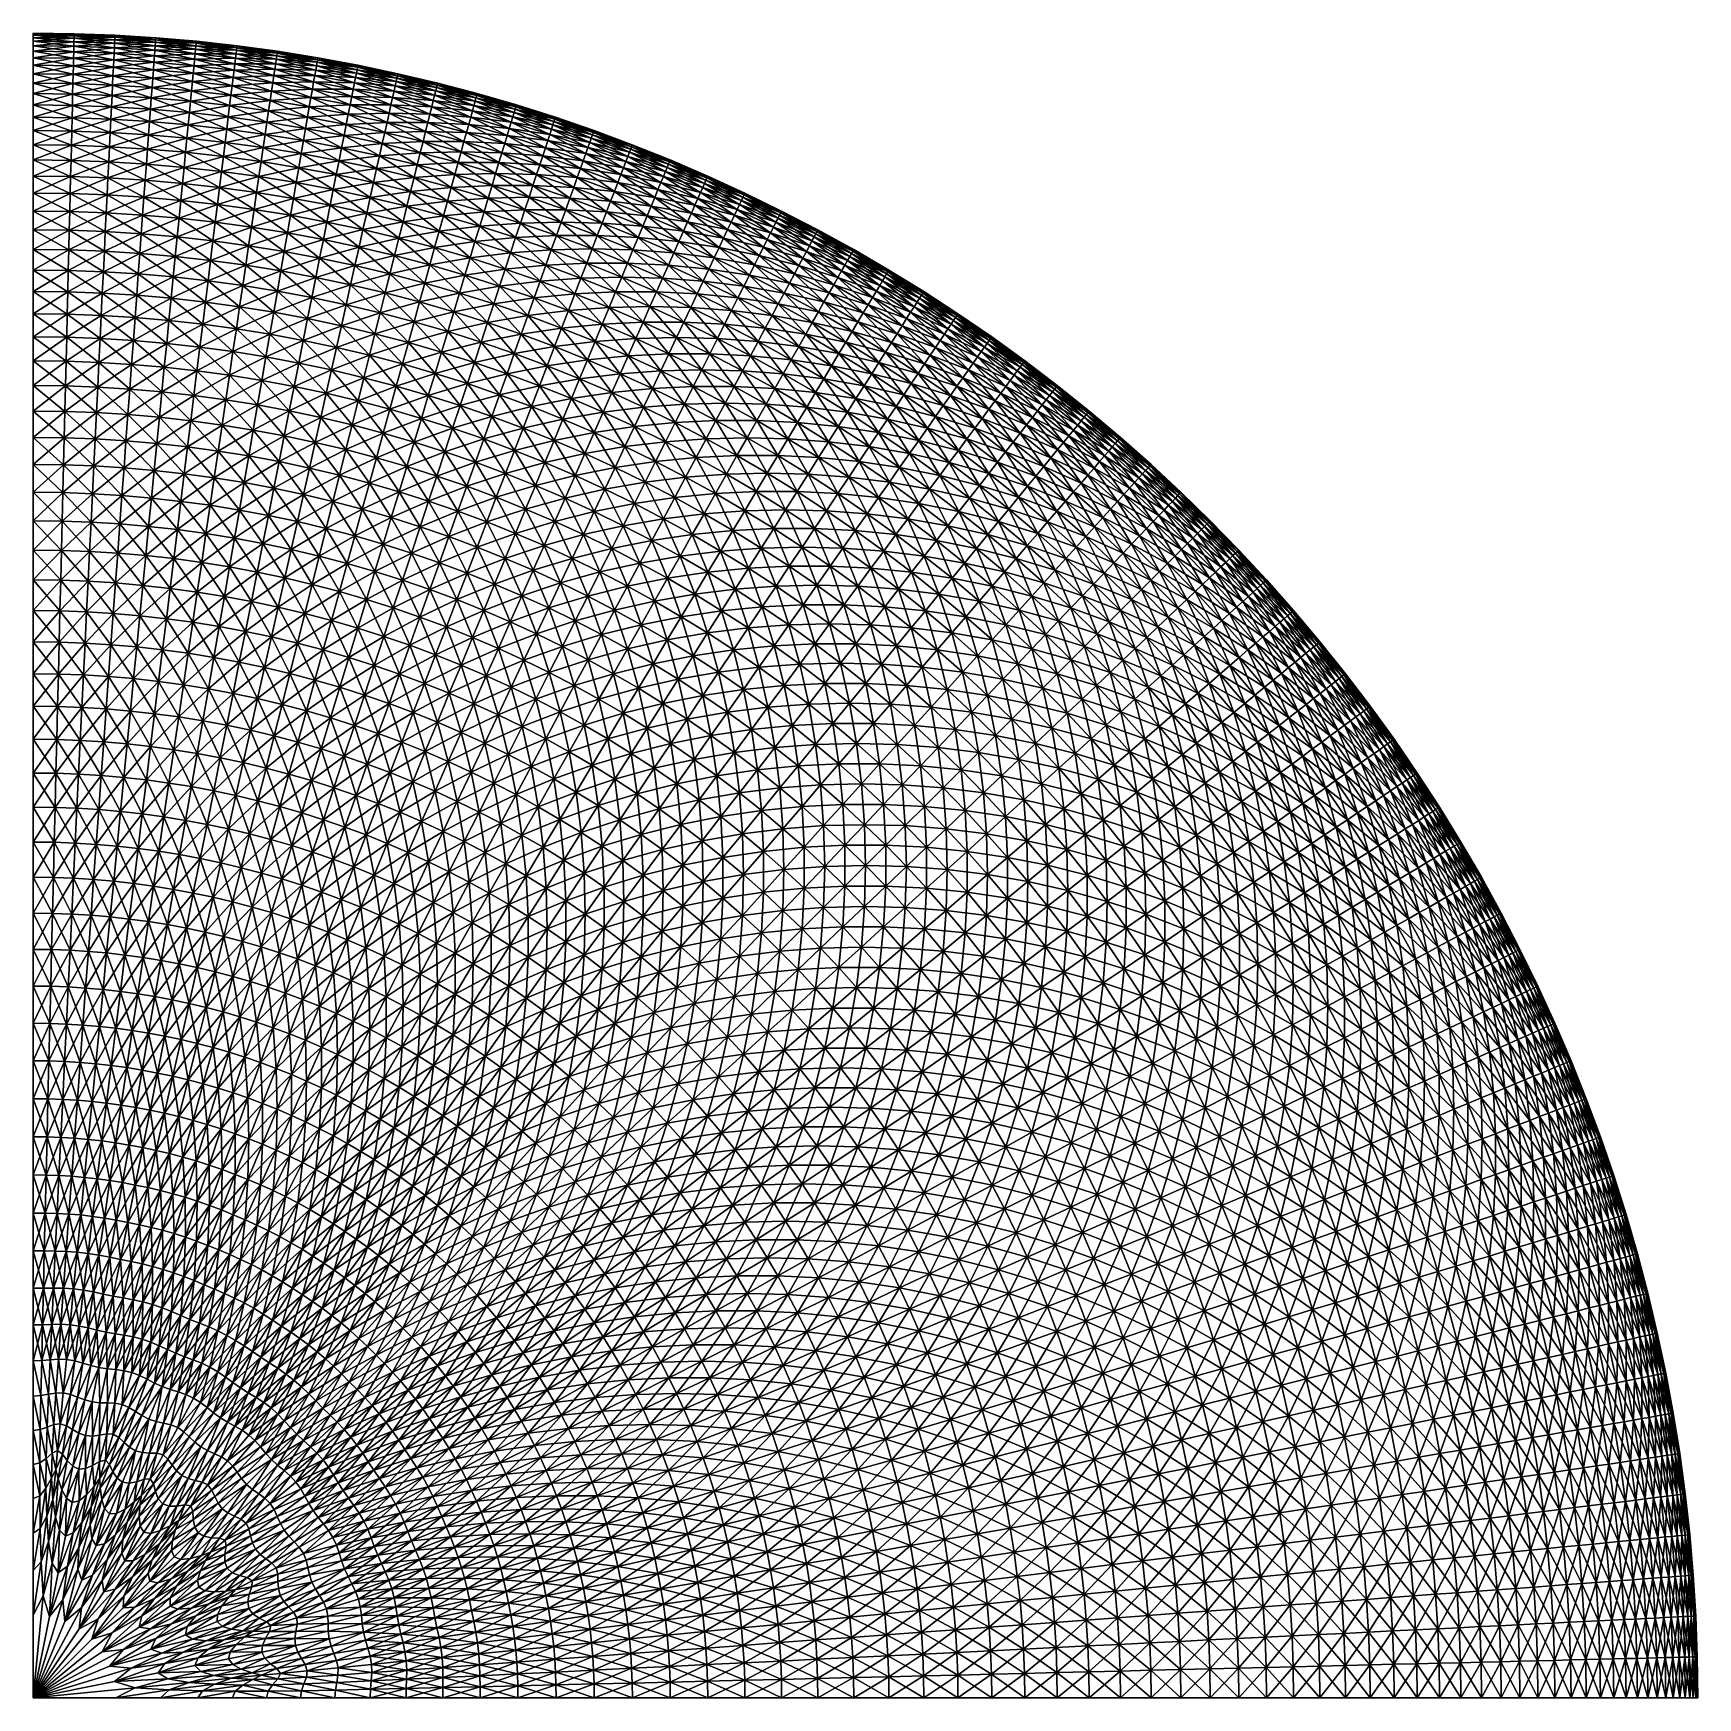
# Model space of a CAD drawing. Extents: x -1 to 0.97, y -0.99 to 0.99.
# Drawn here: x -0.013 to 0.975, y -0.001 to 0.986 of the extents above; entities that cross this region are included whole.
import ezdxf

# ---------------------------------------------------------------- set-up
doc = ezdxf.new("R2010")
doc.units = 0

msp = doc.modelspace()

# ---------------------------------------------------------------- linework, layer by layer
for points in [[(-0.01264, 0.98628, 0), (-0.01264, 0.98598, 0.02438), (0.01158, 0.98568, 0.02438)], [(-0.01264, 0.98628, 0), (0.01158, 0.98568, 0.02438), (0.01159, 0.98598, 0)], [(-0.01264, 0.98598, -0.02438), (-0.01264, 0.98628, 0), (0.01159, 0.98598, 0)], [(-0.01264, 0.98598, 0.02438), (-0.01264, 0.98508, 0.04875), (0.01156, 0.98479, 0.04875)], [(-0.01264, 0.98598, 0.02438), (0.01156, 0.98479, 0.04875), (0.01158, 0.98568, 0.02438)], [(-0.01264, 0.98508, -0.04875), (-0.01264, 0.98598, -0.02438), (0.01158, 0.98568, -0.02438)], [(-0.01264, 0.98598, -0.02438), (0.01159, 0.98598, 0), (0.01158, 0.98568, -0.02438)], [(-0.01264, 0.98508, -0.04875), (0.01158, 0.98568, -0.02438), (0.01156, 0.98479, -0.04875)], [(-0.01264, 0.98508, 0.04875), (-0.01264, 0.9836, 0.07309), (0.01152, 0.9833, 0.07309)], [(-0.01264, 0.98508, 0.04875), (0.01152, 0.9833, 0.07309), (0.01156, 0.98479, 0.04875)], [(-0.01264, 0.9836, -0.07309), (-0.01264, 0.98508, -0.04875), (0.01156, 0.98479, -0.04875)], [(-0.01264, 0.9836, -0.07309), (0.01156, 0.98479, -0.04875), (0.01152, 0.9833, -0.07309)], [(-0.01264, 0.9836, 0.07309), (-0.01264, 0.98152, 0.09739), (0.01147, 0.98122, 0.09739)], [(-0.01264, 0.9836, 0.07309), (0.01147, 0.98122, 0.09739), (0.01152, 0.9833, 0.07309)], [(-0.01264, 0.98152, -0.09739), (-0.01264, 0.9836, -0.07309), (0.01152, 0.9833, -0.07309)], [(-0.01264, 0.98152, -0.09739), (0.01152, 0.9833, -0.07309), (0.01147, 0.98122, -0.09739)], [(-0.01264, 0.98152, 0.09739), (-0.01264, 0.97885, 0.12163), (0.01141, 0.97855, 0.12163)], [(-0.01264, 0.98152, 0.09739), (0.01141, 0.97855, 0.12163), (0.01147, 0.98122, 0.09739)], [(-0.01264, 0.97885, -0.12163), (-0.01264, 0.98152, -0.09739), (0.01147, 0.98122, -0.09739)], [(-0.01264, 0.97885, -0.12163), (0.01147, 0.98122, -0.09739), (0.01141, 0.97855, -0.12163)], [(-0.01264, 0.97885, 0.12163), (-0.01264, 0.97559, 0.14579), (0.01133, 0.97529, 0.14579)], [(-0.01264, 0.97885, 0.12163), (0.01133, 0.97529, 0.14579), (0.01141, 0.97855, 0.12163)], [(-0.01264, 0.97559, -0.14579), (-0.01264, 0.97885, -0.12163), (0.01141, 0.97855, -0.12163)], [(-0.01264, 0.97559, -0.14579), (0.01141, 0.97855, -0.12163), (0.01133, 0.97529, -0.14579)], [(0.01141, 0.97855, 0.12163), (0.01133, 0.97529, 0.14579), (0.03528, 0.97441, 0.14579)], [(0.01133, 0.97529, -0.14579), (0.01141, 0.97855, -0.12163), (0.03544, 0.97767, -0.12163)], [(0.01133, 0.97529, -0.14579), (0.03544, 0.97767, -0.12163), (0.03528, 0.97441, -0.14579)], [(0.01147, 0.98122, 0.09739), (0.01141, 0.97855, 0.12163), (0.03544, 0.97767, 0.12163)], [(0.01141, 0.97855, -0.12163), (0.01147, 0.98122, -0.09739), (0.03557, 0.98033, -0.09739)], [(0.01141, 0.97855, -0.12163), (0.03557, 0.98033, -0.09739), (0.03544, 0.97767, -0.12163)], [(0.01141, 0.97855, 0.12163), (0.03528, 0.97441, 0.14579), (0.03544, 0.97767, 0.12163)], [(0.01152, 0.9833, 0.07309), (0.01147, 0.98122, 0.09739), (0.03557, 0.98033, 0.09739)], [(0.01147, 0.98122, -0.09739), (0.01152, 0.9833, -0.07309), (0.03567, 0.98241, -0.07309)], [(0.01147, 0.98122, -0.09739), (0.03567, 0.98241, -0.07309), (0.03557, 0.98033, -0.09739)], [(0.01147, 0.98122, 0.09739), (0.03544, 0.97767, 0.12163), (0.03557, 0.98033, 0.09739)], [(0.01156, 0.98479, 0.04875), (0.01152, 0.9833, 0.07309), (0.03567, 0.98241, 0.07309)], [(0.01152, 0.9833, -0.07309), (0.01156, 0.98479, -0.04875), (0.03575, 0.98389, -0.04875)], [(0.01152, 0.9833, -0.07309), (0.03575, 0.98389, -0.04875), (0.03567, 0.98241, -0.07309)], [(0.01152, 0.9833, 0.07309), (0.03557, 0.98033, 0.09739), (0.03567, 0.98241, 0.07309)], [(0.01158, 0.98568, 0.02438), (0.01156, 0.98479, 0.04875), (0.03575, 0.98389, 0.04875)], [(0.01156, 0.98479, -0.04875), (0.01158, 0.98568, -0.02438), (0.03579, 0.98479, -0.02438)], [(0.01156, 0.98479, 0.04875), (0.03567, 0.98241, 0.07309), (0.03575, 0.98389, 0.04875)], [(0.01156, 0.98479, -0.04875), (0.03579, 0.98479, -0.02438), (0.03575, 0.98389, -0.04875)], [(0.01159, 0.98598, 0), (0.01158, 0.98568, 0.02438), (0.03579, 0.98479, 0.02438)], [(0.01158, 0.98568, -0.02438), (0.01159, 0.98598, 0), (0.0358, 0.98508, 0)], [(0.01158, 0.98568, 0.02438), (0.03575, 0.98389, 0.04875), (0.03579, 0.98479, 0.02438)], [(0.01158, 0.98568, -0.02438), (0.0358, 0.98508, 0), (0.03579, 0.98479, -0.02438)], [(0.01159, 0.98598, 0), (0.03579, 0.98479, 0.02438), (0.0358, 0.98508, 0)], [(0.03544, 0.97767, 0.12163), (0.03528, 0.97441, 0.14579), (0.0592, 0.97294, 0.14579)], [(0.03528, 0.97441, -0.14579), (0.03544, 0.97767, -0.12163), (0.05944, 0.97619, -0.12163)], [(0.03557, 0.98033, 0.09739), (0.03544, 0.97767, 0.12163), (0.05944, 0.97619, 0.12163)], [(0.03544, 0.97767, -0.12163), (0.03557, 0.98033, -0.09739), (0.05964, 0.97885, -0.09739)], [(0.03544, 0.97767, -0.12163), (0.05964, 0.97885, -0.09739), (0.05944, 0.97619, -0.12163)], [(0.03544, 0.97767, 0.12163), (0.0592, 0.97294, 0.14579), (0.05944, 0.97619, 0.12163)], [(0.03567, 0.98241, 0.07309), (0.03557, 0.98033, 0.09739), (0.05964, 0.97885, 0.09739)], [(0.03557, 0.98033, -0.09739), (0.03567, 0.98241, -0.07309), (0.05979, 0.98093, -0.07309)], [(0.03557, 0.98033, -0.09739), (0.05979, 0.98093, -0.07309), (0.05964, 0.97885, -0.09739)], [(0.03557, 0.98033, 0.09739), (0.05944, 0.97619, 0.12163), (0.05964, 0.97885, 0.09739)], [(0.03575, 0.98389, 0.04875), (0.03567, 0.98241, 0.07309), (0.05979, 0.98093, 0.07309)], [(0.03567, 0.98241, -0.07309), (0.03575, 0.98389, -0.04875), (0.0599, 0.98241, -0.04875)], [(0.03567, 0.98241, 0.07309), (0.05964, 0.97885, 0.09739), (0.05979, 0.98093, 0.07309)], [(0.03567, 0.98241, -0.07309), (0.0599, 0.98241, -0.04875), (0.05979, 0.98093, -0.07309)], [(0.03579, 0.98479, 0.02438), (0.03575, 0.98389, 0.04875), (0.0599, 0.98241, 0.04875)], [(0.03575, 0.98389, -0.04875), (0.03579, 0.98479, -0.02438), (0.05997, 0.9833, -0.02438)], [(0.03575, 0.98389, 0.04875), (0.05979, 0.98093, 0.07309), (0.0599, 0.98241, 0.04875)], [(0.03575, 0.98389, -0.04875), (0.05997, 0.9833, -0.02438), (0.0599, 0.98241, -0.04875)], [(0.0358, 0.98508, 0), (0.03579, 0.98479, 0.02438), (0.05997, 0.9833, 0.02438)], [(0.03579, 0.98479, -0.02438), (0.0358, 0.98508, 0), (0.05999, 0.9836, 0)], [(0.03579, 0.98479, 0.02438), (0.0599, 0.98241, 0.04875), (0.05997, 0.9833, 0.02438)], [(0.03579, 0.98479, -0.02438), (0.05999, 0.9836, 0), (0.05997, 0.9833, -0.02438)], [(0.0358, 0.98508, 0), (0.05997, 0.9833, 0.02438), (0.05999, 0.9836, 0)], [(0.05964, 0.97885, 0.09739), (0.05944, 0.97619, 0.12163), (0.0834, 0.97413, 0.12163)], [(0.05944, 0.97619, -0.12163), (0.05964, 0.97885, -0.09739), (0.08366, 0.97678, -0.09739)], [(0.05979, 0.98093, 0.07309), (0.05964, 0.97885, 0.09739), (0.08366, 0.97678, 0.09739)], [(0.05964, 0.97885, -0.09739), (0.05979, 0.98093, -0.07309), (0.08387, 0.97885, -0.07309)], [(0.05964, 0.97885, 0.09739), (0.0834, 0.97413, 0.12163), (0.08366, 0.97678, 0.09739)], [(0.05964, 0.97885, -0.09739), (0.08387, 0.97885, -0.07309), (0.08366, 0.97678, -0.09739)], [(0.0599, 0.98241, 0.04875), (0.05979, 0.98093, 0.07309), (0.08387, 0.97885, 0.07309)], [(0.05979, 0.98093, -0.07309), (0.0599, 0.98241, -0.04875), (0.08401, 0.98033, -0.04875)], [(0.05979, 0.98093, 0.07309), (0.08366, 0.97678, 0.09739), (0.08387, 0.97885, 0.07309)], [(0.05979, 0.98093, -0.07309), (0.08401, 0.98033, -0.04875), (0.08387, 0.97885, -0.07309)], [(0.05997, 0.9833, 0.02438), (0.0599, 0.98241, 0.04875), (0.08401, 0.98033, 0.04875)], [(0.0599, 0.98241, -0.04875), (0.05997, 0.9833, -0.02438), (0.0841, 0.98122, -0.02438)], [(0.0599, 0.98241, 0.04875), (0.08387, 0.97885, 0.07309), (0.08401, 0.98033, 0.04875)], [(0.0599, 0.98241, -0.04875), (0.0841, 0.98122, -0.02438), (0.08401, 0.98033, -0.04875)], [(0.05999, 0.9836, 0), (0.05997, 0.9833, 0.02438), (0.0841, 0.98122, 0.02438)], [(0.05997, 0.9833, -0.02438), (0.05999, 0.9836, 0), (0.08413, 0.98152, 0)], [(0.05997, 0.9833, 0.02438), (0.08401, 0.98033, 0.04875), (0.0841, 0.98122, 0.02438)], [(0.05997, 0.9833, -0.02438), (0.08413, 0.98152, 0), (0.0841, 0.98122, -0.02438)], [(0.05999, 0.9836, 0), (0.0841, 0.98122, 0.02438), (0.08413, 0.98152, 0)], [(0.08387, 0.97885, 0.07309), (0.08366, 0.97678, 0.09739), (0.10763, 0.97413, 0.09739)], [(0.08366, 0.97678, -0.09739), (0.08387, 0.97885, -0.07309), (0.10788, 0.97619, -0.07309)], [(0.08401, 0.98033, 0.04875), (0.08387, 0.97885, 0.07309), (0.10788, 0.97619, 0.07309)], [(0.08387, 0.97885, -0.07309), (0.08401, 0.98033, -0.04875), (0.10806, 0.97767, -0.04875)], [(0.08387, 0.97885, 0.07309), (0.10763, 0.97413, 0.09739), (0.10788, 0.97619, 0.07309)], [(0.08387, 0.97885, -0.07309), (0.10806, 0.97767, -0.04875), (0.10788, 0.97619, -0.07309)], [(0.0841, 0.98122, 0.02438), (0.08401, 0.98033, 0.04875), (0.10806, 0.97767, 0.04875)], [(0.08401, 0.98033, -0.04875), (0.0841, 0.98122, -0.02438), (0.10817, 0.97855, -0.02438)], [(0.08401, 0.98033, 0.04875), (0.10788, 0.97619, 0.07309), (0.10806, 0.97767, 0.04875)], [(0.08401, 0.98033, -0.04875), (0.10817, 0.97855, -0.02438), (0.10806, 0.97767, -0.04875)], [(0.08413, 0.98152, 0), (0.0841, 0.98122, 0.02438), (0.10817, 0.97855, 0.02438)], [(0.0841, 0.98122, -0.02438), (0.08413, 0.98152, 0), (0.10821, 0.97885, 0)], [(0.0841, 0.98122, 0.02438), (0.10806, 0.97767, 0.04875), (0.10817, 0.97855, 0.02438)], [(0.0841, 0.98122, -0.02438), (0.10821, 0.97885, 0), (0.10817, 0.97855, -0.02438)], [(0.08413, 0.98152, 0), (0.10817, 0.97855, 0.02438), (0.10821, 0.97885, 0)], [(0.10806, 0.97767, 0.04875), (0.10788, 0.97619, 0.07309), (0.13183, 0.97294, 0.07309)], [(0.10788, 0.97619, -0.07309), (0.10806, 0.97767, -0.04875), (0.13204, 0.97441, -0.04875)], [(0.10817, 0.97855, 0.02438), (0.10806, 0.97767, 0.04875), (0.13204, 0.97441, 0.04875)], [(0.10806, 0.97767, -0.04875), (0.10817, 0.97855, -0.02438), (0.13218, 0.97529, -0.02438)], [(0.10806, 0.97767, 0.04875), (0.13183, 0.97294, 0.07309), (0.13204, 0.97441, 0.04875)], [(0.10806, 0.97767, -0.04875), (0.13218, 0.97529, -0.02438), (0.13204, 0.97441, -0.04875)], [(0.10821, 0.97885, 0), (0.10817, 0.97855, 0.02438), (0.13218, 0.97529, 0.02438)], [(0.10817, 0.97855, -0.02438), (0.10821, 0.97885, 0), (0.13222, 0.97559, 0)], [(0.10817, 0.97855, 0.02438), (0.13204, 0.97441, 0.04875), (0.13218, 0.97529, 0.02438)], [(0.10817, 0.97855, -0.02438), (0.13222, 0.97559, 0), (0.13218, 0.97529, -0.02438)], [(0.10821, 0.97885, 0), (0.13218, 0.97529, 0.02438), (0.13222, 0.97559, 0)], [(-0.01264, 0.97559, 0.14579), (-0.01264, 0.97174, 0.16987), (0.01123, 0.97145, 0.16987)], [(-0.01264, 0.97559, 0.14579), (0.01123, 0.97145, 0.16987), (0.01133, 0.97529, 0.14579)], [(-0.01264, 0.97174, -0.16987), (-0.01264, 0.97559, -0.14579), (0.01133, 0.97529, -0.14579)], [(-0.01264, 0.97174, -0.16987), (0.01133, 0.97529, -0.14579), (0.01123, 0.97145, -0.16987)], [(-0.01264, 0.97174, 0.16987), (-0.01264, 0.96731, 0.19384), (0.01112, 0.96701, 0.19384)], [(-0.01264, 0.97174, 0.16987), (0.01112, 0.96701, 0.19384), (0.01123, 0.97145, 0.16987)], [(-0.01264, 0.96731, -0.19384), (-0.01264, 0.97174, -0.16987), (0.01123, 0.97145, -0.16987)], [(-0.01264, 0.96731, -0.19384), (0.01123, 0.97145, -0.16987), (0.01112, 0.96701, -0.19384)], [(0.01123, 0.97145, 0.16987), (0.01112, 0.96701, 0.19384), (0.03487, 0.96614, 0.19384)], [(0.01112, 0.96701, -0.19384), (0.01123, 0.97145, -0.16987), (0.03509, 0.97057, -0.16987)], [(0.01112, 0.96701, -0.19384), (0.03509, 0.97057, -0.16987), (0.03487, 0.96614, -0.19384)], [(0.01133, 0.97529, 0.14579), (0.01123, 0.97145, 0.16987), (0.03509, 0.97057, 0.16987)], [(0.01123, 0.97145, -0.16987), (0.01133, 0.97529, -0.14579), (0.03528, 0.97441, -0.14579)], [(0.01123, 0.97145, -0.16987), (0.03528, 0.97441, -0.14579), (0.03509, 0.97057, -0.16987)], [(0.01123, 0.97145, 0.16987), (0.03487, 0.96614, 0.19384), (0.03509, 0.97057, 0.16987)], [(0.01133, 0.97529, 0.14579), (0.03509, 0.97057, 0.16987), (0.03528, 0.97441, 0.14579)], [(0.03509, 0.97057, 0.16987), (0.03487, 0.96614, 0.19384), (0.05859, 0.96468, 0.19384)], [(0.03487, 0.96614, -0.19384), (0.03509, 0.97057, -0.16987), (0.05892, 0.9691, -0.16987)], [(0.03487, 0.96614, -0.19384), (0.05892, 0.9691, -0.16987), (0.05859, 0.96468, -0.19384)], [(0.03528, 0.97441, 0.14579), (0.03509, 0.97057, 0.16987), (0.05892, 0.9691, 0.16987)], [(0.03509, 0.97057, -0.16987), (0.03528, 0.97441, -0.14579), (0.0592, 0.97294, -0.14579)], [(0.03509, 0.97057, -0.16987), (0.0592, 0.97294, -0.14579), (0.05892, 0.9691, -0.16987)], [(0.03509, 0.97057, 0.16987), (0.05859, 0.96468, 0.19384), (0.05892, 0.9691, 0.16987)], [(0.03528, 0.97441, -0.14579), (0.05944, 0.97619, -0.12163), (0.0592, 0.97294, -0.14579)], [(0.03528, 0.97441, 0.14579), (0.05892, 0.9691, 0.16987), (0.0592, 0.97294, 0.14579)], [(0.05892, 0.9691, 0.16987), (0.05859, 0.96468, 0.19384), (0.08227, 0.96264, 0.19384)], [(0.05859, 0.96468, -0.19384), (0.05892, 0.9691, -0.16987), (0.0827, 0.96705, -0.16987)], [(0.0592, 0.97294, 0.14579), (0.05892, 0.9691, 0.16987), (0.0827, 0.96705, 0.16987)], [(0.05892, 0.9691, -0.16987), (0.0592, 0.97294, -0.14579), (0.08308, 0.97088, -0.14579)], [(0.05892, 0.9691, -0.16987), (0.08308, 0.97088, -0.14579), (0.0827, 0.96705, -0.16987)], [(0.05892, 0.9691, 0.16987), (0.08227, 0.96264, 0.19384), (0.0827, 0.96705, 0.16987)], [(0.05944, 0.97619, 0.12163), (0.0592, 0.97294, 0.14579), (0.08308, 0.97088, 0.14579)], [(0.0592, 0.97294, -0.14579), (0.05944, 0.97619, -0.12163), (0.0834, 0.97413, -0.12163)], [(0.0592, 0.97294, -0.14579), (0.0834, 0.97413, -0.12163), (0.08308, 0.97088, -0.14579)], [(0.0592, 0.97294, 0.14579), (0.0827, 0.96705, 0.16987), (0.08308, 0.97088, 0.14579)], [(0.05944, 0.97619, -0.12163), (0.08366, 0.97678, -0.09739), (0.0834, 0.97413, -0.12163)], [(0.05944, 0.97619, 0.12163), (0.08308, 0.97088, 0.14579), (0.0834, 0.97413, 0.12163)], [(0.08308, 0.97088, 0.14579), (0.0827, 0.96705, 0.16987), (0.10643, 0.96442, 0.16987)], [(0.0827, 0.96705, -0.16987), (0.08308, 0.97088, -0.14579), (0.1069, 0.96824, -0.14579)], [(0.0827, 0.96705, -0.16987), (0.1069, 0.96824, -0.14579), (0.10643, 0.96442, -0.16987)], [(0.0834, 0.97413, 0.12163), (0.08308, 0.97088, 0.14579), (0.1069, 0.96824, 0.14579)], [(0.08308, 0.97088, -0.14579), (0.0834, 0.97413, -0.12163), (0.1073, 0.97148, -0.12163)], [(0.08308, 0.97088, -0.14579), (0.1073, 0.97148, -0.12163), (0.1069, 0.96824, -0.14579)], [(0.08308, 0.97088, 0.14579), (0.10643, 0.96442, 0.16987), (0.1069, 0.96824, 0.14579)], [(0.08366, 0.97678, 0.09739), (0.0834, 0.97413, 0.12163), (0.1073, 0.97148, 0.12163)], [(0.0834, 0.97413, -0.12163), (0.08366, 0.97678, -0.09739), (0.10763, 0.97413, -0.09739)], [(0.0834, 0.97413, 0.12163), (0.1069, 0.96824, 0.14579), (0.1073, 0.97148, 0.12163)], [(0.0834, 0.97413, -0.12163), (0.10763, 0.97413, -0.09739), (0.1073, 0.97148, -0.12163)], [(0.08366, 0.97678, 0.09739), (0.1073, 0.97148, 0.12163), (0.10763, 0.97413, 0.09739)], [(0.08366, 0.97678, -0.09739), (0.10788, 0.97619, -0.07309), (0.10763, 0.97413, -0.09739)], [(0.1069, 0.96824, 0.14579), (0.10643, 0.96442, 0.16987), (0.13009, 0.96121, 0.16987)], [(0.10643, 0.96442, -0.16987), (0.1069, 0.96824, -0.14579), (0.13065, 0.96502, -0.14579)], [(0.1073, 0.97148, 0.12163), (0.1069, 0.96824, 0.14579), (0.13065, 0.96502, 0.14579)], [(0.1069, 0.96824, -0.14579), (0.1073, 0.97148, -0.12163), (0.13113, 0.96824, -0.12163)], [(0.1069, 0.96824, 0.14579), (0.13009, 0.96121, 0.16987), (0.13065, 0.96502, 0.14579)], [(0.1069, 0.96824, -0.14579), (0.13113, 0.96824, -0.12163), (0.13065, 0.96502, -0.14579)], [(0.10763, 0.97413, 0.09739), (0.1073, 0.97148, 0.12163), (0.13113, 0.96824, 0.12163)], [(0.1073, 0.97148, -0.12163), (0.10763, 0.97413, -0.09739), (0.13152, 0.97088, -0.09739)], [(0.1073, 0.97148, 0.12163), (0.13065, 0.96502, 0.14579), (0.13113, 0.96824, 0.12163)], [(0.1073, 0.97148, -0.12163), (0.13152, 0.97088, -0.09739), (0.13113, 0.96824, -0.12163)], [(0.10788, 0.97619, 0.07309), (0.10763, 0.97413, 0.09739), (0.13152, 0.97088, 0.09739)], [(0.10763, 0.97413, -0.09739), (0.10788, 0.97619, -0.07309), (0.13183, 0.97294, -0.07309)], [(0.10763, 0.97413, 0.09739), (0.13113, 0.96824, 0.12163), (0.13152, 0.97088, 0.09739)], [(0.10763, 0.97413, -0.09739), (0.13183, 0.97294, -0.07309), (0.13152, 0.97088, -0.09739)], [(0.10788, 0.97619, 0.07309), (0.13152, 0.97088, 0.09739), (0.13183, 0.97294, 0.07309)], [(0.10788, 0.97619, -0.07309), (0.13204, 0.97441, -0.04875), (0.13183, 0.97294, -0.07309)], [(0.13113, 0.96824, 0.12163), (0.13065, 0.96502, 0.14579), (0.15431, 0.96121, 0.14579)], [(0.13065, 0.96502, -0.14579), (0.13113, 0.96824, -0.12163), (0.15487, 0.96442, -0.12163)], [(0.13152, 0.97088, 0.09739), (0.13113, 0.96824, 0.12163), (0.15487, 0.96442, 0.12163)], [(0.13113, 0.96824, -0.12163), (0.13152, 0.97088, -0.09739), (0.15533, 0.96705, -0.09739)], [(0.13113, 0.96824, 0.12163), (0.15431, 0.96121, 0.14579), (0.15487, 0.96442, 0.12163)], [(0.13113, 0.96824, -0.12163), (0.15533, 0.96705, -0.09739), (0.15487, 0.96442, -0.12163)], [(0.13183, 0.97294, 0.07309), (0.13152, 0.97088, 0.09739), (0.15533, 0.96705, 0.09739)], [(0.13152, 0.97088, -0.09739), (0.13183, 0.97294, -0.07309), (0.15568, 0.9691, -0.07309)], [(0.13152, 0.97088, 0.09739), (0.15487, 0.96442, 0.12163), (0.15533, 0.96705, 0.09739)], [(0.13152, 0.97088, -0.09739), (0.15568, 0.9691, -0.07309), (0.15533, 0.96705, -0.09739)], [(0.13204, 0.97441, 0.04875), (0.13183, 0.97294, 0.07309), (0.15568, 0.9691, 0.07309)], [(0.13183, 0.97294, -0.07309), (0.13204, 0.97441, -0.04875), (0.15594, 0.97057, -0.04875)], [(0.13183, 0.97294, 0.07309), (0.15533, 0.96705, 0.09739), (0.15568, 0.9691, 0.07309)], [(0.13183, 0.97294, -0.07309), (0.15594, 0.97057, -0.04875), (0.15568, 0.9691, -0.07309)], [(0.13218, 0.97529, 0.02438), (0.13204, 0.97441, 0.04875), (0.15594, 0.97057, 0.04875)], [(0.13204, 0.97441, -0.04875), (0.13218, 0.97529, -0.02438), (0.15609, 0.97145, -0.02438)], [(0.13204, 0.97441, 0.04875), (0.15568, 0.9691, 0.07309), (0.15594, 0.97057, 0.04875)], [(0.13204, 0.97441, -0.04875), (0.15609, 0.97145, -0.02438), (0.15594, 0.97057, -0.04875)], [(0.13222, 0.97559, 0), (0.13218, 0.97529, 0.02438), (0.15609, 0.97145, 0.02438)], [(0.13218, 0.97529, -0.02438), (0.13222, 0.97559, 0), (0.15614, 0.97174, 0)], [(0.13218, 0.97529, 0.02438), (0.15594, 0.97057, 0.04875), (0.15609, 0.97145, 0.02438)], [(0.13218, 0.97529, -0.02438), (0.15614, 0.97174, 0), (0.15609, 0.97145, -0.02438)], [(0.13222, 0.97559, 0), (0.15609, 0.97145, 0.02438), (0.15614, 0.97174, 0)], [(0.15568, 0.9691, 0.07309), (0.15533, 0.96705, 0.09739), (0.17903, 0.96264, 0.09739)], [(0.15533, 0.96705, -0.09739), (0.15568, 0.9691, -0.07309), (0.17944, 0.96468, -0.07309)], [(0.15594, 0.97057, 0.04875), (0.15568, 0.9691, 0.07309), (0.17944, 0.96468, 0.07309)], [(0.15568, 0.9691, -0.07309), (0.15594, 0.97057, -0.04875), (0.17973, 0.96614, -0.04875)], [(0.15568, 0.9691, 0.07309), (0.17903, 0.96264, 0.09739), (0.17944, 0.96468, 0.07309)], [(0.15568, 0.9691, -0.07309), (0.17973, 0.96614, -0.04875), (0.17944, 0.96468, -0.07309)], [(0.15609, 0.97145, 0.02438), (0.15594, 0.97057, 0.04875), (0.17973, 0.96614, 0.04875)], [(0.15594, 0.97057, -0.04875), (0.15609, 0.97145, -0.02438), (0.1799, 0.96701, -0.02438)], [(0.15594, 0.97057, 0.04875), (0.17944, 0.96468, 0.07309), (0.17973, 0.96614, 0.04875)], [(0.15594, 0.97057, -0.04875), (0.1799, 0.96701, -0.02438), (0.17973, 0.96614, -0.04875)], [(0.15614, 0.97174, 0), (0.15609, 0.97145, 0.02438), (0.1799, 0.96701, 0.02438)], [(0.15609, 0.97145, -0.02438), (0.15614, 0.97174, 0), (0.17996, 0.96731, 0)], [(0.15609, 0.97145, 0.02438), (0.17973, 0.96614, 0.04875), (0.1799, 0.96701, 0.02438)], [(0.15609, 0.97145, -0.02438), (0.17996, 0.96731, 0), (0.1799, 0.96701, -0.02438)], [(0.15614, 0.97174, 0), (0.1799, 0.96701, 0.02438), (0.17996, 0.96731, 0)], [(-0.01264, 0.96731, 0.19384), (-0.01264, 0.96229, 0.2177), (0.011, 0.962, 0.2177)], [(-0.01264, 0.96731, 0.19384), (0.011, 0.962, 0.2177), (0.01112, 0.96701, 0.19384)], [(-0.01264, 0.96229, -0.2177), (-0.01264, 0.96731, -0.19384), (0.01112, 0.96701, -0.19384)], [(-0.01264, 0.96229, -0.2177), (0.01112, 0.96701, -0.19384), (0.011, 0.962, -0.2177)], [(-0.01264, 0.96229, 0.2177), (-0.01264, 0.95669, 0.24142), (0.01086, 0.9564, 0.24142)], [(-0.01264, 0.96229, 0.2177), (0.01086, 0.9564, 0.24142), (0.011, 0.962, 0.2177)], [(-0.01264, 0.95669, -0.24142), (-0.01264, 0.96229, -0.2177), (0.011, 0.962, -0.2177)], [(-0.01264, 0.95669, -0.24142), (0.011, 0.962, -0.2177), (0.01086, 0.9564, -0.24142)], [(0.011, 0.962, 0.2177), (0.01086, 0.9564, 0.24142), (0.03435, 0.95553, 0.24142)], [(0.01086, 0.9564, -0.24142), (0.011, 0.962, -0.2177), (0.03463, 0.96113, -0.2177)], [(0.01086, 0.9564, -0.24142), (0.03463, 0.96113, -0.2177), (0.03435, 0.95553, -0.24142)], [(0.01112, 0.96701, 0.19384), (0.011, 0.962, 0.2177), (0.03463, 0.96113, 0.2177)], [(0.011, 0.962, -0.2177), (0.01112, 0.96701, -0.19384), (0.03487, 0.96614, -0.19384)], [(0.011, 0.962, -0.2177), (0.03487, 0.96614, -0.19384), (0.03463, 0.96113, -0.2177)], [(0.011, 0.962, 0.2177), (0.03435, 0.95553, 0.24142), (0.03463, 0.96113, 0.2177)], [(0.01112, 0.96701, 0.19384), (0.03463, 0.96113, 0.2177), (0.03487, 0.96614, 0.19384)], [(0.03463, 0.96113, 0.2177), (0.03435, 0.95553, 0.24142), (0.05781, 0.95409, 0.24142)], [(0.03435, 0.95553, -0.24142), (0.03463, 0.96113, -0.2177), (0.05822, 0.95967, -0.2177)], [(0.03435, 0.95553, -0.24142), (0.05822, 0.95967, -0.2177), (0.05781, 0.95409, -0.24142)], [(0.03487, 0.96614, 0.19384), (0.03463, 0.96113, 0.2177), (0.05822, 0.95967, 0.2177)], [(0.03463, 0.96113, -0.2177), (0.03487, 0.96614, -0.19384), (0.05859, 0.96468, -0.19384)], [(0.03463, 0.96113, -0.2177), (0.05859, 0.96468, -0.19384), (0.05822, 0.95967, -0.2177)], [(0.03463, 0.96113, 0.2177), (0.05781, 0.95409, 0.24142), (0.05822, 0.95967, 0.2177)], [(0.03487, 0.96614, 0.19384), (0.05822, 0.95967, 0.2177), (0.05859, 0.96468, 0.19384)], [(0.05822, 0.95967, 0.2177), (0.05781, 0.95409, 0.24142), (0.08123, 0.95207, 0.24142)], [(0.05781, 0.95409, -0.24142), (0.05822, 0.95967, -0.2177), (0.08178, 0.95765, -0.2177)], [(0.05781, 0.95409, -0.24142), (0.08178, 0.95765, -0.2177), (0.08123, 0.95207, -0.24142)], [(0.05859, 0.96468, 0.19384), (0.05822, 0.95967, 0.2177), (0.08178, 0.95765, 0.2177)], [(0.05822, 0.95967, -0.2177), (0.05859, 0.96468, -0.19384), (0.08227, 0.96264, -0.19384)], [(0.05822, 0.95967, -0.2177), (0.08227, 0.96264, -0.19384), (0.08178, 0.95765, -0.2177)], [(0.05822, 0.95967, 0.2177), (0.08123, 0.95207, 0.24142), (0.08178, 0.95765, 0.2177)], [(0.05859, 0.96468, -0.19384), (0.0827, 0.96705, -0.16987), (0.08227, 0.96264, -0.19384)], [(0.05859, 0.96468, 0.19384), (0.08178, 0.95765, 0.2177), (0.08227, 0.96264, 0.19384)], [(0.08178, 0.95765, 0.2177), (0.08123, 0.95207, 0.24142), (0.10459, 0.94948, 0.24142)], [(0.08123, 0.95207, -0.24142), (0.08178, 0.95765, -0.2177), (0.10527, 0.95504, -0.2177)], [(0.08227, 0.96264, 0.19384), (0.08178, 0.95765, 0.2177), (0.10527, 0.95504, 0.2177)], [(0.08178, 0.95765, -0.2177), (0.08227, 0.96264, -0.19384), (0.10589, 0.96002, -0.19384)], [(0.08178, 0.95765, -0.2177), (0.10589, 0.96002, -0.19384), (0.10527, 0.95504, -0.2177)], [(0.08178, 0.95765, 0.2177), (0.10459, 0.94948, 0.24142), (0.10527, 0.95504, 0.2177)], [(0.0827, 0.96705, 0.16987), (0.08227, 0.96264, 0.19384), (0.10589, 0.96002, 0.19384)], [(0.08227, 0.96264, -0.19384), (0.0827, 0.96705, -0.16987), (0.10643, 0.96442, -0.16987)], [(0.08227, 0.96264, -0.19384), (0.10643, 0.96442, -0.16987), (0.10589, 0.96002, -0.19384)], [(0.08227, 0.96264, 0.19384), (0.10527, 0.95504, 0.2177), (0.10589, 0.96002, 0.19384)], [(0.0827, 0.96705, 0.16987), (0.10589, 0.96002, 0.19384), (0.10643, 0.96442, 0.16987)], [(0.10589, 0.96002, 0.19384), (0.10527, 0.95504, 0.2177), (0.1287, 0.95186, 0.2177)], [(0.10527, 0.95504, -0.2177), (0.10589, 0.96002, -0.19384), (0.12944, 0.95682, -0.19384)], [(0.10643, 0.96442, 0.16987), (0.10589, 0.96002, 0.19384), (0.12944, 0.95682, 0.19384)], [(0.10589, 0.96002, -0.19384), (0.10643, 0.96442, -0.16987), (0.13009, 0.96121, -0.16987)], [(0.10589, 0.96002, -0.19384), (0.13009, 0.96121, -0.16987), (0.12944, 0.95682, -0.19384)], [(0.10589, 0.96002, 0.19384), (0.1287, 0.95186, 0.2177), (0.12944, 0.95682, 0.19384)], [(0.10643, 0.96442, -0.16987), (0.13065, 0.96502, -0.14579), (0.13009, 0.96121, -0.16987)], [(0.10643, 0.96442, 0.16987), (0.12944, 0.95682, 0.19384), (0.13009, 0.96121, 0.16987)], [(0.13009, 0.96121, 0.16987), (0.12944, 0.95682, 0.19384), (0.1529, 0.95305, 0.19384)], [(0.12944, 0.95682, -0.19384), (0.13009, 0.96121, -0.16987), (0.15366, 0.95742, -0.16987)], [(0.13065, 0.96502, 0.14579), (0.13009, 0.96121, 0.16987), (0.15366, 0.95742, 0.16987)], [(0.13009, 0.96121, -0.16987), (0.13065, 0.96502, -0.14579), (0.15431, 0.96121, -0.14579)], [(0.13009, 0.96121, 0.16987), (0.1529, 0.95305, 0.19384), (0.15366, 0.95742, 0.16987)], [(0.13009, 0.96121, -0.16987), (0.15431, 0.96121, -0.14579), (0.15366, 0.95742, -0.16987)], [(0.13065, 0.96502, 0.14579), (0.15366, 0.95742, 0.16987), (0.15431, 0.96121, 0.14579)], [(0.13065, 0.96502, -0.14579), (0.15487, 0.96442, -0.12163), (0.15431, 0.96121, -0.14579)], [(0.15431, 0.96121, 0.14579), (0.15366, 0.95742, 0.16987), (0.17713, 0.95305, 0.16987)], [(0.15366, 0.95742, -0.16987), (0.15431, 0.96121, -0.14579), (0.17788, 0.95682, -0.14579)], [(0.15487, 0.96442, 0.12163), (0.15431, 0.96121, 0.14579), (0.17788, 0.95682, 0.14579)], [(0.15431, 0.96121, -0.14579), (0.15487, 0.96442, -0.12163), (0.17851, 0.96002, -0.12163)], [(0.15431, 0.96121, 0.14579), (0.17713, 0.95305, 0.16987), (0.17788, 0.95682, 0.14579)], [(0.15431, 0.96121, -0.14579), (0.17851, 0.96002, -0.12163), (0.17788, 0.95682, -0.14579)], [(0.15533, 0.96705, 0.09739), (0.15487, 0.96442, 0.12163), (0.17851, 0.96002, 0.12163)], [(0.15487, 0.96442, -0.12163), (0.15533, 0.96705, -0.09739), (0.17903, 0.96264, -0.09739)], [(0.15487, 0.96442, 0.12163), (0.17788, 0.95682, 0.14579), (0.17851, 0.96002, 0.12163)], [(0.15487, 0.96442, -0.12163), (0.17903, 0.96264, -0.09739), (0.17851, 0.96002, -0.12163)], [(0.15533, 0.96705, 0.09739), (0.17851, 0.96002, 0.12163), (0.17903, 0.96264, 0.09739)], [(0.15533, 0.96705, -0.09739), (0.17944, 0.96468, -0.07309), (0.17903, 0.96264, -0.09739)], [(0.17851, 0.96002, 0.12163), (0.17788, 0.95682, 0.14579), (0.20132, 0.95186, 0.14579)], [(0.17788, 0.95682, -0.14579), (0.17851, 0.96002, -0.12163), (0.20204, 0.95504, -0.12163)], [(0.17903, 0.96264, 0.09739), (0.17851, 0.96002, 0.12163), (0.20204, 0.95504, 0.12163)], [(0.17851, 0.96002, -0.12163), (0.17903, 0.96264, -0.09739), (0.20262, 0.95765, -0.09739)], [(0.17851, 0.96002, 0.12163), (0.20132, 0.95186, 0.14579), (0.20204, 0.95504, 0.12163)], [(0.17851, 0.96002, -0.12163), (0.20262, 0.95765, -0.09739), (0.20204, 0.95504, -0.12163)], [(0.17944, 0.96468, 0.07309), (0.17903, 0.96264, 0.09739), (0.20262, 0.95765, 0.09739)], [(0.17903, 0.96264, -0.09739), (0.17944, 0.96468, -0.07309), (0.20308, 0.95967, -0.07309)], [(0.17903, 0.96264, 0.09739), (0.20204, 0.95504, 0.12163), (0.20262, 0.95765, 0.09739)], [(0.17903, 0.96264, -0.09739), (0.20308, 0.95967, -0.07309), (0.20262, 0.95765, -0.09739)], [(0.17973, 0.96614, 0.04875), (0.17944, 0.96468, 0.07309), (0.20308, 0.95967, 0.07309)], [(0.17944, 0.96468, -0.07309), (0.17973, 0.96614, -0.04875), (0.2034, 0.96113, -0.04875)], [(0.17944, 0.96468, 0.07309), (0.20262, 0.95765, 0.09739), (0.20308, 0.95967, 0.07309)], [(0.17944, 0.96468, -0.07309), (0.2034, 0.96113, -0.04875), (0.20308, 0.95967, -0.07309)], [(0.1799, 0.96701, 0.02438), (0.17973, 0.96614, 0.04875), (0.2034, 0.96113, 0.04875)], [(0.17973, 0.96614, -0.04875), (0.1799, 0.96701, -0.02438), (0.2036, 0.962, -0.02438)], [(0.17973, 0.96614, 0.04875), (0.20308, 0.95967, 0.07309), (0.2034, 0.96113, 0.04875)], [(0.17973, 0.96614, -0.04875), (0.2036, 0.962, -0.02438), (0.2034, 0.96113, -0.04875)], [(0.17996, 0.96731, 0), (0.1799, 0.96701, 0.02438), (0.2036, 0.962, 0.02438)], [(0.1799, 0.96701, -0.02438), (0.17996, 0.96731, 0), (0.20367, 0.96229, 0)], [(0.1799, 0.96701, 0.02438), (0.2034, 0.96113, 0.04875), (0.2036, 0.962, 0.02438)], [(0.1799, 0.96701, -0.02438), (0.20367, 0.96229, 0), (0.2036, 0.962, -0.02438)], [(0.17996, 0.96731, 0), (0.2036, 0.962, 0.02438), (0.20367, 0.96229, 0)], [(0.20262, 0.95765, 0.09739), (0.20204, 0.95504, 0.12163), (0.22543, 0.94948, 0.12163)], [(0.20204, 0.95504, -0.12163), (0.20262, 0.95765, -0.09739), (0.22608, 0.95207, -0.09739)], [(0.20308, 0.95967, 0.07309), (0.20262, 0.95765, 0.09739), (0.22608, 0.95207, 0.09739)], [(0.20262, 0.95765, -0.09739), (0.20308, 0.95967, -0.07309), (0.22659, 0.95409, -0.07309)], [(0.20262, 0.95765, 0.09739), (0.22543, 0.94948, 0.12163), (0.22608, 0.95207, 0.09739)], [(0.20262, 0.95765, -0.09739), (0.22659, 0.95409, -0.07309), (0.22608, 0.95207, -0.09739)], [(0.2034, 0.96113, 0.04875), (0.20308, 0.95967, 0.07309), (0.22659, 0.95409, 0.07309)], [(0.20308, 0.95967, -0.07309), (0.2034, 0.96113, -0.04875), (0.22695, 0.95553, -0.04875)], [(0.20308, 0.95967, 0.07309), (0.22608, 0.95207, 0.09739), (0.22659, 0.95409, 0.07309)], [(0.20308, 0.95967, -0.07309), (0.22695, 0.95553, -0.04875), (0.22659, 0.95409, -0.07309)], [(0.2036, 0.962, 0.02438), (0.2034, 0.96113, 0.04875), (0.22695, 0.95553, 0.04875)], [(0.2034, 0.96113, -0.04875), (0.2036, 0.962, -0.02438), (0.22717, 0.9564, -0.02438)], [(0.2034, 0.96113, 0.04875), (0.22659, 0.95409, 0.07309), (0.22695, 0.95553, 0.04875)], [(0.2034, 0.96113, -0.04875), (0.22717, 0.9564, -0.02438), (0.22695, 0.95553, -0.04875)], [(0.20367, 0.96229, 0), (0.2036, 0.962, 0.02438), (0.22717, 0.9564, 0.02438)], [(0.2036, 0.962, -0.02438), (0.20367, 0.96229, 0), (0.22724, 0.95669, 0)], [(0.2036, 0.962, 0.02438), (0.22695, 0.95553, 0.04875), (0.22717, 0.9564, 0.02438)], [(0.2036, 0.962, -0.02438), (0.22724, 0.95669, 0), (0.22717, 0.9564, -0.02438)], [(0.20367, 0.96229, 0), (0.22717, 0.9564, 0.02438), (0.22724, 0.95669, 0)], [(-0.01264, 0.95669, 0.24142), (-0.01264, 0.95051, 0.265), (0.01071, 0.95022, 0.265)], [(-0.01264, 0.95669, 0.24142), (0.01071, 0.95022, 0.265), (0.01086, 0.9564, 0.24142)], [(-0.01264, 0.95051, -0.265), (-0.01264, 0.95669, -0.24142), (0.01086, 0.9564, -0.24142)], [(-0.01264, 0.95051, -0.265), (0.01086, 0.9564, -0.24142), (0.01071, 0.95022, -0.265)], [(-0.01264, 0.95051, 0.265), (-0.01264, 0.94376, 0.28842), (0.01055, 0.94348, 0.28842)], [(-0.01264, 0.95051, 0.265), (0.01055, 0.94348, 0.28842), (0.01071, 0.95022, 0.265)], [(-0.01264, 0.94376, -0.28842), (-0.01264, 0.95051, -0.265), (0.01071, 0.95022, -0.265)], [(-0.01264, 0.94376, -0.28842), (0.01071, 0.95022, -0.265), (0.01055, 0.94348, -0.28842)], [(0.01071, 0.95022, 0.265), (0.01055, 0.94348, 0.28842), (0.03372, 0.94262, 0.28842)], [(0.01055, 0.94348, -0.28842), (0.01071, 0.95022, -0.265), (0.03405, 0.94936, -0.265)], [(0.01055, 0.94348, -0.28842), (0.03405, 0.94936, -0.265), (0.03372, 0.94262, -0.28842)], [(0.01086, 0.9564, 0.24142), (0.01071, 0.95022, 0.265), (0.03405, 0.94936, 0.265)], [(0.01071, 0.95022, -0.265), (0.01086, 0.9564, -0.24142), (0.03435, 0.95553, -0.24142)], [(0.01071, 0.95022, -0.265), (0.03435, 0.95553, -0.24142), (0.03405, 0.94936, -0.265)], [(0.01071, 0.95022, 0.265), (0.03372, 0.94262, 0.28842), (0.03405, 0.94936, 0.265)], [(0.01086, 0.9564, 0.24142), (0.03405, 0.94936, 0.265), (0.03435, 0.95553, 0.24142)], [(0.03405, 0.94936, 0.265), (0.03372, 0.94262, 0.28842), (0.05686, 0.9412, 0.28842)], [(0.03372, 0.94262, -0.28842), (0.03405, 0.94936, -0.265), (0.05736, 0.94793, -0.265)], [(0.03372, 0.94262, -0.28842), (0.05736, 0.94793, -0.265), (0.05686, 0.9412, -0.28842)], [(0.03435, 0.95553, 0.24142), (0.03405, 0.94936, 0.265), (0.05736, 0.94793, 0.265)], [(0.03405, 0.94936, -0.265), (0.03435, 0.95553, -0.24142), (0.05781, 0.95409, -0.24142)], [(0.03405, 0.94936, -0.265), (0.05781, 0.95409, -0.24142), (0.05736, 0.94793, -0.265)], [(0.03405, 0.94936, 0.265), (0.05686, 0.9412, 0.28842), (0.05736, 0.94793, 0.265)], [(0.03435, 0.95553, 0.24142), (0.05736, 0.94793, 0.265), (0.05781, 0.95409, 0.24142)], [(0.05736, 0.94793, 0.265), (0.05686, 0.9412, 0.28842), (0.07996, 0.93921, 0.28842)], [(0.05686, 0.9412, -0.28842), (0.05736, 0.94793, -0.265), (0.08062, 0.94593, -0.265)], [(0.05781, 0.95409, 0.24142), (0.05736, 0.94793, 0.265), (0.08062, 0.94593, 0.265)], [(0.05736, 0.94793, -0.265), (0.05781, 0.95409, -0.24142), (0.08123, 0.95207, -0.24142)], [(0.05736, 0.94793, -0.265), (0.08123, 0.95207, -0.24142), (0.08062, 0.94593, -0.265)], [(0.05736, 0.94793, 0.265), (0.07996, 0.93921, 0.28842), (0.08062, 0.94593, 0.265)], [(0.05781, 0.95409, 0.24142), (0.08062, 0.94593, 0.265), (0.08123, 0.95207, 0.24142)], [(0.08123, 0.95207, 0.24142), (0.08062, 0.94593, 0.265), (0.10383, 0.94335, 0.265)], [(0.08062, 0.94593, -0.265), (0.08123, 0.95207, -0.24142), (0.10459, 0.94948, -0.24142)], [(0.08062, 0.94593, -0.265), (0.10459, 0.94948, -0.24142), (0.10383, 0.94335, -0.265)], [(0.08123, 0.95207, -0.24142), (0.10527, 0.95504, -0.2177), (0.10459, 0.94948, -0.24142)], [(0.08123, 0.95207, 0.24142), (0.10383, 0.94335, 0.265), (0.10459, 0.94948, 0.24142)], [(0.10459, 0.94948, 0.24142), (0.10383, 0.94335, 0.265), (0.12697, 0.94021, 0.265)], [(0.10383, 0.94335, -0.265), (0.10459, 0.94948, -0.24142), (0.12788, 0.94632, -0.24142)], [(0.10527, 0.95504, 0.2177), (0.10459, 0.94948, 0.24142), (0.12788, 0.94632, 0.24142)], [(0.10459, 0.94948, -0.24142), (0.10527, 0.95504, -0.2177), (0.1287, 0.95186, -0.2177)], [(0.10459, 0.94948, -0.24142), (0.1287, 0.95186, -0.2177), (0.12788, 0.94632, -0.24142)], [(0.10459, 0.94948, 0.24142), (0.12697, 0.94021, 0.265), (0.12788, 0.94632, 0.24142)], [(0.10527, 0.95504, -0.2177), (0.12944, 0.95682, -0.19384), (0.1287, 0.95186, -0.2177)], [(0.10527, 0.95504, 0.2177), (0.12788, 0.94632, 0.24142), (0.1287, 0.95186, 0.2177)], [(0.1287, 0.95186, 0.2177), (0.12788, 0.94632, 0.24142), (0.15108, 0.94259, 0.24142)], [(0.12788, 0.94632, -0.24142), (0.1287, 0.95186, -0.2177), (0.15204, 0.94811, -0.2177)], [(0.12788, 0.94632, -0.24142), (0.15204, 0.94811, -0.2177), (0.15108, 0.94259, -0.24142)], [(0.12944, 0.95682, 0.19384), (0.1287, 0.95186, 0.2177), (0.15204, 0.94811, 0.2177)], [(0.1287, 0.95186, -0.2177), (0.12944, 0.95682, -0.19384), (0.1529, 0.95305, -0.19384)], [(0.1287, 0.95186, -0.2177), (0.1529, 0.95305, -0.19384), (0.15204, 0.94811, -0.2177)], [(0.1287, 0.95186, 0.2177), (0.15108, 0.94259, 0.24142), (0.15204, 0.94811, 0.2177)], [(0.12944, 0.95682, -0.19384), (0.15366, 0.95742, -0.16987), (0.1529, 0.95305, -0.19384)], [(0.12944, 0.95682, 0.19384), (0.15204, 0.94811, 0.2177), (0.1529, 0.95305, 0.19384)], [(0.15204, 0.94811, 0.2177), (0.15108, 0.94259, 0.24142), (0.17419, 0.93829, 0.24142)], [(0.15108, 0.94259, -0.24142), (0.15204, 0.94811, -0.2177), (0.17528, 0.94378, -0.2177)], [(0.1529, 0.95305, 0.19384), (0.15204, 0.94811, 0.2177), (0.17528, 0.94378, 0.2177)], [(0.15204, 0.94811, -0.2177), (0.1529, 0.95305, -0.19384), (0.17626, 0.9487, -0.19384)], [(0.15204, 0.94811, -0.2177), (0.17626, 0.9487, -0.19384), (0.17528, 0.94378, -0.2177)], [(0.15204, 0.94811, 0.2177), (0.17419, 0.93829, 0.24142), (0.17528, 0.94378, 0.2177)], [(0.15366, 0.95742, 0.16987), (0.1529, 0.95305, 0.19384), (0.17626, 0.9487, 0.19384)], [(0.1529, 0.95305, -0.19384), (0.15366, 0.95742, -0.16987), (0.17713, 0.95305, -0.16987)], [(0.1529, 0.95305, 0.19384), (0.17528, 0.94378, 0.2177), (0.17626, 0.9487, 0.19384)], [(0.1529, 0.95305, -0.19384), (0.17713, 0.95305, -0.16987), (0.17626, 0.9487, -0.19384)], [(0.15366, 0.95742, 0.16987), (0.17626, 0.9487, 0.19384), (0.17713, 0.95305, 0.16987)], [(0.15366, 0.95742, -0.16987), (0.17788, 0.95682, -0.14579), (0.17713, 0.95305, -0.16987)], [(0.17626, 0.9487, 0.19384), (0.17528, 0.94378, 0.2177), (0.19841, 0.93888, 0.2177)], [(0.17528, 0.94378, -0.2177), (0.17626, 0.9487, -0.19384), (0.19951, 0.94378, -0.19384)], [(0.17713, 0.95305, 0.16987), (0.17626, 0.9487, 0.19384), (0.19951, 0.94378, 0.19384)], [(0.17626, 0.9487, -0.19384), (0.17713, 0.95305, -0.16987), (0.20048, 0.94811, -0.16987)], [(0.17626, 0.9487, 0.19384), (0.19841, 0.93888, 0.2177), (0.19951, 0.94378, 0.19384)], [(0.17626, 0.9487, -0.19384), (0.20048, 0.94811, -0.16987), (0.19951, 0.94378, -0.19384)], [(0.17788, 0.95682, 0.14579), (0.17713, 0.95305, 0.16987), (0.20048, 0.94811, 0.16987)], [(0.17713, 0.95305, -0.16987), (0.17788, 0.95682, -0.14579), (0.20132, 0.95186, -0.14579)], [(0.17713, 0.95305, 0.16987), (0.19951, 0.94378, 0.19384), (0.20048, 0.94811, 0.16987)], [(0.17713, 0.95305, -0.16987), (0.20132, 0.95186, -0.14579), (0.20048, 0.94811, -0.16987)], [(0.17788, 0.95682, 0.14579), (0.20048, 0.94811, 0.16987), (0.20132, 0.95186, 0.14579)], [(0.17788, 0.95682, -0.14579), (0.20204, 0.95504, -0.12163), (0.20132, 0.95186, -0.14579)], [(0.20048, 0.94811, 0.16987), (0.19951, 0.94378, 0.19384), (0.22263, 0.93829, 0.19384)], [(0.19951, 0.94378, -0.19384), (0.20048, 0.94811, -0.16987), (0.22371, 0.94259, -0.16987)], [(0.20132, 0.95186, 0.14579), (0.20048, 0.94811, 0.16987), (0.22371, 0.94259, 0.16987)], [(0.20048, 0.94811, -0.16987), (0.20132, 0.95186, -0.14579), (0.22464, 0.94632, -0.14579)], [(0.20048, 0.94811, 0.16987), (0.22263, 0.93829, 0.19384), (0.22371, 0.94259, 0.16987)], [(0.20048, 0.94811, -0.16987), (0.22464, 0.94632, -0.14579), (0.22371, 0.94259, -0.16987)], [(0.20204, 0.95504, 0.12163), (0.20132, 0.95186, 0.14579), (0.22464, 0.94632, 0.14579)], [(0.20132, 0.95186, -0.14579), (0.20204, 0.95504, -0.12163), (0.22543, 0.94948, -0.12163)], [(0.20132, 0.95186, 0.14579), (0.22371, 0.94259, 0.16987), (0.22464, 0.94632, 0.14579)], [(0.20132, 0.95186, -0.14579), (0.22543, 0.94948, -0.12163), (0.22464, 0.94632, -0.14579)], [(0.20204, 0.95504, 0.12163), (0.22464, 0.94632, 0.14579), (0.22543, 0.94948, 0.12163)], [(0.20204, 0.95504, -0.12163), (0.22608, 0.95207, -0.09739), (0.22543, 0.94948, -0.12163)], [(0.22543, 0.94948, 0.12163), (0.22464, 0.94632, 0.14579), (0.24782, 0.94021, 0.14579)], [(0.22464, 0.94632, -0.14579), (0.22543, 0.94948, -0.12163), (0.24869, 0.94335, -0.12163)], [(0.22608, 0.95207, 0.09739), (0.22543, 0.94948, 0.12163), (0.24869, 0.94335, 0.12163)], [(0.22543, 0.94948, -0.12163), (0.22608, 0.95207, -0.09739), (0.2494, 0.94593, -0.09739)], [(0.22543, 0.94948, 0.12163), (0.24782, 0.94021, 0.14579), (0.24869, 0.94335, 0.12163)], [(0.22543, 0.94948, -0.12163), (0.2494, 0.94593, -0.09739), (0.24869, 0.94335, -0.12163)], [(0.22659, 0.95409, 0.07309), (0.22608, 0.95207, 0.09739), (0.2494, 0.94593, 0.09739)], [(0.22608, 0.95207, -0.09739), (0.22659, 0.95409, -0.07309), (0.24995, 0.94793, -0.07309)], [(0.22608, 0.95207, 0.09739), (0.24869, 0.94335, 0.12163), (0.2494, 0.94593, 0.09739)], [(0.22608, 0.95207, -0.09739), (0.24995, 0.94793, -0.07309), (0.2494, 0.94593, -0.09739)], [(0.22695, 0.95553, 0.04875), (0.22659, 0.95409, 0.07309), (0.24995, 0.94793, 0.07309)], [(0.22659, 0.95409, -0.07309), (0.22695, 0.95553, -0.04875), (0.25035, 0.94936, -0.04875)], [(0.22659, 0.95409, 0.07309), (0.2494, 0.94593, 0.09739), (0.24995, 0.94793, 0.07309)], [(0.22659, 0.95409, -0.07309), (0.25035, 0.94936, -0.04875), (0.24995, 0.94793, -0.07309)], [(0.22717, 0.9564, 0.02438), (0.22695, 0.95553, 0.04875), (0.25035, 0.94936, 0.04875)], [(0.22695, 0.95553, -0.04875), (0.22717, 0.9564, -0.02438), (0.25059, 0.95022, -0.02438)], [(0.22695, 0.95553, 0.04875), (0.24995, 0.94793, 0.07309), (0.25035, 0.94936, 0.04875)], [(0.22695, 0.95553, -0.04875), (0.25059, 0.95022, -0.02438), (0.25035, 0.94936, -0.04875)], [(0.22724, 0.95669, 0), (0.22717, 0.9564, 0.02438), (0.25059, 0.95022, 0.02438)], [(0.22717, 0.9564, -0.02438), (0.22724, 0.95669, 0), (0.25067, 0.95051, 0)], [(0.22717, 0.9564, 0.02438), (0.25035, 0.94936, 0.04875), (0.25059, 0.95022, 0.02438)], [(0.22717, 0.9564, -0.02438), (0.25067, 0.95051, 0), (0.25059, 0.95022, -0.02438)], [(0.22724, 0.95669, 0), (0.25059, 0.95022, 0.02438), (0.25067, 0.95051, 0)], [(0.24995, 0.94793, 0.07309), (0.2494, 0.94593, 0.09739), (0.27256, 0.93921, 0.09739)], [(0.2494, 0.94593, -0.09739), (0.24995, 0.94793, -0.07309), (0.27316, 0.9412, -0.07309)], [(0.25035, 0.94936, 0.04875), (0.24995, 0.94793, 0.07309), (0.27316, 0.9412, 0.07309)], [(0.24995, 0.94793, -0.07309), (0.25035, 0.94936, -0.04875), (0.27359, 0.94262, -0.04875)], [(0.24995, 0.94793, 0.07309), (0.27256, 0.93921, 0.09739), (0.27316, 0.9412, 0.07309)], [(0.24995, 0.94793, -0.07309), (0.27359, 0.94262, -0.04875), (0.27316, 0.9412, -0.07309)], [(0.25059, 0.95022, 0.02438), (0.25035, 0.94936, 0.04875), (0.27359, 0.94262, 0.04875)], [(0.25035, 0.94936, -0.04875), (0.25059, 0.95022, -0.02438), (0.27385, 0.94348, -0.02438)], [(0.25035, 0.94936, 0.04875), (0.27316, 0.9412, 0.07309), (0.27359, 0.94262, 0.04875)], [(0.25035, 0.94936, -0.04875), (0.27385, 0.94348, -0.02438), (0.27359, 0.94262, -0.04875)], [(0.25067, 0.95051, 0), (0.25059, 0.95022, 0.02438), (0.27385, 0.94348, 0.02438)], [(0.25059, 0.95022, -0.02438), (0.25067, 0.95051, 0), (0.27394, 0.94376, 0)], [(0.25059, 0.95022, 0.02438), (0.27359, 0.94262, 0.04875), (0.27385, 0.94348, 0.02438)], [(0.25059, 0.95022, -0.02438), (0.27394, 0.94376, 0), (0.27385, 0.94348, -0.02438)], [(0.25067, 0.95051, 0), (0.27385, 0.94348, 0.02438), (0.27394, 0.94376, 0)], [(-0.01264, 0.94376, 0.28842), (-0.01264, 0.93645, 0.31167), (0.01037, 0.93616, 0.31167)], [(-0.01264, 0.94376, 0.28842), (0.01037, 0.93616, 0.31167), (0.01055, 0.94348, 0.28842)], [(-0.01264, 0.93645, -0.31167), (-0.01264, 0.94376, -0.28842), (0.01055, 0.94348, -0.28842)], [(-0.01264, 0.93645, -0.31167), (0.01055, 0.94348, -0.28842), (0.01037, 0.93616, -0.31167)], [(0.01055, 0.94348, 0.28842), (0.01037, 0.93616, 0.31167), (0.03336, 0.93531, 0.31167)], [(0.01037, 0.93616, -0.31167), (0.01055, 0.94348, -0.28842), (0.03372, 0.94262, -0.28842)], [(0.01037, 0.93616, -0.31167), (0.03372, 0.94262, -0.28842), (0.03336, 0.93531, -0.31167)], [(0.01055, 0.94348, 0.28842), (0.03336, 0.93531, 0.31167), (0.03372, 0.94262, 0.28842)], [(0.03372, 0.94262, 0.28842), (0.03336, 0.93531, 0.31167), (0.05632, 0.9339, 0.31167)], [(0.03336, 0.93531, -0.31167), (0.03372, 0.94262, -0.28842), (0.05686, 0.9412, -0.28842)], [(0.03336, 0.93531, -0.31167), (0.05686, 0.9412, -0.28842), (0.05632, 0.9339, -0.31167)], [(0.03372, 0.94262, 0.28842), (0.05632, 0.9339, 0.31167), (0.05686, 0.9412, 0.28842)], [(0.05686, 0.9412, 0.28842), (0.05632, 0.9339, 0.31167), (0.07924, 0.93193, 0.31167)], [(0.05632, 0.9339, -0.31167), (0.05686, 0.9412, -0.28842), (0.07996, 0.93921, -0.28842)], [(0.05632, 0.9339, -0.31167), (0.07996, 0.93921, -0.28842), (0.07924, 0.93193, -0.31167)], [(0.05686, 0.9412, -0.28842), (0.08062, 0.94593, -0.265), (0.07996, 0.93921, -0.28842)], [(0.05686, 0.9412, 0.28842), (0.07924, 0.93193, 0.31167), (0.07996, 0.93921, 0.28842)], [(0.07996, 0.93921, 0.28842), (0.07924, 0.93193, 0.31167), (0.10211, 0.92939, 0.31167)], [(0.07924, 0.93193, -0.31167), (0.07996, 0.93921, -0.28842), (0.10301, 0.93665, -0.28842)], [(0.08062, 0.94593, 0.265), (0.07996, 0.93921, 0.28842), (0.10301, 0.93666, 0.28842)], [(0.07996, 0.93921, -0.28842), (0.08062, 0.94593, -0.265), (0.10383, 0.94335, -0.265)], [(0.07996, 0.93921, -0.28842), (0.10383, 0.94335, -0.265), (0.10301, 0.93665, -0.28842)], [(0.07996, 0.93921, 0.28842), (0.10211, 0.92939, 0.31167), (0.10301, 0.93666, 0.28842)], [(0.08062, 0.94593, 0.265), (0.10301, 0.93666, 0.28842), (0.10383, 0.94335, 0.265)], [(0.10383, 0.94335, 0.265), (0.10301, 0.93666, 0.28842), (0.12598, 0.93354, 0.28842)], [(0.10301, 0.93665, -0.28842), (0.10383, 0.94335, -0.265), (0.12697, 0.94021, -0.265)], [(0.10301, 0.93665, -0.28842), (0.12697, 0.94021, -0.265), (0.12598, 0.93354, -0.28842)], [(0.10383, 0.94335, -0.265), (0.12788, 0.94632, -0.24142), (0.12697, 0.94021, -0.265)], [(0.10383, 0.94335, 0.265), (0.12598, 0.93354, 0.28842), (0.12697, 0.94021, 0.265)], [(0.12697, 0.94021, 0.265), (0.12598, 0.93354, 0.28842), (0.14887, 0.92985, 0.28842)], [(0.12598, 0.93354, -0.28842), (0.12697, 0.94021, -0.265), (0.15003, 0.9365, -0.265)], [(0.12788, 0.94632, 0.24142), (0.12697, 0.94021, 0.265), (0.15003, 0.9365, 0.265)], [(0.12697, 0.94021, -0.265), (0.12788, 0.94632, -0.24142), (0.15108, 0.94259, -0.24142)], [(0.12697, 0.94021, -0.265), (0.15108, 0.94259, -0.24142), (0.15003, 0.9365, -0.265)], [(0.12697, 0.94021, 0.265), (0.14887, 0.92985, 0.28842), (0.15003, 0.9365, 0.265)], [(0.12788, 0.94632, 0.24142), (0.15003, 0.9365, 0.265), (0.15108, 0.94259, 0.24142)], [(0.15108, 0.94259, 0.24142), (0.15003, 0.9365, 0.265), (0.17298, 0.93223, 0.265)], [(0.15003, 0.9365, -0.265), (0.15108, 0.94259, -0.24142), (0.17419, 0.93829, -0.24142)], [(0.15003, 0.9365, -0.265), (0.17419, 0.93829, -0.24142), (0.17298, 0.93223, -0.265)], [(0.15108, 0.94259, -0.24142), (0.17528, 0.94378, -0.2177), (0.17419, 0.93829, -0.24142)], [(0.15108, 0.94259, 0.24142), (0.17298, 0.93223, 0.265), (0.17419, 0.93829, 0.24142)], [(0.17419, 0.93829, 0.24142), (0.17298, 0.93223, 0.265), (0.19583, 0.92739, 0.265)], [(0.17298, 0.93223, -0.265), (0.17419, 0.93829, -0.24142), (0.19718, 0.93342, -0.24142)], [(0.17528, 0.94378, 0.2177), (0.17419, 0.93829, 0.24142), (0.19718, 0.93342, 0.24142)], [(0.17419, 0.93829, -0.24142), (0.17528, 0.94378, -0.2177), (0.19841, 0.93888, -0.2177)], [(0.17419, 0.93829, -0.24142), (0.19841, 0.93888, -0.2177), (0.19718, 0.93342, -0.24142)], [(0.17419, 0.93829, 0.24142), (0.19583, 0.92739, 0.265), (0.19718, 0.93342, 0.24142)], [(0.17528, 0.94378, 0.2177), (0.19718, 0.93342, 0.24142), (0.19841, 0.93888, 0.2177)], [(0.17528, 0.94378, -0.2177), (0.19951, 0.94378, -0.19384), (0.19841, 0.93888, -0.2177)], [(0.19841, 0.93888, 0.2177), (0.19718, 0.93342, 0.24142), (0.22005, 0.92799, 0.24142)], [(0.19718, 0.93342, -0.24142), (0.19841, 0.93888, -0.2177), (0.22141, 0.93342, -0.2177)], [(0.19951, 0.94378, 0.19384), (0.19841, 0.93888, 0.2177), (0.22141, 0.93342, 0.2177)], [(0.19841, 0.93888, -0.2177), (0.19951, 0.94378, -0.19384), (0.22263, 0.93829, -0.19384)], [(0.19841, 0.93888, 0.2177), (0.22005, 0.92799, 0.24142), (0.22141, 0.93342, 0.2177)], [(0.19841, 0.93888, -0.2177), (0.22263, 0.93829, -0.19384), (0.22141, 0.93342, -0.2177)], [(0.19951, 0.94378, 0.19384), (0.22141, 0.93342, 0.2177), (0.22263, 0.93829, 0.19384)], [(0.19951, 0.94378, -0.19384), (0.22371, 0.94259, -0.16987), (0.22263, 0.93829, -0.19384)], [(0.22263, 0.93829, 0.19384), (0.22141, 0.93342, 0.2177), (0.24427, 0.92739, 0.2177)], [(0.22141, 0.93342, -0.2177), (0.22263, 0.93829, -0.19384), (0.24561, 0.93223, -0.19384)], [(0.22371, 0.94259, 0.16987), (0.22263, 0.93829, 0.19384), (0.24561, 0.93223, 0.19384)], [(0.22263, 0.93829, -0.19384), (0.22371, 0.94259, -0.16987), (0.24679, 0.9365, -0.16987)], [(0.22263, 0.93829, 0.19384), (0.24427, 0.92739, 0.2177), (0.24561, 0.93223, 0.19384)], [(0.22263, 0.93829, -0.19384), (0.24679, 0.9365, -0.16987), (0.24561, 0.93223, -0.19384)], [(0.22464, 0.94632, 0.14579), (0.22371, 0.94259, 0.16987), (0.24679, 0.9365, 0.16987)], [(0.22371, 0.94259, -0.16987), (0.22464, 0.94632, -0.14579), (0.24782, 0.94021, -0.14579)], [(0.22371, 0.94259, 0.16987), (0.24561, 0.93223, 0.19384), (0.24679, 0.9365, 0.16987)], [(0.22371, 0.94259, -0.16987), (0.24782, 0.94021, -0.14579), (0.24679, 0.9365, -0.16987)], [(0.22464, 0.94632, 0.14579), (0.24679, 0.9365, 0.16987), (0.24782, 0.94021, 0.14579)], [(0.22464, 0.94632, -0.14579), (0.24869, 0.94335, -0.12163), (0.24782, 0.94021, -0.14579)], [(0.24782, 0.94021, 0.14579), (0.24679, 0.9365, 0.16987), (0.26972, 0.92985, 0.16987)], [(0.24679, 0.9365, -0.16987), (0.24782, 0.94021, -0.14579), (0.27084, 0.93354, -0.14579)], [(0.24869, 0.94335, 0.12163), (0.24782, 0.94021, 0.14579), (0.27084, 0.93354, 0.14579)], [(0.24782, 0.94021, -0.14579), (0.24869, 0.94335, -0.12163), (0.27178, 0.93666, -0.12163)], [(0.24782, 0.94021, 0.14579), (0.26972, 0.92985, 0.16987), (0.27084, 0.93354, 0.14579)], [(0.24782, 0.94021, -0.14579), (0.27178, 0.93666, -0.12163), (0.27084, 0.93354, -0.14579)], [(0.2494, 0.94593, 0.09739), (0.24869, 0.94335, 0.12163), (0.27178, 0.93666, 0.12163)], [(0.24869, 0.94335, -0.12163), (0.2494, 0.94593, -0.09739), (0.27256, 0.93921, -0.09739)], [(0.24869, 0.94335, 0.12163), (0.27084, 0.93354, 0.14579), (0.27178, 0.93666, 0.12163)], [(0.24869, 0.94335, -0.12163), (0.27256, 0.93921, -0.09739), (0.27178, 0.93666, -0.12163)], [(0.2494, 0.94593, 0.09739), (0.27178, 0.93666, 0.12163), (0.27256, 0.93921, 0.09739)], [(0.2494, 0.94593, -0.09739), (0.27316, 0.9412, -0.07309), (0.27256, 0.93921, -0.09739)], [(0.27256, 0.93921, 0.09739), (0.27178, 0.93666, 0.12163), (0.29471, 0.92939, 0.12163)], [(0.27178, 0.93666, -0.12163), (0.27256, 0.93921, -0.09739), (0.29555, 0.93193, -0.09739)], [(0.27316, 0.9412, 0.07309), (0.27256, 0.93921, 0.09739), (0.29555, 0.93193, 0.09739)], [(0.27256, 0.93921, -0.09739), (0.27316, 0.9412, -0.07309), (0.2962, 0.9339, -0.07309)], [(0.27256, 0.93921, 0.09739), (0.29471, 0.92939, 0.12163), (0.29555, 0.93193, 0.09739)], [(0.27256, 0.93921, -0.09739), (0.2962, 0.9339, -0.07309), (0.29555, 0.93193, -0.09739)], [(0.27359, 0.94262, 0.04875), (0.27316, 0.9412, 0.07309), (0.2962, 0.9339, 0.07309)], [(0.27316, 0.9412, -0.07309), (0.27359, 0.94262, -0.04875), (0.29666, 0.93531, -0.04875)], [(0.27316, 0.9412, 0.07309), (0.29555, 0.93193, 0.09739), (0.2962, 0.9339, 0.07309)], [(0.27316, 0.9412, -0.07309), (0.29666, 0.93531, -0.04875), (0.2962, 0.9339, -0.07309)], [(0.27385, 0.94348, 0.02438), (0.27359, 0.94262, 0.04875), (0.29666, 0.93531, 0.04875)], [(0.27359, 0.94262, -0.04875), (0.27385, 0.94348, -0.02438), (0.29694, 0.93616, -0.02438)], [(0.27359, 0.94262, 0.04875), (0.2962, 0.9339, 0.07309), (0.29666, 0.93531, 0.04875)], [(0.27359, 0.94262, -0.04875), (0.29694, 0.93616, -0.02438), (0.29666, 0.93531, -0.04875)], [(0.27394, 0.94376, 0), (0.27385, 0.94348, 0.02438), (0.29694, 0.93616, 0.02438)], [(0.27385, 0.94348, -0.02438), (0.27394, 0.94376, 0), (0.29704, 0.93645, 0)], [(0.27385, 0.94348, 0.02438), (0.29666, 0.93531, 0.04875), (0.29694, 0.93616, 0.02438)], [(0.27385, 0.94348, -0.02438), (0.29704, 0.93645, 0), (0.29694, 0.93616, -0.02438)], [(0.27394, 0.94376, 0), (0.29694, 0.93616, 0.02438), (0.29704, 0.93645, 0)], [(-0.01264, 0.93645, 0.31167), (-0.01264, 0.92856, 0.33473), (0.01017, 0.92828, 0.33473)], [(-0.01264, 0.93645, 0.31167), (0.01017, 0.92828, 0.33473), (0.01037, 0.93616, 0.31167)], [(-0.01264, 0.92856, -0.33473), (-0.01264, 0.93645, -0.31167), (0.01037, 0.93616, -0.31167)], [(-0.01264, 0.92856, -0.33473), (0.01037, 0.93616, -0.31167), (0.01017, 0.92828, -0.33473)], [(-0.01264, 0.92856, 0.33473), (-0.01264, 0.92012, 0.35759), (0.00997, 0.91985, 0.35759)], [(-0.01264, 0.92856, 0.33473), (0.00997, 0.91985, 0.35759), (0.01017, 0.92828, 0.33473)], [(-0.01264, 0.92012, -0.35759), (-0.01264, 0.92856, -0.33473), (0.01017, 0.92828, -0.33473)], [(-0.01264, 0.92012, -0.35759), (0.01017, 0.92828, -0.33473), (0.00997, 0.91985, -0.35759)], [(0.01017, 0.92828, 0.33473), (0.00997, 0.91985, 0.35759), (0.03256, 0.91901, 0.35759)], [(0.00997, 0.91985, -0.35759), (0.01017, 0.92828, -0.33473), (0.03297, 0.92744, -0.33473)], [(0.01037, 0.93616, 0.31167), (0.01017, 0.92828, 0.33473), (0.03297, 0.92744, 0.33473)], [(0.01017, 0.92828, -0.33473), (0.01037, 0.93616, -0.31167), (0.03336, 0.93531, -0.31167)], [(0.01017, 0.92828, -0.33473), (0.03336, 0.93531, -0.31167), (0.03297, 0.92744, -0.33473)], [(0.01017, 0.92828, 0.33473), (0.03256, 0.91901, 0.35759), (0.03297, 0.92744, 0.33473)], [(0.01037, 0.93616, 0.31167), (0.03297, 0.92744, 0.33473), (0.03336, 0.93531, 0.31167)], [(0.03336, 0.93531, 0.31167), (0.03297, 0.92744, 0.33473), (0.05574, 0.92604, 0.33473)], [(0.03297, 0.92744, -0.33473), (0.03336, 0.93531, -0.31167), (0.05632, 0.9339, -0.31167)], [(0.03297, 0.92744, -0.33473), (0.05632, 0.9339, -0.31167), (0.05574, 0.92604, -0.33473)], [(0.03336, 0.93531, 0.31167), (0.05574, 0.92604, 0.33473), (0.05632, 0.9339, 0.31167)], [(0.05632, 0.9339, 0.31167), (0.05574, 0.92604, 0.33473), (0.07847, 0.92409, 0.33473)], [(0.05574, 0.92604, -0.33473), (0.05632, 0.9339, -0.31167), (0.07924, 0.93193, -0.31167)], [(0.05574, 0.92604, -0.33473), (0.07924, 0.93193, -0.31167), (0.07847, 0.92409, -0.33473)], [(0.05632, 0.9339, 0.31167), (0.07847, 0.92409, 0.33473), (0.07924, 0.93193, 0.31167)], [(0.07924, 0.93193, 0.31167), (0.07847, 0.92409, 0.33473), (0.10115, 0.92157, 0.33473)], [(0.07847, 0.92409, -0.33473), (0.07924, 0.93193, -0.31167), (0.10211, 0.92939, -0.31167)], [(0.07847, 0.92409, -0.33473), (0.10211, 0.92939, -0.31167), (0.10115, 0.92157, -0.33473)], [(0.07924, 0.93193, -0.31167), (0.10301, 0.93665, -0.28842), (0.10211, 0.92939, -0.31167)], [(0.07924, 0.93193, 0.31167), (0.10115, 0.92157, 0.33473), (0.10211, 0.92939, 0.31167)], [(0.10211, 0.92939, 0.31167), (0.10115, 0.92157, 0.33473), (0.12375, 0.9185, 0.33473)], [(0.10115, 0.92157, -0.33473), (0.10211, 0.92939, -0.31167), (0.12491, 0.9263, -0.31167)], [(0.10301, 0.93666, 0.28842), (0.10211, 0.92939, 0.31167), (0.12491, 0.9263, 0.31167)], [(0.10211, 0.92939, -0.31167), (0.10301, 0.93665, -0.28842), (0.12598, 0.93354, -0.28842)], [(0.10211, 0.92939, -0.31167), (0.12598, 0.93354, -0.28842), (0.12491, 0.9263, -0.31167)], [(0.10211, 0.92939, 0.31167), (0.12375, 0.9185, 0.33473), (0.12491, 0.9263, 0.31167)], [(0.10301, 0.93666, 0.28842), (0.12491, 0.9263, 0.31167), (0.12598, 0.93354, 0.28842)], [(0.12598, 0.93354, 0.28842), (0.12491, 0.9263, 0.31167), (0.14762, 0.92264, 0.31167)], [(0.12491, 0.9263, -0.31167), (0.12598, 0.93354, -0.28842), (0.14887, 0.92985, -0.28842)], [(0.12491, 0.9263, -0.31167), (0.14887, 0.92985, -0.28842), (0.14762, 0.92264, -0.31167)], [(0.12598, 0.93354, -0.28842), (0.15003, 0.9365, -0.265), (0.14887, 0.92985, -0.28842)], [(0.12598, 0.93354, 0.28842), (0.14762, 0.92264, 0.31167), (0.14887, 0.92985, 0.28842)], [(0.14887, 0.92985, 0.28842), (0.14762, 0.92264, 0.31167), (0.17024, 0.91843, 0.31167)], [(0.14762, 0.92264, -0.31167), (0.14887, 0.92985, -0.28842), (0.17167, 0.92561, -0.28842)], [(0.15003, 0.9365, 0.265), (0.14887, 0.92985, 0.28842), (0.17167, 0.92561, 0.28842)], [(0.14887, 0.92985, -0.28842), (0.15003, 0.9365, -0.265), (0.17298, 0.93223, -0.265)], [(0.14887, 0.92985, -0.28842), (0.17298, 0.93223, -0.265), (0.17167, 0.92561, -0.28842)], [(0.14887, 0.92985, 0.28842), (0.17024, 0.91843, 0.31167), (0.17167, 0.92561, 0.28842)], [(0.15003, 0.9365, 0.265), (0.17167, 0.92561, 0.28842), (0.17298, 0.93223, 0.265)], [(0.17298, 0.93223, 0.265), (0.17167, 0.92561, 0.28842), (0.19435, 0.92081, 0.28842)], [(0.17167, 0.92561, -0.28842), (0.17298, 0.93223, -0.265), (0.19583, 0.92739, -0.265)], [(0.17298, 0.93223, -0.265), (0.19718, 0.93342, -0.24142), (0.19583, 0.92739, -0.265)], [(0.17298, 0.93223, 0.265), (0.19435, 0.92081, 0.28842), (0.19583, 0.92739, 0.265)], [(0.19718, 0.93342, 0.24142), (0.19583, 0.92739, 0.265), (0.21855, 0.922, 0.265)], [(0.19583, 0.92739, -0.265), (0.19718, 0.93342, -0.24142), (0.22005, 0.92799, -0.24142)], [(0.19718, 0.93342, 0.24142), (0.21855, 0.922, 0.265), (0.22005, 0.92799, 0.24142)], [(0.19718, 0.93342, -0.24142), (0.22141, 0.93342, -0.2177), (0.22005, 0.92799, -0.24142)], [(0.22141, 0.93342, 0.2177), (0.22005, 0.92799, 0.24142), (0.24278, 0.922, 0.24142)], [(0.22005, 0.92799, -0.24142), (0.22141, 0.93342, -0.2177), (0.24427, 0.92739, -0.2177)], [(0.22141, 0.93342, 0.2177), (0.24278, 0.922, 0.24142), (0.24427, 0.92739, 0.2177)], [(0.22141, 0.93342, -0.2177), (0.24561, 0.93223, -0.19384), (0.24427, 0.92739, -0.2177)], [(0.24561, 0.93223, 0.19384), (0.24427, 0.92739, 0.2177), (0.26698, 0.92081, 0.2177)], [(0.24427, 0.92739, -0.2177), (0.24561, 0.93223, -0.19384), (0.26843, 0.92561, -0.19384)], [(0.24679, 0.9365, 0.16987), (0.24561, 0.93223, 0.19384), (0.26843, 0.92561, 0.19384)], [(0.24561, 0.93223, -0.19384), (0.24679, 0.9365, -0.16987), (0.26972, 0.92985, -0.16987)], [(0.24561, 0.93223, 0.19384), (0.26698, 0.92081, 0.2177), (0.26843, 0.92561, 0.19384)], [(0.24561, 0.93223, -0.19384), (0.26972, 0.92985, -0.16987), (0.26843, 0.92561, -0.19384)], [(0.24679, 0.9365, 0.16987), (0.26843, 0.92561, 0.19384), (0.26972, 0.92985, 0.16987)], [(0.24679, 0.9365, -0.16987), (0.27084, 0.93354, -0.14579), (0.26972, 0.92985, -0.16987)], [(0.26972, 0.92985, 0.16987), (0.26843, 0.92561, 0.19384), (0.29109, 0.91843, 0.19384)], [(0.26843, 0.92561, -0.19384), (0.26972, 0.92985, -0.16987), (0.29248, 0.92264, -0.16987)], [(0.27084, 0.93354, 0.14579), (0.26972, 0.92985, 0.16987), (0.29248, 0.92264, 0.16987)], [(0.26972, 0.92985, -0.16987), (0.27084, 0.93354, -0.14579), (0.29369, 0.9263, -0.14579)], [(0.26972, 0.92985, 0.16987), (0.29109, 0.91843, 0.19384), (0.29248, 0.92264, 0.16987)], [(0.26972, 0.92985, -0.16987), (0.29369, 0.9263, -0.14579), (0.29248, 0.92264, -0.16987)], [(0.27178, 0.93666, 0.12163), (0.27084, 0.93354, 0.14579), (0.29369, 0.9263, 0.14579)], [(0.27084, 0.93354, -0.14579), (0.27178, 0.93666, -0.12163), (0.29471, 0.92939, -0.12163)], [(0.27084, 0.93354, 0.14579), (0.29248, 0.92264, 0.16987), (0.29369, 0.9263, 0.14579)], [(0.27084, 0.93354, -0.14579), (0.29471, 0.92939, -0.12163), (0.29369, 0.9263, -0.14579)], [(0.27178, 0.93666, 0.12163), (0.29369, 0.9263, 0.14579), (0.29471, 0.92939, 0.12163)], [(0.27178, 0.93666, -0.12163), (0.29555, 0.93193, -0.09739), (0.29471, 0.92939, -0.12163)], [(0.29471, 0.92939, 0.12163), (0.29369, 0.9263, 0.14579), (0.31635, 0.9185, 0.14579)], [(0.29369, 0.9263, -0.14579), (0.29471, 0.92939, -0.12163), (0.31745, 0.92157, -0.12163)], [(0.29555, 0.93193, 0.09739), (0.29471, 0.92939, 0.12163), (0.31745, 0.92157, 0.12163)], [(0.29471, 0.92939, -0.12163), (0.29555, 0.93193, -0.09739), (0.31835, 0.92409, -0.09739)], [(0.29471, 0.92939, 0.12163), (0.31635, 0.9185, 0.14579), (0.31745, 0.92157, 0.12163)], [(0.29471, 0.92939, -0.12163), (0.31835, 0.92409, -0.09739), (0.31745, 0.92157, -0.12163)], [(0.2962, 0.9339, 0.07309), (0.29555, 0.93193, 0.09739), (0.31835, 0.92409, 0.09739)], [(0.29555, 0.93193, -0.09739), (0.2962, 0.9339, -0.07309), (0.31905, 0.92604, -0.07309)], [(0.29555, 0.93193, 0.09739), (0.31745, 0.92157, 0.12163), (0.31835, 0.92409, 0.09739)], [(0.29555, 0.93193, -0.09739), (0.31905, 0.92604, -0.07309), (0.31835, 0.92409, -0.09739)], [(0.29666, 0.93531, 0.04875), (0.2962, 0.9339, 0.07309), (0.31905, 0.92604, 0.07309)], [(0.2962, 0.9339, -0.07309), (0.29666, 0.93531, -0.04875), (0.31955, 0.92744, -0.04875)], [(0.2962, 0.9339, 0.07309), (0.31835, 0.92409, 0.09739), (0.31905, 0.92604, 0.07309)], [(0.2962, 0.9339, -0.07309), (0.31955, 0.92744, -0.04875), (0.31905, 0.92604, -0.07309)], [(0.29694, 0.93616, 0.02438), (0.29666, 0.93531, 0.04875), (0.31955, 0.92744, 0.04875)], [(0.29666, 0.93531, -0.04875), (0.29694, 0.93616, -0.02438), (0.31985, 0.92828, -0.02438)], [(0.29666, 0.93531, 0.04875), (0.31905, 0.92604, 0.07309), (0.31955, 0.92744, 0.04875)], [(0.29666, 0.93531, -0.04875), (0.31985, 0.92828, -0.02438), (0.31955, 0.92744, -0.04875)], [(0.29704, 0.93645, 0), (0.29694, 0.93616, 0.02438), (0.31985, 0.92828, 0.02438)], [(0.29694, 0.93616, -0.02438), (0.29704, 0.93645, 0), (0.31995, 0.92856, 0)], [(0.29694, 0.93616, 0.02438), (0.31955, 0.92744, 0.04875), (0.31985, 0.92828, 0.02438)], [(0.29694, 0.93616, -0.02438), (0.31995, 0.92856, 0), (0.31985, 0.92828, -0.02438)], [(0.29704, 0.93645, 0), (0.31985, 0.92828, 0.02438), (0.31995, 0.92856, 0)], [(0.31985, 0.92828, 0.02438), (0.31955, 0.92744, 0.04875), (0.34223, 0.91901, 0.04875)], [(0.31955, 0.92744, -0.04875), (0.31985, 0.92828, -0.02438), (0.34255, 0.91985, -0.02438)], [(0.31995, 0.92856, 0), (0.31985, 0.92828, 0.02438), (0.34255, 0.91985, 0.02438)], [(0.31985, 0.92828, -0.02438), (0.31995, 0.92856, 0), (0.34266, 0.92012, 0)], [(0.31985, 0.92828, 0.02438), (0.34223, 0.91901, 0.04875), (0.34255, 0.91985, 0.02438)], [(0.31985, 0.92828, -0.02438), (0.34266, 0.92012, 0), (0.34255, 0.91985, -0.02438)], [(0.31995, 0.92856, 0), (0.34255, 0.91985, 0.02438), (0.34266, 0.92012, 0)], [(-0.01264, 0.92012, 0.35759), (-0.01264, 0.91113, 0.38023), (0.00975, 0.91085, 0.38023)], [(-0.01264, 0.92012, 0.35759), (0.00975, 0.91085, 0.38023), (0.00997, 0.91985, 0.35759)], [(-0.01264, 0.91113, -0.38023), (-0.01264, 0.92012, -0.35759), (0.00997, 0.91985, -0.35759)], [(-0.01264, 0.91113, -0.38023), (0.00997, 0.91985, -0.35759), (0.00975, 0.91085, -0.38023)], [(0.00997, 0.91985, 0.35759), (0.00975, 0.91085, 0.38023), (0.03212, 0.91003, 0.38023)], [(0.00975, 0.91085, -0.38023), (0.00997, 0.91985, -0.35759), (0.03256, 0.91901, -0.35759)], [(0.00975, 0.91085, -0.38023), (0.03256, 0.91901, -0.35759), (0.03212, 0.91003, -0.38023)], [(0.00997, 0.91985, -0.35759), (0.03297, 0.92744, -0.33473), (0.03256, 0.91901, -0.35759)], [(0.00997, 0.91985, 0.35759), (0.03212, 0.91003, 0.38023), (0.03256, 0.91901, 0.35759)], [(0.03256, 0.91901, 0.35759), (0.03212, 0.91003, 0.38023), (0.05446, 0.90865, 0.38023)], [(0.03212, 0.91003, -0.38023), (0.03256, 0.91901, -0.35759), (0.05512, 0.91763, -0.35759)], [(0.03297, 0.92744, 0.33473), (0.03256, 0.91901, 0.35759), (0.05512, 0.91763, 0.35759)], [(0.03256, 0.91901, -0.35759), (0.03297, 0.92744, -0.33473), (0.05574, 0.92604, -0.33473)], [(0.03256, 0.91901, -0.35759), (0.05574, 0.92604, -0.33473), (0.05512, 0.91763, -0.35759)], [(0.03256, 0.91901, 0.35759), (0.05446, 0.90865, 0.38023), (0.05512, 0.91763, 0.35759)], [(0.03297, 0.92744, 0.33473), (0.05512, 0.91763, 0.35759), (0.05574, 0.92604, 0.33473)], [(0.05574, 0.92604, 0.33473), (0.05512, 0.91763, 0.35759), (0.07764, 0.91569, 0.35759)], [(0.05512, 0.91763, -0.35759), (0.05574, 0.92604, -0.33473), (0.07847, 0.92409, -0.33473)], [(0.05512, 0.91763, -0.35759), (0.07847, 0.92409, -0.33473), (0.07764, 0.91569, -0.35759)], [(0.05574, 0.92604, 0.33473), (0.07764, 0.91569, 0.35759), (0.07847, 0.92409, 0.33473)], [(0.07847, 0.92409, 0.33473), (0.07764, 0.91569, 0.35759), (0.10011, 0.91319, 0.35759)], [(0.07764, 0.91569, -0.35759), (0.07847, 0.92409, -0.33473), (0.10115, 0.92157, -0.33473)], [(0.07764, 0.91569, -0.35759), (0.10115, 0.92157, -0.33473), (0.10011, 0.91319, -0.35759)], [(0.07847, 0.92409, 0.33473), (0.10011, 0.91319, 0.35759), (0.10115, 0.92157, 0.33473)], [(0.10115, 0.92157, 0.33473), (0.10011, 0.91319, 0.35759), (0.12251, 0.91015, 0.35759)], [(0.10011, 0.91319, -0.35759), (0.10115, 0.92157, -0.33473), (0.12375, 0.9185, -0.33473)], [(0.10011, 0.91319, -0.35759), (0.12375, 0.9185, -0.33473), (0.12251, 0.91015, -0.35759)], [(0.10115, 0.92157, -0.33473), (0.12491, 0.9263, -0.31167), (0.12375, 0.9185, -0.33473)], [(0.10115, 0.92157, 0.33473), (0.12251, 0.91015, 0.35759), (0.12375, 0.9185, 0.33473)], [(0.12375, 0.9185, 0.33473), (0.12251, 0.91015, 0.35759), (0.14483, 0.90656, 0.35759)], [(0.12251, 0.91015, -0.35759), (0.12375, 0.9185, -0.33473), (0.14628, 0.91488, -0.33473)], [(0.12491, 0.9263, 0.31167), (0.12375, 0.9185, 0.33473), (0.14628, 0.91488, 0.33473)], [(0.12375, 0.9185, -0.33473), (0.12491, 0.9263, -0.31167), (0.14762, 0.92264, -0.31167)], [(0.12375, 0.9185, -0.33473), (0.14762, 0.92264, -0.31167), (0.14628, 0.91488, -0.33473)], [(0.12375, 0.9185, 0.33473), (0.14483, 0.90656, 0.35759), (0.14628, 0.91488, 0.33473)], [(0.12491, 0.9263, 0.31167), (0.14628, 0.91488, 0.33473), (0.14762, 0.92264, 0.31167)], [(0.14762, 0.92264, 0.31167), (0.14628, 0.91488, 0.33473), (0.1687, 0.9107, 0.33473)], [(0.14628, 0.91488, -0.33473), (0.14762, 0.92264, -0.31167), (0.17024, 0.91843, -0.31167)], [(0.14628, 0.91488, -0.33473), (0.17024, 0.91843, -0.31167), (0.1687, 0.9107, -0.33473)], [(0.14762, 0.92264, -0.31167), (0.17167, 0.92561, -0.28842), (0.17024, 0.91843, -0.31167)], [(0.14762, 0.92264, 0.31167), (0.1687, 0.9107, 0.33473), (0.17024, 0.91843, 0.31167)], [(0.17024, 0.91843, 0.31167), (0.1687, 0.9107, 0.33473), (0.19102, 0.90598, 0.33473)], [(0.1687, 0.9107, -0.33473), (0.17024, 0.91843, -0.31167), (0.19275, 0.91367, -0.31167)], [(0.17167, 0.92561, 0.28842), (0.17024, 0.91843, 0.31167), (0.19275, 0.91367, 0.31167)], [(0.17024, 0.91843, -0.31167), (0.17167, 0.92561, -0.28842), (0.19435, 0.92081, -0.28842)], [(0.17024, 0.91843, -0.31167), (0.19435, 0.92081, -0.28842), (0.19275, 0.91367, -0.31167)], [(0.17024, 0.91843, 0.31167), (0.19102, 0.90598, 0.33473), (0.19275, 0.91367, 0.31167)], [(0.17167, 0.92561, -0.28842), (0.19583, 0.92739, -0.265), (0.19435, 0.92081, -0.28842)], [(0.17167, 0.92561, 0.28842), (0.19275, 0.91367, 0.31167), (0.19435, 0.92081, 0.28842)], [(0.19435, 0.92081, 0.28842), (0.19275, 0.91367, 0.31167), (0.21513, 0.90835, 0.31167)], [(0.19275, 0.91367, -0.31167), (0.19435, 0.92081, -0.28842), (0.21691, 0.91545, -0.28842)], [(0.19583, 0.92739, 0.265), (0.19435, 0.92081, 0.28842), (0.21691, 0.91545, 0.28842)], [(0.19435, 0.92081, -0.28842), (0.19583, 0.92739, -0.265), (0.21855, 0.922, -0.265)], [(0.19435, 0.92081, -0.28842), (0.21855, 0.922, -0.265), (0.21691, 0.91545, -0.28842)], [(0.19435, 0.92081, 0.28842), (0.21513, 0.90835, 0.31167), (0.21691, 0.91545, 0.28842)], [(0.19583, 0.92739, -0.265), (0.22005, 0.92799, -0.24142), (0.21855, 0.922, -0.265)], [(0.19583, 0.92739, 0.265), (0.21691, 0.91545, 0.28842), (0.21855, 0.922, 0.265)], [(0.21855, 0.922, 0.265), (0.21691, 0.91545, 0.28842), (0.23933, 0.90954, 0.28842)], [(0.21691, 0.91545, -0.28842), (0.21855, 0.922, -0.265), (0.24113, 0.91604, -0.265)], [(0.22005, 0.92799, 0.24142), (0.21855, 0.922, 0.265), (0.24113, 0.91604, 0.265)], [(0.21855, 0.922, -0.265), (0.22005, 0.92799, -0.24142), (0.24278, 0.922, -0.24142)], [(0.21855, 0.922, 0.265), (0.23933, 0.90954, 0.28842), (0.24113, 0.91604, 0.265)], [(0.21855, 0.922, -0.265), (0.24278, 0.922, -0.24142), (0.24113, 0.91604, -0.265)], [(0.22005, 0.92799, 0.24142), (0.24113, 0.91604, 0.265), (0.24278, 0.922, 0.24142)], [(0.22005, 0.92799, -0.24142), (0.24427, 0.92739, -0.2177), (0.24278, 0.922, -0.24142)], [(0.24278, 0.922, 0.24142), (0.24113, 0.91604, 0.265), (0.26356, 0.90954, 0.265)], [(0.24113, 0.91604, -0.265), (0.24278, 0.922, -0.24142), (0.26535, 0.91545, -0.24142)], [(0.24427, 0.92739, 0.2177), (0.24278, 0.922, 0.24142), (0.26535, 0.91545, 0.24142)], [(0.24278, 0.922, -0.24142), (0.24427, 0.92739, -0.2177), (0.26698, 0.92081, -0.2177)], [(0.24278, 0.922, 0.24142), (0.26356, 0.90954, 0.265), (0.26535, 0.91545, 0.24142)], [(0.24278, 0.922, -0.24142), (0.26698, 0.92081, -0.2177), (0.26535, 0.91545, -0.24142)], [(0.24427, 0.92739, 0.2177), (0.26535, 0.91545, 0.24142), (0.26698, 0.92081, 0.2177)], [(0.24427, 0.92739, -0.2177), (0.26843, 0.92561, -0.19384), (0.26698, 0.92081, -0.2177)], [(0.26698, 0.92081, 0.2177), (0.26535, 0.91545, 0.24142), (0.28776, 0.90835, 0.24142)], [(0.26535, 0.91545, -0.24142), (0.26698, 0.92081, -0.2177), (0.28951, 0.91367, -0.2177)], [(0.26843, 0.92561, 0.19384), (0.26698, 0.92081, 0.2177), (0.28951, 0.91367, 0.2177)], [(0.26698, 0.92081, -0.2177), (0.26843, 0.92561, -0.19384), (0.29109, 0.91843, -0.19384)], [(0.26698, 0.92081, 0.2177), (0.28776, 0.90835, 0.24142), (0.28951, 0.91367, 0.2177)], [(0.26698, 0.92081, -0.2177), (0.29109, 0.91843, -0.19384), (0.28951, 0.91367, -0.2177)], [(0.26843, 0.92561, 0.19384), (0.28951, 0.91367, 0.2177), (0.29109, 0.91843, 0.19384)], [(0.26843, 0.92561, -0.19384), (0.29248, 0.92264, -0.16987), (0.29109, 0.91843, -0.19384)], [(0.29109, 0.91843, 0.19384), (0.28951, 0.91367, 0.2177), (0.31187, 0.90598, 0.2177)], [(0.28951, 0.91367, -0.2177), (0.29109, 0.91843, -0.19384), (0.31356, 0.9107, -0.19384)], [(0.29248, 0.92264, 0.16987), (0.29109, 0.91843, 0.19384), (0.31356, 0.9107, 0.19384)], [(0.29109, 0.91843, -0.19384), (0.29248, 0.92264, -0.16987), (0.31505, 0.91488, -0.16987)], [(0.29109, 0.91843, 0.19384), (0.31187, 0.90598, 0.2177), (0.31356, 0.9107, 0.19384)], [(0.29109, 0.91843, -0.19384), (0.31505, 0.91488, -0.16987), (0.31356, 0.9107, -0.19384)], [(0.29369, 0.9263, 0.14579), (0.29248, 0.92264, 0.16987), (0.31505, 0.91488, 0.16987)], [(0.29248, 0.92264, -0.16987), (0.29369, 0.9263, -0.14579), (0.31635, 0.9185, -0.14579)], [(0.29248, 0.92264, 0.16987), (0.31356, 0.9107, 0.19384), (0.31505, 0.91488, 0.16987)], [(0.29248, 0.92264, -0.16987), (0.31635, 0.9185, -0.14579), (0.31505, 0.91488, -0.16987)], [(0.29369, 0.9263, 0.14579), (0.31505, 0.91488, 0.16987), (0.31635, 0.9185, 0.14579)], [(0.29369, 0.9263, -0.14579), (0.31745, 0.92157, -0.12163), (0.31635, 0.9185, -0.14579)], [(0.31635, 0.9185, 0.14579), (0.31505, 0.91488, 0.16987), (0.33743, 0.90656, 0.16987)], [(0.31505, 0.91488, -0.16987), (0.31635, 0.9185, -0.14579), (0.33882, 0.91015, -0.14579)], [(0.31745, 0.92157, 0.12163), (0.31635, 0.9185, 0.14579), (0.33882, 0.91015, 0.14579)], [(0.31635, 0.9185, -0.14579), (0.31745, 0.92157, -0.12163), (0.33999, 0.91319, -0.12163)], [(0.31635, 0.9185, 0.14579), (0.33743, 0.90656, 0.16987), (0.33882, 0.91015, 0.14579)], [(0.31635, 0.9185, -0.14579), (0.33999, 0.91319, -0.12163), (0.33882, 0.91015, -0.14579)], [(0.31835, 0.92409, 0.09739), (0.31745, 0.92157, 0.12163), (0.33999, 0.91319, 0.12163)], [(0.31745, 0.92157, -0.12163), (0.31835, 0.92409, -0.09739), (0.34095, 0.91569, -0.09739)], [(0.31745, 0.92157, 0.12163), (0.33882, 0.91015, 0.14579), (0.33999, 0.91319, 0.12163)], [(0.31745, 0.92157, -0.12163), (0.34095, 0.91569, -0.09739), (0.33999, 0.91319, -0.12163)], [(0.31905, 0.92604, 0.07309), (0.31835, 0.92409, 0.09739), (0.34095, 0.91569, 0.09739)], [(0.31835, 0.92409, -0.09739), (0.31905, 0.92604, -0.07309), (0.3417, 0.91763, -0.07309)], [(0.31835, 0.92409, 0.09739), (0.33999, 0.91319, 0.12163), (0.34095, 0.91569, 0.09739)], [(0.31835, 0.92409, -0.09739), (0.3417, 0.91763, -0.07309), (0.34095, 0.91569, -0.09739)], [(0.31955, 0.92744, 0.04875), (0.31905, 0.92604, 0.07309), (0.3417, 0.91763, 0.07309)], [(0.31905, 0.92604, -0.07309), (0.31955, 0.92744, -0.04875), (0.34223, 0.91901, -0.04875)], [(0.31905, 0.92604, 0.07309), (0.34095, 0.91569, 0.09739), (0.3417, 0.91763, 0.07309)], [(0.31905, 0.92604, -0.07309), (0.34223, 0.91901, -0.04875), (0.3417, 0.91763, -0.07309)], [(0.31955, 0.92744, 0.04875), (0.3417, 0.91763, 0.07309), (0.34223, 0.91901, 0.04875)], [(0.31955, 0.92744, -0.04875), (0.34255, 0.91985, -0.02438), (0.34223, 0.91901, -0.04875)], [(0.34223, 0.91901, 0.04875), (0.3417, 0.91763, 0.07309), (0.36413, 0.90865, 0.07309)], [(0.3417, 0.91763, -0.07309), (0.34223, 0.91901, -0.04875), (0.3647, 0.91003, -0.04875)], [(0.34255, 0.91985, 0.02438), (0.34223, 0.91901, 0.04875), (0.3647, 0.91003, 0.04875)], [(0.34223, 0.91901, -0.04875), (0.34255, 0.91985, -0.02438), (0.36505, 0.91085, -0.02438)], [(0.34223, 0.91901, 0.04875), (0.36413, 0.90865, 0.07309), (0.3647, 0.91003, 0.04875)], [(0.34223, 0.91901, -0.04875), (0.36505, 0.91085, -0.02438), (0.3647, 0.91003, -0.04875)], [(0.34266, 0.92012, 0), (0.34255, 0.91985, 0.02438), (0.36505, 0.91085, 0.02438)], [(0.34255, 0.91985, -0.02438), (0.34266, 0.92012, 0), (0.36516, 0.91113, 0)], [(0.34255, 0.91985, 0.02438), (0.3647, 0.91003, 0.04875), (0.36505, 0.91085, 0.02438)], [(0.34255, 0.91985, -0.02438), (0.36516, 0.91113, 0), (0.36505, 0.91085, -0.02438)], [(0.34266, 0.92012, 0), (0.36505, 0.91085, 0.02438), (0.36516, 0.91113, 0)], [(-0.01264, 0.91113, 0.38023), (-0.01264, 0.90158, 0.40265), (0.00951, 0.90131, 0.40265)], [(-0.01264, 0.91113, 0.38023), (0.00951, 0.90131, 0.40265), (0.00975, 0.91085, 0.38023)], [(-0.01264, 0.90158, -0.40265), (-0.01264, 0.91113, -0.38023), (0.00975, 0.91085, -0.38023)], [(-0.01264, 0.90158, -0.40265), (0.00975, 0.91085, -0.38023), (0.00951, 0.90131, -0.40265)], [(0.00975, 0.91085, 0.38023), (0.00951, 0.90131, 0.40265), (0.03165, 0.90049, 0.40265)], [(0.00951, 0.90131, -0.40265), (0.00975, 0.91085, -0.38023), (0.03212, 0.91003, -0.38023)], [(0.00951, 0.90131, -0.40265), (0.03212, 0.91003, -0.38023), (0.03165, 0.90049, -0.40265)], [(0.00975, 0.91085, 0.38023), (0.03165, 0.90049, 0.40265), (0.03212, 0.91003, 0.38023)], [(0.03212, 0.91003, 0.38023), (0.03165, 0.90049, 0.40265), (0.05376, 0.89913, 0.40265)], [(0.03165, 0.90049, -0.40265), (0.03212, 0.91003, -0.38023), (0.05446, 0.90865, -0.38023)], [(0.03165, 0.90049, -0.40265), (0.05446, 0.90865, -0.38023), (0.05376, 0.89913, -0.40265)], [(0.03212, 0.91003, -0.38023), (0.05512, 0.91763, -0.35759), (0.05446, 0.90865, -0.38023)], [(0.03212, 0.91003, 0.38023), (0.05376, 0.89913, 0.40265), (0.05446, 0.90865, 0.38023)], [(0.05446, 0.90865, 0.38023), (0.05376, 0.89913, 0.40265), (0.07583, 0.89723, 0.40265)], [(0.05376, 0.89913, -0.40265), (0.05446, 0.90865, -0.38023), (0.07676, 0.90673, -0.38023)], [(0.05512, 0.91763, 0.35759), (0.05446, 0.90865, 0.38023), (0.07676, 0.90673, 0.38023)], [(0.05446, 0.90865, -0.38023), (0.05512, 0.91763, -0.35759), (0.07764, 0.91569, -0.35759)], [(0.05446, 0.90865, -0.38023), (0.07764, 0.91569, -0.35759), (0.07676, 0.90673, -0.38023)], [(0.05446, 0.90865, 0.38023), (0.07583, 0.89723, 0.40265), (0.07676, 0.90673, 0.38023)], [(0.05512, 0.91763, 0.35759), (0.07676, 0.90673, 0.38023), (0.07764, 0.91569, 0.35759)], [(0.07764, 0.91569, 0.35759), (0.07676, 0.90673, 0.38023), (0.09901, 0.90427, 0.38023)], [(0.07676, 0.90673, -0.38023), (0.07764, 0.91569, -0.35759), (0.10011, 0.91319, -0.35759)], [(0.07676, 0.90673, -0.38023), (0.10011, 0.91319, -0.35759), (0.09901, 0.90427, -0.38023)], [(0.07764, 0.91569, 0.35759), (0.09901, 0.90427, 0.38023), (0.10011, 0.91319, 0.35759)], [(0.10011, 0.91319, 0.35759), (0.09901, 0.90427, 0.38023), (0.12119, 0.90125, 0.38023)], [(0.09901, 0.90427, -0.38023), (0.10011, 0.91319, -0.35759), (0.12251, 0.91015, -0.35759)], [(0.09901, 0.90427, -0.38023), (0.12251, 0.91015, -0.35759), (0.12119, 0.90125, -0.38023)], [(0.10011, 0.91319, 0.35759), (0.12119, 0.90125, 0.38023), (0.12251, 0.91015, 0.35759)], [(0.12251, 0.91015, 0.35759), (0.12119, 0.90125, 0.38023), (0.14329, 0.8977, 0.38023)], [(0.12119, 0.90125, -0.38023), (0.12251, 0.91015, -0.35759), (0.14483, 0.90656, -0.35759)], [(0.12251, 0.91015, -0.35759), (0.14628, 0.91488, -0.33473), (0.14483, 0.90656, -0.35759)], [(0.12251, 0.91015, 0.35759), (0.14329, 0.8977, 0.38023), (0.14483, 0.90656, 0.35759)], [(0.14628, 0.91488, 0.33473), (0.14483, 0.90656, 0.35759), (0.16706, 0.90243, 0.35759)], [(0.14483, 0.90656, -0.35759), (0.14628, 0.91488, -0.33473), (0.1687, 0.9107, -0.33473)], [(0.14483, 0.90656, -0.35759), (0.1687, 0.9107, -0.33473), (0.16706, 0.90243, -0.35759)], [(0.14628, 0.91488, 0.33473), (0.16706, 0.90243, 0.35759), (0.1687, 0.9107, 0.33473)], [(0.1687, 0.9107, 0.33473), (0.16706, 0.90243, 0.35759), (0.18917, 0.89774, 0.35759)], [(0.16706, 0.90243, -0.35759), (0.1687, 0.9107, -0.33473), (0.19102, 0.90598, -0.33473)], [(0.1687, 0.9107, -0.33473), (0.19275, 0.91367, -0.31167), (0.19102, 0.90598, -0.33473)], [(0.1687, 0.9107, 0.33473), (0.18917, 0.89774, 0.35759), (0.19102, 0.90598, 0.33473)], [(0.19275, 0.91367, 0.31167), (0.19102, 0.90598, 0.33473), (0.21322, 0.90071, 0.33473)], [(0.19102, 0.90598, -0.33473), (0.19275, 0.91367, -0.31167), (0.21513, 0.90835, -0.31167)], [(0.19102, 0.90598, -0.33473), (0.21513, 0.90835, -0.31167), (0.21322, 0.90071, -0.33473)], [(0.19275, 0.91367, -0.31167), (0.21691, 0.91545, -0.28842), (0.21513, 0.90835, -0.31167)], [(0.19275, 0.91367, 0.31167), (0.21322, 0.90071, 0.33473), (0.21513, 0.90835, 0.31167)], [(0.21513, 0.90835, 0.31167), (0.21322, 0.90071, 0.33473), (0.23528, 0.89489, 0.33473)], [(0.21322, 0.90071, -0.33473), (0.21513, 0.90835, -0.31167), (0.23738, 0.90249, -0.31167)], [(0.21691, 0.91545, 0.28842), (0.21513, 0.90835, 0.31167), (0.23738, 0.90249, 0.31167)], [(0.21513, 0.90835, -0.31167), (0.21691, 0.91545, -0.28842), (0.23933, 0.90954, -0.28842)], [(0.21513, 0.90835, -0.31167), (0.23933, 0.90954, -0.28842), (0.23738, 0.90249, -0.31167)], [(0.21513, 0.90835, 0.31167), (0.23528, 0.89489, 0.33473), (0.23738, 0.90249, 0.31167)], [(0.21691, 0.91545, -0.28842), (0.24113, 0.91604, -0.265), (0.23933, 0.90954, -0.28842)], [(0.21691, 0.91545, 0.28842), (0.23738, 0.90249, 0.31167), (0.23933, 0.90954, 0.28842)], [(0.23933, 0.90954, 0.28842), (0.23738, 0.90249, 0.31167), (0.25947, 0.89608, 0.31167)], [(0.23738, 0.90249, -0.31167), (0.23933, 0.90954, -0.28842), (0.2616, 0.90308, -0.28842)], [(0.24113, 0.91604, 0.265), (0.23933, 0.90954, 0.28842), (0.2616, 0.90308, 0.28842)], [(0.23933, 0.90954, -0.28842), (0.24113, 0.91604, -0.265), (0.26356, 0.90954, -0.265)], [(0.23933, 0.90954, 0.28842), (0.25947, 0.89608, 0.31167), (0.2616, 0.90308, 0.28842)], [(0.23933, 0.90954, -0.28842), (0.26356, 0.90954, -0.265), (0.2616, 0.90308, -0.28842)], [(0.24113, 0.91604, 0.265), (0.2616, 0.90308, 0.28842), (0.26356, 0.90954, 0.265)], [(0.24113, 0.91604, -0.265), (0.26535, 0.91545, -0.24142), (0.26356, 0.90954, -0.265)], [(0.26356, 0.90954, 0.265), (0.2616, 0.90308, 0.28842), (0.2837, 0.89608, 0.28842)], [(0.2616, 0.90308, -0.28842), (0.26356, 0.90954, -0.265), (0.28582, 0.90249, -0.265)], [(0.26535, 0.91545, 0.24142), (0.26356, 0.90954, 0.265), (0.28582, 0.90249, 0.265)], [(0.26356, 0.90954, -0.265), (0.26535, 0.91545, -0.24142), (0.28776, 0.90835, -0.24142)], [(0.26356, 0.90954, 0.265), (0.2837, 0.89608, 0.28842), (0.28582, 0.90249, 0.265)], [(0.26356, 0.90954, -0.265), (0.28776, 0.90835, -0.24142), (0.28582, 0.90249, -0.265)], [(0.26535, 0.91545, 0.24142), (0.28582, 0.90249, 0.265), (0.28776, 0.90835, 0.24142)], [(0.26535, 0.91545, -0.24142), (0.28951, 0.91367, -0.2177), (0.28776, 0.90835, -0.24142)], [(0.28776, 0.90835, 0.24142), (0.28582, 0.90249, 0.265), (0.3079, 0.89489, 0.265)], [(0.28582, 0.90249, -0.265), (0.28776, 0.90835, -0.24142), (0.30998, 0.90071, -0.24142)], [(0.28951, 0.91367, 0.2177), (0.28776, 0.90835, 0.24142), (0.30998, 0.90071, 0.24142)], [(0.28776, 0.90835, -0.24142), (0.28951, 0.91367, -0.2177), (0.31187, 0.90598, -0.2177)], [(0.28776, 0.90835, 0.24142), (0.3079, 0.89489, 0.265), (0.30998, 0.90071, 0.24142)], [(0.28776, 0.90835, -0.24142), (0.31187, 0.90598, -0.2177), (0.30998, 0.90071, -0.24142)], [(0.28951, 0.91367, 0.2177), (0.30998, 0.90071, 0.24142), (0.31187, 0.90598, 0.2177)], [(0.28951, 0.91367, -0.2177), (0.31356, 0.9107, -0.19384), (0.31187, 0.90598, -0.2177)], [(0.31356, 0.9107, 0.19384), (0.31187, 0.90598, 0.2177), (0.33403, 0.89774, 0.2177)], [(0.31187, 0.90598, -0.2177), (0.31356, 0.9107, -0.19384), (0.33584, 0.90243, -0.19384)], [(0.31505, 0.91488, 0.16987), (0.31356, 0.9107, 0.19384), (0.33584, 0.90243, 0.19384)], [(0.31356, 0.9107, -0.19384), (0.31505, 0.91488, -0.16987), (0.33743, 0.90656, -0.16987)], [(0.31356, 0.9107, 0.19384), (0.33403, 0.89774, 0.2177), (0.33584, 0.90243, 0.19384)], [(0.31356, 0.9107, -0.19384), (0.33743, 0.90656, -0.16987), (0.33584, 0.90243, -0.19384)], [(0.31505, 0.91488, 0.16987), (0.33584, 0.90243, 0.19384), (0.33743, 0.90656, 0.16987)], [(0.31505, 0.91488, -0.16987), (0.33882, 0.91015, -0.14579), (0.33743, 0.90656, -0.16987)], [(0.33882, 0.91015, 0.14579), (0.33743, 0.90656, 0.16987), (0.3596, 0.8977, 0.16987)], [(0.33743, 0.90656, -0.16987), (0.33882, 0.91015, -0.14579), (0.36107, 0.90125, -0.14579)], [(0.33999, 0.91319, 0.12163), (0.33882, 0.91015, 0.14579), (0.36107, 0.90125, 0.14579)], [(0.33882, 0.91015, -0.14579), (0.33999, 0.91319, -0.12163), (0.36232, 0.90427, -0.12163)], [(0.33882, 0.91015, 0.14579), (0.3596, 0.8977, 0.16987), (0.36107, 0.90125, 0.14579)], [(0.33882, 0.91015, -0.14579), (0.36232, 0.90427, -0.12163), (0.36107, 0.90125, -0.14579)], [(0.34095, 0.91569, 0.09739), (0.33999, 0.91319, 0.12163), (0.36232, 0.90427, 0.12163)], [(0.33999, 0.91319, -0.12163), (0.34095, 0.91569, -0.09739), (0.36334, 0.90673, -0.09739)], [(0.33999, 0.91319, 0.12163), (0.36107, 0.90125, 0.14579), (0.36232, 0.90427, 0.12163)], [(0.33999, 0.91319, -0.12163), (0.36334, 0.90673, -0.09739), (0.36232, 0.90427, -0.12163)], [(0.3417, 0.91763, 0.07309), (0.34095, 0.91569, 0.09739), (0.36334, 0.90673, 0.09739)], [(0.34095, 0.91569, -0.09739), (0.3417, 0.91763, -0.07309), (0.36413, 0.90865, -0.07309)], [(0.34095, 0.91569, 0.09739), (0.36232, 0.90427, 0.12163), (0.36334, 0.90673, 0.09739)], [(0.34095, 0.91569, -0.09739), (0.36413, 0.90865, -0.07309), (0.36334, 0.90673, -0.09739)], [(0.3417, 0.91763, 0.07309), (0.36334, 0.90673, 0.09739), (0.36413, 0.90865, 0.07309)], [(0.3417, 0.91763, -0.07309), (0.3647, 0.91003, -0.04875), (0.36413, 0.90865, -0.07309)], [(0.36413, 0.90865, 0.07309), (0.36334, 0.90673, 0.09739), (0.3855, 0.89723, 0.09739)], [(0.36334, 0.90673, -0.09739), (0.36413, 0.90865, -0.07309), (0.38634, 0.89913, -0.07309)], [(0.3647, 0.91003, 0.04875), (0.36413, 0.90865, 0.07309), (0.38634, 0.89913, 0.07309)], [(0.36413, 0.90865, -0.07309), (0.3647, 0.91003, -0.04875), (0.38695, 0.90049, -0.04875)], [(0.36413, 0.90865, 0.07309), (0.3855, 0.89723, 0.09739), (0.38634, 0.89913, 0.07309)], [(0.36413, 0.90865, -0.07309), (0.38695, 0.90049, -0.04875), (0.38634, 0.89913, -0.07309)], [(0.36505, 0.91085, 0.02438), (0.3647, 0.91003, 0.04875), (0.38695, 0.90049, 0.04875)], [(0.3647, 0.91003, -0.04875), (0.36505, 0.91085, -0.02438), (0.38731, 0.90131, -0.02438)], [(0.3647, 0.91003, 0.04875), (0.38634, 0.89913, 0.07309), (0.38695, 0.90049, 0.04875)], [(0.3647, 0.91003, -0.04875), (0.38731, 0.90131, -0.02438), (0.38695, 0.90049, -0.04875)], [(0.36516, 0.91113, 0), (0.36505, 0.91085, 0.02438), (0.38731, 0.90131, 0.02438)], [(0.36505, 0.91085, -0.02438), (0.36516, 0.91113, 0), (0.38743, 0.90158, 0)], [(0.36505, 0.91085, 0.02438), (0.38695, 0.90049, 0.04875), (0.38731, 0.90131, 0.02438)], [(0.36505, 0.91085, -0.02438), (0.38743, 0.90158, 0), (0.38731, 0.90131, -0.02438)], [(0.36516, 0.91113, 0), (0.38731, 0.90131, 0.02438), (0.38743, 0.90158, 0)], [(-0.01264, 0.90158, 0.40265), (-0.01264, 0.89149, 0.42482), (0.00926, 0.89122, 0.42482)], [(-0.01264, 0.90158, 0.40265), (0.00926, 0.89122, 0.42482), (0.00951, 0.90131, 0.40265)], [(-0.01264, 0.89149, -0.42482), (-0.01264, 0.90158, -0.40265), (0.00951, 0.90131, -0.40265)], [(-0.01264, 0.89149, -0.42482), (0.00951, 0.90131, -0.40265), (0.00926, 0.89122, -0.42482)], [(0.00951, 0.90131, 0.40265), (0.00926, 0.89122, 0.42482), (0.03115, 0.89041, 0.42482)], [(0.00926, 0.89122, -0.42482), (0.00951, 0.90131, -0.40265), (0.03165, 0.90049, -0.40265)], [(0.00926, 0.89122, -0.42482), (0.03165, 0.90049, -0.40265), (0.03115, 0.89041, -0.42482)], [(0.00951, 0.90131, 0.40265), (0.03115, 0.89041, 0.42482), (0.03165, 0.90049, 0.40265)], [(0.03165, 0.90049, 0.40265), (0.03115, 0.89041, 0.42482), (0.05301, 0.88907, 0.42482)], [(0.03115, 0.89041, -0.42482), (0.03165, 0.90049, -0.40265), (0.05376, 0.89913, -0.40265)], [(0.03115, 0.89041, -0.42482), (0.05376, 0.89913, -0.40265), (0.05301, 0.88907, -0.42482)], [(0.03165, 0.90049, 0.40265), (0.05301, 0.88907, 0.42482), (0.05376, 0.89913, 0.40265)], [(0.05376, 0.89913, 0.40265), (0.05301, 0.88907, 0.42482), (0.07484, 0.88719, 0.42482)], [(0.05301, 0.88907, -0.42482), (0.05376, 0.89913, -0.40265), (0.07583, 0.89723, -0.40265)], [(0.05376, 0.89913, -0.40265), (0.07676, 0.90673, -0.38023), (0.07583, 0.89723, -0.40265)], [(0.05376, 0.89913, 0.40265), (0.07484, 0.88719, 0.42482), (0.07583, 0.89723, 0.40265)], [(0.07676, 0.90673, 0.38023), (0.07583, 0.89723, 0.40265), (0.09784, 0.89479, 0.40265)], [(0.07583, 0.89723, -0.40265), (0.07676, 0.90673, -0.38023), (0.09901, 0.90427, -0.38023)], [(0.07583, 0.89723, -0.40265), (0.09901, 0.90427, -0.38023), (0.09784, 0.89479, -0.40265)], [(0.07676, 0.90673, 0.38023), (0.09784, 0.89479, 0.40265), (0.09901, 0.90427, 0.38023)], [(0.09901, 0.90427, 0.38023), (0.09784, 0.89479, 0.40265), (0.11979, 0.89181, 0.40265)], [(0.09784, 0.89479, -0.40265), (0.09901, 0.90427, -0.38023), (0.12119, 0.90125, -0.38023)], [(0.09784, 0.89479, -0.40265), (0.12119, 0.90125, -0.38023), (0.11979, 0.89181, -0.40265)], [(0.09901, 0.90427, 0.38023), (0.11979, 0.89181, 0.40265), (0.12119, 0.90125, 0.38023)], [(0.12119, 0.90125, 0.38023), (0.11979, 0.89181, 0.40265), (0.14166, 0.88829, 0.40265)], [(0.11979, 0.89181, -0.40265), (0.12119, 0.90125, -0.38023), (0.14329, 0.8977, -0.38023)], [(0.12119, 0.90125, -0.38023), (0.14483, 0.90656, -0.35759), (0.14329, 0.8977, -0.38023)], [(0.12119, 0.90125, 0.38023), (0.14166, 0.88829, 0.40265), (0.14329, 0.8977, 0.38023)], [(0.14483, 0.90656, 0.35759), (0.14329, 0.8977, 0.38023), (0.1653, 0.8936, 0.38023)], [(0.14329, 0.8977, -0.38023), (0.14483, 0.90656, -0.35759), (0.16706, 0.90243, -0.35759)], [(0.14329, 0.8977, -0.38023), (0.16706, 0.90243, -0.35759), (0.1653, 0.8936, -0.38023)], [(0.14483, 0.90656, 0.35759), (0.1653, 0.8936, 0.38023), (0.16706, 0.90243, 0.35759)], [(0.16706, 0.90243, 0.35759), (0.1653, 0.8936, 0.38023), (0.1872, 0.88897, 0.38023)], [(0.1653, 0.8936, -0.38023), (0.16706, 0.90243, -0.35759), (0.18917, 0.89774, -0.35759)], [(0.16706, 0.90243, -0.35759), (0.19102, 0.90598, -0.33473), (0.18917, 0.89774, -0.35759)], [(0.16706, 0.90243, 0.35759), (0.1872, 0.88897, 0.38023), (0.18917, 0.89774, 0.35759)], [(0.19102, 0.90598, 0.33473), (0.18917, 0.89774, 0.35759), (0.21117, 0.89252, 0.35759)], [(0.18917, 0.89774, -0.35759), (0.19102, 0.90598, -0.33473), (0.21322, 0.90071, -0.33473)], [(0.18917, 0.89774, -0.35759), (0.21322, 0.90071, -0.33473), (0.21117, 0.89252, -0.35759)], [(0.19102, 0.90598, 0.33473), (0.21117, 0.89252, 0.35759), (0.21322, 0.90071, 0.33473)], [(0.21322, 0.90071, 0.33473), (0.21117, 0.89252, 0.35759), (0.23303, 0.88676, 0.35759)], [(0.21117, 0.89252, -0.35759), (0.21322, 0.90071, -0.33473), (0.23528, 0.89489, -0.33473)], [(0.21322, 0.90071, -0.33473), (0.23738, 0.90249, -0.31167), (0.23528, 0.89489, -0.33473)], [(0.21322, 0.90071, 0.33473), (0.23303, 0.88676, 0.35759), (0.23528, 0.89489, 0.33473)], [(0.23738, 0.90249, 0.31167), (0.23528, 0.89489, 0.33473), (0.25719, 0.88854, 0.33473)], [(0.23528, 0.89489, -0.33473), (0.23738, 0.90249, -0.31167), (0.25947, 0.89608, -0.31167)], [(0.23738, 0.90249, -0.31167), (0.2616, 0.90308, -0.28842), (0.25947, 0.89608, -0.31167)], [(0.23738, 0.90249, 0.31167), (0.25719, 0.88854, 0.33473), (0.25947, 0.89608, 0.31167)], [(0.2616, 0.90308, 0.28842), (0.25947, 0.89608, 0.31167), (0.28141, 0.88913, 0.31167)], [(0.25947, 0.89608, -0.31167), (0.2616, 0.90308, -0.28842), (0.2837, 0.89608, -0.28842)], [(0.2616, 0.90308, 0.28842), (0.28141, 0.88913, 0.31167), (0.2837, 0.89608, 0.28842)], [(0.2616, 0.90308, -0.28842), (0.28582, 0.90249, -0.265), (0.2837, 0.89608, -0.28842)], [(0.28582, 0.90249, 0.265), (0.2837, 0.89608, 0.28842), (0.30563, 0.88854, 0.28842)], [(0.2837, 0.89608, -0.28842), (0.28582, 0.90249, -0.265), (0.3079, 0.89489, -0.265)], [(0.28582, 0.90249, 0.265), (0.30563, 0.88854, 0.28842), (0.3079, 0.89489, 0.265)], [(0.28582, 0.90249, -0.265), (0.30998, 0.90071, -0.24142), (0.3079, 0.89489, -0.265)], [(0.30998, 0.90071, 0.24142), (0.3079, 0.89489, 0.265), (0.32979, 0.88676, 0.265)], [(0.3079, 0.89489, -0.265), (0.30998, 0.90071, -0.24142), (0.33201, 0.89252, -0.24142)], [(0.31187, 0.90598, 0.2177), (0.30998, 0.90071, 0.24142), (0.33201, 0.89252, 0.24142)], [(0.30998, 0.90071, -0.24142), (0.31187, 0.90598, -0.2177), (0.33403, 0.89774, -0.2177)], [(0.30998, 0.90071, 0.24142), (0.32979, 0.88676, 0.265), (0.33201, 0.89252, 0.24142)], [(0.30998, 0.90071, -0.24142), (0.33403, 0.89774, -0.2177), (0.33201, 0.89252, -0.24142)], [(0.31187, 0.90598, 0.2177), (0.33201, 0.89252, 0.24142), (0.33403, 0.89774, 0.2177)], [(0.31187, 0.90598, -0.2177), (0.33584, 0.90243, -0.19384), (0.33403, 0.89774, -0.2177)], [(0.33584, 0.90243, 0.19384), (0.33403, 0.89774, 0.2177), (0.35598, 0.88897, 0.2177)], [(0.33403, 0.89774, -0.2177), (0.33584, 0.90243, -0.19384), (0.3579, 0.8936, -0.19384)], [(0.33743, 0.90656, 0.16987), (0.33584, 0.90243, 0.19384), (0.3579, 0.8936, 0.19384)], [(0.33584, 0.90243, -0.19384), (0.33743, 0.90656, -0.16987), (0.3596, 0.8977, -0.16987)], [(0.33584, 0.90243, 0.19384), (0.35598, 0.88897, 0.2177), (0.3579, 0.8936, 0.19384)], [(0.33584, 0.90243, -0.19384), (0.3596, 0.8977, -0.16987), (0.3579, 0.8936, -0.19384)], [(0.33743, 0.90656, 0.16987), (0.3579, 0.8936, 0.19384), (0.3596, 0.8977, 0.16987)], [(0.33743, 0.90656, -0.16987), (0.36107, 0.90125, -0.14579), (0.3596, 0.8977, -0.16987)], [(0.36107, 0.90125, 0.14579), (0.3596, 0.8977, 0.16987), (0.38154, 0.88829, 0.16987)], [(0.3596, 0.8977, -0.16987), (0.36107, 0.90125, -0.14579), (0.3831, 0.89181, -0.14579)], [(0.36232, 0.90427, 0.12163), (0.36107, 0.90125, 0.14579), (0.3831, 0.89181, 0.14579)], [(0.36107, 0.90125, -0.14579), (0.36232, 0.90427, -0.12163), (0.38442, 0.89479, -0.12163)], [(0.36107, 0.90125, 0.14579), (0.38154, 0.88829, 0.16987), (0.3831, 0.89181, 0.14579)], [(0.36107, 0.90125, -0.14579), (0.38442, 0.89479, -0.12163), (0.3831, 0.89181, -0.14579)], [(0.36334, 0.90673, 0.09739), (0.36232, 0.90427, 0.12163), (0.38442, 0.89479, 0.12163)], [(0.36232, 0.90427, -0.12163), (0.36334, 0.90673, -0.09739), (0.3855, 0.89723, -0.09739)], [(0.36232, 0.90427, 0.12163), (0.3831, 0.89181, 0.14579), (0.38442, 0.89479, 0.12163)], [(0.36232, 0.90427, -0.12163), (0.3855, 0.89723, -0.09739), (0.38442, 0.89479, -0.12163)], [(0.36334, 0.90673, 0.09739), (0.38442, 0.89479, 0.12163), (0.3855, 0.89723, 0.09739)], [(0.36334, 0.90673, -0.09739), (0.38634, 0.89913, -0.07309), (0.3855, 0.89723, -0.09739)], [(0.38634, 0.89913, 0.07309), (0.3855, 0.89723, 0.09739), (0.40742, 0.88719, 0.09739)], [(0.3855, 0.89723, -0.09739), (0.38634, 0.89913, -0.07309), (0.40831, 0.88907, -0.07309)], [(0.38695, 0.90049, 0.04875), (0.38634, 0.89913, 0.07309), (0.40831, 0.88907, 0.07309)], [(0.38634, 0.89913, -0.07309), (0.38695, 0.90049, -0.04875), (0.40895, 0.89041, -0.04875)], [(0.38634, 0.89913, 0.07309), (0.40742, 0.88719, 0.09739), (0.40831, 0.88907, 0.07309)], [(0.38634, 0.89913, -0.07309), (0.40895, 0.89041, -0.04875), (0.40831, 0.88907, -0.07309)], [(0.38731, 0.90131, 0.02438), (0.38695, 0.90049, 0.04875), (0.40895, 0.89041, 0.04875)], [(0.38695, 0.90049, -0.04875), (0.38731, 0.90131, -0.02438), (0.40933, 0.89122, -0.02438)], [(0.38695, 0.90049, 0.04875), (0.40831, 0.88907, 0.07309), (0.40895, 0.89041, 0.04875)], [(0.38695, 0.90049, -0.04875), (0.40933, 0.89122, -0.02438), (0.40895, 0.89041, -0.04875)], [(0.38743, 0.90158, 0), (0.38731, 0.90131, 0.02438), (0.40933, 0.89122, 0.02438)], [(0.38731, 0.90131, -0.02438), (0.38743, 0.90158, 0), (0.40946, 0.89149, 0)], [(0.38731, 0.90131, 0.02438), (0.40895, 0.89041, 0.04875), (0.40933, 0.89122, 0.02438)], [(0.38731, 0.90131, -0.02438), (0.40946, 0.89149, 0), (0.40933, 0.89122, -0.02438)], [(0.38743, 0.90158, 0), (0.40933, 0.89122, 0.02438), (0.40946, 0.89149, 0)], [(-0.01264, 0.89149, 0.42482), (-0.01264, 0.88086, 0.44673), (0.009, 0.88059, 0.44673)], [(-0.01264, 0.89149, 0.42482), (0.009, 0.88059, 0.44673), (0.00926, 0.89122, 0.42482)], [(-0.01264, 0.88086, -0.44673), (-0.01264, 0.89149, -0.42482), (0.00926, 0.89122, -0.42482)], [(-0.01264, 0.88086, -0.44673), (0.00926, 0.89122, -0.42482), (0.009, 0.88059, -0.44673)], [(0.00926, 0.89122, 0.42482), (0.009, 0.88059, 0.44673), (0.03063, 0.8798, 0.44673)], [(0.009, 0.88059, -0.44673), (0.00926, 0.89122, -0.42482), (0.03115, 0.89041, -0.42482)], [(0.009, 0.88059, -0.44673), (0.03115, 0.89041, -0.42482), (0.03063, 0.8798, -0.44673)], [(0.00926, 0.89122, 0.42482), (0.03063, 0.8798, 0.44673), (0.03115, 0.89041, 0.42482)], [(0.03115, 0.89041, 0.42482), (0.03063, 0.8798, 0.44673), (0.05223, 0.87847, 0.44673)], [(0.03063, 0.8798, -0.44673), (0.03115, 0.89041, -0.42482), (0.05301, 0.88907, -0.42482)], [(0.03063, 0.8798, -0.44673), (0.05301, 0.88907, -0.42482), (0.05223, 0.87847, -0.44673)], [(0.03115, 0.89041, 0.42482), (0.05223, 0.87847, 0.44673), (0.05301, 0.88907, 0.42482)], [(0.05301, 0.88907, 0.42482), (0.05223, 0.87847, 0.44673), (0.0738, 0.87661, 0.44673)], [(0.05223, 0.87847, -0.44673), (0.05301, 0.88907, -0.42482), (0.07484, 0.88719, -0.42482)], [(0.05301, 0.88907, -0.42482), (0.07583, 0.89723, -0.40265), (0.07484, 0.88719, -0.42482)], [(0.05301, 0.88907, 0.42482), (0.0738, 0.87661, 0.44673), (0.07484, 0.88719, 0.42482)], [(0.07583, 0.89723, 0.40265), (0.07484, 0.88719, 0.42482), (0.09661, 0.88478, 0.42482)], [(0.07484, 0.88719, -0.42482), (0.07583, 0.89723, -0.40265), (0.09784, 0.89479, -0.40265)], [(0.07484, 0.88719, -0.42482), (0.09784, 0.89479, -0.40265), (0.09661, 0.88478, -0.42482)], [(0.07583, 0.89723, 0.40265), (0.09661, 0.88478, 0.42482), (0.09784, 0.89479, 0.40265)], [(0.09784, 0.89479, 0.40265), (0.09661, 0.88478, 0.42482), (0.11831, 0.88183, 0.42482)], [(0.09661, 0.88478, -0.42482), (0.09784, 0.89479, -0.40265), (0.11979, 0.89181, -0.40265)], [(0.09661, 0.88478, -0.42482), (0.11979, 0.89181, -0.40265), (0.11831, 0.88183, -0.42482)], [(0.09784, 0.89479, 0.40265), (0.11831, 0.88183, 0.42482), (0.11979, 0.89181, 0.40265)], [(0.11979, 0.89181, 0.40265), (0.11831, 0.88183, 0.42482), (0.13994, 0.87835, 0.42482)], [(0.11831, 0.88183, -0.42482), (0.11979, 0.89181, -0.40265), (0.14166, 0.88829, -0.40265)], [(0.11979, 0.89181, -0.40265), (0.14329, 0.8977, -0.38023), (0.14166, 0.88829, -0.40265)], [(0.11979, 0.89181, 0.40265), (0.13994, 0.87835, 0.42482), (0.14166, 0.88829, 0.40265)], [(0.14329, 0.8977, 0.38023), (0.14166, 0.88829, 0.40265), (0.16344, 0.88424, 0.40265)], [(0.14166, 0.88829, -0.40265), (0.14329, 0.8977, -0.38023), (0.1653, 0.8936, -0.38023)], [(0.14166, 0.88829, -0.40265), (0.1653, 0.8936, -0.38023), (0.16344, 0.88424, -0.40265)], [(0.14329, 0.8977, 0.38023), (0.16344, 0.88424, 0.40265), (0.1653, 0.8936, 0.38023)], [(0.16344, 0.88424, -0.40265), (0.1653, 0.8936, -0.38023), (0.1872, 0.88897, -0.38023)], [(0.1653, 0.8936, 0.38023), (0.16344, 0.88424, 0.40265), (0.18511, 0.87965, 0.40265)], [(0.16344, 0.88424, -0.40265), (0.1872, 0.88897, -0.38023), (0.18511, 0.87965, -0.40265)], [(0.1653, 0.8936, -0.38023), (0.18917, 0.89774, -0.35759), (0.1872, 0.88897, -0.38023)], [(0.1653, 0.8936, 0.38023), (0.18511, 0.87965, 0.40265), (0.1872, 0.88897, 0.38023)], [(0.18511, 0.87965, -0.40265), (0.1872, 0.88897, -0.38023), (0.20898, 0.88379, -0.38023)], [(0.1872, 0.88897, 0.38023), (0.18511, 0.87965, 0.40265), (0.20666, 0.87453, 0.40265)], [(0.18917, 0.89774, 0.35759), (0.1872, 0.88897, 0.38023), (0.20898, 0.88379, 0.38023)], [(0.1872, 0.88897, -0.38023), (0.18917, 0.89774, -0.35759), (0.21117, 0.89252, -0.35759)], [(0.1872, 0.88897, -0.38023), (0.21117, 0.89252, -0.35759), (0.20898, 0.88379, -0.38023)], [(0.1872, 0.88897, 0.38023), (0.20666, 0.87453, 0.40265), (0.20898, 0.88379, 0.38023)], [(0.18917, 0.89774, 0.35759), (0.20898, 0.88379, 0.38023), (0.21117, 0.89252, 0.35759)], [(0.21117, 0.89252, 0.35759), (0.20898, 0.88379, 0.38023), (0.23063, 0.87809, 0.38023)], [(0.20898, 0.88379, -0.38023), (0.21117, 0.89252, -0.35759), (0.23303, 0.88676, -0.35759)], [(0.21117, 0.89252, -0.35759), (0.23528, 0.89489, -0.33473), (0.23303, 0.88676, -0.35759)], [(0.21117, 0.89252, 0.35759), (0.23063, 0.87809, 0.38023), (0.23303, 0.88676, 0.35759)], [(0.23528, 0.89489, 0.33473), (0.23303, 0.88676, 0.35759), (0.25474, 0.88046, 0.35759)], [(0.23303, 0.88676, -0.35759), (0.23528, 0.89489, -0.33473), (0.25719, 0.88854, -0.33473)], [(0.23303, 0.88676, -0.35759), (0.25719, 0.88854, -0.33473), (0.25474, 0.88046, -0.35759)], [(0.23528, 0.89489, -0.33473), (0.25947, 0.89608, -0.31167), (0.25719, 0.88854, -0.33473)], [(0.23528, 0.89489, 0.33473), (0.25474, 0.88046, 0.35759), (0.25719, 0.88854, 0.33473)], [(0.25719, 0.88854, 0.33473), (0.25474, 0.88046, 0.35759), (0.27629, 0.87363, 0.35759)], [(0.25474, 0.88046, -0.35759), (0.25719, 0.88854, -0.33473), (0.27894, 0.88165, -0.33473)], [(0.25947, 0.89608, 0.31167), (0.25719, 0.88854, 0.33473), (0.27894, 0.88165, 0.33473)], [(0.25719, 0.88854, -0.33473), (0.25947, 0.89608, -0.31167), (0.28141, 0.88913, -0.31167)], [(0.25719, 0.88854, -0.33473), (0.28141, 0.88913, -0.31167), (0.27894, 0.88165, -0.33473)], [(0.25719, 0.88854, 0.33473), (0.27629, 0.87363, 0.35759), (0.27894, 0.88165, 0.33473)], [(0.25947, 0.89608, 0.31167), (0.27894, 0.88165, 0.33473), (0.28141, 0.88913, 0.31167)], [(0.25947, 0.89608, -0.31167), (0.2837, 0.89608, -0.28842), (0.28141, 0.88913, -0.31167)], [(0.28141, 0.88913, 0.31167), (0.27894, 0.88165, 0.33473), (0.30051, 0.87423, 0.33473)], [(0.27894, 0.88165, -0.33473), (0.28141, 0.88913, -0.31167), (0.30316, 0.88165, -0.31167)], [(0.2837, 0.89608, 0.28842), (0.28141, 0.88913, 0.31167), (0.30316, 0.88165, 0.31167)], [(0.28141, 0.88913, -0.31167), (0.2837, 0.89608, -0.28842), (0.30563, 0.88854, -0.28842)], [(0.28141, 0.88913, 0.31167), (0.30051, 0.87423, 0.33473), (0.30316, 0.88165, 0.31167)], [(0.28141, 0.88913, -0.31167), (0.30563, 0.88854, -0.28842), (0.30316, 0.88165, -0.31167)], [(0.2837, 0.89608, 0.28842), (0.30316, 0.88165, 0.31167), (0.30563, 0.88854, 0.28842)], [(0.2837, 0.89608, -0.28842), (0.3079, 0.89489, -0.265), (0.30563, 0.88854, -0.28842)], [(0.30563, 0.88854, 0.28842), (0.30316, 0.88165, 0.31167), (0.32473, 0.87363, 0.31167)], [(0.30316, 0.88165, -0.31167), (0.30563, 0.88854, -0.28842), (0.32736, 0.88046, -0.28842)], [(0.3079, 0.89489, 0.265), (0.30563, 0.88854, 0.28842), (0.32736, 0.88046, 0.28842)], [(0.30563, 0.88854, -0.28842), (0.3079, 0.89489, -0.265), (0.32979, 0.88676, -0.265)], [(0.30563, 0.88854, 0.28842), (0.32473, 0.87363, 0.31167), (0.32736, 0.88046, 0.28842)], [(0.30563, 0.88854, -0.28842), (0.32979, 0.88676, -0.265), (0.32736, 0.88046, -0.28842)], [(0.3079, 0.89489, 0.265), (0.32736, 0.88046, 0.28842), (0.32979, 0.88676, 0.265)], [(0.3079, 0.89489, -0.265), (0.33201, 0.89252, -0.24142), (0.32979, 0.88676, -0.265)], [(0.33201, 0.89252, 0.24142), (0.32979, 0.88676, 0.265), (0.35147, 0.87809, 0.265)], [(0.32979, 0.88676, -0.265), (0.33201, 0.89252, -0.24142), (0.35384, 0.88379, -0.24142)], [(0.33403, 0.89774, 0.2177), (0.33201, 0.89252, 0.24142), (0.35384, 0.88379, 0.24142)], [(0.33201, 0.89252, -0.24142), (0.33403, 0.89774, -0.2177), (0.35598, 0.88897, -0.2177)], [(0.33201, 0.89252, 0.24142), (0.35147, 0.87809, 0.265), (0.35384, 0.88379, 0.24142)], [(0.33201, 0.89252, -0.24142), (0.35598, 0.88897, -0.2177), (0.35384, 0.88379, -0.24142)], [(0.33403, 0.89774, 0.2177), (0.35384, 0.88379, 0.24142), (0.35598, 0.88897, 0.2177)], [(0.33403, 0.89774, -0.2177), (0.3579, 0.8936, -0.19384), (0.35598, 0.88897, -0.2177)], [(0.35598, 0.88897, 0.2177), (0.35384, 0.88379, 0.24142), (0.37544, 0.87453, 0.24142)], [(0.35384, 0.88379, -0.24142), (0.35598, 0.88897, -0.2177), (0.37771, 0.87965, -0.2177)], [(0.3579, 0.8936, 0.19384), (0.35598, 0.88897, 0.2177), (0.37771, 0.87965, 0.2177)], [(0.35598, 0.88897, -0.2177), (0.3579, 0.8936, -0.19384), (0.37974, 0.88424, -0.19384)], [(0.35598, 0.88897, 0.2177), (0.37544, 0.87453, 0.24142), (0.37771, 0.87965, 0.2177)], [(0.35598, 0.88897, -0.2177), (0.37974, 0.88424, -0.19384), (0.37771, 0.87965, -0.2177)], [(0.3596, 0.8977, 0.16987), (0.3579, 0.8936, 0.19384), (0.37974, 0.88424, 0.19384)], [(0.3579, 0.8936, -0.19384), (0.3596, 0.8977, -0.16987), (0.38154, 0.88829, -0.16987)], [(0.3579, 0.8936, 0.19384), (0.37771, 0.87965, 0.2177), (0.37974, 0.88424, 0.19384)], [(0.3579, 0.8936, -0.19384), (0.38154, 0.88829, -0.16987), (0.37974, 0.88424, -0.19384)], [(0.3596, 0.8977, 0.16987), (0.37974, 0.88424, 0.19384), (0.38154, 0.88829, 0.16987)], [(0.3596, 0.8977, -0.16987), (0.3831, 0.89181, -0.14579), (0.38154, 0.88829, -0.16987)], [(0.3831, 0.89181, 0.14579), (0.38154, 0.88829, 0.16987), (0.40324, 0.87835, 0.16987)], [(0.38154, 0.88829, -0.16987), (0.3831, 0.89181, -0.14579), (0.40489, 0.88183, -0.14579)], [(0.38442, 0.89479, 0.12163), (0.3831, 0.89181, 0.14579), (0.40489, 0.88183, 0.14579)], [(0.3831, 0.89181, -0.14579), (0.38442, 0.89479, -0.12163), (0.40628, 0.88478, -0.12163)], [(0.3831, 0.89181, 0.14579), (0.40324, 0.87835, 0.16987), (0.40489, 0.88183, 0.14579)], [(0.3831, 0.89181, -0.14579), (0.40628, 0.88478, -0.12163), (0.40489, 0.88183, -0.14579)], [(0.3855, 0.89723, 0.09739), (0.38442, 0.89479, 0.12163), (0.40628, 0.88478, 0.12163)], [(0.38442, 0.89479, -0.12163), (0.3855, 0.89723, -0.09739), (0.40742, 0.88719, -0.09739)], [(0.38442, 0.89479, 0.12163), (0.40489, 0.88183, 0.14579), (0.40628, 0.88478, 0.12163)], [(0.38442, 0.89479, -0.12163), (0.40742, 0.88719, -0.09739), (0.40628, 0.88478, -0.12163)], [(0.3855, 0.89723, 0.09739), (0.40628, 0.88478, 0.12163), (0.40742, 0.88719, 0.09739)], [(0.3855, 0.89723, -0.09739), (0.40831, 0.88907, -0.07309), (0.40742, 0.88719, -0.09739)], [(0.40831, 0.88907, 0.07309), (0.40742, 0.88719, 0.09739), (0.42909, 0.87661, 0.09739)], [(0.40742, 0.88719, -0.09739), (0.40831, 0.88907, -0.07309), (0.43003, 0.87847, -0.07309)], [(0.40895, 0.89041, 0.04875), (0.40831, 0.88907, 0.07309), (0.43003, 0.87847, 0.07309)], [(0.40831, 0.88907, -0.07309), (0.40895, 0.89041, -0.04875), (0.4307, 0.8798, -0.04875)], [(0.40831, 0.88907, 0.07309), (0.42909, 0.87661, 0.09739), (0.43003, 0.87847, 0.07309)], [(0.40831, 0.88907, -0.07309), (0.4307, 0.8798, -0.04875), (0.43003, 0.87847, -0.07309)], [(0.40933, 0.89122, 0.02438), (0.40895, 0.89041, 0.04875), (0.4307, 0.8798, 0.04875)], [(0.40895, 0.89041, -0.04875), (0.40933, 0.89122, -0.02438), (0.4311, 0.8806, -0.02438)], [(0.40895, 0.89041, 0.04875), (0.43003, 0.87847, 0.07309), (0.4307, 0.8798, 0.04875)], [(0.40895, 0.89041, -0.04875), (0.4311, 0.8806, -0.02438), (0.4307, 0.8798, -0.04875)], [(0.40946, 0.89149, 0), (0.40933, 0.89122, 0.02438), (0.4311, 0.8806, 0.02438)], [(0.40933, 0.89122, -0.02438), (0.40946, 0.89149, 0), (0.43123, 0.88086, 0)], [(0.40933, 0.89122, 0.02438), (0.4307, 0.8798, 0.04875), (0.4311, 0.8806, 0.02438)], [(0.40933, 0.89122, -0.02438), (0.43123, 0.88086, 0), (0.4311, 0.8806, -0.02438)], [(0.40946, 0.89149, 0), (0.4311, 0.8806, 0.02438), (0.43123, 0.88086, 0)], [(-0.01264, 0.88086, 0.44673), (-0.01264, 0.8697, 0.46838), (0.00873, 0.86944, 0.46838)], [(-0.01264, 0.88086, 0.44673), (0.00873, 0.86944, 0.46838), (0.009, 0.88059, 0.44673)], [(-0.01264, 0.8697, -0.46838), (-0.01264, 0.88086, -0.44673), (0.009, 0.88059, -0.44673)], [(-0.01264, 0.8697, -0.46838), (0.009, 0.88059, -0.44673), (0.00873, 0.86944, -0.46838)], [(0.009, 0.88059, 0.44673), (0.00873, 0.86944, 0.46838), (0.03008, 0.86865, 0.46838)], [(0.00873, 0.86944, -0.46838), (0.009, 0.88059, -0.44673), (0.03063, 0.8798, -0.44673)], [(0.00873, 0.86944, -0.46838), (0.03063, 0.8798, -0.44673), (0.03008, 0.86865, -0.46838)], [(0.009, 0.88059, 0.44673), (0.03008, 0.86865, 0.46838), (0.03063, 0.8798, 0.44673)], [(0.03063, 0.8798, 0.44673), (0.03008, 0.86865, 0.46838), (0.05141, 0.86734, 0.46838)], [(0.03008, 0.86865, -0.46838), (0.03063, 0.8798, -0.44673), (0.05223, 0.87847, -0.44673)], [(0.03063, 0.8798, 0.44673), (0.05141, 0.86734, 0.46838), (0.05223, 0.87847, 0.44673)], [(0.05223, 0.87847, -0.44673), (0.07484, 0.88719, -0.42482), (0.0738, 0.87661, -0.44673)], [(0.07484, 0.88719, 0.42482), (0.0738, 0.87661, 0.44673), (0.09531, 0.87423, 0.44673)], [(0.0738, 0.87661, -0.44673), (0.07484, 0.88719, -0.42482), (0.09661, 0.88478, -0.42482)], [(0.0738, 0.87661, -0.44673), (0.09661, 0.88478, -0.42482), (0.09531, 0.87423, -0.44673)], [(0.07484, 0.88719, 0.42482), (0.09531, 0.87423, 0.44673), (0.09661, 0.88478, 0.42482)], [(0.09661, 0.88478, 0.42482), (0.09531, 0.87423, 0.44673), (0.11675, 0.87131, 0.44673)], [(0.09531, 0.87423, -0.44673), (0.09661, 0.88478, -0.42482), (0.11831, 0.88183, -0.42482)], [(0.09531, 0.87423, -0.44673), (0.11831, 0.88183, -0.42482), (0.11675, 0.87131, -0.44673)], [(0.09661, 0.88478, 0.42482), (0.11675, 0.87131, 0.44673), (0.11831, 0.88183, 0.42482)], [(0.11831, 0.88183, 0.42482), (0.11675, 0.87131, 0.44673), (0.13812, 0.86788, 0.44673)], [(0.11675, 0.87131, -0.44673), (0.11831, 0.88183, -0.42482), (0.13994, 0.87835, -0.42482)], [(0.11831, 0.88183, -0.42482), (0.14166, 0.88829, -0.40265), (0.13994, 0.87835, -0.42482)], [(0.11831, 0.88183, 0.42482), (0.13812, 0.86788, 0.44673), (0.13994, 0.87835, 0.42482)], [(0.14166, 0.88829, 0.40265), (0.13994, 0.87835, 0.42482), (0.16147, 0.87434, 0.42482)], [(0.13994, 0.87835, -0.42482), (0.14166, 0.88829, -0.40265), (0.16344, 0.88424, -0.40265)], [(0.13994, 0.87835, -0.42482), (0.16344, 0.88424, -0.40265), (0.16147, 0.87434, -0.42482)], [(0.14166, 0.88829, 0.40265), (0.16147, 0.87434, 0.42482), (0.16344, 0.88424, 0.40265)], [(0.16147, 0.87434, -0.42482), (0.16344, 0.88424, -0.40265), (0.18511, 0.87965, -0.40265)], [(0.16344, 0.88424, 0.40265), (0.16147, 0.87434, 0.42482), (0.1829, 0.8698, 0.42482)], [(0.16147, 0.87434, -0.42482), (0.18511, 0.87965, -0.40265), (0.1829, 0.8698, -0.42482)], [(0.16344, 0.88424, 0.40265), (0.1829, 0.8698, 0.42482), (0.18511, 0.87965, 0.40265)], [(0.1829, 0.8698, -0.42482), (0.18511, 0.87965, -0.40265), (0.20666, 0.87453, -0.40265)], [(0.18511, 0.87965, 0.40265), (0.1829, 0.8698, 0.42482), (0.20421, 0.86474, 0.42482)], [(0.18511, 0.87965, -0.40265), (0.20898, 0.88379, -0.38023), (0.20666, 0.87453, -0.40265)], [(0.18511, 0.87965, 0.40265), (0.20421, 0.86474, 0.42482), (0.20666, 0.87453, 0.40265)], [(0.20666, 0.87453, -0.40265), (0.20898, 0.88379, -0.38023), (0.23063, 0.87809, -0.38023)], [(0.20898, 0.88379, 0.38023), (0.20666, 0.87453, 0.40265), (0.22808, 0.86888, 0.40265)], [(0.20898, 0.88379, -0.38023), (0.23303, 0.88676, -0.35759), (0.23063, 0.87809, -0.38023)], [(0.20898, 0.88379, 0.38023), (0.22808, 0.86888, 0.40265), (0.23063, 0.87809, 0.38023)], [(0.23303, 0.88676, 0.35759), (0.23063, 0.87809, 0.38023), (0.25213, 0.87185, 0.38023)], [(0.23063, 0.87809, -0.38023), (0.23303, 0.88676, -0.35759), (0.25474, 0.88046, -0.35759)], [(0.23063, 0.87809, -0.38023), (0.25474, 0.88046, -0.35759), (0.25213, 0.87185, -0.38023)], [(0.23303, 0.88676, 0.35759), (0.25213, 0.87185, 0.38023), (0.25474, 0.88046, 0.35759)], [(0.25474, 0.88046, 0.35759), (0.25213, 0.87185, 0.38023), (0.27347, 0.86509, 0.38023)], [(0.25213, 0.87185, -0.38023), (0.25474, 0.88046, -0.35759), (0.27629, 0.87363, -0.35759)], [(0.25474, 0.88046, -0.35759), (0.27894, 0.88165, -0.33473), (0.27629, 0.87363, -0.35759)], [(0.25474, 0.88046, 0.35759), (0.27347, 0.86509, 0.38023), (0.27629, 0.87363, 0.35759)], [(0.27894, 0.88165, 0.33473), (0.27629, 0.87363, 0.35759), (0.29766, 0.86628, 0.35759)], [(0.27629, 0.87363, -0.35759), (0.27894, 0.88165, -0.33473), (0.30051, 0.87423, -0.33473)], [(0.27894, 0.88165, 0.33473), (0.29766, 0.86628, 0.35759), (0.30051, 0.87423, 0.33473)], [(0.27894, 0.88165, -0.33473), (0.30316, 0.88165, -0.31167), (0.30051, 0.87423, -0.33473)], [(0.30316, 0.88165, 0.31167), (0.30051, 0.87423, 0.33473), (0.32189, 0.86628, 0.33473)], [(0.30051, 0.87423, -0.33473), (0.30316, 0.88165, -0.31167), (0.32473, 0.87363, -0.31167)], [(0.30316, 0.88165, 0.31167), (0.32189, 0.86628, 0.33473), (0.32473, 0.87363, 0.31167)], [(0.30316, 0.88165, -0.31167), (0.32736, 0.88046, -0.28842), (0.32473, 0.87363, -0.31167)], [(0.32736, 0.88046, 0.28842), (0.32473, 0.87363, 0.31167), (0.34609, 0.86509, 0.31167)], [(0.32473, 0.87363, -0.31167), (0.32736, 0.88046, -0.28842), (0.34889, 0.87185, -0.28842)], [(0.32979, 0.88676, 0.265), (0.32736, 0.88046, 0.28842), (0.34889, 0.87185, 0.28842)], [(0.32736, 0.88046, -0.28842), (0.32979, 0.88676, -0.265), (0.35147, 0.87809, -0.265)], [(0.32736, 0.88046, 0.28842), (0.34609, 0.86509, 0.31167), (0.34889, 0.87185, 0.28842)], [(0.32736, 0.88046, -0.28842), (0.35147, 0.87809, -0.265), (0.34889, 0.87185, -0.28842)], [(0.32979, 0.88676, 0.265), (0.34889, 0.87185, 0.28842), (0.35147, 0.87809, 0.265)], [(0.32979, 0.88676, -0.265), (0.35384, 0.88379, -0.24142), (0.35147, 0.87809, -0.265)], [(0.35384, 0.88379, 0.24142), (0.35147, 0.87809, 0.265), (0.37294, 0.86888, 0.265)], [(0.35147, 0.87809, -0.265), (0.35384, 0.88379, -0.24142), (0.37544, 0.87453, -0.24142)], [(0.35384, 0.88379, 0.24142), (0.37294, 0.86888, 0.265), (0.37544, 0.87453, 0.24142)], [(0.35384, 0.88379, -0.24142), (0.37771, 0.87965, -0.2177), (0.37544, 0.87453, -0.24142)], [(0.37771, 0.87965, 0.2177), (0.37544, 0.87453, 0.24142), (0.39681, 0.86474, 0.24142)], [(0.37544, 0.87453, -0.24142), (0.37771, 0.87965, -0.2177), (0.3992, 0.8698, -0.2177)], [(0.37974, 0.88424, 0.19384), (0.37771, 0.87965, 0.2177), (0.3992, 0.8698, 0.2177)], [(0.37771, 0.87965, -0.2177), (0.37974, 0.88424, -0.19384), (0.40135, 0.87434, -0.19384)], [(0.37771, 0.87965, 0.2177), (0.39681, 0.86474, 0.24142), (0.3992, 0.8698, 0.2177)], [(0.37771, 0.87965, -0.2177), (0.40135, 0.87434, -0.19384), (0.3992, 0.8698, -0.2177)], [(0.38154, 0.88829, 0.16987), (0.37974, 0.88424, 0.19384), (0.40135, 0.87434, 0.19384)], [(0.37974, 0.88424, -0.19384), (0.38154, 0.88829, -0.16987), (0.40324, 0.87835, -0.16987)], [(0.37974, 0.88424, 0.19384), (0.3992, 0.8698, 0.2177), (0.40135, 0.87434, 0.19384)], [(0.37974, 0.88424, -0.19384), (0.40324, 0.87835, -0.16987), (0.40135, 0.87434, -0.19384)], [(0.38154, 0.88829, 0.16987), (0.40135, 0.87434, 0.19384), (0.40324, 0.87835, 0.16987)], [(0.38154, 0.88829, -0.16987), (0.40489, 0.88183, -0.14579), (0.40324, 0.87835, -0.16987)], [(0.40489, 0.88183, 0.14579), (0.40324, 0.87835, 0.16987), (0.4247, 0.86788, 0.16987)], [(0.40324, 0.87835, -0.16987), (0.40489, 0.88183, -0.14579), (0.42643, 0.87131, -0.14579)], [(0.40628, 0.88478, 0.12163), (0.40489, 0.88183, 0.14579), (0.42643, 0.87131, 0.14579)], [(0.40489, 0.88183, -0.14579), (0.40628, 0.88478, -0.12163), (0.42789, 0.87423, -0.12163)], [(0.40489, 0.88183, 0.14579), (0.4247, 0.86788, 0.16987), (0.42643, 0.87131, 0.14579)], [(0.40489, 0.88183, -0.14579), (0.42789, 0.87423, -0.12163), (0.42643, 0.87131, -0.14579)], [(0.40742, 0.88719, 0.09739), (0.40628, 0.88478, 0.12163), (0.42789, 0.87423, 0.12163)], [(0.40628, 0.88478, -0.12163), (0.40742, 0.88719, -0.09739), (0.42909, 0.87661, -0.09739)], [(0.40628, 0.88478, 0.12163), (0.42643, 0.87131, 0.14579), (0.42789, 0.87423, 0.12163)], [(0.40628, 0.88478, -0.12163), (0.42909, 0.87661, -0.09739), (0.42789, 0.87423, -0.12163)], [(0.40742, 0.88719, 0.09739), (0.42789, 0.87423, 0.12163), (0.42909, 0.87661, 0.09739)], [(0.40742, 0.88719, -0.09739), (0.43003, 0.87847, -0.07309), (0.42909, 0.87661, -0.09739)], [(0.4307, 0.8798, 0.04875), (0.43003, 0.87847, 0.07309), (0.45148, 0.86734, 0.07309)], [(0.43003, 0.87847, -0.07309), (0.4307, 0.8798, -0.04875), (0.45218, 0.86865, -0.04875)], [(0.4311, 0.8806, 0.02438), (0.4307, 0.8798, 0.04875), (0.45218, 0.86865, 0.04875)], [(0.4307, 0.8798, -0.04875), (0.4311, 0.8806, -0.02438), (0.4526, 0.86944, -0.02438)], [(0.4307, 0.8798, 0.04875), (0.45148, 0.86734, 0.07309), (0.45218, 0.86865, 0.04875)], [(0.4307, 0.8798, -0.04875), (0.4526, 0.86944, -0.02438), (0.45218, 0.86865, -0.04875)], [(0.43123, 0.88086, 0), (0.4311, 0.8806, 0.02438), (0.4526, 0.86944, 0.02438)], [(0.4311, 0.8806, -0.02438), (0.43123, 0.88086, 0), (0.45274, 0.8697, 0)], [(0.4311, 0.8806, 0.02438), (0.45218, 0.86865, 0.04875), (0.4526, 0.86944, 0.02438)], [(0.4311, 0.8806, -0.02438), (0.45274, 0.8697, 0), (0.4526, 0.86944, -0.02438)], [(0.43123, 0.88086, 0), (0.4526, 0.86944, 0.02438), (0.45274, 0.8697, 0)], [(-0.01264, 0.8697, 0.46838), (-0.01264, 0.85802, 0.48974), (0.00844, 0.85776, 0.48974)], [(-0.01264, 0.8697, 0.46838), (0.00844, 0.85776, 0.48974), (0.00873, 0.86944, 0.46838)], [(-0.01264, 0.85802, -0.48974), (-0.01264, 0.8697, -0.46838), (0.00873, 0.86944, -0.46838)], [(-0.01264, 0.85802, -0.48974), (0.00873, 0.86944, -0.46838), (0.00844, 0.85776, -0.48974)], [(0.00873, 0.86944, 0.46838), (0.00844, 0.85776, 0.48974), (0.02951, 0.85698, 0.48974)], [(0.00844, 0.85776, -0.48974), (0.00873, 0.86944, -0.46838), (0.03008, 0.86865, -0.46838)], [(0.00873, 0.86944, 0.46838), (0.02951, 0.85698, 0.48974), (0.03008, 0.86865, 0.46838)], [(0.03008, 0.86865, -0.46838), (0.05223, 0.87847, -0.44673), (0.05141, 0.86734, -0.46838)], [(0.05223, 0.87847, 0.44673), (0.05141, 0.86734, 0.46838), (0.0727, 0.86551, 0.46838)], [(0.05141, 0.86734, -0.46838), (0.05223, 0.87847, -0.44673), (0.0738, 0.87661, -0.44673)], [(0.05141, 0.86734, -0.46838), (0.0738, 0.87661, -0.44673), (0.0727, 0.86551, -0.46838)], [(0.05223, 0.87847, 0.44673), (0.0727, 0.86551, 0.46838), (0.0738, 0.87661, 0.44673)], [(0.0738, 0.87661, 0.44673), (0.0727, 0.86551, 0.46838), (0.09394, 0.86315, 0.46838)], [(0.0727, 0.86551, -0.46838), (0.0738, 0.87661, -0.44673), (0.09531, 0.87423, -0.44673)], [(0.0727, 0.86551, -0.46838), (0.09531, 0.87423, -0.44673), (0.09394, 0.86315, -0.46838)], [(0.0738, 0.87661, 0.44673), (0.09394, 0.86315, 0.46838), (0.09531, 0.87423, 0.44673)], [(0.09531, 0.87423, 0.44673), (0.09394, 0.86315, 0.46838), (0.11511, 0.86028, 0.46838)], [(0.09394, 0.86315, -0.46838), (0.09531, 0.87423, -0.44673), (0.11675, 0.87131, -0.44673)], [(0.09394, 0.86315, -0.46838), (0.11675, 0.87131, -0.44673), (0.11511, 0.86028, -0.46838)], [(0.09531, 0.87423, 0.44673), (0.11511, 0.86028, 0.46838), (0.11675, 0.87131, 0.44673)], [(0.11675, 0.87131, 0.44673), (0.11511, 0.86028, 0.46838), (0.13621, 0.85688, 0.46838)], [(0.11511, 0.86028, -0.46838), (0.11675, 0.87131, -0.44673), (0.13812, 0.86788, -0.44673)], [(0.11675, 0.87131, -0.44673), (0.13994, 0.87835, -0.42482), (0.13812, 0.86788, -0.44673)], [(0.11675, 0.87131, 0.44673), (0.13621, 0.85688, 0.46838), (0.13812, 0.86788, 0.44673)], [(0.13994, 0.87835, 0.42482), (0.13812, 0.86788, 0.44673), (0.1594, 0.86392, 0.44673)], [(0.13812, 0.86788, -0.44673), (0.13994, 0.87835, -0.42482), (0.16147, 0.87434, -0.42482)], [(0.13812, 0.86788, -0.44673), (0.16147, 0.87434, -0.42482), (0.1594, 0.86392, -0.44673)], [(0.13994, 0.87835, 0.42482), (0.1594, 0.86392, 0.44673), (0.16147, 0.87434, 0.42482)], [(0.1594, 0.86392, -0.44673), (0.16147, 0.87434, -0.42482), (0.1829, 0.8698, -0.42482)], [(0.16147, 0.87434, 0.42482), (0.1594, 0.86392, 0.44673), (0.18057, 0.85943, 0.44673)], [(0.1594, 0.86392, -0.44673), (0.1829, 0.8698, -0.42482), (0.18057, 0.85943, -0.44673)], [(0.16147, 0.87434, 0.42482), (0.18057, 0.85943, 0.44673), (0.1829, 0.8698, 0.42482)], [(0.18057, 0.85943, -0.44673), (0.1829, 0.8698, -0.42482), (0.20421, 0.86474, -0.42482)], [(0.1829, 0.8698, 0.42482), (0.18057, 0.85943, 0.44673), (0.20163, 0.85443, 0.44673)], [(0.1829, 0.8698, -0.42482), (0.20666, 0.87453, -0.40265), (0.20421, 0.86474, -0.42482)], [(0.1829, 0.8698, 0.42482), (0.20163, 0.85443, 0.44673), (0.20421, 0.86474, 0.42482)], [(0.20421, 0.86474, -0.42482), (0.20666, 0.87453, -0.40265), (0.22808, 0.86888, -0.40265)], [(0.20666, 0.87453, 0.40265), (0.20421, 0.86474, 0.42482), (0.22539, 0.85916, 0.42482)], [(0.20421, 0.86474, -0.42482), (0.22808, 0.86888, -0.40265), (0.22539, 0.85916, -0.42482)], [(0.20666, 0.87453, -0.40265), (0.23063, 0.87809, -0.38023), (0.22808, 0.86888, -0.40265)], [(0.20666, 0.87453, 0.40265), (0.22539, 0.85916, 0.42482), (0.22808, 0.86888, 0.40265)], [(0.22539, 0.85916, -0.42482), (0.22808, 0.86888, -0.40265), (0.24935, 0.86271, -0.40265)], [(0.22808, 0.86888, 0.40265), (0.22539, 0.85916, 0.42482), (0.24642, 0.85306, 0.42482)], [(0.22808, 0.86888, -0.40265), (0.23063, 0.87809, -0.38023), (0.25213, 0.87185, -0.38023)], [(0.23063, 0.87809, 0.38023), (0.22808, 0.86888, 0.40265), (0.24935, 0.86271, 0.40265)], [(0.22808, 0.86888, -0.40265), (0.25213, 0.87185, -0.38023), (0.24935, 0.86271, -0.40265)], [(0.22808, 0.86888, 0.40265), (0.24642, 0.85306, 0.42482), (0.24935, 0.86271, 0.40265)], [(0.23063, 0.87809, 0.38023), (0.24935, 0.86271, 0.40265), (0.25213, 0.87185, 0.38023)], [(0.24935, 0.86271, -0.40265), (0.25213, 0.87185, -0.38023), (0.27347, 0.86509, -0.38023)], [(0.25213, 0.87185, 0.38023), (0.24935, 0.86271, 0.40265), (0.27047, 0.85603, 0.40265)], [(0.25213, 0.87185, -0.38023), (0.27629, 0.87363, -0.35759), (0.27347, 0.86509, -0.38023)], [(0.25213, 0.87185, 0.38023), (0.27047, 0.85603, 0.40265), (0.27347, 0.86509, 0.38023)], [(0.27629, 0.87363, 0.35759), (0.27347, 0.86509, 0.38023), (0.29463, 0.85781, 0.38023)], [(0.27347, 0.86509, -0.38023), (0.27629, 0.87363, -0.35759), (0.29766, 0.86628, -0.35759)], [(0.27629, 0.87363, -0.35759), (0.30051, 0.87423, -0.33473), (0.29766, 0.86628, -0.35759)], [(0.27629, 0.87363, 0.35759), (0.29463, 0.85781, 0.38023), (0.29766, 0.86628, 0.35759)], [(0.30051, 0.87423, 0.33473), (0.29766, 0.86628, 0.35759), (0.31885, 0.8584, 0.35759)], [(0.29766, 0.86628, -0.35759), (0.30051, 0.87423, -0.33473), (0.32189, 0.86628, -0.33473)], [(0.30051, 0.87423, 0.33473), (0.31885, 0.8584, 0.35759), (0.32189, 0.86628, 0.33473)], [(0.30051, 0.87423, -0.33473), (0.32473, 0.87363, -0.31167), (0.32189, 0.86628, -0.33473)], [(0.32473, 0.87363, 0.31167), (0.32189, 0.86628, 0.33473), (0.34307, 0.85781, 0.33473)], [(0.32189, 0.86628, -0.33473), (0.32473, 0.87363, -0.31167), (0.34609, 0.86509, -0.31167)], [(0.32473, 0.87363, 0.31167), (0.34307, 0.85781, 0.33473), (0.34609, 0.86509, 0.31167)], [(0.32473, 0.87363, -0.31167), (0.34889, 0.87185, -0.28842), (0.34609, 0.86509, -0.31167)], [(0.34889, 0.87185, 0.28842), (0.34609, 0.86509, 0.31167), (0.36724, 0.85603, 0.31167)], [(0.34609, 0.86509, -0.31167), (0.34889, 0.87185, -0.28842), (0.3702, 0.86271, -0.28842)], [(0.35147, 0.87809, 0.265), (0.34889, 0.87185, 0.28842), (0.3702, 0.86271, 0.28842)], [(0.34889, 0.87185, -0.28842), (0.35147, 0.87809, -0.265), (0.37294, 0.86888, -0.265)], [(0.34889, 0.87185, 0.28842), (0.36724, 0.85603, 0.31167), (0.3702, 0.86271, 0.28842)], [(0.34889, 0.87185, -0.28842), (0.37294, 0.86888, -0.265), (0.3702, 0.86271, -0.28842)], [(0.35147, 0.87809, 0.265), (0.3702, 0.86271, 0.28842), (0.37294, 0.86888, 0.265)], [(0.35147, 0.87809, -0.265), (0.37544, 0.87453, -0.24142), (0.37294, 0.86888, -0.265)], [(0.37294, 0.86888, 0.265), (0.3702, 0.86271, 0.28842), (0.39128, 0.85306, 0.28842)], [(0.3702, 0.86271, -0.28842), (0.37294, 0.86888, -0.265), (0.39417, 0.85916, -0.265)], [(0.37544, 0.87453, 0.24142), (0.37294, 0.86888, 0.265), (0.39417, 0.85916, 0.265)], [(0.37294, 0.86888, -0.265), (0.37544, 0.87453, -0.24142), (0.39681, 0.86474, -0.24142)], [(0.37294, 0.86888, 0.265), (0.39128, 0.85306, 0.28842), (0.39417, 0.85916, 0.265)], [(0.37294, 0.86888, -0.265), (0.39681, 0.86474, -0.24142), (0.39417, 0.85916, -0.265)], [(0.37544, 0.87453, 0.24142), (0.39417, 0.85916, 0.265), (0.39681, 0.86474, 0.24142)], [(0.37544, 0.87453, -0.24142), (0.3992, 0.8698, -0.2177), (0.39681, 0.86474, -0.24142)], [(0.3992, 0.8698, 0.2177), (0.39681, 0.86474, 0.24142), (0.41793, 0.85443, 0.24142)], [(0.39681, 0.86474, -0.24142), (0.3992, 0.8698, -0.2177), (0.42045, 0.85943, -0.2177)], [(0.40135, 0.87434, 0.19384), (0.3992, 0.8698, 0.2177), (0.42045, 0.85943, 0.2177)], [(0.3992, 0.8698, -0.2177), (0.40135, 0.87434, -0.19384), (0.4227, 0.86392, -0.19384)], [(0.3992, 0.8698, 0.2177), (0.41793, 0.85443, 0.24142), (0.42045, 0.85943, 0.2177)], [(0.3992, 0.8698, -0.2177), (0.4227, 0.86392, -0.19384), (0.42045, 0.85943, -0.2177)], [(0.40324, 0.87835, 0.16987), (0.40135, 0.87434, 0.19384), (0.4227, 0.86392, 0.19384)], [(0.40135, 0.87434, -0.19384), (0.40324, 0.87835, -0.16987), (0.4247, 0.86788, -0.16987)], [(0.40135, 0.87434, 0.19384), (0.42045, 0.85943, 0.2177), (0.4227, 0.86392, 0.19384)], [(0.40135, 0.87434, -0.19384), (0.4247, 0.86788, -0.16987), (0.4227, 0.86392, -0.19384)], [(0.40324, 0.87835, 0.16987), (0.4227, 0.86392, 0.19384), (0.4247, 0.86788, 0.16987)], [(0.40324, 0.87835, -0.16987), (0.42643, 0.87131, -0.14579), (0.4247, 0.86788, -0.16987)], [(0.42643, 0.87131, 0.14579), (0.4247, 0.86788, 0.16987), (0.44589, 0.85688, 0.16987)], [(0.4247, 0.86788, -0.16987), (0.42643, 0.87131, -0.14579), (0.4477, 0.86028, -0.14579)], [(0.42789, 0.87423, 0.12163), (0.42643, 0.87131, 0.14579), (0.4477, 0.86028, 0.14579)], [(0.42643, 0.87131, -0.14579), (0.42789, 0.87423, -0.12163), (0.44924, 0.86315, -0.12163)], [(0.42643, 0.87131, 0.14579), (0.44589, 0.85688, 0.16987), (0.4477, 0.86028, 0.14579)], [(0.42643, 0.87131, -0.14579), (0.44924, 0.86315, -0.12163), (0.4477, 0.86028, -0.14579)], [(0.42909, 0.87661, 0.09739), (0.42789, 0.87423, 0.12163), (0.44924, 0.86315, 0.12163)], [(0.42789, 0.87423, -0.12163), (0.42909, 0.87661, -0.09739), (0.4505, 0.86551, -0.09739)], [(0.42789, 0.87423, 0.12163), (0.4477, 0.86028, 0.14579), (0.44924, 0.86315, 0.12163)], [(0.42789, 0.87423, -0.12163), (0.4505, 0.86551, -0.09739), (0.44924, 0.86315, -0.12163)], [(0.43003, 0.87847, 0.07309), (0.42909, 0.87661, 0.09739), (0.4505, 0.86551, 0.09739)], [(0.42909, 0.87661, -0.09739), (0.43003, 0.87847, -0.07309), (0.45148, 0.86734, -0.07309)], [(0.42909, 0.87661, 0.09739), (0.44924, 0.86315, 0.12163), (0.4505, 0.86551, 0.09739)], [(0.42909, 0.87661, -0.09739), (0.45148, 0.86734, -0.07309), (0.4505, 0.86551, -0.09739)], [(0.43003, 0.87847, 0.07309), (0.4505, 0.86551, 0.09739), (0.45148, 0.86734, 0.07309)], [(0.43003, 0.87847, -0.07309), (0.45218, 0.86865, -0.04875), (0.45148, 0.86734, -0.07309)], [(0.4526, 0.86944, 0.02438), (0.45218, 0.86865, 0.04875), (0.47338, 0.85698, 0.04875)], [(0.45218, 0.86865, -0.04875), (0.4526, 0.86944, -0.02438), (0.47382, 0.85776, -0.02438)], [(0.45274, 0.8697, 0), (0.4526, 0.86944, 0.02438), (0.47382, 0.85776, 0.02438)], [(0.4526, 0.86944, -0.02438), (0.45274, 0.8697, 0), (0.47397, 0.85802, 0)], [(0.4526, 0.86944, 0.02438), (0.47338, 0.85698, 0.04875), (0.47382, 0.85776, 0.02438)], [(0.4526, 0.86944, -0.02438), (0.47397, 0.85802, 0), (0.47382, 0.85776, -0.02438)], [(0.45274, 0.8697, 0), (0.47382, 0.85776, 0.02438), (0.47397, 0.85802, 0)], [(0.00844, 0.85776, -0.48974), (0.03008, 0.86865, -0.46838), (0.02951, 0.85698, -0.48974)], [(0.03008, 0.86865, 0.46838), (0.02951, 0.85698, 0.48974), (0.05055, 0.85569, 0.48974)], [(0.02951, 0.85698, -0.48974), (0.03008, 0.86865, -0.46838), (0.05141, 0.86734, -0.46838)], [(0.02951, 0.85698, -0.48974), (0.05141, 0.86734, -0.46838), (0.05055, 0.85569, -0.48974)], [(0.03008, 0.86865, 0.46838), (0.05055, 0.85569, 0.48974), (0.05141, 0.86734, 0.46838)], [(0.05141, 0.86734, 0.46838), (0.05055, 0.85569, 0.48974), (0.07156, 0.85388, 0.48974)], [(0.05055, 0.85569, -0.48974), (0.05141, 0.86734, -0.46838), (0.0727, 0.86551, -0.46838)], [(0.05055, 0.85569, -0.48974), (0.0727, 0.86551, -0.46838), (0.07156, 0.85388, -0.48974)], [(0.05141, 0.86734, 0.46838), (0.07156, 0.85388, 0.48974), (0.0727, 0.86551, 0.46838)], [(0.0727, 0.86551, 0.46838), (0.07156, 0.85388, 0.48974), (0.09251, 0.85156, 0.48974)], [(0.07156, 0.85388, -0.48974), (0.0727, 0.86551, -0.46838), (0.09394, 0.86315, -0.46838)], [(0.07156, 0.85388, -0.48974), (0.09394, 0.86315, -0.46838), (0.09251, 0.85156, -0.48974)], [(0.0727, 0.86551, 0.46838), (0.09251, 0.85156, 0.48974), (0.09394, 0.86315, 0.46838)], [(0.09394, 0.86315, 0.46838), (0.09251, 0.85156, 0.48974), (0.1134, 0.84872, 0.48974)], [(0.09251, 0.85156, -0.48974), (0.09394, 0.86315, -0.46838), (0.11511, 0.86028, -0.46838)], [(0.09251, 0.85156, -0.48974), (0.11511, 0.86028, -0.46838), (0.1134, 0.84872, -0.48974)], [(0.09394, 0.86315, 0.46838), (0.1134, 0.84872, 0.48974), (0.11511, 0.86028, 0.46838)], [(0.11511, 0.86028, 0.46838), (0.1134, 0.84872, 0.48974), (0.13421, 0.84537, 0.48974)], [(0.1134, 0.84872, -0.48974), (0.11511, 0.86028, -0.46838), (0.13621, 0.85688, -0.46838)], [(0.11511, 0.86028, -0.46838), (0.13812, 0.86788, -0.44673), (0.13621, 0.85688, -0.46838)], [(0.11511, 0.86028, 0.46838), (0.13421, 0.84537, 0.48974), (0.13621, 0.85688, 0.46838)], [(0.13812, 0.86788, 0.44673), (0.13621, 0.85688, 0.46838), (0.15722, 0.85297, 0.46838)], [(0.13621, 0.85688, -0.46838), (0.13812, 0.86788, -0.44673), (0.1594, 0.86392, -0.44673)], [(0.13621, 0.85688, -0.46838), (0.1594, 0.86392, -0.44673), (0.15722, 0.85297, -0.46838)], [(0.13812, 0.86788, 0.44673), (0.15722, 0.85297, 0.46838), (0.1594, 0.86392, 0.44673)], [(0.15722, 0.85297, -0.46838), (0.1594, 0.86392, -0.44673), (0.18057, 0.85943, -0.44673)], [(0.1594, 0.86392, 0.44673), (0.15722, 0.85297, 0.46838), (0.17812, 0.84855, 0.46838)], [(0.15722, 0.85297, -0.46838), (0.18057, 0.85943, -0.44673), (0.17812, 0.84855, -0.46838)], [(0.1594, 0.86392, 0.44673), (0.17812, 0.84855, 0.46838), (0.18057, 0.85943, 0.44673)], [(0.17812, 0.84855, -0.46838), (0.18057, 0.85943, -0.44673), (0.20163, 0.85443, -0.44673)], [(0.18057, 0.85943, 0.44673), (0.17812, 0.84855, 0.46838), (0.19891, 0.84361, 0.46838)], [(0.18057, 0.85943, -0.44673), (0.20421, 0.86474, -0.42482), (0.20163, 0.85443, -0.44673)], [(0.18057, 0.85943, 0.44673), (0.19891, 0.84361, 0.46838), (0.20163, 0.85443, 0.44673)], [(0.20163, 0.85443, -0.44673), (0.20421, 0.86474, -0.42482), (0.22539, 0.85916, -0.42482)], [(0.20421, 0.86474, 0.42482), (0.20163, 0.85443, 0.44673), (0.22255, 0.84892, 0.44673)], [(0.20163, 0.85443, -0.44673), (0.22539, 0.85916, -0.42482), (0.22255, 0.84892, -0.44673)], [(0.20421, 0.86474, 0.42482), (0.22255, 0.84892, 0.44673), (0.22539, 0.85916, 0.42482)], [(0.22255, 0.84892, -0.44673), (0.22539, 0.85916, -0.42482), (0.24642, 0.85306, -0.42482)], [(0.22539, 0.85916, 0.42482), (0.22255, 0.84892, 0.44673), (0.24334, 0.84289, 0.44673)], [(0.22539, 0.85916, -0.42482), (0.24935, 0.86271, -0.40265), (0.24642, 0.85306, -0.42482)], [(0.22539, 0.85916, 0.42482), (0.24334, 0.84289, 0.44673), (0.24642, 0.85306, 0.42482)], [(0.24642, 0.85306, -0.42482), (0.24935, 0.86271, -0.40265), (0.27047, 0.85603, -0.40265)], [(0.24935, 0.86271, 0.40265), (0.24642, 0.85306, 0.42482), (0.26731, 0.84644, 0.42482)], [(0.24935, 0.86271, -0.40265), (0.27347, 0.86509, -0.38023), (0.27047, 0.85603, -0.40265)], [(0.24935, 0.86271, 0.40265), (0.26731, 0.84644, 0.42482), (0.27047, 0.85603, 0.40265)], [(0.27047, 0.85603, -0.40265), (0.27347, 0.86509, -0.38023), (0.29463, 0.85781, -0.38023)], [(0.27347, 0.86509, 0.38023), (0.27047, 0.85603, 0.40265), (0.29142, 0.84882, 0.40265)], [(0.27347, 0.86509, -0.38023), (0.29766, 0.86628, -0.35759), (0.29463, 0.85781, -0.38023)], [(0.27347, 0.86509, 0.38023), (0.29142, 0.84882, 0.40265), (0.29463, 0.85781, 0.38023)], [(0.29766, 0.86628, 0.35759), (0.29463, 0.85781, 0.38023), (0.31562, 0.85001, 0.38023)], [(0.29463, 0.85781, -0.38023), (0.29766, 0.86628, -0.35759), (0.31885, 0.8584, -0.35759)], [(0.29766, 0.86628, 0.35759), (0.31562, 0.85001, 0.38023), (0.31885, 0.8584, 0.35759)], [(0.29766, 0.86628, -0.35759), (0.32189, 0.86628, -0.33473), (0.31885, 0.8584, -0.35759)], [(0.32189, 0.86628, 0.33473), (0.31885, 0.8584, 0.35759), (0.33984, 0.85001, 0.35759)], [(0.31885, 0.8584, -0.35759), (0.32189, 0.86628, -0.33473), (0.34307, 0.85781, -0.33473)], [(0.32189, 0.86628, 0.33473), (0.33984, 0.85001, 0.35759), (0.34307, 0.85781, 0.33473)], [(0.32189, 0.86628, -0.33473), (0.34609, 0.86509, -0.31167), (0.34307, 0.85781, -0.33473)], [(0.34609, 0.86509, 0.31167), (0.34307, 0.85781, 0.33473), (0.36404, 0.84882, 0.33473)], [(0.34307, 0.85781, -0.33473), (0.34609, 0.86509, -0.31167), (0.36724, 0.85603, -0.31167)], [(0.34609, 0.86509, 0.31167), (0.36404, 0.84882, 0.33473), (0.36724, 0.85603, 0.31167)], [(0.34609, 0.86509, -0.31167), (0.3702, 0.86271, -0.28842), (0.36724, 0.85603, -0.31167)], [(0.3702, 0.86271, 0.28842), (0.36724, 0.85603, 0.31167), (0.38815, 0.84644, 0.31167)], [(0.36724, 0.85603, -0.31167), (0.3702, 0.86271, -0.28842), (0.39128, 0.85306, -0.28842)], [(0.3702, 0.86271, 0.28842), (0.38815, 0.84644, 0.31167), (0.39128, 0.85306, 0.28842)], [(0.3702, 0.86271, -0.28842), (0.39417, 0.85916, -0.265), (0.39128, 0.85306, -0.28842)], [(0.39417, 0.85916, 0.265), (0.39128, 0.85306, 0.28842), (0.41212, 0.84289, 0.28842)], [(0.39128, 0.85306, -0.28842), (0.39417, 0.85916, -0.265), (0.41515, 0.84892, -0.265)], [(0.39681, 0.86474, 0.24142), (0.39417, 0.85916, 0.265), (0.41515, 0.84892, 0.265)], [(0.39417, 0.85916, -0.265), (0.39681, 0.86474, -0.24142), (0.41793, 0.85443, -0.24142)], [(0.39417, 0.85916, 0.265), (0.41212, 0.84289, 0.28842), (0.41515, 0.84892, 0.265)], [(0.39417, 0.85916, -0.265), (0.41793, 0.85443, -0.24142), (0.41515, 0.84892, -0.265)], [(0.39681, 0.86474, 0.24142), (0.41515, 0.84892, 0.265), (0.41793, 0.85443, 0.24142)], [(0.39681, 0.86474, -0.24142), (0.42045, 0.85943, -0.2177), (0.41793, 0.85443, -0.24142)], [(0.42045, 0.85943, 0.2177), (0.41793, 0.85443, 0.24142), (0.43879, 0.84361, 0.24142)], [(0.41793, 0.85443, -0.24142), (0.42045, 0.85943, -0.2177), (0.44143, 0.84855, -0.2177)], [(0.4227, 0.86392, 0.19384), (0.42045, 0.85943, 0.2177), (0.44143, 0.84855, 0.2177)], [(0.42045, 0.85943, -0.2177), (0.4227, 0.86392, -0.19384), (0.4438, 0.85297, -0.19384)], [(0.42045, 0.85943, 0.2177), (0.43879, 0.84361, 0.24142), (0.44143, 0.84855, 0.2177)], [(0.42045, 0.85943, -0.2177), (0.4438, 0.85297, -0.19384), (0.44143, 0.84855, -0.2177)], [(0.4247, 0.86788, 0.16987), (0.4227, 0.86392, 0.19384), (0.4438, 0.85297, 0.19384)], [(0.4227, 0.86392, -0.19384), (0.4247, 0.86788, -0.16987), (0.44589, 0.85688, -0.16987)], [(0.4227, 0.86392, 0.19384), (0.44143, 0.84855, 0.2177), (0.4438, 0.85297, 0.19384)], [(0.4227, 0.86392, -0.19384), (0.44589, 0.85688, -0.16987), (0.4438, 0.85297, -0.19384)], [(0.4247, 0.86788, 0.16987), (0.4438, 0.85297, 0.19384), (0.44589, 0.85688, 0.16987)], [(0.4247, 0.86788, -0.16987), (0.4477, 0.86028, -0.14579), (0.44589, 0.85688, -0.16987)], [(0.4477, 0.86028, 0.14579), (0.44589, 0.85688, 0.16987), (0.4668, 0.84537, 0.16987)], [(0.44589, 0.85688, -0.16987), (0.4477, 0.86028, -0.14579), (0.4687, 0.84872, -0.14579)], [(0.44924, 0.86315, 0.12163), (0.4477, 0.86028, 0.14579), (0.4687, 0.84872, 0.14579)], [(0.4477, 0.86028, -0.14579), (0.44924, 0.86315, -0.12163), (0.4703, 0.85156, -0.12163)], [(0.4477, 0.86028, 0.14579), (0.4668, 0.84537, 0.16987), (0.4687, 0.84872, 0.14579)], [(0.4477, 0.86028, -0.14579), (0.4703, 0.85156, -0.12163), (0.4687, 0.84872, -0.14579)], [(0.4505, 0.86551, 0.09739), (0.44924, 0.86315, 0.12163), (0.4703, 0.85156, 0.12163)], [(0.44924, 0.86315, -0.12163), (0.4505, 0.86551, -0.09739), (0.47162, 0.85388, -0.09739)], [(0.44924, 0.86315, 0.12163), (0.4687, 0.84872, 0.14579), (0.4703, 0.85156, 0.12163)], [(0.44924, 0.86315, -0.12163), (0.47162, 0.85388, -0.09739), (0.4703, 0.85156, -0.12163)], [(0.45148, 0.86734, 0.07309), (0.4505, 0.86551, 0.09739), (0.47162, 0.85388, 0.09739)], [(0.4505, 0.86551, -0.09739), (0.45148, 0.86734, -0.07309), (0.47265, 0.85569, -0.07309)], [(0.4505, 0.86551, 0.09739), (0.4703, 0.85156, 0.12163), (0.47162, 0.85388, 0.09739)], [(0.4505, 0.86551, -0.09739), (0.47265, 0.85569, -0.07309), (0.47162, 0.85388, -0.09739)], [(0.45218, 0.86865, 0.04875), (0.45148, 0.86734, 0.07309), (0.47265, 0.85569, 0.07309)], [(0.45148, 0.86734, -0.07309), (0.45218, 0.86865, -0.04875), (0.47338, 0.85698, -0.04875)], [(0.45148, 0.86734, 0.07309), (0.47162, 0.85388, 0.09739), (0.47265, 0.85569, 0.07309)], [(0.45148, 0.86734, -0.07309), (0.47338, 0.85698, -0.04875), (0.47265, 0.85569, -0.07309)], [(0.45218, 0.86865, 0.04875), (0.47265, 0.85569, 0.07309), (0.47338, 0.85698, 0.04875)], [(0.45218, 0.86865, -0.04875), (0.47382, 0.85776, -0.02438), (0.47338, 0.85698, -0.04875)], [(-0.01264, 0.85802, 0.48974), (-0.01264, 0.84582, 0.51081), (0.00814, 0.84556, 0.51081)], [(-0.01264, 0.85802, 0.48974), (0.00814, 0.84556, 0.51081), (0.00844, 0.85776, 0.48974)], [(-0.01264, 0.84582, -0.51081), (-0.01264, 0.85802, -0.48974), (0.00844, 0.85776, -0.48974)], [(-0.01264, 0.84582, -0.51081), (0.00844, 0.85776, -0.48974), (0.00814, 0.84556, -0.51081)], [(0.00844, 0.85776, 0.48974), (0.00814, 0.84556, 0.51081), (0.02891, 0.8448, 0.51081)], [(0.00814, 0.84556, -0.51081), (0.00844, 0.85776, -0.48974), (0.02951, 0.85698, -0.48974)], [(0.00814, 0.84556, -0.51081), (0.02951, 0.85698, -0.48974), (0.02891, 0.8448, -0.51081)], [(0.00844, 0.85776, 0.48974), (0.02891, 0.8448, 0.51081), (0.02951, 0.85698, 0.48974)], [(0.02951, 0.85698, 0.48974), (0.02891, 0.8448, 0.51081), (0.04965, 0.84352, 0.51081)], [(0.02891, 0.8448, -0.51081), (0.02951, 0.85698, -0.48974), (0.05055, 0.85569, -0.48974)], [(0.02891, 0.8448, -0.51081), (0.05055, 0.85569, -0.48974), (0.04965, 0.84352, -0.51081)], [(0.02951, 0.85698, 0.48974), (0.04965, 0.84352, 0.51081), (0.05055, 0.85569, 0.48974)], [(0.05055, 0.85569, 0.48974), (0.04965, 0.84352, 0.51081), (0.07036, 0.84174, 0.51081)], [(0.04965, 0.84352, -0.51081), (0.05055, 0.85569, -0.48974), (0.07156, 0.85388, -0.48974)], [(0.04965, 0.84352, -0.51081), (0.07156, 0.85388, -0.48974), (0.07036, 0.84174, -0.51081)], [(0.05055, 0.85569, 0.48974), (0.07036, 0.84174, 0.51081), (0.07156, 0.85388, 0.48974)], [(0.07156, 0.85388, 0.48974), (0.07036, 0.84174, 0.51081), (0.09102, 0.83945, 0.51081)], [(0.07036, 0.84174, -0.51081), (0.07156, 0.85388, -0.48974), (0.09251, 0.85156, -0.48974)], [(0.07036, 0.84174, -0.51081), (0.09251, 0.85156, -0.48974), (0.09102, 0.83945, -0.51081)], [(0.07156, 0.85388, 0.48974), (0.09102, 0.83945, 0.51081), (0.09251, 0.85156, 0.48974)], [(0.09251, 0.85156, 0.48974), (0.09102, 0.83945, 0.51081), (0.11161, 0.83665, 0.51081)], [(0.09102, 0.83945, -0.51081), (0.09251, 0.85156, -0.48974), (0.1134, 0.84872, -0.48974)], [(0.09251, 0.85156, 0.48974), (0.11161, 0.83665, 0.51081), (0.1134, 0.84872, 0.48974)], [(0.1134, 0.84872, -0.48974), (0.13621, 0.85688, -0.46838), (0.13421, 0.84537, -0.48974)], [(0.13621, 0.85688, 0.46838), (0.13421, 0.84537, 0.48974), (0.15494, 0.84151, 0.48974)], [(0.13421, 0.84537, -0.48974), (0.13621, 0.85688, -0.46838), (0.15722, 0.85297, -0.46838)], [(0.13421, 0.84537, -0.48974), (0.15722, 0.85297, -0.46838), (0.15494, 0.84151, -0.48974)], [(0.13621, 0.85688, 0.46838), (0.15494, 0.84151, 0.48974), (0.15722, 0.85297, 0.46838)], [(0.15494, 0.84151, -0.48974), (0.15722, 0.85297, -0.46838), (0.17812, 0.84855, -0.46838)], [(0.15722, 0.85297, 0.46838), (0.15494, 0.84151, 0.48974), (0.17556, 0.83715, 0.48974)], [(0.15722, 0.85297, 0.46838), (0.17556, 0.83715, 0.48974), (0.17812, 0.84855, 0.46838)], [(0.17812, 0.84855, -0.46838), (0.20163, 0.85443, -0.44673), (0.19891, 0.84361, -0.46838)], [(0.19891, 0.84361, -0.46838), (0.20163, 0.85443, -0.44673), (0.22255, 0.84892, -0.44673)], [(0.20163, 0.85443, 0.44673), (0.19891, 0.84361, 0.46838), (0.21958, 0.83816, 0.46838)], [(0.20163, 0.85443, 0.44673), (0.21958, 0.83816, 0.46838), (0.22255, 0.84892, 0.44673)], [(0.22255, 0.84892, -0.44673), (0.24642, 0.85306, -0.42482), (0.24334, 0.84289, -0.44673)], [(0.24334, 0.84289, -0.44673), (0.24642, 0.85306, -0.42482), (0.26731, 0.84644, -0.42482)], [(0.24642, 0.85306, 0.42482), (0.24334, 0.84289, 0.44673), (0.26397, 0.83635, 0.44673)], [(0.24642, 0.85306, -0.42482), (0.27047, 0.85603, -0.40265), (0.26731, 0.84644, -0.42482)], [(0.24642, 0.85306, 0.42482), (0.26397, 0.83635, 0.44673), (0.26731, 0.84644, 0.42482)], [(0.26731, 0.84644, -0.42482), (0.27047, 0.85603, -0.40265), (0.29142, 0.84882, -0.40265)], [(0.27047, 0.85603, 0.40265), (0.26731, 0.84644, 0.42482), (0.28802, 0.83932, 0.42482)], [(0.27047, 0.85603, -0.40265), (0.29463, 0.85781, -0.38023), (0.29142, 0.84882, -0.40265)], [(0.27047, 0.85603, 0.40265), (0.28802, 0.83932, 0.42482), (0.29142, 0.84882, 0.40265)], [(0.29142, 0.84882, -0.40265), (0.29463, 0.85781, -0.38023), (0.31562, 0.85001, -0.38023)], [(0.29463, 0.85781, 0.38023), (0.29142, 0.84882, 0.40265), (0.31218, 0.8411, 0.40265)], [(0.29142, 0.84882, -0.40265), (0.31562, 0.85001, -0.38023), (0.31218, 0.8411, -0.40265)], [(0.29463, 0.85781, -0.38023), (0.31885, 0.8584, -0.35759), (0.31562, 0.85001, -0.38023)], [(0.29463, 0.85781, 0.38023), (0.31218, 0.8411, 0.40265), (0.31562, 0.85001, 0.38023)], [(0.31218, 0.8411, -0.40265), (0.31562, 0.85001, -0.38023), (0.3364, 0.8417, -0.38023)], [(0.31562, 0.85001, 0.38023), (0.31218, 0.8411, 0.40265), (0.33275, 0.83288, 0.40265)], [(0.31885, 0.8584, 0.35759), (0.31562, 0.85001, 0.38023), (0.3364, 0.8417, 0.38023)], [(0.31562, 0.85001, -0.38023), (0.31885, 0.8584, -0.35759), (0.33984, 0.85001, -0.35759)], [(0.31562, 0.85001, 0.38023), (0.33275, 0.83288, 0.40265), (0.3364, 0.8417, 0.38023)], [(0.31562, 0.85001, -0.38023), (0.33984, 0.85001, -0.35759), (0.3364, 0.8417, -0.38023)], [(0.31885, 0.8584, 0.35759), (0.3364, 0.8417, 0.38023), (0.33984, 0.85001, 0.35759)], [(0.31885, 0.8584, -0.35759), (0.34307, 0.85781, -0.33473), (0.33984, 0.85001, -0.35759)], [(0.33984, 0.85001, 0.35759), (0.3364, 0.8417, 0.38023), (0.35698, 0.83288, 0.38023)], [(0.3364, 0.8417, -0.38023), (0.33984, 0.85001, -0.35759), (0.36062, 0.8411, -0.35759)], [(0.34307, 0.85781, 0.33473), (0.33984, 0.85001, 0.35759), (0.36062, 0.8411, 0.35759)], [(0.33984, 0.85001, -0.35759), (0.34307, 0.85781, -0.33473), (0.36404, 0.84882, -0.33473)], [(0.33984, 0.85001, 0.35759), (0.35698, 0.83288, 0.38023), (0.36062, 0.8411, 0.35759)], [(0.33984, 0.85001, -0.35759), (0.36404, 0.84882, -0.33473), (0.36062, 0.8411, -0.35759)], [(0.34307, 0.85781, 0.33473), (0.36062, 0.8411, 0.35759), (0.36404, 0.84882, 0.33473)], [(0.34307, 0.85781, -0.33473), (0.36724, 0.85603, -0.31167), (0.36404, 0.84882, -0.33473)], [(0.36724, 0.85603, 0.31167), (0.36404, 0.84882, 0.33473), (0.38478, 0.83932, 0.33473)], [(0.36404, 0.84882, -0.33473), (0.36724, 0.85603, -0.31167), (0.38815, 0.84644, -0.31167)], [(0.36724, 0.85603, 0.31167), (0.38478, 0.83932, 0.33473), (0.38815, 0.84644, 0.31167)], [(0.36724, 0.85603, -0.31167), (0.39128, 0.85306, -0.28842), (0.38815, 0.84644, -0.31167)], [(0.39128, 0.85306, 0.28842), (0.38815, 0.84644, 0.31167), (0.40883, 0.83635, 0.31167)], [(0.38815, 0.84644, -0.31167), (0.39128, 0.85306, -0.28842), (0.41212, 0.84289, -0.28842)], [(0.39128, 0.85306, 0.28842), (0.40883, 0.83635, 0.31167), (0.41212, 0.84289, 0.28842)], [(0.39128, 0.85306, -0.28842), (0.41515, 0.84892, -0.265), (0.41212, 0.84289, -0.28842)], [(0.41793, 0.85443, 0.24142), (0.41515, 0.84892, 0.265), (0.43588, 0.83816, 0.265)], [(0.41515, 0.84892, -0.265), (0.41793, 0.85443, -0.24142), (0.43879, 0.84361, -0.24142)], [(0.41793, 0.85443, 0.24142), (0.43588, 0.83816, 0.265), (0.43879, 0.84361, 0.24142)], [(0.41793, 0.85443, -0.24142), (0.44143, 0.84855, -0.2177), (0.43879, 0.84361, -0.24142)], [(0.4438, 0.85297, 0.19384), (0.44143, 0.84855, 0.2177), (0.46214, 0.83715, 0.2177)], [(0.44143, 0.84855, -0.2177), (0.4438, 0.85297, -0.19384), (0.46462, 0.84151, -0.19384)], [(0.44589, 0.85688, 0.16987), (0.4438, 0.85297, 0.19384), (0.46462, 0.84151, 0.19384)], [(0.4438, 0.85297, -0.19384), (0.44589, 0.85688, -0.16987), (0.4668, 0.84537, -0.16987)], [(0.4438, 0.85297, 0.19384), (0.46214, 0.83715, 0.2177), (0.46462, 0.84151, 0.19384)], [(0.4438, 0.85297, -0.19384), (0.4668, 0.84537, -0.16987), (0.46462, 0.84151, -0.19384)], [(0.44589, 0.85688, 0.16987), (0.46462, 0.84151, 0.19384), (0.4668, 0.84537, 0.16987)], [(0.44589, 0.85688, -0.16987), (0.4687, 0.84872, -0.14579), (0.4668, 0.84537, -0.16987)], [(0.4703, 0.85156, 0.12163), (0.4687, 0.84872, 0.14579), (0.48941, 0.83665, 0.14579)], [(0.4687, 0.84872, -0.14579), (0.4703, 0.85156, -0.12163), (0.49108, 0.83945, -0.12163)], [(0.47162, 0.85388, 0.09739), (0.4703, 0.85156, 0.12163), (0.49108, 0.83945, 0.12163)], [(0.4703, 0.85156, -0.12163), (0.47162, 0.85388, -0.09739), (0.49245, 0.84174, -0.09739)], [(0.4703, 0.85156, 0.12163), (0.48941, 0.83665, 0.14579), (0.49108, 0.83945, 0.12163)], [(0.4703, 0.85156, -0.12163), (0.49245, 0.84174, -0.09739), (0.49108, 0.83945, -0.12163)], [(0.47265, 0.85569, 0.07309), (0.47162, 0.85388, 0.09739), (0.49245, 0.84174, 0.09739)], [(0.47162, 0.85388, -0.09739), (0.47265, 0.85569, -0.07309), (0.49352, 0.84352, -0.07309)], [(0.47162, 0.85388, 0.09739), (0.49108, 0.83945, 0.12163), (0.49245, 0.84174, 0.09739)], [(0.47162, 0.85388, -0.09739), (0.49352, 0.84352, -0.07309), (0.49245, 0.84174, -0.09739)], [(0.47338, 0.85698, 0.04875), (0.47265, 0.85569, 0.07309), (0.49352, 0.84352, 0.07309)], [(0.47265, 0.85569, -0.07309), (0.47338, 0.85698, -0.04875), (0.49429, 0.8448, -0.04875)], [(0.47265, 0.85569, 0.07309), (0.49245, 0.84174, 0.09739), (0.49352, 0.84352, 0.07309)], [(0.47265, 0.85569, -0.07309), (0.49429, 0.8448, -0.04875), (0.49352, 0.84352, -0.07309)], [(0.47382, 0.85776, 0.02438), (0.47338, 0.85698, 0.04875), (0.49429, 0.8448, 0.04875)], [(0.47338, 0.85698, -0.04875), (0.47382, 0.85776, -0.02438), (0.49475, 0.84556, -0.02438)], [(0.47338, 0.85698, 0.04875), (0.49352, 0.84352, 0.07309), (0.49429, 0.8448, 0.04875)], [(0.47338, 0.85698, -0.04875), (0.49475, 0.84556, -0.02438), (0.49429, 0.8448, -0.04875)], [(0.47397, 0.85802, 0), (0.47382, 0.85776, 0.02438), (0.49475, 0.84556, 0.02438)], [(0.47382, 0.85776, -0.02438), (0.47397, 0.85802, 0), (0.4949, 0.84582, 0)], [(0.47382, 0.85776, 0.02438), (0.49429, 0.8448, 0.04875), (0.49475, 0.84556, 0.02438)], [(0.47382, 0.85776, -0.02438), (0.4949, 0.84582, 0), (0.49475, 0.84556, -0.02438)], [(0.47397, 0.85802, 0), (0.49475, 0.84556, 0.02438), (0.4949, 0.84582, 0)], [(-0.01264, 0.84582, 0.51081), (-0.01264, 0.83311, 0.53157), (0.00783, 0.83286, 0.53157)], [(-0.01264, 0.84582, 0.51081), (0.00783, 0.83286, 0.53157), (0.00814, 0.84556, 0.51081)], [(-0.01264, 0.83311, -0.53157), (-0.01264, 0.84582, -0.51081), (0.00814, 0.84556, -0.51081)], [(-0.01264, 0.83311, -0.53157), (0.00814, 0.84556, -0.51081), (0.00783, 0.83286, -0.53157)], [(0.00814, 0.84556, 0.51081), (0.00783, 0.83286, 0.53157), (0.02829, 0.8321, 0.53157)], [(0.00783, 0.83286, -0.53157), (0.00814, 0.84556, -0.51081), (0.02891, 0.8448, -0.51081)], [(0.00783, 0.83286, -0.53157), (0.02891, 0.8448, -0.51081), (0.02829, 0.8321, -0.53157)], [(0.00814, 0.84556, 0.51081), (0.02829, 0.8321, 0.53157), (0.02891, 0.8448, 0.51081)], [(0.02891, 0.8448, 0.51081), (0.02829, 0.8321, 0.53157), (0.04872, 0.83085, 0.53157)], [(0.02829, 0.8321, -0.53157), (0.02891, 0.8448, -0.51081), (0.04965, 0.84352, -0.51081)], [(0.02829, 0.8321, -0.53157), (0.04965, 0.84352, -0.51081), (0.04872, 0.83085, -0.53157)], [(0.02891, 0.8448, 0.51081), (0.04872, 0.83085, 0.53157), (0.04965, 0.84352, 0.51081)], [(0.04965, 0.84352, 0.51081), (0.04872, 0.83085, 0.53157), (0.06911, 0.82909, 0.53157)], [(0.04872, 0.83085, -0.53157), (0.04965, 0.84352, -0.51081), (0.07036, 0.84174, -0.51081)], [(0.04872, 0.83085, -0.53157), (0.07036, 0.84174, -0.51081), (0.06911, 0.82909, -0.53157)], [(0.04965, 0.84352, 0.51081), (0.06911, 0.82909, 0.53157), (0.07036, 0.84174, 0.51081)], [(0.07036, 0.84174, 0.51081), (0.06911, 0.82909, 0.53157), (0.08946, 0.82683, 0.53157)], [(0.06911, 0.82909, -0.53157), (0.07036, 0.84174, -0.51081), (0.09102, 0.83945, -0.51081)], [(0.06911, 0.82909, -0.53157), (0.09102, 0.83945, -0.51081), (0.08946, 0.82683, -0.53157)], [(0.07036, 0.84174, 0.51081), (0.08946, 0.82683, 0.53157), (0.09102, 0.83945, 0.51081)], [(0.09102, 0.83945, 0.51081), (0.08946, 0.82683, 0.53157), (0.10975, 0.82408, 0.53157)], [(0.08946, 0.82683, -0.53157), (0.09102, 0.83945, -0.51081), (0.11161, 0.83665, -0.51081)], [(0.09102, 0.83945, -0.51081), (0.1134, 0.84872, -0.48974), (0.11161, 0.83665, -0.51081)], [(0.09102, 0.83945, 0.51081), (0.10975, 0.82408, 0.53157), (0.11161, 0.83665, 0.51081)], [(0.1134, 0.84872, 0.48974), (0.11161, 0.83665, 0.51081), (0.13213, 0.83335, 0.51081)], [(0.11161, 0.83665, -0.51081), (0.1134, 0.84872, -0.48974), (0.13421, 0.84537, -0.48974)], [(0.11161, 0.83665, -0.51081), (0.13421, 0.84537, -0.48974), (0.13213, 0.83335, -0.51081)], [(0.1134, 0.84872, 0.48974), (0.13213, 0.83335, 0.51081), (0.13421, 0.84537, 0.48974)], [(0.13421, 0.84537, 0.48974), (0.13213, 0.83335, 0.51081), (0.15256, 0.82955, 0.51081)], [(0.13213, 0.83335, -0.51081), (0.13421, 0.84537, -0.48974), (0.15494, 0.84151, -0.48974)], [(0.13213, 0.83335, -0.51081), (0.15494, 0.84151, -0.48974), (0.15256, 0.82955, -0.51081)], [(0.13421, 0.84537, 0.48974), (0.15256, 0.82955, 0.51081), (0.15494, 0.84151, 0.48974)], [(0.15256, 0.82955, -0.51081), (0.15494, 0.84151, -0.48974), (0.17556, 0.83715, -0.48974)], [(0.15494, 0.84151, 0.48974), (0.15256, 0.82955, 0.51081), (0.17289, 0.82524, 0.51081)], [(0.15494, 0.84151, -0.48974), (0.17812, 0.84855, -0.46838), (0.17556, 0.83715, -0.48974)], [(0.15494, 0.84151, 0.48974), (0.17289, 0.82524, 0.51081), (0.17556, 0.83715, 0.48974)], [(0.17556, 0.83715, -0.48974), (0.17812, 0.84855, -0.46838), (0.19891, 0.84361, -0.46838)], [(0.17812, 0.84855, 0.46838), (0.17556, 0.83715, 0.48974), (0.19608, 0.83228, 0.48974)], [(0.17556, 0.83715, -0.48974), (0.19891, 0.84361, -0.46838), (0.19608, 0.83228, -0.48974)], [(0.17812, 0.84855, 0.46838), (0.19608, 0.83228, 0.48974), (0.19891, 0.84361, 0.46838)], [(0.19608, 0.83228, -0.48974), (0.19891, 0.84361, -0.46838), (0.21958, 0.83816, -0.46838)], [(0.19891, 0.84361, 0.46838), (0.19608, 0.83228, 0.48974), (0.21646, 0.8269, 0.48974)], [(0.19891, 0.84361, -0.46838), (0.22255, 0.84892, -0.44673), (0.21958, 0.83816, -0.46838)], [(0.19891, 0.84361, 0.46838), (0.21646, 0.8269, 0.48974), (0.21958, 0.83816, 0.46838)], [(0.21958, 0.83816, -0.46838), (0.22255, 0.84892, -0.44673), (0.24334, 0.84289, -0.44673)], [(0.22255, 0.84892, 0.44673), (0.21958, 0.83816, 0.46838), (0.2401, 0.83221, 0.46838)], [(0.21958, 0.83816, -0.46838), (0.24334, 0.84289, -0.44673), (0.2401, 0.83221, -0.46838)], [(0.22255, 0.84892, 0.44673), (0.2401, 0.83221, 0.46838), (0.24334, 0.84289, 0.44673)], [(0.2401, 0.83221, -0.46838), (0.24334, 0.84289, -0.44673), (0.26397, 0.83635, -0.44673)], [(0.24334, 0.84289, 0.44673), (0.2401, 0.83221, 0.46838), (0.26047, 0.82576, 0.46838)], [(0.24334, 0.84289, -0.44673), (0.26731, 0.84644, -0.42482), (0.26397, 0.83635, -0.44673)], [(0.24334, 0.84289, 0.44673), (0.26047, 0.82576, 0.46838), (0.26397, 0.83635, 0.44673)], [(0.26397, 0.83635, -0.44673), (0.26731, 0.84644, -0.42482), (0.28802, 0.83932, -0.42482)], [(0.26731, 0.84644, 0.42482), (0.26397, 0.83635, 0.44673), (0.28444, 0.82931, 0.44673)], [(0.26397, 0.83635, -0.44673), (0.28802, 0.83932, -0.42482), (0.28444, 0.82931, -0.44673)], [(0.26731, 0.84644, -0.42482), (0.29142, 0.84882, -0.40265), (0.28802, 0.83932, -0.42482)], [(0.26731, 0.84644, 0.42482), (0.28444, 0.82931, 0.44673), (0.28802, 0.83932, 0.42482)], [(0.28444, 0.82931, -0.44673), (0.28802, 0.83932, -0.42482), (0.30855, 0.83169, -0.42482)], [(0.28802, 0.83932, 0.42482), (0.28444, 0.82931, 0.44673), (0.30472, 0.82177, 0.44673)], [(0.28802, 0.83932, -0.42482), (0.29142, 0.84882, -0.40265), (0.31218, 0.8411, -0.40265)], [(0.29142, 0.84882, 0.40265), (0.28802, 0.83932, 0.42482), (0.30855, 0.83169, 0.42482)], [(0.28802, 0.83932, -0.42482), (0.31218, 0.8411, -0.40265), (0.30855, 0.83169, -0.42482)], [(0.28802, 0.83932, 0.42482), (0.30472, 0.82177, 0.44673), (0.30855, 0.83169, 0.42482)], [(0.29142, 0.84882, 0.40265), (0.30855, 0.83169, 0.42482), (0.31218, 0.8411, 0.40265)], [(0.30855, 0.83169, -0.42482), (0.31218, 0.8411, -0.40265), (0.33275, 0.83288, -0.40265)], [(0.31218, 0.8411, 0.40265), (0.30855, 0.83169, 0.42482), (0.32889, 0.82356, 0.42482)], [(0.31218, 0.8411, -0.40265), (0.3364, 0.8417, -0.38023), (0.33275, 0.83288, -0.40265)], [(0.31218, 0.8411, 0.40265), (0.32889, 0.82356, 0.42482), (0.33275, 0.83288, 0.40265)], [(0.33275, 0.83288, -0.40265), (0.3364, 0.8417, -0.38023), (0.35698, 0.83288, -0.38023)], [(0.3364, 0.8417, 0.38023), (0.33275, 0.83288, 0.40265), (0.35311, 0.82415, 0.40265)], [(0.3364, 0.8417, -0.38023), (0.36062, 0.8411, -0.35759), (0.35698, 0.83288, -0.38023)], [(0.3364, 0.8417, 0.38023), (0.35311, 0.82415, 0.40265), (0.35698, 0.83288, 0.38023)], [(0.36062, 0.8411, 0.35759), (0.35698, 0.83288, 0.38023), (0.37733, 0.82356, 0.38023)], [(0.35698, 0.83288, -0.38023), (0.36062, 0.8411, -0.35759), (0.38117, 0.83169, -0.35759)], [(0.36404, 0.84882, 0.33473), (0.36062, 0.8411, 0.35759), (0.38117, 0.83169, 0.35759)], [(0.36062, 0.8411, -0.35759), (0.36404, 0.84882, -0.33473), (0.38478, 0.83932, -0.33473)], [(0.36062, 0.8411, 0.35759), (0.37733, 0.82356, 0.38023), (0.38117, 0.83169, 0.35759)], [(0.36062, 0.8411, -0.35759), (0.38478, 0.83932, -0.33473), (0.38117, 0.83169, -0.35759)], [(0.36404, 0.84882, 0.33473), (0.38117, 0.83169, 0.35759), (0.38478, 0.83932, 0.33473)], [(0.36404, 0.84882, -0.33473), (0.38815, 0.84644, -0.31167), (0.38478, 0.83932, -0.33473)], [(0.38478, 0.83932, 0.33473), (0.38117, 0.83169, 0.35759), (0.40149, 0.82177, 0.35759)], [(0.38117, 0.83169, -0.35759), (0.38478, 0.83932, -0.33473), (0.40528, 0.82931, -0.33473)], [(0.38815, 0.84644, 0.31167), (0.38478, 0.83932, 0.33473), (0.40528, 0.82931, 0.33473)], [(0.38478, 0.83932, -0.33473), (0.38815, 0.84644, -0.31167), (0.40883, 0.83635, -0.31167)], [(0.38478, 0.83932, 0.33473), (0.40149, 0.82177, 0.35759), (0.40528, 0.82931, 0.33473)], [(0.38478, 0.83932, -0.33473), (0.40883, 0.83635, -0.31167), (0.40528, 0.82931, -0.33473)], [(0.38815, 0.84644, 0.31167), (0.40528, 0.82931, 0.33473), (0.40883, 0.83635, 0.31167)], [(0.38815, 0.84644, -0.31167), (0.41212, 0.84289, -0.28842), (0.40883, 0.83635, -0.31167)], [(0.41212, 0.84289, 0.28842), (0.40883, 0.83635, 0.31167), (0.42925, 0.82576, 0.31167)], [(0.40883, 0.83635, -0.31167), (0.41212, 0.84289, -0.28842), (0.4327, 0.83221, -0.28842)], [(0.41515, 0.84892, 0.265), (0.41212, 0.84289, 0.28842), (0.4327, 0.83221, 0.28842)], [(0.41212, 0.84289, -0.28842), (0.41515, 0.84892, -0.265), (0.43588, 0.83816, -0.265)], [(0.41212, 0.84289, 0.28842), (0.42925, 0.82576, 0.31167), (0.4327, 0.83221, 0.28842)], [(0.41212, 0.84289, -0.28842), (0.43588, 0.83816, -0.265), (0.4327, 0.83221, -0.28842)], [(0.41515, 0.84892, 0.265), (0.4327, 0.83221, 0.28842), (0.43588, 0.83816, 0.265)], [(0.41515, 0.84892, -0.265), (0.43879, 0.84361, -0.24142), (0.43588, 0.83816, -0.265)], [(0.43879, 0.84361, 0.24142), (0.43588, 0.83816, 0.265), (0.45634, 0.8269, 0.265)], [(0.43588, 0.83816, -0.265), (0.43879, 0.84361, -0.24142), (0.45938, 0.83228, -0.24142)], [(0.44143, 0.84855, 0.2177), (0.43879, 0.84361, 0.24142), (0.45938, 0.83228, 0.24142)], [(0.43879, 0.84361, -0.24142), (0.44143, 0.84855, -0.2177), (0.46214, 0.83715, -0.2177)], [(0.43879, 0.84361, 0.24142), (0.45634, 0.8269, 0.265), (0.45938, 0.83228, 0.24142)], [(0.43879, 0.84361, -0.24142), (0.46214, 0.83715, -0.2177), (0.45938, 0.83228, -0.24142)], [(0.44143, 0.84855, 0.2177), (0.45938, 0.83228, 0.24142), (0.46214, 0.83715, 0.2177)], [(0.44143, 0.84855, -0.2177), (0.46462, 0.84151, -0.19384), (0.46214, 0.83715, -0.2177)], [(0.46462, 0.84151, 0.19384), (0.46214, 0.83715, 0.2177), (0.48257, 0.82524, 0.2177)], [(0.46214, 0.83715, -0.2177), (0.46462, 0.84151, -0.19384), (0.48515, 0.82955, -0.19384)], [(0.4668, 0.84537, 0.16987), (0.46462, 0.84151, 0.19384), (0.48515, 0.82955, 0.19384)], [(0.46462, 0.84151, -0.19384), (0.4668, 0.84537, -0.16987), (0.48743, 0.83335, -0.16987)], [(0.46462, 0.84151, 0.19384), (0.48257, 0.82524, 0.2177), (0.48515, 0.82955, 0.19384)], [(0.46462, 0.84151, -0.19384), (0.48743, 0.83335, -0.16987), (0.48515, 0.82955, -0.19384)], [(0.4687, 0.84872, 0.14579), (0.4668, 0.84537, 0.16987), (0.48743, 0.83335, 0.16987)], [(0.4668, 0.84537, -0.16987), (0.4687, 0.84872, -0.14579), (0.48941, 0.83665, -0.14579)], [(0.4668, 0.84537, 0.16987), (0.48515, 0.82955, 0.19384), (0.48743, 0.83335, 0.16987)], [(0.4668, 0.84537, -0.16987), (0.48941, 0.83665, -0.14579), (0.48743, 0.83335, -0.16987)], [(0.4687, 0.84872, 0.14579), (0.48743, 0.83335, 0.16987), (0.48941, 0.83665, 0.14579)], [(0.4687, 0.84872, -0.14579), (0.49108, 0.83945, -0.12163), (0.48941, 0.83665, -0.14579)], [(0.49108, 0.83945, 0.12163), (0.48941, 0.83665, 0.14579), (0.50981, 0.82408, 0.14579)], [(0.48941, 0.83665, -0.14579), (0.49108, 0.83945, -0.12163), (0.51155, 0.82683, -0.12163)], [(0.49245, 0.84174, 0.09739), (0.49108, 0.83945, 0.12163), (0.51155, 0.82683, 0.12163)], [(0.49108, 0.83945, -0.12163), (0.49245, 0.84174, -0.09739), (0.51298, 0.82909, -0.09739)], [(0.49108, 0.83945, 0.12163), (0.50981, 0.82408, 0.14579), (0.51155, 0.82683, 0.12163)], [(0.49108, 0.83945, -0.12163), (0.51298, 0.82909, -0.09739), (0.51155, 0.82683, -0.12163)], [(0.49352, 0.84352, 0.07309), (0.49245, 0.84174, 0.09739), (0.51298, 0.82909, 0.09739)], [(0.49245, 0.84174, -0.09739), (0.49352, 0.84352, -0.07309), (0.5141, 0.83085, -0.07309)], [(0.49245, 0.84174, 0.09739), (0.51155, 0.82683, 0.12163), (0.51298, 0.82909, 0.09739)], [(0.49245, 0.84174, -0.09739), (0.5141, 0.83085, -0.07309), (0.51298, 0.82909, -0.09739)], [(0.49429, 0.8448, 0.04875), (0.49352, 0.84352, 0.07309), (0.5141, 0.83085, 0.07309)], [(0.49352, 0.84352, -0.07309), (0.49429, 0.8448, -0.04875), (0.51489, 0.8321, -0.04875)], [(0.49352, 0.84352, 0.07309), (0.51298, 0.82909, 0.09739), (0.5141, 0.83085, 0.07309)], [(0.49352, 0.84352, -0.07309), (0.51489, 0.8321, -0.04875), (0.5141, 0.83085, -0.07309)], [(0.49475, 0.84556, 0.02438), (0.49429, 0.8448, 0.04875), (0.51489, 0.8321, 0.04875)], [(0.49429, 0.8448, -0.04875), (0.49475, 0.84556, -0.02438), (0.51537, 0.83286, -0.02438)], [(0.49429, 0.8448, 0.04875), (0.5141, 0.83085, 0.07309), (0.51489, 0.8321, 0.04875)], [(0.49429, 0.8448, -0.04875), (0.51537, 0.83286, -0.02438), (0.51489, 0.8321, -0.04875)], [(0.4949, 0.84582, 0), (0.49475, 0.84556, 0.02438), (0.51537, 0.83286, 0.02438)], [(0.49475, 0.84556, -0.02438), (0.4949, 0.84582, 0), (0.51553, 0.83311, 0)], [(0.49475, 0.84556, 0.02438), (0.51489, 0.8321, 0.04875), (0.51537, 0.83286, 0.02438)], [(0.49475, 0.84556, -0.02438), (0.51553, 0.83311, 0), (0.51537, 0.83286, -0.02438)], [(0.4949, 0.84582, 0), (0.51537, 0.83286, 0.02438), (0.51553, 0.83311, 0)], [(-0.01264, 0.83311, 0.53157), (-0.01264, 0.8199, 0.55201), (0.00751, 0.81965, 0.55201)], [(-0.01264, 0.83311, 0.53157), (0.00751, 0.81965, 0.55201), (0.00783, 0.83286, 0.53157)], [(-0.01264, 0.8199, -0.55201), (-0.01264, 0.83311, -0.53157), (0.00783, 0.83286, -0.53157)], [(-0.01264, 0.8199, -0.55201), (0.00783, 0.83286, -0.53157), (0.00751, 0.81965, -0.55201)], [(0.00783, 0.83286, 0.53157), (0.00751, 0.81965, 0.55201), (0.02764, 0.81891, 0.55201)], [(0.00751, 0.81965, -0.55201), (0.00783, 0.83286, -0.53157), (0.02829, 0.8321, -0.53157)], [(0.00751, 0.81965, -0.55201), (0.02829, 0.8321, -0.53157), (0.02764, 0.81891, -0.55201)], [(0.00783, 0.83286, 0.53157), (0.02764, 0.81891, 0.55201), (0.02829, 0.8321, 0.53157)], [(0.02829, 0.8321, 0.53157), (0.02764, 0.81891, 0.55201), (0.04775, 0.81767, 0.55201)], [(0.02764, 0.81891, -0.55201), (0.02829, 0.8321, -0.53157), (0.04872, 0.83085, -0.53157)], [(0.02764, 0.81891, -0.55201), (0.04872, 0.83085, -0.53157), (0.04775, 0.81767, -0.55201)], [(0.02829, 0.8321, 0.53157), (0.04775, 0.81767, 0.55201), (0.04872, 0.83085, 0.53157)], [(0.04872, 0.83085, 0.53157), (0.04775, 0.81767, 0.55201), (0.06782, 0.81594, 0.55201)], [(0.04775, 0.81767, -0.55201), (0.04872, 0.83085, -0.53157), (0.06911, 0.82909, -0.53157)], [(0.04872, 0.83085, 0.53157), (0.06782, 0.81594, 0.55201), (0.06911, 0.82909, 0.53157)], [(0.08946, 0.82683, -0.53157), (0.11161, 0.83665, -0.51081), (0.10975, 0.82408, -0.53157)], [(0.11161, 0.83665, 0.51081), (0.10975, 0.82408, 0.53157), (0.12996, 0.82083, 0.53157)], [(0.10975, 0.82408, -0.53157), (0.11161, 0.83665, -0.51081), (0.13213, 0.83335, -0.51081)], [(0.10975, 0.82408, -0.53157), (0.13213, 0.83335, -0.51081), (0.12996, 0.82083, -0.53157)], [(0.11161, 0.83665, 0.51081), (0.12996, 0.82083, 0.53157), (0.13213, 0.83335, 0.51081)], [(0.13213, 0.83335, 0.51081), (0.12996, 0.82083, 0.53157), (0.15008, 0.81708, 0.53157)], [(0.12996, 0.82083, -0.53157), (0.13213, 0.83335, -0.51081), (0.15256, 0.82955, -0.51081)], [(0.12996, 0.82083, -0.53157), (0.15256, 0.82955, -0.51081), (0.15008, 0.81708, -0.53157)], [(0.13213, 0.83335, 0.51081), (0.15008, 0.81708, 0.53157), (0.15256, 0.82955, 0.51081)], [(0.15008, 0.81708, -0.53157), (0.15256, 0.82955, -0.51081), (0.17289, 0.82524, -0.51081)], [(0.15256, 0.82955, 0.51081), (0.15008, 0.81708, 0.53157), (0.17011, 0.81284, 0.53157)], [(0.15256, 0.82955, -0.51081), (0.17556, 0.83715, -0.48974), (0.17289, 0.82524, -0.51081)], [(0.15256, 0.82955, 0.51081), (0.17011, 0.81284, 0.53157), (0.17289, 0.82524, 0.51081)], [(0.17289, 0.82524, -0.51081), (0.17556, 0.83715, -0.48974), (0.19608, 0.83228, -0.48974)], [(0.17556, 0.83715, 0.48974), (0.17289, 0.82524, 0.51081), (0.19311, 0.82044, 0.51081)], [(0.17289, 0.82524, -0.51081), (0.19608, 0.83228, -0.48974), (0.19311, 0.82044, -0.51081)], [(0.17556, 0.83715, 0.48974), (0.19311, 0.82044, 0.51081), (0.19608, 0.83228, 0.48974)], [(0.19311, 0.82044, -0.51081), (0.19608, 0.83228, -0.48974), (0.21646, 0.8269, -0.48974)], [(0.19608, 0.83228, 0.48974), (0.19311, 0.82044, 0.51081), (0.21321, 0.81514, 0.51081)], [(0.19608, 0.83228, -0.48974), (0.21958, 0.83816, -0.46838), (0.21646, 0.8269, -0.48974)], [(0.19608, 0.83228, 0.48974), (0.21321, 0.81514, 0.51081), (0.21646, 0.8269, 0.48974)], [(0.21646, 0.8269, -0.48974), (0.21958, 0.83816, -0.46838), (0.2401, 0.83221, -0.46838)], [(0.21958, 0.83816, 0.46838), (0.21646, 0.8269, 0.48974), (0.23671, 0.82103, 0.48974)], [(0.21646, 0.8269, -0.48974), (0.2401, 0.83221, -0.46838), (0.23671, 0.82103, -0.48974)], [(0.21958, 0.83816, 0.46838), (0.23671, 0.82103, 0.48974), (0.2401, 0.83221, 0.46838)], [(0.23671, 0.82103, -0.48974), (0.2401, 0.83221, -0.46838), (0.26047, 0.82576, -0.46838)], [(0.2401, 0.83221, 0.46838), (0.23671, 0.82103, 0.48974), (0.25681, 0.81466, 0.48974)], [(0.2401, 0.83221, -0.46838), (0.26397, 0.83635, -0.44673), (0.26047, 0.82576, -0.46838)], [(0.2401, 0.83221, 0.46838), (0.25681, 0.81466, 0.48974), (0.26047, 0.82576, 0.46838)], [(0.26047, 0.82576, -0.46838), (0.26397, 0.83635, -0.44673), (0.28444, 0.82931, -0.44673)], [(0.26397, 0.83635, 0.44673), (0.26047, 0.82576, 0.46838), (0.28068, 0.81881, 0.46838)], [(0.26047, 0.82576, -0.46838), (0.28444, 0.82931, -0.44673), (0.28068, 0.81881, -0.46838)], [(0.26397, 0.83635, 0.44673), (0.28068, 0.81881, 0.46838), (0.28444, 0.82931, 0.44673)], [(0.28068, 0.81881, -0.46838), (0.28444, 0.82931, -0.44673), (0.30472, 0.82177, -0.44673)], [(0.28444, 0.82931, 0.44673), (0.28068, 0.81881, 0.46838), (0.30071, 0.81136, 0.46838)], [(0.28444, 0.82931, -0.44673), (0.30855, 0.83169, -0.42482), (0.30472, 0.82177, -0.44673)], [(0.28444, 0.82931, 0.44673), (0.30071, 0.81136, 0.46838), (0.30472, 0.82177, 0.44673)], [(0.30472, 0.82177, -0.44673), (0.30855, 0.83169, -0.42482), (0.32889, 0.82356, -0.42482)], [(0.30855, 0.83169, 0.42482), (0.30472, 0.82177, 0.44673), (0.32482, 0.81374, 0.44673)], [(0.30855, 0.83169, -0.42482), (0.33275, 0.83288, -0.40265), (0.32889, 0.82356, -0.42482)], [(0.30855, 0.83169, 0.42482), (0.32482, 0.81374, 0.44673), (0.32889, 0.82356, 0.42482)], [(0.32889, 0.82356, -0.42482), (0.33275, 0.83288, -0.40265), (0.35311, 0.82415, -0.40265)], [(0.33275, 0.83288, 0.40265), (0.32889, 0.82356, 0.42482), (0.34902, 0.81493, 0.42482)], [(0.33275, 0.83288, -0.40265), (0.35698, 0.83288, -0.38023), (0.35311, 0.82415, -0.40265)], [(0.33275, 0.83288, 0.40265), (0.34902, 0.81493, 0.42482), (0.35311, 0.82415, 0.40265)], [(0.35311, 0.82415, -0.40265), (0.35698, 0.83288, -0.38023), (0.37733, 0.82356, -0.38023)], [(0.35698, 0.83288, 0.38023), (0.35311, 0.82415, 0.40265), (0.37325, 0.81493, 0.40265)], [(0.35698, 0.83288, -0.38023), (0.38117, 0.83169, -0.35759), (0.37733, 0.82356, -0.38023)], [(0.35698, 0.83288, 0.38023), (0.37325, 0.81493, 0.40265), (0.37733, 0.82356, 0.38023)], [(0.38117, 0.83169, 0.35759), (0.37733, 0.82356, 0.38023), (0.39744, 0.81374, 0.38023)], [(0.37733, 0.82356, -0.38023), (0.38117, 0.83169, -0.35759), (0.40149, 0.82177, -0.35759)], [(0.38117, 0.83169, 0.35759), (0.39744, 0.81374, 0.38023), (0.40149, 0.82177, 0.35759)], [(0.38117, 0.83169, -0.35759), (0.40528, 0.82931, -0.33473), (0.40149, 0.82177, -0.35759)], [(0.40528, 0.82931, 0.33473), (0.40149, 0.82177, 0.35759), (0.42155, 0.81136, 0.35759)], [(0.40149, 0.82177, -0.35759), (0.40528, 0.82931, -0.33473), (0.42553, 0.81881, -0.33473)], [(0.40883, 0.83635, 0.31167), (0.40528, 0.82931, 0.33473), (0.42553, 0.81881, 0.33473)], [(0.40528, 0.82931, -0.33473), (0.40883, 0.83635, -0.31167), (0.42925, 0.82576, -0.31167)], [(0.40528, 0.82931, 0.33473), (0.42155, 0.81136, 0.35759), (0.42553, 0.81881, 0.33473)], [(0.40528, 0.82931, -0.33473), (0.42925, 0.82576, -0.31167), (0.42553, 0.81881, -0.33473)], [(0.40883, 0.83635, 0.31167), (0.42553, 0.81881, 0.33473), (0.42925, 0.82576, 0.31167)], [(0.40883, 0.83635, -0.31167), (0.4327, 0.83221, -0.28842), (0.42925, 0.82576, -0.31167)], [(0.4327, 0.83221, 0.28842), (0.42925, 0.82576, 0.31167), (0.4494, 0.81466, 0.31167)], [(0.42925, 0.82576, -0.31167), (0.4327, 0.83221, -0.28842), (0.45301, 0.82103, -0.28842)], [(0.43588, 0.83816, 0.265), (0.4327, 0.83221, 0.28842), (0.45301, 0.82103, 0.28842)], [(0.4327, 0.83221, -0.28842), (0.43588, 0.83816, -0.265), (0.45634, 0.8269, -0.265)], [(0.4327, 0.83221, 0.28842), (0.4494, 0.81466, 0.31167), (0.45301, 0.82103, 0.28842)], [(0.4327, 0.83221, -0.28842), (0.45634, 0.8269, -0.265), (0.45301, 0.82103, -0.28842)], [(0.43588, 0.83816, 0.265), (0.45301, 0.82103, 0.28842), (0.45634, 0.8269, 0.265)], [(0.43588, 0.83816, -0.265), (0.45938, 0.83228, -0.24142), (0.45634, 0.8269, -0.265)], [(0.45938, 0.83228, 0.24142), (0.45634, 0.8269, 0.265), (0.47651, 0.81514, 0.265)], [(0.45634, 0.8269, -0.265), (0.45938, 0.83228, -0.24142), (0.47969, 0.82044, -0.24142)], [(0.46214, 0.83715, 0.2177), (0.45938, 0.83228, 0.24142), (0.47969, 0.82044, 0.24142)], [(0.45938, 0.83228, -0.24142), (0.46214, 0.83715, -0.2177), (0.48257, 0.82524, -0.2177)], [(0.45938, 0.83228, 0.24142), (0.47651, 0.81514, 0.265), (0.47969, 0.82044, 0.24142)], [(0.45938, 0.83228, -0.24142), (0.48257, 0.82524, -0.2177), (0.47969, 0.82044, -0.24142)], [(0.46214, 0.83715, 0.2177), (0.47969, 0.82044, 0.24142), (0.48257, 0.82524, 0.2177)], [(0.46214, 0.83715, -0.2177), (0.48515, 0.82955, -0.19384), (0.48257, 0.82524, -0.2177)], [(0.48515, 0.82955, 0.19384), (0.48257, 0.82524, 0.2177), (0.5027, 0.81284, 0.2177)], [(0.48257, 0.82524, -0.2177), (0.48515, 0.82955, -0.19384), (0.50538, 0.81708, -0.19384)], [(0.48743, 0.83335, 0.16987), (0.48515, 0.82955, 0.19384), (0.50538, 0.81708, 0.19384)], [(0.48515, 0.82955, -0.19384), (0.48743, 0.83335, -0.16987), (0.50775, 0.82083, -0.16987)], [(0.48515, 0.82955, 0.19384), (0.5027, 0.81284, 0.2177), (0.50538, 0.81708, 0.19384)], [(0.48515, 0.82955, -0.19384), (0.50775, 0.82083, -0.16987), (0.50538, 0.81708, -0.19384)], [(0.48941, 0.83665, 0.14579), (0.48743, 0.83335, 0.16987), (0.50775, 0.82083, 0.16987)], [(0.48743, 0.83335, -0.16987), (0.48941, 0.83665, -0.14579), (0.50981, 0.82408, -0.14579)], [(0.48743, 0.83335, 0.16987), (0.50538, 0.81708, 0.19384), (0.50775, 0.82083, 0.16987)], [(0.48743, 0.83335, -0.16987), (0.50981, 0.82408, -0.14579), (0.50775, 0.82083, -0.16987)], [(0.48941, 0.83665, 0.14579), (0.50775, 0.82083, 0.16987), (0.50981, 0.82408, 0.14579)], [(0.48941, 0.83665, -0.14579), (0.51155, 0.82683, -0.12163), (0.50981, 0.82408, -0.14579)], [(0.5141, 0.83085, 0.07309), (0.51298, 0.82909, 0.09739), (0.5332, 0.81594, 0.09739)], [(0.51298, 0.82909, -0.09739), (0.5141, 0.83085, -0.07309), (0.53435, 0.81767, -0.07309)], [(0.51489, 0.8321, 0.04875), (0.5141, 0.83085, 0.07309), (0.53435, 0.81767, 0.07309)], [(0.5141, 0.83085, -0.07309), (0.51489, 0.8321, -0.04875), (0.53518, 0.81891, -0.04875)], [(0.5141, 0.83085, 0.07309), (0.5332, 0.81594, 0.09739), (0.53435, 0.81767, 0.07309)], [(0.5141, 0.83085, -0.07309), (0.53518, 0.81891, -0.04875), (0.53435, 0.81767, -0.07309)], [(0.51537, 0.83286, 0.02438), (0.51489, 0.8321, 0.04875), (0.53518, 0.81891, 0.04875)], [(0.51489, 0.8321, -0.04875), (0.51537, 0.83286, -0.02438), (0.53567, 0.81965, -0.02438)], [(0.51489, 0.8321, 0.04875), (0.53435, 0.81767, 0.07309), (0.53518, 0.81891, 0.04875)], [(0.51489, 0.8321, -0.04875), (0.53567, 0.81965, -0.02438), (0.53518, 0.81891, -0.04875)], [(0.51553, 0.83311, 0), (0.51537, 0.83286, 0.02438), (0.53567, 0.81965, 0.02438)], [(0.51537, 0.83286, -0.02438), (0.51553, 0.83311, 0), (0.53584, 0.8199, 0)], [(0.51537, 0.83286, 0.02438), (0.53518, 0.81891, 0.04875), (0.53567, 0.81965, 0.02438)], [(0.51537, 0.83286, -0.02438), (0.53584, 0.8199, 0), (0.53567, 0.81965, -0.02438)], [(0.51553, 0.83311, 0), (0.53567, 0.81965, 0.02438), (0.53584, 0.8199, 0)], [(-0.01264, 0.80619, -0.57212), (-0.01264, 0.8199, -0.55201), (0.00751, 0.81965, -0.55201)], [(-0.01264, 0.8199, 0.55201), (-0.01264, 0.80619, 0.57212), (0.00717, 0.80595, 0.57212)], [(-0.01264, 0.8199, 0.55201), (0.00717, 0.80595, 0.57212), (0.00751, 0.81965, 0.55201)], [(-0.01264, 0.80619, -0.57212), (0.00751, 0.81965, -0.55201), (0.00717, 0.80595, -0.57212)], [(0.00717, 0.80595, -0.57212), (0.00751, 0.81965, -0.55201), (0.02764, 0.81891, -0.55201)], [(0.00751, 0.81965, 0.55201), (0.00717, 0.80595, 0.57212), (0.02697, 0.80522, 0.57212)], [(0.00751, 0.81965, 0.55201), (0.02697, 0.80522, 0.57212), (0.02764, 0.81891, 0.55201)], [(0.04775, 0.81767, -0.55201), (0.06911, 0.82909, -0.53157), (0.06782, 0.81594, -0.55201)], [(0.06911, 0.82909, 0.53157), (0.06782, 0.81594, 0.55201), (0.08784, 0.81372, 0.55201)], [(0.06782, 0.81594, -0.55201), (0.06911, 0.82909, -0.53157), (0.08946, 0.82683, -0.53157)], [(0.06782, 0.81594, -0.55201), (0.08946, 0.82683, -0.53157), (0.08784, 0.81372, -0.55201)], [(0.06911, 0.82909, 0.53157), (0.08784, 0.81372, 0.55201), (0.08946, 0.82683, 0.53157)], [(0.08784, 0.81372, -0.55201), (0.08946, 0.82683, -0.53157), (0.10975, 0.82408, -0.53157)], [(0.08946, 0.82683, 0.53157), (0.08784, 0.81372, 0.55201), (0.10781, 0.81101, 0.55201)], [(0.08784, 0.81372, -0.55201), (0.10975, 0.82408, -0.53157), (0.10781, 0.81101, -0.55201)], [(0.08946, 0.82683, 0.53157), (0.10781, 0.81101, 0.55201), (0.10975, 0.82408, 0.53157)], [(0.10975, 0.82408, 0.53157), (0.10781, 0.81101, 0.55201), (0.1277, 0.80781, 0.55201)], [(0.10781, 0.81101, -0.55201), (0.10975, 0.82408, -0.53157), (0.12996, 0.82083, -0.53157)], [(0.10781, 0.81101, -0.55201), (0.12996, 0.82083, -0.53157), (0.1277, 0.80781, -0.55201)], [(0.10975, 0.82408, 0.53157), (0.1277, 0.80781, 0.55201), (0.12996, 0.82083, 0.53157)], [(0.12996, 0.82083, 0.53157), (0.1277, 0.80781, 0.55201), (0.1475, 0.80413, 0.55201)], [(0.1277, 0.80781, -0.55201), (0.12996, 0.82083, -0.53157), (0.15008, 0.81708, -0.53157)], [(0.12996, 0.82083, 0.53157), (0.1475, 0.80413, 0.55201), (0.15008, 0.81708, 0.53157)], [(0.15008, 0.81708, -0.53157), (0.17289, 0.82524, -0.51081), (0.17011, 0.81284, -0.53157)], [(0.17011, 0.81284, -0.53157), (0.17289, 0.82524, -0.51081), (0.19311, 0.82044, -0.51081)], [(0.17289, 0.82524, 0.51081), (0.17011, 0.81284, 0.53157), (0.19002, 0.80811, 0.53157)], [(0.17011, 0.81284, -0.53157), (0.19311, 0.82044, -0.51081), (0.19002, 0.80811, -0.53157)], [(0.17289, 0.82524, 0.51081), (0.19002, 0.80811, 0.53157), (0.19311, 0.82044, 0.51081)], [(0.19002, 0.80811, -0.53157), (0.19311, 0.82044, -0.51081), (0.21321, 0.81514, -0.51081)], [(0.19311, 0.82044, 0.51081), (0.19002, 0.80811, 0.53157), (0.20982, 0.80289, 0.53157)], [(0.19311, 0.82044, -0.51081), (0.21646, 0.8269, -0.48974), (0.21321, 0.81514, -0.51081)], [(0.19311, 0.82044, 0.51081), (0.20982, 0.80289, 0.53157), (0.21321, 0.81514, 0.51081)], [(0.21321, 0.81514, -0.51081), (0.21646, 0.8269, -0.48974), (0.23671, 0.82103, -0.48974)], [(0.21646, 0.8269, 0.48974), (0.21321, 0.81514, 0.51081), (0.23317, 0.80935, 0.51081)], [(0.21321, 0.81514, -0.51081), (0.23671, 0.82103, -0.48974), (0.23317, 0.80935, -0.51081)], [(0.21646, 0.8269, 0.48974), (0.23317, 0.80935, 0.51081), (0.23671, 0.82103, 0.48974)], [(0.23317, 0.80935, -0.51081), (0.23671, 0.82103, -0.48974), (0.25681, 0.81466, -0.48974)], [(0.23671, 0.82103, 0.48974), (0.23317, 0.80935, 0.51081), (0.25298, 0.80308, 0.51081)], [(0.23671, 0.82103, -0.48974), (0.26047, 0.82576, -0.46838), (0.25681, 0.81466, -0.48974)], [(0.23671, 0.82103, 0.48974), (0.25298, 0.80308, 0.51081), (0.25681, 0.81466, 0.48974)], [(0.25681, 0.81466, -0.48974), (0.26047, 0.82576, -0.46838), (0.28068, 0.81881, -0.46838)], [(0.26047, 0.82576, 0.46838), (0.25681, 0.81466, 0.48974), (0.27674, 0.80781, 0.48974)], [(0.26047, 0.82576, 0.46838), (0.27674, 0.80781, 0.48974), (0.28068, 0.81881, 0.46838)], [(0.28068, 0.81881, -0.46838), (0.30472, 0.82177, -0.44673), (0.30071, 0.81136, -0.46838)], [(0.30071, 0.81136, -0.46838), (0.30472, 0.82177, -0.44673), (0.32482, 0.81374, -0.44673)], [(0.30472, 0.82177, 0.44673), (0.30071, 0.81136, 0.46838), (0.32055, 0.80343, 0.46838)], [(0.30472, 0.82177, -0.44673), (0.32889, 0.82356, -0.42482), (0.32482, 0.81374, -0.44673)], [(0.30472, 0.82177, 0.44673), (0.32055, 0.80343, 0.46838), (0.32482, 0.81374, 0.44673)], [(0.32482, 0.81374, -0.44673), (0.32889, 0.82356, -0.42482), (0.34902, 0.81493, -0.42482)], [(0.32889, 0.82356, 0.42482), (0.32482, 0.81374, 0.44673), (0.34471, 0.80521, 0.44673)], [(0.32889, 0.82356, -0.42482), (0.35311, 0.82415, -0.40265), (0.34902, 0.81493, -0.42482)], [(0.32889, 0.82356, 0.42482), (0.34471, 0.80521, 0.44673), (0.34902, 0.81493, 0.42482)], [(0.34902, 0.81493, -0.42482), (0.35311, 0.82415, -0.40265), (0.37325, 0.81493, -0.40265)], [(0.35311, 0.82415, 0.40265), (0.34902, 0.81493, 0.42482), (0.36893, 0.8058, 0.42482)], [(0.35311, 0.82415, -0.40265), (0.37733, 0.82356, -0.38023), (0.37325, 0.81493, -0.40265)], [(0.35311, 0.82415, 0.40265), (0.36893, 0.8058, 0.42482), (0.37325, 0.81493, 0.40265)], [(0.37325, 0.81493, -0.40265), (0.37733, 0.82356, -0.38023), (0.39744, 0.81374, -0.38023)], [(0.37733, 0.82356, 0.38023), (0.37325, 0.81493, 0.40265), (0.39315, 0.80521, 0.40265)], [(0.37733, 0.82356, -0.38023), (0.40149, 0.82177, -0.35759), (0.39744, 0.81374, -0.38023)], [(0.37733, 0.82356, 0.38023), (0.39315, 0.80521, 0.40265), (0.39744, 0.81374, 0.38023)], [(0.40149, 0.82177, 0.35759), (0.39744, 0.81374, 0.38023), (0.41731, 0.80343, 0.38023)], [(0.39744, 0.81374, -0.38023), (0.40149, 0.82177, -0.35759), (0.42155, 0.81136, -0.35759)], [(0.40149, 0.82177, 0.35759), (0.41731, 0.80343, 0.38023), (0.42155, 0.81136, 0.35759)], [(0.40149, 0.82177, -0.35759), (0.42553, 0.81881, -0.33473), (0.42155, 0.81136, -0.35759)], [(0.42925, 0.82576, 0.31167), (0.42553, 0.81881, 0.33473), (0.44552, 0.80781, 0.33473)], [(0.42553, 0.81881, -0.33473), (0.42925, 0.82576, -0.31167), (0.4494, 0.81466, -0.31167)], [(0.42925, 0.82576, 0.31167), (0.44552, 0.80781, 0.33473), (0.4494, 0.81466, 0.31167)], [(0.42925, 0.82576, -0.31167), (0.45301, 0.82103, -0.28842), (0.4494, 0.81466, -0.31167)], [(0.45301, 0.82103, 0.28842), (0.4494, 0.81466, 0.31167), (0.46928, 0.80308, 0.31167)], [(0.4494, 0.81466, -0.31167), (0.45301, 0.82103, -0.28842), (0.47304, 0.80935, -0.28842)], [(0.45634, 0.8269, 0.265), (0.45301, 0.82103, 0.28842), (0.47304, 0.80935, 0.28842)], [(0.45301, 0.82103, -0.28842), (0.45634, 0.8269, -0.265), (0.47651, 0.81514, -0.265)], [(0.45301, 0.82103, 0.28842), (0.46928, 0.80308, 0.31167), (0.47304, 0.80935, 0.28842)], [(0.45301, 0.82103, -0.28842), (0.47651, 0.81514, -0.265), (0.47304, 0.80935, -0.28842)], [(0.45634, 0.8269, 0.265), (0.47304, 0.80935, 0.28842), (0.47651, 0.81514, 0.265)], [(0.45634, 0.8269, -0.265), (0.47969, 0.82044, -0.24142), (0.47651, 0.81514, -0.265)], [(0.47969, 0.82044, 0.24142), (0.47651, 0.81514, 0.265), (0.49639, 0.80289, 0.265)], [(0.47651, 0.81514, -0.265), (0.47969, 0.82044, -0.24142), (0.4997, 0.80811, -0.24142)], [(0.48257, 0.82524, 0.2177), (0.47969, 0.82044, 0.24142), (0.4997, 0.80811, 0.24142)], [(0.47969, 0.82044, -0.24142), (0.48257, 0.82524, -0.2177), (0.5027, 0.81284, -0.2177)], [(0.47969, 0.82044, 0.24142), (0.49639, 0.80289, 0.265), (0.4997, 0.80811, 0.24142)], [(0.47969, 0.82044, -0.24142), (0.5027, 0.81284, -0.2177), (0.4997, 0.80811, -0.24142)], [(0.48257, 0.82524, 0.2177), (0.4997, 0.80811, 0.24142), (0.5027, 0.81284, 0.2177)], [(0.48257, 0.82524, -0.2177), (0.50538, 0.81708, -0.19384), (0.5027, 0.81284, -0.2177)], [(0.50775, 0.82083, 0.16987), (0.50538, 0.81708, 0.19384), (0.5253, 0.80413, 0.19384)], [(0.50538, 0.81708, -0.19384), (0.50775, 0.82083, -0.16987), (0.52776, 0.80781, -0.16987)], [(0.50981, 0.82408, 0.14579), (0.50775, 0.82083, 0.16987), (0.52776, 0.80781, 0.16987)], [(0.50775, 0.82083, -0.16987), (0.50981, 0.82408, -0.14579), (0.5299, 0.81101, -0.14579)], [(0.50775, 0.82083, 0.16987), (0.5253, 0.80413, 0.19384), (0.52776, 0.80781, 0.16987)], [(0.50775, 0.82083, -0.16987), (0.5299, 0.81101, -0.14579), (0.52776, 0.80781, -0.16987)], [(0.51155, 0.82683, 0.12163), (0.50981, 0.82408, 0.14579), (0.5299, 0.81101, 0.14579)], [(0.50981, 0.82408, -0.14579), (0.51155, 0.82683, -0.12163), (0.53171, 0.81372, -0.12163)], [(0.50981, 0.82408, 0.14579), (0.52776, 0.80781, 0.16987), (0.5299, 0.81101, 0.14579)], [(0.50981, 0.82408, -0.14579), (0.53171, 0.81372, -0.12163), (0.5299, 0.81101, -0.14579)], [(0.51298, 0.82909, 0.09739), (0.51155, 0.82683, 0.12163), (0.53171, 0.81372, 0.12163)], [(0.51155, 0.82683, -0.12163), (0.51298, 0.82909, -0.09739), (0.5332, 0.81594, -0.09739)], [(0.51155, 0.82683, 0.12163), (0.5299, 0.81101, 0.14579), (0.53171, 0.81372, 0.12163)], [(0.51155, 0.82683, -0.12163), (0.5332, 0.81594, -0.09739), (0.53171, 0.81372, -0.12163)], [(0.51298, 0.82909, 0.09739), (0.53171, 0.81372, 0.12163), (0.5332, 0.81594, 0.09739)], [(0.51298, 0.82909, -0.09739), (0.53435, 0.81767, -0.07309), (0.5332, 0.81594, -0.09739)], [(0.53567, 0.81965, 0.02438), (0.53518, 0.81891, 0.04875), (0.55513, 0.80522, 0.04875)], [(0.53518, 0.81891, -0.04875), (0.53567, 0.81965, -0.02438), (0.55565, 0.80595, -0.02438)], [(0.53584, 0.8199, 0), (0.53567, 0.81965, 0.02438), (0.55565, 0.80595, 0.02438)], [(0.53567, 0.81965, -0.02438), (0.53584, 0.8199, 0), (0.55582, 0.80619, 0)], [(0.53567, 0.81965, 0.02438), (0.55513, 0.80522, 0.04875), (0.55565, 0.80595, 0.02438)], [(0.53567, 0.81965, -0.02438), (0.55582, 0.80619, 0), (0.55565, 0.80595, -0.02438)], [(0.53584, 0.8199, 0), (0.55565, 0.80595, 0.02438), (0.55582, 0.80619, 0)], [(0.00717, 0.80595, -0.57212), (0.02764, 0.81891, -0.55201), (0.02697, 0.80522, -0.57212)], [(0.02697, 0.80522, -0.57212), (0.02764, 0.81891, -0.55201), (0.04775, 0.81767, -0.55201)], [(0.02764, 0.81891, 0.55201), (0.02697, 0.80522, 0.57212), (0.04674, 0.804, 0.57212)], [(0.02697, 0.80522, -0.57212), (0.04775, 0.81767, -0.55201), (0.04674, 0.804, -0.57212)], [(0.02764, 0.81891, 0.55201), (0.04674, 0.804, 0.57212), (0.04775, 0.81767, 0.55201)], [(0.04674, 0.804, -0.57212), (0.04775, 0.81767, -0.55201), (0.06782, 0.81594, -0.55201)], [(0.04775, 0.81767, 0.55201), (0.04674, 0.804, 0.57212), (0.06648, 0.8023, 0.57212)], [(0.04674, 0.804, -0.57212), (0.06782, 0.81594, -0.55201), (0.06648, 0.8023, -0.57212)], [(0.04775, 0.81767, 0.55201), (0.06648, 0.8023, 0.57212), (0.06782, 0.81594, 0.55201)], [(0.06648, 0.8023, -0.57212), (0.06782, 0.81594, -0.55201), (0.08784, 0.81372, -0.55201)], [(0.06782, 0.81594, 0.55201), (0.06648, 0.8023, 0.57212), (0.08617, 0.80012, 0.57212)], [(0.06648, 0.8023, -0.57212), (0.08784, 0.81372, -0.55201), (0.08617, 0.80012, -0.57212)], [(0.06782, 0.81594, 0.55201), (0.08617, 0.80012, 0.57212), (0.08784, 0.81372, 0.55201)], [(0.08617, 0.80012, -0.57212), (0.08784, 0.81372, -0.55201), (0.10781, 0.81101, -0.55201)], [(0.08784, 0.81372, 0.55201), (0.08617, 0.80012, 0.57212), (0.1058, 0.79745, 0.57212)], [(0.08617, 0.80012, -0.57212), (0.10781, 0.81101, -0.55201), (0.1058, 0.79745, -0.57212)], [(0.08784, 0.81372, 0.55201), (0.1058, 0.79745, 0.57212), (0.10781, 0.81101, 0.55201)], [(0.1058, 0.79745, -0.57212), (0.10781, 0.81101, -0.55201), (0.1277, 0.80781, -0.55201)], [(0.10781, 0.81101, 0.55201), (0.1058, 0.79745, 0.57212), (0.12535, 0.79431, 0.57212)], [(0.10781, 0.81101, 0.55201), (0.12535, 0.79431, 0.57212), (0.1277, 0.80781, 0.55201)], [(0.1277, 0.80781, -0.55201), (0.15008, 0.81708, -0.53157), (0.1475, 0.80413, -0.55201)], [(0.1475, 0.80413, -0.55201), (0.15008, 0.81708, -0.53157), (0.17011, 0.81284, -0.53157)], [(0.15008, 0.81708, 0.53157), (0.1475, 0.80413, 0.55201), (0.16721, 0.79995, 0.55201)], [(0.1475, 0.80413, -0.55201), (0.17011, 0.81284, -0.53157), (0.16721, 0.79995, -0.55201)], [(0.15008, 0.81708, 0.53157), (0.16721, 0.79995, 0.55201), (0.17011, 0.81284, 0.53157)], [(0.16721, 0.79995, -0.55201), (0.17011, 0.81284, -0.53157), (0.19002, 0.80811, -0.53157)], [(0.17011, 0.81284, 0.53157), (0.16721, 0.79995, 0.55201), (0.18681, 0.7953, 0.55201)], [(0.17011, 0.81284, 0.53157), (0.18681, 0.7953, 0.55201), (0.19002, 0.80811, 0.53157)], [(0.19002, 0.80811, -0.53157), (0.21321, 0.81514, -0.51081), (0.20982, 0.80289, -0.53157)], [(0.20982, 0.80289, -0.53157), (0.21321, 0.81514, -0.51081), (0.23317, 0.80935, -0.51081)], [(0.21321, 0.81514, 0.51081), (0.20982, 0.80289, 0.53157), (0.22948, 0.79719, 0.53157)], [(0.21321, 0.81514, 0.51081), (0.22948, 0.79719, 0.53157), (0.23317, 0.80935, 0.51081)], [(0.23317, 0.80935, -0.51081), (0.25681, 0.81466, -0.48974), (0.25298, 0.80308, -0.51081)], [(0.25298, 0.80308, -0.51081), (0.25681, 0.81466, -0.48974), (0.27674, 0.80781, -0.48974)], [(0.25681, 0.81466, 0.48974), (0.25298, 0.80308, 0.51081), (0.27263, 0.79632, 0.51081)], [(0.25681, 0.81466, -0.48974), (0.28068, 0.81881, -0.46838), (0.27674, 0.80781, -0.48974)], [(0.25681, 0.81466, 0.48974), (0.27263, 0.79632, 0.51081), (0.27674, 0.80781, 0.48974)], [(0.27674, 0.80781, -0.48974), (0.28068, 0.81881, -0.46838), (0.30071, 0.81136, -0.46838)], [(0.28068, 0.81881, 0.46838), (0.27674, 0.80781, 0.48974), (0.2965, 0.80046, 0.48974)], [(0.27674, 0.80781, -0.48974), (0.30071, 0.81136, -0.46838), (0.2965, 0.80046, -0.48974)], [(0.28068, 0.81881, 0.46838), (0.2965, 0.80046, 0.48974), (0.30071, 0.81136, 0.46838)], [(0.2965, 0.80046, -0.48974), (0.30071, 0.81136, -0.46838), (0.32055, 0.80343, -0.46838)], [(0.30071, 0.81136, 0.46838), (0.2965, 0.80046, 0.48974), (0.31608, 0.79263, 0.48974)], [(0.30071, 0.81136, -0.46838), (0.32482, 0.81374, -0.44673), (0.32055, 0.80343, -0.46838)], [(0.30071, 0.81136, 0.46838), (0.31608, 0.79263, 0.48974), (0.32055, 0.80343, 0.46838)], [(0.32055, 0.80343, -0.46838), (0.32482, 0.81374, -0.44673), (0.34471, 0.80521, -0.44673)], [(0.32482, 0.81374, 0.44673), (0.32055, 0.80343, 0.46838), (0.34019, 0.79501, 0.46838)], [(0.32482, 0.81374, -0.44673), (0.34902, 0.81493, -0.42482), (0.34471, 0.80521, -0.44673)], [(0.32482, 0.81374, 0.44673), (0.34019, 0.79501, 0.46838), (0.34471, 0.80521, 0.44673)], [(0.34471, 0.80521, -0.44673), (0.34902, 0.81493, -0.42482), (0.36893, 0.8058, -0.42482)], [(0.34902, 0.81493, 0.42482), (0.34471, 0.80521, 0.44673), (0.36439, 0.7962, 0.44673)], [(0.34902, 0.81493, -0.42482), (0.37325, 0.81493, -0.40265), (0.36893, 0.8058, -0.42482)], [(0.34902, 0.81493, 0.42482), (0.36439, 0.7962, 0.44673), (0.36893, 0.8058, 0.42482)], [(0.36893, 0.8058, -0.42482), (0.37325, 0.81493, -0.40265), (0.39315, 0.80521, -0.40265)], [(0.37325, 0.81493, 0.40265), (0.36893, 0.8058, 0.42482), (0.38861, 0.7962, 0.42482)], [(0.37325, 0.81493, -0.40265), (0.39744, 0.81374, -0.38023), (0.39315, 0.80521, -0.40265)], [(0.37325, 0.81493, 0.40265), (0.38861, 0.7962, 0.42482), (0.39315, 0.80521, 0.40265)], [(0.39315, 0.80521, -0.40265), (0.39744, 0.81374, -0.38023), (0.41731, 0.80343, -0.38023)], [(0.39744, 0.81374, 0.38023), (0.39315, 0.80521, 0.40265), (0.41281, 0.79501, 0.40265)], [(0.39744, 0.81374, -0.38023), (0.42155, 0.81136, -0.35759), (0.41731, 0.80343, -0.38023)], [(0.39744, 0.81374, 0.38023), (0.41281, 0.79501, 0.40265), (0.41731, 0.80343, 0.38023)], [(0.42155, 0.81136, 0.35759), (0.41731, 0.80343, 0.38023), (0.43693, 0.79263, 0.38023)], [(0.41731, 0.80343, -0.38023), (0.42155, 0.81136, -0.35759), (0.44136, 0.80046, -0.35759)], [(0.42553, 0.81881, 0.33473), (0.42155, 0.81136, 0.35759), (0.44136, 0.80046, 0.35759)], [(0.42155, 0.81136, -0.35759), (0.42553, 0.81881, -0.33473), (0.44552, 0.80781, -0.33473)], [(0.42155, 0.81136, 0.35759), (0.43693, 0.79263, 0.38023), (0.44136, 0.80046, 0.35759)], [(0.42155, 0.81136, -0.35759), (0.44552, 0.80781, -0.33473), (0.44136, 0.80046, -0.35759)], [(0.42553, 0.81881, 0.33473), (0.44136, 0.80046, 0.35759), (0.44552, 0.80781, 0.33473)], [(0.42553, 0.81881, -0.33473), (0.4494, 0.81466, -0.31167), (0.44552, 0.80781, -0.33473)], [(0.4494, 0.81466, 0.31167), (0.44552, 0.80781, 0.33473), (0.46523, 0.79632, 0.33473)], [(0.44552, 0.80781, -0.33473), (0.4494, 0.81466, -0.31167), (0.46928, 0.80308, -0.31167)], [(0.4494, 0.81466, 0.31167), (0.46523, 0.79632, 0.33473), (0.46928, 0.80308, 0.31167)], [(0.4494, 0.81466, -0.31167), (0.47304, 0.80935, -0.28842), (0.46928, 0.80308, -0.31167)], [(0.47651, 0.81514, 0.265), (0.47304, 0.80935, 0.28842), (0.49278, 0.79719, 0.28842)], [(0.47304, 0.80935, -0.28842), (0.47651, 0.81514, -0.265), (0.49639, 0.80289, -0.265)], [(0.47651, 0.81514, 0.265), (0.49278, 0.79719, 0.28842), (0.49639, 0.80289, 0.265)], [(0.47651, 0.81514, -0.265), (0.4997, 0.80811, -0.24142), (0.49639, 0.80289, -0.265)], [(0.5027, 0.81284, 0.2177), (0.4997, 0.80811, 0.24142), (0.5194, 0.7953, 0.24142)], [(0.4997, 0.80811, -0.24142), (0.5027, 0.81284, -0.2177), (0.52251, 0.79995, -0.2177)], [(0.50538, 0.81708, 0.19384), (0.5027, 0.81284, 0.2177), (0.52251, 0.79995, 0.2177)], [(0.5027, 0.81284, -0.2177), (0.50538, 0.81708, -0.19384), (0.5253, 0.80413, -0.19384)], [(0.5027, 0.81284, 0.2177), (0.5194, 0.7953, 0.24142), (0.52251, 0.79995, 0.2177)], [(0.5027, 0.81284, -0.2177), (0.5253, 0.80413, -0.19384), (0.52251, 0.79995, -0.2177)], [(0.50538, 0.81708, 0.19384), (0.52251, 0.79995, 0.2177), (0.5253, 0.80413, 0.19384)], [(0.50538, 0.81708, -0.19384), (0.52776, 0.80781, -0.16987), (0.5253, 0.80413, -0.19384)], [(0.5299, 0.81101, 0.14579), (0.52776, 0.80781, 0.16987), (0.54745, 0.79431, 0.16987)], [(0.52776, 0.80781, -0.16987), (0.5299, 0.81101, -0.14579), (0.54966, 0.79745, -0.14579)], [(0.53171, 0.81372, 0.12163), (0.5299, 0.81101, 0.14579), (0.54966, 0.79745, 0.14579)], [(0.5299, 0.81101, -0.14579), (0.53171, 0.81372, -0.12163), (0.55154, 0.80012, -0.12163)], [(0.5299, 0.81101, 0.14579), (0.54745, 0.79431, 0.16987), (0.54966, 0.79745, 0.14579)], [(0.5299, 0.81101, -0.14579), (0.55154, 0.80012, -0.12163), (0.54966, 0.79745, -0.14579)], [(0.5332, 0.81594, 0.09739), (0.53171, 0.81372, 0.12163), (0.55154, 0.80012, 0.12163)], [(0.53171, 0.81372, -0.12163), (0.5332, 0.81594, -0.09739), (0.55308, 0.8023, -0.09739)], [(0.53171, 0.81372, 0.12163), (0.54966, 0.79745, 0.14579), (0.55154, 0.80012, 0.12163)], [(0.53171, 0.81372, -0.12163), (0.55308, 0.8023, -0.09739), (0.55154, 0.80012, -0.12163)], [(0.53435, 0.81767, 0.07309), (0.5332, 0.81594, 0.09739), (0.55308, 0.8023, 0.09739)], [(0.5332, 0.81594, -0.09739), (0.53435, 0.81767, -0.07309), (0.55428, 0.804, -0.07309)], [(0.5332, 0.81594, 0.09739), (0.55154, 0.80012, 0.12163), (0.55308, 0.8023, 0.09739)], [(0.5332, 0.81594, -0.09739), (0.55428, 0.804, -0.07309), (0.55308, 0.8023, -0.09739)], [(0.53518, 0.81891, 0.04875), (0.53435, 0.81767, 0.07309), (0.55428, 0.804, 0.07309)], [(0.53435, 0.81767, -0.07309), (0.53518, 0.81891, -0.04875), (0.55513, 0.80522, -0.04875)], [(0.53435, 0.81767, 0.07309), (0.55308, 0.8023, 0.09739), (0.55428, 0.804, 0.07309)], [(0.53435, 0.81767, -0.07309), (0.55513, 0.80522, -0.04875), (0.55428, 0.804, -0.07309)], [(0.53518, 0.81891, 0.04875), (0.55428, 0.804, 0.07309), (0.55513, 0.80522, 0.04875)], [(0.53518, 0.81891, -0.04875), (0.55565, 0.80595, -0.02438), (0.55513, 0.80522, -0.04875)], [(-0.01264, 0.792, -0.59188), (-0.01264, 0.80619, -0.57212), (0.00717, 0.80595, -0.57212)], [(-0.01264, 0.80619, 0.57212), (-0.01264, 0.792, 0.59188), (0.00682, 0.79176, 0.59188)], [(-0.01264, 0.80619, 0.57212), (0.00682, 0.79176, 0.59188), (0.00717, 0.80595, 0.57212)], [(-0.01264, 0.792, -0.59188), (0.00717, 0.80595, -0.57212), (0.00682, 0.79176, -0.59188)], [(0.00682, 0.79176, -0.59188), (0.00717, 0.80595, -0.57212), (0.02697, 0.80522, -0.57212)], [(0.00717, 0.80595, 0.57212), (0.00682, 0.79176, 0.59188), (0.02627, 0.79104, 0.59188)], [(0.00682, 0.79176, -0.59188), (0.02697, 0.80522, -0.57212), (0.02627, 0.79104, -0.59188)], [(0.00717, 0.80595, 0.57212), (0.02627, 0.79104, 0.59188), (0.02697, 0.80522, 0.57212)], [(0.02627, 0.79104, -0.59188), (0.02697, 0.80522, -0.57212), (0.04674, 0.804, -0.57212)], [(0.02697, 0.80522, 0.57212), (0.02627, 0.79104, 0.59188), (0.0457, 0.78984, 0.59188)], [(0.02627, 0.79104, -0.59188), (0.04674, 0.804, -0.57212), (0.0457, 0.78984, -0.59188)], [(0.02697, 0.80522, 0.57212), (0.0457, 0.78984, 0.59188), (0.04674, 0.804, 0.57212)], [(0.0457, 0.78984, -0.59188), (0.04674, 0.804, -0.57212), (0.06648, 0.8023, -0.57212)], [(0.04674, 0.804, 0.57212), (0.0457, 0.78984, 0.59188), (0.06508, 0.78817, 0.59188)], [(0.0457, 0.78984, -0.59188), (0.06648, 0.8023, -0.57212), (0.06508, 0.78817, -0.59188)], [(0.04674, 0.804, 0.57212), (0.06508, 0.78817, 0.59188), (0.06648, 0.8023, 0.57212)], [(0.06508, 0.78817, -0.59188), (0.06648, 0.8023, -0.57212), (0.08617, 0.80012, -0.57212)], [(0.06648, 0.8023, 0.57212), (0.06508, 0.78817, 0.59188), (0.08443, 0.78603, 0.59188)], [(0.06508, 0.78817, -0.59188), (0.08617, 0.80012, -0.57212), (0.08443, 0.78603, -0.59188)], [(0.06648, 0.8023, 0.57212), (0.08443, 0.78603, 0.59188), (0.08617, 0.80012, 0.57212)], [(0.08443, 0.78603, -0.59188), (0.08617, 0.80012, -0.57212), (0.1058, 0.79745, -0.57212)], [(0.08617, 0.80012, 0.57212), (0.08443, 0.78603, 0.59188), (0.10371, 0.78341, 0.59188)], [(0.08617, 0.80012, 0.57212), (0.10371, 0.78341, 0.59188), (0.1058, 0.79745, 0.57212)], [(0.1058, 0.79745, -0.57212), (0.1277, 0.80781, -0.55201), (0.12535, 0.79431, -0.57212)], [(0.12535, 0.79431, -0.57212), (0.1277, 0.80781, -0.55201), (0.1475, 0.80413, -0.55201)], [(0.1277, 0.80781, 0.55201), (0.12535, 0.79431, 0.57212), (0.14483, 0.79068, 0.57212)], [(0.12535, 0.79431, -0.57212), (0.1475, 0.80413, -0.55201), (0.14483, 0.79068, -0.57212)], [(0.1277, 0.80781, 0.55201), (0.14483, 0.79068, 0.57212), (0.1475, 0.80413, 0.55201)], [(0.14483, 0.79068, -0.57212), (0.1475, 0.80413, -0.55201), (0.16721, 0.79995, -0.55201)], [(0.1475, 0.80413, 0.55201), (0.14483, 0.79068, 0.57212), (0.16421, 0.78658, 0.57212)], [(0.14483, 0.79068, -0.57212), (0.16721, 0.79995, -0.55201), (0.16421, 0.78658, -0.57212)], [(0.1475, 0.80413, 0.55201), (0.16421, 0.78658, 0.57212), (0.16721, 0.79995, 0.55201)], [(0.16421, 0.78658, -0.57212), (0.16721, 0.79995, -0.55201), (0.18681, 0.7953, -0.55201)], [(0.16721, 0.79995, 0.55201), (0.16421, 0.78658, 0.57212), (0.18348, 0.782, 0.57212)], [(0.16721, 0.79995, -0.55201), (0.19002, 0.80811, -0.53157), (0.18681, 0.7953, -0.55201)], [(0.16721, 0.79995, 0.55201), (0.18348, 0.782, 0.57212), (0.18681, 0.7953, 0.55201)], [(0.18681, 0.7953, -0.55201), (0.19002, 0.80811, -0.53157), (0.20982, 0.80289, -0.53157)], [(0.19002, 0.80811, 0.53157), (0.18681, 0.7953, 0.55201), (0.20629, 0.79016, 0.55201)], [(0.18681, 0.7953, -0.55201), (0.20982, 0.80289, -0.53157), (0.20629, 0.79016, -0.55201)], [(0.19002, 0.80811, 0.53157), (0.20629, 0.79016, 0.55201), (0.20982, 0.80289, 0.53157)], [(0.20629, 0.79016, -0.55201), (0.20982, 0.80289, -0.53157), (0.22948, 0.79719, -0.53157)], [(0.20982, 0.80289, 0.53157), (0.20629, 0.79016, 0.55201), (0.22564, 0.78455, 0.55201)], [(0.20982, 0.80289, -0.53157), (0.23317, 0.80935, -0.51081), (0.22948, 0.79719, -0.53157)], [(0.20982, 0.80289, 0.53157), (0.22564, 0.78455, 0.55201), (0.22948, 0.79719, 0.53157)], [(0.22948, 0.79719, -0.53157), (0.23317, 0.80935, -0.51081), (0.25298, 0.80308, -0.51081)], [(0.23317, 0.80935, 0.51081), (0.22948, 0.79719, 0.53157), (0.24899, 0.79101, 0.53157)], [(0.22948, 0.79719, -0.53157), (0.25298, 0.80308, -0.51081), (0.24899, 0.79101, -0.53157)], [(0.23317, 0.80935, 0.51081), (0.24899, 0.79101, 0.53157), (0.25298, 0.80308, 0.51081)], [(0.24899, 0.79101, -0.53157), (0.25298, 0.80308, -0.51081), (0.27263, 0.79632, -0.51081)], [(0.25298, 0.80308, 0.51081), (0.24899, 0.79101, 0.53157), (0.26835, 0.78435, 0.53157)], [(0.25298, 0.80308, -0.51081), (0.27674, 0.80781, -0.48974), (0.27263, 0.79632, -0.51081)], [(0.25298, 0.80308, 0.51081), (0.26835, 0.78435, 0.53157), (0.27263, 0.79632, 0.51081)], [(0.27263, 0.79632, -0.51081), (0.27674, 0.80781, -0.48974), (0.2965, 0.80046, -0.48974)], [(0.27674, 0.80781, 0.48974), (0.27263, 0.79632, 0.51081), (0.29211, 0.78908, 0.51081)], [(0.27263, 0.79632, -0.51081), (0.2965, 0.80046, -0.48974), (0.29211, 0.78908, -0.51081)], [(0.27674, 0.80781, 0.48974), (0.29211, 0.78908, 0.51081), (0.2965, 0.80046, 0.48974)], [(0.29211, 0.78908, -0.51081), (0.2965, 0.80046, -0.48974), (0.31608, 0.79263, -0.48974)], [(0.2965, 0.80046, 0.48974), (0.29211, 0.78908, 0.51081), (0.31141, 0.78136, 0.51081)], [(0.2965, 0.80046, -0.48974), (0.32055, 0.80343, -0.46838), (0.31608, 0.79263, -0.48974)], [(0.2965, 0.80046, 0.48974), (0.31141, 0.78136, 0.51081), (0.31608, 0.79263, 0.48974)], [(0.31608, 0.79263, -0.48974), (0.32055, 0.80343, -0.46838), (0.34019, 0.79501, -0.46838)], [(0.32055, 0.80343, 0.46838), (0.31608, 0.79263, 0.48974), (0.33545, 0.78433, 0.48974)], [(0.32055, 0.80343, -0.46838), (0.34471, 0.80521, -0.44673), (0.34019, 0.79501, -0.46838)], [(0.32055, 0.80343, 0.46838), (0.33545, 0.78433, 0.48974), (0.34019, 0.79501, 0.46838)], [(0.34019, 0.79501, -0.46838), (0.34471, 0.80521, -0.44673), (0.36439, 0.7962, -0.44673)], [(0.34471, 0.80521, 0.44673), (0.34019, 0.79501, 0.46838), (0.35962, 0.78611, 0.46838)], [(0.34471, 0.80521, -0.44673), (0.36893, 0.8058, -0.42482), (0.36439, 0.7962, -0.44673)], [(0.34471, 0.80521, 0.44673), (0.35962, 0.78611, 0.46838), (0.36439, 0.7962, 0.44673)], [(0.36439, 0.7962, -0.44673), (0.36893, 0.8058, -0.42482), (0.38861, 0.7962, -0.42482)], [(0.36893, 0.8058, 0.42482), (0.36439, 0.7962, 0.44673), (0.38384, 0.7867, 0.44673)], [(0.36893, 0.8058, -0.42482), (0.39315, 0.80521, -0.40265), (0.38861, 0.7962, -0.42482)], [(0.36893, 0.8058, 0.42482), (0.38384, 0.7867, 0.44673), (0.38861, 0.7962, 0.42482)], [(0.38861, 0.7962, -0.42482), (0.39315, 0.80521, -0.40265), (0.41281, 0.79501, -0.40265)], [(0.39315, 0.80521, 0.40265), (0.38861, 0.7962, 0.42482), (0.40806, 0.78611, 0.42482)], [(0.39315, 0.80521, -0.40265), (0.41731, 0.80343, -0.38023), (0.41281, 0.79501, -0.40265)], [(0.39315, 0.80521, 0.40265), (0.40806, 0.78611, 0.42482), (0.41281, 0.79501, 0.40265)], [(0.41281, 0.79501, -0.40265), (0.41731, 0.80343, -0.38023), (0.43693, 0.79263, -0.38023)], [(0.41731, 0.80343, 0.38023), (0.41281, 0.79501, 0.40265), (0.43222, 0.78433, 0.40265)], [(0.41731, 0.80343, -0.38023), (0.44136, 0.80046, -0.35759), (0.43693, 0.79263, -0.38023)], [(0.41731, 0.80343, 0.38023), (0.43222, 0.78433, 0.40265), (0.43693, 0.79263, 0.38023)], [(0.44136, 0.80046, 0.35759), (0.43693, 0.79263, 0.38023), (0.45627, 0.78136, 0.38023)], [(0.43693, 0.79263, -0.38023), (0.44136, 0.80046, -0.35759), (0.46089, 0.78908, -0.35759)], [(0.44552, 0.80781, 0.33473), (0.44136, 0.80046, 0.35759), (0.46089, 0.78908, 0.35759)], [(0.44136, 0.80046, -0.35759), (0.44552, 0.80781, -0.33473), (0.46523, 0.79632, -0.33473)], [(0.44136, 0.80046, 0.35759), (0.45627, 0.78136, 0.38023), (0.46089, 0.78908, 0.35759)], [(0.44136, 0.80046, -0.35759), (0.46523, 0.79632, -0.33473), (0.46089, 0.78908, -0.35759)], [(0.44552, 0.80781, 0.33473), (0.46089, 0.78908, 0.35759), (0.46523, 0.79632, 0.33473)], [(0.44552, 0.80781, -0.33473), (0.46928, 0.80308, -0.31167), (0.46523, 0.79632, -0.33473)], [(0.46928, 0.80308, 0.31167), (0.46523, 0.79632, 0.33473), (0.48465, 0.78435, 0.33473)], [(0.46523, 0.79632, -0.33473), (0.46928, 0.80308, -0.31167), (0.48887, 0.79101, -0.31167)], [(0.47304, 0.80935, 0.28842), (0.46928, 0.80308, 0.31167), (0.48887, 0.79101, 0.31167)], [(0.46928, 0.80308, -0.31167), (0.47304, 0.80935, -0.28842), (0.49278, 0.79719, -0.28842)], [(0.46928, 0.80308, 0.31167), (0.48465, 0.78435, 0.33473), (0.48887, 0.79101, 0.31167)], [(0.46928, 0.80308, -0.31167), (0.49278, 0.79719, -0.28842), (0.48887, 0.79101, -0.31167)], [(0.47304, 0.80935, 0.28842), (0.48887, 0.79101, 0.31167), (0.49278, 0.79719, 0.28842)], [(0.47304, 0.80935, -0.28842), (0.49639, 0.80289, -0.265), (0.49278, 0.79719, -0.28842)], [(0.49639, 0.80289, 0.265), (0.49278, 0.79719, 0.28842), (0.51222, 0.78455, 0.28842)], [(0.49278, 0.79719, -0.28842), (0.49639, 0.80289, -0.265), (0.51597, 0.79016, -0.265)], [(0.4997, 0.80811, 0.24142), (0.49639, 0.80289, 0.265), (0.51597, 0.79016, 0.265)], [(0.49639, 0.80289, -0.265), (0.4997, 0.80811, -0.24142), (0.5194, 0.7953, -0.24142)], [(0.49639, 0.80289, 0.265), (0.51222, 0.78455, 0.28842), (0.51597, 0.79016, 0.265)], [(0.49639, 0.80289, -0.265), (0.5194, 0.7953, -0.24142), (0.51597, 0.79016, -0.265)], [(0.4997, 0.80811, 0.24142), (0.51597, 0.79016, 0.265), (0.5194, 0.7953, 0.24142)], [(0.4997, 0.80811, -0.24142), (0.52251, 0.79995, -0.2177), (0.5194, 0.7953, -0.24142)], [(0.52251, 0.79995, 0.2177), (0.5194, 0.7953, 0.24142), (0.53878, 0.782, 0.24142)], [(0.5194, 0.7953, -0.24142), (0.52251, 0.79995, -0.2177), (0.54201, 0.78658, -0.2177)], [(0.5253, 0.80413, 0.19384), (0.52251, 0.79995, 0.2177), (0.54201, 0.78658, 0.2177)], [(0.52251, 0.79995, -0.2177), (0.5253, 0.80413, -0.19384), (0.5449, 0.79068, -0.19384)], [(0.52251, 0.79995, 0.2177), (0.53878, 0.782, 0.24142), (0.54201, 0.78658, 0.2177)], [(0.52251, 0.79995, -0.2177), (0.5449, 0.79068, -0.19384), (0.54201, 0.78658, -0.2177)], [(0.52776, 0.80781, 0.16987), (0.5253, 0.80413, 0.19384), (0.5449, 0.79068, 0.19384)], [(0.5253, 0.80413, -0.19384), (0.52776, 0.80781, -0.16987), (0.54745, 0.79431, -0.16987)], [(0.5253, 0.80413, 0.19384), (0.54201, 0.78658, 0.2177), (0.5449, 0.79068, 0.19384)], [(0.5253, 0.80413, -0.19384), (0.54745, 0.79431, -0.16987), (0.5449, 0.79068, -0.19384)], [(0.52776, 0.80781, 0.16987), (0.5449, 0.79068, 0.19384), (0.54745, 0.79431, 0.16987)], [(0.52776, 0.80781, -0.16987), (0.54966, 0.79745, -0.14579), (0.54745, 0.79431, -0.16987)], [(0.55154, 0.80012, 0.12163), (0.54966, 0.79745, 0.14579), (0.56909, 0.78341, 0.14579)], [(0.54966, 0.79745, -0.14579), (0.55154, 0.80012, -0.12163), (0.57103, 0.78603, -0.12163)], [(0.55308, 0.8023, 0.09739), (0.55154, 0.80012, 0.12163), (0.57103, 0.78603, 0.12163)], [(0.55154, 0.80012, -0.12163), (0.55308, 0.8023, -0.09739), (0.57262, 0.78817, -0.09739)], [(0.55154, 0.80012, 0.12163), (0.56909, 0.78341, 0.14579), (0.57103, 0.78603, 0.12163)], [(0.55154, 0.80012, -0.12163), (0.57262, 0.78817, -0.09739), (0.57103, 0.78603, -0.12163)], [(0.55428, 0.804, 0.07309), (0.55308, 0.8023, 0.09739), (0.57262, 0.78817, 0.09739)], [(0.55308, 0.8023, -0.09739), (0.55428, 0.804, -0.07309), (0.57386, 0.78984, -0.07309)], [(0.55308, 0.8023, 0.09739), (0.57103, 0.78603, 0.12163), (0.57262, 0.78817, 0.09739)], [(0.55308, 0.8023, -0.09739), (0.57386, 0.78984, -0.07309), (0.57262, 0.78817, -0.09739)], [(0.55513, 0.80522, 0.04875), (0.55428, 0.804, 0.07309), (0.57386, 0.78984, 0.07309)], [(0.55428, 0.804, -0.07309), (0.55513, 0.80522, -0.04875), (0.57474, 0.79104, -0.04875)], [(0.55428, 0.804, 0.07309), (0.57262, 0.78817, 0.09739), (0.57386, 0.78984, 0.07309)], [(0.55428, 0.804, -0.07309), (0.57474, 0.79104, -0.04875), (0.57386, 0.78984, -0.07309)], [(0.55565, 0.80595, 0.02438), (0.55513, 0.80522, 0.04875), (0.57474, 0.79104, 0.04875)], [(0.55513, 0.80522, -0.04875), (0.55565, 0.80595, -0.02438), (0.57528, 0.79176, -0.02438)], [(0.55513, 0.80522, 0.04875), (0.57386, 0.78984, 0.07309), (0.57474, 0.79104, 0.04875)], [(0.55513, 0.80522, -0.04875), (0.57528, 0.79176, -0.02438), (0.57474, 0.79104, -0.04875)], [(0.55582, 0.80619, 0), (0.55565, 0.80595, 0.02438), (0.57528, 0.79176, 0.02438)], [(0.55565, 0.80595, -0.02438), (0.55582, 0.80619, 0), (0.57545, 0.792, 0)], [(0.55565, 0.80595, 0.02438), (0.57474, 0.79104, 0.04875), (0.57528, 0.79176, 0.02438)], [(0.55565, 0.80595, -0.02438), (0.57545, 0.792, 0), (0.57528, 0.79176, -0.02438)], [(0.55582, 0.80619, 0), (0.57528, 0.79176, 0.02438), (0.57545, 0.792, 0)], [(-0.01264, 0.77732, -0.61129), (-0.01264, 0.792, -0.59188), (0.00682, 0.79176, -0.59188)], [(-0.01264, 0.792, 0.59188), (-0.01264, 0.77732, 0.61129), (0.00646, 0.77709, 0.61129)], [(-0.01264, 0.792, 0.59188), (0.00646, 0.77709, 0.61129), (0.00682, 0.79176, 0.59188)], [(-0.01264, 0.77732, -0.61129), (0.00682, 0.79176, -0.59188), (0.00646, 0.77709, -0.61129)], [(0.00646, 0.77709, -0.61129), (0.00682, 0.79176, -0.59188), (0.02627, 0.79104, -0.59188)], [(0.00682, 0.79176, 0.59188), (0.00646, 0.77709, 0.61129), (0.02555, 0.77638, 0.61129)], [(0.00646, 0.77709, -0.61129), (0.02627, 0.79104, -0.59188), (0.02555, 0.77638, -0.61129)], [(0.00682, 0.79176, 0.59188), (0.02555, 0.77638, 0.61129), (0.02627, 0.79104, 0.59188)], [(0.02555, 0.77638, -0.61129), (0.02627, 0.79104, -0.59188), (0.0457, 0.78984, -0.59188)], [(0.02627, 0.79104, 0.59188), (0.02555, 0.77638, 0.61129), (0.04462, 0.77521, 0.61129)], [(0.02555, 0.77638, -0.61129), (0.0457, 0.78984, -0.59188), (0.04462, 0.77521, -0.61129)], [(0.02627, 0.79104, 0.59188), (0.04462, 0.77521, 0.61129), (0.0457, 0.78984, 0.59188)], [(0.04462, 0.77521, -0.61129), (0.0457, 0.78984, -0.59188), (0.06508, 0.78817, -0.59188)], [(0.0457, 0.78984, 0.59188), (0.04462, 0.77521, 0.61129), (0.06365, 0.77357, 0.61129)], [(0.0457, 0.78984, 0.59188), (0.06365, 0.77357, 0.61129), (0.06508, 0.78817, 0.59188)], [(0.08443, 0.78603, -0.59188), (0.1058, 0.79745, -0.57212), (0.10371, 0.78341, -0.59188)], [(0.10371, 0.78341, -0.59188), (0.1058, 0.79745, -0.57212), (0.12535, 0.79431, -0.57212)], [(0.1058, 0.79745, 0.57212), (0.10371, 0.78341, 0.59188), (0.12293, 0.78032, 0.59188)], [(0.10371, 0.78341, -0.59188), (0.12535, 0.79431, -0.57212), (0.12293, 0.78032, -0.59188)], [(0.1058, 0.79745, 0.57212), (0.12293, 0.78032, 0.59188), (0.12535, 0.79431, 0.57212)], [(0.12293, 0.78032, -0.59188), (0.12535, 0.79431, -0.57212), (0.14483, 0.79068, -0.57212)], [(0.12535, 0.79431, 0.57212), (0.12293, 0.78032, 0.59188), (0.14206, 0.77676, 0.59188)], [(0.12293, 0.78032, -0.59188), (0.14483, 0.79068, -0.57212), (0.14206, 0.77676, -0.59188)], [(0.12535, 0.79431, 0.57212), (0.14206, 0.77676, 0.59188), (0.14483, 0.79068, 0.57212)], [(0.14206, 0.77676, -0.59188), (0.14483, 0.79068, -0.57212), (0.16421, 0.78658, -0.57212)], [(0.14483, 0.79068, 0.57212), (0.14206, 0.77676, 0.59188), (0.1611, 0.77273, 0.59188)], [(0.14483, 0.79068, 0.57212), (0.1611, 0.77273, 0.59188), (0.16421, 0.78658, 0.57212)], [(0.16421, 0.78658, -0.57212), (0.18681, 0.7953, -0.55201), (0.18348, 0.782, -0.57212)], [(0.18348, 0.782, -0.57212), (0.18681, 0.7953, -0.55201), (0.20629, 0.79016, -0.55201)], [(0.18681, 0.7953, 0.55201), (0.18348, 0.782, 0.57212), (0.20264, 0.77695, 0.57212)], [(0.18348, 0.782, -0.57212), (0.20629, 0.79016, -0.55201), (0.20264, 0.77695, -0.57212)], [(0.18681, 0.7953, 0.55201), (0.20264, 0.77695, 0.57212), (0.20629, 0.79016, 0.55201)], [(0.20264, 0.77695, -0.57212), (0.20629, 0.79016, -0.55201), (0.22564, 0.78455, -0.55201)], [(0.20629, 0.79016, 0.55201), (0.20264, 0.77695, 0.57212), (0.22166, 0.77143, 0.57212)], [(0.20629, 0.79016, -0.55201), (0.22948, 0.79719, -0.53157), (0.22564, 0.78455, -0.55201)], [(0.20629, 0.79016, 0.55201), (0.22166, 0.77143, 0.57212), (0.22564, 0.78455, 0.55201)], [(0.22564, 0.78455, -0.55201), (0.22948, 0.79719, -0.53157), (0.24899, 0.79101, -0.53157)], [(0.22948, 0.79719, 0.53157), (0.22564, 0.78455, 0.55201), (0.24485, 0.77847, 0.55201)], [(0.22564, 0.78455, -0.55201), (0.24899, 0.79101, -0.53157), (0.24485, 0.77847, -0.55201)], [(0.22948, 0.79719, 0.53157), (0.24485, 0.77847, 0.55201), (0.24899, 0.79101, 0.53157)], [(0.24485, 0.77847, -0.55201), (0.24899, 0.79101, -0.53157), (0.26835, 0.78435, -0.53157)], [(0.24899, 0.79101, 0.53157), (0.24485, 0.77847, 0.55201), (0.2639, 0.77191, 0.55201)], [(0.24899, 0.79101, -0.53157), (0.27263, 0.79632, -0.51081), (0.26835, 0.78435, -0.53157)], [(0.24899, 0.79101, 0.53157), (0.2639, 0.77191, 0.55201), (0.26835, 0.78435, 0.53157)], [(0.26835, 0.78435, -0.53157), (0.27263, 0.79632, -0.51081), (0.29211, 0.78908, -0.51081)], [(0.27263, 0.79632, 0.51081), (0.26835, 0.78435, 0.53157), (0.28754, 0.77722, 0.53157)], [(0.27263, 0.79632, 0.51081), (0.28754, 0.77722, 0.53157), (0.29211, 0.78908, 0.51081)], [(0.29211, 0.78908, -0.51081), (0.31608, 0.79263, -0.48974), (0.31141, 0.78136, -0.51081)], [(0.31141, 0.78136, -0.51081), (0.31608, 0.79263, -0.48974), (0.33545, 0.78433, -0.48974)], [(0.31608, 0.79263, 0.48974), (0.31141, 0.78136, 0.51081), (0.33051, 0.77317, 0.51081)], [(0.31608, 0.79263, -0.48974), (0.34019, 0.79501, -0.46838), (0.33545, 0.78433, -0.48974)], [(0.31608, 0.79263, 0.48974), (0.33051, 0.77317, 0.51081), (0.33545, 0.78433, 0.48974)], [(0.33545, 0.78433, -0.48974), (0.34019, 0.79501, -0.46838), (0.35962, 0.78611, -0.46838)], [(0.34019, 0.79501, 0.46838), (0.33545, 0.78433, 0.48974), (0.35462, 0.77555, 0.48974)], [(0.34019, 0.79501, -0.46838), (0.36439, 0.7962, -0.44673), (0.35962, 0.78611, -0.46838)], [(0.34019, 0.79501, 0.46838), (0.35462, 0.77555, 0.48974), (0.35962, 0.78611, 0.46838)], [(0.35962, 0.78611, -0.46838), (0.36439, 0.7962, -0.44673), (0.38384, 0.7867, -0.44673)], [(0.36439, 0.7962, 0.44673), (0.35962, 0.78611, 0.46838), (0.37882, 0.77673, 0.46838)], [(0.36439, 0.7962, -0.44673), (0.38861, 0.7962, -0.42482), (0.38384, 0.7867, -0.44673)], [(0.36439, 0.7962, 0.44673), (0.37882, 0.77673, 0.46838), (0.38384, 0.7867, 0.44673)], [(0.38384, 0.7867, -0.44673), (0.38861, 0.7962, -0.42482), (0.40806, 0.78611, -0.42482)], [(0.38861, 0.7962, 0.42482), (0.38384, 0.7867, 0.44673), (0.40305, 0.77673, 0.44673)], [(0.38861, 0.7962, -0.42482), (0.41281, 0.79501, -0.40265), (0.40806, 0.78611, -0.42482)], [(0.38861, 0.7962, 0.42482), (0.40305, 0.77673, 0.44673), (0.40806, 0.78611, 0.42482)], [(0.40806, 0.78611, -0.42482), (0.41281, 0.79501, -0.40265), (0.43222, 0.78433, -0.40265)], [(0.41281, 0.79501, 0.40265), (0.40806, 0.78611, 0.42482), (0.42725, 0.77555, 0.42482)], [(0.41281, 0.79501, -0.40265), (0.43693, 0.79263, -0.38023), (0.43222, 0.78433, -0.40265)], [(0.41281, 0.79501, 0.40265), (0.42725, 0.77555, 0.42482), (0.43222, 0.78433, 0.40265)], [(0.43222, 0.78433, -0.40265), (0.43693, 0.79263, -0.38023), (0.45627, 0.78136, -0.38023)], [(0.43693, 0.79263, 0.38023), (0.43222, 0.78433, 0.40265), (0.45136, 0.77317, 0.40265)], [(0.43693, 0.79263, -0.38023), (0.46089, 0.78908, -0.35759), (0.45627, 0.78136, -0.38023)], [(0.43693, 0.79263, 0.38023), (0.45136, 0.77317, 0.40265), (0.45627, 0.78136, 0.38023)], [(0.46523, 0.79632, 0.33473), (0.46089, 0.78908, 0.35759), (0.48014, 0.77722, 0.35759)], [(0.46089, 0.78908, -0.35759), (0.46523, 0.79632, -0.33473), (0.48465, 0.78435, -0.33473)], [(0.46523, 0.79632, 0.33473), (0.48014, 0.77722, 0.35759), (0.48465, 0.78435, 0.33473)], [(0.46523, 0.79632, -0.33473), (0.48887, 0.79101, -0.31167), (0.48465, 0.78435, -0.33473)], [(0.48887, 0.79101, 0.31167), (0.48465, 0.78435, 0.33473), (0.50378, 0.77191, 0.33473)], [(0.48465, 0.78435, -0.33473), (0.48887, 0.79101, -0.31167), (0.50815, 0.77847, -0.31167)], [(0.49278, 0.79719, 0.28842), (0.48887, 0.79101, 0.31167), (0.50815, 0.77847, 0.31167)], [(0.48887, 0.79101, -0.31167), (0.49278, 0.79719, -0.28842), (0.51222, 0.78455, -0.28842)], [(0.48887, 0.79101, 0.31167), (0.50378, 0.77191, 0.33473), (0.50815, 0.77847, 0.31167)], [(0.48887, 0.79101, -0.31167), (0.51222, 0.78455, -0.28842), (0.50815, 0.77847, -0.31167)], [(0.49278, 0.79719, 0.28842), (0.50815, 0.77847, 0.31167), (0.51222, 0.78455, 0.28842)], [(0.49278, 0.79719, -0.28842), (0.51597, 0.79016, -0.265), (0.51222, 0.78455, -0.28842)], [(0.51597, 0.79016, 0.265), (0.51222, 0.78455, 0.28842), (0.53134, 0.77143, 0.28842)], [(0.51222, 0.78455, -0.28842), (0.51597, 0.79016, -0.265), (0.53522, 0.77695, -0.265)], [(0.5194, 0.7953, 0.24142), (0.51597, 0.79016, 0.265), (0.53522, 0.77695, 0.265)], [(0.51597, 0.79016, -0.265), (0.5194, 0.7953, -0.24142), (0.53878, 0.782, -0.24142)], [(0.51597, 0.79016, 0.265), (0.53134, 0.77143, 0.28842), (0.53522, 0.77695, 0.265)], [(0.51597, 0.79016, -0.265), (0.53878, 0.782, -0.24142), (0.53522, 0.77695, -0.265)], [(0.5194, 0.7953, 0.24142), (0.53522, 0.77695, 0.265), (0.53878, 0.782, 0.24142)], [(0.5194, 0.7953, -0.24142), (0.54201, 0.78658, -0.2177), (0.53878, 0.782, -0.24142)], [(0.5449, 0.79068, 0.19384), (0.54201, 0.78658, 0.2177), (0.56116, 0.77273, 0.2177)], [(0.54201, 0.78658, -0.2177), (0.5449, 0.79068, -0.19384), (0.56415, 0.77676, -0.19384)], [(0.54745, 0.79431, 0.16987), (0.5449, 0.79068, 0.19384), (0.56415, 0.77676, 0.19384)], [(0.5449, 0.79068, -0.19384), (0.54745, 0.79431, -0.16987), (0.5668, 0.78032, -0.16987)], [(0.5449, 0.79068, 0.19384), (0.56116, 0.77273, 0.2177), (0.56415, 0.77676, 0.19384)], [(0.5449, 0.79068, -0.19384), (0.5668, 0.78032, -0.16987), (0.56415, 0.77676, -0.19384)], [(0.54966, 0.79745, 0.14579), (0.54745, 0.79431, 0.16987), (0.5668, 0.78032, 0.16987)], [(0.54745, 0.79431, -0.16987), (0.54966, 0.79745, -0.14579), (0.56909, 0.78341, -0.14579)], [(0.54745, 0.79431, 0.16987), (0.56415, 0.77676, 0.19384), (0.5668, 0.78032, 0.16987)], [(0.54745, 0.79431, -0.16987), (0.56909, 0.78341, -0.14579), (0.5668, 0.78032, -0.16987)], [(0.54966, 0.79745, 0.14579), (0.5668, 0.78032, 0.16987), (0.56909, 0.78341, 0.14579)], [(0.54966, 0.79745, -0.14579), (0.57103, 0.78603, -0.12163), (0.56909, 0.78341, -0.14579)], [(0.57386, 0.78984, 0.07309), (0.57262, 0.78817, 0.09739), (0.59181, 0.77357, 0.09739)], [(0.57262, 0.78817, -0.09739), (0.57386, 0.78984, -0.07309), (0.59309, 0.77521, -0.07309)], [(0.57474, 0.79104, 0.04875), (0.57386, 0.78984, 0.07309), (0.59309, 0.77521, 0.07309)], [(0.57386, 0.78984, -0.07309), (0.57474, 0.79104, -0.04875), (0.594, 0.77638, -0.04875)], [(0.57386, 0.78984, 0.07309), (0.59181, 0.77357, 0.09739), (0.59309, 0.77521, 0.07309)], [(0.57386, 0.78984, -0.07309), (0.594, 0.77638, -0.04875), (0.59309, 0.77521, -0.07309)], [(0.57528, 0.79176, 0.02438), (0.57474, 0.79104, 0.04875), (0.594, 0.77638, 0.04875)], [(0.57474, 0.79104, -0.04875), (0.57528, 0.79176, -0.02438), (0.59455, 0.77709, -0.02438)], [(0.57474, 0.79104, 0.04875), (0.59309, 0.77521, 0.07309), (0.594, 0.77638, 0.04875)], [(0.57474, 0.79104, -0.04875), (0.59455, 0.77709, -0.02438), (0.594, 0.77638, -0.04875)], [(0.57545, 0.792, 0), (0.57528, 0.79176, 0.02438), (0.59455, 0.77709, 0.02438)], [(0.57528, 0.79176, -0.02438), (0.57545, 0.792, 0), (0.59474, 0.77732, 0)], [(0.57528, 0.79176, 0.02438), (0.594, 0.77638, 0.04875), (0.59455, 0.77709, 0.02438)], [(0.57528, 0.79176, -0.02438), (0.59474, 0.77732, 0), (0.59455, 0.77709, -0.02438)], [(0.57545, 0.792, 0), (0.59455, 0.77709, 0.02438), (0.59474, 0.77732, 0)], [(0.04462, 0.77521, -0.61129), (0.06508, 0.78817, -0.59188), (0.06365, 0.77357, -0.61129)], [(0.06365, 0.77357, -0.61129), (0.06508, 0.78817, -0.59188), (0.08443, 0.78603, -0.59188)], [(0.06508, 0.78817, 0.59188), (0.06365, 0.77357, 0.61129), (0.08263, 0.77147, 0.61129)], [(0.06365, 0.77357, -0.61129), (0.08443, 0.78603, -0.59188), (0.08263, 0.77147, -0.61129)], [(0.06508, 0.78817, 0.59188), (0.08263, 0.77147, 0.61129), (0.08443, 0.78603, 0.59188)], [(0.08263, 0.77147, -0.61129), (0.08443, 0.78603, -0.59188), (0.10371, 0.78341, -0.59188)], [(0.08443, 0.78603, 0.59188), (0.08263, 0.77147, 0.61129), (0.10156, 0.7689, 0.61129)], [(0.08263, 0.77147, -0.61129), (0.10371, 0.78341, -0.59188), (0.10156, 0.7689, -0.61129)], [(0.08443, 0.78603, 0.59188), (0.10156, 0.7689, 0.61129), (0.10371, 0.78341, 0.59188)], [(0.10156, 0.7689, -0.61129), (0.10371, 0.78341, -0.59188), (0.12293, 0.78032, -0.59188)], [(0.10371, 0.78341, 0.59188), (0.10156, 0.7689, 0.61129), (0.12042, 0.76586, 0.61129)], [(0.10156, 0.7689, -0.61129), (0.12293, 0.78032, -0.59188), (0.12042, 0.76586, -0.61129)], [(0.10371, 0.78341, 0.59188), (0.12042, 0.76586, 0.61129), (0.12293, 0.78032, 0.59188)], [(0.12042, 0.76586, -0.61129), (0.12293, 0.78032, -0.59188), (0.14206, 0.77676, -0.59188)], [(0.12293, 0.78032, 0.59188), (0.12042, 0.76586, 0.61129), (0.1392, 0.76237, 0.61129)], [(0.12293, 0.78032, 0.59188), (0.1392, 0.76237, 0.61129), (0.14206, 0.77676, 0.59188)], [(0.14206, 0.77676, -0.59188), (0.16421, 0.78658, -0.57212), (0.1611, 0.77273, -0.59188)], [(0.1611, 0.77273, -0.59188), (0.16421, 0.78658, -0.57212), (0.18348, 0.782, -0.57212)], [(0.16421, 0.78658, 0.57212), (0.1611, 0.77273, 0.59188), (0.18003, 0.76823, 0.59188)], [(0.1611, 0.77273, -0.59188), (0.18348, 0.782, -0.57212), (0.18003, 0.76823, -0.59188)], [(0.16421, 0.78658, 0.57212), (0.18003, 0.76823, 0.59188), (0.18348, 0.782, 0.57212)], [(0.18003, 0.76823, -0.59188), (0.18348, 0.782, -0.57212), (0.20264, 0.77695, -0.57212)], [(0.18348, 0.782, 0.57212), (0.18003, 0.76823, 0.59188), (0.19885, 0.76327, 0.59188)], [(0.18348, 0.782, 0.57212), (0.19885, 0.76327, 0.59188), (0.20264, 0.77695, 0.57212)], [(0.20264, 0.77695, -0.57212), (0.22564, 0.78455, -0.55201), (0.22166, 0.77143, -0.57212)], [(0.22166, 0.77143, -0.57212), (0.22564, 0.78455, -0.55201), (0.24485, 0.77847, -0.55201)], [(0.22564, 0.78455, 0.55201), (0.22166, 0.77143, 0.57212), (0.24055, 0.76545, 0.57212)], [(0.22564, 0.78455, 0.55201), (0.24055, 0.76545, 0.57212), (0.24485, 0.77847, 0.55201)], [(0.24485, 0.77847, -0.55201), (0.26835, 0.78435, -0.53157), (0.2639, 0.77191, -0.55201)], [(0.2639, 0.77191, -0.55201), (0.26835, 0.78435, -0.53157), (0.28754, 0.77722, -0.53157)], [(0.26835, 0.78435, 0.53157), (0.2639, 0.77191, 0.55201), (0.28278, 0.76489, 0.55201)], [(0.26835, 0.78435, -0.53157), (0.29211, 0.78908, -0.51081), (0.28754, 0.77722, -0.53157)], [(0.26835, 0.78435, 0.53157), (0.28278, 0.76489, 0.55201), (0.28754, 0.77722, 0.53157)], [(0.28754, 0.77722, -0.53157), (0.29211, 0.78908, -0.51081), (0.31141, 0.78136, -0.51081)], [(0.29211, 0.78908, 0.51081), (0.28754, 0.77722, 0.53157), (0.30655, 0.76962, 0.53157)], [(0.28754, 0.77722, -0.53157), (0.31141, 0.78136, -0.51081), (0.30655, 0.76962, -0.53157)], [(0.29211, 0.78908, 0.51081), (0.30655, 0.76962, 0.53157), (0.31141, 0.78136, 0.51081)], [(0.30655, 0.76962, -0.53157), (0.31141, 0.78136, -0.51081), (0.33051, 0.77317, -0.51081)], [(0.31141, 0.78136, 0.51081), (0.30655, 0.76962, 0.53157), (0.32536, 0.76156, 0.53157)], [(0.31141, 0.78136, -0.51081), (0.33545, 0.78433, -0.48974), (0.33051, 0.77317, -0.51081)], [(0.31141, 0.78136, 0.51081), (0.32536, 0.76156, 0.53157), (0.33051, 0.77317, 0.51081)], [(0.33051, 0.77317, -0.51081), (0.33545, 0.78433, -0.48974), (0.35462, 0.77555, -0.48974)], [(0.33545, 0.78433, 0.48974), (0.33051, 0.77317, 0.51081), (0.3494, 0.76452, 0.51081)], [(0.33545, 0.78433, -0.48974), (0.35962, 0.78611, -0.46838), (0.35462, 0.77555, -0.48974)], [(0.33545, 0.78433, 0.48974), (0.3494, 0.76452, 0.51081), (0.35462, 0.77555, 0.48974)], [(0.35462, 0.77555, -0.48974), (0.35962, 0.78611, -0.46838), (0.37882, 0.77673, -0.46838)], [(0.35962, 0.78611, 0.46838), (0.35462, 0.77555, 0.48974), (0.37357, 0.7663, 0.48974)], [(0.35962, 0.78611, -0.46838), (0.38384, 0.7867, -0.44673), (0.37882, 0.77673, -0.46838)], [(0.35962, 0.78611, 0.46838), (0.37357, 0.7663, 0.48974), (0.37882, 0.77673, 0.46838)], [(0.37882, 0.77673, -0.46838), (0.38384, 0.7867, -0.44673), (0.40305, 0.77673, -0.44673)], [(0.38384, 0.7867, 0.44673), (0.37882, 0.77673, 0.46838), (0.39779, 0.76689, 0.46838)], [(0.38384, 0.7867, -0.44673), (0.40806, 0.78611, -0.42482), (0.40305, 0.77673, -0.44673)], [(0.38384, 0.7867, 0.44673), (0.39779, 0.76689, 0.46838), (0.40305, 0.77673, 0.44673)], [(0.40305, 0.77673, -0.44673), (0.40806, 0.78611, -0.42482), (0.42725, 0.77555, -0.42482)], [(0.40806, 0.78611, 0.42482), (0.40305, 0.77673, 0.44673), (0.42201, 0.7663, 0.44673)], [(0.40806, 0.78611, -0.42482), (0.43222, 0.78433, -0.40265), (0.42725, 0.77555, -0.42482)], [(0.40806, 0.78611, 0.42482), (0.42201, 0.7663, 0.44673), (0.42725, 0.77555, 0.42482)], [(0.42725, 0.77555, -0.42482), (0.43222, 0.78433, -0.40265), (0.45136, 0.77317, -0.40265)], [(0.43222, 0.78433, 0.40265), (0.42725, 0.77555, 0.42482), (0.44617, 0.76452, 0.42482)], [(0.43222, 0.78433, -0.40265), (0.45627, 0.78136, -0.38023), (0.45136, 0.77317, -0.40265)], [(0.43222, 0.78433, 0.40265), (0.44617, 0.76452, 0.42482), (0.45136, 0.77317, 0.40265)], [(0.45136, 0.77317, -0.40265), (0.45627, 0.78136, -0.38023), (0.47532, 0.76962, -0.38023)], [(0.45627, 0.78136, 0.38023), (0.45136, 0.77317, 0.40265), (0.47022, 0.76156, 0.40265)], [(0.46089, 0.78908, 0.35759), (0.45627, 0.78136, 0.38023), (0.47532, 0.76962, 0.38023)], [(0.45627, 0.78136, -0.38023), (0.46089, 0.78908, -0.35759), (0.48014, 0.77722, -0.35759)], [(0.45627, 0.78136, -0.38023), (0.48014, 0.77722, -0.35759), (0.47532, 0.76962, -0.38023)], [(0.45627, 0.78136, 0.38023), (0.47022, 0.76156, 0.40265), (0.47532, 0.76962, 0.38023)], [(0.46089, 0.78908, 0.35759), (0.47532, 0.76962, 0.38023), (0.48014, 0.77722, 0.35759)], [(0.46089, 0.78908, -0.35759), (0.48465, 0.78435, -0.33473), (0.48014, 0.77722, -0.35759)], [(0.48465, 0.78435, 0.33473), (0.48014, 0.77722, 0.35759), (0.49909, 0.76489, 0.35759)], [(0.48014, 0.77722, -0.35759), (0.48465, 0.78435, -0.33473), (0.50378, 0.77191, -0.33473)], [(0.48465, 0.78435, 0.33473), (0.49909, 0.76489, 0.35759), (0.50378, 0.77191, 0.33473)], [(0.48465, 0.78435, -0.33473), (0.50815, 0.77847, -0.31167), (0.50378, 0.77191, -0.33473)], [(0.51222, 0.78455, 0.28842), (0.50815, 0.77847, 0.31167), (0.52713, 0.76545, 0.31167)], [(0.50815, 0.77847, -0.31167), (0.51222, 0.78455, -0.28842), (0.53134, 0.77143, -0.28842)], [(0.51222, 0.78455, 0.28842), (0.52713, 0.76545, 0.31167), (0.53134, 0.77143, 0.28842)], [(0.51222, 0.78455, -0.28842), (0.53522, 0.77695, -0.265), (0.53134, 0.77143, -0.28842)], [(0.53878, 0.782, 0.24142), (0.53522, 0.77695, 0.265), (0.55415, 0.76327, 0.265)], [(0.53522, 0.77695, -0.265), (0.53878, 0.782, -0.24142), (0.55783, 0.76823, -0.24142)], [(0.54201, 0.78658, 0.2177), (0.53878, 0.782, 0.24142), (0.55783, 0.76823, 0.24142)], [(0.53878, 0.782, -0.24142), (0.54201, 0.78658, -0.2177), (0.56116, 0.77273, -0.2177)], [(0.53878, 0.782, 0.24142), (0.55415, 0.76327, 0.265), (0.55783, 0.76823, 0.24142)], [(0.53878, 0.782, -0.24142), (0.56116, 0.77273, -0.2177), (0.55783, 0.76823, -0.24142)], [(0.54201, 0.78658, 0.2177), (0.55783, 0.76823, 0.24142), (0.56116, 0.77273, 0.2177)], [(0.54201, 0.78658, -0.2177), (0.56415, 0.77676, -0.19384), (0.56116, 0.77273, -0.2177)], [(0.5668, 0.78032, 0.16987), (0.56415, 0.77676, 0.19384), (0.58307, 0.76237, 0.19384)], [(0.56415, 0.77676, -0.19384), (0.5668, 0.78032, -0.16987), (0.58579, 0.76586, -0.16987)], [(0.56909, 0.78341, 0.14579), (0.5668, 0.78032, 0.16987), (0.58579, 0.76586, 0.16987)], [(0.5668, 0.78032, -0.16987), (0.56909, 0.78341, -0.14579), (0.58816, 0.7689, -0.14579)], [(0.5668, 0.78032, 0.16987), (0.58307, 0.76237, 0.19384), (0.58579, 0.76586, 0.16987)], [(0.5668, 0.78032, -0.16987), (0.58816, 0.7689, -0.14579), (0.58579, 0.76586, -0.16987)], [(0.57103, 0.78603, 0.12163), (0.56909, 0.78341, 0.14579), (0.58816, 0.7689, 0.14579)], [(0.56909, 0.78341, -0.14579), (0.57103, 0.78603, -0.12163), (0.59017, 0.77147, -0.12163)], [(0.56909, 0.78341, 0.14579), (0.58579, 0.76586, 0.16987), (0.58816, 0.7689, 0.14579)], [(0.56909, 0.78341, -0.14579), (0.59017, 0.77147, -0.12163), (0.58816, 0.7689, -0.14579)], [(0.57262, 0.78817, 0.09739), (0.57103, 0.78603, 0.12163), (0.59017, 0.77147, 0.12163)], [(0.57103, 0.78603, -0.12163), (0.57262, 0.78817, -0.09739), (0.59181, 0.77357, -0.09739)], [(0.57103, 0.78603, 0.12163), (0.58816, 0.7689, 0.14579), (0.59017, 0.77147, 0.12163)], [(0.57103, 0.78603, -0.12163), (0.59181, 0.77357, -0.09739), (0.59017, 0.77147, -0.12163)], [(0.57262, 0.78817, 0.09739), (0.59017, 0.77147, 0.12163), (0.59181, 0.77357, 0.09739)], [(0.57262, 0.78817, -0.09739), (0.59309, 0.77521, -0.07309), (0.59181, 0.77357, -0.09739)], [(-0.01264, 0.76218, -0.63033), (-0.01264, 0.77732, -0.61129), (0.00646, 0.77709, -0.61129)], [(-0.01264, 0.77732, 0.61129), (-0.01264, 0.76218, 0.63033), (0.00609, 0.76195, 0.63033)], [(-0.01264, 0.77732, 0.61129), (0.00609, 0.76195, 0.63033), (0.00646, 0.77709, 0.61129)], [(-0.01264, 0.76218, -0.63033), (0.00646, 0.77709, -0.61129), (0.00609, 0.76195, -0.63033)], [(0.00609, 0.76195, -0.63033), (0.00646, 0.77709, -0.61129), (0.02555, 0.77638, -0.61129)], [(0.00646, 0.77709, 0.61129), (0.00609, 0.76195, 0.63033), (0.02481, 0.76126, 0.63033)], [(0.00609, 0.76195, -0.63033), (0.02555, 0.77638, -0.61129), (0.02481, 0.76126, -0.63033)], [(0.00646, 0.77709, 0.61129), (0.02481, 0.76126, 0.63033), (0.02555, 0.77638, 0.61129)], [(0.02481, 0.76126, -0.63033), (0.02555, 0.77638, -0.61129), (0.04462, 0.77521, -0.61129)], [(0.02555, 0.77638, 0.61129), (0.02481, 0.76126, 0.63033), (0.0435, 0.76011, 0.63033)], [(0.02481, 0.76126, -0.63033), (0.04462, 0.77521, -0.61129), (0.0435, 0.76011, -0.63033)], [(0.02555, 0.77638, 0.61129), (0.0435, 0.76011, 0.63033), (0.04462, 0.77521, 0.61129)], [(0.0435, 0.76011, -0.63033), (0.04462, 0.77521, -0.61129), (0.06365, 0.77357, -0.61129)], [(0.04462, 0.77521, 0.61129), (0.0435, 0.76011, 0.63033), (0.06216, 0.7585, 0.63033)], [(0.0435, 0.76011, -0.63033), (0.06365, 0.77357, -0.61129), (0.06216, 0.7585, -0.63033)], [(0.04462, 0.77521, 0.61129), (0.06216, 0.7585, 0.63033), (0.06365, 0.77357, 0.61129)], [(0.06216, 0.7585, -0.63033), (0.06365, 0.77357, -0.61129), (0.08263, 0.77147, -0.61129)], [(0.06365, 0.77357, 0.61129), (0.06216, 0.7585, 0.63033), (0.08078, 0.75644, 0.63033)], [(0.06216, 0.7585, -0.63033), (0.08263, 0.77147, -0.61129), (0.08078, 0.75644, -0.63033)], [(0.06365, 0.77357, 0.61129), (0.08078, 0.75644, 0.63033), (0.08263, 0.77147, 0.61129)], [(0.08078, 0.75644, -0.63033), (0.08263, 0.77147, -0.61129), (0.10156, 0.7689, -0.61129)], [(0.08263, 0.77147, 0.61129), (0.08078, 0.75644, 0.63033), (0.09934, 0.75392, 0.63033)], [(0.08263, 0.77147, 0.61129), (0.09934, 0.75392, 0.63033), (0.10156, 0.7689, 0.61129)], [(0.12042, 0.76586, -0.61129), (0.14206, 0.77676, -0.59188), (0.1392, 0.76237, -0.61129)], [(0.1392, 0.76237, -0.61129), (0.14206, 0.77676, -0.59188), (0.1611, 0.77273, -0.59188)], [(0.14206, 0.77676, 0.59188), (0.1392, 0.76237, 0.61129), (0.15788, 0.75841, 0.61129)], [(0.1392, 0.76237, -0.61129), (0.1611, 0.77273, -0.59188), (0.15788, 0.75841, -0.61129)], [(0.14206, 0.77676, 0.59188), (0.15788, 0.75841, 0.61129), (0.1611, 0.77273, 0.59188)], [(0.15788, 0.75841, -0.61129), (0.1611, 0.77273, -0.59188), (0.18003, 0.76823, -0.59188)], [(0.1611, 0.77273, 0.59188), (0.15788, 0.75841, 0.61129), (0.17647, 0.754, 0.61129)], [(0.1611, 0.77273, 0.59188), (0.17647, 0.754, 0.61129), (0.18003, 0.76823, 0.59188)], [(0.18003, 0.76823, -0.59188), (0.20264, 0.77695, -0.57212), (0.19885, 0.76327, -0.59188)], [(0.19885, 0.76327, -0.59188), (0.20264, 0.77695, -0.57212), (0.22166, 0.77143, -0.57212)], [(0.20264, 0.77695, 0.57212), (0.19885, 0.76327, 0.59188), (0.21754, 0.75785, 0.59188)], [(0.19885, 0.76327, -0.59188), (0.22166, 0.77143, -0.57212), (0.21754, 0.75785, -0.59188)], [(0.20264, 0.77695, 0.57212), (0.21754, 0.75785, 0.59188), (0.22166, 0.77143, 0.57212)], [(0.21754, 0.75785, -0.59188), (0.22166, 0.77143, -0.57212), (0.24055, 0.76545, -0.57212)], [(0.22166, 0.77143, 0.57212), (0.21754, 0.75785, 0.59188), (0.2361, 0.75197, 0.59188)], [(0.22166, 0.77143, -0.57212), (0.24485, 0.77847, -0.55201), (0.24055, 0.76545, -0.57212)], [(0.22166, 0.77143, 0.57212), (0.2361, 0.75197, 0.59188), (0.24055, 0.76545, 0.57212)], [(0.24055, 0.76545, -0.57212), (0.24485, 0.77847, -0.55201), (0.2639, 0.77191, -0.55201)], [(0.24485, 0.77847, 0.55201), (0.24055, 0.76545, 0.57212), (0.25928, 0.75901, 0.57212)], [(0.24055, 0.76545, -0.57212), (0.2639, 0.77191, -0.55201), (0.25928, 0.75901, -0.57212)], [(0.24485, 0.77847, 0.55201), (0.25928, 0.75901, 0.57212), (0.2639, 0.77191, 0.55201)], [(0.25928, 0.75901, -0.57212), (0.2639, 0.77191, -0.55201), (0.28278, 0.76489, -0.55201)], [(0.2639, 0.77191, 0.55201), (0.25928, 0.75901, 0.57212), (0.27785, 0.7521, 0.57212)], [(0.2639, 0.77191, -0.55201), (0.28754, 0.77722, -0.53157), (0.28278, 0.76489, -0.55201)], [(0.2639, 0.77191, 0.55201), (0.27785, 0.7521, 0.57212), (0.28278, 0.76489, 0.55201)], [(0.28278, 0.76489, -0.55201), (0.28754, 0.77722, -0.53157), (0.30655, 0.76962, -0.53157)], [(0.28754, 0.77722, 0.53157), (0.28278, 0.76489, 0.55201), (0.30149, 0.75741, 0.55201)], [(0.28754, 0.77722, 0.53157), (0.30149, 0.75741, 0.55201), (0.30655, 0.76962, 0.53157)], [(0.30655, 0.76962, -0.53157), (0.33051, 0.77317, -0.51081), (0.32536, 0.76156, -0.53157)], [(0.32536, 0.76156, -0.53157), (0.33051, 0.77317, -0.51081), (0.3494, 0.76452, -0.51081)], [(0.33051, 0.77317, 0.51081), (0.32536, 0.76156, 0.53157), (0.34397, 0.75303, 0.53157)], [(0.33051, 0.77317, -0.51081), (0.35462, 0.77555, -0.48974), (0.3494, 0.76452, -0.51081)], [(0.33051, 0.77317, 0.51081), (0.34397, 0.75303, 0.53157), (0.3494, 0.76452, 0.51081)], [(0.3494, 0.76452, -0.51081), (0.35462, 0.77555, -0.48974), (0.37357, 0.7663, -0.48974)], [(0.35462, 0.77555, 0.48974), (0.3494, 0.76452, 0.51081), (0.36808, 0.7554, 0.51081)], [(0.35462, 0.77555, -0.48974), (0.37882, 0.77673, -0.46838), (0.37357, 0.7663, -0.48974)], [(0.35462, 0.77555, 0.48974), (0.36808, 0.7554, 0.51081), (0.37357, 0.7663, 0.48974)], [(0.37357, 0.7663, -0.48974), (0.37882, 0.77673, -0.46838), (0.39779, 0.76689, -0.46838)], [(0.37882, 0.77673, 0.46838), (0.37357, 0.7663, 0.48974), (0.39228, 0.75659, 0.48974)], [(0.37882, 0.77673, -0.46838), (0.40305, 0.77673, -0.44673), (0.39779, 0.76689, -0.46838)], [(0.37882, 0.77673, 0.46838), (0.39228, 0.75659, 0.48974), (0.39779, 0.76689, 0.46838)], [(0.39779, 0.76689, -0.46838), (0.40305, 0.77673, -0.44673), (0.42201, 0.7663, -0.44673)], [(0.40305, 0.77673, 0.44673), (0.39779, 0.76689, 0.46838), (0.41651, 0.75659, 0.46838)], [(0.40305, 0.77673, -0.44673), (0.42725, 0.77555, -0.42482), (0.42201, 0.7663, -0.44673)], [(0.40305, 0.77673, 0.44673), (0.41651, 0.75659, 0.46838), (0.42201, 0.7663, 0.44673)], [(0.42201, 0.7663, -0.44673), (0.42725, 0.77555, -0.42482), (0.44617, 0.76452, -0.42482)], [(0.42725, 0.77555, 0.42482), (0.42201, 0.7663, 0.44673), (0.44071, 0.7554, 0.44673)], [(0.42725, 0.77555, -0.42482), (0.45136, 0.77317, -0.40265), (0.44617, 0.76452, -0.42482)], [(0.42725, 0.77555, 0.42482), (0.44071, 0.7554, 0.44673), (0.44617, 0.76452, 0.42482)], [(0.44617, 0.76452, -0.42482), (0.45136, 0.77317, -0.40265), (0.47022, 0.76156, -0.40265)], [(0.45136, 0.77317, 0.40265), (0.44617, 0.76452, 0.42482), (0.46482, 0.75303, 0.42482)], [(0.45136, 0.77317, -0.40265), (0.47532, 0.76962, -0.38023), (0.47022, 0.76156, -0.40265)], [(0.45136, 0.77317, 0.40265), (0.46482, 0.75303, 0.42482), (0.47022, 0.76156, 0.40265)], [(0.48014, 0.77722, 0.35759), (0.47532, 0.76962, 0.38023), (0.49409, 0.75741, 0.38023)], [(0.47532, 0.76962, -0.38023), (0.48014, 0.77722, -0.35759), (0.49909, 0.76489, -0.35759)], [(0.48014, 0.77722, 0.35759), (0.49409, 0.75741, 0.38023), (0.49909, 0.76489, 0.35759)], [(0.48014, 0.77722, -0.35759), (0.50378, 0.77191, -0.33473), (0.49909, 0.76489, -0.35759)], [(0.50378, 0.77191, 0.33473), (0.49909, 0.76489, 0.35759), (0.51773, 0.7521, 0.35759)], [(0.49909, 0.76489, -0.35759), (0.50378, 0.77191, -0.33473), (0.52259, 0.75901, -0.33473)], [(0.50815, 0.77847, 0.31167), (0.50378, 0.77191, 0.33473), (0.52259, 0.75901, 0.33473)], [(0.50378, 0.77191, -0.33473), (0.50815, 0.77847, -0.31167), (0.52713, 0.76545, -0.31167)], [(0.50378, 0.77191, 0.33473), (0.51773, 0.7521, 0.35759), (0.52259, 0.75901, 0.33473)], [(0.50378, 0.77191, -0.33473), (0.52713, 0.76545, -0.31167), (0.52259, 0.75901, -0.33473)], [(0.50815, 0.77847, 0.31167), (0.52259, 0.75901, 0.33473), (0.52713, 0.76545, 0.31167)], [(0.50815, 0.77847, -0.31167), (0.53134, 0.77143, -0.28842), (0.52713, 0.76545, -0.31167)], [(0.53134, 0.77143, 0.28842), (0.52713, 0.76545, 0.31167), (0.54577, 0.75197, 0.31167)], [(0.52713, 0.76545, -0.31167), (0.53134, 0.77143, -0.28842), (0.55013, 0.75785, -0.28842)], [(0.53522, 0.77695, 0.265), (0.53134, 0.77143, 0.28842), (0.55013, 0.75785, 0.28842)], [(0.53134, 0.77143, -0.28842), (0.53522, 0.77695, -0.265), (0.55415, 0.76327, -0.265)], [(0.53134, 0.77143, 0.28842), (0.54577, 0.75197, 0.31167), (0.55013, 0.75785, 0.28842)], [(0.53134, 0.77143, -0.28842), (0.55415, 0.76327, -0.265), (0.55013, 0.75785, -0.28842)], [(0.53522, 0.77695, 0.265), (0.55013, 0.75785, 0.28842), (0.55415, 0.76327, 0.265)], [(0.53522, 0.77695, -0.265), (0.55783, 0.76823, -0.24142), (0.55415, 0.76327, -0.265)], [(0.56116, 0.77273, 0.2177), (0.55783, 0.76823, 0.24142), (0.57653, 0.754, 0.24142)], [(0.55783, 0.76823, -0.24142), (0.56116, 0.77273, -0.2177), (0.57998, 0.75841, -0.2177)], [(0.56415, 0.77676, 0.19384), (0.56116, 0.77273, 0.2177), (0.57998, 0.75841, 0.2177)], [(0.56116, 0.77273, -0.2177), (0.56415, 0.77676, -0.19384), (0.58307, 0.76237, -0.19384)], [(0.56116, 0.77273, 0.2177), (0.57653, 0.754, 0.24142), (0.57998, 0.75841, 0.2177)], [(0.56116, 0.77273, -0.2177), (0.58307, 0.76237, -0.19384), (0.57998, 0.75841, -0.2177)], [(0.56415, 0.77676, 0.19384), (0.57998, 0.75841, 0.2177), (0.58307, 0.76237, 0.19384)], [(0.56415, 0.77676, -0.19384), (0.58579, 0.76586, -0.16987), (0.58307, 0.76237, -0.19384)], [(0.59017, 0.77147, 0.12163), (0.58816, 0.7689, 0.14579), (0.60687, 0.75392, 0.14579)], [(0.58816, 0.7689, -0.14579), (0.59017, 0.77147, -0.12163), (0.60894, 0.75644, -0.12163)], [(0.59181, 0.77357, 0.09739), (0.59017, 0.77147, 0.12163), (0.60894, 0.75644, 0.12163)], [(0.59017, 0.77147, -0.12163), (0.59181, 0.77357, -0.09739), (0.61063, 0.7585, -0.09739)], [(0.59017, 0.77147, 0.12163), (0.60687, 0.75392, 0.14579), (0.60894, 0.75644, 0.12163)], [(0.59017, 0.77147, -0.12163), (0.61063, 0.7585, -0.09739), (0.60894, 0.75644, -0.12163)], [(0.59309, 0.77521, 0.07309), (0.59181, 0.77357, 0.09739), (0.61063, 0.7585, 0.09739)], [(0.59181, 0.77357, -0.09739), (0.59309, 0.77521, -0.07309), (0.61195, 0.76011, -0.07309)], [(0.59181, 0.77357, 0.09739), (0.60894, 0.75644, 0.12163), (0.61063, 0.7585, 0.09739)], [(0.59181, 0.77357, -0.09739), (0.61195, 0.76011, -0.07309), (0.61063, 0.7585, -0.09739)], [(0.594, 0.77638, 0.04875), (0.59309, 0.77521, 0.07309), (0.61195, 0.76011, 0.07309)], [(0.59309, 0.77521, -0.07309), (0.594, 0.77638, -0.04875), (0.6129, 0.76126, -0.04875)], [(0.59309, 0.77521, 0.07309), (0.61063, 0.7585, 0.09739), (0.61195, 0.76011, 0.07309)], [(0.59309, 0.77521, -0.07309), (0.6129, 0.76126, -0.04875), (0.61195, 0.76011, -0.07309)], [(0.59455, 0.77709, 0.02438), (0.594, 0.77638, 0.04875), (0.6129, 0.76126, 0.04875)], [(0.594, 0.77638, -0.04875), (0.59455, 0.77709, -0.02438), (0.61346, 0.76195, -0.02438)], [(0.594, 0.77638, 0.04875), (0.61195, 0.76011, 0.07309), (0.6129, 0.76126, 0.04875)], [(0.594, 0.77638, -0.04875), (0.61346, 0.76195, -0.02438), (0.6129, 0.76126, -0.04875)], [(0.59474, 0.77732, 0), (0.59455, 0.77709, 0.02438), (0.61346, 0.76195, 0.02438)], [(0.59455, 0.77709, -0.02438), (0.59474, 0.77732, 0), (0.61365, 0.76218, 0)], [(0.59455, 0.77709, 0.02438), (0.6129, 0.76126, 0.04875), (0.61346, 0.76195, 0.02438)], [(0.59455, 0.77709, -0.02438), (0.61365, 0.76218, 0), (0.61346, 0.76195, -0.02438)], [(0.59474, 0.77732, 0), (0.61346, 0.76195, 0.02438), (0.61365, 0.76218, 0)], [(-0.01264, 0.74658, -0.64899), (-0.01264, 0.76218, -0.63033), (0.00609, 0.76195, -0.63033)], [(-0.01264, 0.76218, 0.63033), (-0.01264, 0.74658, 0.64899), (0.00571, 0.74636, 0.64899)], [(-0.01264, 0.76218, 0.63033), (0.00571, 0.74636, 0.64899), (0.00609, 0.76195, 0.63033)], [(-0.01264, 0.74658, -0.64899), (0.00609, 0.76195, -0.63033), (0.00571, 0.74636, -0.64899)], [(0.00571, 0.74636, -0.64899), (0.00609, 0.76195, -0.63033), (0.02481, 0.76126, -0.63033)], [(0.00609, 0.76195, 0.63033), (0.00571, 0.74636, 0.64899), (0.02404, 0.74568, 0.64899)], [(0.00571, 0.74636, -0.64899), (0.02481, 0.76126, -0.63033), (0.02404, 0.74568, -0.64899)], [(0.00609, 0.76195, 0.63033), (0.02404, 0.74568, 0.64899), (0.02481, 0.76126, 0.63033)], [(0.02404, 0.74568, -0.64899), (0.02481, 0.76126, -0.63033), (0.0435, 0.76011, -0.63033)], [(0.02481, 0.76126, 0.63033), (0.02404, 0.74568, 0.64899), (0.04235, 0.74455, 0.64899)], [(0.02481, 0.76126, 0.63033), (0.04235, 0.74455, 0.64899), (0.0435, 0.76011, 0.63033)], [(0.08078, 0.75644, -0.63033), (0.10156, 0.7689, -0.61129), (0.09934, 0.75392, -0.63033)], [(0.09934, 0.75392, -0.63033), (0.10156, 0.7689, -0.61129), (0.12042, 0.76586, -0.61129)], [(0.10156, 0.7689, 0.61129), (0.09934, 0.75392, 0.63033), (0.11783, 0.75095, 0.63033)], [(0.09934, 0.75392, -0.63033), (0.12042, 0.76586, -0.61129), (0.11783, 0.75095, -0.63033)], [(0.10156, 0.7689, 0.61129), (0.11783, 0.75095, 0.63033), (0.12042, 0.76586, 0.61129)], [(0.11783, 0.75095, -0.63033), (0.12042, 0.76586, -0.61129), (0.1392, 0.76237, -0.61129)], [(0.12042, 0.76586, 0.61129), (0.11783, 0.75095, 0.63033), (0.13624, 0.74752, 0.63033)], [(0.11783, 0.75095, -0.63033), (0.1392, 0.76237, -0.61129), (0.13624, 0.74752, -0.63033)], [(0.12042, 0.76586, 0.61129), (0.13624, 0.74752, 0.63033), (0.1392, 0.76237, 0.61129)], [(0.13624, 0.74752, -0.63033), (0.1392, 0.76237, -0.61129), (0.15788, 0.75841, -0.61129)], [(0.1392, 0.76237, 0.61129), (0.13624, 0.74752, 0.63033), (0.15457, 0.74364, 0.63033)], [(0.1392, 0.76237, 0.61129), (0.15457, 0.74364, 0.63033), (0.15788, 0.75841, 0.61129)], [(0.15788, 0.75841, -0.61129), (0.18003, 0.76823, -0.59188), (0.17647, 0.754, -0.61129)], [(0.17647, 0.754, -0.61129), (0.18003, 0.76823, -0.59188), (0.19885, 0.76327, -0.59188)], [(0.18003, 0.76823, 0.59188), (0.17647, 0.754, 0.61129), (0.19494, 0.74913, 0.61129)], [(0.17647, 0.754, -0.61129), (0.19885, 0.76327, -0.59188), (0.19494, 0.74913, -0.61129)], [(0.18003, 0.76823, 0.59188), (0.19494, 0.74913, 0.61129), (0.19885, 0.76327, 0.59188)], [(0.19494, 0.74913, -0.61129), (0.19885, 0.76327, -0.59188), (0.21754, 0.75785, -0.59188)], [(0.19885, 0.76327, 0.59188), (0.19494, 0.74913, 0.61129), (0.21328, 0.74381, 0.61129)], [(0.19885, 0.76327, 0.59188), (0.21328, 0.74381, 0.61129), (0.21754, 0.75785, 0.59188)], [(0.21754, 0.75785, -0.59188), (0.24055, 0.76545, -0.57212), (0.2361, 0.75197, -0.59188)], [(0.2361, 0.75197, -0.59188), (0.24055, 0.76545, -0.57212), (0.25928, 0.75901, -0.57212)], [(0.24055, 0.76545, 0.57212), (0.2361, 0.75197, 0.59188), (0.2545, 0.74564, 0.59188)], [(0.24055, 0.76545, 0.57212), (0.2545, 0.74564, 0.59188), (0.25928, 0.75901, 0.57212)], [(0.25928, 0.75901, -0.57212), (0.28278, 0.76489, -0.55201), (0.27785, 0.7521, -0.57212)], [(0.27785, 0.7521, -0.57212), (0.28278, 0.76489, -0.55201), (0.30149, 0.75741, -0.55201)], [(0.28278, 0.76489, 0.55201), (0.27785, 0.7521, 0.57212), (0.29624, 0.74475, 0.57212)], [(0.28278, 0.76489, -0.55201), (0.30655, 0.76962, -0.53157), (0.30149, 0.75741, -0.55201)], [(0.28278, 0.76489, 0.55201), (0.29624, 0.74475, 0.57212), (0.30149, 0.75741, 0.55201)], [(0.30149, 0.75741, -0.55201), (0.30655, 0.76962, -0.53157), (0.32536, 0.76156, -0.53157)], [(0.30655, 0.76962, 0.53157), (0.30149, 0.75741, 0.55201), (0.32001, 0.74948, 0.55201)], [(0.30149, 0.75741, -0.55201), (0.32536, 0.76156, -0.53157), (0.32001, 0.74948, -0.55201)], [(0.30655, 0.76962, 0.53157), (0.32001, 0.74948, 0.55201), (0.32536, 0.76156, 0.53157)], [(0.32001, 0.74948, -0.55201), (0.32536, 0.76156, -0.53157), (0.34397, 0.75303, -0.53157)], [(0.32536, 0.76156, 0.53157), (0.32001, 0.74948, 0.55201), (0.33832, 0.74109, 0.55201)], [(0.32536, 0.76156, -0.53157), (0.3494, 0.76452, -0.51081), (0.34397, 0.75303, -0.53157)], [(0.32536, 0.76156, 0.53157), (0.33832, 0.74109, 0.55201), (0.34397, 0.75303, 0.53157)], [(0.34397, 0.75303, -0.53157), (0.3494, 0.76452, -0.51081), (0.36808, 0.7554, -0.51081)], [(0.3494, 0.76452, 0.51081), (0.34397, 0.75303, 0.53157), (0.36237, 0.74405, 0.53157)], [(0.3494, 0.76452, -0.51081), (0.37357, 0.7663, -0.48974), (0.36808, 0.7554, -0.51081)], [(0.3494, 0.76452, 0.51081), (0.36237, 0.74405, 0.53157), (0.36808, 0.7554, 0.51081)], [(0.36808, 0.7554, -0.51081), (0.37357, 0.7663, -0.48974), (0.39228, 0.75659, -0.48974)], [(0.37357, 0.7663, 0.48974), (0.36808, 0.7554, 0.51081), (0.38653, 0.74583, 0.51081)], [(0.37357, 0.7663, -0.48974), (0.39779, 0.76689, -0.46838), (0.39228, 0.75659, -0.48974)], [(0.37357, 0.7663, 0.48974), (0.38653, 0.74583, 0.51081), (0.39228, 0.75659, 0.48974)], [(0.39228, 0.75659, -0.48974), (0.39779, 0.76689, -0.46838), (0.41651, 0.75659, -0.46838)], [(0.39779, 0.76689, 0.46838), (0.39228, 0.75659, 0.48974), (0.41075, 0.74642, 0.48974)], [(0.39779, 0.76689, -0.46838), (0.42201, 0.7663, -0.44673), (0.41651, 0.75659, -0.46838)], [(0.39779, 0.76689, 0.46838), (0.41075, 0.74642, 0.48974), (0.41651, 0.75659, 0.46838)], [(0.41651, 0.75659, -0.46838), (0.42201, 0.7663, -0.44673), (0.44071, 0.7554, -0.44673)], [(0.42201, 0.7663, 0.44673), (0.41651, 0.75659, 0.46838), (0.43497, 0.74583, 0.46838)], [(0.42201, 0.7663, -0.44673), (0.44617, 0.76452, -0.42482), (0.44071, 0.7554, -0.44673)], [(0.42201, 0.7663, 0.44673), (0.43497, 0.74583, 0.46838), (0.44071, 0.7554, 0.44673)], [(0.44071, 0.7554, -0.44673), (0.44617, 0.76452, -0.42482), (0.46482, 0.75303, -0.42482)], [(0.44617, 0.76452, 0.42482), (0.44071, 0.7554, 0.44673), (0.45913, 0.74405, 0.44673)], [(0.44617, 0.76452, -0.42482), (0.47022, 0.76156, -0.40265), (0.46482, 0.75303, -0.42482)], [(0.44617, 0.76452, 0.42482), (0.45913, 0.74405, 0.44673), (0.46482, 0.75303, 0.42482)], [(0.46482, 0.75303, -0.42482), (0.47022, 0.76156, -0.40265), (0.48878, 0.74948, -0.40265)], [(0.47022, 0.76156, 0.40265), (0.46482, 0.75303, 0.42482), (0.48318, 0.74109, 0.42482)], [(0.47022, 0.76156, -0.40265), (0.47532, 0.76962, -0.38023), (0.49409, 0.75741, -0.38023)], [(0.47532, 0.76962, 0.38023), (0.47022, 0.76156, 0.40265), (0.48878, 0.74948, 0.40265)], [(0.47022, 0.76156, -0.40265), (0.49409, 0.75741, -0.38023), (0.48878, 0.74948, -0.40265)], [(0.47022, 0.76156, 0.40265), (0.48318, 0.74109, 0.42482), (0.48878, 0.74948, 0.40265)], [(0.47532, 0.76962, -0.38023), (0.49909, 0.76489, -0.35759), (0.49409, 0.75741, -0.38023)], [(0.47532, 0.76962, 0.38023), (0.48878, 0.74948, 0.40265), (0.49409, 0.75741, 0.38023)], [(0.49909, 0.76489, 0.35759), (0.49409, 0.75741, 0.38023), (0.51255, 0.74475, 0.38023)], [(0.49409, 0.75741, -0.38023), (0.49909, 0.76489, -0.35759), (0.51773, 0.7521, -0.35759)], [(0.49909, 0.76489, 0.35759), (0.51255, 0.74475, 0.38023), (0.51773, 0.7521, 0.35759)], [(0.49909, 0.76489, -0.35759), (0.52259, 0.75901, -0.33473), (0.51773, 0.7521, -0.35759)], [(0.52713, 0.76545, 0.31167), (0.52259, 0.75901, 0.33473), (0.54108, 0.74564, 0.33473)], [(0.52259, 0.75901, -0.33473), (0.52713, 0.76545, -0.31167), (0.54577, 0.75197, -0.31167)], [(0.52713, 0.76545, 0.31167), (0.54108, 0.74564, 0.33473), (0.54577, 0.75197, 0.31167)], [(0.52713, 0.76545, -0.31167), (0.55013, 0.75785, -0.28842), (0.54577, 0.75197, -0.31167)], [(0.55415, 0.76327, 0.265), (0.55013, 0.75785, 0.28842), (0.56858, 0.74381, 0.28842)], [(0.55013, 0.75785, -0.28842), (0.55415, 0.76327, -0.265), (0.57273, 0.74913, -0.265)], [(0.55783, 0.76823, 0.24142), (0.55415, 0.76327, 0.265), (0.57273, 0.74913, 0.265)], [(0.55415, 0.76327, -0.265), (0.55783, 0.76823, -0.24142), (0.57653, 0.754, -0.24142)], [(0.55415, 0.76327, 0.265), (0.56858, 0.74381, 0.28842), (0.57273, 0.74913, 0.265)], [(0.55415, 0.76327, -0.265), (0.57653, 0.754, -0.24142), (0.57273, 0.74913, -0.265)], [(0.55783, 0.76823, 0.24142), (0.57273, 0.74913, 0.265), (0.57653, 0.754, 0.24142)], [(0.55783, 0.76823, -0.24142), (0.57998, 0.75841, -0.2177), (0.57653, 0.754, -0.24142)], [(0.58307, 0.76237, 0.19384), (0.57998, 0.75841, 0.2177), (0.59844, 0.74364, 0.2177)], [(0.57998, 0.75841, -0.2177), (0.58307, 0.76237, -0.19384), (0.60162, 0.74752, -0.19384)], [(0.58579, 0.76586, 0.16987), (0.58307, 0.76237, 0.19384), (0.60162, 0.74752, 0.19384)], [(0.58307, 0.76237, -0.19384), (0.58579, 0.76586, -0.16987), (0.60443, 0.75095, -0.16987)], [(0.58307, 0.76237, 0.19384), (0.59844, 0.74364, 0.2177), (0.60162, 0.74752, 0.19384)], [(0.58307, 0.76237, -0.19384), (0.60443, 0.75095, -0.16987), (0.60162, 0.74752, -0.19384)], [(0.58816, 0.7689, 0.14579), (0.58579, 0.76586, 0.16987), (0.60443, 0.75095, 0.16987)], [(0.58579, 0.76586, -0.16987), (0.58816, 0.7689, -0.14579), (0.60687, 0.75392, -0.14579)], [(0.58579, 0.76586, 0.16987), (0.60162, 0.74752, 0.19384), (0.60443, 0.75095, 0.16987)], [(0.58579, 0.76586, -0.16987), (0.60687, 0.75392, -0.14579), (0.60443, 0.75095, -0.16987)], [(0.58816, 0.7689, 0.14579), (0.60443, 0.75095, 0.16987), (0.60687, 0.75392, 0.14579)], [(0.58816, 0.7689, -0.14579), (0.60894, 0.75644, -0.12163), (0.60687, 0.75392, -0.14579)], [(0.6129, 0.76126, 0.04875), (0.61195, 0.76011, 0.07309), (0.63044, 0.74455, 0.07309)], [(0.61195, 0.76011, -0.07309), (0.6129, 0.76126, -0.04875), (0.63142, 0.74568, -0.04875)], [(0.61346, 0.76195, 0.02438), (0.6129, 0.76126, 0.04875), (0.63142, 0.74568, 0.04875)], [(0.6129, 0.76126, -0.04875), (0.61346, 0.76195, -0.02438), (0.632, 0.74636, -0.02438)], [(0.6129, 0.76126, 0.04875), (0.63044, 0.74455, 0.07309), (0.63142, 0.74568, 0.04875)], [(0.6129, 0.76126, -0.04875), (0.632, 0.74636, -0.02438), (0.63142, 0.74568, -0.04875)], [(0.61365, 0.76218, 0), (0.61346, 0.76195, 0.02438), (0.632, 0.74636, 0.02438)], [(0.61346, 0.76195, -0.02438), (0.61365, 0.76218, 0), (0.63219, 0.74658, 0)], [(0.61346, 0.76195, 0.02438), (0.63142, 0.74568, 0.04875), (0.632, 0.74636, 0.02438)], [(0.61346, 0.76195, -0.02438), (0.63219, 0.74658, 0), (0.632, 0.74636, -0.02438)], [(0.61365, 0.76218, 0), (0.632, 0.74636, 0.02438), (0.63219, 0.74658, 0)], [(0.02404, 0.74568, -0.64899), (0.0435, 0.76011, -0.63033), (0.04235, 0.74455, -0.64899)], [(0.04235, 0.74455, -0.64899), (0.0435, 0.76011, -0.63033), (0.06216, 0.7585, -0.63033)], [(0.0435, 0.76011, 0.63033), (0.04235, 0.74455, 0.64899), (0.06063, 0.74298, 0.64899)], [(0.04235, 0.74455, -0.64899), (0.06216, 0.7585, -0.63033), (0.06063, 0.74298, -0.64899)], [(0.0435, 0.76011, 0.63033), (0.06063, 0.74298, 0.64899), (0.06216, 0.7585, 0.63033)], [(0.06063, 0.74298, -0.64899), (0.06216, 0.7585, -0.63033), (0.08078, 0.75644, -0.63033)], [(0.06216, 0.7585, 0.63033), (0.06063, 0.74298, 0.64899), (0.07887, 0.74096, 0.64899)], [(0.06063, 0.74298, -0.64899), (0.08078, 0.75644, -0.63033), (0.07887, 0.74096, -0.64899)], [(0.06216, 0.7585, 0.63033), (0.07887, 0.74096, 0.64899), (0.08078, 0.75644, 0.63033)], [(0.07887, 0.74096, -0.64899), (0.08078, 0.75644, -0.63033), (0.09934, 0.75392, -0.63033)], [(0.08078, 0.75644, 0.63033), (0.07887, 0.74096, 0.64899), (0.09705, 0.73849, 0.64899)], [(0.07887, 0.74096, -0.64899), (0.09934, 0.75392, -0.63033), (0.09705, 0.73849, -0.64899)], [(0.08078, 0.75644, 0.63033), (0.09705, 0.73849, 0.64899), (0.09934, 0.75392, 0.63033)], [(0.09705, 0.73849, -0.64899), (0.09934, 0.75392, -0.63033), (0.11783, 0.75095, -0.63033)], [(0.09934, 0.75392, 0.63033), (0.09705, 0.73849, 0.64899), (0.11516, 0.73558, 0.64899)], [(0.09705, 0.73849, -0.64899), (0.11783, 0.75095, -0.63033), (0.11516, 0.73558, -0.64899)], [(0.09934, 0.75392, 0.63033), (0.11516, 0.73558, 0.64899), (0.11783, 0.75095, 0.63033)], [(0.11516, 0.73558, -0.64899), (0.11783, 0.75095, -0.63033), (0.13624, 0.74752, -0.63033)], [(0.11783, 0.75095, 0.63033), (0.11516, 0.73558, 0.64899), (0.1332, 0.73222, 0.64899)], [(0.11783, 0.75095, 0.63033), (0.1332, 0.73222, 0.64899), (0.13624, 0.74752, 0.63033)], [(0.13624, 0.74752, -0.63033), (0.15788, 0.75841, -0.61129), (0.15457, 0.74364, -0.63033)], [(0.15457, 0.74364, -0.63033), (0.15788, 0.75841, -0.61129), (0.17647, 0.754, -0.61129)], [(0.15788, 0.75841, 0.61129), (0.15457, 0.74364, 0.63033), (0.17279, 0.73931, 0.63033)], [(0.15457, 0.74364, -0.63033), (0.17647, 0.754, -0.61129), (0.17279, 0.73931, -0.63033)], [(0.15788, 0.75841, 0.61129), (0.17279, 0.73931, 0.63033), (0.17647, 0.754, 0.61129)], [(0.17279, 0.73931, -0.63033), (0.17647, 0.754, -0.61129), (0.19494, 0.74913, -0.61129)], [(0.17647, 0.754, 0.61129), (0.17279, 0.73931, 0.63033), (0.1909, 0.73454, 0.63033)], [(0.17647, 0.754, 0.61129), (0.1909, 0.73454, 0.63033), (0.19494, 0.74913, 0.61129)], [(0.19494, 0.74913, -0.61129), (0.21754, 0.75785, -0.59188), (0.21328, 0.74381, -0.61129)], [(0.21328, 0.74381, -0.61129), (0.21754, 0.75785, -0.59188), (0.2361, 0.75197, -0.59188)], [(0.21754, 0.75785, 0.59188), (0.21328, 0.74381, 0.61129), (0.23149, 0.73804, 0.61129)], [(0.21328, 0.74381, -0.61129), (0.2361, 0.75197, -0.59188), (0.23149, 0.73804, -0.61129)], [(0.21754, 0.75785, 0.59188), (0.23149, 0.73804, 0.61129), (0.2361, 0.75197, 0.59188)], [(0.23149, 0.73804, -0.61129), (0.2361, 0.75197, -0.59188), (0.2545, 0.74564, -0.59188)], [(0.2361, 0.75197, 0.59188), (0.23149, 0.73804, 0.61129), (0.24956, 0.73183, 0.61129)], [(0.2361, 0.75197, -0.59188), (0.25928, 0.75901, -0.57212), (0.2545, 0.74564, -0.59188)], [(0.2361, 0.75197, 0.59188), (0.24956, 0.73183, 0.61129), (0.2545, 0.74564, 0.59188)], [(0.2545, 0.74564, -0.59188), (0.25928, 0.75901, -0.57212), (0.27785, 0.7521, -0.57212)], [(0.25928, 0.75901, 0.57212), (0.2545, 0.74564, 0.59188), (0.27274, 0.73886, 0.59188)], [(0.2545, 0.74564, -0.59188), (0.27785, 0.7521, -0.57212), (0.27274, 0.73886, -0.59188)], [(0.25928, 0.75901, 0.57212), (0.27274, 0.73886, 0.59188), (0.27785, 0.7521, 0.57212)], [(0.27274, 0.73886, -0.59188), (0.27785, 0.7521, -0.57212), (0.29624, 0.74475, -0.57212)], [(0.27785, 0.7521, 0.57212), (0.27274, 0.73886, 0.59188), (0.29081, 0.73164, 0.59188)], [(0.27785, 0.7521, -0.57212), (0.30149, 0.75741, -0.55201), (0.29624, 0.74475, -0.57212)], [(0.27785, 0.7521, 0.57212), (0.29081, 0.73164, 0.59188), (0.29624, 0.74475, 0.57212)], [(0.29624, 0.74475, -0.57212), (0.30149, 0.75741, -0.55201), (0.32001, 0.74948, -0.55201)], [(0.30149, 0.75741, 0.55201), (0.29624, 0.74475, 0.57212), (0.31445, 0.73694, 0.57212)], [(0.30149, 0.75741, 0.55201), (0.31445, 0.73694, 0.57212), (0.32001, 0.74948, 0.55201)], [(0.32001, 0.74948, -0.55201), (0.34397, 0.75303, -0.53157), (0.33832, 0.74109, -0.55201)], [(0.33832, 0.74109, -0.55201), (0.34397, 0.75303, -0.53157), (0.36237, 0.74405, -0.53157)], [(0.34397, 0.75303, 0.53157), (0.33832, 0.74109, 0.55201), (0.35643, 0.73225, 0.55201)], [(0.34397, 0.75303, -0.53157), (0.36808, 0.7554, -0.51081), (0.36237, 0.74405, -0.53157)], [(0.34397, 0.75303, 0.53157), (0.35643, 0.73225, 0.55201), (0.36237, 0.74405, 0.53157)], [(0.36237, 0.74405, -0.53157), (0.36808, 0.7554, -0.51081), (0.38653, 0.74583, -0.51081)], [(0.36808, 0.7554, 0.51081), (0.36237, 0.74405, 0.53157), (0.38054, 0.73462, 0.53157)], [(0.36808, 0.7554, -0.51081), (0.39228, 0.75659, -0.48974), (0.38653, 0.74583, -0.51081)], [(0.36808, 0.7554, 0.51081), (0.38054, 0.73462, 0.53157), (0.38653, 0.74583, 0.51081)], [(0.38653, 0.74583, -0.51081), (0.39228, 0.75659, -0.48974), (0.41075, 0.74642, -0.48974)], [(0.39228, 0.75659, 0.48974), (0.38653, 0.74583, 0.51081), (0.40473, 0.73581, 0.51081)], [(0.39228, 0.75659, -0.48974), (0.41651, 0.75659, -0.46838), (0.41075, 0.74642, -0.48974)], [(0.39228, 0.75659, 0.48974), (0.40473, 0.73581, 0.51081), (0.41075, 0.74642, 0.48974)], [(0.41075, 0.74642, -0.48974), (0.41651, 0.75659, -0.46838), (0.43497, 0.74583, -0.46838)], [(0.41651, 0.75659, 0.46838), (0.41075, 0.74642, 0.48974), (0.42896, 0.73581, 0.48974)], [(0.41651, 0.75659, -0.46838), (0.44071, 0.7554, -0.44673), (0.43497, 0.74583, -0.46838)], [(0.41651, 0.75659, 0.46838), (0.42896, 0.73581, 0.48974), (0.43497, 0.74583, 0.46838)], [(0.43497, 0.74583, -0.46838), (0.44071, 0.7554, -0.44673), (0.45913, 0.74405, -0.44673)], [(0.44071, 0.7554, 0.44673), (0.43497, 0.74583, 0.46838), (0.45316, 0.73462, 0.46838)], [(0.44071, 0.7554, -0.44673), (0.46482, 0.75303, -0.42482), (0.45913, 0.74405, -0.44673)], [(0.44071, 0.7554, 0.44673), (0.45316, 0.73462, 0.46838), (0.45913, 0.74405, 0.44673)], [(0.45913, 0.74405, -0.44673), (0.46482, 0.75303, -0.42482), (0.48318, 0.74109, -0.42482)], [(0.46482, 0.75303, 0.42482), (0.45913, 0.74405, 0.44673), (0.47727, 0.73225, 0.44673)], [(0.46482, 0.75303, -0.42482), (0.48878, 0.74948, -0.40265), (0.48318, 0.74109, -0.42482)], [(0.46482, 0.75303, 0.42482), (0.47727, 0.73225, 0.44673), (0.48318, 0.74109, 0.42482)], [(0.48878, 0.74948, -0.40265), (0.49409, 0.75741, -0.38023), (0.51255, 0.74475, -0.38023)], [(0.49409, 0.75741, 0.38023), (0.48878, 0.74948, 0.40265), (0.50705, 0.73694, 0.40265)], [(0.49409, 0.75741, 0.38023), (0.50705, 0.73694, 0.40265), (0.51255, 0.74475, 0.38023)], [(0.49409, 0.75741, -0.38023), (0.51773, 0.7521, -0.35759), (0.51255, 0.74475, -0.38023)], [(0.51255, 0.74475, -0.38023), (0.51773, 0.7521, -0.35759), (0.53605, 0.73886, -0.35759)], [(0.51773, 0.7521, 0.35759), (0.51255, 0.74475, 0.38023), (0.53069, 0.73164, 0.38023)], [(0.52259, 0.75901, 0.33473), (0.51773, 0.7521, 0.35759), (0.53605, 0.73886, 0.35759)], [(0.51773, 0.7521, -0.35759), (0.52259, 0.75901, -0.33473), (0.54108, 0.74564, -0.33473)], [(0.51773, 0.7521, -0.35759), (0.54108, 0.74564, -0.33473), (0.53605, 0.73886, -0.35759)], [(0.51773, 0.7521, 0.35759), (0.53069, 0.73164, 0.38023), (0.53605, 0.73886, 0.35759)], [(0.52259, 0.75901, 0.33473), (0.53605, 0.73886, 0.35759), (0.54108, 0.74564, 0.33473)], [(0.52259, 0.75901, -0.33473), (0.54577, 0.75197, -0.31167), (0.54108, 0.74564, -0.33473)], [(0.54577, 0.75197, 0.31167), (0.54108, 0.74564, 0.33473), (0.55923, 0.73183, 0.33473)], [(0.54108, 0.74564, -0.33473), (0.54577, 0.75197, -0.31167), (0.56408, 0.73804, -0.31167)], [(0.55013, 0.75785, 0.28842), (0.54577, 0.75197, 0.31167), (0.56408, 0.73804, 0.31167)], [(0.54577, 0.75197, -0.31167), (0.55013, 0.75785, -0.28842), (0.56858, 0.74381, -0.28842)], [(0.54577, 0.75197, 0.31167), (0.55923, 0.73183, 0.33473), (0.56408, 0.73804, 0.31167)], [(0.54577, 0.75197, -0.31167), (0.56858, 0.74381, -0.28842), (0.56408, 0.73804, -0.31167)], [(0.55013, 0.75785, 0.28842), (0.56408, 0.73804, 0.31167), (0.56858, 0.74381, 0.28842)], [(0.55013, 0.75785, -0.28842), (0.57273, 0.74913, -0.265), (0.56858, 0.74381, -0.28842)], [(0.57653, 0.754, 0.24142), (0.57273, 0.74913, 0.265), (0.59096, 0.73454, 0.265)], [(0.57273, 0.74913, -0.265), (0.57653, 0.754, -0.24142), (0.59488, 0.73931, -0.24142)], [(0.57998, 0.75841, 0.2177), (0.57653, 0.754, 0.24142), (0.59488, 0.73931, 0.24142)], [(0.57653, 0.754, -0.24142), (0.57998, 0.75841, -0.2177), (0.59844, 0.74364, -0.2177)], [(0.57653, 0.754, 0.24142), (0.59096, 0.73454, 0.265), (0.59488, 0.73931, 0.24142)], [(0.57653, 0.754, -0.24142), (0.59844, 0.74364, -0.2177), (0.59488, 0.73931, -0.24142)], [(0.57998, 0.75841, 0.2177), (0.59488, 0.73931, 0.24142), (0.59844, 0.74364, 0.2177)], [(0.57998, 0.75841, -0.2177), (0.60162, 0.74752, -0.19384), (0.59844, 0.74364, -0.2177)], [(0.60443, 0.75095, 0.16987), (0.60162, 0.74752, 0.19384), (0.6198, 0.73222, 0.19384)], [(0.60162, 0.74752, -0.19384), (0.60443, 0.75095, -0.16987), (0.6227, 0.73558, -0.16987)], [(0.60687, 0.75392, 0.14579), (0.60443, 0.75095, 0.16987), (0.6227, 0.73558, 0.16987)], [(0.60443, 0.75095, -0.16987), (0.60687, 0.75392, -0.14579), (0.62521, 0.73849, -0.14579)], [(0.60443, 0.75095, 0.16987), (0.6198, 0.73222, 0.19384), (0.6227, 0.73558, 0.16987)], [(0.60443, 0.75095, -0.16987), (0.62521, 0.73849, -0.14579), (0.6227, 0.73558, -0.16987)], [(0.60894, 0.75644, 0.12163), (0.60687, 0.75392, 0.14579), (0.62521, 0.73849, 0.14579)], [(0.60687, 0.75392, -0.14579), (0.60894, 0.75644, -0.12163), (0.62734, 0.74096, -0.12163)], [(0.60687, 0.75392, 0.14579), (0.6227, 0.73558, 0.16987), (0.62521, 0.73849, 0.14579)], [(0.60687, 0.75392, -0.14579), (0.62734, 0.74096, -0.12163), (0.62521, 0.73849, -0.14579)], [(0.61063, 0.7585, 0.09739), (0.60894, 0.75644, 0.12163), (0.62734, 0.74096, 0.12163)], [(0.60894, 0.75644, -0.12163), (0.61063, 0.7585, -0.09739), (0.62909, 0.74298, -0.09739)], [(0.60894, 0.75644, 0.12163), (0.62521, 0.73849, 0.14579), (0.62734, 0.74096, 0.12163)], [(0.60894, 0.75644, -0.12163), (0.62909, 0.74298, -0.09739), (0.62734, 0.74096, -0.12163)], [(0.61195, 0.76011, 0.07309), (0.61063, 0.7585, 0.09739), (0.62909, 0.74298, 0.09739)], [(0.61063, 0.7585, -0.09739), (0.61195, 0.76011, -0.07309), (0.63044, 0.74455, -0.07309)], [(0.61063, 0.7585, 0.09739), (0.62734, 0.74096, 0.12163), (0.62909, 0.74298, 0.09739)], [(0.61063, 0.7585, -0.09739), (0.63044, 0.74455, -0.07309), (0.62909, 0.74298, -0.09739)], [(0.61195, 0.76011, 0.07309), (0.62909, 0.74298, 0.09739), (0.63044, 0.74455, 0.07309)], [(0.61195, 0.76011, -0.07309), (0.63142, 0.74568, -0.04875), (0.63044, 0.74455, -0.07309)], [(-0.01264, 0.73053, -0.66726), (-0.01264, 0.74658, -0.64899), (0.00571, 0.74636, -0.64899)], [(-0.01264, 0.74658, 0.64899), (-0.01264, 0.73053, 0.66726), (0.00531, 0.73031, 0.66726)], [(-0.01264, 0.74658, 0.64899), (0.00531, 0.73031, 0.66726), (0.00571, 0.74636, 0.64899)], [(-0.01264, 0.73053, -0.66726), (0.00571, 0.74636, -0.64899), (0.00531, 0.73031, -0.66726)], [(0.00531, 0.73031, -0.66726), (0.00571, 0.74636, -0.64899), (0.02404, 0.74568, -0.64899)], [(0.00571, 0.74636, 0.64899), (0.00531, 0.73031, 0.66726), (0.02325, 0.72965, 0.66726)], [(0.00531, 0.73031, -0.66726), (0.02404, 0.74568, -0.64899), (0.02325, 0.72965, -0.66726)], [(0.00571, 0.74636, 0.64899), (0.02325, 0.72965, 0.66726), (0.02404, 0.74568, 0.64899)], [(0.02325, 0.72965, -0.66726), (0.02404, 0.74568, -0.64899), (0.04235, 0.74455, -0.64899)], [(0.02404, 0.74568, 0.64899), (0.02325, 0.72965, 0.66726), (0.04117, 0.72855, 0.66726)], [(0.02325, 0.72965, -0.66726), (0.04235, 0.74455, -0.64899), (0.04117, 0.72855, -0.66726)], [(0.02404, 0.74568, 0.64899), (0.04117, 0.72855, 0.66726), (0.04235, 0.74455, 0.64899)], [(0.04117, 0.72855, -0.66726), (0.04235, 0.74455, -0.64899), (0.06063, 0.74298, -0.64899)], [(0.04235, 0.74455, 0.64899), (0.04117, 0.72855, 0.66726), (0.05906, 0.72701, 0.66726)], [(0.04117, 0.72855, -0.66726), (0.06063, 0.74298, -0.64899), (0.05906, 0.72701, -0.66726)], [(0.04235, 0.74455, 0.64899), (0.05906, 0.72701, 0.66726), (0.06063, 0.74298, 0.64899)], [(0.05906, 0.72701, -0.66726), (0.06063, 0.74298, -0.64899), (0.07887, 0.74096, -0.64899)], [(0.06063, 0.74298, 0.64899), (0.05906, 0.72701, 0.66726), (0.0769, 0.72503, 0.66726)], [(0.05906, 0.72701, -0.66726), (0.07887, 0.74096, -0.64899), (0.0769, 0.72503, -0.66726)], [(0.06063, 0.74298, 0.64899), (0.0769, 0.72503, 0.66726), (0.07887, 0.74096, 0.64899)], [(0.0769, 0.72503, -0.66726), (0.07887, 0.74096, -0.64899), (0.09705, 0.73849, -0.64899)], [(0.07887, 0.74096, 0.64899), (0.0769, 0.72503, 0.66726), (0.09469, 0.72261, 0.66726)], [(0.07887, 0.74096, 0.64899), (0.09469, 0.72261, 0.66726), (0.09705, 0.73849, 0.64899)], [(0.11516, 0.73558, -0.64899), (0.13624, 0.74752, -0.63033), (0.1332, 0.73222, -0.64899)], [(0.1332, 0.73222, -0.64899), (0.13624, 0.74752, -0.63033), (0.15457, 0.74364, -0.63033)], [(0.13624, 0.74752, 0.63033), (0.1332, 0.73222, 0.64899), (0.15115, 0.72842, 0.64899)], [(0.1332, 0.73222, -0.64899), (0.15457, 0.74364, -0.63033), (0.15115, 0.72842, -0.64899)], [(0.13624, 0.74752, 0.63033), (0.15115, 0.72842, 0.64899), (0.15457, 0.74364, 0.63033)], [(0.15115, 0.72842, -0.64899), (0.15457, 0.74364, -0.63033), (0.17279, 0.73931, -0.63033)], [(0.15457, 0.74364, 0.63033), (0.15115, 0.72842, 0.64899), (0.169, 0.72418, 0.64899)], [(0.15457, 0.74364, 0.63033), (0.169, 0.72418, 0.64899), (0.17279, 0.73931, 0.63033)], [(0.17279, 0.73931, -0.63033), (0.19494, 0.74913, -0.61129), (0.1909, 0.73454, -0.63033)], [(0.1909, 0.73454, -0.63033), (0.19494, 0.74913, -0.61129), (0.21328, 0.74381, -0.61129)], [(0.19494, 0.74913, 0.61129), (0.1909, 0.73454, 0.63033), (0.20889, 0.72932, 0.63033)], [(0.1909, 0.73454, -0.63033), (0.21328, 0.74381, -0.61129), (0.20889, 0.72932, -0.63033)], [(0.19494, 0.74913, 0.61129), (0.20889, 0.72932, 0.63033), (0.21328, 0.74381, 0.61129)], [(0.20889, 0.72932, -0.63033), (0.21328, 0.74381, -0.61129), (0.23149, 0.73804, -0.61129)], [(0.21328, 0.74381, 0.61129), (0.20889, 0.72932, 0.63033), (0.22674, 0.72366, 0.63033)], [(0.21328, 0.74381, 0.61129), (0.22674, 0.72366, 0.63033), (0.23149, 0.73804, 0.61129)], [(0.23149, 0.73804, -0.61129), (0.2545, 0.74564, -0.59188), (0.24956, 0.73183, -0.61129)], [(0.24956, 0.73183, -0.61129), (0.2545, 0.74564, -0.59188), (0.27274, 0.73886, -0.59188)], [(0.2545, 0.74564, 0.59188), (0.24956, 0.73183, 0.61129), (0.26746, 0.72517, 0.61129)], [(0.2545, 0.74564, 0.59188), (0.26746, 0.72517, 0.61129), (0.27274, 0.73886, 0.59188)], [(0.27274, 0.73886, -0.59188), (0.29624, 0.74475, -0.57212), (0.29081, 0.73164, -0.59188)], [(0.29081, 0.73164, -0.59188), (0.29624, 0.74475, -0.57212), (0.31445, 0.73694, -0.57212)], [(0.29624, 0.74475, 0.57212), (0.29081, 0.73164, 0.59188), (0.3087, 0.72397, 0.59188)], [(0.29624, 0.74475, -0.57212), (0.32001, 0.74948, -0.55201), (0.31445, 0.73694, -0.57212)], [(0.29624, 0.74475, 0.57212), (0.3087, 0.72397, 0.59188), (0.31445, 0.73694, 0.57212)], [(0.31445, 0.73694, -0.57212), (0.32001, 0.74948, -0.55201), (0.33832, 0.74109, -0.55201)], [(0.32001, 0.74948, 0.55201), (0.31445, 0.73694, 0.57212), (0.33246, 0.72869, 0.57212)], [(0.31445, 0.73694, -0.57212), (0.33832, 0.74109, -0.55201), (0.33246, 0.72869, -0.57212)], [(0.32001, 0.74948, 0.55201), (0.33246, 0.72869, 0.57212), (0.33832, 0.74109, 0.55201)], [(0.33246, 0.72869, -0.57212), (0.33832, 0.74109, -0.55201), (0.35643, 0.73225, -0.55201)], [(0.33832, 0.74109, 0.55201), (0.33246, 0.72869, 0.57212), (0.35026, 0.72, 0.57212)], [(0.33832, 0.74109, -0.55201), (0.36237, 0.74405, -0.53157), (0.35643, 0.73225, -0.55201)], [(0.33832, 0.74109, 0.55201), (0.35026, 0.72, 0.57212), (0.35643, 0.73225, 0.55201)], [(0.35643, 0.73225, -0.55201), (0.36237, 0.74405, -0.53157), (0.38054, 0.73462, -0.53157)], [(0.36237, 0.74405, 0.53157), (0.35643, 0.73225, 0.55201), (0.37431, 0.72297, 0.55201)], [(0.36237, 0.74405, -0.53157), (0.38653, 0.74583, -0.51081), (0.38054, 0.73462, -0.53157)], [(0.36237, 0.74405, 0.53157), (0.37431, 0.72297, 0.55201), (0.38054, 0.73462, 0.53157)], [(0.38054, 0.73462, -0.53157), (0.38653, 0.74583, -0.51081), (0.40473, 0.73581, -0.51081)], [(0.38653, 0.74583, 0.51081), (0.38054, 0.73462, 0.53157), (0.39847, 0.72475, 0.53157)], [(0.38653, 0.74583, -0.51081), (0.41075, 0.74642, -0.48974), (0.40473, 0.73581, -0.51081)], [(0.38653, 0.74583, 0.51081), (0.39847, 0.72475, 0.53157), (0.40473, 0.73581, 0.51081)], [(0.40473, 0.73581, -0.51081), (0.41075, 0.74642, -0.48974), (0.42896, 0.73581, -0.48974)], [(0.41075, 0.74642, 0.48974), (0.40473, 0.73581, 0.51081), (0.42269, 0.72535, 0.51081)], [(0.41075, 0.74642, -0.48974), (0.43497, 0.74583, -0.46838), (0.42896, 0.73581, -0.48974)], [(0.41075, 0.74642, 0.48974), (0.42269, 0.72535, 0.51081), (0.42896, 0.73581, 0.48974)], [(0.42896, 0.73581, -0.48974), (0.43497, 0.74583, -0.46838), (0.45316, 0.73462, -0.46838)], [(0.43497, 0.74583, 0.46838), (0.42896, 0.73581, 0.48974), (0.44691, 0.72475, 0.48974)], [(0.43497, 0.74583, -0.46838), (0.45913, 0.74405, -0.44673), (0.45316, 0.73462, -0.46838)], [(0.43497, 0.74583, 0.46838), (0.44691, 0.72475, 0.48974), (0.45316, 0.73462, 0.46838)], [(0.45316, 0.73462, -0.46838), (0.45913, 0.74405, -0.44673), (0.47727, 0.73225, -0.44673)], [(0.45913, 0.74405, 0.44673), (0.45316, 0.73462, 0.46838), (0.47107, 0.72297, 0.46838)], [(0.45913, 0.74405, -0.44673), (0.48318, 0.74109, -0.42482), (0.47727, 0.73225, -0.44673)], [(0.45913, 0.74405, 0.44673), (0.47107, 0.72297, 0.46838), (0.47727, 0.73225, 0.44673)], [(0.47727, 0.73225, -0.44673), (0.48318, 0.74109, -0.42482), (0.50124, 0.72869, -0.42482)], [(0.48318, 0.74109, 0.42482), (0.47727, 0.73225, 0.44673), (0.49512, 0.72, 0.44673)], [(0.48318, 0.74109, -0.42482), (0.48878, 0.74948, -0.40265), (0.50705, 0.73694, -0.40265)], [(0.48878, 0.74948, 0.40265), (0.48318, 0.74109, 0.42482), (0.50124, 0.72869, 0.42482)], [(0.48318, 0.74109, -0.42482), (0.50705, 0.73694, -0.40265), (0.50124, 0.72869, -0.42482)], [(0.48318, 0.74109, 0.42482), (0.49512, 0.72, 0.44673), (0.50124, 0.72869, 0.42482)], [(0.48878, 0.74948, -0.40265), (0.51255, 0.74475, -0.38023), (0.50705, 0.73694, -0.40265)], [(0.48878, 0.74948, 0.40265), (0.50124, 0.72869, 0.42482), (0.50705, 0.73694, 0.40265)], [(0.50705, 0.73694, -0.40265), (0.51255, 0.74475, -0.38023), (0.53069, 0.73164, -0.38023)], [(0.51255, 0.74475, 0.38023), (0.50705, 0.73694, 0.40265), (0.525, 0.72397, 0.40265)], [(0.51255, 0.74475, 0.38023), (0.525, 0.72397, 0.40265), (0.53069, 0.73164, 0.38023)], [(0.51255, 0.74475, -0.38023), (0.53605, 0.73886, -0.35759), (0.53069, 0.73164, -0.38023)], [(0.54108, 0.74564, 0.33473), (0.53605, 0.73886, 0.35759), (0.55404, 0.72517, 0.35759)], [(0.53605, 0.73886, -0.35759), (0.54108, 0.74564, -0.33473), (0.55923, 0.73183, -0.33473)], [(0.54108, 0.74564, 0.33473), (0.55404, 0.72517, 0.35759), (0.55923, 0.73183, 0.33473)], [(0.54108, 0.74564, -0.33473), (0.56408, 0.73804, -0.31167), (0.55923, 0.73183, -0.33473)], [(0.56858, 0.74381, 0.28842), (0.56408, 0.73804, 0.31167), (0.58204, 0.72366, 0.31167)], [(0.56408, 0.73804, -0.31167), (0.56858, 0.74381, -0.28842), (0.58668, 0.72932, -0.28842)], [(0.57273, 0.74913, 0.265), (0.56858, 0.74381, 0.28842), (0.58668, 0.72932, 0.28842)], [(0.56858, 0.74381, -0.28842), (0.57273, 0.74913, -0.265), (0.59096, 0.73454, -0.265)], [(0.56858, 0.74381, 0.28842), (0.58204, 0.72366, 0.31167), (0.58668, 0.72932, 0.28842)], [(0.56858, 0.74381, -0.28842), (0.59096, 0.73454, -0.265), (0.58668, 0.72932, -0.28842)], [(0.57273, 0.74913, 0.265), (0.58668, 0.72932, 0.28842), (0.59096, 0.73454, 0.265)], [(0.57273, 0.74913, -0.265), (0.59488, 0.73931, -0.24142), (0.59096, 0.73454, -0.265)], [(0.59844, 0.74364, 0.2177), (0.59488, 0.73931, 0.24142), (0.61287, 0.72418, 0.24142)], [(0.59488, 0.73931, -0.24142), (0.59844, 0.74364, -0.2177), (0.61652, 0.72842, -0.2177)], [(0.60162, 0.74752, 0.19384), (0.59844, 0.74364, 0.2177), (0.61652, 0.72842, 0.2177)], [(0.59844, 0.74364, -0.2177), (0.60162, 0.74752, -0.19384), (0.6198, 0.73222, -0.19384)], [(0.59844, 0.74364, 0.2177), (0.61287, 0.72418, 0.24142), (0.61652, 0.72842, 0.2177)], [(0.59844, 0.74364, -0.2177), (0.6198, 0.73222, -0.19384), (0.61652, 0.72842, -0.2177)], [(0.60162, 0.74752, 0.19384), (0.61652, 0.72842, 0.2177), (0.6198, 0.73222, 0.19384)], [(0.60162, 0.74752, -0.19384), (0.6227, 0.73558, -0.16987), (0.6198, 0.73222, -0.19384)], [(0.62734, 0.74096, 0.12163), (0.62521, 0.73849, 0.14579), (0.64317, 0.72261, 0.14579)], [(0.62521, 0.73849, -0.14579), (0.62734, 0.74096, -0.12163), (0.64536, 0.72503, -0.12163)], [(0.62909, 0.74298, 0.09739), (0.62734, 0.74096, 0.12163), (0.64536, 0.72503, 0.12163)], [(0.62734, 0.74096, -0.12163), (0.62909, 0.74298, -0.09739), (0.64715, 0.72701, -0.09739)], [(0.62734, 0.74096, 0.12163), (0.64317, 0.72261, 0.14579), (0.64536, 0.72503, 0.12163)], [(0.62734, 0.74096, -0.12163), (0.64715, 0.72701, -0.09739), (0.64536, 0.72503, -0.12163)], [(0.63044, 0.74455, 0.07309), (0.62909, 0.74298, 0.09739), (0.64715, 0.72701, 0.09739)], [(0.62909, 0.74298, -0.09739), (0.63044, 0.74455, -0.07309), (0.64855, 0.72855, -0.07309)], [(0.62909, 0.74298, 0.09739), (0.64536, 0.72503, 0.12163), (0.64715, 0.72701, 0.09739)], [(0.62909, 0.74298, -0.09739), (0.64855, 0.72855, -0.07309), (0.64715, 0.72701, -0.09739)], [(0.63142, 0.74568, 0.04875), (0.63044, 0.74455, 0.07309), (0.64855, 0.72855, 0.07309)], [(0.63044, 0.74455, -0.07309), (0.63142, 0.74568, -0.04875), (0.64955, 0.72965, -0.04875)], [(0.63044, 0.74455, 0.07309), (0.64715, 0.72701, 0.09739), (0.64855, 0.72855, 0.07309)], [(0.63044, 0.74455, -0.07309), (0.64955, 0.72965, -0.04875), (0.64855, 0.72855, -0.07309)], [(0.632, 0.74636, 0.02438), (0.63142, 0.74568, 0.04875), (0.64955, 0.72965, 0.04875)], [(0.63142, 0.74568, -0.04875), (0.632, 0.74636, -0.02438), (0.65014, 0.73031, -0.02438)], [(0.63142, 0.74568, 0.04875), (0.64855, 0.72855, 0.07309), (0.64955, 0.72965, 0.04875)], [(0.63142, 0.74568, -0.04875), (0.65014, 0.73031, -0.02438), (0.64955, 0.72965, -0.04875)], [(0.63219, 0.74658, 0), (0.632, 0.74636, 0.02438), (0.65014, 0.73031, 0.02438)], [(0.632, 0.74636, -0.02438), (0.63219, 0.74658, 0), (0.65035, 0.73053, 0)], [(0.632, 0.74636, 0.02438), (0.64955, 0.72965, 0.04875), (0.65014, 0.73031, 0.02438)], [(0.632, 0.74636, -0.02438), (0.65035, 0.73053, 0), (0.65014, 0.73031, -0.02438)], [(0.63219, 0.74658, 0), (0.65014, 0.73031, 0.02438), (0.65035, 0.73053, 0)], [(0.0769, 0.72503, -0.66726), (0.09705, 0.73849, -0.64899), (0.09469, 0.72261, -0.66726)], [(0.09469, 0.72261, -0.66726), (0.09705, 0.73849, -0.64899), (0.11516, 0.73558, -0.64899)], [(0.09705, 0.73849, 0.64899), (0.09469, 0.72261, 0.66726), (0.11242, 0.71976, 0.66726)], [(0.09469, 0.72261, -0.66726), (0.11516, 0.73558, -0.64899), (0.11242, 0.71976, -0.66726)], [(0.09705, 0.73849, 0.64899), (0.11242, 0.71976, 0.66726), (0.11516, 0.73558, 0.64899)], [(0.11242, 0.71976, -0.66726), (0.11516, 0.73558, -0.64899), (0.1332, 0.73222, -0.64899)], [(0.11516, 0.73558, 0.64899), (0.11242, 0.71976, 0.66726), (0.13007, 0.71648, 0.66726)], [(0.11242, 0.71976, -0.66726), (0.1332, 0.73222, -0.64899), (0.13007, 0.71648, -0.66726)], [(0.11516, 0.73558, 0.64899), (0.13007, 0.71648, 0.66726), (0.1332, 0.73222, 0.64899)], [(0.13007, 0.71648, -0.66726), (0.1332, 0.73222, -0.64899), (0.15115, 0.72842, -0.64899)], [(0.1332, 0.73222, 0.64899), (0.13007, 0.71648, 0.66726), (0.14763, 0.71276, 0.66726)], [(0.1332, 0.73222, 0.64899), (0.14763, 0.71276, 0.66726), (0.15115, 0.72842, 0.64899)], [(0.15115, 0.72842, -0.64899), (0.17279, 0.73931, -0.63033), (0.169, 0.72418, -0.64899)], [(0.169, 0.72418, -0.64899), (0.17279, 0.73931, -0.63033), (0.1909, 0.73454, -0.63033)], [(0.17279, 0.73931, 0.63033), (0.169, 0.72418, 0.64899), (0.18674, 0.7195, 0.64899)], [(0.169, 0.72418, -0.64899), (0.1909, 0.73454, -0.63033), (0.18674, 0.7195, -0.64899)], [(0.17279, 0.73931, 0.63033), (0.18674, 0.7195, 0.64899), (0.1909, 0.73454, 0.63033)], [(0.18674, 0.7195, -0.64899), (0.1909, 0.73454, -0.63033), (0.20889, 0.72932, -0.63033)], [(0.1909, 0.73454, 0.63033), (0.18674, 0.7195, 0.64899), (0.20436, 0.71439, 0.64899)], [(0.1909, 0.73454, 0.63033), (0.20436, 0.71439, 0.64899), (0.20889, 0.72932, 0.63033)], [(0.20889, 0.72932, -0.63033), (0.23149, 0.73804, -0.61129), (0.22674, 0.72366, -0.63033)], [(0.22674, 0.72366, -0.63033), (0.23149, 0.73804, -0.61129), (0.24956, 0.73183, -0.61129)], [(0.23149, 0.73804, 0.61129), (0.22674, 0.72366, 0.63033), (0.24446, 0.71757, 0.63033)], [(0.22674, 0.72366, -0.63033), (0.24956, 0.73183, -0.61129), (0.24446, 0.71757, -0.63033)], [(0.23149, 0.73804, 0.61129), (0.24446, 0.71757, 0.63033), (0.24956, 0.73183, 0.61129)], [(0.24446, 0.71757, -0.63033), (0.24956, 0.73183, -0.61129), (0.26746, 0.72517, -0.61129)], [(0.24956, 0.73183, 0.61129), (0.24446, 0.71757, 0.63033), (0.26201, 0.71105, 0.63033)], [(0.24956, 0.73183, -0.61129), (0.27274, 0.73886, -0.59188), (0.26746, 0.72517, -0.61129)], [(0.24956, 0.73183, 0.61129), (0.26201, 0.71105, 0.63033), (0.26746, 0.72517, 0.61129)], [(0.26746, 0.72517, -0.61129), (0.27274, 0.73886, -0.59188), (0.29081, 0.73164, -0.59188)], [(0.27274, 0.73886, 0.59188), (0.26746, 0.72517, 0.61129), (0.2852, 0.71808, 0.61129)], [(0.26746, 0.72517, -0.61129), (0.29081, 0.73164, -0.59188), (0.2852, 0.71808, -0.61129)], [(0.27274, 0.73886, 0.59188), (0.2852, 0.71808, 0.61129), (0.29081, 0.73164, 0.59188)], [(0.2852, 0.71808, -0.61129), (0.29081, 0.73164, -0.59188), (0.3087, 0.72397, -0.59188)], [(0.29081, 0.73164, 0.59188), (0.2852, 0.71808, 0.61129), (0.30275, 0.71055, 0.61129)], [(0.29081, 0.73164, -0.59188), (0.31445, 0.73694, -0.57212), (0.3087, 0.72397, -0.59188)], [(0.29081, 0.73164, 0.59188), (0.30275, 0.71055, 0.61129), (0.3087, 0.72397, 0.59188)], [(0.3087, 0.72397, -0.59188), (0.31445, 0.73694, -0.57212), (0.33246, 0.72869, -0.57212)], [(0.31445, 0.73694, 0.57212), (0.3087, 0.72397, 0.59188), (0.32639, 0.71586, 0.59188)], [(0.31445, 0.73694, 0.57212), (0.32639, 0.71586, 0.59188), (0.33246, 0.72869, 0.57212)], [(0.33246, 0.72869, -0.57212), (0.35643, 0.73225, -0.55201), (0.35026, 0.72, -0.57212)], [(0.35026, 0.72, -0.57212), (0.35643, 0.73225, -0.55201), (0.37431, 0.72297, -0.55201)], [(0.35643, 0.73225, 0.55201), (0.35026, 0.72, 0.57212), (0.36785, 0.71088, 0.57212)], [(0.35643, 0.73225, -0.55201), (0.38054, 0.73462, -0.53157), (0.37431, 0.72297, -0.55201)], [(0.35643, 0.73225, 0.55201), (0.36785, 0.71088, 0.57212), (0.37431, 0.72297, 0.55201)], [(0.37431, 0.72297, -0.55201), (0.38054, 0.73462, -0.53157), (0.39847, 0.72475, -0.53157)], [(0.38054, 0.73462, 0.53157), (0.37431, 0.72297, 0.55201), (0.39196, 0.71326, 0.55201)], [(0.38054, 0.73462, -0.53157), (0.40473, 0.73581, -0.51081), (0.39847, 0.72475, -0.53157)], [(0.38054, 0.73462, 0.53157), (0.39196, 0.71326, 0.55201), (0.39847, 0.72475, 0.53157)], [(0.39847, 0.72475, -0.53157), (0.40473, 0.73581, -0.51081), (0.42269, 0.72535, -0.51081)], [(0.40473, 0.73581, 0.51081), (0.39847, 0.72475, 0.53157), (0.41616, 0.71445, 0.53157)], [(0.40473, 0.73581, -0.51081), (0.42896, 0.73581, -0.48974), (0.42269, 0.72535, -0.51081)], [(0.40473, 0.73581, 0.51081), (0.41616, 0.71445, 0.53157), (0.42269, 0.72535, 0.51081)], [(0.42269, 0.72535, -0.51081), (0.42896, 0.73581, -0.48974), (0.44691, 0.72475, -0.48974)], [(0.42896, 0.73581, 0.48974), (0.42269, 0.72535, 0.51081), (0.44038, 0.71445, 0.51081)], [(0.42896, 0.73581, -0.48974), (0.45316, 0.73462, -0.46838), (0.44691, 0.72475, -0.48974)], [(0.42896, 0.73581, 0.48974), (0.44038, 0.71445, 0.51081), (0.44691, 0.72475, 0.48974)], [(0.44691, 0.72475, -0.48974), (0.45316, 0.73462, -0.46838), (0.47107, 0.72297, -0.46838)], [(0.45316, 0.73462, 0.46838), (0.44691, 0.72475, 0.48974), (0.46458, 0.71326, 0.48974)], [(0.45316, 0.73462, -0.46838), (0.47727, 0.73225, -0.44673), (0.47107, 0.72297, -0.46838)], [(0.45316, 0.73462, 0.46838), (0.46458, 0.71326, 0.48974), (0.47107, 0.72297, 0.46838)], [(0.47107, 0.72297, -0.46838), (0.47727, 0.73225, -0.44673), (0.49512, 0.72, -0.44673)], [(0.47727, 0.73225, 0.44673), (0.47107, 0.72297, 0.46838), (0.48869, 0.71088, 0.46838)], [(0.47727, 0.73225, -0.44673), (0.50124, 0.72869, -0.42482), (0.49512, 0.72, -0.44673)], [(0.47727, 0.73225, 0.44673), (0.48869, 0.71088, 0.46838), (0.49512, 0.72, 0.44673)], [(0.50124, 0.72869, -0.42482), (0.50705, 0.73694, -0.40265), (0.525, 0.72397, -0.40265)], [(0.50705, 0.73694, 0.40265), (0.50124, 0.72869, 0.42482), (0.51899, 0.71586, 0.42482)], [(0.50705, 0.73694, -0.40265), (0.53069, 0.73164, -0.38023), (0.525, 0.72397, -0.40265)], [(0.50705, 0.73694, 0.40265), (0.51899, 0.71586, 0.42482), (0.525, 0.72397, 0.40265)], [(0.525, 0.72397, -0.40265), (0.53069, 0.73164, -0.38023), (0.5485, 0.71808, -0.38023)], [(0.53069, 0.73164, 0.38023), (0.525, 0.72397, 0.40265), (0.54263, 0.71055, 0.40265)], [(0.53605, 0.73886, 0.35759), (0.53069, 0.73164, 0.38023), (0.5485, 0.71808, 0.38023)], [(0.53069, 0.73164, -0.38023), (0.53605, 0.73886, -0.35759), (0.55404, 0.72517, -0.35759)], [(0.53069, 0.73164, 0.38023), (0.54263, 0.71055, 0.40265), (0.5485, 0.71808, 0.38023)], [(0.53069, 0.73164, -0.38023), (0.55404, 0.72517, -0.35759), (0.5485, 0.71808, -0.38023)], [(0.53605, 0.73886, 0.35759), (0.5485, 0.71808, 0.38023), (0.55404, 0.72517, 0.35759)], [(0.53605, 0.73886, -0.35759), (0.55923, 0.73183, -0.33473), (0.55404, 0.72517, -0.35759)], [(0.55923, 0.73183, 0.33473), (0.55404, 0.72517, 0.35759), (0.57169, 0.71105, 0.35759)], [(0.55404, 0.72517, -0.35759), (0.55923, 0.73183, -0.33473), (0.57704, 0.71757, -0.33473)], [(0.56408, 0.73804, 0.31167), (0.55923, 0.73183, 0.33473), (0.57704, 0.71757, 0.33473)], [(0.55923, 0.73183, -0.33473), (0.56408, 0.73804, -0.31167), (0.58204, 0.72366, -0.31167)], [(0.55923, 0.73183, 0.33473), (0.57169, 0.71105, 0.35759), (0.57704, 0.71757, 0.33473)], [(0.55923, 0.73183, -0.33473), (0.58204, 0.72366, -0.31167), (0.57704, 0.71757, -0.33473)], [(0.56408, 0.73804, 0.31167), (0.57704, 0.71757, 0.33473), (0.58204, 0.72366, 0.31167)], [(0.56408, 0.73804, -0.31167), (0.58668, 0.72932, -0.28842), (0.58204, 0.72366, -0.31167)], [(0.59096, 0.73454, 0.265), (0.58668, 0.72932, 0.28842), (0.60442, 0.71439, 0.28842)], [(0.58668, 0.72932, -0.28842), (0.59096, 0.73454, -0.265), (0.60883, 0.7195, -0.265)], [(0.59488, 0.73931, 0.24142), (0.59096, 0.73454, 0.265), (0.60883, 0.7195, 0.265)], [(0.59096, 0.73454, -0.265), (0.59488, 0.73931, -0.24142), (0.61287, 0.72418, -0.24142)], [(0.59096, 0.73454, 0.265), (0.60442, 0.71439, 0.28842), (0.60883, 0.7195, 0.265)], [(0.59096, 0.73454, -0.265), (0.61287, 0.72418, -0.24142), (0.60883, 0.7195, -0.265)], [(0.59488, 0.73931, 0.24142), (0.60883, 0.7195, 0.265), (0.61287, 0.72418, 0.24142)], [(0.59488, 0.73931, -0.24142), (0.61652, 0.72842, -0.2177), (0.61287, 0.72418, -0.24142)], [(0.6198, 0.73222, 0.19384), (0.61652, 0.72842, 0.2177), (0.63424, 0.71276, 0.2177)], [(0.61652, 0.72842, -0.2177), (0.6198, 0.73222, -0.19384), (0.63761, 0.71648, -0.19384)], [(0.6227, 0.73558, 0.16987), (0.6198, 0.73222, 0.19384), (0.63761, 0.71648, 0.19384)], [(0.6198, 0.73222, -0.19384), (0.6227, 0.73558, -0.16987), (0.64058, 0.71976, -0.16987)], [(0.6198, 0.73222, 0.19384), (0.63424, 0.71276, 0.2177), (0.63761, 0.71648, 0.19384)], [(0.6198, 0.73222, -0.19384), (0.64058, 0.71976, -0.16987), (0.63761, 0.71648, -0.19384)], [(0.62521, 0.73849, 0.14579), (0.6227, 0.73558, 0.16987), (0.64058, 0.71976, 0.16987)], [(0.6227, 0.73558, -0.16987), (0.62521, 0.73849, -0.14579), (0.64317, 0.72261, -0.14579)], [(0.6227, 0.73558, 0.16987), (0.63761, 0.71648, 0.19384), (0.64058, 0.71976, 0.16987)], [(0.6227, 0.73558, -0.16987), (0.64317, 0.72261, -0.14579), (0.64058, 0.71976, -0.16987)], [(0.62521, 0.73849, 0.14579), (0.64058, 0.71976, 0.16987), (0.64317, 0.72261, 0.14579)], [(0.62521, 0.73849, -0.14579), (0.64536, 0.72503, -0.12163), (0.64317, 0.72261, -0.14579)], [(-0.01264, 0.71404, -0.68512), (-0.01264, 0.73053, -0.66726), (0.00531, 0.73031, -0.66726)], [(-0.01264, 0.73053, 0.66726), (-0.01264, 0.71404, 0.68512), (0.00491, 0.71383, 0.68512)], [(-0.01264, 0.73053, 0.66726), (0.00491, 0.71383, 0.68512), (0.00531, 0.73031, 0.66726)], [(-0.01264, 0.71404, -0.68512), (0.00531, 0.73031, -0.66726), (0.00491, 0.71383, -0.68512)], [(0.00491, 0.71383, -0.68512), (0.00531, 0.73031, -0.66726), (0.02325, 0.72965, -0.66726)], [(0.00531, 0.73031, 0.66726), (0.00491, 0.71383, 0.68512), (0.02245, 0.71318, 0.68512)], [(0.00491, 0.71383, -0.68512), (0.02325, 0.72965, -0.66726), (0.02245, 0.71318, -0.68512)], [(0.00531, 0.73031, 0.66726), (0.02245, 0.71318, 0.68512), (0.02325, 0.72965, 0.66726)], [(0.02245, 0.71318, -0.68512), (0.02325, 0.72965, -0.66726), (0.04117, 0.72855, -0.66726)], [(0.02325, 0.72965, 0.66726), (0.02245, 0.71318, 0.68512), (0.03996, 0.7121, 0.68512)], [(0.02245, 0.71318, -0.68512), (0.04117, 0.72855, -0.66726), (0.03996, 0.7121, -0.68512)], [(0.02325, 0.72965, 0.66726), (0.03996, 0.7121, 0.68512), (0.04117, 0.72855, 0.66726)], [(0.03996, 0.7121, -0.68512), (0.04117, 0.72855, -0.66726), (0.05906, 0.72701, -0.66726)], [(0.04117, 0.72855, 0.66726), (0.03996, 0.7121, 0.68512), (0.05744, 0.7106, 0.68512)], [(0.03996, 0.7121, -0.68512), (0.05906, 0.72701, -0.66726), (0.05744, 0.7106, -0.68512)], [(0.04117, 0.72855, 0.66726), (0.05744, 0.7106, 0.68512), (0.05906, 0.72701, 0.66726)], [(0.05744, 0.7106, -0.68512), (0.05906, 0.72701, -0.66726), (0.0769, 0.72503, -0.66726)], [(0.05906, 0.72701, 0.66726), (0.05744, 0.7106, 0.68512), (0.07489, 0.70866, 0.68512)], [(0.05744, 0.7106, -0.68512), (0.0769, 0.72503, -0.66726), (0.07489, 0.70866, -0.68512)], [(0.05906, 0.72701, 0.66726), (0.07489, 0.70866, 0.68512), (0.0769, 0.72503, 0.66726)], [(0.07489, 0.70866, -0.68512), (0.0769, 0.72503, -0.66726), (0.09469, 0.72261, -0.66726)], [(0.0769, 0.72503, 0.66726), (0.07489, 0.70866, 0.68512), (0.09227, 0.7063, 0.68512)], [(0.07489, 0.70866, -0.68512), (0.09469, 0.72261, -0.66726), (0.09227, 0.7063, -0.68512)], [(0.0769, 0.72503, 0.66726), (0.09227, 0.7063, 0.68512), (0.09469, 0.72261, 0.66726)], [(0.09227, 0.7063, -0.68512), (0.09469, 0.72261, -0.66726), (0.11242, 0.71976, -0.66726)], [(0.09469, 0.72261, 0.66726), (0.09227, 0.7063, 0.68512), (0.1096, 0.70352, 0.68512)], [(0.09469, 0.72261, 0.66726), (0.1096, 0.70352, 0.68512), (0.11242, 0.71976, 0.66726)], [(0.13007, 0.71648, -0.66726), (0.15115, 0.72842, -0.64899), (0.14763, 0.71276, -0.66726)], [(0.14763, 0.71276, -0.66726), (0.15115, 0.72842, -0.64899), (0.169, 0.72418, -0.64899)], [(0.15115, 0.72842, 0.64899), (0.14763, 0.71276, 0.66726), (0.1651, 0.70861, 0.66726)], [(0.14763, 0.71276, -0.66726), (0.169, 0.72418, -0.64899), (0.1651, 0.70861, -0.66726)], [(0.15115, 0.72842, 0.64899), (0.1651, 0.70861, 0.66726), (0.169, 0.72418, 0.64899)], [(0.1651, 0.70861, -0.66726), (0.169, 0.72418, -0.64899), (0.18674, 0.7195, -0.64899)], [(0.169, 0.72418, 0.64899), (0.1651, 0.70861, 0.66726), (0.18246, 0.70403, 0.66726)], [(0.169, 0.72418, 0.64899), (0.18246, 0.70403, 0.66726), (0.18674, 0.7195, 0.64899)], [(0.18674, 0.7195, -0.64899), (0.20889, 0.72932, -0.63033), (0.20436, 0.71439, -0.64899)], [(0.20436, 0.71439, -0.64899), (0.20889, 0.72932, -0.63033), (0.22674, 0.72366, -0.63033)], [(0.20889, 0.72932, 0.63033), (0.20436, 0.71439, 0.64899), (0.22185, 0.70885, 0.64899)], [(0.20436, 0.71439, -0.64899), (0.22674, 0.72366, -0.63033), (0.22185, 0.70885, -0.64899)], [(0.20889, 0.72932, 0.63033), (0.22185, 0.70885, 0.64899), (0.22674, 0.72366, 0.63033)], [(0.22185, 0.70885, -0.64899), (0.22674, 0.72366, -0.63033), (0.24446, 0.71757, -0.63033)], [(0.22674, 0.72366, 0.63033), (0.22185, 0.70885, 0.64899), (0.2392, 0.70288, 0.64899)], [(0.22674, 0.72366, 0.63033), (0.2392, 0.70288, 0.64899), (0.24446, 0.71757, 0.63033)], [(0.24446, 0.71757, -0.63033), (0.26746, 0.72517, -0.61129), (0.26201, 0.71105, -0.63033)], [(0.26201, 0.71105, -0.63033), (0.26746, 0.72517, -0.61129), (0.2852, 0.71808, -0.61129)], [(0.26746, 0.72517, 0.61129), (0.26201, 0.71105, 0.63033), (0.2794, 0.70409, 0.63033)], [(0.26746, 0.72517, 0.61129), (0.2794, 0.70409, 0.63033), (0.2852, 0.71808, 0.61129)], [(0.2852, 0.71808, -0.61129), (0.3087, 0.72397, -0.59188), (0.30275, 0.71055, -0.61129)], [(0.30275, 0.71055, -0.61129), (0.3087, 0.72397, -0.59188), (0.32639, 0.71586, -0.59188)], [(0.3087, 0.72397, 0.59188), (0.30275, 0.71055, 0.61129), (0.32012, 0.7026, 0.61129)], [(0.3087, 0.72397, -0.59188), (0.33246, 0.72869, -0.57212), (0.32639, 0.71586, -0.59188)], [(0.3087, 0.72397, 0.59188), (0.32012, 0.7026, 0.61129), (0.32639, 0.71586, 0.59188)], [(0.32639, 0.71586, -0.59188), (0.33246, 0.72869, -0.57212), (0.35026, 0.72, -0.57212)], [(0.33246, 0.72869, 0.57212), (0.32639, 0.71586, 0.59188), (0.34388, 0.70733, 0.59188)], [(0.33246, 0.72869, 0.57212), (0.34388, 0.70733, 0.59188), (0.35026, 0.72, 0.57212)], [(0.35026, 0.72, -0.57212), (0.37431, 0.72297, -0.55201), (0.36785, 0.71088, -0.57212)], [(0.36785, 0.71088, -0.57212), (0.37431, 0.72297, -0.55201), (0.39196, 0.71326, -0.55201)], [(0.37431, 0.72297, 0.55201), (0.36785, 0.71088, 0.57212), (0.3852, 0.70133, 0.57212)], [(0.37431, 0.72297, -0.55201), (0.39847, 0.72475, -0.53157), (0.39196, 0.71326, -0.55201)], [(0.37431, 0.72297, 0.55201), (0.3852, 0.70133, 0.57212), (0.39196, 0.71326, 0.55201)], [(0.39196, 0.71326, -0.55201), (0.39847, 0.72475, -0.53157), (0.41616, 0.71445, -0.53157)], [(0.39847, 0.72475, 0.53157), (0.39196, 0.71326, 0.55201), (0.40936, 0.70311, 0.55201)], [(0.39847, 0.72475, -0.53157), (0.42269, 0.72535, -0.51081), (0.41616, 0.71445, -0.53157)], [(0.39847, 0.72475, 0.53157), (0.40936, 0.70311, 0.55201), (0.41616, 0.71445, 0.53157)], [(0.41616, 0.71445, -0.53157), (0.42269, 0.72535, -0.51081), (0.44038, 0.71445, -0.51081)], [(0.42269, 0.72535, 0.51081), (0.41616, 0.71445, 0.53157), (0.43359, 0.70371, 0.53157)], [(0.42269, 0.72535, -0.51081), (0.44691, 0.72475, -0.48974), (0.44038, 0.71445, -0.51081)], [(0.42269, 0.72535, 0.51081), (0.43359, 0.70371, 0.53157), (0.44038, 0.71445, 0.51081)], [(0.44038, 0.71445, -0.51081), (0.44691, 0.72475, -0.48974), (0.46458, 0.71326, -0.48974)], [(0.44691, 0.72475, 0.48974), (0.44038, 0.71445, 0.51081), (0.45781, 0.70311, 0.51081)], [(0.44691, 0.72475, -0.48974), (0.47107, 0.72297, -0.46838), (0.46458, 0.71326, -0.48974)], [(0.44691, 0.72475, 0.48974), (0.45781, 0.70311, 0.51081), (0.46458, 0.71326, 0.48974)], [(0.46458, 0.71326, -0.48974), (0.47107, 0.72297, -0.46838), (0.48869, 0.71088, -0.46838)], [(0.47107, 0.72297, 0.46838), (0.46458, 0.71326, 0.48974), (0.48197, 0.70133, 0.48974)], [(0.47107, 0.72297, -0.46838), (0.49512, 0.72, -0.44673), (0.48869, 0.71088, -0.46838)], [(0.47107, 0.72297, 0.46838), (0.48197, 0.70133, 0.48974), (0.48869, 0.71088, 0.46838)], [(0.49512, 0.72, -0.44673), (0.50124, 0.72869, -0.42482), (0.51899, 0.71586, -0.42482)], [(0.50124, 0.72869, 0.42482), (0.49512, 0.72, 0.44673), (0.51266, 0.70733, 0.44673)], [(0.50124, 0.72869, -0.42482), (0.525, 0.72397, -0.40265), (0.51899, 0.71586, -0.42482)], [(0.50124, 0.72869, 0.42482), (0.51266, 0.70733, 0.44673), (0.51899, 0.71586, 0.42482)], [(0.51899, 0.71586, -0.42482), (0.525, 0.72397, -0.40265), (0.54263, 0.71055, -0.40265)], [(0.525, 0.72397, 0.40265), (0.51899, 0.71586, 0.42482), (0.53642, 0.7026, 0.42482)], [(0.525, 0.72397, -0.40265), (0.5485, 0.71808, -0.38023), (0.54263, 0.71055, -0.40265)], [(0.525, 0.72397, 0.40265), (0.53642, 0.7026, 0.42482), (0.54263, 0.71055, 0.40265)], [(0.55404, 0.72517, 0.35759), (0.5485, 0.71808, 0.38023), (0.56598, 0.70409, 0.38023)], [(0.5485, 0.71808, -0.38023), (0.55404, 0.72517, -0.35759), (0.57169, 0.71105, -0.35759)], [(0.55404, 0.72517, 0.35759), (0.56598, 0.70409, 0.38023), (0.57169, 0.71105, 0.35759)], [(0.55404, 0.72517, -0.35759), (0.57704, 0.71757, -0.33473), (0.57169, 0.71105, -0.35759)], [(0.58204, 0.72366, 0.31167), (0.57704, 0.71757, 0.33473), (0.5945, 0.70288, 0.33473)], [(0.57704, 0.71757, -0.33473), (0.58204, 0.72366, -0.31167), (0.59965, 0.70885, -0.31167)], [(0.58668, 0.72932, 0.28842), (0.58204, 0.72366, 0.31167), (0.59965, 0.70885, 0.31167)], [(0.58204, 0.72366, -0.31167), (0.58668, 0.72932, -0.28842), (0.60442, 0.71439, -0.28842)], [(0.58204, 0.72366, 0.31167), (0.5945, 0.70288, 0.33473), (0.59965, 0.70885, 0.31167)], [(0.58204, 0.72366, -0.31167), (0.60442, 0.71439, -0.28842), (0.59965, 0.70885, -0.31167)], [(0.58668, 0.72932, 0.28842), (0.59965, 0.70885, 0.31167), (0.60442, 0.71439, 0.28842)], [(0.58668, 0.72932, -0.28842), (0.60883, 0.7195, -0.265), (0.60442, 0.71439, -0.28842)], [(0.61287, 0.72418, 0.24142), (0.60883, 0.7195, 0.265), (0.62633, 0.70403, 0.265)], [(0.60883, 0.7195, -0.265), (0.61287, 0.72418, -0.24142), (0.63048, 0.70861, -0.24142)], [(0.61652, 0.72842, 0.2177), (0.61287, 0.72418, 0.24142), (0.63048, 0.70861, 0.24142)], [(0.61287, 0.72418, -0.24142), (0.61652, 0.72842, -0.2177), (0.63424, 0.71276, -0.2177)], [(0.61287, 0.72418, 0.24142), (0.62633, 0.70403, 0.265), (0.63048, 0.70861, 0.24142)], [(0.61287, 0.72418, -0.24142), (0.63424, 0.71276, -0.2177), (0.63048, 0.70861, -0.24142)], [(0.61652, 0.72842, 0.2177), (0.63048, 0.70861, 0.24142), (0.63424, 0.71276, 0.2177)], [(0.61652, 0.72842, -0.2177), (0.63761, 0.71648, -0.19384), (0.63424, 0.71276, -0.2177)], [(0.64317, 0.72261, 0.14579), (0.64058, 0.71976, 0.16987), (0.65808, 0.70352, 0.16987)], [(0.64058, 0.71976, -0.16987), (0.64317, 0.72261, -0.14579), (0.66073, 0.7063, -0.14579)], [(0.64536, 0.72503, 0.12163), (0.64317, 0.72261, 0.14579), (0.66073, 0.7063, 0.14579)], [(0.64317, 0.72261, -0.14579), (0.64536, 0.72503, -0.12163), (0.66298, 0.70866, -0.12163)], [(0.64317, 0.72261, 0.14579), (0.65808, 0.70352, 0.16987), (0.66073, 0.7063, 0.14579)], [(0.64317, 0.72261, -0.14579), (0.66298, 0.70866, -0.12163), (0.66073, 0.7063, -0.14579)], [(0.64715, 0.72701, 0.09739), (0.64536, 0.72503, 0.12163), (0.66298, 0.70866, 0.12163)], [(0.64536, 0.72503, -0.12163), (0.64715, 0.72701, -0.09739), (0.66482, 0.7106, -0.09739)], [(0.64536, 0.72503, 0.12163), (0.66073, 0.7063, 0.14579), (0.66298, 0.70866, 0.12163)], [(0.64536, 0.72503, -0.12163), (0.66482, 0.7106, -0.09739), (0.66298, 0.70866, -0.12163)], [(0.64855, 0.72855, 0.07309), (0.64715, 0.72701, 0.09739), (0.66482, 0.7106, 0.09739)], [(0.64715, 0.72701, -0.09739), (0.64855, 0.72855, -0.07309), (0.66625, 0.7121, -0.07309)], [(0.64715, 0.72701, 0.09739), (0.66298, 0.70866, 0.12163), (0.66482, 0.7106, 0.09739)], [(0.64715, 0.72701, -0.09739), (0.66625, 0.7121, -0.07309), (0.66482, 0.7106, -0.09739)], [(0.64955, 0.72965, 0.04875), (0.64855, 0.72855, 0.07309), (0.66625, 0.7121, 0.07309)], [(0.64855, 0.72855, -0.07309), (0.64955, 0.72965, -0.04875), (0.66728, 0.71318, -0.04875)], [(0.64855, 0.72855, 0.07309), (0.66482, 0.7106, 0.09739), (0.66625, 0.7121, 0.07309)], [(0.64855, 0.72855, -0.07309), (0.66728, 0.71318, -0.04875), (0.66625, 0.7121, -0.07309)], [(0.65014, 0.73031, 0.02438), (0.64955, 0.72965, 0.04875), (0.66728, 0.71318, 0.04875)], [(0.64955, 0.72965, -0.04875), (0.65014, 0.73031, -0.02438), (0.66789, 0.71383, -0.02438)], [(0.64955, 0.72965, 0.04875), (0.66625, 0.7121, 0.07309), (0.66728, 0.71318, 0.04875)], [(0.64955, 0.72965, -0.04875), (0.66789, 0.71383, -0.02438), (0.66728, 0.71318, -0.04875)], [(0.65035, 0.73053, 0), (0.65014, 0.73031, 0.02438), (0.66789, 0.71383, 0.02438)], [(0.65014, 0.73031, 0.02438), (0.66728, 0.71318, 0.04875), (0.66789, 0.71383, 0.02438)], [(0.65014, 0.73031, -0.02438), (0.65035, 0.73053, 0), (0.6681, 0.71404, 0)], [(0.65014, 0.73031, -0.02438), (0.6681, 0.71404, 0), (0.66789, 0.71383, -0.02438)], [(0.65035, 0.73053, 0), (0.66789, 0.71383, 0.02438), (0.6681, 0.71404, 0)], [(-0.01264, 0.69712, -0.70258), (-0.01264, 0.71404, -0.68512), (0.00491, 0.71383, -0.68512)], [(-0.01264, 0.71404, 0.68512), (-0.01264, 0.69712, 0.70258), (0.00449, 0.69691, 0.70258)], [(-0.01264, 0.71404, 0.68512), (0.00449, 0.69691, 0.70258), (0.00491, 0.71383, 0.68512)], [(-0.01264, 0.69712, -0.70258), (0.00491, 0.71383, -0.68512), (0.00449, 0.69691, -0.70258)], [(0.00449, 0.69691, -0.70258), (0.00491, 0.71383, -0.68512), (0.02245, 0.71318, -0.68512)], [(0.00491, 0.71383, 0.68512), (0.00449, 0.69691, 0.70258), (0.02162, 0.69628, 0.70258)], [(0.00449, 0.69691, -0.70258), (0.02245, 0.71318, -0.68512), (0.02162, 0.69628, -0.70258)], [(0.00491, 0.71383, 0.68512), (0.02162, 0.69628, 0.70258), (0.02245, 0.71318, 0.68512)], [(0.02162, 0.69628, -0.70258), (0.02245, 0.71318, -0.68512), (0.03996, 0.7121, -0.68512)], [(0.02245, 0.71318, 0.68512), (0.02162, 0.69628, 0.70258), (0.03872, 0.69523, 0.70258)], [(0.02162, 0.69628, -0.70258), (0.03996, 0.7121, -0.68512), (0.03872, 0.69523, -0.70258)], [(0.02245, 0.71318, 0.68512), (0.03872, 0.69523, 0.70258), (0.03996, 0.7121, 0.68512)], [(0.03872, 0.69523, -0.70258), (0.03996, 0.7121, -0.68512), (0.05744, 0.7106, -0.68512)], [(0.03996, 0.7121, 0.68512), (0.03872, 0.69523, 0.70258), (0.05579, 0.69376, 0.70258)], [(0.03996, 0.7121, 0.68512), (0.05579, 0.69376, 0.70258), (0.05744, 0.7106, 0.68512)], [(0.09227, 0.7063, -0.68512), (0.11242, 0.71976, -0.66726), (0.1096, 0.70352, -0.68512)], [(0.1096, 0.70352, -0.68512), (0.11242, 0.71976, -0.66726), (0.13007, 0.71648, -0.66726)], [(0.11242, 0.71976, 0.66726), (0.1096, 0.70352, 0.68512), (0.12685, 0.70031, 0.68512)], [(0.1096, 0.70352, -0.68512), (0.13007, 0.71648, -0.66726), (0.12685, 0.70031, -0.68512)], [(0.11242, 0.71976, 0.66726), (0.12685, 0.70031, 0.68512), (0.13007, 0.71648, 0.66726)], [(0.12685, 0.70031, -0.68512), (0.13007, 0.71648, -0.66726), (0.14763, 0.71276, -0.66726)], [(0.13007, 0.71648, 0.66726), (0.12685, 0.70031, 0.68512), (0.14402, 0.69667, 0.68512)], [(0.12685, 0.70031, -0.68512), (0.14763, 0.71276, -0.66726), (0.14402, 0.69667, -0.68512)], [(0.13007, 0.71648, 0.66726), (0.14402, 0.69667, 0.68512), (0.14763, 0.71276, 0.66726)], [(0.14402, 0.69667, -0.68512), (0.14763, 0.71276, -0.66726), (0.1651, 0.70861, -0.66726)], [(0.14763, 0.71276, 0.66726), (0.14402, 0.69667, 0.68512), (0.16109, 0.69261, 0.68512)], [(0.14763, 0.71276, 0.66726), (0.16109, 0.69261, 0.68512), (0.1651, 0.70861, 0.66726)], [(0.1651, 0.70861, -0.66726), (0.18674, 0.7195, -0.64899), (0.18246, 0.70403, -0.66726)], [(0.18246, 0.70403, -0.66726), (0.18674, 0.7195, -0.64899), (0.20436, 0.71439, -0.64899)], [(0.18674, 0.7195, 0.64899), (0.18246, 0.70403, 0.66726), (0.1997, 0.69903, 0.66726)], [(0.18246, 0.70403, -0.66726), (0.20436, 0.71439, -0.64899), (0.1997, 0.69903, -0.66726)], [(0.18674, 0.7195, 0.64899), (0.1997, 0.69903, 0.66726), (0.20436, 0.71439, 0.64899)], [(0.1997, 0.69903, -0.66726), (0.20436, 0.71439, -0.64899), (0.22185, 0.70885, -0.64899)], [(0.20436, 0.71439, 0.64899), (0.1997, 0.69903, 0.66726), (0.21682, 0.69361, 0.66726)], [(0.20436, 0.71439, 0.64899), (0.21682, 0.69361, 0.66726), (0.22185, 0.70885, 0.64899)], [(0.22185, 0.70885, -0.64899), (0.24446, 0.71757, -0.63033), (0.2392, 0.70288, -0.64899)], [(0.2392, 0.70288, -0.64899), (0.24446, 0.71757, -0.63033), (0.26201, 0.71105, -0.63033)], [(0.24446, 0.71757, 0.63033), (0.2392, 0.70288, 0.64899), (0.2564, 0.69649, 0.64899)], [(0.2392, 0.70288, -0.64899), (0.26201, 0.71105, -0.63033), (0.2564, 0.69649, -0.64899)], [(0.24446, 0.71757, 0.63033), (0.2564, 0.69649, 0.64899), (0.26201, 0.71105, 0.63033)], [(0.2564, 0.69649, -0.64899), (0.26201, 0.71105, -0.63033), (0.2794, 0.70409, -0.63033)], [(0.26201, 0.71105, 0.63033), (0.2564, 0.69649, 0.64899), (0.27343, 0.68968, 0.64899)], [(0.26201, 0.71105, -0.63033), (0.2852, 0.71808, -0.61129), (0.2794, 0.70409, -0.63033)], [(0.26201, 0.71105, 0.63033), (0.27343, 0.68968, 0.64899), (0.2794, 0.70409, 0.63033)], [(0.2794, 0.70409, -0.63033), (0.2852, 0.71808, -0.61129), (0.30275, 0.71055, -0.61129)], [(0.2852, 0.71808, 0.61129), (0.2794, 0.70409, 0.63033), (0.29662, 0.69671, 0.63033)], [(0.2852, 0.71808, 0.61129), (0.29662, 0.69671, 0.63033), (0.30275, 0.71055, 0.61129)], [(0.30275, 0.71055, -0.61129), (0.32639, 0.71586, -0.59188), (0.32012, 0.7026, -0.61129)], [(0.32012, 0.7026, -0.61129), (0.32639, 0.71586, -0.59188), (0.34388, 0.70733, -0.59188)], [(0.32639, 0.71586, 0.59188), (0.32012, 0.7026, 0.61129), (0.33728, 0.69422, 0.61129)], [(0.32639, 0.71586, -0.59188), (0.35026, 0.72, -0.57212), (0.34388, 0.70733, -0.59188)], [(0.32639, 0.71586, 0.59188), (0.33728, 0.69422, 0.61129), (0.34388, 0.70733, 0.59188)], [(0.34388, 0.70733, -0.59188), (0.35026, 0.72, -0.57212), (0.36785, 0.71088, -0.57212)], [(0.35026, 0.72, 0.57212), (0.34388, 0.70733, 0.59188), (0.36116, 0.69836, 0.59188)], [(0.34388, 0.70733, -0.59188), (0.36785, 0.71088, -0.57212), (0.36116, 0.69836, -0.59188)], [(0.35026, 0.72, 0.57212), (0.36116, 0.69836, 0.59188), (0.36785, 0.71088, 0.57212)], [(0.36116, 0.69836, -0.59188), (0.36785, 0.71088, -0.57212), (0.3852, 0.70133, -0.57212)], [(0.36785, 0.71088, 0.57212), (0.36116, 0.69836, 0.59188), (0.37821, 0.68898, 0.59188)], [(0.36785, 0.71088, -0.57212), (0.39196, 0.71326, -0.55201), (0.3852, 0.70133, -0.57212)], [(0.36785, 0.71088, 0.57212), (0.37821, 0.68898, 0.59188), (0.3852, 0.70133, 0.57212)], [(0.3852, 0.70133, -0.57212), (0.39196, 0.71326, -0.55201), (0.40936, 0.70311, -0.55201)], [(0.39196, 0.71326, 0.55201), (0.3852, 0.70133, 0.57212), (0.40232, 0.69135, 0.57212)], [(0.39196, 0.71326, -0.55201), (0.41616, 0.71445, -0.53157), (0.40936, 0.70311, -0.55201)], [(0.39196, 0.71326, 0.55201), (0.40232, 0.69135, 0.57212), (0.40936, 0.70311, 0.55201)], [(0.40936, 0.70311, -0.55201), (0.41616, 0.71445, -0.53157), (0.43359, 0.70371, -0.53157)], [(0.41616, 0.71445, 0.53157), (0.40936, 0.70311, 0.55201), (0.42652, 0.69255, 0.55201)], [(0.41616, 0.71445, -0.53157), (0.44038, 0.71445, -0.51081), (0.43359, 0.70371, -0.53157)], [(0.41616, 0.71445, 0.53157), (0.42652, 0.69255, 0.55201), (0.43359, 0.70371, 0.53157)], [(0.43359, 0.70371, -0.53157), (0.44038, 0.71445, -0.51081), (0.45781, 0.70311, -0.51081)], [(0.44038, 0.71445, 0.51081), (0.43359, 0.70371, 0.53157), (0.45074, 0.69255, 0.53157)], [(0.44038, 0.71445, -0.51081), (0.46458, 0.71326, -0.48974), (0.45781, 0.70311, -0.51081)], [(0.44038, 0.71445, 0.51081), (0.45074, 0.69255, 0.53157), (0.45781, 0.70311, 0.51081)], [(0.45781, 0.70311, -0.51081), (0.46458, 0.71326, -0.48974), (0.48197, 0.70133, -0.48974)], [(0.46458, 0.71326, 0.48974), (0.45781, 0.70311, 0.51081), (0.47494, 0.69135, 0.51081)], [(0.46458, 0.71326, -0.48974), (0.48869, 0.71088, -0.46838), (0.48197, 0.70133, -0.48974)], [(0.46458, 0.71326, 0.48974), (0.47494, 0.69135, 0.51081), (0.48197, 0.70133, 0.48974)], [(0.48197, 0.70133, -0.48974), (0.48869, 0.71088, -0.46838), (0.50601, 0.69836, -0.46838)], [(0.48869, 0.71088, 0.46838), (0.48197, 0.70133, 0.48974), (0.49905, 0.68898, 0.48974)], [(0.48869, 0.71088, -0.46838), (0.49512, 0.72, -0.44673), (0.51266, 0.70733, -0.44673)], [(0.49512, 0.72, 0.44673), (0.48869, 0.71088, 0.46838), (0.50601, 0.69836, 0.46838)], [(0.48869, 0.71088, -0.46838), (0.51266, 0.70733, -0.44673), (0.50601, 0.69836, -0.46838)], [(0.48869, 0.71088, 0.46838), (0.49905, 0.68898, 0.48974), (0.50601, 0.69836, 0.46838)], [(0.49512, 0.72, -0.44673), (0.51899, 0.71586, -0.42482), (0.51266, 0.70733, -0.44673)], [(0.49512, 0.72, 0.44673), (0.50601, 0.69836, 0.46838), (0.51266, 0.70733, 0.44673)], [(0.51266, 0.70733, -0.44673), (0.51899, 0.71586, -0.42482), (0.53642, 0.7026, -0.42482)], [(0.51899, 0.71586, 0.42482), (0.51266, 0.70733, 0.44673), (0.52988, 0.69422, 0.44673)], [(0.51899, 0.71586, -0.42482), (0.54263, 0.71055, -0.40265), (0.53642, 0.7026, -0.42482)], [(0.51899, 0.71586, 0.42482), (0.52988, 0.69422, 0.44673), (0.53642, 0.7026, 0.42482)], [(0.54263, 0.71055, -0.40265), (0.5485, 0.71808, -0.38023), (0.56598, 0.70409, -0.38023)], [(0.5485, 0.71808, 0.38023), (0.54263, 0.71055, 0.40265), (0.55992, 0.69671, 0.40265)], [(0.5485, 0.71808, 0.38023), (0.55992, 0.69671, 0.40265), (0.56598, 0.70409, 0.38023)], [(0.5485, 0.71808, -0.38023), (0.57169, 0.71105, -0.35759), (0.56598, 0.70409, -0.38023)], [(0.57169, 0.71105, 0.35759), (0.56598, 0.70409, 0.38023), (0.58311, 0.68968, 0.38023)], [(0.56598, 0.70409, -0.38023), (0.57169, 0.71105, -0.35759), (0.58898, 0.69649, -0.35759)], [(0.57704, 0.71757, 0.33473), (0.57169, 0.71105, 0.35759), (0.58898, 0.69649, 0.35759)], [(0.57169, 0.71105, -0.35759), (0.57704, 0.71757, -0.33473), (0.5945, 0.70288, -0.33473)], [(0.57169, 0.71105, 0.35759), (0.58311, 0.68968, 0.38023), (0.58898, 0.69649, 0.35759)], [(0.57169, 0.71105, -0.35759), (0.5945, 0.70288, -0.33473), (0.58898, 0.69649, -0.35759)], [(0.57704, 0.71757, 0.33473), (0.58898, 0.69649, 0.35759), (0.5945, 0.70288, 0.33473)], [(0.57704, 0.71757, -0.33473), (0.59965, 0.70885, -0.31167), (0.5945, 0.70288, -0.33473)], [(0.60442, 0.71439, 0.28842), (0.59965, 0.70885, 0.31167), (0.61688, 0.69361, 0.31167)], [(0.59965, 0.70885, -0.31167), (0.60442, 0.71439, -0.28842), (0.62179, 0.69903, -0.28842)], [(0.60883, 0.7195, 0.265), (0.60442, 0.71439, 0.28842), (0.62179, 0.69903, 0.28842)], [(0.60442, 0.71439, -0.28842), (0.60883, 0.7195, -0.265), (0.62633, 0.70403, -0.265)], [(0.60442, 0.71439, 0.28842), (0.61688, 0.69361, 0.31167), (0.62179, 0.69903, 0.28842)], [(0.60442, 0.71439, -0.28842), (0.62633, 0.70403, -0.265), (0.62179, 0.69903, -0.28842)], [(0.60883, 0.7195, 0.265), (0.62179, 0.69903, 0.28842), (0.62633, 0.70403, 0.265)], [(0.60883, 0.7195, -0.265), (0.63048, 0.70861, -0.24142), (0.62633, 0.70403, -0.265)], [(0.63424, 0.71276, 0.2177), (0.63048, 0.70861, 0.24142), (0.6477, 0.69261, 0.24142)], [(0.63048, 0.70861, -0.24142), (0.63424, 0.71276, -0.2177), (0.65156, 0.69667, -0.2177)], [(0.63761, 0.71648, 0.19384), (0.63424, 0.71276, 0.2177), (0.65156, 0.69667, 0.2177)], [(0.63424, 0.71276, -0.2177), (0.63761, 0.71648, -0.19384), (0.65502, 0.70031, -0.19384)], [(0.63424, 0.71276, 0.2177), (0.6477, 0.69261, 0.24142), (0.65156, 0.69667, 0.2177)], [(0.63424, 0.71276, -0.2177), (0.65502, 0.70031, -0.19384), (0.65156, 0.69667, -0.2177)], [(0.64058, 0.71976, 0.16987), (0.63761, 0.71648, 0.19384), (0.65502, 0.70031, 0.19384)], [(0.63761, 0.71648, -0.19384), (0.64058, 0.71976, -0.16987), (0.65808, 0.70352, -0.16987)], [(0.63761, 0.71648, 0.19384), (0.65156, 0.69667, 0.2177), (0.65502, 0.70031, 0.19384)], [(0.63761, 0.71648, -0.19384), (0.65808, 0.70352, -0.16987), (0.65502, 0.70031, -0.19384)], [(0.64058, 0.71976, 0.16987), (0.65502, 0.70031, 0.19384), (0.65808, 0.70352, 0.16987)], [(0.64058, 0.71976, -0.16987), (0.66073, 0.7063, -0.14579), (0.65808, 0.70352, -0.16987)], [(0.66625, 0.7121, 0.07309), (0.66482, 0.7106, 0.09739), (0.68208, 0.69376, 0.09739)], [(0.66482, 0.7106, -0.09739), (0.66625, 0.7121, -0.07309), (0.68355, 0.69523, -0.07309)], [(0.66728, 0.71318, 0.04875), (0.66625, 0.7121, 0.07309), (0.68355, 0.69523, 0.07309)], [(0.66625, 0.7121, -0.07309), (0.66728, 0.71318, -0.04875), (0.6846, 0.69628, -0.04875)], [(0.66625, 0.7121, 0.07309), (0.68208, 0.69376, 0.09739), (0.68355, 0.69523, 0.07309)], [(0.66625, 0.7121, -0.07309), (0.6846, 0.69628, -0.04875), (0.68355, 0.69523, -0.07309)], [(0.66789, 0.71383, 0.02438), (0.66728, 0.71318, 0.04875), (0.6846, 0.69628, 0.04875)], [(0.66728, 0.71318, -0.04875), (0.66789, 0.71383, -0.02438), (0.68523, 0.69691, -0.02438)], [(0.66728, 0.71318, 0.04875), (0.68355, 0.69523, 0.07309), (0.6846, 0.69628, 0.04875)], [(0.66728, 0.71318, -0.04875), (0.68523, 0.69691, -0.02438), (0.6846, 0.69628, -0.04875)], [(0.6681, 0.71404, 0), (0.66789, 0.71383, 0.02438), (0.68523, 0.69691, 0.02438)], [(0.66789, 0.71383, -0.02438), (0.6681, 0.71404, 0), (0.68544, 0.69712, 0)], [(0.66789, 0.71383, 0.02438), (0.6846, 0.69628, 0.04875), (0.68523, 0.69691, 0.02438)], [(0.66789, 0.71383, -0.02438), (0.68544, 0.69712, 0), (0.68523, 0.69691, -0.02438)], [(0.6681, 0.71404, 0), (0.68523, 0.69691, 0.02438), (0.68544, 0.69712, 0)], [(0.03872, 0.69523, -0.70258), (0.05744, 0.7106, -0.68512), (0.05579, 0.69376, -0.70258)], [(0.05579, 0.69376, -0.70258), (0.05744, 0.7106, -0.68512), (0.07489, 0.70866, -0.68512)], [(0.05744, 0.7106, 0.68512), (0.05579, 0.69376, 0.70258), (0.07281, 0.69187, 0.70258)], [(0.05579, 0.69376, -0.70258), (0.07489, 0.70866, -0.68512), (0.07281, 0.69187, -0.70258)], [(0.05744, 0.7106, 0.68512), (0.07281, 0.69187, 0.70258), (0.07489, 0.70866, 0.68512)], [(0.07281, 0.69187, -0.70258), (0.07489, 0.70866, -0.68512), (0.09227, 0.7063, -0.68512)], [(0.07489, 0.70866, 0.68512), (0.07281, 0.69187, 0.70258), (0.08979, 0.68957, 0.70258)], [(0.07281, 0.69187, -0.70258), (0.09227, 0.7063, -0.68512), (0.08979, 0.68957, -0.70258)], [(0.07489, 0.70866, 0.68512), (0.08979, 0.68957, 0.70258), (0.09227, 0.7063, 0.68512)], [(0.08979, 0.68957, -0.70258), (0.09227, 0.7063, -0.68512), (0.1096, 0.70352, -0.68512)], [(0.09227, 0.7063, 0.68512), (0.08979, 0.68957, 0.70258), (0.10671, 0.68685, 0.70258)], [(0.08979, 0.68957, -0.70258), (0.1096, 0.70352, -0.68512), (0.10671, 0.68685, -0.70258)], [(0.09227, 0.7063, 0.68512), (0.10671, 0.68685, 0.70258), (0.1096, 0.70352, 0.68512)], [(0.10671, 0.68685, -0.70258), (0.1096, 0.70352, -0.68512), (0.12685, 0.70031, -0.68512)], [(0.1096, 0.70352, 0.68512), (0.10671, 0.68685, 0.70258), (0.12355, 0.68371, 0.70258)], [(0.1096, 0.70352, 0.68512), (0.12355, 0.68371, 0.70258), (0.12685, 0.70031, 0.68512)], [(0.14402, 0.69667, -0.68512), (0.1651, 0.70861, -0.66726), (0.16109, 0.69262, -0.68512)], [(0.16109, 0.69262, -0.68512), (0.1651, 0.70861, -0.66726), (0.18246, 0.70403, -0.66726)], [(0.1651, 0.70861, 0.66726), (0.16109, 0.69261, 0.68512), (0.17806, 0.68814, 0.68512)], [(0.16109, 0.69262, -0.68512), (0.18246, 0.70403, -0.66726), (0.17806, 0.68814, -0.68512)], [(0.1651, 0.70861, 0.66726), (0.17806, 0.68814, 0.68512), (0.18246, 0.70403, 0.66726)], [(0.17806, 0.68814, -0.68512), (0.18246, 0.70403, -0.66726), (0.1997, 0.69903, -0.66726)], [(0.18246, 0.70403, 0.66726), (0.17806, 0.68814, 0.68512), (0.19491, 0.68325, 0.68512)], [(0.18246, 0.70403, 0.66726), (0.19491, 0.68325, 0.68512), (0.1997, 0.69903, 0.66726)], [(0.1997, 0.69903, -0.66726), (0.22185, 0.70885, -0.64899), (0.21682, 0.69361, -0.66726)], [(0.21682, 0.69361, -0.66726), (0.22185, 0.70885, -0.64899), (0.2392, 0.70288, -0.64899)], [(0.22185, 0.70885, 0.64899), (0.21682, 0.69361, 0.66726), (0.23379, 0.68777, 0.66726)], [(0.21682, 0.69361, -0.66726), (0.2392, 0.70288, -0.64899), (0.23379, 0.68777, -0.66726)], [(0.22185, 0.70885, 0.64899), (0.23379, 0.68777, 0.66726), (0.2392, 0.70288, 0.64899)], [(0.23379, 0.68777, -0.66726), (0.2392, 0.70288, -0.64899), (0.2564, 0.69649, -0.64899)], [(0.2392, 0.70288, 0.64899), (0.23379, 0.68777, 0.66726), (0.25062, 0.68152, 0.66726)], [(0.2392, 0.70288, 0.64899), (0.25062, 0.68152, 0.66726), (0.2564, 0.69649, 0.64899)], [(0.2564, 0.69649, -0.64899), (0.2794, 0.70409, -0.63033), (0.27343, 0.68968, -0.64899)], [(0.27343, 0.68968, -0.64899), (0.2794, 0.70409, -0.63033), (0.29662, 0.69671, -0.63033)], [(0.2794, 0.70409, 0.63033), (0.27343, 0.68968, 0.64899), (0.2903, 0.68245, 0.64899)], [(0.2794, 0.70409, -0.63033), (0.30275, 0.71055, -0.61129), (0.29662, 0.69671, -0.63033)], [(0.2794, 0.70409, 0.63033), (0.2903, 0.68245, 0.64899), (0.29662, 0.69671, 0.63033)], [(0.29662, 0.69671, -0.63033), (0.30275, 0.71055, -0.61129), (0.32012, 0.7026, -0.61129)], [(0.30275, 0.71055, 0.61129), (0.29662, 0.69671, 0.63033), (0.31364, 0.68891, 0.63033)], [(0.29662, 0.69671, -0.63033), (0.32012, 0.7026, -0.61129), (0.31364, 0.68891, -0.63033)], [(0.30275, 0.71055, 0.61129), (0.31364, 0.68891, 0.63033), (0.32012, 0.7026, 0.61129)], [(0.31364, 0.68891, -0.63033), (0.32012, 0.7026, -0.61129), (0.33728, 0.69422, -0.61129)], [(0.32012, 0.7026, 0.61129), (0.31364, 0.68891, 0.63033), (0.33048, 0.6807, 0.63033)], [(0.32012, 0.7026, -0.61129), (0.34388, 0.70733, -0.59188), (0.33728, 0.69422, -0.61129)], [(0.32012, 0.7026, 0.61129), (0.33048, 0.6807, 0.63033), (0.33728, 0.69422, 0.61129)], [(0.33728, 0.69422, -0.61129), (0.34388, 0.70733, -0.59188), (0.36116, 0.69836, -0.59188)], [(0.34388, 0.70733, 0.59188), (0.33728, 0.69422, 0.61129), (0.35424, 0.68542, 0.61129)], [(0.34388, 0.70733, 0.59188), (0.35424, 0.68542, 0.61129), (0.36116, 0.69836, 0.59188)], [(0.36116, 0.69836, -0.59188), (0.3852, 0.70133, -0.57212), (0.37821, 0.68898, -0.59188)], [(0.37821, 0.68898, -0.59188), (0.3852, 0.70133, -0.57212), (0.40232, 0.69135, -0.57212)], [(0.3852, 0.70133, 0.57212), (0.37821, 0.68898, 0.59188), (0.39502, 0.67918, 0.59188)], [(0.3852, 0.70133, -0.57212), (0.40936, 0.70311, -0.55201), (0.40232, 0.69135, -0.57212)], [(0.3852, 0.70133, 0.57212), (0.39502, 0.67918, 0.59188), (0.40232, 0.69135, 0.57212)], [(0.40232, 0.69135, -0.57212), (0.40936, 0.70311, -0.55201), (0.42652, 0.69255, -0.55201)], [(0.40936, 0.70311, 0.55201), (0.40232, 0.69135, 0.57212), (0.41918, 0.68096, 0.57212)], [(0.40936, 0.70311, -0.55201), (0.43359, 0.70371, -0.53157), (0.42652, 0.69255, -0.55201)], [(0.40936, 0.70311, 0.55201), (0.41918, 0.68096, 0.57212), (0.42652, 0.69255, 0.55201)], [(0.42652, 0.69255, -0.55201), (0.43359, 0.70371, -0.53157), (0.45074, 0.69255, -0.53157)], [(0.43359, 0.70371, 0.53157), (0.42652, 0.69255, 0.55201), (0.4434, 0.68156, 0.55201)], [(0.43359, 0.70371, -0.53157), (0.45781, 0.70311, -0.51081), (0.45074, 0.69255, -0.53157)], [(0.43359, 0.70371, 0.53157), (0.4434, 0.68156, 0.55201), (0.45074, 0.69255, 0.53157)], [(0.45074, 0.69255, -0.53157), (0.45781, 0.70311, -0.51081), (0.47494, 0.69135, -0.51081)], [(0.45781, 0.70311, 0.51081), (0.45074, 0.69255, 0.53157), (0.46762, 0.68096, 0.53157)], [(0.45781, 0.70311, -0.51081), (0.48197, 0.70133, -0.48974), (0.47494, 0.69135, -0.51081)], [(0.45781, 0.70311, 0.51081), (0.46762, 0.68096, 0.53157), (0.47494, 0.69135, 0.51081)], [(0.47494, 0.69135, -0.51081), (0.48197, 0.70133, -0.48974), (0.49905, 0.68898, -0.48974)], [(0.48197, 0.70133, 0.48974), (0.47494, 0.69135, 0.51081), (0.49178, 0.67918, 0.51081)], [(0.48197, 0.70133, -0.48974), (0.50601, 0.69836, -0.46838), (0.49905, 0.68898, -0.48974)], [(0.48197, 0.70133, 0.48974), (0.49178, 0.67918, 0.51081), (0.49905, 0.68898, 0.48974)], [(0.50601, 0.69836, -0.46838), (0.51266, 0.70733, -0.44673), (0.52988, 0.69422, -0.44673)], [(0.51266, 0.70733, 0.44673), (0.50601, 0.69836, 0.46838), (0.52302, 0.68542, 0.46838)], [(0.51266, 0.70733, -0.44673), (0.53642, 0.7026, -0.42482), (0.52988, 0.69422, -0.44673)], [(0.51266, 0.70733, 0.44673), (0.52302, 0.68542, 0.46838), (0.52988, 0.69422, 0.44673)], [(0.52988, 0.69422, -0.44673), (0.53642, 0.7026, -0.42482), (0.55352, 0.68891, -0.42482)], [(0.53642, 0.7026, 0.42482), (0.52988, 0.69422, 0.44673), (0.54678, 0.6807, 0.44673)], [(0.53642, 0.7026, -0.42482), (0.54263, 0.71055, -0.40265), (0.55992, 0.69671, -0.40265)], [(0.54263, 0.71055, 0.40265), (0.53642, 0.7026, 0.42482), (0.55352, 0.68891, 0.42482)], [(0.53642, 0.7026, -0.42482), (0.55992, 0.69671, -0.40265), (0.55352, 0.68891, -0.42482)], [(0.53642, 0.7026, 0.42482), (0.54678, 0.6807, 0.44673), (0.55352, 0.68891, 0.42482)], [(0.54263, 0.71055, -0.40265), (0.56598, 0.70409, -0.38023), (0.55992, 0.69671, -0.40265)], [(0.54263, 0.71055, 0.40265), (0.55352, 0.68891, 0.42482), (0.55992, 0.69671, 0.40265)], [(0.55992, 0.69671, -0.40265), (0.56598, 0.70409, -0.38023), (0.58311, 0.68968, -0.38023)], [(0.56598, 0.70409, 0.38023), (0.55992, 0.69671, 0.40265), (0.57687, 0.68245, 0.40265)], [(0.56598, 0.70409, 0.38023), (0.57687, 0.68245, 0.40265), (0.58311, 0.68968, 0.38023)], [(0.56598, 0.70409, -0.38023), (0.58898, 0.69649, -0.35759), (0.58311, 0.68968, -0.38023)], [(0.5945, 0.70288, 0.33473), (0.58898, 0.69649, 0.35759), (0.60592, 0.68152, 0.35759)], [(0.58898, 0.69649, -0.35759), (0.5945, 0.70288, -0.33473), (0.61159, 0.68777, -0.33473)], [(0.59965, 0.70885, 0.31167), (0.5945, 0.70288, 0.33473), (0.61159, 0.68777, 0.33473)], [(0.5945, 0.70288, -0.33473), (0.59965, 0.70885, -0.31167), (0.61688, 0.69361, -0.31167)], [(0.5945, 0.70288, 0.33473), (0.60592, 0.68152, 0.35759), (0.61159, 0.68777, 0.33473)], [(0.5945, 0.70288, -0.33473), (0.61688, 0.69361, -0.31167), (0.61159, 0.68777, -0.33473)], [(0.59965, 0.70885, 0.31167), (0.61159, 0.68777, 0.33473), (0.61688, 0.69361, 0.31167)], [(0.59965, 0.70885, -0.31167), (0.62179, 0.69903, -0.28842), (0.61688, 0.69361, -0.31167)], [(0.62633, 0.70403, 0.265), (0.62179, 0.69903, 0.28842), (0.63878, 0.68325, 0.28842)], [(0.62179, 0.69903, -0.28842), (0.62633, 0.70403, -0.265), (0.64344, 0.68814, -0.265)], [(0.63048, 0.70861, 0.24142), (0.62633, 0.70403, 0.265), (0.64344, 0.68814, 0.265)], [(0.62633, 0.70403, -0.265), (0.63048, 0.70861, -0.24142), (0.6477, 0.69261, -0.24142)], [(0.62633, 0.70403, 0.265), (0.63878, 0.68325, 0.28842), (0.64344, 0.68814, 0.265)], [(0.62633, 0.70403, -0.265), (0.6477, 0.69261, -0.24142), (0.64344, 0.68814, -0.265)], [(0.63048, 0.70861, 0.24142), (0.64344, 0.68814, 0.265), (0.6477, 0.69261, 0.24142)], [(0.63048, 0.70861, -0.24142), (0.65156, 0.69667, -0.2177), (0.6477, 0.69261, -0.24142)], [(0.65808, 0.70352, 0.16987), (0.65502, 0.70031, 0.19384), (0.67203, 0.68371, 0.19384)], [(0.65502, 0.70031, -0.19384), (0.65808, 0.70352, -0.16987), (0.67516, 0.68685, -0.16987)], [(0.66073, 0.7063, 0.14579), (0.65808, 0.70352, 0.16987), (0.67516, 0.68685, 0.16987)], [(0.65808, 0.70352, -0.16987), (0.66073, 0.7063, -0.14579), (0.67788, 0.68957, -0.14579)], [(0.65808, 0.70352, 0.16987), (0.67203, 0.68371, 0.19384), (0.67516, 0.68685, 0.16987)], [(0.65808, 0.70352, -0.16987), (0.67788, 0.68957, -0.14579), (0.67516, 0.68685, -0.16987)], [(0.66298, 0.70866, 0.12163), (0.66073, 0.7063, 0.14579), (0.67788, 0.68957, 0.14579)], [(0.66073, 0.7063, -0.14579), (0.66298, 0.70866, -0.12163), (0.68019, 0.69187, -0.12163)], [(0.66073, 0.7063, 0.14579), (0.67516, 0.68685, 0.16987), (0.67788, 0.68957, 0.14579)], [(0.66073, 0.7063, -0.14579), (0.68019, 0.69187, -0.12163), (0.67788, 0.68957, -0.14579)], [(0.66482, 0.7106, 0.09739), (0.66298, 0.70866, 0.12163), (0.68019, 0.69187, 0.12163)], [(0.66298, 0.70866, -0.12163), (0.66482, 0.7106, -0.09739), (0.68208, 0.69376, -0.09739)], [(0.66298, 0.70866, 0.12163), (0.67788, 0.68957, 0.14579), (0.68019, 0.69187, 0.12163)], [(0.66298, 0.70866, -0.12163), (0.68208, 0.69376, -0.09739), (0.68019, 0.69187, -0.12163)], [(0.66482, 0.7106, 0.09739), (0.68019, 0.69187, 0.12163), (0.68208, 0.69376, 0.09739)], [(0.66482, 0.7106, -0.09739), (0.68355, 0.69523, -0.07309), (0.68208, 0.69376, -0.09739)], [(-0.01264, 0.69712, 0.70258), (-0.01264, 0.67978, 0.71961), (0.00407, 0.67958, 0.71961)], [(-0.01264, 0.69712, 0.70258), (0.00407, 0.67958, 0.71961), (0.00449, 0.69691, 0.70258)], [(-0.01264, 0.67978, -0.71961), (-0.01264, 0.69712, -0.70258), (0.00449, 0.69691, -0.70258)], [(-0.01264, 0.67978, -0.71961), (0.00449, 0.69691, -0.70258), (0.00407, 0.67958, -0.71961)], [(0.00449, 0.69691, 0.70258), (0.00407, 0.67958, 0.71961), (0.02076, 0.67896, 0.71961)], [(0.00407, 0.67958, -0.71961), (0.00449, 0.69691, -0.70258), (0.02162, 0.69628, -0.70258)], [(0.00407, 0.67958, -0.71961), (0.02162, 0.69628, -0.70258), (0.02076, 0.67896, -0.71961)], [(0.00449, 0.69691, 0.70258), (0.02076, 0.67896, 0.71961), (0.02162, 0.69628, 0.70258)], [(0.02162, 0.69628, 0.70258), (0.02076, 0.67896, 0.71961), (0.03744, 0.67793, 0.71961)], [(0.02076, 0.67896, -0.71961), (0.02162, 0.69628, -0.70258), (0.03872, 0.69523, -0.70258)], [(0.02076, 0.67896, -0.71961), (0.03872, 0.69523, -0.70258), (0.03744, 0.67793, -0.71961)], [(0.02162, 0.69628, 0.70258), (0.03744, 0.67793, 0.71961), (0.03872, 0.69523, 0.70258)], [(0.03872, 0.69523, 0.70258), (0.03744, 0.67793, 0.71961), (0.05409, 0.6765, 0.71961)], [(0.03744, 0.67793, -0.71961), (0.03872, 0.69523, -0.70258), (0.05579, 0.69376, -0.70258)], [(0.03744, 0.67793, -0.71961), (0.05579, 0.69376, -0.70258), (0.05409, 0.6765, -0.71961)], [(0.03872, 0.69523, 0.70258), (0.05409, 0.6765, 0.71961), (0.05579, 0.69376, 0.70258)], [(0.05579, 0.69376, 0.70258), (0.05409, 0.6765, 0.71961), (0.07069, 0.67466, 0.71961)], [(0.05409, 0.6765, -0.71961), (0.05579, 0.69376, -0.70258), (0.07281, 0.69187, -0.70258)], [(0.05409, 0.6765, -0.71961), (0.07281, 0.69187, -0.70258), (0.07069, 0.67466, -0.71961)], [(0.05579, 0.69376, 0.70258), (0.07069, 0.67466, 0.71961), (0.07281, 0.69187, 0.70258)], [(0.07281, 0.69187, 0.70258), (0.07069, 0.67466, 0.71961), (0.08725, 0.67241, 0.71961)], [(0.07069, 0.67466, -0.71961), (0.07281, 0.69187, -0.70258), (0.08979, 0.68957, -0.70258)], [(0.07281, 0.69187, 0.70258), (0.08725, 0.67241, 0.71961), (0.08979, 0.68957, 0.70258)], [(0.10671, 0.68685, -0.70258), (0.12685, 0.70031, -0.68512), (0.12355, 0.68371, -0.70258)], [(0.12355, 0.68371, -0.70258), (0.12685, 0.70031, -0.68512), (0.14402, 0.69667, -0.68512)], [(0.12685, 0.70031, 0.68512), (0.12355, 0.68371, 0.70258), (0.14031, 0.68016, 0.70258)], [(0.12355, 0.68371, -0.70258), (0.14402, 0.69667, -0.68512), (0.14031, 0.68016, -0.70258)], [(0.12685, 0.70031, 0.68512), (0.14031, 0.68016, 0.70258), (0.14402, 0.69667, 0.68512)], [(0.14031, 0.68016, -0.70258), (0.14402, 0.69667, -0.68512), (0.16109, 0.69262, -0.68512)], [(0.14402, 0.69667, 0.68512), (0.14031, 0.68016, 0.70258), (0.15698, 0.6762, 0.70258)], [(0.14031, 0.68016, -0.70258), (0.16109, 0.69262, -0.68512), (0.15698, 0.6762, -0.70258)], [(0.14402, 0.69667, 0.68512), (0.15698, 0.6762, 0.70258), (0.16109, 0.69261, 0.68512)], [(0.15698, 0.6762, -0.70258), (0.16109, 0.69262, -0.68512), (0.17806, 0.68814, -0.68512)], [(0.16109, 0.69261, 0.68512), (0.15698, 0.6762, 0.70258), (0.17355, 0.67183, 0.70258)], [(0.16109, 0.69261, 0.68512), (0.17355, 0.67183, 0.70258), (0.17806, 0.68814, 0.68512)], [(0.17806, 0.68814, -0.68512), (0.1997, 0.69903, -0.66726), (0.19491, 0.68325, -0.68512)], [(0.1997, 0.69903, 0.66726), (0.19491, 0.68325, 0.68512), (0.21164, 0.67795, 0.68512)], [(0.19491, 0.68325, -0.68512), (0.1997, 0.69903, -0.66726), (0.21682, 0.69361, -0.66726)], [(0.19491, 0.68325, -0.68512), (0.21682, 0.69361, -0.66726), (0.21164, 0.67795, -0.68512)], [(0.1997, 0.69903, 0.66726), (0.21164, 0.67795, 0.68512), (0.21682, 0.69361, 0.66726)], [(0.21164, 0.67795, -0.68512), (0.21682, 0.69361, -0.66726), (0.23379, 0.68777, -0.66726)], [(0.21682, 0.69361, 0.66726), (0.21164, 0.67795, 0.68512), (0.22824, 0.67225, 0.68512)], [(0.21682, 0.69361, 0.66726), (0.22824, 0.67225, 0.68512), (0.23379, 0.68777, 0.66726)], [(0.23379, 0.68777, -0.66726), (0.2564, 0.69649, -0.64899), (0.25062, 0.68152, -0.66726)], [(0.25062, 0.68152, -0.66726), (0.2564, 0.69649, -0.64899), (0.27343, 0.68968, -0.64899)], [(0.2564, 0.69649, 0.64899), (0.25062, 0.68152, 0.66726), (0.26729, 0.67485, 0.66726)], [(0.2564, 0.69649, 0.64899), (0.26729, 0.67485, 0.66726), (0.27343, 0.68968, 0.64899)], [(0.27343, 0.68968, -0.64899), (0.29662, 0.69671, -0.63033), (0.2903, 0.68245, -0.64899)], [(0.2903, 0.68245, -0.64899), (0.29662, 0.69671, -0.63033), (0.31364, 0.68891, -0.63033)], [(0.29662, 0.69671, 0.63033), (0.2903, 0.68245, 0.64899), (0.30698, 0.67481, 0.64899)], [(0.29662, 0.69671, 0.63033), (0.30698, 0.67481, 0.64899), (0.31364, 0.68891, 0.63033)], [(0.31364, 0.68891, -0.63033), (0.33728, 0.69422, -0.61129), (0.33048, 0.6807, -0.63033)], [(0.33048, 0.6807, -0.63033), (0.33728, 0.69422, -0.61129), (0.35424, 0.68542, -0.61129)], [(0.33728, 0.69422, 0.61129), (0.33048, 0.6807, 0.63033), (0.3471, 0.67207, 0.63033)], [(0.33728, 0.69422, -0.61129), (0.36116, 0.69836, -0.59188), (0.35424, 0.68542, -0.61129)], [(0.33728, 0.69422, 0.61129), (0.3471, 0.67207, 0.63033), (0.35424, 0.68542, 0.61129)], [(0.35424, 0.68542, -0.61129), (0.36116, 0.69836, -0.59188), (0.37821, 0.68898, -0.59188)], [(0.36116, 0.69836, 0.59188), (0.35424, 0.68542, 0.61129), (0.37097, 0.67621, 0.61129)], [(0.36116, 0.69836, 0.59188), (0.37097, 0.67621, 0.61129), (0.37821, 0.68898, 0.59188)], [(0.37821, 0.68898, -0.59188), (0.40232, 0.69135, -0.57212), (0.39502, 0.67918, -0.59188)], [(0.39502, 0.67918, -0.59188), (0.40232, 0.69135, -0.57212), (0.41918, 0.68096, -0.57212)], [(0.40232, 0.69135, 0.57212), (0.39502, 0.67918, 0.59188), (0.41159, 0.66897, 0.59188)], [(0.40232, 0.69135, -0.57212), (0.42652, 0.69255, -0.55201), (0.41918, 0.68096, -0.57212)], [(0.40232, 0.69135, 0.57212), (0.41159, 0.66897, 0.59188), (0.41918, 0.68096, 0.57212)], [(0.41918, 0.68096, -0.57212), (0.42652, 0.69255, -0.55201), (0.4434, 0.68156, -0.55201)], [(0.42652, 0.69255, 0.55201), (0.41918, 0.68096, 0.57212), (0.43579, 0.67016, 0.57212)], [(0.42652, 0.69255, -0.55201), (0.45074, 0.69255, -0.53157), (0.4434, 0.68156, -0.55201)], [(0.42652, 0.69255, 0.55201), (0.43579, 0.67016, 0.57212), (0.4434, 0.68156, 0.55201)], [(0.4434, 0.68156, -0.55201), (0.45074, 0.69255, -0.53157), (0.46762, 0.68096, -0.53157)], [(0.45074, 0.69255, 0.53157), (0.4434, 0.68156, 0.55201), (0.46002, 0.67016, 0.55201)], [(0.45074, 0.69255, -0.53157), (0.47494, 0.69135, -0.51081), (0.46762, 0.68096, -0.53157)], [(0.45074, 0.69255, 0.53157), (0.46002, 0.67016, 0.55201), (0.46762, 0.68096, 0.53157)], [(0.46762, 0.68096, -0.53157), (0.47494, 0.69135, -0.51081), (0.49178, 0.67918, -0.51081)], [(0.47494, 0.69135, 0.51081), (0.46762, 0.68096, 0.53157), (0.48421, 0.66897, 0.53157)], [(0.47494, 0.69135, -0.51081), (0.49905, 0.68898, -0.48974), (0.49178, 0.67918, -0.51081)], [(0.47494, 0.69135, 0.51081), (0.48421, 0.66897, 0.53157), (0.49178, 0.67918, 0.51081)], [(0.49905, 0.68898, -0.48974), (0.50601, 0.69836, -0.46838), (0.52302, 0.68542, -0.46838)], [(0.50601, 0.69836, 0.46838), (0.49905, 0.68898, 0.48974), (0.51583, 0.67621, 0.48974)], [(0.50601, 0.69836, -0.46838), (0.52988, 0.69422, -0.44673), (0.52302, 0.68542, -0.46838)], [(0.50601, 0.69836, 0.46838), (0.51583, 0.67621, 0.48974), (0.52302, 0.68542, 0.46838)], [(0.52302, 0.68542, -0.46838), (0.52988, 0.69422, -0.44673), (0.54678, 0.6807, -0.44673)], [(0.52988, 0.69422, 0.44673), (0.52302, 0.68542, 0.46838), (0.5397, 0.67207, 0.46838)], [(0.52988, 0.69422, -0.44673), (0.55352, 0.68891, -0.42482), (0.54678, 0.6807, -0.44673)], [(0.52988, 0.69422, 0.44673), (0.5397, 0.67207, 0.46838), (0.54678, 0.6807, 0.44673)], [(0.55352, 0.68891, -0.42482), (0.55992, 0.69671, -0.40265), (0.57687, 0.68245, -0.40265)], [(0.55992, 0.69671, 0.40265), (0.55352, 0.68891, 0.42482), (0.57028, 0.67481, 0.42482)], [(0.55992, 0.69671, -0.40265), (0.58311, 0.68968, -0.38023), (0.57687, 0.68245, -0.40265)], [(0.55992, 0.69671, 0.40265), (0.57028, 0.67481, 0.42482), (0.57687, 0.68245, 0.40265)], [(0.58898, 0.69649, 0.35759), (0.58311, 0.68968, 0.38023), (0.59988, 0.67485, 0.38023)], [(0.58311, 0.68968, -0.38023), (0.58898, 0.69649, -0.35759), (0.60592, 0.68152, -0.35759)], [(0.58898, 0.69649, 0.35759), (0.59988, 0.67485, 0.38023), (0.60592, 0.68152, 0.35759)], [(0.58898, 0.69649, -0.35759), (0.61159, 0.68777, -0.33473), (0.60592, 0.68152, -0.35759)], [(0.61688, 0.69361, 0.31167), (0.61159, 0.68777, 0.33473), (0.6283, 0.67225, 0.33473)], [(0.61159, 0.68777, -0.33473), (0.61688, 0.69361, -0.31167), (0.63374, 0.67795, -0.31167)], [(0.62179, 0.69903, 0.28842), (0.61688, 0.69361, 0.31167), (0.63374, 0.67795, 0.31167)], [(0.61688, 0.69361, -0.31167), (0.62179, 0.69903, -0.28842), (0.63878, 0.68325, -0.28842)], [(0.61688, 0.69361, 0.31167), (0.6283, 0.67225, 0.33473), (0.63374, 0.67795, 0.31167)], [(0.61688, 0.69361, -0.31167), (0.63878, 0.68325, -0.28842), (0.63374, 0.67795, -0.31167)], [(0.62179, 0.69903, 0.28842), (0.63374, 0.67795, 0.31167), (0.63878, 0.68325, 0.28842)], [(0.62179, 0.69903, -0.28842), (0.64344, 0.68814, -0.265), (0.63878, 0.68325, -0.28842)], [(0.6477, 0.69261, 0.24142), (0.64344, 0.68814, 0.265), (0.66015, 0.67183, 0.265)], [(0.64344, 0.68814, -0.265), (0.6477, 0.69261, -0.24142), (0.66452, 0.6762, -0.24142)], [(0.65156, 0.69667, 0.2177), (0.6477, 0.69261, 0.24142), (0.66452, 0.6762, 0.24142)], [(0.6477, 0.69261, -0.24142), (0.65156, 0.69667, -0.2177), (0.66848, 0.68016, -0.2177)], [(0.6477, 0.69261, 0.24142), (0.66015, 0.67183, 0.265), (0.66452, 0.6762, 0.24142)], [(0.6477, 0.69261, -0.24142), (0.66848, 0.68016, -0.2177), (0.66452, 0.6762, -0.24142)], [(0.65502, 0.70031, 0.19384), (0.65156, 0.69667, 0.2177), (0.66848, 0.68016, 0.2177)], [(0.65156, 0.69667, -0.2177), (0.65502, 0.70031, -0.19384), (0.67203, 0.68371, -0.19384)], [(0.65156, 0.69667, 0.2177), (0.66452, 0.6762, 0.24142), (0.66848, 0.68016, 0.2177)], [(0.65156, 0.69667, -0.2177), (0.67203, 0.68371, -0.19384), (0.66848, 0.68016, -0.2177)], [(0.65502, 0.70031, 0.19384), (0.66848, 0.68016, 0.2177), (0.67203, 0.68371, 0.19384)], [(0.65502, 0.70031, -0.19384), (0.67516, 0.68685, -0.16987), (0.67203, 0.68371, -0.19384)], [(0.68019, 0.69187, 0.12163), (0.67788, 0.68957, 0.14579), (0.69462, 0.67241, 0.14579)], [(0.67788, 0.68957, -0.14579), (0.68019, 0.69187, -0.12163), (0.69698, 0.67466, -0.12163)], [(0.68208, 0.69376, 0.09739), (0.68019, 0.69187, 0.12163), (0.69698, 0.67466, 0.12163)], [(0.68019, 0.69187, -0.12163), (0.68208, 0.69376, -0.09739), (0.69892, 0.6765, -0.09739)], [(0.68019, 0.69187, 0.12163), (0.69462, 0.67241, 0.14579), (0.69698, 0.67466, 0.12163)], [(0.68019, 0.69187, -0.12163), (0.69892, 0.6765, -0.09739), (0.69698, 0.67466, -0.12163)], [(0.68355, 0.69523, 0.07309), (0.68208, 0.69376, 0.09739), (0.69892, 0.6765, 0.09739)], [(0.68208, 0.69376, -0.09739), (0.68355, 0.69523, -0.07309), (0.70042, 0.67793, -0.07309)], [(0.68208, 0.69376, 0.09739), (0.69698, 0.67466, 0.12163), (0.69892, 0.6765, 0.09739)], [(0.68208, 0.69376, -0.09739), (0.70042, 0.67793, -0.07309), (0.69892, 0.6765, -0.09739)], [(0.6846, 0.69628, 0.04875), (0.68355, 0.69523, 0.07309), (0.70042, 0.67793, 0.07309)], [(0.68355, 0.69523, -0.07309), (0.6846, 0.69628, -0.04875), (0.7015, 0.67896, -0.04875)], [(0.68355, 0.69523, 0.07309), (0.69892, 0.6765, 0.09739), (0.70042, 0.67793, 0.07309)], [(0.68355, 0.69523, -0.07309), (0.7015, 0.67896, -0.04875), (0.70042, 0.67793, -0.07309)], [(0.68523, 0.69691, 0.02438), (0.6846, 0.69628, 0.04875), (0.7015, 0.67896, 0.04875)], [(0.6846, 0.69628, -0.04875), (0.68523, 0.69691, -0.02438), (0.70215, 0.67958, -0.02438)], [(0.6846, 0.69628, 0.04875), (0.70042, 0.67793, 0.07309), (0.7015, 0.67896, 0.04875)], [(0.6846, 0.69628, -0.04875), (0.70215, 0.67958, -0.02438), (0.7015, 0.67896, -0.04875)], [(0.68544, 0.69712, 0), (0.68523, 0.69691, 0.02438), (0.70215, 0.67958, 0.02438)], [(0.68523, 0.69691, -0.02438), (0.68544, 0.69712, 0), (0.70236, 0.67978, 0)], [(0.68523, 0.69691, 0.02438), (0.7015, 0.67896, 0.04875), (0.70215, 0.67958, 0.02438)], [(0.68523, 0.69691, -0.02438), (0.70236, 0.67978, 0), (0.70215, 0.67958, -0.02438)], [(0.68544, 0.69712, 0), (0.70215, 0.67958, 0.02438), (0.70236, 0.67978, 0)], [(0.07069, 0.67466, -0.71961), (0.08979, 0.68957, -0.70258), (0.08725, 0.67241, -0.71961)], [(0.08979, 0.68957, 0.70258), (0.08725, 0.67241, 0.71961), (0.10374, 0.66976, 0.71961)], [(0.08725, 0.67241, -0.71961), (0.08979, 0.68957, -0.70258), (0.10671, 0.68685, -0.70258)], [(0.08725, 0.67241, -0.71961), (0.10671, 0.68685, -0.70258), (0.10374, 0.66976, -0.71961)], [(0.08979, 0.68957, 0.70258), (0.10374, 0.66976, 0.71961), (0.10671, 0.68685, 0.70258)], [(0.10671, 0.68685, 0.70258), (0.10374, 0.66976, 0.71961), (0.12017, 0.6667, 0.71961)], [(0.10374, 0.66976, -0.71961), (0.10671, 0.68685, -0.70258), (0.12355, 0.68371, -0.70258)], [(0.10374, 0.66976, -0.71961), (0.12355, 0.68371, -0.70258), (0.12017, 0.6667, -0.71961)], [(0.10671, 0.68685, 0.70258), (0.12017, 0.6667, 0.71961), (0.12355, 0.68371, 0.70258)], [(0.12355, 0.68371, 0.70258), (0.12017, 0.6667, 0.71961), (0.13651, 0.66324, 0.71961)], [(0.12017, 0.6667, -0.71961), (0.12355, 0.68371, -0.70258), (0.14031, 0.68016, -0.70258)], [(0.12355, 0.68371, 0.70258), (0.13651, 0.66324, 0.71961), (0.14031, 0.68016, 0.70258)], [(0.15698, 0.6762, -0.70258), (0.17806, 0.68814, -0.68512), (0.17355, 0.67183, -0.70258)], [(0.17355, 0.67183, -0.70258), (0.17806, 0.68814, -0.68512), (0.19491, 0.68325, -0.68512)], [(0.17806, 0.68814, 0.68512), (0.17355, 0.67183, 0.70258), (0.19, 0.66706, 0.70258)], [(0.17355, 0.67183, -0.70258), (0.19491, 0.68325, -0.68512), (0.19, 0.66706, -0.70258)], [(0.17806, 0.68814, 0.68512), (0.19, 0.66706, 0.70258), (0.19491, 0.68325, 0.68512)], [(0.19, 0.66706, -0.70258), (0.19491, 0.68325, -0.68512), (0.21164, 0.67795, -0.68512)], [(0.19491, 0.68325, 0.68512), (0.19, 0.66706, 0.70258), (0.20634, 0.66189, 0.70258)], [(0.19491, 0.68325, 0.68512), (0.20634, 0.66189, 0.70258), (0.21164, 0.67795, 0.68512)], [(0.21164, 0.67795, -0.68512), (0.23379, 0.68777, -0.66726), (0.22824, 0.67225, -0.68512)], [(0.22824, 0.67225, -0.68512), (0.23379, 0.68777, -0.66726), (0.25062, 0.68152, -0.66726)], [(0.23379, 0.68777, 0.66726), (0.22824, 0.67225, 0.68512), (0.24469, 0.66613, 0.68512)], [(0.22824, 0.67225, -0.68512), (0.25062, 0.68152, -0.66726), (0.24469, 0.66613, -0.68512)], [(0.23379, 0.68777, 0.66726), (0.24469, 0.66613, 0.68512), (0.25062, 0.68152, 0.66726)], [(0.24469, 0.66613, -0.68512), (0.25062, 0.68152, -0.66726), (0.26729, 0.67485, -0.66726)], [(0.25062, 0.68152, 0.66726), (0.24469, 0.66613, 0.68512), (0.26098, 0.65962, 0.68512)], [(0.25062, 0.68152, -0.66726), (0.27343, 0.68968, -0.64899), (0.26729, 0.67485, -0.66726)], [(0.25062, 0.68152, 0.66726), (0.26098, 0.65962, 0.68512), (0.26729, 0.67485, 0.66726)], [(0.26729, 0.67485, -0.66726), (0.27343, 0.68968, -0.64899), (0.2903, 0.68245, -0.64899)], [(0.27343, 0.68968, 0.64899), (0.26729, 0.67485, 0.66726), (0.28379, 0.66778, 0.66726)], [(0.26729, 0.67485, -0.66726), (0.2903, 0.68245, -0.64899), (0.28379, 0.66778, -0.66726)], [(0.27343, 0.68968, 0.64899), (0.28379, 0.66778, 0.66726), (0.2903, 0.68245, 0.64899)], [(0.28379, 0.66778, -0.66726), (0.2903, 0.68245, -0.64899), (0.30698, 0.67481, -0.64899)], [(0.2903, 0.68245, 0.64899), (0.28379, 0.66778, 0.66726), (0.30011, 0.6603, 0.66726)], [(0.2903, 0.68245, -0.64899), (0.31364, 0.68891, -0.63033), (0.30698, 0.67481, -0.64899)], [(0.2903, 0.68245, 0.64899), (0.30011, 0.6603, 0.66726), (0.30698, 0.67481, 0.64899)], [(0.30698, 0.67481, -0.64899), (0.31364, 0.68891, -0.63033), (0.33048, 0.6807, -0.63033)], [(0.31364, 0.68891, 0.63033), (0.30698, 0.67481, 0.64899), (0.32346, 0.66676, 0.64899)], [(0.31364, 0.68891, 0.63033), (0.32346, 0.66676, 0.64899), (0.33048, 0.6807, 0.63033)], [(0.33048, 0.6807, -0.63033), (0.35424, 0.68542, -0.61129), (0.3471, 0.67207, -0.63033)], [(0.3471, 0.67207, -0.63033), (0.35424, 0.68542, -0.61129), (0.37097, 0.67621, -0.61129)], [(0.35424, 0.68542, 0.61129), (0.3471, 0.67207, 0.63033), (0.36351, 0.66304, 0.63033)], [(0.35424, 0.68542, -0.61129), (0.37821, 0.68898, -0.59188), (0.37097, 0.67621, -0.61129)], [(0.35424, 0.68542, 0.61129), (0.36351, 0.66304, 0.63033), (0.37097, 0.67621, 0.61129)], [(0.37097, 0.67621, -0.61129), (0.37821, 0.68898, -0.59188), (0.39502, 0.67918, -0.59188)], [(0.37821, 0.68898, 0.59188), (0.37097, 0.67621, 0.61129), (0.38748, 0.66659, 0.61129)], [(0.37821, 0.68898, 0.59188), (0.38748, 0.66659, 0.61129), (0.39502, 0.67918, 0.59188)], [(0.41918, 0.68096, -0.57212), (0.4434, 0.68156, -0.55201), (0.43579, 0.67016, -0.57212)], [(0.43579, 0.67016, -0.57212), (0.4434, 0.68156, -0.55201), (0.46002, 0.67016, -0.55201)], [(0.4434, 0.68156, 0.55201), (0.43579, 0.67016, 0.57212), (0.45212, 0.65895, 0.57212)], [(0.4434, 0.68156, -0.55201), (0.46762, 0.68096, -0.53157), (0.46002, 0.67016, -0.55201)], [(0.4434, 0.68156, 0.55201), (0.45212, 0.65895, 0.57212), (0.46002, 0.67016, 0.55201)], [(0.49178, 0.67918, -0.51081), (0.49905, 0.68898, -0.48974), (0.51583, 0.67621, -0.48974)], [(0.49905, 0.68898, 0.48974), (0.49178, 0.67918, 0.51081), (0.50832, 0.66659, 0.51081)], [(0.49905, 0.68898, -0.48974), (0.52302, 0.68542, -0.46838), (0.51583, 0.67621, -0.48974)], [(0.49905, 0.68898, 0.48974), (0.50832, 0.66659, 0.51081), (0.51583, 0.67621, 0.48974)], [(0.51583, 0.67621, -0.48974), (0.52302, 0.68542, -0.46838), (0.5397, 0.67207, -0.46838)], [(0.52302, 0.68542, 0.46838), (0.51583, 0.67621, 0.48974), (0.53229, 0.66304, 0.48974)], [(0.52302, 0.68542, -0.46838), (0.54678, 0.6807, -0.44673), (0.5397, 0.67207, -0.46838)], [(0.52302, 0.68542, 0.46838), (0.53229, 0.66304, 0.48974), (0.5397, 0.67207, 0.46838)], [(0.54678, 0.6807, -0.44673), (0.55352, 0.68891, -0.42482), (0.57028, 0.67481, -0.42482)], [(0.55352, 0.68891, 0.42482), (0.54678, 0.6807, 0.44673), (0.56334, 0.66676, 0.44673)], [(0.55352, 0.68891, -0.42482), (0.57687, 0.68245, -0.40265), (0.57028, 0.67481, -0.42482)], [(0.55352, 0.68891, 0.42482), (0.56334, 0.66676, 0.44673), (0.57028, 0.67481, 0.42482)], [(0.57028, 0.67481, -0.42482), (0.57687, 0.68245, -0.40265), (0.59347, 0.66778, -0.40265)], [(0.57687, 0.68245, 0.40265), (0.57028, 0.67481, 0.42482), (0.58669, 0.6603, 0.42482)], [(0.57687, 0.68245, -0.40265), (0.58311, 0.68968, -0.38023), (0.59988, 0.67485, -0.38023)], [(0.58311, 0.68968, 0.38023), (0.57687, 0.68245, 0.40265), (0.59347, 0.66778, 0.40265)], [(0.57687, 0.68245, -0.40265), (0.59988, 0.67485, -0.38023), (0.59347, 0.66778, -0.40265)], [(0.57687, 0.68245, 0.40265), (0.58669, 0.6603, 0.42482), (0.59347, 0.66778, 0.40265)], [(0.58311, 0.68968, 0.38023), (0.59347, 0.66778, 0.40265), (0.59988, 0.67485, 0.38023)], [(0.58311, 0.68968, -0.38023), (0.60592, 0.68152, -0.35759), (0.59988, 0.67485, -0.38023)], [(0.60592, 0.68152, 0.35759), (0.59988, 0.67485, 0.38023), (0.61628, 0.65962, 0.38023)], [(0.59988, 0.67485, -0.38023), (0.60592, 0.68152, -0.35759), (0.62248, 0.66613, -0.35759)], [(0.61159, 0.68777, 0.33473), (0.60592, 0.68152, 0.35759), (0.62248, 0.66613, 0.35759)], [(0.60592, 0.68152, -0.35759), (0.61159, 0.68777, -0.33473), (0.6283, 0.67225, -0.33473)], [(0.60592, 0.68152, 0.35759), (0.61628, 0.65962, 0.38023), (0.62248, 0.66613, 0.35759)], [(0.60592, 0.68152, -0.35759), (0.6283, 0.67225, -0.33473), (0.62248, 0.66613, -0.35759)], [(0.61159, 0.68777, 0.33473), (0.62248, 0.66613, 0.35759), (0.6283, 0.67225, 0.33473)], [(0.61159, 0.68777, -0.33473), (0.63374, 0.67795, -0.31167), (0.6283, 0.67225, -0.33473)], [(0.63878, 0.68325, 0.28842), (0.63374, 0.67795, 0.31167), (0.6502, 0.66189, 0.31167)], [(0.63374, 0.67795, -0.31167), (0.63878, 0.68325, -0.28842), (0.65538, 0.66706, -0.28842)], [(0.64344, 0.68814, 0.265), (0.63878, 0.68325, 0.28842), (0.65538, 0.66706, 0.28842)], [(0.63878, 0.68325, -0.28842), (0.64344, 0.68814, -0.265), (0.66015, 0.67183, -0.265)], [(0.63878, 0.68325, 0.28842), (0.6502, 0.66189, 0.31167), (0.65538, 0.66706, 0.28842)], [(0.63878, 0.68325, -0.28842), (0.66015, 0.67183, -0.265), (0.65538, 0.66706, -0.28842)], [(0.64344, 0.68814, 0.265), (0.65538, 0.66706, 0.28842), (0.66015, 0.67183, 0.265)], [(0.64344, 0.68814, -0.265), (0.66452, 0.6762, -0.24142), (0.66015, 0.67183, -0.265)], [(0.66848, 0.68016, -0.2177), (0.67203, 0.68371, -0.19384), (0.68862, 0.6667, -0.19384)], [(0.67203, 0.68371, 0.19384), (0.66848, 0.68016, 0.2177), (0.68499, 0.66324, 0.2177)], [(0.67516, 0.68685, 0.16987), (0.67203, 0.68371, 0.19384), (0.68862, 0.6667, 0.19384)], [(0.67203, 0.68371, -0.19384), (0.67516, 0.68685, -0.16987), (0.69183, 0.66976, -0.16987)], [(0.67203, 0.68371, -0.19384), (0.69183, 0.66976, -0.16987), (0.68862, 0.6667, -0.19384)], [(0.67203, 0.68371, 0.19384), (0.68499, 0.66324, 0.2177), (0.68862, 0.6667, 0.19384)], [(0.67788, 0.68957, 0.14579), (0.67516, 0.68685, 0.16987), (0.69183, 0.66976, 0.16987)], [(0.67516, 0.68685, -0.16987), (0.67788, 0.68957, -0.14579), (0.69462, 0.67241, -0.14579)], [(0.67516, 0.68685, 0.16987), (0.68862, 0.6667, 0.19384), (0.69183, 0.66976, 0.16987)], [(0.67516, 0.68685, -0.16987), (0.69462, 0.67241, -0.14579), (0.69183, 0.66976, -0.16987)], [(0.67788, 0.68957, 0.14579), (0.69183, 0.66976, 0.16987), (0.69462, 0.67241, 0.14579)], [(0.67788, 0.68957, -0.14579), (0.69698, 0.67466, -0.12163), (0.69462, 0.67241, -0.14579)], [(-0.01264, 0.67978, 0.71961), (-0.01264, 0.66203, 0.7362), (0.00363, 0.66183, 0.7362)], [(-0.01264, 0.67978, 0.71961), (0.00363, 0.66183, 0.7362), (0.00407, 0.67958, 0.71961)], [(-0.01264, 0.66203, -0.7362), (-0.01264, 0.67978, -0.71961), (0.00407, 0.67958, -0.71961)], [(-0.01264, 0.66203, -0.7362), (0.00407, 0.67958, -0.71961), (0.00363, 0.66183, -0.7362)], [(0.00407, 0.67958, 0.71961), (0.00363, 0.66183, 0.7362), (0.01989, 0.66123, 0.7362)], [(0.00363, 0.66183, -0.7362), (0.00407, 0.67958, -0.71961), (0.02076, 0.67896, -0.71961)], [(0.00363, 0.66183, -0.7362), (0.02076, 0.67896, -0.71961), (0.01989, 0.66123, -0.7362)], [(0.00407, 0.67958, 0.71961), (0.01989, 0.66123, 0.7362), (0.02076, 0.67896, 0.71961)], [(0.02076, 0.67896, 0.71961), (0.01989, 0.66123, 0.7362), (0.03613, 0.66023, 0.7362)], [(0.01989, 0.66123, -0.7362), (0.02076, 0.67896, -0.71961), (0.03744, 0.67793, -0.71961)], [(0.01989, 0.66123, -0.7362), (0.03744, 0.67793, -0.71961), (0.03613, 0.66023, -0.7362)], [(0.02076, 0.67896, 0.71961), (0.03613, 0.66023, 0.7362), (0.03744, 0.67793, 0.71961)], [(0.03744, 0.67793, 0.71961), (0.03613, 0.66023, 0.7362), (0.05235, 0.65883, 0.7362)], [(0.03613, 0.66023, -0.7362), (0.03744, 0.67793, -0.71961), (0.05409, 0.6765, -0.71961)], [(0.03613, 0.66023, -0.7362), (0.05409, 0.6765, -0.71961), (0.05235, 0.65883, -0.7362)], [(0.03744, 0.67793, 0.71961), (0.05235, 0.65883, 0.7362), (0.05409, 0.6765, 0.71961)], [(0.05409, 0.6765, 0.71961), (0.05235, 0.65883, 0.7362), (0.06852, 0.65704, 0.7362)], [(0.05235, 0.65883, -0.7362), (0.05409, 0.6765, -0.71961), (0.07069, 0.67466, -0.71961)], [(0.05235, 0.65883, -0.7362), (0.07069, 0.67466, -0.71961), (0.06852, 0.65704, -0.7362)], [(0.05409, 0.6765, 0.71961), (0.06852, 0.65704, 0.7362), (0.07069, 0.67466, 0.71961)], [(0.07069, 0.67466, 0.71961), (0.06852, 0.65704, 0.7362), (0.08464, 0.65485, 0.7362)], [(0.06852, 0.65704, -0.7362), (0.07069, 0.67466, -0.71961), (0.08725, 0.67241, -0.71961)], [(0.06852, 0.65704, -0.7362), (0.08725, 0.67241, -0.71961), (0.08464, 0.65485, -0.7362)], [(0.07069, 0.67466, 0.71961), (0.08464, 0.65485, 0.7362), (0.08725, 0.67241, 0.71961)], [(0.08725, 0.67241, 0.71961), (0.08464, 0.65485, 0.7362), (0.10071, 0.65227, 0.7362)], [(0.08464, 0.65485, -0.7362), (0.08725, 0.67241, -0.71961), (0.10374, 0.66976, -0.71961)], [(0.08725, 0.67241, 0.71961), (0.10071, 0.65227, 0.7362), (0.10374, 0.66976, 0.71961)], [(0.12017, 0.6667, -0.71961), (0.14031, 0.68016, -0.70258), (0.13651, 0.66324, -0.71961)], [(0.14031, 0.68016, 0.70258), (0.13651, 0.66324, 0.71961), (0.15277, 0.65938, 0.71961)], [(0.13651, 0.66324, -0.71961), (0.14031, 0.68016, -0.70258), (0.15698, 0.6762, -0.70258)], [(0.13651, 0.66324, -0.71961), (0.15698, 0.6762, -0.70258), (0.15277, 0.65938, -0.71961)], [(0.14031, 0.68016, 0.70258), (0.15277, 0.65938, 0.71961), (0.15698, 0.6762, 0.70258)], [(0.15698, 0.6762, 0.70258), (0.15277, 0.65938, 0.71961), (0.16892, 0.65512, 0.71961)], [(0.15277, 0.65938, -0.71961), (0.15698, 0.6762, -0.70258), (0.17355, 0.67183, -0.70258)], [(0.15277, 0.65938, -0.71961), (0.17355, 0.67183, -0.70258), (0.16892, 0.65512, -0.71961)], [(0.15698, 0.6762, 0.70258), (0.16892, 0.65512, 0.71961), (0.17355, 0.67183, 0.70258)], [(0.17355, 0.67183, 0.70258), (0.16892, 0.65512, 0.71961), (0.18497, 0.65047, 0.71961)], [(0.16892, 0.65512, -0.71961), (0.17355, 0.67183, -0.70258), (0.19, 0.66706, -0.70258)], [(0.17355, 0.67183, 0.70258), (0.18497, 0.65047, 0.71961), (0.19, 0.66706, 0.70258)], [(0.19, 0.66706, -0.70258), (0.21164, 0.67795, -0.68512), (0.20634, 0.66189, -0.70258)], [(0.20634, 0.66189, -0.70258), (0.21164, 0.67795, -0.68512), (0.22824, 0.67225, -0.68512)], [(0.21164, 0.67795, 0.68512), (0.20634, 0.66189, 0.70258), (0.22254, 0.65631, 0.70258)], [(0.20634, 0.66189, -0.70258), (0.22824, 0.67225, -0.68512), (0.22254, 0.65631, -0.70258)], [(0.21164, 0.67795, 0.68512), (0.22254, 0.65631, 0.70258), (0.22824, 0.67225, 0.68512)], [(0.22254, 0.65631, -0.70258), (0.22824, 0.67225, -0.68512), (0.24469, 0.66613, -0.68512)], [(0.22824, 0.67225, 0.68512), (0.22254, 0.65631, 0.70258), (0.2386, 0.65035, 0.70258)], [(0.22824, 0.67225, 0.68512), (0.2386, 0.65035, 0.70258), (0.24469, 0.66613, 0.68512)], [(0.24469, 0.66613, -0.68512), (0.26729, 0.67485, -0.66726), (0.26098, 0.65962, -0.68512)], [(0.26098, 0.65962, -0.68512), (0.26729, 0.67485, -0.66726), (0.28379, 0.66778, -0.66726)], [(0.26729, 0.67485, 0.66726), (0.26098, 0.65962, 0.68512), (0.27711, 0.6527, 0.68512)], [(0.26729, 0.67485, 0.66726), (0.27711, 0.6527, 0.68512), (0.28379, 0.66778, 0.66726)], [(0.28379, 0.66778, -0.66726), (0.30698, 0.67481, -0.64899), (0.30011, 0.6603, -0.66726)], [(0.30011, 0.6603, -0.66726), (0.30698, 0.67481, -0.64899), (0.32346, 0.66676, -0.64899)], [(0.30698, 0.67481, 0.64899), (0.30011, 0.6603, 0.66726), (0.31625, 0.65243, 0.66726)], [(0.30698, 0.67481, -0.64899), (0.33048, 0.6807, -0.63033), (0.32346, 0.66676, -0.64899)], [(0.30698, 0.67481, 0.64899), (0.31625, 0.65243, 0.66726), (0.32346, 0.66676, 0.64899)], [(0.32346, 0.66676, -0.64899), (0.33048, 0.6807, -0.63033), (0.3471, 0.67207, -0.63033)], [(0.33048, 0.6807, 0.63033), (0.32346, 0.66676, 0.64899), (0.33975, 0.65831, 0.64899)], [(0.32346, 0.66676, -0.64899), (0.3471, 0.67207, -0.63033), (0.33975, 0.65831, -0.64899)], [(0.33048, 0.6807, 0.63033), (0.33975, 0.65831, 0.64899), (0.3471, 0.67207, 0.63033)], [(0.33975, 0.65831, -0.64899), (0.3471, 0.67207, -0.63033), (0.36351, 0.66304, -0.63033)], [(0.3471, 0.67207, 0.63033), (0.33975, 0.65831, 0.64899), (0.35582, 0.64947, 0.64899)], [(0.3471, 0.67207, -0.63033), (0.37097, 0.67621, -0.61129), (0.36351, 0.66304, -0.63033)], [(0.3471, 0.67207, 0.63033), (0.35582, 0.64947, 0.64899), (0.36351, 0.66304, 0.63033)], [(0.36351, 0.66304, -0.63033), (0.37097, 0.67621, -0.61129), (0.38748, 0.66659, -0.61129)], [(0.37097, 0.67621, 0.61129), (0.36351, 0.66304, 0.63033), (0.37969, 0.65361, 0.63033)], [(0.37097, 0.67621, -0.61129), (0.39502, 0.67918, -0.59188), (0.38748, 0.66659, -0.61129)], [(0.37097, 0.67621, 0.61129), (0.37969, 0.65361, 0.63033), (0.38748, 0.66659, 0.61129)], [(0.38748, 0.66659, -0.61129), (0.39502, 0.67918, -0.59188), (0.41159, 0.66897, -0.59188)], [(0.39502, 0.67918, 0.59188), (0.38748, 0.66659, 0.61129), (0.40374, 0.65658, 0.61129)], [(0.39502, 0.67918, -0.59188), (0.41918, 0.68096, -0.57212), (0.41159, 0.66897, -0.59188)], [(0.39502, 0.67918, 0.59188), (0.40374, 0.65658, 0.61129), (0.41159, 0.66897, 0.59188)], [(0.41159, 0.66897, -0.59188), (0.41918, 0.68096, -0.57212), (0.43579, 0.67016, -0.57212)], [(0.41918, 0.68096, 0.57212), (0.41159, 0.66897, 0.59188), (0.4279, 0.65836, 0.59188)], [(0.41918, 0.68096, 0.57212), (0.4279, 0.65836, 0.59188), (0.43579, 0.67016, 0.57212)], [(0.46002, 0.67016, -0.55201), (0.46762, 0.68096, -0.53157), (0.48421, 0.66897, -0.53157)], [(0.46762, 0.68096, 0.53157), (0.46002, 0.67016, 0.55201), (0.47634, 0.65836, 0.55201)], [(0.46762, 0.68096, -0.53157), (0.49178, 0.67918, -0.51081), (0.48421, 0.66897, -0.53157)], [(0.46762, 0.68096, 0.53157), (0.47634, 0.65836, 0.55201), (0.48421, 0.66897, 0.53157)], [(0.48421, 0.66897, -0.53157), (0.49178, 0.67918, -0.51081), (0.50832, 0.66659, -0.51081)], [(0.49178, 0.67918, 0.51081), (0.48421, 0.66897, 0.53157), (0.5005, 0.65658, 0.53157)], [(0.49178, 0.67918, -0.51081), (0.51583, 0.67621, -0.48974), (0.50832, 0.66659, -0.51081)], [(0.49178, 0.67918, 0.51081), (0.5005, 0.65658, 0.53157), (0.50832, 0.66659, 0.51081)], [(0.50832, 0.66659, -0.51081), (0.51583, 0.67621, -0.48974), (0.53229, 0.66304, -0.48974)], [(0.51583, 0.67621, 0.48974), (0.50832, 0.66659, 0.51081), (0.52455, 0.65361, 0.51081)], [(0.51583, 0.67621, -0.48974), (0.5397, 0.67207, -0.46838), (0.53229, 0.66304, -0.48974)], [(0.51583, 0.67621, 0.48974), (0.52455, 0.65361, 0.51081), (0.53229, 0.66304, 0.48974)], [(0.53229, 0.66304, -0.48974), (0.5397, 0.67207, -0.46838), (0.55605, 0.65831, -0.46838)], [(0.5397, 0.67207, 0.46838), (0.53229, 0.66304, 0.48974), (0.54842, 0.64947, 0.48974)], [(0.5397, 0.67207, -0.46838), (0.54678, 0.6807, -0.44673), (0.56334, 0.66676, -0.44673)], [(0.54678, 0.6807, 0.44673), (0.5397, 0.67207, 0.46838), (0.55605, 0.65831, 0.46838)], [(0.5397, 0.67207, -0.46838), (0.56334, 0.66676, -0.44673), (0.55605, 0.65831, -0.46838)], [(0.5397, 0.67207, 0.46838), (0.54842, 0.64947, 0.48974), (0.55605, 0.65831, 0.46838)], [(0.54678, 0.6807, -0.44673), (0.57028, 0.67481, -0.42482), (0.56334, 0.66676, -0.44673)], [(0.54678, 0.6807, 0.44673), (0.55605, 0.65831, 0.46838), (0.56334, 0.66676, 0.44673)], [(0.56334, 0.66676, -0.44673), (0.57028, 0.67481, -0.42482), (0.58669, 0.6603, -0.42482)], [(0.57028, 0.67481, 0.42482), (0.56334, 0.66676, 0.44673), (0.57955, 0.65243, 0.44673)], [(0.57028, 0.67481, -0.42482), (0.59347, 0.66778, -0.40265), (0.58669, 0.6603, -0.42482)], [(0.57028, 0.67481, 0.42482), (0.57955, 0.65243, 0.44673), (0.58669, 0.6603, 0.42482)], [(0.59347, 0.66778, -0.40265), (0.59988, 0.67485, -0.38023), (0.61628, 0.65962, -0.38023)], [(0.59988, 0.67485, 0.38023), (0.59347, 0.66778, 0.40265), (0.6097, 0.6527, 0.40265)], [(0.59988, 0.67485, 0.38023), (0.6097, 0.6527, 0.40265), (0.61628, 0.65962, 0.38023)], [(0.59988, 0.67485, -0.38023), (0.62248, 0.66613, -0.35759), (0.61628, 0.65962, -0.38023)], [(0.6283, 0.67225, 0.33473), (0.62248, 0.66613, 0.35759), (0.63866, 0.65035, 0.35759)], [(0.62248, 0.66613, -0.35759), (0.6283, 0.67225, -0.33473), (0.64463, 0.65631, -0.33473)], [(0.63374, 0.67795, 0.31167), (0.6283, 0.67225, 0.33473), (0.64463, 0.65631, 0.33473)], [(0.6283, 0.67225, -0.33473), (0.63374, 0.67795, -0.31167), (0.6502, 0.66189, -0.31167)], [(0.6283, 0.67225, 0.33473), (0.63866, 0.65035, 0.35759), (0.64463, 0.65631, 0.33473)], [(0.6283, 0.67225, -0.33473), (0.6502, 0.66189, -0.31167), (0.64463, 0.65631, -0.33473)], [(0.63374, 0.67795, 0.31167), (0.64463, 0.65631, 0.33473), (0.6502, 0.66189, 0.31167)], [(0.63374, 0.67795, -0.31167), (0.65538, 0.66706, -0.28842), (0.6502, 0.66189, -0.31167)], [(0.65538, 0.66706, -0.28842), (0.66015, 0.67183, -0.265), (0.67646, 0.65512, -0.265)], [(0.66015, 0.67183, 0.265), (0.65538, 0.66706, 0.28842), (0.67157, 0.65047, 0.28842)], [(0.66015, 0.67183, -0.265), (0.66452, 0.6762, -0.24142), (0.68093, 0.65938, -0.24142)], [(0.66452, 0.6762, 0.24142), (0.66015, 0.67183, 0.265), (0.67646, 0.65512, 0.265)], [(0.66015, 0.67183, -0.265), (0.68093, 0.65938, -0.24142), (0.67646, 0.65512, -0.265)], [(0.66015, 0.67183, 0.265), (0.67157, 0.65047, 0.28842), (0.67646, 0.65512, 0.265)], [(0.66452, 0.6762, -0.24142), (0.66848, 0.68016, -0.2177), (0.68499, 0.66324, -0.2177)], [(0.66848, 0.68016, 0.2177), (0.66452, 0.6762, 0.24142), (0.68093, 0.65938, 0.24142)], [(0.66452, 0.6762, -0.24142), (0.68499, 0.66324, -0.2177), (0.68093, 0.65938, -0.24142)], [(0.66452, 0.6762, 0.24142), (0.67646, 0.65512, 0.265), (0.68093, 0.65938, 0.24142)], [(0.66848, 0.68016, -0.2177), (0.68862, 0.6667, -0.19384), (0.68499, 0.66324, -0.2177)], [(0.66848, 0.68016, 0.2177), (0.68093, 0.65938, 0.24142), (0.68499, 0.66324, 0.2177)], [(0.69462, 0.67241, 0.14579), (0.69183, 0.66976, 0.16987), (0.70808, 0.65227, 0.16987)], [(0.69183, 0.66976, -0.16987), (0.69462, 0.67241, -0.14579), (0.71093, 0.65485, -0.14579)], [(0.69698, 0.67466, 0.12163), (0.69462, 0.67241, 0.14579), (0.71093, 0.65485, 0.14579)], [(0.69462, 0.67241, -0.14579), (0.69698, 0.67466, -0.12163), (0.71335, 0.65704, -0.12163)], [(0.69462, 0.67241, 0.14579), (0.70808, 0.65227, 0.16987), (0.71093, 0.65485, 0.14579)], [(0.69462, 0.67241, -0.14579), (0.71335, 0.65704, -0.12163), (0.71093, 0.65485, -0.14579)], [(0.69892, 0.6765, 0.09739), (0.69698, 0.67466, 0.12163), (0.71335, 0.65704, 0.12163)], [(0.69698, 0.67466, -0.12163), (0.69892, 0.6765, -0.09739), (0.71533, 0.65883, -0.09739)], [(0.69698, 0.67466, 0.12163), (0.71093, 0.65485, 0.14579), (0.71335, 0.65704, 0.12163)], [(0.69698, 0.67466, -0.12163), (0.71533, 0.65883, -0.09739), (0.71335, 0.65704, -0.12163)], [(0.70042, 0.67793, 0.07309), (0.69892, 0.6765, 0.09739), (0.71533, 0.65883, 0.09739)], [(0.69892, 0.6765, -0.09739), (0.70042, 0.67793, -0.07309), (0.71687, 0.66023, -0.07309)], [(0.69892, 0.6765, 0.09739), (0.71335, 0.65704, 0.12163), (0.71533, 0.65883, 0.09739)], [(0.69892, 0.6765, -0.09739), (0.71687, 0.66023, -0.07309), (0.71533, 0.65883, -0.09739)], [(0.7015, 0.67896, 0.04875), (0.70042, 0.67793, 0.07309), (0.71687, 0.66023, 0.07309)], [(0.70042, 0.67793, -0.07309), (0.7015, 0.67896, -0.04875), (0.71797, 0.66123, -0.04875)], [(0.70042, 0.67793, 0.07309), (0.71533, 0.65883, 0.09739), (0.71687, 0.66023, 0.07309)], [(0.70042, 0.67793, -0.07309), (0.71797, 0.66123, -0.04875), (0.71687, 0.66023, -0.07309)], [(0.70215, 0.67958, 0.02438), (0.7015, 0.67896, 0.04875), (0.71797, 0.66123, 0.04875)], [(0.7015, 0.67896, -0.04875), (0.70215, 0.67958, -0.02438), (0.71863, 0.66183, -0.02438)], [(0.7015, 0.67896, 0.04875), (0.71687, 0.66023, 0.07309), (0.71797, 0.66123, 0.04875)], [(0.7015, 0.67896, -0.04875), (0.71863, 0.66183, -0.02438), (0.71797, 0.66123, -0.04875)], [(0.70236, 0.67978, 0), (0.70215, 0.67958, 0.02438), (0.71863, 0.66183, 0.02438)], [(0.70215, 0.67958, -0.02438), (0.70236, 0.67978, 0), (0.71885, 0.66203, 0)], [(0.70215, 0.67958, 0.02438), (0.71797, 0.66123, 0.04875), (0.71863, 0.66183, 0.02438)], [(0.70215, 0.67958, -0.02438), (0.71885, 0.66203, 0), (0.71863, 0.66183, -0.02438)], [(0.70236, 0.67978, 0), (0.71863, 0.66183, 0.02438), (0.71885, 0.66203, 0)], [(-0.01264, 0.66203, 0.7362), (-0.01264, 0.64388, 0.75236), (0.00319, 0.64368, 0.75236)], [(-0.01264, 0.66203, 0.7362), (0.00319, 0.64368, 0.75236), (0.00363, 0.66183, 0.7362)], [(-0.01264, 0.64388, -0.75236), (-0.01264, 0.66203, -0.7362), (0.00363, 0.66183, -0.7362)], [(-0.01264, 0.64388, -0.75236), (0.00363, 0.66183, -0.7362), (0.00319, 0.64368, -0.75236)], [(0.00363, 0.66183, 0.7362), (0.00319, 0.64368, 0.75236), (0.019, 0.6431, 0.75236)], [(0.00319, 0.64368, -0.75236), (0.00363, 0.66183, -0.7362), (0.01989, 0.66123, -0.7362)], [(0.00363, 0.66183, 0.7362), (0.019, 0.6431, 0.75236), (0.01989, 0.66123, 0.7362)], [(0.08464, 0.65485, -0.7362), (0.10374, 0.66976, -0.71961), (0.10071, 0.65227, -0.7362)], [(0.10374, 0.66976, 0.71961), (0.10071, 0.65227, 0.7362), (0.1167, 0.64929, 0.7362)], [(0.10071, 0.65227, -0.7362), (0.10374, 0.66976, -0.71961), (0.12017, 0.6667, -0.71961)], [(0.10071, 0.65227, -0.7362), (0.12017, 0.6667, -0.71961), (0.1167, 0.64929, -0.7362)], [(0.10374, 0.66976, 0.71961), (0.1167, 0.64929, 0.7362), (0.12017, 0.6667, 0.71961)], [(0.12017, 0.6667, 0.71961), (0.1167, 0.64929, 0.7362), (0.13262, 0.64592, 0.7362)], [(0.1167, 0.64929, -0.7362), (0.12017, 0.6667, -0.71961), (0.13651, 0.66324, -0.71961)], [(0.1167, 0.64929, -0.7362), (0.13651, 0.66324, -0.71961), (0.13262, 0.64592, -0.7362)], [(0.12017, 0.6667, 0.71961), (0.13262, 0.64592, 0.7362), (0.13651, 0.66324, 0.71961)], [(0.13651, 0.66324, 0.71961), (0.13262, 0.64592, 0.7362), (0.14845, 0.64216, 0.7362)], [(0.13262, 0.64592, -0.7362), (0.13651, 0.66324, -0.71961), (0.15277, 0.65938, -0.71961)], [(0.13651, 0.66324, 0.71961), (0.14845, 0.64216, 0.7362), (0.15277, 0.65938, 0.71961)], [(0.16892, 0.65512, -0.71961), (0.19, 0.66706, -0.70258), (0.18497, 0.65047, -0.71961)], [(0.19, 0.66706, 0.70258), (0.18497, 0.65047, 0.71961), (0.2009, 0.64542, 0.71961)], [(0.18497, 0.65047, -0.71961), (0.19, 0.66706, -0.70258), (0.20634, 0.66189, -0.70258)], [(0.18497, 0.65047, -0.71961), (0.20634, 0.66189, -0.70258), (0.2009, 0.64542, -0.71961)], [(0.19, 0.66706, 0.70258), (0.2009, 0.64542, 0.71961), (0.20634, 0.66189, 0.70258)], [(0.20634, 0.66189, 0.70258), (0.2009, 0.64542, 0.71961), (0.2167, 0.63999, 0.71961)], [(0.2009, 0.64542, -0.71961), (0.20634, 0.66189, -0.70258), (0.22254, 0.65631, -0.70258)], [(0.20634, 0.66189, 0.70258), (0.2167, 0.63999, 0.71961), (0.22254, 0.65631, 0.70258)], [(0.22254, 0.65631, -0.70258), (0.24469, 0.66613, -0.68512), (0.2386, 0.65035, -0.70258)], [(0.2386, 0.65035, -0.70258), (0.24469, 0.66613, -0.68512), (0.26098, 0.65962, -0.68512)], [(0.24469, 0.66613, 0.68512), (0.2386, 0.65035, 0.70258), (0.25451, 0.64399, 0.70258)], [(0.24469, 0.66613, 0.68512), (0.25451, 0.64399, 0.70258), (0.26098, 0.65962, 0.68512)], [(0.26098, 0.65962, -0.68512), (0.28379, 0.66778, -0.66726), (0.27711, 0.6527, -0.68512)], [(0.27711, 0.6527, -0.68512), (0.28379, 0.66778, -0.66726), (0.30011, 0.6603, -0.66726)], [(0.28379, 0.66778, 0.66726), (0.27711, 0.6527, 0.68512), (0.29306, 0.6454, 0.68512)], [(0.28379, 0.66778, 0.66726), (0.29306, 0.6454, 0.68512), (0.30011, 0.6603, 0.66726)], [(0.30011, 0.6603, -0.66726), (0.32346, 0.66676, -0.64899), (0.31625, 0.65243, -0.66726)], [(0.31625, 0.65243, -0.66726), (0.32346, 0.66676, -0.64899), (0.33975, 0.65831, -0.64899)], [(0.32346, 0.66676, 0.64899), (0.31625, 0.65243, 0.66726), (0.33218, 0.64416, 0.66726)], [(0.32346, 0.66676, 0.64899), (0.33218, 0.64416, 0.66726), (0.33975, 0.65831, 0.64899)], [(0.33975, 0.65831, -0.64899), (0.36351, 0.66304, -0.63033), (0.35582, 0.64947, -0.64899)], [(0.35582, 0.64947, -0.64899), (0.36351, 0.66304, -0.63033), (0.37969, 0.65361, -0.63033)], [(0.36351, 0.66304, 0.63033), (0.35582, 0.64947, 0.64899), (0.37167, 0.64023, 0.64899)], [(0.36351, 0.66304, -0.63033), (0.38748, 0.66659, -0.61129), (0.37969, 0.65361, -0.63033)], [(0.36351, 0.66304, 0.63033), (0.37167, 0.64023, 0.64899), (0.37969, 0.65361, 0.63033)], [(0.37969, 0.65361, -0.63033), (0.38748, 0.66659, -0.61129), (0.40374, 0.65658, -0.61129)], [(0.38748, 0.66659, 0.61129), (0.37969, 0.65361, 0.63033), (0.39564, 0.64378, 0.63033)], [(0.38748, 0.66659, -0.61129), (0.41159, 0.66897, -0.59188), (0.40374, 0.65658, -0.61129)], [(0.38748, 0.66659, 0.61129), (0.39564, 0.64378, 0.63033), (0.40374, 0.65658, 0.61129)], [(0.40374, 0.65658, -0.61129), (0.41159, 0.66897, -0.59188), (0.4279, 0.65836, -0.59188)], [(0.41159, 0.66897, 0.59188), (0.40374, 0.65658, 0.61129), (0.41975, 0.64616, 0.61129)], [(0.41159, 0.66897, -0.59188), (0.43579, 0.67016, -0.57212), (0.4279, 0.65836, -0.59188)], [(0.41159, 0.66897, 0.59188), (0.41975, 0.64616, 0.61129), (0.4279, 0.65836, 0.59188)], [(0.4279, 0.65836, -0.59188), (0.43579, 0.67016, -0.57212), (0.45212, 0.65895, -0.57212)], [(0.43579, 0.67016, 0.57212), (0.4279, 0.65836, 0.59188), (0.44395, 0.64735, 0.59188)], [(0.43579, 0.67016, -0.57212), (0.46002, 0.67016, -0.55201), (0.45212, 0.65895, -0.57212)], [(0.43579, 0.67016, 0.57212), (0.44395, 0.64735, 0.59188), (0.45212, 0.65895, 0.57212)], [(0.45212, 0.65895, -0.57212), (0.46002, 0.67016, -0.55201), (0.47634, 0.65836, -0.55201)], [(0.46002, 0.67016, 0.55201), (0.45212, 0.65895, 0.57212), (0.46818, 0.64735, 0.57212)], [(0.46002, 0.67016, -0.55201), (0.48421, 0.66897, -0.53157), (0.47634, 0.65836, -0.55201)], [(0.46002, 0.67016, 0.55201), (0.46818, 0.64735, 0.57212), (0.47634, 0.65836, 0.55201)], [(0.47634, 0.65836, -0.55201), (0.48421, 0.66897, -0.53157), (0.5005, 0.65658, -0.53157)], [(0.48421, 0.66897, 0.53157), (0.47634, 0.65836, 0.55201), (0.49238, 0.64616, 0.55201)], [(0.48421, 0.66897, -0.53157), (0.50832, 0.66659, -0.51081), (0.5005, 0.65658, -0.53157)], [(0.48421, 0.66897, 0.53157), (0.49238, 0.64616, 0.55201), (0.5005, 0.65658, 0.53157)], [(0.5005, 0.65658, -0.53157), (0.50832, 0.66659, -0.51081), (0.52455, 0.65361, -0.51081)], [(0.50832, 0.66659, 0.51081), (0.5005, 0.65658, 0.53157), (0.51649, 0.64378, 0.53157)], [(0.50832, 0.66659, -0.51081), (0.53229, 0.66304, -0.48974), (0.52455, 0.65361, -0.51081)], [(0.50832, 0.66659, 0.51081), (0.51649, 0.64378, 0.53157), (0.52455, 0.65361, 0.51081)], [(0.52455, 0.65361, -0.51081), (0.53229, 0.66304, -0.48974), (0.54842, 0.64947, -0.48974)], [(0.53229, 0.66304, 0.48974), (0.52455, 0.65361, 0.51081), (0.54045, 0.64023, 0.51081)], [(0.53229, 0.66304, -0.48974), (0.55605, 0.65831, -0.46838), (0.54842, 0.64947, -0.48974)], [(0.53229, 0.66304, 0.48974), (0.54045, 0.64023, 0.51081), (0.54842, 0.64947, 0.48974)], [(0.55605, 0.65831, -0.46838), (0.56334, 0.66676, -0.44673), (0.57955, 0.65243, -0.44673)], [(0.56334, 0.66676, 0.44673), (0.55605, 0.65831, 0.46838), (0.57206, 0.64416, 0.46838)], [(0.56334, 0.66676, -0.44673), (0.58669, 0.6603, -0.42482), (0.57955, 0.65243, -0.44673)], [(0.56334, 0.66676, 0.44673), (0.57206, 0.64416, 0.46838), (0.57955, 0.65243, 0.44673)], [(0.58669, 0.6603, -0.42482), (0.59347, 0.66778, -0.40265), (0.6097, 0.6527, -0.40265)], [(0.59347, 0.66778, 0.40265), (0.58669, 0.6603, 0.42482), (0.60274, 0.6454, 0.42482)], [(0.59347, 0.66778, -0.40265), (0.61628, 0.65962, -0.38023), (0.6097, 0.6527, -0.40265)], [(0.59347, 0.66778, 0.40265), (0.60274, 0.6454, 0.42482), (0.6097, 0.6527, 0.40265)], [(0.62248, 0.66613, 0.35759), (0.61628, 0.65962, 0.38023), (0.6323, 0.64399, 0.38023)], [(0.61628, 0.65962, -0.38023), (0.62248, 0.66613, -0.35759), (0.63866, 0.65035, -0.35759)], [(0.62248, 0.66613, 0.35759), (0.6323, 0.64399, 0.38023), (0.63866, 0.65035, 0.35759)], [(0.62248, 0.66613, -0.35759), (0.64463, 0.65631, -0.33473), (0.63866, 0.65035, -0.35759)], [(0.64463, 0.65631, -0.33473), (0.6502, 0.66189, -0.31167), (0.66627, 0.64542, -0.31167)], [(0.6502, 0.66189, 0.31167), (0.64463, 0.65631, 0.33473), (0.66056, 0.63999, 0.33473)], [(0.6502, 0.66189, -0.31167), (0.65538, 0.66706, -0.28842), (0.67157, 0.65047, -0.28842)], [(0.65538, 0.66706, 0.28842), (0.6502, 0.66189, 0.31167), (0.66627, 0.64542, 0.31167)], [(0.6502, 0.66189, -0.31167), (0.67157, 0.65047, -0.28842), (0.66627, 0.64542, -0.31167)], [(0.6502, 0.66189, 0.31167), (0.66056, 0.63999, 0.33473), (0.66627, 0.64542, 0.31167)], [(0.65538, 0.66706, -0.28842), (0.67646, 0.65512, -0.265), (0.67157, 0.65047, -0.28842)], [(0.65538, 0.66706, 0.28842), (0.66627, 0.64542, 0.31167), (0.67157, 0.65047, 0.28842)], [(0.68093, 0.65938, -0.24142), (0.68499, 0.66324, -0.2177), (0.70108, 0.64592, -0.2177)], [(0.68499, 0.66324, 0.2177), (0.68093, 0.65938, 0.24142), (0.69693, 0.64216, 0.24142)], [(0.68499, 0.66324, -0.2177), (0.68862, 0.6667, -0.19384), (0.7048, 0.64929, -0.19384)], [(0.68862, 0.6667, 0.19384), (0.68499, 0.66324, 0.2177), (0.70108, 0.64592, 0.2177)], [(0.68499, 0.66324, -0.2177), (0.7048, 0.64929, -0.19384), (0.70108, 0.64592, -0.2177)], [(0.68499, 0.66324, 0.2177), (0.69693, 0.64216, 0.24142), (0.70108, 0.64592, 0.2177)], [(0.69183, 0.66976, 0.16987), (0.68862, 0.6667, 0.19384), (0.7048, 0.64929, 0.19384)], [(0.68862, 0.6667, -0.19384), (0.69183, 0.66976, -0.16987), (0.70808, 0.65227, -0.16987)], [(0.68862, 0.6667, -0.19384), (0.70808, 0.65227, -0.16987), (0.7048, 0.64929, -0.19384)], [(0.68862, 0.6667, 0.19384), (0.70108, 0.64592, 0.2177), (0.7048, 0.64929, 0.19384)], [(0.69183, 0.66976, 0.16987), (0.7048, 0.64929, 0.19384), (0.70808, 0.65227, 0.16987)], [(0.69183, 0.66976, -0.16987), (0.71093, 0.65485, -0.14579), (0.70808, 0.65227, -0.16987)], [(0.71863, 0.66183, 0.02438), (0.71797, 0.66123, 0.04875), (0.734, 0.6431, 0.04875)], [(0.71797, 0.66123, -0.04875), (0.71863, 0.66183, -0.02438), (0.73467, 0.64368, -0.02438)], [(0.71885, 0.66203, 0), (0.71863, 0.66183, 0.02438), (0.73467, 0.64368, 0.02438)], [(0.71863, 0.66183, -0.02438), (0.71885, 0.66203, 0), (0.7349, 0.64388, 0)], [(0.71863, 0.66183, 0.02438), (0.734, 0.6431, 0.04875), (0.73467, 0.64368, 0.02438)], [(0.71863, 0.66183, -0.02438), (0.7349, 0.64388, 0), (0.73467, 0.64368, -0.02438)], [(0.71885, 0.66203, 0), (0.73467, 0.64368, 0.02438), (0.7349, 0.64388, 0)], [(0.00319, 0.64368, -0.75236), (0.01989, 0.66123, -0.7362), (0.019, 0.6431, -0.75236)], [(0.01989, 0.66123, 0.7362), (0.019, 0.6431, 0.75236), (0.0348, 0.64213, 0.75236)], [(0.019, 0.6431, -0.75236), (0.01989, 0.66123, -0.7362), (0.03613, 0.66023, -0.7362)], [(0.019, 0.6431, -0.75236), (0.03613, 0.66023, -0.7362), (0.0348, 0.64213, -0.75236)], [(0.01989, 0.66123, 0.7362), (0.0348, 0.64213, 0.75236), (0.03613, 0.66023, 0.7362)], [(0.03613, 0.66023, 0.7362), (0.0348, 0.64213, 0.75236), (0.05057, 0.64077, 0.75236)], [(0.0348, 0.64213, -0.75236), (0.03613, 0.66023, -0.7362), (0.05235, 0.65883, -0.7362)], [(0.0348, 0.64213, -0.75236), (0.05235, 0.65883, -0.7362), (0.05057, 0.64077, -0.75236)], [(0.03613, 0.66023, 0.7362), (0.05057, 0.64077, 0.75236), (0.05235, 0.65883, 0.7362)], [(0.05235, 0.65883, 0.7362), (0.05057, 0.64077, 0.75236), (0.0663, 0.63902, 0.75236)], [(0.05057, 0.64077, -0.75236), (0.05235, 0.65883, -0.7362), (0.06852, 0.65704, -0.7362)], [(0.05057, 0.64077, -0.75236), (0.06852, 0.65704, -0.7362), (0.0663, 0.63902, -0.75236)], [(0.05235, 0.65883, 0.7362), (0.0663, 0.63902, 0.75236), (0.06852, 0.65704, 0.7362)], [(0.06852, 0.65704, 0.7362), (0.0663, 0.63902, 0.75236), (0.08198, 0.6369, 0.75236)], [(0.0663, 0.63902, -0.75236), (0.06852, 0.65704, -0.7362), (0.08464, 0.65485, -0.7362)], [(0.0663, 0.63902, -0.75236), (0.08464, 0.65485, -0.7362), (0.08198, 0.6369, -0.75236)], [(0.06852, 0.65704, 0.7362), (0.08198, 0.6369, 0.75236), (0.08464, 0.65485, 0.7362)], [(0.08464, 0.65485, 0.7362), (0.08198, 0.6369, 0.75236), (0.0976, 0.63438, 0.75236)], [(0.08198, 0.6369, -0.75236), (0.08464, 0.65485, -0.7362), (0.10071, 0.65227, -0.7362)], [(0.08198, 0.6369, -0.75236), (0.10071, 0.65227, -0.7362), (0.0976, 0.63438, -0.75236)], [(0.08464, 0.65485, 0.7362), (0.0976, 0.63438, 0.75236), (0.10071, 0.65227, 0.7362)], [(0.10071, 0.65227, 0.7362), (0.0976, 0.63438, 0.75236), (0.11316, 0.63149, 0.75236)], [(0.0976, 0.63438, -0.75236), (0.10071, 0.65227, -0.7362), (0.1167, 0.64929, -0.7362)], [(0.10071, 0.65227, 0.7362), (0.11316, 0.63149, 0.75236), (0.1167, 0.64929, 0.7362)], [(0.13262, 0.64592, -0.7362), (0.15277, 0.65938, -0.71961), (0.14845, 0.64216, -0.7362)], [(0.15277, 0.65938, 0.71961), (0.14845, 0.64216, 0.7362), (0.16419, 0.63801, 0.7362)], [(0.14845, 0.64216, -0.7362), (0.15277, 0.65938, -0.71961), (0.16892, 0.65512, -0.71961)], [(0.14845, 0.64216, -0.7362), (0.16892, 0.65512, -0.71961), (0.16419, 0.63801, -0.7362)], [(0.15277, 0.65938, 0.71961), (0.16419, 0.63801, 0.7362), (0.16892, 0.65512, 0.71961)], [(0.16892, 0.65512, 0.71961), (0.16419, 0.63801, 0.7362), (0.17982, 0.63348, 0.7362)], [(0.16419, 0.63801, -0.7362), (0.16892, 0.65512, -0.71961), (0.18497, 0.65047, -0.71961)], [(0.16892, 0.65512, 0.71961), (0.17982, 0.63348, 0.7362), (0.18497, 0.65047, 0.71961)], [(0.2009, 0.64542, -0.71961), (0.22254, 0.65631, -0.70258), (0.2167, 0.63999, -0.71961)], [(0.22254, 0.65631, 0.70258), (0.2167, 0.63999, 0.71961), (0.23236, 0.63417, 0.71961)], [(0.2167, 0.63999, -0.71961), (0.22254, 0.65631, -0.70258), (0.2386, 0.65035, -0.70258)], [(0.22254, 0.65631, 0.70258), (0.23236, 0.63417, 0.71961), (0.2386, 0.65035, 0.70258)], [(0.2386, 0.65035, -0.70258), (0.26098, 0.65962, -0.68512), (0.25451, 0.64399, -0.70258)], [(0.25451, 0.64399, -0.70258), (0.26098, 0.65962, -0.68512), (0.27711, 0.6527, -0.68512)], [(0.26098, 0.65962, 0.68512), (0.25451, 0.64399, 0.70258), (0.27025, 0.63723, 0.70258)], [(0.25451, 0.64399, -0.70258), (0.27711, 0.6527, -0.68512), (0.27025, 0.63723, -0.70258)], [(0.26098, 0.65962, 0.68512), (0.27025, 0.63723, 0.70258), (0.27711, 0.6527, 0.68512)], [(0.27025, 0.63723, -0.70258), (0.27711, 0.6527, -0.68512), (0.29306, 0.6454, -0.68512)], [(0.27711, 0.6527, 0.68512), (0.27025, 0.63723, 0.70258), (0.28583, 0.6301, 0.70258)], [(0.27711, 0.6527, -0.68512), (0.30011, 0.6603, -0.66726), (0.29306, 0.6454, -0.68512)], [(0.27711, 0.6527, 0.68512), (0.28583, 0.6301, 0.70258), (0.29306, 0.6454, 0.68512)], [(0.29306, 0.6454, -0.68512), (0.30011, 0.6603, -0.66726), (0.31625, 0.65243, -0.66726)], [(0.30011, 0.6603, 0.66726), (0.29306, 0.6454, 0.68512), (0.30883, 0.6377, 0.68512)], [(0.29306, 0.6454, -0.68512), (0.31625, 0.65243, -0.66726), (0.30883, 0.6377, -0.68512)], [(0.30011, 0.6603, 0.66726), (0.30883, 0.6377, 0.68512), (0.31625, 0.65243, 0.66726)], [(0.30883, 0.6377, -0.68512), (0.31625, 0.65243, -0.66726), (0.33218, 0.64416, -0.66726)], [(0.31625, 0.65243, 0.66726), (0.30883, 0.6377, 0.68512), (0.32441, 0.62962, 0.68512)], [(0.31625, 0.65243, -0.66726), (0.33975, 0.65831, -0.64899), (0.33218, 0.64416, -0.66726)], [(0.31625, 0.65243, 0.66726), (0.32441, 0.62962, 0.68512), (0.33218, 0.64416, 0.66726)], [(0.33218, 0.64416, -0.66726), (0.33975, 0.65831, -0.64899), (0.35582, 0.64947, -0.64899)], [(0.33975, 0.65831, 0.64899), (0.33218, 0.64416, 0.66726), (0.34791, 0.6355, 0.66726)], [(0.33975, 0.65831, 0.64899), (0.34791, 0.6355, 0.66726), (0.35582, 0.64947, 0.64899)], [(0.35582, 0.64947, -0.64899), (0.37969, 0.65361, -0.63033), (0.37167, 0.64023, -0.64899)], [(0.37167, 0.64023, -0.64899), (0.37969, 0.65361, -0.63033), (0.39564, 0.64378, -0.63033)], [(0.37969, 0.65361, 0.63033), (0.37167, 0.64023, 0.64899), (0.38729, 0.6306, 0.64899)], [(0.37969, 0.65361, -0.63033), (0.40374, 0.65658, -0.61129), (0.39564, 0.64378, -0.63033)], [(0.37969, 0.65361, 0.63033), (0.38729, 0.6306, 0.64899), (0.39564, 0.64378, 0.63033)], [(0.39564, 0.64378, -0.63033), (0.40374, 0.65658, -0.61129), (0.41975, 0.64616, -0.61129)], [(0.40374, 0.65658, 0.61129), (0.39564, 0.64378, 0.63033), (0.41134, 0.63357, 0.63033)], [(0.40374, 0.65658, -0.61129), (0.4279, 0.65836, -0.59188), (0.41975, 0.64616, -0.61129)], [(0.40374, 0.65658, 0.61129), (0.41134, 0.63357, 0.63033), (0.41975, 0.64616, 0.61129)], [(0.41975, 0.64616, -0.61129), (0.4279, 0.65836, -0.59188), (0.44395, 0.64735, -0.59188)], [(0.4279, 0.65836, 0.59188), (0.41975, 0.64616, 0.61129), (0.4355, 0.63535, 0.61129)], [(0.4279, 0.65836, -0.59188), (0.45212, 0.65895, -0.57212), (0.44395, 0.64735, -0.59188)], [(0.4279, 0.65836, 0.59188), (0.4355, 0.63535, 0.61129), (0.44395, 0.64735, 0.59188)], [(0.44395, 0.64735, -0.59188), (0.45212, 0.65895, -0.57212), (0.46818, 0.64735, -0.57212)], [(0.45212, 0.65895, 0.57212), (0.44395, 0.64735, 0.59188), (0.45972, 0.63595, 0.59188)], [(0.45212, 0.65895, -0.57212), (0.47634, 0.65836, -0.55201), (0.46818, 0.64735, -0.57212)], [(0.45212, 0.65895, 0.57212), (0.45972, 0.63595, 0.59188), (0.46818, 0.64735, 0.57212)], [(0.46818, 0.64735, -0.57212), (0.47634, 0.65836, -0.55201), (0.49238, 0.64616, -0.55201)], [(0.47634, 0.65836, 0.55201), (0.46818, 0.64735, 0.57212), (0.48394, 0.63535, 0.57212)], [(0.47634, 0.65836, -0.55201), (0.5005, 0.65658, -0.53157), (0.49238, 0.64616, -0.55201)], [(0.47634, 0.65836, 0.55201), (0.48394, 0.63535, 0.57212), (0.49238, 0.64616, 0.55201)], [(0.49238, 0.64616, -0.55201), (0.5005, 0.65658, -0.53157), (0.51649, 0.64378, -0.53157)], [(0.5005, 0.65658, 0.53157), (0.49238, 0.64616, 0.55201), (0.5081, 0.63357, 0.55201)], [(0.5005, 0.65658, -0.53157), (0.52455, 0.65361, -0.51081), (0.51649, 0.64378, -0.53157)], [(0.5005, 0.65658, 0.53157), (0.5081, 0.63357, 0.55201), (0.51649, 0.64378, 0.53157)], [(0.51649, 0.64378, -0.53157), (0.52455, 0.65361, -0.51081), (0.54045, 0.64023, -0.51081)], [(0.52455, 0.65361, 0.51081), (0.51649, 0.64378, 0.53157), (0.53215, 0.6306, 0.53157)], [(0.52455, 0.65361, -0.51081), (0.54842, 0.64947, -0.48974), (0.54045, 0.64023, -0.51081)], [(0.52455, 0.65361, 0.51081), (0.53215, 0.6306, 0.53157), (0.54045, 0.64023, 0.51081)], [(0.54842, 0.64947, -0.48974), (0.55605, 0.65831, -0.46838), (0.57206, 0.64416, -0.46838)], [(0.55605, 0.65831, 0.46838), (0.54842, 0.64947, 0.48974), (0.56421, 0.6355, 0.48974)], [(0.55605, 0.65831, -0.46838), (0.57955, 0.65243, -0.44673), (0.57206, 0.64416, -0.46838)], [(0.55605, 0.65831, 0.46838), (0.56421, 0.6355, 0.48974), (0.57206, 0.64416, 0.46838)], [(0.57206, 0.64416, -0.46838), (0.57955, 0.65243, -0.44673), (0.59541, 0.6377, -0.44673)], [(0.57955, 0.65243, 0.44673), (0.57206, 0.64416, 0.46838), (0.58772, 0.62962, 0.46838)], [(0.57955, 0.65243, -0.44673), (0.58669, 0.6603, -0.42482), (0.60274, 0.6454, -0.42482)], [(0.58669, 0.6603, 0.42482), (0.57955, 0.65243, 0.44673), (0.59541, 0.6377, 0.44673)], [(0.57955, 0.65243, -0.44673), (0.60274, 0.6454, -0.42482), (0.59541, 0.6377, -0.44673)], [(0.57955, 0.65243, 0.44673), (0.58772, 0.62962, 0.46838), (0.59541, 0.6377, 0.44673)], [(0.58669, 0.6603, -0.42482), (0.6097, 0.6527, -0.40265), (0.60274, 0.6454, -0.42482)], [(0.58669, 0.6603, 0.42482), (0.59541, 0.6377, 0.44673), (0.60274, 0.6454, 0.42482)], [(0.60274, 0.6454, -0.42482), (0.6097, 0.6527, -0.40265), (0.62555, 0.63723, -0.40265)], [(0.6097, 0.6527, 0.40265), (0.60274, 0.6454, 0.42482), (0.61842, 0.6301, 0.42482)], [(0.6097, 0.6527, -0.40265), (0.61628, 0.65962, -0.38023), (0.6323, 0.64399, -0.38023)], [(0.61628, 0.65962, 0.38023), (0.6097, 0.6527, 0.40265), (0.62555, 0.63723, 0.40265)], [(0.6097, 0.6527, -0.40265), (0.6323, 0.64399, -0.38023), (0.62555, 0.63723, -0.40265)], [(0.6097, 0.6527, 0.40265), (0.61842, 0.6301, 0.42482), (0.62555, 0.63723, 0.40265)], [(0.61628, 0.65962, 0.38023), (0.62555, 0.63723, 0.40265), (0.6323, 0.64399, 0.38023)], [(0.61628, 0.65962, -0.38023), (0.63866, 0.65035, -0.35759), (0.6323, 0.64399, -0.38023)], [(0.63866, 0.65035, -0.35759), (0.64463, 0.65631, -0.33473), (0.66056, 0.63999, -0.33473)], [(0.64463, 0.65631, 0.33473), (0.63866, 0.65035, 0.35759), (0.65445, 0.63417, 0.35759)], [(0.64463, 0.65631, -0.33473), (0.66627, 0.64542, -0.31167), (0.66056, 0.63999, -0.33473)], [(0.64463, 0.65631, 0.33473), (0.65445, 0.63417, 0.35759), (0.66056, 0.63999, 0.33473)], [(0.67157, 0.65047, -0.28842), (0.67646, 0.65512, -0.265), (0.69235, 0.63801, -0.265)], [(0.67646, 0.65512, 0.265), (0.67157, 0.65047, 0.28842), (0.68735, 0.63348, 0.28842)], [(0.67646, 0.65512, -0.265), (0.68093, 0.65938, -0.24142), (0.69693, 0.64216, -0.24142)], [(0.68093, 0.65938, 0.24142), (0.67646, 0.65512, 0.265), (0.69235, 0.63801, 0.265)], [(0.67646, 0.65512, -0.265), (0.69693, 0.64216, -0.24142), (0.69235, 0.63801, -0.265)], [(0.67646, 0.65512, 0.265), (0.68735, 0.63348, 0.28842), (0.69235, 0.63801, 0.265)], [(0.68093, 0.65938, -0.24142), (0.70108, 0.64592, -0.2177), (0.69693, 0.64216, -0.24142)], [(0.68093, 0.65938, 0.24142), (0.69235, 0.63801, 0.265), (0.69693, 0.64216, 0.24142)], [(0.70808, 0.65227, 0.16987), (0.7048, 0.64929, 0.19384), (0.72054, 0.63149, 0.19384)], [(0.7048, 0.64929, -0.19384), (0.70808, 0.65227, -0.16987), (0.72389, 0.63438, -0.16987)], [(0.71093, 0.65485, 0.14579), (0.70808, 0.65227, 0.16987), (0.72389, 0.63438, 0.16987)], [(0.70808, 0.65227, -0.16987), (0.71093, 0.65485, -0.14579), (0.72681, 0.6369, -0.14579)], [(0.70808, 0.65227, 0.16987), (0.72054, 0.63149, 0.19384), (0.72389, 0.63438, 0.16987)], [(0.70808, 0.65227, -0.16987), (0.72681, 0.6369, -0.14579), (0.72389, 0.63438, -0.16987)], [(0.71335, 0.65704, 0.12163), (0.71093, 0.65485, 0.14579), (0.72681, 0.6369, 0.14579)], [(0.71093, 0.65485, -0.14579), (0.71335, 0.65704, -0.12163), (0.72928, 0.63902, -0.12163)], [(0.71093, 0.65485, 0.14579), (0.72389, 0.63438, 0.16987), (0.72681, 0.6369, 0.14579)], [(0.71093, 0.65485, -0.14579), (0.72928, 0.63902, -0.12163), (0.72681, 0.6369, -0.14579)], [(0.71533, 0.65883, 0.09739), (0.71335, 0.65704, 0.12163), (0.72928, 0.63902, 0.12163)], [(0.71335, 0.65704, -0.12163), (0.71533, 0.65883, -0.09739), (0.7313, 0.64077, -0.09739)], [(0.71335, 0.65704, 0.12163), (0.72681, 0.6369, 0.14579), (0.72928, 0.63902, 0.12163)], [(0.71335, 0.65704, -0.12163), (0.7313, 0.64077, -0.09739), (0.72928, 0.63902, -0.12163)], [(0.71687, 0.66023, 0.07309), (0.71533, 0.65883, 0.09739), (0.7313, 0.64077, 0.09739)], [(0.71533, 0.65883, -0.09739), (0.71687, 0.66023, -0.07309), (0.73287, 0.64213, -0.07309)], [(0.71533, 0.65883, 0.09739), (0.72928, 0.63902, 0.12163), (0.7313, 0.64077, 0.09739)], [(0.71533, 0.65883, -0.09739), (0.73287, 0.64213, -0.07309), (0.7313, 0.64077, -0.09739)], [(0.71797, 0.66123, 0.04875), (0.71687, 0.66023, 0.07309), (0.73287, 0.64213, 0.07309)], [(0.71687, 0.66023, -0.07309), (0.71797, 0.66123, -0.04875), (0.734, 0.6431, -0.04875)], [(0.71687, 0.66023, 0.07309), (0.7313, 0.64077, 0.09739), (0.73287, 0.64213, 0.07309)], [(0.71687, 0.66023, -0.07309), (0.734, 0.6431, -0.04875), (0.73287, 0.64213, -0.07309)], [(0.71797, 0.66123, 0.04875), (0.73287, 0.64213, 0.07309), (0.734, 0.6431, 0.04875)], [(0.71797, 0.66123, -0.04875), (0.73467, 0.64368, -0.02438), (0.734, 0.6431, -0.04875)], [(-0.01264, 0.64388, 0.75236), (-0.01264, 0.62534, 0.76806), (0.00273, 0.62515, 0.76806)], [(-0.01264, 0.64388, 0.75236), (0.00273, 0.62515, 0.76806), (0.00319, 0.64368, 0.75236)], [(-0.01264, 0.62534, -0.76806), (-0.01264, 0.64388, -0.75236), (0.00319, 0.64368, -0.75236)], [(-0.01264, 0.62534, -0.76806), (0.00319, 0.64368, -0.75236), (0.00273, 0.62515, -0.76806)], [(0.00319, 0.64368, 0.75236), (0.00273, 0.62515, 0.76806), (0.01809, 0.62458, 0.76806)], [(0.00273, 0.62515, -0.76806), (0.00319, 0.64368, -0.75236), (0.019, 0.6431, -0.75236)], [(0.00273, 0.62515, -0.76806), (0.019, 0.6431, -0.75236), (0.01809, 0.62458, -0.76806)], [(0.00319, 0.64368, 0.75236), (0.01809, 0.62458, 0.76806), (0.019, 0.6431, 0.75236)], [(0.019, 0.6431, 0.75236), (0.01809, 0.62458, 0.76806), (0.03344, 0.62364, 0.76806)], [(0.01809, 0.62458, -0.76806), (0.019, 0.6431, -0.75236), (0.0348, 0.64213, -0.75236)], [(0.01809, 0.62458, -0.76806), (0.0348, 0.64213, -0.75236), (0.03344, 0.62364, -0.76806)], [(0.019, 0.6431, 0.75236), (0.03344, 0.62364, 0.76806), (0.0348, 0.64213, 0.75236)], [(0.0348, 0.64213, 0.75236), (0.03344, 0.62364, 0.76806), (0.04875, 0.62232, 0.76806)], [(0.03344, 0.62364, -0.76806), (0.0348, 0.64213, -0.75236), (0.05057, 0.64077, -0.75236)], [(0.0348, 0.64213, 0.75236), (0.04875, 0.62232, 0.76806), (0.05057, 0.64077, 0.75236)], [(0.0976, 0.63438, -0.75236), (0.1167, 0.64929, -0.7362), (0.11316, 0.63149, -0.75236)], [(0.1167, 0.64929, 0.7362), (0.11316, 0.63149, 0.75236), (0.12865, 0.62821, 0.75236)], [(0.11316, 0.63149, -0.75236), (0.1167, 0.64929, -0.7362), (0.13262, 0.64592, -0.7362)], [(0.11316, 0.63149, -0.75236), (0.13262, 0.64592, -0.7362), (0.12865, 0.62821, -0.75236)], [(0.1167, 0.64929, 0.7362), (0.12865, 0.62821, 0.75236), (0.13262, 0.64592, 0.7362)], [(0.13262, 0.64592, 0.7362), (0.12865, 0.62821, 0.75236), (0.14404, 0.62455, 0.75236)], [(0.12865, 0.62821, -0.75236), (0.13262, 0.64592, -0.7362), (0.14845, 0.64216, -0.7362)], [(0.12865, 0.62821, -0.75236), (0.14845, 0.64216, -0.7362), (0.14404, 0.62455, -0.75236)], [(0.13262, 0.64592, 0.7362), (0.14404, 0.62455, 0.75236), (0.14845, 0.64216, 0.7362)], [(0.14845, 0.64216, 0.7362), (0.14404, 0.62455, 0.75236), (0.15935, 0.62052, 0.75236)], [(0.14404, 0.62455, -0.75236), (0.14845, 0.64216, -0.7362), (0.16419, 0.63801, -0.7362)], [(0.14845, 0.64216, 0.7362), (0.15935, 0.62052, 0.75236), (0.16419, 0.63801, 0.7362)], [(0.16419, 0.63801, -0.7362), (0.18497, 0.65047, -0.71961), (0.17982, 0.63348, -0.7362)], [(0.18497, 0.65047, 0.71961), (0.17982, 0.63348, 0.7362), (0.19533, 0.62856, 0.7362)], [(0.17982, 0.63348, -0.7362), (0.18497, 0.65047, -0.71961), (0.2009, 0.64542, -0.71961)], [(0.17982, 0.63348, -0.7362), (0.2009, 0.64542, -0.71961), (0.19533, 0.62856, -0.7362)], [(0.18497, 0.65047, 0.71961), (0.19533, 0.62856, 0.7362), (0.2009, 0.64542, 0.71961)], [(0.2009, 0.64542, 0.71961), (0.19533, 0.62856, 0.7362), (0.21071, 0.62327, 0.7362)], [(0.19533, 0.62856, -0.7362), (0.2009, 0.64542, -0.71961), (0.2167, 0.63999, -0.71961)], [(0.2009, 0.64542, 0.71961), (0.21071, 0.62327, 0.7362), (0.2167, 0.63999, 0.71961)], [(0.2167, 0.63999, -0.71961), (0.2386, 0.65035, -0.70258), (0.23236, 0.63417, -0.71961)], [(0.2386, 0.65035, 0.70258), (0.23236, 0.63417, 0.71961), (0.24787, 0.62796, 0.71961)], [(0.23236, 0.63417, -0.71961), (0.2386, 0.65035, -0.70258), (0.25451, 0.64399, -0.70258)], [(0.23236, 0.63417, -0.71961), (0.25451, 0.64399, -0.70258), (0.24787, 0.62796, -0.71961)], [(0.2386, 0.65035, 0.70258), (0.24787, 0.62796, 0.71961), (0.25451, 0.64399, 0.70258)], [(0.25451, 0.64399, 0.70258), (0.24787, 0.62796, 0.71961), (0.26322, 0.62138, 0.71961)], [(0.24787, 0.62796, -0.71961), (0.25451, 0.64399, -0.70258), (0.27025, 0.63723, -0.70258)], [(0.25451, 0.64399, 0.70258), (0.26322, 0.62138, 0.71961), (0.27025, 0.63723, 0.70258)], [(0.27025, 0.63723, -0.70258), (0.29306, 0.6454, -0.68512), (0.28583, 0.6301, -0.70258)], [(0.28583, 0.6301, -0.70258), (0.29306, 0.6454, -0.68512), (0.30883, 0.6377, -0.68512)], [(0.29306, 0.6454, 0.68512), (0.28583, 0.6301, 0.70258), (0.30123, 0.62258, 0.70258)], [(0.29306, 0.6454, 0.68512), (0.30123, 0.62258, 0.70258), (0.30883, 0.6377, 0.68512)], [(0.30883, 0.6377, -0.68512), (0.33218, 0.64416, -0.66726), (0.32441, 0.62962, -0.68512)], [(0.32441, 0.62962, -0.68512), (0.33218, 0.64416, -0.66726), (0.34791, 0.6355, -0.66726)], [(0.33218, 0.64416, 0.66726), (0.32441, 0.62962, 0.68512), (0.33978, 0.62115, 0.68512)], [(0.33218, 0.64416, -0.66726), (0.35582, 0.64947, -0.64899), (0.34791, 0.6355, -0.66726)], [(0.33218, 0.64416, 0.66726), (0.33978, 0.62115, 0.68512), (0.34791, 0.6355, 0.66726)], [(0.34791, 0.6355, -0.66726), (0.35582, 0.64947, -0.64899), (0.37167, 0.64023, -0.64899)], [(0.35582, 0.64947, 0.64899), (0.34791, 0.6355, 0.66726), (0.36342, 0.62646, 0.66726)], [(0.35582, 0.64947, 0.64899), (0.36342, 0.62646, 0.66726), (0.37167, 0.64023, 0.64899)], [(0.37167, 0.64023, -0.64899), (0.39564, 0.64378, -0.63033), (0.38729, 0.6306, -0.64899)], [(0.38729, 0.6306, -0.64899), (0.39564, 0.64378, -0.63033), (0.41134, 0.63357, -0.63033)], [(0.39564, 0.64378, 0.63033), (0.38729, 0.6306, 0.64899), (0.40267, 0.6206, 0.64899)], [(0.39564, 0.64378, -0.63033), (0.41975, 0.64616, -0.61129), (0.41134, 0.63357, -0.63033)], [(0.39564, 0.64378, 0.63033), (0.40267, 0.6206, 0.64899), (0.41134, 0.63357, 0.63033)], [(0.41134, 0.63357, -0.63033), (0.41975, 0.64616, -0.61129), (0.4355, 0.63535, -0.61129)], [(0.41975, 0.64616, 0.61129), (0.41134, 0.63357, 0.63033), (0.42678, 0.62297, 0.63033)], [(0.41975, 0.64616, -0.61129), (0.44395, 0.64735, -0.59188), (0.4355, 0.63535, -0.61129)], [(0.41975, 0.64616, 0.61129), (0.42678, 0.62297, 0.63033), (0.4355, 0.63535, 0.61129)], [(0.4355, 0.63535, -0.61129), (0.44395, 0.64735, -0.59188), (0.45972, 0.63595, -0.59188)], [(0.44395, 0.64735, 0.59188), (0.4355, 0.63535, 0.61129), (0.45098, 0.62416, 0.61129)], [(0.44395, 0.64735, -0.59188), (0.46818, 0.64735, -0.57212), (0.45972, 0.63595, -0.59188)], [(0.44395, 0.64735, 0.59188), (0.45098, 0.62416, 0.61129), (0.45972, 0.63595, 0.59188)], [(0.45972, 0.63595, -0.59188), (0.46818, 0.64735, -0.57212), (0.48394, 0.63535, -0.57212)], [(0.46818, 0.64735, 0.57212), (0.45972, 0.63595, 0.59188), (0.47521, 0.62416, 0.59188)], [(0.46818, 0.64735, -0.57212), (0.49238, 0.64616, -0.55201), (0.48394, 0.63535, -0.57212)], [(0.46818, 0.64735, 0.57212), (0.47521, 0.62416, 0.59188), (0.48394, 0.63535, 0.57212)], [(0.48394, 0.63535, -0.57212), (0.49238, 0.64616, -0.55201), (0.5081, 0.63357, -0.55201)], [(0.49238, 0.64616, 0.55201), (0.48394, 0.63535, 0.57212), (0.49941, 0.62297, 0.57212)], [(0.49238, 0.64616, -0.55201), (0.51649, 0.64378, -0.53157), (0.5081, 0.63357, -0.55201)], [(0.49238, 0.64616, 0.55201), (0.49941, 0.62297, 0.57212), (0.5081, 0.63357, 0.55201)], [(0.5081, 0.63357, -0.55201), (0.51649, 0.64378, -0.53157), (0.53215, 0.6306, -0.53157)], [(0.51649, 0.64378, 0.53157), (0.5081, 0.63357, 0.55201), (0.52352, 0.6206, 0.55201)], [(0.51649, 0.64378, -0.53157), (0.54045, 0.64023, -0.51081), (0.53215, 0.6306, -0.53157)], [(0.51649, 0.64378, 0.53157), (0.52352, 0.6206, 0.55201), (0.53215, 0.6306, 0.53157)], [(0.54045, 0.64023, -0.51081), (0.54842, 0.64947, -0.48974), (0.56421, 0.6355, -0.48974)], [(0.54842, 0.64947, 0.48974), (0.54045, 0.64023, 0.51081), (0.55602, 0.62646, 0.51081)], [(0.54842, 0.64947, -0.48974), (0.57206, 0.64416, -0.46838), (0.56421, 0.6355, -0.48974)], [(0.54842, 0.64947, 0.48974), (0.55602, 0.62646, 0.51081), (0.56421, 0.6355, 0.48974)], [(0.56421, 0.6355, -0.48974), (0.57206, 0.64416, -0.46838), (0.58772, 0.62962, -0.46838)], [(0.57206, 0.64416, 0.46838), (0.56421, 0.6355, 0.48974), (0.57966, 0.62115, 0.48974)], [(0.57206, 0.64416, -0.46838), (0.59541, 0.6377, -0.44673), (0.58772, 0.62962, -0.46838)], [(0.57206, 0.64416, 0.46838), (0.57966, 0.62115, 0.48974), (0.58772, 0.62962, 0.46838)], [(0.59541, 0.6377, -0.44673), (0.60274, 0.6454, -0.42482), (0.61842, 0.6301, -0.42482)], [(0.60274, 0.6454, 0.42482), (0.59541, 0.6377, 0.44673), (0.6109, 0.62258, 0.44673)], [(0.60274, 0.6454, -0.42482), (0.62555, 0.63723, -0.40265), (0.61842, 0.6301, -0.42482)], [(0.60274, 0.6454, 0.42482), (0.6109, 0.62258, 0.44673), (0.61842, 0.6301, 0.42482)], [(0.62555, 0.63723, -0.40265), (0.6323, 0.64399, -0.38023), (0.64794, 0.62796, -0.38023)], [(0.6323, 0.64399, 0.38023), (0.62555, 0.63723, 0.40265), (0.64102, 0.62138, 0.40265)], [(0.6323, 0.64399, -0.38023), (0.63866, 0.65035, -0.35759), (0.65445, 0.63417, -0.35759)], [(0.63866, 0.65035, 0.35759), (0.6323, 0.64399, 0.38023), (0.64794, 0.62796, 0.38023)], [(0.6323, 0.64399, -0.38023), (0.65445, 0.63417, -0.35759), (0.64794, 0.62796, -0.38023)], [(0.6323, 0.64399, 0.38023), (0.64102, 0.62138, 0.40265), (0.64794, 0.62796, 0.38023)], [(0.63866, 0.65035, -0.35759), (0.66056, 0.63999, -0.33473), (0.65445, 0.63417, -0.35759)], [(0.63866, 0.65035, 0.35759), (0.64794, 0.62796, 0.38023), (0.65445, 0.63417, 0.35759)], [(0.66056, 0.63999, -0.33473), (0.66627, 0.64542, -0.31167), (0.68193, 0.62856, -0.31167)], [(0.66627, 0.64542, 0.31167), (0.66056, 0.63999, 0.33473), (0.67609, 0.62327, 0.33473)], [(0.66627, 0.64542, -0.31167), (0.67157, 0.65047, -0.28842), (0.68735, 0.63348, -0.28842)], [(0.67157, 0.65047, 0.28842), (0.66627, 0.64542, 0.31167), (0.68193, 0.62856, 0.31167)], [(0.66627, 0.64542, -0.31167), (0.68735, 0.63348, -0.28842), (0.68193, 0.62856, -0.31167)], [(0.66627, 0.64542, 0.31167), (0.67609, 0.62327, 0.33473), (0.68193, 0.62856, 0.31167)], [(0.67157, 0.65047, -0.28842), (0.69235, 0.63801, -0.265), (0.68735, 0.63348, -0.28842)], [(0.67157, 0.65047, 0.28842), (0.68193, 0.62856, 0.31167), (0.68735, 0.63348, 0.28842)], [(0.69235, 0.63801, -0.265), (0.69693, 0.64216, -0.24142), (0.7125, 0.62455, -0.24142)], [(0.69693, 0.64216, 0.24142), (0.69235, 0.63801, 0.265), (0.70782, 0.62052, 0.265)], [(0.69693, 0.64216, -0.24142), (0.70108, 0.64592, -0.2177), (0.71674, 0.62821, -0.2177)], [(0.70108, 0.64592, 0.2177), (0.69693, 0.64216, 0.24142), (0.7125, 0.62455, 0.24142)], [(0.69693, 0.64216, -0.24142), (0.71674, 0.62821, -0.2177), (0.7125, 0.62455, -0.24142)], [(0.69693, 0.64216, 0.24142), (0.70782, 0.62052, 0.265), (0.7125, 0.62455, 0.24142)], [(0.70108, 0.64592, -0.2177), (0.7048, 0.64929, -0.19384), (0.72054, 0.63149, -0.19384)], [(0.7048, 0.64929, 0.19384), (0.70108, 0.64592, 0.2177), (0.71674, 0.62821, 0.2177)], [(0.70108, 0.64592, -0.2177), (0.72054, 0.63149, -0.19384), (0.71674, 0.62821, -0.2177)], [(0.70108, 0.64592, 0.2177), (0.7125, 0.62455, 0.24142), (0.71674, 0.62821, 0.2177)], [(0.7048, 0.64929, -0.19384), (0.72389, 0.63438, -0.16987), (0.72054, 0.63149, -0.19384)], [(0.7048, 0.64929, 0.19384), (0.71674, 0.62821, 0.2177), (0.72054, 0.63149, 0.19384)], [(0.73287, 0.64213, 0.07309), (0.7313, 0.64077, 0.09739), (0.74682, 0.62232, 0.09739)], [(0.7313, 0.64077, -0.09739), (0.73287, 0.64213, -0.07309), (0.74843, 0.62364, -0.07309)], [(0.734, 0.6431, 0.04875), (0.73287, 0.64213, 0.07309), (0.74843, 0.62364, 0.07309)], [(0.73287, 0.64213, -0.07309), (0.734, 0.6431, -0.04875), (0.74958, 0.62458, -0.04875)], [(0.73287, 0.64213, 0.07309), (0.74682, 0.62232, 0.09739), (0.74843, 0.62364, 0.07309)], [(0.73287, 0.64213, -0.07309), (0.74958, 0.62458, -0.04875), (0.74843, 0.62364, -0.07309)], [(0.73467, 0.64368, 0.02438), (0.734, 0.6431, 0.04875), (0.74958, 0.62458, 0.04875)], [(0.734, 0.6431, -0.04875), (0.73467, 0.64368, -0.02438), (0.75027, 0.62515, -0.02438)], [(0.734, 0.6431, 0.04875), (0.74843, 0.62364, 0.07309), (0.74958, 0.62458, 0.04875)], [(0.734, 0.6431, -0.04875), (0.75027, 0.62515, -0.02438), (0.74958, 0.62458, -0.04875)], [(0.7349, 0.64388, 0), (0.73467, 0.64368, 0.02438), (0.75027, 0.62515, 0.02438)], [(0.73467, 0.64368, -0.02438), (0.7349, 0.64388, 0), (0.7505, 0.62534, 0)], [(0.73467, 0.64368, 0.02438), (0.74958, 0.62458, 0.04875), (0.75027, 0.62515, 0.02438)], [(0.73467, 0.64368, -0.02438), (0.7505, 0.62534, 0), (0.75027, 0.62515, -0.02438)], [(0.7349, 0.64388, 0), (0.75027, 0.62515, 0.02438), (0.7505, 0.62534, 0)], [(0.03344, 0.62364, -0.76806), (0.05057, 0.64077, -0.75236), (0.04875, 0.62232, -0.76806)], [(0.05057, 0.64077, 0.75236), (0.04875, 0.62232, 0.76806), (0.06403, 0.62062, 0.76806)], [(0.04875, 0.62232, -0.76806), (0.05057, 0.64077, -0.75236), (0.0663, 0.63902, -0.75236)], [(0.04875, 0.62232, -0.76806), (0.0663, 0.63902, -0.75236), (0.06403, 0.62062, -0.76806)], [(0.05057, 0.64077, 0.75236), (0.06403, 0.62062, 0.76806), (0.0663, 0.63902, 0.75236)], [(0.0663, 0.63902, 0.75236), (0.06403, 0.62062, 0.76806), (0.07926, 0.61856, 0.76806)], [(0.06403, 0.62062, -0.76806), (0.0663, 0.63902, -0.75236), (0.08198, 0.6369, -0.75236)], [(0.06403, 0.62062, -0.76806), (0.08198, 0.6369, -0.75236), (0.07926, 0.61856, -0.76806)], [(0.0663, 0.63902, 0.75236), (0.07926, 0.61856, 0.76806), (0.08198, 0.6369, 0.75236)], [(0.08198, 0.6369, 0.75236), (0.07926, 0.61856, 0.76806), (0.09443, 0.61611, 0.76806)], [(0.07926, 0.61856, -0.76806), (0.08198, 0.6369, -0.75236), (0.0976, 0.63438, -0.75236)], [(0.07926, 0.61856, -0.76806), (0.0976, 0.63438, -0.75236), (0.09443, 0.61611, -0.76806)], [(0.08198, 0.6369, 0.75236), (0.09443, 0.61611, 0.76806), (0.0976, 0.63438, 0.75236)], [(0.0976, 0.63438, 0.75236), (0.09443, 0.61611, 0.76806), (0.10955, 0.6133, 0.76806)], [(0.09443, 0.61611, -0.76806), (0.0976, 0.63438, -0.75236), (0.11316, 0.63149, -0.75236)], [(0.0976, 0.63438, 0.75236), (0.10955, 0.6133, 0.76806), (0.11316, 0.63149, 0.75236)], [(0.14404, 0.62455, -0.75236), (0.16419, 0.63801, -0.7362), (0.15935, 0.62052, -0.75236)], [(0.16419, 0.63801, 0.7362), (0.15935, 0.62052, 0.75236), (0.17455, 0.61611, 0.75236)], [(0.15935, 0.62052, -0.75236), (0.16419, 0.63801, -0.7362), (0.17982, 0.63348, -0.7362)], [(0.15935, 0.62052, -0.75236), (0.17982, 0.63348, -0.7362), (0.17455, 0.61611, -0.75236)], [(0.16419, 0.63801, 0.7362), (0.17455, 0.61611, 0.75236), (0.17982, 0.63348, 0.7362)], [(0.17982, 0.63348, 0.7362), (0.17455, 0.61611, 0.75236), (0.18963, 0.61133, 0.75236)], [(0.17455, 0.61611, -0.75236), (0.17982, 0.63348, -0.7362), (0.19533, 0.62856, -0.7362)], [(0.17982, 0.63348, 0.7362), (0.18963, 0.61133, 0.75236), (0.19533, 0.62856, 0.7362)], [(0.19533, 0.62856, -0.7362), (0.2167, 0.63999, -0.71961), (0.21071, 0.62327, -0.7362)], [(0.2167, 0.63999, 0.71961), (0.21071, 0.62327, 0.7362), (0.22597, 0.6176, 0.7362)], [(0.21071, 0.62327, -0.7362), (0.2167, 0.63999, -0.71961), (0.23236, 0.63417, -0.71961)], [(0.21071, 0.62327, -0.7362), (0.23236, 0.63417, -0.71961), (0.22597, 0.6176, -0.7362)], [(0.2167, 0.63999, 0.71961), (0.22597, 0.6176, 0.7362), (0.23236, 0.63417, 0.71961)], [(0.23236, 0.63417, 0.71961), (0.22597, 0.6176, 0.7362), (0.24108, 0.61156, 0.7362)], [(0.22597, 0.6176, -0.7362), (0.23236, 0.63417, -0.71961), (0.24787, 0.62796, -0.71961)], [(0.23236, 0.63417, 0.71961), (0.24108, 0.61156, 0.7362), (0.24787, 0.62796, 0.71961)], [(0.24787, 0.62796, -0.71961), (0.27025, 0.63723, -0.70258), (0.26322, 0.62138, -0.71961)], [(0.27025, 0.63723, 0.70258), (0.26322, 0.62138, 0.71961), (0.27841, 0.61442, 0.71961)], [(0.26322, 0.62138, -0.71961), (0.27025, 0.63723, -0.70258), (0.28583, 0.6301, -0.70258)], [(0.27025, 0.63723, 0.70258), (0.27841, 0.61442, 0.71961), (0.28583, 0.6301, 0.70258)], [(0.28583, 0.6301, -0.70258), (0.30883, 0.6377, -0.68512), (0.30123, 0.62258, -0.70258)], [(0.30123, 0.62258, -0.70258), (0.30883, 0.6377, -0.68512), (0.32441, 0.62962, -0.68512)], [(0.30883, 0.6377, 0.68512), (0.30123, 0.62258, 0.70258), (0.31643, 0.61469, 0.70258)], [(0.30883, 0.6377, 0.68512), (0.31643, 0.61469, 0.70258), (0.32441, 0.62962, 0.68512)], [(0.32441, 0.62962, -0.68512), (0.34791, 0.6355, -0.66726), (0.33978, 0.62115, -0.68512)], [(0.33978, 0.62115, -0.68512), (0.34791, 0.6355, -0.66726), (0.36342, 0.62646, -0.66726)], [(0.34791, 0.6355, 0.66726), (0.33978, 0.62115, 0.68512), (0.35494, 0.61232, 0.68512)], [(0.34791, 0.6355, -0.66726), (0.37167, 0.64023, -0.64899), (0.36342, 0.62646, -0.66726)], [(0.34791, 0.6355, 0.66726), (0.35494, 0.61232, 0.68512), (0.36342, 0.62646, 0.66726)], [(0.36342, 0.62646, -0.66726), (0.37167, 0.64023, -0.64899), (0.38729, 0.6306, -0.64899)], [(0.37167, 0.64023, 0.64899), (0.36342, 0.62646, 0.66726), (0.37871, 0.61705, 0.66726)], [(0.37167, 0.64023, 0.64899), (0.37871, 0.61705, 0.66726), (0.38729, 0.6306, 0.64899)], [(0.38729, 0.6306, -0.64899), (0.41134, 0.63357, -0.63033), (0.40267, 0.6206, -0.64899)], [(0.40267, 0.6206, -0.64899), (0.41134, 0.63357, -0.63033), (0.42678, 0.62297, -0.63033)], [(0.41134, 0.63357, 0.63033), (0.40267, 0.6206, 0.64899), (0.4178, 0.61022, 0.64899)], [(0.41134, 0.63357, -0.63033), (0.4355, 0.63535, -0.61129), (0.42678, 0.62297, -0.63033)], [(0.41134, 0.63357, 0.63033), (0.4178, 0.61022, 0.64899), (0.42678, 0.62297, 0.63033)], [(0.42678, 0.62297, -0.63033), (0.4355, 0.63535, -0.61129), (0.45098, 0.62416, -0.61129)], [(0.4355, 0.63535, 0.61129), (0.42678, 0.62297, 0.63033), (0.44196, 0.612, 0.63033)], [(0.4355, 0.63535, -0.61129), (0.45972, 0.63595, -0.59188), (0.45098, 0.62416, -0.61129)], [(0.4355, 0.63535, 0.61129), (0.44196, 0.612, 0.63033), (0.45098, 0.62416, 0.61129)], [(0.45098, 0.62416, -0.61129), (0.45972, 0.63595, -0.59188), (0.47521, 0.62416, -0.59188)], [(0.45972, 0.63595, 0.59188), (0.45098, 0.62416, 0.61129), (0.46618, 0.6126, 0.61129)], [(0.45972, 0.63595, -0.59188), (0.48394, 0.63535, -0.57212), (0.47521, 0.62416, -0.59188)], [(0.45972, 0.63595, 0.59188), (0.46618, 0.6126, 0.61129), (0.47521, 0.62416, 0.59188)], [(0.47521, 0.62416, -0.59188), (0.48394, 0.63535, -0.57212), (0.49941, 0.62297, -0.57212)], [(0.48394, 0.63535, 0.57212), (0.47521, 0.62416, 0.59188), (0.4904, 0.612, 0.59188)], [(0.48394, 0.63535, -0.57212), (0.5081, 0.63357, -0.55201), (0.49941, 0.62297, -0.57212)], [(0.48394, 0.63535, 0.57212), (0.4904, 0.612, 0.59188), (0.49941, 0.62297, 0.57212)], [(0.49941, 0.62297, -0.57212), (0.5081, 0.63357, -0.55201), (0.52352, 0.6206, -0.55201)], [(0.5081, 0.63357, 0.55201), (0.49941, 0.62297, 0.57212), (0.51457, 0.61022, 0.57212)], [(0.5081, 0.63357, -0.55201), (0.53215, 0.6306, -0.53157), (0.52352, 0.6206, -0.55201)], [(0.5081, 0.63357, 0.55201), (0.51457, 0.61022, 0.57212), (0.52352, 0.6206, 0.55201)], [(0.53215, 0.6306, -0.53157), (0.54045, 0.64023, -0.51081), (0.55602, 0.62646, -0.51081)], [(0.54045, 0.64023, 0.51081), (0.53215, 0.6306, 0.53157), (0.54749, 0.61705, 0.53157)], [(0.54045, 0.64023, -0.51081), (0.56421, 0.6355, -0.48974), (0.55602, 0.62646, -0.51081)], [(0.54045, 0.64023, 0.51081), (0.54749, 0.61705, 0.53157), (0.55602, 0.62646, 0.51081)], [(0.55602, 0.62646, -0.51081), (0.56421, 0.6355, -0.48974), (0.57966, 0.62115, -0.48974)], [(0.56421, 0.6355, 0.48974), (0.55602, 0.62646, 0.51081), (0.57125, 0.61232, 0.51081)], [(0.56421, 0.6355, -0.48974), (0.58772, 0.62962, -0.46838), (0.57966, 0.62115, -0.48974)], [(0.56421, 0.6355, 0.48974), (0.57125, 0.61232, 0.51081), (0.57966, 0.62115, 0.48974)], [(0.58772, 0.62962, -0.46838), (0.59541, 0.6377, -0.44673), (0.6109, 0.62258, -0.44673)], [(0.59541, 0.6377, 0.44673), (0.58772, 0.62962, 0.46838), (0.60301, 0.61469, 0.46838)], [(0.59541, 0.6377, -0.44673), (0.61842, 0.6301, -0.42482), (0.6109, 0.62258, -0.44673)], [(0.59541, 0.6377, 0.44673), (0.60301, 0.61469, 0.46838), (0.6109, 0.62258, 0.44673)], [(0.61842, 0.6301, -0.42482), (0.62555, 0.63723, -0.40265), (0.64102, 0.62138, -0.40265)], [(0.62555, 0.63723, 0.40265), (0.61842, 0.6301, 0.42482), (0.63371, 0.61442, 0.42482)], [(0.62555, 0.63723, -0.40265), (0.64794, 0.62796, -0.38023), (0.64102, 0.62138, -0.40265)], [(0.62555, 0.63723, 0.40265), (0.63371, 0.61442, 0.42482), (0.64102, 0.62138, 0.40265)], [(0.64794, 0.62796, -0.38023), (0.65445, 0.63417, -0.35759), (0.66984, 0.6176, -0.35759)], [(0.65445, 0.63417, 0.35759), (0.64794, 0.62796, 0.38023), (0.66317, 0.61156, 0.38023)], [(0.65445, 0.63417, -0.35759), (0.66056, 0.63999, -0.33473), (0.67609, 0.62327, -0.33473)], [(0.66056, 0.63999, 0.33473), (0.65445, 0.63417, 0.35759), (0.66984, 0.6176, 0.35759)], [(0.65445, 0.63417, -0.35759), (0.67609, 0.62327, -0.33473), (0.66984, 0.6176, -0.35759)], [(0.65445, 0.63417, 0.35759), (0.66317, 0.61156, 0.38023), (0.66984, 0.6176, 0.35759)], [(0.66056, 0.63999, -0.33473), (0.68193, 0.62856, -0.31167), (0.67609, 0.62327, -0.33473)], [(0.66056, 0.63999, 0.33473), (0.66984, 0.6176, 0.35759), (0.67609, 0.62327, 0.33473)], [(0.68193, 0.62856, -0.31167), (0.68735, 0.63348, -0.28842), (0.70271, 0.61611, -0.28842)], [(0.68735, 0.63348, 0.28842), (0.68193, 0.62856, 0.31167), (0.69717, 0.61133, 0.31167)], [(0.68735, 0.63348, -0.28842), (0.69235, 0.63801, -0.265), (0.70782, 0.62052, -0.265)], [(0.69235, 0.63801, 0.265), (0.68735, 0.63348, 0.28842), (0.70271, 0.61611, 0.28842)], [(0.68735, 0.63348, -0.28842), (0.70782, 0.62052, -0.265), (0.70271, 0.61611, -0.28842)], [(0.68735, 0.63348, 0.28842), (0.69717, 0.61133, 0.31167), (0.70271, 0.61611, 0.28842)], [(0.69235, 0.63801, -0.265), (0.7125, 0.62455, -0.24142), (0.70782, 0.62052, -0.265)], [(0.69235, 0.63801, 0.265), (0.70271, 0.61611, 0.28842), (0.70782, 0.62052, 0.265)], [(0.72389, 0.63438, 0.16987), (0.72054, 0.63149, 0.19384), (0.73584, 0.6133, 0.19384)], [(0.72054, 0.63149, -0.19384), (0.72389, 0.63438, -0.16987), (0.73926, 0.61611, -0.16987)], [(0.72681, 0.6369, 0.14579), (0.72389, 0.63438, 0.16987), (0.73926, 0.61611, 0.16987)], [(0.72389, 0.63438, -0.16987), (0.72681, 0.6369, -0.14579), (0.74224, 0.61856, -0.14579)], [(0.72389, 0.63438, 0.16987), (0.73584, 0.6133, 0.19384), (0.73926, 0.61611, 0.16987)], [(0.72389, 0.63438, -0.16987), (0.74224, 0.61856, -0.14579), (0.73926, 0.61611, -0.16987)], [(0.72928, 0.63902, 0.12163), (0.72681, 0.6369, 0.14579), (0.74224, 0.61856, 0.14579)], [(0.72681, 0.6369, -0.14579), (0.72928, 0.63902, -0.12163), (0.74476, 0.62062, -0.12163)], [(0.72681, 0.6369, 0.14579), (0.73926, 0.61611, 0.16987), (0.74224, 0.61856, 0.14579)], [(0.72681, 0.6369, -0.14579), (0.74476, 0.62062, -0.12163), (0.74224, 0.61856, -0.14579)], [(0.7313, 0.64077, 0.09739), (0.72928, 0.63902, 0.12163), (0.74476, 0.62062, 0.12163)], [(0.72928, 0.63902, -0.12163), (0.7313, 0.64077, -0.09739), (0.74682, 0.62232, -0.09739)], [(0.72928, 0.63902, 0.12163), (0.74224, 0.61856, 0.14579), (0.74476, 0.62062, 0.12163)], [(0.72928, 0.63902, -0.12163), (0.74682, 0.62232, -0.09739), (0.74476, 0.62062, -0.12163)], [(0.7313, 0.64077, 0.09739), (0.74476, 0.62062, 0.12163), (0.74682, 0.62232, 0.09739)], [(0.7313, 0.64077, -0.09739), (0.74843, 0.62364, -0.07309), (0.74682, 0.62232, -0.09739)], [(-0.01264, 0.62534, 0.76806), (-0.01264, 0.60642, 0.78329), (0.00227, 0.60624, 0.78329)], [(-0.01264, 0.62534, 0.76806), (0.00227, 0.60624, 0.78329), (0.00273, 0.62515, 0.76806)], [(-0.01264, 0.60642, -0.78329), (-0.01264, 0.62534, -0.76806), (0.00273, 0.62515, -0.76806)], [(-0.01264, 0.60642, -0.78329), (0.00273, 0.62515, -0.76806), (0.00227, 0.60624, -0.78329)], [(0.00273, 0.62515, 0.76806), (0.00227, 0.60624, 0.78329), (0.01716, 0.60569, 0.78329)], [(0.00227, 0.60624, -0.78329), (0.00273, 0.62515, -0.76806), (0.01809, 0.62458, -0.76806)], [(0.00227, 0.60624, -0.78329), (0.01809, 0.62458, -0.76806), (0.01716, 0.60569, -0.78329)], [(0.00273, 0.62515, 0.76806), (0.01716, 0.60569, 0.78329), (0.01809, 0.62458, 0.76806)], [(0.01809, 0.62458, 0.76806), (0.01716, 0.60569, 0.78329), (0.03204, 0.60477, 0.78329)], [(0.01716, 0.60569, -0.78329), (0.01809, 0.62458, -0.76806), (0.03344, 0.62364, -0.76806)], [(0.01716, 0.60569, -0.78329), (0.03344, 0.62364, -0.76806), (0.03204, 0.60477, -0.78329)], [(0.01809, 0.62458, 0.76806), (0.03204, 0.60477, 0.78329), (0.03344, 0.62364, 0.76806)], [(0.03344, 0.62364, 0.76806), (0.03204, 0.60477, 0.78329), (0.0469, 0.60349, 0.78329)], [(0.03204, 0.60477, -0.78329), (0.03344, 0.62364, -0.76806), (0.04875, 0.62232, -0.76806)], [(0.03204, 0.60477, -0.78329), (0.04875, 0.62232, -0.76806), (0.0469, 0.60349, -0.78329)], [(0.03344, 0.62364, 0.76806), (0.0469, 0.60349, 0.78329), (0.04875, 0.62232, 0.76806)], [(0.04875, 0.62232, 0.76806), (0.0469, 0.60349, 0.78329), (0.06171, 0.60185, 0.78329)], [(0.0469, 0.60349, -0.78329), (0.04875, 0.62232, -0.76806), (0.06403, 0.62062, -0.76806)], [(0.04875, 0.62232, 0.76806), (0.06171, 0.60185, 0.78329), (0.06403, 0.62062, 0.76806)], [(0.09443, 0.61611, -0.76806), (0.11316, 0.63149, -0.75236), (0.10955, 0.6133, -0.76806)], [(0.11316, 0.63149, 0.75236), (0.10955, 0.6133, 0.76806), (0.12458, 0.61012, 0.76806)], [(0.10955, 0.6133, -0.76806), (0.11316, 0.63149, -0.75236), (0.12865, 0.62821, -0.75236)], [(0.10955, 0.6133, -0.76806), (0.12865, 0.62821, -0.75236), (0.12458, 0.61012, -0.76806)], [(0.11316, 0.63149, 0.75236), (0.12458, 0.61012, 0.76806), (0.12865, 0.62821, 0.75236)], [(0.12865, 0.62821, 0.75236), (0.12458, 0.61012, 0.76806), (0.13954, 0.60657, 0.76806)], [(0.12458, 0.61012, -0.76806), (0.12865, 0.62821, -0.75236), (0.14404, 0.62455, -0.75236)], [(0.12458, 0.61012, -0.76806), (0.14404, 0.62455, -0.75236), (0.13954, 0.60657, -0.76806)], [(0.12865, 0.62821, 0.75236), (0.13954, 0.60657, 0.76806), (0.14404, 0.62455, 0.75236)], [(0.14404, 0.62455, 0.75236), (0.13954, 0.60657, 0.76806), (0.1544, 0.60265, 0.76806)], [(0.13954, 0.60657, -0.76806), (0.14404, 0.62455, -0.75236), (0.15935, 0.62052, -0.75236)], [(0.14404, 0.62455, 0.75236), (0.1544, 0.60265, 0.76806), (0.15935, 0.62052, 0.75236)], [(0.17455, 0.61611, -0.75236), (0.19533, 0.62856, -0.7362), (0.18963, 0.61133, -0.75236)], [(0.19533, 0.62856, 0.7362), (0.18963, 0.61133, 0.75236), (0.2046, 0.60618, 0.75236)], [(0.18963, 0.61133, -0.75236), (0.19533, 0.62856, -0.7362), (0.21071, 0.62327, -0.7362)], [(0.18963, 0.61133, -0.75236), (0.21071, 0.62327, -0.7362), (0.2046, 0.60618, -0.75236)], [(0.19533, 0.62856, 0.7362), (0.2046, 0.60618, 0.75236), (0.21071, 0.62327, 0.7362)], [(0.21071, 0.62327, 0.7362), (0.2046, 0.60618, 0.75236), (0.21943, 0.60067, 0.75236)], [(0.2046, 0.60618, -0.75236), (0.21071, 0.62327, -0.7362), (0.22597, 0.6176, -0.7362)], [(0.21071, 0.62327, 0.7362), (0.21943, 0.60067, 0.75236), (0.22597, 0.6176, 0.7362)], [(0.22597, 0.6176, -0.7362), (0.24787, 0.62796, -0.71961), (0.24108, 0.61156, -0.7362)], [(0.24787, 0.62796, 0.71961), (0.24108, 0.61156, 0.7362), (0.25603, 0.60515, 0.7362)], [(0.24108, 0.61156, -0.7362), (0.24787, 0.62796, -0.71961), (0.26322, 0.62138, -0.71961)], [(0.24787, 0.62796, 0.71961), (0.25603, 0.60515, 0.7362), (0.26322, 0.62138, 0.71961)], [(0.26322, 0.62138, -0.71961), (0.28583, 0.6301, -0.70258), (0.27841, 0.61442, -0.71961)], [(0.28583, 0.6301, 0.70258), (0.27841, 0.61442, 0.71961), (0.29343, 0.60709, 0.71961)], [(0.27841, 0.61442, -0.71961), (0.28583, 0.6301, -0.70258), (0.30123, 0.62258, -0.70258)], [(0.27841, 0.61442, -0.71961), (0.30123, 0.62258, -0.70258), (0.29343, 0.60709, -0.71961)], [(0.28583, 0.6301, 0.70258), (0.29343, 0.60709, 0.71961), (0.30123, 0.62258, 0.70258)], [(0.30123, 0.62258, 0.70258), (0.29343, 0.60709, 0.71961), (0.30826, 0.5994, 0.71961)], [(0.29343, 0.60709, -0.71961), (0.30123, 0.62258, -0.70258), (0.31643, 0.61469, -0.70258)], [(0.30123, 0.62258, -0.70258), (0.32441, 0.62962, -0.68512), (0.31643, 0.61469, -0.70258)], [(0.30123, 0.62258, 0.70258), (0.30826, 0.5994, 0.71961), (0.31643, 0.61469, 0.70258)], [(0.31643, 0.61469, -0.70258), (0.32441, 0.62962, -0.68512), (0.33978, 0.62115, -0.68512)], [(0.32441, 0.62962, 0.68512), (0.31643, 0.61469, 0.70258), (0.33144, 0.60643, 0.70258)], [(0.32441, 0.62962, 0.68512), (0.33144, 0.60643, 0.70258), (0.33978, 0.62115, 0.68512)], [(0.33978, 0.62115, -0.68512), (0.36342, 0.62646, -0.66726), (0.35494, 0.61232, -0.68512)], [(0.35494, 0.61232, -0.68512), (0.36342, 0.62646, -0.66726), (0.37871, 0.61705, -0.66726)], [(0.36342, 0.62646, 0.66726), (0.35494, 0.61232, 0.68512), (0.36989, 0.60311, 0.68512)], [(0.36342, 0.62646, -0.66726), (0.38729, 0.6306, -0.64899), (0.37871, 0.61705, -0.66726)], [(0.36342, 0.62646, 0.66726), (0.36989, 0.60311, 0.68512), (0.37871, 0.61705, 0.66726)], [(0.37871, 0.61705, -0.66726), (0.38729, 0.6306, -0.64899), (0.40267, 0.6206, -0.64899)], [(0.38729, 0.6306, 0.64899), (0.37871, 0.61705, 0.66726), (0.39376, 0.60726, 0.66726)], [(0.38729, 0.6306, 0.64899), (0.39376, 0.60726, 0.66726), (0.40267, 0.6206, 0.64899)], [(0.40267, 0.6206, -0.64899), (0.42678, 0.62297, -0.63033), (0.4178, 0.61022, -0.64899)], [(0.4178, 0.61022, -0.64899), (0.42678, 0.62297, -0.63033), (0.44196, 0.612, -0.63033)], [(0.42678, 0.62297, 0.63033), (0.4178, 0.61022, 0.64899), (0.43267, 0.59947, 0.64899)], [(0.42678, 0.62297, -0.63033), (0.45098, 0.62416, -0.61129), (0.44196, 0.612, -0.63033)], [(0.42678, 0.62297, 0.63033), (0.43267, 0.59947, 0.64899), (0.44196, 0.612, 0.63033)], [(0.44196, 0.612, -0.63033), (0.45098, 0.62416, -0.61129), (0.46618, 0.6126, -0.61129)], [(0.45098, 0.62416, 0.61129), (0.44196, 0.612, 0.63033), (0.45687, 0.60066, 0.63033)], [(0.45098, 0.62416, -0.61129), (0.47521, 0.62416, -0.59188), (0.46618, 0.6126, -0.61129)], [(0.45098, 0.62416, 0.61129), (0.45687, 0.60066, 0.63033), (0.46618, 0.6126, 0.61129)], [(0.46618, 0.6126, -0.61129), (0.47521, 0.62416, -0.59188), (0.4904, 0.612, -0.59188)], [(0.47521, 0.62416, 0.59188), (0.46618, 0.6126, 0.61129), (0.48109, 0.60066, 0.61129)], [(0.47521, 0.62416, -0.59188), (0.49941, 0.62297, -0.57212), (0.4904, 0.612, -0.59188)], [(0.47521, 0.62416, 0.59188), (0.48109, 0.60066, 0.61129), (0.4904, 0.612, 0.59188)], [(0.4904, 0.612, -0.59188), (0.49941, 0.62297, -0.57212), (0.51457, 0.61022, -0.57212)], [(0.49941, 0.62297, 0.57212), (0.4904, 0.612, 0.59188), (0.50529, 0.59947, 0.59188)], [(0.49941, 0.62297, -0.57212), (0.52352, 0.6206, -0.55201), (0.51457, 0.61022, -0.57212)], [(0.49941, 0.62297, 0.57212), (0.50529, 0.59947, 0.59188), (0.51457, 0.61022, 0.57212)], [(0.52352, 0.6206, -0.55201), (0.53215, 0.6306, -0.53157), (0.54749, 0.61705, -0.53157)], [(0.53215, 0.6306, 0.53157), (0.52352, 0.6206, 0.55201), (0.53861, 0.60726, 0.55201)], [(0.53215, 0.6306, -0.53157), (0.55602, 0.62646, -0.51081), (0.54749, 0.61705, -0.53157)], [(0.53215, 0.6306, 0.53157), (0.53861, 0.60726, 0.55201), (0.54749, 0.61705, 0.53157)], [(0.54749, 0.61705, -0.53157), (0.55602, 0.62646, -0.51081), (0.57125, 0.61232, -0.51081)], [(0.55602, 0.62646, 0.51081), (0.54749, 0.61705, 0.53157), (0.56248, 0.60311, 0.53157)], [(0.55602, 0.62646, -0.51081), (0.57966, 0.62115, -0.48974), (0.57125, 0.61232, -0.51081)], [(0.55602, 0.62646, 0.51081), (0.56248, 0.60311, 0.53157), (0.57125, 0.61232, 0.51081)], [(0.57966, 0.62115, -0.48974), (0.58772, 0.62962, -0.46838), (0.60301, 0.61469, -0.46838)], [(0.58772, 0.62962, 0.46838), (0.57966, 0.62115, 0.48974), (0.59475, 0.60643, 0.48974)], [(0.58772, 0.62962, -0.46838), (0.6109, 0.62258, -0.44673), (0.60301, 0.61469, -0.46838)], [(0.58772, 0.62962, 0.46838), (0.59475, 0.60643, 0.48974), (0.60301, 0.61469, 0.46838)], [(0.60301, 0.61469, -0.46838), (0.6109, 0.62258, -0.44673), (0.62601, 0.60709, -0.44673)], [(0.6109, 0.62258, 0.44673), (0.60301, 0.61469, 0.46838), (0.61793, 0.5994, 0.46838)], [(0.6109, 0.62258, -0.44673), (0.61842, 0.6301, -0.42482), (0.63371, 0.61442, -0.42482)], [(0.61842, 0.6301, 0.42482), (0.6109, 0.62258, 0.44673), (0.62601, 0.60709, 0.44673)], [(0.6109, 0.62258, -0.44673), (0.63371, 0.61442, -0.42482), (0.62601, 0.60709, -0.44673)], [(0.6109, 0.62258, 0.44673), (0.61793, 0.5994, 0.46838), (0.62601, 0.60709, 0.44673)], [(0.61842, 0.6301, -0.42482), (0.64102, 0.62138, -0.40265), (0.63371, 0.61442, -0.42482)], [(0.61842, 0.6301, 0.42482), (0.62601, 0.60709, 0.44673), (0.63371, 0.61442, 0.42482)], [(0.64102, 0.62138, -0.40265), (0.64794, 0.62796, -0.38023), (0.66317, 0.61156, -0.38023)], [(0.64794, 0.62796, 0.38023), (0.64102, 0.62138, 0.40265), (0.6561, 0.60515, 0.40265)], [(0.64794, 0.62796, -0.38023), (0.66984, 0.6176, -0.35759), (0.66317, 0.61156, -0.38023)], [(0.64794, 0.62796, 0.38023), (0.6561, 0.60515, 0.40265), (0.66317, 0.61156, 0.38023)], [(0.66984, 0.6176, -0.35759), (0.67609, 0.62327, -0.33473), (0.6912, 0.60618, -0.33473)], [(0.67609, 0.62327, 0.33473), (0.66984, 0.6176, 0.35759), (0.68481, 0.60067, 0.35759)], [(0.67609, 0.62327, -0.33473), (0.68193, 0.62856, -0.31167), (0.69717, 0.61133, -0.31167)], [(0.68193, 0.62856, 0.31167), (0.67609, 0.62327, 0.33473), (0.6912, 0.60618, 0.33473)], [(0.67609, 0.62327, -0.33473), (0.69717, 0.61133, -0.31167), (0.6912, 0.60618, -0.33473)], [(0.67609, 0.62327, 0.33473), (0.68481, 0.60067, 0.35759), (0.6912, 0.60618, 0.33473)], [(0.68193, 0.62856, -0.31167), (0.70271, 0.61611, -0.28842), (0.69717, 0.61133, -0.31167)], [(0.68193, 0.62856, 0.31167), (0.6912, 0.60618, 0.33473), (0.69717, 0.61133, 0.31167)], [(0.70782, 0.62052, -0.265), (0.7125, 0.62455, -0.24142), (0.72763, 0.60657, -0.24142)], [(0.7125, 0.62455, 0.24142), (0.70782, 0.62052, 0.265), (0.72285, 0.60265, 0.265)], [(0.7125, 0.62455, -0.24142), (0.71674, 0.62821, -0.2177), (0.73196, 0.61012, -0.2177)], [(0.71674, 0.62821, 0.2177), (0.7125, 0.62455, 0.24142), (0.72763, 0.60657, 0.24142)], [(0.7125, 0.62455, -0.24142), (0.73196, 0.61012, -0.2177), (0.72763, 0.60657, -0.24142)], [(0.7125, 0.62455, 0.24142), (0.72285, 0.60265, 0.265), (0.72763, 0.60657, 0.24142)], [(0.71674, 0.62821, -0.2177), (0.72054, 0.63149, -0.19384), (0.73584, 0.6133, -0.19384)], [(0.72054, 0.63149, 0.19384), (0.71674, 0.62821, 0.2177), (0.73196, 0.61012, 0.2177)], [(0.71674, 0.62821, -0.2177), (0.73584, 0.6133, -0.19384), (0.73196, 0.61012, -0.2177)], [(0.71674, 0.62821, 0.2177), (0.72763, 0.60657, 0.24142), (0.73196, 0.61012, 0.2177)], [(0.72054, 0.63149, -0.19384), (0.73926, 0.61611, -0.16987), (0.73584, 0.6133, -0.19384)], [(0.72054, 0.63149, 0.19384), (0.73196, 0.61012, 0.2177), (0.73584, 0.6133, 0.19384)], [(0.74682, 0.62232, 0.09739), (0.74476, 0.62062, 0.12163), (0.75978, 0.60185, 0.12163)], [(0.74476, 0.62062, -0.12163), (0.74682, 0.62232, -0.09739), (0.76189, 0.60349, -0.09739)], [(0.74843, 0.62364, 0.07309), (0.74682, 0.62232, 0.09739), (0.76189, 0.60349, 0.09739)], [(0.74682, 0.62232, -0.09739), (0.74843, 0.62364, -0.07309), (0.76353, 0.60477, -0.07309)], [(0.74682, 0.62232, 0.09739), (0.75978, 0.60185, 0.12163), (0.76189, 0.60349, 0.09739)], [(0.74682, 0.62232, -0.09739), (0.76353, 0.60477, -0.07309), (0.76189, 0.60349, -0.09739)], [(0.74958, 0.62458, 0.04875), (0.74843, 0.62364, 0.07309), (0.76353, 0.60477, 0.07309)], [(0.74843, 0.62364, -0.07309), (0.74958, 0.62458, -0.04875), (0.7647, 0.60569, -0.04875)], [(0.74843, 0.62364, 0.07309), (0.76189, 0.60349, 0.09739), (0.76353, 0.60477, 0.07309)], [(0.74843, 0.62364, -0.07309), (0.7647, 0.60569, -0.04875), (0.76353, 0.60477, -0.07309)], [(0.75027, 0.62515, 0.02438), (0.74958, 0.62458, 0.04875), (0.7647, 0.60569, 0.04875)], [(0.74958, 0.62458, -0.04875), (0.75027, 0.62515, -0.02438), (0.76541, 0.60624, -0.02438)], [(0.74958, 0.62458, 0.04875), (0.76353, 0.60477, 0.07309), (0.7647, 0.60569, 0.04875)], [(0.74958, 0.62458, -0.04875), (0.76541, 0.60624, -0.02438), (0.7647, 0.60569, -0.04875)], [(0.7505, 0.62534, 0), (0.75027, 0.62515, 0.02438), (0.76541, 0.60624, 0.02438)], [(0.75027, 0.62515, -0.02438), (0.7505, 0.62534, 0), (0.76564, 0.60642, 0)], [(0.75027, 0.62515, 0.02438), (0.7647, 0.60569, 0.04875), (0.76541, 0.60624, 0.02438)], [(0.75027, 0.62515, -0.02438), (0.76564, 0.60642, 0), (0.76541, 0.60624, -0.02438)], [(0.7505, 0.62534, 0), (0.76541, 0.60624, 0.02438), (0.76564, 0.60642, 0)], [(0.0469, 0.60349, -0.78329), (0.06403, 0.62062, -0.76806), (0.06171, 0.60185, -0.78329)], [(0.06403, 0.62062, 0.76806), (0.06171, 0.60185, 0.78329), (0.07648, 0.59984, 0.78329)], [(0.06171, 0.60185, -0.78329), (0.06403, 0.62062, -0.76806), (0.07926, 0.61856, -0.76806)], [(0.06171, 0.60185, -0.78329), (0.07926, 0.61856, -0.76806), (0.07648, 0.59984, -0.78329)], [(0.06403, 0.62062, 0.76806), (0.07648, 0.59984, 0.78329), (0.07926, 0.61856, 0.76806)], [(0.07926, 0.61856, 0.76806), (0.07648, 0.59984, 0.78329), (0.0912, 0.59748, 0.78329)], [(0.07648, 0.59984, -0.78329), (0.07926, 0.61856, -0.76806), (0.09443, 0.61611, -0.76806)], [(0.07648, 0.59984, -0.78329), (0.09443, 0.61611, -0.76806), (0.0912, 0.59748, -0.78329)], [(0.07926, 0.61856, 0.76806), (0.0912, 0.59748, 0.78329), (0.09443, 0.61611, 0.76806)], [(0.09443, 0.61611, 0.76806), (0.0912, 0.59748, 0.78329), (0.10586, 0.59475, 0.78329)], [(0.0912, 0.59748, -0.78329), (0.09443, 0.61611, -0.76806), (0.10955, 0.6133, -0.76806)], [(0.0912, 0.59748, -0.78329), (0.10955, 0.6133, -0.76806), (0.10586, 0.59475, -0.78329)], [(0.09443, 0.61611, 0.76806), (0.10586, 0.59475, 0.78329), (0.10955, 0.6133, 0.76806)], [(0.10955, 0.6133, 0.76806), (0.10586, 0.59475, 0.78329), (0.12044, 0.59166, 0.78329)], [(0.10586, 0.59475, -0.78329), (0.10955, 0.6133, -0.76806), (0.12458, 0.61012, -0.76806)], [(0.10955, 0.6133, 0.76806), (0.12044, 0.59166, 0.78329), (0.12458, 0.61012, 0.76806)], [(0.13954, 0.60657, -0.76806), (0.15935, 0.62052, -0.75236), (0.1544, 0.60265, -0.76806)], [(0.15935, 0.62052, 0.75236), (0.1544, 0.60265, 0.76806), (0.16916, 0.59837, 0.76806)], [(0.1544, 0.60265, -0.76806), (0.15935, 0.62052, -0.75236), (0.17455, 0.61611, -0.75236)], [(0.1544, 0.60265, -0.76806), (0.17455, 0.61611, -0.75236), (0.16916, 0.59837, -0.76806)], [(0.15935, 0.62052, 0.75236), (0.16916, 0.59837, 0.76806), (0.17455, 0.61611, 0.75236)], [(0.17455, 0.61611, 0.75236), (0.16916, 0.59837, 0.76806), (0.18382, 0.59372, 0.76806)], [(0.16916, 0.59837, -0.76806), (0.17455, 0.61611, -0.75236), (0.18963, 0.61133, -0.75236)], [(0.17455, 0.61611, 0.75236), (0.18382, 0.59372, 0.76806), (0.18963, 0.61133, 0.75236)], [(0.2046, 0.60618, -0.75236), (0.22597, 0.6176, -0.7362), (0.21943, 0.60067, -0.75236)], [(0.22597, 0.6176, 0.7362), (0.21943, 0.60067, 0.75236), (0.23413, 0.59479, 0.75236)], [(0.21943, 0.60067, -0.75236), (0.22597, 0.6176, -0.7362), (0.24108, 0.61156, -0.7362)], [(0.22597, 0.6176, 0.7362), (0.23413, 0.59479, 0.75236), (0.24108, 0.61156, 0.7362)], [(0.24108, 0.61156, -0.7362), (0.26322, 0.62138, -0.71961), (0.25603, 0.60515, -0.7362)], [(0.26322, 0.62138, 0.71961), (0.25603, 0.60515, 0.7362), (0.27082, 0.59837, 0.7362)], [(0.25603, 0.60515, -0.7362), (0.26322, 0.62138, -0.71961), (0.27841, 0.61442, -0.71961)], [(0.25603, 0.60515, -0.7362), (0.27841, 0.61442, -0.71961), (0.27082, 0.59837, -0.7362)], [(0.26322, 0.62138, 0.71961), (0.27082, 0.59837, 0.7362), (0.27841, 0.61442, 0.71961)], [(0.27841, 0.61442, 0.71961), (0.27082, 0.59837, 0.7362), (0.28545, 0.59124, 0.7362)], [(0.27082, 0.59837, -0.7362), (0.27841, 0.61442, -0.71961), (0.29343, 0.60709, -0.71961)], [(0.27841, 0.61442, 0.71961), (0.28545, 0.59124, 0.7362), (0.29343, 0.60709, 0.71961)], [(0.29343, 0.60709, -0.71961), (0.31643, 0.61469, -0.70258), (0.30826, 0.5994, -0.71961)], [(0.31643, 0.61469, 0.70258), (0.30826, 0.5994, 0.71961), (0.32289, 0.59134, 0.71961)], [(0.30826, 0.5994, -0.71961), (0.31643, 0.61469, -0.70258), (0.33144, 0.60643, -0.70258)], [(0.31643, 0.61469, -0.70258), (0.33978, 0.62115, -0.68512), (0.33144, 0.60643, -0.70258)], [(0.31643, 0.61469, 0.70258), (0.32289, 0.59134, 0.71961), (0.33144, 0.60643, 0.70258)], [(0.33144, 0.60643, -0.70258), (0.33978, 0.62115, -0.68512), (0.35494, 0.61232, -0.68512)], [(0.33978, 0.62115, 0.68512), (0.33144, 0.60643, 0.70258), (0.34625, 0.59781, 0.70258)], [(0.33144, 0.60643, -0.70258), (0.35494, 0.61232, -0.68512), (0.34625, 0.59781, -0.70258)], [(0.33978, 0.62115, 0.68512), (0.34625, 0.59781, 0.70258), (0.35494, 0.61232, 0.68512)], [(0.34625, 0.59781, -0.70258), (0.35494, 0.61232, -0.68512), (0.36989, 0.60311, -0.68512)], [(0.35494, 0.61232, 0.68512), (0.34625, 0.59781, 0.70258), (0.36083, 0.58882, 0.70258)], [(0.35494, 0.61232, -0.68512), (0.37871, 0.61705, -0.66726), (0.36989, 0.60311, -0.68512)], [(0.35494, 0.61232, 0.68512), (0.36083, 0.58882, 0.70258), (0.36989, 0.60311, 0.68512)], [(0.36989, 0.60311, -0.68512), (0.37871, 0.61705, -0.66726), (0.39376, 0.60726, -0.66726)], [(0.37871, 0.61705, 0.66726), (0.36989, 0.60311, 0.68512), (0.38459, 0.59355, 0.68512)], [(0.37871, 0.61705, -0.66726), (0.40267, 0.6206, -0.64899), (0.39376, 0.60726, -0.66726)], [(0.37871, 0.61705, 0.66726), (0.38459, 0.59355, 0.68512), (0.39376, 0.60726, 0.66726)], [(0.39376, 0.60726, -0.66726), (0.40267, 0.6206, -0.64899), (0.4178, 0.61022, -0.64899)], [(0.40267, 0.6206, 0.64899), (0.39376, 0.60726, 0.66726), (0.40856, 0.5971, 0.66726)], [(0.40267, 0.6206, 0.64899), (0.40856, 0.5971, 0.66726), (0.4178, 0.61022, 0.64899)], [(0.44196, 0.612, -0.63033), (0.46618, 0.6126, -0.61129), (0.45687, 0.60066, -0.63033)], [(0.45687, 0.60066, -0.63033), (0.46618, 0.6126, -0.61129), (0.48109, 0.60066, -0.61129)], [(0.46618, 0.6126, 0.61129), (0.45687, 0.60066, 0.63033), (0.47149, 0.58896, 0.63033)], [(0.46618, 0.6126, -0.61129), (0.4904, 0.612, -0.59188), (0.48109, 0.60066, -0.61129)], [(0.46618, 0.6126, 0.61129), (0.47149, 0.58896, 0.63033), (0.48109, 0.60066, 0.61129)], [(0.51457, 0.61022, -0.57212), (0.52352, 0.6206, -0.55201), (0.53861, 0.60726, -0.55201)], [(0.52352, 0.6206, 0.55201), (0.51457, 0.61022, 0.57212), (0.52941, 0.5971, 0.57212)], [(0.52352, 0.6206, -0.55201), (0.54749, 0.61705, -0.53157), (0.53861, 0.60726, -0.55201)], [(0.52352, 0.6206, 0.55201), (0.52941, 0.5971, 0.57212), (0.53861, 0.60726, 0.55201)], [(0.53861, 0.60726, -0.55201), (0.54749, 0.61705, -0.53157), (0.56248, 0.60311, -0.53157)], [(0.54749, 0.61705, 0.53157), (0.53861, 0.60726, 0.55201), (0.55337, 0.59355, 0.55201)], [(0.54749, 0.61705, -0.53157), (0.57125, 0.61232, -0.51081), (0.56248, 0.60311, -0.53157)], [(0.54749, 0.61705, 0.53157), (0.55337, 0.59355, 0.55201), (0.56248, 0.60311, 0.53157)], [(0.56248, 0.60311, -0.53157), (0.57125, 0.61232, -0.51081), (0.58612, 0.59781, -0.51081)], [(0.57125, 0.61232, 0.51081), (0.56248, 0.60311, 0.53157), (0.57714, 0.58882, 0.53157)], [(0.57125, 0.61232, -0.51081), (0.57966, 0.62115, -0.48974), (0.59475, 0.60643, -0.48974)], [(0.57966, 0.62115, 0.48974), (0.57125, 0.61232, 0.51081), (0.58612, 0.59781, 0.51081)], [(0.57125, 0.61232, -0.51081), (0.59475, 0.60643, -0.48974), (0.58612, 0.59781, -0.51081)], [(0.57125, 0.61232, 0.51081), (0.57714, 0.58882, 0.53157), (0.58612, 0.59781, 0.51081)], [(0.57966, 0.62115, -0.48974), (0.60301, 0.61469, -0.46838), (0.59475, 0.60643, -0.48974)], [(0.57966, 0.62115, 0.48974), (0.58612, 0.59781, 0.51081), (0.59475, 0.60643, 0.48974)], [(0.59475, 0.60643, -0.48974), (0.60301, 0.61469, -0.46838), (0.61793, 0.5994, -0.46838)], [(0.60301, 0.61469, 0.46838), (0.59475, 0.60643, 0.48974), (0.60947, 0.59134, 0.48974)], [(0.60301, 0.61469, -0.46838), (0.62601, 0.60709, -0.44673), (0.61793, 0.5994, -0.46838)], [(0.60301, 0.61469, 0.46838), (0.60947, 0.59134, 0.48974), (0.61793, 0.5994, 0.46838)], [(0.62601, 0.60709, -0.44673), (0.63371, 0.61442, -0.42482), (0.64862, 0.59837, -0.42482)], [(0.63371, 0.61442, 0.42482), (0.62601, 0.60709, 0.44673), (0.64074, 0.59124, 0.44673)], [(0.63371, 0.61442, -0.42482), (0.64102, 0.62138, -0.40265), (0.6561, 0.60515, -0.40265)], [(0.64102, 0.62138, 0.40265), (0.63371, 0.61442, 0.42482), (0.64862, 0.59837, 0.42482)], [(0.63371, 0.61442, -0.42482), (0.6561, 0.60515, -0.40265), (0.64862, 0.59837, -0.42482)], [(0.63371, 0.61442, 0.42482), (0.64074, 0.59124, 0.44673), (0.64862, 0.59837, 0.42482)], [(0.64102, 0.62138, -0.40265), (0.66317, 0.61156, -0.38023), (0.6561, 0.60515, -0.40265)], [(0.64102, 0.62138, 0.40265), (0.64862, 0.59837, 0.42482), (0.6561, 0.60515, 0.40265)], [(0.66317, 0.61156, -0.38023), (0.66984, 0.6176, -0.35759), (0.68481, 0.60067, -0.35759)], [(0.66984, 0.6176, 0.35759), (0.66317, 0.61156, 0.38023), (0.678, 0.59479, 0.38023)], [(0.66984, 0.6176, -0.35759), (0.6912, 0.60618, -0.33473), (0.68481, 0.60067, -0.35759)], [(0.66984, 0.6176, 0.35759), (0.678, 0.59479, 0.38023), (0.68481, 0.60067, 0.35759)], [(0.69717, 0.61133, -0.31167), (0.70271, 0.61611, -0.28842), (0.71764, 0.59837, -0.28842)], [(0.70271, 0.61611, 0.28842), (0.69717, 0.61133, 0.31167), (0.71198, 0.59372, 0.31167)], [(0.70271, 0.61611, -0.28842), (0.70782, 0.62052, -0.265), (0.72285, 0.60265, -0.265)], [(0.70782, 0.62052, 0.265), (0.70271, 0.61611, 0.28842), (0.71764, 0.59837, 0.28842)], [(0.70271, 0.61611, -0.28842), (0.72285, 0.60265, -0.265), (0.71764, 0.59837, -0.28842)], [(0.70271, 0.61611, 0.28842), (0.71198, 0.59372, 0.31167), (0.71764, 0.59837, 0.28842)], [(0.70782, 0.62052, -0.265), (0.72763, 0.60657, -0.24142), (0.72285, 0.60265, -0.265)], [(0.70782, 0.62052, 0.265), (0.71764, 0.59837, 0.28842), (0.72285, 0.60265, 0.265)], [(0.73196, 0.61012, -0.2177), (0.73584, 0.6133, -0.19384), (0.75069, 0.59475, -0.19384)], [(0.73584, 0.6133, 0.19384), (0.73196, 0.61012, 0.2177), (0.74673, 0.59166, 0.2177)], [(0.73926, 0.61611, 0.16987), (0.73584, 0.6133, 0.19384), (0.75069, 0.59475, 0.19384)], [(0.73584, 0.6133, -0.19384), (0.73926, 0.61611, -0.16987), (0.75418, 0.59748, -0.16987)], [(0.73584, 0.6133, -0.19384), (0.75418, 0.59748, -0.16987), (0.75069, 0.59475, -0.19384)], [(0.73584, 0.6133, 0.19384), (0.74673, 0.59166, 0.2177), (0.75069, 0.59475, 0.19384)], [(0.74224, 0.61856, 0.14579), (0.73926, 0.61611, 0.16987), (0.75418, 0.59748, 0.16987)], [(0.73926, 0.61611, -0.16987), (0.74224, 0.61856, -0.14579), (0.75721, 0.59984, -0.14579)], [(0.73926, 0.61611, 0.16987), (0.75069, 0.59475, 0.19384), (0.75418, 0.59748, 0.16987)], [(0.73926, 0.61611, -0.16987), (0.75721, 0.59984, -0.14579), (0.75418, 0.59748, -0.16987)], [(0.74476, 0.62062, 0.12163), (0.74224, 0.61856, 0.14579), (0.75721, 0.59984, 0.14579)], [(0.74224, 0.61856, -0.14579), (0.74476, 0.62062, -0.12163), (0.75978, 0.60185, -0.12163)], [(0.74224, 0.61856, 0.14579), (0.75418, 0.59748, 0.16987), (0.75721, 0.59984, 0.14579)], [(0.74224, 0.61856, -0.14579), (0.75978, 0.60185, -0.12163), (0.75721, 0.59984, -0.14579)], [(0.74476, 0.62062, 0.12163), (0.75721, 0.59984, 0.14579), (0.75978, 0.60185, 0.12163)], [(0.74476, 0.62062, -0.12163), (0.76189, 0.60349, -0.09739), (0.75978, 0.60185, -0.12163)], [(-0.01264, 0.60642, 0.78329), (-0.01264, 0.58714, 0.79806), (0.0018, 0.58696, 0.79806)], [(-0.01264, 0.60642, 0.78329), (0.0018, 0.58696, 0.79806), (0.00227, 0.60624, 0.78329)], [(-0.01264, 0.58714, -0.79806), (-0.01264, 0.60642, -0.78329), (0.00227, 0.60624, -0.78329)], [(-0.01264, 0.58714, -0.79806), (0.00227, 0.60624, -0.78329), (0.0018, 0.58696, -0.79806)], [(0.00227, 0.60624, 0.78329), (0.0018, 0.58696, 0.79806), (0.01622, 0.58643, 0.79806)], [(0.0018, 0.58696, -0.79806), (0.00227, 0.60624, -0.78329), (0.01716, 0.60569, -0.78329)], [(0.0018, 0.58696, -0.79806), (0.01716, 0.60569, -0.78329), (0.01622, 0.58643, -0.79806)], [(0.00227, 0.60624, 0.78329), (0.01622, 0.58643, 0.79806), (0.01716, 0.60569, 0.78329)], [(0.01716, 0.60569, 0.78329), (0.01622, 0.58643, 0.79806), (0.03063, 0.58554, 0.79806)], [(0.01622, 0.58643, -0.79806), (0.01716, 0.60569, -0.78329), (0.03204, 0.60477, -0.78329)], [(0.01622, 0.58643, -0.79806), (0.03204, 0.60477, -0.78329), (0.03063, 0.58554, -0.79806)], [(0.01716, 0.60569, 0.78329), (0.03063, 0.58554, 0.79806), (0.03204, 0.60477, 0.78329)], [(0.03204, 0.60477, 0.78329), (0.03063, 0.58554, 0.79806), (0.04501, 0.5843, 0.79806)], [(0.03063, 0.58554, -0.79806), (0.03204, 0.60477, -0.78329), (0.0469, 0.60349, -0.78329)], [(0.03063, 0.58554, -0.79806), (0.0469, 0.60349, -0.78329), (0.04501, 0.5843, -0.79806)], [(0.03204, 0.60477, 0.78329), (0.04501, 0.5843, 0.79806), (0.0469, 0.60349, 0.78329)], [(0.0469, 0.60349, 0.78329), (0.04501, 0.5843, 0.79806), (0.05935, 0.58271, 0.79806)], [(0.04501, 0.5843, -0.79806), (0.0469, 0.60349, -0.78329), (0.06171, 0.60185, -0.78329)], [(0.0469, 0.60349, 0.78329), (0.05935, 0.58271, 0.79806), (0.06171, 0.60185, 0.78329)], [(0.10586, 0.59475, -0.78329), (0.12458, 0.61012, -0.76806), (0.12044, 0.59166, -0.78329)], [(0.12458, 0.61012, 0.76806), (0.12044, 0.59166, 0.78329), (0.13494, 0.58822, 0.78329)], [(0.12044, 0.59166, -0.78329), (0.12458, 0.61012, -0.76806), (0.13954, 0.60657, -0.76806)], [(0.12044, 0.59166, -0.78329), (0.13954, 0.60657, -0.76806), (0.13494, 0.58822, -0.78329)], [(0.12458, 0.61012, 0.76806), (0.13494, 0.58822, 0.78329), (0.13954, 0.60657, 0.76806)], [(0.13954, 0.60657, 0.76806), (0.13494, 0.58822, 0.78329), (0.14936, 0.58442, 0.78329)], [(0.13494, 0.58822, -0.78329), (0.13954, 0.60657, -0.76806), (0.1544, 0.60265, -0.76806)], [(0.13494, 0.58822, -0.78329), (0.1544, 0.60265, -0.76806), (0.14936, 0.58442, -0.78329)], [(0.13954, 0.60657, 0.76806), (0.14936, 0.58442, 0.78329), (0.1544, 0.60265, 0.76806)], [(0.1544, 0.60265, 0.76806), (0.14936, 0.58442, 0.78329), (0.16367, 0.58026, 0.78329)], [(0.14936, 0.58442, -0.78329), (0.1544, 0.60265, -0.76806), (0.16916, 0.59837, -0.76806)], [(0.1544, 0.60265, 0.76806), (0.16367, 0.58026, 0.78329), (0.16916, 0.59837, 0.76806)], [(0.16916, 0.59837, -0.76806), (0.18963, 0.61133, -0.75236), (0.18382, 0.59372, -0.76806)], [(0.18963, 0.61133, 0.75236), (0.18382, 0.59372, 0.76806), (0.19835, 0.58872, 0.76806)], [(0.18382, 0.59372, -0.76806), (0.18963, 0.61133, -0.75236), (0.2046, 0.60618, -0.75236)], [(0.18382, 0.59372, -0.76806), (0.2046, 0.60618, -0.75236), (0.19835, 0.58872, -0.76806)], [(0.18963, 0.61133, 0.75236), (0.19835, 0.58872, 0.76806), (0.2046, 0.60618, 0.75236)], [(0.2046, 0.60618, 0.75236), (0.19835, 0.58872, 0.76806), (0.21276, 0.58337, 0.76806)], [(0.19835, 0.58872, -0.76806), (0.2046, 0.60618, -0.75236), (0.21943, 0.60067, -0.75236)], [(0.2046, 0.60618, 0.75236), (0.21276, 0.58337, 0.76806), (0.21943, 0.60067, 0.75236)], [(0.21943, 0.60067, -0.75236), (0.24108, 0.61156, -0.7362), (0.23413, 0.59479, -0.75236)], [(0.24108, 0.61156, 0.7362), (0.23413, 0.59479, 0.75236), (0.24867, 0.58856, 0.75236)], [(0.23413, 0.59479, -0.75236), (0.24108, 0.61156, -0.7362), (0.25603, 0.60515, -0.7362)], [(0.23413, 0.59479, -0.75236), (0.25603, 0.60515, -0.7362), (0.24867, 0.58856, -0.75236)], [(0.24108, 0.61156, 0.7362), (0.24867, 0.58856, 0.75236), (0.25603, 0.60515, 0.7362)], [(0.25603, 0.60515, 0.7362), (0.24867, 0.58856, 0.75236), (0.26306, 0.58196, 0.75236)], [(0.24867, 0.58856, -0.75236), (0.25603, 0.60515, -0.7362), (0.27082, 0.59837, -0.7362)], [(0.25603, 0.60515, 0.7362), (0.26306, 0.58196, 0.75236), (0.27082, 0.59837, 0.7362)], [(0.27082, 0.59837, -0.7362), (0.29343, 0.60709, -0.71961), (0.28545, 0.59124, -0.7362)], [(0.29343, 0.60709, 0.71961), (0.28545, 0.59124, 0.7362), (0.29989, 0.58374, 0.7362)], [(0.28545, 0.59124, -0.7362), (0.29343, 0.60709, -0.71961), (0.30826, 0.5994, -0.71961)], [(0.29343, 0.60709, 0.71961), (0.29989, 0.58374, 0.7362), (0.30826, 0.5994, 0.71961)], [(0.30826, 0.5994, -0.71961), (0.33144, 0.60643, -0.70258), (0.32289, 0.59134, -0.71961)], [(0.33144, 0.60643, 0.70258), (0.32289, 0.59134, 0.71961), (0.33733, 0.58293, 0.71961)], [(0.32289, 0.59134, -0.71961), (0.33144, 0.60643, -0.70258), (0.34625, 0.59781, -0.70258)], [(0.33144, 0.60643, 0.70258), (0.33733, 0.58293, 0.71961), (0.34625, 0.59781, 0.70258)], [(0.34625, 0.59781, -0.70258), (0.36989, 0.60311, -0.68512), (0.36083, 0.58882, -0.70258)], [(0.36083, 0.58882, -0.70258), (0.36989, 0.60311, -0.68512), (0.38459, 0.59355, -0.68512)], [(0.36989, 0.60311, 0.68512), (0.36083, 0.58882, 0.70258), (0.37519, 0.57948, 0.70258)], [(0.36989, 0.60311, -0.68512), (0.39376, 0.60726, -0.66726), (0.38459, 0.59355, -0.68512)], [(0.36989, 0.60311, 0.68512), (0.37519, 0.57948, 0.70258), (0.38459, 0.59355, 0.68512)], [(0.38459, 0.59355, -0.68512), (0.39376, 0.60726, -0.66726), (0.40856, 0.5971, -0.66726)], [(0.39376, 0.60726, 0.66726), (0.38459, 0.59355, 0.68512), (0.39906, 0.58362, 0.68512)], [(0.39376, 0.60726, -0.66726), (0.4178, 0.61022, -0.64899), (0.40856, 0.5971, -0.66726)], [(0.39376, 0.60726, 0.66726), (0.39906, 0.58362, 0.68512), (0.40856, 0.5971, 0.66726)], [(0.40856, 0.5971, -0.66726), (0.4178, 0.61022, -0.64899), (0.43267, 0.59947, -0.64899)], [(0.4178, 0.61022, 0.64899), (0.40856, 0.5971, 0.66726), (0.42311, 0.58658, 0.66726)], [(0.4178, 0.61022, -0.64899), (0.44196, 0.612, -0.63033), (0.43267, 0.59947, -0.64899)], [(0.4178, 0.61022, 0.64899), (0.42311, 0.58658, 0.66726), (0.43267, 0.59947, 0.64899)], [(0.43267, 0.59947, -0.64899), (0.44196, 0.612, -0.63033), (0.45687, 0.60066, -0.63033)], [(0.44196, 0.612, 0.63033), (0.43267, 0.59947, 0.64899), (0.44727, 0.58836, 0.64899)], [(0.44196, 0.612, 0.63033), (0.44727, 0.58836, 0.64899), (0.45687, 0.60066, 0.63033)], [(0.48109, 0.60066, -0.61129), (0.4904, 0.612, -0.59188), (0.50529, 0.59947, -0.59188)], [(0.4904, 0.612, 0.59188), (0.48109, 0.60066, 0.61129), (0.49571, 0.58836, 0.61129)], [(0.4904, 0.612, -0.59188), (0.51457, 0.61022, -0.57212), (0.50529, 0.59947, -0.59188)], [(0.4904, 0.612, 0.59188), (0.49571, 0.58836, 0.61129), (0.50529, 0.59947, 0.59188)], [(0.50529, 0.59947, -0.59188), (0.51457, 0.61022, -0.57212), (0.52941, 0.5971, -0.57212)], [(0.51457, 0.61022, 0.57212), (0.50529, 0.59947, 0.59188), (0.51987, 0.58658, 0.59188)], [(0.51457, 0.61022, -0.57212), (0.53861, 0.60726, -0.55201), (0.52941, 0.5971, -0.57212)], [(0.51457, 0.61022, 0.57212), (0.51987, 0.58658, 0.59188), (0.52941, 0.5971, 0.57212)], [(0.52941, 0.5971, -0.57212), (0.53861, 0.60726, -0.55201), (0.55337, 0.59355, -0.55201)], [(0.53861, 0.60726, 0.55201), (0.52941, 0.5971, 0.57212), (0.54392, 0.58362, 0.57212)], [(0.53861, 0.60726, -0.55201), (0.56248, 0.60311, -0.53157), (0.55337, 0.59355, -0.55201)], [(0.53861, 0.60726, 0.55201), (0.54392, 0.58362, 0.57212), (0.55337, 0.59355, 0.55201)], [(0.55337, 0.59355, -0.55201), (0.56248, 0.60311, -0.53157), (0.57714, 0.58882, -0.53157)], [(0.56248, 0.60311, 0.53157), (0.55337, 0.59355, 0.55201), (0.56779, 0.57948, 0.55201)], [(0.56248, 0.60311, -0.53157), (0.58612, 0.59781, -0.51081), (0.57714, 0.58882, -0.53157)], [(0.56248, 0.60311, 0.53157), (0.56779, 0.57948, 0.55201), (0.57714, 0.58882, 0.53157)], [(0.58612, 0.59781, -0.51081), (0.59475, 0.60643, -0.48974), (0.60947, 0.59134, -0.48974)], [(0.59475, 0.60643, 0.48974), (0.58612, 0.59781, 0.51081), (0.60064, 0.58293, 0.51081)], [(0.59475, 0.60643, -0.48974), (0.61793, 0.5994, -0.46838), (0.60947, 0.59134, -0.48974)], [(0.59475, 0.60643, 0.48974), (0.60064, 0.58293, 0.51081), (0.60947, 0.59134, 0.48974)], [(0.61793, 0.5994, -0.46838), (0.62601, 0.60709, -0.44673), (0.64074, 0.59124, -0.44673)], [(0.62601, 0.60709, 0.44673), (0.61793, 0.5994, 0.46838), (0.63248, 0.58374, 0.46838)], [(0.62601, 0.60709, -0.44673), (0.64862, 0.59837, -0.42482), (0.64074, 0.59124, -0.44673)], [(0.62601, 0.60709, 0.44673), (0.63248, 0.58374, 0.46838), (0.64074, 0.59124, 0.44673)], [(0.64862, 0.59837, -0.42482), (0.6561, 0.60515, -0.40265), (0.67077, 0.58856, -0.40265)], [(0.6561, 0.60515, 0.40265), (0.64862, 0.59837, 0.42482), (0.66313, 0.58196, 0.42482)], [(0.6561, 0.60515, -0.40265), (0.66317, 0.61156, -0.38023), (0.678, 0.59479, -0.38023)], [(0.66317, 0.61156, 0.38023), (0.6561, 0.60515, 0.40265), (0.67077, 0.58856, 0.40265)], [(0.6561, 0.60515, -0.40265), (0.678, 0.59479, -0.38023), (0.67077, 0.58856, -0.40265)], [(0.6561, 0.60515, 0.40265), (0.66313, 0.58196, 0.42482), (0.67077, 0.58856, 0.40265)], [(0.66317, 0.61156, -0.38023), (0.68481, 0.60067, -0.35759), (0.678, 0.59479, -0.38023)], [(0.66317, 0.61156, 0.38023), (0.67077, 0.58856, 0.40265), (0.678, 0.59479, 0.38023)], [(0.68481, 0.60067, -0.35759), (0.6912, 0.60618, -0.33473), (0.70589, 0.58872, -0.33473)], [(0.6912, 0.60618, 0.33473), (0.68481, 0.60067, 0.35759), (0.69936, 0.58337, 0.35759)], [(0.6912, 0.60618, -0.33473), (0.69717, 0.61133, -0.31167), (0.71198, 0.59372, -0.31167)], [(0.69717, 0.61133, 0.31167), (0.6912, 0.60618, 0.33473), (0.70589, 0.58872, 0.33473)], [(0.6912, 0.60618, -0.33473), (0.71198, 0.59372, -0.31167), (0.70589, 0.58872, -0.33473)], [(0.6912, 0.60618, 0.33473), (0.69936, 0.58337, 0.35759), (0.70589, 0.58872, 0.33473)], [(0.69717, 0.61133, -0.31167), (0.71764, 0.59837, -0.28842), (0.71198, 0.59372, -0.31167)], [(0.69717, 0.61133, 0.31167), (0.70589, 0.58872, 0.33473), (0.71198, 0.59372, 0.31167)], [(0.71764, 0.59837, -0.28842), (0.72285, 0.60265, -0.265), (0.73745, 0.58442, -0.265)], [(0.72285, 0.60265, 0.265), (0.71764, 0.59837, 0.28842), (0.73212, 0.58026, 0.28842)], [(0.72285, 0.60265, -0.265), (0.72763, 0.60657, -0.24142), (0.74231, 0.58822, -0.24142)], [(0.72763, 0.60657, 0.24142), (0.72285, 0.60265, 0.265), (0.73745, 0.58442, 0.265)], [(0.72285, 0.60265, -0.265), (0.74231, 0.58822, -0.24142), (0.73745, 0.58442, -0.265)], [(0.72285, 0.60265, 0.265), (0.73212, 0.58026, 0.28842), (0.73745, 0.58442, 0.265)], [(0.72763, 0.60657, -0.24142), (0.73196, 0.61012, -0.2177), (0.74673, 0.59166, -0.2177)], [(0.73196, 0.61012, 0.2177), (0.72763, 0.60657, 0.24142), (0.74231, 0.58822, 0.24142)], [(0.72763, 0.60657, -0.24142), (0.74673, 0.59166, -0.2177), (0.74231, 0.58822, -0.24142)], [(0.72763, 0.60657, 0.24142), (0.73745, 0.58442, 0.265), (0.74231, 0.58822, 0.24142)], [(0.73196, 0.61012, -0.2177), (0.75069, 0.59475, -0.19384), (0.74673, 0.59166, -0.2177)], [(0.73196, 0.61012, 0.2177), (0.74231, 0.58822, 0.24142), (0.74673, 0.59166, 0.2177)], [(0.76189, 0.60349, 0.09739), (0.75978, 0.60185, 0.12163), (0.77435, 0.58271, 0.12163)], [(0.75978, 0.60185, -0.12163), (0.76189, 0.60349, -0.09739), (0.77649, 0.5843, -0.09739)], [(0.76353, 0.60477, 0.07309), (0.76189, 0.60349, 0.09739), (0.77649, 0.5843, 0.09739)], [(0.76189, 0.60349, -0.09739), (0.76353, 0.60477, -0.07309), (0.77816, 0.58554, -0.07309)], [(0.76189, 0.60349, 0.09739), (0.77435, 0.58271, 0.12163), (0.77649, 0.5843, 0.09739)], [(0.76189, 0.60349, -0.09739), (0.77816, 0.58554, -0.07309), (0.77649, 0.5843, -0.09739)], [(0.7647, 0.60569, 0.04875), (0.76353, 0.60477, 0.07309), (0.77816, 0.58554, 0.07309)], [(0.76353, 0.60477, -0.07309), (0.7647, 0.60569, -0.04875), (0.77936, 0.58643, -0.04875)], [(0.76353, 0.60477, 0.07309), (0.77649, 0.5843, 0.09739), (0.77816, 0.58554, 0.07309)], [(0.76353, 0.60477, -0.07309), (0.77936, 0.58643, -0.04875), (0.77816, 0.58554, -0.07309)], [(0.76541, 0.60624, 0.02438), (0.7647, 0.60569, 0.04875), (0.77936, 0.58643, 0.04875)], [(0.7647, 0.60569, -0.04875), (0.76541, 0.60624, -0.02438), (0.78007, 0.58696, -0.02438)], [(0.7647, 0.60569, 0.04875), (0.77816, 0.58554, 0.07309), (0.77936, 0.58643, 0.04875)], [(0.7647, 0.60569, -0.04875), (0.78007, 0.58696, -0.02438), (0.77936, 0.58643, -0.04875)], [(0.76564, 0.60642, 0), (0.76541, 0.60624, 0.02438), (0.78007, 0.58696, 0.02438)], [(0.76541, 0.60624, -0.02438), (0.76564, 0.60642, 0), (0.78031, 0.58714, 0)], [(0.76541, 0.60624, 0.02438), (0.77936, 0.58643, 0.04875), (0.78007, 0.58696, 0.02438)], [(0.76541, 0.60624, -0.02438), (0.78031, 0.58714, 0), (0.78007, 0.58696, -0.02438)], [(0.76564, 0.60642, 0), (0.78007, 0.58696, 0.02438), (0.78031, 0.58714, 0)], [(0.04501, 0.5843, -0.79806), (0.06171, 0.60185, -0.78329), (0.05935, 0.58271, -0.79806)], [(0.06171, 0.60185, 0.78329), (0.05935, 0.58271, 0.79806), (0.07365, 0.58077, 0.79806)], [(0.05935, 0.58271, -0.79806), (0.06171, 0.60185, -0.78329), (0.07648, 0.59984, -0.78329)], [(0.05935, 0.58271, -0.79806), (0.07648, 0.59984, -0.78329), (0.07365, 0.58077, -0.79806)], [(0.06171, 0.60185, 0.78329), (0.07365, 0.58077, 0.79806), (0.07648, 0.59984, 0.78329)], [(0.07648, 0.59984, 0.78329), (0.07365, 0.58077, 0.79806), (0.0879, 0.57848, 0.79806)], [(0.07365, 0.58077, -0.79806), (0.07648, 0.59984, -0.78329), (0.0912, 0.59748, -0.78329)], [(0.07365, 0.58077, -0.79806), (0.0912, 0.59748, -0.78329), (0.0879, 0.57848, -0.79806)], [(0.07648, 0.59984, 0.78329), (0.0879, 0.57848, 0.79806), (0.0912, 0.59748, 0.78329)], [(0.0912, 0.59748, 0.78329), (0.0879, 0.57848, 0.79806), (0.10209, 0.57584, 0.79806)], [(0.0879, 0.57848, -0.79806), (0.0912, 0.59748, -0.78329), (0.10586, 0.59475, -0.78329)], [(0.0879, 0.57848, -0.79806), (0.10586, 0.59475, -0.78329), (0.10209, 0.57584, -0.79806)], [(0.0912, 0.59748, 0.78329), (0.10209, 0.57584, 0.79806), (0.10586, 0.59475, 0.78329)], [(0.10586, 0.59475, 0.78329), (0.10209, 0.57584, 0.79806), (0.11621, 0.57285, 0.79806)], [(0.10209, 0.57584, -0.79806), (0.10586, 0.59475, -0.78329), (0.12044, 0.59166, -0.78329)], [(0.10586, 0.59475, 0.78329), (0.11621, 0.57285, 0.79806), (0.12044, 0.59166, 0.78329)], [(0.14936, 0.58442, -0.78329), (0.16916, 0.59837, -0.76806), (0.16367, 0.58026, -0.78329)], [(0.16916, 0.59837, 0.76806), (0.16367, 0.58026, 0.78329), (0.17788, 0.57576, 0.78329)], [(0.16367, 0.58026, -0.78329), (0.16916, 0.59837, -0.76806), (0.18382, 0.59372, -0.76806)], [(0.16367, 0.58026, -0.78329), (0.18382, 0.59372, -0.76806), (0.17788, 0.57576, -0.78329)], [(0.16916, 0.59837, 0.76806), (0.17788, 0.57576, 0.78329), (0.18382, 0.59372, 0.76806)], [(0.18382, 0.59372, 0.76806), (0.17788, 0.57576, 0.78329), (0.19198, 0.57091, 0.78329)], [(0.17788, 0.57576, -0.78329), (0.18382, 0.59372, -0.76806), (0.19835, 0.58872, -0.76806)], [(0.18382, 0.59372, 0.76806), (0.19198, 0.57091, 0.78329), (0.19835, 0.58872, 0.76806)], [(0.19835, 0.58872, -0.76806), (0.21943, 0.60067, -0.75236), (0.21276, 0.58337, -0.76806)], [(0.21943, 0.60067, 0.75236), (0.21276, 0.58337, 0.76806), (0.22703, 0.57766, 0.76806)], [(0.21276, 0.58337, -0.76806), (0.21943, 0.60067, -0.75236), (0.23413, 0.59479, -0.75236)], [(0.21276, 0.58337, -0.76806), (0.23413, 0.59479, -0.75236), (0.22703, 0.57766, -0.76806)], [(0.21943, 0.60067, 0.75236), (0.22703, 0.57766, 0.76806), (0.23413, 0.59479, 0.75236)], [(0.23413, 0.59479, 0.75236), (0.22703, 0.57766, 0.76806), (0.24116, 0.57161, 0.76806)], [(0.22703, 0.57766, -0.76806), (0.23413, 0.59479, -0.75236), (0.24867, 0.58856, -0.75236)], [(0.23413, 0.59479, 0.75236), (0.24116, 0.57161, 0.76806), (0.24867, 0.58856, 0.75236)], [(0.24867, 0.58856, -0.75236), (0.27082, 0.59837, -0.7362), (0.26306, 0.58196, -0.75236)], [(0.27082, 0.59837, 0.7362), (0.26306, 0.58196, 0.75236), (0.27728, 0.57502, 0.75236)], [(0.26306, 0.58196, -0.75236), (0.27082, 0.59837, -0.7362), (0.28545, 0.59124, -0.7362)], [(0.27082, 0.59837, 0.7362), (0.27728, 0.57502, 0.75236), (0.28545, 0.59124, 0.7362)], [(0.28545, 0.59124, -0.7362), (0.30826, 0.5994, -0.71961), (0.29989, 0.58374, -0.7362)], [(0.30826, 0.5994, 0.71961), (0.29989, 0.58374, 0.7362), (0.31414, 0.5759, 0.7362)], [(0.29989, 0.58374, -0.7362), (0.30826, 0.5994, -0.71961), (0.32289, 0.59134, -0.71961)], [(0.30826, 0.5994, 0.71961), (0.31414, 0.5759, 0.7362), (0.32289, 0.59134, 0.71961)], [(0.32289, 0.59134, -0.71961), (0.34625, 0.59781, -0.70258), (0.33733, 0.58293, -0.71961)], [(0.34625, 0.59781, 0.70258), (0.33733, 0.58293, 0.71961), (0.35155, 0.57417, 0.71961)], [(0.33733, 0.58293, -0.71961), (0.34625, 0.59781, -0.70258), (0.36083, 0.58882, -0.70258)], [(0.34625, 0.59781, 0.70258), (0.35155, 0.57417, 0.71961), (0.36083, 0.58882, 0.70258)], [(0.36083, 0.58882, -0.70258), (0.38459, 0.59355, -0.68512), (0.37519, 0.57948, -0.70258)], [(0.37519, 0.57948, -0.70258), (0.38459, 0.59355, -0.68512), (0.39906, 0.58362, -0.68512)], [(0.38459, 0.59355, 0.68512), (0.37519, 0.57948, 0.70258), (0.38932, 0.56978, 0.70258)], [(0.38459, 0.59355, -0.68512), (0.40856, 0.5971, -0.66726), (0.39906, 0.58362, -0.68512)], [(0.38459, 0.59355, 0.68512), (0.38932, 0.56978, 0.70258), (0.39906, 0.58362, 0.68512)], [(0.39906, 0.58362, -0.68512), (0.40856, 0.5971, -0.66726), (0.42311, 0.58658, -0.66726)], [(0.40856, 0.5971, 0.66726), (0.39906, 0.58362, 0.68512), (0.41329, 0.57334, 0.68512)], [(0.40856, 0.5971, -0.66726), (0.43267, 0.59947, -0.64899), (0.42311, 0.58658, -0.66726)], [(0.40856, 0.5971, 0.66726), (0.41329, 0.57334, 0.68512), (0.42311, 0.58658, 0.66726)], [(0.42311, 0.58658, -0.66726), (0.43267, 0.59947, -0.64899), (0.44727, 0.58836, -0.64899)], [(0.43267, 0.59947, 0.64899), (0.42311, 0.58658, 0.66726), (0.4374, 0.57571, 0.66726)], [(0.43267, 0.59947, -0.64899), (0.45687, 0.60066, -0.63033), (0.44727, 0.58836, -0.64899)], [(0.43267, 0.59947, 0.64899), (0.4374, 0.57571, 0.66726), (0.44727, 0.58836, 0.64899)], [(0.44727, 0.58836, -0.64899), (0.45687, 0.60066, -0.63033), (0.47149, 0.58896, -0.63033)], [(0.45687, 0.60066, 0.63033), (0.44727, 0.58836, 0.64899), (0.46159, 0.5769, 0.64899)], [(0.45687, 0.60066, -0.63033), (0.48109, 0.60066, -0.61129), (0.47149, 0.58896, -0.63033)], [(0.45687, 0.60066, 0.63033), (0.46159, 0.5769, 0.64899), (0.47149, 0.58896, 0.63033)], [(0.47149, 0.58896, -0.63033), (0.48109, 0.60066, -0.61129), (0.49571, 0.58836, -0.61129)], [(0.48109, 0.60066, 0.61129), (0.47149, 0.58896, 0.63033), (0.48582, 0.5769, 0.63033)], [(0.48109, 0.60066, -0.61129), (0.50529, 0.59947, -0.59188), (0.49571, 0.58836, -0.61129)], [(0.48109, 0.60066, 0.61129), (0.48582, 0.5769, 0.63033), (0.49571, 0.58836, 0.61129)], [(0.49571, 0.58836, -0.61129), (0.50529, 0.59947, -0.59188), (0.51987, 0.58658, -0.59188)], [(0.50529, 0.59947, 0.59188), (0.49571, 0.58836, 0.61129), (0.51002, 0.57571, 0.61129)], [(0.50529, 0.59947, -0.59188), (0.52941, 0.5971, -0.57212), (0.51987, 0.58658, -0.59188)], [(0.50529, 0.59947, 0.59188), (0.51002, 0.57571, 0.61129), (0.51987, 0.58658, 0.59188)], [(0.51987, 0.58658, -0.59188), (0.52941, 0.5971, -0.57212), (0.54392, 0.58362, -0.57212)], [(0.52941, 0.5971, 0.57212), (0.51987, 0.58658, 0.59188), (0.53413, 0.57334, 0.59188)], [(0.52941, 0.5971, -0.57212), (0.55337, 0.59355, -0.55201), (0.54392, 0.58362, -0.57212)], [(0.52941, 0.5971, 0.57212), (0.53413, 0.57334, 0.59188), (0.54392, 0.58362, 0.57212)], [(0.54392, 0.58362, -0.57212), (0.55337, 0.59355, -0.55201), (0.56779, 0.57948, -0.55201)], [(0.55337, 0.59355, 0.55201), (0.54392, 0.58362, 0.57212), (0.5581, 0.56978, 0.57212)], [(0.55337, 0.59355, -0.55201), (0.57714, 0.58882, -0.53157), (0.56779, 0.57948, -0.55201)], [(0.55337, 0.59355, 0.55201), (0.5581, 0.56978, 0.57212), (0.56779, 0.57948, 0.55201)], [(0.57714, 0.58882, -0.53157), (0.58612, 0.59781, -0.51081), (0.60064, 0.58293, -0.51081)], [(0.58612, 0.59781, 0.51081), (0.57714, 0.58882, 0.53157), (0.59143, 0.57417, 0.53157)], [(0.58612, 0.59781, -0.51081), (0.60947, 0.59134, -0.48974), (0.60064, 0.58293, -0.51081)], [(0.58612, 0.59781, 0.51081), (0.59143, 0.57417, 0.53157), (0.60064, 0.58293, 0.51081)], [(0.60947, 0.59134, -0.48974), (0.61793, 0.5994, -0.46838), (0.63248, 0.58374, -0.46838)], [(0.61793, 0.5994, 0.46838), (0.60947, 0.59134, 0.48974), (0.62382, 0.5759, 0.48974)], [(0.61793, 0.5994, -0.46838), (0.64074, 0.59124, -0.44673), (0.63248, 0.58374, -0.46838)], [(0.61793, 0.5994, 0.46838), (0.62382, 0.5759, 0.48974), (0.63248, 0.58374, 0.46838)], [(0.64074, 0.59124, -0.44673), (0.64862, 0.59837, -0.42482), (0.66313, 0.58196, -0.42482)], [(0.64862, 0.59837, 0.42482), (0.64074, 0.59124, 0.44673), (0.65508, 0.57502, 0.44673)], [(0.64862, 0.59837, -0.42482), (0.67077, 0.58856, -0.40265), (0.66313, 0.58196, -0.42482)], [(0.64862, 0.59837, 0.42482), (0.65508, 0.57502, 0.44673), (0.66313, 0.58196, 0.42482)], [(0.67077, 0.58856, -0.40265), (0.678, 0.59479, -0.38023), (0.69241, 0.57766, -0.38023)], [(0.678, 0.59479, 0.38023), (0.67077, 0.58856, 0.40265), (0.68503, 0.57161, 0.40265)], [(0.678, 0.59479, -0.38023), (0.68481, 0.60067, -0.35759), (0.69936, 0.58337, -0.35759)], [(0.68481, 0.60067, 0.35759), (0.678, 0.59479, 0.38023), (0.69241, 0.57766, 0.38023)], [(0.678, 0.59479, -0.38023), (0.69936, 0.58337, -0.35759), (0.69241, 0.57766, -0.38023)], [(0.678, 0.59479, 0.38023), (0.68503, 0.57161, 0.40265), (0.69241, 0.57766, 0.38023)], [(0.68481, 0.60067, -0.35759), (0.70589, 0.58872, -0.33473), (0.69936, 0.58337, -0.35759)], [(0.68481, 0.60067, 0.35759), (0.69241, 0.57766, 0.38023), (0.69936, 0.58337, 0.35759)], [(0.70589, 0.58872, -0.33473), (0.71198, 0.59372, -0.31167), (0.72636, 0.57576, -0.31167)], [(0.71198, 0.59372, 0.31167), (0.70589, 0.58872, 0.33473), (0.72014, 0.57091, 0.33473)], [(0.71198, 0.59372, -0.31167), (0.71764, 0.59837, -0.28842), (0.73213, 0.58026, -0.28842)], [(0.71764, 0.59837, 0.28842), (0.71198, 0.59372, 0.31167), (0.72636, 0.57576, 0.31167)], [(0.71198, 0.59372, -0.31167), (0.73213, 0.58026, -0.28842), (0.72636, 0.57576, -0.31167)], [(0.71198, 0.59372, 0.31167), (0.72014, 0.57091, 0.33473), (0.72636, 0.57576, 0.31167)], [(0.71764, 0.59837, -0.28842), (0.73745, 0.58442, -0.265), (0.73213, 0.58026, -0.28842)], [(0.71764, 0.59837, 0.28842), (0.72636, 0.57576, 0.31167), (0.73212, 0.58026, 0.28842)], [(0.74673, 0.59166, -0.2177), (0.75069, 0.59475, -0.19384), (0.76508, 0.57584, -0.19384)], [(0.75069, 0.59475, 0.19384), (0.74673, 0.59166, 0.2177), (0.76105, 0.57285, 0.2177)], [(0.75418, 0.59748, 0.16987), (0.75069, 0.59475, 0.19384), (0.76508, 0.57584, 0.19384)], [(0.75069, 0.59475, -0.19384), (0.75418, 0.59748, -0.16987), (0.76864, 0.57848, -0.16987)], [(0.75069, 0.59475, -0.19384), (0.76864, 0.57848, -0.16987), (0.76508, 0.57584, -0.19384)], [(0.75069, 0.59475, 0.19384), (0.76105, 0.57285, 0.2177), (0.76508, 0.57584, 0.19384)], [(0.75721, 0.59984, 0.14579), (0.75418, 0.59748, 0.16987), (0.76864, 0.57848, 0.16987)], [(0.75418, 0.59748, -0.16987), (0.75721, 0.59984, -0.14579), (0.77173, 0.58077, -0.14579)], [(0.75418, 0.59748, 0.16987), (0.76508, 0.57584, 0.19384), (0.76864, 0.57848, 0.16987)], [(0.75418, 0.59748, -0.16987), (0.77173, 0.58077, -0.14579), (0.76864, 0.57848, -0.16987)], [(0.75978, 0.60185, 0.12163), (0.75721, 0.59984, 0.14579), (0.77173, 0.58077, 0.14579)], [(0.75721, 0.59984, -0.14579), (0.75978, 0.60185, -0.12163), (0.77435, 0.58271, -0.12163)], [(0.75721, 0.59984, 0.14579), (0.76864, 0.57848, 0.16987), (0.77173, 0.58077, 0.14579)], [(0.75721, 0.59984, -0.14579), (0.77435, 0.58271, -0.12163), (0.77173, 0.58077, -0.14579)], [(0.75978, 0.60185, 0.12163), (0.77173, 0.58077, 0.14579), (0.77435, 0.58271, 0.12163)], [(0.75978, 0.60185, -0.12163), (0.77649, 0.5843, -0.09739), (0.77435, 0.58271, -0.12163)], [(-0.01264, 0.58714, 0.79806), (-0.01264, 0.5675, 0.81235), (0.00131, 0.56733, 0.81235)], [(-0.01264, 0.58714, 0.79806), (0.00131, 0.56733, 0.81235), (0.0018, 0.58696, 0.79806)], [(-0.01264, 0.5675, -0.81235), (-0.01264, 0.58714, -0.79806), (0.0018, 0.58696, -0.79806)], [(-0.01264, 0.5675, -0.81235), (0.0018, 0.58696, -0.79806), (0.00131, 0.56733, -0.81235)], [(0.0018, 0.58696, 0.79806), (0.00131, 0.56733, 0.81235), (0.01526, 0.56681, 0.81235)], [(0.00131, 0.56733, -0.81235), (0.0018, 0.58696, -0.79806), (0.01622, 0.58643, -0.79806)], [(0.00131, 0.56733, -0.81235), (0.01622, 0.58643, -0.79806), (0.01526, 0.56681, -0.81235)], [(0.0018, 0.58696, 0.79806), (0.01526, 0.56681, 0.81235), (0.01622, 0.58643, 0.79806)], [(0.01622, 0.58643, 0.79806), (0.01526, 0.56681, 0.81235), (0.02918, 0.56596, 0.81235)], [(0.01526, 0.56681, -0.81235), (0.01622, 0.58643, -0.79806), (0.03063, 0.58554, -0.79806)], [(0.01526, 0.56681, -0.81235), (0.03063, 0.58554, -0.79806), (0.02918, 0.56596, -0.81235)], [(0.01622, 0.58643, 0.79806), (0.02918, 0.56596, 0.81235), (0.03063, 0.58554, 0.79806)], [(0.03063, 0.58554, 0.79806), (0.02918, 0.56596, 0.81235), (0.04308, 0.56476, 0.81235)], [(0.02918, 0.56596, -0.81235), (0.03063, 0.58554, -0.79806), (0.04501, 0.5843, -0.79806)], [(0.02918, 0.56596, -0.81235), (0.04501, 0.5843, -0.79806), (0.04308, 0.56476, -0.81235)], [(0.03063, 0.58554, 0.79806), (0.04308, 0.56476, 0.81235), (0.04501, 0.5843, 0.79806)], [(0.04501, 0.5843, 0.79806), (0.04308, 0.56476, 0.81235), (0.05695, 0.56322, 0.81235)], [(0.04308, 0.56476, -0.81235), (0.04501, 0.5843, -0.79806), (0.05935, 0.58271, -0.79806)], [(0.04308, 0.56476, -0.81235), (0.05935, 0.58271, -0.79806), (0.05695, 0.56322, -0.81235)], [(0.04501, 0.5843, 0.79806), (0.05695, 0.56322, 0.81235), (0.05935, 0.58271, 0.79806)], [(0.05935, 0.58271, 0.79806), (0.05695, 0.56322, 0.81235), (0.07077, 0.56135, 0.81235)], [(0.05695, 0.56322, -0.81235), (0.05935, 0.58271, -0.79806), (0.07365, 0.58077, -0.79806)], [(0.05935, 0.58271, 0.79806), (0.07077, 0.56135, 0.81235), (0.07365, 0.58077, 0.79806)], [(0.10209, 0.57584, -0.79806), (0.12044, 0.59166, -0.78329), (0.11621, 0.57285, -0.79806)], [(0.12044, 0.59166, 0.78329), (0.11621, 0.57285, 0.79806), (0.13026, 0.56951, 0.79806)], [(0.11621, 0.57285, -0.79806), (0.12044, 0.59166, -0.78329), (0.13494, 0.58822, -0.78329)], [(0.11621, 0.57285, -0.79806), (0.13494, 0.58822, -0.78329), (0.13026, 0.56951, -0.79806)], [(0.12044, 0.59166, 0.78329), (0.13026, 0.56951, 0.79806), (0.13494, 0.58822, 0.78329)], [(0.13494, 0.58822, 0.78329), (0.13026, 0.56951, 0.79806), (0.14421, 0.56583, 0.79806)], [(0.13026, 0.56951, -0.79806), (0.13494, 0.58822, -0.78329), (0.14936, 0.58442, -0.78329)], [(0.13026, 0.56951, -0.79806), (0.14936, 0.58442, -0.78329), (0.14421, 0.56583, -0.79806)], [(0.13494, 0.58822, 0.78329), (0.14421, 0.56583, 0.79806), (0.14936, 0.58442, 0.78329)], [(0.14936, 0.58442, 0.78329), (0.14421, 0.56583, 0.79806), (0.15808, 0.56181, 0.79806)], [(0.14421, 0.56583, -0.79806), (0.14936, 0.58442, -0.78329), (0.16367, 0.58026, -0.78329)], [(0.14936, 0.58442, 0.78329), (0.15808, 0.56181, 0.79806), (0.16367, 0.58026, 0.78329)], [(0.17788, 0.57576, -0.78329), (0.19835, 0.58872, -0.76806), (0.19198, 0.57091, -0.78329)], [(0.19835, 0.58872, 0.76806), (0.19198, 0.57091, 0.78329), (0.20595, 0.56572, 0.78329)], [(0.19198, 0.57091, -0.78329), (0.19835, 0.58872, -0.76806), (0.21276, 0.58337, -0.76806)], [(0.19198, 0.57091, -0.78329), (0.21276, 0.58337, -0.76806), (0.20595, 0.56572, -0.78329)], [(0.19835, 0.58872, 0.76806), (0.20595, 0.56572, 0.78329), (0.21276, 0.58337, 0.76806)], [(0.21276, 0.58337, 0.76806), (0.20595, 0.56572, 0.78329), (0.21979, 0.56019, 0.78329)], [(0.20595, 0.56572, -0.78329), (0.21276, 0.58337, -0.76806), (0.22703, 0.57766, -0.76806)], [(0.21276, 0.58337, 0.76806), (0.21979, 0.56019, 0.78329), (0.22703, 0.57766, 0.76806)], [(0.22703, 0.57766, -0.76806), (0.24867, 0.58856, -0.75236), (0.24116, 0.57161, -0.76806)], [(0.24867, 0.58856, 0.75236), (0.24116, 0.57161, 0.76806), (0.25514, 0.5652, 0.76806)], [(0.24116, 0.57161, -0.76806), (0.24867, 0.58856, -0.75236), (0.26306, 0.58196, -0.75236)], [(0.24867, 0.58856, 0.75236), (0.25514, 0.5652, 0.76806), (0.26306, 0.58196, 0.75236)], [(0.26306, 0.58196, -0.75236), (0.28545, 0.59124, -0.7362), (0.27728, 0.57502, -0.75236)], [(0.28545, 0.59124, 0.7362), (0.27728, 0.57502, 0.75236), (0.29133, 0.56773, 0.75236)], [(0.27728, 0.57502, -0.75236), (0.28545, 0.59124, -0.7362), (0.29989, 0.58374, -0.7362)], [(0.27728, 0.57502, -0.75236), (0.29989, 0.58374, -0.7362), (0.29133, 0.56773, -0.75236)], [(0.28545, 0.59124, 0.7362), (0.29133, 0.56773, 0.75236), (0.29989, 0.58374, 0.7362)], [(0.29989, 0.58374, 0.7362), (0.29133, 0.56773, 0.75236), (0.3052, 0.5601, 0.75236)], [(0.29133, 0.56773, -0.75236), (0.29989, 0.58374, -0.7362), (0.31414, 0.5759, -0.7362)], [(0.29989, 0.58374, -0.7362), (0.32289, 0.59134, -0.71961), (0.31414, 0.5759, -0.7362)], [(0.29989, 0.58374, 0.7362), (0.3052, 0.5601, 0.75236), (0.31414, 0.5759, 0.7362)], [(0.32289, 0.59134, 0.71961), (0.31414, 0.5759, 0.7362), (0.3282, 0.5677, 0.7362)], [(0.31414, 0.5759, -0.7362), (0.32289, 0.59134, -0.71961), (0.33733, 0.58293, -0.71961)], [(0.31414, 0.5759, -0.7362), (0.33733, 0.58293, -0.71961), (0.3282, 0.5677, -0.7362)], [(0.32289, 0.59134, 0.71961), (0.3282, 0.5677, 0.7362), (0.33733, 0.58293, 0.71961)], [(0.33733, 0.58293, 0.71961), (0.3282, 0.5677, 0.7362), (0.34206, 0.55917, 0.7362)], [(0.3282, 0.5677, -0.7362), (0.33733, 0.58293, -0.71961), (0.35155, 0.57417, -0.71961)], [(0.33733, 0.58293, -0.71961), (0.36083, 0.58882, -0.70258), (0.35155, 0.57417, -0.71961)], [(0.33733, 0.58293, 0.71961), (0.34206, 0.55917, 0.7362), (0.35155, 0.57417, 0.71961)], [(0.36083, 0.58882, 0.70258), (0.35155, 0.57417, 0.71961), (0.36556, 0.56506, 0.71961)], [(0.35155, 0.57417, -0.71961), (0.36083, 0.58882, -0.70258), (0.37519, 0.57948, -0.70258)], [(0.36083, 0.58882, 0.70258), (0.36556, 0.56506, 0.71961), (0.37519, 0.57948, 0.70258)], [(0.37519, 0.57948, -0.70258), (0.39906, 0.58362, -0.68512), (0.38932, 0.56978, -0.70258)], [(0.38932, 0.56978, -0.70258), (0.39906, 0.58362, -0.68512), (0.41329, 0.57334, -0.68512)], [(0.39906, 0.58362, 0.68512), (0.38932, 0.56978, 0.70258), (0.40321, 0.55975, 0.70258)], [(0.39906, 0.58362, -0.68512), (0.42311, 0.58658, -0.66726), (0.41329, 0.57334, -0.68512)], [(0.39906, 0.58362, 0.68512), (0.40321, 0.55975, 0.70258), (0.41329, 0.57334, 0.68512)], [(0.41329, 0.57334, -0.68512), (0.42311, 0.58658, -0.66726), (0.4374, 0.57571, -0.66726)], [(0.42311, 0.58658, 0.66726), (0.41329, 0.57334, 0.68512), (0.42725, 0.56271, 0.68512)], [(0.42311, 0.58658, -0.66726), (0.44727, 0.58836, -0.64899), (0.4374, 0.57571, -0.66726)], [(0.42311, 0.58658, 0.66726), (0.42725, 0.56271, 0.68512), (0.4374, 0.57571, 0.66726)], [(0.4374, 0.57571, -0.66726), (0.44727, 0.58836, -0.64899), (0.46159, 0.5769, -0.64899)], [(0.44727, 0.58836, 0.64899), (0.4374, 0.57571, 0.66726), (0.45141, 0.56449, 0.66726)], [(0.44727, 0.58836, -0.64899), (0.47149, 0.58896, -0.63033), (0.46159, 0.5769, -0.64899)], [(0.44727, 0.58836, 0.64899), (0.45141, 0.56449, 0.66726), (0.46159, 0.5769, 0.64899)], [(0.46159, 0.5769, -0.64899), (0.47149, 0.58896, -0.63033), (0.48582, 0.5769, -0.63033)], [(0.47149, 0.58896, 0.63033), (0.46159, 0.5769, 0.64899), (0.47563, 0.56509, 0.64899)], [(0.47149, 0.58896, -0.63033), (0.49571, 0.58836, -0.61129), (0.48582, 0.5769, -0.63033)], [(0.47149, 0.58896, 0.63033), (0.47563, 0.56509, 0.64899), (0.48582, 0.5769, 0.63033)], [(0.48582, 0.5769, -0.63033), (0.49571, 0.58836, -0.61129), (0.51002, 0.57571, -0.61129)], [(0.49571, 0.58836, 0.61129), (0.48582, 0.5769, 0.63033), (0.49985, 0.56449, 0.63033)], [(0.49571, 0.58836, -0.61129), (0.51987, 0.58658, -0.59188), (0.51002, 0.57571, -0.61129)], [(0.49571, 0.58836, 0.61129), (0.49985, 0.56449, 0.63033), (0.51002, 0.57571, 0.61129)], [(0.51002, 0.57571, -0.61129), (0.51987, 0.58658, -0.59188), (0.53413, 0.57334, -0.59188)], [(0.51987, 0.58658, 0.59188), (0.51002, 0.57571, 0.61129), (0.52402, 0.56271, 0.61129)], [(0.51987, 0.58658, -0.59188), (0.54392, 0.58362, -0.57212), (0.53413, 0.57334, -0.59188)], [(0.51987, 0.58658, 0.59188), (0.52402, 0.56271, 0.61129), (0.53413, 0.57334, 0.59188)], [(0.53413, 0.57334, -0.59188), (0.54392, 0.58362, -0.57212), (0.5581, 0.56978, -0.57212)], [(0.54392, 0.58362, 0.57212), (0.53413, 0.57334, 0.59188), (0.54806, 0.55975, 0.59188)], [(0.54392, 0.58362, -0.57212), (0.56779, 0.57948, -0.55201), (0.5581, 0.56978, -0.57212)], [(0.54392, 0.58362, 0.57212), (0.54806, 0.55975, 0.59188), (0.5581, 0.56978, 0.57212)], [(0.56779, 0.57948, -0.55201), (0.57714, 0.58882, -0.53157), (0.59143, 0.57417, -0.53157)], [(0.57714, 0.58882, 0.53157), (0.56779, 0.57948, 0.55201), (0.58186, 0.56506, 0.55201)], [(0.57714, 0.58882, -0.53157), (0.60064, 0.58293, -0.51081), (0.59143, 0.57417, -0.53157)], [(0.57714, 0.58882, 0.53157), (0.58186, 0.56506, 0.55201), (0.59143, 0.57417, 0.53157)], [(0.59143, 0.57417, -0.53157), (0.60064, 0.58293, -0.51081), (0.61478, 0.5677, -0.51081)], [(0.60064, 0.58293, 0.51081), (0.59143, 0.57417, 0.53157), (0.60536, 0.55917, 0.53157)], [(0.60064, 0.58293, -0.51081), (0.60947, 0.59134, -0.48974), (0.62382, 0.5759, -0.48974)], [(0.60947, 0.59134, 0.48974), (0.60064, 0.58293, 0.51081), (0.61478, 0.5677, 0.51081)], [(0.60064, 0.58293, -0.51081), (0.62382, 0.5759, -0.48974), (0.61478, 0.5677, -0.51081)], [(0.60064, 0.58293, 0.51081), (0.60536, 0.55917, 0.53157), (0.61478, 0.5677, 0.51081)], [(0.60947, 0.59134, -0.48974), (0.63248, 0.58374, -0.46838), (0.62382, 0.5759, -0.48974)], [(0.60947, 0.59134, 0.48974), (0.61478, 0.5677, 0.51081), (0.62382, 0.5759, 0.48974)], [(0.62382, 0.5759, -0.48974), (0.63248, 0.58374, -0.46838), (0.64663, 0.56773, -0.46838)], [(0.63248, 0.58374, 0.46838), (0.62382, 0.5759, 0.48974), (0.63778, 0.5601, 0.48974)], [(0.63248, 0.58374, -0.46838), (0.64074, 0.59124, -0.44673), (0.65508, 0.57502, -0.44673)], [(0.64074, 0.59124, 0.44673), (0.63248, 0.58374, 0.46838), (0.64663, 0.56773, 0.46838)], [(0.63248, 0.58374, -0.46838), (0.65508, 0.57502, -0.44673), (0.64663, 0.56773, -0.46838)], [(0.63248, 0.58374, 0.46838), (0.63778, 0.5601, 0.48974), (0.64663, 0.56773, 0.46838)], [(0.64074, 0.59124, -0.44673), (0.66313, 0.58196, -0.42482), (0.65508, 0.57502, -0.44673)], [(0.64074, 0.59124, 0.44673), (0.64663, 0.56773, 0.46838), (0.65508, 0.57502, 0.44673)], [(0.66313, 0.58196, -0.42482), (0.67077, 0.58856, -0.40265), (0.68503, 0.57161, -0.40265)], [(0.67077, 0.58856, 0.40265), (0.66313, 0.58196, 0.42482), (0.67723, 0.5652, 0.42482)], [(0.67077, 0.58856, -0.40265), (0.69241, 0.57766, -0.38023), (0.68503, 0.57161, -0.40265)], [(0.67077, 0.58856, 0.40265), (0.67723, 0.5652, 0.42482), (0.68503, 0.57161, 0.40265)], [(0.69241, 0.57766, -0.38023), (0.69936, 0.58337, -0.35759), (0.71349, 0.56572, -0.35759)], [(0.69936, 0.58337, 0.35759), (0.69241, 0.57766, 0.38023), (0.7064, 0.56019, 0.38023)], [(0.69936, 0.58337, -0.35759), (0.70589, 0.58872, -0.33473), (0.72014, 0.57091, -0.33473)], [(0.70589, 0.58872, 0.33473), (0.69936, 0.58337, 0.35759), (0.71349, 0.56572, 0.35759)], [(0.69936, 0.58337, -0.35759), (0.72014, 0.57091, -0.33473), (0.71349, 0.56572, -0.35759)], [(0.69936, 0.58337, 0.35759), (0.7064, 0.56019, 0.38023), (0.71349, 0.56572, 0.35759)], [(0.70589, 0.58872, -0.33473), (0.72636, 0.57576, -0.31167), (0.72014, 0.57091, -0.33473)], [(0.70589, 0.58872, 0.33473), (0.71349, 0.56572, 0.35759), (0.72014, 0.57091, 0.33473)], [(0.73745, 0.58442, 0.265), (0.73212, 0.58026, 0.28842), (0.74617, 0.56181, 0.28842)], [(0.73213, 0.58026, -0.28842), (0.73745, 0.58442, -0.265), (0.75159, 0.56583, -0.265)], [(0.73745, 0.58442, -0.265), (0.74231, 0.58822, -0.24142), (0.75655, 0.56951, -0.24142)], [(0.74231, 0.58822, 0.24142), (0.73745, 0.58442, 0.265), (0.75159, 0.56583, 0.265)], [(0.73745, 0.58442, -0.265), (0.75655, 0.56951, -0.24142), (0.75159, 0.56583, -0.265)], [(0.73745, 0.58442, 0.265), (0.74617, 0.56181, 0.28842), (0.75159, 0.56583, 0.265)], [(0.74231, 0.58822, -0.24142), (0.74673, 0.59166, -0.2177), (0.76105, 0.57285, -0.2177)], [(0.74673, 0.59166, 0.2177), (0.74231, 0.58822, 0.24142), (0.75655, 0.56951, 0.24142)], [(0.74231, 0.58822, -0.24142), (0.76105, 0.57285, -0.2177), (0.75655, 0.56951, -0.24142)], [(0.74231, 0.58822, 0.24142), (0.75159, 0.56583, 0.265), (0.75655, 0.56951, 0.24142)], [(0.74673, 0.59166, -0.2177), (0.76508, 0.57584, -0.19384), (0.76105, 0.57285, -0.2177)], [(0.74673, 0.59166, 0.2177), (0.75655, 0.56951, 0.24142), (0.76105, 0.57285, 0.2177)], [(0.77435, 0.58271, 0.12163), (0.77173, 0.58077, 0.14579), (0.78577, 0.56135, 0.14579)], [(0.77173, 0.58077, -0.14579), (0.77435, 0.58271, -0.12163), (0.78843, 0.56322, -0.12163)], [(0.77649, 0.5843, 0.09739), (0.77435, 0.58271, 0.12163), (0.78843, 0.56322, 0.12163)], [(0.77435, 0.58271, -0.12163), (0.77649, 0.5843, -0.09739), (0.79062, 0.56476, -0.09739)], [(0.77435, 0.58271, 0.12163), (0.78577, 0.56135, 0.14579), (0.78843, 0.56322, 0.12163)], [(0.77435, 0.58271, -0.12163), (0.79062, 0.56476, -0.09739), (0.78843, 0.56322, -0.12163)], [(0.77816, 0.58554, 0.07309), (0.77649, 0.5843, 0.09739), (0.79062, 0.56476, 0.09739)], [(0.77649, 0.5843, -0.09739), (0.77816, 0.58554, -0.07309), (0.79232, 0.56596, -0.07309)], [(0.77649, 0.5843, 0.09739), (0.78843, 0.56322, 0.12163), (0.79062, 0.56476, 0.09739)], [(0.77649, 0.5843, -0.09739), (0.79232, 0.56596, -0.07309), (0.79062, 0.56476, -0.09739)], [(0.77936, 0.58643, 0.04875), (0.77816, 0.58554, 0.07309), (0.79232, 0.56596, 0.07309)], [(0.77816, 0.58554, -0.07309), (0.77936, 0.58643, -0.04875), (0.79353, 0.56681, -0.04875)], [(0.77816, 0.58554, 0.07309), (0.79062, 0.56476, 0.09739), (0.79232, 0.56596, 0.07309)], [(0.77816, 0.58554, -0.07309), (0.79353, 0.56681, -0.04875), (0.79232, 0.56596, -0.07309)], [(0.78007, 0.58696, 0.02438), (0.77936, 0.58643, 0.04875), (0.79353, 0.56681, 0.04875)], [(0.77936, 0.58643, -0.04875), (0.78007, 0.58696, -0.02438), (0.79426, 0.56733, -0.02438)], [(0.77936, 0.58643, 0.04875), (0.79232, 0.56596, 0.07309), (0.79353, 0.56681, 0.04875)], [(0.77936, 0.58643, -0.04875), (0.79426, 0.56733, -0.02438), (0.79353, 0.56681, -0.04875)], [(0.78031, 0.58714, 0), (0.78007, 0.58696, 0.02438), (0.79426, 0.56733, 0.02438)], [(0.78007, 0.58696, -0.02438), (0.78031, 0.58714, 0), (0.79451, 0.5675, 0)], [(0.78007, 0.58696, 0.02438), (0.79353, 0.56681, 0.04875), (0.79426, 0.56733, 0.02438)], [(0.78007, 0.58696, -0.02438), (0.79451, 0.5675, 0), (0.79426, 0.56733, -0.02438)], [(0.78031, 0.58714, 0), (0.79426, 0.56733, 0.02438), (0.79451, 0.5675, 0)], [(0.05695, 0.56322, -0.81235), (0.07365, 0.58077, -0.79806), (0.07077, 0.56135, -0.81235)], [(0.07365, 0.58077, 0.79806), (0.07077, 0.56135, 0.81235), (0.08455, 0.55913, 0.81235)], [(0.07077, 0.56135, -0.81235), (0.07365, 0.58077, -0.79806), (0.0879, 0.57848, -0.79806)], [(0.07077, 0.56135, -0.81235), (0.0879, 0.57848, -0.79806), (0.08455, 0.55913, -0.81235)], [(0.07365, 0.58077, 0.79806), (0.08455, 0.55913, 0.81235), (0.0879, 0.57848, 0.79806)], [(0.0879, 0.57848, 0.79806), (0.08455, 0.55913, 0.81235), (0.09826, 0.55658, 0.81235)], [(0.08455, 0.55913, -0.81235), (0.0879, 0.57848, -0.79806), (0.10209, 0.57584, -0.79806)], [(0.08455, 0.55913, -0.81235), (0.10209, 0.57584, -0.79806), (0.09826, 0.55658, -0.81235)], [(0.0879, 0.57848, 0.79806), (0.09826, 0.55658, 0.81235), (0.10209, 0.57584, 0.79806)], [(0.10209, 0.57584, 0.79806), (0.09826, 0.55658, 0.81235), (0.11191, 0.55369, 0.81235)], [(0.09826, 0.55658, -0.81235), (0.10209, 0.57584, -0.79806), (0.11621, 0.57285, -0.79806)], [(0.09826, 0.55658, -0.81235), (0.11621, 0.57285, -0.79806), (0.11191, 0.55369, -0.81235)], [(0.10209, 0.57584, 0.79806), (0.11191, 0.55369, 0.81235), (0.11621, 0.57285, 0.79806)], [(0.11621, 0.57285, 0.79806), (0.11191, 0.55369, 0.81235), (0.12549, 0.55046, 0.81235)], [(0.11191, 0.55369, -0.81235), (0.11621, 0.57285, -0.79806), (0.13026, 0.56951, -0.79806)], [(0.11621, 0.57285, 0.79806), (0.12549, 0.55046, 0.81235), (0.13026, 0.56951, 0.79806)], [(0.14421, 0.56583, -0.79806), (0.16367, 0.58026, -0.78329), (0.15808, 0.56181, -0.79806)], [(0.16367, 0.58026, 0.78329), (0.15808, 0.56181, 0.79806), (0.17184, 0.55745, 0.79806)], [(0.15808, 0.56181, -0.79806), (0.16367, 0.58026, -0.78329), (0.17788, 0.57576, -0.78329)], [(0.15808, 0.56181, -0.79806), (0.17788, 0.57576, -0.78329), (0.17184, 0.55745, -0.79806)], [(0.16367, 0.58026, 0.78329), (0.17184, 0.55745, 0.79806), (0.17788, 0.57576, 0.78329)], [(0.17788, 0.57576, 0.78329), (0.17184, 0.55745, 0.79806), (0.18548, 0.55276, 0.79806)], [(0.17184, 0.55745, -0.79806), (0.17788, 0.57576, -0.78329), (0.19198, 0.57091, -0.78329)], [(0.17788, 0.57576, 0.78329), (0.18548, 0.55276, 0.79806), (0.19198, 0.57091, 0.78329)], [(0.20595, 0.56572, -0.78329), (0.22703, 0.57766, -0.76806), (0.21979, 0.56019, -0.78329)], [(0.22703, 0.57766, 0.76806), (0.21979, 0.56019, 0.78329), (0.2335, 0.55431, 0.78329)], [(0.21979, 0.56019, -0.78329), (0.22703, 0.57766, -0.76806), (0.24116, 0.57161, -0.76806)], [(0.22703, 0.57766, 0.76806), (0.2335, 0.55431, 0.78329), (0.24116, 0.57161, 0.76806)], [(0.24116, 0.57161, -0.76806), (0.26306, 0.58196, -0.75236), (0.25514, 0.5652, -0.76806)], [(0.26306, 0.58196, 0.75236), (0.25514, 0.5652, 0.76806), (0.26895, 0.55846, 0.76806)], [(0.25514, 0.5652, -0.76806), (0.26306, 0.58196, -0.75236), (0.27728, 0.57502, -0.75236)], [(0.25514, 0.5652, -0.76806), (0.27728, 0.57502, -0.75236), (0.26895, 0.55846, -0.76806)], [(0.26306, 0.58196, 0.75236), (0.26895, 0.55846, 0.76806), (0.27728, 0.57502, 0.75236)], [(0.27728, 0.57502, 0.75236), (0.26895, 0.55846, 0.76806), (0.28259, 0.55138, 0.76806)], [(0.26895, 0.55846, -0.76806), (0.27728, 0.57502, -0.75236), (0.29133, 0.56773, -0.75236)], [(0.27728, 0.57502, 0.75236), (0.28259, 0.55138, 0.76806), (0.29133, 0.56773, 0.75236)], [(0.29133, 0.56773, -0.75236), (0.31414, 0.5759, -0.7362), (0.3052, 0.5601, -0.75236)], [(0.31414, 0.5759, 0.7362), (0.3052, 0.5601, 0.75236), (0.31887, 0.55213, 0.75236)], [(0.3052, 0.5601, -0.75236), (0.31414, 0.5759, -0.7362), (0.3282, 0.5677, -0.7362)], [(0.31414, 0.5759, 0.7362), (0.31887, 0.55213, 0.75236), (0.3282, 0.5677, 0.7362)], [(0.3282, 0.5677, -0.7362), (0.35155, 0.57417, -0.71961), (0.34206, 0.55917, -0.7362)], [(0.35155, 0.57417, 0.71961), (0.34206, 0.55917, 0.7362), (0.3557, 0.5503, 0.7362)], [(0.34206, 0.55917, -0.7362), (0.35155, 0.57417, -0.71961), (0.36556, 0.56506, -0.71961)], [(0.35155, 0.57417, -0.71961), (0.37519, 0.57948, -0.70258), (0.36556, 0.56506, -0.71961)], [(0.35155, 0.57417, 0.71961), (0.3557, 0.5503, 0.7362), (0.36556, 0.56506, 0.71961)], [(0.37519, 0.57948, 0.70258), (0.36556, 0.56506, 0.71961), (0.37934, 0.5556, 0.71961)], [(0.36556, 0.56506, -0.71961), (0.37519, 0.57948, -0.70258), (0.38932, 0.56978, -0.70258)], [(0.37519, 0.57948, 0.70258), (0.37934, 0.5556, 0.71961), (0.38932, 0.56978, 0.70258)], [(0.38932, 0.56978, -0.70258), (0.41329, 0.57334, -0.68512), (0.40321, 0.55975, -0.70258)], [(0.40321, 0.55975, -0.70258), (0.41329, 0.57334, -0.68512), (0.42725, 0.56271, -0.68512)], [(0.41329, 0.57334, 0.68512), (0.40321, 0.55975, 0.70258), (0.41684, 0.54937, 0.70258)], [(0.41329, 0.57334, -0.68512), (0.4374, 0.57571, -0.66726), (0.42725, 0.56271, -0.68512)], [(0.41329, 0.57334, 0.68512), (0.41684, 0.54937, 0.70258), (0.42725, 0.56271, 0.68512)], [(0.42725, 0.56271, -0.68512), (0.4374, 0.57571, -0.66726), (0.45141, 0.56449, -0.66726)], [(0.4374, 0.57571, 0.66726), (0.42725, 0.56271, 0.68512), (0.44095, 0.55174, 0.68512)], [(0.4374, 0.57571, -0.66726), (0.46159, 0.5769, -0.64899), (0.45141, 0.56449, -0.66726)], [(0.4374, 0.57571, 0.66726), (0.44095, 0.55174, 0.68512), (0.45141, 0.56449, 0.66726)], [(0.45141, 0.56449, -0.66726), (0.46159, 0.5769, -0.64899), (0.47563, 0.56509, -0.64899)], [(0.46159, 0.5769, 0.64899), (0.45141, 0.56449, 0.66726), (0.46515, 0.55293, 0.66726)], [(0.46159, 0.5769, -0.64899), (0.48582, 0.5769, -0.63033), (0.47563, 0.56509, -0.64899)], [(0.46159, 0.5769, 0.64899), (0.46515, 0.55293, 0.66726), (0.47563, 0.56509, 0.64899)], [(0.47563, 0.56509, -0.64899), (0.48582, 0.5769, -0.63033), (0.49985, 0.56449, -0.63033)], [(0.48582, 0.5769, 0.63033), (0.47563, 0.56509, 0.64899), (0.48938, 0.55293, 0.64899)], [(0.48582, 0.5769, -0.63033), (0.51002, 0.57571, -0.61129), (0.49985, 0.56449, -0.63033)], [(0.48582, 0.5769, 0.63033), (0.48938, 0.55293, 0.64899), (0.49985, 0.56449, 0.63033)], [(0.49985, 0.56449, -0.63033), (0.51002, 0.57571, -0.61129), (0.52402, 0.56271, -0.61129)], [(0.51002, 0.57571, 0.61129), (0.49985, 0.56449, 0.63033), (0.51358, 0.55174, 0.63033)], [(0.51002, 0.57571, -0.61129), (0.53413, 0.57334, -0.59188), (0.52402, 0.56271, -0.61129)], [(0.51002, 0.57571, 0.61129), (0.51358, 0.55174, 0.63033), (0.52402, 0.56271, 0.61129)], [(0.52402, 0.56271, -0.61129), (0.53413, 0.57334, -0.59188), (0.54806, 0.55975, -0.59188)], [(0.53413, 0.57334, 0.59188), (0.52402, 0.56271, 0.61129), (0.53769, 0.54937, 0.61129)], [(0.53413, 0.57334, -0.59188), (0.5581, 0.56978, -0.57212), (0.54806, 0.55975, -0.59188)], [(0.53413, 0.57334, 0.59188), (0.53769, 0.54937, 0.61129), (0.54806, 0.55975, 0.59188)], [(0.5581, 0.56978, -0.57212), (0.56779, 0.57948, -0.55201), (0.58186, 0.56506, -0.55201)], [(0.56779, 0.57948, 0.55201), (0.5581, 0.56978, 0.57212), (0.57193, 0.5556, 0.57212)], [(0.56779, 0.57948, -0.55201), (0.59143, 0.57417, -0.53157), (0.58186, 0.56506, -0.55201)], [(0.56779, 0.57948, 0.55201), (0.57193, 0.5556, 0.57212), (0.58186, 0.56506, 0.55201)], [(0.58186, 0.56506, -0.55201), (0.59143, 0.57417, -0.53157), (0.60536, 0.55917, -0.53157)], [(0.59143, 0.57417, 0.53157), (0.58186, 0.56506, 0.55201), (0.59557, 0.5503, 0.55201)], [(0.59143, 0.57417, -0.53157), (0.61478, 0.5677, -0.51081), (0.60536, 0.55917, -0.53157)], [(0.59143, 0.57417, 0.53157), (0.59557, 0.5503, 0.55201), (0.60536, 0.55917, 0.53157)], [(0.61478, 0.5677, -0.51081), (0.62382, 0.5759, -0.48974), (0.63778, 0.5601, -0.48974)], [(0.62382, 0.5759, 0.48974), (0.61478, 0.5677, 0.51081), (0.62855, 0.55213, 0.51081)], [(0.62382, 0.5759, -0.48974), (0.64663, 0.56773, -0.46838), (0.63778, 0.5601, -0.48974)], [(0.62382, 0.5759, 0.48974), (0.62855, 0.55213, 0.51081), (0.63778, 0.5601, 0.48974)], [(0.64663, 0.56773, -0.46838), (0.65508, 0.57502, -0.44673), (0.66901, 0.55846, -0.44673)], [(0.65508, 0.57502, 0.44673), (0.64663, 0.56773, 0.46838), (0.66039, 0.55138, 0.46838)], [(0.65508, 0.57502, -0.44673), (0.66313, 0.58196, -0.42482), (0.67723, 0.5652, -0.42482)], [(0.66313, 0.58196, 0.42482), (0.65508, 0.57502, 0.44673), (0.66901, 0.55846, 0.44673)], [(0.65508, 0.57502, -0.44673), (0.67723, 0.5652, -0.42482), (0.66901, 0.55846, -0.44673)], [(0.65508, 0.57502, 0.44673), (0.66039, 0.55138, 0.46838), (0.66901, 0.55846, 0.44673)], [(0.66313, 0.58196, -0.42482), (0.68503, 0.57161, -0.40265), (0.67723, 0.5652, -0.42482)], [(0.66313, 0.58196, 0.42482), (0.66901, 0.55846, 0.44673), (0.67723, 0.5652, 0.42482)], [(0.68503, 0.57161, -0.40265), (0.69241, 0.57766, -0.38023), (0.7064, 0.56019, -0.38023)], [(0.69241, 0.57766, 0.38023), (0.68503, 0.57161, 0.40265), (0.69887, 0.55431, 0.40265)], [(0.69241, 0.57766, -0.38023), (0.71349, 0.56572, -0.35759), (0.7064, 0.56019, -0.38023)], [(0.69241, 0.57766, 0.38023), (0.69887, 0.55431, 0.40265), (0.7064, 0.56019, 0.38023)], [(0.72014, 0.57091, -0.33473), (0.72636, 0.57576, -0.31167), (0.74029, 0.55745, -0.31167)], [(0.72636, 0.57576, 0.31167), (0.72014, 0.57091, 0.33473), (0.73396, 0.55276, 0.33473)], [(0.72636, 0.57576, -0.31167), (0.73213, 0.58026, -0.28842), (0.74617, 0.56181, -0.28842)], [(0.73212, 0.58026, 0.28842), (0.72636, 0.57576, 0.31167), (0.74029, 0.55745, 0.31167)], [(0.72636, 0.57576, -0.31167), (0.74617, 0.56181, -0.28842), (0.74029, 0.55745, -0.31167)], [(0.72636, 0.57576, 0.31167), (0.73396, 0.55276, 0.33473), (0.74029, 0.55745, 0.31167)], [(0.73212, 0.58026, 0.28842), (0.74029, 0.55745, 0.31167), (0.74617, 0.56181, 0.28842)], [(0.73213, 0.58026, -0.28842), (0.75159, 0.56583, -0.265), (0.74617, 0.56181, -0.28842)], [(0.75655, 0.56951, -0.24142), (0.76105, 0.57285, -0.2177), (0.77489, 0.55369, -0.2177)], [(0.76105, 0.57285, 0.2177), (0.75655, 0.56951, 0.24142), (0.77032, 0.55046, 0.24142)], [(0.76105, 0.57285, -0.2177), (0.76508, 0.57584, -0.19384), (0.779, 0.55658, -0.19384)], [(0.76508, 0.57584, 0.19384), (0.76105, 0.57285, 0.2177), (0.77489, 0.55369, 0.2177)], [(0.76105, 0.57285, -0.2177), (0.779, 0.55658, -0.19384), (0.77489, 0.55369, -0.2177)], [(0.76105, 0.57285, 0.2177), (0.77032, 0.55046, 0.24142), (0.77489, 0.55369, 0.2177)], [(0.76864, 0.57848, 0.16987), (0.76508, 0.57584, 0.19384), (0.779, 0.55658, 0.19384)], [(0.76508, 0.57584, -0.19384), (0.76864, 0.57848, -0.16987), (0.78262, 0.55913, -0.16987)], [(0.76508, 0.57584, -0.19384), (0.78262, 0.55913, -0.16987), (0.779, 0.55658, -0.19384)], [(0.76508, 0.57584, 0.19384), (0.77489, 0.55369, 0.2177), (0.779, 0.55658, 0.19384)], [(0.77173, 0.58077, 0.14579), (0.76864, 0.57848, 0.16987), (0.78262, 0.55913, 0.16987)], [(0.76864, 0.57848, -0.16987), (0.77173, 0.58077, -0.14579), (0.78577, 0.56135, -0.14579)], [(0.76864, 0.57848, 0.16987), (0.779, 0.55658, 0.19384), (0.78262, 0.55913, 0.16987)], [(0.76864, 0.57848, -0.16987), (0.78577, 0.56135, -0.14579), (0.78262, 0.55913, -0.16987)], [(0.77173, 0.58077, 0.14579), (0.78262, 0.55913, 0.16987), (0.78577, 0.56135, 0.14579)], [(0.77173, 0.58077, -0.14579), (0.78843, 0.56322, -0.12163), (0.78577, 0.56135, -0.14579)], [(-0.01264, 0.5675, 0.81235), (-0.01264, 0.54752, 0.82614), (0.00082, 0.54736, 0.82614)], [(-0.01264, 0.5675, 0.81235), (0.00082, 0.54736, 0.82614), (0.00131, 0.56733, 0.81235)], [(-0.01264, 0.54752, -0.82614), (-0.01264, 0.5675, -0.81235), (0.00131, 0.56733, -0.81235)], [(-0.01264, 0.54752, -0.82614), (0.00131, 0.56733, -0.81235), (0.00082, 0.54736, -0.82614)], [(0.00131, 0.56733, 0.81235), (0.00082, 0.54736, 0.82614), (0.01427, 0.54686, 0.82614)], [(0.00082, 0.54736, -0.82614), (0.00131, 0.56733, -0.81235), (0.01526, 0.56681, -0.81235)], [(0.00082, 0.54736, -0.82614), (0.01526, 0.56681, -0.81235), (0.01427, 0.54686, -0.82614)], [(0.00131, 0.56733, 0.81235), (0.01427, 0.54686, 0.82614), (0.01526, 0.56681, 0.81235)], [(0.01526, 0.56681, 0.81235), (0.01427, 0.54686, 0.82614), (0.02771, 0.54603, 0.82614)], [(0.01427, 0.54686, -0.82614), (0.01526, 0.56681, -0.81235), (0.02918, 0.56596, -0.81235)], [(0.01427, 0.54686, -0.82614), (0.02918, 0.56596, -0.81235), (0.02771, 0.54603, -0.82614)], [(0.01526, 0.56681, 0.81235), (0.02771, 0.54603, 0.82614), (0.02918, 0.56596, 0.81235)], [(0.02918, 0.56596, 0.81235), (0.02771, 0.54603, 0.82614), (0.04112, 0.54488, 0.82614)], [(0.02771, 0.54603, -0.82614), (0.02918, 0.56596, -0.81235), (0.04308, 0.56476, -0.81235)], [(0.02771, 0.54603, -0.82614), (0.04308, 0.56476, -0.81235), (0.04112, 0.54488, -0.82614)], [(0.02918, 0.56596, 0.81235), (0.04112, 0.54488, 0.82614), (0.04308, 0.56476, 0.81235)], [(0.04308, 0.56476, 0.81235), (0.04112, 0.54488, 0.82614), (0.0545, 0.54339, 0.82614)], [(0.04112, 0.54488, -0.82614), (0.04308, 0.56476, -0.81235), (0.05695, 0.56322, -0.81235)], [(0.04112, 0.54488, -0.82614), (0.05695, 0.56322, -0.81235), (0.0545, 0.54339, -0.82614)], [(0.04308, 0.56476, 0.81235), (0.0545, 0.54339, 0.82614), (0.05695, 0.56322, 0.81235)], [(0.05695, 0.56322, 0.81235), (0.0545, 0.54339, 0.82614), (0.06784, 0.54158, 0.82614)], [(0.0545, 0.54339, -0.82614), (0.05695, 0.56322, -0.81235), (0.07077, 0.56135, -0.81235)], [(0.05695, 0.56322, 0.81235), (0.06784, 0.54158, 0.82614), (0.07077, 0.56135, 0.81235)], [(0.11191, 0.55369, -0.81235), (0.13026, 0.56951, -0.79806), (0.12549, 0.55046, -0.81235)], [(0.13026, 0.56951, 0.79806), (0.12549, 0.55046, 0.81235), (0.13898, 0.54691, 0.81235)], [(0.12549, 0.55046, -0.81235), (0.13026, 0.56951, -0.79806), (0.14421, 0.56583, -0.79806)], [(0.12549, 0.55046, -0.81235), (0.14421, 0.56583, -0.79806), (0.13898, 0.54691, -0.81235)], [(0.13026, 0.56951, 0.79806), (0.13898, 0.54691, 0.81235), (0.14421, 0.56583, 0.79806)], [(0.14421, 0.56583, 0.79806), (0.13898, 0.54691, 0.81235), (0.15238, 0.54302, 0.81235)], [(0.13898, 0.54691, -0.81235), (0.14421, 0.56583, -0.79806), (0.15808, 0.56181, -0.79806)], [(0.14421, 0.56583, 0.79806), (0.15238, 0.54302, 0.81235), (0.15808, 0.56181, 0.79806)], [(0.17184, 0.55745, -0.79806), (0.19198, 0.57091, -0.78329), (0.18548, 0.55276, -0.79806)], [(0.19198, 0.57091, 0.78329), (0.18548, 0.55276, 0.79806), (0.19901, 0.54773, 0.79806)], [(0.18548, 0.55276, -0.79806), (0.19198, 0.57091, -0.78329), (0.20595, 0.56572, -0.78329)], [(0.18548, 0.55276, -0.79806), (0.20595, 0.56572, -0.78329), (0.19901, 0.54773, -0.79806)], [(0.19198, 0.57091, 0.78329), (0.19901, 0.54773, 0.79806), (0.20595, 0.56572, 0.78329)], [(0.20595, 0.56572, 0.78329), (0.19901, 0.54773, 0.79806), (0.21242, 0.54237, 0.79806)], [(0.19901, 0.54773, -0.79806), (0.20595, 0.56572, -0.78329), (0.21979, 0.56019, -0.78329)], [(0.20595, 0.56572, 0.78329), (0.21242, 0.54237, 0.79806), (0.21979, 0.56019, 0.78329)], [(0.21979, 0.56019, -0.78329), (0.24116, 0.57161, -0.76806), (0.2335, 0.55431, -0.78329)], [(0.24116, 0.57161, 0.76806), (0.2335, 0.55431, 0.78329), (0.24705, 0.5481, 0.78329)], [(0.2335, 0.55431, -0.78329), (0.24116, 0.57161, -0.76806), (0.25514, 0.5652, -0.76806)], [(0.2335, 0.55431, -0.78329), (0.25514, 0.5652, -0.76806), (0.24705, 0.5481, -0.78329)], [(0.24116, 0.57161, 0.76806), (0.24705, 0.5481, 0.78329), (0.25514, 0.5652, 0.76806)], [(0.25514, 0.5652, 0.76806), (0.24705, 0.5481, 0.78329), (0.26044, 0.54156, 0.78329)], [(0.24705, 0.5481, -0.78329), (0.25514, 0.5652, -0.76806), (0.26895, 0.55846, -0.76806)], [(0.25514, 0.5652, 0.76806), (0.26044, 0.54156, 0.78329), (0.26895, 0.55846, 0.76806)], [(0.26895, 0.55846, -0.76806), (0.29133, 0.56773, -0.75236), (0.28259, 0.55138, -0.76806)], [(0.29133, 0.56773, 0.75236), (0.28259, 0.55138, 0.76806), (0.29606, 0.54397, 0.76806)], [(0.28259, 0.55138, -0.76806), (0.29133, 0.56773, -0.75236), (0.3052, 0.5601, -0.75236)], [(0.29133, 0.56773, 0.75236), (0.29606, 0.54397, 0.76806), (0.3052, 0.5601, 0.75236)], [(0.3052, 0.5601, -0.75236), (0.3282, 0.5677, -0.7362), (0.31887, 0.55213, -0.75236)], [(0.3282, 0.5677, 0.7362), (0.31887, 0.55213, 0.75236), (0.33235, 0.54383, 0.75236)], [(0.31887, 0.55213, -0.75236), (0.3282, 0.5677, -0.7362), (0.34206, 0.55917, -0.7362)], [(0.3282, 0.5677, 0.7362), (0.33235, 0.54383, 0.75236), (0.34206, 0.55917, 0.7362)], [(0.34206, 0.55917, -0.7362), (0.36556, 0.56506, -0.71961), (0.3557, 0.5503, -0.7362)], [(0.36556, 0.56506, 0.71961), (0.3557, 0.5503, 0.7362), (0.36911, 0.54109, 0.7362)], [(0.3557, 0.5503, -0.7362), (0.36556, 0.56506, -0.71961), (0.37934, 0.5556, -0.71961)], [(0.36556, 0.56506, -0.71961), (0.38932, 0.56978, -0.70258), (0.37934, 0.5556, -0.71961)], [(0.36556, 0.56506, 0.71961), (0.36911, 0.54109, 0.7362), (0.37934, 0.5556, 0.71961)], [(0.38932, 0.56978, 0.70258), (0.37934, 0.5556, 0.71961), (0.39288, 0.54582, 0.71961)], [(0.37934, 0.5556, -0.71961), (0.38932, 0.56978, -0.70258), (0.40321, 0.55975, -0.70258)], [(0.38932, 0.56978, 0.70258), (0.39288, 0.54582, 0.71961), (0.40321, 0.55975, 0.70258)], [(0.42725, 0.56271, -0.68512), (0.45141, 0.56449, -0.66726), (0.44095, 0.55174, -0.68512)], [(0.44095, 0.55174, -0.68512), (0.45141, 0.56449, -0.66726), (0.46515, 0.55293, -0.66726)], [(0.45141, 0.56449, 0.66726), (0.44095, 0.55174, 0.68512), (0.45438, 0.54045, 0.68512)], [(0.45141, 0.56449, -0.66726), (0.47563, 0.56509, -0.64899), (0.46515, 0.55293, -0.66726)], [(0.45141, 0.56449, 0.66726), (0.45438, 0.54045, 0.68512), (0.46515, 0.55293, 0.66726)], [(0.46515, 0.55293, -0.66726), (0.47563, 0.56509, -0.64899), (0.48938, 0.55293, -0.64899)], [(0.47563, 0.56509, 0.64899), (0.46515, 0.55293, 0.66726), (0.4786, 0.54104, 0.66726)], [(0.47563, 0.56509, -0.64899), (0.49985, 0.56449, -0.63033), (0.48938, 0.55293, -0.64899)], [(0.47563, 0.56509, 0.64899), (0.4786, 0.54104, 0.66726), (0.48938, 0.55293, 0.64899)], [(0.48938, 0.55293, -0.64899), (0.49985, 0.56449, -0.63033), (0.51358, 0.55174, -0.63033)], [(0.49985, 0.56449, 0.63033), (0.48938, 0.55293, 0.64899), (0.50282, 0.54045, 0.64899)], [(0.49985, 0.56449, -0.63033), (0.52402, 0.56271, -0.61129), (0.51358, 0.55174, -0.63033)], [(0.49985, 0.56449, 0.63033), (0.50282, 0.54045, 0.64899), (0.51358, 0.55174, 0.63033)], [(0.54806, 0.55975, -0.59188), (0.5581, 0.56978, -0.57212), (0.57193, 0.5556, -0.57212)], [(0.5581, 0.56978, 0.57212), (0.54806, 0.55975, 0.59188), (0.56165, 0.54582, 0.59188)], [(0.5581, 0.56978, -0.57212), (0.58186, 0.56506, -0.55201), (0.57193, 0.5556, -0.57212)], [(0.5581, 0.56978, 0.57212), (0.56165, 0.54582, 0.59188), (0.57193, 0.5556, 0.57212)], [(0.57193, 0.5556, -0.57212), (0.58186, 0.56506, -0.55201), (0.59557, 0.5503, -0.55201)], [(0.58186, 0.56506, 0.55201), (0.57193, 0.5556, 0.57212), (0.58542, 0.54109, 0.57212)], [(0.58186, 0.56506, -0.55201), (0.60536, 0.55917, -0.53157), (0.59557, 0.5503, -0.55201)], [(0.58186, 0.56506, 0.55201), (0.58542, 0.54109, 0.57212), (0.59557, 0.5503, 0.55201)], [(0.60536, 0.55917, -0.53157), (0.61478, 0.5677, -0.51081), (0.62855, 0.55213, -0.51081)], [(0.61478, 0.5677, 0.51081), (0.60536, 0.55917, 0.53157), (0.61892, 0.54383, 0.53157)], [(0.61478, 0.5677, -0.51081), (0.63778, 0.5601, -0.48974), (0.62855, 0.55213, -0.51081)], [(0.61478, 0.5677, 0.51081), (0.61892, 0.54383, 0.53157), (0.62855, 0.55213, 0.51081)], [(0.63778, 0.5601, -0.48974), (0.64663, 0.56773, -0.46838), (0.66039, 0.55138, -0.46838)], [(0.64663, 0.56773, 0.46838), (0.63778, 0.5601, 0.48974), (0.65136, 0.54397, 0.48974)], [(0.64663, 0.56773, -0.46838), (0.66901, 0.55846, -0.44673), (0.66039, 0.55138, -0.46838)], [(0.64663, 0.56773, 0.46838), (0.65136, 0.54397, 0.48974), (0.66039, 0.55138, 0.46838)], [(0.66901, 0.55846, -0.44673), (0.67723, 0.5652, -0.42482), (0.69092, 0.5481, -0.42482)], [(0.67723, 0.5652, 0.42482), (0.66901, 0.55846, 0.44673), (0.68254, 0.54156, 0.44673)], [(0.67723, 0.5652, -0.42482), (0.68503, 0.57161, -0.40265), (0.69887, 0.55431, -0.40265)], [(0.68503, 0.57161, 0.40265), (0.67723, 0.5652, 0.42482), (0.69092, 0.5481, 0.42482)], [(0.67723, 0.5652, -0.42482), (0.69887, 0.55431, -0.40265), (0.69092, 0.5481, -0.42482)], [(0.67723, 0.5652, 0.42482), (0.68254, 0.54156, 0.44673), (0.69092, 0.5481, 0.42482)], [(0.68503, 0.57161, -0.40265), (0.7064, 0.56019, -0.38023), (0.69887, 0.55431, -0.40265)], [(0.68503, 0.57161, 0.40265), (0.69092, 0.5481, 0.42482), (0.69887, 0.55431, 0.40265)], [(0.7064, 0.56019, -0.38023), (0.71349, 0.56572, -0.35759), (0.72718, 0.54773, -0.35759)], [(0.71349, 0.56572, 0.35759), (0.7064, 0.56019, 0.38023), (0.71995, 0.54237, 0.38023)], [(0.71349, 0.56572, -0.35759), (0.72014, 0.57091, -0.33473), (0.73396, 0.55276, -0.33473)], [(0.72014, 0.57091, 0.33473), (0.71349, 0.56572, 0.35759), (0.72718, 0.54773, 0.35759)], [(0.71349, 0.56572, -0.35759), (0.73396, 0.55276, -0.33473), (0.72718, 0.54773, -0.35759)], [(0.71349, 0.56572, 0.35759), (0.71995, 0.54237, 0.38023), (0.72718, 0.54773, 0.35759)], [(0.72014, 0.57091, -0.33473), (0.74029, 0.55745, -0.31167), (0.73396, 0.55276, -0.33473)], [(0.72014, 0.57091, 0.33473), (0.72718, 0.54773, 0.35759), (0.73396, 0.55276, 0.33473)], [(0.74617, 0.56181, -0.28842), (0.75159, 0.56583, -0.265), (0.76527, 0.54691, -0.265)], [(0.75159, 0.56583, 0.265), (0.74617, 0.56181, 0.28842), (0.75975, 0.54302, 0.28842)], [(0.75159, 0.56583, -0.265), (0.75655, 0.56951, -0.24142), (0.77032, 0.55046, -0.24142)], [(0.75655, 0.56951, 0.24142), (0.75159, 0.56583, 0.265), (0.76527, 0.54691, 0.265)], [(0.75159, 0.56583, -0.265), (0.77032, 0.55046, -0.24142), (0.76527, 0.54691, -0.265)], [(0.75159, 0.56583, 0.265), (0.75975, 0.54302, 0.28842), (0.76527, 0.54691, 0.265)], [(0.75655, 0.56951, -0.24142), (0.77489, 0.55369, -0.2177), (0.77032, 0.55046, -0.24142)], [(0.75655, 0.56951, 0.24142), (0.76527, 0.54691, 0.265), (0.77032, 0.55046, 0.24142)], [(0.78843, 0.56322, 0.12163), (0.78577, 0.56135, 0.14579), (0.79933, 0.54158, 0.14579)], [(0.78577, 0.56135, -0.14579), (0.78843, 0.56322, -0.12163), (0.80204, 0.54339, -0.12163)], [(0.79062, 0.56476, 0.09739), (0.78843, 0.56322, 0.12163), (0.80204, 0.54339, 0.12163)], [(0.78843, 0.56322, -0.12163), (0.79062, 0.56476, -0.09739), (0.80426, 0.54488, -0.09739)], [(0.78843, 0.56322, 0.12163), (0.79933, 0.54158, 0.14579), (0.80204, 0.54339, 0.12163)], [(0.78843, 0.56322, -0.12163), (0.80426, 0.54488, -0.09739), (0.80204, 0.54339, -0.12163)], [(0.79232, 0.56596, 0.07309), (0.79062, 0.56476, 0.09739), (0.80426, 0.54488, 0.09739)], [(0.79062, 0.56476, -0.09739), (0.79232, 0.56596, -0.07309), (0.80599, 0.54603, -0.07309)], [(0.79062, 0.56476, 0.09739), (0.80204, 0.54339, 0.12163), (0.80426, 0.54488, 0.09739)], [(0.79062, 0.56476, -0.09739), (0.80599, 0.54603, -0.07309), (0.80426, 0.54488, -0.09739)], [(0.79353, 0.56681, 0.04875), (0.79232, 0.56596, 0.07309), (0.80599, 0.54603, 0.07309)], [(0.79232, 0.56596, -0.07309), (0.79353, 0.56681, -0.04875), (0.80722, 0.54686, -0.04875)], [(0.79232, 0.56596, 0.07309), (0.80426, 0.54488, 0.09739), (0.80599, 0.54603, 0.07309)], [(0.79232, 0.56596, -0.07309), (0.80722, 0.54686, -0.04875), (0.80599, 0.54603, -0.07309)], [(0.79426, 0.56733, 0.02438), (0.79353, 0.56681, 0.04875), (0.80722, 0.54686, 0.04875)], [(0.79353, 0.56681, -0.04875), (0.79426, 0.56733, -0.02438), (0.80797, 0.54736, -0.02438)], [(0.79353, 0.56681, 0.04875), (0.80599, 0.54603, 0.07309), (0.80722, 0.54686, 0.04875)], [(0.79353, 0.56681, -0.04875), (0.80797, 0.54736, -0.02438), (0.80722, 0.54686, -0.04875)], [(0.79451, 0.5675, 0), (0.79426, 0.56733, 0.02438), (0.80797, 0.54736, 0.02438)], [(0.79426, 0.56733, -0.02438), (0.79451, 0.5675, 0), (0.80822, 0.54752, 0)], [(0.79426, 0.56733, 0.02438), (0.80722, 0.54686, 0.04875), (0.80797, 0.54736, 0.02438)], [(0.79426, 0.56733, -0.02438), (0.80822, 0.54752, 0), (0.80797, 0.54736, -0.02438)], [(0.79451, 0.5675, 0), (0.80797, 0.54736, 0.02438), (0.80822, 0.54752, 0)], [(0.0545, 0.54339, -0.82614), (0.07077, 0.56135, -0.81235), (0.06784, 0.54158, -0.82614)], [(0.07077, 0.56135, 0.81235), (0.06784, 0.54158, 0.82614), (0.08113, 0.53945, 0.82614)], [(0.06784, 0.54158, -0.82614), (0.07077, 0.56135, -0.81235), (0.08455, 0.55913, -0.81235)], [(0.06784, 0.54158, -0.82614), (0.08455, 0.55913, -0.81235), (0.08113, 0.53945, -0.82614)], [(0.07077, 0.56135, 0.81235), (0.08113, 0.53945, 0.82614), (0.08455, 0.55913, 0.81235)], [(0.08455, 0.55913, 0.81235), (0.08113, 0.53945, 0.82614), (0.09437, 0.53698, 0.82614)], [(0.08113, 0.53945, -0.82614), (0.08455, 0.55913, -0.81235), (0.09826, 0.55658, -0.81235)], [(0.08113, 0.53945, -0.82614), (0.09826, 0.55658, -0.81235), (0.09437, 0.53698, -0.82614)], [(0.08455, 0.55913, 0.81235), (0.09437, 0.53698, 0.82614), (0.09826, 0.55658, 0.81235)], [(0.09826, 0.55658, 0.81235), (0.09437, 0.53698, 0.82614), (0.10753, 0.53419, 0.82614)], [(0.09437, 0.53698, -0.82614), (0.09826, 0.55658, -0.81235), (0.11191, 0.55369, -0.81235)], [(0.09437, 0.53698, -0.82614), (0.11191, 0.55369, -0.81235), (0.10753, 0.53419, -0.82614)], [(0.09826, 0.55658, 0.81235), (0.10753, 0.53419, 0.82614), (0.11191, 0.55369, 0.81235)], [(0.11191, 0.55369, 0.81235), (0.10753, 0.53419, 0.82614), (0.12063, 0.53108, 0.82614)], [(0.10753, 0.53419, -0.82614), (0.11191, 0.55369, -0.81235), (0.12549, 0.55046, -0.81235)], [(0.11191, 0.55369, 0.81235), (0.12063, 0.53108, 0.82614), (0.12549, 0.55046, 0.81235)], [(0.13898, 0.54691, -0.81235), (0.15808, 0.56181, -0.79806), (0.15238, 0.54302, -0.81235)], [(0.15808, 0.56181, 0.79806), (0.15238, 0.54302, 0.81235), (0.16568, 0.53881, 0.81235)], [(0.15238, 0.54302, -0.81235), (0.15808, 0.56181, -0.79806), (0.17184, 0.55745, -0.79806)], [(0.15238, 0.54302, -0.81235), (0.17184, 0.55745, -0.79806), (0.16568, 0.53881, -0.81235)], [(0.15808, 0.56181, 0.79806), (0.16568, 0.53881, 0.81235), (0.17184, 0.55745, 0.79806)], [(0.17184, 0.55745, 0.79806), (0.16568, 0.53881, 0.81235), (0.17887, 0.53427, 0.81235)], [(0.16568, 0.53881, -0.81235), (0.17184, 0.55745, -0.79806), (0.18548, 0.55276, -0.79806)], [(0.17184, 0.55745, 0.79806), (0.17887, 0.53427, 0.81235), (0.18548, 0.55276, 0.79806)], [(0.19901, 0.54773, -0.79806), (0.21979, 0.56019, -0.78329), (0.21242, 0.54237, -0.79806)], [(0.21979, 0.56019, 0.78329), (0.21242, 0.54237, 0.79806), (0.22568, 0.53668, 0.79806)], [(0.21242, 0.54237, -0.79806), (0.21979, 0.56019, -0.78329), (0.2335, 0.55431, -0.78329)], [(0.21242, 0.54237, -0.79806), (0.2335, 0.55431, -0.78329), (0.22568, 0.53668, -0.79806)], [(0.21979, 0.56019, 0.78329), (0.22568, 0.53668, 0.79806), (0.2335, 0.55431, 0.78329)], [(0.2335, 0.55431, 0.78329), (0.22568, 0.53668, 0.79806), (0.2388, 0.53067, 0.79806)], [(0.22568, 0.53668, -0.79806), (0.2335, 0.55431, -0.78329), (0.24705, 0.5481, -0.78329)], [(0.2335, 0.55431, 0.78329), (0.2388, 0.53067, 0.79806), (0.24705, 0.5481, 0.78329)], [(0.24705, 0.5481, -0.78329), (0.26895, 0.55846, -0.76806), (0.26044, 0.54156, -0.78329)], [(0.26895, 0.55846, 0.76806), (0.26044, 0.54156, 0.78329), (0.27368, 0.5347, 0.78329)], [(0.26044, 0.54156, -0.78329), (0.26895, 0.55846, -0.76806), (0.28259, 0.55138, -0.76806)], [(0.26895, 0.55846, 0.76806), (0.27368, 0.5347, 0.78329), (0.28259, 0.55138, 0.76806)], [(0.28259, 0.55138, -0.76806), (0.3052, 0.5601, -0.75236), (0.29606, 0.54397, -0.76806)], [(0.3052, 0.5601, 0.75236), (0.29606, 0.54397, 0.76806), (0.30934, 0.53623, 0.76806)], [(0.29606, 0.54397, -0.76806), (0.3052, 0.5601, -0.75236), (0.31887, 0.55213, -0.75236)], [(0.3052, 0.5601, 0.75236), (0.30934, 0.53623, 0.76806), (0.31887, 0.55213, 0.75236)], [(0.31887, 0.55213, -0.75236), (0.34206, 0.55917, -0.7362), (0.33235, 0.54383, -0.75236)], [(0.34206, 0.55917, 0.7362), (0.33235, 0.54383, 0.75236), (0.34561, 0.5352, 0.75236)], [(0.33235, 0.54383, -0.75236), (0.34206, 0.55917, -0.7362), (0.3557, 0.5503, -0.7362)], [(0.34206, 0.55917, 0.7362), (0.34561, 0.5352, 0.75236), (0.3557, 0.5503, 0.7362)], [(0.3557, 0.5503, -0.7362), (0.37934, 0.5556, -0.71961), (0.36911, 0.54109, -0.7362)], [(0.37934, 0.5556, 0.71961), (0.36911, 0.54109, 0.7362), (0.3823, 0.53156, 0.7362)], [(0.36911, 0.54109, -0.7362), (0.37934, 0.5556, -0.71961), (0.39288, 0.54582, -0.71961)], [(0.37934, 0.5556, -0.71961), (0.40321, 0.55975, -0.70258), (0.39288, 0.54582, -0.71961)], [(0.37934, 0.5556, 0.71961), (0.3823, 0.53156, 0.7362), (0.39288, 0.54582, 0.71961)], [(0.40321, 0.55975, 0.70258), (0.39288, 0.54582, 0.71961), (0.40617, 0.5357, 0.71961)], [(0.39288, 0.54582, -0.71961), (0.40321, 0.55975, -0.70258), (0.41684, 0.54937, -0.70258)], [(0.40321, 0.55975, -0.70258), (0.42725, 0.56271, -0.68512), (0.41684, 0.54937, -0.70258)], [(0.40321, 0.55975, 0.70258), (0.40617, 0.5357, 0.71961), (0.41684, 0.54937, 0.70258)], [(0.41684, 0.54937, -0.70258), (0.42725, 0.56271, -0.68512), (0.44095, 0.55174, -0.68512)], [(0.42725, 0.56271, 0.68512), (0.41684, 0.54937, 0.70258), (0.43022, 0.53866, 0.70258)], [(0.42725, 0.56271, 0.68512), (0.43022, 0.53866, 0.70258), (0.44095, 0.55174, 0.68512)], [(0.44095, 0.55174, -0.68512), (0.46515, 0.55293, -0.66726), (0.45438, 0.54045, -0.68512)], [(0.45438, 0.54045, -0.68512), (0.46515, 0.55293, -0.66726), (0.4786, 0.54104, -0.66726)], [(0.46515, 0.55293, 0.66726), (0.45438, 0.54045, 0.68512), (0.46753, 0.52882, 0.68512)], [(0.46515, 0.55293, -0.66726), (0.48938, 0.55293, -0.64899), (0.4786, 0.54104, -0.66726)], [(0.46515, 0.55293, 0.66726), (0.46753, 0.52882, 0.68512), (0.4786, 0.54104, 0.66726)], [(0.4786, 0.54104, -0.66726), (0.48938, 0.55293, -0.64899), (0.50282, 0.54045, -0.64899)], [(0.48938, 0.55293, 0.64899), (0.4786, 0.54104, 0.66726), (0.49175, 0.52882, 0.66726)], [(0.48938, 0.55293, -0.64899), (0.51358, 0.55174, -0.63033), (0.50282, 0.54045, -0.64899)], [(0.48938, 0.55293, 0.64899), (0.49175, 0.52882, 0.66726), (0.50282, 0.54045, 0.64899)], [(0.51358, 0.55174, -0.63033), (0.52402, 0.56271, -0.61129), (0.53769, 0.54937, -0.61129)], [(0.52402, 0.56271, 0.61129), (0.51358, 0.55174, 0.63033), (0.52698, 0.53866, 0.63033)], [(0.52402, 0.56271, -0.61129), (0.54806, 0.55975, -0.59188), (0.53769, 0.54937, -0.61129)], [(0.52402, 0.56271, 0.61129), (0.52698, 0.53866, 0.63033), (0.53769, 0.54937, 0.61129)], [(0.53769, 0.54937, -0.61129), (0.54806, 0.55975, -0.59188), (0.56165, 0.54582, -0.59188)], [(0.54806, 0.55975, 0.59188), (0.53769, 0.54937, 0.61129), (0.55103, 0.5357, 0.61129)], [(0.54806, 0.55975, -0.59188), (0.57193, 0.5556, -0.57212), (0.56165, 0.54582, -0.59188)], [(0.54806, 0.55975, 0.59188), (0.55103, 0.5357, 0.61129), (0.56165, 0.54582, 0.59188)], [(0.56165, 0.54582, -0.59188), (0.57193, 0.5556, -0.57212), (0.58542, 0.54109, -0.57212)], [(0.57193, 0.5556, 0.57212), (0.56165, 0.54582, 0.59188), (0.5749, 0.53156, 0.59188)], [(0.57193, 0.5556, -0.57212), (0.59557, 0.5503, -0.55201), (0.58542, 0.54109, -0.57212)], [(0.57193, 0.5556, 0.57212), (0.5749, 0.53156, 0.59188), (0.58542, 0.54109, 0.57212)], [(0.59557, 0.5503, -0.55201), (0.60536, 0.55917, -0.53157), (0.61892, 0.54383, -0.53157)], [(0.60536, 0.55917, 0.53157), (0.59557, 0.5503, 0.55201), (0.60892, 0.5352, 0.55201)], [(0.60536, 0.55917, -0.53157), (0.62855, 0.55213, -0.51081), (0.61892, 0.54383, -0.53157)], [(0.60536, 0.55917, 0.53157), (0.60892, 0.5352, 0.55201), (0.61892, 0.54383, 0.53157)], [(0.62855, 0.55213, -0.51081), (0.63778, 0.5601, -0.48974), (0.65136, 0.54397, -0.48974)], [(0.63778, 0.5601, 0.48974), (0.62855, 0.55213, 0.51081), (0.64193, 0.53623, 0.51081)], [(0.63778, 0.5601, -0.48974), (0.66039, 0.55138, -0.46838), (0.65136, 0.54397, -0.48974)], [(0.63778, 0.5601, 0.48974), (0.64193, 0.53623, 0.51081), (0.65136, 0.54397, 0.48974)], [(0.66039, 0.55138, -0.46838), (0.66901, 0.55846, -0.44673), (0.68254, 0.54156, -0.44673)], [(0.66901, 0.55846, 0.44673), (0.66039, 0.55138, 0.46838), (0.67374, 0.5347, 0.46838)], [(0.66901, 0.55846, -0.44673), (0.69092, 0.5481, -0.42482), (0.68254, 0.54156, -0.44673)], [(0.66901, 0.55846, 0.44673), (0.67374, 0.5347, 0.46838), (0.68254, 0.54156, 0.44673)], [(0.69092, 0.5481, -0.42482), (0.69887, 0.55431, -0.40265), (0.71228, 0.53668, -0.40265)], [(0.69887, 0.55431, 0.40265), (0.69092, 0.5481, 0.42482), (0.70418, 0.53067, 0.42482)], [(0.69887, 0.55431, -0.40265), (0.7064, 0.56019, -0.38023), (0.71995, 0.54237, -0.38023)], [(0.7064, 0.56019, 0.38023), (0.69887, 0.55431, 0.40265), (0.71228, 0.53668, 0.40265)], [(0.69887, 0.55431, -0.40265), (0.71995, 0.54237, -0.38023), (0.71228, 0.53668, -0.40265)], [(0.69887, 0.55431, 0.40265), (0.70418, 0.53067, 0.42482), (0.71228, 0.53668, 0.40265)], [(0.7064, 0.56019, -0.38023), (0.72718, 0.54773, -0.35759), (0.71995, 0.54237, -0.38023)], [(0.7064, 0.56019, 0.38023), (0.71228, 0.53668, 0.40265), (0.71995, 0.54237, 0.38023)], [(0.73396, 0.55276, -0.33473), (0.74029, 0.55745, -0.31167), (0.75377, 0.53881, -0.31167)], [(0.74029, 0.55745, 0.31167), (0.73396, 0.55276, 0.33473), (0.74732, 0.53427, 0.33473)], [(0.74029, 0.55745, -0.31167), (0.74617, 0.56181, -0.28842), (0.75975, 0.54302, -0.28842)], [(0.74617, 0.56181, 0.28842), (0.74029, 0.55745, 0.31167), (0.75377, 0.53881, 0.31167)], [(0.74029, 0.55745, -0.31167), (0.75975, 0.54302, -0.28842), (0.75377, 0.53881, -0.31167)], [(0.74029, 0.55745, 0.31167), (0.74732, 0.53427, 0.33473), (0.75377, 0.53881, 0.31167)], [(0.74617, 0.56181, -0.28842), (0.76527, 0.54691, -0.265), (0.75975, 0.54302, -0.28842)], [(0.74617, 0.56181, 0.28842), (0.75377, 0.53881, 0.31167), (0.75975, 0.54302, 0.28842)], [(0.77032, 0.55046, -0.24142), (0.77489, 0.55369, -0.2177), (0.78827, 0.53419, -0.2177)], [(0.77489, 0.55369, 0.2177), (0.77032, 0.55046, 0.24142), (0.78361, 0.53108, 0.24142)], [(0.77489, 0.55369, -0.2177), (0.779, 0.55658, -0.19384), (0.79244, 0.53698, -0.19384)], [(0.779, 0.55658, 0.19384), (0.77489, 0.55369, 0.2177), (0.78827, 0.53419, 0.2177)], [(0.77489, 0.55369, -0.2177), (0.79244, 0.53698, -0.19384), (0.78827, 0.53419, -0.2177)], [(0.77489, 0.55369, 0.2177), (0.78361, 0.53108, 0.24142), (0.78827, 0.53419, 0.2177)], [(0.78262, 0.55913, 0.16987), (0.779, 0.55658, 0.19384), (0.79244, 0.53698, 0.19384)], [(0.779, 0.55658, -0.19384), (0.78262, 0.55913, -0.16987), (0.79613, 0.53945, -0.16987)], [(0.779, 0.55658, -0.19384), (0.79613, 0.53945, -0.16987), (0.79244, 0.53698, -0.19384)], [(0.779, 0.55658, 0.19384), (0.78827, 0.53419, 0.2177), (0.79244, 0.53698, 0.19384)], [(0.78577, 0.56135, 0.14579), (0.78262, 0.55913, 0.16987), (0.79613, 0.53945, 0.16987)], [(0.78262, 0.55913, -0.16987), (0.78577, 0.56135, -0.14579), (0.79933, 0.54158, -0.14579)], [(0.78262, 0.55913, 0.16987), (0.79244, 0.53698, 0.19384), (0.79613, 0.53945, 0.16987)], [(0.78262, 0.55913, -0.16987), (0.79933, 0.54158, -0.14579), (0.79613, 0.53945, -0.16987)], [(0.78577, 0.56135, 0.14579), (0.79613, 0.53945, 0.16987), (0.79933, 0.54158, 0.14579)], [(0.78577, 0.56135, -0.14579), (0.80204, 0.54339, -0.12163), (0.79933, 0.54158, -0.14579)], [(-0.01264, 0.52721, -0.83944), (-0.01264, 0.54752, -0.82614), (0.00082, 0.54736, -0.82614)], [(-0.01264, 0.54752, 0.82614), (-0.01264, 0.52721, 0.83944), (0.00032, 0.52705, 0.83944)], [(-0.01264, 0.54752, 0.82614), (0.00032, 0.52705, 0.83944), (0.00082, 0.54736, 0.82614)], [(-0.01264, 0.52721, -0.83944), (0.00082, 0.54736, -0.82614), (0.00032, 0.52705, -0.83944)], [(0.00032, 0.52705, -0.83944), (0.00082, 0.54736, -0.82614), (0.01427, 0.54686, -0.82614)], [(0.00082, 0.54736, 0.82614), (0.00032, 0.52705, 0.83944), (0.01328, 0.52657, 0.83944)], [(0.00032, 0.52705, -0.83944), (0.01427, 0.54686, -0.82614), (0.01328, 0.52657, -0.83944)], [(0.00082, 0.54736, 0.82614), (0.01328, 0.52657, 0.83944), (0.01427, 0.54686, 0.82614)], [(0.01328, 0.52657, -0.83944), (0.01427, 0.54686, -0.82614), (0.02771, 0.54603, -0.82614)], [(0.01427, 0.54686, 0.82614), (0.01328, 0.52657, 0.83944), (0.02622, 0.52578, 0.83944)], [(0.01328, 0.52657, -0.83944), (0.02771, 0.54603, -0.82614), (0.02622, 0.52578, -0.83944)], [(0.01427, 0.54686, 0.82614), (0.02622, 0.52578, 0.83944), (0.02771, 0.54603, 0.82614)], [(0.02622, 0.52578, -0.83944), (0.02771, 0.54603, -0.82614), (0.04112, 0.54488, -0.82614)], [(0.02771, 0.54603, 0.82614), (0.02622, 0.52578, 0.83944), (0.03913, 0.52467, 0.83944)], [(0.02622, 0.52578, -0.83944), (0.04112, 0.54488, -0.82614), (0.03913, 0.52467, -0.83944)], [(0.02771, 0.54603, 0.82614), (0.03913, 0.52467, 0.83944), (0.04112, 0.54488, 0.82614)], [(0.03913, 0.52467, -0.83944), (0.04112, 0.54488, -0.82614), (0.0545, 0.54339, -0.82614)], [(0.04112, 0.54488, 0.82614), (0.03913, 0.52467, 0.83944), (0.05202, 0.52324, 0.83944)], [(0.03913, 0.52467, -0.83944), (0.0545, 0.54339, -0.82614), (0.05202, 0.52324, -0.83944)], [(0.04112, 0.54488, 0.82614), (0.05202, 0.52324, 0.83944), (0.0545, 0.54339, 0.82614)], [(0.0545, 0.54339, 0.82614), (0.05202, 0.52324, 0.83944), (0.06486, 0.52149, 0.83944)], [(0.05202, 0.52324, -0.83944), (0.0545, 0.54339, -0.82614), (0.06784, 0.54158, -0.82614)], [(0.0545, 0.54339, 0.82614), (0.06486, 0.52149, 0.83944), (0.06784, 0.54158, 0.82614)], [(0.10753, 0.53419, -0.82614), (0.12549, 0.55046, -0.81235), (0.12063, 0.53108, -0.82614)], [(0.12549, 0.55046, 0.81235), (0.12063, 0.53108, 0.82614), (0.13365, 0.52765, 0.82614)], [(0.12063, 0.53108, -0.82614), (0.12549, 0.55046, -0.81235), (0.13898, 0.54691, -0.81235)], [(0.12063, 0.53108, -0.82614), (0.13898, 0.54691, -0.81235), (0.13365, 0.52765, -0.82614)], [(0.12549, 0.55046, 0.81235), (0.13365, 0.52765, 0.82614), (0.13898, 0.54691, 0.81235)], [(0.13898, 0.54691, 0.81235), (0.13365, 0.52765, 0.82614), (0.14658, 0.5239, 0.82614)], [(0.13365, 0.52765, -0.82614), (0.13898, 0.54691, -0.81235), (0.15238, 0.54302, -0.81235)], [(0.13365, 0.52765, -0.82614), (0.15238, 0.54302, -0.81235), (0.14658, 0.5239, -0.82614)], [(0.13898, 0.54691, 0.81235), (0.14658, 0.5239, 0.82614), (0.15238, 0.54302, 0.81235)], [(0.15238, 0.54302, 0.81235), (0.14658, 0.5239, 0.82614), (0.15941, 0.51984, 0.82614)], [(0.14658, 0.5239, -0.82614), (0.15238, 0.54302, -0.81235), (0.16568, 0.53881, -0.81235)], [(0.15238, 0.54302, 0.81235), (0.15941, 0.51984, 0.82614), (0.16568, 0.53881, 0.81235)], [(0.16568, 0.53881, -0.81235), (0.18548, 0.55276, -0.79806), (0.17887, 0.53427, -0.81235)], [(0.18548, 0.55276, 0.79806), (0.17887, 0.53427, 0.81235), (0.19195, 0.52941, 0.81235)], [(0.17887, 0.53427, -0.81235), (0.18548, 0.55276, -0.79806), (0.19901, 0.54773, -0.79806)], [(0.17887, 0.53427, -0.81235), (0.19901, 0.54773, -0.79806), (0.19195, 0.52941, -0.81235)], [(0.18548, 0.55276, 0.79806), (0.19195, 0.52941, 0.81235), (0.19901, 0.54773, 0.79806)], [(0.19901, 0.54773, 0.79806), (0.19195, 0.52941, 0.81235), (0.2049, 0.52423, 0.81235)], [(0.19195, 0.52941, -0.81235), (0.19901, 0.54773, -0.79806), (0.21242, 0.54237, -0.79806)], [(0.19901, 0.54773, 0.79806), (0.2049, 0.52423, 0.81235), (0.21242, 0.54237, 0.79806)], [(0.22568, 0.53668, -0.79806), (0.24705, 0.5481, -0.78329), (0.2388, 0.53067, -0.79806)], [(0.24705, 0.5481, 0.78329), (0.2388, 0.53067, 0.79806), (0.25177, 0.52434, 0.79806)], [(0.2388, 0.53067, -0.79806), (0.24705, 0.5481, -0.78329), (0.26044, 0.54156, -0.78329)], [(0.24705, 0.5481, 0.78329), (0.25177, 0.52434, 0.79806), (0.26044, 0.54156, 0.78329)], [(0.26044, 0.54156, -0.78329), (0.28259, 0.55138, -0.76806), (0.27368, 0.5347, -0.78329)], [(0.28259, 0.55138, 0.76806), (0.27368, 0.5347, 0.78329), (0.28674, 0.52751, 0.78329)], [(0.27368, 0.5347, -0.78329), (0.28259, 0.55138, -0.76806), (0.29606, 0.54397, -0.76806)], [(0.27368, 0.5347, -0.78329), (0.29606, 0.54397, -0.76806), (0.28674, 0.52751, -0.78329)], [(0.28259, 0.55138, 0.76806), (0.28674, 0.52751, 0.78329), (0.29606, 0.54397, 0.76806)], [(0.29606, 0.54397, 0.76806), (0.28674, 0.52751, 0.78329), (0.29961, 0.52001, 0.78329)], [(0.28674, 0.52751, -0.78329), (0.29606, 0.54397, -0.76806), (0.30934, 0.53623, -0.76806)], [(0.29606, 0.54397, -0.76806), (0.31887, 0.55213, -0.75236), (0.30934, 0.53623, -0.76806)], [(0.29606, 0.54397, 0.76806), (0.29961, 0.52001, 0.78329), (0.30934, 0.53623, 0.76806)], [(0.31887, 0.55213, 0.75236), (0.30934, 0.53623, 0.76806), (0.32243, 0.52817, 0.76806)], [(0.30934, 0.53623, -0.76806), (0.31887, 0.55213, -0.75236), (0.33235, 0.54383, -0.75236)], [(0.30934, 0.53623, -0.76806), (0.33235, 0.54383, -0.75236), (0.32243, 0.52817, -0.76806)], [(0.31887, 0.55213, 0.75236), (0.32243, 0.52817, 0.76806), (0.33235, 0.54383, 0.75236)], [(0.33235, 0.54383, 0.75236), (0.32243, 0.52817, 0.76806), (0.33531, 0.51979, 0.76806)], [(0.32243, 0.52817, -0.76806), (0.33235, 0.54383, -0.75236), (0.34561, 0.5352, -0.75236)], [(0.33235, 0.54383, -0.75236), (0.3557, 0.5503, -0.7362), (0.34561, 0.5352, -0.75236)], [(0.33235, 0.54383, 0.75236), (0.33531, 0.51979, 0.76806), (0.34561, 0.5352, 0.75236)], [(0.3557, 0.5503, 0.7362), (0.34561, 0.5352, 0.75236), (0.35866, 0.52625, 0.75236)], [(0.34561, 0.5352, -0.75236), (0.3557, 0.5503, -0.7362), (0.36911, 0.54109, -0.7362)], [(0.3557, 0.5503, 0.7362), (0.35866, 0.52625, 0.75236), (0.36911, 0.54109, 0.7362)], [(0.36911, 0.54109, -0.7362), (0.39288, 0.54582, -0.71961), (0.3823, 0.53156, -0.7362)], [(0.39288, 0.54582, 0.71961), (0.3823, 0.53156, 0.7362), (0.39525, 0.5217, 0.7362)], [(0.3823, 0.53156, -0.7362), (0.39288, 0.54582, -0.71961), (0.40617, 0.5357, -0.71961)], [(0.39288, 0.54582, -0.71961), (0.41684, 0.54937, -0.70258), (0.40617, 0.5357, -0.71961)], [(0.39288, 0.54582, 0.71961), (0.39525, 0.5217, 0.7362), (0.40617, 0.5357, 0.71961)], [(0.41684, 0.54937, 0.70258), (0.40617, 0.5357, 0.71961), (0.41922, 0.52526, 0.71961)], [(0.40617, 0.5357, -0.71961), (0.41684, 0.54937, -0.70258), (0.43022, 0.53866, -0.70258)], [(0.41684, 0.54937, -0.70258), (0.44095, 0.55174, -0.68512), (0.43022, 0.53866, -0.70258)], [(0.41684, 0.54937, 0.70258), (0.41922, 0.52526, 0.71961), (0.43022, 0.53866, 0.70258)], [(0.43022, 0.53866, -0.70258), (0.44095, 0.55174, -0.68512), (0.45438, 0.54045, -0.68512)], [(0.44095, 0.55174, 0.68512), (0.43022, 0.53866, 0.70258), (0.44333, 0.52763, 0.70258)], [(0.44095, 0.55174, 0.68512), (0.44333, 0.52763, 0.70258), (0.45438, 0.54045, 0.68512)], [(0.50282, 0.54045, -0.64899), (0.51358, 0.55174, -0.63033), (0.52698, 0.53866, -0.63033)], [(0.51358, 0.55174, 0.63033), (0.50282, 0.54045, 0.64899), (0.51595, 0.52763, 0.64899)], [(0.51358, 0.55174, -0.63033), (0.53769, 0.54937, -0.61129), (0.52698, 0.53866, -0.63033)], [(0.51358, 0.55174, 0.63033), (0.51595, 0.52763, 0.64899), (0.52698, 0.53866, 0.63033)], [(0.52698, 0.53866, -0.63033), (0.53769, 0.54937, -0.61129), (0.55103, 0.5357, -0.61129)], [(0.53769, 0.54937, 0.61129), (0.52698, 0.53866, 0.63033), (0.54006, 0.52526, 0.63033)], [(0.53769, 0.54937, -0.61129), (0.56165, 0.54582, -0.59188), (0.55103, 0.5357, -0.61129)], [(0.53769, 0.54937, 0.61129), (0.54006, 0.52526, 0.63033), (0.55103, 0.5357, 0.61129)], [(0.55103, 0.5357, -0.61129), (0.56165, 0.54582, -0.59188), (0.5749, 0.53156, -0.59188)], [(0.56165, 0.54582, 0.59188), (0.55103, 0.5357, 0.61129), (0.56403, 0.5217, 0.61129)], [(0.56165, 0.54582, -0.59188), (0.58542, 0.54109, -0.57212), (0.5749, 0.53156, -0.59188)], [(0.56165, 0.54582, 0.59188), (0.56403, 0.5217, 0.61129), (0.5749, 0.53156, 0.59188)], [(0.58542, 0.54109, -0.57212), (0.59557, 0.5503, -0.55201), (0.60892, 0.5352, -0.55201)], [(0.59557, 0.5503, 0.55201), (0.58542, 0.54109, 0.57212), (0.59854, 0.52625, 0.57212)], [(0.59557, 0.5503, -0.55201), (0.61892, 0.54383, -0.53157), (0.60892, 0.5352, -0.55201)], [(0.59557, 0.5503, 0.55201), (0.59854, 0.52625, 0.57212), (0.60892, 0.5352, 0.55201)], [(0.60892, 0.5352, -0.55201), (0.61892, 0.54383, -0.53157), (0.6321, 0.52817, -0.53157)], [(0.61892, 0.54383, 0.53157), (0.60892, 0.5352, 0.55201), (0.62189, 0.51979, 0.55201)], [(0.61892, 0.54383, -0.53157), (0.62855, 0.55213, -0.51081), (0.64193, 0.53623, -0.51081)], [(0.62855, 0.55213, 0.51081), (0.61892, 0.54383, 0.53157), (0.6321, 0.52817, 0.53157)], [(0.61892, 0.54383, -0.53157), (0.64193, 0.53623, -0.51081), (0.6321, 0.52817, -0.53157)], [(0.61892, 0.54383, 0.53157), (0.62189, 0.51979, 0.55201), (0.6321, 0.52817, 0.53157)], [(0.62855, 0.55213, -0.51081), (0.65136, 0.54397, -0.48974), (0.64193, 0.53623, -0.51081)], [(0.62855, 0.55213, 0.51081), (0.6321, 0.52817, 0.53157), (0.64193, 0.53623, 0.51081)], [(0.64193, 0.53623, -0.51081), (0.65136, 0.54397, -0.48974), (0.66453, 0.52751, -0.48974)], [(0.65136, 0.54397, 0.48974), (0.64193, 0.53623, 0.51081), (0.65491, 0.52001, 0.51081)], [(0.65136, 0.54397, -0.48974), (0.66039, 0.55138, -0.46838), (0.67374, 0.5347, -0.46838)], [(0.66039, 0.55138, 0.46838), (0.65136, 0.54397, 0.48974), (0.66453, 0.52751, 0.48974)], [(0.65136, 0.54397, -0.48974), (0.67374, 0.5347, -0.46838), (0.66453, 0.52751, -0.48974)], [(0.65136, 0.54397, 0.48974), (0.65491, 0.52001, 0.51081), (0.66453, 0.52751, 0.48974)], [(0.66039, 0.55138, -0.46838), (0.68254, 0.54156, -0.44673), (0.67374, 0.5347, -0.46838)], [(0.66039, 0.55138, 0.46838), (0.66453, 0.52751, 0.48974), (0.67374, 0.5347, 0.46838)], [(0.68254, 0.54156, -0.44673), (0.69092, 0.5481, -0.42482), (0.70418, 0.53067, -0.42482)], [(0.69092, 0.5481, 0.42482), (0.68254, 0.54156, 0.44673), (0.69564, 0.52434, 0.44673)], [(0.69092, 0.5481, -0.42482), (0.71228, 0.53668, -0.40265), (0.70418, 0.53067, -0.42482)], [(0.69092, 0.5481, 0.42482), (0.69564, 0.52434, 0.44673), (0.70418, 0.53067, 0.42482)], [(0.71995, 0.54237, -0.38023), (0.72718, 0.54773, -0.35759), (0.74042, 0.52941, -0.35759)], [(0.72718, 0.54773, 0.35759), (0.71995, 0.54237, 0.38023), (0.73307, 0.52423, 0.38023)], [(0.72718, 0.54773, -0.35759), (0.73396, 0.55276, -0.33473), (0.74732, 0.53427, -0.33473)], [(0.73396, 0.55276, 0.33473), (0.72718, 0.54773, 0.35759), (0.74042, 0.52941, 0.35759)], [(0.72718, 0.54773, -0.35759), (0.74732, 0.53427, -0.33473), (0.74042, 0.52941, -0.35759)], [(0.72718, 0.54773, 0.35759), (0.73307, 0.52423, 0.38023), (0.74042, 0.52941, 0.35759)], [(0.73396, 0.55276, -0.33473), (0.75377, 0.53881, -0.31167), (0.74732, 0.53427, -0.33473)], [(0.73396, 0.55276, 0.33473), (0.74042, 0.52941, 0.35759), (0.74732, 0.53427, 0.33473)], [(0.75377, 0.53881, -0.31167), (0.75975, 0.54302, -0.28842), (0.77287, 0.5239, -0.28842)], [(0.75975, 0.54302, 0.28842), (0.75377, 0.53881, 0.31167), (0.76678, 0.51984, 0.31167)], [(0.75975, 0.54302, -0.28842), (0.76527, 0.54691, -0.265), (0.77848, 0.52765, -0.265)], [(0.76527, 0.54691, 0.265), (0.75975, 0.54302, 0.28842), (0.77287, 0.5239, 0.28842)], [(0.75975, 0.54302, -0.28842), (0.77848, 0.52765, -0.265), (0.77287, 0.5239, -0.28842)], [(0.75975, 0.54302, 0.28842), (0.76678, 0.51984, 0.31167), (0.77287, 0.5239, 0.28842)], [(0.76527, 0.54691, -0.265), (0.77032, 0.55046, -0.24142), (0.78361, 0.53108, -0.24142)], [(0.77032, 0.55046, 0.24142), (0.76527, 0.54691, 0.265), (0.77848, 0.52765, 0.265)], [(0.76527, 0.54691, -0.265), (0.78361, 0.53108, -0.24142), (0.77848, 0.52765, -0.265)], [(0.76527, 0.54691, 0.265), (0.77287, 0.5239, 0.28842), (0.77848, 0.52765, 0.265)], [(0.77032, 0.55046, -0.24142), (0.78827, 0.53419, -0.2177), (0.78361, 0.53108, -0.24142)], [(0.77032, 0.55046, 0.24142), (0.77848, 0.52765, 0.265), (0.78361, 0.53108, 0.24142)], [(0.79933, 0.54158, -0.14579), (0.80204, 0.54339, -0.12163), (0.81515, 0.52324, -0.12163)], [(0.80204, 0.54339, 0.12163), (0.79933, 0.54158, 0.14579), (0.8124, 0.52149, 0.14579)], [(0.80426, 0.54488, 0.09739), (0.80204, 0.54339, 0.12163), (0.81515, 0.52324, 0.12163)], [(0.80204, 0.54339, -0.12163), (0.80426, 0.54488, -0.09739), (0.81741, 0.52467, -0.09739)], [(0.80204, 0.54339, -0.12163), (0.81741, 0.52467, -0.09739), (0.81515, 0.52324, -0.12163)], [(0.80204, 0.54339, 0.12163), (0.8124, 0.52149, 0.14579), (0.81515, 0.52324, 0.12163)], [(0.80599, 0.54603, 0.07309), (0.80426, 0.54488, 0.09739), (0.81741, 0.52467, 0.09739)], [(0.80426, 0.54488, -0.09739), (0.80599, 0.54603, -0.07309), (0.81916, 0.52578, -0.07309)], [(0.80426, 0.54488, 0.09739), (0.81515, 0.52324, 0.12163), (0.81741, 0.52467, 0.09739)], [(0.80426, 0.54488, -0.09739), (0.81916, 0.52578, -0.07309), (0.81741, 0.52467, -0.09739)], [(0.80722, 0.54686, 0.04875), (0.80599, 0.54603, 0.07309), (0.81916, 0.52578, 0.07309)], [(0.80599, 0.54603, -0.07309), (0.80722, 0.54686, -0.04875), (0.82042, 0.52657, -0.04875)], [(0.80599, 0.54603, 0.07309), (0.81741, 0.52467, 0.09739), (0.81916, 0.52578, 0.07309)], [(0.80599, 0.54603, -0.07309), (0.82042, 0.52657, -0.04875), (0.81916, 0.52578, -0.07309)], [(0.80797, 0.54736, 0.02438), (0.80722, 0.54686, 0.04875), (0.82042, 0.52657, 0.04875)], [(0.80722, 0.54686, -0.04875), (0.80797, 0.54736, -0.02438), (0.82118, 0.52705, -0.02438)], [(0.80722, 0.54686, 0.04875), (0.81916, 0.52578, 0.07309), (0.82042, 0.52657, 0.04875)], [(0.80722, 0.54686, -0.04875), (0.82118, 0.52705, -0.02438), (0.82042, 0.52657, -0.04875)], [(0.80822, 0.54752, 0), (0.80797, 0.54736, 0.02438), (0.82118, 0.52705, 0.02438)], [(0.80797, 0.54736, -0.02438), (0.80822, 0.54752, 0), (0.82143, 0.52721, 0)], [(0.80797, 0.54736, 0.02438), (0.82042, 0.52657, 0.04875), (0.82118, 0.52705, 0.02438)], [(0.80797, 0.54736, -0.02438), (0.82143, 0.52721, 0), (0.82118, 0.52705, -0.02438)], [(0.80822, 0.54752, 0), (0.82118, 0.52705, 0.02438), (0.82143, 0.52721, 0)], [(0.05202, 0.52324, -0.83944), (0.06784, 0.54158, -0.82614), (0.06486, 0.52149, -0.83944)], [(0.06486, 0.52149, -0.83944), (0.06784, 0.54158, -0.82614), (0.08113, 0.53945, -0.82614)], [(0.06784, 0.54158, 0.82614), (0.06486, 0.52149, 0.83944), (0.07766, 0.51944, 0.83944)], [(0.06486, 0.52149, -0.83944), (0.08113, 0.53945, -0.82614), (0.07766, 0.51944, -0.83944)], [(0.06784, 0.54158, 0.82614), (0.07766, 0.51944, 0.83944), (0.08113, 0.53945, 0.82614)], [(0.07766, 0.51944, -0.83944), (0.08113, 0.53945, -0.82614), (0.09437, 0.53698, -0.82614)], [(0.08113, 0.53945, 0.82614), (0.07766, 0.51944, 0.83944), (0.0904, 0.51706, 0.83944)], [(0.07766, 0.51944, -0.83944), (0.09437, 0.53698, -0.82614), (0.0904, 0.51706, -0.83944)], [(0.08113, 0.53945, 0.82614), (0.0904, 0.51706, 0.83944), (0.09437, 0.53698, 0.82614)], [(0.09437, 0.53698, 0.82614), (0.0904, 0.51706, 0.83944), (0.10308, 0.51438, 0.83944)], [(0.0904, 0.51706, -0.83944), (0.09437, 0.53698, -0.82614), (0.10753, 0.53419, -0.82614)], [(0.0904, 0.51706, -0.83944), (0.10753, 0.53419, -0.82614), (0.10308, 0.51438, -0.83944)], [(0.09437, 0.53698, 0.82614), (0.10308, 0.51438, 0.83944), (0.10753, 0.53419, 0.82614)], [(0.10753, 0.53419, 0.82614), (0.10308, 0.51438, 0.83944), (0.1157, 0.51138, 0.83944)], [(0.10308, 0.51438, -0.83944), (0.10753, 0.53419, -0.82614), (0.12063, 0.53108, -0.82614)], [(0.10753, 0.53419, 0.82614), (0.1157, 0.51138, 0.83944), (0.12063, 0.53108, 0.82614)], [(0.14658, 0.5239, -0.82614), (0.16568, 0.53881, -0.81235), (0.15941, 0.51984, -0.82614)], [(0.16568, 0.53881, 0.81235), (0.15941, 0.51984, 0.82614), (0.17214, 0.51546, 0.82614)], [(0.15941, 0.51984, -0.82614), (0.16568, 0.53881, -0.81235), (0.17887, 0.53427, -0.81235)], [(0.15941, 0.51984, -0.82614), (0.17887, 0.53427, -0.81235), (0.17214, 0.51546, -0.82614)], [(0.16568, 0.53881, 0.81235), (0.17214, 0.51546, 0.82614), (0.17887, 0.53427, 0.81235)], [(0.17887, 0.53427, 0.81235), (0.17214, 0.51546, 0.82614), (0.18476, 0.51077, 0.82614)], [(0.17214, 0.51546, -0.82614), (0.17887, 0.53427, -0.81235), (0.19195, 0.52941, -0.81235)], [(0.17887, 0.53427, 0.81235), (0.18476, 0.51077, 0.82614), (0.19195, 0.52941, 0.81235)], [(0.19195, 0.52941, -0.81235), (0.21242, 0.54237, -0.79806), (0.2049, 0.52423, -0.81235)], [(0.21242, 0.54237, 0.79806), (0.2049, 0.52423, 0.81235), (0.21772, 0.51873, 0.81235)], [(0.2049, 0.52423, -0.81235), (0.21242, 0.54237, -0.79806), (0.22568, 0.53668, -0.79806)], [(0.2049, 0.52423, -0.81235), (0.22568, 0.53668, -0.79806), (0.21772, 0.51873, -0.81235)], [(0.21242, 0.54237, 0.79806), (0.21772, 0.51873, 0.81235), (0.22568, 0.53668, 0.79806)], [(0.22568, 0.53668, 0.79806), (0.21772, 0.51873, 0.81235), (0.23041, 0.51292, 0.81235)], [(0.21772, 0.51873, -0.81235), (0.22568, 0.53668, -0.79806), (0.2388, 0.53067, -0.79806)], [(0.22568, 0.53668, 0.79806), (0.23041, 0.51292, 0.81235), (0.2388, 0.53067, 0.79806)], [(0.2388, 0.53067, -0.79806), (0.26044, 0.54156, -0.78329), (0.25177, 0.52434, -0.79806)], [(0.26044, 0.54156, 0.78329), (0.25177, 0.52434, 0.79806), (0.26459, 0.51769, 0.79806)], [(0.25177, 0.52434, -0.79806), (0.26044, 0.54156, -0.78329), (0.27368, 0.5347, -0.78329)], [(0.25177, 0.52434, -0.79806), (0.27368, 0.5347, -0.78329), (0.26459, 0.51769, -0.79806)], [(0.26044, 0.54156, 0.78329), (0.26459, 0.51769, 0.79806), (0.27368, 0.5347, 0.78329)], [(0.27368, 0.5347, 0.78329), (0.26459, 0.51769, 0.79806), (0.27723, 0.51073, 0.79806)], [(0.26459, 0.51769, -0.79806), (0.27368, 0.5347, -0.78329), (0.28674, 0.52751, -0.78329)], [(0.27368, 0.5347, 0.78329), (0.27723, 0.51073, 0.79806), (0.28674, 0.52751, 0.78329)], [(0.28674, 0.52751, -0.78329), (0.30934, 0.53623, -0.76806), (0.29961, 0.52001, -0.78329)], [(0.30934, 0.53623, 0.76806), (0.29961, 0.52001, 0.78329), (0.31231, 0.51219, 0.78329)], [(0.29961, 0.52001, -0.78329), (0.30934, 0.53623, -0.76806), (0.32243, 0.52817, -0.76806)], [(0.30934, 0.53623, 0.76806), (0.31231, 0.51219, 0.78329), (0.32243, 0.52817, 0.76806)], [(0.32243, 0.52817, -0.76806), (0.34561, 0.5352, -0.75236), (0.33531, 0.51979, -0.76806)], [(0.34561, 0.5352, 0.75236), (0.33531, 0.51979, 0.76806), (0.34799, 0.51109, 0.76806)], [(0.33531, 0.51979, -0.76806), (0.34561, 0.5352, -0.75236), (0.35866, 0.52625, -0.75236)], [(0.34561, 0.5352, -0.75236), (0.36911, 0.54109, -0.7362), (0.35866, 0.52625, -0.75236)], [(0.34561, 0.5352, 0.75236), (0.34799, 0.51109, 0.76806), (0.35866, 0.52625, 0.75236)], [(0.36911, 0.54109, 0.7362), (0.35866, 0.52625, 0.75236), (0.37149, 0.51698, 0.75236)], [(0.35866, 0.52625, -0.75236), (0.36911, 0.54109, -0.7362), (0.3823, 0.53156, -0.7362)], [(0.36911, 0.54109, 0.7362), (0.37149, 0.51698, 0.75236), (0.3823, 0.53156, 0.7362)], [(0.3823, 0.53156, -0.7362), (0.40617, 0.5357, -0.71961), (0.39525, 0.5217, -0.7362)], [(0.40617, 0.5357, 0.71961), (0.39525, 0.5217, 0.7362), (0.40795, 0.51154, 0.7362)], [(0.39525, 0.5217, -0.7362), (0.40617, 0.5357, -0.71961), (0.41922, 0.52526, -0.71961)], [(0.40617, 0.5357, -0.71961), (0.43022, 0.53866, -0.70258), (0.41922, 0.52526, -0.71961)], [(0.40617, 0.5357, 0.71961), (0.40795, 0.51154, 0.7362), (0.41922, 0.52526, 0.71961)], [(0.43022, 0.53866, 0.70258), (0.41922, 0.52526, 0.71961), (0.432, 0.5145, 0.71961)], [(0.41922, 0.52526, -0.71961), (0.43022, 0.53866, -0.70258), (0.44333, 0.52763, -0.70258)], [(0.43022, 0.53866, -0.70258), (0.45438, 0.54045, -0.68512), (0.44333, 0.52763, -0.70258)], [(0.43022, 0.53866, 0.70258), (0.432, 0.5145, 0.71961), (0.44333, 0.52763, 0.70258)], [(0.44333, 0.52763, -0.70258), (0.45438, 0.54045, -0.68512), (0.46753, 0.52882, -0.68512)], [(0.45438, 0.54045, 0.68512), (0.44333, 0.52763, 0.70258), (0.45616, 0.51629, 0.70258)], [(0.45438, 0.54045, -0.68512), (0.4786, 0.54104, -0.66726), (0.46753, 0.52882, -0.68512)], [(0.45438, 0.54045, 0.68512), (0.45616, 0.51629, 0.70258), (0.46753, 0.52882, 0.68512)], [(0.46753, 0.52882, -0.68512), (0.4786, 0.54104, -0.66726), (0.49175, 0.52882, -0.66726)], [(0.4786, 0.54104, 0.66726), (0.46753, 0.52882, 0.68512), (0.48038, 0.51688, 0.68512)], [(0.4786, 0.54104, -0.66726), (0.50282, 0.54045, -0.64899), (0.49175, 0.52882, -0.66726)], [(0.4786, 0.54104, 0.66726), (0.48038, 0.51688, 0.68512), (0.49175, 0.52882, 0.66726)], [(0.49175, 0.52882, -0.66726), (0.50282, 0.54045, -0.64899), (0.51595, 0.52763, -0.64899)], [(0.50282, 0.54045, 0.64899), (0.49175, 0.52882, 0.66726), (0.5046, 0.51629, 0.66726)], [(0.50282, 0.54045, -0.64899), (0.52698, 0.53866, -0.63033), (0.51595, 0.52763, -0.64899)], [(0.50282, 0.54045, 0.64899), (0.5046, 0.51629, 0.66726), (0.51595, 0.52763, 0.64899)], [(0.51595, 0.52763, -0.64899), (0.52698, 0.53866, -0.63033), (0.54006, 0.52526, -0.63033)], [(0.52698, 0.53866, 0.63033), (0.51595, 0.52763, 0.64899), (0.52876, 0.5145, 0.64899)], [(0.52698, 0.53866, -0.63033), (0.55103, 0.5357, -0.61129), (0.54006, 0.52526, -0.63033)], [(0.52698, 0.53866, 0.63033), (0.52876, 0.5145, 0.64899), (0.54006, 0.52526, 0.63033)], [(0.54006, 0.52526, -0.63033), (0.55103, 0.5357, -0.61129), (0.56403, 0.5217, -0.61129)], [(0.55103, 0.5357, 0.61129), (0.54006, 0.52526, 0.63033), (0.55281, 0.51154, 0.63033)], [(0.55103, 0.5357, -0.61129), (0.5749, 0.53156, -0.59188), (0.56403, 0.5217, -0.61129)], [(0.55103, 0.5357, 0.61129), (0.55281, 0.51154, 0.63033), (0.56403, 0.5217, 0.61129)], [(0.5749, 0.53156, -0.59188), (0.58542, 0.54109, -0.57212), (0.59854, 0.52625, -0.57212)], [(0.58542, 0.54109, 0.57212), (0.5749, 0.53156, 0.59188), (0.58779, 0.51698, 0.59188)], [(0.58542, 0.54109, -0.57212), (0.60892, 0.5352, -0.55201), (0.59854, 0.52625, -0.57212)], [(0.58542, 0.54109, 0.57212), (0.58779, 0.51698, 0.59188), (0.59854, 0.52625, 0.57212)], [(0.59854, 0.52625, -0.57212), (0.60892, 0.5352, -0.55201), (0.62189, 0.51979, -0.55201)], [(0.60892, 0.5352, 0.55201), (0.59854, 0.52625, 0.57212), (0.61129, 0.51109, 0.57212)], [(0.60892, 0.5352, -0.55201), (0.6321, 0.52817, -0.53157), (0.62189, 0.51979, -0.55201)], [(0.60892, 0.5352, 0.55201), (0.61129, 0.51109, 0.57212), (0.62189, 0.51979, 0.55201)], [(0.6321, 0.52817, -0.53157), (0.64193, 0.53623, -0.51081), (0.65491, 0.52001, -0.51081)], [(0.64193, 0.53623, 0.51081), (0.6321, 0.52817, 0.53157), (0.64489, 0.51219, 0.53157)], [(0.64193, 0.53623, -0.51081), (0.66453, 0.52751, -0.48974), (0.65491, 0.52001, -0.51081)], [(0.64193, 0.53623, 0.51081), (0.64489, 0.51219, 0.53157), (0.65491, 0.52001, 0.51081)], [(0.66453, 0.52751, -0.48974), (0.67374, 0.5347, -0.46838), (0.68668, 0.51769, -0.46838)], [(0.67374, 0.5347, 0.46838), (0.66453, 0.52751, 0.48974), (0.6773, 0.51073, 0.48974)], [(0.67374, 0.5347, -0.46838), (0.68254, 0.54156, -0.44673), (0.69564, 0.52434, -0.44673)], [(0.68254, 0.54156, 0.44673), (0.67374, 0.5347, 0.46838), (0.68668, 0.51769, 0.46838)], [(0.67374, 0.5347, -0.46838), (0.69564, 0.52434, -0.44673), (0.68668, 0.51769, -0.46838)], [(0.67374, 0.5347, 0.46838), (0.6773, 0.51073, 0.48974), (0.68668, 0.51769, 0.46838)], [(0.68254, 0.54156, -0.44673), (0.70418, 0.53067, -0.42482), (0.69564, 0.52434, -0.44673)], [(0.68254, 0.54156, 0.44673), (0.68668, 0.51769, 0.46838), (0.69564, 0.52434, 0.44673)], [(0.70418, 0.53067, -0.42482), (0.71228, 0.53668, -0.40265), (0.72526, 0.51873, -0.40265)], [(0.71228, 0.53668, 0.40265), (0.70418, 0.53067, 0.42482), (0.71701, 0.51292, 0.42482)], [(0.71228, 0.53668, -0.40265), (0.71995, 0.54237, -0.38023), (0.73307, 0.52423, -0.38023)], [(0.71995, 0.54237, 0.38023), (0.71228, 0.53668, 0.40265), (0.72526, 0.51873, 0.40265)], [(0.71228, 0.53668, -0.40265), (0.73307, 0.52423, -0.38023), (0.72526, 0.51873, -0.40265)], [(0.71228, 0.53668, 0.40265), (0.71701, 0.51292, 0.42482), (0.72526, 0.51873, 0.40265)], [(0.71995, 0.54237, -0.38023), (0.74042, 0.52941, -0.35759), (0.73307, 0.52423, -0.38023)], [(0.71995, 0.54237, 0.38023), (0.72526, 0.51873, 0.40265), (0.73307, 0.52423, 0.38023)], [(0.74042, 0.52941, -0.35759), (0.74732, 0.53427, -0.33473), (0.76023, 0.51546, -0.33473)], [(0.74732, 0.53427, 0.33473), (0.74042, 0.52941, 0.35759), (0.75321, 0.51077, 0.35759)], [(0.74732, 0.53427, -0.33473), (0.75377, 0.53881, -0.31167), (0.76678, 0.51984, -0.31167)], [(0.75377, 0.53881, 0.31167), (0.74732, 0.53427, 0.33473), (0.76023, 0.51546, 0.33473)], [(0.74732, 0.53427, -0.33473), (0.76678, 0.51984, -0.31167), (0.76023, 0.51546, -0.33473)], [(0.74732, 0.53427, 0.33473), (0.75321, 0.51077, 0.35759), (0.76023, 0.51546, 0.33473)], [(0.75377, 0.53881, -0.31167), (0.77287, 0.5239, -0.28842), (0.76678, 0.51984, -0.31167)], [(0.75377, 0.53881, 0.31167), (0.76023, 0.51546, 0.33473), (0.76678, 0.51984, 0.31167)], [(0.78827, 0.53419, 0.2177), (0.78361, 0.53108, 0.24142), (0.79643, 0.51138, 0.24142)], [(0.78361, 0.53108, -0.24142), (0.78827, 0.53419, -0.2177), (0.80116, 0.51438, -0.2177)], [(0.79244, 0.53698, 0.19384), (0.78827, 0.53419, 0.2177), (0.80116, 0.51438, 0.2177)], [(0.78827, 0.53419, -0.2177), (0.79244, 0.53698, -0.19384), (0.8054, 0.51706, -0.19384)], [(0.78827, 0.53419, 0.2177), (0.79643, 0.51138, 0.24142), (0.80116, 0.51438, 0.2177)], [(0.78827, 0.53419, -0.2177), (0.8054, 0.51706, -0.19384), (0.80116, 0.51438, -0.2177)], [(0.79613, 0.53945, 0.16987), (0.79244, 0.53698, 0.19384), (0.8054, 0.51706, 0.19384)], [(0.79244, 0.53698, -0.19384), (0.79613, 0.53945, -0.16987), (0.80915, 0.51944, -0.16987)], [(0.79244, 0.53698, 0.19384), (0.80116, 0.51438, 0.2177), (0.8054, 0.51706, 0.19384)], [(0.79244, 0.53698, -0.19384), (0.80915, 0.51944, -0.16987), (0.8054, 0.51706, -0.19384)], [(0.79933, 0.54158, 0.14579), (0.79613, 0.53945, 0.16987), (0.80915, 0.51944, 0.16987)], [(0.79613, 0.53945, -0.16987), (0.79933, 0.54158, -0.14579), (0.8124, 0.52149, -0.14579)], [(0.79613, 0.53945, 0.16987), (0.8054, 0.51706, 0.19384), (0.80915, 0.51944, 0.16987)], [(0.79613, 0.53945, -0.16987), (0.8124, 0.52149, -0.14579), (0.80915, 0.51944, -0.16987)], [(0.79933, 0.54158, 0.14579), (0.80915, 0.51944, 0.16987), (0.8124, 0.52149, 0.14579)], [(0.79933, 0.54158, -0.14579), (0.81515, 0.52324, -0.12163), (0.8124, 0.52149, -0.14579)], [(-0.01264, 0.50658, -0.85223), (-0.01264, 0.52721, -0.83944), (0.00032, 0.52705, -0.83944)], [(-0.01264, 0.52721, 0.83944), (-0.01264, 0.50658, 0.85223), (-0.00018, 0.50643, 0.85223)], [(-0.01264, 0.52721, 0.83944), (-0.00018, 0.50643, 0.85223), (0.00032, 0.52705, 0.83944)], [(-0.01264, 0.50658, -0.85223), (0.00032, 0.52705, -0.83944), (-0.00018, 0.50643, -0.85223)], [(-0.00018, 0.50643, -0.85223), (0.00032, 0.52705, -0.83944), (0.01328, 0.52657, -0.83944)], [(0.00032, 0.52705, 0.83944), (-0.00018, 0.50643, 0.85223), (0.01227, 0.50597, 0.85223)], [(-0.00018, 0.50643, -0.85223), (0.01328, 0.52657, -0.83944), (0.01227, 0.50597, -0.85223)], [(0.00032, 0.52705, 0.83944), (0.01227, 0.50597, 0.85223), (0.01328, 0.52657, 0.83944)], [(0.01227, 0.50597, -0.85223), (0.01328, 0.52657, -0.83944), (0.02622, 0.52578, -0.83944)], [(0.01328, 0.52657, 0.83944), (0.01227, 0.50597, 0.85223), (0.0247, 0.50521, 0.85223)], [(0.01227, 0.50597, -0.85223), (0.02622, 0.52578, -0.83944), (0.0247, 0.50521, -0.85223)], [(0.01328, 0.52657, 0.83944), (0.0247, 0.50521, 0.85223), (0.02622, 0.52578, 0.83944)], [(0.0247, 0.50521, -0.85223), (0.02622, 0.52578, -0.83944), (0.03913, 0.52467, -0.83944)], [(0.02622, 0.52578, 0.83944), (0.0247, 0.50521, 0.85223), (0.03711, 0.50414, 0.85223)], [(0.0247, 0.50521, -0.85223), (0.03913, 0.52467, -0.83944), (0.03711, 0.50414, -0.85223)], [(0.02622, 0.52578, 0.83944), (0.03711, 0.50414, 0.85223), (0.03913, 0.52467, 0.83944)], [(0.03711, 0.50414, -0.85223), (0.03913, 0.52467, -0.83944), (0.05202, 0.52324, -0.83944)], [(0.03913, 0.52467, 0.83944), (0.03711, 0.50414, 0.85223), (0.04949, 0.50276, 0.85223)], [(0.03711, 0.50414, -0.85223), (0.05202, 0.52324, -0.83944), (0.04949, 0.50276, -0.85223)], [(0.03913, 0.52467, 0.83944), (0.04949, 0.50276, 0.85223), (0.05202, 0.52324, 0.83944)], [(0.04949, 0.50276, -0.85223), (0.05202, 0.52324, -0.83944), (0.06486, 0.52149, -0.83944)], [(0.05202, 0.52324, 0.83944), (0.04949, 0.50276, 0.85223), (0.06183, 0.50109, 0.85223)], [(0.05202, 0.52324, 0.83944), (0.06183, 0.50109, 0.85223), (0.06486, 0.52149, 0.83944)], [(0.10308, 0.51438, -0.83944), (0.12063, 0.53108, -0.82614), (0.1157, 0.51138, -0.83944)], [(0.12063, 0.53108, 0.82614), (0.1157, 0.51138, 0.83944), (0.12823, 0.50808, 0.83944)], [(0.1157, 0.51138, -0.83944), (0.12063, 0.53108, -0.82614), (0.13365, 0.52765, -0.82614)], [(0.1157, 0.51138, -0.83944), (0.13365, 0.52765, -0.82614), (0.12823, 0.50808, -0.83944)], [(0.12063, 0.53108, 0.82614), (0.12823, 0.50808, 0.83944), (0.13365, 0.52765, 0.82614)], [(0.13365, 0.52765, 0.82614), (0.12823, 0.50808, 0.83944), (0.14068, 0.50447, 0.83944)], [(0.12823, 0.50808, -0.83944), (0.13365, 0.52765, -0.82614), (0.14658, 0.5239, -0.82614)], [(0.12823, 0.50808, -0.83944), (0.14658, 0.5239, -0.82614), (0.14068, 0.50447, -0.83944)], [(0.13365, 0.52765, 0.82614), (0.14068, 0.50447, 0.83944), (0.14658, 0.5239, 0.82614)], [(0.14658, 0.5239, 0.82614), (0.14068, 0.50447, 0.83944), (0.15304, 0.50055, 0.83944)], [(0.14068, 0.50447, -0.83944), (0.14658, 0.5239, -0.82614), (0.15941, 0.51984, -0.82614)], [(0.14658, 0.5239, 0.82614), (0.15304, 0.50055, 0.83944), (0.15941, 0.51984, 0.82614)], [(0.17214, 0.51546, -0.82614), (0.19195, 0.52941, -0.81235), (0.18476, 0.51077, -0.82614)], [(0.19195, 0.52941, 0.81235), (0.18476, 0.51077, 0.82614), (0.19726, 0.50577, 0.82614)], [(0.18476, 0.51077, -0.82614), (0.19195, 0.52941, -0.81235), (0.2049, 0.52423, -0.81235)], [(0.18476, 0.51077, -0.82614), (0.2049, 0.52423, -0.81235), (0.19726, 0.50577, -0.82614)], [(0.19195, 0.52941, 0.81235), (0.19726, 0.50577, 0.82614), (0.2049, 0.52423, 0.81235)], [(0.2049, 0.52423, 0.81235), (0.19726, 0.50577, 0.82614), (0.20963, 0.50047, 0.82614)], [(0.19726, 0.50577, -0.82614), (0.2049, 0.52423, -0.81235), (0.21772, 0.51873, -0.81235)], [(0.2049, 0.52423, 0.81235), (0.20963, 0.50047, 0.82614), (0.21772, 0.51873, 0.81235)], [(0.21772, 0.51873, -0.81235), (0.2388, 0.53067, -0.79806), (0.23041, 0.51292, -0.81235)], [(0.2388, 0.53067, 0.79806), (0.23041, 0.51292, 0.81235), (0.24295, 0.5068, 0.81235)], [(0.23041, 0.51292, -0.81235), (0.2388, 0.53067, -0.79806), (0.25177, 0.52434, -0.79806)], [(0.23041, 0.51292, -0.81235), (0.25177, 0.52434, -0.79806), (0.24295, 0.5068, -0.81235)], [(0.2388, 0.53067, 0.79806), (0.24295, 0.5068, 0.81235), (0.25177, 0.52434, 0.79806)], [(0.25177, 0.52434, 0.79806), (0.24295, 0.5068, 0.81235), (0.25533, 0.50038, 0.81235)], [(0.24295, 0.5068, -0.81235), (0.25177, 0.52434, -0.79806), (0.26459, 0.51769, -0.79806)], [(0.25177, 0.52434, 0.79806), (0.25533, 0.50038, 0.81235), (0.26459, 0.51769, 0.79806)], [(0.26459, 0.51769, -0.79806), (0.28674, 0.52751, -0.78329), (0.27723, 0.51073, -0.79806)], [(0.28674, 0.52751, 0.78329), (0.27723, 0.51073, 0.79806), (0.2897, 0.50347, 0.79806)], [(0.27723, 0.51073, -0.79806), (0.28674, 0.52751, -0.78329), (0.29961, 0.52001, -0.78329)], [(0.28674, 0.52751, 0.78329), (0.2897, 0.50347, 0.79806), (0.29961, 0.52001, 0.78329)], [(0.29961, 0.52001, -0.78329), (0.32243, 0.52817, -0.76806), (0.31231, 0.51219, -0.78329)], [(0.32243, 0.52817, 0.76806), (0.31231, 0.51219, 0.78329), (0.3248, 0.50406, 0.78329)], [(0.31231, 0.51219, -0.78329), (0.32243, 0.52817, -0.76806), (0.33531, 0.51979, -0.76806)], [(0.32243, 0.52817, 0.76806), (0.3248, 0.50406, 0.78329), (0.33531, 0.51979, 0.76806)], [(0.33531, 0.51979, -0.76806), (0.35866, 0.52625, -0.75236), (0.34799, 0.51109, -0.76806)], [(0.35866, 0.52625, 0.75236), (0.34799, 0.51109, 0.76806), (0.36044, 0.50209, 0.76806)], [(0.34799, 0.51109, -0.76806), (0.35866, 0.52625, -0.75236), (0.37149, 0.51698, -0.75236)], [(0.35866, 0.52625, -0.75236), (0.3823, 0.53156, -0.7362), (0.37149, 0.51698, -0.75236)], [(0.35866, 0.52625, 0.75236), (0.36044, 0.50209, 0.76806), (0.37149, 0.51698, 0.75236)], [(0.3823, 0.53156, 0.7362), (0.37149, 0.51698, 0.75236), (0.38408, 0.50739, 0.75236)], [(0.37149, 0.51698, -0.75236), (0.3823, 0.53156, -0.7362), (0.39525, 0.5217, -0.7362)], [(0.3823, 0.53156, 0.7362), (0.38408, 0.50739, 0.75236), (0.39525, 0.5217, 0.7362)], [(0.39525, 0.5217, -0.7362), (0.41922, 0.52526, -0.71961), (0.40795, 0.51154, -0.7362)], [(0.41922, 0.52526, 0.71961), (0.40795, 0.51154, 0.7362), (0.4204, 0.50106, 0.7362)], [(0.40795, 0.51154, -0.7362), (0.41922, 0.52526, -0.71961), (0.432, 0.5145, -0.71961)], [(0.41922, 0.52526, -0.71961), (0.44333, 0.52763, -0.70258), (0.432, 0.5145, -0.71961)], [(0.41922, 0.52526, 0.71961), (0.4204, 0.50106, 0.7362), (0.432, 0.5145, 0.71961)], [(0.44333, 0.52763, 0.70258), (0.432, 0.5145, 0.71961), (0.44452, 0.50344, 0.71961)], [(0.432, 0.5145, -0.71961), (0.44333, 0.52763, -0.70258), (0.45616, 0.51629, -0.70258)], [(0.44333, 0.52763, -0.70258), (0.46753, 0.52882, -0.68512), (0.45616, 0.51629, -0.70258)], [(0.44333, 0.52763, 0.70258), (0.44452, 0.50344, 0.71961), (0.45616, 0.51629, 0.70258)], [(0.45616, 0.51629, -0.70258), (0.46753, 0.52882, -0.68512), (0.48038, 0.51688, -0.68512)], [(0.46753, 0.52882, 0.68512), (0.45616, 0.51629, 0.70258), (0.46872, 0.50463, 0.70258)], [(0.46753, 0.52882, -0.68512), (0.49175, 0.52882, -0.66726), (0.48038, 0.51688, -0.68512)], [(0.46753, 0.52882, 0.68512), (0.46872, 0.50463, 0.70258), (0.48038, 0.51688, 0.68512)], [(0.48038, 0.51688, -0.68512), (0.49175, 0.52882, -0.66726), (0.5046, 0.51629, -0.66726)], [(0.49175, 0.52882, 0.66726), (0.48038, 0.51688, 0.68512), (0.49294, 0.50463, 0.68512)], [(0.49175, 0.52882, -0.66726), (0.51595, 0.52763, -0.64899), (0.5046, 0.51629, -0.66726)], [(0.49175, 0.52882, 0.66726), (0.49294, 0.50463, 0.68512), (0.5046, 0.51629, 0.66726)], [(0.5046, 0.51629, -0.66726), (0.51595, 0.52763, -0.64899), (0.52876, 0.5145, -0.64899)], [(0.51595, 0.52763, 0.64899), (0.5046, 0.51629, 0.66726), (0.51714, 0.50344, 0.66726)], [(0.51595, 0.52763, -0.64899), (0.54006, 0.52526, -0.63033), (0.52876, 0.5145, -0.64899)], [(0.51595, 0.52763, 0.64899), (0.51714, 0.50344, 0.66726), (0.52876, 0.5145, 0.64899)], [(0.52876, 0.5145, -0.64899), (0.54006, 0.52526, -0.63033), (0.55281, 0.51154, -0.63033)], [(0.54006, 0.52526, 0.63033), (0.52876, 0.5145, 0.64899), (0.54125, 0.50106, 0.64899)], [(0.54006, 0.52526, -0.63033), (0.56403, 0.5217, -0.61129), (0.55281, 0.51154, -0.63033)], [(0.54006, 0.52526, 0.63033), (0.54125, 0.50106, 0.64899), (0.55281, 0.51154, 0.63033)], [(0.56403, 0.5217, -0.61129), (0.5749, 0.53156, -0.59188), (0.58779, 0.51698, -0.59188)], [(0.5749, 0.53156, 0.59188), (0.56403, 0.5217, 0.61129), (0.57668, 0.50739, 0.61129)], [(0.5749, 0.53156, -0.59188), (0.59854, 0.52625, -0.57212), (0.58779, 0.51698, -0.59188)], [(0.5749, 0.53156, 0.59188), (0.57668, 0.50739, 0.61129), (0.58779, 0.51698, 0.59188)], [(0.58779, 0.51698, -0.59188), (0.59854, 0.52625, -0.57212), (0.61129, 0.51109, -0.57212)], [(0.59854, 0.52625, 0.57212), (0.58779, 0.51698, 0.59188), (0.60032, 0.50209, 0.59188)], [(0.59854, 0.52625, -0.57212), (0.62189, 0.51979, -0.55201), (0.61129, 0.51109, -0.57212)], [(0.59854, 0.52625, 0.57212), (0.60032, 0.50209, 0.59188), (0.61129, 0.51109, 0.57212)], [(0.62189, 0.51979, -0.55201), (0.6321, 0.52817, -0.53157), (0.64489, 0.51219, -0.53157)], [(0.6321, 0.52817, 0.53157), (0.62189, 0.51979, 0.55201), (0.63448, 0.50406, 0.55201)], [(0.6321, 0.52817, -0.53157), (0.65491, 0.52001, -0.51081), (0.64489, 0.51219, -0.53157)], [(0.6321, 0.52817, 0.53157), (0.63448, 0.50406, 0.55201), (0.64489, 0.51219, 0.53157)], [(0.65491, 0.52001, -0.51081), (0.66453, 0.52751, -0.48974), (0.6773, 0.51073, -0.48974)], [(0.66453, 0.52751, 0.48974), (0.65491, 0.52001, 0.51081), (0.6675, 0.50347, 0.51081)], [(0.66453, 0.52751, -0.48974), (0.68668, 0.51769, -0.46838), (0.6773, 0.51073, -0.48974)], [(0.66453, 0.52751, 0.48974), (0.6675, 0.50347, 0.51081), (0.6773, 0.51073, 0.48974)], [(0.68668, 0.51769, -0.46838), (0.69564, 0.52434, -0.44673), (0.70832, 0.5068, -0.44673)], [(0.69564, 0.52434, 0.44673), (0.68668, 0.51769, 0.46838), (0.6992, 0.50038, 0.46838)], [(0.69564, 0.52434, -0.44673), (0.70418, 0.53067, -0.42482), (0.71701, 0.51292, -0.42482)], [(0.70418, 0.53067, 0.42482), (0.69564, 0.52434, 0.44673), (0.70832, 0.5068, 0.44673)], [(0.69564, 0.52434, -0.44673), (0.71701, 0.51292, -0.42482), (0.70832, 0.5068, -0.44673)], [(0.69564, 0.52434, 0.44673), (0.6992, 0.50038, 0.46838), (0.70832, 0.5068, 0.44673)], [(0.70418, 0.53067, -0.42482), (0.72526, 0.51873, -0.40265), (0.71701, 0.51292, -0.42482)], [(0.70418, 0.53067, 0.42482), (0.70832, 0.5068, 0.44673), (0.71701, 0.51292, 0.42482)], [(0.72526, 0.51873, -0.40265), (0.73307, 0.52423, -0.38023), (0.74573, 0.50577, -0.38023)], [(0.73307, 0.52423, 0.38023), (0.72526, 0.51873, 0.40265), (0.73779, 0.50047, 0.40265)], [(0.73307, 0.52423, -0.38023), (0.74042, 0.52941, -0.35759), (0.75321, 0.51077, -0.35759)], [(0.74042, 0.52941, 0.35759), (0.73307, 0.52423, 0.38023), (0.74573, 0.50577, 0.38023)], [(0.73307, 0.52423, -0.38023), (0.75321, 0.51077, -0.35759), (0.74573, 0.50577, -0.38023)], [(0.73307, 0.52423, 0.38023), (0.73779, 0.50047, 0.40265), (0.74573, 0.50577, 0.38023)], [(0.74042, 0.52941, -0.35759), (0.76023, 0.51546, -0.33473), (0.75321, 0.51077, -0.35759)], [(0.74042, 0.52941, 0.35759), (0.74573, 0.50577, 0.38023), (0.75321, 0.51077, 0.35759)], [(0.77287, 0.5239, 0.28842), (0.76678, 0.51984, 0.31167), (0.77933, 0.50055, 0.31167)], [(0.76678, 0.51984, -0.31167), (0.77287, 0.5239, -0.28842), (0.78551, 0.50447, -0.28842)], [(0.77848, 0.52765, 0.265), (0.77287, 0.5239, 0.28842), (0.78551, 0.50447, 0.28842)], [(0.77287, 0.5239, -0.28842), (0.77848, 0.52765, -0.265), (0.79121, 0.50808, -0.265)], [(0.77287, 0.5239, 0.28842), (0.77933, 0.50055, 0.31167), (0.78551, 0.50447, 0.28842)], [(0.77287, 0.5239, -0.28842), (0.79121, 0.50808, -0.265), (0.78551, 0.50447, -0.28842)], [(0.78361, 0.53108, 0.24142), (0.77848, 0.52765, 0.265), (0.79121, 0.50808, 0.265)], [(0.77848, 0.52765, -0.265), (0.78361, 0.53108, -0.24142), (0.79643, 0.51138, -0.24142)], [(0.77848, 0.52765, 0.265), (0.78551, 0.50447, 0.28842), (0.79121, 0.50808, 0.265)], [(0.77848, 0.52765, -0.265), (0.79643, 0.51138, -0.24142), (0.79121, 0.50808, -0.265)], [(0.78361, 0.53108, 0.24142), (0.79121, 0.50808, 0.265), (0.79643, 0.51138, 0.24142)], [(0.78361, 0.53108, -0.24142), (0.80116, 0.51438, -0.2177), (0.79643, 0.51138, -0.24142)], [(0.81515, 0.52324, 0.12163), (0.8124, 0.52149, 0.14579), (0.82497, 0.50109, 0.14579)], [(0.8124, 0.52149, -0.14579), (0.81515, 0.52324, -0.12163), (0.82777, 0.50276, -0.12163)], [(0.81741, 0.52467, 0.09739), (0.81515, 0.52324, 0.12163), (0.82777, 0.50276, 0.12163)], [(0.81515, 0.52324, -0.12163), (0.81741, 0.52467, -0.09739), (0.83006, 0.50414, -0.09739)], [(0.81515, 0.52324, 0.12163), (0.82497, 0.50109, 0.14579), (0.82777, 0.50276, 0.12163)], [(0.81515, 0.52324, -0.12163), (0.83006, 0.50414, -0.09739), (0.82777, 0.50276, -0.12163)], [(0.81916, 0.52578, 0.07309), (0.81741, 0.52467, 0.09739), (0.83006, 0.50414, 0.09739)], [(0.81741, 0.52467, -0.09739), (0.81916, 0.52578, -0.07309), (0.83184, 0.50521, -0.07309)], [(0.81741, 0.52467, 0.09739), (0.82777, 0.50276, 0.12163), (0.83006, 0.50414, 0.09739)], [(0.81741, 0.52467, -0.09739), (0.83184, 0.50521, -0.07309), (0.83006, 0.50414, -0.09739)], [(0.82042, 0.52657, 0.04875), (0.81916, 0.52578, 0.07309), (0.83184, 0.50521, 0.07309)], [(0.81916, 0.52578, -0.07309), (0.82042, 0.52657, -0.04875), (0.83312, 0.50597, -0.04875)], [(0.81916, 0.52578, 0.07309), (0.83006, 0.50414, 0.09739), (0.83184, 0.50521, 0.07309)], [(0.81916, 0.52578, -0.07309), (0.83312, 0.50597, -0.04875), (0.83184, 0.50521, -0.07309)], [(0.82118, 0.52705, 0.02438), (0.82042, 0.52657, 0.04875), (0.83312, 0.50597, 0.04875)], [(0.82042, 0.52657, -0.04875), (0.82118, 0.52705, -0.02438), (0.83388, 0.50643, -0.02438)], [(0.82042, 0.52657, 0.04875), (0.83184, 0.50521, 0.07309), (0.83312, 0.50597, 0.04875)], [(0.82042, 0.52657, -0.04875), (0.83388, 0.50643, -0.02438), (0.83312, 0.50597, -0.04875)], [(0.82143, 0.52721, 0), (0.82118, 0.52705, 0.02438), (0.83388, 0.50643, 0.02438)], [(0.82118, 0.52705, -0.02438), (0.82143, 0.52721, 0), (0.83414, 0.50658, 0)], [(0.82118, 0.52705, 0.02438), (0.83312, 0.50597, 0.04875), (0.83388, 0.50643, 0.02438)], [(0.82118, 0.52705, -0.02438), (0.83414, 0.50658, 0), (0.83388, 0.50643, -0.02438)], [(0.82143, 0.52721, 0), (0.83388, 0.50643, 0.02438), (0.83414, 0.50658, 0)], [(0.04949, 0.50276, -0.85223), (0.06486, 0.52149, -0.83944), (0.06183, 0.50109, -0.85223)], [(0.06183, 0.50109, -0.85223), (0.06486, 0.52149, -0.83944), (0.07766, 0.51944, -0.83944)], [(0.06486, 0.52149, 0.83944), (0.06183, 0.50109, 0.85223), (0.07413, 0.49911, 0.85223)], [(0.06183, 0.50109, -0.85223), (0.07766, 0.51944, -0.83944), (0.07413, 0.49911, -0.85223)], [(0.06486, 0.52149, 0.83944), (0.07413, 0.49911, 0.85223), (0.07766, 0.51944, 0.83944)], [(0.07413, 0.49911, -0.85223), (0.07766, 0.51944, -0.83944), (0.0904, 0.51706, -0.83944)], [(0.07766, 0.51944, 0.83944), (0.07413, 0.49911, 0.85223), (0.08638, 0.49683, 0.85223)], [(0.07413, 0.49911, -0.85223), (0.0904, 0.51706, -0.83944), (0.08638, 0.49683, -0.85223)], [(0.07766, 0.51944, 0.83944), (0.08638, 0.49683, 0.85223), (0.0904, 0.51706, 0.83944)], [(0.0904, 0.51706, 0.83944), (0.08638, 0.49683, 0.85223), (0.09856, 0.49425, 0.85223)], [(0.08638, 0.49683, -0.85223), (0.0904, 0.51706, -0.83944), (0.10308, 0.51438, -0.83944)], [(0.08638, 0.49683, -0.85223), (0.10308, 0.51438, -0.83944), (0.09856, 0.49425, -0.85223)], [(0.0904, 0.51706, 0.83944), (0.09856, 0.49425, 0.85223), (0.10308, 0.51438, 0.83944)], [(0.10308, 0.51438, 0.83944), (0.09856, 0.49425, 0.85223), (0.11068, 0.49137, 0.85223)], [(0.09856, 0.49425, -0.85223), (0.10308, 0.51438, -0.83944), (0.1157, 0.51138, -0.83944)], [(0.10308, 0.51438, 0.83944), (0.11068, 0.49137, 0.85223), (0.1157, 0.51138, 0.83944)], [(0.14068, 0.50447, -0.83944), (0.15941, 0.51984, -0.82614), (0.15304, 0.50055, -0.83944)], [(0.15941, 0.51984, 0.82614), (0.15304, 0.50055, 0.83944), (0.1653, 0.49634, 0.83944)], [(0.15304, 0.50055, -0.83944), (0.15941, 0.51984, -0.82614), (0.17214, 0.51546, -0.82614)], [(0.15304, 0.50055, -0.83944), (0.17214, 0.51546, -0.82614), (0.1653, 0.49634, -0.83944)], [(0.15941, 0.51984, 0.82614), (0.1653, 0.49634, 0.83944), (0.17214, 0.51546, 0.82614)], [(0.17214, 0.51546, 0.82614), (0.1653, 0.49634, 0.83944), (0.17745, 0.49182, 0.83944)], [(0.1653, 0.49634, -0.83944), (0.17214, 0.51546, -0.82614), (0.18476, 0.51077, -0.82614)], [(0.17214, 0.51546, 0.82614), (0.17745, 0.49182, 0.83944), (0.18476, 0.51077, 0.82614)], [(0.19726, 0.50577, -0.82614), (0.21772, 0.51873, -0.81235), (0.20963, 0.50047, -0.82614)], [(0.21772, 0.51873, 0.81235), (0.20963, 0.50047, 0.82614), (0.22187, 0.49486, 0.82614)], [(0.20963, 0.50047, -0.82614), (0.21772, 0.51873, -0.81235), (0.23041, 0.51292, -0.81235)], [(0.21772, 0.51873, 0.81235), (0.22187, 0.49486, 0.82614), (0.23041, 0.51292, 0.81235)], [(0.24295, 0.5068, -0.81235), (0.26459, 0.51769, -0.79806), (0.25533, 0.50038, -0.81235)], [(0.26459, 0.51769, 0.79806), (0.25533, 0.50038, 0.81235), (0.26755, 0.49365, 0.81235)], [(0.25533, 0.50038, -0.81235), (0.26459, 0.51769, -0.79806), (0.27723, 0.51073, -0.79806)], [(0.26459, 0.51769, 0.79806), (0.26755, 0.49365, 0.81235), (0.27723, 0.51073, 0.79806)], [(0.27723, 0.51073, -0.79806), (0.29961, 0.52001, -0.78329), (0.2897, 0.50347, -0.79806)], [(0.29961, 0.52001, 0.78329), (0.2897, 0.50347, 0.79806), (0.30199, 0.4959, 0.79806)], [(0.2897, 0.50347, -0.79806), (0.29961, 0.52001, -0.78329), (0.31231, 0.51219, -0.78329)], [(0.29961, 0.52001, 0.78329), (0.30199, 0.4959, 0.79806), (0.31231, 0.51219, 0.78329)], [(0.31231, 0.51219, -0.78329), (0.33531, 0.51979, -0.76806), (0.3248, 0.50406, -0.78329)], [(0.33531, 0.51979, 0.76806), (0.3248, 0.50406, 0.78329), (0.33709, 0.49562, 0.78329)], [(0.3248, 0.50406, -0.78329), (0.33531, 0.51979, -0.76806), (0.34799, 0.51109, -0.76806)], [(0.33531, 0.51979, 0.76806), (0.33709, 0.49562, 0.78329), (0.34799, 0.51109, 0.76806)], [(0.34799, 0.51109, -0.76806), (0.37149, 0.51698, -0.75236), (0.36044, 0.50209, -0.76806)], [(0.37149, 0.51698, 0.75236), (0.36044, 0.50209, 0.76806), (0.37267, 0.49278, 0.76806)], [(0.36044, 0.50209, -0.76806), (0.37149, 0.51698, -0.75236), (0.38408, 0.50739, -0.75236)], [(0.37149, 0.51698, -0.75236), (0.39525, 0.5217, -0.7362), (0.38408, 0.50739, -0.75236)], [(0.37149, 0.51698, 0.75236), (0.37267, 0.49278, 0.76806), (0.38408, 0.50739, 0.75236)], [(0.39525, 0.5217, 0.7362), (0.38408, 0.50739, 0.75236), (0.39644, 0.4975, 0.75236)], [(0.38408, 0.50739, -0.75236), (0.39525, 0.5217, -0.7362), (0.40795, 0.51154, -0.7362)], [(0.39525, 0.5217, 0.7362), (0.39644, 0.4975, 0.75236), (0.40795, 0.51154, 0.7362)], [(0.40795, 0.51154, -0.7362), (0.432, 0.5145, -0.71961), (0.4204, 0.50106, -0.7362)], [(0.432, 0.5145, 0.71961), (0.4204, 0.50106, 0.7362), (0.43259, 0.49028, 0.7362)], [(0.4204, 0.50106, -0.7362), (0.432, 0.5145, -0.71961), (0.44452, 0.50344, -0.71961)], [(0.432, 0.5145, -0.71961), (0.45616, 0.51629, -0.70258), (0.44452, 0.50344, -0.71961)], [(0.432, 0.5145, 0.71961), (0.43259, 0.49028, 0.7362), (0.44452, 0.50344, 0.71961)], [(0.45616, 0.51629, 0.70258), (0.44452, 0.50344, 0.71961), (0.45676, 0.49207, 0.71961)], [(0.44452, 0.50344, -0.71961), (0.45616, 0.51629, -0.70258), (0.46872, 0.50463, -0.70258)], [(0.45616, 0.51629, -0.70258), (0.48038, 0.51688, -0.68512), (0.46872, 0.50463, -0.70258)], [(0.45616, 0.51629, 0.70258), (0.45676, 0.49207, 0.71961), (0.46872, 0.50463, 0.70258)], [(0.46872, 0.50463, -0.70258), (0.48038, 0.51688, -0.68512), (0.49294, 0.50463, -0.68512)], [(0.48038, 0.51688, 0.68512), (0.46872, 0.50463, 0.70258), (0.48098, 0.49266, 0.70258)], [(0.48038, 0.51688, -0.68512), (0.5046, 0.51629, -0.66726), (0.49294, 0.50463, -0.68512)], [(0.48038, 0.51688, 0.68512), (0.48098, 0.49266, 0.70258), (0.49294, 0.50463, 0.68512)], [(0.49294, 0.50463, -0.68512), (0.5046, 0.51629, -0.66726), (0.51714, 0.50344, -0.66726)], [(0.5046, 0.51629, 0.66726), (0.49294, 0.50463, 0.68512), (0.5052, 0.49207, 0.68512)], [(0.5046, 0.51629, -0.66726), (0.52876, 0.5145, -0.64899), (0.51714, 0.50344, -0.66726)], [(0.5046, 0.51629, 0.66726), (0.5052, 0.49207, 0.68512), (0.51714, 0.50344, 0.66726)], [(0.51714, 0.50344, -0.66726), (0.52876, 0.5145, -0.64899), (0.54125, 0.50106, -0.64899)], [(0.52876, 0.5145, 0.64899), (0.51714, 0.50344, 0.66726), (0.52936, 0.49028, 0.66726)], [(0.52876, 0.5145, -0.64899), (0.55281, 0.51154, -0.63033), (0.54125, 0.50106, -0.64899)], [(0.52876, 0.5145, 0.64899), (0.52936, 0.49028, 0.66726), (0.54125, 0.50106, 0.64899)], [(0.55281, 0.51154, -0.63033), (0.56403, 0.5217, -0.61129), (0.57668, 0.50739, -0.61129)], [(0.56403, 0.5217, 0.61129), (0.55281, 0.51154, 0.63033), (0.56521, 0.4975, 0.63033)], [(0.56403, 0.5217, -0.61129), (0.58779, 0.51698, -0.59188), (0.57668, 0.50739, -0.61129)], [(0.56403, 0.5217, 0.61129), (0.56521, 0.4975, 0.63033), (0.57668, 0.50739, 0.61129)], [(0.57668, 0.50739, -0.61129), (0.58779, 0.51698, -0.59188), (0.60032, 0.50209, -0.59188)], [(0.58779, 0.51698, 0.59188), (0.57668, 0.50739, 0.61129), (0.58898, 0.49278, 0.61129)], [(0.58779, 0.51698, -0.59188), (0.61129, 0.51109, -0.57212), (0.60032, 0.50209, -0.59188)], [(0.58779, 0.51698, 0.59188), (0.58898, 0.49278, 0.61129), (0.60032, 0.50209, 0.59188)], [(0.61129, 0.51109, -0.57212), (0.62189, 0.51979, -0.55201), (0.63448, 0.50406, -0.55201)], [(0.62189, 0.51979, 0.55201), (0.61129, 0.51109, 0.57212), (0.62367, 0.49562, 0.57212)], [(0.62189, 0.51979, -0.55201), (0.64489, 0.51219, -0.53157), (0.63448, 0.50406, -0.55201)], [(0.62189, 0.51979, 0.55201), (0.62367, 0.49562, 0.57212), (0.63448, 0.50406, 0.55201)], [(0.64489, 0.51219, -0.53157), (0.65491, 0.52001, -0.51081), (0.6675, 0.50347, -0.51081)], [(0.65491, 0.52001, 0.51081), (0.64489, 0.51219, 0.53157), (0.65729, 0.4959, 0.53157)], [(0.65491, 0.52001, -0.51081), (0.6773, 0.51073, -0.48974), (0.6675, 0.50347, -0.51081)], [(0.65491, 0.52001, 0.51081), (0.65729, 0.4959, 0.53157), (0.6675, 0.50347, 0.51081)], [(0.6773, 0.51073, -0.48974), (0.68668, 0.51769, -0.46838), (0.6992, 0.50038, -0.46838)], [(0.68668, 0.51769, 0.46838), (0.6773, 0.51073, 0.48974), (0.68965, 0.49365, 0.48974)], [(0.68668, 0.51769, -0.46838), (0.70832, 0.5068, -0.44673), (0.6992, 0.50038, -0.46838)], [(0.68668, 0.51769, 0.46838), (0.68965, 0.49365, 0.48974), (0.6992, 0.50038, 0.46838)], [(0.71701, 0.51292, -0.42482), (0.72526, 0.51873, -0.40265), (0.73779, 0.50047, -0.40265)], [(0.72526, 0.51873, 0.40265), (0.71701, 0.51292, 0.42482), (0.7294, 0.49486, 0.42482)], [(0.72526, 0.51873, -0.40265), (0.74573, 0.50577, -0.38023), (0.73779, 0.50047, -0.40265)], [(0.72526, 0.51873, 0.40265), (0.7294, 0.49486, 0.42482), (0.73779, 0.50047, 0.40265)], [(0.76023, 0.51546, 0.33473), (0.75321, 0.51077, 0.35759), (0.76554, 0.49182, 0.35759)], [(0.75321, 0.51077, -0.35759), (0.76023, 0.51546, -0.33473), (0.77267, 0.49634, -0.33473)], [(0.76678, 0.51984, 0.31167), (0.76023, 0.51546, 0.33473), (0.77267, 0.49634, 0.33473)], [(0.76023, 0.51546, -0.33473), (0.76678, 0.51984, -0.31167), (0.77933, 0.50055, -0.31167)], [(0.76023, 0.51546, 0.33473), (0.76554, 0.49182, 0.35759), (0.77267, 0.49634, 0.33473)], [(0.76023, 0.51546, -0.33473), (0.77933, 0.50055, -0.31167), (0.77267, 0.49634, -0.33473)], [(0.76678, 0.51984, 0.31167), (0.77267, 0.49634, 0.33473), (0.77933, 0.50055, 0.31167)], [(0.76678, 0.51984, -0.31167), (0.78551, 0.50447, -0.28842), (0.77933, 0.50055, -0.31167)], [(0.80116, 0.51438, 0.2177), (0.79643, 0.51138, 0.24142), (0.80876, 0.49137, 0.24142)], [(0.79643, 0.51138, -0.24142), (0.80116, 0.51438, -0.2177), (0.81356, 0.49425, -0.2177)], [(0.8054, 0.51706, 0.19384), (0.80116, 0.51438, 0.2177), (0.81356, 0.49425, 0.2177)], [(0.80116, 0.51438, -0.2177), (0.8054, 0.51706, -0.19384), (0.81787, 0.49683, -0.19384)], [(0.80116, 0.51438, 0.2177), (0.80876, 0.49137, 0.24142), (0.81356, 0.49425, 0.2177)], [(0.80116, 0.51438, -0.2177), (0.81787, 0.49683, -0.19384), (0.81356, 0.49425, -0.2177)], [(0.80915, 0.51944, 0.16987), (0.8054, 0.51706, 0.19384), (0.81787, 0.49683, 0.19384)], [(0.8054, 0.51706, -0.19384), (0.80915, 0.51944, -0.16987), (0.82167, 0.49911, -0.16987)], [(0.8054, 0.51706, 0.19384), (0.81356, 0.49425, 0.2177), (0.81787, 0.49683, 0.19384)], [(0.8054, 0.51706, -0.19384), (0.82167, 0.49911, -0.16987), (0.81787, 0.49683, -0.19384)], [(0.8124, 0.52149, 0.14579), (0.80915, 0.51944, 0.16987), (0.82167, 0.49911, 0.16987)], [(0.80915, 0.51944, -0.16987), (0.8124, 0.52149, -0.14579), (0.82497, 0.50109, -0.14579)], [(0.80915, 0.51944, 0.16987), (0.81787, 0.49683, 0.19384), (0.82167, 0.49911, 0.16987)], [(0.80915, 0.51944, -0.16987), (0.82497, 0.50109, -0.14579), (0.82167, 0.49911, -0.16987)], [(0.8124, 0.52149, 0.14579), (0.82167, 0.49911, 0.16987), (0.82497, 0.50109, 0.14579)], [(0.8124, 0.52149, -0.14579), (0.82777, 0.50276, -0.12163), (0.82497, 0.50109, -0.14579)], [(-0.01264, 0.48565, -0.86451), (-0.01264, 0.50658, -0.85223), (-0.00018, 0.50643, -0.85223)], [(-0.01264, 0.50658, 0.85223), (-0.01264, 0.48565, 0.86451), (-0.0007, 0.4855, 0.86451)], [(-0.01264, 0.50658, 0.85223), (-0.0007, 0.4855, 0.86451), (-0.00018, 0.50643, 0.85223)], [(-0.01264, 0.48565, -0.86451), (-0.00018, 0.50643, -0.85223), (-0.0007, 0.4855, -0.86451)], [(-0.0007, 0.4855, -0.86451), (-0.00018, 0.50643, -0.85223), (0.01227, 0.50597, -0.85223)], [(-0.00018, 0.50643, 0.85223), (-0.0007, 0.4855, 0.86451), (0.01124, 0.48506, 0.86451)], [(-0.0007, 0.4855, -0.86451), (0.01227, 0.50597, -0.85223), (0.01124, 0.48506, -0.86451)], [(-0.00018, 0.50643, 0.85223), (0.01124, 0.48506, 0.86451), (0.01227, 0.50597, 0.85223)], [(0.01124, 0.48506, -0.86451), (0.01227, 0.50597, -0.85223), (0.0247, 0.50521, -0.85223)], [(0.01227, 0.50597, 0.85223), (0.01124, 0.48506, 0.86451), (0.02316, 0.48433, 0.86451)], [(0.01124, 0.48506, -0.86451), (0.0247, 0.50521, -0.85223), (0.02316, 0.48433, -0.86451)], [(0.01227, 0.50597, 0.85223), (0.02316, 0.48433, 0.86451), (0.0247, 0.50521, 0.85223)], [(0.02316, 0.48433, -0.86451), (0.0247, 0.50521, -0.85223), (0.03711, 0.50414, -0.85223)], [(0.0247, 0.50521, 0.85223), (0.02316, 0.48433, 0.86451), (0.03506, 0.4833, 0.86451)], [(0.02316, 0.48433, -0.86451), (0.03711, 0.50414, -0.85223), (0.03506, 0.4833, -0.86451)], [(0.0247, 0.50521, 0.85223), (0.03506, 0.4833, 0.86451), (0.03711, 0.50414, 0.85223)], [(0.03506, 0.4833, -0.86451), (0.03711, 0.50414, -0.85223), (0.04949, 0.50276, -0.85223)], [(0.03711, 0.50414, 0.85223), (0.03506, 0.4833, 0.86451), (0.04693, 0.48199, 0.86451)], [(0.03711, 0.50414, 0.85223), (0.04693, 0.48199, 0.86451), (0.04949, 0.50276, 0.85223)], [(0.09856, 0.49425, -0.85223), (0.1157, 0.51138, -0.83944), (0.11068, 0.49137, -0.85223)], [(0.1157, 0.51138, 0.83944), (0.11068, 0.49137, 0.85223), (0.12273, 0.4882, 0.85223)], [(0.11068, 0.49137, -0.85223), (0.1157, 0.51138, -0.83944), (0.12823, 0.50808, -0.83944)], [(0.11068, 0.49137, -0.85223), (0.12823, 0.50808, -0.83944), (0.12273, 0.4882, -0.85223)], [(0.1157, 0.51138, 0.83944), (0.12273, 0.4882, 0.85223), (0.12823, 0.50808, 0.83944)], [(0.12823, 0.50808, 0.83944), (0.12273, 0.4882, 0.85223), (0.13469, 0.48473, 0.85223)], [(0.12273, 0.4882, -0.85223), (0.12823, 0.50808, -0.83944), (0.14068, 0.50447, -0.83944)], [(0.12273, 0.4882, -0.85223), (0.14068, 0.50447, -0.83944), (0.13469, 0.48473, -0.85223)], [(0.12823, 0.50808, 0.83944), (0.13469, 0.48473, 0.85223), (0.14068, 0.50447, 0.83944)], [(0.14068, 0.50447, 0.83944), (0.13469, 0.48473, 0.85223), (0.14657, 0.48096, 0.85223)], [(0.13469, 0.48473, -0.85223), (0.14068, 0.50447, -0.83944), (0.15304, 0.50055, -0.83944)], [(0.14068, 0.50447, 0.83944), (0.14657, 0.48096, 0.85223), (0.15304, 0.50055, 0.83944)], [(0.1653, 0.49634, -0.83944), (0.18476, 0.51077, -0.82614), (0.17745, 0.49182, -0.83944)], [(0.18476, 0.51077, 0.82614), (0.17745, 0.49182, 0.83944), (0.18948, 0.48701, 0.83944)], [(0.17745, 0.49182, -0.83944), (0.18476, 0.51077, -0.82614), (0.19726, 0.50577, -0.82614)], [(0.17745, 0.49182, -0.83944), (0.19726, 0.50577, -0.82614), (0.18948, 0.48701, -0.83944)], [(0.18476, 0.51077, 0.82614), (0.18948, 0.48701, 0.83944), (0.19726, 0.50577, 0.82614)], [(0.19726, 0.50577, 0.82614), (0.18948, 0.48701, 0.83944), (0.2014, 0.4819, 0.83944)], [(0.18948, 0.48701, -0.83944), (0.19726, 0.50577, -0.82614), (0.20963, 0.50047, -0.82614)], [(0.19726, 0.50577, 0.82614), (0.2014, 0.4819, 0.83944), (0.20963, 0.50047, 0.82614)], [(0.20963, 0.50047, -0.82614), (0.23041, 0.51292, -0.81235), (0.22187, 0.49486, -0.82614)], [(0.23041, 0.51292, 0.81235), (0.22187, 0.49486, 0.82614), (0.23396, 0.48896, 0.82614)], [(0.22187, 0.49486, -0.82614), (0.23041, 0.51292, -0.81235), (0.24295, 0.5068, -0.81235)], [(0.22187, 0.49486, -0.82614), (0.24295, 0.5068, -0.81235), (0.23396, 0.48896, -0.82614)], [(0.23041, 0.51292, 0.81235), (0.23396, 0.48896, 0.82614), (0.24295, 0.5068, 0.81235)], [(0.24295, 0.5068, 0.81235), (0.23396, 0.48896, 0.82614), (0.24591, 0.48276, 0.82614)], [(0.23396, 0.48896, -0.82614), (0.24295, 0.5068, -0.81235), (0.25533, 0.50038, -0.81235)], [(0.24295, 0.5068, 0.81235), (0.24591, 0.48276, 0.82614), (0.25533, 0.50038, 0.81235)], [(0.25533, 0.50038, -0.81235), (0.27723, 0.51073, -0.79806), (0.26755, 0.49365, -0.81235)], [(0.27723, 0.51073, 0.79806), (0.26755, 0.49365, 0.81235), (0.27961, 0.48662, 0.81235)], [(0.26755, 0.49365, -0.81235), (0.27723, 0.51073, -0.79806), (0.2897, 0.50347, -0.79806)], [(0.27723, 0.51073, 0.79806), (0.27961, 0.48662, 0.81235), (0.2897, 0.50347, 0.79806)], [(0.2897, 0.50347, -0.79806), (0.31231, 0.51219, -0.78329), (0.30199, 0.4959, -0.79806)], [(0.31231, 0.51219, 0.78329), (0.30199, 0.4959, 0.79806), (0.31409, 0.48803, 0.79806)], [(0.30199, 0.4959, -0.79806), (0.31231, 0.51219, -0.78329), (0.3248, 0.50406, -0.78329)], [(0.30199, 0.4959, -0.79806), (0.3248, 0.50406, -0.78329), (0.31409, 0.48803, -0.79806)], [(0.31231, 0.51219, 0.78329), (0.31409, 0.48803, 0.79806), (0.3248, 0.50406, 0.78329)], [(0.3248, 0.50406, 0.78329), (0.31409, 0.48803, 0.79806), (0.32599, 0.47986, 0.79806)], [(0.31409, 0.48803, -0.79806), (0.3248, 0.50406, -0.78329), (0.33709, 0.49562, -0.78329)], [(0.3248, 0.50406, -0.78329), (0.34799, 0.51109, -0.76806), (0.33709, 0.49562, -0.78329)], [(0.3248, 0.50406, 0.78329), (0.32599, 0.47986, 0.79806), (0.33709, 0.49562, 0.78329)], [(0.34799, 0.51109, 0.76806), (0.33709, 0.49562, 0.78329), (0.34917, 0.48689, 0.78329)], [(0.33709, 0.49562, -0.78329), (0.34799, 0.51109, -0.76806), (0.36044, 0.50209, -0.76806)], [(0.34799, 0.51109, 0.76806), (0.34917, 0.48689, 0.78329), (0.36044, 0.50209, 0.76806)], [(0.36044, 0.50209, -0.76806), (0.38408, 0.50739, -0.75236), (0.37267, 0.49278, -0.76806)], [(0.37267, 0.49278, -0.76806), (0.38408, 0.50739, -0.75236), (0.39644, 0.4975, -0.75236)], [(0.38408, 0.50739, 0.75236), (0.37267, 0.49278, 0.76806), (0.38468, 0.48317, 0.76806)], [(0.38408, 0.50739, -0.75236), (0.40795, 0.51154, -0.7362), (0.39644, 0.4975, -0.75236)], [(0.38408, 0.50739, 0.75236), (0.38468, 0.48317, 0.76806), (0.39644, 0.4975, 0.75236)], [(0.40795, 0.51154, 0.7362), (0.39644, 0.4975, 0.75236), (0.40855, 0.48731, 0.75236)], [(0.39644, 0.4975, -0.75236), (0.40795, 0.51154, -0.7362), (0.4204, 0.50106, -0.7362)], [(0.40795, 0.51154, 0.7362), (0.40855, 0.48731, 0.75236), (0.4204, 0.50106, 0.7362)], [(0.44452, 0.50344, -0.71961), (0.46872, 0.50463, -0.70258), (0.45676, 0.49207, -0.71961)], [(0.46872, 0.50463, 0.70258), (0.45676, 0.49207, 0.71961), (0.46872, 0.4804, 0.71961)], [(0.45676, 0.49207, -0.71961), (0.46872, 0.50463, -0.70258), (0.48098, 0.49266, -0.70258)], [(0.46872, 0.50463, 0.70258), (0.46872, 0.4804, 0.71961), (0.48098, 0.49266, 0.70258)], [(0.46872, 0.50463, -0.70258), (0.49294, 0.50463, -0.68512), (0.48098, 0.49266, -0.70258)], [(0.48098, 0.49266, -0.70258), (0.49294, 0.50463, -0.68512), (0.5052, 0.49207, -0.68512)], [(0.49294, 0.50463, 0.68512), (0.48098, 0.49266, 0.70258), (0.49294, 0.4804, 0.70258)], [(0.49294, 0.50463, -0.68512), (0.51714, 0.50344, -0.66726), (0.5052, 0.49207, -0.68512)], [(0.49294, 0.50463, 0.68512), (0.49294, 0.4804, 0.70258), (0.5052, 0.49207, 0.68512)], [(0.54125, 0.50106, -0.64899), (0.55281, 0.51154, -0.63033), (0.56521, 0.4975, -0.63033)], [(0.55281, 0.51154, 0.63033), (0.54125, 0.50106, 0.64899), (0.5534, 0.48731, 0.64899)], [(0.55281, 0.51154, -0.63033), (0.57668, 0.50739, -0.61129), (0.56521, 0.4975, -0.63033)], [(0.55281, 0.51154, 0.63033), (0.5534, 0.48731, 0.64899), (0.56521, 0.4975, 0.63033)], [(0.56521, 0.4975, -0.63033), (0.57668, 0.50739, -0.61129), (0.58898, 0.49278, -0.61129)], [(0.57668, 0.50739, 0.61129), (0.56521, 0.4975, 0.63033), (0.57727, 0.48317, 0.63033)], [(0.57668, 0.50739, -0.61129), (0.60032, 0.50209, -0.59188), (0.58898, 0.49278, -0.61129)], [(0.57668, 0.50739, 0.61129), (0.57727, 0.48317, 0.63033), (0.58898, 0.49278, 0.61129)], [(0.60032, 0.50209, -0.59188), (0.61129, 0.51109, -0.57212), (0.62367, 0.49562, -0.57212)], [(0.61129, 0.51109, 0.57212), (0.60032, 0.50209, 0.59188), (0.61248, 0.48689, 0.59188)], [(0.61129, 0.51109, -0.57212), (0.63448, 0.50406, -0.55201), (0.62367, 0.49562, -0.57212)], [(0.61129, 0.51109, 0.57212), (0.61248, 0.48689, 0.59188), (0.62367, 0.49562, 0.57212)], [(0.62367, 0.49562, -0.57212), (0.63448, 0.50406, -0.55201), (0.64668, 0.48803, -0.55201)], [(0.63448, 0.50406, 0.55201), (0.62367, 0.49562, 0.57212), (0.63567, 0.47986, 0.57212)], [(0.63448, 0.50406, -0.55201), (0.64489, 0.51219, -0.53157), (0.65729, 0.4959, -0.53157)], [(0.64489, 0.51219, 0.53157), (0.63448, 0.50406, 0.55201), (0.64668, 0.48803, 0.55201)], [(0.63448, 0.50406, -0.55201), (0.65729, 0.4959, -0.53157), (0.64668, 0.48803, -0.55201)], [(0.63448, 0.50406, 0.55201), (0.63567, 0.47986, 0.57212), (0.64668, 0.48803, 0.55201)], [(0.64489, 0.51219, -0.53157), (0.6675, 0.50347, -0.51081), (0.65729, 0.4959, -0.53157)], [(0.64489, 0.51219, 0.53157), (0.64668, 0.48803, 0.55201), (0.65729, 0.4959, 0.53157)], [(0.6675, 0.50347, -0.51081), (0.6773, 0.51073, -0.48974), (0.68965, 0.49365, -0.48974)], [(0.6773, 0.51073, 0.48974), (0.6675, 0.50347, 0.51081), (0.67967, 0.48662, 0.51081)], [(0.6773, 0.51073, -0.48974), (0.6992, 0.50038, -0.46838), (0.68965, 0.49365, -0.48974)], [(0.6773, 0.51073, 0.48974), (0.67967, 0.48662, 0.51081), (0.68965, 0.49365, 0.48974)], [(0.6992, 0.50038, -0.46838), (0.70832, 0.5068, -0.44673), (0.72057, 0.48896, -0.44673)], [(0.70832, 0.5068, 0.44673), (0.6992, 0.50038, 0.46838), (0.71129, 0.48276, 0.46838)], [(0.70832, 0.5068, -0.44673), (0.71701, 0.51292, -0.42482), (0.7294, 0.49486, -0.42482)], [(0.71701, 0.51292, 0.42482), (0.70832, 0.5068, 0.44673), (0.72057, 0.48896, 0.44673)], [(0.70832, 0.5068, -0.44673), (0.7294, 0.49486, -0.42482), (0.72057, 0.48896, -0.44673)], [(0.70832, 0.5068, 0.44673), (0.71129, 0.48276, 0.46838), (0.72057, 0.48896, 0.44673)], [(0.71701, 0.51292, -0.42482), (0.73779, 0.50047, -0.40265), (0.7294, 0.49486, -0.42482)], [(0.71701, 0.51292, 0.42482), (0.72057, 0.48896, 0.44673), (0.7294, 0.49486, 0.42482)], [(0.74573, 0.50577, 0.38023), (0.73779, 0.50047, 0.40265), (0.74987, 0.4819, 0.40265)], [(0.73779, 0.50047, -0.40265), (0.74573, 0.50577, -0.38023), (0.75794, 0.48701, -0.38023)], [(0.75321, 0.51077, 0.35759), (0.74573, 0.50577, 0.38023), (0.75794, 0.48701, 0.38023)], [(0.74573, 0.50577, -0.38023), (0.75321, 0.51077, -0.35759), (0.76554, 0.49182, -0.35759)], [(0.74573, 0.50577, 0.38023), (0.74987, 0.4819, 0.40265), (0.75794, 0.48701, 0.38023)], [(0.74573, 0.50577, -0.38023), (0.76554, 0.49182, -0.35759), (0.75794, 0.48701, -0.38023)], [(0.75321, 0.51077, 0.35759), (0.75794, 0.48701, 0.38023), (0.76554, 0.49182, 0.35759)], [(0.75321, 0.51077, -0.35759), (0.77267, 0.49634, -0.33473), (0.76554, 0.49182, -0.35759)], [(0.78551, 0.50447, 0.28842), (0.77933, 0.50055, 0.31167), (0.7914, 0.48096, 0.31167)], [(0.77933, 0.50055, -0.31167), (0.78551, 0.50447, -0.28842), (0.79767, 0.48473, -0.28842)], [(0.79121, 0.50808, 0.265), (0.78551, 0.50447, 0.28842), (0.79767, 0.48473, 0.28842)], [(0.78551, 0.50447, -0.28842), (0.79121, 0.50808, -0.265), (0.80346, 0.4882, -0.265)], [(0.78551, 0.50447, 0.28842), (0.7914, 0.48096, 0.31167), (0.79767, 0.48473, 0.28842)], [(0.78551, 0.50447, -0.28842), (0.80346, 0.4882, -0.265), (0.79767, 0.48473, -0.28842)], [(0.79643, 0.51138, 0.24142), (0.79121, 0.50808, 0.265), (0.80346, 0.4882, 0.265)], [(0.79121, 0.50808, -0.265), (0.79643, 0.51138, -0.24142), (0.80876, 0.49137, -0.24142)], [(0.79121, 0.50808, 0.265), (0.79767, 0.48473, 0.28842), (0.80346, 0.4882, 0.265)], [(0.79121, 0.50808, -0.265), (0.80876, 0.49137, -0.24142), (0.80346, 0.4882, -0.265)], [(0.79643, 0.51138, 0.24142), (0.80346, 0.4882, 0.265), (0.80876, 0.49137, 0.24142)], [(0.79643, 0.51138, -0.24142), (0.81356, 0.49425, -0.2177), (0.80876, 0.49137, -0.24142)], [(0.83006, 0.50414, 0.09739), (0.82777, 0.50276, 0.12163), (0.83987, 0.48199, 0.12163)], [(0.82777, 0.50276, -0.12163), (0.83006, 0.50414, -0.09739), (0.8422, 0.4833, -0.09739)], [(0.83184, 0.50521, 0.07309), (0.83006, 0.50414, 0.09739), (0.8422, 0.4833, 0.09739)], [(0.83006, 0.50414, -0.09739), (0.83184, 0.50521, -0.07309), (0.84401, 0.48433, -0.07309)], [(0.83006, 0.50414, 0.09739), (0.83987, 0.48199, 0.12163), (0.8422, 0.4833, 0.09739)], [(0.83006, 0.50414, -0.09739), (0.84401, 0.48433, -0.07309), (0.8422, 0.4833, -0.09739)], [(0.83312, 0.50597, 0.04875), (0.83184, 0.50521, 0.07309), (0.84401, 0.48433, 0.07309)], [(0.83184, 0.50521, -0.07309), (0.83312, 0.50597, -0.04875), (0.8453, 0.48506, -0.04875)], [(0.83184, 0.50521, 0.07309), (0.8422, 0.4833, 0.09739), (0.84401, 0.48433, 0.07309)], [(0.83184, 0.50521, -0.07309), (0.8453, 0.48506, -0.04875), (0.84401, 0.48433, -0.07309)], [(0.83388, 0.50643, 0.02438), (0.83312, 0.50597, 0.04875), (0.8453, 0.48506, 0.04875)], [(0.83312, 0.50597, -0.04875), (0.83388, 0.50643, -0.02438), (0.84608, 0.4855, -0.02438)], [(0.83312, 0.50597, 0.04875), (0.84401, 0.48433, 0.07309), (0.8453, 0.48506, 0.04875)], [(0.83312, 0.50597, -0.04875), (0.84608, 0.4855, -0.02438), (0.8453, 0.48506, -0.04875)], [(0.83414, 0.50658, 0), (0.83388, 0.50643, 0.02438), (0.84608, 0.4855, 0.02438)], [(0.83388, 0.50643, -0.02438), (0.83414, 0.50658, 0), (0.84634, 0.48565, 0)], [(0.83388, 0.50643, 0.02438), (0.8453, 0.48506, 0.04875), (0.84608, 0.4855, 0.02438)], [(0.83388, 0.50643, -0.02438), (0.84634, 0.48565, 0), (0.84608, 0.4855, -0.02438)], [(0.83414, 0.50658, 0), (0.84608, 0.4855, 0.02438), (0.84634, 0.48565, 0)], [(0.03506, 0.4833, -0.86451), (0.04949, 0.50276, -0.85223), (0.04693, 0.48199, -0.86451)], [(0.04693, 0.48199, -0.86451), (0.04949, 0.50276, -0.85223), (0.06183, 0.50109, -0.85223)], [(0.04949, 0.50276, 0.85223), (0.04693, 0.48199, 0.86451), (0.05876, 0.48038, 0.86451)], [(0.04693, 0.48199, -0.86451), (0.06183, 0.50109, -0.85223), (0.05876, 0.48038, -0.86451)], [(0.04949, 0.50276, 0.85223), (0.05876, 0.48038, 0.86451), (0.06183, 0.50109, 0.85223)], [(0.05876, 0.48038, -0.86451), (0.06183, 0.50109, -0.85223), (0.07413, 0.49911, -0.85223)], [(0.06183, 0.50109, 0.85223), (0.05876, 0.48038, 0.86451), (0.07055, 0.47848, 0.86451)], [(0.05876, 0.48038, -0.86451), (0.07413, 0.49911, -0.85223), (0.07055, 0.47848, -0.86451)], [(0.06183, 0.50109, 0.85223), (0.07055, 0.47848, 0.86451), (0.07413, 0.49911, 0.85223)], [(0.07055, 0.47848, -0.86451), (0.07413, 0.49911, -0.85223), (0.08638, 0.49683, -0.85223)], [(0.07413, 0.49911, 0.85223), (0.07055, 0.47848, 0.86451), (0.08229, 0.4763, 0.86451)], [(0.07055, 0.47848, -0.86451), (0.08638, 0.49683, -0.85223), (0.08229, 0.4763, -0.86451)], [(0.07413, 0.49911, 0.85223), (0.08229, 0.4763, 0.86451), (0.08638, 0.49683, 0.85223)], [(0.08638, 0.49683, 0.85223), (0.08229, 0.4763, 0.86451), (0.09398, 0.47382, 0.86451)], [(0.08229, 0.4763, -0.86451), (0.08638, 0.49683, -0.85223), (0.09856, 0.49425, -0.85223)], [(0.08229, 0.4763, -0.86451), (0.09856, 0.49425, -0.85223), (0.09398, 0.47382, -0.86451)], [(0.08638, 0.49683, 0.85223), (0.09398, 0.47382, 0.86451), (0.09856, 0.49425, 0.85223)], [(0.09856, 0.49425, 0.85223), (0.09398, 0.47382, 0.86451), (0.1056, 0.47106, 0.86451)], [(0.09398, 0.47382, -0.86451), (0.09856, 0.49425, -0.85223), (0.11068, 0.49137, -0.85223)], [(0.09856, 0.49425, 0.85223), (0.1056, 0.47106, 0.86451), (0.11068, 0.49137, 0.85223)], [(0.13469, 0.48473, -0.85223), (0.15304, 0.50055, -0.83944), (0.14657, 0.48096, -0.85223)], [(0.15304, 0.50055, 0.83944), (0.14657, 0.48096, 0.85223), (0.15835, 0.47691, 0.85223)], [(0.14657, 0.48096, -0.85223), (0.15304, 0.50055, -0.83944), (0.1653, 0.49634, -0.83944)], [(0.14657, 0.48096, -0.85223), (0.1653, 0.49634, -0.83944), (0.15835, 0.47691, -0.85223)], [(0.15304, 0.50055, 0.83944), (0.15835, 0.47691, 0.85223), (0.1653, 0.49634, 0.83944)], [(0.1653, 0.49634, 0.83944), (0.15835, 0.47691, 0.85223), (0.17002, 0.47257, 0.85223)], [(0.15835, 0.47691, -0.85223), (0.1653, 0.49634, -0.83944), (0.17745, 0.49182, -0.83944)], [(0.1653, 0.49634, 0.83944), (0.17002, 0.47257, 0.85223), (0.17745, 0.49182, 0.83944)], [(0.18948, 0.48701, -0.83944), (0.20963, 0.50047, -0.82614), (0.2014, 0.4819, -0.83944)], [(0.20963, 0.50047, 0.82614), (0.2014, 0.4819, 0.83944), (0.21318, 0.4765, 0.83944)], [(0.2014, 0.4819, -0.83944), (0.20963, 0.50047, -0.82614), (0.22187, 0.49486, -0.82614)], [(0.2014, 0.4819, -0.83944), (0.22187, 0.49486, -0.82614), (0.21318, 0.4765, -0.83944)], [(0.20963, 0.50047, 0.82614), (0.21318, 0.4765, 0.83944), (0.22187, 0.49486, 0.82614)], [(0.22187, 0.49486, 0.82614), (0.21318, 0.4765, 0.83944), (0.22483, 0.47081, 0.83944)], [(0.21318, 0.4765, -0.83944), (0.22187, 0.49486, -0.82614), (0.23396, 0.48896, -0.82614)], [(0.22187, 0.49486, 0.82614), (0.22483, 0.47081, 0.83944), (0.23396, 0.48896, 0.82614)], [(0.23396, 0.48896, -0.82614), (0.25533, 0.50038, -0.81235), (0.24591, 0.48276, -0.82614)], [(0.25533, 0.50038, 0.81235), (0.24591, 0.48276, 0.82614), (0.2577, 0.47627, 0.82614)], [(0.24591, 0.48276, -0.82614), (0.25533, 0.50038, -0.81235), (0.26755, 0.49365, -0.81235)], [(0.24591, 0.48276, -0.82614), (0.26755, 0.49365, -0.81235), (0.2577, 0.47627, -0.82614)], [(0.25533, 0.50038, 0.81235), (0.2577, 0.47627, 0.82614), (0.26755, 0.49365, 0.81235)], [(0.26755, 0.49365, 0.81235), (0.2577, 0.47627, 0.82614), (0.26934, 0.46949, 0.82614)], [(0.2577, 0.47627, -0.82614), (0.26755, 0.49365, -0.81235), (0.27961, 0.48662, -0.81235)], [(0.26755, 0.49365, -0.81235), (0.2897, 0.50347, -0.79806), (0.27961, 0.48662, -0.81235)], [(0.26755, 0.49365, 0.81235), (0.26934, 0.46949, 0.82614), (0.27961, 0.48662, 0.81235)], [(0.2897, 0.50347, 0.79806), (0.27961, 0.48662, 0.81235), (0.29148, 0.47931, 0.81235)], [(0.27961, 0.48662, -0.81235), (0.2897, 0.50347, -0.79806), (0.30199, 0.4959, -0.79806)], [(0.27961, 0.48662, -0.81235), (0.30199, 0.4959, -0.79806), (0.29148, 0.47931, -0.81235)], [(0.2897, 0.50347, 0.79806), (0.29148, 0.47931, 0.81235), (0.30199, 0.4959, 0.79806)], [(0.30199, 0.4959, 0.79806), (0.29148, 0.47931, 0.81235), (0.30318, 0.4717, 0.81235)], [(0.29148, 0.47931, -0.81235), (0.30199, 0.4959, -0.79806), (0.31409, 0.48803, -0.79806)], [(0.30199, 0.4959, 0.79806), (0.30318, 0.4717, 0.81235), (0.31409, 0.48803, 0.79806)], [(0.31409, 0.48803, -0.79806), (0.33709, 0.49562, -0.78329), (0.32599, 0.47986, -0.79806)], [(0.33709, 0.49562, 0.78329), (0.32599, 0.47986, 0.79806), (0.33769, 0.4714, 0.79806)], [(0.32599, 0.47986, -0.79806), (0.33709, 0.49562, -0.78329), (0.34917, 0.48689, -0.78329)], [(0.33709, 0.49562, -0.78329), (0.36044, 0.50209, -0.76806), (0.34917, 0.48689, -0.78329)], [(0.33709, 0.49562, 0.78329), (0.33769, 0.4714, 0.79806), (0.34917, 0.48689, 0.78329)], [(0.36044, 0.50209, 0.76806), (0.34917, 0.48689, 0.78329), (0.36104, 0.47786, 0.78329)], [(0.34917, 0.48689, -0.78329), (0.36044, 0.50209, -0.76806), (0.37267, 0.49278, -0.76806)], [(0.36044, 0.50209, 0.76806), (0.36104, 0.47786, 0.78329), (0.37267, 0.49278, 0.76806)], [(0.37267, 0.49278, -0.76806), (0.39644, 0.4975, -0.75236), (0.38468, 0.48317, -0.76806)], [(0.39644, 0.4975, 0.75236), (0.38468, 0.48317, 0.76806), (0.39644, 0.47328, 0.76806)], [(0.38468, 0.48317, -0.76806), (0.39644, 0.4975, -0.75236), (0.40855, 0.48731, -0.75236)], [(0.39644, 0.4975, -0.75236), (0.4204, 0.50106, -0.7362), (0.40855, 0.48731, -0.75236)], [(0.39644, 0.4975, 0.75236), (0.39644, 0.47328, 0.76806), (0.40855, 0.48731, 0.75236)], [(0.4204, 0.50106, 0.7362), (0.40855, 0.48731, 0.75236), (0.4204, 0.47683, 0.75236)], [(0.40855, 0.48731, -0.75236), (0.4204, 0.50106, -0.7362), (0.43259, 0.49028, -0.7362)], [(0.4204, 0.50106, -0.7362), (0.44452, 0.50344, -0.71961), (0.43259, 0.49028, -0.7362)], [(0.4204, 0.50106, 0.7362), (0.4204, 0.47683, 0.75236), (0.43259, 0.49028, 0.7362)], [(0.44452, 0.50344, 0.71961), (0.43259, 0.49028, 0.7362), (0.44452, 0.47921, 0.7362)], [(0.43259, 0.49028, -0.7362), (0.44452, 0.50344, -0.71961), (0.45676, 0.49207, -0.71961)], [(0.44452, 0.50344, 0.71961), (0.44452, 0.47921, 0.7362), (0.45676, 0.49207, 0.71961)], [(0.5052, 0.49207, -0.68512), (0.51714, 0.50344, -0.66726), (0.52936, 0.49028, -0.66726)], [(0.51714, 0.50344, 0.66726), (0.5052, 0.49207, 0.68512), (0.51714, 0.47921, 0.68512)], [(0.51714, 0.50344, -0.66726), (0.54125, 0.50106, -0.64899), (0.52936, 0.49028, -0.66726)], [(0.51714, 0.50344, 0.66726), (0.51714, 0.47921, 0.68512), (0.52936, 0.49028, 0.66726)], [(0.52936, 0.49028, -0.66726), (0.54125, 0.50106, -0.64899), (0.5534, 0.48731, -0.64899)], [(0.54125, 0.50106, 0.64899), (0.52936, 0.49028, 0.66726), (0.54125, 0.47683, 0.66726)], [(0.54125, 0.50106, -0.64899), (0.56521, 0.4975, -0.63033), (0.5534, 0.48731, -0.64899)], [(0.54125, 0.50106, 0.64899), (0.54125, 0.47683, 0.66726), (0.5534, 0.48731, 0.64899)], [(0.5534, 0.48731, -0.64899), (0.56521, 0.4975, -0.63033), (0.57727, 0.48317, -0.63033)], [(0.56521, 0.4975, 0.63033), (0.5534, 0.48731, 0.64899), (0.56521, 0.47328, 0.64899)], [(0.56521, 0.4975, -0.63033), (0.58898, 0.49278, -0.61129), (0.57727, 0.48317, -0.63033)], [(0.56521, 0.4975, 0.63033), (0.56521, 0.47328, 0.64899), (0.57727, 0.48317, 0.63033)], [(0.58898, 0.49278, -0.61129), (0.60032, 0.50209, -0.59188), (0.61248, 0.48689, -0.59188)], [(0.60032, 0.50209, 0.59188), (0.58898, 0.49278, 0.61129), (0.60091, 0.47786, 0.61129)], [(0.60032, 0.50209, -0.59188), (0.62367, 0.49562, -0.57212), (0.61248, 0.48689, -0.59188)], [(0.60032, 0.50209, 0.59188), (0.60091, 0.47786, 0.61129), (0.61248, 0.48689, 0.59188)], [(0.61248, 0.48689, -0.59188), (0.62367, 0.49562, -0.57212), (0.63567, 0.47986, -0.57212)], [(0.62367, 0.49562, 0.57212), (0.61248, 0.48689, 0.59188), (0.62426, 0.4714, 0.59188)], [(0.62367, 0.49562, -0.57212), (0.64668, 0.48803, -0.55201), (0.63567, 0.47986, -0.57212)], [(0.62367, 0.49562, 0.57212), (0.62426, 0.4714, 0.59188), (0.63567, 0.47986, 0.57212)], [(0.64668, 0.48803, -0.55201), (0.65729, 0.4959, -0.53157), (0.66928, 0.47931, -0.53157)], [(0.65729, 0.4959, 0.53157), (0.64668, 0.48803, 0.55201), (0.65848, 0.4717, 0.55201)], [(0.65729, 0.4959, -0.53157), (0.6675, 0.50347, -0.51081), (0.67967, 0.48662, -0.51081)], [(0.6675, 0.50347, 0.51081), (0.65729, 0.4959, 0.53157), (0.66928, 0.47931, 0.53157)], [(0.65729, 0.4959, -0.53157), (0.67967, 0.48662, -0.51081), (0.66928, 0.47931, -0.53157)], [(0.65729, 0.4959, 0.53157), (0.65848, 0.4717, 0.55201), (0.66928, 0.47931, 0.53157)], [(0.6675, 0.50347, -0.51081), (0.68965, 0.49365, -0.48974), (0.67967, 0.48662, -0.51081)], [(0.6675, 0.50347, 0.51081), (0.66928, 0.47931, 0.53157), (0.67967, 0.48662, 0.51081)], [(0.67967, 0.48662, -0.51081), (0.68965, 0.49365, -0.48974), (0.70157, 0.47627, -0.48974)], [(0.68965, 0.49365, 0.48974), (0.67967, 0.48662, 0.51081), (0.69143, 0.46949, 0.51081)], [(0.68965, 0.49365, -0.48974), (0.6992, 0.50038, -0.46838), (0.71129, 0.48276, -0.46838)], [(0.6992, 0.50038, 0.46838), (0.68965, 0.49365, 0.48974), (0.70157, 0.47627, 0.48974)], [(0.68965, 0.49365, -0.48974), (0.71129, 0.48276, -0.46838), (0.70157, 0.47627, -0.48974)], [(0.68965, 0.49365, 0.48974), (0.69143, 0.46949, 0.51081), (0.70157, 0.47627, 0.48974)], [(0.6992, 0.50038, -0.46838), (0.72057, 0.48896, -0.44673), (0.71129, 0.48276, -0.46838)], [(0.6992, 0.50038, 0.46838), (0.70157, 0.47627, 0.48974), (0.71129, 0.48276, 0.46838)], [(0.7294, 0.49486, 0.42482), (0.72057, 0.48896, 0.44673), (0.73237, 0.47081, 0.44673)], [(0.72057, 0.48896, -0.44673), (0.7294, 0.49486, -0.42482), (0.74135, 0.4765, -0.42482)], [(0.73779, 0.50047, 0.40265), (0.7294, 0.49486, 0.42482), (0.74135, 0.4765, 0.42482)], [(0.7294, 0.49486, -0.42482), (0.73779, 0.50047, -0.40265), (0.74987, 0.4819, -0.40265)], [(0.7294, 0.49486, 0.42482), (0.73237, 0.47081, 0.44673), (0.74135, 0.4765, 0.42482)], [(0.7294, 0.49486, -0.42482), (0.74987, 0.4819, -0.40265), (0.74135, 0.4765, -0.42482)], [(0.73779, 0.50047, 0.40265), (0.74135, 0.4765, 0.42482), (0.74987, 0.4819, 0.40265)], [(0.73779, 0.50047, -0.40265), (0.75794, 0.48701, -0.38023), (0.74987, 0.4819, -0.40265)], [(0.77267, 0.49634, 0.33473), (0.76554, 0.49182, 0.35759), (0.7774, 0.47257, 0.35759)], [(0.76554, 0.49182, -0.35759), (0.77267, 0.49634, -0.33473), (0.78464, 0.47691, -0.33473)], [(0.77933, 0.50055, 0.31167), (0.77267, 0.49634, 0.33473), (0.78464, 0.47691, 0.33473)], [(0.77267, 0.49634, -0.33473), (0.77933, 0.50055, -0.31167), (0.7914, 0.48096, -0.31167)], [(0.77267, 0.49634, 0.33473), (0.7774, 0.47257, 0.35759), (0.78464, 0.47691, 0.33473)], [(0.77267, 0.49634, -0.33473), (0.7914, 0.48096, -0.31167), (0.78464, 0.47691, -0.33473)], [(0.77933, 0.50055, 0.31167), (0.78464, 0.47691, 0.33473), (0.7914, 0.48096, 0.31167)], [(0.77933, 0.50055, -0.31167), (0.79767, 0.48473, -0.28842), (0.7914, 0.48096, -0.31167)], [(0.81356, 0.49425, 0.2177), (0.80876, 0.49137, 0.24142), (0.82059, 0.47106, 0.24142)], [(0.80876, 0.49137, -0.24142), (0.81356, 0.49425, -0.2177), (0.82546, 0.47382, -0.2177)], [(0.81787, 0.49683, 0.19384), (0.81356, 0.49425, 0.2177), (0.82546, 0.47382, 0.2177)], [(0.81356, 0.49425, -0.2177), (0.81787, 0.49683, -0.19384), (0.82983, 0.4763, -0.19384)], [(0.81356, 0.49425, 0.2177), (0.82059, 0.47106, 0.24142), (0.82546, 0.47382, 0.2177)], [(0.81356, 0.49425, -0.2177), (0.82983, 0.4763, -0.19384), (0.82546, 0.47382, -0.2177)], [(0.82167, 0.49911, 0.16987), (0.81787, 0.49683, 0.19384), (0.82983, 0.4763, 0.19384)], [(0.81787, 0.49683, -0.19384), (0.82167, 0.49911, -0.16987), (0.83369, 0.47848, -0.16987)], [(0.81787, 0.49683, 0.19384), (0.82546, 0.47382, 0.2177), (0.82983, 0.4763, 0.19384)], [(0.81787, 0.49683, -0.19384), (0.83369, 0.47848, -0.16987), (0.82983, 0.4763, -0.19384)], [(0.82497, 0.50109, 0.14579), (0.82167, 0.49911, 0.16987), (0.83369, 0.47848, 0.16987)], [(0.82167, 0.49911, -0.16987), (0.82497, 0.50109, -0.14579), (0.83704, 0.48038, -0.14579)], [(0.82167, 0.49911, 0.16987), (0.82983, 0.4763, 0.19384), (0.83369, 0.47848, 0.16987)], [(0.82167, 0.49911, -0.16987), (0.83704, 0.48038, -0.14579), (0.83369, 0.47848, -0.16987)], [(0.82777, 0.50276, 0.12163), (0.82497, 0.50109, 0.14579), (0.83704, 0.48038, 0.14579)], [(0.82497, 0.50109, -0.14579), (0.82777, 0.50276, -0.12163), (0.83987, 0.48199, -0.12163)], [(0.82497, 0.50109, 0.14579), (0.83369, 0.47848, 0.16987), (0.83704, 0.48038, 0.14579)], [(0.82497, 0.50109, -0.14579), (0.83987, 0.48199, -0.12163), (0.83704, 0.48038, -0.14579)], [(0.82777, 0.50276, 0.12163), (0.83704, 0.48038, 0.14579), (0.83987, 0.48199, 0.12163)], [(0.82777, 0.50276, -0.12163), (0.8422, 0.4833, -0.09739), (0.83987, 0.48199, -0.12163)], [(-0.01264, 0.46442, -0.87627), (-0.01264, 0.48565, -0.86451), (-0.0007, 0.4855, -0.86451)], [(-0.01264, 0.48565, 0.86451), (-0.01264, 0.46442, 0.87627), (-0.00122, 0.46428, 0.87627)], [(-0.01264, 0.48565, 0.86451), (-0.00122, 0.46428, 0.87627), (-0.0007, 0.4855, 0.86451)], [(-0.01264, 0.46442, -0.87627), (-0.0007, 0.4855, -0.86451), (-0.00122, 0.46428, -0.87627)], [(-0.00122, 0.46428, -0.87627), (-0.0007, 0.4855, -0.86451), (0.01124, 0.48506, -0.86451)], [(-0.0007, 0.4855, 0.86451), (-0.00122, 0.46428, 0.87627), (0.0102, 0.46386, 0.87627)], [(-0.00122, 0.46428, -0.87627), (0.01124, 0.48506, -0.86451), (0.0102, 0.46386, -0.87627)], [(-0.0007, 0.4855, 0.86451), (0.0102, 0.46386, 0.87627), (0.01124, 0.48506, 0.86451)], [(0.0102, 0.46386, -0.87627), (0.01124, 0.48506, -0.86451), (0.02316, 0.48433, -0.86451)], [(0.01124, 0.48506, 0.86451), (0.0102, 0.46386, 0.87627), (0.0216, 0.46316, 0.87627)], [(0.0102, 0.46386, -0.87627), (0.02316, 0.48433, -0.86451), (0.0216, 0.46316, -0.87627)], [(0.01124, 0.48506, 0.86451), (0.0216, 0.46316, 0.87627), (0.02316, 0.48433, 0.86451)], [(0.0216, 0.46316, -0.87627), (0.02316, 0.48433, -0.86451), (0.03506, 0.4833, -0.86451)], [(0.02316, 0.48433, 0.86451), (0.0216, 0.46316, 0.87627), (0.03298, 0.46218, 0.87627)], [(0.02316, 0.48433, 0.86451), (0.03298, 0.46218, 0.87627), (0.03506, 0.4833, 0.86451)], [(0.09398, 0.47382, -0.86451), (0.11068, 0.49137, -0.85223), (0.1056, 0.47106, -0.86451)], [(0.11068, 0.49137, 0.85223), (0.1056, 0.47106, 0.86451), (0.11715, 0.46802, 0.86451)], [(0.1056, 0.47106, -0.86451), (0.11068, 0.49137, -0.85223), (0.12273, 0.4882, -0.85223)], [(0.1056, 0.47106, -0.86451), (0.12273, 0.4882, -0.85223), (0.11715, 0.46802, -0.86451)], [(0.11068, 0.49137, 0.85223), (0.11715, 0.46802, 0.86451), (0.12273, 0.4882, 0.85223)], [(0.12273, 0.4882, 0.85223), (0.11715, 0.46802, 0.86451), (0.12862, 0.46469, 0.86451)], [(0.11715, 0.46802, -0.86451), (0.12273, 0.4882, -0.85223), (0.13469, 0.48473, -0.85223)], [(0.11715, 0.46802, -0.86451), (0.13469, 0.48473, -0.85223), (0.12862, 0.46469, -0.86451)], [(0.12273, 0.4882, 0.85223), (0.12862, 0.46469, 0.86451), (0.13469, 0.48473, 0.85223)], [(0.13469, 0.48473, 0.85223), (0.12862, 0.46469, 0.86451), (0.14, 0.46109, 0.86451)], [(0.12862, 0.46469, -0.86451), (0.13469, 0.48473, -0.85223), (0.14657, 0.48096, -0.85223)], [(0.13469, 0.48473, 0.85223), (0.14, 0.46109, 0.86451), (0.14657, 0.48096, 0.85223)], [(0.15835, 0.47691, -0.85223), (0.17745, 0.49182, -0.83944), (0.17002, 0.47257, -0.85223)], [(0.17745, 0.49182, 0.83944), (0.17002, 0.47257, 0.85223), (0.18159, 0.46795, 0.85223)], [(0.17002, 0.47257, -0.85223), (0.17745, 0.49182, -0.83944), (0.18948, 0.48701, -0.83944)], [(0.17002, 0.47257, -0.85223), (0.18948, 0.48701, -0.83944), (0.18159, 0.46795, -0.85223)], [(0.17745, 0.49182, 0.83944), (0.18159, 0.46795, 0.85223), (0.18948, 0.48701, 0.83944)], [(0.18948, 0.48701, 0.83944), (0.18159, 0.46795, 0.85223), (0.19304, 0.46304, 0.85223)], [(0.18159, 0.46795, -0.85223), (0.18948, 0.48701, -0.83944), (0.2014, 0.4819, -0.83944)], [(0.18948, 0.48701, 0.83944), (0.19304, 0.46304, 0.85223), (0.2014, 0.4819, 0.83944)], [(0.21318, 0.4765, -0.83944), (0.23396, 0.48896, -0.82614), (0.22483, 0.47081, -0.83944)], [(0.23396, 0.48896, 0.82614), (0.22483, 0.47081, 0.83944), (0.23634, 0.46484, 0.83944)], [(0.22483, 0.47081, -0.83944), (0.23396, 0.48896, -0.82614), (0.24591, 0.48276, -0.82614)], [(0.23396, 0.48896, 0.82614), (0.23634, 0.46484, 0.83944), (0.24591, 0.48276, 0.82614)], [(0.2577, 0.47627, -0.82614), (0.27961, 0.48662, -0.81235), (0.26934, 0.46949, -0.82614)], [(0.27961, 0.48662, 0.81235), (0.26934, 0.46949, 0.82614), (0.2808, 0.46243, 0.82614)], [(0.26934, 0.46949, -0.82614), (0.27961, 0.48662, -0.81235), (0.29148, 0.47931, -0.81235)], [(0.27961, 0.48662, 0.81235), (0.2808, 0.46243, 0.82614), (0.29148, 0.47931, 0.81235)], [(0.29148, 0.47931, -0.81235), (0.31409, 0.48803, -0.79806), (0.30318, 0.4717, -0.81235)], [(0.31409, 0.48803, 0.79806), (0.30318, 0.4717, 0.81235), (0.31468, 0.46381, 0.81235)], [(0.30318, 0.4717, -0.81235), (0.31409, 0.48803, -0.79806), (0.32599, 0.47986, -0.79806)], [(0.31409, 0.48803, 0.79806), (0.31468, 0.46381, 0.81235), (0.32599, 0.47986, 0.79806)], [(0.32599, 0.47986, -0.79806), (0.34917, 0.48689, -0.78329), (0.33769, 0.4714, -0.79806)], [(0.34917, 0.48689, 0.78329), (0.33769, 0.4714, 0.79806), (0.34917, 0.46266, 0.79806)], [(0.33769, 0.4714, -0.79806), (0.34917, 0.48689, -0.78329), (0.36104, 0.47786, -0.78329)], [(0.34917, 0.48689, -0.78329), (0.37267, 0.49278, -0.76806), (0.36104, 0.47786, -0.78329)], [(0.34917, 0.48689, 0.78329), (0.34917, 0.46266, 0.79806), (0.36104, 0.47786, 0.78329)], [(0.37267, 0.49278, 0.76806), (0.36104, 0.47786, 0.78329), (0.37267, 0.46855, 0.78329)], [(0.36104, 0.47786, -0.78329), (0.37267, 0.49278, -0.76806), (0.38468, 0.48317, -0.76806)], [(0.37267, 0.49278, 0.76806), (0.37267, 0.46855, 0.78329), (0.38468, 0.48317, 0.76806)], [(0.38468, 0.48317, -0.76806), (0.40855, 0.48731, -0.75236), (0.39644, 0.47328, -0.76806)], [(0.40855, 0.48731, 0.75236), (0.39644, 0.47328, 0.76806), (0.40795, 0.46309, 0.76806)], [(0.39644, 0.47328, -0.76806), (0.40855, 0.48731, -0.75236), (0.4204, 0.47683, -0.75236)], [(0.40855, 0.48731, 0.75236), (0.40795, 0.46309, 0.76806), (0.4204, 0.47683, 0.75236)], [(0.40855, 0.48731, -0.75236), (0.43259, 0.49028, -0.7362), (0.4204, 0.47683, -0.75236)], [(0.43259, 0.49028, 0.7362), (0.4204, 0.47683, 0.75236), (0.432, 0.46606, 0.75236)], [(0.4204, 0.47683, -0.75236), (0.43259, 0.49028, -0.7362), (0.44452, 0.47921, -0.7362)], [(0.43259, 0.49028, 0.7362), (0.432, 0.46606, 0.75236), (0.44452, 0.47921, 0.7362)], [(0.43259, 0.49028, -0.7362), (0.45676, 0.49207, -0.71961), (0.44452, 0.47921, -0.7362)], [(0.45676, 0.49207, 0.71961), (0.44452, 0.47921, 0.7362), (0.45616, 0.46784, 0.7362)], [(0.44452, 0.47921, -0.7362), (0.45676, 0.49207, -0.71961), (0.46872, 0.4804, -0.71961)], [(0.45676, 0.49207, 0.71961), (0.45616, 0.46784, 0.7362), (0.46872, 0.4804, 0.71961)], [(0.45676, 0.49207, -0.71961), (0.48098, 0.49266, -0.70258), (0.46872, 0.4804, -0.71961)], [(0.48098, 0.49266, 0.70258), (0.46872, 0.4804, 0.71961), (0.48038, 0.46844, 0.71961)], [(0.46872, 0.4804, -0.71961), (0.48098, 0.49266, -0.70258), (0.49294, 0.4804, -0.70258)], [(0.48098, 0.49266, 0.70258), (0.48038, 0.46844, 0.71961), (0.49294, 0.4804, 0.70258)], [(0.48098, 0.49266, -0.70258), (0.5052, 0.49207, -0.68512), (0.49294, 0.4804, -0.70258)], [(0.49294, 0.4804, -0.70258), (0.5052, 0.49207, -0.68512), (0.51714, 0.47921, -0.68512)], [(0.5052, 0.49207, 0.68512), (0.49294, 0.4804, 0.70258), (0.5046, 0.46784, 0.70258)], [(0.5052, 0.49207, 0.68512), (0.5046, 0.46784, 0.70258), (0.51714, 0.47921, 0.68512)], [(0.5052, 0.49207, -0.68512), (0.52936, 0.49028, -0.66726), (0.51714, 0.47921, -0.68512)], [(0.51714, 0.47921, -0.68512), (0.52936, 0.49028, -0.66726), (0.54125, 0.47683, -0.66726)], [(0.52936, 0.49028, 0.66726), (0.51714, 0.47921, 0.68512), (0.52876, 0.46606, 0.68512)], [(0.52936, 0.49028, 0.66726), (0.52876, 0.46606, 0.68512), (0.54125, 0.47683, 0.66726)], [(0.52936, 0.49028, -0.66726), (0.5534, 0.48731, -0.64899), (0.54125, 0.47683, -0.66726)], [(0.54125, 0.47683, -0.66726), (0.5534, 0.48731, -0.64899), (0.56521, 0.47328, -0.64899)], [(0.5534, 0.48731, 0.64899), (0.54125, 0.47683, 0.66726), (0.55281, 0.46309, 0.66726)], [(0.5534, 0.48731, 0.64899), (0.55281, 0.46309, 0.66726), (0.56521, 0.47328, 0.64899)], [(0.5534, 0.48731, -0.64899), (0.57727, 0.48317, -0.63033), (0.56521, 0.47328, -0.64899)], [(0.57727, 0.48317, -0.63033), (0.58898, 0.49278, -0.61129), (0.60091, 0.47786, -0.61129)], [(0.58898, 0.49278, 0.61129), (0.57727, 0.48317, 0.63033), (0.58898, 0.46855, 0.63033)], [(0.58898, 0.49278, -0.61129), (0.61248, 0.48689, -0.59188), (0.60091, 0.47786, -0.61129)], [(0.58898, 0.49278, 0.61129), (0.58898, 0.46855, 0.63033), (0.60091, 0.47786, 0.61129)], [(0.60091, 0.47786, -0.61129), (0.61248, 0.48689, -0.59188), (0.62426, 0.4714, -0.59188)], [(0.61248, 0.48689, 0.59188), (0.60091, 0.47786, 0.61129), (0.61248, 0.46266, 0.61129)], [(0.61248, 0.48689, -0.59188), (0.63567, 0.47986, -0.57212), (0.62426, 0.4714, -0.59188)], [(0.61248, 0.48689, 0.59188), (0.61248, 0.46266, 0.61129), (0.62426, 0.4714, 0.59188)], [(0.63567, 0.47986, -0.57212), (0.64668, 0.48803, -0.55201), (0.65848, 0.4717, -0.55201)], [(0.64668, 0.48803, 0.55201), (0.63567, 0.47986, 0.57212), (0.64727, 0.46381, 0.57212)], [(0.64668, 0.48803, -0.55201), (0.66928, 0.47931, -0.53157), (0.65848, 0.4717, -0.55201)], [(0.64668, 0.48803, 0.55201), (0.64727, 0.46381, 0.57212), (0.65848, 0.4717, 0.55201)], [(0.66928, 0.47931, -0.53157), (0.67967, 0.48662, -0.51081), (0.69143, 0.46949, -0.51081)], [(0.67967, 0.48662, 0.51081), (0.66928, 0.47931, 0.53157), (0.68086, 0.46243, 0.53157)], [(0.67967, 0.48662, -0.51081), (0.70157, 0.47627, -0.48974), (0.69143, 0.46949, -0.51081)], [(0.67967, 0.48662, 0.51081), (0.68086, 0.46243, 0.53157), (0.69143, 0.46949, 0.51081)], [(0.72057, 0.48896, 0.44673), (0.71129, 0.48276, 0.46838), (0.72294, 0.46484, 0.46838)], [(0.71129, 0.48276, -0.46838), (0.72057, 0.48896, -0.44673), (0.73237, 0.47081, -0.44673)], [(0.72057, 0.48896, 0.44673), (0.72294, 0.46484, 0.46838), (0.73237, 0.47081, 0.44673)], [(0.72057, 0.48896, -0.44673), (0.74135, 0.4765, -0.42482), (0.73237, 0.47081, -0.44673)], [(0.75794, 0.48701, 0.38023), (0.74987, 0.4819, 0.40265), (0.76149, 0.46304, 0.40265)], [(0.74987, 0.4819, -0.40265), (0.75794, 0.48701, -0.38023), (0.76968, 0.46795, -0.38023)], [(0.76554, 0.49182, 0.35759), (0.75794, 0.48701, 0.38023), (0.76968, 0.46795, 0.38023)], [(0.75794, 0.48701, -0.38023), (0.76554, 0.49182, -0.35759), (0.7774, 0.47257, -0.35759)], [(0.75794, 0.48701, 0.38023), (0.76149, 0.46304, 0.40265), (0.76968, 0.46795, 0.38023)], [(0.75794, 0.48701, -0.38023), (0.7774, 0.47257, -0.35759), (0.76968, 0.46795, -0.38023)], [(0.76554, 0.49182, 0.35759), (0.76968, 0.46795, 0.38023), (0.7774, 0.47257, 0.35759)], [(0.76554, 0.49182, -0.35759), (0.78464, 0.47691, -0.33473), (0.7774, 0.47257, -0.35759)], [(0.79767, 0.48473, 0.28842), (0.7914, 0.48096, 0.31167), (0.80298, 0.46109, 0.31167)], [(0.7914, 0.48096, -0.31167), (0.79767, 0.48473, -0.28842), (0.80935, 0.46469, -0.28842)], [(0.80346, 0.4882, 0.265), (0.79767, 0.48473, 0.28842), (0.80935, 0.46469, 0.28842)], [(0.79767, 0.48473, -0.28842), (0.80346, 0.4882, -0.265), (0.81522, 0.46802, -0.265)], [(0.79767, 0.48473, 0.28842), (0.80298, 0.46109, 0.31167), (0.80935, 0.46469, 0.28842)], [(0.79767, 0.48473, -0.28842), (0.81522, 0.46802, -0.265), (0.80935, 0.46469, -0.28842)], [(0.80876, 0.49137, 0.24142), (0.80346, 0.4882, 0.265), (0.81522, 0.46802, 0.265)], [(0.80346, 0.4882, -0.265), (0.80876, 0.49137, -0.24142), (0.82059, 0.47106, -0.24142)], [(0.80346, 0.4882, 0.265), (0.80935, 0.46469, 0.28842), (0.81522, 0.46802, 0.265)], [(0.80346, 0.4882, -0.265), (0.82059, 0.47106, -0.24142), (0.81522, 0.46802, -0.265)], [(0.80876, 0.49137, 0.24142), (0.81522, 0.46802, 0.265), (0.82059, 0.47106, 0.24142)], [(0.80876, 0.49137, -0.24142), (0.82546, 0.47382, -0.2177), (0.82059, 0.47106, -0.24142)], [(0.84401, 0.48433, 0.07309), (0.8422, 0.4833, 0.09739), (0.85382, 0.46218, 0.09739)], [(0.8422, 0.4833, -0.09739), (0.84401, 0.48433, -0.07309), (0.85566, 0.46316, -0.07309)], [(0.8453, 0.48506, 0.04875), (0.84401, 0.48433, 0.07309), (0.85566, 0.46316, 0.07309)], [(0.84401, 0.48433, -0.07309), (0.8453, 0.48506, -0.04875), (0.85697, 0.46386, -0.04875)], [(0.84401, 0.48433, 0.07309), (0.85382, 0.46218, 0.09739), (0.85566, 0.46316, 0.07309)], [(0.84401, 0.48433, -0.07309), (0.85697, 0.46386, -0.04875), (0.85566, 0.46316, -0.07309)], [(0.84608, 0.4855, 0.02438), (0.8453, 0.48506, 0.04875), (0.85697, 0.46386, 0.04875)], [(0.8453, 0.48506, -0.04875), (0.84608, 0.4855, -0.02438), (0.85776, 0.46428, -0.02438)], [(0.8453, 0.48506, 0.04875), (0.85566, 0.46316, 0.07309), (0.85697, 0.46386, 0.04875)], [(0.8453, 0.48506, -0.04875), (0.85776, 0.46428, -0.02438), (0.85697, 0.46386, -0.04875)], [(0.84634, 0.48565, 0), (0.84608, 0.4855, 0.02438), (0.85776, 0.46428, 0.02438)], [(0.84608, 0.4855, -0.02438), (0.84634, 0.48565, 0), (0.85802, 0.46442, 0)], [(0.84608, 0.4855, 0.02438), (0.85697, 0.46386, 0.04875), (0.85776, 0.46428, 0.02438)], [(0.84608, 0.4855, -0.02438), (0.85802, 0.46442, 0), (0.85776, 0.46428, -0.02438)], [(0.84634, 0.48565, 0), (0.85776, 0.46428, 0.02438), (0.85802, 0.46442, 0)], [(0.0216, 0.46316, -0.87627), (0.03506, 0.4833, -0.86451), (0.03298, 0.46218, -0.87627)], [(0.03298, 0.46218, -0.87627), (0.03506, 0.4833, -0.86451), (0.04693, 0.48199, -0.86451)], [(0.03506, 0.4833, 0.86451), (0.03298, 0.46218, 0.87627), (0.04433, 0.46092, 0.87627)], [(0.03298, 0.46218, -0.87627), (0.04693, 0.48199, -0.86451), (0.04433, 0.46092, -0.87627)], [(0.03506, 0.4833, 0.86451), (0.04433, 0.46092, 0.87627), (0.04693, 0.48199, 0.86451)], [(0.04433, 0.46092, -0.87627), (0.04693, 0.48199, -0.86451), (0.05876, 0.48038, -0.86451)], [(0.04693, 0.48199, 0.86451), (0.04433, 0.46092, 0.87627), (0.05565, 0.45938, 0.87627)], [(0.04433, 0.46092, -0.87627), (0.05876, 0.48038, -0.86451), (0.05565, 0.45938, -0.87627)], [(0.04693, 0.48199, 0.86451), (0.05565, 0.45938, 0.87627), (0.05876, 0.48038, 0.86451)], [(0.05565, 0.45938, -0.87627), (0.05876, 0.48038, -0.86451), (0.07055, 0.47848, -0.86451)], [(0.05876, 0.48038, 0.86451), (0.05565, 0.45938, 0.87627), (0.06692, 0.45757, 0.87627)], [(0.05565, 0.45938, -0.87627), (0.07055, 0.47848, -0.86451), (0.06692, 0.45757, -0.87627)], [(0.05876, 0.48038, 0.86451), (0.06692, 0.45757, 0.87627), (0.07055, 0.47848, 0.86451)], [(0.06692, 0.45757, -0.87627), (0.07055, 0.47848, -0.86451), (0.08229, 0.4763, -0.86451)], [(0.07055, 0.47848, 0.86451), (0.06692, 0.45757, 0.87627), (0.07815, 0.45548, 0.87627)], [(0.06692, 0.45757, -0.87627), (0.08229, 0.4763, -0.86451), (0.07815, 0.45548, -0.87627)], [(0.07055, 0.47848, 0.86451), (0.07815, 0.45548, 0.87627), (0.08229, 0.4763, 0.86451)], [(0.08229, 0.4763, 0.86451), (0.07815, 0.45548, 0.87627), (0.08933, 0.45311, 0.87627)], [(0.07815, 0.45548, -0.87627), (0.08229, 0.4763, -0.86451), (0.09398, 0.47382, -0.86451)], [(0.08229, 0.4763, 0.86451), (0.08933, 0.45311, 0.87627), (0.09398, 0.47382, 0.86451)], [(0.12862, 0.46469, -0.86451), (0.14657, 0.48096, -0.85223), (0.14, 0.46109, -0.86451)], [(0.14657, 0.48096, 0.85223), (0.14, 0.46109, 0.86451), (0.15129, 0.4572, 0.86451)], [(0.14, 0.46109, -0.86451), (0.14657, 0.48096, -0.85223), (0.15835, 0.47691, -0.85223)], [(0.14, 0.46109, -0.86451), (0.15835, 0.47691, -0.85223), (0.15129, 0.4572, -0.86451)], [(0.14657, 0.48096, 0.85223), (0.15129, 0.4572, 0.86451), (0.15835, 0.47691, 0.85223)], [(0.15835, 0.47691, 0.85223), (0.15129, 0.4572, 0.86451), (0.16249, 0.45304, 0.86451)], [(0.15129, 0.4572, -0.86451), (0.15835, 0.47691, -0.85223), (0.17002, 0.47257, -0.85223)], [(0.15835, 0.47691, 0.85223), (0.16249, 0.45304, 0.86451), (0.17002, 0.47257, 0.85223)], [(0.18159, 0.46795, -0.85223), (0.2014, 0.4819, -0.83944), (0.19304, 0.46304, -0.85223)], [(0.2014, 0.4819, 0.83944), (0.19304, 0.46304, 0.85223), (0.20436, 0.45785, 0.85223)], [(0.19304, 0.46304, -0.85223), (0.2014, 0.4819, -0.83944), (0.21318, 0.4765, -0.83944)], [(0.19304, 0.46304, -0.85223), (0.21318, 0.4765, -0.83944), (0.20436, 0.45785, -0.85223)], [(0.2014, 0.4819, 0.83944), (0.20436, 0.45785, 0.85223), (0.21318, 0.4765, 0.83944)], [(0.21318, 0.4765, 0.83944), (0.20436, 0.45785, 0.85223), (0.21556, 0.45239, 0.85223)], [(0.20436, 0.45785, -0.85223), (0.21318, 0.4765, -0.83944), (0.22483, 0.47081, -0.83944)], [(0.21318, 0.4765, 0.83944), (0.21556, 0.45239, 0.85223), (0.22483, 0.47081, 0.83944)], [(0.22483, 0.47081, -0.83944), (0.24591, 0.48276, -0.82614), (0.23634, 0.46484, -0.83944)], [(0.24591, 0.48276, 0.82614), (0.23634, 0.46484, 0.83944), (0.24769, 0.45859, 0.83944)], [(0.23634, 0.46484, -0.83944), (0.24591, 0.48276, -0.82614), (0.2577, 0.47627, -0.82614)], [(0.23634, 0.46484, -0.83944), (0.2577, 0.47627, -0.82614), (0.24769, 0.45859, -0.83944)], [(0.24591, 0.48276, 0.82614), (0.24769, 0.45859, 0.83944), (0.2577, 0.47627, 0.82614)], [(0.2577, 0.47627, 0.82614), (0.24769, 0.45859, 0.83944), (0.25889, 0.45207, 0.83944)], [(0.24769, 0.45859, -0.83944), (0.2577, 0.47627, -0.82614), (0.26934, 0.46949, -0.82614)], [(0.2577, 0.47627, 0.82614), (0.25889, 0.45207, 0.83944), (0.26934, 0.46949, 0.82614)], [(0.26934, 0.46949, -0.82614), (0.29148, 0.47931, -0.81235), (0.2808, 0.46243, -0.82614)], [(0.29148, 0.47931, 0.81235), (0.2808, 0.46243, 0.82614), (0.29208, 0.45509, 0.82614)], [(0.2808, 0.46243, -0.82614), (0.29148, 0.47931, -0.81235), (0.30318, 0.4717, -0.81235)], [(0.29148, 0.47931, 0.81235), (0.29208, 0.45509, 0.82614), (0.30318, 0.4717, 0.81235)], [(0.30318, 0.4717, -0.81235), (0.32599, 0.47986, -0.79806), (0.31468, 0.46381, -0.81235)], [(0.32599, 0.47986, 0.79806), (0.31468, 0.46381, 0.81235), (0.32599, 0.45563, 0.81235)], [(0.31468, 0.46381, -0.81235), (0.32599, 0.47986, -0.79806), (0.33769, 0.4714, -0.79806)], [(0.32599, 0.47986, 0.79806), (0.32599, 0.45563, 0.81235), (0.33769, 0.4714, 0.79806)], [(0.33769, 0.4714, -0.79806), (0.36104, 0.47786, -0.78329), (0.34917, 0.46266, -0.79806)], [(0.36104, 0.47786, 0.78329), (0.34917, 0.46266, 0.79806), (0.36044, 0.45364, 0.79806)], [(0.34917, 0.46266, -0.79806), (0.36104, 0.47786, -0.78329), (0.37267, 0.46855, -0.78329)], [(0.36104, 0.47786, 0.78329), (0.36044, 0.45364, 0.79806), (0.37267, 0.46855, 0.78329)], [(0.36104, 0.47786, -0.78329), (0.38468, 0.48317, -0.76806), (0.37267, 0.46855, -0.78329)], [(0.38468, 0.48317, 0.76806), (0.37267, 0.46855, 0.78329), (0.38408, 0.45895, 0.78329)], [(0.37267, 0.46855, -0.78329), (0.38468, 0.48317, -0.76806), (0.39644, 0.47328, -0.76806)], [(0.38468, 0.48317, 0.76806), (0.38408, 0.45895, 0.78329), (0.39644, 0.47328, 0.76806)], [(0.39644, 0.47328, -0.76806), (0.4204, 0.47683, -0.75236), (0.40795, 0.46309, -0.76806)], [(0.4204, 0.47683, 0.75236), (0.40795, 0.46309, 0.76806), (0.41922, 0.45263, 0.76806)], [(0.40795, 0.46309, -0.76806), (0.4204, 0.47683, -0.75236), (0.432, 0.46606, -0.75236)], [(0.4204, 0.47683, 0.75236), (0.41922, 0.45263, 0.76806), (0.432, 0.46606, 0.75236)], [(0.4204, 0.47683, -0.75236), (0.44452, 0.47921, -0.7362), (0.432, 0.46606, -0.75236)], [(0.44452, 0.47921, 0.7362), (0.432, 0.46606, 0.75236), (0.44333, 0.45501, 0.75236)], [(0.432, 0.46606, -0.75236), (0.44452, 0.47921, -0.7362), (0.45616, 0.46784, -0.7362)], [(0.44452, 0.47921, 0.7362), (0.44333, 0.45501, 0.75236), (0.45616, 0.46784, 0.7362)], [(0.44452, 0.47921, -0.7362), (0.46872, 0.4804, -0.71961), (0.45616, 0.46784, -0.7362)], [(0.46872, 0.4804, 0.71961), (0.45616, 0.46784, 0.7362), (0.46753, 0.4562, 0.7362)], [(0.45616, 0.46784, -0.7362), (0.46872, 0.4804, -0.71961), (0.48038, 0.46844, -0.71961)], [(0.46872, 0.4804, 0.71961), (0.46753, 0.4562, 0.7362), (0.48038, 0.46844, 0.71961)], [(0.46872, 0.4804, -0.71961), (0.49294, 0.4804, -0.70258), (0.48038, 0.46844, -0.71961)], [(0.49294, 0.4804, 0.70258), (0.48038, 0.46844, 0.71961), (0.49175, 0.4562, 0.71961)], [(0.48038, 0.46844, -0.71961), (0.49294, 0.4804, -0.70258), (0.5046, 0.46784, -0.70258)], [(0.49294, 0.4804, 0.70258), (0.49175, 0.4562, 0.71961), (0.5046, 0.46784, 0.70258)], [(0.49294, 0.4804, -0.70258), (0.51714, 0.47921, -0.68512), (0.5046, 0.46784, -0.70258)], [(0.5046, 0.46784, -0.70258), (0.51714, 0.47921, -0.68512), (0.52876, 0.46606, -0.68512)], [(0.51714, 0.47921, 0.68512), (0.5046, 0.46784, 0.70258), (0.51595, 0.45501, 0.70258)], [(0.51714, 0.47921, 0.68512), (0.51595, 0.45501, 0.70258), (0.52876, 0.46606, 0.68512)], [(0.51714, 0.47921, -0.68512), (0.54125, 0.47683, -0.66726), (0.52876, 0.46606, -0.68512)], [(0.52876, 0.46606, -0.68512), (0.54125, 0.47683, -0.66726), (0.55281, 0.46309, -0.66726)], [(0.54125, 0.47683, 0.66726), (0.52876, 0.46606, 0.68512), (0.54006, 0.45263, 0.68512)], [(0.54125, 0.47683, 0.66726), (0.54006, 0.45263, 0.68512), (0.55281, 0.46309, 0.66726)], [(0.54125, 0.47683, -0.66726), (0.56521, 0.47328, -0.64899), (0.55281, 0.46309, -0.66726)], [(0.56521, 0.47328, -0.64899), (0.57727, 0.48317, -0.63033), (0.58898, 0.46855, -0.63033)], [(0.57727, 0.48317, 0.63033), (0.56521, 0.47328, 0.64899), (0.57668, 0.45895, 0.64899)], [(0.57727, 0.48317, 0.63033), (0.57668, 0.45895, 0.64899), (0.58898, 0.46855, 0.63033)], [(0.57727, 0.48317, -0.63033), (0.60091, 0.47786, -0.61129), (0.58898, 0.46855, -0.63033)], [(0.58898, 0.46855, -0.63033), (0.60091, 0.47786, -0.61129), (0.61248, 0.46266, -0.61129)], [(0.60091, 0.47786, 0.61129), (0.58898, 0.46855, 0.63033), (0.60032, 0.45364, 0.63033)], [(0.60091, 0.47786, 0.61129), (0.60032, 0.45364, 0.63033), (0.61248, 0.46266, 0.61129)], [(0.60091, 0.47786, -0.61129), (0.62426, 0.4714, -0.59188), (0.61248, 0.46266, -0.61129)], [(0.62426, 0.4714, -0.59188), (0.63567, 0.47986, -0.57212), (0.64727, 0.46381, -0.57212)], [(0.63567, 0.47986, 0.57212), (0.62426, 0.4714, 0.59188), (0.63567, 0.45563, 0.59188)], [(0.63567, 0.47986, -0.57212), (0.65848, 0.4717, -0.55201), (0.64727, 0.46381, -0.57212)], [(0.63567, 0.47986, 0.57212), (0.63567, 0.45563, 0.59188), (0.64727, 0.46381, 0.57212)], [(0.65848, 0.4717, -0.55201), (0.66928, 0.47931, -0.53157), (0.68086, 0.46243, -0.53157)], [(0.66928, 0.47931, 0.53157), (0.65848, 0.4717, 0.55201), (0.66988, 0.45509, 0.55201)], [(0.66928, 0.47931, -0.53157), (0.69143, 0.46949, -0.51081), (0.68086, 0.46243, -0.53157)], [(0.66928, 0.47931, 0.53157), (0.66988, 0.45509, 0.55201), (0.68086, 0.46243, 0.53157)], [(0.70157, 0.47627, 0.48974), (0.69143, 0.46949, 0.51081), (0.70276, 0.45207, 0.51081)], [(0.69143, 0.46949, -0.51081), (0.70157, 0.47627, -0.48974), (0.71307, 0.45859, -0.48974)], [(0.71129, 0.48276, 0.46838), (0.70157, 0.47627, 0.48974), (0.71307, 0.45859, 0.48974)], [(0.70157, 0.47627, -0.48974), (0.71129, 0.48276, -0.46838), (0.72294, 0.46484, -0.46838)], [(0.70157, 0.47627, 0.48974), (0.70276, 0.45207, 0.51081), (0.71307, 0.45859, 0.48974)], [(0.70157, 0.47627, -0.48974), (0.72294, 0.46484, -0.46838), (0.71307, 0.45859, -0.48974)], [(0.71129, 0.48276, 0.46838), (0.71307, 0.45859, 0.48974), (0.72294, 0.46484, 0.46838)], [(0.71129, 0.48276, -0.46838), (0.73237, 0.47081, -0.44673), (0.72294, 0.46484, -0.46838)], [(0.74135, 0.4765, 0.42482), (0.73237, 0.47081, 0.44673), (0.74372, 0.45239, 0.44673)], [(0.73237, 0.47081, -0.44673), (0.74135, 0.4765, -0.42482), (0.75284, 0.45785, -0.42482)], [(0.74987, 0.4819, 0.40265), (0.74135, 0.4765, 0.42482), (0.75284, 0.45785, 0.42482)], [(0.74135, 0.4765, -0.42482), (0.74987, 0.4819, -0.40265), (0.76149, 0.46304, -0.40265)], [(0.74135, 0.4765, 0.42482), (0.74372, 0.45239, 0.44673), (0.75284, 0.45785, 0.42482)], [(0.74135, 0.4765, -0.42482), (0.76149, 0.46304, -0.40265), (0.75284, 0.45785, -0.42482)], [(0.74987, 0.4819, 0.40265), (0.75284, 0.45785, 0.42482), (0.76149, 0.46304, 0.40265)], [(0.74987, 0.4819, -0.40265), (0.76968, 0.46795, -0.38023), (0.76149, 0.46304, -0.40265)], [(0.78464, 0.47691, 0.33473), (0.7774, 0.47257, 0.35759), (0.78878, 0.45304, 0.35759)], [(0.7774, 0.47257, -0.35759), (0.78464, 0.47691, -0.33473), (0.79612, 0.4572, -0.33473)], [(0.7914, 0.48096, 0.31167), (0.78464, 0.47691, 0.33473), (0.79612, 0.4572, 0.33473)], [(0.78464, 0.47691, -0.33473), (0.7914, 0.48096, -0.31167), (0.80298, 0.46109, -0.31167)], [(0.78464, 0.47691, 0.33473), (0.78878, 0.45304, 0.35759), (0.79612, 0.4572, 0.33473)], [(0.78464, 0.47691, -0.33473), (0.80298, 0.46109, -0.31167), (0.79612, 0.4572, -0.33473)], [(0.7914, 0.48096, 0.31167), (0.79612, 0.4572, 0.33473), (0.80298, 0.46109, 0.31167)], [(0.7914, 0.48096, -0.31167), (0.80935, 0.46469, -0.28842), (0.80298, 0.46109, -0.31167)], [(0.82983, 0.4763, 0.19384), (0.82546, 0.47382, 0.2177), (0.83686, 0.45311, 0.2177)], [(0.82546, 0.47382, -0.2177), (0.82983, 0.4763, -0.19384), (0.84129, 0.45548, -0.19384)], [(0.83369, 0.47848, 0.16987), (0.82983, 0.4763, 0.19384), (0.84129, 0.45548, 0.19384)], [(0.82983, 0.4763, -0.19384), (0.83369, 0.47848, -0.16987), (0.8452, 0.45757, -0.16987)], [(0.82983, 0.4763, 0.19384), (0.83686, 0.45311, 0.2177), (0.84129, 0.45548, 0.19384)], [(0.82983, 0.4763, -0.19384), (0.8452, 0.45757, -0.16987), (0.84129, 0.45548, -0.19384)], [(0.83704, 0.48038, 0.14579), (0.83369, 0.47848, 0.16987), (0.8452, 0.45757, 0.16987)], [(0.83369, 0.47848, -0.16987), (0.83704, 0.48038, -0.14579), (0.84859, 0.45938, -0.14579)], [(0.83369, 0.47848, 0.16987), (0.84129, 0.45548, 0.19384), (0.8452, 0.45757, 0.16987)], [(0.83369, 0.47848, -0.16987), (0.84859, 0.45938, -0.14579), (0.8452, 0.45757, -0.16987)], [(0.83987, 0.48199, 0.12163), (0.83704, 0.48038, 0.14579), (0.84859, 0.45938, 0.14579)], [(0.83704, 0.48038, -0.14579), (0.83987, 0.48199, -0.12163), (0.85147, 0.46092, -0.12163)], [(0.83704, 0.48038, 0.14579), (0.8452, 0.45757, 0.16987), (0.84859, 0.45938, 0.14579)], [(0.83704, 0.48038, -0.14579), (0.85147, 0.46092, -0.12163), (0.84859, 0.45938, -0.14579)], [(0.8422, 0.4833, 0.09739), (0.83987, 0.48199, 0.12163), (0.85147, 0.46092, 0.12163)], [(0.83987, 0.48199, -0.12163), (0.8422, 0.4833, -0.09739), (0.85382, 0.46218, -0.09739)], [(0.83987, 0.48199, 0.12163), (0.84859, 0.45938, 0.14579), (0.85147, 0.46092, 0.12163)], [(0.83987, 0.48199, -0.12163), (0.85382, 0.46218, -0.09739), (0.85147, 0.46092, -0.12163)], [(0.8422, 0.4833, 0.09739), (0.85147, 0.46092, 0.12163), (0.85382, 0.46218, 0.09739)], [(0.8422, 0.4833, -0.09739), (0.85566, 0.46316, -0.07309), (0.85382, 0.46218, -0.09739)], [(-0.01264, 0.44291, -0.8875), (-0.01264, 0.46442, -0.87627), (-0.00122, 0.46428, -0.87627)], [(-0.01264, 0.46442, 0.87627), (-0.01264, 0.44291, 0.8875), (-0.00174, 0.44278, 0.8875)], [(-0.01264, 0.46442, 0.87627), (-0.00174, 0.44278, 0.8875), (-0.00122, 0.46428, 0.87627)], [(-0.01264, 0.44291, -0.8875), (-0.00122, 0.46428, -0.87627), (-0.00174, 0.44278, -0.8875)], [(-0.00174, 0.44278, -0.8875), (-0.00122, 0.46428, -0.87627), (0.0102, 0.46386, -0.87627)], [(-0.00122, 0.46428, 0.87627), (-0.00174, 0.44278, 0.8875), (0.00914, 0.44238, 0.8875)], [(-0.00122, 0.46428, 0.87627), (0.00914, 0.44238, 0.8875), (0.0102, 0.46386, 0.87627)], [(0.07815, 0.45548, -0.87627), (0.09398, 0.47382, -0.86451), (0.08933, 0.45311, -0.87627)], [(0.09398, 0.47382, 0.86451), (0.08933, 0.45311, 0.87627), (0.10044, 0.45047, 0.87627)], [(0.08933, 0.45311, -0.87627), (0.09398, 0.47382, -0.86451), (0.1056, 0.47106, -0.86451)], [(0.08933, 0.45311, -0.87627), (0.1056, 0.47106, -0.86451), (0.10044, 0.45047, -0.87627)], [(0.09398, 0.47382, 0.86451), (0.10044, 0.45047, 0.87627), (0.1056, 0.47106, 0.86451)], [(0.1056, 0.47106, 0.86451), (0.10044, 0.45047, 0.87627), (0.11148, 0.44756, 0.87627)], [(0.10044, 0.45047, -0.87627), (0.1056, 0.47106, -0.86451), (0.11715, 0.46802, -0.86451)], [(0.10044, 0.45047, -0.87627), (0.11715, 0.46802, -0.86451), (0.11148, 0.44756, -0.87627)], [(0.1056, 0.47106, 0.86451), (0.11148, 0.44756, 0.87627), (0.11715, 0.46802, 0.86451)], [(0.11715, 0.46802, 0.86451), (0.11148, 0.44756, 0.87627), (0.12245, 0.44438, 0.87627)], [(0.11148, 0.44756, -0.87627), (0.11715, 0.46802, -0.86451), (0.12862, 0.46469, -0.86451)], [(0.11148, 0.44756, -0.87627), (0.12862, 0.46469, -0.86451), (0.12245, 0.44438, -0.87627)], [(0.11715, 0.46802, 0.86451), (0.12245, 0.44438, 0.87627), (0.12862, 0.46469, 0.86451)], [(0.12862, 0.46469, 0.86451), (0.12245, 0.44438, 0.87627), (0.13334, 0.44093, 0.87627)], [(0.12245, 0.44438, -0.87627), (0.12862, 0.46469, -0.86451), (0.14, 0.46109, -0.86451)], [(0.12862, 0.46469, 0.86451), (0.13334, 0.44093, 0.87627), (0.14, 0.46109, 0.86451)], [(0.15129, 0.4572, -0.86451), (0.17002, 0.47257, -0.85223), (0.16249, 0.45304, -0.86451)], [(0.17002, 0.47257, 0.85223), (0.16249, 0.45304, 0.86451), (0.17358, 0.44861, 0.86451)], [(0.16249, 0.45304, -0.86451), (0.17002, 0.47257, -0.85223), (0.18159, 0.46795, -0.85223)], [(0.16249, 0.45304, -0.86451), (0.18159, 0.46795, -0.85223), (0.17358, 0.44861, -0.86451)], [(0.17002, 0.47257, 0.85223), (0.17358, 0.44861, 0.86451), (0.18159, 0.46795, 0.85223)], [(0.18159, 0.46795, 0.85223), (0.17358, 0.44861, 0.86451), (0.18455, 0.4439, 0.86451)], [(0.17358, 0.44861, -0.86451), (0.18159, 0.46795, -0.85223), (0.19304, 0.46304, -0.85223)], [(0.18159, 0.46795, 0.85223), (0.18455, 0.4439, 0.86451), (0.19304, 0.46304, 0.85223)], [(0.20436, 0.45785, -0.85223), (0.22483, 0.47081, -0.83944), (0.21556, 0.45239, -0.85223)], [(0.22483, 0.47081, 0.83944), (0.21556, 0.45239, 0.85223), (0.22661, 0.44665, 0.85223)], [(0.21556, 0.45239, -0.85223), (0.22483, 0.47081, -0.83944), (0.23634, 0.46484, -0.83944)], [(0.21556, 0.45239, -0.85223), (0.23634, 0.46484, -0.83944), (0.22661, 0.44665, -0.85223)], [(0.22483, 0.47081, 0.83944), (0.22661, 0.44665, 0.85223), (0.23634, 0.46484, 0.83944)], [(0.23634, 0.46484, 0.83944), (0.22661, 0.44665, 0.85223), (0.23753, 0.44065, 0.85223)], [(0.22661, 0.44665, -0.85223), (0.23634, 0.46484, -0.83944), (0.24769, 0.45859, -0.83944)], [(0.23634, 0.46484, 0.83944), (0.23753, 0.44065, 0.85223), (0.24769, 0.45859, 0.83944)], [(0.24769, 0.45859, -0.83944), (0.26934, 0.46949, -0.82614), (0.25889, 0.45207, -0.83944)], [(0.26934, 0.46949, 0.82614), (0.25889, 0.45207, 0.83944), (0.26993, 0.44527, 0.83944)], [(0.25889, 0.45207, -0.83944), (0.26934, 0.46949, -0.82614), (0.2808, 0.46243, -0.82614)], [(0.26934, 0.46949, 0.82614), (0.26993, 0.44527, 0.83944), (0.2808, 0.46243, 0.82614)], [(0.2808, 0.46243, -0.82614), (0.30318, 0.4717, -0.81235), (0.29208, 0.45509, -0.82614)], [(0.30318, 0.4717, 0.81235), (0.29208, 0.45509, 0.82614), (0.30318, 0.44747, 0.82614)], [(0.29208, 0.45509, -0.82614), (0.30318, 0.4717, -0.81235), (0.31468, 0.46381, -0.81235)], [(0.30318, 0.4717, 0.81235), (0.30318, 0.44747, 0.82614), (0.31468, 0.46381, 0.81235)], [(0.31468, 0.46381, -0.81235), (0.33769, 0.4714, -0.79806), (0.32599, 0.45563, -0.81235)], [(0.33769, 0.4714, 0.79806), (0.32599, 0.45563, 0.81235), (0.33709, 0.44718, 0.81235)], [(0.32599, 0.45563, -0.81235), (0.33769, 0.4714, -0.79806), (0.34917, 0.46266, -0.79806)], [(0.33769, 0.4714, 0.79806), (0.33709, 0.44718, 0.81235), (0.34917, 0.46266, 0.79806)], [(0.34917, 0.46266, -0.79806), (0.37267, 0.46855, -0.78329), (0.36044, 0.45364, -0.79806)], [(0.37267, 0.46855, 0.78329), (0.36044, 0.45364, 0.79806), (0.37149, 0.44435, 0.79806)], [(0.36044, 0.45364, -0.79806), (0.37267, 0.46855, -0.78329), (0.38408, 0.45895, -0.78329)], [(0.37267, 0.46855, 0.78329), (0.37149, 0.44435, 0.79806), (0.38408, 0.45895, 0.78329)], [(0.37267, 0.46855, -0.78329), (0.39644, 0.47328, -0.76806), (0.38408, 0.45895, -0.78329)], [(0.39644, 0.47328, 0.76806), (0.38408, 0.45895, 0.78329), (0.39525, 0.44908, 0.78329)], [(0.38408, 0.45895, -0.78329), (0.39644, 0.47328, -0.76806), (0.40795, 0.46309, -0.76806)], [(0.39644, 0.47328, 0.76806), (0.39525, 0.44908, 0.78329), (0.40795, 0.46309, 0.76806)], [(0.40795, 0.46309, -0.76806), (0.432, 0.46606, -0.75236), (0.41922, 0.45263, -0.76806)], [(0.432, 0.46606, 0.75236), (0.41922, 0.45263, 0.76806), (0.43022, 0.4419, 0.76806)], [(0.41922, 0.45263, -0.76806), (0.432, 0.46606, -0.75236), (0.44333, 0.45501, -0.75236)], [(0.432, 0.46606, 0.75236), (0.43022, 0.4419, 0.76806), (0.44333, 0.45501, 0.75236)], [(0.432, 0.46606, -0.75236), (0.45616, 0.46784, -0.7362), (0.44333, 0.45501, -0.75236)], [(0.45616, 0.46784, 0.7362), (0.44333, 0.45501, 0.75236), (0.45438, 0.44368, 0.75236)], [(0.44333, 0.45501, -0.75236), (0.45616, 0.46784, -0.7362), (0.46753, 0.4562, -0.7362)], [(0.45616, 0.46784, 0.7362), (0.45438, 0.44368, 0.75236), (0.46753, 0.4562, 0.7362)], [(0.45616, 0.46784, -0.7362), (0.48038, 0.46844, -0.71961), (0.46753, 0.4562, -0.7362)], [(0.48038, 0.46844, 0.71961), (0.46753, 0.4562, 0.7362), (0.4786, 0.44428, 0.7362)], [(0.46753, 0.4562, -0.7362), (0.48038, 0.46844, -0.71961), (0.49175, 0.4562, -0.71961)], [(0.48038, 0.46844, 0.71961), (0.4786, 0.44428, 0.7362), (0.49175, 0.4562, 0.71961)], [(0.48038, 0.46844, -0.71961), (0.5046, 0.46784, -0.70258), (0.49175, 0.4562, -0.71961)], [(0.5046, 0.46784, 0.70258), (0.49175, 0.4562, 0.71961), (0.50282, 0.44368, 0.71961)], [(0.49175, 0.4562, -0.71961), (0.5046, 0.46784, -0.70258), (0.51595, 0.45501, -0.70258)], [(0.5046, 0.46784, 0.70258), (0.50282, 0.44368, 0.71961), (0.51595, 0.45501, 0.70258)], [(0.5046, 0.46784, -0.70258), (0.52876, 0.46606, -0.68512), (0.51595, 0.45501, -0.70258)], [(0.51595, 0.45501, -0.70258), (0.52876, 0.46606, -0.68512), (0.54006, 0.45263, -0.68512)], [(0.52876, 0.46606, 0.68512), (0.51595, 0.45501, 0.70258), (0.52698, 0.4419, 0.70258)], [(0.52876, 0.46606, 0.68512), (0.52698, 0.4419, 0.70258), (0.54006, 0.45263, 0.68512)], [(0.52876, 0.46606, -0.68512), (0.55281, 0.46309, -0.66726), (0.54006, 0.45263, -0.68512)], [(0.55281, 0.46309, -0.66726), (0.56521, 0.47328, -0.64899), (0.57668, 0.45895, -0.64899)], [(0.56521, 0.47328, 0.64899), (0.55281, 0.46309, 0.66726), (0.56403, 0.44908, 0.66726)], [(0.56521, 0.47328, 0.64899), (0.56403, 0.44908, 0.66726), (0.57668, 0.45895, 0.64899)], [(0.56521, 0.47328, -0.64899), (0.58898, 0.46855, -0.63033), (0.57668, 0.45895, -0.64899)], [(0.57668, 0.45895, -0.64899), (0.58898, 0.46855, -0.63033), (0.60032, 0.45364, -0.63033)], [(0.58898, 0.46855, 0.63033), (0.57668, 0.45895, 0.64899), (0.58779, 0.44435, 0.64899)], [(0.58898, 0.46855, 0.63033), (0.58779, 0.44435, 0.64899), (0.60032, 0.45364, 0.63033)], [(0.58898, 0.46855, -0.63033), (0.61248, 0.46266, -0.61129), (0.60032, 0.45364, -0.63033)], [(0.61248, 0.46266, -0.61129), (0.62426, 0.4714, -0.59188), (0.63567, 0.45563, -0.59188)], [(0.62426, 0.4714, 0.59188), (0.61248, 0.46266, 0.61129), (0.62367, 0.44718, 0.61129)], [(0.62426, 0.4714, 0.59188), (0.62367, 0.44718, 0.61129), (0.63567, 0.45563, 0.59188)], [(0.62426, 0.4714, -0.59188), (0.64727, 0.46381, -0.57212), (0.63567, 0.45563, -0.59188)], [(0.64727, 0.46381, -0.57212), (0.65848, 0.4717, -0.55201), (0.66988, 0.45509, -0.55201)], [(0.65848, 0.4717, 0.55201), (0.64727, 0.46381, 0.57212), (0.65848, 0.44747, 0.57212)], [(0.65848, 0.4717, -0.55201), (0.68086, 0.46243, -0.53157), (0.66988, 0.45509, -0.55201)], [(0.65848, 0.4717, 0.55201), (0.65848, 0.44747, 0.57212), (0.66988, 0.45509, 0.55201)], [(0.69143, 0.46949, 0.51081), (0.68086, 0.46243, 0.53157), (0.69202, 0.44527, 0.53157)], [(0.68086, 0.46243, -0.53157), (0.69143, 0.46949, -0.51081), (0.70276, 0.45207, -0.51081)], [(0.69143, 0.46949, 0.51081), (0.69202, 0.44527, 0.53157), (0.70276, 0.45207, 0.51081)], [(0.69143, 0.46949, -0.51081), (0.71307, 0.45859, -0.48974), (0.70276, 0.45207, -0.51081)], [(0.72294, 0.46484, 0.46838), (0.71307, 0.45859, 0.48974), (0.72413, 0.44065, 0.48974)], [(0.71307, 0.45859, -0.48974), (0.72294, 0.46484, -0.46838), (0.73415, 0.44665, -0.46838)], [(0.73237, 0.47081, 0.44673), (0.72294, 0.46484, 0.46838), (0.73415, 0.44665, 0.46838)], [(0.72294, 0.46484, -0.46838), (0.73237, 0.47081, -0.44673), (0.74372, 0.45239, -0.44673)], [(0.72294, 0.46484, 0.46838), (0.72413, 0.44065, 0.48974), (0.73415, 0.44665, 0.46838)], [(0.72294, 0.46484, -0.46838), (0.74372, 0.45239, -0.44673), (0.73415, 0.44665, -0.46838)], [(0.73237, 0.47081, 0.44673), (0.73415, 0.44665, 0.46838), (0.74372, 0.45239, 0.44673)], [(0.73237, 0.47081, -0.44673), (0.75284, 0.45785, -0.42482), (0.74372, 0.45239, -0.44673)], [(0.76968, 0.46795, 0.38023), (0.76149, 0.46304, 0.40265), (0.77264, 0.4439, 0.40265)], [(0.76149, 0.46304, -0.40265), (0.76968, 0.46795, -0.38023), (0.78095, 0.44861, -0.38023)], [(0.7774, 0.47257, 0.35759), (0.76968, 0.46795, 0.38023), (0.78095, 0.44861, 0.38023)], [(0.76968, 0.46795, -0.38023), (0.7774, 0.47257, -0.35759), (0.78878, 0.45304, -0.35759)], [(0.76968, 0.46795, 0.38023), (0.77264, 0.4439, 0.40265), (0.78095, 0.44861, 0.38023)], [(0.76968, 0.46795, -0.38023), (0.78878, 0.45304, -0.35759), (0.78095, 0.44861, -0.38023)], [(0.7774, 0.47257, 0.35759), (0.78095, 0.44861, 0.38023), (0.78878, 0.45304, 0.35759)], [(0.7774, 0.47257, -0.35759), (0.79612, 0.4572, -0.33473), (0.78878, 0.45304, -0.35759)], [(0.80935, 0.46469, 0.28842), (0.80298, 0.46109, 0.31167), (0.81407, 0.44093, 0.31167)], [(0.80298, 0.46109, -0.31167), (0.80935, 0.46469, -0.28842), (0.82053, 0.44438, -0.28842)], [(0.81522, 0.46802, 0.265), (0.80935, 0.46469, 0.28842), (0.82053, 0.44438, 0.28842)], [(0.80935, 0.46469, -0.28842), (0.81522, 0.46802, -0.265), (0.82648, 0.44756, -0.265)], [(0.80935, 0.46469, 0.28842), (0.81407, 0.44093, 0.31167), (0.82053, 0.44438, 0.28842)], [(0.80935, 0.46469, -0.28842), (0.82648, 0.44756, -0.265), (0.82053, 0.44438, -0.28842)], [(0.82059, 0.47106, 0.24142), (0.81522, 0.46802, 0.265), (0.82648, 0.44756, 0.265)], [(0.81522, 0.46802, -0.265), (0.82059, 0.47106, -0.24142), (0.83193, 0.45047, -0.24142)], [(0.81522, 0.46802, 0.265), (0.82053, 0.44438, 0.28842), (0.82648, 0.44756, 0.265)], [(0.81522, 0.46802, -0.265), (0.83193, 0.45047, -0.24142), (0.82648, 0.44756, -0.265)], [(0.82546, 0.47382, 0.2177), (0.82059, 0.47106, 0.24142), (0.83193, 0.45047, 0.24142)], [(0.82059, 0.47106, -0.24142), (0.82546, 0.47382, -0.2177), (0.83686, 0.45311, -0.2177)], [(0.82059, 0.47106, 0.24142), (0.82648, 0.44756, 0.265), (0.83193, 0.45047, 0.24142)], [(0.82059, 0.47106, -0.24142), (0.83686, 0.45311, -0.2177), (0.83193, 0.45047, -0.24142)], [(0.82546, 0.47382, 0.2177), (0.83193, 0.45047, 0.24142), (0.83686, 0.45311, 0.2177)], [(0.82546, 0.47382, -0.2177), (0.84129, 0.45548, -0.19384), (0.83686, 0.45311, -0.2177)], [(0.85776, 0.46428, 0.02438), (0.85697, 0.46386, 0.04875), (0.86811, 0.44238, 0.04875)], [(0.85697, 0.46386, -0.04875), (0.85776, 0.46428, -0.02438), (0.86891, 0.44278, -0.02438)], [(0.85802, 0.46442, 0), (0.85776, 0.46428, 0.02438), (0.86891, 0.44278, 0.02438)], [(0.85776, 0.46428, -0.02438), (0.85802, 0.46442, 0), (0.86918, 0.44291, 0)], [(0.85776, 0.46428, 0.02438), (0.86811, 0.44238, 0.04875), (0.86891, 0.44278, 0.02438)], [(0.85776, 0.46428, -0.02438), (0.86918, 0.44291, 0), (0.86891, 0.44278, -0.02438)], [(0.85802, 0.46442, 0), (0.86891, 0.44278, 0.02438), (0.86918, 0.44291, 0)], [(-0.00174, 0.44278, -0.8875), (0.0102, 0.46386, -0.87627), (0.00914, 0.44238, -0.8875)], [(0.00914, 0.44238, -0.8875), (0.0102, 0.46386, -0.87627), (0.0216, 0.46316, -0.87627)], [(0.0102, 0.46386, 0.87627), (0.00914, 0.44238, 0.8875), (0.02002, 0.44171, 0.8875)], [(0.00914, 0.44238, -0.8875), (0.0216, 0.46316, -0.87627), (0.02002, 0.44171, -0.8875)], [(0.0102, 0.46386, 0.87627), (0.02002, 0.44171, 0.8875), (0.0216, 0.46316, 0.87627)], [(0.02002, 0.44171, -0.8875), (0.0216, 0.46316, -0.87627), (0.03298, 0.46218, -0.87627)], [(0.0216, 0.46316, 0.87627), (0.02002, 0.44171, 0.8875), (0.03087, 0.44077, 0.8875)], [(0.02002, 0.44171, -0.8875), (0.03298, 0.46218, -0.87627), (0.03087, 0.44077, -0.8875)], [(0.0216, 0.46316, 0.87627), (0.03087, 0.44077, 0.8875), (0.03298, 0.46218, 0.87627)], [(0.03087, 0.44077, -0.8875), (0.03298, 0.46218, -0.87627), (0.04433, 0.46092, -0.87627)], [(0.03298, 0.46218, 0.87627), (0.03087, 0.44077, 0.8875), (0.0417, 0.43957, 0.8875)], [(0.03087, 0.44077, -0.8875), (0.04433, 0.46092, -0.87627), (0.0417, 0.43957, -0.8875)], [(0.03298, 0.46218, 0.87627), (0.0417, 0.43957, 0.8875), (0.04433, 0.46092, 0.87627)], [(0.0417, 0.43957, -0.8875), (0.04433, 0.46092, -0.87627), (0.05565, 0.45938, -0.87627)], [(0.04433, 0.46092, 0.87627), (0.0417, 0.43957, 0.8875), (0.05249, 0.43811, 0.8875)], [(0.0417, 0.43957, -0.8875), (0.05565, 0.45938, -0.87627), (0.05249, 0.43811, -0.8875)], [(0.04433, 0.46092, 0.87627), (0.05249, 0.43811, 0.8875), (0.05565, 0.45938, 0.87627)], [(0.05249, 0.43811, -0.8875), (0.05565, 0.45938, -0.87627), (0.06692, 0.45757, -0.87627)], [(0.05565, 0.45938, 0.87627), (0.05249, 0.43811, 0.8875), (0.06325, 0.43638, 0.8875)], [(0.05249, 0.43811, -0.8875), (0.06692, 0.45757, -0.87627), (0.06325, 0.43638, -0.8875)], [(0.05565, 0.45938, 0.87627), (0.06325, 0.43638, 0.8875), (0.06692, 0.45757, 0.87627)], [(0.06325, 0.43638, -0.8875), (0.06692, 0.45757, -0.87627), (0.07815, 0.45548, -0.87627)], [(0.06692, 0.45757, 0.87627), (0.06325, 0.43638, 0.8875), (0.07396, 0.43439, 0.8875)], [(0.06325, 0.43638, -0.8875), (0.07815, 0.45548, -0.87627), (0.07396, 0.43439, -0.8875)], [(0.06692, 0.45757, 0.87627), (0.07396, 0.43439, 0.8875), (0.07815, 0.45548, 0.87627)], [(0.07815, 0.45548, 0.87627), (0.07396, 0.43439, 0.8875), (0.08461, 0.43213, 0.8875)], [(0.07396, 0.43439, -0.8875), (0.07815, 0.45548, -0.87627), (0.08933, 0.45311, -0.87627)], [(0.07815, 0.45548, 0.87627), (0.08461, 0.43213, 0.8875), (0.08933, 0.45311, 0.87627)], [(0.12245, 0.44438, -0.87627), (0.14, 0.46109, -0.86451), (0.13334, 0.44093, -0.87627)], [(0.14, 0.46109, 0.86451), (0.13334, 0.44093, 0.87627), (0.14414, 0.43722, 0.87627)], [(0.13334, 0.44093, -0.87627), (0.14, 0.46109, -0.86451), (0.15129, 0.4572, -0.86451)], [(0.13334, 0.44093, -0.87627), (0.15129, 0.4572, -0.86451), (0.14414, 0.43722, -0.87627)], [(0.14, 0.46109, 0.86451), (0.14414, 0.43722, 0.87627), (0.15129, 0.4572, 0.86451)], [(0.15129, 0.4572, 0.86451), (0.14414, 0.43722, 0.87627), (0.15485, 0.43324, 0.87627)], [(0.14414, 0.43722, -0.87627), (0.15129, 0.4572, -0.86451), (0.16249, 0.45304, -0.86451)], [(0.15129, 0.4572, 0.86451), (0.15485, 0.43324, 0.87627), (0.16249, 0.45304, 0.86451)], [(0.17358, 0.44861, -0.86451), (0.19304, 0.46304, -0.85223), (0.18455, 0.4439, -0.86451)], [(0.19304, 0.46304, 0.85223), (0.18455, 0.4439, 0.86451), (0.19541, 0.43893, 0.86451)], [(0.18455, 0.4439, -0.86451), (0.19304, 0.46304, -0.85223), (0.20436, 0.45785, -0.85223)], [(0.18455, 0.4439, -0.86451), (0.20436, 0.45785, -0.85223), (0.19541, 0.43893, -0.86451)], [(0.19304, 0.46304, 0.85223), (0.19541, 0.43893, 0.86451), (0.20436, 0.45785, 0.85223)], [(0.20436, 0.45785, 0.85223), (0.19541, 0.43893, 0.86451), (0.20614, 0.43369, 0.86451)], [(0.19541, 0.43893, -0.86451), (0.20436, 0.45785, -0.85223), (0.21556, 0.45239, -0.85223)], [(0.20436, 0.45785, 0.85223), (0.20614, 0.43369, 0.86451), (0.21556, 0.45239, 0.85223)], [(0.22661, 0.44665, -0.85223), (0.24769, 0.45859, -0.83944), (0.23753, 0.44065, -0.85223)], [(0.24769, 0.45859, 0.83944), (0.23753, 0.44065, 0.85223), (0.24829, 0.43437, 0.85223)], [(0.23753, 0.44065, -0.85223), (0.24769, 0.45859, -0.83944), (0.25889, 0.45207, -0.83944)], [(0.24769, 0.45859, 0.83944), (0.24829, 0.43437, 0.85223), (0.25889, 0.45207, 0.83944)], [(0.25889, 0.45207, -0.83944), (0.2808, 0.46243, -0.82614), (0.26993, 0.44527, -0.83944)], [(0.2808, 0.46243, 0.82614), (0.26993, 0.44527, 0.83944), (0.2808, 0.4382, 0.83944)], [(0.26993, 0.44527, -0.83944), (0.2808, 0.46243, -0.82614), (0.29208, 0.45509, -0.82614)], [(0.26993, 0.44527, -0.83944), (0.29208, 0.45509, -0.82614), (0.2808, 0.4382, -0.83944)], [(0.2808, 0.46243, 0.82614), (0.2808, 0.4382, 0.83944), (0.29208, 0.45509, 0.82614)], [(0.2808, 0.4382, -0.83944), (0.29208, 0.45509, -0.82614), (0.30318, 0.44747, -0.82614)], [(0.29208, 0.45509, 0.82614), (0.2808, 0.4382, 0.83944), (0.29148, 0.43087, 0.83944)], [(0.29208, 0.45509, 0.82614), (0.29148, 0.43087, 0.83944), (0.30318, 0.44747, 0.82614)], [(0.29208, 0.45509, -0.82614), (0.31468, 0.46381, -0.81235), (0.30318, 0.44747, -0.82614)], [(0.31468, 0.46381, 0.81235), (0.30318, 0.44747, 0.82614), (0.31409, 0.43958, 0.82614)], [(0.30318, 0.44747, -0.82614), (0.31468, 0.46381, -0.81235), (0.32599, 0.45563, -0.81235)], [(0.30318, 0.44747, -0.82614), (0.32599, 0.45563, -0.81235), (0.31409, 0.43958, -0.82614)], [(0.31468, 0.46381, 0.81235), (0.31409, 0.43958, 0.82614), (0.32599, 0.45563, 0.81235)], [(0.32599, 0.45563, 0.81235), (0.31409, 0.43958, 0.82614), (0.3248, 0.43143, 0.82614)], [(0.31409, 0.43958, -0.82614), (0.32599, 0.45563, -0.81235), (0.33709, 0.44718, -0.81235)], [(0.32599, 0.45563, 0.81235), (0.3248, 0.43143, 0.82614), (0.33709, 0.44718, 0.81235)], [(0.32599, 0.45563, -0.81235), (0.34917, 0.46266, -0.79806), (0.33709, 0.44718, -0.81235)], [(0.34917, 0.46266, 0.79806), (0.33709, 0.44718, 0.81235), (0.34799, 0.43847, 0.81235)], [(0.33709, 0.44718, -0.81235), (0.34917, 0.46266, -0.79806), (0.36044, 0.45364, -0.79806)], [(0.34917, 0.46266, 0.79806), (0.34799, 0.43847, 0.81235), (0.36044, 0.45364, 0.79806)], [(0.36044, 0.45364, -0.79806), (0.38408, 0.45895, -0.78329), (0.37149, 0.44435, -0.79806)], [(0.38408, 0.45895, 0.78329), (0.37149, 0.44435, 0.79806), (0.3823, 0.43479, 0.79806)], [(0.37149, 0.44435, -0.79806), (0.38408, 0.45895, -0.78329), (0.39525, 0.44908, -0.78329)], [(0.38408, 0.45895, 0.78329), (0.3823, 0.43479, 0.79806), (0.39525, 0.44908, 0.78329)], [(0.38408, 0.45895, -0.78329), (0.40795, 0.46309, -0.76806), (0.39525, 0.44908, -0.78329)], [(0.40795, 0.46309, 0.76806), (0.39525, 0.44908, 0.78329), (0.40617, 0.43893, 0.78329)], [(0.39525, 0.44908, -0.78329), (0.40795, 0.46309, -0.76806), (0.41922, 0.45263, -0.76806)], [(0.40795, 0.46309, 0.76806), (0.40617, 0.43893, 0.78329), (0.41922, 0.45263, 0.76806)], [(0.41922, 0.45263, -0.76806), (0.44333, 0.45501, -0.75236), (0.43022, 0.4419, -0.76806)], [(0.44333, 0.45501, 0.75236), (0.43022, 0.4419, 0.76806), (0.44095, 0.4309, 0.76806)], [(0.43022, 0.4419, -0.76806), (0.44333, 0.45501, -0.75236), (0.45438, 0.44368, -0.75236)], [(0.44333, 0.45501, 0.75236), (0.44095, 0.4309, 0.76806), (0.45438, 0.44368, 0.75236)], [(0.44333, 0.45501, -0.75236), (0.46753, 0.4562, -0.7362), (0.45438, 0.44368, -0.75236)], [(0.46753, 0.4562, 0.7362), (0.45438, 0.44368, 0.75236), (0.46515, 0.43209, 0.75236)], [(0.45438, 0.44368, -0.75236), (0.46753, 0.4562, -0.7362), (0.4786, 0.44428, -0.7362)], [(0.46753, 0.4562, 0.7362), (0.46515, 0.43209, 0.75236), (0.4786, 0.44428, 0.7362)], [(0.46753, 0.4562, -0.7362), (0.49175, 0.4562, -0.71961), (0.4786, 0.44428, -0.7362)], [(0.49175, 0.4562, 0.71961), (0.4786, 0.44428, 0.7362), (0.48938, 0.43209, 0.7362)], [(0.4786, 0.44428, -0.7362), (0.49175, 0.4562, -0.71961), (0.50282, 0.44368, -0.71961)], [(0.49175, 0.4562, 0.71961), (0.48938, 0.43209, 0.7362), (0.50282, 0.44368, 0.71961)], [(0.49175, 0.4562, -0.71961), (0.51595, 0.45501, -0.70258), (0.50282, 0.44368, -0.71961)], [(0.51595, 0.45501, 0.70258), (0.50282, 0.44368, 0.71961), (0.51358, 0.4309, 0.71961)], [(0.50282, 0.44368, -0.71961), (0.51595, 0.45501, -0.70258), (0.52698, 0.4419, -0.70258)], [(0.51595, 0.45501, 0.70258), (0.51358, 0.4309, 0.71961), (0.52698, 0.4419, 0.70258)], [(0.51595, 0.45501, -0.70258), (0.54006, 0.45263, -0.68512), (0.52698, 0.4419, -0.70258)], [(0.54006, 0.45263, -0.68512), (0.55281, 0.46309, -0.66726), (0.56403, 0.44908, -0.66726)], [(0.55281, 0.46309, 0.66726), (0.54006, 0.45263, 0.68512), (0.55103, 0.43893, 0.68512)], [(0.55281, 0.46309, 0.66726), (0.55103, 0.43893, 0.68512), (0.56403, 0.44908, 0.66726)], [(0.55281, 0.46309, -0.66726), (0.57668, 0.45895, -0.64899), (0.56403, 0.44908, -0.66726)], [(0.56403, 0.44908, -0.66726), (0.57668, 0.45895, -0.64899), (0.58779, 0.44435, -0.64899)], [(0.57668, 0.45895, 0.64899), (0.56403, 0.44908, 0.66726), (0.5749, 0.43479, 0.66726)], [(0.57668, 0.45895, 0.64899), (0.5749, 0.43479, 0.66726), (0.58779, 0.44435, 0.64899)], [(0.57668, 0.45895, -0.64899), (0.60032, 0.45364, -0.63033), (0.58779, 0.44435, -0.64899)], [(0.60032, 0.45364, -0.63033), (0.61248, 0.46266, -0.61129), (0.62367, 0.44718, -0.61129)], [(0.61248, 0.46266, 0.61129), (0.60032, 0.45364, 0.63033), (0.61129, 0.43847, 0.63033)], [(0.61248, 0.46266, 0.61129), (0.61129, 0.43847, 0.63033), (0.62367, 0.44718, 0.61129)], [(0.61248, 0.46266, -0.61129), (0.63567, 0.45563, -0.59188), (0.62367, 0.44718, -0.61129)], [(0.62367, 0.44718, -0.61129), (0.63567, 0.45563, -0.59188), (0.64668, 0.43958, -0.59188)], [(0.63567, 0.45563, 0.59188), (0.62367, 0.44718, 0.61129), (0.63448, 0.43143, 0.61129)], [(0.63567, 0.45563, 0.59188), (0.63448, 0.43143, 0.61129), (0.64668, 0.43958, 0.59188)], [(0.63567, 0.45563, -0.59188), (0.64727, 0.46381, -0.57212), (0.65848, 0.44747, -0.57212)], [(0.64727, 0.46381, 0.57212), (0.63567, 0.45563, 0.59188), (0.64668, 0.43958, 0.59188)], [(0.63567, 0.45563, -0.59188), (0.65848, 0.44747, -0.57212), (0.64668, 0.43958, -0.59188)], [(0.64727, 0.46381, 0.57212), (0.64668, 0.43958, 0.59188), (0.65848, 0.44747, 0.57212)], [(0.64727, 0.46381, -0.57212), (0.66988, 0.45509, -0.55201), (0.65848, 0.44747, -0.57212)], [(0.65848, 0.44747, -0.57212), (0.66988, 0.45509, -0.55201), (0.68086, 0.4382, -0.55201)], [(0.66988, 0.45509, 0.55201), (0.65848, 0.44747, 0.57212), (0.66928, 0.43087, 0.57212)], [(0.66988, 0.45509, 0.55201), (0.66928, 0.43087, 0.57212), (0.68086, 0.4382, 0.55201)], [(0.68086, 0.46243, 0.53157), (0.66988, 0.45509, 0.55201), (0.68086, 0.4382, 0.55201)], [(0.66988, 0.45509, -0.55201), (0.68086, 0.46243, -0.53157), (0.69202, 0.44527, -0.53157)], [(0.66988, 0.45509, -0.55201), (0.69202, 0.44527, -0.53157), (0.68086, 0.4382, -0.55201)], [(0.68086, 0.46243, 0.53157), (0.68086, 0.4382, 0.55201), (0.69202, 0.44527, 0.53157)], [(0.68086, 0.46243, -0.53157), (0.70276, 0.45207, -0.51081), (0.69202, 0.44527, -0.53157)], [(0.71307, 0.45859, 0.48974), (0.70276, 0.45207, 0.51081), (0.71366, 0.43437, 0.51081)], [(0.70276, 0.45207, -0.51081), (0.71307, 0.45859, -0.48974), (0.72413, 0.44065, -0.48974)], [(0.71307, 0.45859, 0.48974), (0.71366, 0.43437, 0.51081), (0.72413, 0.44065, 0.48974)], [(0.71307, 0.45859, -0.48974), (0.73415, 0.44665, -0.46838), (0.72413, 0.44065, -0.48974)], [(0.75284, 0.45785, 0.42482), (0.74372, 0.45239, 0.44673), (0.75462, 0.43369, 0.44673)], [(0.74372, 0.45239, -0.44673), (0.75284, 0.45785, -0.42482), (0.76386, 0.43893, -0.42482)], [(0.76149, 0.46304, 0.40265), (0.75284, 0.45785, 0.42482), (0.76386, 0.43893, 0.42482)], [(0.75284, 0.45785, -0.42482), (0.76149, 0.46304, -0.40265), (0.77264, 0.4439, -0.40265)], [(0.75284, 0.45785, 0.42482), (0.75462, 0.43369, 0.44673), (0.76386, 0.43893, 0.42482)], [(0.75284, 0.45785, -0.42482), (0.77264, 0.4439, -0.40265), (0.76386, 0.43893, -0.42482)], [(0.76149, 0.46304, 0.40265), (0.76386, 0.43893, 0.42482), (0.77264, 0.4439, 0.40265)], [(0.76149, 0.46304, -0.40265), (0.78095, 0.44861, -0.38023), (0.77264, 0.4439, -0.40265)], [(0.79612, 0.4572, 0.33473), (0.78878, 0.45304, 0.35759), (0.79968, 0.43324, 0.35759)], [(0.78878, 0.45304, -0.35759), (0.79612, 0.4572, -0.33473), (0.80712, 0.43722, -0.33473)], [(0.80298, 0.46109, 0.31167), (0.79612, 0.4572, 0.33473), (0.80712, 0.43722, 0.33473)], [(0.79612, 0.4572, -0.33473), (0.80298, 0.46109, -0.31167), (0.81407, 0.44093, -0.31167)], [(0.79612, 0.4572, 0.33473), (0.79968, 0.43324, 0.35759), (0.80712, 0.43722, 0.33473)], [(0.79612, 0.4572, -0.33473), (0.81407, 0.44093, -0.31167), (0.80712, 0.43722, -0.33473)], [(0.80298, 0.46109, 0.31167), (0.80712, 0.43722, 0.33473), (0.81407, 0.44093, 0.31167)], [(0.80298, 0.46109, -0.31167), (0.82053, 0.44438, -0.28842), (0.81407, 0.44093, -0.31167)], [(0.84129, 0.45548, 0.19384), (0.83686, 0.45311, 0.2177), (0.84775, 0.43213, 0.2177)], [(0.83686, 0.45311, -0.2177), (0.84129, 0.45548, -0.19384), (0.85223, 0.43439, -0.19384)], [(0.8452, 0.45757, 0.16987), (0.84129, 0.45548, 0.19384), (0.85223, 0.43439, 0.19384)], [(0.84129, 0.45548, -0.19384), (0.8452, 0.45757, -0.16987), (0.8562, 0.43638, -0.16987)], [(0.84129, 0.45548, 0.19384), (0.84775, 0.43213, 0.2177), (0.85223, 0.43439, 0.19384)], [(0.84129, 0.45548, -0.19384), (0.8562, 0.43638, -0.16987), (0.85223, 0.43439, -0.19384)], [(0.84859, 0.45938, 0.14579), (0.8452, 0.45757, 0.16987), (0.8562, 0.43638, 0.16987)], [(0.8452, 0.45757, -0.16987), (0.84859, 0.45938, -0.14579), (0.85963, 0.43811, -0.14579)], [(0.8452, 0.45757, 0.16987), (0.85223, 0.43439, 0.19384), (0.8562, 0.43638, 0.16987)], [(0.8452, 0.45757, -0.16987), (0.85963, 0.43811, -0.14579), (0.8562, 0.43638, -0.16987)], [(0.85147, 0.46092, 0.12163), (0.84859, 0.45938, 0.14579), (0.85963, 0.43811, 0.14579)], [(0.84859, 0.45938, -0.14579), (0.85147, 0.46092, -0.12163), (0.86254, 0.43957, -0.12163)], [(0.84859, 0.45938, 0.14579), (0.8562, 0.43638, 0.16987), (0.85963, 0.43811, 0.14579)], [(0.84859, 0.45938, -0.14579), (0.86254, 0.43957, -0.12163), (0.85963, 0.43811, -0.14579)], [(0.85382, 0.46218, 0.09739), (0.85147, 0.46092, 0.12163), (0.86254, 0.43957, 0.12163)], [(0.85147, 0.46092, -0.12163), (0.85382, 0.46218, -0.09739), (0.86493, 0.44077, -0.09739)], [(0.85147, 0.46092, 0.12163), (0.85963, 0.43811, 0.14579), (0.86254, 0.43957, 0.12163)], [(0.85147, 0.46092, -0.12163), (0.86493, 0.44077, -0.09739), (0.86254, 0.43957, -0.12163)], [(0.85566, 0.46316, 0.07309), (0.85382, 0.46218, 0.09739), (0.86493, 0.44077, 0.09739)], [(0.85382, 0.46218, -0.09739), (0.85566, 0.46316, -0.07309), (0.86679, 0.44171, -0.07309)], [(0.85382, 0.46218, 0.09739), (0.86254, 0.43957, 0.12163), (0.86493, 0.44077, 0.09739)], [(0.85382, 0.46218, -0.09739), (0.86679, 0.44171, -0.07309), (0.86493, 0.44077, -0.09739)], [(0.85697, 0.46386, 0.04875), (0.85566, 0.46316, 0.07309), (0.86679, 0.44171, 0.07309)], [(0.85566, 0.46316, -0.07309), (0.85697, 0.46386, -0.04875), (0.86811, 0.44238, -0.04875)], [(0.85566, 0.46316, 0.07309), (0.86493, 0.44077, 0.09739), (0.86679, 0.44171, 0.07309)], [(0.85566, 0.46316, -0.07309), (0.86811, 0.44238, -0.04875), (0.86679, 0.44171, -0.07309)], [(0.85697, 0.46386, 0.04875), (0.86679, 0.44171, 0.07309), (0.86811, 0.44238, 0.04875)], [(0.85697, 0.46386, -0.04875), (0.86891, 0.44278, -0.02438), (0.86811, 0.44238, -0.04875)], [(0.07396, 0.43439, -0.8875), (0.08933, 0.45311, -0.87627), (0.08461, 0.43213, -0.8875)], [(0.08933, 0.45311, 0.87627), (0.08461, 0.43213, 0.8875), (0.09521, 0.42961, 0.8875)], [(0.08461, 0.43213, -0.8875), (0.08933, 0.45311, -0.87627), (0.10044, 0.45047, -0.87627)], [(0.08461, 0.43213, -0.8875), (0.10044, 0.45047, -0.87627), (0.09521, 0.42961, -0.8875)], [(0.08933, 0.45311, 0.87627), (0.09521, 0.42961, 0.8875), (0.10044, 0.45047, 0.87627)], [(0.10044, 0.45047, 0.87627), (0.09521, 0.42961, 0.8875), (0.10575, 0.42683, 0.8875)], [(0.09521, 0.42961, -0.8875), (0.10044, 0.45047, -0.87627), (0.11148, 0.44756, -0.87627)], [(0.09521, 0.42961, -0.8875), (0.11148, 0.44756, -0.87627), (0.10575, 0.42683, -0.8875)], [(0.10044, 0.45047, 0.87627), (0.10575, 0.42683, 0.8875), (0.11148, 0.44756, 0.87627)], [(0.11148, 0.44756, 0.87627), (0.10575, 0.42683, 0.8875), (0.11621, 0.4238, 0.8875)], [(0.10575, 0.42683, -0.8875), (0.11148, 0.44756, -0.87627), (0.12245, 0.44438, -0.87627)], [(0.10575, 0.42683, -0.8875), (0.12245, 0.44438, -0.87627), (0.11621, 0.4238, -0.8875)], [(0.11148, 0.44756, 0.87627), (0.11621, 0.4238, 0.8875), (0.12245, 0.44438, 0.87627)], [(0.12245, 0.44438, 0.87627), (0.11621, 0.4238, 0.8875), (0.1266, 0.42051, 0.8875)], [(0.11621, 0.4238, -0.8875), (0.12245, 0.44438, -0.87627), (0.13334, 0.44093, -0.87627)], [(0.12245, 0.44438, 0.87627), (0.1266, 0.42051, 0.8875), (0.13334, 0.44093, 0.87627)], [(0.14414, 0.43722, -0.87627), (0.16249, 0.45304, -0.86451), (0.15485, 0.43324, -0.87627)], [(0.16249, 0.45304, 0.86451), (0.15485, 0.43324, 0.87627), (0.16545, 0.429, 0.87627)], [(0.15485, 0.43324, -0.87627), (0.16249, 0.45304, -0.86451), (0.17358, 0.44861, -0.86451)], [(0.15485, 0.43324, -0.87627), (0.17358, 0.44861, -0.86451), (0.16545, 0.429, -0.87627)], [(0.16249, 0.45304, 0.86451), (0.16545, 0.429, 0.87627), (0.17358, 0.44861, 0.86451)], [(0.17358, 0.44861, 0.86451), (0.16545, 0.429, 0.87627), (0.17595, 0.4245, 0.87627)], [(0.16545, 0.429, -0.87627), (0.17358, 0.44861, -0.86451), (0.18455, 0.4439, -0.86451)], [(0.17358, 0.44861, 0.86451), (0.17595, 0.4245, 0.87627), (0.18455, 0.4439, 0.86451)], [(0.19541, 0.43893, -0.86451), (0.21556, 0.45239, -0.85223), (0.20614, 0.43369, -0.86451)], [(0.21556, 0.45239, 0.85223), (0.20614, 0.43369, 0.86451), (0.21674, 0.42819, 0.86451)], [(0.20614, 0.43369, -0.86451), (0.21556, 0.45239, -0.85223), (0.22661, 0.44665, -0.85223)], [(0.20614, 0.43369, -0.86451), (0.22661, 0.44665, -0.85223), (0.21674, 0.42819, -0.86451)], [(0.21556, 0.45239, 0.85223), (0.21674, 0.42819, 0.86451), (0.22661, 0.44665, 0.85223)], [(0.22661, 0.44665, 0.85223), (0.21674, 0.42819, 0.86451), (0.22721, 0.42243, 0.86451)], [(0.21674, 0.42819, -0.86451), (0.22661, 0.44665, -0.85223), (0.23753, 0.44065, -0.85223)], [(0.22661, 0.44665, 0.85223), (0.22721, 0.42243, 0.86451), (0.23753, 0.44065, 0.85223)], [(0.23753, 0.44065, -0.85223), (0.25889, 0.45207, -0.83944), (0.24829, 0.43437, -0.85223)], [(0.25889, 0.45207, 0.83944), (0.24829, 0.43437, 0.85223), (0.25889, 0.42784, 0.85223)], [(0.24829, 0.43437, -0.85223), (0.25889, 0.45207, -0.83944), (0.26993, 0.44527, -0.83944)], [(0.24829, 0.43437, -0.85223), (0.26993, 0.44527, -0.83944), (0.25889, 0.42784, -0.85223)], [(0.25889, 0.45207, 0.83944), (0.25889, 0.42784, 0.85223), (0.26993, 0.44527, 0.83944)], [(0.26993, 0.44527, 0.83944), (0.25889, 0.42784, 0.85223), (0.26934, 0.42105, 0.85223)], [(0.25889, 0.42784, -0.85223), (0.26993, 0.44527, -0.83944), (0.2808, 0.4382, -0.83944)], [(0.26993, 0.44527, 0.83944), (0.26934, 0.42105, 0.85223), (0.2808, 0.4382, 0.83944)], [(0.2808, 0.4382, -0.83944), (0.30318, 0.44747, -0.82614), (0.29148, 0.43087, -0.83944)], [(0.29148, 0.43087, -0.83944), (0.30318, 0.44747, -0.82614), (0.31409, 0.43958, -0.82614)], [(0.30318, 0.44747, 0.82614), (0.29148, 0.43087, 0.83944), (0.30199, 0.42327, 0.83944)], [(0.30318, 0.44747, 0.82614), (0.30199, 0.42327, 0.83944), (0.31409, 0.43958, 0.82614)], [(0.31409, 0.43958, -0.82614), (0.33709, 0.44718, -0.81235), (0.3248, 0.43143, -0.82614)], [(0.33709, 0.44718, 0.81235), (0.3248, 0.43143, 0.82614), (0.33531, 0.42302, 0.82614)], [(0.3248, 0.43143, -0.82614), (0.33709, 0.44718, -0.81235), (0.34799, 0.43847, -0.81235)], [(0.33709, 0.44718, 0.81235), (0.33531, 0.42302, 0.82614), (0.34799, 0.43847, 0.81235)], [(0.33709, 0.44718, -0.81235), (0.36044, 0.45364, -0.79806), (0.34799, 0.43847, -0.81235)], [(0.36044, 0.45364, 0.79806), (0.34799, 0.43847, 0.81235), (0.35866, 0.42948, 0.81235)], [(0.34799, 0.43847, -0.81235), (0.36044, 0.45364, -0.79806), (0.37149, 0.44435, -0.79806)], [(0.34799, 0.43847, -0.81235), (0.37149, 0.44435, -0.79806), (0.35866, 0.42948, -0.81235)], [(0.36044, 0.45364, 0.79806), (0.35866, 0.42948, 0.81235), (0.37149, 0.44435, 0.79806)], [(0.37149, 0.44435, 0.79806), (0.35866, 0.42948, 0.81235), (0.36911, 0.42024, 0.81235)], [(0.35866, 0.42948, -0.81235), (0.37149, 0.44435, -0.79806), (0.3823, 0.43479, -0.79806)], [(0.37149, 0.44435, 0.79806), (0.36911, 0.42024, 0.81235), (0.3823, 0.43479, 0.79806)], [(0.37149, 0.44435, -0.79806), (0.39525, 0.44908, -0.78329), (0.3823, 0.43479, -0.79806)], [(0.39525, 0.44908, 0.78329), (0.3823, 0.43479, 0.79806), (0.39288, 0.42497, 0.79806)], [(0.3823, 0.43479, -0.79806), (0.39525, 0.44908, -0.78329), (0.40617, 0.43893, -0.78329)], [(0.39525, 0.44908, 0.78329), (0.39288, 0.42497, 0.79806), (0.40617, 0.43893, 0.78329)], [(0.39525, 0.44908, -0.78329), (0.41922, 0.45263, -0.76806), (0.40617, 0.43893, -0.78329)], [(0.41922, 0.45263, 0.76806), (0.40617, 0.43893, 0.78329), (0.41684, 0.42852, 0.78329)], [(0.40617, 0.43893, -0.78329), (0.41922, 0.45263, -0.76806), (0.43022, 0.4419, -0.76806)], [(0.41922, 0.45263, 0.76806), (0.41684, 0.42852, 0.78329), (0.43022, 0.4419, 0.76806)], [(0.45438, 0.44368, -0.75236), (0.4786, 0.44428, -0.7362), (0.46515, 0.43209, -0.75236)], [(0.4786, 0.44428, 0.7362), (0.46515, 0.43209, 0.75236), (0.47563, 0.42023, 0.75236)], [(0.46515, 0.43209, -0.75236), (0.4786, 0.44428, -0.7362), (0.48938, 0.43209, -0.7362)], [(0.4786, 0.44428, 0.7362), (0.47563, 0.42023, 0.75236), (0.48938, 0.43209, 0.7362)], [(0.4786, 0.44428, -0.7362), (0.50282, 0.44368, -0.71961), (0.48938, 0.43209, -0.7362)], [(0.52698, 0.4419, -0.70258), (0.54006, 0.45263, -0.68512), (0.55103, 0.43893, -0.68512)], [(0.54006, 0.45263, 0.68512), (0.52698, 0.4419, 0.70258), (0.53769, 0.42852, 0.70258)], [(0.54006, 0.45263, 0.68512), (0.53769, 0.42852, 0.70258), (0.55103, 0.43893, 0.68512)], [(0.54006, 0.45263, -0.68512), (0.56403, 0.44908, -0.66726), (0.55103, 0.43893, -0.68512)], [(0.55103, 0.43893, -0.68512), (0.56403, 0.44908, -0.66726), (0.5749, 0.43479, -0.66726)], [(0.56403, 0.44908, 0.66726), (0.55103, 0.43893, 0.68512), (0.56165, 0.42497, 0.68512)], [(0.56403, 0.44908, 0.66726), (0.56165, 0.42497, 0.68512), (0.5749, 0.43479, 0.66726)], [(0.56403, 0.44908, -0.66726), (0.58779, 0.44435, -0.64899), (0.5749, 0.43479, -0.66726)], [(0.5749, 0.43479, -0.66726), (0.58779, 0.44435, -0.64899), (0.59854, 0.42948, -0.64899)], [(0.58779, 0.44435, 0.64899), (0.5749, 0.43479, 0.66726), (0.58542, 0.42024, 0.66726)], [(0.58779, 0.44435, 0.64899), (0.58542, 0.42024, 0.66726), (0.59854, 0.42948, 0.64899)], [(0.58779, 0.44435, -0.64899), (0.60032, 0.45364, -0.63033), (0.61129, 0.43847, -0.63033)], [(0.60032, 0.45364, 0.63033), (0.58779, 0.44435, 0.64899), (0.59854, 0.42948, 0.64899)], [(0.58779, 0.44435, -0.64899), (0.61129, 0.43847, -0.63033), (0.59854, 0.42948, -0.64899)], [(0.60032, 0.45364, 0.63033), (0.59854, 0.42948, 0.64899), (0.61129, 0.43847, 0.63033)], [(0.60032, 0.45364, -0.63033), (0.62367, 0.44718, -0.61129), (0.61129, 0.43847, -0.63033)], [(0.61129, 0.43847, -0.63033), (0.62367, 0.44718, -0.61129), (0.63448, 0.43143, -0.61129)], [(0.62367, 0.44718, 0.61129), (0.61129, 0.43847, 0.63033), (0.62189, 0.42302, 0.63033)], [(0.62367, 0.44718, 0.61129), (0.62189, 0.42302, 0.63033), (0.63448, 0.43143, 0.61129)], [(0.62367, 0.44718, -0.61129), (0.64668, 0.43958, -0.59188), (0.63448, 0.43143, -0.61129)], [(0.64668, 0.43958, -0.59188), (0.65848, 0.44747, -0.57212), (0.66928, 0.43087, -0.57212)], [(0.65848, 0.44747, 0.57212), (0.64668, 0.43958, 0.59188), (0.65729, 0.42327, 0.59188)], [(0.65848, 0.44747, 0.57212), (0.65729, 0.42327, 0.59188), (0.66928, 0.43087, 0.57212)], [(0.65848, 0.44747, -0.57212), (0.68086, 0.4382, -0.55201), (0.66928, 0.43087, -0.57212)], [(0.69202, 0.44527, 0.53157), (0.68086, 0.4382, 0.55201), (0.69143, 0.42105, 0.55201)], [(0.68086, 0.4382, -0.55201), (0.69202, 0.44527, -0.53157), (0.70276, 0.42784, -0.53157)], [(0.69202, 0.44527, 0.53157), (0.69143, 0.42105, 0.55201), (0.70276, 0.42784, 0.53157)], [(0.70276, 0.45207, 0.51081), (0.69202, 0.44527, 0.53157), (0.70276, 0.42784, 0.53157)], [(0.69202, 0.44527, -0.53157), (0.70276, 0.45207, -0.51081), (0.71366, 0.43437, -0.51081)], [(0.69202, 0.44527, -0.53157), (0.71366, 0.43437, -0.51081), (0.70276, 0.42784, -0.53157)], [(0.70276, 0.45207, 0.51081), (0.70276, 0.42784, 0.53157), (0.71366, 0.43437, 0.51081)], [(0.70276, 0.45207, -0.51081), (0.72413, 0.44065, -0.48974), (0.71366, 0.43437, -0.51081)], [(0.73415, 0.44665, 0.46838), (0.72413, 0.44065, 0.48974), (0.73474, 0.42243, 0.48974)], [(0.72413, 0.44065, -0.48974), (0.73415, 0.44665, -0.46838), (0.74491, 0.42819, -0.46838)], [(0.74372, 0.45239, 0.44673), (0.73415, 0.44665, 0.46838), (0.74491, 0.42819, 0.46838)], [(0.73415, 0.44665, -0.46838), (0.74372, 0.45239, -0.44673), (0.75462, 0.43369, -0.44673)], [(0.73415, 0.44665, 0.46838), (0.73474, 0.42243, 0.48974), (0.74491, 0.42819, 0.46838)], [(0.73415, 0.44665, -0.46838), (0.75462, 0.43369, -0.44673), (0.74491, 0.42819, -0.46838)], [(0.74372, 0.45239, 0.44673), (0.74491, 0.42819, 0.46838), (0.75462, 0.43369, 0.44673)], [(0.74372, 0.45239, -0.44673), (0.76386, 0.43893, -0.42482), (0.75462, 0.43369, -0.44673)], [(0.78095, 0.44861, 0.38023), (0.77264, 0.4439, 0.40265), (0.78332, 0.4245, 0.40265)], [(0.77264, 0.4439, -0.40265), (0.78095, 0.44861, -0.38023), (0.79174, 0.429, -0.38023)], [(0.78878, 0.45304, 0.35759), (0.78095, 0.44861, 0.38023), (0.79174, 0.429, 0.38023)], [(0.78095, 0.44861, -0.38023), (0.78878, 0.45304, -0.35759), (0.79968, 0.43324, -0.35759)], [(0.78095, 0.44861, 0.38023), (0.78332, 0.4245, 0.40265), (0.79174, 0.429, 0.38023)], [(0.78095, 0.44861, -0.38023), (0.79968, 0.43324, -0.35759), (0.79174, 0.429, -0.38023)], [(0.78878, 0.45304, 0.35759), (0.79174, 0.429, 0.38023), (0.79968, 0.43324, 0.35759)], [(0.78878, 0.45304, -0.35759), (0.80712, 0.43722, -0.33473), (0.79968, 0.43324, -0.35759)], [(0.82053, 0.44438, 0.28842), (0.81407, 0.44093, 0.31167), (0.82467, 0.42051, 0.31167)], [(0.81407, 0.44093, -0.31167), (0.82053, 0.44438, -0.28842), (0.8312, 0.4238, -0.28842)], [(0.82648, 0.44756, 0.265), (0.82053, 0.44438, 0.28842), (0.8312, 0.4238, 0.28842)], [(0.82053, 0.44438, -0.28842), (0.82648, 0.44756, -0.265), (0.83723, 0.42683, -0.265)], [(0.82053, 0.44438, 0.28842), (0.82467, 0.42051, 0.31167), (0.8312, 0.4238, 0.28842)], [(0.82053, 0.44438, -0.28842), (0.83723, 0.42683, -0.265), (0.8312, 0.4238, -0.28842)], [(0.83193, 0.45047, 0.24142), (0.82648, 0.44756, 0.265), (0.83723, 0.42683, 0.265)], [(0.82648, 0.44756, -0.265), (0.83193, 0.45047, -0.24142), (0.84275, 0.42961, -0.24142)], [(0.82648, 0.44756, 0.265), (0.8312, 0.4238, 0.28842), (0.83723, 0.42683, 0.265)], [(0.82648, 0.44756, -0.265), (0.84275, 0.42961, -0.24142), (0.83723, 0.42683, -0.265)], [(0.83686, 0.45311, 0.2177), (0.83193, 0.45047, 0.24142), (0.84275, 0.42961, 0.24142)], [(0.83193, 0.45047, -0.24142), (0.83686, 0.45311, -0.2177), (0.84775, 0.43213, -0.2177)], [(0.83193, 0.45047, 0.24142), (0.83723, 0.42683, 0.265), (0.84275, 0.42961, 0.24142)], [(0.83193, 0.45047, -0.24142), (0.84775, 0.43213, -0.2177), (0.84275, 0.42961, -0.24142)], [(0.83686, 0.45311, 0.2177), (0.84275, 0.42961, 0.24142), (0.84775, 0.43213, 0.2177)], [(0.83686, 0.45311, -0.2177), (0.85223, 0.43439, -0.19384), (0.84775, 0.43213, -0.2177)], [(-0.01264, 0.42114, -0.8982), (-0.01264, 0.44291, -0.8875), (-0.00174, 0.44278, -0.8875)], [(-0.01264, 0.44291, 0.8875), (-0.01264, 0.42114, 0.8982), (-0.00228, 0.42101, 0.8982)], [(-0.01264, 0.44291, 0.8875), (-0.00228, 0.42101, 0.8982), (-0.00174, 0.44278, 0.8875)], [(-0.01264, 0.42114, -0.8982), (-0.00174, 0.44278, -0.8875), (-0.00228, 0.42101, -0.8982)], [(-0.00228, 0.42101, -0.8982), (-0.00174, 0.44278, -0.8875), (0.00914, 0.44238, -0.8875)], [(-0.00174, 0.44278, 0.8875), (-0.00228, 0.42101, 0.8982), (0.00807, 0.42063, 0.8982)], [(-0.00228, 0.42101, -0.8982), (0.00914, 0.44238, -0.8875), (0.00807, 0.42063, -0.8982)], [(-0.00174, 0.44278, 0.8875), (0.00807, 0.42063, 0.8982), (0.00914, 0.44238, 0.8875)], [(0.00807, 0.42063, -0.8982), (0.00914, 0.44238, -0.8875), (0.02002, 0.44171, -0.8875)], [(0.00914, 0.44238, 0.8875), (0.00807, 0.42063, 0.8982), (0.01841, 0.41999, 0.8982)], [(0.00807, 0.42063, -0.8982), (0.02002, 0.44171, -0.8875), (0.01841, 0.41999, -0.8982)], [(0.00914, 0.44238, 0.8875), (0.01841, 0.41999, 0.8982), (0.02002, 0.44171, 0.8875)], [(0.01841, 0.41999, -0.8982), (0.02002, 0.44171, -0.8875), (0.03087, 0.44077, -0.8875)], [(0.02002, 0.44171, 0.8875), (0.01841, 0.41999, 0.8982), (0.02873, 0.41911, 0.8982)], [(0.01841, 0.41999, -0.8982), (0.03087, 0.44077, -0.8875), (0.02873, 0.41911, -0.8982)], [(0.02002, 0.44171, 0.8875), (0.02873, 0.41911, 0.8982), (0.03087, 0.44077, 0.8875)], [(0.03087, 0.44077, 0.8875), (0.02873, 0.41911, 0.8982), (0.03903, 0.41796, 0.8982)], [(0.02873, 0.41911, -0.8982), (0.03087, 0.44077, -0.8875), (0.0417, 0.43957, -0.8875)], [(0.02873, 0.41911, -0.8982), (0.0417, 0.43957, -0.8875), (0.03903, 0.41796, -0.8982)], [(0.03087, 0.44077, 0.8875), (0.03903, 0.41796, 0.8982), (0.0417, 0.43957, 0.8875)], [(0.03903, 0.41796, -0.8982), (0.0417, 0.43957, -0.8875), (0.05249, 0.43811, -0.8875)], [(0.0417, 0.43957, 0.8875), (0.03903, 0.41796, 0.8982), (0.0493, 0.41657, 0.8982)], [(0.03903, 0.41796, -0.8982), (0.05249, 0.43811, -0.8875), (0.0493, 0.41657, -0.8982)], [(0.0417, 0.43957, 0.8875), (0.0493, 0.41657, 0.8982), (0.05249, 0.43811, 0.8875)], [(0.0493, 0.41657, -0.8982), (0.05249, 0.43811, -0.8875), (0.06325, 0.43638, -0.8875)], [(0.05249, 0.43811, 0.8875), (0.0493, 0.41657, 0.8982), (0.05952, 0.41493, 0.8982)], [(0.0493, 0.41657, -0.8982), (0.06325, 0.43638, -0.8875), (0.05952, 0.41493, -0.8982)], [(0.05249, 0.43811, 0.8875), (0.05952, 0.41493, 0.8982), (0.06325, 0.43638, 0.8875)], [(0.05952, 0.41493, -0.8982), (0.06325, 0.43638, -0.8875), (0.07396, 0.43439, -0.8875)], [(0.06325, 0.43638, 0.8875), (0.05952, 0.41493, 0.8982), (0.06971, 0.41303, 0.8982)], [(0.05952, 0.41493, -0.8982), (0.07396, 0.43439, -0.8875), (0.06971, 0.41303, -0.8982)], [(0.06325, 0.43638, 0.8875), (0.06971, 0.41303, 0.8982), (0.07396, 0.43439, 0.8875)], [(0.07396, 0.43439, 0.8875), (0.06971, 0.41303, 0.8982), (0.07984, 0.41088, 0.8982)], [(0.06971, 0.41303, -0.8982), (0.07396, 0.43439, -0.8875), (0.08461, 0.43213, -0.8875)], [(0.07396, 0.43439, 0.8875), (0.07984, 0.41088, 0.8982), (0.08461, 0.43213, 0.8875)], [(0.11621, 0.4238, -0.8875), (0.13334, 0.44093, -0.87627), (0.1266, 0.42051, -0.8875)], [(0.13334, 0.44093, 0.87627), (0.1266, 0.42051, 0.8875), (0.1369, 0.41697, 0.8875)], [(0.1266, 0.42051, -0.8875), (0.13334, 0.44093, -0.87627), (0.14414, 0.43722, -0.87627)], [(0.1266, 0.42051, -0.8875), (0.14414, 0.43722, -0.87627), (0.1369, 0.41697, -0.8875)], [(0.13334, 0.44093, 0.87627), (0.1369, 0.41697, 0.8875), (0.14414, 0.43722, 0.87627)], [(0.14414, 0.43722, 0.87627), (0.1369, 0.41697, 0.8875), (0.14711, 0.41317, 0.8875)], [(0.1369, 0.41697, -0.8875), (0.14414, 0.43722, -0.87627), (0.15485, 0.43324, -0.87627)], [(0.14414, 0.43722, 0.87627), (0.14711, 0.41317, 0.8875), (0.15485, 0.43324, 0.87627)], [(0.16545, 0.429, -0.87627), (0.18455, 0.4439, -0.86451), (0.17595, 0.4245, -0.87627)], [(0.18455, 0.4439, 0.86451), (0.17595, 0.4245, 0.87627), (0.18634, 0.41974, 0.87627)], [(0.17595, 0.4245, -0.87627), (0.18455, 0.4439, -0.86451), (0.19541, 0.43893, -0.86451)], [(0.17595, 0.4245, -0.87627), (0.19541, 0.43893, -0.86451), (0.18634, 0.41974, -0.87627)], [(0.18455, 0.4439, 0.86451), (0.18634, 0.41974, 0.87627), (0.19541, 0.43893, 0.86451)], [(0.19541, 0.43893, 0.86451), (0.18634, 0.41974, 0.87627), (0.1966, 0.41473, 0.87627)], [(0.18634, 0.41974, -0.87627), (0.19541, 0.43893, -0.86451), (0.20614, 0.43369, -0.86451)], [(0.19541, 0.43893, 0.86451), (0.1966, 0.41473, 0.87627), (0.20614, 0.43369, 0.86451)], [(0.21674, 0.42819, -0.86451), (0.23753, 0.44065, -0.85223), (0.22721, 0.42243, -0.86451)], [(0.23753, 0.44065, 0.85223), (0.22721, 0.42243, 0.86451), (0.23753, 0.41642, 0.86451)], [(0.22721, 0.42243, -0.86451), (0.23753, 0.44065, -0.85223), (0.24829, 0.43437, -0.85223)], [(0.23753, 0.44065, 0.85223), (0.23753, 0.41642, 0.86451), (0.24829, 0.43437, 0.85223)], [(0.25889, 0.42784, -0.85223), (0.2808, 0.4382, -0.83944), (0.26934, 0.42105, -0.85223)], [(0.26934, 0.42105, -0.85223), (0.2808, 0.4382, -0.83944), (0.29148, 0.43087, -0.83944)], [(0.2808, 0.4382, 0.83944), (0.26934, 0.42105, 0.85223), (0.27961, 0.414, 0.85223)], [(0.2808, 0.4382, 0.83944), (0.27961, 0.414, 0.85223), (0.29148, 0.43087, 0.83944)], [(0.29148, 0.43087, -0.83944), (0.31409, 0.43958, -0.82614), (0.30199, 0.42327, -0.83944)], [(0.30199, 0.42327, -0.83944), (0.31409, 0.43958, -0.82614), (0.3248, 0.43143, -0.82614)], [(0.31409, 0.43958, 0.82614), (0.30199, 0.42327, 0.83944), (0.31231, 0.41542, 0.83944)], [(0.31409, 0.43958, 0.82614), (0.31231, 0.41542, 0.83944), (0.3248, 0.43143, 0.82614)], [(0.3248, 0.43143, -0.82614), (0.34799, 0.43847, -0.81235), (0.33531, 0.42302, -0.82614)], [(0.34799, 0.43847, 0.81235), (0.33531, 0.42302, 0.82614), (0.34561, 0.41435, 0.82614)], [(0.33531, 0.42302, -0.82614), (0.34799, 0.43847, -0.81235), (0.35866, 0.42948, -0.81235)], [(0.34799, 0.43847, 0.81235), (0.34561, 0.41435, 0.82614), (0.35866, 0.42948, 0.81235)], [(0.35866, 0.42948, -0.81235), (0.3823, 0.43479, -0.79806), (0.36911, 0.42024, -0.81235)], [(0.3823, 0.43479, 0.79806), (0.36911, 0.42024, 0.81235), (0.37934, 0.41075, 0.81235)], [(0.36911, 0.42024, -0.81235), (0.3823, 0.43479, -0.79806), (0.39288, 0.42497, -0.79806)], [(0.3823, 0.43479, 0.79806), (0.37934, 0.41075, 0.81235), (0.39288, 0.42497, 0.79806)], [(0.3823, 0.43479, -0.79806), (0.40617, 0.43893, -0.78329), (0.39288, 0.42497, -0.79806)], [(0.40617, 0.43893, 0.78329), (0.39288, 0.42497, 0.79806), (0.40321, 0.41489, 0.79806)], [(0.39288, 0.42497, -0.79806), (0.40617, 0.43893, -0.78329), (0.41684, 0.42852, -0.78329)], [(0.40617, 0.43893, 0.78329), (0.40321, 0.41489, 0.79806), (0.41684, 0.42852, 0.78329)], [(0.40617, 0.43893, -0.78329), (0.43022, 0.4419, -0.76806), (0.41684, 0.42852, -0.78329)], [(0.43022, 0.4419, 0.76806), (0.41684, 0.42852, 0.78329), (0.42725, 0.41785, 0.78329)], [(0.41684, 0.42852, -0.78329), (0.43022, 0.4419, -0.76806), (0.44095, 0.4309, -0.76806)], [(0.43022, 0.4419, 0.76806), (0.42725, 0.41785, 0.78329), (0.44095, 0.4309, 0.76806)], [(0.43022, 0.4419, -0.76806), (0.45438, 0.44368, -0.75236), (0.44095, 0.4309, -0.76806)], [(0.45438, 0.44368, 0.75236), (0.44095, 0.4309, 0.76806), (0.45141, 0.41964, 0.76806)], [(0.44095, 0.4309, -0.76806), (0.45438, 0.44368, -0.75236), (0.46515, 0.43209, -0.75236)], [(0.45438, 0.44368, 0.75236), (0.45141, 0.41964, 0.76806), (0.46515, 0.43209, 0.75236)], [(0.50282, 0.44368, 0.71961), (0.48938, 0.43209, 0.7362), (0.49985, 0.41964, 0.7362)], [(0.48938, 0.43209, -0.7362), (0.50282, 0.44368, -0.71961), (0.51358, 0.4309, -0.71961)], [(0.50282, 0.44368, 0.71961), (0.49985, 0.41964, 0.7362), (0.51358, 0.4309, 0.71961)], [(0.50282, 0.44368, -0.71961), (0.52698, 0.4419, -0.70258), (0.51358, 0.4309, -0.71961)], [(0.52698, 0.4419, 0.70258), (0.51358, 0.4309, 0.71961), (0.52402, 0.41785, 0.71961)], [(0.51358, 0.4309, -0.71961), (0.52698, 0.4419, -0.70258), (0.53769, 0.42852, -0.70258)], [(0.52698, 0.4419, 0.70258), (0.52402, 0.41785, 0.71961), (0.53769, 0.42852, 0.70258)], [(0.52698, 0.4419, -0.70258), (0.55103, 0.43893, -0.68512), (0.53769, 0.42852, -0.70258)], [(0.53769, 0.42852, -0.70258), (0.55103, 0.43893, -0.68512), (0.56165, 0.42497, -0.68512)], [(0.55103, 0.43893, 0.68512), (0.53769, 0.42852, 0.70258), (0.54806, 0.41489, 0.70258)], [(0.55103, 0.43893, 0.68512), (0.54806, 0.41489, 0.70258), (0.56165, 0.42497, 0.68512)], [(0.55103, 0.43893, -0.68512), (0.5749, 0.43479, -0.66726), (0.56165, 0.42497, -0.68512)], [(0.56165, 0.42497, -0.68512), (0.5749, 0.43479, -0.66726), (0.58542, 0.42024, -0.66726)], [(0.5749, 0.43479, 0.66726), (0.56165, 0.42497, 0.68512), (0.57193, 0.41075, 0.68512)], [(0.5749, 0.43479, 0.66726), (0.57193, 0.41075, 0.68512), (0.58542, 0.42024, 0.66726)], [(0.5749, 0.43479, -0.66726), (0.59854, 0.42948, -0.64899), (0.58542, 0.42024, -0.66726)], [(0.59854, 0.42948, -0.64899), (0.61129, 0.43847, -0.63033), (0.62189, 0.42302, -0.63033)], [(0.61129, 0.43847, 0.63033), (0.59854, 0.42948, 0.64899), (0.60892, 0.41435, 0.64899)], [(0.61129, 0.43847, 0.63033), (0.60892, 0.41435, 0.64899), (0.62189, 0.42302, 0.63033)], [(0.61129, 0.43847, -0.63033), (0.63448, 0.43143, -0.61129), (0.62189, 0.42302, -0.63033)], [(0.63448, 0.43143, -0.61129), (0.64668, 0.43958, -0.59188), (0.65729, 0.42327, -0.59188)], [(0.64668, 0.43958, 0.59188), (0.63448, 0.43143, 0.61129), (0.64489, 0.41542, 0.61129)], [(0.64668, 0.43958, 0.59188), (0.64489, 0.41542, 0.61129), (0.65729, 0.42327, 0.59188)], [(0.64668, 0.43958, -0.59188), (0.66928, 0.43087, -0.57212), (0.65729, 0.42327, -0.59188)], [(0.66928, 0.43087, -0.57212), (0.68086, 0.4382, -0.55201), (0.69143, 0.42105, -0.55201)], [(0.68086, 0.4382, 0.55201), (0.66928, 0.43087, 0.57212), (0.67967, 0.414, 0.57212)], [(0.68086, 0.4382, 0.55201), (0.67967, 0.414, 0.57212), (0.69143, 0.42105, 0.55201)], [(0.68086, 0.4382, -0.55201), (0.70276, 0.42784, -0.53157), (0.69143, 0.42105, -0.55201)], [(0.72413, 0.44065, 0.48974), (0.71366, 0.43437, 0.51081), (0.72413, 0.41642, 0.51081)], [(0.71366, 0.43437, -0.51081), (0.72413, 0.44065, -0.48974), (0.73474, 0.42243, -0.48974)], [(0.72413, 0.44065, 0.48974), (0.72413, 0.41642, 0.51081), (0.73474, 0.42243, 0.48974)], [(0.72413, 0.44065, -0.48974), (0.74491, 0.42819, -0.46838), (0.73474, 0.42243, -0.48974)], [(0.76386, 0.43893, 0.42482), (0.75462, 0.43369, 0.44673), (0.76505, 0.41473, 0.44673)], [(0.75462, 0.43369, -0.44673), (0.76386, 0.43893, -0.42482), (0.77443, 0.41974, -0.42482)], [(0.77264, 0.4439, 0.40265), (0.76386, 0.43893, 0.42482), (0.77443, 0.41974, 0.42482)], [(0.76386, 0.43893, -0.42482), (0.77264, 0.4439, -0.40265), (0.78333, 0.4245, -0.40265)], [(0.76386, 0.43893, 0.42482), (0.76505, 0.41473, 0.44673), (0.77443, 0.41974, 0.42482)], [(0.76386, 0.43893, -0.42482), (0.78333, 0.4245, -0.40265), (0.77443, 0.41974, -0.42482)], [(0.77264, 0.4439, 0.40265), (0.77443, 0.41974, 0.42482), (0.78332, 0.4245, 0.40265)], [(0.77264, 0.4439, -0.40265), (0.79174, 0.429, -0.38023), (0.78333, 0.4245, -0.40265)], [(0.80712, 0.43722, 0.33473), (0.79968, 0.43324, 0.35759), (0.81009, 0.41317, 0.35759)], [(0.79968, 0.43324, -0.35759), (0.80712, 0.43722, -0.33473), (0.81763, 0.41697, -0.33473)], [(0.81407, 0.44093, 0.31167), (0.80712, 0.43722, 0.33473), (0.81763, 0.41697, 0.33473)], [(0.80712, 0.43722, -0.33473), (0.81407, 0.44093, -0.31167), (0.82467, 0.42051, -0.31167)], [(0.80712, 0.43722, 0.33473), (0.81009, 0.41317, 0.35759), (0.81763, 0.41697, 0.33473)], [(0.80712, 0.43722, -0.33473), (0.82467, 0.42051, -0.31167), (0.81763, 0.41697, -0.33473)], [(0.81407, 0.44093, 0.31167), (0.81763, 0.41697, 0.33473), (0.82467, 0.42051, 0.31167)], [(0.81407, 0.44093, -0.31167), (0.8312, 0.4238, -0.28842), (0.82467, 0.42051, -0.31167)], [(0.85223, 0.43439, 0.19384), (0.84775, 0.43213, 0.2177), (0.85812, 0.41088, 0.2177)], [(0.84775, 0.43213, -0.2177), (0.85223, 0.43439, -0.19384), (0.86266, 0.41303, -0.19384)], [(0.8562, 0.43638, 0.16987), (0.85223, 0.43439, 0.19384), (0.86266, 0.41303, 0.19384)], [(0.85223, 0.43439, -0.19384), (0.8562, 0.43638, -0.16987), (0.86667, 0.41493, -0.16987)], [(0.85223, 0.43439, 0.19384), (0.85812, 0.41088, 0.2177), (0.86266, 0.41303, 0.19384)], [(0.85223, 0.43439, -0.19384), (0.86667, 0.41493, -0.16987), (0.86266, 0.41303, -0.19384)], [(0.85963, 0.43811, 0.14579), (0.8562, 0.43638, 0.16987), (0.86667, 0.41493, 0.16987)], [(0.8562, 0.43638, -0.16987), (0.85963, 0.43811, -0.14579), (0.87015, 0.41657, -0.14579)], [(0.8562, 0.43638, 0.16987), (0.86266, 0.41303, 0.19384), (0.86667, 0.41493, 0.16987)], [(0.8562, 0.43638, -0.16987), (0.87015, 0.41657, -0.14579), (0.86667, 0.41493, -0.16987)], [(0.86254, 0.43957, 0.12163), (0.85963, 0.43811, 0.14579), (0.87015, 0.41657, 0.14579)], [(0.85963, 0.43811, -0.14579), (0.86254, 0.43957, -0.12163), (0.87309, 0.41796, -0.12163)], [(0.85963, 0.43811, 0.14579), (0.86667, 0.41493, 0.16987), (0.87015, 0.41657, 0.14579)], [(0.85963, 0.43811, -0.14579), (0.87309, 0.41796, -0.12163), (0.87015, 0.41657, -0.14579)], [(0.86493, 0.44077, 0.09739), (0.86254, 0.43957, 0.12163), (0.87309, 0.41796, 0.12163)], [(0.86254, 0.43957, -0.12163), (0.86493, 0.44077, -0.09739), (0.87551, 0.41911, -0.09739)], [(0.86254, 0.43957, 0.12163), (0.87015, 0.41657, 0.14579), (0.87309, 0.41796, 0.12163)], [(0.86254, 0.43957, -0.12163), (0.87551, 0.41911, -0.09739), (0.87309, 0.41796, -0.12163)], [(0.86679, 0.44171, 0.07309), (0.86493, 0.44077, 0.09739), (0.87551, 0.41911, 0.09739)], [(0.86493, 0.44077, -0.09739), (0.86679, 0.44171, -0.07309), (0.87739, 0.41999, -0.07309)], [(0.86493, 0.44077, 0.09739), (0.87309, 0.41796, 0.12163), (0.87551, 0.41911, 0.09739)], [(0.86493, 0.44077, -0.09739), (0.87739, 0.41999, -0.07309), (0.87551, 0.41911, -0.09739)], [(0.86811, 0.44238, 0.04875), (0.86679, 0.44171, 0.07309), (0.87739, 0.41999, 0.07309)], [(0.86679, 0.44171, -0.07309), (0.86811, 0.44238, -0.04875), (0.87873, 0.42063, -0.04875)], [(0.86679, 0.44171, 0.07309), (0.87551, 0.41911, 0.09739), (0.87739, 0.41999, 0.07309)], [(0.86679, 0.44171, -0.07309), (0.87873, 0.42063, -0.04875), (0.87739, 0.41999, -0.07309)], [(0.86891, 0.44278, 0.02438), (0.86811, 0.44238, 0.04875), (0.87873, 0.42063, 0.04875)], [(0.86811, 0.44238, -0.04875), (0.86891, 0.44278, -0.02438), (0.87954, 0.42101, -0.02438)], [(0.86811, 0.44238, 0.04875), (0.87739, 0.41999, 0.07309), (0.87873, 0.42063, 0.04875)], [(0.86811, 0.44238, -0.04875), (0.87954, 0.42101, -0.02438), (0.87873, 0.42063, -0.04875)], [(0.86918, 0.44291, 0), (0.86891, 0.44278, 0.02438), (0.87954, 0.42101, 0.02438)], [(0.86891, 0.44278, -0.02438), (0.86918, 0.44291, 0), (0.87981, 0.42114, 0)], [(0.86891, 0.44278, 0.02438), (0.87873, 0.42063, 0.04875), (0.87954, 0.42101, 0.02438)], [(0.86891, 0.44278, -0.02438), (0.87981, 0.42114, 0), (0.87954, 0.42101, -0.02438)], [(0.86918, 0.44291, 0), (0.87954, 0.42101, 0.02438), (0.87981, 0.42114, 0)], [(0.06971, 0.41303, -0.8982), (0.08461, 0.43213, -0.8875), (0.07984, 0.41088, -0.8982)], [(0.08461, 0.43213, 0.8875), (0.07984, 0.41088, 0.8982), (0.08992, 0.40849, 0.8982)], [(0.07984, 0.41088, -0.8982), (0.08461, 0.43213, -0.8875), (0.09521, 0.42961, -0.8875)], [(0.07984, 0.41088, -0.8982), (0.09521, 0.42961, -0.8875), (0.08992, 0.40849, -0.8982)], [(0.08461, 0.43213, 0.8875), (0.08992, 0.40849, 0.8982), (0.09521, 0.42961, 0.8875)], [(0.09521, 0.42961, 0.8875), (0.08992, 0.40849, 0.8982), (0.09994, 0.40585, 0.8982)], [(0.08992, 0.40849, -0.8982), (0.09521, 0.42961, -0.8875), (0.10575, 0.42683, -0.8875)], [(0.08992, 0.40849, -0.8982), (0.10575, 0.42683, -0.8875), (0.09994, 0.40585, -0.8982)], [(0.09521, 0.42961, 0.8875), (0.09994, 0.40585, 0.8982), (0.10575, 0.42683, 0.8875)], [(0.10575, 0.42683, 0.8875), (0.09994, 0.40585, 0.8982), (0.10989, 0.40296, 0.8982)], [(0.09994, 0.40585, -0.8982), (0.10575, 0.42683, -0.8875), (0.11621, 0.4238, -0.8875)], [(0.10575, 0.42683, 0.8875), (0.10989, 0.40296, 0.8982), (0.11621, 0.4238, 0.8875)], [(0.1369, 0.41697, -0.8875), (0.15485, 0.43324, -0.87627), (0.14711, 0.41317, -0.8875)], [(0.15485, 0.43324, 0.87627), (0.14711, 0.41317, 0.8875), (0.15722, 0.40913, 0.8875)], [(0.14711, 0.41317, -0.8875), (0.15485, 0.43324, -0.87627), (0.16545, 0.429, -0.87627)], [(0.14711, 0.41317, -0.8875), (0.16545, 0.429, -0.87627), (0.15722, 0.40913, -0.8875)], [(0.15485, 0.43324, 0.87627), (0.15722, 0.40913, 0.8875), (0.16545, 0.429, 0.87627)], [(0.16545, 0.429, 0.87627), (0.15722, 0.40913, 0.8875), (0.16724, 0.40483, 0.8875)], [(0.15722, 0.40913, -0.8875), (0.16545, 0.429, -0.87627), (0.17595, 0.4245, -0.87627)], [(0.16545, 0.429, 0.87627), (0.16724, 0.40483, 0.8875), (0.17595, 0.4245, 0.87627)], [(0.18634, 0.41974, -0.87627), (0.20614, 0.43369, -0.86451), (0.1966, 0.41473, -0.87627)], [(0.20614, 0.43369, 0.86451), (0.1966, 0.41473, 0.87627), (0.20674, 0.40947, 0.87627)], [(0.1966, 0.41473, -0.87627), (0.20614, 0.43369, -0.86451), (0.21674, 0.42819, -0.86451)], [(0.1966, 0.41473, -0.87627), (0.21674, 0.42819, -0.86451), (0.20674, 0.40947, -0.87627)], [(0.20614, 0.43369, 0.86451), (0.20674, 0.40947, 0.87627), (0.21674, 0.42819, 0.86451)], [(0.21674, 0.42819, 0.86451), (0.20674, 0.40947, 0.87627), (0.21674, 0.40396, 0.87627)], [(0.20674, 0.40947, -0.87627), (0.21674, 0.42819, -0.86451), (0.22721, 0.42243, -0.86451)], [(0.21674, 0.42819, 0.86451), (0.21674, 0.40396, 0.87627), (0.22721, 0.42243, 0.86451)], [(0.22721, 0.42243, -0.86451), (0.24829, 0.43437, -0.85223), (0.23753, 0.41642, -0.86451)], [(0.24829, 0.43437, 0.85223), (0.23753, 0.41642, 0.86451), (0.24769, 0.41015, 0.86451)], [(0.23753, 0.41642, -0.86451), (0.24829, 0.43437, -0.85223), (0.25889, 0.42784, -0.85223)], [(0.23753, 0.41642, -0.86451), (0.25889, 0.42784, -0.85223), (0.24769, 0.41015, -0.86451)], [(0.24829, 0.43437, 0.85223), (0.24769, 0.41015, 0.86451), (0.25889, 0.42784, 0.85223)], [(0.25889, 0.42784, 0.85223), (0.24769, 0.41015, 0.86451), (0.2577, 0.40364, 0.86451)], [(0.24769, 0.41015, -0.86451), (0.25889, 0.42784, -0.85223), (0.26934, 0.42105, -0.85223)], [(0.25889, 0.42784, 0.85223), (0.2577, 0.40364, 0.86451), (0.26934, 0.42105, 0.85223)], [(0.26934, 0.42105, -0.85223), (0.29148, 0.43087, -0.83944), (0.27961, 0.414, -0.85223)], [(0.27961, 0.414, -0.85223), (0.29148, 0.43087, -0.83944), (0.30199, 0.42327, -0.83944)], [(0.29148, 0.43087, 0.83944), (0.27961, 0.414, 0.85223), (0.2897, 0.4067, 0.85223)], [(0.29148, 0.43087, 0.83944), (0.2897, 0.4067, 0.85223), (0.30199, 0.42327, 0.83944)], [(0.30199, 0.42327, -0.83944), (0.3248, 0.43143, -0.82614), (0.31231, 0.41542, -0.83944)], [(0.31231, 0.41542, -0.83944), (0.3248, 0.43143, -0.82614), (0.33531, 0.42302, -0.82614)], [(0.3248, 0.43143, 0.82614), (0.31231, 0.41542, 0.83944), (0.32243, 0.40732, 0.83944)], [(0.3248, 0.43143, 0.82614), (0.32243, 0.40732, 0.83944), (0.33531, 0.42302, 0.82614)], [(0.33531, 0.42302, -0.82614), (0.35866, 0.42948, -0.81235), (0.34561, 0.41435, -0.82614)], [(0.35866, 0.42948, 0.81235), (0.34561, 0.41435, 0.82614), (0.3557, 0.40544, 0.82614)], [(0.34561, 0.41435, -0.82614), (0.35866, 0.42948, -0.81235), (0.36911, 0.42024, -0.81235)], [(0.35866, 0.42948, 0.81235), (0.3557, 0.40544, 0.82614), (0.36911, 0.42024, 0.81235)], [(0.36911, 0.42024, -0.81235), (0.39288, 0.42497, -0.79806), (0.37934, 0.41075, -0.81235)], [(0.39288, 0.42497, 0.79806), (0.37934, 0.41075, 0.81235), (0.38932, 0.401, 0.81235)], [(0.37934, 0.41075, -0.81235), (0.39288, 0.42497, -0.79806), (0.40321, 0.41489, -0.79806)], [(0.39288, 0.42497, 0.79806), (0.38932, 0.401, 0.81235), (0.40321, 0.41489, 0.79806)], [(0.39288, 0.42497, -0.79806), (0.41684, 0.42852, -0.78329), (0.40321, 0.41489, -0.79806)], [(0.41684, 0.42852, 0.78329), (0.40321, 0.41489, 0.79806), (0.41329, 0.40456, 0.79806)], [(0.40321, 0.41489, -0.79806), (0.41684, 0.42852, -0.78329), (0.42725, 0.41785, -0.78329)], [(0.41684, 0.42852, 0.78329), (0.41329, 0.40456, 0.79806), (0.42725, 0.41785, 0.78329)], [(0.41684, 0.42852, -0.78329), (0.44095, 0.4309, -0.76806), (0.42725, 0.41785, -0.78329)], [(0.44095, 0.4309, 0.76806), (0.42725, 0.41785, 0.78329), (0.4374, 0.40693, 0.78329)], [(0.42725, 0.41785, -0.78329), (0.44095, 0.4309, -0.76806), (0.45141, 0.41964, -0.76806)], [(0.44095, 0.4309, 0.76806), (0.4374, 0.40693, 0.78329), (0.45141, 0.41964, 0.76806)], [(0.44095, 0.4309, -0.76806), (0.46515, 0.43209, -0.75236), (0.45141, 0.41964, -0.76806)], [(0.46515, 0.43209, 0.75236), (0.45141, 0.41964, 0.76806), (0.46159, 0.40812, 0.76806)], [(0.45141, 0.41964, -0.76806), (0.46515, 0.43209, -0.75236), (0.47563, 0.42023, -0.75236)], [(0.46515, 0.43209, 0.75236), (0.46159, 0.40812, 0.76806), (0.47563, 0.42023, 0.75236)], [(0.46515, 0.43209, -0.75236), (0.48938, 0.43209, -0.7362), (0.47563, 0.42023, -0.75236)], [(0.48938, 0.43209, 0.7362), (0.47563, 0.42023, 0.75236), (0.48582, 0.40812, 0.75236)], [(0.47563, 0.42023, -0.75236), (0.48938, 0.43209, -0.7362), (0.49985, 0.41964, -0.7362)], [(0.48938, 0.43209, 0.7362), (0.48582, 0.40812, 0.75236), (0.49985, 0.41964, 0.7362)], [(0.48938, 0.43209, -0.7362), (0.51358, 0.4309, -0.71961), (0.49985, 0.41964, -0.7362)], [(0.51358, 0.4309, 0.71961), (0.49985, 0.41964, 0.7362), (0.51002, 0.40693, 0.7362)], [(0.49985, 0.41964, -0.7362), (0.51358, 0.4309, -0.71961), (0.52402, 0.41785, -0.71961)], [(0.51358, 0.4309, 0.71961), (0.51002, 0.40693, 0.7362), (0.52402, 0.41785, 0.71961)], [(0.51358, 0.4309, -0.71961), (0.53769, 0.42852, -0.70258), (0.52402, 0.41785, -0.71961)], [(0.53769, 0.42852, 0.70258), (0.52402, 0.41785, 0.71961), (0.53413, 0.40456, 0.71961)], [(0.52402, 0.41785, -0.71961), (0.53769, 0.42852, -0.70258), (0.54806, 0.41489, -0.70258)], [(0.53769, 0.42852, 0.70258), (0.53413, 0.40456, 0.71961), (0.54806, 0.41489, 0.70258)], [(0.53769, 0.42852, -0.70258), (0.56165, 0.42497, -0.68512), (0.54806, 0.41489, -0.70258)], [(0.54806, 0.41489, -0.70258), (0.56165, 0.42497, -0.68512), (0.57193, 0.41075, -0.68512)], [(0.56165, 0.42497, 0.68512), (0.54806, 0.41489, 0.70258), (0.5581, 0.401, 0.70258)], [(0.56165, 0.42497, 0.68512), (0.5581, 0.401, 0.70258), (0.57193, 0.41075, 0.68512)], [(0.56165, 0.42497, -0.68512), (0.58542, 0.42024, -0.66726), (0.57193, 0.41075, -0.68512)], [(0.58542, 0.42024, -0.66726), (0.59854, 0.42948, -0.64899), (0.60892, 0.41435, -0.64899)], [(0.59854, 0.42948, 0.64899), (0.58542, 0.42024, 0.66726), (0.59557, 0.40544, 0.66726)], [(0.59854, 0.42948, 0.64899), (0.59557, 0.40544, 0.66726), (0.60892, 0.41435, 0.64899)], [(0.59854, 0.42948, -0.64899), (0.62189, 0.42302, -0.63033), (0.60892, 0.41435, -0.64899)], [(0.62189, 0.42302, -0.63033), (0.63448, 0.43143, -0.61129), (0.64489, 0.41542, -0.61129)], [(0.63448, 0.43143, 0.61129), (0.62189, 0.42302, 0.63033), (0.6321, 0.40732, 0.63033)], [(0.63448, 0.43143, 0.61129), (0.6321, 0.40732, 0.63033), (0.64489, 0.41542, 0.61129)], [(0.63448, 0.43143, -0.61129), (0.65729, 0.42327, -0.59188), (0.64489, 0.41542, -0.61129)], [(0.65729, 0.42327, -0.59188), (0.66928, 0.43087, -0.57212), (0.67967, 0.414, -0.57212)], [(0.66928, 0.43087, 0.57212), (0.65729, 0.42327, 0.59188), (0.6675, 0.4067, 0.59188)], [(0.66928, 0.43087, 0.57212), (0.6675, 0.4067, 0.59188), (0.67967, 0.414, 0.57212)], [(0.66928, 0.43087, -0.57212), (0.69143, 0.42105, -0.55201), (0.67967, 0.414, -0.57212)], [(0.70276, 0.42784, 0.53157), (0.69143, 0.42105, 0.55201), (0.70157, 0.40364, 0.55201)], [(0.69143, 0.42105, -0.55201), (0.70276, 0.42784, -0.53157), (0.71307, 0.41015, -0.53157)], [(0.70276, 0.42784, 0.53157), (0.70157, 0.40364, 0.55201), (0.71307, 0.41015, 0.53157)], [(0.71366, 0.43437, 0.51081), (0.70276, 0.42784, 0.53157), (0.71307, 0.41015, 0.53157)], [(0.70276, 0.42784, -0.53157), (0.71366, 0.43437, -0.51081), (0.72413, 0.41642, -0.51081)], [(0.70276, 0.42784, -0.53157), (0.72413, 0.41642, -0.51081), (0.71307, 0.41015, -0.53157)], [(0.71366, 0.43437, 0.51081), (0.71307, 0.41015, 0.53157), (0.72413, 0.41642, 0.51081)], [(0.71366, 0.43437, -0.51081), (0.73474, 0.42243, -0.48974), (0.72413, 0.41642, -0.51081)], [(0.74491, 0.42819, 0.46838), (0.73474, 0.42243, 0.48974), (0.74491, 0.40396, 0.48974)], [(0.73474, 0.42243, -0.48974), (0.74491, 0.42819, -0.46838), (0.75521, 0.40947, -0.46838)], [(0.75462, 0.43369, 0.44673), (0.74491, 0.42819, 0.46838), (0.75521, 0.40947, 0.46838)], [(0.74491, 0.42819, -0.46838), (0.75462, 0.43369, -0.44673), (0.76505, 0.41473, -0.44673)], [(0.74491, 0.42819, 0.46838), (0.74491, 0.40396, 0.48974), (0.75521, 0.40947, 0.46838)], [(0.74491, 0.42819, -0.46838), (0.76505, 0.41473, -0.44673), (0.75521, 0.40947, -0.46838)], [(0.75462, 0.43369, 0.44673), (0.75521, 0.40947, 0.46838), (0.76505, 0.41473, 0.44673)], [(0.75462, 0.43369, -0.44673), (0.77443, 0.41974, -0.42482), (0.76505, 0.41473, -0.44673)], [(0.79174, 0.429, 0.38023), (0.78332, 0.4245, 0.40265), (0.79353, 0.40483, 0.40265)], [(0.78333, 0.4245, -0.40265), (0.79174, 0.429, -0.38023), (0.80205, 0.40913, -0.38023)], [(0.79968, 0.43324, 0.35759), (0.79174, 0.429, 0.38023), (0.80205, 0.40913, 0.38023)], [(0.79174, 0.429, -0.38023), (0.79968, 0.43324, -0.35759), (0.81009, 0.41317, -0.35759)], [(0.79174, 0.429, 0.38023), (0.79353, 0.40483, 0.40265), (0.80205, 0.40913, 0.38023)], [(0.79174, 0.429, -0.38023), (0.81009, 0.41317, -0.35759), (0.80205, 0.40913, -0.38023)], [(0.79968, 0.43324, 0.35759), (0.80205, 0.40913, 0.38023), (0.81009, 0.41317, 0.35759)], [(0.79968, 0.43324, -0.35759), (0.81763, 0.41697, -0.33473), (0.81009, 0.41317, -0.35759)], [(0.83723, 0.42683, 0.265), (0.8312, 0.4238, 0.28842), (0.84138, 0.40296, 0.28842)], [(0.8312, 0.4238, -0.28842), (0.83723, 0.42683, -0.265), (0.84748, 0.40585, -0.265)], [(0.84275, 0.42961, 0.24142), (0.83723, 0.42683, 0.265), (0.84748, 0.40585, 0.265)], [(0.83723, 0.42683, -0.265), (0.84275, 0.42961, -0.24142), (0.85306, 0.40849, -0.24142)], [(0.83723, 0.42683, 0.265), (0.84138, 0.40296, 0.28842), (0.84748, 0.40585, 0.265)], [(0.83723, 0.42683, -0.265), (0.85306, 0.40849, -0.24142), (0.84748, 0.40585, -0.265)], [(0.84775, 0.43213, 0.2177), (0.84275, 0.42961, 0.24142), (0.85306, 0.40849, 0.24142)], [(0.84275, 0.42961, -0.24142), (0.84775, 0.43213, -0.2177), (0.85812, 0.41088, -0.2177)], [(0.84275, 0.42961, 0.24142), (0.84748, 0.40585, 0.265), (0.85306, 0.40849, 0.24142)], [(0.84275, 0.42961, -0.24142), (0.85812, 0.41088, -0.2177), (0.85306, 0.40849, -0.24142)], [(0.84775, 0.43213, 0.2177), (0.85306, 0.40849, 0.24142), (0.85812, 0.41088, 0.2177)], [(0.84775, 0.43213, -0.2177), (0.86266, 0.41303, -0.19384), (0.85812, 0.41088, -0.2177)], [(-0.01264, 0.39911, -0.90835), (-0.01264, 0.42114, -0.8982), (-0.00228, 0.42101, -0.8982)], [(-0.01264, 0.42114, 0.8982), (-0.01264, 0.39911, 0.90835), (-0.00282, 0.39899, 0.90835)], [(-0.01264, 0.42114, 0.8982), (-0.00282, 0.39899, 0.90835), (-0.00228, 0.42101, 0.8982)], [(-0.01264, 0.39911, -0.90835), (-0.00228, 0.42101, -0.8982), (-0.00282, 0.39899, -0.90835)], [(-0.00282, 0.39899, -0.90835), (-0.00228, 0.42101, -0.8982), (0.00807, 0.42063, -0.8982)], [(-0.00228, 0.42101, 0.8982), (-0.00282, 0.39899, 0.90835), (0.00699, 0.39863, 0.90835)], [(-0.00282, 0.39899, -0.90835), (0.00807, 0.42063, -0.8982), (0.00699, 0.39863, -0.90835)], [(-0.00228, 0.42101, 0.8982), (0.00699, 0.39863, 0.90835), (0.00807, 0.42063, 0.8982)], [(0.00699, 0.39863, -0.90835), (0.00807, 0.42063, -0.8982), (0.01841, 0.41999, -0.8982)], [(0.00807, 0.42063, 0.8982), (0.00699, 0.39863, 0.90835), (0.01679, 0.39803, 0.90835)], [(0.00699, 0.39863, -0.90835), (0.01841, 0.41999, -0.8982), (0.01679, 0.39803, -0.90835)], [(0.00807, 0.42063, 0.8982), (0.01679, 0.39803, 0.90835), (0.01841, 0.41999, 0.8982)], [(0.01679, 0.39803, -0.90835), (0.01841, 0.41999, -0.8982), (0.02873, 0.41911, -0.8982)], [(0.01841, 0.41999, 0.8982), (0.01679, 0.39803, 0.90835), (0.02658, 0.39718, 0.90835)], [(0.01679, 0.39803, -0.90835), (0.02873, 0.41911, -0.8982), (0.02658, 0.39718, -0.90835)], [(0.01841, 0.41999, 0.8982), (0.02658, 0.39718, 0.90835), (0.02873, 0.41911, 0.8982)], [(0.02658, 0.39718, -0.90835), (0.02873, 0.41911, -0.8982), (0.03903, 0.41796, -0.8982)], [(0.02873, 0.41911, 0.8982), (0.02658, 0.39718, 0.90835), (0.03633, 0.3961, 0.90835)], [(0.02658, 0.39718, -0.90835), (0.03903, 0.41796, -0.8982), (0.03633, 0.3961, -0.90835)], [(0.02873, 0.41911, 0.8982), (0.03633, 0.3961, 0.90835), (0.03903, 0.41796, 0.8982)], [(0.03633, 0.3961, -0.90835), (0.03903, 0.41796, -0.8982), (0.0493, 0.41657, -0.8982)], [(0.03903, 0.41796, 0.8982), (0.03633, 0.3961, 0.90835), (0.04606, 0.39478, 0.90835)], [(0.03633, 0.3961, -0.90835), (0.0493, 0.41657, -0.8982), (0.04606, 0.39478, -0.90835)], [(0.03903, 0.41796, 0.8982), (0.04606, 0.39478, 0.90835), (0.0493, 0.41657, 0.8982)], [(0.04606, 0.39478, -0.90835), (0.0493, 0.41657, -0.8982), (0.05952, 0.41493, -0.8982)], [(0.0493, 0.41657, 0.8982), (0.04606, 0.39478, 0.90835), (0.05576, 0.39322, 0.90835)], [(0.04606, 0.39478, -0.90835), (0.05952, 0.41493, -0.8982), (0.05576, 0.39322, -0.90835)], [(0.0493, 0.41657, 0.8982), (0.05576, 0.39322, 0.90835), (0.05952, 0.41493, 0.8982)], [(0.05576, 0.39322, -0.90835), (0.05952, 0.41493, -0.8982), (0.06971, 0.41303, -0.8982)], [(0.05952, 0.41493, 0.8982), (0.05576, 0.39322, 0.90835), (0.06541, 0.39142, 0.90835)], [(0.05952, 0.41493, 0.8982), (0.06541, 0.39142, 0.90835), (0.06971, 0.41303, 0.8982)], [(0.09994, 0.40585, -0.8982), (0.11621, 0.4238, -0.8875), (0.10989, 0.40296, -0.8982)], [(0.11621, 0.4238, 0.8875), (0.10989, 0.40296, 0.8982), (0.11977, 0.39983, 0.8982)], [(0.10989, 0.40296, -0.8982), (0.11621, 0.4238, -0.8875), (0.1266, 0.42051, -0.8875)], [(0.10989, 0.40296, -0.8982), (0.1266, 0.42051, -0.8875), (0.11977, 0.39983, -0.8982)], [(0.11621, 0.4238, 0.8875), (0.11977, 0.39983, 0.8982), (0.1266, 0.42051, 0.8875)], [(0.1266, 0.42051, 0.8875), (0.11977, 0.39983, 0.8982), (0.12956, 0.39647, 0.8982)], [(0.11977, 0.39983, -0.8982), (0.1266, 0.42051, -0.8875), (0.1369, 0.41697, -0.8875)], [(0.11977, 0.39983, -0.8982), (0.1369, 0.41697, -0.8875), (0.12956, 0.39647, -0.8982)], [(0.1266, 0.42051, 0.8875), (0.12956, 0.39647, 0.8982), (0.1369, 0.41697, 0.8875)], [(0.1369, 0.41697, 0.8875), (0.12956, 0.39647, 0.8982), (0.13927, 0.39286, 0.8982)], [(0.12956, 0.39647, -0.8982), (0.1369, 0.41697, -0.8875), (0.14711, 0.41317, -0.8875)], [(0.1369, 0.41697, 0.8875), (0.13927, 0.39286, 0.8982), (0.14711, 0.41317, 0.8875)], [(0.15722, 0.40913, -0.8875), (0.17595, 0.4245, -0.87627), (0.16724, 0.40483, -0.8875)], [(0.17595, 0.4245, 0.87627), (0.16724, 0.40483, 0.8875), (0.17714, 0.4003, 0.8875)], [(0.16724, 0.40483, -0.8875), (0.17595, 0.4245, -0.87627), (0.18634, 0.41974, -0.87627)], [(0.16724, 0.40483, -0.8875), (0.18634, 0.41974, -0.87627), (0.17714, 0.4003, -0.8875)], [(0.17595, 0.4245, 0.87627), (0.17714, 0.4003, 0.8875), (0.18634, 0.41974, 0.87627)], [(0.18634, 0.41974, 0.87627), (0.17714, 0.4003, 0.8875), (0.18693, 0.39552, 0.8875)], [(0.17714, 0.4003, -0.8875), (0.18634, 0.41974, -0.87627), (0.1966, 0.41473, -0.87627)], [(0.17714, 0.4003, -0.8875), (0.1966, 0.41473, -0.87627), (0.18693, 0.39552, -0.8875)], [(0.18634, 0.41974, 0.87627), (0.18693, 0.39552, 0.8875), (0.1966, 0.41473, 0.87627)], [(0.1966, 0.41473, 0.87627), (0.18693, 0.39552, 0.8875), (0.1966, 0.3905, 0.8875)], [(0.18693, 0.39552, -0.8875), (0.1966, 0.41473, -0.87627), (0.20674, 0.40947, -0.87627)], [(0.1966, 0.41473, 0.87627), (0.1966, 0.3905, 0.8875), (0.20674, 0.40947, 0.87627)], [(0.20674, 0.40947, -0.87627), (0.22721, 0.42243, -0.86451), (0.21674, 0.40396, -0.87627)], [(0.22721, 0.42243, 0.86451), (0.21674, 0.40396, 0.87627), (0.22661, 0.39821, 0.87627)], [(0.21674, 0.40396, -0.87627), (0.22721, 0.42243, -0.86451), (0.23753, 0.41642, -0.86451)], [(0.21674, 0.40396, -0.87627), (0.23753, 0.41642, -0.86451), (0.22661, 0.39821, -0.87627)], [(0.22721, 0.42243, 0.86451), (0.22661, 0.39821, 0.87627), (0.23753, 0.41642, 0.86451)], [(0.23753, 0.41642, 0.86451), (0.22661, 0.39821, 0.87627), (0.23634, 0.39222, 0.87627)], [(0.22661, 0.39821, -0.87627), (0.23753, 0.41642, -0.86451), (0.24769, 0.41015, -0.86451)], [(0.23753, 0.41642, 0.86451), (0.23634, 0.39222, 0.87627), (0.24769, 0.41015, 0.86451)], [(0.24769, 0.41015, -0.86451), (0.26934, 0.42105, -0.85223), (0.2577, 0.40364, -0.86451)], [(0.2577, 0.40364, -0.86451), (0.26934, 0.42105, -0.85223), (0.27961, 0.414, -0.85223)], [(0.26934, 0.42105, 0.85223), (0.2577, 0.40364, 0.86451), (0.26755, 0.39688, 0.86451)], [(0.26934, 0.42105, 0.85223), (0.26755, 0.39688, 0.86451), (0.27961, 0.414, 0.85223)], [(0.27961, 0.414, -0.85223), (0.30199, 0.42327, -0.83944), (0.2897, 0.4067, -0.85223)], [(0.2897, 0.4067, -0.85223), (0.30199, 0.42327, -0.83944), (0.31231, 0.41542, -0.83944)], [(0.30199, 0.42327, 0.83944), (0.2897, 0.4067, 0.85223), (0.29961, 0.39916, 0.85223)], [(0.2897, 0.4067, -0.85223), (0.31231, 0.41542, -0.83944), (0.29961, 0.39916, -0.85223)], [(0.30199, 0.42327, 0.83944), (0.29961, 0.39916, 0.85223), (0.31231, 0.41542, 0.83944)], [(0.29961, 0.39916, -0.85223), (0.31231, 0.41542, -0.83944), (0.32243, 0.40732, -0.83944)], [(0.31231, 0.41542, 0.83944), (0.29961, 0.39916, 0.85223), (0.30934, 0.39138, 0.85223)], [(0.31231, 0.41542, 0.83944), (0.30934, 0.39138, 0.85223), (0.32243, 0.40732, 0.83944)], [(0.31231, 0.41542, -0.83944), (0.33531, 0.42302, -0.82614), (0.32243, 0.40732, -0.83944)], [(0.32243, 0.40732, -0.83944), (0.33531, 0.42302, -0.82614), (0.34561, 0.41435, -0.82614)], [(0.33531, 0.42302, 0.82614), (0.32243, 0.40732, 0.83944), (0.33235, 0.39898, 0.83944)], [(0.33531, 0.42302, 0.82614), (0.33235, 0.39898, 0.83944), (0.34561, 0.41435, 0.82614)], [(0.34561, 0.41435, -0.82614), (0.36911, 0.42024, -0.81235), (0.3557, 0.40544, -0.82614)], [(0.36911, 0.42024, 0.81235), (0.3557, 0.40544, 0.82614), (0.36556, 0.39628, 0.82614)], [(0.3557, 0.40544, -0.82614), (0.36911, 0.42024, -0.81235), (0.37934, 0.41075, -0.81235)], [(0.36911, 0.42024, 0.81235), (0.36556, 0.39628, 0.82614), (0.37934, 0.41075, 0.81235)], [(0.37934, 0.41075, -0.81235), (0.40321, 0.41489, -0.79806), (0.38932, 0.401, -0.81235)], [(0.40321, 0.41489, 0.79806), (0.38932, 0.401, 0.81235), (0.39906, 0.39102, 0.81235)], [(0.38932, 0.401, -0.81235), (0.40321, 0.41489, -0.79806), (0.41329, 0.40456, -0.79806)], [(0.40321, 0.41489, 0.79806), (0.39906, 0.39102, 0.81235), (0.41329, 0.40456, 0.79806)], [(0.40321, 0.41489, -0.79806), (0.42725, 0.41785, -0.78329), (0.41329, 0.40456, -0.79806)], [(0.42725, 0.41785, 0.78329), (0.41329, 0.40456, 0.79806), (0.42311, 0.39398, 0.79806)], [(0.41329, 0.40456, -0.79806), (0.42725, 0.41785, -0.78329), (0.4374, 0.40693, -0.78329)], [(0.42725, 0.41785, 0.78329), (0.42311, 0.39398, 0.79806), (0.4374, 0.40693, 0.78329)], [(0.42725, 0.41785, -0.78329), (0.45141, 0.41964, -0.76806), (0.4374, 0.40693, -0.78329)], [(0.45141, 0.41964, 0.76806), (0.4374, 0.40693, 0.78329), (0.44727, 0.39576, 0.78329)], [(0.4374, 0.40693, -0.78329), (0.45141, 0.41964, -0.76806), (0.46159, 0.40812, -0.76806)], [(0.45141, 0.41964, 0.76806), (0.44727, 0.39576, 0.78329), (0.46159, 0.40812, 0.76806)], [(0.45141, 0.41964, -0.76806), (0.47563, 0.42023, -0.75236), (0.46159, 0.40812, -0.76806)], [(0.47563, 0.42023, 0.75236), (0.46159, 0.40812, 0.76806), (0.47149, 0.39636, 0.76806)], [(0.46159, 0.40812, -0.76806), (0.47563, 0.42023, -0.75236), (0.48582, 0.40812, -0.75236)], [(0.47563, 0.42023, 0.75236), (0.47149, 0.39636, 0.76806), (0.48582, 0.40812, 0.75236)], [(0.47563, 0.42023, -0.75236), (0.49985, 0.41964, -0.7362), (0.48582, 0.40812, -0.75236)], [(0.49985, 0.41964, 0.7362), (0.48582, 0.40812, 0.75236), (0.49571, 0.39576, 0.75236)], [(0.48582, 0.40812, -0.75236), (0.49985, 0.41964, -0.7362), (0.51002, 0.40693, -0.7362)], [(0.49985, 0.41964, 0.7362), (0.49571, 0.39576, 0.75236), (0.51002, 0.40693, 0.7362)], [(0.49985, 0.41964, -0.7362), (0.52402, 0.41785, -0.71961), (0.51002, 0.40693, -0.7362)], [(0.52402, 0.41785, 0.71961), (0.51002, 0.40693, 0.7362), (0.51987, 0.39398, 0.7362)], [(0.51002, 0.40693, -0.7362), (0.52402, 0.41785, -0.71961), (0.53413, 0.40456, -0.71961)], [(0.52402, 0.41785, 0.71961), (0.51987, 0.39398, 0.7362), (0.53413, 0.40456, 0.71961)], [(0.52402, 0.41785, -0.71961), (0.54806, 0.41489, -0.70258), (0.53413, 0.40456, -0.71961)], [(0.54806, 0.41489, 0.70258), (0.53413, 0.40456, 0.71961), (0.54392, 0.39102, 0.71961)], [(0.53413, 0.40456, -0.71961), (0.54806, 0.41489, -0.70258), (0.5581, 0.401, -0.70258)], [(0.54806, 0.41489, 0.70258), (0.54392, 0.39102, 0.71961), (0.5581, 0.401, 0.70258)], [(0.54806, 0.41489, -0.70258), (0.57193, 0.41075, -0.68512), (0.5581, 0.401, -0.70258)], [(0.57193, 0.41075, -0.68512), (0.58542, 0.42024, -0.66726), (0.59557, 0.40544, -0.66726)], [(0.58542, 0.42024, 0.66726), (0.57193, 0.41075, 0.68512), (0.58186, 0.39628, 0.68512)], [(0.58542, 0.42024, 0.66726), (0.58186, 0.39628, 0.68512), (0.59557, 0.40544, 0.66726)], [(0.58542, 0.42024, -0.66726), (0.60892, 0.41435, -0.64899), (0.59557, 0.40544, -0.66726)], [(0.60892, 0.41435, -0.64899), (0.62189, 0.42302, -0.63033), (0.6321, 0.40732, -0.63033)], [(0.62189, 0.42302, 0.63033), (0.60892, 0.41435, 0.64899), (0.61892, 0.39898, 0.64899)], [(0.62189, 0.42302, 0.63033), (0.61892, 0.39898, 0.64899), (0.6321, 0.40732, 0.63033)], [(0.62189, 0.42302, -0.63033), (0.64489, 0.41542, -0.61129), (0.6321, 0.40732, -0.63033)], [(0.6321, 0.40732, -0.63033), (0.64489, 0.41542, -0.61129), (0.65491, 0.39916, -0.61129)], [(0.64489, 0.41542, 0.61129), (0.6321, 0.40732, 0.63033), (0.64193, 0.39138, 0.63033)], [(0.64489, 0.41542, 0.61129), (0.64193, 0.39138, 0.63033), (0.65491, 0.39916, 0.61129)], [(0.64489, 0.41542, -0.61129), (0.65729, 0.42327, -0.59188), (0.6675, 0.4067, -0.59188)], [(0.65729, 0.42327, 0.59188), (0.64489, 0.41542, 0.61129), (0.65491, 0.39916, 0.61129)], [(0.64489, 0.41542, -0.61129), (0.6675, 0.4067, -0.59188), (0.65491, 0.39916, -0.61129)], [(0.65729, 0.42327, 0.59188), (0.65491, 0.39916, 0.61129), (0.6675, 0.4067, 0.59188)], [(0.65729, 0.42327, -0.59188), (0.67967, 0.414, -0.57212), (0.6675, 0.4067, -0.59188)], [(0.67967, 0.414, -0.57212), (0.69143, 0.42105, -0.55201), (0.70157, 0.40364, -0.55201)], [(0.69143, 0.42105, 0.55201), (0.67967, 0.414, 0.57212), (0.68965, 0.39688, 0.57212)], [(0.69143, 0.42105, 0.55201), (0.68965, 0.39688, 0.57212), (0.70157, 0.40364, 0.55201)], [(0.69143, 0.42105, -0.55201), (0.71307, 0.41015, -0.53157), (0.70157, 0.40364, -0.55201)], [(0.72413, 0.41642, 0.51081), (0.71307, 0.41015, 0.53157), (0.72294, 0.39222, 0.53157)], [(0.71307, 0.41015, -0.53157), (0.72413, 0.41642, -0.51081), (0.73415, 0.39821, -0.51081)], [(0.72413, 0.41642, 0.51081), (0.72294, 0.39222, 0.53157), (0.73415, 0.39821, 0.51081)], [(0.73474, 0.42243, 0.48974), (0.72413, 0.41642, 0.51081), (0.73415, 0.39821, 0.51081)], [(0.72413, 0.41642, -0.51081), (0.73474, 0.42243, -0.48974), (0.74491, 0.40396, -0.48974)], [(0.72413, 0.41642, -0.51081), (0.74491, 0.40396, -0.48974), (0.73415, 0.39821, -0.51081)], [(0.73474, 0.42243, 0.48974), (0.73415, 0.39821, 0.51081), (0.74491, 0.40396, 0.48974)], [(0.73474, 0.42243, -0.48974), (0.75521, 0.40947, -0.46838), (0.74491, 0.40396, -0.48974)], [(0.76505, 0.41473, 0.44673), (0.75521, 0.40947, 0.46838), (0.76505, 0.3905, 0.46838)], [(0.75521, 0.40947, -0.46838), (0.76505, 0.41473, -0.44673), (0.77502, 0.39552, -0.44673)], [(0.77443, 0.41974, 0.42482), (0.76505, 0.41473, 0.44673), (0.77502, 0.39552, 0.44673)], [(0.76505, 0.41473, -0.44673), (0.77443, 0.41974, -0.42482), (0.78451, 0.4003, -0.42482)], [(0.76505, 0.41473, 0.44673), (0.76505, 0.3905, 0.46838), (0.77502, 0.39552, 0.44673)], [(0.76505, 0.41473, -0.44673), (0.78451, 0.4003, -0.42482), (0.77502, 0.39552, -0.44673)], [(0.78332, 0.4245, 0.40265), (0.77443, 0.41974, 0.42482), (0.78451, 0.4003, 0.42482)], [(0.77443, 0.41974, -0.42482), (0.78333, 0.4245, -0.40265), (0.79353, 0.40483, -0.40265)], [(0.77443, 0.41974, 0.42482), (0.77502, 0.39552, 0.44673), (0.78451, 0.4003, 0.42482)], [(0.77443, 0.41974, -0.42482), (0.79353, 0.40483, -0.40265), (0.78451, 0.4003, -0.42482)], [(0.78332, 0.4245, 0.40265), (0.78451, 0.4003, 0.42482), (0.79353, 0.40483, 0.40265)], [(0.78333, 0.4245, -0.40265), (0.80205, 0.40913, -0.38023), (0.79353, 0.40483, -0.40265)], [(0.81763, 0.41697, 0.33473), (0.81009, 0.41317, 0.35759), (0.82001, 0.39286, 0.35759)], [(0.81009, 0.41317, -0.35759), (0.81763, 0.41697, -0.33473), (0.82764, 0.39647, -0.33473)], [(0.82467, 0.42051, 0.31167), (0.81763, 0.41697, 0.33473), (0.82764, 0.39647, 0.33473)], [(0.81763, 0.41697, -0.33473), (0.82467, 0.42051, -0.31167), (0.83476, 0.39983, -0.31167)], [(0.81763, 0.41697, 0.33473), (0.82001, 0.39286, 0.35759), (0.82764, 0.39647, 0.33473)], [(0.81763, 0.41697, -0.33473), (0.83476, 0.39983, -0.31167), (0.82764, 0.39647, -0.33473)], [(0.8312, 0.4238, 0.28842), (0.82467, 0.42051, 0.31167), (0.83476, 0.39983, 0.31167)], [(0.82467, 0.42051, -0.31167), (0.8312, 0.4238, -0.28842), (0.84138, 0.40296, -0.28842)], [(0.82467, 0.42051, 0.31167), (0.82764, 0.39647, 0.33473), (0.83476, 0.39983, 0.31167)], [(0.82467, 0.42051, -0.31167), (0.84138, 0.40296, -0.28842), (0.83476, 0.39983, -0.31167)], [(0.8312, 0.4238, 0.28842), (0.83476, 0.39983, 0.31167), (0.84138, 0.40296, 0.28842)], [(0.8312, 0.4238, -0.28842), (0.84748, 0.40585, -0.265), (0.84138, 0.40296, -0.28842)], [(0.86667, 0.41493, 0.16987), (0.86266, 0.41303, 0.19384), (0.87256, 0.39142, 0.19384)], [(0.86266, 0.41303, -0.19384), (0.86667, 0.41493, -0.16987), (0.87661, 0.39322, -0.16987)], [(0.87015, 0.41657, 0.14579), (0.86667, 0.41493, 0.16987), (0.87661, 0.39322, 0.16987)], [(0.86667, 0.41493, -0.16987), (0.87015, 0.41657, -0.14579), (0.88013, 0.39478, -0.14579)], [(0.86667, 0.41493, 0.16987), (0.87256, 0.39142, 0.19384), (0.87661, 0.39322, 0.16987)], [(0.86667, 0.41493, -0.16987), (0.88013, 0.39478, -0.14579), (0.87661, 0.39322, -0.16987)], [(0.87309, 0.41796, 0.12163), (0.87015, 0.41657, 0.14579), (0.88013, 0.39478, 0.14579)], [(0.87015, 0.41657, -0.14579), (0.87309, 0.41796, -0.12163), (0.88311, 0.3961, -0.12163)], [(0.87015, 0.41657, 0.14579), (0.87661, 0.39322, 0.16987), (0.88013, 0.39478, 0.14579)], [(0.87015, 0.41657, -0.14579), (0.88311, 0.3961, -0.12163), (0.88013, 0.39478, -0.14579)], [(0.87551, 0.41911, 0.09739), (0.87309, 0.41796, 0.12163), (0.88311, 0.3961, 0.12163)], [(0.87309, 0.41796, -0.12163), (0.87551, 0.41911, -0.09739), (0.88555, 0.39718, -0.09739)], [(0.87309, 0.41796, 0.12163), (0.88013, 0.39478, 0.14579), (0.88311, 0.3961, 0.12163)], [(0.87309, 0.41796, -0.12163), (0.88555, 0.39718, -0.09739), (0.88311, 0.3961, -0.12163)], [(0.87739, 0.41999, 0.07309), (0.87551, 0.41911, 0.09739), (0.88555, 0.39718, 0.09739)], [(0.87551, 0.41911, -0.09739), (0.87739, 0.41999, -0.07309), (0.88745, 0.39803, -0.07309)], [(0.87551, 0.41911, 0.09739), (0.88311, 0.3961, 0.12163), (0.88555, 0.39718, 0.09739)], [(0.87551, 0.41911, -0.09739), (0.88745, 0.39803, -0.07309), (0.88555, 0.39718, -0.09739)], [(0.87873, 0.42063, 0.04875), (0.87739, 0.41999, 0.07309), (0.88745, 0.39803, 0.07309)], [(0.87739, 0.41999, -0.07309), (0.87873, 0.42063, -0.04875), (0.88881, 0.39863, -0.04875)], [(0.87739, 0.41999, 0.07309), (0.88555, 0.39718, 0.09739), (0.88745, 0.39803, 0.07309)], [(0.87739, 0.41999, -0.07309), (0.88881, 0.39863, -0.04875), (0.88745, 0.39803, -0.07309)], [(0.87954, 0.42101, 0.02438), (0.87873, 0.42063, 0.04875), (0.88881, 0.39863, 0.04875)], [(0.87873, 0.42063, -0.04875), (0.87954, 0.42101, -0.02438), (0.88963, 0.39899, -0.02438)], [(0.87873, 0.42063, 0.04875), (0.88745, 0.39803, 0.07309), (0.88881, 0.39863, 0.04875)], [(0.87873, 0.42063, -0.04875), (0.88963, 0.39899, -0.02438), (0.88881, 0.39863, -0.04875)], [(0.87981, 0.42114, 0), (0.87954, 0.42101, 0.02438), (0.88963, 0.39899, 0.02438)], [(0.87954, 0.42101, -0.02438), (0.87981, 0.42114, 0), (0.8899, 0.39911, 0)], [(0.87954, 0.42101, 0.02438), (0.88881, 0.39863, 0.04875), (0.88963, 0.39899, 0.02438)], [(0.87954, 0.42101, -0.02438), (0.8899, 0.39911, 0), (0.88963, 0.39899, -0.02438)], [(0.87981, 0.42114, 0), (0.88963, 0.39899, 0.02438), (0.8899, 0.39911, 0)], [(0.05576, 0.39322, -0.90835), (0.06971, 0.41303, -0.8982), (0.06541, 0.39142, -0.90835)], [(0.06971, 0.41303, 0.8982), (0.06541, 0.39142, 0.90835), (0.07502, 0.38939, 0.90835)], [(0.06541, 0.39142, -0.90835), (0.06971, 0.41303, -0.8982), (0.07984, 0.41088, -0.8982)], [(0.06541, 0.39142, -0.90835), (0.07984, 0.41088, -0.8982), (0.07502, 0.38939, -0.90835)], [(0.06971, 0.41303, 0.8982), (0.07502, 0.38939, 0.90835), (0.07984, 0.41088, 0.8982)], [(0.07984, 0.41088, 0.8982), (0.07502, 0.38939, 0.90835), (0.08457, 0.38712, 0.90835)], [(0.07502, 0.38939, -0.90835), (0.07984, 0.41088, -0.8982), (0.08992, 0.40849, -0.8982)], [(0.07502, 0.38939, -0.90835), (0.08992, 0.40849, -0.8982), (0.08457, 0.38712, -0.90835)], [(0.07984, 0.41088, 0.8982), (0.08457, 0.38712, 0.90835), (0.08992, 0.40849, 0.8982)], [(0.08992, 0.40849, 0.8982), (0.08457, 0.38712, 0.90835), (0.09407, 0.38462, 0.90835)], [(0.08457, 0.38712, -0.90835), (0.08992, 0.40849, -0.8982), (0.09994, 0.40585, -0.8982)], [(0.08457, 0.38712, -0.90835), (0.09994, 0.40585, -0.8982), (0.09407, 0.38462, -0.90835)], [(0.08992, 0.40849, 0.8982), (0.09407, 0.38462, 0.90835), (0.09994, 0.40585, 0.8982)], [(0.09994, 0.40585, 0.8982), (0.09407, 0.38462, 0.90835), (0.1035, 0.38188, 0.90835)], [(0.09407, 0.38462, -0.90835), (0.09994, 0.40585, -0.8982), (0.10989, 0.40296, -0.8982)], [(0.09994, 0.40585, 0.8982), (0.1035, 0.38188, 0.90835), (0.10989, 0.40296, 0.8982)], [(0.12956, 0.39647, -0.8982), (0.14711, 0.41317, -0.8875), (0.13927, 0.39286, -0.8982)], [(0.14711, 0.41317, 0.8875), (0.13927, 0.39286, 0.8982), (0.14889, 0.38901, 0.8982)], [(0.13927, 0.39286, -0.8982), (0.14711, 0.41317, -0.8875), (0.15722, 0.40913, -0.8875)], [(0.13927, 0.39286, -0.8982), (0.15722, 0.40913, -0.8875), (0.14889, 0.38901, -0.8982)], [(0.14711, 0.41317, 0.8875), (0.14889, 0.38901, 0.8982), (0.15722, 0.40913, 0.8875)], [(0.15722, 0.40913, 0.8875), (0.14889, 0.38901, 0.8982), (0.15841, 0.38493, 0.8982)], [(0.14889, 0.38901, -0.8982), (0.15722, 0.40913, -0.8875), (0.16724, 0.40483, -0.8875)], [(0.14889, 0.38901, -0.8982), (0.16724, 0.40483, -0.8875), (0.15841, 0.38493, -0.8982)], [(0.15722, 0.40913, 0.8875), (0.15841, 0.38493, 0.8982), (0.16724, 0.40483, 0.8875)], [(0.16724, 0.40483, 0.8875), (0.15841, 0.38493, 0.8982), (0.16783, 0.38061, 0.8982)], [(0.15841, 0.38493, -0.8982), (0.16724, 0.40483, -0.8875), (0.17714, 0.4003, -0.8875)], [(0.16724, 0.40483, 0.8875), (0.16783, 0.38061, 0.8982), (0.17714, 0.4003, 0.8875)], [(0.18693, 0.39552, -0.8875), (0.20674, 0.40947, -0.87627), (0.1966, 0.3905, -0.8875)], [(0.20674, 0.40947, 0.87627), (0.1966, 0.3905, 0.8875), (0.20614, 0.38525, 0.8875)], [(0.1966, 0.3905, -0.8875), (0.20674, 0.40947, -0.87627), (0.21674, 0.40396, -0.87627)], [(0.20674, 0.40947, 0.87627), (0.20614, 0.38525, 0.8875), (0.21674, 0.40396, 0.87627)], [(0.22661, 0.39821, -0.87627), (0.24769, 0.41015, -0.86451), (0.23634, 0.39222, -0.87627)], [(0.24769, 0.41015, 0.86451), (0.23634, 0.39222, 0.87627), (0.24591, 0.38599, 0.87627)], [(0.23634, 0.39222, -0.87627), (0.24769, 0.41015, -0.86451), (0.2577, 0.40364, -0.86451)], [(0.24769, 0.41015, 0.86451), (0.24591, 0.38599, 0.87627), (0.2577, 0.40364, 0.86451)], [(0.2577, 0.40364, -0.86451), (0.27961, 0.414, -0.85223), (0.26755, 0.39688, -0.86451)], [(0.26755, 0.39688, -0.86451), (0.27961, 0.414, -0.85223), (0.2897, 0.4067, -0.85223)], [(0.27961, 0.414, 0.85223), (0.26755, 0.39688, 0.86451), (0.27723, 0.38989, 0.86451)], [(0.26755, 0.39688, -0.86451), (0.2897, 0.4067, -0.85223), (0.27723, 0.38989, -0.86451)], [(0.27961, 0.414, 0.85223), (0.27723, 0.38989, 0.86451), (0.2897, 0.4067, 0.85223)], [(0.27723, 0.38989, -0.86451), (0.2897, 0.4067, -0.85223), (0.29961, 0.39916, -0.85223)], [(0.2897, 0.4067, 0.85223), (0.27723, 0.38989, 0.86451), (0.28674, 0.38266, 0.86451)], [(0.2897, 0.4067, 0.85223), (0.28674, 0.38266, 0.86451), (0.29961, 0.39916, 0.85223)], [(0.29961, 0.39916, -0.85223), (0.32243, 0.40732, -0.83944), (0.30934, 0.39138, -0.85223)], [(0.30934, 0.39138, -0.85223), (0.32243, 0.40732, -0.83944), (0.33235, 0.39898, -0.83944)], [(0.32243, 0.40732, 0.83944), (0.30934, 0.39138, 0.85223), (0.31887, 0.38336, 0.85223)], [(0.32243, 0.40732, 0.83944), (0.31887, 0.38336, 0.85223), (0.33235, 0.39898, 0.83944)], [(0.32243, 0.40732, -0.83944), (0.34561, 0.41435, -0.82614), (0.33235, 0.39898, -0.83944)], [(0.33235, 0.39898, -0.83944), (0.34561, 0.41435, -0.82614), (0.3557, 0.40544, -0.82614)], [(0.34561, 0.41435, 0.82614), (0.33235, 0.39898, 0.83944), (0.34206, 0.39039, 0.83944)], [(0.33235, 0.39898, -0.83944), (0.3557, 0.40544, -0.82614), (0.34206, 0.39039, -0.83944)], [(0.34561, 0.41435, 0.82614), (0.34206, 0.39039, 0.83944), (0.3557, 0.40544, 0.82614)], [(0.34206, 0.39039, -0.83944), (0.3557, 0.40544, -0.82614), (0.36556, 0.39628, -0.82614)], [(0.3557, 0.40544, 0.82614), (0.34206, 0.39039, 0.83944), (0.35155, 0.38157, 0.83944)], [(0.3557, 0.40544, 0.82614), (0.35155, 0.38157, 0.83944), (0.36556, 0.39628, 0.82614)], [(0.3557, 0.40544, -0.82614), (0.37934, 0.41075, -0.81235), (0.36556, 0.39628, -0.82614)], [(0.37934, 0.41075, 0.81235), (0.36556, 0.39628, 0.82614), (0.37519, 0.38688, 0.82614)], [(0.36556, 0.39628, -0.82614), (0.37934, 0.41075, -0.81235), (0.38932, 0.401, -0.81235)], [(0.37934, 0.41075, 0.81235), (0.37519, 0.38688, 0.82614), (0.38932, 0.401, 0.81235)], [(0.41329, 0.40456, -0.79806), (0.4374, 0.40693, -0.78329), (0.42311, 0.39398, -0.79806)], [(0.4374, 0.40693, 0.78329), (0.42311, 0.39398, 0.79806), (0.43267, 0.38317, 0.79806)], [(0.42311, 0.39398, -0.79806), (0.4374, 0.40693, -0.78329), (0.44727, 0.39576, -0.78329)], [(0.4374, 0.40693, 0.78329), (0.43267, 0.38317, 0.79806), (0.44727, 0.39576, 0.78329)], [(0.4374, 0.40693, -0.78329), (0.46159, 0.40812, -0.76806), (0.44727, 0.39576, -0.78329)], [(0.46159, 0.40812, 0.76806), (0.44727, 0.39576, 0.78329), (0.45687, 0.38436, 0.78329)], [(0.44727, 0.39576, -0.78329), (0.46159, 0.40812, -0.76806), (0.47149, 0.39636, -0.76806)], [(0.46159, 0.40812, 0.76806), (0.45687, 0.38436, 0.78329), (0.47149, 0.39636, 0.76806)], [(0.46159, 0.40812, -0.76806), (0.48582, 0.40812, -0.75236), (0.47149, 0.39636, -0.76806)], [(0.48582, 0.40812, 0.75236), (0.47149, 0.39636, 0.76806), (0.48109, 0.38436, 0.76806)], [(0.47149, 0.39636, -0.76806), (0.48582, 0.40812, -0.75236), (0.49571, 0.39576, -0.75236)], [(0.48582, 0.40812, 0.75236), (0.48109, 0.38436, 0.76806), (0.49571, 0.39576, 0.75236)], [(0.48582, 0.40812, -0.75236), (0.51002, 0.40693, -0.7362), (0.49571, 0.39576, -0.75236)], [(0.51002, 0.40693, 0.7362), (0.49571, 0.39576, 0.75236), (0.50529, 0.38317, 0.75236)], [(0.49571, 0.39576, -0.75236), (0.51002, 0.40693, -0.7362), (0.51987, 0.39398, -0.7362)], [(0.51002, 0.40693, 0.7362), (0.50529, 0.38317, 0.75236), (0.51987, 0.39398, 0.7362)], [(0.51002, 0.40693, -0.7362), (0.53413, 0.40456, -0.71961), (0.51987, 0.39398, -0.7362)], [(0.5581, 0.401, -0.70258), (0.57193, 0.41075, -0.68512), (0.58186, 0.39628, -0.68512)], [(0.57193, 0.41075, 0.68512), (0.5581, 0.401, 0.70258), (0.56779, 0.38688, 0.70258)], [(0.57193, 0.41075, 0.68512), (0.56779, 0.38688, 0.70258), (0.58186, 0.39628, 0.68512)], [(0.57193, 0.41075, -0.68512), (0.59557, 0.40544, -0.66726), (0.58186, 0.39628, -0.68512)], [(0.58186, 0.39628, -0.68512), (0.59557, 0.40544, -0.66726), (0.60536, 0.39039, -0.66726)], [(0.59557, 0.40544, 0.66726), (0.58186, 0.39628, 0.68512), (0.59143, 0.38157, 0.68512)], [(0.59557, 0.40544, 0.66726), (0.59143, 0.38157, 0.68512), (0.60536, 0.39039, 0.66726)], [(0.60892, 0.41435, 0.64899), (0.59557, 0.40544, 0.66726), (0.60536, 0.39039, 0.66726)], [(0.59557, 0.40544, -0.66726), (0.60892, 0.41435, -0.64899), (0.61892, 0.39898, -0.64899)], [(0.59557, 0.40544, -0.66726), (0.61892, 0.39898, -0.64899), (0.60536, 0.39039, -0.66726)], [(0.60892, 0.41435, 0.64899), (0.60536, 0.39039, 0.66726), (0.61892, 0.39898, 0.64899)], [(0.60892, 0.41435, -0.64899), (0.6321, 0.40732, -0.63033), (0.61892, 0.39898, -0.64899)], [(0.61892, 0.39898, -0.64899), (0.6321, 0.40732, -0.63033), (0.64193, 0.39138, -0.63033)], [(0.6321, 0.40732, 0.63033), (0.61892, 0.39898, 0.64899), (0.62855, 0.38336, 0.64899)], [(0.6321, 0.40732, 0.63033), (0.62855, 0.38336, 0.64899), (0.64193, 0.39138, 0.63033)], [(0.6321, 0.40732, -0.63033), (0.65491, 0.39916, -0.61129), (0.64193, 0.39138, -0.63033)], [(0.65491, 0.39916, -0.61129), (0.6675, 0.4067, -0.59188), (0.6773, 0.38989, -0.59188)], [(0.6675, 0.4067, 0.59188), (0.65491, 0.39916, 0.61129), (0.66453, 0.38266, 0.61129)], [(0.6675, 0.4067, 0.59188), (0.66453, 0.38266, 0.61129), (0.6773, 0.38989, 0.59188)], [(0.6675, 0.4067, -0.59188), (0.67967, 0.414, -0.57212), (0.68965, 0.39688, -0.57212)], [(0.67967, 0.414, 0.57212), (0.6675, 0.4067, 0.59188), (0.6773, 0.38989, 0.59188)], [(0.6675, 0.4067, -0.59188), (0.68965, 0.39688, -0.57212), (0.6773, 0.38989, -0.59188)], [(0.67967, 0.414, 0.57212), (0.6773, 0.38989, 0.59188), (0.68965, 0.39688, 0.57212)], [(0.67967, 0.414, -0.57212), (0.70157, 0.40364, -0.55201), (0.68965, 0.39688, -0.57212)], [(0.71307, 0.41015, 0.53157), (0.70157, 0.40364, 0.55201), (0.71129, 0.38599, 0.55201)], [(0.70157, 0.40364, -0.55201), (0.71307, 0.41015, -0.53157), (0.72294, 0.39222, -0.53157)], [(0.71307, 0.41015, 0.53157), (0.71129, 0.38599, 0.55201), (0.72294, 0.39222, 0.53157)], [(0.71307, 0.41015, -0.53157), (0.73415, 0.39821, -0.51081), (0.72294, 0.39222, -0.53157)], [(0.75521, 0.40947, 0.46838), (0.74491, 0.40396, 0.48974), (0.75462, 0.38525, 0.48974)], [(0.74491, 0.40396, -0.48974), (0.75521, 0.40947, -0.46838), (0.76505, 0.3905, -0.46838)], [(0.75521, 0.40947, 0.46838), (0.75462, 0.38525, 0.48974), (0.76505, 0.3905, 0.46838)], [(0.75521, 0.40947, -0.46838), (0.77502, 0.39552, -0.44673), (0.76505, 0.3905, -0.46838)], [(0.79353, 0.40483, 0.40265), (0.78451, 0.4003, 0.42482), (0.79412, 0.38061, 0.42482)], [(0.78451, 0.4003, -0.42482), (0.79353, 0.40483, -0.40265), (0.80324, 0.38493, -0.40265)], [(0.80205, 0.40913, 0.38023), (0.79353, 0.40483, 0.40265), (0.80324, 0.38493, 0.40265)], [(0.79353, 0.40483, -0.40265), (0.80205, 0.40913, -0.38023), (0.81187, 0.38901, -0.38023)], [(0.79353, 0.40483, 0.40265), (0.79412, 0.38061, 0.42482), (0.80324, 0.38493, 0.40265)], [(0.79353, 0.40483, -0.40265), (0.81187, 0.38901, -0.38023), (0.80324, 0.38493, -0.40265)], [(0.81009, 0.41317, 0.35759), (0.80205, 0.40913, 0.38023), (0.81187, 0.38901, 0.38023)], [(0.80205, 0.40913, -0.38023), (0.81009, 0.41317, -0.35759), (0.82001, 0.39286, -0.35759)], [(0.80205, 0.40913, 0.38023), (0.80324, 0.38493, 0.40265), (0.81187, 0.38901, 0.38023)], [(0.80205, 0.40913, -0.38023), (0.82001, 0.39286, -0.35759), (0.81187, 0.38901, -0.38023)], [(0.81009, 0.41317, 0.35759), (0.81187, 0.38901, 0.38023), (0.82001, 0.39286, 0.35759)], [(0.81009, 0.41317, -0.35759), (0.82764, 0.39647, -0.33473), (0.82001, 0.39286, -0.35759)], [(0.84748, 0.40585, 0.265), (0.84138, 0.40296, 0.28842), (0.85103, 0.38188, 0.28842)], [(0.84138, 0.40296, -0.28842), (0.84748, 0.40585, -0.265), (0.8572, 0.38462, -0.265)], [(0.85306, 0.40849, 0.24142), (0.84748, 0.40585, 0.265), (0.8572, 0.38462, 0.265)], [(0.84748, 0.40585, -0.265), (0.85306, 0.40849, -0.24142), (0.86285, 0.38712, -0.24142)], [(0.84748, 0.40585, 0.265), (0.85103, 0.38188, 0.28842), (0.8572, 0.38462, 0.265)], [(0.84748, 0.40585, -0.265), (0.86285, 0.38712, -0.24142), (0.8572, 0.38462, -0.265)], [(0.85812, 0.41088, 0.2177), (0.85306, 0.40849, 0.24142), (0.86285, 0.38712, 0.24142)], [(0.85306, 0.40849, -0.24142), (0.85812, 0.41088, -0.2177), (0.86797, 0.38939, -0.2177)], [(0.85306, 0.40849, 0.24142), (0.8572, 0.38462, 0.265), (0.86285, 0.38712, 0.24142)], [(0.85306, 0.40849, -0.24142), (0.86797, 0.38939, -0.2177), (0.86285, 0.38712, -0.24142)], [(0.86266, 0.41303, 0.19384), (0.85812, 0.41088, 0.2177), (0.86797, 0.38939, 0.2177)], [(0.85812, 0.41088, -0.2177), (0.86266, 0.41303, -0.19384), (0.87256, 0.39142, -0.19384)], [(0.85812, 0.41088, 0.2177), (0.86285, 0.38712, 0.24142), (0.86797, 0.38939, 0.2177)], [(0.85812, 0.41088, -0.2177), (0.87256, 0.39142, -0.19384), (0.86797, 0.38939, -0.2177)], [(0.86266, 0.41303, 0.19384), (0.86797, 0.38939, 0.2177), (0.87256, 0.39142, 0.19384)], [(0.86266, 0.41303, -0.19384), (0.87661, 0.39322, -0.16987), (0.87256, 0.39142, -0.19384)], [(-0.01264, 0.37684, -0.91796), (-0.01264, 0.39911, -0.90835), (-0.00282, 0.39899, -0.90835)], [(-0.01264, 0.39911, 0.90835), (-0.01264, 0.37684, 0.91796), (-0.00337, 0.37673, 0.91796)], [(-0.01264, 0.39911, 0.90835), (-0.00337, 0.37673, 0.91796), (-0.00282, 0.39899, 0.90835)], [(-0.01264, 0.37684, -0.91796), (-0.00282, 0.39899, -0.90835), (-0.00337, 0.37673, -0.91796)], [(-0.00337, 0.37673, -0.91796), (-0.00282, 0.39899, -0.90835), (0.00699, 0.39863, -0.90835)], [(-0.00282, 0.39899, 0.90835), (-0.00337, 0.37673, 0.91796), (0.0059, 0.37639, 0.91796)], [(-0.00337, 0.37673, -0.91796), (0.00699, 0.39863, -0.90835), (0.0059, 0.37639, -0.91796)], [(-0.00282, 0.39899, 0.90835), (0.0059, 0.37639, 0.91796), (0.00699, 0.39863, 0.90835)], [(0.0059, 0.37639, -0.91796), (0.00699, 0.39863, -0.90835), (0.01679, 0.39803, -0.90835)], [(0.00699, 0.39863, 0.90835), (0.0059, 0.37639, 0.91796), (0.01515, 0.37582, 0.91796)], [(0.0059, 0.37639, -0.91796), (0.01679, 0.39803, -0.90835), (0.01515, 0.37582, -0.91796)], [(0.00699, 0.39863, 0.90835), (0.01515, 0.37582, 0.91796), (0.01679, 0.39803, 0.90835)], [(0.01515, 0.37582, -0.91796), (0.01679, 0.39803, -0.90835), (0.02658, 0.39718, -0.90835)], [(0.01679, 0.39803, 0.90835), (0.01515, 0.37582, 0.91796), (0.02439, 0.37502, 0.91796)], [(0.01515, 0.37582, -0.91796), (0.02658, 0.39718, -0.90835), (0.02439, 0.37502, -0.91796)], [(0.01679, 0.39803, 0.90835), (0.02439, 0.37502, 0.91796), (0.02658, 0.39718, 0.90835)], [(0.02439, 0.37502, -0.91796), (0.02658, 0.39718, -0.90835), (0.03633, 0.3961, -0.90835)], [(0.02658, 0.39718, 0.90835), (0.02439, 0.37502, 0.91796), (0.03361, 0.374, 0.91796)], [(0.02439, 0.37502, -0.91796), (0.03633, 0.3961, -0.90835), (0.03361, 0.374, -0.91796)], [(0.02658, 0.39718, 0.90835), (0.03361, 0.374, 0.91796), (0.03633, 0.3961, 0.90835)], [(0.03361, 0.374, -0.91796), (0.03633, 0.3961, -0.90835), (0.04606, 0.39478, -0.90835)], [(0.03633, 0.3961, 0.90835), (0.03361, 0.374, 0.91796), (0.0428, 0.37275, 0.91796)], [(0.03633, 0.3961, 0.90835), (0.0428, 0.37275, 0.91796), (0.04606, 0.39478, 0.90835)], [(0.09407, 0.38462, -0.90835), (0.10989, 0.40296, -0.8982), (0.1035, 0.38188, -0.90835)], [(0.10989, 0.40296, 0.8982), (0.1035, 0.38188, 0.90835), (0.11286, 0.37892, 0.90835)], [(0.1035, 0.38188, -0.90835), (0.10989, 0.40296, -0.8982), (0.11977, 0.39983, -0.8982)], [(0.1035, 0.38188, -0.90835), (0.11977, 0.39983, -0.8982), (0.11286, 0.37892, -0.90835)], [(0.10989, 0.40296, 0.8982), (0.11286, 0.37892, 0.90835), (0.11977, 0.39983, 0.8982)], [(0.11977, 0.39983, 0.8982), (0.11286, 0.37892, 0.90835), (0.12214, 0.37572, 0.90835)], [(0.11286, 0.37892, -0.90835), (0.11977, 0.39983, -0.8982), (0.12956, 0.39647, -0.8982)], [(0.11286, 0.37892, -0.90835), (0.12956, 0.39647, -0.8982), (0.12214, 0.37572, -0.90835)], [(0.11977, 0.39983, 0.8982), (0.12214, 0.37572, 0.90835), (0.12956, 0.39647, 0.8982)], [(0.12956, 0.39647, 0.8982), (0.12214, 0.37572, 0.90835), (0.13134, 0.3723, 0.90835)], [(0.12214, 0.37572, -0.90835), (0.12956, 0.39647, -0.8982), (0.13927, 0.39286, -0.8982)], [(0.12956, 0.39647, 0.8982), (0.13134, 0.3723, 0.90835), (0.13927, 0.39286, 0.8982)], [(0.15841, 0.38493, -0.8982), (0.17714, 0.4003, -0.8875), (0.16783, 0.38061, -0.8982)], [(0.17714, 0.4003, 0.8875), (0.16783, 0.38061, 0.8982), (0.17714, 0.37607, 0.8982)], [(0.16783, 0.38061, -0.8982), (0.17714, 0.4003, -0.8875), (0.18693, 0.39552, -0.8875)], [(0.16783, 0.38061, -0.8982), (0.18693, 0.39552, -0.8875), (0.17714, 0.37607, -0.8982)], [(0.17714, 0.4003, 0.8875), (0.17714, 0.37607, 0.8982), (0.18693, 0.39552, 0.8875)], [(0.18693, 0.39552, 0.8875), (0.17714, 0.37607, 0.8982), (0.18634, 0.3713, 0.8982)], [(0.17714, 0.37607, -0.8982), (0.18693, 0.39552, -0.8875), (0.1966, 0.3905, -0.8875)], [(0.18693, 0.39552, 0.8875), (0.18634, 0.3713, 0.8982), (0.1966, 0.3905, 0.8875)], [(0.1966, 0.3905, -0.8875), (0.21674, 0.40396, -0.87627), (0.20614, 0.38525, -0.8875)], [(0.21674, 0.40396, 0.87627), (0.20614, 0.38525, 0.8875), (0.21556, 0.37976, 0.8875)], [(0.20614, 0.38525, -0.8875), (0.21674, 0.40396, -0.87627), (0.22661, 0.39821, -0.87627)], [(0.20614, 0.38525, -0.8875), (0.22661, 0.39821, -0.87627), (0.21556, 0.37976, -0.8875)], [(0.21674, 0.40396, 0.87627), (0.21556, 0.37976, 0.8875), (0.22661, 0.39821, 0.87627)], [(0.22661, 0.39821, 0.87627), (0.21556, 0.37976, 0.8875), (0.22483, 0.37405, 0.8875)], [(0.21556, 0.37976, -0.8875), (0.22661, 0.39821, -0.87627), (0.23634, 0.39222, -0.87627)], [(0.22661, 0.39821, 0.87627), (0.22483, 0.37405, 0.8875), (0.23634, 0.39222, 0.87627)], [(0.23634, 0.39222, -0.87627), (0.2577, 0.40364, -0.86451), (0.24591, 0.38599, -0.87627)], [(0.24591, 0.38599, -0.87627), (0.2577, 0.40364, -0.86451), (0.26755, 0.39688, -0.86451)], [(0.2577, 0.40364, 0.86451), (0.24591, 0.38599, 0.87627), (0.25533, 0.37953, 0.87627)], [(0.24591, 0.38599, -0.87627), (0.26755, 0.39688, -0.86451), (0.25533, 0.37953, -0.87627)], [(0.2577, 0.40364, 0.86451), (0.25533, 0.37953, 0.87627), (0.26755, 0.39688, 0.86451)], [(0.25533, 0.37953, -0.87627), (0.26755, 0.39688, -0.86451), (0.27723, 0.38989, -0.86451)], [(0.26755, 0.39688, 0.86451), (0.25533, 0.37953, 0.87627), (0.26459, 0.37284, 0.87627)], [(0.26755, 0.39688, 0.86451), (0.26459, 0.37284, 0.87627), (0.27723, 0.38989, 0.86451)], [(0.27723, 0.38989, -0.86451), (0.29961, 0.39916, -0.85223), (0.28674, 0.38266, -0.86451)], [(0.28674, 0.38266, -0.86451), (0.29961, 0.39916, -0.85223), (0.30934, 0.39138, -0.85223)], [(0.29961, 0.39916, 0.85223), (0.28674, 0.38266, 0.86451), (0.29606, 0.37519, 0.86451)], [(0.29961, 0.39916, 0.85223), (0.29606, 0.37519, 0.86451), (0.30934, 0.39138, 0.85223)], [(0.30934, 0.39138, -0.85223), (0.33235, 0.39898, -0.83944), (0.31887, 0.38336, -0.85223)], [(0.31887, 0.38336, -0.85223), (0.33235, 0.39898, -0.83944), (0.34206, 0.39039, -0.83944)], [(0.33235, 0.39898, 0.83944), (0.31887, 0.38336, 0.85223), (0.3282, 0.3751, 0.85223)], [(0.33235, 0.39898, 0.83944), (0.3282, 0.3751, 0.85223), (0.34206, 0.39039, 0.83944)], [(0.34206, 0.39039, -0.83944), (0.36556, 0.39628, -0.82614), (0.35155, 0.38157, -0.83944)], [(0.35155, 0.38157, -0.83944), (0.36556, 0.39628, -0.82614), (0.37519, 0.38688, -0.82614)], [(0.36556, 0.39628, 0.82614), (0.35155, 0.38157, 0.83944), (0.36083, 0.37252, 0.83944)], [(0.36556, 0.39628, 0.82614), (0.36083, 0.37252, 0.83944), (0.37519, 0.38688, 0.82614)], [(0.36556, 0.39628, -0.82614), (0.38932, 0.401, -0.81235), (0.37519, 0.38688, -0.82614)], [(0.38932, 0.401, 0.81235), (0.37519, 0.38688, 0.82614), (0.38459, 0.37724, 0.82614)], [(0.37519, 0.38688, -0.82614), (0.38932, 0.401, -0.81235), (0.39906, 0.39102, -0.81235)], [(0.38932, 0.401, 0.81235), (0.38459, 0.37724, 0.82614), (0.39906, 0.39102, 0.81235)], [(0.38932, 0.401, -0.81235), (0.41329, 0.40456, -0.79806), (0.39906, 0.39102, -0.81235)], [(0.41329, 0.40456, 0.79806), (0.39906, 0.39102, 0.81235), (0.40856, 0.3808, 0.81235)], [(0.39906, 0.39102, -0.81235), (0.41329, 0.40456, -0.79806), (0.42311, 0.39398, -0.79806)], [(0.41329, 0.40456, 0.79806), (0.40856, 0.3808, 0.81235), (0.42311, 0.39398, 0.79806)], [(0.42311, 0.39398, -0.79806), (0.44727, 0.39576, -0.78329), (0.43267, 0.38317, -0.79806)], [(0.44727, 0.39576, 0.78329), (0.43267, 0.38317, 0.79806), (0.44196, 0.37213, 0.79806)], [(0.43267, 0.38317, -0.79806), (0.44727, 0.39576, -0.78329), (0.45687, 0.38436, -0.78329)], [(0.44727, 0.39576, 0.78329), (0.44196, 0.37213, 0.79806), (0.45687, 0.38436, 0.78329)], [(0.44727, 0.39576, -0.78329), (0.47149, 0.39636, -0.76806), (0.45687, 0.38436, -0.78329)], [(0.47149, 0.39636, 0.76806), (0.45687, 0.38436, 0.78329), (0.46618, 0.37272, 0.78329)], [(0.45687, 0.38436, -0.78329), (0.47149, 0.39636, -0.76806), (0.48109, 0.38436, -0.76806)], [(0.47149, 0.39636, 0.76806), (0.46618, 0.37272, 0.78329), (0.48109, 0.38436, 0.76806)], [(0.47149, 0.39636, -0.76806), (0.49571, 0.39576, -0.75236), (0.48109, 0.38436, -0.76806)], [(0.49571, 0.39576, 0.75236), (0.48109, 0.38436, 0.76806), (0.4904, 0.37213, 0.76806)], [(0.48109, 0.38436, -0.76806), (0.49571, 0.39576, -0.75236), (0.50529, 0.38317, -0.75236)], [(0.49571, 0.39576, 0.75236), (0.4904, 0.37213, 0.76806), (0.50529, 0.38317, 0.75236)], [(0.49571, 0.39576, -0.75236), (0.51987, 0.39398, -0.7362), (0.50529, 0.38317, -0.75236)], [(0.53413, 0.40456, 0.71961), (0.51987, 0.39398, 0.7362), (0.52941, 0.3808, 0.7362)], [(0.51987, 0.39398, -0.7362), (0.53413, 0.40456, -0.71961), (0.54392, 0.39102, -0.71961)], [(0.53413, 0.40456, 0.71961), (0.52941, 0.3808, 0.7362), (0.54392, 0.39102, 0.71961)], [(0.53413, 0.40456, -0.71961), (0.5581, 0.401, -0.70258), (0.54392, 0.39102, -0.71961)], [(0.5581, 0.401, 0.70258), (0.54392, 0.39102, 0.71961), (0.55337, 0.37724, 0.71961)], [(0.54392, 0.39102, -0.71961), (0.5581, 0.401, -0.70258), (0.56779, 0.38688, -0.70258)], [(0.5581, 0.401, 0.70258), (0.55337, 0.37724, 0.71961), (0.56779, 0.38688, 0.70258)], [(0.5581, 0.401, -0.70258), (0.58186, 0.39628, -0.68512), (0.56779, 0.38688, -0.70258)], [(0.56779, 0.38688, -0.70258), (0.58186, 0.39628, -0.68512), (0.59143, 0.38157, -0.68512)], [(0.58186, 0.39628, 0.68512), (0.56779, 0.38688, 0.70258), (0.57714, 0.37252, 0.70258)], [(0.58186, 0.39628, 0.68512), (0.57714, 0.37252, 0.70258), (0.59143, 0.38157, 0.68512)], [(0.58186, 0.39628, -0.68512), (0.60536, 0.39039, -0.66726), (0.59143, 0.38157, -0.68512)], [(0.60536, 0.39039, -0.66726), (0.61892, 0.39898, -0.64899), (0.62855, 0.38336, -0.64899)], [(0.61892, 0.39898, 0.64899), (0.60536, 0.39039, 0.66726), (0.61478, 0.3751, 0.66726)], [(0.61892, 0.39898, 0.64899), (0.61478, 0.3751, 0.66726), (0.62855, 0.38336, 0.64899)], [(0.61892, 0.39898, -0.64899), (0.64193, 0.39138, -0.63033), (0.62855, 0.38336, -0.64899)], [(0.64193, 0.39138, -0.63033), (0.65491, 0.39916, -0.61129), (0.66453, 0.38266, -0.61129)], [(0.65491, 0.39916, 0.61129), (0.64193, 0.39138, 0.63033), (0.65136, 0.37519, 0.63033)], [(0.65491, 0.39916, 0.61129), (0.65136, 0.37519, 0.63033), (0.66453, 0.38266, 0.61129)], [(0.65491, 0.39916, -0.61129), (0.6773, 0.38989, -0.59188), (0.66453, 0.38266, -0.61129)], [(0.6773, 0.38989, -0.59188), (0.68965, 0.39688, -0.57212), (0.6992, 0.37953, -0.57212)], [(0.68965, 0.39688, 0.57212), (0.6773, 0.38989, 0.59188), (0.68668, 0.37284, 0.59188)], [(0.68965, 0.39688, 0.57212), (0.68668, 0.37284, 0.59188), (0.6992, 0.37953, 0.57212)], [(0.68965, 0.39688, -0.57212), (0.70157, 0.40364, -0.55201), (0.71129, 0.38599, -0.55201)], [(0.70157, 0.40364, 0.55201), (0.68965, 0.39688, 0.57212), (0.6992, 0.37953, 0.57212)], [(0.68965, 0.39688, -0.57212), (0.71129, 0.38599, -0.55201), (0.6992, 0.37953, -0.57212)], [(0.70157, 0.40364, 0.55201), (0.6992, 0.37953, 0.57212), (0.71129, 0.38599, 0.55201)], [(0.70157, 0.40364, -0.55201), (0.72294, 0.39222, -0.53157), (0.71129, 0.38599, -0.55201)], [(0.73415, 0.39821, 0.51081), (0.72294, 0.39222, 0.53157), (0.73237, 0.37405, 0.53157)], [(0.72294, 0.39222, -0.53157), (0.73415, 0.39821, -0.51081), (0.74372, 0.37976, -0.51081)], [(0.73415, 0.39821, 0.51081), (0.73237, 0.37405, 0.53157), (0.74372, 0.37976, 0.51081)], [(0.74491, 0.40396, 0.48974), (0.73415, 0.39821, 0.51081), (0.74372, 0.37976, 0.51081)], [(0.73415, 0.39821, -0.51081), (0.74491, 0.40396, -0.48974), (0.75462, 0.38525, -0.48974)], [(0.73415, 0.39821, -0.51081), (0.75462, 0.38525, -0.48974), (0.74372, 0.37976, -0.51081)], [(0.74491, 0.40396, 0.48974), (0.74372, 0.37976, 0.51081), (0.75462, 0.38525, 0.48974)], [(0.74491, 0.40396, -0.48974), (0.76505, 0.3905, -0.46838), (0.75462, 0.38525, -0.48974)], [(0.77502, 0.39552, 0.44673), (0.76505, 0.3905, 0.46838), (0.77443, 0.3713, 0.46838)], [(0.76505, 0.3905, -0.46838), (0.77502, 0.39552, -0.44673), (0.78451, 0.37607, -0.44673)], [(0.77502, 0.39552, 0.44673), (0.77443, 0.3713, 0.46838), (0.78451, 0.37607, 0.44673)], [(0.78451, 0.4003, 0.42482), (0.77502, 0.39552, 0.44673), (0.78451, 0.37607, 0.44673)], [(0.77502, 0.39552, -0.44673), (0.78451, 0.4003, -0.42482), (0.79412, 0.38061, -0.42482)], [(0.77502, 0.39552, -0.44673), (0.79412, 0.38061, -0.42482), (0.78451, 0.37607, -0.44673)], [(0.78451, 0.4003, 0.42482), (0.78451, 0.37607, 0.44673), (0.79412, 0.38061, 0.42482)], [(0.78451, 0.4003, -0.42482), (0.80324, 0.38493, -0.40265), (0.79412, 0.38061, -0.42482)], [(0.82764, 0.39647, 0.33473), (0.82001, 0.39286, 0.35759), (0.82942, 0.3723, 0.35759)], [(0.82001, 0.39286, -0.35759), (0.82764, 0.39647, -0.33473), (0.83714, 0.37572, -0.33473)], [(0.83476, 0.39983, 0.31167), (0.82764, 0.39647, 0.33473), (0.83714, 0.37572, 0.33473)], [(0.82764, 0.39647, -0.33473), (0.83476, 0.39983, -0.31167), (0.84434, 0.37892, -0.31167)], [(0.82764, 0.39647, 0.33473), (0.82942, 0.3723, 0.35759), (0.83714, 0.37572, 0.33473)], [(0.82764, 0.39647, -0.33473), (0.84434, 0.37892, -0.31167), (0.83714, 0.37572, -0.33473)], [(0.84138, 0.40296, 0.28842), (0.83476, 0.39983, 0.31167), (0.84434, 0.37892, 0.31167)], [(0.83476, 0.39983, -0.31167), (0.84138, 0.40296, -0.28842), (0.85103, 0.38188, -0.28842)], [(0.83476, 0.39983, 0.31167), (0.83714, 0.37572, 0.33473), (0.84434, 0.37892, 0.31167)], [(0.83476, 0.39983, -0.31167), (0.85103, 0.38188, -0.28842), (0.84434, 0.37892, -0.31167)], [(0.84138, 0.40296, 0.28842), (0.84434, 0.37892, 0.31167), (0.85103, 0.38188, 0.28842)], [(0.84138, 0.40296, -0.28842), (0.8572, 0.38462, -0.265), (0.85103, 0.38188, -0.28842)], [(0.88311, 0.3961, 0.12163), (0.88013, 0.39478, 0.14579), (0.88957, 0.37275, 0.14579)], [(0.88013, 0.39478, -0.14579), (0.88311, 0.3961, -0.12163), (0.89258, 0.374, -0.12163)], [(0.88555, 0.39718, 0.09739), (0.88311, 0.3961, 0.12163), (0.89258, 0.374, 0.12163)], [(0.88311, 0.3961, -0.12163), (0.88555, 0.39718, -0.09739), (0.89505, 0.37502, -0.09739)], [(0.88311, 0.3961, 0.12163), (0.88957, 0.37275, 0.14579), (0.89258, 0.374, 0.12163)], [(0.88311, 0.3961, -0.12163), (0.89505, 0.37502, -0.09739), (0.89258, 0.374, -0.12163)], [(0.88745, 0.39803, 0.07309), (0.88555, 0.39718, 0.09739), (0.89505, 0.37502, 0.09739)], [(0.88555, 0.39718, -0.09739), (0.88745, 0.39803, -0.07309), (0.89697, 0.37582, -0.07309)], [(0.88555, 0.39718, 0.09739), (0.89258, 0.374, 0.12163), (0.89505, 0.37502, 0.09739)], [(0.88555, 0.39718, -0.09739), (0.89697, 0.37582, -0.07309), (0.89505, 0.37502, -0.09739)], [(0.88881, 0.39863, 0.04875), (0.88745, 0.39803, 0.07309), (0.89697, 0.37582, 0.07309)], [(0.88745, 0.39803, -0.07309), (0.88881, 0.39863, -0.04875), (0.89834, 0.37639, -0.04875)], [(0.88745, 0.39803, 0.07309), (0.89505, 0.37502, 0.09739), (0.89697, 0.37582, 0.07309)], [(0.88745, 0.39803, -0.07309), (0.89834, 0.37639, -0.04875), (0.89697, 0.37582, -0.07309)], [(0.88963, 0.39899, 0.02438), (0.88881, 0.39863, 0.04875), (0.89834, 0.37639, 0.04875)], [(0.88881, 0.39863, -0.04875), (0.88963, 0.39899, -0.02438), (0.89917, 0.37673, -0.02438)], [(0.88881, 0.39863, 0.04875), (0.89697, 0.37582, 0.07309), (0.89834, 0.37639, 0.04875)], [(0.88881, 0.39863, -0.04875), (0.89917, 0.37673, -0.02438), (0.89834, 0.37639, -0.04875)], [(0.8899, 0.39911, 0), (0.88963, 0.39899, 0.02438), (0.89917, 0.37673, 0.02438)], [(0.88963, 0.39899, -0.02438), (0.8899, 0.39911, 0), (0.89945, 0.37684, 0)], [(0.88963, 0.39899, 0.02438), (0.89834, 0.37639, 0.04875), (0.89917, 0.37673, 0.02438)], [(0.88963, 0.39899, -0.02438), (0.89945, 0.37684, 0), (0.89917, 0.37673, -0.02438)], [(0.8899, 0.39911, 0), (0.89917, 0.37673, 0.02438), (0.89945, 0.37684, 0)], [(0.03361, 0.374, -0.91796), (0.04606, 0.39478, -0.90835), (0.0428, 0.37275, -0.91796)], [(0.0428, 0.37275, -0.91796), (0.04606, 0.39478, -0.90835), (0.05576, 0.39322, -0.90835)], [(0.04606, 0.39478, 0.90835), (0.0428, 0.37275, 0.91796), (0.05195, 0.37128, 0.91796)], [(0.0428, 0.37275, -0.91796), (0.05576, 0.39322, -0.90835), (0.05195, 0.37128, -0.91796)], [(0.04606, 0.39478, 0.90835), (0.05195, 0.37128, 0.91796), (0.05576, 0.39322, 0.90835)], [(0.05195, 0.37128, -0.91796), (0.05576, 0.39322, -0.90835), (0.06541, 0.39142, -0.90835)], [(0.05576, 0.39322, 0.90835), (0.05195, 0.37128, 0.91796), (0.06107, 0.36958, 0.91796)], [(0.05195, 0.37128, -0.91796), (0.06541, 0.39142, -0.90835), (0.06107, 0.36958, -0.91796)], [(0.05576, 0.39322, 0.90835), (0.06107, 0.36958, 0.91796), (0.06541, 0.39142, 0.90835)], [(0.06541, 0.39142, 0.90835), (0.06107, 0.36958, 0.91796), (0.07014, 0.36766, 0.91796)], [(0.06107, 0.36958, -0.91796), (0.06541, 0.39142, -0.90835), (0.07502, 0.38939, -0.90835)], [(0.06107, 0.36958, -0.91796), (0.07502, 0.38939, -0.90835), (0.07014, 0.36766, -0.91796)], [(0.06541, 0.39142, 0.90835), (0.07014, 0.36766, 0.91796), (0.07502, 0.38939, 0.90835)], [(0.07502, 0.38939, 0.90835), (0.07014, 0.36766, 0.91796), (0.07916, 0.36552, 0.91796)], [(0.07014, 0.36766, -0.91796), (0.07502, 0.38939, -0.90835), (0.08457, 0.38712, -0.90835)], [(0.07014, 0.36766, -0.91796), (0.08457, 0.38712, -0.90835), (0.07916, 0.36552, -0.91796)], [(0.07502, 0.38939, 0.90835), (0.07916, 0.36552, 0.91796), (0.08457, 0.38712, 0.90835)], [(0.08457, 0.38712, 0.90835), (0.07916, 0.36552, 0.91796), (0.08813, 0.36316, 0.91796)], [(0.07916, 0.36552, -0.91796), (0.08457, 0.38712, -0.90835), (0.09407, 0.38462, -0.90835)], [(0.08457, 0.38712, 0.90835), (0.08813, 0.36316, 0.91796), (0.09407, 0.38462, 0.90835)], [(0.12214, 0.37572, -0.90835), (0.13927, 0.39286, -0.8982), (0.13134, 0.3723, -0.90835)], [(0.13927, 0.39286, 0.8982), (0.13134, 0.3723, 0.90835), (0.14046, 0.36866, 0.90835)], [(0.13134, 0.3723, -0.90835), (0.13927, 0.39286, -0.8982), (0.14889, 0.38901, -0.8982)], [(0.13134, 0.3723, -0.90835), (0.14889, 0.38901, -0.8982), (0.14046, 0.36866, -0.90835)], [(0.13927, 0.39286, 0.8982), (0.14046, 0.36866, 0.90835), (0.14889, 0.38901, 0.8982)], [(0.14889, 0.38901, 0.8982), (0.14046, 0.36866, 0.90835), (0.14949, 0.36479, 0.90835)], [(0.14046, 0.36866, -0.90835), (0.14889, 0.38901, -0.8982), (0.15841, 0.38493, -0.8982)], [(0.14889, 0.38901, 0.8982), (0.14949, 0.36479, 0.90835), (0.15841, 0.38493, 0.8982)], [(0.17714, 0.37607, -0.8982), (0.1966, 0.3905, -0.8875), (0.18634, 0.3713, -0.8982)], [(0.1966, 0.3905, 0.8875), (0.18634, 0.3713, 0.8982), (0.19541, 0.3663, 0.8982)], [(0.18634, 0.3713, -0.8982), (0.1966, 0.3905, -0.8875), (0.20614, 0.38525, -0.8875)], [(0.18634, 0.3713, -0.8982), (0.20614, 0.38525, -0.8875), (0.19541, 0.3663, -0.8982)], [(0.1966, 0.3905, 0.8875), (0.19541, 0.3663, 0.8982), (0.20614, 0.38525, 0.8875)], [(0.20614, 0.38525, 0.8875), (0.19541, 0.3663, 0.8982), (0.20436, 0.36109, 0.8982)], [(0.19541, 0.3663, -0.8982), (0.20614, 0.38525, -0.8875), (0.21556, 0.37976, -0.8875)], [(0.20614, 0.38525, 0.8875), (0.20436, 0.36109, 0.8982), (0.21556, 0.37976, 0.8875)], [(0.21556, 0.37976, -0.8875), (0.23634, 0.39222, -0.87627), (0.22483, 0.37405, -0.8875)], [(0.23634, 0.39222, 0.87627), (0.22483, 0.37405, 0.8875), (0.23396, 0.36811, 0.8875)], [(0.22483, 0.37405, -0.8875), (0.23634, 0.39222, -0.87627), (0.24591, 0.38599, -0.87627)], [(0.22483, 0.37405, -0.8875), (0.24591, 0.38599, -0.87627), (0.23396, 0.36811, -0.8875)], [(0.23634, 0.39222, 0.87627), (0.23396, 0.36811, 0.8875), (0.24591, 0.38599, 0.87627)], [(0.23396, 0.36811, -0.8875), (0.24591, 0.38599, -0.87627), (0.25533, 0.37953, -0.87627)], [(0.24591, 0.38599, 0.87627), (0.23396, 0.36811, 0.8875), (0.24295, 0.36195, 0.8875)], [(0.24591, 0.38599, 0.87627), (0.24295, 0.36195, 0.8875), (0.25533, 0.37953, 0.87627)], [(0.25533, 0.37953, -0.87627), (0.27723, 0.38989, -0.86451), (0.26459, 0.37284, -0.87627)], [(0.26459, 0.37284, -0.87627), (0.27723, 0.38989, -0.86451), (0.28674, 0.38266, -0.86451)], [(0.27723, 0.38989, 0.86451), (0.26459, 0.37284, 0.87627), (0.27368, 0.36592, 0.87627)], [(0.27723, 0.38989, 0.86451), (0.27368, 0.36592, 0.87627), (0.28674, 0.38266, 0.86451)], [(0.28674, 0.38266, -0.86451), (0.30934, 0.39138, -0.85223), (0.29606, 0.37519, -0.86451)], [(0.29606, 0.37519, -0.86451), (0.30934, 0.39138, -0.85223), (0.31887, 0.38336, -0.85223)], [(0.30934, 0.39138, 0.85223), (0.29606, 0.37519, 0.86451), (0.3052, 0.3675, 0.86451)], [(0.30934, 0.39138, 0.85223), (0.3052, 0.3675, 0.86451), (0.31887, 0.38336, 0.85223)], [(0.31887, 0.38336, -0.85223), (0.34206, 0.39039, -0.83944), (0.3282, 0.3751, -0.85223)], [(0.3282, 0.3751, -0.85223), (0.34206, 0.39039, -0.83944), (0.35155, 0.38157, -0.83944)], [(0.34206, 0.39039, 0.83944), (0.3282, 0.3751, 0.85223), (0.33733, 0.36663, 0.85223)], [(0.34206, 0.39039, 0.83944), (0.33733, 0.36663, 0.85223), (0.35155, 0.38157, 0.83944)], [(0.35155, 0.38157, -0.83944), (0.37519, 0.38688, -0.82614), (0.36083, 0.37252, -0.83944)], [(0.37519, 0.38688, 0.82614), (0.36083, 0.37252, 0.83944), (0.36989, 0.36324, 0.83944)], [(0.36083, 0.37252, -0.83944), (0.37519, 0.38688, -0.82614), (0.38459, 0.37724, -0.82614)], [(0.37519, 0.38688, 0.82614), (0.36989, 0.36324, 0.83944), (0.38459, 0.37724, 0.82614)], [(0.37519, 0.38688, -0.82614), (0.39906, 0.39102, -0.81235), (0.38459, 0.37724, -0.82614)], [(0.39906, 0.39102, 0.81235), (0.38459, 0.37724, 0.82614), (0.39376, 0.36738, 0.82614)], [(0.38459, 0.37724, -0.82614), (0.39906, 0.39102, -0.81235), (0.40856, 0.3808, -0.81235)], [(0.39906, 0.39102, 0.81235), (0.39376, 0.36738, 0.82614), (0.40856, 0.3808, 0.81235)], [(0.39906, 0.39102, -0.81235), (0.42311, 0.39398, -0.79806), (0.40856, 0.3808, -0.81235)], [(0.42311, 0.39398, 0.79806), (0.40856, 0.3808, 0.81235), (0.4178, 0.37034, 0.81235)], [(0.40856, 0.3808, -0.81235), (0.42311, 0.39398, -0.79806), (0.43267, 0.38317, -0.79806)], [(0.42311, 0.39398, 0.79806), (0.4178, 0.37034, 0.81235), (0.43267, 0.38317, 0.79806)], [(0.51987, 0.39398, 0.7362), (0.50529, 0.38317, 0.75236), (0.51457, 0.37034, 0.75236)], [(0.50529, 0.38317, -0.75236), (0.51987, 0.39398, -0.7362), (0.52941, 0.3808, -0.7362)], [(0.51987, 0.39398, 0.7362), (0.51457, 0.37034, 0.75236), (0.52941, 0.3808, 0.7362)], [(0.51987, 0.39398, -0.7362), (0.54392, 0.39102, -0.71961), (0.52941, 0.3808, -0.7362)], [(0.54392, 0.39102, 0.71961), (0.52941, 0.3808, 0.7362), (0.53861, 0.36738, 0.7362)], [(0.52941, 0.3808, -0.7362), (0.54392, 0.39102, -0.71961), (0.55337, 0.37724, -0.71961)], [(0.54392, 0.39102, 0.71961), (0.53861, 0.36738, 0.7362), (0.55337, 0.37724, 0.71961)], [(0.54392, 0.39102, -0.71961), (0.56779, 0.38688, -0.70258), (0.55337, 0.37724, -0.71961)], [(0.56779, 0.38688, 0.70258), (0.55337, 0.37724, 0.71961), (0.56248, 0.36324, 0.71961)], [(0.55337, 0.37724, -0.71961), (0.56779, 0.38688, -0.70258), (0.57714, 0.37252, -0.70258)], [(0.56779, 0.38688, 0.70258), (0.56248, 0.36324, 0.71961), (0.57714, 0.37252, 0.70258)], [(0.56779, 0.38688, -0.70258), (0.59143, 0.38157, -0.68512), (0.57714, 0.37252, -0.70258)], [(0.59143, 0.38157, -0.68512), (0.60536, 0.39039, -0.66726), (0.61478, 0.3751, -0.66726)], [(0.60536, 0.39039, 0.66726), (0.59143, 0.38157, 0.68512), (0.60064, 0.36663, 0.68512)], [(0.60536, 0.39039, 0.66726), (0.60064, 0.36663, 0.68512), (0.61478, 0.3751, 0.66726)], [(0.60536, 0.39039, -0.66726), (0.62855, 0.38336, -0.64899), (0.61478, 0.3751, -0.66726)], [(0.62855, 0.38336, -0.64899), (0.64193, 0.39138, -0.63033), (0.65136, 0.37519, -0.63033)], [(0.64193, 0.39138, 0.63033), (0.62855, 0.38336, 0.64899), (0.63778, 0.3675, 0.64899)], [(0.64193, 0.39138, 0.63033), (0.63778, 0.3675, 0.64899), (0.65136, 0.37519, 0.63033)], [(0.64193, 0.39138, -0.63033), (0.66453, 0.38266, -0.61129), (0.65136, 0.37519, -0.63033)], [(0.66453, 0.38266, -0.61129), (0.6773, 0.38989, -0.59188), (0.68668, 0.37284, -0.59188)], [(0.6773, 0.38989, 0.59188), (0.66453, 0.38266, 0.61129), (0.67374, 0.36592, 0.61129)], [(0.6773, 0.38989, 0.59188), (0.67374, 0.36592, 0.61129), (0.68668, 0.37284, 0.59188)], [(0.6773, 0.38989, -0.59188), (0.6992, 0.37953, -0.57212), (0.68668, 0.37284, -0.59188)], [(0.6992, 0.37953, -0.57212), (0.71129, 0.38599, -0.55201), (0.72057, 0.36811, -0.55201)], [(0.71129, 0.38599, 0.55201), (0.6992, 0.37953, 0.57212), (0.70832, 0.36195, 0.57212)], [(0.71129, 0.38599, 0.55201), (0.70832, 0.36195, 0.57212), (0.72057, 0.36811, 0.55201)], [(0.72294, 0.39222, 0.53157), (0.71129, 0.38599, 0.55201), (0.72057, 0.36811, 0.55201)], [(0.71129, 0.38599, -0.55201), (0.72294, 0.39222, -0.53157), (0.73237, 0.37405, -0.53157)], [(0.71129, 0.38599, -0.55201), (0.73237, 0.37405, -0.53157), (0.72057, 0.36811, -0.55201)], [(0.72294, 0.39222, 0.53157), (0.72057, 0.36811, 0.55201), (0.73237, 0.37405, 0.53157)], [(0.72294, 0.39222, -0.53157), (0.74372, 0.37976, -0.51081), (0.73237, 0.37405, -0.53157)], [(0.75462, 0.38525, 0.48974), (0.74372, 0.37976, 0.51081), (0.75284, 0.36109, 0.51081)], [(0.74372, 0.37976, -0.51081), (0.75462, 0.38525, -0.48974), (0.76386, 0.3663, -0.48974)], [(0.75462, 0.38525, 0.48974), (0.75284, 0.36109, 0.51081), (0.76386, 0.3663, 0.48974)], [(0.76505, 0.3905, 0.46838), (0.75462, 0.38525, 0.48974), (0.76386, 0.3663, 0.48974)], [(0.75462, 0.38525, -0.48974), (0.76505, 0.3905, -0.46838), (0.77443, 0.3713, -0.46838)], [(0.75462, 0.38525, -0.48974), (0.77443, 0.3713, -0.46838), (0.76386, 0.3663, -0.48974)], [(0.76505, 0.3905, 0.46838), (0.76386, 0.3663, 0.48974), (0.77443, 0.3713, 0.46838)], [(0.76505, 0.3905, -0.46838), (0.78451, 0.37607, -0.44673), (0.77443, 0.3713, -0.46838)], [(0.81187, 0.38901, 0.38023), (0.80324, 0.38493, 0.40265), (0.81247, 0.36479, 0.40265)], [(0.80324, 0.38493, -0.40265), (0.81187, 0.38901, -0.38023), (0.8212, 0.36866, -0.38023)], [(0.82001, 0.39286, 0.35759), (0.81187, 0.38901, 0.38023), (0.8212, 0.36866, 0.38023)], [(0.81187, 0.38901, -0.38023), (0.82001, 0.39286, -0.35759), (0.82942, 0.3723, -0.35759)], [(0.81187, 0.38901, 0.38023), (0.81247, 0.36479, 0.40265), (0.8212, 0.36866, 0.38023)], [(0.81187, 0.38901, -0.38023), (0.82942, 0.3723, -0.35759), (0.8212, 0.36866, -0.38023)], [(0.82001, 0.39286, 0.35759), (0.8212, 0.36866, 0.38023), (0.82942, 0.3723, 0.35759)], [(0.82001, 0.39286, -0.35759), (0.83714, 0.37572, -0.33473), (0.82942, 0.3723, -0.35759)], [(0.86285, 0.38712, 0.24142), (0.8572, 0.38462, 0.265), (0.8664, 0.36316, 0.265)], [(0.8572, 0.38462, -0.265), (0.86285, 0.38712, -0.24142), (0.87211, 0.36552, -0.24142)], [(0.86797, 0.38939, 0.2177), (0.86285, 0.38712, 0.24142), (0.87211, 0.36552, 0.24142)], [(0.86285, 0.38712, -0.24142), (0.86797, 0.38939, -0.2177), (0.87728, 0.36766, -0.2177)], [(0.86285, 0.38712, 0.24142), (0.8664, 0.36316, 0.265), (0.87211, 0.36552, 0.24142)], [(0.86285, 0.38712, -0.24142), (0.87728, 0.36766, -0.2177), (0.87211, 0.36552, -0.24142)], [(0.87256, 0.39142, 0.19384), (0.86797, 0.38939, 0.2177), (0.87728, 0.36766, 0.2177)], [(0.86797, 0.38939, -0.2177), (0.87256, 0.39142, -0.19384), (0.88192, 0.36958, -0.19384)], [(0.86797, 0.38939, 0.2177), (0.87211, 0.36552, 0.24142), (0.87728, 0.36766, 0.2177)], [(0.86797, 0.38939, -0.2177), (0.88192, 0.36958, -0.19384), (0.87728, 0.36766, -0.2177)], [(0.87661, 0.39322, 0.16987), (0.87256, 0.39142, 0.19384), (0.88192, 0.36958, 0.19384)], [(0.87256, 0.39142, -0.19384), (0.87661, 0.39322, -0.16987), (0.88602, 0.37128, -0.16987)], [(0.87256, 0.39142, 0.19384), (0.87728, 0.36766, 0.2177), (0.88192, 0.36958, 0.19384)], [(0.87256, 0.39142, -0.19384), (0.88602, 0.37128, -0.16987), (0.88192, 0.36958, -0.19384)], [(0.88013, 0.39478, 0.14579), (0.87661, 0.39322, 0.16987), (0.88602, 0.37128, 0.16987)], [(0.87661, 0.39322, -0.16987), (0.88013, 0.39478, -0.14579), (0.88957, 0.37275, -0.14579)], [(0.87661, 0.39322, 0.16987), (0.88192, 0.36958, 0.19384), (0.88602, 0.37128, 0.16987)], [(0.87661, 0.39322, -0.16987), (0.88957, 0.37275, -0.14579), (0.88602, 0.37128, -0.16987)], [(0.88013, 0.39478, 0.14579), (0.88602, 0.37128, 0.16987), (0.88957, 0.37275, 0.14579)], [(0.88013, 0.39478, -0.14579), (0.89258, 0.374, -0.12163), (0.88957, 0.37275, -0.14579)], [(-0.01264, 0.35436, -0.92702), (-0.01264, 0.37684, -0.91796), (-0.00337, 0.37673, -0.91796)], [(-0.01264, 0.37684, 0.91796), (-0.01264, 0.35436, 0.92702), (-0.00392, 0.35425, 0.92701)], [(-0.01264, 0.37684, 0.91796), (-0.00392, 0.35425, 0.92701), (-0.00337, 0.37673, 0.91796)], [(-0.01264, 0.35436, -0.92702), (-0.00337, 0.37673, -0.91796), (-0.00392, 0.35425, -0.92701)], [(-0.00392, 0.35425, -0.92701), (-0.00337, 0.37673, -0.91796), (0.0059, 0.37639, -0.91796)], [(-0.00337, 0.37673, 0.91796), (-0.00392, 0.35425, 0.92701), (0.0048, 0.35393, 0.92701)], [(-0.00392, 0.35425, -0.92701), (0.0059, 0.37639, -0.91796), (0.0048, 0.35393, -0.92701)], [(-0.00337, 0.37673, 0.91796), (0.0048, 0.35393, 0.92701), (0.0059, 0.37639, 0.91796)], [(0.0048, 0.35393, -0.92701), (0.0059, 0.37639, -0.91796), (0.01515, 0.37582, -0.91796)], [(0.0059, 0.37639, 0.91796), (0.0048, 0.35393, 0.92701), (0.0135, 0.3534, 0.92701)], [(0.0048, 0.35393, -0.92701), (0.01515, 0.37582, -0.91796), (0.0135, 0.3534, -0.92701)], [(0.0059, 0.37639, 0.91796), (0.0135, 0.3534, 0.92701), (0.01515, 0.37582, 0.91796)], [(0.0135, 0.3534, -0.92701), (0.01515, 0.37582, -0.91796), (0.02439, 0.37502, -0.91796)], [(0.01515, 0.37582, 0.91796), (0.0135, 0.3534, 0.92701), (0.02219, 0.35265, 0.92701)], [(0.01515, 0.37582, 0.91796), (0.02219, 0.35265, 0.92701), (0.02439, 0.37502, 0.91796)], [(0.07916, 0.36552, -0.91796), (0.09407, 0.38462, -0.90835), (0.08813, 0.36316, -0.91796)], [(0.09407, 0.38462, 0.90835), (0.08813, 0.36316, 0.91796), (0.09703, 0.36057, 0.91796)], [(0.08813, 0.36316, -0.91796), (0.09407, 0.38462, -0.90835), (0.1035, 0.38188, -0.90835)], [(0.08813, 0.36316, -0.91796), (0.1035, 0.38188, -0.90835), (0.09703, 0.36057, -0.91796)], [(0.09407, 0.38462, 0.90835), (0.09703, 0.36057, 0.91796), (0.1035, 0.38188, 0.90835)], [(0.1035, 0.38188, 0.90835), (0.09703, 0.36057, 0.91796), (0.10587, 0.35777, 0.91796)], [(0.09703, 0.36057, -0.91796), (0.1035, 0.38188, -0.90835), (0.11286, 0.37892, -0.90835)], [(0.09703, 0.36057, -0.91796), (0.11286, 0.37892, -0.90835), (0.10587, 0.35777, -0.91796)], [(0.1035, 0.38188, 0.90835), (0.10587, 0.35777, 0.91796), (0.11286, 0.37892, 0.90835)], [(0.11286, 0.37892, 0.90835), (0.10587, 0.35777, 0.91796), (0.11464, 0.35476, 0.91796)], [(0.10587, 0.35777, -0.91796), (0.11286, 0.37892, -0.90835), (0.12214, 0.37572, -0.90835)], [(0.10587, 0.35777, -0.91796), (0.12214, 0.37572, -0.90835), (0.11464, 0.35476, -0.91796)], [(0.11286, 0.37892, 0.90835), (0.11464, 0.35476, 0.91796), (0.12214, 0.37572, 0.90835)], [(0.12214, 0.37572, 0.90835), (0.11464, 0.35476, 0.91796), (0.12333, 0.35153, 0.91796)], [(0.11464, 0.35476, -0.91796), (0.12214, 0.37572, -0.90835), (0.13134, 0.3723, -0.90835)], [(0.12214, 0.37572, 0.90835), (0.12333, 0.35153, 0.91796), (0.13134, 0.3723, 0.90835)], [(0.14046, 0.36866, -0.90835), (0.15841, 0.38493, -0.8982), (0.14949, 0.36479, -0.90835)], [(0.15841, 0.38493, 0.8982), (0.14949, 0.36479, 0.90835), (0.15841, 0.3607, 0.90835)], [(0.14949, 0.36479, -0.90835), (0.15841, 0.38493, -0.8982), (0.16783, 0.38061, -0.8982)], [(0.14949, 0.36479, -0.90835), (0.16783, 0.38061, -0.8982), (0.15841, 0.3607, -0.90835)], [(0.15841, 0.38493, 0.8982), (0.15841, 0.3607, 0.90835), (0.16783, 0.38061, 0.8982)], [(0.16783, 0.38061, 0.8982), (0.15841, 0.3607, 0.90835), (0.16724, 0.35639, 0.90835)], [(0.15841, 0.3607, -0.90835), (0.16783, 0.38061, -0.8982), (0.17714, 0.37607, -0.8982)], [(0.15841, 0.3607, -0.90835), (0.17714, 0.37607, -0.8982), (0.16724, 0.35639, -0.90835)], [(0.16783, 0.38061, 0.8982), (0.16724, 0.35639, 0.90835), (0.17714, 0.37607, 0.8982)], [(0.17714, 0.37607, 0.8982), (0.16724, 0.35639, 0.90835), (0.17595, 0.35187, 0.90835)], [(0.16724, 0.35639, -0.90835), (0.17714, 0.37607, -0.8982), (0.18634, 0.3713, -0.8982)], [(0.17714, 0.37607, 0.8982), (0.17595, 0.35187, 0.90835), (0.18634, 0.3713, 0.8982)], [(0.19541, 0.3663, -0.8982), (0.21556, 0.37976, -0.8875), (0.20436, 0.36109, -0.8982)], [(0.21556, 0.37976, 0.8875), (0.20436, 0.36109, 0.8982), (0.21318, 0.35565, 0.8982)], [(0.20436, 0.36109, -0.8982), (0.21556, 0.37976, -0.8875), (0.22483, 0.37405, -0.8875)], [(0.21556, 0.37976, 0.8875), (0.21318, 0.35565, 0.8982), (0.22483, 0.37405, 0.8875)], [(0.23396, 0.36811, -0.8875), (0.25533, 0.37953, -0.87627), (0.24295, 0.36195, -0.8875)], [(0.24295, 0.36195, -0.8875), (0.25533, 0.37953, -0.87627), (0.26459, 0.37284, -0.87627)], [(0.25533, 0.37953, 0.87627), (0.24295, 0.36195, 0.8875), (0.25177, 0.35556, 0.8875)], [(0.25533, 0.37953, 0.87627), (0.25177, 0.35556, 0.8875), (0.26459, 0.37284, 0.87627)], [(0.26459, 0.37284, -0.87627), (0.28674, 0.38266, -0.86451), (0.27368, 0.36592, -0.87627)], [(0.27368, 0.36592, -0.87627), (0.28674, 0.38266, -0.86451), (0.29606, 0.37519, -0.86451)], [(0.28674, 0.38266, 0.86451), (0.27368, 0.36592, 0.87627), (0.28259, 0.35878, 0.87627)], [(0.27368, 0.36592, -0.87627), (0.29606, 0.37519, -0.86451), (0.28259, 0.35878, -0.87627)], [(0.28674, 0.38266, 0.86451), (0.28259, 0.35878, 0.87627), (0.29606, 0.37519, 0.86451)], [(0.28259, 0.35878, -0.87627), (0.29606, 0.37519, -0.86451), (0.3052, 0.3675, -0.86451)], [(0.29606, 0.37519, 0.86451), (0.28259, 0.35878, 0.87627), (0.29133, 0.35143, 0.87627)], [(0.29606, 0.37519, 0.86451), (0.29133, 0.35143, 0.87627), (0.3052, 0.3675, 0.86451)], [(0.29606, 0.37519, -0.86451), (0.31887, 0.38336, -0.85223), (0.3052, 0.3675, -0.86451)], [(0.3052, 0.3675, -0.86451), (0.31887, 0.38336, -0.85223), (0.3282, 0.3751, -0.85223)], [(0.31887, 0.38336, 0.85223), (0.3052, 0.3675, 0.86451), (0.31414, 0.35959, 0.86451)], [(0.31887, 0.38336, 0.85223), (0.31414, 0.35959, 0.86451), (0.3282, 0.3751, 0.85223)], [(0.3282, 0.3751, -0.85223), (0.35155, 0.38157, -0.83944), (0.33733, 0.36663, -0.85223)], [(0.33733, 0.36663, -0.85223), (0.35155, 0.38157, -0.83944), (0.36083, 0.37252, -0.83944)], [(0.35155, 0.38157, 0.83944), (0.33733, 0.36663, 0.85223), (0.34625, 0.35793, 0.85223)], [(0.35155, 0.38157, 0.83944), (0.34625, 0.35793, 0.85223), (0.36083, 0.37252, 0.83944)], [(0.36083, 0.37252, -0.83944), (0.38459, 0.37724, -0.82614), (0.36989, 0.36324, -0.83944)], [(0.38459, 0.37724, 0.82614), (0.36989, 0.36324, 0.83944), (0.37871, 0.35374, 0.83944)], [(0.36989, 0.36324, -0.83944), (0.38459, 0.37724, -0.82614), (0.39376, 0.36738, -0.82614)], [(0.38459, 0.37724, 0.82614), (0.37871, 0.35374, 0.83944), (0.39376, 0.36738, 0.82614)], [(0.38459, 0.37724, -0.82614), (0.40856, 0.3808, -0.81235), (0.39376, 0.36738, -0.82614)], [(0.40856, 0.3808, 0.81235), (0.39376, 0.36738, 0.82614), (0.40267, 0.35729, 0.82614)], [(0.39376, 0.36738, -0.82614), (0.40856, 0.3808, -0.81235), (0.4178, 0.37034, -0.81235)], [(0.40856, 0.3808, 0.81235), (0.40267, 0.35729, 0.82614), (0.4178, 0.37034, 0.81235)], [(0.40856, 0.3808, -0.81235), (0.43267, 0.38317, -0.79806), (0.4178, 0.37034, -0.81235)], [(0.43267, 0.38317, 0.79806), (0.4178, 0.37034, 0.81235), (0.42678, 0.35967, 0.81235)], [(0.4178, 0.37034, -0.81235), (0.43267, 0.38317, -0.79806), (0.44196, 0.37213, -0.79806)], [(0.43267, 0.38317, 0.79806), (0.42678, 0.35967, 0.81235), (0.44196, 0.37213, 0.79806)], [(0.43267, 0.38317, -0.79806), (0.45687, 0.38436, -0.78329), (0.44196, 0.37213, -0.79806)], [(0.45687, 0.38436, 0.78329), (0.44196, 0.37213, 0.79806), (0.45098, 0.36086, 0.79806)], [(0.44196, 0.37213, -0.79806), (0.45687, 0.38436, -0.78329), (0.46618, 0.37272, -0.78329)], [(0.45687, 0.38436, 0.78329), (0.45098, 0.36086, 0.79806), (0.46618, 0.37272, 0.78329)], [(0.45687, 0.38436, -0.78329), (0.48109, 0.38436, -0.76806), (0.46618, 0.37272, -0.78329)], [(0.48109, 0.38436, 0.76806), (0.46618, 0.37272, 0.78329), (0.47521, 0.36086, 0.78329)], [(0.46618, 0.37272, -0.78329), (0.48109, 0.38436, -0.76806), (0.4904, 0.37213, -0.76806)], [(0.48109, 0.38436, 0.76806), (0.47521, 0.36086, 0.78329), (0.4904, 0.37213, 0.76806)], [(0.48109, 0.38436, -0.76806), (0.50529, 0.38317, -0.75236), (0.4904, 0.37213, -0.76806)], [(0.50529, 0.38317, 0.75236), (0.4904, 0.37213, 0.76806), (0.49941, 0.35967, 0.76806)], [(0.4904, 0.37213, -0.76806), (0.50529, 0.38317, -0.75236), (0.51457, 0.37034, -0.75236)], [(0.50529, 0.38317, 0.75236), (0.49941, 0.35967, 0.76806), (0.51457, 0.37034, 0.75236)], [(0.50529, 0.38317, -0.75236), (0.52941, 0.3808, -0.7362), (0.51457, 0.37034, -0.75236)], [(0.52941, 0.3808, 0.7362), (0.51457, 0.37034, 0.75236), (0.52352, 0.35729, 0.75236)], [(0.51457, 0.37034, -0.75236), (0.52941, 0.3808, -0.7362), (0.53861, 0.36738, -0.7362)], [(0.52941, 0.3808, 0.7362), (0.52352, 0.35729, 0.75236), (0.53861, 0.36738, 0.7362)], [(0.52941, 0.3808, -0.7362), (0.55337, 0.37724, -0.71961), (0.53861, 0.36738, -0.7362)], [(0.55337, 0.37724, 0.71961), (0.53861, 0.36738, 0.7362), (0.54749, 0.35374, 0.7362)], [(0.53861, 0.36738, -0.7362), (0.55337, 0.37724, -0.71961), (0.56248, 0.36324, -0.71961)], [(0.55337, 0.37724, 0.71961), (0.54749, 0.35374, 0.7362), (0.56248, 0.36324, 0.71961)], [(0.55337, 0.37724, -0.71961), (0.57714, 0.37252, -0.70258), (0.56248, 0.36324, -0.71961)], [(0.57714, 0.37252, -0.70258), (0.59143, 0.38157, -0.68512), (0.60064, 0.36663, -0.68512)], [(0.59143, 0.38157, 0.68512), (0.57714, 0.37252, 0.70258), (0.58612, 0.35793, 0.70258)], [(0.59143, 0.38157, 0.68512), (0.58612, 0.35793, 0.70258), (0.60064, 0.36663, 0.68512)], [(0.59143, 0.38157, -0.68512), (0.61478, 0.3751, -0.66726), (0.60064, 0.36663, -0.68512)], [(0.61478, 0.3751, -0.66726), (0.62855, 0.38336, -0.64899), (0.63778, 0.3675, -0.64899)], [(0.62855, 0.38336, 0.64899), (0.61478, 0.3751, 0.66726), (0.62382, 0.35959, 0.66726)], [(0.62855, 0.38336, 0.64899), (0.62382, 0.35959, 0.66726), (0.63778, 0.3675, 0.64899)], [(0.62855, 0.38336, -0.64899), (0.65136, 0.37519, -0.63033), (0.63778, 0.3675, -0.64899)], [(0.63778, 0.3675, -0.64899), (0.65136, 0.37519, -0.63033), (0.66039, 0.35878, -0.63033)], [(0.65136, 0.37519, 0.63033), (0.63778, 0.3675, 0.64899), (0.64663, 0.35143, 0.64899)], [(0.65136, 0.37519, 0.63033), (0.64663, 0.35143, 0.64899), (0.66039, 0.35878, 0.63033)], [(0.65136, 0.37519, -0.63033), (0.66453, 0.38266, -0.61129), (0.67374, 0.36592, -0.61129)], [(0.66453, 0.38266, 0.61129), (0.65136, 0.37519, 0.63033), (0.66039, 0.35878, 0.63033)], [(0.65136, 0.37519, -0.63033), (0.67374, 0.36592, -0.61129), (0.66039, 0.35878, -0.63033)], [(0.66453, 0.38266, 0.61129), (0.66039, 0.35878, 0.63033), (0.67374, 0.36592, 0.61129)], [(0.66453, 0.38266, -0.61129), (0.68668, 0.37284, -0.59188), (0.67374, 0.36592, -0.61129)], [(0.68668, 0.37284, -0.59188), (0.6992, 0.37953, -0.57212), (0.70832, 0.36195, -0.57212)], [(0.6992, 0.37953, 0.57212), (0.68668, 0.37284, 0.59188), (0.69564, 0.35556, 0.59188)], [(0.6992, 0.37953, 0.57212), (0.69564, 0.35556, 0.59188), (0.70832, 0.36195, 0.57212)], [(0.6992, 0.37953, -0.57212), (0.72057, 0.36811, -0.55201), (0.70832, 0.36195, -0.57212)], [(0.74372, 0.37976, 0.51081), (0.73237, 0.37405, 0.53157), (0.74135, 0.35565, 0.53157)], [(0.73237, 0.37405, -0.53157), (0.74372, 0.37976, -0.51081), (0.75284, 0.36109, -0.51081)], [(0.74372, 0.37976, 0.51081), (0.74135, 0.35565, 0.53157), (0.75284, 0.36109, 0.51081)], [(0.74372, 0.37976, -0.51081), (0.76386, 0.3663, -0.48974), (0.75284, 0.36109, -0.51081)], [(0.78451, 0.37607, 0.44673), (0.77443, 0.3713, 0.46838), (0.78332, 0.35187, 0.46838)], [(0.77443, 0.3713, -0.46838), (0.78451, 0.37607, -0.44673), (0.79353, 0.35639, -0.44673)], [(0.78451, 0.37607, 0.44673), (0.78332, 0.35187, 0.46838), (0.79353, 0.35639, 0.44673)], [(0.79412, 0.38061, 0.42482), (0.78451, 0.37607, 0.44673), (0.79353, 0.35639, 0.44673)], [(0.78451, 0.37607, -0.44673), (0.79412, 0.38061, -0.42482), (0.80324, 0.3607, -0.42482)], [(0.78451, 0.37607, -0.44673), (0.80324, 0.3607, -0.42482), (0.79353, 0.35639, -0.44673)], [(0.79412, 0.38061, 0.42482), (0.79353, 0.35639, 0.44673), (0.80324, 0.3607, 0.42482)], [(0.80324, 0.38493, 0.40265), (0.79412, 0.38061, 0.42482), (0.80324, 0.3607, 0.42482)], [(0.79412, 0.38061, -0.42482), (0.80324, 0.38493, -0.40265), (0.81247, 0.36479, -0.40265)], [(0.79412, 0.38061, -0.42482), (0.81247, 0.36479, -0.40265), (0.80324, 0.3607, -0.42482)], [(0.80324, 0.38493, 0.40265), (0.80324, 0.3607, 0.42482), (0.81247, 0.36479, 0.40265)], [(0.80324, 0.38493, -0.40265), (0.8212, 0.36866, -0.38023), (0.81247, 0.36479, -0.40265)], [(0.83714, 0.37572, 0.33473), (0.82942, 0.3723, 0.35759), (0.83833, 0.35153, 0.35759)], [(0.82942, 0.3723, -0.35759), (0.83714, 0.37572, -0.33473), (0.84613, 0.35476, -0.33473)], [(0.84434, 0.37892, 0.31167), (0.83714, 0.37572, 0.33473), (0.84613, 0.35476, 0.33473)], [(0.83714, 0.37572, -0.33473), (0.84434, 0.37892, -0.31167), (0.85341, 0.35777, -0.31167)], [(0.83714, 0.37572, 0.33473), (0.83833, 0.35153, 0.35759), (0.84613, 0.35476, 0.33473)], [(0.83714, 0.37572, -0.33473), (0.85341, 0.35777, -0.31167), (0.84613, 0.35476, -0.33473)], [(0.85103, 0.38188, 0.28842), (0.84434, 0.37892, 0.31167), (0.85341, 0.35777, 0.31167)], [(0.84434, 0.37892, -0.31167), (0.85103, 0.38188, -0.28842), (0.86017, 0.36057, -0.28842)], [(0.84434, 0.37892, 0.31167), (0.84613, 0.35476, 0.33473), (0.85341, 0.35777, 0.31167)], [(0.84434, 0.37892, -0.31167), (0.86017, 0.36057, -0.28842), (0.85341, 0.35777, -0.31167)], [(0.8572, 0.38462, 0.265), (0.85103, 0.38188, 0.28842), (0.86017, 0.36057, 0.28842)], [(0.85103, 0.38188, -0.28842), (0.8572, 0.38462, -0.265), (0.8664, 0.36316, -0.265)], [(0.85103, 0.38188, 0.28842), (0.85341, 0.35777, 0.31167), (0.86017, 0.36057, 0.28842)], [(0.85103, 0.38188, -0.28842), (0.8664, 0.36316, -0.265), (0.86017, 0.36057, -0.28842)], [(0.8572, 0.38462, 0.265), (0.86017, 0.36057, 0.28842), (0.8664, 0.36316, 0.265)], [(0.8572, 0.38462, -0.265), (0.87211, 0.36552, -0.24142), (0.8664, 0.36316, -0.265)], [(0.89697, 0.37582, 0.07309), (0.89505, 0.37502, 0.09739), (0.904, 0.35263, 0.09739)], [(0.89505, 0.37502, -0.09739), (0.89697, 0.37582, -0.07309), (0.90594, 0.35338, -0.07309)], [(0.89834, 0.37639, 0.04875), (0.89697, 0.37582, 0.07309), (0.90594, 0.35338, 0.07309)], [(0.89697, 0.37582, -0.07309), (0.89834, 0.37639, -0.04875), (0.90733, 0.35392, -0.04875)], [(0.89697, 0.37582, 0.07309), (0.904, 0.35263, 0.09739), (0.90594, 0.35338, 0.07309)], [(0.89697, 0.37582, -0.07309), (0.90733, 0.35392, -0.04875), (0.90594, 0.35338, -0.07309)], [(0.89917, 0.37673, 0.02438), (0.89834, 0.37639, 0.04875), (0.90733, 0.35392, 0.04875)], [(0.89834, 0.37639, -0.04875), (0.89917, 0.37673, -0.02438), (0.90816, 0.35424, -0.02438)], [(0.89834, 0.37639, 0.04875), (0.90594, 0.35338, 0.07309), (0.90733, 0.35392, 0.04875)], [(0.89834, 0.37639, -0.04875), (0.90816, 0.35424, -0.02438), (0.90733, 0.35392, -0.04875)], [(0.89945, 0.37684, 0), (0.89917, 0.37673, 0.02438), (0.90816, 0.35424, 0.02438)], [(0.89917, 0.37673, -0.02438), (0.89945, 0.37684, 0), (0.90844, 0.35434, 0)], [(0.89917, 0.37673, 0.02438), (0.90733, 0.35392, 0.04875), (0.90816, 0.35424, 0.02438)], [(0.89917, 0.37673, -0.02438), (0.90844, 0.35434, 0), (0.90816, 0.35424, -0.02438)], [(0.89945, 0.37684, 0), (0.90816, 0.35424, 0.02438), (0.90844, 0.35434, 0)], [(0.0135, 0.3534, -0.92701), (0.02439, 0.37502, -0.91796), (0.02219, 0.35265, -0.92701)], [(0.02219, 0.35265, -0.92701), (0.02439, 0.37502, -0.91796), (0.03361, 0.374, -0.91796)], [(0.02439, 0.37502, 0.91796), (0.02219, 0.35265, 0.92701), (0.03086, 0.35169, 0.92701)], [(0.02219, 0.35265, -0.92701), (0.03361, 0.374, -0.91796), (0.03086, 0.35169, -0.92701)], [(0.02439, 0.37502, 0.91796), (0.03086, 0.35169, 0.92701), (0.03361, 0.374, 0.91796)], [(0.03086, 0.35169, -0.92701), (0.03361, 0.374, -0.91796), (0.0428, 0.37275, -0.91796)], [(0.03361, 0.374, 0.91796), (0.03086, 0.35169, 0.92701), (0.0395, 0.35051, 0.92701)], [(0.03086, 0.35169, -0.92701), (0.0428, 0.37275, -0.91796), (0.0395, 0.35051, -0.92701)], [(0.03361, 0.374, 0.91796), (0.0395, 0.35051, 0.92701), (0.0428, 0.37275, 0.91796)], [(0.0395, 0.35051, -0.92701), (0.0428, 0.37275, -0.91796), (0.05195, 0.37128, -0.91796)], [(0.0428, 0.37275, 0.91796), (0.0395, 0.35051, 0.92701), (0.04811, 0.34913, 0.92701)], [(0.0395, 0.35051, -0.92701), (0.05195, 0.37128, -0.91796), (0.04811, 0.34913, -0.92701)], [(0.0428, 0.37275, 0.91796), (0.04811, 0.34913, 0.92701), (0.05195, 0.37128, 0.91796)], [(0.04811, 0.34913, -0.92701), (0.05195, 0.37128, -0.91796), (0.06107, 0.36958, -0.91796)], [(0.05195, 0.37128, 0.91796), (0.04811, 0.34913, 0.92701), (0.05668, 0.34753, 0.92702)], [(0.04811, 0.34913, -0.92701), (0.06107, 0.36958, -0.91796), (0.05668, 0.34753, -0.92702)], [(0.05195, 0.37128, 0.91796), (0.05668, 0.34753, 0.92702), (0.06107, 0.36958, 0.91796)], [(0.05668, 0.34753, -0.92702), (0.06107, 0.36958, -0.91796), (0.07014, 0.36766, -0.91796)], [(0.06107, 0.36958, 0.91796), (0.05668, 0.34753, 0.92702), (0.06521, 0.34573, 0.92701)], [(0.05668, 0.34753, -0.92702), (0.07014, 0.36766, -0.91796), (0.06521, 0.34573, -0.92701)], [(0.06107, 0.36958, 0.91796), (0.06521, 0.34573, 0.92701), (0.07014, 0.36766, 0.91796)], [(0.06521, 0.34573, -0.92701), (0.07014, 0.36766, -0.91796), (0.07916, 0.36552, -0.91796)], [(0.07014, 0.36766, 0.91796), (0.06521, 0.34573, 0.92701), (0.0737, 0.34371, 0.92701)], [(0.06521, 0.34573, -0.92701), (0.07916, 0.36552, -0.91796), (0.0737, 0.34371, -0.92701)], [(0.07014, 0.36766, 0.91796), (0.0737, 0.34371, 0.92701), (0.07916, 0.36552, 0.91796)], [(0.0737, 0.34371, -0.92701), (0.07916, 0.36552, -0.91796), (0.08813, 0.36316, -0.91796)], [(0.07916, 0.36552, 0.91796), (0.0737, 0.34371, 0.92701), (0.08213, 0.34149, 0.92701)], [(0.07916, 0.36552, 0.91796), (0.08213, 0.34149, 0.92701), (0.08813, 0.36316, 0.91796)], [(0.11464, 0.35476, -0.91796), (0.13134, 0.3723, -0.90835), (0.12333, 0.35153, -0.91796)], [(0.13134, 0.3723, 0.90835), (0.12333, 0.35153, 0.91796), (0.13194, 0.34808, 0.91796)], [(0.12333, 0.35153, -0.91796), (0.13134, 0.3723, -0.90835), (0.14046, 0.36866, -0.90835)], [(0.12333, 0.35153, -0.91796), (0.14046, 0.36866, -0.90835), (0.13194, 0.34808, -0.91796)], [(0.13134, 0.3723, 0.90835), (0.13194, 0.34808, 0.91796), (0.14046, 0.36866, 0.90835)], [(0.14046, 0.36866, 0.90835), (0.13194, 0.34808, 0.91796), (0.14046, 0.34443, 0.91796)], [(0.13194, 0.34808, -0.91796), (0.14046, 0.36866, -0.90835), (0.14949, 0.36479, -0.90835)], [(0.14046, 0.36866, 0.90835), (0.14046, 0.34443, 0.91796), (0.14949, 0.36479, 0.90835)], [(0.16724, 0.35639, -0.90835), (0.18634, 0.3713, -0.8982), (0.17595, 0.35187, -0.90835)], [(0.18634, 0.3713, 0.8982), (0.17595, 0.35187, 0.90835), (0.18455, 0.34714, 0.90835)], [(0.17595, 0.35187, -0.90835), (0.18634, 0.3713, -0.8982), (0.19541, 0.3663, -0.8982)], [(0.17595, 0.35187, -0.90835), (0.19541, 0.3663, -0.8982), (0.18455, 0.34714, -0.90835)], [(0.18634, 0.3713, 0.8982), (0.18455, 0.34714, 0.90835), (0.19541, 0.3663, 0.8982)], [(0.19541, 0.3663, 0.8982), (0.18455, 0.34714, 0.90835), (0.19304, 0.34219, 0.90835)], [(0.18455, 0.34714, -0.90835), (0.19541, 0.3663, -0.8982), (0.20436, 0.36109, -0.8982)], [(0.19541, 0.3663, 0.8982), (0.19304, 0.34219, 0.90835), (0.20436, 0.36109, 0.8982)], [(0.20436, 0.36109, -0.8982), (0.22483, 0.37405, -0.8875), (0.21318, 0.35565, -0.8982)], [(0.22483, 0.37405, 0.8875), (0.21318, 0.35565, 0.8982), (0.22187, 0.35, 0.8982)], [(0.21318, 0.35565, -0.8982), (0.22483, 0.37405, -0.8875), (0.23396, 0.36811, -0.8875)], [(0.21318, 0.35565, -0.8982), (0.23396, 0.36811, -0.8875), (0.22187, 0.35, -0.8982)], [(0.22483, 0.37405, 0.8875), (0.22187, 0.35, 0.8982), (0.23396, 0.36811, 0.8875)], [(0.22187, 0.35, -0.8982), (0.23396, 0.36811, -0.8875), (0.24295, 0.36195, -0.8875)], [(0.23396, 0.36811, 0.8875), (0.22187, 0.35, 0.8982), (0.23041, 0.34414, 0.8982)], [(0.23396, 0.36811, 0.8875), (0.23041, 0.34414, 0.8982), (0.24295, 0.36195, 0.8875)], [(0.24295, 0.36195, -0.8875), (0.26459, 0.37284, -0.87627), (0.25177, 0.35556, -0.8875)], [(0.25177, 0.35556, -0.8875), (0.26459, 0.37284, -0.87627), (0.27368, 0.36592, -0.87627)], [(0.26459, 0.37284, 0.87627), (0.25177, 0.35556, 0.8875), (0.26044, 0.34897, 0.8875)], [(0.25177, 0.35556, -0.8875), (0.27368, 0.36592, -0.87627), (0.26044, 0.34897, -0.8875)], [(0.26459, 0.37284, 0.87627), (0.26044, 0.34897, 0.8875), (0.27368, 0.36592, 0.87627)], [(0.26044, 0.34897, -0.8875), (0.27368, 0.36592, -0.87627), (0.28259, 0.35878, -0.87627)], [(0.27368, 0.36592, 0.87627), (0.26044, 0.34897, 0.8875), (0.26895, 0.34216, 0.8875)], [(0.27368, 0.36592, 0.87627), (0.26895, 0.34216, 0.8875), (0.28259, 0.35878, 0.87627)], [(0.28259, 0.35878, -0.87627), (0.3052, 0.3675, -0.86451), (0.29133, 0.35143, -0.87627)], [(0.29133, 0.35143, -0.87627), (0.3052, 0.3675, -0.86451), (0.31414, 0.35959, -0.86451)], [(0.3052, 0.3675, 0.86451), (0.29133, 0.35143, 0.87627), (0.29989, 0.34387, 0.87627)], [(0.3052, 0.3675, 0.86451), (0.29989, 0.34387, 0.87627), (0.31414, 0.35959, 0.86451)], [(0.3052, 0.3675, -0.86451), (0.3282, 0.3751, -0.85223), (0.31414, 0.35959, -0.86451)], [(0.31414, 0.35959, -0.86451), (0.3282, 0.3751, -0.85223), (0.33733, 0.36663, -0.85223)], [(0.3282, 0.3751, 0.85223), (0.31414, 0.35959, 0.86451), (0.32289, 0.35147, 0.86451)], [(0.31414, 0.35959, -0.86451), (0.33733, 0.36663, -0.85223), (0.32289, 0.35147, -0.86451)], [(0.3282, 0.3751, 0.85223), (0.32289, 0.35147, 0.86451), (0.33733, 0.36663, 0.85223)], [(0.32289, 0.35147, -0.86451), (0.33733, 0.36663, -0.85223), (0.34625, 0.35793, -0.85223)], [(0.33733, 0.36663, 0.85223), (0.32289, 0.35147, 0.86451), (0.33144, 0.34313, 0.86451)], [(0.33733, 0.36663, 0.85223), (0.33144, 0.34313, 0.86451), (0.34625, 0.35793, 0.85223)], [(0.33733, 0.36663, -0.85223), (0.36083, 0.37252, -0.83944), (0.34625, 0.35793, -0.85223)], [(0.36083, 0.37252, 0.83944), (0.34625, 0.35793, 0.85223), (0.35494, 0.34901, 0.85223)], [(0.34625, 0.35793, -0.85223), (0.36083, 0.37252, -0.83944), (0.36989, 0.36324, -0.83944)], [(0.36083, 0.37252, 0.83944), (0.35494, 0.34901, 0.85223), (0.36989, 0.36324, 0.83944)], [(0.36989, 0.36324, -0.83944), (0.39376, 0.36738, -0.82614), (0.37871, 0.35374, -0.83944)], [(0.39376, 0.36738, 0.82614), (0.37871, 0.35374, 0.83944), (0.38729, 0.34403, 0.83944)], [(0.37871, 0.35374, -0.83944), (0.39376, 0.36738, -0.82614), (0.40267, 0.35729, -0.82614)], [(0.39376, 0.36738, 0.82614), (0.38729, 0.34403, 0.83944), (0.40267, 0.35729, 0.82614)], [(0.39376, 0.36738, -0.82614), (0.4178, 0.37034, -0.81235), (0.40267, 0.35729, -0.82614)], [(0.4178, 0.37034, 0.81235), (0.40267, 0.35729, 0.82614), (0.41134, 0.34699, 0.82614)], [(0.40267, 0.35729, -0.82614), (0.4178, 0.37034, -0.81235), (0.42678, 0.35967, -0.81235)], [(0.4178, 0.37034, 0.81235), (0.41134, 0.34699, 0.82614), (0.42678, 0.35967, 0.81235)], [(0.4178, 0.37034, -0.81235), (0.44196, 0.37213, -0.79806), (0.42678, 0.35967, -0.81235)], [(0.44196, 0.37213, 0.79806), (0.42678, 0.35967, 0.81235), (0.4355, 0.34878, 0.81235)], [(0.42678, 0.35967, -0.81235), (0.44196, 0.37213, -0.79806), (0.45098, 0.36086, -0.79806)], [(0.44196, 0.37213, 0.79806), (0.4355, 0.34878, 0.81235), (0.45098, 0.36086, 0.79806)], [(0.44196, 0.37213, -0.79806), (0.46618, 0.37272, -0.78329), (0.45098, 0.36086, -0.79806)], [(0.46618, 0.37272, 0.78329), (0.45098, 0.36086, 0.79806), (0.45972, 0.34937, 0.79806)], [(0.45098, 0.36086, -0.79806), (0.46618, 0.37272, -0.78329), (0.47521, 0.36086, -0.78329)], [(0.46618, 0.37272, 0.78329), (0.45972, 0.34937, 0.79806), (0.47521, 0.36086, 0.78329)], [(0.46618, 0.37272, -0.78329), (0.4904, 0.37213, -0.76806), (0.47521, 0.36086, -0.78329)], [(0.4904, 0.37213, 0.76806), (0.47521, 0.36086, 0.78329), (0.48394, 0.34878, 0.78329)], [(0.47521, 0.36086, -0.78329), (0.4904, 0.37213, -0.76806), (0.49941, 0.35967, -0.76806)], [(0.4904, 0.37213, 0.76806), (0.48394, 0.34878, 0.78329), (0.49941, 0.35967, 0.76806)], [(0.4904, 0.37213, -0.76806), (0.51457, 0.37034, -0.75236), (0.49941, 0.35967, -0.76806)], [(0.51457, 0.37034, 0.75236), (0.49941, 0.35967, 0.76806), (0.5081, 0.34699, 0.76806)], [(0.49941, 0.35967, -0.76806), (0.51457, 0.37034, -0.75236), (0.52352, 0.35729, -0.75236)], [(0.51457, 0.37034, 0.75236), (0.5081, 0.34699, 0.76806), (0.52352, 0.35729, 0.75236)], [(0.51457, 0.37034, -0.75236), (0.53861, 0.36738, -0.7362), (0.52352, 0.35729, -0.75236)], [(0.53861, 0.36738, 0.7362), (0.52352, 0.35729, 0.75236), (0.53215, 0.34403, 0.75236)], [(0.52352, 0.35729, -0.75236), (0.53861, 0.36738, -0.7362), (0.54749, 0.35374, -0.7362)], [(0.53861, 0.36738, 0.7362), (0.53215, 0.34403, 0.75236), (0.54749, 0.35374, 0.7362)], [(0.53861, 0.36738, -0.7362), (0.56248, 0.36324, -0.71961), (0.54749, 0.35374, -0.7362)], [(0.57714, 0.37252, 0.70258), (0.56248, 0.36324, 0.71961), (0.57125, 0.34901, 0.71961)], [(0.56248, 0.36324, -0.71961), (0.57714, 0.37252, -0.70258), (0.58612, 0.35793, -0.70258)], [(0.57714, 0.37252, 0.70258), (0.57125, 0.34901, 0.71961), (0.58612, 0.35793, 0.70258)], [(0.57714, 0.37252, -0.70258), (0.60064, 0.36663, -0.68512), (0.58612, 0.35793, -0.70258)], [(0.58612, 0.35793, -0.70258), (0.60064, 0.36663, -0.68512), (0.60947, 0.35147, -0.68512)], [(0.60064, 0.36663, 0.68512), (0.58612, 0.35793, 0.70258), (0.59475, 0.34313, 0.70258)], [(0.60064, 0.36663, 0.68512), (0.59475, 0.34313, 0.70258), (0.60947, 0.35147, 0.68512)], [(0.60064, 0.36663, -0.68512), (0.61478, 0.3751, -0.66726), (0.62382, 0.35959, -0.66726)], [(0.61478, 0.3751, 0.66726), (0.60064, 0.36663, 0.68512), (0.60947, 0.35147, 0.68512)], [(0.60064, 0.36663, -0.68512), (0.62382, 0.35959, -0.66726), (0.60947, 0.35147, -0.68512)], [(0.61478, 0.3751, 0.66726), (0.60947, 0.35147, 0.68512), (0.62382, 0.35959, 0.66726)], [(0.61478, 0.3751, -0.66726), (0.63778, 0.3675, -0.64899), (0.62382, 0.35959, -0.66726)], [(0.62382, 0.35959, -0.66726), (0.63778, 0.3675, -0.64899), (0.64663, 0.35143, -0.64899)], [(0.63778, 0.3675, 0.64899), (0.62382, 0.35959, 0.66726), (0.63248, 0.34387, 0.66726)], [(0.63778, 0.3675, 0.64899), (0.63248, 0.34387, 0.66726), (0.64663, 0.35143, 0.64899)], [(0.63778, 0.3675, -0.64899), (0.66039, 0.35878, -0.63033), (0.64663, 0.35143, -0.64899)], [(0.66039, 0.35878, -0.63033), (0.67374, 0.36592, -0.61129), (0.68254, 0.34897, -0.61129)], [(0.67374, 0.36592, 0.61129), (0.66039, 0.35878, 0.63033), (0.66901, 0.34216, 0.63033)], [(0.67374, 0.36592, 0.61129), (0.66901, 0.34216, 0.63033), (0.68254, 0.34897, 0.61129)], [(0.67374, 0.36592, -0.61129), (0.68668, 0.37284, -0.59188), (0.69564, 0.35556, -0.59188)], [(0.68668, 0.37284, 0.59188), (0.67374, 0.36592, 0.61129), (0.68254, 0.34897, 0.61129)], [(0.67374, 0.36592, -0.61129), (0.69564, 0.35556, -0.59188), (0.68254, 0.34897, -0.61129)], [(0.68668, 0.37284, 0.59188), (0.68254, 0.34897, 0.61129), (0.69564, 0.35556, 0.59188)], [(0.68668, 0.37284, -0.59188), (0.70832, 0.36195, -0.57212), (0.69564, 0.35556, -0.59188)], [(0.70832, 0.36195, -0.57212), (0.72057, 0.36811, -0.55201), (0.7294, 0.35, -0.55201)], [(0.72057, 0.36811, 0.55201), (0.70832, 0.36195, 0.57212), (0.71701, 0.34414, 0.57212)], [(0.72057, 0.36811, 0.55201), (0.71701, 0.34414, 0.57212), (0.7294, 0.35, 0.55201)], [(0.73237, 0.37405, 0.53157), (0.72057, 0.36811, 0.55201), (0.7294, 0.35, 0.55201)], [(0.72057, 0.36811, -0.55201), (0.73237, 0.37405, -0.53157), (0.74135, 0.35565, -0.53157)], [(0.72057, 0.36811, -0.55201), (0.74135, 0.35565, -0.53157), (0.7294, 0.35, -0.55201)], [(0.73237, 0.37405, 0.53157), (0.7294, 0.35, 0.55201), (0.74135, 0.35565, 0.53157)], [(0.73237, 0.37405, -0.53157), (0.75284, 0.36109, -0.51081), (0.74135, 0.35565, -0.53157)], [(0.76386, 0.3663, 0.48974), (0.75284, 0.36109, 0.51081), (0.76149, 0.34219, 0.51081)], [(0.75284, 0.36109, -0.51081), (0.76386, 0.3663, -0.48974), (0.77264, 0.34714, -0.48974)], [(0.76386, 0.3663, 0.48974), (0.76149, 0.34219, 0.51081), (0.77264, 0.34714, 0.48974)], [(0.77443, 0.3713, 0.46838), (0.76386, 0.3663, 0.48974), (0.77264, 0.34714, 0.48974)], [(0.76386, 0.3663, -0.48974), (0.77443, 0.3713, -0.46838), (0.78332, 0.35187, -0.46838)], [(0.76386, 0.3663, -0.48974), (0.78332, 0.35187, -0.46838), (0.77264, 0.34714, -0.48974)], [(0.77443, 0.3713, 0.46838), (0.77264, 0.34714, 0.48974), (0.78332, 0.35187, 0.46838)], [(0.77443, 0.3713, -0.46838), (0.79353, 0.35639, -0.44673), (0.78332, 0.35187, -0.46838)], [(0.8212, 0.36866, 0.38023), (0.81247, 0.36479, 0.40265), (0.8212, 0.34443, 0.40265)], [(0.81247, 0.36479, -0.40265), (0.8212, 0.36866, -0.38023), (0.83002, 0.34808, -0.38023)], [(0.82942, 0.3723, 0.35759), (0.8212, 0.36866, 0.38023), (0.83002, 0.34808, 0.38023)], [(0.8212, 0.36866, -0.38023), (0.82942, 0.3723, -0.35759), (0.83833, 0.35153, -0.35759)], [(0.8212, 0.36866, 0.38023), (0.8212, 0.34443, 0.40265), (0.83002, 0.34808, 0.38023)], [(0.8212, 0.36866, -0.38023), (0.83833, 0.35153, -0.35759), (0.83002, 0.34808, -0.38023)], [(0.82942, 0.3723, 0.35759), (0.83002, 0.34808, 0.38023), (0.83833, 0.35153, 0.35759)], [(0.82942, 0.3723, -0.35759), (0.84613, 0.35476, -0.33473), (0.83833, 0.35153, -0.35759)], [(0.8664, 0.36316, -0.265), (0.87211, 0.36552, -0.24142), (0.88084, 0.3437, -0.24142)], [(0.87211, 0.36552, 0.24142), (0.8664, 0.36316, 0.265), (0.87507, 0.34147, 0.265)], [(0.87211, 0.36552, -0.24142), (0.87728, 0.36766, -0.2177), (0.88606, 0.34571, -0.2177)], [(0.87728, 0.36766, 0.2177), (0.87211, 0.36552, 0.24142), (0.88084, 0.3437, 0.24142)], [(0.87211, 0.36552, -0.24142), (0.88606, 0.34571, -0.2177), (0.88084, 0.3437, -0.24142)], [(0.87211, 0.36552, 0.24142), (0.87507, 0.34147, 0.265), (0.88084, 0.3437, 0.24142)], [(0.87728, 0.36766, -0.2177), (0.88192, 0.36958, -0.19384), (0.89074, 0.34752, -0.19384)], [(0.88192, 0.36958, 0.19384), (0.87728, 0.36766, 0.2177), (0.88606, 0.34571, 0.2177)], [(0.87728, 0.36766, -0.2177), (0.89074, 0.34752, -0.19384), (0.88606, 0.34571, -0.2177)], [(0.87728, 0.36766, 0.2177), (0.88084, 0.3437, 0.24142), (0.88606, 0.34571, 0.2177)], [(0.88602, 0.37128, 0.16987), (0.88192, 0.36958, 0.19384), (0.89074, 0.34752, 0.19384)], [(0.88192, 0.36958, -0.19384), (0.88602, 0.37128, -0.16987), (0.89488, 0.34911, -0.16987)], [(0.88192, 0.36958, -0.19384), (0.89488, 0.34911, -0.16987), (0.89074, 0.34752, -0.19384)], [(0.88192, 0.36958, 0.19384), (0.88606, 0.34571, 0.2177), (0.89074, 0.34752, 0.19384)], [(0.88957, 0.37275, 0.14579), (0.88602, 0.37128, 0.16987), (0.89488, 0.34911, 0.16987)], [(0.88602, 0.37128, -0.16987), (0.88957, 0.37275, -0.14579), (0.89847, 0.3505, -0.14579)], [(0.88602, 0.37128, 0.16987), (0.89074, 0.34752, 0.19384), (0.89488, 0.34911, 0.16987)], [(0.88602, 0.37128, -0.16987), (0.89847, 0.3505, -0.14579), (0.89488, 0.34911, -0.16987)], [(0.89258, 0.374, 0.12163), (0.88957, 0.37275, 0.14579), (0.89847, 0.3505, 0.14579)], [(0.88957, 0.37275, -0.14579), (0.89258, 0.374, -0.12163), (0.90151, 0.35167, -0.12163)], [(0.88957, 0.37275, 0.14579), (0.89488, 0.34911, 0.16987), (0.89847, 0.3505, 0.14579)], [(0.88957, 0.37275, -0.14579), (0.90151, 0.35167, -0.12163), (0.89847, 0.3505, -0.14579)], [(0.89505, 0.37502, 0.09739), (0.89258, 0.374, 0.12163), (0.90151, 0.35167, 0.12163)], [(0.89258, 0.374, -0.12163), (0.89505, 0.37502, -0.09739), (0.904, 0.35263, -0.09739)], [(0.89258, 0.374, 0.12163), (0.89847, 0.3505, 0.14579), (0.90151, 0.35167, 0.12163)], [(0.89258, 0.374, -0.12163), (0.904, 0.35263, -0.09739), (0.90151, 0.35167, -0.12163)], [(0.89505, 0.37502, 0.09739), (0.90151, 0.35167, 0.12163), (0.904, 0.35263, 0.09739)], [(0.89505, 0.37502, -0.09739), (0.90594, 0.35338, -0.07309), (0.904, 0.35263, -0.09739)], [(0.0737, 0.34371, -0.92701), (0.08813, 0.36316, -0.91796), (0.08213, 0.34149, -0.92701)], [(0.08213, 0.34149, -0.92701), (0.08813, 0.36316, -0.91796), (0.09703, 0.36057, -0.91796)], [(0.08813, 0.36316, 0.91796), (0.08213, 0.34149, 0.92701), (0.09051, 0.33906, 0.92701)], [(0.08213, 0.34149, -0.92701), (0.09703, 0.36057, -0.91796), (0.09051, 0.33906, -0.92701)], [(0.08813, 0.36316, 0.91796), (0.09051, 0.33906, 0.92701), (0.09703, 0.36057, 0.91796)], [(0.09051, 0.33906, -0.92701), (0.09703, 0.36057, -0.91796), (0.10587, 0.35777, -0.91796)], [(0.09703, 0.36057, 0.91796), (0.09051, 0.33906, 0.92701), (0.09882, 0.33643, 0.92701)], [(0.09051, 0.33906, -0.92701), (0.10587, 0.35777, -0.91796), (0.09882, 0.33643, -0.92701)], [(0.09703, 0.36057, 0.91796), (0.09882, 0.33643, 0.92701), (0.10587, 0.35777, 0.91796)], [(0.09882, 0.33643, -0.92701), (0.10587, 0.35777, -0.91796), (0.11464, 0.35476, -0.91796)], [(0.10587, 0.35777, 0.91796), (0.09882, 0.33643, 0.92701), (0.10706, 0.33359, 0.92701)], [(0.10587, 0.35777, 0.91796), (0.10706, 0.33359, 0.92701), (0.11464, 0.35476, 0.91796)], [(0.13194, 0.34808, -0.91796), (0.14949, 0.36479, -0.90835), (0.14046, 0.34443, -0.91796)], [(0.14949, 0.36479, 0.90835), (0.14046, 0.34443, 0.91796), (0.14889, 0.34057, 0.91796)], [(0.14046, 0.34443, -0.91796), (0.14949, 0.36479, -0.90835), (0.15841, 0.3607, -0.90835)], [(0.14046, 0.34443, -0.91796), (0.15841, 0.3607, -0.90835), (0.14889, 0.34057, -0.91796)], [(0.14949, 0.36479, 0.90835), (0.14889, 0.34057, 0.91796), (0.15841, 0.3607, 0.90835)], [(0.15841, 0.3607, 0.90835), (0.14889, 0.34057, 0.91796), (0.15722, 0.3365, 0.91796)], [(0.14889, 0.34057, -0.91796), (0.15841, 0.3607, -0.90835), (0.16724, 0.35639, -0.90835)], [(0.14889, 0.34057, -0.91796), (0.16724, 0.35639, -0.90835), (0.15722, 0.3365, -0.91796)], [(0.15841, 0.3607, 0.90835), (0.15722, 0.3365, 0.91796), (0.16724, 0.35639, 0.90835)], [(0.16724, 0.35639, 0.90835), (0.15722, 0.3365, 0.91796), (0.16545, 0.33223, 0.91796)], [(0.15722, 0.3365, -0.91796), (0.16724, 0.35639, -0.90835), (0.17595, 0.35187, -0.90835)], [(0.16724, 0.35639, 0.90835), (0.16545, 0.33223, 0.91796), (0.17595, 0.35187, 0.90835)], [(0.18455, 0.34714, -0.90835), (0.20436, 0.36109, -0.8982), (0.19304, 0.34219, -0.90835)], [(0.20436, 0.36109, 0.8982), (0.19304, 0.34219, 0.90835), (0.2014, 0.33704, 0.90835)], [(0.19304, 0.34219, -0.90835), (0.20436, 0.36109, -0.8982), (0.21318, 0.35565, -0.8982)], [(0.19304, 0.34219, -0.90835), (0.21318, 0.35565, -0.8982), (0.2014, 0.33704, -0.90835)], [(0.20436, 0.36109, 0.8982), (0.2014, 0.33704, 0.90835), (0.21318, 0.35565, 0.8982)], [(0.21318, 0.35565, 0.8982), (0.2014, 0.33704, 0.90835), (0.20963, 0.33169, 0.90835)], [(0.2014, 0.33704, -0.90835), (0.21318, 0.35565, -0.8982), (0.22187, 0.35, -0.8982)], [(0.21318, 0.35565, 0.8982), (0.20963, 0.33169, 0.90835), (0.22187, 0.35, 0.8982)], [(0.22187, 0.35, -0.8982), (0.24295, 0.36195, -0.8875), (0.23041, 0.34414, -0.8982)], [(0.23041, 0.34414, -0.8982), (0.24295, 0.36195, -0.8875), (0.25177, 0.35556, -0.8875)], [(0.24295, 0.36195, 0.8875), (0.23041, 0.34414, 0.8982), (0.2388, 0.33807, 0.8982)], [(0.23041, 0.34414, -0.8982), (0.25177, 0.35556, -0.8875), (0.2388, 0.33807, -0.8982)], [(0.24295, 0.36195, 0.8875), (0.2388, 0.33807, 0.8982), (0.25177, 0.35556, 0.8875)], [(0.2388, 0.33807, -0.8982), (0.25177, 0.35556, -0.8875), (0.26044, 0.34897, -0.8875)], [(0.25177, 0.35556, 0.8875), (0.2388, 0.33807, 0.8982), (0.24705, 0.3318, 0.8982)], [(0.25177, 0.35556, 0.8875), (0.24705, 0.3318, 0.8982), (0.26044, 0.34897, 0.8875)], [(0.26044, 0.34897, -0.8875), (0.28259, 0.35878, -0.87627), (0.26895, 0.34216, -0.8875)], [(0.26895, 0.34216, -0.8875), (0.28259, 0.35878, -0.87627), (0.29133, 0.35143, -0.87627)], [(0.28259, 0.35878, 0.87627), (0.26895, 0.34216, 0.8875), (0.27728, 0.33515, 0.8875)], [(0.28259, 0.35878, 0.87627), (0.27728, 0.33515, 0.8875), (0.29133, 0.35143, 0.87627)], [(0.29133, 0.35143, -0.87627), (0.31414, 0.35959, -0.86451), (0.29989, 0.34387, -0.87627)], [(0.29989, 0.34387, -0.87627), (0.31414, 0.35959, -0.86451), (0.32289, 0.35147, -0.86451)], [(0.31414, 0.35959, 0.86451), (0.29989, 0.34387, 0.87627), (0.30826, 0.33609, 0.87627)], [(0.31414, 0.35959, 0.86451), (0.30826, 0.33609, 0.87627), (0.32289, 0.35147, 0.86451)], [(0.32289, 0.35147, -0.86451), (0.34625, 0.35793, -0.85223), (0.33144, 0.34313, -0.86451)], [(0.34625, 0.35793, 0.85223), (0.33144, 0.34313, 0.86451), (0.33978, 0.33458, 0.86451)], [(0.33144, 0.34313, -0.86451), (0.34625, 0.35793, -0.85223), (0.35494, 0.34901, -0.85223)], [(0.34625, 0.35793, 0.85223), (0.33978, 0.33458, 0.86451), (0.35494, 0.34901, 0.85223)], [(0.34625, 0.35793, -0.85223), (0.36989, 0.36324, -0.83944), (0.35494, 0.34901, -0.85223)], [(0.36989, 0.36324, 0.83944), (0.35494, 0.34901, 0.85223), (0.36342, 0.33989, 0.85223)], [(0.35494, 0.34901, -0.85223), (0.36989, 0.36324, -0.83944), (0.37871, 0.35374, -0.83944)], [(0.36989, 0.36324, 0.83944), (0.36342, 0.33989, 0.85223), (0.37871, 0.35374, 0.83944)], [(0.37871, 0.35374, -0.83944), (0.40267, 0.35729, -0.82614), (0.38729, 0.34403, -0.83944)], [(0.40267, 0.35729, 0.82614), (0.38729, 0.34403, 0.83944), (0.39564, 0.33411, 0.83944)], [(0.38729, 0.34403, -0.83944), (0.40267, 0.35729, -0.82614), (0.41134, 0.34699, -0.82614)], [(0.40267, 0.35729, 0.82614), (0.39564, 0.33411, 0.83944), (0.41134, 0.34699, 0.82614)], [(0.40267, 0.35729, -0.82614), (0.42678, 0.35967, -0.81235), (0.41134, 0.34699, -0.82614)], [(0.42678, 0.35967, 0.81235), (0.41134, 0.34699, 0.82614), (0.41975, 0.33648, 0.82614)], [(0.41134, 0.34699, -0.82614), (0.42678, 0.35967, -0.81235), (0.4355, 0.34878, -0.81235)], [(0.42678, 0.35967, 0.81235), (0.41975, 0.33648, 0.82614), (0.4355, 0.34878, 0.81235)], [(0.42678, 0.35967, -0.81235), (0.45098, 0.36086, -0.79806), (0.4355, 0.34878, -0.81235)], [(0.45098, 0.36086, 0.79806), (0.4355, 0.34878, 0.81235), (0.44395, 0.33767, 0.81235)], [(0.4355, 0.34878, -0.81235), (0.45098, 0.36086, -0.79806), (0.45972, 0.34937, -0.79806)], [(0.45098, 0.36086, 0.79806), (0.44395, 0.33767, 0.81235), (0.45972, 0.34937, 0.79806)], [(0.45098, 0.36086, -0.79806), (0.47521, 0.36086, -0.78329), (0.45972, 0.34937, -0.79806)], [(0.47521, 0.36086, 0.78329), (0.45972, 0.34937, 0.79806), (0.46818, 0.33767, 0.79806)], [(0.45972, 0.34937, -0.79806), (0.47521, 0.36086, -0.78329), (0.48394, 0.34878, -0.78329)], [(0.47521, 0.36086, 0.78329), (0.46818, 0.33767, 0.79806), (0.48394, 0.34878, 0.78329)], [(0.47521, 0.36086, -0.78329), (0.49941, 0.35967, -0.76806), (0.48394, 0.34878, -0.78329)], [(0.49941, 0.35967, 0.76806), (0.48394, 0.34878, 0.78329), (0.49238, 0.33648, 0.78329)], [(0.48394, 0.34878, -0.78329), (0.49941, 0.35967, -0.76806), (0.5081, 0.34699, -0.76806)], [(0.49941, 0.35967, 0.76806), (0.49238, 0.33648, 0.78329), (0.5081, 0.34699, 0.76806)], [(0.49941, 0.35967, -0.76806), (0.52352, 0.35729, -0.75236), (0.5081, 0.34699, -0.76806)], [(0.52352, 0.35729, 0.75236), (0.5081, 0.34699, 0.76806), (0.51649, 0.33411, 0.76806)], [(0.5081, 0.34699, -0.76806), (0.52352, 0.35729, -0.75236), (0.53215, 0.34403, -0.75236)], [(0.52352, 0.35729, 0.75236), (0.51649, 0.33411, 0.76806), (0.53215, 0.34403, 0.75236)], [(0.52352, 0.35729, -0.75236), (0.54749, 0.35374, -0.7362), (0.53215, 0.34403, -0.75236)], [(0.56248, 0.36324, 0.71961), (0.54749, 0.35374, 0.7362), (0.55602, 0.33989, 0.7362)], [(0.54749, 0.35374, -0.7362), (0.56248, 0.36324, -0.71961), (0.57125, 0.34901, -0.71961)], [(0.56248, 0.36324, 0.71961), (0.55602, 0.33989, 0.7362), (0.57125, 0.34901, 0.71961)], [(0.56248, 0.36324, -0.71961), (0.58612, 0.35793, -0.70258), (0.57125, 0.34901, -0.71961)], [(0.58612, 0.35793, 0.70258), (0.57125, 0.34901, 0.71961), (0.57966, 0.33458, 0.71961)], [(0.57125, 0.34901, -0.71961), (0.58612, 0.35793, -0.70258), (0.59475, 0.34313, -0.70258)], [(0.58612, 0.35793, 0.70258), (0.57966, 0.33458, 0.71961), (0.59475, 0.34313, 0.70258)], [(0.58612, 0.35793, -0.70258), (0.60947, 0.35147, -0.68512), (0.59475, 0.34313, -0.70258)], [(0.60947, 0.35147, -0.68512), (0.62382, 0.35959, -0.66726), (0.63248, 0.34387, -0.66726)], [(0.62382, 0.35959, 0.66726), (0.60947, 0.35147, 0.68512), (0.61793, 0.33609, 0.68512)], [(0.62382, 0.35959, 0.66726), (0.61793, 0.33609, 0.68512), (0.63248, 0.34387, 0.66726)], [(0.62382, 0.35959, -0.66726), (0.64663, 0.35143, -0.64899), (0.63248, 0.34387, -0.66726)], [(0.64663, 0.35143, -0.64899), (0.66039, 0.35878, -0.63033), (0.66901, 0.34216, -0.63033)], [(0.66039, 0.35878, 0.63033), (0.64663, 0.35143, 0.64899), (0.65508, 0.33515, 0.64899)], [(0.66039, 0.35878, 0.63033), (0.65508, 0.33515, 0.64899), (0.66901, 0.34216, 0.63033)], [(0.66039, 0.35878, -0.63033), (0.68254, 0.34897, -0.61129), (0.66901, 0.34216, -0.63033)], [(0.68254, 0.34897, -0.61129), (0.69564, 0.35556, -0.59188), (0.70418, 0.33807, -0.59188)], [(0.69564, 0.35556, 0.59188), (0.68254, 0.34897, 0.61129), (0.69092, 0.3318, 0.61129)], [(0.69564, 0.35556, 0.59188), (0.69092, 0.3318, 0.61129), (0.70418, 0.33807, 0.59188)], [(0.69564, 0.35556, -0.59188), (0.70832, 0.36195, -0.57212), (0.71701, 0.34414, -0.57212)], [(0.70832, 0.36195, 0.57212), (0.69564, 0.35556, 0.59188), (0.70418, 0.33807, 0.59188)], [(0.69564, 0.35556, -0.59188), (0.71701, 0.34414, -0.57212), (0.70418, 0.33807, -0.59188)], [(0.70832, 0.36195, 0.57212), (0.70418, 0.33807, 0.59188), (0.71701, 0.34414, 0.57212)], [(0.70832, 0.36195, -0.57212), (0.7294, 0.35, -0.55201), (0.71701, 0.34414, -0.57212)], [(0.74135, 0.35565, 0.53157), (0.7294, 0.35, 0.55201), (0.73779, 0.33169, 0.55201)], [(0.7294, 0.35, -0.55201), (0.74135, 0.35565, -0.53157), (0.74987, 0.33704, -0.53157)], [(0.74135, 0.35565, 0.53157), (0.73779, 0.33169, 0.55201), (0.74987, 0.33704, 0.53157)], [(0.75284, 0.36109, 0.51081), (0.74135, 0.35565, 0.53157), (0.74987, 0.33704, 0.53157)], [(0.74135, 0.35565, -0.53157), (0.75284, 0.36109, -0.51081), (0.76149, 0.34219, -0.51081)], [(0.74135, 0.35565, -0.53157), (0.76149, 0.34219, -0.51081), (0.74987, 0.33704, -0.53157)], [(0.75284, 0.36109, 0.51081), (0.74987, 0.33704, 0.53157), (0.76149, 0.34219, 0.51081)], [(0.75284, 0.36109, -0.51081), (0.77264, 0.34714, -0.48974), (0.76149, 0.34219, -0.51081)], [(0.79353, 0.35639, 0.44673), (0.78332, 0.35187, 0.46838), (0.79174, 0.33223, 0.46838)], [(0.78332, 0.35187, -0.46838), (0.79353, 0.35639, -0.44673), (0.80205, 0.3365, -0.44673)], [(0.79353, 0.35639, 0.44673), (0.79174, 0.33223, 0.46838), (0.80205, 0.3365, 0.44673)], [(0.80324, 0.3607, 0.42482), (0.79353, 0.35639, 0.44673), (0.80205, 0.3365, 0.44673)], [(0.79353, 0.35639, -0.44673), (0.80324, 0.3607, -0.42482), (0.81187, 0.34057, -0.42482)], [(0.79353, 0.35639, -0.44673), (0.81187, 0.34057, -0.42482), (0.80205, 0.3365, -0.44673)], [(0.80324, 0.3607, 0.42482), (0.80205, 0.3365, 0.44673), (0.81187, 0.34057, 0.42482)], [(0.81247, 0.36479, 0.40265), (0.80324, 0.3607, 0.42482), (0.81187, 0.34057, 0.42482)], [(0.80324, 0.3607, -0.42482), (0.81247, 0.36479, -0.40265), (0.8212, 0.34443, -0.40265)], [(0.80324, 0.3607, -0.42482), (0.8212, 0.34443, -0.40265), (0.81187, 0.34057, -0.42482)], [(0.81247, 0.36479, 0.40265), (0.81187, 0.34057, 0.42482), (0.8212, 0.34443, 0.40265)], [(0.81247, 0.36479, -0.40265), (0.83002, 0.34808, -0.38023), (0.8212, 0.34443, -0.40265)], [(0.84613, 0.35476, -0.33473), (0.85341, 0.35777, -0.31167), (0.86195, 0.33641, -0.31167)], [(0.85341, 0.35777, 0.31167), (0.84613, 0.35476, 0.33473), (0.8546, 0.33357, 0.33473)], [(0.85341, 0.35777, -0.31167), (0.86017, 0.36057, -0.28842), (0.86878, 0.33904, -0.28842)], [(0.86017, 0.36057, 0.28842), (0.85341, 0.35777, 0.31167), (0.86195, 0.33641, 0.31167)], [(0.85341, 0.35777, -0.31167), (0.86878, 0.33904, -0.28842), (0.86195, 0.33641, -0.31167)], [(0.85341, 0.35777, 0.31167), (0.8546, 0.33357, 0.33473), (0.86195, 0.33641, 0.31167)], [(0.86017, 0.36057, -0.28842), (0.8664, 0.36316, -0.265), (0.87507, 0.34147, -0.265)], [(0.8664, 0.36316, 0.265), (0.86017, 0.36057, 0.28842), (0.86878, 0.33904, 0.28842)], [(0.86017, 0.36057, -0.28842), (0.87507, 0.34147, -0.265), (0.86878, 0.33904, -0.28842)], [(0.86017, 0.36057, 0.28842), (0.86195, 0.33641, 0.31167), (0.86878, 0.33904, 0.28842)], [(0.8664, 0.36316, -0.265), (0.88084, 0.3437, -0.24142), (0.87507, 0.34147, -0.265)], [(0.8664, 0.36316, 0.265), (0.86878, 0.33904, 0.28842), (0.87507, 0.34147, 0.265)], [(-0.01264, 0.33174, -0.9355), (-0.01264, 0.35436, -0.92702), (-0.00392, 0.35425, -0.92701)], [(-0.01264, 0.35436, 0.92702), (-0.01264, 0.33174, 0.9355), (-0.00447, 0.33165, 0.9355)], [(-0.01264, 0.35436, 0.92702), (-0.00447, 0.33165, 0.9355), (-0.00392, 0.35425, 0.92701)], [(-0.01264, 0.33174, -0.9355), (-0.00392, 0.35425, -0.92701), (-0.00447, 0.33165, -0.9355)], [(-0.00447, 0.33165, -0.9355), (-0.00392, 0.35425, -0.92701), (0.0048, 0.35393, -0.92701)], [(-0.00392, 0.35425, 0.92701), (-0.00447, 0.33165, 0.9355), (0.00369, 0.33136, 0.9355)], [(-0.00447, 0.33165, -0.9355), (0.0048, 0.35393, -0.92701), (0.00369, 0.33136, -0.9355)], [(-0.00392, 0.35425, 0.92701), (0.00369, 0.33136, 0.9355), (0.0048, 0.35393, 0.92701)], [(0.00369, 0.33136, -0.9355), (0.0048, 0.35393, -0.92701), (0.0135, 0.3534, -0.92701)], [(0.0048, 0.35393, 0.92701), (0.00369, 0.33136, 0.9355), (0.01184, 0.33087, 0.9355)], [(0.00369, 0.33136, -0.9355), (0.0135, 0.3534, -0.92701), (0.01184, 0.33087, -0.9355)], [(0.0048, 0.35393, 0.92701), (0.01184, 0.33087, 0.9355), (0.0135, 0.3534, 0.92701)], [(0.01184, 0.33087, -0.9355), (0.0135, 0.3534, -0.92701), (0.02219, 0.35265, -0.92701)], [(0.0135, 0.3534, 0.92701), (0.01184, 0.33087, 0.9355), (0.01998, 0.33017, 0.9355)], [(0.01184, 0.33087, -0.9355), (0.02219, 0.35265, -0.92701), (0.01998, 0.33017, -0.9355)], [(0.0135, 0.3534, 0.92701), (0.01998, 0.33017, 0.9355), (0.02219, 0.35265, 0.92701)], [(0.01998, 0.33017, -0.9355), (0.02219, 0.35265, -0.92701), (0.03086, 0.35169, -0.92701)], [(0.02219, 0.35265, 0.92701), (0.01998, 0.33017, 0.9355), (0.02809, 0.32927, 0.9355)], [(0.01998, 0.33017, -0.9355), (0.03086, 0.35169, -0.92701), (0.02809, 0.32927, -0.9355)], [(0.02219, 0.35265, 0.92701), (0.02809, 0.32927, 0.9355), (0.03086, 0.35169, 0.92701)], [(0.02809, 0.32927, -0.9355), (0.03086, 0.35169, -0.92701), (0.0395, 0.35051, -0.92701)], [(0.03086, 0.35169, 0.92701), (0.02809, 0.32927, 0.9355), (0.03618, 0.32816, 0.9355)], [(0.02809, 0.32927, -0.9355), (0.0395, 0.35051, -0.92701), (0.03618, 0.32816, -0.9355)], [(0.03086, 0.35169, 0.92701), (0.03618, 0.32816, 0.9355), (0.0395, 0.35051, 0.92701)], [(0.03618, 0.32816, -0.9355), (0.0395, 0.35051, -0.92701), (0.04811, 0.34913, -0.92701)], [(0.0395, 0.35051, 0.92701), (0.03618, 0.32816, 0.9355), (0.04424, 0.32685, 0.9355)], [(0.03618, 0.32816, -0.9355), (0.04811, 0.34913, -0.92701), (0.04424, 0.32685, -0.9355)], [(0.0395, 0.35051, 0.92701), (0.04424, 0.32685, 0.9355), (0.04811, 0.34913, 0.92701)], [(0.04424, 0.32685, -0.9355), (0.04811, 0.34913, -0.92701), (0.05668, 0.34753, -0.92702)], [(0.04811, 0.34913, 0.92701), (0.04424, 0.32685, 0.9355), (0.05227, 0.32535, 0.9355)], [(0.04424, 0.32685, -0.9355), (0.05668, 0.34753, -0.92702), (0.05227, 0.32535, -0.9355)], [(0.04811, 0.34913, 0.92701), (0.05227, 0.32535, 0.9355), (0.05668, 0.34753, 0.92702)], [(0.05227, 0.32535, -0.9355), (0.05668, 0.34753, -0.92702), (0.06521, 0.34573, -0.92701)], [(0.05668, 0.34753, 0.92702), (0.05227, 0.32535, 0.9355), (0.06026, 0.32366, 0.9355)], [(0.05227, 0.32535, -0.9355), (0.06521, 0.34573, -0.92701), (0.06026, 0.32366, -0.9355)], [(0.05668, 0.34753, 0.92702), (0.06026, 0.32366, 0.9355), (0.06521, 0.34573, 0.92701)], [(0.06026, 0.32366, -0.9355), (0.06521, 0.34573, -0.92701), (0.0737, 0.34371, -0.92701)], [(0.06521, 0.34573, 0.92701), (0.06026, 0.32366, 0.9355), (0.06821, 0.32179, 0.9355)], [(0.06521, 0.34573, 0.92701), (0.06821, 0.32179, 0.9355), (0.0737, 0.34371, 0.92701)], [(0.09882, 0.33643, -0.92701), (0.11464, 0.35476, -0.91796), (0.10706, 0.33359, -0.92701)], [(0.10706, 0.33359, -0.92701), (0.11464, 0.35476, -0.91796), (0.12333, 0.35153, -0.91796)], [(0.11464, 0.35476, 0.91796), (0.10706, 0.33359, 0.92701), (0.11524, 0.33055, 0.92701)], [(0.10706, 0.33359, -0.92701), (0.12333, 0.35153, -0.91796), (0.11524, 0.33055, -0.92701)], [(0.11464, 0.35476, 0.91796), (0.11524, 0.33055, 0.92701), (0.12333, 0.35153, 0.91796)], [(0.11524, 0.33055, -0.92701), (0.12333, 0.35153, -0.91796), (0.13194, 0.34808, -0.91796)], [(0.12333, 0.35153, 0.91796), (0.11524, 0.33055, 0.92701), (0.12334, 0.32731, 0.92702)], [(0.11524, 0.33055, -0.92701), (0.13194, 0.34808, -0.91796), (0.12334, 0.32731, -0.92702)], [(0.12333, 0.35153, 0.91796), (0.12334, 0.32731, 0.92702), (0.13194, 0.34808, 0.91796)], [(0.12334, 0.32731, -0.92702), (0.13194, 0.34808, -0.91796), (0.14046, 0.34443, -0.91796)], [(0.13194, 0.34808, 0.91796), (0.12334, 0.32731, 0.92702), (0.13135, 0.32388, 0.92701)], [(0.13194, 0.34808, 0.91796), (0.13135, 0.32388, 0.92701), (0.14046, 0.34443, 0.91796)], [(0.15722, 0.3365, -0.91796), (0.17595, 0.35187, -0.90835), (0.16545, 0.33223, -0.91796)], [(0.17595, 0.35187, 0.90835), (0.16545, 0.33223, 0.91796), (0.17358, 0.32776, 0.91796)], [(0.16545, 0.33223, -0.91796), (0.17595, 0.35187, -0.90835), (0.18455, 0.34714, -0.90835)], [(0.16545, 0.33223, -0.91796), (0.18455, 0.34714, -0.90835), (0.17358, 0.32776, -0.91796)], [(0.17595, 0.35187, 0.90835), (0.17358, 0.32776, 0.91796), (0.18455, 0.34714, 0.90835)], [(0.18455, 0.34714, 0.90835), (0.17358, 0.32776, 0.91796), (0.18159, 0.32309, 0.91796)], [(0.17358, 0.32776, -0.91796), (0.18455, 0.34714, -0.90835), (0.19304, 0.34219, -0.90835)], [(0.18455, 0.34714, 0.90835), (0.18159, 0.32309, 0.91796), (0.19304, 0.34219, 0.90835)], [(0.2014, 0.33704, -0.90835), (0.22187, 0.35, -0.8982), (0.20963, 0.33169, -0.90835)], [(0.20963, 0.33169, -0.90835), (0.22187, 0.35, -0.8982), (0.23041, 0.34414, -0.8982)], [(0.22187, 0.35, 0.8982), (0.20963, 0.33169, 0.90835), (0.21772, 0.32613, 0.90835)], [(0.22187, 0.35, 0.8982), (0.21772, 0.32613, 0.90835), (0.23041, 0.34414, 0.8982)], [(0.2388, 0.33807, -0.8982), (0.26044, 0.34897, -0.8875), (0.24705, 0.3318, -0.8982)], [(0.24705, 0.3318, -0.8982), (0.26044, 0.34897, -0.8875), (0.26895, 0.34216, -0.8875)], [(0.26044, 0.34897, 0.8875), (0.24705, 0.3318, 0.8982), (0.25514, 0.32533, 0.8982)], [(0.26044, 0.34897, 0.8875), (0.25514, 0.32533, 0.8982), (0.26895, 0.34216, 0.8875)], [(0.26895, 0.34216, -0.8875), (0.29133, 0.35143, -0.87627), (0.27728, 0.33515, -0.8875)], [(0.27728, 0.33515, -0.8875), (0.29133, 0.35143, -0.87627), (0.29989, 0.34387, -0.87627)], [(0.29133, 0.35143, 0.87627), (0.27728, 0.33515, 0.8875), (0.28545, 0.32793, 0.8875)], [(0.29133, 0.35143, 0.87627), (0.28545, 0.32793, 0.8875), (0.29989, 0.34387, 0.87627)], [(0.29989, 0.34387, -0.87627), (0.32289, 0.35147, -0.86451), (0.30826, 0.33609, -0.87627)], [(0.30826, 0.33609, -0.87627), (0.32289, 0.35147, -0.86451), (0.33144, 0.34313, -0.86451)], [(0.32289, 0.35147, 0.86451), (0.30826, 0.33609, 0.87627), (0.31643, 0.32812, 0.87627)], [(0.32289, 0.35147, 0.86451), (0.31643, 0.32812, 0.87627), (0.33144, 0.34313, 0.86451)], [(0.33144, 0.34313, -0.86451), (0.35494, 0.34901, -0.85223), (0.33978, 0.33458, -0.86451)], [(0.35494, 0.34901, 0.85223), (0.33978, 0.33458, 0.86451), (0.34791, 0.32583, 0.86451)], [(0.33978, 0.33458, -0.86451), (0.35494, 0.34901, -0.85223), (0.36342, 0.33989, -0.85223)], [(0.35494, 0.34901, 0.85223), (0.34791, 0.32583, 0.86451), (0.36342, 0.33989, 0.85223)], [(0.35494, 0.34901, -0.85223), (0.37871, 0.35374, -0.83944), (0.36342, 0.33989, -0.85223)], [(0.37871, 0.35374, 0.83944), (0.36342, 0.33989, 0.85223), (0.37167, 0.33055, 0.85223)], [(0.36342, 0.33989, -0.85223), (0.37871, 0.35374, -0.83944), (0.38729, 0.34403, -0.83944)], [(0.37871, 0.35374, 0.83944), (0.37167, 0.33055, 0.85223), (0.38729, 0.34403, 0.83944)], [(0.38729, 0.34403, -0.83944), (0.41134, 0.34699, -0.82614), (0.39564, 0.33411, -0.83944)], [(0.41134, 0.34699, 0.82614), (0.39564, 0.33411, 0.83944), (0.40374, 0.32399, 0.83944)], [(0.39564, 0.33411, -0.83944), (0.41134, 0.34699, -0.82614), (0.41975, 0.33648, -0.82614)], [(0.41134, 0.34699, 0.82614), (0.40374, 0.32399, 0.83944), (0.41975, 0.33648, 0.82614)], [(0.41134, 0.34699, -0.82614), (0.4355, 0.34878, -0.81235), (0.41975, 0.33648, -0.82614)], [(0.4355, 0.34878, 0.81235), (0.41975, 0.33648, 0.82614), (0.4279, 0.32577, 0.82614)], [(0.41975, 0.33648, -0.82614), (0.4355, 0.34878, -0.81235), (0.44395, 0.33767, -0.81235)], [(0.4355, 0.34878, 0.81235), (0.4279, 0.32577, 0.82614), (0.44395, 0.33767, 0.81235)], [(0.4355, 0.34878, -0.81235), (0.45972, 0.34937, -0.79806), (0.44395, 0.33767, -0.81235)], [(0.45972, 0.34937, 0.79806), (0.44395, 0.33767, 0.81235), (0.45212, 0.32637, 0.81235)], [(0.44395, 0.33767, -0.81235), (0.45972, 0.34937, -0.79806), (0.46818, 0.33767, -0.79806)], [(0.45972, 0.34937, 0.79806), (0.45212, 0.32637, 0.81235), (0.46818, 0.33767, 0.79806)], [(0.45972, 0.34937, -0.79806), (0.48394, 0.34878, -0.78329), (0.46818, 0.33767, -0.79806)], [(0.48394, 0.34878, 0.78329), (0.46818, 0.33767, 0.79806), (0.47634, 0.32577, 0.79806)], [(0.46818, 0.33767, -0.79806), (0.48394, 0.34878, -0.78329), (0.49238, 0.33648, -0.78329)], [(0.48394, 0.34878, 0.78329), (0.47634, 0.32577, 0.79806), (0.49238, 0.33648, 0.78329)], [(0.48394, 0.34878, -0.78329), (0.5081, 0.34699, -0.76806), (0.49238, 0.33648, -0.78329)], [(0.5081, 0.34699, 0.76806), (0.49238, 0.33648, 0.78329), (0.5005, 0.32399, 0.78329)], [(0.49238, 0.33648, -0.78329), (0.5081, 0.34699, -0.76806), (0.51649, 0.33411, -0.76806)], [(0.5081, 0.34699, 0.76806), (0.5005, 0.32399, 0.78329), (0.51649, 0.33411, 0.76806)], [(0.5081, 0.34699, -0.76806), (0.53215, 0.34403, -0.75236), (0.51649, 0.33411, -0.76806)], [(0.54749, 0.35374, 0.7362), (0.53215, 0.34403, 0.75236), (0.54045, 0.33055, 0.75236)], [(0.53215, 0.34403, -0.75236), (0.54749, 0.35374, -0.7362), (0.55602, 0.33989, -0.7362)], [(0.54749, 0.35374, 0.7362), (0.54045, 0.33055, 0.75236), (0.55602, 0.33989, 0.7362)], [(0.54749, 0.35374, -0.7362), (0.57125, 0.34901, -0.71961), (0.55602, 0.33989, -0.7362)], [(0.57125, 0.34901, 0.71961), (0.55602, 0.33989, 0.7362), (0.56421, 0.32583, 0.7362)], [(0.55602, 0.33989, -0.7362), (0.57125, 0.34901, -0.71961), (0.57966, 0.33458, -0.71961)], [(0.57125, 0.34901, 0.71961), (0.56421, 0.32583, 0.7362), (0.57966, 0.33458, 0.71961)], [(0.57125, 0.34901, -0.71961), (0.59475, 0.34313, -0.70258), (0.57966, 0.33458, -0.71961)], [(0.59475, 0.34313, -0.70258), (0.60947, 0.35147, -0.68512), (0.61793, 0.33609, -0.68512)], [(0.60947, 0.35147, 0.68512), (0.59475, 0.34313, 0.70258), (0.60301, 0.32812, 0.70258)], [(0.60947, 0.35147, 0.68512), (0.60301, 0.32812, 0.70258), (0.61793, 0.33609, 0.68512)], [(0.60947, 0.35147, -0.68512), (0.63248, 0.34387, -0.66726), (0.61793, 0.33609, -0.68512)], [(0.63248, 0.34387, -0.66726), (0.64663, 0.35143, -0.64899), (0.65508, 0.33515, -0.64899)], [(0.64663, 0.35143, 0.64899), (0.63248, 0.34387, 0.66726), (0.64074, 0.32793, 0.66726)], [(0.64663, 0.35143, 0.64899), (0.64074, 0.32793, 0.66726), (0.65508, 0.33515, 0.64899)], [(0.64663, 0.35143, -0.64899), (0.66901, 0.34216, -0.63033), (0.65508, 0.33515, -0.64899)], [(0.66901, 0.34216, -0.63033), (0.68254, 0.34897, -0.61129), (0.69092, 0.3318, -0.61129)], [(0.68254, 0.34897, 0.61129), (0.66901, 0.34216, 0.63033), (0.67723, 0.32533, 0.63033)], [(0.68254, 0.34897, 0.61129), (0.67723, 0.32533, 0.63033), (0.69092, 0.3318, 0.61129)], [(0.68254, 0.34897, -0.61129), (0.70418, 0.33807, -0.59188), (0.69092, 0.3318, -0.61129)], [(0.71701, 0.34414, -0.57212), (0.7294, 0.35, -0.55201), (0.73779, 0.33169, -0.55201)], [(0.7294, 0.35, 0.55201), (0.71701, 0.34414, 0.57212), (0.72526, 0.32613, 0.57212)], [(0.7294, 0.35, 0.55201), (0.72526, 0.32613, 0.57212), (0.73779, 0.33169, 0.55201)], [(0.7294, 0.35, -0.55201), (0.74987, 0.33704, -0.53157), (0.73779, 0.33169, -0.55201)], [(0.77264, 0.34714, 0.48974), (0.76149, 0.34219, 0.51081), (0.76968, 0.32309, 0.51081)], [(0.76149, 0.34219, -0.51081), (0.77264, 0.34714, -0.48974), (0.78095, 0.32776, -0.48974)], [(0.77264, 0.34714, 0.48974), (0.76968, 0.32309, 0.51081), (0.78095, 0.32776, 0.48974)], [(0.78332, 0.35187, 0.46838), (0.77264, 0.34714, 0.48974), (0.78095, 0.32776, 0.48974)], [(0.77264, 0.34714, -0.48974), (0.78332, 0.35187, -0.46838), (0.79174, 0.33223, -0.46838)], [(0.77264, 0.34714, -0.48974), (0.79174, 0.33223, -0.46838), (0.78095, 0.32776, -0.48974)], [(0.78332, 0.35187, 0.46838), (0.78095, 0.32776, 0.48974), (0.79174, 0.33223, 0.46838)], [(0.78332, 0.35187, -0.46838), (0.80205, 0.3365, -0.44673), (0.79174, 0.33223, -0.46838)], [(0.8212, 0.34443, -0.40265), (0.83002, 0.34808, -0.38023), (0.83833, 0.3273, -0.38023)], [(0.83002, 0.34808, 0.38023), (0.8212, 0.34443, 0.40265), (0.82942, 0.32386, 0.40265)], [(0.83002, 0.34808, 0.38023), (0.82942, 0.32386, 0.40265), (0.83833, 0.3273, 0.38023)], [(0.83002, 0.34808, -0.38023), (0.83833, 0.35153, -0.35759), (0.84672, 0.33054, -0.35759)], [(0.83833, 0.35153, 0.35759), (0.83002, 0.34808, 0.38023), (0.83833, 0.3273, 0.38023)], [(0.83002, 0.34808, -0.38023), (0.84672, 0.33054, -0.35759), (0.83833, 0.3273, -0.38023)], [(0.83833, 0.35153, -0.35759), (0.84613, 0.35476, -0.33473), (0.8546, 0.33357, -0.33473)], [(0.84613, 0.35476, 0.33473), (0.83833, 0.35153, 0.35759), (0.84672, 0.33054, 0.35759)], [(0.83833, 0.35153, -0.35759), (0.8546, 0.33357, -0.33473), (0.84672, 0.33054, -0.35759)], [(0.83833, 0.35153, 0.35759), (0.83833, 0.3273, 0.38023), (0.84672, 0.33054, 0.35759)], [(0.84613, 0.35476, -0.33473), (0.86195, 0.33641, -0.31167), (0.8546, 0.33357, -0.33473)], [(0.84613, 0.35476, 0.33473), (0.84672, 0.33054, 0.35759), (0.8546, 0.33357, 0.33473)], [(0.88084, 0.3437, -0.24142), (0.88606, 0.34571, -0.2177), (0.8943, 0.32355, -0.2177)], [(0.88606, 0.34571, 0.2177), (0.88084, 0.3437, 0.24142), (0.88902, 0.32167, 0.24142)], [(0.88606, 0.34571, -0.2177), (0.89074, 0.34752, -0.19384), (0.89902, 0.32524, -0.19384)], [(0.89074, 0.34752, 0.19384), (0.88606, 0.34571, 0.2177), (0.8943, 0.32355, 0.2177)], [(0.88606, 0.34571, -0.2177), (0.89902, 0.32524, -0.19384), (0.8943, 0.32355, -0.2177)], [(0.88606, 0.34571, 0.2177), (0.88902, 0.32167, 0.24142), (0.8943, 0.32355, 0.2177)], [(0.89488, 0.34911, 0.16987), (0.89074, 0.34752, 0.19384), (0.89902, 0.32524, 0.19384)], [(0.89074, 0.34752, -0.19384), (0.89488, 0.34911, -0.16987), (0.9032, 0.32674, -0.16987)], [(0.89074, 0.34752, -0.19384), (0.9032, 0.32674, -0.16987), (0.89902, 0.32524, -0.19384)], [(0.89074, 0.34752, 0.19384), (0.8943, 0.32355, 0.2177), (0.89902, 0.32524, 0.19384)], [(0.89847, 0.3505, 0.14579), (0.89488, 0.34911, 0.16987), (0.9032, 0.32674, 0.16987)], [(0.89488, 0.34911, -0.16987), (0.89847, 0.3505, -0.14579), (0.90682, 0.32803, -0.14579)], [(0.89488, 0.34911, 0.16987), (0.89902, 0.32524, 0.19384), (0.9032, 0.32674, 0.16987)], [(0.89488, 0.34911, -0.16987), (0.90682, 0.32803, -0.14579), (0.9032, 0.32674, -0.16987)], [(0.90151, 0.35167, 0.12163), (0.89847, 0.3505, 0.14579), (0.90682, 0.32803, 0.14579)], [(0.89847, 0.3505, -0.14579), (0.90151, 0.35167, -0.12163), (0.90989, 0.32913, -0.12163)], [(0.89847, 0.3505, 0.14579), (0.9032, 0.32674, 0.16987), (0.90682, 0.32803, 0.14579)], [(0.89847, 0.3505, -0.14579), (0.90989, 0.32913, -0.12163), (0.90682, 0.32803, -0.14579)], [(0.904, 0.35263, 0.09739), (0.90151, 0.35167, 0.12163), (0.90989, 0.32913, 0.12163)], [(0.90151, 0.35167, -0.12163), (0.904, 0.35263, -0.09739), (0.9124, 0.33003, -0.09739)], [(0.90151, 0.35167, 0.12163), (0.90682, 0.32803, 0.14579), (0.90989, 0.32913, 0.12163)], [(0.90151, 0.35167, -0.12163), (0.9124, 0.33003, -0.09739), (0.90989, 0.32913, -0.12163)], [(0.90594, 0.35338, 0.07309), (0.904, 0.35263, 0.09739), (0.9124, 0.33003, 0.09739)], [(0.904, 0.35263, -0.09739), (0.90594, 0.35338, -0.07309), (0.91436, 0.33073, -0.07309)], [(0.904, 0.35263, 0.09739), (0.90989, 0.32913, 0.12163), (0.9124, 0.33003, 0.09739)], [(0.904, 0.35263, -0.09739), (0.91436, 0.33073, -0.07309), (0.9124, 0.33003, -0.09739)], [(0.90733, 0.35392, 0.04875), (0.90594, 0.35338, 0.07309), (0.91436, 0.33073, 0.07309)], [(0.90594, 0.35338, -0.07309), (0.90733, 0.35392, -0.04875), (0.91576, 0.33123, -0.04875)], [(0.90594, 0.35338, 0.07309), (0.9124, 0.33003, 0.09739), (0.91436, 0.33073, 0.07309)], [(0.90594, 0.35338, -0.07309), (0.91576, 0.33123, -0.04875), (0.91436, 0.33073, -0.07309)], [(0.90816, 0.35424, 0.02438), (0.90733, 0.35392, 0.04875), (0.91576, 0.33123, 0.04875)], [(0.90733, 0.35392, -0.04875), (0.90816, 0.35424, -0.02438), (0.9166, 0.33153, -0.02438)], [(0.90733, 0.35392, 0.04875), (0.91436, 0.33073, 0.07309), (0.91576, 0.33123, 0.04875)], [(0.90733, 0.35392, -0.04875), (0.9166, 0.33153, -0.02438), (0.91576, 0.33123, -0.04875)], [(0.90844, 0.35434, 0), (0.90816, 0.35424, 0.02438), (0.9166, 0.33153, 0.02438)], [(0.90816, 0.35424, -0.02438), (0.90844, 0.35434, 0), (0.91688, 0.33163, 0)], [(0.90816, 0.35424, 0.02438), (0.91576, 0.33123, 0.04875), (0.9166, 0.33153, 0.02438)], [(0.90816, 0.35424, -0.02438), (0.91688, 0.33163, 0), (0.9166, 0.33153, -0.02438)], [(0.90844, 0.35434, 0), (0.9166, 0.33153, 0.02438), (0.91688, 0.33163, 0)], [(0.06026, 0.32366, -0.9355), (0.0737, 0.34371, -0.92701), (0.06821, 0.32179, -0.9355)], [(0.06821, 0.32179, -0.9355), (0.0737, 0.34371, -0.92701), (0.08213, 0.34149, -0.92701)], [(0.0737, 0.34371, 0.92701), (0.06821, 0.32179, 0.9355), (0.07611, 0.31971, 0.9355)], [(0.06821, 0.32179, -0.9355), (0.08213, 0.34149, -0.92701), (0.07611, 0.31971, -0.9355)], [(0.0737, 0.34371, 0.92701), (0.07611, 0.31971, 0.9355), (0.08213, 0.34149, 0.92701)], [(0.07611, 0.31971, -0.9355), (0.08213, 0.34149, -0.92701), (0.09051, 0.33906, -0.92701)], [(0.08213, 0.34149, 0.92701), (0.07611, 0.31971, 0.9355), (0.08395, 0.31744, 0.9355)], [(0.07611, 0.31971, -0.9355), (0.09051, 0.33906, -0.92701), (0.08395, 0.31744, -0.9355)], [(0.08213, 0.34149, 0.92701), (0.08395, 0.31744, 0.9355), (0.09051, 0.33906, 0.92701)], [(0.08395, 0.31744, -0.9355), (0.09051, 0.33906, -0.92701), (0.09882, 0.33643, -0.92701)], [(0.09051, 0.33906, 0.92701), (0.08395, 0.31744, 0.9355), (0.09173, 0.31497, 0.9355)], [(0.08395, 0.31744, -0.9355), (0.09882, 0.33643, -0.92701), (0.09173, 0.31497, -0.9355)], [(0.09051, 0.33906, 0.92701), (0.09173, 0.31497, 0.9355), (0.09882, 0.33643, 0.92701)], [(0.09173, 0.31497, -0.9355), (0.09882, 0.33643, -0.92701), (0.10706, 0.33359, -0.92701)], [(0.09882, 0.33643, 0.92701), (0.09173, 0.31497, 0.9355), (0.09945, 0.31231, 0.9355)], [(0.09882, 0.33643, 0.92701), (0.09945, 0.31231, 0.9355), (0.10706, 0.33359, 0.92701)], [(0.12334, 0.32731, -0.92702), (0.14046, 0.34443, -0.91796), (0.13135, 0.32388, -0.92701)], [(0.13135, 0.32388, -0.92701), (0.14046, 0.34443, -0.91796), (0.14889, 0.34057, -0.91796)], [(0.14046, 0.34443, 0.91796), (0.13135, 0.32388, 0.92701), (0.13928, 0.32025, 0.92701)], [(0.13135, 0.32388, -0.92701), (0.14889, 0.34057, -0.91796), (0.13928, 0.32025, -0.92701)], [(0.14046, 0.34443, 0.91796), (0.13928, 0.32025, 0.92701), (0.14889, 0.34057, 0.91796)], [(0.13928, 0.32025, -0.92701), (0.14889, 0.34057, -0.91796), (0.15722, 0.3365, -0.91796)], [(0.14889, 0.34057, 0.91796), (0.13928, 0.32025, 0.92701), (0.14712, 0.31642, 0.92701)], [(0.13928, 0.32025, -0.92701), (0.15722, 0.3365, -0.91796), (0.14712, 0.31642, -0.92701)], [(0.14889, 0.34057, 0.91796), (0.14712, 0.31642, 0.92701), (0.15722, 0.3365, 0.91796)], [(0.14712, 0.31642, -0.92701), (0.15722, 0.3365, -0.91796), (0.16545, 0.33223, -0.91796)], [(0.15722, 0.3365, 0.91796), (0.14712, 0.31642, 0.92701), (0.15486, 0.31241, 0.92701)], [(0.15722, 0.3365, 0.91796), (0.15486, 0.31241, 0.92701), (0.16545, 0.33223, 0.91796)], [(0.17358, 0.32776, -0.91796), (0.19304, 0.34219, -0.90835), (0.18159, 0.32309, -0.91796)], [(0.19304, 0.34219, 0.90835), (0.18159, 0.32309, 0.91796), (0.18948, 0.31823, 0.91796)], [(0.18159, 0.32309, -0.91796), (0.19304, 0.34219, -0.90835), (0.2014, 0.33704, -0.90835)], [(0.18159, 0.32309, -0.91796), (0.2014, 0.33704, -0.90835), (0.18948, 0.31823, -0.91796)], [(0.19304, 0.34219, 0.90835), (0.18948, 0.31823, 0.91796), (0.2014, 0.33704, 0.90835)], [(0.2014, 0.33704, 0.90835), (0.18948, 0.31823, 0.91796), (0.19726, 0.31317, 0.91796)], [(0.18948, 0.31823, -0.91796), (0.2014, 0.33704, -0.90835), (0.20963, 0.33169, -0.90835)], [(0.2014, 0.33704, 0.90835), (0.19726, 0.31317, 0.91796), (0.20963, 0.33169, 0.90835)], [(0.20963, 0.33169, -0.90835), (0.23041, 0.34414, -0.8982), (0.21772, 0.32613, -0.90835)], [(0.21772, 0.32613, -0.90835), (0.23041, 0.34414, -0.8982), (0.2388, 0.33807, -0.8982)], [(0.23041, 0.34414, 0.8982), (0.21772, 0.32613, 0.90835), (0.22568, 0.32038, 0.90835)], [(0.21772, 0.32613, -0.90835), (0.2388, 0.33807, -0.8982), (0.22568, 0.32038, -0.90835)], [(0.23041, 0.34414, 0.8982), (0.22568, 0.32038, 0.90835), (0.2388, 0.33807, 0.8982)], [(0.22568, 0.32038, -0.90835), (0.2388, 0.33807, -0.8982), (0.24705, 0.3318, -0.8982)], [(0.2388, 0.33807, 0.8982), (0.22568, 0.32038, 0.90835), (0.2335, 0.31444, 0.90835)], [(0.2388, 0.33807, 0.8982), (0.2335, 0.31444, 0.90835), (0.24705, 0.3318, 0.8982)], [(0.24705, 0.3318, -0.8982), (0.26895, 0.34216, -0.8875), (0.25514, 0.32533, -0.8982)], [(0.25514, 0.32533, -0.8982), (0.26895, 0.34216, -0.8875), (0.27728, 0.33515, -0.8875)], [(0.26895, 0.34216, 0.8875), (0.25514, 0.32533, 0.8982), (0.26306, 0.31866, 0.8982)], [(0.26895, 0.34216, 0.8875), (0.26306, 0.31866, 0.8982), (0.27728, 0.33515, 0.8875)], [(0.27728, 0.33515, -0.8875), (0.29989, 0.34387, -0.87627), (0.28545, 0.32793, -0.8875)], [(0.28545, 0.32793, -0.8875), (0.29989, 0.34387, -0.87627), (0.30826, 0.33609, -0.87627)], [(0.29989, 0.34387, 0.87627), (0.28545, 0.32793, 0.8875), (0.29343, 0.32052, 0.8875)], [(0.28545, 0.32793, -0.8875), (0.30826, 0.33609, -0.87627), (0.29343, 0.32052, -0.8875)], [(0.29989, 0.34387, 0.87627), (0.29343, 0.32052, 0.8875), (0.30826, 0.33609, 0.87627)], [(0.29343, 0.32052, -0.8875), (0.30826, 0.33609, -0.87627), (0.31643, 0.32812, -0.87627)], [(0.30826, 0.33609, 0.87627), (0.29343, 0.32052, 0.8875), (0.30123, 0.31291, 0.8875)], [(0.30826, 0.33609, 0.87627), (0.30123, 0.31291, 0.8875), (0.31643, 0.32812, 0.87627)], [(0.30826, 0.33609, -0.87627), (0.33144, 0.34313, -0.86451), (0.31643, 0.32812, -0.87627)], [(0.33144, 0.34313, 0.86451), (0.31643, 0.32812, 0.87627), (0.32441, 0.31994, 0.87627)], [(0.31643, 0.32812, -0.87627), (0.33144, 0.34313, -0.86451), (0.33978, 0.33458, -0.86451)], [(0.33144, 0.34313, 0.86451), (0.32441, 0.31994, 0.87627), (0.33978, 0.33458, 0.86451)], [(0.33978, 0.33458, -0.86451), (0.36342, 0.33989, -0.85223), (0.34791, 0.32583, -0.86451)], [(0.36342, 0.33989, 0.85223), (0.34791, 0.32583, 0.86451), (0.35582, 0.31688, 0.86451)], [(0.34791, 0.32583, -0.86451), (0.36342, 0.33989, -0.85223), (0.37167, 0.33055, -0.85223)], [(0.36342, 0.33989, 0.85223), (0.35582, 0.31688, 0.86451), (0.37167, 0.33055, 0.85223)], [(0.36342, 0.33989, -0.85223), (0.38729, 0.34403, -0.83944), (0.37167, 0.33055, -0.85223)], [(0.38729, 0.34403, 0.83944), (0.37167, 0.33055, 0.85223), (0.37969, 0.32102, 0.85223)], [(0.37167, 0.33055, -0.85223), (0.38729, 0.34403, -0.83944), (0.39564, 0.33411, -0.83944)], [(0.38729, 0.34403, 0.83944), (0.37969, 0.32102, 0.85223), (0.39564, 0.33411, 0.83944)], [(0.39564, 0.33411, -0.83944), (0.41975, 0.33648, -0.82614), (0.40374, 0.32399, -0.83944)], [(0.41975, 0.33648, 0.82614), (0.40374, 0.32399, 0.83944), (0.41159, 0.31367, 0.83944)], [(0.40374, 0.32399, -0.83944), (0.41975, 0.33648, -0.82614), (0.4279, 0.32577, -0.82614)], [(0.41975, 0.33648, 0.82614), (0.41159, 0.31367, 0.83944), (0.4279, 0.32577, 0.82614)], [(0.41975, 0.33648, -0.82614), (0.44395, 0.33767, -0.81235), (0.4279, 0.32577, -0.82614)], [(0.44395, 0.33767, 0.81235), (0.4279, 0.32577, 0.82614), (0.43579, 0.31486, 0.82614)], [(0.4279, 0.32577, -0.82614), (0.44395, 0.33767, -0.81235), (0.45212, 0.32637, -0.81235)], [(0.44395, 0.33767, 0.81235), (0.43579, 0.31486, 0.82614), (0.45212, 0.32637, 0.81235)], [(0.44395, 0.33767, -0.81235), (0.46818, 0.33767, -0.79806), (0.45212, 0.32637, -0.81235)], [(0.46818, 0.33767, 0.79806), (0.45212, 0.32637, 0.81235), (0.46002, 0.31486, 0.81235)], [(0.45212, 0.32637, -0.81235), (0.46818, 0.33767, -0.79806), (0.47634, 0.32577, -0.79806)], [(0.46818, 0.33767, 0.79806), (0.46002, 0.31486, 0.81235), (0.47634, 0.32577, 0.79806)], [(0.46818, 0.33767, -0.79806), (0.49238, 0.33648, -0.78329), (0.47634, 0.32577, -0.79806)], [(0.49238, 0.33648, 0.78329), (0.47634, 0.32577, 0.79806), (0.48421, 0.31367, 0.79806)], [(0.47634, 0.32577, -0.79806), (0.49238, 0.33648, -0.78329), (0.5005, 0.32399, -0.78329)], [(0.49238, 0.33648, 0.78329), (0.48421, 0.31367, 0.79806), (0.5005, 0.32399, 0.78329)], [(0.49238, 0.33648, -0.78329), (0.51649, 0.33411, -0.76806), (0.5005, 0.32399, -0.78329)], [(0.53215, 0.34403, 0.75236), (0.51649, 0.33411, 0.76806), (0.52455, 0.32102, 0.76806)], [(0.51649, 0.33411, -0.76806), (0.53215, 0.34403, -0.75236), (0.54045, 0.33055, -0.75236)], [(0.53215, 0.34403, 0.75236), (0.52455, 0.32102, 0.76806), (0.54045, 0.33055, 0.75236)], [(0.53215, 0.34403, -0.75236), (0.55602, 0.33989, -0.7362), (0.54045, 0.33055, -0.75236)], [(0.55602, 0.33989, 0.7362), (0.54045, 0.33055, 0.75236), (0.54842, 0.31688, 0.75236)], [(0.54045, 0.33055, -0.75236), (0.55602, 0.33989, -0.7362), (0.56421, 0.32583, -0.7362)], [(0.55602, 0.33989, 0.7362), (0.54842, 0.31688, 0.75236), (0.56421, 0.32583, 0.7362)], [(0.55602, 0.33989, -0.7362), (0.57966, 0.33458, -0.71961), (0.56421, 0.32583, -0.7362)], [(0.59475, 0.34313, 0.70258), (0.57966, 0.33458, 0.71961), (0.58772, 0.31994, 0.71961)], [(0.57966, 0.33458, -0.71961), (0.59475, 0.34313, -0.70258), (0.60301, 0.32812, -0.70258)], [(0.59475, 0.34313, 0.70258), (0.58772, 0.31994, 0.71961), (0.60301, 0.32812, 0.70258)], [(0.59475, 0.34313, -0.70258), (0.61793, 0.33609, -0.68512), (0.60301, 0.32812, -0.70258)], [(0.60301, 0.32812, -0.70258), (0.61793, 0.33609, -0.68512), (0.62601, 0.32052, -0.68512)], [(0.61793, 0.33609, 0.68512), (0.60301, 0.32812, 0.70258), (0.6109, 0.31291, 0.70258)], [(0.61793, 0.33609, 0.68512), (0.6109, 0.31291, 0.70258), (0.62601, 0.32052, 0.68512)], [(0.61793, 0.33609, -0.68512), (0.63248, 0.34387, -0.66726), (0.64074, 0.32793, -0.66726)], [(0.63248, 0.34387, 0.66726), (0.61793, 0.33609, 0.68512), (0.62601, 0.32052, 0.68512)], [(0.61793, 0.33609, -0.68512), (0.64074, 0.32793, -0.66726), (0.62601, 0.32052, -0.68512)], [(0.63248, 0.34387, 0.66726), (0.62601, 0.32052, 0.68512), (0.64074, 0.32793, 0.66726)], [(0.63248, 0.34387, -0.66726), (0.65508, 0.33515, -0.64899), (0.64074, 0.32793, -0.66726)], [(0.65508, 0.33515, -0.64899), (0.66901, 0.34216, -0.63033), (0.67723, 0.32533, -0.63033)], [(0.66901, 0.34216, 0.63033), (0.65508, 0.33515, 0.64899), (0.66313, 0.31866, 0.64899)], [(0.66901, 0.34216, 0.63033), (0.66313, 0.31866, 0.64899), (0.67723, 0.32533, 0.63033)], [(0.66901, 0.34216, -0.63033), (0.69092, 0.3318, -0.61129), (0.67723, 0.32533, -0.63033)], [(0.69092, 0.3318, -0.61129), (0.70418, 0.33807, -0.59188), (0.71228, 0.32038, -0.59188)], [(0.70418, 0.33807, 0.59188), (0.69092, 0.3318, 0.61129), (0.69887, 0.31444, 0.61129)], [(0.70418, 0.33807, 0.59188), (0.69887, 0.31444, 0.61129), (0.71228, 0.32038, 0.59188)], [(0.70418, 0.33807, -0.59188), (0.71701, 0.34414, -0.57212), (0.72526, 0.32613, -0.57212)], [(0.71701, 0.34414, 0.57212), (0.70418, 0.33807, 0.59188), (0.71228, 0.32038, 0.59188)], [(0.70418, 0.33807, -0.59188), (0.72526, 0.32613, -0.57212), (0.71228, 0.32038, -0.59188)], [(0.71701, 0.34414, 0.57212), (0.71228, 0.32038, 0.59188), (0.72526, 0.32613, 0.57212)], [(0.71701, 0.34414, -0.57212), (0.73779, 0.33169, -0.55201), (0.72526, 0.32613, -0.57212)], [(0.74987, 0.33704, 0.53157), (0.73779, 0.33169, 0.55201), (0.74573, 0.31317, 0.55201)], [(0.73779, 0.33169, -0.55201), (0.74987, 0.33704, -0.53157), (0.75794, 0.31823, -0.53157)], [(0.74987, 0.33704, 0.53157), (0.74573, 0.31317, 0.55201), (0.75794, 0.31823, 0.53157)], [(0.76149, 0.34219, 0.51081), (0.74987, 0.33704, 0.53157), (0.75794, 0.31823, 0.53157)], [(0.74987, 0.33704, -0.53157), (0.76149, 0.34219, -0.51081), (0.76968, 0.32309, -0.51081)], [(0.74987, 0.33704, -0.53157), (0.76968, 0.32309, -0.51081), (0.75794, 0.31823, -0.53157)], [(0.76149, 0.34219, 0.51081), (0.75794, 0.31823, 0.53157), (0.76968, 0.32309, 0.51081)], [(0.76149, 0.34219, -0.51081), (0.78095, 0.32776, -0.48974), (0.76968, 0.32309, -0.51081)], [(0.79174, 0.33223, -0.46838), (0.80205, 0.3365, -0.44673), (0.81009, 0.31641, -0.44673)], [(0.80205, 0.3365, 0.44673), (0.79174, 0.33223, 0.46838), (0.79968, 0.31239, 0.46838)], [(0.80205, 0.3365, 0.44673), (0.79968, 0.31239, 0.46838), (0.81009, 0.31641, 0.44673)], [(0.80205, 0.3365, -0.44673), (0.81187, 0.34057, -0.42482), (0.82001, 0.32023, -0.42482)], [(0.81187, 0.34057, 0.42482), (0.80205, 0.3365, 0.44673), (0.81009, 0.31641, 0.44673)], [(0.80205, 0.3365, -0.44673), (0.82001, 0.32023, -0.42482), (0.81009, 0.31641, -0.44673)], [(0.81187, 0.34057, 0.42482), (0.81009, 0.31641, 0.44673), (0.82001, 0.32023, 0.42482)], [(0.81187, 0.34057, -0.42482), (0.8212, 0.34443, -0.40265), (0.82942, 0.32386, -0.40265)], [(0.8212, 0.34443, 0.40265), (0.81187, 0.34057, 0.42482), (0.82001, 0.32023, 0.42482)], [(0.81187, 0.34057, -0.42482), (0.82942, 0.32386, -0.40265), (0.82001, 0.32023, -0.42482)], [(0.8212, 0.34443, 0.40265), (0.82001, 0.32023, 0.42482), (0.82942, 0.32386, 0.40265)], [(0.8212, 0.34443, -0.40265), (0.83833, 0.3273, -0.38023), (0.82942, 0.32386, -0.40265)], [(0.8546, 0.33357, -0.33473), (0.86195, 0.33641, -0.31167), (0.86996, 0.31485, -0.31167)], [(0.86195, 0.33641, 0.31167), (0.8546, 0.33357, 0.33473), (0.86254, 0.31219, 0.33473)], [(0.86195, 0.33641, -0.31167), (0.86878, 0.33904, -0.28842), (0.87685, 0.31731, -0.28842)], [(0.86878, 0.33904, 0.28842), (0.86195, 0.33641, 0.31167), (0.86996, 0.31485, 0.31167)], [(0.86195, 0.33641, -0.31167), (0.87685, 0.31731, -0.28842), (0.86996, 0.31485, -0.31167)], [(0.86195, 0.33641, 0.31167), (0.86254, 0.31219, 0.33473), (0.86996, 0.31485, 0.31167)], [(0.86878, 0.33904, -0.28842), (0.87507, 0.34147, -0.265), (0.88321, 0.31958, -0.265)], [(0.87507, 0.34147, 0.265), (0.86878, 0.33904, 0.28842), (0.87685, 0.31731, 0.28842)], [(0.86878, 0.33904, -0.28842), (0.88321, 0.31958, -0.265), (0.87685, 0.31731, -0.28842)], [(0.86878, 0.33904, 0.28842), (0.86996, 0.31485, 0.31167), (0.87685, 0.31731, 0.28842)], [(0.87507, 0.34147, -0.265), (0.88084, 0.3437, -0.24142), (0.88902, 0.32167, -0.24142)], [(0.88084, 0.3437, 0.24142), (0.87507, 0.34147, 0.265), (0.88321, 0.31958, 0.265)], [(0.87507, 0.34147, -0.265), (0.88902, 0.32167, -0.24142), (0.88321, 0.31958, -0.265)], [(0.87507, 0.34147, 0.265), (0.87685, 0.31731, 0.28842), (0.88321, 0.31958, 0.265)], [(0.88084, 0.3437, -0.24142), (0.8943, 0.32355, -0.2177), (0.88902, 0.32167, -0.24142)], [(0.88084, 0.3437, 0.24142), (0.88321, 0.31958, 0.265), (0.88902, 0.32167, 0.24142)], [(-0.01264, 0.3091, -0.94341), (-0.01264, 0.33174, -0.9355), (-0.00447, 0.33165, -0.9355)], [(-0.01264, 0.33174, 0.9355), (-0.01264, 0.3091, 0.94341), (-0.00502, 0.30902, 0.9434)], [(-0.01264, 0.33174, 0.9355), (-0.00502, 0.30902, 0.9434), (-0.00447, 0.33165, 0.9355)], [(-0.01264, 0.3091, -0.94341), (-0.00447, 0.33165, -0.9355), (-0.00502, 0.30902, -0.9434)], [(-0.00502, 0.30902, -0.9434), (-0.00447, 0.33165, -0.9355), (0.00369, 0.33136, -0.9355)], [(-0.00447, 0.33165, 0.9355), (-0.00502, 0.30902, 0.9434), (0.00258, 0.30877, 0.9434)], [(-0.00502, 0.30902, -0.9434), (0.00369, 0.33136, -0.9355), (0.00258, 0.30877, -0.9434)], [(-0.00447, 0.33165, 0.9355), (0.00258, 0.30877, 0.9434), (0.00369, 0.33136, 0.9355)], [(0.00258, 0.30877, -0.9434), (0.00369, 0.33136, -0.9355), (0.01184, 0.33087, -0.9355)], [(0.00369, 0.33136, 0.9355), (0.00258, 0.30877, 0.9434), (0.01018, 0.30834, 0.9434)], [(0.00258, 0.30877, -0.9434), (0.01184, 0.33087, -0.9355), (0.01018, 0.30834, -0.9434)], [(0.00369, 0.33136, 0.9355), (0.01018, 0.30834, 0.9434), (0.01184, 0.33087, 0.9355)], [(0.01018, 0.30834, -0.9434), (0.01184, 0.33087, -0.9355), (0.01998, 0.33017, -0.9355)], [(0.01184, 0.33087, 0.9355), (0.01018, 0.30834, 0.9434), (0.01776, 0.3077, 0.9434)], [(0.01018, 0.30834, -0.9434), (0.01998, 0.33017, -0.9355), (0.01776, 0.3077, -0.9434)], [(0.01184, 0.33087, 0.9355), (0.01776, 0.3077, 0.9434), (0.01998, 0.33017, 0.9355)], [(0.01776, 0.3077, -0.9434), (0.01998, 0.33017, -0.9355), (0.02809, 0.32927, -0.9355)], [(0.01998, 0.33017, 0.9355), (0.01776, 0.3077, 0.9434), (0.02532, 0.30685, 0.9434)], [(0.01776, 0.3077, -0.9434), (0.02809, 0.32927, -0.9355), (0.02532, 0.30685, -0.9434)], [(0.01998, 0.33017, 0.9355), (0.02532, 0.30685, 0.9434), (0.02809, 0.32927, 0.9355)], [(0.02532, 0.30685, -0.9434), (0.02809, 0.32927, -0.9355), (0.03618, 0.32816, -0.9355)], [(0.02809, 0.32927, 0.9355), (0.02532, 0.30685, 0.9434), (0.03286, 0.30579, 0.9434)], [(0.02532, 0.30685, -0.9434), (0.03618, 0.32816, -0.9355), (0.03286, 0.30579, -0.9434)], [(0.02809, 0.32927, 0.9355), (0.03286, 0.30579, 0.9434), (0.03618, 0.32816, 0.9355)], [(0.03286, 0.30579, -0.9434), (0.03618, 0.32816, -0.9355), (0.04424, 0.32685, -0.9355)], [(0.03618, 0.32816, 0.9355), (0.03286, 0.30579, 0.9434), (0.04037, 0.30455, 0.9434)], [(0.03286, 0.30579, -0.9434), (0.04424, 0.32685, -0.9355), (0.04037, 0.30455, -0.9434)], [(0.03618, 0.32816, 0.9355), (0.04037, 0.30455, 0.9434), (0.04424, 0.32685, 0.9355)], [(0.04037, 0.30455, -0.9434), (0.04424, 0.32685, -0.9355), (0.05227, 0.32535, -0.9355)], [(0.04424, 0.32685, 0.9355), (0.04037, 0.30455, 0.9434), (0.04785, 0.30314, 0.94341)], [(0.04424, 0.32685, 0.9355), (0.04785, 0.30314, 0.94341), (0.05227, 0.32535, 0.9355)], [(0.09173, 0.31497, -0.9355), (0.10706, 0.33359, -0.92701), (0.09945, 0.31231, -0.9355)], [(0.09945, 0.31231, -0.9355), (0.10706, 0.33359, -0.92701), (0.11524, 0.33055, -0.92701)], [(0.10706, 0.33359, 0.92701), (0.09945, 0.31231, 0.9355), (0.1071, 0.30946, 0.9355)], [(0.09945, 0.31231, -0.9355), (0.11524, 0.33055, -0.92701), (0.1071, 0.30946, -0.9355)], [(0.10706, 0.33359, 0.92701), (0.1071, 0.30946, 0.9355), (0.11524, 0.33055, 0.92701)], [(0.1071, 0.30946, -0.9355), (0.11524, 0.33055, -0.92701), (0.12334, 0.32731, -0.92702)], [(0.11524, 0.33055, 0.92701), (0.1071, 0.30946, 0.9355), (0.11468, 0.30642, 0.9355)], [(0.1071, 0.30946, -0.9355), (0.12334, 0.32731, -0.92702), (0.11468, 0.30642, -0.9355)], [(0.11524, 0.33055, 0.92701), (0.11468, 0.30642, 0.9355), (0.12334, 0.32731, 0.92702)], [(0.11468, 0.30642, -0.9355), (0.12334, 0.32731, -0.92702), (0.13135, 0.32388, -0.92701)], [(0.12334, 0.32731, 0.92702), (0.11468, 0.30642, 0.9355), (0.12219, 0.30321, 0.9355)], [(0.12334, 0.32731, 0.92702), (0.12219, 0.30321, 0.9355), (0.13135, 0.32388, 0.92701)], [(0.14712, 0.31642, -0.92701), (0.16545, 0.33223, -0.91796), (0.15486, 0.31241, -0.92701)], [(0.15486, 0.31241, -0.92701), (0.16545, 0.33223, -0.91796), (0.17358, 0.32776, -0.91796)], [(0.16545, 0.33223, 0.91796), (0.15486, 0.31241, 0.92701), (0.1625, 0.3082, 0.92701)], [(0.15486, 0.31241, -0.92701), (0.17358, 0.32776, -0.91796), (0.1625, 0.3082, -0.92701)], [(0.16545, 0.33223, 0.91796), (0.1625, 0.3082, 0.92701), (0.17358, 0.32776, 0.91796)], [(0.1625, 0.3082, -0.92701), (0.17358, 0.32776, -0.91796), (0.18159, 0.32309, -0.91796)], [(0.17358, 0.32776, 0.91796), (0.1625, 0.3082, 0.92701), (0.17003, 0.30381, 0.92701)], [(0.17358, 0.32776, 0.91796), (0.17003, 0.30381, 0.92701), (0.18159, 0.32309, 0.91796)], [(0.18948, 0.31823, -0.91796), (0.20963, 0.33169, -0.90835), (0.19726, 0.31317, -0.91796)], [(0.19726, 0.31317, -0.91796), (0.20963, 0.33169, -0.90835), (0.21772, 0.32613, -0.90835)], [(0.20963, 0.33169, 0.90835), (0.19726, 0.31317, 0.91796), (0.2049, 0.30793, 0.91796)], [(0.19726, 0.31317, -0.91796), (0.21772, 0.32613, -0.90835), (0.2049, 0.30793, -0.91796)], [(0.20963, 0.33169, 0.90835), (0.2049, 0.30793, 0.91796), (0.21772, 0.32613, 0.90835)], [(0.2049, 0.30793, -0.91796), (0.21772, 0.32613, -0.90835), (0.22568, 0.32038, -0.90835)], [(0.21772, 0.32613, 0.90835), (0.2049, 0.30793, 0.91796), (0.21242, 0.30249, 0.91796)], [(0.21772, 0.32613, 0.90835), (0.21242, 0.30249, 0.91796), (0.22568, 0.32038, 0.90835)], [(0.22568, 0.32038, -0.90835), (0.24705, 0.3318, -0.8982), (0.2335, 0.31444, -0.90835)], [(0.2335, 0.31444, -0.90835), (0.24705, 0.3318, -0.8982), (0.25514, 0.32533, -0.8982)], [(0.24705, 0.3318, 0.8982), (0.2335, 0.31444, 0.90835), (0.24116, 0.3083, 0.90835)], [(0.24705, 0.3318, 0.8982), (0.24116, 0.3083, 0.90835), (0.25514, 0.32533, 0.8982)], [(0.25514, 0.32533, -0.8982), (0.27728, 0.33515, -0.8875), (0.26306, 0.31866, -0.8982)], [(0.26306, 0.31866, -0.8982), (0.27728, 0.33515, -0.8875), (0.28545, 0.32793, -0.8875)], [(0.27728, 0.33515, 0.8875), (0.26306, 0.31866, 0.8982), (0.27082, 0.3118, 0.8982)], [(0.26306, 0.31866, -0.8982), (0.28545, 0.32793, -0.8875), (0.27082, 0.3118, -0.8982)], [(0.27728, 0.33515, 0.8875), (0.27082, 0.3118, 0.8982), (0.28545, 0.32793, 0.8875)], [(0.27082, 0.3118, -0.8982), (0.28545, 0.32793, -0.8875), (0.29343, 0.32052, -0.8875)], [(0.28545, 0.32793, 0.8875), (0.27082, 0.3118, 0.8982), (0.27841, 0.30475, 0.8982)], [(0.28545, 0.32793, 0.8875), (0.27841, 0.30475, 0.8982), (0.29343, 0.32052, 0.8875)], [(0.29343, 0.32052, -0.8875), (0.31643, 0.32812, -0.87627), (0.30123, 0.31291, -0.8875)], [(0.31643, 0.32812, 0.87627), (0.30123, 0.31291, 0.8875), (0.30883, 0.30511, 0.8875)], [(0.30123, 0.31291, -0.8875), (0.31643, 0.32812, -0.87627), (0.32441, 0.31994, -0.87627)], [(0.31643, 0.32812, 0.87627), (0.30883, 0.30511, 0.8875), (0.32441, 0.31994, 0.87627)], [(0.31643, 0.32812, -0.87627), (0.33978, 0.33458, -0.86451), (0.32441, 0.31994, -0.87627)], [(0.33978, 0.33458, 0.86451), (0.32441, 0.31994, 0.87627), (0.33218, 0.31157, 0.87627)], [(0.32441, 0.31994, -0.87627), (0.33978, 0.33458, -0.86451), (0.34791, 0.32583, -0.86451)], [(0.32441, 0.31994, -0.87627), (0.34791, 0.32583, -0.86451), (0.33218, 0.31157, -0.87627)], [(0.33978, 0.33458, 0.86451), (0.33218, 0.31157, 0.87627), (0.34791, 0.32583, 0.86451)], [(0.34791, 0.32583, 0.86451), (0.33218, 0.31157, 0.87627), (0.33975, 0.30302, 0.87627)], [(0.33218, 0.31157, -0.87627), (0.34791, 0.32583, -0.86451), (0.35582, 0.31688, -0.86451)], [(0.34791, 0.32583, 0.86451), (0.33975, 0.30302, 0.87627), (0.35582, 0.31688, 0.86451)], [(0.34791, 0.32583, -0.86451), (0.37167, 0.33055, -0.85223), (0.35582, 0.31688, -0.86451)], [(0.37167, 0.33055, 0.85223), (0.35582, 0.31688, 0.86451), (0.36351, 0.30774, 0.86451)], [(0.35582, 0.31688, -0.86451), (0.37167, 0.33055, -0.85223), (0.37969, 0.32102, -0.85223)], [(0.37167, 0.33055, 0.85223), (0.36351, 0.30774, 0.86451), (0.37969, 0.32102, 0.85223)], [(0.37167, 0.33055, -0.85223), (0.39564, 0.33411, -0.83944), (0.37969, 0.32102, -0.85223)], [(0.39564, 0.33411, 0.83944), (0.37969, 0.32102, 0.85223), (0.38748, 0.3113, 0.85223)], [(0.37969, 0.32102, -0.85223), (0.39564, 0.33411, -0.83944), (0.40374, 0.32399, -0.83944)], [(0.39564, 0.33411, 0.83944), (0.38748, 0.3113, 0.85223), (0.40374, 0.32399, 0.83944)], [(0.4279, 0.32577, -0.82614), (0.45212, 0.32637, -0.81235), (0.43579, 0.31486, -0.82614)], [(0.45212, 0.32637, 0.81235), (0.43579, 0.31486, 0.82614), (0.4434, 0.30376, 0.82614)], [(0.43579, 0.31486, -0.82614), (0.45212, 0.32637, -0.81235), (0.46002, 0.31486, -0.81235)], [(0.45212, 0.32637, 0.81235), (0.4434, 0.30376, 0.82614), (0.46002, 0.31486, 0.81235)], [(0.45212, 0.32637, -0.81235), (0.47634, 0.32577, -0.79806), (0.46002, 0.31486, -0.81235)], [(0.51649, 0.33411, 0.76806), (0.5005, 0.32399, 0.78329), (0.50832, 0.3113, 0.78329)], [(0.5005, 0.32399, -0.78329), (0.51649, 0.33411, -0.76806), (0.52455, 0.32102, -0.76806)], [(0.51649, 0.33411, 0.76806), (0.50832, 0.3113, 0.78329), (0.52455, 0.32102, 0.76806)], [(0.51649, 0.33411, -0.76806), (0.54045, 0.33055, -0.75236), (0.52455, 0.32102, -0.76806)], [(0.54045, 0.33055, 0.75236), (0.52455, 0.32102, 0.76806), (0.53229, 0.30774, 0.76806)], [(0.52455, 0.32102, -0.76806), (0.54045, 0.33055, -0.75236), (0.54842, 0.31688, -0.75236)], [(0.54045, 0.33055, 0.75236), (0.53229, 0.30774, 0.76806), (0.54842, 0.31688, 0.75236)], [(0.54045, 0.33055, -0.75236), (0.56421, 0.32583, -0.7362), (0.54842, 0.31688, -0.75236)], [(0.56421, 0.32583, 0.7362), (0.54842, 0.31688, 0.75236), (0.55605, 0.30302, 0.75236)], [(0.54842, 0.31688, -0.75236), (0.56421, 0.32583, -0.7362), (0.57206, 0.31157, -0.7362)], [(0.56421, 0.32583, 0.7362), (0.55605, 0.30302, 0.75236), (0.57206, 0.31157, 0.7362)], [(0.57966, 0.33458, 0.71961), (0.56421, 0.32583, 0.7362), (0.57206, 0.31157, 0.7362)], [(0.56421, 0.32583, -0.7362), (0.57966, 0.33458, -0.71961), (0.58772, 0.31994, -0.71961)], [(0.56421, 0.32583, -0.7362), (0.58772, 0.31994, -0.71961), (0.57206, 0.31157, -0.7362)], [(0.57966, 0.33458, 0.71961), (0.57206, 0.31157, 0.7362), (0.58772, 0.31994, 0.71961)], [(0.57966, 0.33458, -0.71961), (0.60301, 0.32812, -0.70258), (0.58772, 0.31994, -0.71961)], [(0.60301, 0.32812, 0.70258), (0.58772, 0.31994, 0.71961), (0.59541, 0.30511, 0.71961)], [(0.58772, 0.31994, -0.71961), (0.60301, 0.32812, -0.70258), (0.6109, 0.31291, -0.70258)], [(0.60301, 0.32812, 0.70258), (0.59541, 0.30511, 0.71961), (0.6109, 0.31291, 0.70258)], [(0.60301, 0.32812, -0.70258), (0.62601, 0.32052, -0.68512), (0.6109, 0.31291, -0.70258)], [(0.62601, 0.32052, -0.68512), (0.64074, 0.32793, -0.66726), (0.64862, 0.3118, -0.66726)], [(0.64074, 0.32793, 0.66726), (0.62601, 0.32052, 0.68512), (0.63371, 0.30475, 0.68512)], [(0.64074, 0.32793, 0.66726), (0.63371, 0.30475, 0.68512), (0.64862, 0.3118, 0.66726)], [(0.64074, 0.32793, -0.66726), (0.65508, 0.33515, -0.64899), (0.66313, 0.31866, -0.64899)], [(0.65508, 0.33515, 0.64899), (0.64074, 0.32793, 0.66726), (0.64862, 0.3118, 0.66726)], [(0.64074, 0.32793, -0.66726), (0.66313, 0.31866, -0.64899), (0.64862, 0.3118, -0.66726)], [(0.65508, 0.33515, 0.64899), (0.64862, 0.3118, 0.66726), (0.66313, 0.31866, 0.64899)], [(0.65508, 0.33515, -0.64899), (0.67723, 0.32533, -0.63033), (0.66313, 0.31866, -0.64899)], [(0.67723, 0.32533, -0.63033), (0.69092, 0.3318, -0.61129), (0.69887, 0.31444, -0.61129)], [(0.69092, 0.3318, 0.61129), (0.67723, 0.32533, 0.63033), (0.68503, 0.3083, 0.63033)], [(0.69092, 0.3318, 0.61129), (0.68503, 0.3083, 0.63033), (0.69887, 0.31444, 0.61129)], [(0.69092, 0.3318, -0.61129), (0.71228, 0.32038, -0.59188), (0.69887, 0.31444, -0.61129)], [(0.71228, 0.32038, -0.59188), (0.72526, 0.32613, -0.57212), (0.73307, 0.30793, -0.57212)], [(0.72526, 0.32613, 0.57212), (0.71228, 0.32038, 0.59188), (0.71995, 0.30249, 0.59188)], [(0.72526, 0.32613, 0.57212), (0.71995, 0.30249, 0.59188), (0.73307, 0.30793, 0.57212)], [(0.72526, 0.32613, -0.57212), (0.73779, 0.33169, -0.55201), (0.74573, 0.31317, -0.55201)], [(0.73779, 0.33169, 0.55201), (0.72526, 0.32613, 0.57212), (0.73307, 0.30793, 0.57212)], [(0.72526, 0.32613, -0.57212), (0.74573, 0.31317, -0.55201), (0.73307, 0.30793, -0.57212)], [(0.73779, 0.33169, 0.55201), (0.73307, 0.30793, 0.57212), (0.74573, 0.31317, 0.55201)], [(0.73779, 0.33169, -0.55201), (0.75794, 0.31823, -0.53157), (0.74573, 0.31317, -0.55201)], [(0.76968, 0.32309, -0.51081), (0.78095, 0.32776, -0.48974), (0.78878, 0.30819, -0.48974)], [(0.78095, 0.32776, 0.48974), (0.76968, 0.32309, 0.51081), (0.7774, 0.3038, 0.51081)], [(0.78095, 0.32776, 0.48974), (0.7774, 0.3038, 0.51081), (0.78878, 0.30819, 0.48974)], [(0.78095, 0.32776, -0.48974), (0.79174, 0.33223, -0.46838), (0.79968, 0.31239, -0.46838)], [(0.79174, 0.33223, 0.46838), (0.78095, 0.32776, 0.48974), (0.78878, 0.30819, 0.48974)], [(0.78095, 0.32776, -0.48974), (0.79968, 0.31239, -0.46838), (0.78878, 0.30819, -0.48974)], [(0.79174, 0.33223, 0.46838), (0.78878, 0.30819, 0.48974), (0.79968, 0.31239, 0.46838)], [(0.79174, 0.33223, -0.46838), (0.81009, 0.31641, -0.44673), (0.79968, 0.31239, -0.46838)], [(0.82942, 0.32386, -0.40265), (0.83833, 0.3273, -0.38023), (0.84613, 0.30632, -0.38023)], [(0.83833, 0.3273, 0.38023), (0.82942, 0.32386, 0.40265), (0.83714, 0.3031, 0.40265)], [(0.83833, 0.3273, 0.38023), (0.83714, 0.3031, 0.40265), (0.84613, 0.30632, 0.38023)], [(0.83833, 0.3273, -0.38023), (0.84672, 0.33054, -0.35759), (0.8546, 0.30935, -0.35759)], [(0.84672, 0.33054, 0.35759), (0.83833, 0.3273, 0.38023), (0.84613, 0.30632, 0.38023)], [(0.83833, 0.3273, -0.38023), (0.8546, 0.30935, -0.35759), (0.84613, 0.30632, -0.38023)], [(0.84672, 0.33054, 0.35759), (0.84613, 0.30632, 0.38023), (0.8546, 0.30935, 0.35759)], [(0.84672, 0.33054, -0.35759), (0.8546, 0.33357, -0.33473), (0.86254, 0.31219, -0.33473)], [(0.8546, 0.33357, 0.33473), (0.84672, 0.33054, 0.35759), (0.8546, 0.30935, 0.35759)], [(0.84672, 0.33054, -0.35759), (0.86254, 0.31219, -0.33473), (0.8546, 0.30935, -0.35759)], [(0.8546, 0.33357, -0.33473), (0.86996, 0.31485, -0.31167), (0.86254, 0.31219, -0.33473)], [(0.8546, 0.33357, 0.33473), (0.8546, 0.30935, 0.35759), (0.86254, 0.31219, 0.33473)], [(0.9032, 0.32674, 0.16987), (0.89902, 0.32524, 0.19384), (0.90675, 0.30277, 0.19384)], [(0.89902, 0.32524, -0.19384), (0.9032, 0.32674, -0.16987), (0.91096, 0.30416, -0.16987)], [(0.90682, 0.32803, 0.14579), (0.9032, 0.32674, 0.16987), (0.91096, 0.30416, 0.16987)], [(0.9032, 0.32674, -0.16987), (0.90682, 0.32803, -0.14579), (0.91462, 0.30537, -0.14579)], [(0.9032, 0.32674, 0.16987), (0.90675, 0.30277, 0.19384), (0.91096, 0.30416, 0.16987)], [(0.9032, 0.32674, -0.16987), (0.91462, 0.30537, -0.14579), (0.91096, 0.30416, -0.16987)], [(0.90989, 0.32913, 0.12163), (0.90682, 0.32803, 0.14579), (0.91462, 0.30537, 0.14579)], [(0.90682, 0.32803, -0.14579), (0.90989, 0.32913, -0.12163), (0.91771, 0.30639, -0.12163)], [(0.90682, 0.32803, 0.14579), (0.91096, 0.30416, 0.16987), (0.91462, 0.30537, 0.14579)], [(0.90682, 0.32803, -0.14579), (0.91771, 0.30639, -0.12163), (0.91462, 0.30537, -0.14579)], [(0.9124, 0.33003, 0.09739), (0.90989, 0.32913, 0.12163), (0.91771, 0.30639, 0.12163)], [(0.90989, 0.32913, -0.12163), (0.9124, 0.33003, -0.09739), (0.92025, 0.30723, -0.09739)], [(0.90989, 0.32913, 0.12163), (0.91462, 0.30537, 0.14579), (0.91771, 0.30639, 0.12163)], [(0.90989, 0.32913, -0.12163), (0.92025, 0.30723, -0.09739), (0.91771, 0.30639, -0.12163)], [(0.91436, 0.33073, 0.07309), (0.9124, 0.33003, 0.09739), (0.92025, 0.30723, 0.09739)], [(0.9124, 0.33003, -0.09739), (0.91436, 0.33073, -0.07309), (0.92222, 0.30788, -0.07309)], [(0.9124, 0.33003, 0.09739), (0.91771, 0.30639, 0.12163), (0.92025, 0.30723, 0.09739)], [(0.9124, 0.33003, -0.09739), (0.92222, 0.30788, -0.07309), (0.92025, 0.30723, -0.09739)], [(0.91576, 0.33123, 0.04875), (0.91436, 0.33073, 0.07309), (0.92222, 0.30788, 0.07309)], [(0.91436, 0.33073, -0.07309), (0.91576, 0.33123, -0.04875), (0.92363, 0.30835, -0.04875)], [(0.91436, 0.33073, 0.07309), (0.92025, 0.30723, 0.09739), (0.92222, 0.30788, 0.07309)], [(0.91436, 0.33073, -0.07309), (0.92363, 0.30835, -0.04875), (0.92222, 0.30788, -0.07309)], [(0.9166, 0.33153, 0.02438), (0.91576, 0.33123, 0.04875), (0.92363, 0.30835, 0.04875)], [(0.91576, 0.33123, -0.04875), (0.9166, 0.33153, -0.02438), (0.92448, 0.30863, -0.02438)], [(0.91576, 0.33123, 0.04875), (0.92222, 0.30788, 0.07309), (0.92363, 0.30835, 0.04875)], [(0.91576, 0.33123, -0.04875), (0.92448, 0.30863, -0.02438), (0.92363, 0.30835, -0.04875)], [(0.91688, 0.33163, 0), (0.9166, 0.33153, 0.02438), (0.92448, 0.30863, 0.02438)], [(0.9166, 0.33153, -0.02438), (0.91688, 0.33163, 0), (0.92476, 0.30872, 0)], [(0.9166, 0.33153, 0.02438), (0.92363, 0.30835, 0.04875), (0.92448, 0.30863, 0.02438)], [(0.9166, 0.33153, -0.02438), (0.92476, 0.30872, 0), (0.92448, 0.30863, -0.02438)], [(0.91688, 0.33163, 0), (0.92448, 0.30863, 0.02438), (0.92476, 0.30872, 0)], [(0.04037, 0.30455, -0.9434), (0.05227, 0.32535, -0.9355), (0.04785, 0.30314, -0.94341)], [(0.04785, 0.30314, -0.94341), (0.05227, 0.32535, -0.9355), (0.06026, 0.32366, -0.9355)], [(0.05227, 0.32535, 0.9355), (0.04785, 0.30314, 0.94341), (0.0553, 0.30158, 0.9434)], [(0.04785, 0.30314, -0.94341), (0.06026, 0.32366, -0.9355), (0.0553, 0.30158, -0.9434)], [(0.05227, 0.32535, 0.9355), (0.0553, 0.30158, 0.9434), (0.06026, 0.32366, 0.9355)], [(0.0553, 0.30158, -0.9434), (0.06026, 0.32366, -0.9355), (0.06821, 0.32179, -0.9355)], [(0.06026, 0.32366, 0.9355), (0.0553, 0.30158, 0.9434), (0.06272, 0.29985, 0.9434)], [(0.0553, 0.30158, -0.9434), (0.06821, 0.32179, -0.9355), (0.06272, 0.29985, -0.9434)], [(0.06026, 0.32366, 0.9355), (0.06272, 0.29985, 0.9434), (0.06821, 0.32179, 0.9355)], [(0.06272, 0.29985, -0.9434), (0.06821, 0.32179, -0.9355), (0.07611, 0.31971, -0.9355)], [(0.06821, 0.32179, 0.9355), (0.06272, 0.29985, 0.9434), (0.07008, 0.29794, 0.9434)], [(0.06272, 0.29985, -0.9434), (0.07611, 0.31971, -0.9355), (0.07008, 0.29794, -0.9434)], [(0.06821, 0.32179, 0.9355), (0.07008, 0.29794, 0.9434), (0.07611, 0.31971, 0.9355)], [(0.07008, 0.29794, -0.9434), (0.07611, 0.31971, -0.9355), (0.08395, 0.31744, -0.9355)], [(0.07611, 0.31971, 0.9355), (0.07008, 0.29794, 0.9434), (0.07739, 0.29584, 0.9434)], [(0.07008, 0.29794, -0.9434), (0.08395, 0.31744, -0.9355), (0.07739, 0.29584, -0.9434)], [(0.07611, 0.31971, 0.9355), (0.07739, 0.29584, 0.9434), (0.08395, 0.31744, 0.9355)], [(0.07739, 0.29584, -0.9434), (0.08395, 0.31744, -0.9355), (0.09173, 0.31497, -0.9355)], [(0.08395, 0.31744, 0.9355), (0.07739, 0.29584, 0.9434), (0.08464, 0.29353, 0.9434)], [(0.08395, 0.31744, 0.9355), (0.08464, 0.29353, 0.9434), (0.09173, 0.31497, 0.9355)], [(0.11468, 0.30642, -0.9355), (0.13135, 0.32388, -0.92701), (0.12219, 0.30321, -0.9355)], [(0.12219, 0.30321, -0.9355), (0.13135, 0.32388, -0.92701), (0.13928, 0.32025, -0.92701)], [(0.13135, 0.32388, 0.92701), (0.12219, 0.30321, 0.9355), (0.12962, 0.29981, 0.9355)], [(0.12219, 0.30321, -0.9355), (0.13928, 0.32025, -0.92701), (0.12962, 0.29981, -0.9355)], [(0.13135, 0.32388, 0.92701), (0.12962, 0.29981, 0.9355), (0.13928, 0.32025, 0.92701)], [(0.12962, 0.29981, -0.9355), (0.13928, 0.32025, -0.92701), (0.14712, 0.31642, -0.92701)], [(0.13928, 0.32025, 0.92701), (0.12962, 0.29981, 0.9355), (0.13696, 0.29624, 0.9355)], [(0.12962, 0.29981, -0.9355), (0.14712, 0.31642, -0.92701), (0.13696, 0.29624, -0.9355)], [(0.13928, 0.32025, 0.92701), (0.13696, 0.29624, 0.9355), (0.14712, 0.31642, 0.92701)], [(0.13696, 0.29624, -0.9355), (0.14712, 0.31642, -0.92701), (0.15486, 0.31241, -0.92701)], [(0.14712, 0.31642, 0.92701), (0.13696, 0.29624, 0.9355), (0.14421, 0.29248, 0.9355)], [(0.14712, 0.31642, 0.92701), (0.14421, 0.29248, 0.9355), (0.15486, 0.31241, 0.92701)], [(0.1625, 0.3082, -0.92701), (0.18159, 0.32309, -0.91796), (0.17003, 0.30381, -0.92701)], [(0.17003, 0.30381, -0.92701), (0.18159, 0.32309, -0.91796), (0.18948, 0.31823, -0.91796)], [(0.18159, 0.32309, 0.91796), (0.17003, 0.30381, 0.92701), (0.17745, 0.29923, 0.92701)], [(0.17003, 0.30381, -0.92701), (0.18948, 0.31823, -0.91796), (0.17745, 0.29923, -0.92701)], [(0.18159, 0.32309, 0.91796), (0.17745, 0.29923, 0.92701), (0.18948, 0.31823, 0.91796)], [(0.17745, 0.29923, -0.92701), (0.18948, 0.31823, -0.91796), (0.19726, 0.31317, -0.91796)], [(0.18948, 0.31823, 0.91796), (0.17745, 0.29923, 0.92701), (0.18476, 0.29448, 0.92702)], [(0.18948, 0.31823, 0.91796), (0.18476, 0.29448, 0.92702), (0.19726, 0.31317, 0.91796)], [(0.2049, 0.30793, -0.91796), (0.22568, 0.32038, -0.90835), (0.21242, 0.30249, -0.91796)], [(0.21242, 0.30249, -0.91796), (0.22568, 0.32038, -0.90835), (0.2335, 0.31444, -0.90835)], [(0.22568, 0.32038, 0.90835), (0.21242, 0.30249, 0.91796), (0.21979, 0.29688, 0.91796)], [(0.22568, 0.32038, 0.90835), (0.21979, 0.29688, 0.91796), (0.2335, 0.31444, 0.90835)], [(0.2335, 0.31444, -0.90835), (0.25514, 0.32533, -0.8982), (0.24116, 0.3083, -0.90835)], [(0.24116, 0.3083, -0.90835), (0.25514, 0.32533, -0.8982), (0.26306, 0.31866, -0.8982)], [(0.25514, 0.32533, 0.8982), (0.24116, 0.3083, 0.90835), (0.24867, 0.30198, 0.90835)], [(0.24116, 0.3083, -0.90835), (0.26306, 0.31866, -0.8982), (0.24867, 0.30198, -0.90835)], [(0.25514, 0.32533, 0.8982), (0.24867, 0.30198, 0.90835), (0.26306, 0.31866, 0.8982)], [(0.24867, 0.30198, -0.90835), (0.26306, 0.31866, -0.8982), (0.27082, 0.3118, -0.8982)], [(0.26306, 0.31866, 0.8982), (0.24867, 0.30198, 0.90835), (0.25603, 0.29547, 0.90835)], [(0.26306, 0.31866, 0.8982), (0.25603, 0.29547, 0.90835), (0.27082, 0.3118, 0.8982)], [(0.27082, 0.3118, -0.8982), (0.29343, 0.32052, -0.8875), (0.27841, 0.30475, -0.8982)], [(0.27841, 0.30475, -0.8982), (0.29343, 0.32052, -0.8875), (0.30123, 0.31291, -0.8875)], [(0.29343, 0.32052, 0.8875), (0.27841, 0.30475, 0.8982), (0.28583, 0.29751, 0.8982)], [(0.29343, 0.32052, 0.8875), (0.28583, 0.29751, 0.8982), (0.30123, 0.31291, 0.8875)], [(0.30123, 0.31291, -0.8875), (0.32441, 0.31994, -0.87627), (0.30883, 0.30511, -0.8875)], [(0.32441, 0.31994, 0.87627), (0.30883, 0.30511, 0.8875), (0.31625, 0.29713, 0.8875)], [(0.30883, 0.30511, -0.8875), (0.32441, 0.31994, -0.87627), (0.33218, 0.31157, -0.87627)], [(0.32441, 0.31994, 0.87627), (0.31625, 0.29713, 0.8875), (0.33218, 0.31157, 0.87627)], [(0.33218, 0.31157, -0.87627), (0.35582, 0.31688, -0.86451), (0.33975, 0.30302, -0.87627)], [(0.35582, 0.31688, 0.86451), (0.33975, 0.30302, 0.87627), (0.3471, 0.29428, 0.87627)], [(0.33975, 0.30302, -0.87627), (0.35582, 0.31688, -0.86451), (0.36351, 0.30774, -0.86451)], [(0.35582, 0.31688, 0.86451), (0.3471, 0.29428, 0.87627), (0.36351, 0.30774, 0.86451)], [(0.35582, 0.31688, -0.86451), (0.37969, 0.32102, -0.85223), (0.36351, 0.30774, -0.86451)], [(0.37969, 0.32102, 0.85223), (0.36351, 0.30774, 0.86451), (0.37097, 0.29842, 0.86451)], [(0.36351, 0.30774, -0.86451), (0.37969, 0.32102, -0.85223), (0.38748, 0.3113, -0.85223)], [(0.37969, 0.32102, 0.85223), (0.37097, 0.29842, 0.86451), (0.38748, 0.3113, 0.85223)], [(0.37969, 0.32102, -0.85223), (0.40374, 0.32399, -0.83944), (0.38748, 0.3113, -0.85223)], [(0.40374, 0.32399, 0.83944), (0.38748, 0.3113, 0.85223), (0.39502, 0.30138, 0.85223)], [(0.38748, 0.3113, -0.85223), (0.40374, 0.32399, -0.83944), (0.41159, 0.31367, -0.83944)], [(0.40374, 0.32399, 0.83944), (0.39502, 0.30138, 0.85223), (0.41159, 0.31367, 0.83944)], [(0.40374, 0.32399, -0.83944), (0.4279, 0.32577, -0.82614), (0.41159, 0.31367, -0.83944)], [(0.4279, 0.32577, 0.82614), (0.41159, 0.31367, 0.83944), (0.41918, 0.30317, 0.83944)], [(0.41159, 0.31367, -0.83944), (0.4279, 0.32577, -0.82614), (0.43579, 0.31486, -0.82614)], [(0.4279, 0.32577, 0.82614), (0.41918, 0.30317, 0.83944), (0.43579, 0.31486, 0.82614)], [(0.47634, 0.32577, 0.79806), (0.46002, 0.31486, 0.81235), (0.46762, 0.30317, 0.81235)], [(0.46002, 0.31486, -0.81235), (0.47634, 0.32577, -0.79806), (0.48421, 0.31367, -0.79806)], [(0.47634, 0.32577, 0.79806), (0.46762, 0.30317, 0.81235), (0.48421, 0.31367, 0.79806)], [(0.47634, 0.32577, -0.79806), (0.5005, 0.32399, -0.78329), (0.48421, 0.31367, -0.79806)], [(0.5005, 0.32399, 0.78329), (0.48421, 0.31367, 0.79806), (0.49178, 0.30138, 0.79806)], [(0.48421, 0.31367, -0.79806), (0.5005, 0.32399, -0.78329), (0.50832, 0.3113, -0.78329)], [(0.5005, 0.32399, 0.78329), (0.49178, 0.30138, 0.79806), (0.50832, 0.3113, 0.78329)], [(0.5005, 0.32399, -0.78329), (0.52455, 0.32102, -0.76806), (0.50832, 0.3113, -0.78329)], [(0.52455, 0.32102, 0.76806), (0.50832, 0.3113, 0.78329), (0.51583, 0.29842, 0.78329)], [(0.50832, 0.3113, -0.78329), (0.52455, 0.32102, -0.76806), (0.53229, 0.30774, -0.76806)], [(0.52455, 0.32102, 0.76806), (0.51583, 0.29842, 0.78329), (0.53229, 0.30774, 0.76806)], [(0.52455, 0.32102, -0.76806), (0.54842, 0.31688, -0.75236), (0.53229, 0.30774, -0.76806)], [(0.54842, 0.31688, 0.75236), (0.53229, 0.30774, 0.76806), (0.5397, 0.29428, 0.76806)], [(0.53229, 0.30774, -0.76806), (0.54842, 0.31688, -0.75236), (0.55605, 0.30302, -0.75236)], [(0.54842, 0.31688, 0.75236), (0.5397, 0.29428, 0.76806), (0.55605, 0.30302, 0.75236)], [(0.54842, 0.31688, -0.75236), (0.57206, 0.31157, -0.7362), (0.55605, 0.30302, -0.75236)], [(0.58772, 0.31994, 0.71961), (0.57206, 0.31157, 0.7362), (0.57955, 0.29713, 0.7362)], [(0.57206, 0.31157, -0.7362), (0.58772, 0.31994, -0.71961), (0.59541, 0.30511, -0.71961)], [(0.58772, 0.31994, 0.71961), (0.57955, 0.29713, 0.7362), (0.59541, 0.30511, 0.71961)], [(0.58772, 0.31994, -0.71961), (0.6109, 0.31291, -0.70258), (0.59541, 0.30511, -0.71961)], [(0.6109, 0.31291, -0.70258), (0.62601, 0.32052, -0.68512), (0.63371, 0.30475, -0.68512)], [(0.62601, 0.32052, 0.68512), (0.6109, 0.31291, 0.70258), (0.61842, 0.29751, 0.70258)], [(0.62601, 0.32052, 0.68512), (0.61842, 0.29751, 0.70258), (0.63371, 0.30475, 0.68512)], [(0.62601, 0.32052, -0.68512), (0.64862, 0.3118, -0.66726), (0.63371, 0.30475, -0.68512)], [(0.64862, 0.3118, -0.66726), (0.66313, 0.31866, -0.64899), (0.67077, 0.30198, -0.64899)], [(0.66313, 0.31866, 0.64899), (0.64862, 0.3118, 0.66726), (0.6561, 0.29547, 0.66726)], [(0.66313, 0.31866, 0.64899), (0.6561, 0.29547, 0.66726), (0.67077, 0.30198, 0.64899)], [(0.66313, 0.31866, -0.64899), (0.67723, 0.32533, -0.63033), (0.68503, 0.3083, -0.63033)], [(0.67723, 0.32533, 0.63033), (0.66313, 0.31866, 0.64899), (0.67077, 0.30198, 0.64899)], [(0.66313, 0.31866, -0.64899), (0.68503, 0.3083, -0.63033), (0.67077, 0.30198, -0.64899)], [(0.67723, 0.32533, 0.63033), (0.67077, 0.30198, 0.64899), (0.68503, 0.3083, 0.63033)], [(0.67723, 0.32533, -0.63033), (0.69887, 0.31444, -0.61129), (0.68503, 0.3083, -0.63033)], [(0.69887, 0.31444, -0.61129), (0.71228, 0.32038, -0.59188), (0.71995, 0.30249, -0.59188)], [(0.71228, 0.32038, 0.59188), (0.69887, 0.31444, 0.61129), (0.7064, 0.29688, 0.61129)], [(0.71228, 0.32038, 0.59188), (0.7064, 0.29688, 0.61129), (0.71995, 0.30249, 0.59188)], [(0.71228, 0.32038, -0.59188), (0.73307, 0.30793, -0.57212), (0.71995, 0.30249, -0.59188)], [(0.74573, 0.31317, -0.55201), (0.75794, 0.31823, -0.53157), (0.76554, 0.29922, -0.53157)], [(0.75794, 0.31823, 0.53157), (0.74573, 0.31317, 0.55201), (0.75321, 0.29447, 0.55201)], [(0.75794, 0.31823, 0.53157), (0.75321, 0.29447, 0.55201), (0.76554, 0.29922, 0.53157)], [(0.75794, 0.31823, -0.53157), (0.76968, 0.32309, -0.51081), (0.7774, 0.3038, -0.51081)], [(0.76968, 0.32309, 0.51081), (0.75794, 0.31823, 0.53157), (0.76554, 0.29922, 0.53157)], [(0.75794, 0.31823, -0.53157), (0.7774, 0.3038, -0.51081), (0.76554, 0.29922, -0.53157)], [(0.76968, 0.32309, 0.51081), (0.76554, 0.29922, 0.53157), (0.7774, 0.3038, 0.51081)], [(0.76968, 0.32309, -0.51081), (0.78878, 0.30819, -0.48974), (0.7774, 0.3038, -0.51081)], [(0.79968, 0.31239, -0.46838), (0.81009, 0.31641, -0.44673), (0.81763, 0.29612, -0.44673)], [(0.81009, 0.31641, 0.44673), (0.79968, 0.31239, 0.46838), (0.80712, 0.29236, 0.46838)], [(0.81009, 0.31641, 0.44673), (0.80712, 0.29236, 0.46838), (0.81763, 0.29612, 0.44673)], [(0.81009, 0.31641, -0.44673), (0.82001, 0.32023, -0.42482), (0.82764, 0.2997, -0.42482)], [(0.82001, 0.32023, 0.42482), (0.81009, 0.31641, 0.44673), (0.81763, 0.29612, 0.44673)], [(0.81009, 0.31641, -0.44673), (0.82764, 0.2997, -0.42482), (0.81763, 0.29612, -0.44673)], [(0.82001, 0.32023, 0.42482), (0.81763, 0.29612, 0.44673), (0.82764, 0.2997, 0.42482)], [(0.82001, 0.32023, -0.42482), (0.82942, 0.32386, -0.40265), (0.83714, 0.3031, -0.40265)], [(0.82942, 0.32386, 0.40265), (0.82001, 0.32023, 0.42482), (0.82764, 0.2997, 0.42482)], [(0.82001, 0.32023, -0.42482), (0.83714, 0.3031, -0.40265), (0.82764, 0.2997, -0.42482)], [(0.82942, 0.32386, 0.40265), (0.82764, 0.2997, 0.42482), (0.83714, 0.3031, 0.40265)], [(0.82942, 0.32386, -0.40265), (0.84613, 0.30632, -0.38023), (0.83714, 0.3031, -0.40265)], [(0.86996, 0.31485, -0.31167), (0.87685, 0.31731, -0.28842), (0.8844, 0.29539, -0.28842)], [(0.87685, 0.31731, 0.28842), (0.86996, 0.31485, 0.31167), (0.87745, 0.29309, 0.31167)], [(0.87685, 0.31731, -0.28842), (0.88321, 0.31958, -0.265), (0.8908, 0.2975, -0.265)], [(0.88321, 0.31958, 0.265), (0.87685, 0.31731, 0.28842), (0.8844, 0.29539, 0.28842)], [(0.87685, 0.31731, -0.28842), (0.8908, 0.2975, -0.265), (0.8844, 0.29539, -0.28842)], [(0.87685, 0.31731, 0.28842), (0.87745, 0.29309, 0.31167), (0.8844, 0.29539, 0.28842)], [(0.88321, 0.31958, -0.265), (0.88902, 0.32167, -0.24142), (0.89667, 0.29944, -0.24142)], [(0.88902, 0.32167, 0.24142), (0.88321, 0.31958, 0.265), (0.8908, 0.2975, 0.265)], [(0.88321, 0.31958, -0.265), (0.89667, 0.29944, -0.24142), (0.8908, 0.2975, -0.265)], [(0.88321, 0.31958, 0.265), (0.8844, 0.29539, 0.28842), (0.8908, 0.2975, 0.265)], [(0.88902, 0.32167, -0.24142), (0.8943, 0.32355, -0.2177), (0.90199, 0.3012, -0.2177)], [(0.8943, 0.32355, 0.2177), (0.88902, 0.32167, 0.24142), (0.89667, 0.29944, 0.24142)], [(0.88902, 0.32167, -0.24142), (0.90199, 0.3012, -0.2177), (0.89667, 0.29944, -0.24142)], [(0.88902, 0.32167, 0.24142), (0.8908, 0.2975, 0.265), (0.89667, 0.29944, 0.24142)], [(0.8943, 0.32355, -0.2177), (0.89902, 0.32524, -0.19384), (0.90675, 0.30277, -0.19384)], [(0.89902, 0.32524, 0.19384), (0.8943, 0.32355, 0.2177), (0.90199, 0.3012, 0.2177)], [(0.8943, 0.32355, -0.2177), (0.90675, 0.30277, -0.19384), (0.90199, 0.3012, -0.2177)], [(0.8943, 0.32355, 0.2177), (0.89667, 0.29944, 0.24142), (0.90199, 0.3012, 0.2177)], [(0.89902, 0.32524, -0.19384), (0.91096, 0.30416, -0.16987), (0.90675, 0.30277, -0.19384)], [(0.89902, 0.32524, 0.19384), (0.90199, 0.3012, 0.2177), (0.90675, 0.30277, 0.19384)], [(-0.01264, 0.28652, -0.95072), (-0.01264, 0.3091, -0.94341), (-0.00502, 0.30902, -0.9434)], [(-0.01264, 0.3091, 0.94341), (-0.01264, 0.28652, 0.95072), (-0.00557, 0.28647, 0.95072)], [(-0.01264, 0.3091, 0.94341), (-0.00557, 0.28647, 0.95072), (-0.00502, 0.30902, 0.9434)], [(-0.01264, 0.28652, -0.95072), (-0.00502, 0.30902, -0.9434), (-0.00557, 0.28647, -0.95072)], [(-0.00557, 0.28647, -0.95072), (-0.00502, 0.30902, -0.9434), (0.00258, 0.30877, -0.9434)], [(-0.00502, 0.30902, 0.9434), (-0.00557, 0.28647, 0.95072), (0.00149, 0.28628, 0.95071)], [(-0.00557, 0.28647, -0.95072), (0.00258, 0.30877, -0.9434), (0.00149, 0.28628, -0.95071)], [(-0.00502, 0.30902, 0.9434), (0.00149, 0.28628, 0.95071), (0.00258, 0.30877, 0.9434)], [(0.00149, 0.28628, -0.95071), (0.00258, 0.30877, -0.9434), (0.01018, 0.30834, -0.9434)], [(0.00258, 0.30877, 0.9434), (0.00149, 0.28628, 0.95071), (0.00853, 0.28593, 0.9507)], [(0.00149, 0.28628, -0.95071), (0.01018, 0.30834, -0.9434), (0.00853, 0.28593, -0.9507)], [(0.00258, 0.30877, 0.9434), (0.00853, 0.28593, 0.9507), (0.01018, 0.30834, 0.9434)], [(0.00853, 0.28593, -0.9507), (0.01018, 0.30834, -0.9434), (0.01776, 0.3077, -0.9434)], [(0.01018, 0.30834, 0.9434), (0.00853, 0.28593, 0.9507), (0.01556, 0.28536, 0.9507)], [(0.00853, 0.28593, -0.9507), (0.01776, 0.3077, -0.9434), (0.01556, 0.28536, -0.9507)], [(0.01018, 0.30834, 0.9434), (0.01556, 0.28536, 0.9507), (0.01776, 0.3077, 0.9434)], [(0.01556, 0.28536, -0.9507), (0.01776, 0.3077, -0.9434), (0.02532, 0.30685, -0.9434)], [(0.01776, 0.3077, 0.9434), (0.01556, 0.28536, 0.9507), (0.02257, 0.28455, 0.9507)], [(0.01556, 0.28536, -0.9507), (0.02532, 0.30685, -0.9434), (0.02257, 0.28455, -0.9507)], [(0.01776, 0.3077, 0.9434), (0.02257, 0.28455, 0.9507), (0.02532, 0.30685, 0.9434)], [(0.02257, 0.28455, -0.9507), (0.02532, 0.30685, -0.9434), (0.03286, 0.30579, -0.9434)], [(0.02532, 0.30685, 0.9434), (0.02257, 0.28455, 0.9507), (0.02955, 0.28352, 0.95071)], [(0.02532, 0.30685, 0.9434), (0.02955, 0.28352, 0.95071), (0.03286, 0.30579, 0.9434)], [(0.07739, 0.29584, -0.9434), (0.09173, 0.31497, -0.9355), (0.08464, 0.29353, -0.9434)], [(0.08464, 0.29353, -0.9434), (0.09173, 0.31497, -0.9355), (0.09945, 0.31231, -0.9355)], [(0.09173, 0.31497, 0.9355), (0.08464, 0.29353, 0.9434), (0.09183, 0.29102, 0.9434)], [(0.08464, 0.29353, -0.9434), (0.09945, 0.31231, -0.9355), (0.09183, 0.29102, -0.9434)], [(0.09173, 0.31497, 0.9355), (0.09183, 0.29102, 0.9434), (0.09945, 0.31231, 0.9355)], [(0.09183, 0.29102, -0.9434), (0.09945, 0.31231, -0.9355), (0.1071, 0.30946, -0.9355)], [(0.09945, 0.31231, 0.9355), (0.09183, 0.29102, 0.9434), (0.09895, 0.28834, 0.9434)], [(0.09183, 0.29102, -0.9434), (0.1071, 0.30946, -0.9355), (0.09895, 0.28834, -0.9434)], [(0.09945, 0.31231, 0.9355), (0.09895, 0.28834, 0.9434), (0.1071, 0.30946, 0.9355)], [(0.09895, 0.28834, -0.9434), (0.1071, 0.30946, -0.9355), (0.11468, 0.30642, -0.9355)], [(0.1071, 0.30946, 0.9355), (0.09895, 0.28834, 0.9434), (0.10601, 0.2855, 0.94341)], [(0.09895, 0.28834, -0.9434), (0.11468, 0.30642, -0.9355), (0.10601, 0.2855, -0.94341)], [(0.1071, 0.30946, 0.9355), (0.10601, 0.2855, 0.94341), (0.11468, 0.30642, 0.9355)], [(0.10601, 0.2855, -0.94341), (0.11468, 0.30642, -0.9355), (0.12219, 0.30321, -0.9355)], [(0.11468, 0.30642, 0.9355), (0.10601, 0.2855, 0.94341), (0.11302, 0.28251, 0.9434)], [(0.11468, 0.30642, 0.9355), (0.11302, 0.28251, 0.9434), (0.12219, 0.30321, 0.9355)], [(0.13696, 0.29624, -0.9355), (0.15486, 0.31241, -0.92701), (0.14421, 0.29248, -0.9355)], [(0.14421, 0.29248, -0.9355), (0.15486, 0.31241, -0.92701), (0.1625, 0.3082, -0.92701)], [(0.15486, 0.31241, 0.92701), (0.14421, 0.29248, 0.9355), (0.15136, 0.28854, 0.9355)], [(0.14421, 0.29248, -0.9355), (0.1625, 0.3082, -0.92701), (0.15136, 0.28854, -0.9355)], [(0.15486, 0.31241, 0.92701), (0.15136, 0.28854, 0.9355), (0.1625, 0.3082, 0.92701)], [(0.15136, 0.28854, -0.9355), (0.1625, 0.3082, -0.92701), (0.17003, 0.30381, -0.92701)], [(0.1625, 0.3082, 0.92701), (0.15136, 0.28854, 0.9355), (0.15841, 0.28442, 0.9355)], [(0.1625, 0.3082, 0.92701), (0.15841, 0.28442, 0.9355), (0.17003, 0.30381, 0.92701)], [(0.17745, 0.29923, -0.92701), (0.19726, 0.31317, -0.91796), (0.18476, 0.29448, -0.92702)], [(0.18476, 0.29448, -0.92702), (0.19726, 0.31317, -0.91796), (0.2049, 0.30793, -0.91796)], [(0.19726, 0.31317, 0.91796), (0.18476, 0.29448, 0.92702), (0.19196, 0.28954, 0.92701)], [(0.18476, 0.29448, -0.92702), (0.2049, 0.30793, -0.91796), (0.19196, 0.28954, -0.92701)], [(0.19726, 0.31317, 0.91796), (0.19196, 0.28954, 0.92701), (0.2049, 0.30793, 0.91796)], [(0.19196, 0.28954, -0.92701), (0.2049, 0.30793, -0.91796), (0.21242, 0.30249, -0.91796)], [(0.2049, 0.30793, 0.91796), (0.19196, 0.28954, 0.92701), (0.19902, 0.28444, 0.92701)], [(0.2049, 0.30793, 0.91796), (0.19902, 0.28444, 0.92701), (0.21242, 0.30249, 0.91796)], [(0.21242, 0.30249, -0.91796), (0.2335, 0.31444, -0.90835), (0.21979, 0.29688, -0.91796)], [(0.21979, 0.29688, -0.91796), (0.2335, 0.31444, -0.90835), (0.24116, 0.3083, -0.90835)], [(0.2335, 0.31444, 0.90835), (0.21979, 0.29688, 0.91796), (0.22703, 0.29109, 0.91796)], [(0.21979, 0.29688, -0.91796), (0.24116, 0.3083, -0.90835), (0.22703, 0.29109, -0.91796)], [(0.2335, 0.31444, 0.90835), (0.22703, 0.29109, 0.91796), (0.24116, 0.3083, 0.90835)], [(0.22703, 0.29109, -0.91796), (0.24116, 0.3083, -0.90835), (0.24867, 0.30198, -0.90835)], [(0.24116, 0.3083, 0.90835), (0.22703, 0.29109, 0.91796), (0.23413, 0.28512, 0.91796)], [(0.24116, 0.3083, 0.90835), (0.23413, 0.28512, 0.91796), (0.24867, 0.30198, 0.90835)], [(0.24867, 0.30198, -0.90835), (0.27082, 0.3118, -0.8982), (0.25603, 0.29547, -0.90835)], [(0.25603, 0.29547, -0.90835), (0.27082, 0.3118, -0.8982), (0.27841, 0.30475, -0.8982)], [(0.27082, 0.3118, 0.8982), (0.25603, 0.29547, 0.90835), (0.26322, 0.28879, 0.90835)], [(0.27082, 0.3118, 0.8982), (0.26322, 0.28879, 0.90835), (0.27841, 0.30475, 0.8982)], [(0.27841, 0.30475, -0.8982), (0.30123, 0.31291, -0.8875), (0.28583, 0.29751, -0.8982)], [(0.30123, 0.31291, 0.8875), (0.28583, 0.29751, 0.8982), (0.29306, 0.2901, 0.8982)], [(0.28583, 0.29751, -0.8982), (0.30123, 0.31291, -0.8875), (0.30883, 0.30511, -0.8875)], [(0.30123, 0.31291, 0.8875), (0.29306, 0.2901, 0.8982), (0.30883, 0.30511, 0.8875)], [(0.30883, 0.30511, -0.8875), (0.33218, 0.31157, -0.87627), (0.31625, 0.29713, -0.8875)], [(0.33218, 0.31157, 0.87627), (0.31625, 0.29713, 0.8875), (0.32346, 0.28897, 0.8875)], [(0.31625, 0.29713, -0.8875), (0.33218, 0.31157, -0.87627), (0.33975, 0.30302, -0.87627)], [(0.33218, 0.31157, 0.87627), (0.32346, 0.28897, 0.8875), (0.33975, 0.30302, 0.87627)], [(0.33975, 0.30302, -0.87627), (0.36351, 0.30774, -0.86451), (0.3471, 0.29428, -0.87627)], [(0.36351, 0.30774, 0.86451), (0.3471, 0.29428, 0.87627), (0.35424, 0.28536, 0.87627)], [(0.3471, 0.29428, -0.87627), (0.36351, 0.30774, -0.86451), (0.37097, 0.29842, -0.86451)], [(0.36351, 0.30774, 0.86451), (0.35424, 0.28536, 0.87627), (0.37097, 0.29842, 0.86451)], [(0.36351, 0.30774, -0.86451), (0.38748, 0.3113, -0.85223), (0.37097, 0.29842, -0.86451)], [(0.38748, 0.3113, 0.85223), (0.37097, 0.29842, 0.86451), (0.37821, 0.28891, 0.86451)], [(0.37097, 0.29842, -0.86451), (0.38748, 0.3113, -0.85223), (0.39502, 0.30138, -0.85223)], [(0.38748, 0.3113, 0.85223), (0.37821, 0.28891, 0.86451), (0.39502, 0.30138, 0.85223)], [(0.38748, 0.3113, -0.85223), (0.41159, 0.31367, -0.83944), (0.39502, 0.30138, -0.85223)], [(0.41159, 0.31367, 0.83944), (0.39502, 0.30138, 0.85223), (0.40232, 0.29129, 0.85223)], [(0.39502, 0.30138, -0.85223), (0.41159, 0.31367, -0.83944), (0.41918, 0.30317, -0.83944)], [(0.41159, 0.31367, 0.83944), (0.40232, 0.29129, 0.85223), (0.41918, 0.30317, 0.83944)], [(0.41159, 0.31367, -0.83944), (0.43579, 0.31486, -0.82614), (0.41918, 0.30317, -0.83944)], [(0.43579, 0.31486, 0.82614), (0.41918, 0.30317, 0.83944), (0.42652, 0.29248, 0.83944)], [(0.41918, 0.30317, -0.83944), (0.43579, 0.31486, -0.82614), (0.4434, 0.30376, -0.82614)], [(0.43579, 0.31486, 0.82614), (0.42652, 0.29248, 0.83944), (0.4434, 0.30376, 0.82614)], [(0.43579, 0.31486, -0.82614), (0.46002, 0.31486, -0.81235), (0.4434, 0.30376, -0.82614)], [(0.46002, 0.31486, 0.81235), (0.4434, 0.30376, 0.82614), (0.45074, 0.29248, 0.82614)], [(0.4434, 0.30376, -0.82614), (0.46002, 0.31486, -0.81235), (0.46762, 0.30317, -0.81235)], [(0.46002, 0.31486, 0.81235), (0.45074, 0.29248, 0.82614), (0.46762, 0.30317, 0.81235)], [(0.46002, 0.31486, -0.81235), (0.48421, 0.31367, -0.79806), (0.46762, 0.30317, -0.81235)], [(0.48421, 0.31367, 0.79806), (0.46762, 0.30317, 0.81235), (0.47494, 0.29129, 0.81235)], [(0.46762, 0.30317, -0.81235), (0.48421, 0.31367, -0.79806), (0.49178, 0.30138, -0.79806)], [(0.48421, 0.31367, 0.79806), (0.47494, 0.29129, 0.81235), (0.49178, 0.30138, 0.79806)], [(0.48421, 0.31367, -0.79806), (0.50832, 0.3113, -0.78329), (0.49178, 0.30138, -0.79806)], [(0.50832, 0.3113, 0.78329), (0.49178, 0.30138, 0.79806), (0.49905, 0.28891, 0.79806)], [(0.49178, 0.30138, -0.79806), (0.50832, 0.3113, -0.78329), (0.51583, 0.29842, -0.78329)], [(0.50832, 0.3113, 0.78329), (0.49905, 0.28891, 0.79806), (0.51583, 0.29842, 0.78329)], [(0.50832, 0.3113, -0.78329), (0.53229, 0.30774, -0.76806), (0.51583, 0.29842, -0.78329)], [(0.53229, 0.30774, 0.76806), (0.51583, 0.29842, 0.78329), (0.52302, 0.28536, 0.78329)], [(0.51583, 0.29842, -0.78329), (0.53229, 0.30774, -0.76806), (0.5397, 0.29428, -0.76806)], [(0.53229, 0.30774, 0.76806), (0.52302, 0.28536, 0.78329), (0.5397, 0.29428, 0.76806)], [(0.53229, 0.30774, -0.76806), (0.55605, 0.30302, -0.75236), (0.5397, 0.29428, -0.76806)], [(0.57206, 0.31157, 0.7362), (0.55605, 0.30302, 0.75236), (0.56334, 0.28897, 0.75236)], [(0.55605, 0.30302, -0.75236), (0.57206, 0.31157, -0.7362), (0.57955, 0.29713, -0.7362)], [(0.57206, 0.31157, 0.7362), (0.56334, 0.28897, 0.75236), (0.57955, 0.29713, 0.7362)], [(0.57206, 0.31157, -0.7362), (0.59541, 0.30511, -0.71961), (0.57955, 0.29713, -0.7362)], [(0.6109, 0.31291, 0.70258), (0.59541, 0.30511, 0.71961), (0.60274, 0.2901, 0.71961)], [(0.59541, 0.30511, -0.71961), (0.6109, 0.31291, -0.70258), (0.61842, 0.29751, -0.70258)], [(0.6109, 0.31291, 0.70258), (0.60274, 0.2901, 0.71961), (0.61842, 0.29751, 0.70258)], [(0.6109, 0.31291, -0.70258), (0.63371, 0.30475, -0.68512), (0.61842, 0.29751, -0.70258)], [(0.63371, 0.30475, -0.68512), (0.64862, 0.3118, -0.66726), (0.6561, 0.29547, -0.66726)], [(0.64862, 0.3118, 0.66726), (0.63371, 0.30475, 0.68512), (0.64102, 0.28879, 0.68512)], [(0.64862, 0.3118, 0.66726), (0.64102, 0.28879, 0.68512), (0.6561, 0.29547, 0.66726)], [(0.64862, 0.3118, -0.66726), (0.67077, 0.30198, -0.64899), (0.6561, 0.29547, -0.66726)], [(0.67077, 0.30198, -0.64899), (0.68503, 0.3083, -0.63033), (0.69241, 0.29109, -0.63033)], [(0.68503, 0.3083, 0.63033), (0.67077, 0.30198, 0.64899), (0.678, 0.28512, 0.64899)], [(0.68503, 0.3083, 0.63033), (0.678, 0.28512, 0.64899), (0.69241, 0.29109, 0.63033)], [(0.68503, 0.3083, -0.63033), (0.69887, 0.31444, -0.61129), (0.7064, 0.29688, -0.61129)], [(0.69887, 0.31444, 0.61129), (0.68503, 0.3083, 0.63033), (0.69241, 0.29109, 0.63033)], [(0.68503, 0.3083, -0.63033), (0.7064, 0.29688, -0.61129), (0.69241, 0.29109, -0.63033)], [(0.69887, 0.31444, 0.61129), (0.69241, 0.29109, 0.63033), (0.7064, 0.29688, 0.61129)], [(0.69887, 0.31444, -0.61129), (0.71995, 0.30249, -0.59188), (0.7064, 0.29688, -0.61129)], [(0.71995, 0.30249, -0.59188), (0.73307, 0.30793, -0.57212), (0.74042, 0.28953, -0.57212)], [(0.73307, 0.30793, 0.57212), (0.71995, 0.30249, 0.59188), (0.72718, 0.28442, 0.59188)], [(0.73307, 0.30793, 0.57212), (0.72718, 0.28442, 0.59188), (0.74042, 0.28953, 0.57212)], [(0.73307, 0.30793, -0.57212), (0.74573, 0.31317, -0.55201), (0.75321, 0.29447, -0.55201)], [(0.74573, 0.31317, 0.55201), (0.73307, 0.30793, 0.57212), (0.74042, 0.28953, 0.57212)], [(0.73307, 0.30793, -0.57212), (0.75321, 0.29447, -0.55201), (0.74042, 0.28953, -0.57212)], [(0.74573, 0.31317, 0.55201), (0.74042, 0.28953, 0.57212), (0.75321, 0.29447, 0.55201)], [(0.74573, 0.31317, -0.55201), (0.76554, 0.29922, -0.53157), (0.75321, 0.29447, -0.55201)], [(0.7774, 0.3038, -0.51081), (0.78878, 0.30819, -0.48974), (0.79612, 0.28842, -0.48974)], [(0.78878, 0.30819, 0.48974), (0.7774, 0.3038, 0.51081), (0.78464, 0.28431, 0.51081)], [(0.78878, 0.30819, 0.48974), (0.78464, 0.28431, 0.51081), (0.79612, 0.28842, 0.48974)], [(0.78878, 0.30819, -0.48974), (0.79968, 0.31239, -0.46838), (0.80712, 0.29236, -0.46838)], [(0.79968, 0.31239, 0.46838), (0.78878, 0.30819, 0.48974), (0.79612, 0.28842, 0.48974)], [(0.78878, 0.30819, -0.48974), (0.80712, 0.29236, -0.46838), (0.79612, 0.28842, -0.48974)], [(0.79968, 0.31239, 0.46838), (0.79612, 0.28842, 0.48974), (0.80712, 0.29236, 0.46838)], [(0.79968, 0.31239, -0.46838), (0.81763, 0.29612, -0.44673), (0.80712, 0.29236, -0.46838)], [(0.83714, 0.3031, -0.40265), (0.84613, 0.30632, -0.38023), (0.85341, 0.28515, -0.38023)], [(0.84613, 0.30632, 0.38023), (0.83714, 0.3031, 0.40265), (0.84434, 0.28215, 0.40265)], [(0.84613, 0.30632, 0.38023), (0.84434, 0.28215, 0.40265), (0.85341, 0.28515, 0.38023)], [(0.84613, 0.30632, -0.38023), (0.8546, 0.30935, -0.35759), (0.86195, 0.28797, -0.35759)], [(0.8546, 0.30935, 0.35759), (0.84613, 0.30632, 0.38023), (0.85341, 0.28515, 0.38023)], [(0.84613, 0.30632, -0.38023), (0.86195, 0.28797, -0.35759), (0.85341, 0.28515, -0.38023)], [(0.8546, 0.30935, 0.35759), (0.85341, 0.28515, 0.38023), (0.86195, 0.28797, 0.35759)], [(0.8546, 0.30935, -0.35759), (0.86254, 0.31219, -0.33473), (0.86996, 0.29062, -0.33473)], [(0.86254, 0.31219, 0.33473), (0.8546, 0.30935, 0.35759), (0.86195, 0.28797, 0.35759)], [(0.8546, 0.30935, -0.35759), (0.86996, 0.29062, -0.33473), (0.86195, 0.28797, -0.35759)], [(0.86254, 0.31219, 0.33473), (0.86195, 0.28797, 0.35759), (0.86996, 0.29062, 0.33473)], [(0.86254, 0.31219, -0.33473), (0.86996, 0.31485, -0.31167), (0.87745, 0.29309, -0.31167)], [(0.86996, 0.31485, 0.31167), (0.86254, 0.31219, 0.33473), (0.86996, 0.29062, 0.33473)], [(0.86254, 0.31219, -0.33473), (0.87745, 0.29309, -0.31167), (0.86996, 0.29062, -0.33473)], [(0.86996, 0.31485, -0.31167), (0.8844, 0.29539, -0.28842), (0.87745, 0.29309, -0.31167)], [(0.86996, 0.31485, 0.31167), (0.86996, 0.29062, 0.33473), (0.87745, 0.29309, 0.31167)], [(0.91771, 0.30639, 0.12163), (0.91462, 0.30537, 0.14579), (0.92185, 0.28252, 0.14579)], [(0.91462, 0.30537, -0.14579), (0.91771, 0.30639, -0.12163), (0.92497, 0.28347, -0.12163)], [(0.92025, 0.30723, 0.09739), (0.91771, 0.30639, 0.12163), (0.92497, 0.28347, 0.12163)], [(0.91771, 0.30639, -0.12163), (0.92025, 0.30723, -0.09739), (0.92753, 0.28424, -0.09739)], [(0.91771, 0.30639, 0.12163), (0.92185, 0.28252, 0.14579), (0.92497, 0.28347, 0.12163)], [(0.91771, 0.30639, -0.12163), (0.92753, 0.28424, -0.09739), (0.92497, 0.28347, -0.12163)], [(0.92222, 0.30788, 0.07309), (0.92025, 0.30723, 0.09739), (0.92753, 0.28424, 0.09739)], [(0.92025, 0.30723, -0.09739), (0.92222, 0.30788, -0.07309), (0.92952, 0.28484, -0.07309)], [(0.92025, 0.30723, 0.09739), (0.92497, 0.28347, 0.12163), (0.92753, 0.28424, 0.09739)], [(0.92025, 0.30723, -0.09739), (0.92952, 0.28484, -0.07309), (0.92753, 0.28424, -0.09739)], [(0.92363, 0.30835, 0.04875), (0.92222, 0.30788, 0.07309), (0.92952, 0.28484, 0.07309)], [(0.92222, 0.30788, -0.07309), (0.92363, 0.30835, -0.04875), (0.93094, 0.28528, -0.04875)], [(0.92222, 0.30788, 0.07309), (0.92753, 0.28424, 0.09739), (0.92952, 0.28484, 0.07309)], [(0.92222, 0.30788, -0.07309), (0.93094, 0.28528, -0.04875), (0.92952, 0.28484, -0.07309)], [(0.92448, 0.30863, 0.02438), (0.92363, 0.30835, 0.04875), (0.93094, 0.28528, 0.04875)], [(0.92363, 0.30835, -0.04875), (0.92448, 0.30863, -0.02438), (0.9318, 0.28554, -0.02438)], [(0.92363, 0.30835, 0.04875), (0.92952, 0.28484, 0.07309), (0.93094, 0.28528, 0.04875)], [(0.92363, 0.30835, -0.04875), (0.9318, 0.28554, -0.02438), (0.93094, 0.28528, -0.04875)], [(0.92476, 0.30872, 0), (0.92448, 0.30863, 0.02438), (0.9318, 0.28554, 0.02438)], [(0.92448, 0.30863, -0.02438), (0.92476, 0.30872, 0), (0.93208, 0.28562, 0)], [(0.92448, 0.30863, 0.02438), (0.93094, 0.28528, 0.04875), (0.9318, 0.28554, 0.02438)], [(0.92448, 0.30863, -0.02438), (0.93208, 0.28562, 0), (0.9318, 0.28554, -0.02438)], [(0.92476, 0.30872, 0), (0.9318, 0.28554, 0.02438), (0.93208, 0.28562, 0)], [(0.02257, 0.28455, -0.9507), (0.03286, 0.30579, -0.9434), (0.02955, 0.28352, -0.95071)], [(0.02955, 0.28352, -0.95071), (0.03286, 0.30579, -0.9434), (0.04037, 0.30455, -0.9434)], [(0.03286, 0.30579, 0.9434), (0.02955, 0.28352, 0.95071), (0.03651, 0.28232, 0.95072)], [(0.02955, 0.28352, -0.95071), (0.04037, 0.30455, -0.9434), (0.03651, 0.28232, -0.95072)], [(0.03286, 0.30579, 0.9434), (0.03651, 0.28232, 0.95072), (0.04037, 0.30455, 0.9434)], [(0.03651, 0.28232, -0.95072), (0.04037, 0.30455, -0.9434), (0.04785, 0.30314, -0.94341)], [(0.04037, 0.30455, 0.9434), (0.03651, 0.28232, 0.95072), (0.04345, 0.28099, 0.95072)], [(0.03651, 0.28232, -0.95072), (0.04785, 0.30314, -0.94341), (0.04345, 0.28099, -0.95072)], [(0.04037, 0.30455, 0.9434), (0.04345, 0.28099, 0.95072), (0.04785, 0.30314, 0.94341)], [(0.04345, 0.28099, -0.95072), (0.04785, 0.30314, -0.94341), (0.0553, 0.30158, -0.9434)], [(0.04785, 0.30314, 0.94341), (0.04345, 0.28099, 0.95072), (0.05037, 0.27956, 0.95072)], [(0.04345, 0.28099, -0.95072), (0.0553, 0.30158, -0.9434), (0.05037, 0.27956, -0.95072)], [(0.04785, 0.30314, 0.94341), (0.05037, 0.27956, 0.95072), (0.0553, 0.30158, 0.9434)], [(0.05037, 0.27956, -0.95072), (0.0553, 0.30158, -0.9434), (0.06272, 0.29985, -0.9434)], [(0.0553, 0.30158, 0.9434), (0.05037, 0.27956, 0.95072), (0.05725, 0.27801, 0.95071)], [(0.05037, 0.27956, -0.95072), (0.06272, 0.29985, -0.9434), (0.05725, 0.27801, -0.95071)], [(0.0553, 0.30158, 0.9434), (0.05725, 0.27801, 0.95071), (0.06272, 0.29985, 0.9434)], [(0.05725, 0.27801, -0.95071), (0.06272, 0.29985, -0.9434), (0.07008, 0.29794, -0.9434)], [(0.06272, 0.29985, 0.9434), (0.05725, 0.27801, 0.95071), (0.0641, 0.27628, 0.9507)], [(0.05725, 0.27801, -0.95071), (0.07008, 0.29794, -0.9434), (0.0641, 0.27628, -0.9507)], [(0.06272, 0.29985, 0.9434), (0.0641, 0.27628, 0.9507), (0.07008, 0.29794, 0.9434)], [(0.0641, 0.27628, -0.9507), (0.07008, 0.29794, -0.9434), (0.07739, 0.29584, -0.9434)], [(0.07008, 0.29794, 0.9434), (0.0641, 0.27628, 0.9507), (0.07088, 0.27435, 0.9507)], [(0.07008, 0.29794, 0.9434), (0.07088, 0.27435, 0.9507), (0.07739, 0.29584, 0.9434)], [(0.10601, 0.2855, -0.94341), (0.12219, 0.30321, -0.9355), (0.11302, 0.28251, -0.9434)], [(0.11302, 0.28251, -0.9434), (0.12219, 0.30321, -0.9355), (0.12962, 0.29981, -0.9355)], [(0.12219, 0.30321, 0.9355), (0.11302, 0.28251, 0.9434), (0.11995, 0.27937, 0.9434)], [(0.11302, 0.28251, -0.9434), (0.12962, 0.29981, -0.9355), (0.11995, 0.27937, -0.9434)], [(0.12219, 0.30321, 0.9355), (0.11995, 0.27937, 0.9434), (0.12962, 0.29981, 0.9355)], [(0.11995, 0.27937, -0.9434), (0.12962, 0.29981, -0.9355), (0.13696, 0.29624, -0.9355)], [(0.12962, 0.29981, 0.9355), (0.11995, 0.27937, 0.9434), (0.12681, 0.27606, 0.9434)], [(0.11995, 0.27937, -0.9434), (0.13696, 0.29624, -0.9355), (0.12681, 0.27606, -0.9434)], [(0.12962, 0.29981, 0.9355), (0.12681, 0.27606, 0.9434), (0.13696, 0.29624, 0.9355)], [(0.12681, 0.27606, -0.9434), (0.13696, 0.29624, -0.9355), (0.14421, 0.29248, -0.9355)], [(0.13696, 0.29624, 0.9355), (0.12681, 0.27606, 0.9434), (0.13357, 0.27257, 0.9434)], [(0.13696, 0.29624, 0.9355), (0.13357, 0.27257, 0.9434), (0.14421, 0.29248, 0.9355)], [(0.15136, 0.28854, -0.9355), (0.17003, 0.30381, -0.92701), (0.15841, 0.28442, -0.9355)], [(0.15841, 0.28442, -0.9355), (0.17003, 0.30381, -0.92701), (0.17745, 0.29923, -0.92701)], [(0.17003, 0.30381, 0.92701), (0.15841, 0.28442, 0.9355), (0.16536, 0.28013, 0.9355)], [(0.15841, 0.28442, -0.9355), (0.17745, 0.29923, -0.92701), (0.16536, 0.28013, -0.9355)], [(0.17003, 0.30381, 0.92701), (0.16536, 0.28013, 0.9355), (0.17745, 0.29923, 0.92701)], [(0.16536, 0.28013, -0.9355), (0.17745, 0.29923, -0.92701), (0.18476, 0.29448, -0.92702)], [(0.17745, 0.29923, 0.92701), (0.16536, 0.28013, 0.9355), (0.1722, 0.27567, 0.9355)], [(0.17745, 0.29923, 0.92701), (0.1722, 0.27567, 0.9355), (0.18476, 0.29448, 0.92702)], [(0.19196, 0.28954, -0.92701), (0.21242, 0.30249, -0.91796), (0.19902, 0.28444, -0.92701)], [(0.19902, 0.28444, -0.92701), (0.21242, 0.30249, -0.91796), (0.21979, 0.29688, -0.91796)], [(0.21242, 0.30249, 0.91796), (0.19902, 0.28444, 0.92701), (0.20596, 0.27916, 0.92701)], [(0.19902, 0.28444, -0.92701), (0.21979, 0.29688, -0.91796), (0.20596, 0.27916, -0.92701)], [(0.21242, 0.30249, 0.91796), (0.20596, 0.27916, 0.92701), (0.21979, 0.29688, 0.91796)], [(0.20596, 0.27916, -0.92701), (0.21979, 0.29688, -0.91796), (0.22703, 0.29109, -0.91796)], [(0.21979, 0.29688, 0.91796), (0.20596, 0.27916, 0.92701), (0.21277, 0.27371, 0.92701)], [(0.21979, 0.29688, 0.91796), (0.21277, 0.27371, 0.92701), (0.22703, 0.29109, 0.91796)], [(0.22703, 0.29109, -0.91796), (0.24867, 0.30198, -0.90835), (0.23413, 0.28512, -0.91796)], [(0.23413, 0.28512, -0.91796), (0.24867, 0.30198, -0.90835), (0.25603, 0.29547, -0.90835)], [(0.24867, 0.30198, 0.90835), (0.23413, 0.28512, 0.91796), (0.24108, 0.27897, 0.91796)], [(0.24867, 0.30198, 0.90835), (0.24108, 0.27897, 0.91796), (0.25603, 0.29547, 0.90835)], [(0.25603, 0.29547, -0.90835), (0.27841, 0.30475, -0.8982), (0.26322, 0.28879, -0.90835)], [(0.26322, 0.28879, -0.90835), (0.27841, 0.30475, -0.8982), (0.28583, 0.29751, -0.8982)], [(0.27841, 0.30475, 0.8982), (0.26322, 0.28879, 0.90835), (0.27025, 0.28194, 0.90835)], [(0.26322, 0.28879, -0.90835), (0.28583, 0.29751, -0.8982), (0.27025, 0.28194, -0.90835)], [(0.27841, 0.30475, 0.8982), (0.27025, 0.28194, 0.90835), (0.28583, 0.29751, 0.8982)], [(0.28583, 0.29751, 0.8982), (0.27025, 0.28194, 0.90835), (0.27711, 0.27491, 0.90835)], [(0.27025, 0.28194, -0.90835), (0.28583, 0.29751, -0.8982), (0.29306, 0.2901, -0.8982)], [(0.28583, 0.29751, 0.8982), (0.27711, 0.27491, 0.90835), (0.29306, 0.2901, 0.8982)], [(0.28583, 0.29751, -0.8982), (0.30883, 0.30511, -0.8875), (0.29306, 0.2901, -0.8982)], [(0.30883, 0.30511, 0.8875), (0.29306, 0.2901, 0.8982), (0.30011, 0.28251, 0.8982)], [(0.29306, 0.2901, -0.8982), (0.30883, 0.30511, -0.8875), (0.31625, 0.29713, -0.8875)], [(0.29306, 0.2901, -0.8982), (0.31625, 0.29713, -0.8875), (0.30011, 0.28251, -0.8982)], [(0.30883, 0.30511, 0.8875), (0.30011, 0.28251, 0.8982), (0.31625, 0.29713, 0.8875)], [(0.31625, 0.29713, 0.8875), (0.30011, 0.28251, 0.8982), (0.30698, 0.27475, 0.8982)], [(0.30011, 0.28251, -0.8982), (0.31625, 0.29713, -0.8875), (0.32346, 0.28897, -0.8875)], [(0.31625, 0.29713, 0.8875), (0.30698, 0.27475, 0.8982), (0.32346, 0.28897, 0.8875)], [(0.31625, 0.29713, -0.8875), (0.33975, 0.30302, -0.87627), (0.32346, 0.28897, -0.8875)], [(0.33975, 0.30302, 0.87627), (0.32346, 0.28897, 0.8875), (0.33048, 0.28063, 0.8875)], [(0.32346, 0.28897, -0.8875), (0.33975, 0.30302, -0.87627), (0.3471, 0.29428, -0.87627)], [(0.33975, 0.30302, 0.87627), (0.33048, 0.28063, 0.8875), (0.3471, 0.29428, 0.87627)], [(0.3471, 0.29428, -0.87627), (0.37097, 0.29842, -0.86451), (0.35424, 0.28536, -0.87627)], [(0.37097, 0.29842, 0.86451), (0.35424, 0.28536, 0.87627), (0.36116, 0.27627, 0.87627)], [(0.35424, 0.28536, -0.87627), (0.37097, 0.29842, -0.86451), (0.37821, 0.28891, -0.86451)], [(0.37097, 0.29842, 0.86451), (0.36116, 0.27627, 0.87627), (0.37821, 0.28891, 0.86451)], [(0.37097, 0.29842, -0.86451), (0.39502, 0.30138, -0.85223), (0.37821, 0.28891, -0.86451)], [(0.39502, 0.30138, 0.85223), (0.37821, 0.28891, 0.86451), (0.3852, 0.27923, 0.86451)], [(0.37821, 0.28891, -0.86451), (0.39502, 0.30138, -0.85223), (0.40232, 0.29129, -0.85223)], [(0.39502, 0.30138, 0.85223), (0.3852, 0.27923, 0.86451), (0.40232, 0.29129, 0.85223)], [(0.39502, 0.30138, -0.85223), (0.41918, 0.30317, -0.83944), (0.40232, 0.29129, -0.85223)], [(0.41918, 0.30317, 0.83944), (0.40232, 0.29129, 0.85223), (0.40936, 0.28102, 0.85223)], [(0.40232, 0.29129, -0.85223), (0.41918, 0.30317, -0.83944), (0.42652, 0.29248, -0.83944)], [(0.41918, 0.30317, 0.83944), (0.40936, 0.28102, 0.85223), (0.42652, 0.29248, 0.83944)], [(0.41918, 0.30317, -0.83944), (0.4434, 0.30376, -0.82614), (0.42652, 0.29248, -0.83944)], [(0.42652, 0.29248, -0.83944), (0.4434, 0.30376, -0.82614), (0.45074, 0.29248, -0.82614)], [(0.4434, 0.30376, 0.82614), (0.42652, 0.29248, 0.83944), (0.43359, 0.28161, 0.83944)], [(0.4434, 0.30376, 0.82614), (0.43359, 0.28161, 0.83944), (0.45074, 0.29248, 0.82614)], [(0.4434, 0.30376, -0.82614), (0.46762, 0.30317, -0.81235), (0.45074, 0.29248, -0.82614)], [(0.46762, 0.30317, 0.81235), (0.45074, 0.29248, 0.82614), (0.45781, 0.28102, 0.82614)], [(0.45074, 0.29248, -0.82614), (0.46762, 0.30317, -0.81235), (0.47494, 0.29129, -0.81235)], [(0.46762, 0.30317, 0.81235), (0.45781, 0.28102, 0.82614), (0.47494, 0.29129, 0.81235)], [(0.46762, 0.30317, -0.81235), (0.49178, 0.30138, -0.79806), (0.47494, 0.29129, -0.81235)], [(0.49178, 0.30138, 0.79806), (0.47494, 0.29129, 0.81235), (0.48197, 0.27923, 0.81235)], [(0.47494, 0.29129, -0.81235), (0.49178, 0.30138, -0.79806), (0.49905, 0.28891, -0.79806)], [(0.49178, 0.30138, 0.79806), (0.48197, 0.27923, 0.81235), (0.49905, 0.28891, 0.79806)], [(0.49178, 0.30138, -0.79806), (0.51583, 0.29842, -0.78329), (0.49905, 0.28891, -0.79806)], [(0.51583, 0.29842, 0.78329), (0.49905, 0.28891, 0.79806), (0.50601, 0.27627, 0.79806)], [(0.49905, 0.28891, -0.79806), (0.51583, 0.29842, -0.78329), (0.52302, 0.28536, -0.78329)], [(0.51583, 0.29842, 0.78329), (0.50601, 0.27627, 0.79806), (0.52302, 0.28536, 0.78329)], [(0.51583, 0.29842, -0.78329), (0.5397, 0.29428, -0.76806), (0.52302, 0.28536, -0.78329)], [(0.55605, 0.30302, 0.75236), (0.5397, 0.29428, 0.76806), (0.54678, 0.28063, 0.76806)], [(0.5397, 0.29428, -0.76806), (0.55605, 0.30302, -0.75236), (0.56334, 0.28897, -0.75236)], [(0.55605, 0.30302, 0.75236), (0.54678, 0.28063, 0.76806), (0.56334, 0.28897, 0.75236)], [(0.55605, 0.30302, -0.75236), (0.57955, 0.29713, -0.7362), (0.56334, 0.28897, -0.75236)], [(0.57955, 0.29713, 0.7362), (0.56334, 0.28897, 0.75236), (0.57028, 0.27475, 0.75236)], [(0.56334, 0.28897, -0.75236), (0.57955, 0.29713, -0.7362), (0.58669, 0.28251, -0.7362)], [(0.57955, 0.29713, 0.7362), (0.57028, 0.27475, 0.75236), (0.58669, 0.28251, 0.7362)], [(0.59541, 0.30511, 0.71961), (0.57955, 0.29713, 0.7362), (0.58669, 0.28251, 0.7362)], [(0.57955, 0.29713, -0.7362), (0.59541, 0.30511, -0.71961), (0.60274, 0.2901, -0.71961)], [(0.57955, 0.29713, -0.7362), (0.60274, 0.2901, -0.71961), (0.58669, 0.28251, -0.7362)], [(0.59541, 0.30511, 0.71961), (0.58669, 0.28251, 0.7362), (0.60274, 0.2901, 0.71961)], [(0.59541, 0.30511, -0.71961), (0.61842, 0.29751, -0.70258), (0.60274, 0.2901, -0.71961)], [(0.61842, 0.29751, 0.70258), (0.60274, 0.2901, 0.71961), (0.6097, 0.27491, 0.71961)], [(0.60274, 0.2901, -0.71961), (0.61842, 0.29751, -0.70258), (0.62555, 0.28194, -0.70258)], [(0.61842, 0.29751, 0.70258), (0.6097, 0.27491, 0.71961), (0.62555, 0.28194, 0.70258)], [(0.61842, 0.29751, -0.70258), (0.63371, 0.30475, -0.68512), (0.64102, 0.28879, -0.68512)], [(0.63371, 0.30475, 0.68512), (0.61842, 0.29751, 0.70258), (0.62555, 0.28194, 0.70258)], [(0.61842, 0.29751, -0.70258), (0.64102, 0.28879, -0.68512), (0.62555, 0.28194, -0.70258)], [(0.63371, 0.30475, 0.68512), (0.62555, 0.28194, 0.70258), (0.64102, 0.28879, 0.68512)], [(0.63371, 0.30475, -0.68512), (0.6561, 0.29547, -0.66726), (0.64102, 0.28879, -0.68512)], [(0.6561, 0.29547, -0.66726), (0.67077, 0.30198, -0.64899), (0.678, 0.28512, -0.64899)], [(0.67077, 0.30198, 0.64899), (0.6561, 0.29547, 0.66726), (0.66317, 0.27897, 0.66726)], [(0.67077, 0.30198, 0.64899), (0.66317, 0.27897, 0.66726), (0.678, 0.28512, 0.64899)], [(0.67077, 0.30198, -0.64899), (0.69241, 0.29109, -0.63033), (0.678, 0.28512, -0.64899)], [(0.69241, 0.29109, -0.63033), (0.7064, 0.29688, -0.61129), (0.71349, 0.27914, -0.61129)], [(0.7064, 0.29688, 0.61129), (0.69241, 0.29109, 0.63033), (0.69936, 0.27369, 0.63033)], [(0.7064, 0.29688, 0.61129), (0.69936, 0.27369, 0.63033), (0.71349, 0.27914, 0.61129)], [(0.7064, 0.29688, -0.61129), (0.71995, 0.30249, -0.59188), (0.72718, 0.28442, -0.59188)], [(0.71995, 0.30249, 0.59188), (0.7064, 0.29688, 0.61129), (0.71349, 0.27914, 0.61129)], [(0.7064, 0.29688, -0.61129), (0.72718, 0.28442, -0.59188), (0.71349, 0.27914, -0.61129)], [(0.71995, 0.30249, 0.59188), (0.71349, 0.27914, 0.61129), (0.72718, 0.28442, 0.59188)], [(0.71995, 0.30249, -0.59188), (0.74042, 0.28953, -0.57212), (0.72718, 0.28442, -0.59188)], [(0.75321, 0.29447, -0.55201), (0.76554, 0.29922, -0.53157), (0.77267, 0.28003, -0.53157)], [(0.76554, 0.29922, 0.53157), (0.75321, 0.29447, 0.55201), (0.76023, 0.27558, 0.55201)], [(0.76554, 0.29922, 0.53157), (0.76023, 0.27558, 0.55201), (0.77267, 0.28003, 0.53157)], [(0.76554, 0.29922, -0.53157), (0.7774, 0.3038, -0.51081), (0.78464, 0.28431, -0.51081)], [(0.7774, 0.3038, 0.51081), (0.76554, 0.29922, 0.53157), (0.77267, 0.28003, 0.53157)], [(0.76554, 0.29922, -0.53157), (0.78464, 0.28431, -0.51081), (0.77267, 0.28003, -0.53157)], [(0.7774, 0.3038, 0.51081), (0.77267, 0.28003, 0.53157), (0.78464, 0.28431, 0.51081)], [(0.7774, 0.3038, -0.51081), (0.79612, 0.28842, -0.48974), (0.78464, 0.28431, -0.51081)], [(0.81763, 0.29612, -0.44673), (0.82764, 0.2997, -0.42482), (0.83476, 0.27899, -0.42482)], [(0.82764, 0.2997, 0.42482), (0.81763, 0.29612, 0.44673), (0.82467, 0.27565, 0.44673)], [(0.82764, 0.2997, 0.42482), (0.82467, 0.27565, 0.44673), (0.83476, 0.27899, 0.42482)], [(0.82764, 0.2997, -0.42482), (0.83714, 0.3031, -0.40265), (0.84434, 0.28215, -0.40265)], [(0.83714, 0.3031, 0.40265), (0.82764, 0.2997, 0.42482), (0.83476, 0.27899, 0.42482)], [(0.82764, 0.2997, -0.42482), (0.84434, 0.28215, -0.40265), (0.83476, 0.27899, -0.42482)], [(0.83714, 0.3031, 0.40265), (0.83476, 0.27899, 0.42482), (0.84434, 0.28215, 0.40265)], [(0.83714, 0.3031, -0.40265), (0.85341, 0.28515, -0.38023), (0.84434, 0.28215, -0.40265)], [(0.8844, 0.29539, -0.28842), (0.8908, 0.2975, -0.265), (0.89786, 0.27524, -0.265)], [(0.8908, 0.2975, 0.265), (0.8844, 0.29539, 0.28842), (0.8914, 0.27328, 0.28842)], [(0.8908, 0.2975, -0.265), (0.89667, 0.29944, -0.24142), (0.90377, 0.27703, -0.24142)], [(0.89667, 0.29944, 0.24142), (0.8908, 0.2975, 0.265), (0.89786, 0.27524, 0.265)], [(0.8908, 0.2975, -0.265), (0.90377, 0.27703, -0.24142), (0.89786, 0.27524, -0.265)], [(0.8908, 0.2975, 0.265), (0.8914, 0.27328, 0.28842), (0.89786, 0.27524, 0.265)], [(0.89667, 0.29944, -0.24142), (0.90199, 0.3012, -0.2177), (0.90913, 0.27866, -0.2177)], [(0.90199, 0.3012, 0.2177), (0.89667, 0.29944, 0.24142), (0.90377, 0.27703, 0.24142)], [(0.89667, 0.29944, -0.24142), (0.90913, 0.27866, -0.2177), (0.90377, 0.27703, -0.24142)], [(0.89667, 0.29944, 0.24142), (0.89786, 0.27524, 0.265), (0.90377, 0.27703, 0.24142)], [(0.90199, 0.3012, -0.2177), (0.90675, 0.30277, -0.19384), (0.91393, 0.28012, -0.19384)], [(0.90675, 0.30277, 0.19384), (0.90199, 0.3012, 0.2177), (0.90913, 0.27866, 0.2177)], [(0.90199, 0.3012, -0.2177), (0.91393, 0.28012, -0.19384), (0.90913, 0.27866, -0.2177)], [(0.90199, 0.3012, 0.2177), (0.90377, 0.27703, 0.24142), (0.90913, 0.27866, 0.2177)], [(0.91096, 0.30416, 0.16987), (0.90675, 0.30277, 0.19384), (0.91393, 0.28012, 0.19384)], [(0.90675, 0.30277, -0.19384), (0.91096, 0.30416, -0.16987), (0.91817, 0.2814, -0.16987)], [(0.90675, 0.30277, -0.19384), (0.91817, 0.2814, -0.16987), (0.91393, 0.28012, -0.19384)], [(0.90675, 0.30277, 0.19384), (0.90913, 0.27866, 0.2177), (0.91393, 0.28012, 0.19384)], [(0.91462, 0.30537, 0.14579), (0.91096, 0.30416, 0.16987), (0.91817, 0.2814, 0.16987)], [(0.91096, 0.30416, -0.16987), (0.91462, 0.30537, -0.14579), (0.92185, 0.28252, -0.14579)], [(0.91096, 0.30416, 0.16987), (0.91393, 0.28012, 0.19384), (0.91817, 0.2814, 0.16987)], [(0.91096, 0.30416, -0.16987), (0.92185, 0.28252, -0.14579), (0.91817, 0.2814, -0.16987)], [(0.91462, 0.30537, 0.14579), (0.91817, 0.2814, 0.16987), (0.92185, 0.28252, 0.14579)], [(0.91462, 0.30537, -0.14579), (0.92497, 0.28347, -0.12163), (0.92185, 0.28252, -0.14579)], [(-0.01264, 0.2641, -0.95743), (-0.01264, 0.28652, -0.95072), (-0.00557, 0.28647, -0.95072)], [(-0.01264, 0.28652, 0.95072), (-0.01264, 0.2641, 0.95743), (-0.00611, 0.26409, 0.95742)], [(-0.01264, 0.28652, 0.95072), (-0.00611, 0.26409, 0.95742), (-0.00557, 0.28647, 0.95072)], [(-0.01264, 0.2641, -0.95743), (-0.00557, 0.28647, -0.95072), (-0.00611, 0.26409, -0.95742)], [(-0.00611, 0.26409, -0.95742), (-0.00557, 0.28647, -0.95072), (0.00149, 0.28628, -0.95071)], [(-0.00557, 0.28647, 0.95072), (-0.00611, 0.26409, 0.95742), (0.00041, 0.264, 0.9574)], [(-0.00557, 0.28647, 0.95072), (0.00041, 0.264, 0.9574), (0.00149, 0.28628, 0.95071)], [(0.0641, 0.27628, -0.9507), (0.07739, 0.29584, -0.9434), (0.07088, 0.27435, -0.9507)], [(0.07088, 0.27435, -0.9507), (0.07739, 0.29584, -0.9434), (0.08464, 0.29353, -0.9434)], [(0.07739, 0.29584, 0.9434), (0.07088, 0.27435, 0.9507), (0.07759, 0.27219, 0.9507)], [(0.07088, 0.27435, -0.9507), (0.08464, 0.29353, -0.9434), (0.07759, 0.27219, -0.9507)], [(0.07739, 0.29584, 0.9434), (0.07759, 0.27219, 0.9507), (0.08464, 0.29353, 0.9434)], [(0.07759, 0.27219, -0.9507), (0.08464, 0.29353, -0.9434), (0.09183, 0.29102, -0.9434)], [(0.08464, 0.29353, 0.9434), (0.07759, 0.27219, 0.9507), (0.08423, 0.26982, 0.95071)], [(0.07759, 0.27219, -0.9507), (0.09183, 0.29102, -0.9434), (0.08423, 0.26982, -0.95071)], [(0.08464, 0.29353, 0.9434), (0.08423, 0.26982, 0.95071), (0.09183, 0.29102, 0.9434)], [(0.08423, 0.26982, -0.95071), (0.09183, 0.29102, -0.9434), (0.09895, 0.28834, -0.9434)], [(0.09183, 0.29102, 0.9434), (0.08423, 0.26982, 0.95071), (0.09083, 0.26729, 0.95072)], [(0.08423, 0.26982, -0.95071), (0.09895, 0.28834, -0.9434), (0.09083, 0.26729, -0.95072)], [(0.09183, 0.29102, 0.9434), (0.09083, 0.26729, 0.95072), (0.09895, 0.28834, 0.9434)], [(0.09083, 0.26729, -0.95072), (0.09895, 0.28834, -0.9434), (0.10601, 0.2855, -0.94341)], [(0.09895, 0.28834, 0.9434), (0.09083, 0.26729, 0.95072), (0.09737, 0.26463, 0.95072)], [(0.09895, 0.28834, 0.9434), (0.09737, 0.26463, 0.95072), (0.10601, 0.2855, 0.94341)], [(0.12681, 0.27606, -0.9434), (0.14421, 0.29248, -0.9355), (0.13357, 0.27257, -0.9434)], [(0.13357, 0.27257, -0.9434), (0.14421, 0.29248, -0.9355), (0.15136, 0.28854, -0.9355)], [(0.14421, 0.29248, 0.9355), (0.13357, 0.27257, 0.9434), (0.14022, 0.26889, 0.9434)], [(0.13357, 0.27257, -0.9434), (0.15136, 0.28854, -0.9355), (0.14022, 0.26889, -0.9434)], [(0.14421, 0.29248, 0.9355), (0.14022, 0.26889, 0.9434), (0.15136, 0.28854, 0.9355)], [(0.14022, 0.26889, -0.9434), (0.15136, 0.28854, -0.9355), (0.15841, 0.28442, -0.9355)], [(0.15136, 0.28854, 0.9355), (0.14022, 0.26889, 0.9434), (0.14678, 0.26503, 0.9434)], [(0.15136, 0.28854, 0.9355), (0.14678, 0.26503, 0.9434), (0.15841, 0.28442, 0.9355)], [(0.16536, 0.28013, -0.9355), (0.18476, 0.29448, -0.92702), (0.1722, 0.27567, -0.9355)], [(0.1722, 0.27567, -0.9355), (0.18476, 0.29448, -0.92702), (0.19196, 0.28954, -0.92701)], [(0.18476, 0.29448, 0.92702), (0.1722, 0.27567, 0.9355), (0.17894, 0.27106, 0.9355)], [(0.1722, 0.27567, -0.9355), (0.19196, 0.28954, -0.92701), (0.17894, 0.27106, -0.9355)], [(0.18476, 0.29448, 0.92702), (0.17894, 0.27106, 0.9355), (0.19196, 0.28954, 0.92701)], [(0.17894, 0.27106, -0.9355), (0.19196, 0.28954, -0.92701), (0.19902, 0.28444, -0.92701)], [(0.19196, 0.28954, 0.92701), (0.17894, 0.27106, 0.9355), (0.18556, 0.26628, 0.9355)], [(0.19196, 0.28954, 0.92701), (0.18556, 0.26628, 0.9355), (0.19902, 0.28444, 0.92701)], [(0.20596, 0.27916, -0.92701), (0.22703, 0.29109, -0.91796), (0.21277, 0.27371, -0.92701)], [(0.21277, 0.27371, -0.92701), (0.22703, 0.29109, -0.91796), (0.23413, 0.28512, -0.91796)], [(0.22703, 0.29109, 0.91796), (0.21277, 0.27371, 0.92701), (0.21944, 0.26809, 0.92701)], [(0.22703, 0.29109, 0.91796), (0.21944, 0.26809, 0.92701), (0.23413, 0.28512, 0.91796)], [(0.23413, 0.28512, -0.91796), (0.25603, 0.29547, -0.90835), (0.24108, 0.27897, -0.91796)], [(0.24108, 0.27897, -0.91796), (0.25603, 0.29547, -0.90835), (0.26322, 0.28879, -0.90835)], [(0.25603, 0.29547, 0.90835), (0.24108, 0.27897, 0.91796), (0.24787, 0.27266, 0.91796)], [(0.24108, 0.27897, -0.91796), (0.26322, 0.28879, -0.90835), (0.24787, 0.27266, -0.91796)], [(0.25603, 0.29547, 0.90835), (0.24787, 0.27266, 0.91796), (0.26322, 0.28879, 0.90835)], [(0.24787, 0.27266, -0.91796), (0.26322, 0.28879, -0.90835), (0.27025, 0.28194, -0.90835)], [(0.26322, 0.28879, 0.90835), (0.24787, 0.27266, 0.91796), (0.25451, 0.26619, 0.91796)], [(0.26322, 0.28879, 0.90835), (0.25451, 0.26619, 0.91796), (0.27025, 0.28194, 0.90835)], [(0.27025, 0.28194, -0.90835), (0.29306, 0.2901, -0.8982), (0.27711, 0.27491, -0.90835)], [(0.29306, 0.2901, 0.8982), (0.27711, 0.27491, 0.90835), (0.28379, 0.26771, 0.90835)], [(0.27711, 0.27491, -0.90835), (0.29306, 0.2901, -0.8982), (0.30011, 0.28251, -0.8982)], [(0.29306, 0.2901, 0.8982), (0.28379, 0.26771, 0.90835), (0.30011, 0.28251, 0.8982)], [(0.30011, 0.28251, -0.8982), (0.32346, 0.28897, -0.8875), (0.30698, 0.27475, -0.8982)], [(0.32346, 0.28897, 0.8875), (0.30698, 0.27475, 0.8982), (0.31364, 0.26682, 0.8982)], [(0.30698, 0.27475, -0.8982), (0.32346, 0.28897, -0.8875), (0.33048, 0.28063, -0.8875)], [(0.32346, 0.28897, 0.8875), (0.31364, 0.26682, 0.8982), (0.33048, 0.28063, 0.8875)], [(0.32346, 0.28897, -0.8875), (0.3471, 0.29428, -0.87627), (0.33048, 0.28063, -0.8875)], [(0.3471, 0.29428, 0.87627), (0.33048, 0.28063, 0.8875), (0.33728, 0.27213, 0.8875)], [(0.33048, 0.28063, -0.8875), (0.3471, 0.29428, -0.87627), (0.35424, 0.28536, -0.87627)], [(0.3471, 0.29428, 0.87627), (0.33728, 0.27213, 0.8875), (0.35424, 0.28536, 0.87627)], [(0.35424, 0.28536, -0.87627), (0.37821, 0.28891, -0.86451), (0.36116, 0.27627, -0.87627)], [(0.37821, 0.28891, 0.86451), (0.36116, 0.27627, 0.87627), (0.36785, 0.26701, 0.87627)], [(0.36116, 0.27627, -0.87627), (0.37821, 0.28891, -0.86451), (0.3852, 0.27923, -0.86451)], [(0.37821, 0.28891, 0.86451), (0.36785, 0.26701, 0.87627), (0.3852, 0.27923, 0.86451)], [(0.37821, 0.28891, -0.86451), (0.40232, 0.29129, -0.85223), (0.3852, 0.27923, -0.86451)], [(0.40232, 0.29129, 0.85223), (0.3852, 0.27923, 0.86451), (0.39196, 0.26939, 0.86451)], [(0.3852, 0.27923, -0.86451), (0.40232, 0.29129, -0.85223), (0.40936, 0.28102, -0.85223)], [(0.40232, 0.29129, 0.85223), (0.39196, 0.26939, 0.86451), (0.40936, 0.28102, 0.85223)], [(0.40232, 0.29129, -0.85223), (0.42652, 0.29248, -0.83944), (0.40936, 0.28102, -0.85223)], [(0.40936, 0.28102, -0.85223), (0.42652, 0.29248, -0.83944), (0.43359, 0.28161, -0.83944)], [(0.42652, 0.29248, 0.83944), (0.40936, 0.28102, 0.85223), (0.41616, 0.27058, 0.85223)], [(0.42652, 0.29248, 0.83944), (0.41616, 0.27058, 0.85223), (0.43359, 0.28161, 0.83944)], [(0.42652, 0.29248, -0.83944), (0.45074, 0.29248, -0.82614), (0.43359, 0.28161, -0.83944)], [(0.43359, 0.28161, -0.83944), (0.45074, 0.29248, -0.82614), (0.45781, 0.28102, -0.82614)], [(0.45074, 0.29248, 0.82614), (0.43359, 0.28161, 0.83944), (0.44038, 0.27058, 0.83944)], [(0.45074, 0.29248, 0.82614), (0.44038, 0.27058, 0.83944), (0.45781, 0.28102, 0.82614)], [(0.45074, 0.29248, -0.82614), (0.47494, 0.29129, -0.81235), (0.45781, 0.28102, -0.82614)], [(0.47494, 0.29129, 0.81235), (0.45781, 0.28102, 0.82614), (0.46458, 0.26939, 0.82614)], [(0.45781, 0.28102, -0.82614), (0.47494, 0.29129, -0.81235), (0.48197, 0.27923, -0.81235)], [(0.47494, 0.29129, 0.81235), (0.46458, 0.26939, 0.82614), (0.48197, 0.27923, 0.81235)], [(0.47494, 0.29129, -0.81235), (0.49905, 0.28891, -0.79806), (0.48197, 0.27923, -0.81235)], [(0.49905, 0.28891, 0.79806), (0.48197, 0.27923, 0.81235), (0.48869, 0.26701, 0.81235)], [(0.48197, 0.27923, -0.81235), (0.49905, 0.28891, -0.79806), (0.50601, 0.27627, -0.79806)], [(0.49905, 0.28891, 0.79806), (0.48869, 0.26701, 0.81235), (0.50601, 0.27627, 0.79806)], [(0.49905, 0.28891, -0.79806), (0.52302, 0.28536, -0.78329), (0.50601, 0.27627, -0.79806)], [(0.5397, 0.29428, 0.76806), (0.52302, 0.28536, 0.78329), (0.52988, 0.27213, 0.78329)], [(0.52302, 0.28536, -0.78329), (0.5397, 0.29428, -0.76806), (0.54678, 0.28063, -0.76806)], [(0.5397, 0.29428, 0.76806), (0.52988, 0.27213, 0.78329), (0.54678, 0.28063, 0.76806)], [(0.5397, 0.29428, -0.76806), (0.56334, 0.28897, -0.75236), (0.54678, 0.28063, -0.76806)], [(0.56334, 0.28897, 0.75236), (0.54678, 0.28063, 0.76806), (0.55352, 0.26682, 0.76806)], [(0.54678, 0.28063, -0.76806), (0.56334, 0.28897, -0.75236), (0.57028, 0.27475, -0.75236)], [(0.56334, 0.28897, 0.75236), (0.55352, 0.26682, 0.76806), (0.57028, 0.27475, 0.75236)], [(0.56334, 0.28897, -0.75236), (0.58669, 0.28251, -0.7362), (0.57028, 0.27475, -0.75236)], [(0.60274, 0.2901, 0.71961), (0.58669, 0.28251, 0.7362), (0.59347, 0.26771, 0.7362)], [(0.58669, 0.28251, -0.7362), (0.60274, 0.2901, -0.71961), (0.6097, 0.27491, -0.71961)], [(0.60274, 0.2901, 0.71961), (0.59347, 0.26771, 0.7362), (0.6097, 0.27491, 0.71961)], [(0.60274, 0.2901, -0.71961), (0.62555, 0.28194, -0.70258), (0.6097, 0.27491, -0.71961)], [(0.62555, 0.28194, -0.70258), (0.64102, 0.28879, -0.68512), (0.64794, 0.27266, -0.68512)], [(0.64102, 0.28879, 0.68512), (0.62555, 0.28194, 0.70258), (0.6323, 0.26619, 0.70258)], [(0.64102, 0.28879, 0.68512), (0.6323, 0.26619, 0.70258), (0.64794, 0.27266, 0.68512)], [(0.64102, 0.28879, -0.68512), (0.6561, 0.29547, -0.66726), (0.66317, 0.27897, -0.66726)], [(0.6561, 0.29547, 0.66726), (0.64102, 0.28879, 0.68512), (0.64794, 0.27266, 0.68512)], [(0.64102, 0.28879, -0.68512), (0.66317, 0.27897, -0.66726), (0.64794, 0.27266, -0.68512)], [(0.6561, 0.29547, 0.66726), (0.64794, 0.27266, 0.68512), (0.66317, 0.27897, 0.66726)], [(0.6561, 0.29547, -0.66726), (0.678, 0.28512, -0.64899), (0.66317, 0.27897, -0.66726)], [(0.678, 0.28512, -0.64899), (0.69241, 0.29109, -0.63033), (0.69936, 0.27369, -0.63033)], [(0.69241, 0.29109, 0.63033), (0.678, 0.28512, 0.64899), (0.68481, 0.26808, 0.64899)], [(0.69241, 0.29109, 0.63033), (0.68481, 0.26808, 0.64899), (0.69936, 0.27369, 0.63033)], [(0.69241, 0.29109, -0.63033), (0.71349, 0.27914, -0.61129), (0.69936, 0.27369, -0.63033)], [(0.72718, 0.28442, -0.59188), (0.74042, 0.28953, -0.57212), (0.74732, 0.27096, -0.57212)], [(0.74042, 0.28953, 0.57212), (0.72718, 0.28442, 0.59188), (0.73396, 0.26618, 0.59188)], [(0.74042, 0.28953, 0.57212), (0.73396, 0.26618, 0.59188), (0.74732, 0.27096, 0.57212)], [(0.74042, 0.28953, -0.57212), (0.75321, 0.29447, -0.55201), (0.76023, 0.27558, -0.55201)], [(0.75321, 0.29447, 0.55201), (0.74042, 0.28953, 0.57212), (0.74732, 0.27096, 0.57212)], [(0.74042, 0.28953, -0.57212), (0.76023, 0.27558, -0.55201), (0.74732, 0.27096, -0.57212)], [(0.75321, 0.29447, 0.55201), (0.74732, 0.27096, 0.57212), (0.76023, 0.27558, 0.55201)], [(0.75321, 0.29447, -0.55201), (0.77267, 0.28003, -0.53157), (0.76023, 0.27558, -0.55201)], [(0.78464, 0.28431, -0.51081), (0.79612, 0.28842, -0.48974), (0.80298, 0.26849, -0.48974)], [(0.79612, 0.28842, 0.48974), (0.78464, 0.28431, 0.51081), (0.7914, 0.26466, 0.51081)], [(0.79612, 0.28842, 0.48974), (0.7914, 0.26466, 0.51081), (0.80298, 0.26849, 0.48974)], [(0.79612, 0.28842, -0.48974), (0.80712, 0.29236, -0.46838), (0.81407, 0.27215, -0.46838)], [(0.80712, 0.29236, 0.46838), (0.79612, 0.28842, 0.48974), (0.80298, 0.26849, 0.48974)], [(0.79612, 0.28842, -0.48974), (0.81407, 0.27215, -0.46838), (0.80298, 0.26849, -0.48974)], [(0.80712, 0.29236, 0.46838), (0.80298, 0.26849, 0.48974), (0.81407, 0.27215, 0.46838)], [(0.80712, 0.29236, -0.46838), (0.81763, 0.29612, -0.44673), (0.82467, 0.27565, -0.44673)], [(0.81763, 0.29612, 0.44673), (0.80712, 0.29236, 0.46838), (0.81407, 0.27215, 0.46838)], [(0.80712, 0.29236, -0.46838), (0.82467, 0.27565, -0.44673), (0.81407, 0.27215, -0.46838)], [(0.81763, 0.29612, 0.44673), (0.81407, 0.27215, 0.46838), (0.82467, 0.27565, 0.44673)], [(0.81763, 0.29612, -0.44673), (0.83476, 0.27899, -0.42482), (0.82467, 0.27565, -0.44673)], [(0.85341, 0.28515, -0.38023), (0.86195, 0.28797, -0.35759), (0.86878, 0.26642, -0.35759)], [(0.86195, 0.28797, 0.35759), (0.85341, 0.28515, 0.38023), (0.86017, 0.26381, 0.38023)], [(0.86195, 0.28797, 0.35759), (0.86017, 0.26381, 0.38023), (0.86878, 0.26642, 0.35759)], [(0.86195, 0.28797, -0.35759), (0.86996, 0.29062, -0.33473), (0.87685, 0.26887, -0.33473)], [(0.86996, 0.29062, 0.33473), (0.86195, 0.28797, 0.35759), (0.86878, 0.26642, 0.35759)], [(0.86195, 0.28797, -0.35759), (0.87685, 0.26887, -0.33473), (0.86878, 0.26642, -0.35759)], [(0.86996, 0.29062, 0.33473), (0.86878, 0.26642, 0.35759), (0.87685, 0.26887, 0.33473)], [(0.86996, 0.29062, -0.33473), (0.87745, 0.29309, -0.31167), (0.8844, 0.27116, -0.31167)], [(0.87745, 0.29309, 0.31167), (0.86996, 0.29062, 0.33473), (0.87685, 0.26887, 0.33473)], [(0.86996, 0.29062, -0.33473), (0.8844, 0.27116, -0.31167), (0.87685, 0.26887, -0.33473)], [(0.87745, 0.29309, 0.31167), (0.87685, 0.26887, 0.33473), (0.8844, 0.27116, 0.31167)], [(0.87745, 0.29309, -0.31167), (0.8844, 0.29539, -0.28842), (0.8914, 0.27328, -0.28842)], [(0.8844, 0.29539, 0.28842), (0.87745, 0.29309, 0.31167), (0.8844, 0.27116, 0.31167)], [(0.87745, 0.29309, -0.31167), (0.8914, 0.27328, -0.28842), (0.8844, 0.27116, -0.31167)], [(0.8844, 0.29539, -0.28842), (0.89786, 0.27524, -0.265), (0.8914, 0.27328, -0.28842)], [(0.8844, 0.29539, 0.28842), (0.8844, 0.27116, 0.31167), (0.8914, 0.27328, 0.28842)], [(-0.00611, 0.26409, -0.95742), (0.00149, 0.28628, -0.95071), (0.00041, 0.264, -0.9574)], [(0.00041, 0.264, -0.9574), (0.00149, 0.28628, -0.95071), (0.00853, 0.28593, -0.9507)], [(0.00149, 0.28628, 0.95071), (0.00041, 0.264, 0.9574), (0.00691, 0.26375, 0.95739)], [(0.00041, 0.264, -0.9574), (0.00853, 0.28593, -0.9507), (0.00691, 0.26375, -0.95739)], [(0.00149, 0.28628, 0.95071), (0.00691, 0.26375, 0.95739), (0.00853, 0.28593, 0.9507)], [(0.00691, 0.26375, -0.95739), (0.00853, 0.28593, -0.9507), (0.01556, 0.28536, -0.9507)], [(0.00853, 0.28593, 0.9507), (0.00691, 0.26375, 0.95739), (0.01339, 0.26326, 0.95738)], [(0.00691, 0.26375, -0.95739), (0.01556, 0.28536, -0.9507), (0.01339, 0.26326, -0.95738)], [(0.00853, 0.28593, 0.9507), (0.01339, 0.26326, 0.95738), (0.01556, 0.28536, 0.9507)], [(0.01339, 0.26326, -0.95738), (0.01556, 0.28536, -0.9507), (0.02257, 0.28455, -0.9507)], [(0.01556, 0.28536, 0.9507), (0.01339, 0.26326, 0.95738), (0.01983, 0.26248, 0.95739)], [(0.01339, 0.26326, -0.95738), (0.02257, 0.28455, -0.9507), (0.01983, 0.26248, -0.95739)], [(0.01556, 0.28536, 0.9507), (0.01983, 0.26248, 0.95739), (0.02257, 0.28455, 0.9507)], [(0.01983, 0.26248, -0.95739), (0.02257, 0.28455, -0.9507), (0.02955, 0.28352, -0.95071)], [(0.02257, 0.28455, 0.9507), (0.01983, 0.26248, 0.95739), (0.02626, 0.26145, 0.9574)], [(0.01983, 0.26248, -0.95739), (0.02955, 0.28352, -0.95071), (0.02626, 0.26145, -0.9574)], [(0.02257, 0.28455, 0.9507), (0.02626, 0.26145, 0.9574), (0.02955, 0.28352, 0.95071)], [(0.02626, 0.26145, -0.9574), (0.02955, 0.28352, -0.95071), (0.03651, 0.28232, -0.95072)], [(0.02955, 0.28352, 0.95071), (0.02626, 0.26145, 0.9574), (0.03267, 0.26027, 0.95742)], [(0.02626, 0.26145, -0.9574), (0.03651, 0.28232, -0.95072), (0.03267, 0.26027, -0.95742)], [(0.02955, 0.28352, 0.95071), (0.03267, 0.26027, 0.95742), (0.03651, 0.28232, 0.95072)], [(0.03267, 0.26027, -0.95742), (0.03651, 0.28232, -0.95072), (0.04345, 0.28099, -0.95072)], [(0.03651, 0.28232, 0.95072), (0.03267, 0.26027, 0.95742), (0.03907, 0.25901, 0.95743)], [(0.03267, 0.26027, -0.95742), (0.04345, 0.28099, -0.95072), (0.03907, 0.25901, -0.95743)], [(0.03651, 0.28232, 0.95072), (0.03907, 0.25901, 0.95743), (0.04345, 0.28099, 0.95072)], [(0.03907, 0.25901, -0.95743), (0.04345, 0.28099, -0.95072), (0.05037, 0.27956, -0.95072)], [(0.04345, 0.28099, 0.95072), (0.03907, 0.25901, 0.95743), (0.04547, 0.25772, 0.95742)], [(0.03907, 0.25901, -0.95743), (0.05037, 0.27956, -0.95072), (0.04547, 0.25772, -0.95742)], [(0.04345, 0.28099, 0.95072), (0.04547, 0.25772, 0.95742), (0.05037, 0.27956, 0.95072)], [(0.04547, 0.25772, -0.95742), (0.05037, 0.27956, -0.95072), (0.05725, 0.27801, -0.95071)], [(0.05037, 0.27956, 0.95072), (0.04547, 0.25772, 0.95742), (0.05185, 0.25636, 0.9574)], [(0.04547, 0.25772, -0.95742), (0.05725, 0.27801, -0.95071), (0.05185, 0.25636, -0.9574)], [(0.05037, 0.27956, 0.95072), (0.05185, 0.25636, 0.9574), (0.05725, 0.27801, 0.95071)], [(0.05185, 0.25636, -0.9574), (0.05725, 0.27801, -0.95071), (0.0641, 0.27628, -0.9507)], [(0.05725, 0.27801, 0.95071), (0.05185, 0.25636, 0.9574), (0.05817, 0.25485, 0.95739)], [(0.05725, 0.27801, 0.95071), (0.05817, 0.25485, 0.95739), (0.0641, 0.27628, 0.9507)], [(0.09083, 0.26729, -0.95072), (0.10601, 0.2855, -0.94341), (0.09737, 0.26463, -0.95072)], [(0.09737, 0.26463, -0.95072), (0.10601, 0.2855, -0.94341), (0.11302, 0.28251, -0.9434)], [(0.10601, 0.2855, 0.94341), (0.09737, 0.26463, 0.95072), (0.10388, 0.26188, 0.95072)], [(0.09737, 0.26463, -0.95072), (0.11302, 0.28251, -0.9434), (0.10388, 0.26188, -0.95072)], [(0.10601, 0.2855, 0.94341), (0.10388, 0.26188, 0.95072), (0.11302, 0.28251, 0.9434)], [(0.10388, 0.26188, -0.95072), (0.11302, 0.28251, -0.9434), (0.11995, 0.27937, -0.9434)], [(0.11302, 0.28251, 0.9434), (0.10388, 0.26188, 0.95072), (0.11033, 0.25901, 0.95071)], [(0.10388, 0.26188, -0.95072), (0.11995, 0.27937, -0.9434), (0.11033, 0.25901, -0.95071)], [(0.11302, 0.28251, 0.9434), (0.11033, 0.25901, 0.95071), (0.11995, 0.27937, 0.9434)], [(0.11033, 0.25901, -0.95071), (0.11995, 0.27937, -0.9434), (0.12681, 0.27606, -0.9434)], [(0.11995, 0.27937, 0.9434), (0.11033, 0.25901, 0.95071), (0.11671, 0.25599, 0.9507)], [(0.11995, 0.27937, 0.9434), (0.11671, 0.25599, 0.9507), (0.12681, 0.27606, 0.9434)], [(0.14022, 0.26889, -0.9434), (0.15841, 0.28442, -0.9355), (0.14678, 0.26503, -0.9434)], [(0.14678, 0.26503, -0.9434), (0.15841, 0.28442, -0.9355), (0.16536, 0.28013, -0.9355)], [(0.15841, 0.28442, 0.9355), (0.14678, 0.26503, 0.9434), (0.15324, 0.26101, 0.9434)], [(0.14678, 0.26503, -0.9434), (0.16536, 0.28013, -0.9355), (0.15324, 0.26101, -0.9434)], [(0.15841, 0.28442, 0.9355), (0.15324, 0.26101, 0.9434), (0.16536, 0.28013, 0.9355)], [(0.15324, 0.26101, -0.9434), (0.16536, 0.28013, -0.9355), (0.1722, 0.27567, -0.9355)], [(0.16536, 0.28013, 0.9355), (0.15324, 0.26101, 0.9434), (0.15962, 0.25684, 0.94341)], [(0.16536, 0.28013, 0.9355), (0.15962, 0.25684, 0.94341), (0.1722, 0.27567, 0.9355)], [(0.17894, 0.27106, -0.9355), (0.19902, 0.28444, -0.92701), (0.18556, 0.26628, -0.9355)], [(0.18556, 0.26628, -0.9355), (0.19902, 0.28444, -0.92701), (0.20596, 0.27916, -0.92701)], [(0.19902, 0.28444, 0.92701), (0.18556, 0.26628, 0.9355), (0.19206, 0.26135, 0.9355)], [(0.18556, 0.26628, -0.9355), (0.20596, 0.27916, -0.92701), (0.19206, 0.26135, -0.9355)], [(0.19902, 0.28444, 0.92701), (0.19206, 0.26135, 0.9355), (0.20596, 0.27916, 0.92701)], [(0.19206, 0.26135, -0.9355), (0.20596, 0.27916, -0.92701), (0.21277, 0.27371, -0.92701)], [(0.20596, 0.27916, 0.92701), (0.19206, 0.26135, 0.9355), (0.19844, 0.25625, 0.9355)], [(0.20596, 0.27916, 0.92701), (0.19844, 0.25625, 0.9355), (0.21277, 0.27371, 0.92701)], [(0.21277, 0.27371, -0.92701), (0.23413, 0.28512, -0.91796), (0.21944, 0.26809, -0.92701)], [(0.21944, 0.26809, -0.92701), (0.23413, 0.28512, -0.91796), (0.24108, 0.27897, -0.91796)], [(0.23413, 0.28512, 0.91796), (0.21944, 0.26809, 0.92701), (0.22598, 0.26232, 0.92701)], [(0.21944, 0.26809, -0.92701), (0.24108, 0.27897, -0.91796), (0.22598, 0.26232, -0.92701)], [(0.23413, 0.28512, 0.91796), (0.22598, 0.26232, 0.92701), (0.24108, 0.27897, 0.91796)], [(0.22598, 0.26232, -0.92701), (0.24108, 0.27897, -0.91796), (0.24787, 0.27266, -0.91796)], [(0.24108, 0.27897, 0.91796), (0.22598, 0.26232, 0.92701), (0.23237, 0.25638, 0.92701)], [(0.24108, 0.27897, 0.91796), (0.23237, 0.25638, 0.92701), (0.24787, 0.27266, 0.91796)], [(0.24787, 0.27266, -0.91796), (0.27025, 0.28194, -0.90835), (0.25451, 0.26619, -0.91796)], [(0.27025, 0.28194, 0.90835), (0.25451, 0.26619, 0.91796), (0.26098, 0.25955, 0.91796)], [(0.25451, 0.26619, -0.91796), (0.27025, 0.28194, -0.90835), (0.27711, 0.27491, -0.90835)], [(0.27025, 0.28194, 0.90835), (0.26098, 0.25955, 0.91796), (0.27711, 0.27491, 0.90835)], [(0.27711, 0.27491, -0.90835), (0.30011, 0.28251, -0.8982), (0.28379, 0.26771, -0.90835)], [(0.30011, 0.28251, 0.8982), (0.28379, 0.26771, 0.90835), (0.2903, 0.26036, 0.90835)], [(0.28379, 0.26771, -0.90835), (0.30011, 0.28251, -0.8982), (0.30698, 0.27475, -0.8982)], [(0.30011, 0.28251, 0.8982), (0.2903, 0.26036, 0.90835), (0.30698, 0.27475, 0.8982)], [(0.30698, 0.27475, -0.8982), (0.33048, 0.28063, -0.8875), (0.31364, 0.26682, -0.8982)], [(0.31364, 0.26682, -0.8982), (0.33048, 0.28063, -0.8875), (0.33728, 0.27213, -0.8875)], [(0.33048, 0.28063, 0.8875), (0.31364, 0.26682, 0.8982), (0.32012, 0.25873, 0.8982)], [(0.33048, 0.28063, 0.8875), (0.32012, 0.25873, 0.8982), (0.33728, 0.27213, 0.8875)], [(0.33048, 0.28063, -0.8875), (0.35424, 0.28536, -0.87627), (0.33728, 0.27213, -0.8875)], [(0.35424, 0.28536, 0.87627), (0.33728, 0.27213, 0.8875), (0.34388, 0.26346, 0.8875)], [(0.33728, 0.27213, -0.8875), (0.35424, 0.28536, -0.87627), (0.36116, 0.27627, -0.87627)], [(0.35424, 0.28536, 0.87627), (0.34388, 0.26346, 0.8875), (0.36116, 0.27627, 0.87627)], [(0.36116, 0.27627, -0.87627), (0.3852, 0.27923, -0.86451), (0.36785, 0.26701, -0.87627)], [(0.36785, 0.26701, -0.87627), (0.3852, 0.27923, -0.86451), (0.39196, 0.26939, -0.86451)], [(0.3852, 0.27923, 0.86451), (0.36785, 0.26701, 0.87627), (0.37431, 0.25759, 0.87627)], [(0.3852, 0.27923, 0.86451), (0.37431, 0.25759, 0.87627), (0.39196, 0.26939, 0.86451)], [(0.3852, 0.27923, -0.86451), (0.40936, 0.28102, -0.85223), (0.39196, 0.26939, -0.86451)], [(0.39196, 0.26939, -0.86451), (0.40936, 0.28102, -0.85223), (0.41616, 0.27058, -0.85223)], [(0.40936, 0.28102, 0.85223), (0.39196, 0.26939, 0.86451), (0.39847, 0.25938, 0.86451)], [(0.40936, 0.28102, 0.85223), (0.39847, 0.25938, 0.86451), (0.41616, 0.27058, 0.85223)], [(0.40936, 0.28102, -0.85223), (0.43359, 0.28161, -0.83944), (0.41616, 0.27058, -0.85223)], [(0.41616, 0.27058, -0.85223), (0.43359, 0.28161, -0.83944), (0.44038, 0.27058, -0.83944)], [(0.43359, 0.28161, 0.83944), (0.41616, 0.27058, 0.85223), (0.42269, 0.25997, 0.85223)], [(0.43359, 0.28161, 0.83944), (0.42269, 0.25997, 0.85223), (0.44038, 0.27058, 0.83944)], [(0.43359, 0.28161, -0.83944), (0.45781, 0.28102, -0.82614), (0.44038, 0.27058, -0.83944)], [(0.44038, 0.27058, -0.83944), (0.45781, 0.28102, -0.82614), (0.46458, 0.26939, -0.82614)], [(0.45781, 0.28102, 0.82614), (0.44038, 0.27058, 0.83944), (0.44691, 0.25938, 0.83944)], [(0.45781, 0.28102, 0.82614), (0.44691, 0.25938, 0.83944), (0.46458, 0.26939, 0.82614)], [(0.45781, 0.28102, -0.82614), (0.48197, 0.27923, -0.81235), (0.46458, 0.26939, -0.82614)], [(0.48197, 0.27923, 0.81235), (0.46458, 0.26939, 0.82614), (0.47107, 0.25759, 0.82614)], [(0.46458, 0.26939, -0.82614), (0.48197, 0.27923, -0.81235), (0.48869, 0.26701, -0.81235)], [(0.48197, 0.27923, 0.81235), (0.47107, 0.25759, 0.82614), (0.48869, 0.26701, 0.81235)], [(0.48197, 0.27923, -0.81235), (0.50601, 0.27627, -0.79806), (0.48869, 0.26701, -0.81235)], [(0.52302, 0.28536, 0.78329), (0.50601, 0.27627, 0.79806), (0.51266, 0.26346, 0.79806)], [(0.50601, 0.27627, -0.79806), (0.52302, 0.28536, -0.78329), (0.52988, 0.27213, -0.78329)], [(0.52302, 0.28536, 0.78329), (0.51266, 0.26346, 0.79806), (0.52988, 0.27213, 0.78329)], [(0.52302, 0.28536, -0.78329), (0.54678, 0.28063, -0.76806), (0.52988, 0.27213, -0.78329)], [(0.54678, 0.28063, 0.76806), (0.52988, 0.27213, 0.78329), (0.53642, 0.25873, 0.78329)], [(0.52988, 0.27213, -0.78329), (0.54678, 0.28063, -0.76806), (0.55352, 0.26682, -0.76806)], [(0.54678, 0.28063, 0.76806), (0.53642, 0.25873, 0.78329), (0.55352, 0.26682, 0.76806)], [(0.54678, 0.28063, -0.76806), (0.57028, 0.27475, -0.75236), (0.55352, 0.26682, -0.76806)], [(0.58669, 0.28251, 0.7362), (0.57028, 0.27475, 0.75236), (0.57687, 0.26036, 0.75236)], [(0.57028, 0.27475, -0.75236), (0.58669, 0.28251, -0.7362), (0.59347, 0.26771, -0.7362)], [(0.58669, 0.28251, 0.7362), (0.57687, 0.26036, 0.75236), (0.59347, 0.26771, 0.7362)], [(0.58669, 0.28251, -0.7362), (0.6097, 0.27491, -0.71961), (0.59347, 0.26771, -0.7362)], [(0.62555, 0.28194, 0.70258), (0.6097, 0.27491, 0.71961), (0.61628, 0.25955, 0.71961)], [(0.6097, 0.27491, -0.71961), (0.62555, 0.28194, -0.70258), (0.6323, 0.26619, -0.70258)], [(0.62555, 0.28194, 0.70258), (0.61628, 0.25955, 0.71961), (0.6323, 0.26619, 0.70258)], [(0.62555, 0.28194, -0.70258), (0.64794, 0.27266, -0.68512), (0.6323, 0.26619, -0.70258)], [(0.64794, 0.27266, -0.68512), (0.66317, 0.27897, -0.66726), (0.66984, 0.2623, -0.66726)], [(0.66317, 0.27897, 0.66726), (0.64794, 0.27266, 0.68512), (0.65445, 0.25637, 0.68512)], [(0.66317, 0.27897, 0.66726), (0.65445, 0.25637, 0.68512), (0.66984, 0.2623, 0.66726)], [(0.66317, 0.27897, -0.66726), (0.678, 0.28512, -0.64899), (0.68481, 0.26808, -0.64899)], [(0.678, 0.28512, 0.64899), (0.66317, 0.27897, 0.66726), (0.66984, 0.2623, 0.66726)], [(0.66317, 0.27897, -0.66726), (0.68481, 0.26808, -0.64899), (0.66984, 0.2623, -0.66726)], [(0.678, 0.28512, 0.64899), (0.66984, 0.2623, 0.66726), (0.68481, 0.26808, 0.64899)], [(0.678, 0.28512, -0.64899), (0.69936, 0.27369, -0.63033), (0.68481, 0.26808, -0.64899)], [(0.69936, 0.27369, -0.63033), (0.71349, 0.27914, -0.61129), (0.72014, 0.26124, -0.61129)], [(0.71349, 0.27914, 0.61129), (0.69936, 0.27369, 0.63033), (0.70589, 0.25614, 0.63033)], [(0.71349, 0.27914, 0.61129), (0.70589, 0.25614, 0.63033), (0.72014, 0.26124, 0.61129)], [(0.71349, 0.27914, -0.61129), (0.72718, 0.28442, -0.59188), (0.73396, 0.26618, -0.59188)], [(0.72718, 0.28442, 0.59188), (0.71349, 0.27914, 0.61129), (0.72014, 0.26124, 0.61129)], [(0.71349, 0.27914, -0.61129), (0.73396, 0.26618, -0.59188), (0.72014, 0.26124, -0.61129)], [(0.72718, 0.28442, 0.59188), (0.72014, 0.26124, 0.61129), (0.73396, 0.26618, 0.59188)], [(0.72718, 0.28442, -0.59188), (0.74732, 0.27096, -0.57212), (0.73396, 0.26618, -0.59188)], [(0.76023, 0.27558, -0.55201), (0.77267, 0.28003, -0.53157), (0.77933, 0.26068, -0.53157)], [(0.77267, 0.28003, 0.53157), (0.76023, 0.27558, 0.55201), (0.76678, 0.25653, 0.55201)], [(0.77267, 0.28003, 0.53157), (0.76678, 0.25653, 0.55201), (0.77933, 0.26068, 0.53157)], [(0.77267, 0.28003, -0.53157), (0.78464, 0.28431, -0.51081), (0.7914, 0.26466, -0.51081)], [(0.78464, 0.28431, 0.51081), (0.77267, 0.28003, 0.53157), (0.77933, 0.26068, 0.53157)], [(0.77267, 0.28003, -0.53157), (0.7914, 0.26466, -0.51081), (0.77933, 0.26068, -0.53157)], [(0.78464, 0.28431, 0.51081), (0.77933, 0.26068, 0.53157), (0.7914, 0.26466, 0.51081)], [(0.78464, 0.28431, -0.51081), (0.80298, 0.26849, -0.48974), (0.7914, 0.26466, -0.51081)], [(0.82467, 0.27565, -0.44673), (0.83476, 0.27899, -0.42482), (0.84138, 0.25811, -0.42482)], [(0.83476, 0.27899, 0.42482), (0.82467, 0.27565, 0.44673), (0.8312, 0.25502, 0.44673)], [(0.83476, 0.27899, 0.42482), (0.8312, 0.25502, 0.44673), (0.84138, 0.25811, 0.42482)], [(0.83476, 0.27899, -0.42482), (0.84434, 0.28215, -0.40265), (0.85103, 0.26104, -0.40265)], [(0.84434, 0.28215, 0.40265), (0.83476, 0.27899, 0.42482), (0.84138, 0.25811, 0.42482)], [(0.83476, 0.27899, -0.42482), (0.85103, 0.26104, -0.40265), (0.84138, 0.25811, -0.42482)], [(0.84434, 0.28215, 0.40265), (0.84138, 0.25811, 0.42482), (0.85103, 0.26104, 0.40265)], [(0.84434, 0.28215, -0.40265), (0.85341, 0.28515, -0.38023), (0.86017, 0.26381, -0.38023)], [(0.85341, 0.28515, 0.38023), (0.84434, 0.28215, 0.40265), (0.85103, 0.26104, 0.40265)], [(0.84434, 0.28215, -0.40265), (0.86017, 0.26381, -0.38023), (0.85103, 0.26104, -0.40265)], [(0.85341, 0.28515, 0.38023), (0.85103, 0.26104, 0.40265), (0.86017, 0.26381, 0.38023)], [(0.85341, 0.28515, -0.38023), (0.86878, 0.26642, -0.35759), (0.86017, 0.26381, -0.38023)], [(0.89786, 0.27524, -0.265), (0.90377, 0.27703, -0.24142), (0.91031, 0.25446, -0.24142)], [(0.90377, 0.27703, 0.24142), (0.89786, 0.27524, 0.265), (0.90436, 0.25281, 0.265)], [(0.90377, 0.27703, -0.24142), (0.90913, 0.27866, -0.2177), (0.91571, 0.25595, -0.2177)], [(0.90913, 0.27866, 0.2177), (0.90377, 0.27703, 0.24142), (0.91031, 0.25446, 0.24142)], [(0.90377, 0.27703, -0.24142), (0.91571, 0.25595, -0.2177), (0.91031, 0.25446, -0.24142)], [(0.90377, 0.27703, 0.24142), (0.90436, 0.25281, 0.265), (0.91031, 0.25446, 0.24142)], [(0.90913, 0.27866, -0.2177), (0.91393, 0.28012, -0.19384), (0.92055, 0.25729, -0.19384)], [(0.91393, 0.28012, 0.19384), (0.90913, 0.27866, 0.2177), (0.91571, 0.25595, 0.2177)], [(0.90913, 0.27866, -0.2177), (0.92055, 0.25729, -0.19384), (0.91571, 0.25595, -0.2177)], [(0.90913, 0.27866, 0.2177), (0.91031, 0.25446, 0.24142), (0.91571, 0.25595, 0.2177)], [(0.91817, 0.2814, 0.16987), (0.91393, 0.28012, 0.19384), (0.92055, 0.25729, 0.19384)], [(0.91393, 0.28012, -0.19384), (0.91817, 0.2814, -0.16987), (0.92482, 0.25847, -0.16987)], [(0.91393, 0.28012, -0.19384), (0.92482, 0.25847, -0.16987), (0.92055, 0.25729, -0.19384)], [(0.91393, 0.28012, 0.19384), (0.91571, 0.25595, 0.2177), (0.92055, 0.25729, 0.19384)], [(0.92185, 0.28252, 0.14579), (0.91817, 0.2814, 0.16987), (0.92482, 0.25847, 0.16987)], [(0.91817, 0.2814, -0.16987), (0.92185, 0.28252, -0.14579), (0.92853, 0.2595, -0.14579)], [(0.91817, 0.2814, 0.16987), (0.92055, 0.25729, 0.19384), (0.92482, 0.25847, 0.16987)], [(0.91817, 0.2814, -0.16987), (0.92853, 0.2595, -0.14579), (0.92482, 0.25847, -0.16987)], [(0.92497, 0.28347, 0.12163), (0.92185, 0.28252, 0.14579), (0.92853, 0.2595, 0.14579)], [(0.92185, 0.28252, -0.14579), (0.92497, 0.28347, -0.12163), (0.93167, 0.26037, -0.12163)], [(0.92185, 0.28252, 0.14579), (0.92482, 0.25847, 0.16987), (0.92853, 0.2595, 0.14579)], [(0.92185, 0.28252, -0.14579), (0.93167, 0.26037, -0.12163), (0.92853, 0.2595, -0.14579)], [(0.92753, 0.28424, 0.09739), (0.92497, 0.28347, 0.12163), (0.93167, 0.26037, 0.12163)], [(0.92497, 0.28347, -0.12163), (0.92753, 0.28424, -0.09739), (0.93424, 0.26108, -0.09739)], [(0.92497, 0.28347, 0.12163), (0.92853, 0.2595, 0.14579), (0.93167, 0.26037, 0.12163)], [(0.92497, 0.28347, -0.12163), (0.93424, 0.26108, -0.09739), (0.93167, 0.26037, -0.12163)], [(0.92952, 0.28484, 0.07309), (0.92753, 0.28424, 0.09739), (0.93424, 0.26108, 0.09739)], [(0.92753, 0.28424, -0.09739), (0.92952, 0.28484, -0.07309), (0.93625, 0.26164, -0.07309)], [(0.92753, 0.28424, 0.09739), (0.93167, 0.26037, 0.12163), (0.93424, 0.26108, 0.09739)], [(0.92753, 0.28424, -0.09739), (0.93625, 0.26164, -0.07309), (0.93424, 0.26108, -0.09739)], [(0.93094, 0.28528, 0.04875), (0.92952, 0.28484, 0.07309), (0.93625, 0.26164, 0.07309)], [(0.92952, 0.28484, -0.07309), (0.93094, 0.28528, -0.04875), (0.93768, 0.26203, -0.04875)], [(0.92952, 0.28484, 0.07309), (0.93424, 0.26108, 0.09739), (0.93625, 0.26164, 0.07309)], [(0.92952, 0.28484, -0.07309), (0.93768, 0.26203, -0.04875), (0.93625, 0.26164, -0.07309)], [(0.9318, 0.28554, 0.02438), (0.93094, 0.28528, 0.04875), (0.93768, 0.26203, 0.04875)], [(0.93094, 0.28528, -0.04875), (0.9318, 0.28554, -0.02438), (0.93854, 0.26227, -0.02438)], [(0.93094, 0.28528, 0.04875), (0.93625, 0.26164, 0.07309), (0.93768, 0.26203, 0.04875)], [(0.93094, 0.28528, -0.04875), (0.93854, 0.26227, -0.02438), (0.93768, 0.26203, -0.04875)], [(0.93208, 0.28562, 0), (0.9318, 0.28554, 0.02438), (0.93854, 0.26227, 0.02438)], [(0.9318, 0.28554, -0.02438), (0.93208, 0.28562, 0), (0.93883, 0.26235, 0)], [(0.9318, 0.28554, 0.02438), (0.93768, 0.26203, 0.04875), (0.93854, 0.26227, 0.02438)], [(0.9318, 0.28554, -0.02438), (0.93883, 0.26235, 0), (0.93854, 0.26227, -0.02438)], [(0.93208, 0.28562, 0), (0.93854, 0.26227, 0.02438), (0.93883, 0.26235, 0)], [(0.05185, 0.25636, -0.9574), (0.0641, 0.27628, -0.9507), (0.05817, 0.25485, -0.95739)], [(0.05817, 0.25485, -0.95739), (0.0641, 0.27628, -0.9507), (0.07088, 0.27435, -0.9507)], [(0.0641, 0.27628, 0.9507), (0.05817, 0.25485, 0.95739), (0.06443, 0.25311, 0.95738)], [(0.05817, 0.25485, -0.95739), (0.07088, 0.27435, -0.9507), (0.06443, 0.25311, -0.95738)], [(0.0641, 0.27628, 0.9507), (0.06443, 0.25311, 0.95738), (0.07088, 0.27435, 0.9507)], [(0.06443, 0.25311, -0.95738), (0.07088, 0.27435, -0.9507), (0.07759, 0.27219, -0.9507)], [(0.07088, 0.27435, 0.9507), (0.06443, 0.25311, 0.95738), (0.0706, 0.25108, 0.95739)], [(0.06443, 0.25311, -0.95738), (0.07759, 0.27219, -0.9507), (0.0706, 0.25108, -0.95739)], [(0.07088, 0.27435, 0.9507), (0.0706, 0.25108, 0.95739), (0.07759, 0.27219, 0.9507)], [(0.0706, 0.25108, -0.95739), (0.07759, 0.27219, -0.9507), (0.08423, 0.26982, -0.95071)], [(0.07759, 0.27219, 0.9507), (0.0706, 0.25108, 0.95739), (0.07671, 0.24882, 0.9574)], [(0.0706, 0.25108, -0.95739), (0.08423, 0.26982, -0.95071), (0.07671, 0.24882, -0.9574)], [(0.07759, 0.27219, 0.9507), (0.07671, 0.24882, 0.9574), (0.08423, 0.26982, 0.95071)], [(0.07671, 0.24882, -0.9574), (0.08423, 0.26982, -0.95071), (0.09083, 0.26729, -0.95072)], [(0.08423, 0.26982, 0.95071), (0.07671, 0.24882, 0.9574), (0.08276, 0.24641, 0.95742)], [(0.07671, 0.24882, -0.9574), (0.09083, 0.26729, -0.95072), (0.08276, 0.24641, -0.95742)], [(0.08423, 0.26982, 0.95071), (0.08276, 0.24641, 0.95742), (0.09083, 0.26729, 0.95072)], [(0.08276, 0.24641, -0.95742), (0.09083, 0.26729, -0.95072), (0.09737, 0.26463, -0.95072)], [(0.09083, 0.26729, 0.95072), (0.08276, 0.24641, 0.95742), (0.08879, 0.24392, 0.95743)], [(0.09083, 0.26729, 0.95072), (0.08879, 0.24392, 0.95743), (0.09737, 0.26463, 0.95072)], [(0.11033, 0.25901, -0.95071), (0.12681, 0.27606, -0.9434), (0.11671, 0.25599, -0.9507)], [(0.11671, 0.25599, -0.9507), (0.12681, 0.27606, -0.9434), (0.13357, 0.27257, -0.9434)], [(0.12681, 0.27606, 0.9434), (0.11671, 0.25599, 0.9507), (0.12298, 0.25277, 0.9507)], [(0.11671, 0.25599, -0.9507), (0.13357, 0.27257, -0.9434), (0.12298, 0.25277, -0.9507)], [(0.12681, 0.27606, 0.9434), (0.12298, 0.25277, 0.9507), (0.13357, 0.27257, 0.9434)], [(0.12298, 0.25277, -0.9507), (0.13357, 0.27257, -0.9434), (0.14022, 0.26889, -0.9434)], [(0.13357, 0.27257, 0.9434), (0.12298, 0.25277, 0.9507), (0.12914, 0.24934, 0.9507)], [(0.12298, 0.25277, -0.9507), (0.14022, 0.26889, -0.9434), (0.12914, 0.24934, -0.9507)], [(0.13357, 0.27257, 0.9434), (0.12914, 0.24934, 0.9507), (0.14022, 0.26889, 0.9434)], [(0.12914, 0.24934, -0.9507), (0.14022, 0.26889, -0.9434), (0.14678, 0.26503, -0.9434)], [(0.14022, 0.26889, 0.9434), (0.12914, 0.24934, 0.9507), (0.1352, 0.24572, 0.95071)], [(0.14022, 0.26889, 0.9434), (0.1352, 0.24572, 0.95071), (0.14678, 0.26503, 0.9434)], [(0.15324, 0.26101, -0.9434), (0.1722, 0.27567, -0.9355), (0.15962, 0.25684, -0.94341)], [(0.15962, 0.25684, -0.94341), (0.1722, 0.27567, -0.9355), (0.17894, 0.27106, -0.9355)], [(0.1722, 0.27567, 0.9355), (0.15962, 0.25684, 0.94341), (0.16591, 0.25255, 0.9434)], [(0.15962, 0.25684, -0.94341), (0.17894, 0.27106, -0.9355), (0.16591, 0.25255, -0.9434)], [(0.1722, 0.27567, 0.9355), (0.16591, 0.25255, 0.9434), (0.17894, 0.27106, 0.9355)], [(0.16591, 0.25255, -0.9434), (0.17894, 0.27106, -0.9355), (0.18556, 0.26628, -0.9355)], [(0.17894, 0.27106, 0.9355), (0.16591, 0.25255, 0.9434), (0.17209, 0.24812, 0.9434)], [(0.17894, 0.27106, 0.9355), (0.17209, 0.24812, 0.9434), (0.18556, 0.26628, 0.9355)], [(0.19206, 0.26135, -0.9355), (0.21277, 0.27371, -0.92701), (0.19844, 0.25625, -0.9355)], [(0.19844, 0.25625, -0.9355), (0.21277, 0.27371, -0.92701), (0.21944, 0.26809, -0.92701)], [(0.21277, 0.27371, 0.92701), (0.19844, 0.25625, 0.9355), (0.20469, 0.25099, 0.9355)], [(0.19844, 0.25625, -0.9355), (0.21944, 0.26809, -0.92701), (0.20469, 0.25099, -0.9355)], [(0.21277, 0.27371, 0.92701), (0.20469, 0.25099, 0.9355), (0.21944, 0.26809, 0.92701)], [(0.20469, 0.25099, -0.9355), (0.21944, 0.26809, -0.92701), (0.22598, 0.26232, -0.92701)], [(0.21944, 0.26809, 0.92701), (0.20469, 0.25099, 0.9355), (0.2108, 0.24557, 0.9355)], [(0.21944, 0.26809, 0.92701), (0.2108, 0.24557, 0.9355), (0.22598, 0.26232, 0.92701)], [(0.22598, 0.26232, -0.92701), (0.24787, 0.27266, -0.91796), (0.23237, 0.25638, -0.92701)], [(0.23237, 0.25638, -0.92701), (0.24787, 0.27266, -0.91796), (0.25451, 0.26619, -0.91796)], [(0.24787, 0.27266, 0.91796), (0.23237, 0.25638, 0.92701), (0.23861, 0.25029, 0.92702)], [(0.24787, 0.27266, 0.91796), (0.23861, 0.25029, 0.92702), (0.25451, 0.26619, 0.91796)], [(0.25451, 0.26619, -0.91796), (0.27711, 0.27491, -0.90835), (0.26098, 0.25955, -0.91796)], [(0.27711, 0.27491, 0.90835), (0.26098, 0.25955, 0.91796), (0.26729, 0.25276, 0.91796)], [(0.26098, 0.25955, -0.91796), (0.27711, 0.27491, -0.90835), (0.28379, 0.26771, -0.90835)], [(0.26098, 0.25955, -0.91796), (0.28379, 0.26771, -0.90835), (0.26729, 0.25276, -0.91796)], [(0.27711, 0.27491, 0.90835), (0.26729, 0.25276, 0.91796), (0.28379, 0.26771, 0.90835)], [(0.28379, 0.26771, 0.90835), (0.26729, 0.25276, 0.91796), (0.27343, 0.24581, 0.91796)], [(0.26729, 0.25276, -0.91796), (0.28379, 0.26771, -0.90835), (0.2903, 0.26036, -0.90835)], [(0.28379, 0.26771, 0.90835), (0.27343, 0.24581, 0.91796), (0.2903, 0.26036, 0.90835)], [(0.28379, 0.26771, -0.90835), (0.30698, 0.27475, -0.8982), (0.2903, 0.26036, -0.90835)], [(0.30698, 0.27475, 0.8982), (0.2903, 0.26036, 0.90835), (0.29662, 0.25284, 0.90835)], [(0.2903, 0.26036, -0.90835), (0.30698, 0.27475, -0.8982), (0.31364, 0.26682, -0.8982)], [(0.2903, 0.26036, -0.90835), (0.31364, 0.26682, -0.8982), (0.29662, 0.25284, -0.90835)], [(0.30698, 0.27475, 0.8982), (0.29662, 0.25284, 0.90835), (0.31364, 0.26682, 0.8982)], [(0.31364, 0.26682, 0.8982), (0.29662, 0.25284, 0.90835), (0.30275, 0.24518, 0.90835)], [(0.29662, 0.25284, -0.90835), (0.31364, 0.26682, -0.8982), (0.32012, 0.25873, -0.8982)], [(0.31364, 0.26682, 0.8982), (0.30275, 0.24518, 0.90835), (0.32012, 0.25873, 0.8982)], [(0.31364, 0.26682, -0.8982), (0.33728, 0.27213, -0.8875), (0.32012, 0.25873, -0.8982)], [(0.33728, 0.27213, 0.8875), (0.32012, 0.25873, 0.8982), (0.32639, 0.25049, 0.8982)], [(0.32012, 0.25873, -0.8982), (0.33728, 0.27213, -0.8875), (0.34388, 0.26346, -0.8875)], [(0.33728, 0.27213, 0.8875), (0.32639, 0.25049, 0.8982), (0.34388, 0.26346, 0.8875)], [(0.33728, 0.27213, -0.8875), (0.36116, 0.27627, -0.87627), (0.34388, 0.26346, -0.8875)], [(0.36116, 0.27627, 0.87627), (0.34388, 0.26346, 0.8875), (0.35026, 0.25463, 0.8875)], [(0.34388, 0.26346, -0.8875), (0.36116, 0.27627, -0.87627), (0.36785, 0.26701, -0.87627)], [(0.34388, 0.26346, -0.8875), (0.36785, 0.26701, -0.87627), (0.35026, 0.25463, -0.8875)], [(0.36116, 0.27627, 0.87627), (0.35026, 0.25463, 0.8875), (0.36785, 0.26701, 0.87627)], [(0.36785, 0.26701, 0.87627), (0.35026, 0.25463, 0.8875), (0.35643, 0.24565, 0.8875)], [(0.35026, 0.25463, -0.8875), (0.36785, 0.26701, -0.87627), (0.37431, 0.25759, -0.87627)], [(0.36785, 0.26701, 0.87627), (0.35643, 0.24565, 0.8875), (0.37431, 0.25759, 0.87627)], [(0.36785, 0.26701, -0.87627), (0.39196, 0.26939, -0.86451), (0.37431, 0.25759, -0.87627)], [(0.37431, 0.25759, -0.87627), (0.39196, 0.26939, -0.86451), (0.39847, 0.25938, -0.86451)], [(0.39196, 0.26939, 0.86451), (0.37431, 0.25759, 0.87627), (0.38054, 0.24802, 0.87627)], [(0.39196, 0.26939, 0.86451), (0.38054, 0.24802, 0.87627), (0.39847, 0.25938, 0.86451)], [(0.39196, 0.26939, -0.86451), (0.41616, 0.27058, -0.85223), (0.39847, 0.25938, -0.86451)], [(0.39847, 0.25938, -0.86451), (0.41616, 0.27058, -0.85223), (0.42269, 0.25997, -0.85223)], [(0.41616, 0.27058, 0.85223), (0.39847, 0.25938, 0.86451), (0.40473, 0.24921, 0.86451)], [(0.41616, 0.27058, 0.85223), (0.40473, 0.24921, 0.86451), (0.42269, 0.25997, 0.85223)], [(0.41616, 0.27058, -0.85223), (0.44038, 0.27058, -0.83944), (0.42269, 0.25997, -0.85223)], [(0.42269, 0.25997, -0.85223), (0.44038, 0.27058, -0.83944), (0.44691, 0.25938, -0.83944)], [(0.44038, 0.27058, 0.83944), (0.42269, 0.25997, 0.85223), (0.42896, 0.24921, 0.85223)], [(0.44038, 0.27058, 0.83944), (0.42896, 0.24921, 0.85223), (0.44691, 0.25938, 0.83944)], [(0.44038, 0.27058, -0.83944), (0.46458, 0.26939, -0.82614), (0.44691, 0.25938, -0.83944)], [(0.44691, 0.25938, -0.83944), (0.46458, 0.26939, -0.82614), (0.47107, 0.25759, -0.82614)], [(0.46458, 0.26939, 0.82614), (0.44691, 0.25938, 0.83944), (0.45316, 0.24802, 0.83944)], [(0.46458, 0.26939, 0.82614), (0.45316, 0.24802, 0.83944), (0.47107, 0.25759, 0.82614)], [(0.46458, 0.26939, -0.82614), (0.48869, 0.26701, -0.81235), (0.47107, 0.25759, -0.82614)], [(0.48869, 0.26701, 0.81235), (0.47107, 0.25759, 0.82614), (0.47727, 0.24565, 0.82614)], [(0.47107, 0.25759, -0.82614), (0.48869, 0.26701, -0.81235), (0.49512, 0.25463, -0.81235)], [(0.48869, 0.26701, 0.81235), (0.47727, 0.24565, 0.82614), (0.49512, 0.25463, 0.81235)], [(0.50601, 0.27627, 0.79806), (0.48869, 0.26701, 0.81235), (0.49512, 0.25463, 0.81235)], [(0.48869, 0.26701, -0.81235), (0.50601, 0.27627, -0.79806), (0.51266, 0.26346, -0.79806)], [(0.48869, 0.26701, -0.81235), (0.51266, 0.26346, -0.79806), (0.49512, 0.25463, -0.81235)], [(0.50601, 0.27627, 0.79806), (0.49512, 0.25463, 0.81235), (0.51266, 0.26346, 0.79806)], [(0.50601, 0.27627, -0.79806), (0.52988, 0.27213, -0.78329), (0.51266, 0.26346, -0.79806)], [(0.52988, 0.27213, 0.78329), (0.51266, 0.26346, 0.79806), (0.51899, 0.25049, 0.79806)], [(0.51266, 0.26346, -0.79806), (0.52988, 0.27213, -0.78329), (0.53642, 0.25873, -0.78329)], [(0.52988, 0.27213, 0.78329), (0.51899, 0.25049, 0.79806), (0.53642, 0.25873, 0.78329)], [(0.52988, 0.27213, -0.78329), (0.55352, 0.26682, -0.76806), (0.53642, 0.25873, -0.78329)], [(0.55352, 0.26682, 0.76806), (0.53642, 0.25873, 0.78329), (0.54263, 0.24518, 0.78329)], [(0.53642, 0.25873, -0.78329), (0.55352, 0.26682, -0.76806), (0.55992, 0.25284, -0.76806)], [(0.55352, 0.26682, 0.76806), (0.54263, 0.24518, 0.78329), (0.55992, 0.25284, 0.76806)], [(0.57028, 0.27475, 0.75236), (0.55352, 0.26682, 0.76806), (0.55992, 0.25284, 0.76806)], [(0.55352, 0.26682, -0.76806), (0.57028, 0.27475, -0.75236), (0.57687, 0.26036, -0.75236)], [(0.55352, 0.26682, -0.76806), (0.57687, 0.26036, -0.75236), (0.55992, 0.25284, -0.76806)], [(0.57028, 0.27475, 0.75236), (0.55992, 0.25284, 0.76806), (0.57687, 0.26036, 0.75236)], [(0.57028, 0.27475, -0.75236), (0.59347, 0.26771, -0.7362), (0.57687, 0.26036, -0.75236)], [(0.59347, 0.26771, 0.7362), (0.57687, 0.26036, 0.75236), (0.58311, 0.24581, 0.75236)], [(0.57687, 0.26036, -0.75236), (0.59347, 0.26771, -0.7362), (0.59988, 0.25276, -0.7362)], [(0.59347, 0.26771, 0.7362), (0.58311, 0.24581, 0.75236), (0.59988, 0.25276, 0.7362)], [(0.6097, 0.27491, 0.71961), (0.59347, 0.26771, 0.7362), (0.59988, 0.25276, 0.7362)], [(0.59347, 0.26771, -0.7362), (0.6097, 0.27491, -0.71961), (0.61628, 0.25955, -0.71961)], [(0.59347, 0.26771, -0.7362), (0.61628, 0.25955, -0.71961), (0.59988, 0.25276, -0.7362)], [(0.6097, 0.27491, 0.71961), (0.59988, 0.25276, 0.7362), (0.61628, 0.25955, 0.71961)], [(0.6097, 0.27491, -0.71961), (0.6323, 0.26619, -0.70258), (0.61628, 0.25955, -0.71961)], [(0.6323, 0.26619, -0.70258), (0.64794, 0.27266, -0.68512), (0.65445, 0.25637, -0.68512)], [(0.64794, 0.27266, 0.68512), (0.6323, 0.26619, 0.70258), (0.63866, 0.25028, 0.70258)], [(0.64794, 0.27266, 0.68512), (0.63866, 0.25028, 0.70258), (0.65445, 0.25637, 0.68512)], [(0.64794, 0.27266, -0.68512), (0.66984, 0.2623, -0.66726), (0.65445, 0.25637, -0.68512)], [(0.66984, 0.2623, -0.66726), (0.68481, 0.26808, -0.64899), (0.6912, 0.25088, -0.64899)], [(0.68481, 0.26808, 0.64899), (0.66984, 0.2623, 0.66726), (0.67609, 0.24548, 0.66726)], [(0.68481, 0.26808, 0.64899), (0.67609, 0.24548, 0.66726), (0.6912, 0.25088, 0.64899)], [(0.68481, 0.26808, -0.64899), (0.69936, 0.27369, -0.63033), (0.70589, 0.25614, -0.63033)], [(0.69936, 0.27369, 0.63033), (0.68481, 0.26808, 0.64899), (0.6912, 0.25088, 0.64899)], [(0.68481, 0.26808, -0.64899), (0.70589, 0.25614, -0.63033), (0.6912, 0.25088, -0.64899)], [(0.69936, 0.27369, 0.63033), (0.6912, 0.25088, 0.64899), (0.70589, 0.25614, 0.63033)], [(0.69936, 0.27369, -0.63033), (0.72014, 0.26124, -0.61129), (0.70589, 0.25614, -0.63033)], [(0.73396, 0.26618, -0.59188), (0.74732, 0.27096, -0.57212), (0.75377, 0.25223, -0.57212)], [(0.74732, 0.27096, 0.57212), (0.73396, 0.26618, 0.59188), (0.74029, 0.24778, 0.59188)], [(0.74732, 0.27096, 0.57212), (0.74029, 0.24778, 0.59188), (0.75377, 0.25223, 0.57212)], [(0.74732, 0.27096, -0.57212), (0.76023, 0.27558, -0.55201), (0.76678, 0.25653, -0.55201)], [(0.76023, 0.27558, 0.55201), (0.74732, 0.27096, 0.57212), (0.75377, 0.25223, 0.57212)], [(0.74732, 0.27096, -0.57212), (0.76678, 0.25653, -0.55201), (0.75377, 0.25223, -0.57212)], [(0.76023, 0.27558, 0.55201), (0.75377, 0.25223, 0.57212), (0.76678, 0.25653, 0.55201)], [(0.76023, 0.27558, -0.55201), (0.77933, 0.26068, -0.53157), (0.76678, 0.25653, -0.55201)], [(0.7914, 0.26466, -0.51081), (0.80298, 0.26849, -0.48974), (0.80935, 0.24839, -0.48974)], [(0.80298, 0.26849, 0.48974), (0.7914, 0.26466, 0.51081), (0.79767, 0.24485, 0.51081)], [(0.80298, 0.26849, 0.48974), (0.79767, 0.24485, 0.51081), (0.80935, 0.24839, 0.48974)], [(0.80298, 0.26849, -0.48974), (0.81407, 0.27215, -0.46838), (0.82053, 0.25178, -0.46838)], [(0.81407, 0.27215, 0.46838), (0.80298, 0.26849, 0.48974), (0.80935, 0.24839, 0.48974)], [(0.80298, 0.26849, -0.48974), (0.82053, 0.25178, -0.46838), (0.80935, 0.24839, -0.48974)], [(0.81407, 0.27215, 0.46838), (0.80935, 0.24839, 0.48974), (0.82053, 0.25178, 0.46838)], [(0.81407, 0.27215, -0.46838), (0.82467, 0.27565, -0.44673), (0.8312, 0.25502, -0.44673)], [(0.82467, 0.27565, 0.44673), (0.81407, 0.27215, 0.46838), (0.82053, 0.25178, 0.46838)], [(0.81407, 0.27215, -0.46838), (0.8312, 0.25502, -0.44673), (0.82053, 0.25178, -0.46838)], [(0.82467, 0.27565, 0.44673), (0.82053, 0.25178, 0.46838), (0.8312, 0.25502, 0.44673)], [(0.82467, 0.27565, -0.44673), (0.84138, 0.25811, -0.42482), (0.8312, 0.25502, -0.44673)], [(0.86878, 0.26642, -0.35759), (0.87685, 0.26887, -0.33473), (0.88321, 0.24696, -0.33473)], [(0.87685, 0.26887, 0.33473), (0.86878, 0.26642, 0.35759), (0.87507, 0.24471, 0.35759)], [(0.87685, 0.26887, 0.33473), (0.87507, 0.24471, 0.35759), (0.88321, 0.24696, 0.33473)], [(0.87685, 0.26887, -0.33473), (0.8844, 0.27116, -0.31167), (0.8908, 0.24906, -0.31167)], [(0.8844, 0.27116, 0.31167), (0.87685, 0.26887, 0.33473), (0.88321, 0.24696, 0.33473)], [(0.87685, 0.26887, -0.33473), (0.8908, 0.24906, -0.31167), (0.88321, 0.24696, -0.33473)], [(0.8844, 0.27116, 0.31167), (0.88321, 0.24696, 0.33473), (0.8908, 0.24906, 0.31167)], [(0.8844, 0.27116, -0.31167), (0.8914, 0.27328, -0.28842), (0.89786, 0.25101, -0.28842)], [(0.8914, 0.27328, 0.28842), (0.8844, 0.27116, 0.31167), (0.8908, 0.24906, 0.31167)], [(0.8844, 0.27116, -0.31167), (0.89786, 0.25101, -0.28842), (0.8908, 0.24906, -0.31167)], [(0.8914, 0.27328, 0.28842), (0.8908, 0.24906, 0.31167), (0.89786, 0.25101, 0.28842)], [(0.8914, 0.27328, -0.28842), (0.89786, 0.27524, -0.265), (0.90436, 0.25281, -0.265)], [(0.89786, 0.27524, 0.265), (0.8914, 0.27328, 0.28842), (0.89786, 0.25101, 0.28842)], [(0.8914, 0.27328, -0.28842), (0.90436, 0.25281, -0.265), (0.89786, 0.25101, -0.28842)], [(0.89786, 0.27524, -0.265), (0.91031, 0.25446, -0.24142), (0.90436, 0.25281, -0.265)], [(0.89786, 0.27524, 0.265), (0.89786, 0.25101, 0.28842), (0.90436, 0.25281, 0.265)], [(-0.01264, 0.24194, -0.96352), (-0.01264, 0.2641, -0.95743), (-0.00611, 0.26409, -0.95742)], [(-0.01264, 0.2641, 0.95743), (-0.01264, 0.24194, 0.96352), (-0.00664, 0.24199, 0.9635)], [(-0.01264, 0.2641, 0.95743), (-0.00664, 0.24199, 0.9635), (-0.00611, 0.26409, 0.95742)], [(-0.01264, 0.24194, -0.96352), (-0.00611, 0.26409, -0.95742), (-0.00664, 0.24199, -0.9635)], [(-0.00664, 0.24199, -0.9635), (-0.00611, 0.26409, -0.95742), (0.00041, 0.264, -0.9574)], [(-0.00611, 0.26409, 0.95742), (-0.00664, 0.24199, 0.9635), (-0.00065, 0.24203, 0.96348)], [(-0.00664, 0.24199, -0.9635), (0.00041, 0.264, -0.9574), (-0.00065, 0.24203, -0.96348)], [(-0.00611, 0.26409, 0.95742), (-0.00065, 0.24203, 0.96348), (0.00041, 0.264, 0.9574)], [(-0.00065, 0.24203, -0.96348), (0.00041, 0.264, -0.9574), (0.00691, 0.26375, -0.95739)], [(0.00041, 0.264, 0.9574), (-0.00065, 0.24203, 0.96348), (0.00531, 0.24192, 0.96345)], [(-0.00065, 0.24203, -0.96348), (0.00691, 0.26375, -0.95739), (0.00531, 0.24192, -0.96345)], [(0.00041, 0.264, 0.9574), (0.00531, 0.24192, 0.96345), (0.00691, 0.26375, 0.95739)], [(0.00531, 0.24192, -0.96345), (0.00691, 0.26375, -0.95739), (0.01339, 0.26326, -0.95738)], [(0.00691, 0.26375, 0.95739), (0.00531, 0.24192, 0.96345), (0.01125, 0.24153, 0.96344)], [(0.00531, 0.24192, -0.96345), (0.01339, 0.26326, -0.95738), (0.01125, 0.24153, -0.96344)], [(0.00691, 0.26375, 0.95739), (0.01125, 0.24153, 0.96344), (0.01339, 0.26326, 0.95738)], [(0.01125, 0.24153, -0.96344), (0.01339, 0.26326, -0.95738), (0.01983, 0.26248, -0.95739)], [(0.01339, 0.26326, 0.95738), (0.01125, 0.24153, 0.96344), (0.01714, 0.24076, 0.96345)], [(0.01125, 0.24153, -0.96344), (0.01983, 0.26248, -0.95739), (0.01714, 0.24076, -0.96345)], [(0.01339, 0.26326, 0.95738), (0.01714, 0.24076, 0.96345), (0.01983, 0.26248, 0.95739)], [(0.01714, 0.24076, -0.96345), (0.01983, 0.26248, -0.95739), (0.02626, 0.26145, -0.9574)], [(0.01983, 0.26248, 0.95739), (0.01714, 0.24076, 0.96345), (0.02301, 0.2397, 0.96348)], [(0.01714, 0.24076, -0.96345), (0.02626, 0.26145, -0.9574), (0.02301, 0.2397, -0.96348)], [(0.01983, 0.26248, 0.95739), (0.02301, 0.2397, 0.96348), (0.02626, 0.26145, 0.9574)], [(0.02301, 0.2397, -0.96348), (0.02626, 0.26145, -0.9574), (0.03267, 0.26027, -0.95742)], [(0.02626, 0.26145, 0.9574), (0.02301, 0.2397, 0.96348), (0.02888, 0.23849, 0.9635)], [(0.02301, 0.2397, -0.96348), (0.03267, 0.26027, -0.95742), (0.02888, 0.23849, -0.9635)], [(0.02626, 0.26145, 0.9574), (0.02888, 0.23849, 0.9635), (0.03267, 0.26027, 0.95742)], [(0.02888, 0.23849, -0.9635), (0.03267, 0.26027, -0.95742), (0.03907, 0.25901, -0.95743)], [(0.03267, 0.26027, 0.95742), (0.02888, 0.23849, 0.9635), (0.03475, 0.23727, 0.96352)], [(0.02888, 0.23849, -0.9635), (0.03907, 0.25901, -0.95743), (0.03475, 0.23727, -0.96352)], [(0.03267, 0.26027, 0.95742), (0.03475, 0.23727, 0.96352), (0.03907, 0.25901, 0.95743)], [(0.03475, 0.23727, -0.96352), (0.03907, 0.25901, -0.95743), (0.04547, 0.25772, -0.95742)], [(0.03907, 0.25901, 0.95743), (0.03475, 0.23727, 0.96352), (0.04064, 0.23615, 0.9635)], [(0.03475, 0.23727, -0.96352), (0.04547, 0.25772, -0.95742), (0.04064, 0.23615, -0.9635)], [(0.03907, 0.25901, 0.95743), (0.04064, 0.23615, 0.9635), (0.04547, 0.25772, 0.95742)], [(0.04064, 0.23615, -0.9635), (0.04547, 0.25772, -0.95742), (0.05185, 0.25636, -0.9574)], [(0.04547, 0.25772, 0.95742), (0.04064, 0.23615, 0.9635), (0.04652, 0.23502, 0.96348)], [(0.04547, 0.25772, 0.95742), (0.04652, 0.23502, 0.96348), (0.05185, 0.25636, 0.9574)], [(0.08276, 0.24641, -0.95742), (0.09737, 0.26463, -0.95072), (0.08879, 0.24392, -0.95743)], [(0.08879, 0.24392, -0.95743), (0.09737, 0.26463, -0.95072), (0.10388, 0.26188, -0.95072)], [(0.09737, 0.26463, 0.95072), (0.08879, 0.24392, 0.95743), (0.09482, 0.24141, 0.95742)], [(0.08879, 0.24392, -0.95743), (0.10388, 0.26188, -0.95072), (0.09482, 0.24141, -0.95742)], [(0.09737, 0.26463, 0.95072), (0.09482, 0.24141, 0.95742), (0.10388, 0.26188, 0.95072)], [(0.09482, 0.24141, -0.95742), (0.10388, 0.26188, -0.95072), (0.11033, 0.25901, -0.95071)], [(0.10388, 0.26188, 0.95072), (0.09482, 0.24141, 0.95742), (0.10081, 0.23884, 0.9574)], [(0.09482, 0.24141, -0.95742), (0.11033, 0.25901, -0.95071), (0.10081, 0.23884, -0.9574)], [(0.10388, 0.26188, 0.95072), (0.10081, 0.23884, 0.9574), (0.11033, 0.25901, 0.95071)], [(0.10081, 0.23884, -0.9574), (0.11033, 0.25901, -0.95071), (0.11671, 0.25599, -0.9507)], [(0.11033, 0.25901, 0.95071), (0.10081, 0.23884, 0.9574), (0.10672, 0.23612, 0.95739)], [(0.11033, 0.25901, 0.95071), (0.10672, 0.23612, 0.95739), (0.11671, 0.25599, 0.9507)], [(0.12914, 0.24934, -0.9507), (0.14678, 0.26503, -0.9434), (0.1352, 0.24572, -0.95071)], [(0.1352, 0.24572, -0.95071), (0.14678, 0.26503, -0.9434), (0.15324, 0.26101, -0.9434)], [(0.14678, 0.26503, 0.9434), (0.1352, 0.24572, 0.95071), (0.14117, 0.24195, 0.95072)], [(0.1352, 0.24572, -0.95071), (0.15324, 0.26101, -0.9434), (0.14117, 0.24195, -0.95072)], [(0.14678, 0.26503, 0.9434), (0.14117, 0.24195, 0.95072), (0.15324, 0.26101, 0.9434)], [(0.14117, 0.24195, -0.95072), (0.15324, 0.26101, -0.9434), (0.15962, 0.25684, -0.94341)], [(0.15324, 0.26101, 0.9434), (0.14117, 0.24195, 0.95072), (0.14707, 0.23807, 0.95072)], [(0.14117, 0.24195, -0.95072), (0.15962, 0.25684, -0.94341), (0.14707, 0.23807, -0.95072)], [(0.15324, 0.26101, 0.9434), (0.14707, 0.23807, 0.95072), (0.15962, 0.25684, 0.94341)], [(0.14707, 0.23807, -0.95072), (0.15962, 0.25684, -0.94341), (0.16591, 0.25255, -0.9434)], [(0.15962, 0.25684, 0.94341), (0.14707, 0.23807, 0.95072), (0.15292, 0.2341, 0.95072)], [(0.15962, 0.25684, 0.94341), (0.15292, 0.2341, 0.95072), (0.16591, 0.25255, 0.9434)], [(0.16591, 0.25255, -0.9434), (0.18556, 0.26628, -0.9355), (0.17209, 0.24812, -0.9434)], [(0.17209, 0.24812, -0.9434), (0.18556, 0.26628, -0.9355), (0.19206, 0.26135, -0.9355)], [(0.18556, 0.26628, 0.9355), (0.17209, 0.24812, 0.9434), (0.17817, 0.24353, 0.9434)], [(0.17209, 0.24812, -0.9434), (0.19206, 0.26135, -0.9355), (0.17817, 0.24353, -0.9434)], [(0.18556, 0.26628, 0.9355), (0.17817, 0.24353, 0.9434), (0.19206, 0.26135, 0.9355)], [(0.17817, 0.24353, -0.9434), (0.19206, 0.26135, -0.9355), (0.19844, 0.25625, -0.9355)], [(0.19206, 0.26135, 0.9355), (0.17817, 0.24353, 0.9434), (0.18412, 0.23879, 0.9434)], [(0.19206, 0.26135, 0.9355), (0.18412, 0.23879, 0.9434), (0.19844, 0.25625, 0.9355)], [(0.20469, 0.25099, -0.9355), (0.22598, 0.26232, -0.92701), (0.2108, 0.24557, -0.9355)], [(0.2108, 0.24557, -0.9355), (0.22598, 0.26232, -0.92701), (0.23237, 0.25638, -0.92701)], [(0.22598, 0.26232, 0.92701), (0.2108, 0.24557, 0.9355), (0.21677, 0.24001, 0.9355)], [(0.22598, 0.26232, 0.92701), (0.21677, 0.24001, 0.9355), (0.23237, 0.25638, 0.92701)], [(0.23237, 0.25638, -0.92701), (0.25451, 0.26619, -0.91796), (0.23861, 0.25029, -0.92702)], [(0.23861, 0.25029, -0.92702), (0.25451, 0.26619, -0.91796), (0.26098, 0.25955, -0.91796)], [(0.25451, 0.26619, 0.91796), (0.23861, 0.25029, 0.92702), (0.2447, 0.24405, 0.92701)], [(0.23861, 0.25029, -0.92702), (0.26098, 0.25955, -0.91796), (0.2447, 0.24405, -0.92701)], [(0.25451, 0.26619, 0.91796), (0.2447, 0.24405, 0.92701), (0.26098, 0.25955, 0.91796)], [(0.2447, 0.24405, -0.92701), (0.26098, 0.25955, -0.91796), (0.26729, 0.25276, -0.91796)], [(0.26098, 0.25955, 0.91796), (0.2447, 0.24405, 0.92701), (0.25063, 0.23766, 0.92701)], [(0.26098, 0.25955, 0.91796), (0.25063, 0.23766, 0.92701), (0.26729, 0.25276, 0.91796)], [(0.26729, 0.25276, -0.91796), (0.2903, 0.26036, -0.90835), (0.27343, 0.24581, -0.91796)], [(0.2903, 0.26036, 0.90835), (0.27343, 0.24581, 0.91796), (0.2794, 0.23872, 0.91796)], [(0.27343, 0.24581, -0.91796), (0.2903, 0.26036, -0.90835), (0.29662, 0.25284, -0.90835)], [(0.2903, 0.26036, 0.90835), (0.2794, 0.23872, 0.91796), (0.29662, 0.25284, 0.90835)], [(0.29662, 0.25284, -0.90835), (0.32012, 0.25873, -0.8982), (0.30275, 0.24518, -0.90835)], [(0.32012, 0.25873, 0.8982), (0.30275, 0.24518, 0.90835), (0.3087, 0.23736, 0.90835)], [(0.30275, 0.24518, -0.90835), (0.32012, 0.25873, -0.8982), (0.32639, 0.25049, -0.8982)], [(0.32012, 0.25873, 0.8982), (0.3087, 0.23736, 0.90835), (0.32639, 0.25049, 0.8982)], [(0.32012, 0.25873, -0.8982), (0.34388, 0.26346, -0.8875), (0.32639, 0.25049, -0.8982)], [(0.34388, 0.26346, 0.8875), (0.32639, 0.25049, 0.8982), (0.33246, 0.24209, 0.8982)], [(0.32639, 0.25049, -0.8982), (0.34388, 0.26346, -0.8875), (0.35026, 0.25463, -0.8875)], [(0.34388, 0.26346, 0.8875), (0.33246, 0.24209, 0.8982), (0.35026, 0.25463, 0.8875)], [(0.35026, 0.25463, -0.8875), (0.37431, 0.25759, -0.87627), (0.35643, 0.24565, -0.8875)], [(0.35643, 0.24565, -0.8875), (0.37431, 0.25759, -0.87627), (0.38054, 0.24802, -0.87627)], [(0.37431, 0.25759, 0.87627), (0.35643, 0.24565, 0.8875), (0.36237, 0.23651, 0.8875)], [(0.37431, 0.25759, 0.87627), (0.36237, 0.23651, 0.8875), (0.38054, 0.24802, 0.87627)], [(0.37431, 0.25759, -0.87627), (0.39847, 0.25938, -0.86451), (0.38054, 0.24802, -0.87627)], [(0.38054, 0.24802, -0.87627), (0.39847, 0.25938, -0.86451), (0.40473, 0.24921, -0.86451)], [(0.39847, 0.25938, 0.86451), (0.38054, 0.24802, 0.87627), (0.38653, 0.2383, 0.87627)], [(0.39847, 0.25938, 0.86451), (0.38653, 0.2383, 0.87627), (0.40473, 0.24921, 0.86451)], [(0.39847, 0.25938, -0.86451), (0.42269, 0.25997, -0.85223), (0.40473, 0.24921, -0.86451)], [(0.40473, 0.24921, -0.86451), (0.42269, 0.25997, -0.85223), (0.42896, 0.24921, -0.85223)], [(0.42269, 0.25997, 0.85223), (0.40473, 0.24921, 0.86451), (0.41075, 0.23889, 0.86451)], [(0.42269, 0.25997, 0.85223), (0.41075, 0.23889, 0.86451), (0.42896, 0.24921, 0.85223)], [(0.42269, 0.25997, -0.85223), (0.44691, 0.25938, -0.83944), (0.42896, 0.24921, -0.85223)], [(0.42896, 0.24921, -0.85223), (0.44691, 0.25938, -0.83944), (0.45316, 0.24802, -0.83944)], [(0.44691, 0.25938, 0.83944), (0.42896, 0.24921, 0.85223), (0.43497, 0.2383, 0.85223)], [(0.44691, 0.25938, 0.83944), (0.43497, 0.2383, 0.85223), (0.45316, 0.24802, 0.83944)], [(0.44691, 0.25938, -0.83944), (0.47107, 0.25759, -0.82614), (0.45316, 0.24802, -0.83944)], [(0.45316, 0.24802, -0.83944), (0.47107, 0.25759, -0.82614), (0.47727, 0.24565, -0.82614)], [(0.47107, 0.25759, 0.82614), (0.45316, 0.24802, 0.83944), (0.45913, 0.23651, 0.83944)], [(0.47107, 0.25759, 0.82614), (0.45913, 0.23651, 0.83944), (0.47727, 0.24565, 0.82614)], [(0.47107, 0.25759, -0.82614), (0.49512, 0.25463, -0.81235), (0.47727, 0.24565, -0.82614)], [(0.51266, 0.26346, 0.79806), (0.49512, 0.25463, 0.81235), (0.50124, 0.24209, 0.81235)], [(0.49512, 0.25463, -0.81235), (0.51266, 0.26346, -0.79806), (0.51899, 0.25049, -0.79806)], [(0.51266, 0.26346, 0.79806), (0.50124, 0.24209, 0.81235), (0.51899, 0.25049, 0.79806)], [(0.51266, 0.26346, -0.79806), (0.53642, 0.25873, -0.78329), (0.51899, 0.25049, -0.79806)], [(0.53642, 0.25873, 0.78329), (0.51899, 0.25049, 0.79806), (0.525, 0.23736, 0.79806)], [(0.51899, 0.25049, -0.79806), (0.53642, 0.25873, -0.78329), (0.54263, 0.24518, -0.78329)], [(0.53642, 0.25873, 0.78329), (0.525, 0.23736, 0.79806), (0.54263, 0.24518, 0.78329)], [(0.53642, 0.25873, -0.78329), (0.55992, 0.25284, -0.76806), (0.54263, 0.24518, -0.78329)], [(0.57687, 0.26036, 0.75236), (0.55992, 0.25284, 0.76806), (0.56598, 0.23872, 0.76806)], [(0.55992, 0.25284, -0.76806), (0.57687, 0.26036, -0.75236), (0.58311, 0.24581, -0.75236)], [(0.57687, 0.26036, 0.75236), (0.56598, 0.23872, 0.76806), (0.58311, 0.24581, 0.75236)], [(0.57687, 0.26036, -0.75236), (0.59988, 0.25276, -0.7362), (0.58311, 0.24581, -0.75236)], [(0.61628, 0.25955, 0.71961), (0.59988, 0.25276, 0.7362), (0.60592, 0.23765, 0.7362)], [(0.59988, 0.25276, -0.7362), (0.61628, 0.25955, -0.71961), (0.62248, 0.24404, -0.71961)], [(0.61628, 0.25955, 0.71961), (0.60592, 0.23765, 0.7362), (0.62248, 0.24404, 0.71961)], [(0.6323, 0.26619, 0.70258), (0.61628, 0.25955, 0.71961), (0.62248, 0.24404, 0.71961)], [(0.61628, 0.25955, -0.71961), (0.6323, 0.26619, -0.70258), (0.63866, 0.25028, -0.70258)], [(0.61628, 0.25955, -0.71961), (0.63866, 0.25028, -0.70258), (0.62248, 0.24404, -0.71961)], [(0.6323, 0.26619, 0.70258), (0.62248, 0.24404, 0.71961), (0.63866, 0.25028, 0.70258)], [(0.6323, 0.26619, -0.70258), (0.65445, 0.25637, -0.68512), (0.63866, 0.25028, -0.70258)], [(0.65445, 0.25637, -0.68512), (0.66984, 0.2623, -0.66726), (0.67609, 0.24548, -0.66726)], [(0.66984, 0.2623, 0.66726), (0.65445, 0.25637, 0.68512), (0.66056, 0.23992, 0.68512)], [(0.66984, 0.2623, 0.66726), (0.66056, 0.23992, 0.68512), (0.67609, 0.24548, 0.66726)], [(0.66984, 0.2623, -0.66726), (0.6912, 0.25088, -0.64899), (0.67609, 0.24548, -0.66726)], [(0.70589, 0.25614, -0.63033), (0.72014, 0.26124, -0.61129), (0.72636, 0.24318, -0.61129)], [(0.72014, 0.26124, 0.61129), (0.70589, 0.25614, 0.63033), (0.71198, 0.23843, 0.63033)], [(0.72014, 0.26124, 0.61129), (0.71198, 0.23843, 0.63033), (0.72636, 0.24318, 0.61129)], [(0.72014, 0.26124, -0.61129), (0.73396, 0.26618, -0.59188), (0.74029, 0.24778, -0.59188)], [(0.73396, 0.26618, 0.59188), (0.72014, 0.26124, 0.61129), (0.72636, 0.24318, 0.61129)], [(0.72014, 0.26124, -0.61129), (0.74029, 0.24778, -0.59188), (0.72636, 0.24318, -0.61129)], [(0.73396, 0.26618, 0.59188), (0.72636, 0.24318, 0.61129), (0.74029, 0.24778, 0.59188)], [(0.73396, 0.26618, -0.59188), (0.75377, 0.25223, -0.57212), (0.74029, 0.24778, -0.59188)], [(0.76678, 0.25653, -0.55201), (0.77933, 0.26068, -0.53157), (0.78551, 0.24116, -0.53157)], [(0.77933, 0.26068, 0.53157), (0.76678, 0.25653, 0.55201), (0.77287, 0.23733, 0.55201)], [(0.77933, 0.26068, 0.53157), (0.77287, 0.23733, 0.55201), (0.78551, 0.24116, 0.53157)], [(0.77933, 0.26068, -0.53157), (0.7914, 0.26466, -0.51081), (0.79767, 0.24485, -0.51081)], [(0.7914, 0.26466, 0.51081), (0.77933, 0.26068, 0.53157), (0.78551, 0.24116, 0.53157)], [(0.77933, 0.26068, -0.53157), (0.79767, 0.24485, -0.51081), (0.78551, 0.24116, -0.53157)], [(0.7914, 0.26466, 0.51081), (0.78551, 0.24116, 0.53157), (0.79767, 0.24485, 0.51081)], [(0.7914, 0.26466, -0.51081), (0.80935, 0.24839, -0.48974), (0.79767, 0.24485, -0.51081)], [(0.8312, 0.25502, -0.44673), (0.84138, 0.25811, -0.42482), (0.84748, 0.23707, -0.42482)], [(0.84138, 0.25811, 0.42482), (0.8312, 0.25502, 0.44673), (0.83723, 0.23424, 0.44673)], [(0.84138, 0.25811, 0.42482), (0.83723, 0.23424, 0.44673), (0.84748, 0.23707, 0.42482)], [(0.84138, 0.25811, -0.42482), (0.85103, 0.26104, -0.40265), (0.8572, 0.23976, -0.40265)], [(0.85103, 0.26104, 0.40265), (0.84138, 0.25811, 0.42482), (0.84748, 0.23707, 0.42482)], [(0.84138, 0.25811, -0.42482), (0.8572, 0.23976, -0.40265), (0.84748, 0.23707, -0.42482)], [(0.85103, 0.26104, 0.40265), (0.84748, 0.23707, 0.42482), (0.8572, 0.23976, 0.40265)], [(0.85103, 0.26104, -0.40265), (0.86017, 0.26381, -0.38023), (0.8664, 0.24231, -0.38023)], [(0.86017, 0.26381, 0.38023), (0.85103, 0.26104, 0.40265), (0.8572, 0.23976, 0.40265)], [(0.85103, 0.26104, -0.40265), (0.8664, 0.24231, -0.38023), (0.8572, 0.23976, -0.40265)], [(0.86017, 0.26381, 0.38023), (0.8572, 0.23976, 0.40265), (0.8664, 0.24231, 0.38023)], [(0.86017, 0.26381, -0.38023), (0.86878, 0.26642, -0.35759), (0.87507, 0.24471, -0.35759)], [(0.86878, 0.26642, 0.35759), (0.86017, 0.26381, 0.38023), (0.8664, 0.24231, 0.38023)], [(0.86017, 0.26381, -0.38023), (0.87507, 0.24471, -0.35759), (0.8664, 0.24231, -0.38023)], [(0.86878, 0.26642, 0.35759), (0.8664, 0.24231, 0.38023), (0.87507, 0.24471, 0.35759)], [(0.86878, 0.26642, -0.35759), (0.88321, 0.24696, -0.33473), (0.87507, 0.24471, -0.35759)], [(0.91571, 0.25595, -0.2177), (0.92055, 0.25729, -0.19384), (0.9266, 0.23431, -0.19384)], [(0.92055, 0.25729, 0.19384), (0.91571, 0.25595, 0.2177), (0.92174, 0.23309, 0.2177)], [(0.92482, 0.25847, 0.16987), (0.92055, 0.25729, 0.19384), (0.9266, 0.23431, 0.19384)], [(0.92055, 0.25729, -0.19384), (0.92482, 0.25847, -0.16987), (0.93091, 0.23539, -0.16987)], [(0.92055, 0.25729, -0.19384), (0.93091, 0.23539, -0.16987), (0.9266, 0.23431, -0.19384)], [(0.92055, 0.25729, 0.19384), (0.92174, 0.23309, 0.2177), (0.9266, 0.23431, 0.19384)], [(0.92853, 0.2595, 0.14579), (0.92482, 0.25847, 0.16987), (0.93091, 0.23539, 0.16987)], [(0.92482, 0.25847, -0.16987), (0.92853, 0.2595, -0.14579), (0.93464, 0.23633, -0.14579)], [(0.92482, 0.25847, 0.16987), (0.9266, 0.23431, 0.19384), (0.93091, 0.23539, 0.16987)], [(0.92482, 0.25847, -0.16987), (0.93464, 0.23633, -0.14579), (0.93091, 0.23539, -0.16987)], [(0.93167, 0.26037, 0.12163), (0.92853, 0.2595, 0.14579), (0.93464, 0.23633, 0.14579)], [(0.92853, 0.2595, -0.14579), (0.93167, 0.26037, -0.12163), (0.9378, 0.23712, -0.12163)], [(0.92853, 0.2595, 0.14579), (0.93091, 0.23539, 0.16987), (0.93464, 0.23633, 0.14579)], [(0.92853, 0.2595, -0.14579), (0.9378, 0.23712, -0.12163), (0.93464, 0.23633, -0.14579)], [(0.93424, 0.26108, 0.09739), (0.93167, 0.26037, 0.12163), (0.9378, 0.23712, 0.12163)], [(0.93167, 0.26037, -0.12163), (0.93424, 0.26108, -0.09739), (0.94039, 0.23777, -0.09739)], [(0.93167, 0.26037, 0.12163), (0.93464, 0.23633, 0.14579), (0.9378, 0.23712, 0.12163)], [(0.93167, 0.26037, -0.12163), (0.94039, 0.23777, -0.09739), (0.9378, 0.23712, -0.12163)], [(0.93625, 0.26164, 0.07309), (0.93424, 0.26108, 0.09739), (0.94039, 0.23777, 0.09739)], [(0.93424, 0.26108, -0.09739), (0.93625, 0.26164, -0.07309), (0.94241, 0.23827, -0.07309)], [(0.93424, 0.26108, 0.09739), (0.9378, 0.23712, 0.12163), (0.94039, 0.23777, 0.09739)], [(0.93424, 0.26108, -0.09739), (0.94241, 0.23827, -0.07309), (0.94039, 0.23777, -0.09739)], [(0.93768, 0.26203, 0.04875), (0.93625, 0.26164, 0.07309), (0.94241, 0.23827, 0.07309)], [(0.93625, 0.26164, -0.07309), (0.93768, 0.26203, -0.04875), (0.94385, 0.23863, -0.04875)], [(0.93625, 0.26164, 0.07309), (0.94039, 0.23777, 0.09739), (0.94241, 0.23827, 0.07309)], [(0.93625, 0.26164, -0.07309), (0.94385, 0.23863, -0.04875), (0.94241, 0.23827, -0.07309)], [(0.93854, 0.26227, 0.02438), (0.93768, 0.26203, 0.04875), (0.94385, 0.23863, 0.04875)], [(0.93768, 0.26203, -0.04875), (0.93854, 0.26227, -0.02438), (0.94472, 0.23885, -0.02438)], [(0.93768, 0.26203, 0.04875), (0.94241, 0.23827, 0.07309), (0.94385, 0.23863, 0.04875)], [(0.93768, 0.26203, -0.04875), (0.94472, 0.23885, -0.02438), (0.94385, 0.23863, -0.04875)], [(0.93883, 0.26235, 0), (0.93854, 0.26227, 0.02438), (0.94472, 0.23885, 0.02438)], [(0.93854, 0.26227, -0.02438), (0.93883, 0.26235, 0), (0.94501, 0.23892, 0)], [(0.93854, 0.26227, 0.02438), (0.94385, 0.23863, 0.04875), (0.94472, 0.23885, 0.02438)], [(0.93854, 0.26227, -0.02438), (0.94501, 0.23892, 0), (0.94472, 0.23885, -0.02438)], [(0.93883, 0.26235, 0), (0.94472, 0.23885, 0.02438), (0.94501, 0.23892, 0)], [(0.04064, 0.23615, -0.9635), (0.05185, 0.25636, -0.9574), (0.04652, 0.23502, -0.96348)], [(0.04652, 0.23502, -0.96348), (0.05185, 0.25636, -0.9574), (0.05817, 0.25485, -0.95739)], [(0.05185, 0.25636, 0.9574), (0.04652, 0.23502, 0.96348), (0.05235, 0.23376, 0.96345)], [(0.04652, 0.23502, -0.96348), (0.05817, 0.25485, -0.95739), (0.05235, 0.23376, -0.96345)], [(0.05185, 0.25636, 0.9574), (0.05235, 0.23376, 0.96345), (0.05817, 0.25485, 0.95739)], [(0.05235, 0.23376, -0.96345), (0.05817, 0.25485, -0.95739), (0.06443, 0.25311, -0.95738)], [(0.05817, 0.25485, 0.95739), (0.05235, 0.23376, 0.96345), (0.05809, 0.23221, 0.96344)], [(0.05235, 0.23376, -0.96345), (0.06443, 0.25311, -0.95738), (0.05809, 0.23221, -0.96344)], [(0.05817, 0.25485, 0.95739), (0.05809, 0.23221, 0.96344), (0.06443, 0.25311, 0.95738)], [(0.05809, 0.23221, -0.96344), (0.06443, 0.25311, -0.95738), (0.0706, 0.25108, -0.95739)], [(0.06443, 0.25311, 0.95738), (0.05809, 0.23221, 0.96344), (0.06373, 0.23031, 0.96345)], [(0.05809, 0.23221, -0.96344), (0.0706, 0.25108, -0.95739), (0.06373, 0.23031, -0.96345)], [(0.06443, 0.25311, 0.95738), (0.06373, 0.23031, 0.96345), (0.0706, 0.25108, 0.95739)], [(0.06373, 0.23031, -0.96345), (0.0706, 0.25108, -0.95739), (0.07671, 0.24882, -0.9574)], [(0.0706, 0.25108, 0.95739), (0.06373, 0.23031, 0.96345), (0.06928, 0.22812, 0.96348)], [(0.06373, 0.23031, -0.96345), (0.07671, 0.24882, -0.9574), (0.06928, 0.22812, -0.96348)], [(0.0706, 0.25108, 0.95739), (0.06928, 0.22812, 0.96348), (0.07671, 0.24882, 0.9574)], [(0.06928, 0.22812, -0.96348), (0.07671, 0.24882, -0.9574), (0.08276, 0.24641, -0.95742)], [(0.07671, 0.24882, 0.9574), (0.06928, 0.22812, 0.96348), (0.07479, 0.22579, 0.9635)], [(0.07671, 0.24882, 0.9574), (0.07479, 0.22579, 0.9635), (0.08276, 0.24641, 0.95742)], [(0.10081, 0.23884, -0.9574), (0.11671, 0.25599, -0.9507), (0.10672, 0.23612, -0.95739)], [(0.10672, 0.23612, -0.95739), (0.11671, 0.25599, -0.9507), (0.12298, 0.25277, -0.9507)], [(0.11671, 0.25599, 0.9507), (0.10672, 0.23612, 0.95739), (0.11252, 0.23319, 0.95738)], [(0.10672, 0.23612, -0.95739), (0.12298, 0.25277, -0.9507), (0.11252, 0.23319, -0.95738)], [(0.11671, 0.25599, 0.9507), (0.11252, 0.23319, 0.95738), (0.12298, 0.25277, 0.9507)], [(0.11252, 0.23319, -0.95738), (0.12298, 0.25277, -0.9507), (0.12914, 0.24934, -0.9507)], [(0.12298, 0.25277, 0.9507), (0.11252, 0.23319, 0.95738), (0.11817, 0.23, 0.95739)], [(0.11252, 0.23319, -0.95738), (0.12914, 0.24934, -0.9507), (0.11817, 0.23, -0.95739)], [(0.12298, 0.25277, 0.9507), (0.11817, 0.23, 0.95739), (0.12914, 0.24934, 0.9507)], [(0.11817, 0.23, -0.95739), (0.12914, 0.24934, -0.9507), (0.1352, 0.24572, -0.95071)], [(0.12914, 0.24934, 0.9507), (0.11817, 0.23, 0.95739), (0.12372, 0.22659, 0.9574)], [(0.12914, 0.24934, 0.9507), (0.12372, 0.22659, 0.9574), (0.1352, 0.24572, 0.95071)], [(0.14707, 0.23807, -0.95072), (0.16591, 0.25255, -0.9434), (0.15292, 0.2341, -0.95072)], [(0.15292, 0.2341, -0.95072), (0.16591, 0.25255, -0.9434), (0.17209, 0.24812, -0.9434)], [(0.16591, 0.25255, 0.9434), (0.15292, 0.2341, 0.95072), (0.15869, 0.23003, 0.95071)], [(0.15292, 0.2341, -0.95072), (0.17209, 0.24812, -0.9434), (0.15869, 0.23003, -0.95071)], [(0.16591, 0.25255, 0.9434), (0.15869, 0.23003, 0.95071), (0.17209, 0.24812, 0.9434)], [(0.15869, 0.23003, -0.95071), (0.17209, 0.24812, -0.9434), (0.17817, 0.24353, -0.9434)], [(0.17209, 0.24812, 0.9434), (0.15869, 0.23003, 0.95071), (0.16435, 0.22582, 0.9507)], [(0.17209, 0.24812, 0.9434), (0.16435, 0.22582, 0.9507), (0.17817, 0.24353, 0.9434)], [(0.17817, 0.24353, -0.9434), (0.19844, 0.25625, -0.9355), (0.18412, 0.23879, -0.9434)], [(0.18412, 0.23879, -0.9434), (0.19844, 0.25625, -0.9355), (0.20469, 0.25099, -0.9355)], [(0.19844, 0.25625, 0.9355), (0.18412, 0.23879, 0.9434), (0.18993, 0.23388, 0.9434)], [(0.18412, 0.23879, -0.9434), (0.20469, 0.25099, -0.9355), (0.18993, 0.23388, -0.9434)], [(0.19844, 0.25625, 0.9355), (0.18993, 0.23388, 0.9434), (0.20469, 0.25099, 0.9355)], [(0.18993, 0.23388, -0.9434), (0.20469, 0.25099, -0.9355), (0.2108, 0.24557, -0.9355)], [(0.20469, 0.25099, 0.9355), (0.18993, 0.23388, 0.9434), (0.19561, 0.22882, 0.9434)], [(0.20469, 0.25099, 0.9355), (0.19561, 0.22882, 0.9434), (0.2108, 0.24557, 0.9355)], [(0.2108, 0.24557, -0.9355), (0.23237, 0.25638, -0.92701), (0.21677, 0.24001, -0.9355)], [(0.21677, 0.24001, -0.9355), (0.23237, 0.25638, -0.92701), (0.23861, 0.25029, -0.92702)], [(0.23237, 0.25638, 0.92701), (0.21677, 0.24001, 0.9355), (0.22262, 0.2343, 0.9355)], [(0.21677, 0.24001, -0.9355), (0.23861, 0.25029, -0.92702), (0.22262, 0.2343, -0.9355)], [(0.23237, 0.25638, 0.92701), (0.22262, 0.2343, 0.9355), (0.23861, 0.25029, 0.92702)], [(0.22262, 0.2343, -0.9355), (0.23861, 0.25029, -0.92702), (0.2447, 0.24405, -0.92701)], [(0.23861, 0.25029, 0.92702), (0.22262, 0.2343, 0.9355), (0.22832, 0.22846, 0.9355)], [(0.23861, 0.25029, 0.92702), (0.22832, 0.22846, 0.9355), (0.2447, 0.24405, 0.92701)], [(0.2447, 0.24405, -0.92701), (0.26729, 0.25276, -0.91796), (0.25063, 0.23766, -0.92701)], [(0.25063, 0.23766, -0.92701), (0.26729, 0.25276, -0.91796), (0.27343, 0.24581, -0.91796)], [(0.26729, 0.25276, 0.91796), (0.25063, 0.23766, 0.92701), (0.25641, 0.23113, 0.92701)], [(0.26729, 0.25276, 0.91796), (0.25641, 0.23113, 0.92701), (0.27343, 0.24581, 0.91796)], [(0.27343, 0.24581, -0.91796), (0.29662, 0.25284, -0.90835), (0.2794, 0.23872, -0.91796)], [(0.29662, 0.25284, 0.90835), (0.2794, 0.23872, 0.91796), (0.2852, 0.23148, 0.91796)], [(0.2794, 0.23872, -0.91796), (0.29662, 0.25284, -0.90835), (0.30275, 0.24518, -0.90835)], [(0.29662, 0.25284, 0.90835), (0.2852, 0.23148, 0.91796), (0.30275, 0.24518, 0.90835)], [(0.30275, 0.24518, -0.90835), (0.32639, 0.25049, -0.8982), (0.3087, 0.23736, -0.90835)], [(0.32639, 0.25049, 0.8982), (0.3087, 0.23736, 0.90835), (0.31445, 0.22941, 0.90835)], [(0.3087, 0.23736, -0.90835), (0.32639, 0.25049, -0.8982), (0.33246, 0.24209, -0.8982)], [(0.32639, 0.25049, 0.8982), (0.31445, 0.22941, 0.90835), (0.33246, 0.24209, 0.8982)], [(0.32639, 0.25049, -0.8982), (0.35026, 0.25463, -0.8875), (0.33246, 0.24209, -0.8982)], [(0.35026, 0.25463, 0.8875), (0.33246, 0.24209, 0.8982), (0.33832, 0.23355, 0.8982)], [(0.33246, 0.24209, -0.8982), (0.35026, 0.25463, -0.8875), (0.35643, 0.24565, -0.8875)], [(0.35026, 0.25463, 0.8875), (0.33832, 0.23355, 0.8982), (0.35643, 0.24565, 0.8875)], [(0.35643, 0.24565, -0.8875), (0.38054, 0.24802, -0.87627), (0.36237, 0.23651, -0.8875)], [(0.36237, 0.23651, -0.8875), (0.38054, 0.24802, -0.87627), (0.38653, 0.2383, -0.87627)], [(0.38054, 0.24802, 0.87627), (0.36237, 0.23651, 0.8875), (0.36808, 0.22724, 0.8875)], [(0.38054, 0.24802, 0.87627), (0.36808, 0.22724, 0.8875), (0.38653, 0.2383, 0.87627)], [(0.38054, 0.24802, -0.87627), (0.40473, 0.24921, -0.86451), (0.38653, 0.2383, -0.87627)], [(0.38653, 0.2383, -0.87627), (0.40473, 0.24921, -0.86451), (0.41075, 0.23889, -0.86451)], [(0.40473, 0.24921, 0.86451), (0.38653, 0.2383, 0.87627), (0.39228, 0.22843, 0.87627)], [(0.40473, 0.24921, 0.86451), (0.39228, 0.22843, 0.87627), (0.41075, 0.23889, 0.86451)], [(0.40473, 0.24921, -0.86451), (0.42896, 0.24921, -0.85223), (0.41075, 0.23889, -0.86451)], [(0.41075, 0.23889, -0.86451), (0.42896, 0.24921, -0.85223), (0.43497, 0.2383, -0.85223)], [(0.42896, 0.24921, 0.85223), (0.41075, 0.23889, 0.86451), (0.41651, 0.22843, 0.86451)], [(0.42896, 0.24921, 0.85223), (0.41651, 0.22843, 0.86451), (0.43497, 0.2383, 0.85223)], [(0.42896, 0.24921, -0.85223), (0.45316, 0.24802, -0.83944), (0.43497, 0.2383, -0.85223)], [(0.43497, 0.2383, -0.85223), (0.45316, 0.24802, -0.83944), (0.45913, 0.23651, -0.83944)], [(0.45316, 0.24802, 0.83944), (0.43497, 0.2383, 0.85223), (0.44071, 0.22724, 0.85223)], [(0.45316, 0.24802, 0.83944), (0.44071, 0.22724, 0.85223), (0.45913, 0.23651, 0.83944)], [(0.45316, 0.24802, -0.83944), (0.47727, 0.24565, -0.82614), (0.45913, 0.23651, -0.83944)], [(0.49512, 0.25463, 0.81235), (0.47727, 0.24565, 0.82614), (0.48318, 0.23355, 0.82614)], [(0.47727, 0.24565, -0.82614), (0.49512, 0.25463, -0.81235), (0.50124, 0.24209, -0.81235)], [(0.49512, 0.25463, 0.81235), (0.48318, 0.23355, 0.82614), (0.50124, 0.24209, 0.81235)], [(0.49512, 0.25463, -0.81235), (0.51899, 0.25049, -0.79806), (0.50124, 0.24209, -0.81235)], [(0.51899, 0.25049, 0.79806), (0.50124, 0.24209, 0.81235), (0.50705, 0.22941, 0.81235)], [(0.50124, 0.24209, -0.81235), (0.51899, 0.25049, -0.79806), (0.525, 0.23736, -0.79806)], [(0.51899, 0.25049, 0.79806), (0.50705, 0.22941, 0.81235), (0.525, 0.23736, 0.79806)], [(0.51899, 0.25049, -0.79806), (0.54263, 0.24518, -0.78329), (0.525, 0.23736, -0.79806)], [(0.55992, 0.25284, 0.76806), (0.54263, 0.24518, 0.78329), (0.5485, 0.23148, 0.78329)], [(0.54263, 0.24518, -0.78329), (0.55992, 0.25284, -0.76806), (0.56598, 0.23872, -0.76806)], [(0.55992, 0.25284, 0.76806), (0.5485, 0.23148, 0.78329), (0.56598, 0.23872, 0.76806)], [(0.55992, 0.25284, -0.76806), (0.58311, 0.24581, -0.75236), (0.56598, 0.23872, -0.76806)], [(0.59988, 0.25276, 0.7362), (0.58311, 0.24581, 0.75236), (0.58898, 0.23112, 0.75236)], [(0.58311, 0.24581, -0.75236), (0.59988, 0.25276, -0.7362), (0.60592, 0.23765, -0.7362)], [(0.59988, 0.25276, 0.7362), (0.58898, 0.23112, 0.75236), (0.60592, 0.23765, 0.7362)], [(0.59988, 0.25276, -0.7362), (0.62248, 0.24404, -0.71961), (0.60592, 0.23765, -0.7362)], [(0.63866, 0.25028, 0.70258), (0.62248, 0.24404, 0.71961), (0.6283, 0.22838, 0.71961)], [(0.62248, 0.24404, -0.71961), (0.63866, 0.25028, -0.70258), (0.64463, 0.23422, -0.70258)], [(0.63866, 0.25028, 0.70258), (0.6283, 0.22838, 0.71961), (0.64463, 0.23422, 0.70258)], [(0.63866, 0.25028, -0.70258), (0.65445, 0.25637, -0.68512), (0.66056, 0.23992, -0.68512)], [(0.65445, 0.25637, 0.68512), (0.63866, 0.25028, 0.70258), (0.64463, 0.23422, 0.70258)], [(0.63866, 0.25028, -0.70258), (0.66056, 0.23992, -0.68512), (0.64463, 0.23422, -0.70258)], [(0.65445, 0.25637, 0.68512), (0.64463, 0.23422, 0.70258), (0.66056, 0.23992, 0.68512)], [(0.65445, 0.25637, -0.68512), (0.67609, 0.24548, -0.66726), (0.66056, 0.23992, -0.68512)], [(0.67609, 0.24548, -0.66726), (0.6912, 0.25088, -0.64899), (0.69717, 0.23353, -0.64899)], [(0.6912, 0.25088, 0.64899), (0.67609, 0.24548, 0.66726), (0.68193, 0.2285, 0.66726)], [(0.6912, 0.25088, 0.64899), (0.68193, 0.2285, 0.66726), (0.69717, 0.23353, 0.64899)], [(0.6912, 0.25088, -0.64899), (0.70589, 0.25614, -0.63033), (0.71198, 0.23843, -0.63033)], [(0.70589, 0.25614, 0.63033), (0.6912, 0.25088, 0.64899), (0.69717, 0.23353, 0.64899)], [(0.6912, 0.25088, -0.64899), (0.71198, 0.23843, -0.63033), (0.69717, 0.23353, -0.64899)], [(0.70589, 0.25614, 0.63033), (0.69717, 0.23353, 0.64899), (0.71198, 0.23843, 0.63033)], [(0.70589, 0.25614, -0.63033), (0.72636, 0.24318, -0.61129), (0.71198, 0.23843, -0.63033)], [(0.72636, 0.24318, -0.61129), (0.74029, 0.24778, -0.59188), (0.74617, 0.22923, -0.59188)], [(0.74029, 0.24778, 0.59188), (0.72636, 0.24318, 0.61129), (0.73213, 0.22497, 0.61129)], [(0.74029, 0.24778, 0.59188), (0.73213, 0.22497, 0.61129), (0.74617, 0.22923, 0.59188)], [(0.74029, 0.24778, -0.59188), (0.75377, 0.25223, -0.57212), (0.75975, 0.23335, -0.57212)], [(0.75377, 0.25223, 0.57212), (0.74029, 0.24778, 0.59188), (0.74617, 0.22923, 0.59188)], [(0.74029, 0.24778, -0.59188), (0.75975, 0.23335, -0.57212), (0.74617, 0.22923, -0.59188)], [(0.75377, 0.25223, 0.57212), (0.74617, 0.22923, 0.59188), (0.75975, 0.23335, 0.57212)], [(0.75377, 0.25223, -0.57212), (0.76678, 0.25653, -0.55201), (0.77287, 0.23733, -0.55201)], [(0.76678, 0.25653, 0.55201), (0.75377, 0.25223, 0.57212), (0.75975, 0.23335, 0.57212)], [(0.75377, 0.25223, -0.57212), (0.77287, 0.23733, -0.55201), (0.75975, 0.23335, -0.57212)], [(0.76678, 0.25653, 0.55201), (0.75975, 0.23335, 0.57212), (0.77287, 0.23733, 0.55201)], [(0.76678, 0.25653, -0.55201), (0.78551, 0.24116, -0.53157), (0.77287, 0.23733, -0.55201)], [(0.79767, 0.24485, -0.51081), (0.80935, 0.24839, -0.48974), (0.81522, 0.22814, -0.48974)], [(0.80935, 0.24839, 0.48974), (0.79767, 0.24485, 0.51081), (0.80346, 0.22489, 0.51081)], [(0.80935, 0.24839, 0.48974), (0.80346, 0.22489, 0.51081), (0.81522, 0.22814, 0.48974)], [(0.80935, 0.24839, -0.48974), (0.82053, 0.25178, -0.46838), (0.82648, 0.23126, -0.46838)], [(0.82053, 0.25178, 0.46838), (0.80935, 0.24839, 0.48974), (0.81522, 0.22814, 0.48974)], [(0.80935, 0.24839, -0.48974), (0.82648, 0.23126, -0.46838), (0.81522, 0.22814, -0.48974)], [(0.82053, 0.25178, 0.46838), (0.81522, 0.22814, 0.48974), (0.82648, 0.23126, 0.46838)], [(0.82053, 0.25178, -0.46838), (0.8312, 0.25502, -0.44673), (0.83723, 0.23424, -0.44673)], [(0.8312, 0.25502, 0.44673), (0.82053, 0.25178, 0.46838), (0.82648, 0.23126, 0.46838)], [(0.82053, 0.25178, -0.46838), (0.83723, 0.23424, -0.44673), (0.82648, 0.23126, -0.46838)], [(0.8312, 0.25502, 0.44673), (0.82648, 0.23126, 0.46838), (0.83723, 0.23424, 0.44673)], [(0.8312, 0.25502, -0.44673), (0.84748, 0.23707, -0.42482), (0.83723, 0.23424, -0.44673)], [(0.87507, 0.24471, -0.35759), (0.88321, 0.24696, -0.33473), (0.88902, 0.2249, -0.33473)], [(0.88321, 0.24696, 0.33473), (0.87507, 0.24471, 0.35759), (0.88084, 0.22285, 0.35759)], [(0.88321, 0.24696, 0.33473), (0.88084, 0.22285, 0.35759), (0.88902, 0.2249, 0.33473)], [(0.88321, 0.24696, -0.33473), (0.8908, 0.24906, -0.31167), (0.89667, 0.22681, -0.31167)], [(0.8908, 0.24906, 0.31167), (0.88321, 0.24696, 0.33473), (0.88902, 0.2249, 0.33473)], [(0.88321, 0.24696, -0.33473), (0.89667, 0.22681, -0.31167), (0.88902, 0.2249, -0.33473)], [(0.8908, 0.24906, 0.31167), (0.88902, 0.2249, 0.33473), (0.89667, 0.22681, 0.31167)], [(0.8908, 0.24906, -0.31167), (0.89786, 0.25101, -0.28842), (0.90377, 0.22859, -0.28842)], [(0.89786, 0.25101, 0.28842), (0.8908, 0.24906, 0.31167), (0.89667, 0.22681, 0.31167)], [(0.8908, 0.24906, -0.31167), (0.90377, 0.22859, -0.28842), (0.89667, 0.22681, -0.31167)], [(0.89786, 0.25101, 0.28842), (0.89667, 0.22681, 0.31167), (0.90377, 0.22859, 0.28842)], [(0.89786, 0.25101, -0.28842), (0.90436, 0.25281, -0.265), (0.91031, 0.23023, -0.265)], [(0.90436, 0.25281, 0.265), (0.89786, 0.25101, 0.28842), (0.90377, 0.22859, 0.28842)], [(0.89786, 0.25101, -0.28842), (0.91031, 0.23023, -0.265), (0.90377, 0.22859, -0.28842)], [(0.90436, 0.25281, 0.265), (0.90377, 0.22859, 0.28842), (0.91031, 0.23023, 0.265)], [(0.90436, 0.25281, -0.265), (0.91031, 0.25446, -0.24142), (0.9163, 0.23173, -0.24142)], [(0.91031, 0.25446, 0.24142), (0.90436, 0.25281, 0.265), (0.91031, 0.23023, 0.265)], [(0.90436, 0.25281, -0.265), (0.9163, 0.23173, -0.24142), (0.91031, 0.23023, -0.265)], [(0.91031, 0.25446, -0.24142), (0.91571, 0.25595, -0.2177), (0.92174, 0.23309, -0.2177)], [(0.91571, 0.25595, 0.2177), (0.91031, 0.25446, 0.24142), (0.9163, 0.23173, 0.24142)], [(0.91031, 0.25446, -0.24142), (0.92174, 0.23309, -0.2177), (0.9163, 0.23173, -0.24142)], [(0.91031, 0.25446, 0.24142), (0.91031, 0.23023, 0.265), (0.9163, 0.23173, 0.24142)], [(0.91571, 0.25595, -0.2177), (0.9266, 0.23431, -0.19384), (0.92174, 0.23309, -0.2177)], [(0.91571, 0.25595, 0.2177), (0.9163, 0.23173, 0.24142), (0.92174, 0.23309, 0.2177)], [(-0.01264, 0.22014, -0.96898), (-0.01264, 0.24194, -0.96352), (-0.00664, 0.24199, -0.9635)], [(-0.01264, 0.22014, -0.96898), (-0.00664, 0.24199, -0.9635), (-0.00715, 0.22026, -0.96896)], [(-0.01264, 0.24194, 0.96352), (-0.00715, 0.22026, 0.96896), (-0.00664, 0.24199, 0.9635)], [(-0.01264, 0.24194, 0.96352), (-0.01264, 0.22014, 0.96898), (-0.00715, 0.22026, 0.96896)], [(-0.00715, 0.22026, -0.96896), (-0.00664, 0.24199, -0.9635), (-0.00065, 0.24203, -0.96348)], [(-0.00715, 0.22026, -0.96896), (-0.00065, 0.24203, -0.96348), (-0.00168, 0.22048, -0.96892)], [(-0.00664, 0.24199, 0.9635), (-0.00715, 0.22026, 0.96896), (-0.00168, 0.22048, 0.96892)], [(-0.00664, 0.24199, 0.9635), (-0.00168, 0.22048, 0.96892), (-0.00065, 0.24203, 0.96348)], [(-0.00168, 0.22048, -0.96892), (-0.00065, 0.24203, -0.96348), (0.00531, 0.24192, -0.96345)], [(-0.00065, 0.24203, 0.96348), (-0.00168, 0.22048, 0.96892), (0.00376, 0.22056, 0.96887)], [(-0.00168, 0.22048, -0.96892), (0.00531, 0.24192, -0.96345), (0.00376, 0.22056, -0.96887)], [(-0.00065, 0.24203, 0.96348), (0.00376, 0.22056, 0.96887), (0.00531, 0.24192, 0.96345)], [(0.00376, 0.22056, -0.96887), (0.00531, 0.24192, -0.96345), (0.01125, 0.24153, -0.96344)], [(0.00531, 0.24192, 0.96345), (0.00376, 0.22056, 0.96887), (0.00915, 0.22029, 0.96886)], [(0.00376, 0.22056, -0.96887), (0.01125, 0.24153, -0.96344), (0.00915, 0.22029, -0.96886)], [(0.00531, 0.24192, 0.96345), (0.00915, 0.22029, 0.96886), (0.01125, 0.24153, 0.96344)], [(0.00915, 0.22029, -0.96886), (0.01125, 0.24153, -0.96344), (0.01714, 0.24076, -0.96345)], [(0.01125, 0.24153, 0.96344), (0.00915, 0.22029, 0.96886), (0.0145, 0.2195, 0.96887)], [(0.00915, 0.22029, -0.96886), (0.01714, 0.24076, -0.96345), (0.0145, 0.2195, -0.96887)], [(0.01125, 0.24153, 0.96344), (0.0145, 0.2195, 0.96887), (0.01714, 0.24076, 0.96345)], [(0.0145, 0.2195, -0.96887), (0.01714, 0.24076, -0.96345), (0.02301, 0.2397, -0.96348)], [(0.01714, 0.24076, 0.96345), (0.0145, 0.2195, 0.96887), (0.01982, 0.21836, 0.96892)], [(0.0145, 0.2195, -0.96887), (0.02301, 0.2397, -0.96348), (0.01982, 0.21836, -0.96892)], [(0.01714, 0.24076, 0.96345), (0.01982, 0.21836, 0.96892), (0.02301, 0.2397, 0.96348)], [(0.01982, 0.21836, -0.96892), (0.02301, 0.2397, -0.96348), (0.02888, 0.23849, -0.9635)], [(0.02301, 0.2397, 0.96348), (0.01982, 0.21836, 0.96892), (0.02514, 0.21708, 0.96896)], [(0.01982, 0.21836, -0.96892), (0.02888, 0.23849, -0.9635), (0.02514, 0.21708, -0.96896)], [(0.02301, 0.2397, 0.96348), (0.02514, 0.21708, 0.96896), (0.02888, 0.23849, 0.9635)], [(0.02514, 0.21708, -0.96896), (0.02888, 0.23849, -0.9635), (0.03475, 0.23727, -0.96352)], [(0.02888, 0.23849, 0.9635), (0.02514, 0.21708, 0.96896), (0.0305, 0.21589, 0.96898)], [(0.02514, 0.21708, -0.96896), (0.03475, 0.23727, -0.96352), (0.0305, 0.21589, -0.96898)], [(0.02888, 0.23849, 0.9635), (0.0305, 0.21589, 0.96898), (0.03475, 0.23727, 0.96352)], [(0.0305, 0.21589, -0.96898), (0.03475, 0.23727, -0.96352), (0.04064, 0.23615, -0.9635)], [(0.03475, 0.23727, 0.96352), (0.0305, 0.21589, 0.96898), (0.0359, 0.21494, 0.96896)], [(0.03475, 0.23727, 0.96352), (0.0359, 0.21494, 0.96896), (0.04064, 0.23615, 0.9635)], [(0.06928, 0.22812, -0.96348), (0.08276, 0.24641, -0.95742), (0.07479, 0.22579, -0.9635)], [(0.07479, 0.22579, -0.9635), (0.08276, 0.24641, -0.95742), (0.08879, 0.24392, -0.95743)], [(0.08276, 0.24641, 0.95742), (0.07479, 0.22579, 0.9635), (0.08031, 0.22345, 0.96352)], [(0.07479, 0.22579, -0.9635), (0.08879, 0.24392, -0.95743), (0.08031, 0.22345, -0.96352)], [(0.08276, 0.24641, 0.95742), (0.08031, 0.22345, 0.96352), (0.08879, 0.24392, 0.95743)], [(0.08031, 0.22345, -0.96352), (0.08879, 0.24392, -0.95743), (0.09482, 0.24141, -0.95742)], [(0.08879, 0.24392, 0.95743), (0.08031, 0.22345, 0.96352), (0.08587, 0.2212, 0.9635)], [(0.08031, 0.22345, -0.96352), (0.09482, 0.24141, -0.95742), (0.08587, 0.2212, -0.9635)], [(0.08879, 0.24392, 0.95743), (0.08587, 0.2212, 0.9635), (0.09482, 0.24141, 0.95742)], [(0.08587, 0.2212, -0.9635), (0.09482, 0.24141, -0.95742), (0.10081, 0.23884, -0.9574)], [(0.09482, 0.24141, 0.95742), (0.08587, 0.2212, 0.9635), (0.09142, 0.21895, 0.96348)], [(0.08587, 0.2212, -0.9635), (0.10081, 0.23884, -0.9574), (0.09142, 0.21895, -0.96348)], [(0.09482, 0.24141, 0.95742), (0.09142, 0.21895, 0.96348), (0.10081, 0.23884, 0.9574)], [(0.09142, 0.21895, -0.96348), (0.10081, 0.23884, -0.9574), (0.10672, 0.23612, -0.95739)], [(0.10081, 0.23884, 0.9574), (0.09142, 0.21895, 0.96348), (0.09689, 0.21657, 0.96345)], [(0.10081, 0.23884, 0.9574), (0.09689, 0.21657, 0.96345), (0.10672, 0.23612, 0.95739)], [(0.11817, 0.23, -0.95739), (0.1352, 0.24572, -0.95071), (0.12372, 0.22659, -0.9574)], [(0.12372, 0.22659, -0.9574), (0.1352, 0.24572, -0.95071), (0.14117, 0.24195, -0.95072)], [(0.1352, 0.24572, 0.95071), (0.12372, 0.22659, 0.9574), (0.12919, 0.22305, 0.95742)], [(0.12372, 0.22659, -0.9574), (0.14117, 0.24195, -0.95072), (0.12919, 0.22305, -0.95742)], [(0.1352, 0.24572, 0.95071), (0.12919, 0.22305, 0.95742), (0.14117, 0.24195, 0.95072)], [(0.12919, 0.22305, -0.95742), (0.14117, 0.24195, -0.95072), (0.14707, 0.23807, -0.95072)], [(0.14117, 0.24195, 0.95072), (0.12919, 0.22305, 0.95742), (0.13462, 0.21943, 0.95743)], [(0.12919, 0.22305, -0.95742), (0.14707, 0.23807, -0.95072), (0.13462, 0.21943, -0.95743)], [(0.14117, 0.24195, 0.95072), (0.13462, 0.21943, 0.95743), (0.14707, 0.23807, 0.95072)], [(0.13462, 0.21943, -0.95743), (0.14707, 0.23807, -0.95072), (0.15292, 0.2341, -0.95072)], [(0.14707, 0.23807, 0.95072), (0.13462, 0.21943, 0.95743), (0.14004, 0.21579, 0.95742)], [(0.14707, 0.23807, 0.95072), (0.14004, 0.21579, 0.95742), (0.15292, 0.2341, 0.95072)], [(0.15869, 0.23003, -0.95071), (0.17817, 0.24353, -0.9434), (0.16435, 0.22582, -0.9507)], [(0.16435, 0.22582, -0.9507), (0.17817, 0.24353, -0.9434), (0.18412, 0.23879, -0.9434)], [(0.17817, 0.24353, 0.9434), (0.16435, 0.22582, 0.9507), (0.16988, 0.22144, 0.9507)], [(0.16435, 0.22582, -0.9507), (0.18412, 0.23879, -0.9434), (0.16988, 0.22144, -0.9507)], [(0.17817, 0.24353, 0.9434), (0.16988, 0.22144, 0.9507), (0.18412, 0.23879, 0.9434)], [(0.16988, 0.22144, -0.9507), (0.18412, 0.23879, -0.9434), (0.18993, 0.23388, -0.9434)], [(0.18412, 0.23879, 0.9434), (0.16988, 0.22144, 0.9507), (0.17525, 0.21687, 0.9507)], [(0.18412, 0.23879, 0.9434), (0.17525, 0.21687, 0.9507), (0.18993, 0.23388, 0.9434)], [(0.18993, 0.23388, -0.9434), (0.2108, 0.24557, -0.9355), (0.19561, 0.22882, -0.9434)], [(0.19561, 0.22882, -0.9434), (0.2108, 0.24557, -0.9355), (0.21677, 0.24001, -0.9355)], [(0.2108, 0.24557, 0.9355), (0.19561, 0.22882, 0.9434), (0.20116, 0.22361, 0.9434)], [(0.19561, 0.22882, -0.9434), (0.21677, 0.24001, -0.9355), (0.20116, 0.22361, -0.9434)], [(0.2108, 0.24557, 0.9355), (0.20116, 0.22361, 0.9434), (0.21677, 0.24001, 0.9355)], [(0.20116, 0.22361, -0.9434), (0.21677, 0.24001, -0.9355), (0.22262, 0.2343, -0.9355)], [(0.21677, 0.24001, 0.9355), (0.20116, 0.22361, 0.9434), (0.2066, 0.21829, 0.94341)], [(0.21677, 0.24001, 0.9355), (0.2066, 0.21829, 0.94341), (0.22262, 0.2343, 0.9355)], [(0.22262, 0.2343, -0.9355), (0.2447, 0.24405, -0.92701), (0.22832, 0.22846, -0.9355)], [(0.22832, 0.22846, -0.9355), (0.2447, 0.24405, -0.92701), (0.25063, 0.23766, -0.92701)], [(0.2447, 0.24405, 0.92701), (0.22832, 0.22846, 0.9355), (0.23389, 0.22248, 0.9355)], [(0.22832, 0.22846, -0.9355), (0.25063, 0.23766, -0.92701), (0.23389, 0.22248, -0.9355)], [(0.2447, 0.24405, 0.92701), (0.23389, 0.22248, 0.9355), (0.25063, 0.23766, 0.92701)], [(0.23389, 0.22248, -0.9355), (0.25063, 0.23766, -0.92701), (0.25641, 0.23113, -0.92701)], [(0.25063, 0.23766, 0.92701), (0.23389, 0.22248, 0.9355), (0.2393, 0.21637, 0.9355)], [(0.25063, 0.23766, 0.92701), (0.2393, 0.21637, 0.9355), (0.25641, 0.23113, 0.92701)], [(0.25063, 0.23766, -0.92701), (0.27343, 0.24581, -0.91796), (0.25641, 0.23113, -0.92701)], [(0.25641, 0.23113, -0.92701), (0.27343, 0.24581, -0.91796), (0.2794, 0.23872, -0.91796)], [(0.27343, 0.24581, 0.91796), (0.25641, 0.23113, 0.92701), (0.26203, 0.22446, 0.92701)], [(0.25641, 0.23113, -0.92701), (0.2794, 0.23872, -0.91796), (0.26203, 0.22446, -0.92701)], [(0.27343, 0.24581, 0.91796), (0.26203, 0.22446, 0.92701), (0.2794, 0.23872, 0.91796)], [(0.26203, 0.22446, -0.92701), (0.2794, 0.23872, -0.91796), (0.2852, 0.23148, -0.91796)], [(0.2794, 0.23872, 0.91796), (0.26203, 0.22446, 0.92701), (0.26747, 0.21765, 0.92701)], [(0.2794, 0.23872, 0.91796), (0.26747, 0.21765, 0.92701), (0.2852, 0.23148, 0.91796)], [(0.2794, 0.23872, -0.91796), (0.30275, 0.24518, -0.90835), (0.2852, 0.23148, -0.91796)], [(0.30275, 0.24518, 0.90835), (0.2852, 0.23148, 0.91796), (0.29081, 0.2241, 0.91796)], [(0.2852, 0.23148, -0.91796), (0.30275, 0.24518, -0.90835), (0.3087, 0.23736, -0.90835)], [(0.2852, 0.23148, -0.91796), (0.3087, 0.23736, -0.90835), (0.29081, 0.2241, -0.91796)], [(0.30275, 0.24518, 0.90835), (0.29081, 0.2241, 0.91796), (0.3087, 0.23736, 0.90835)], [(0.3087, 0.23736, 0.90835), (0.29081, 0.2241, 0.91796), (0.29624, 0.21658, 0.91796)], [(0.29081, 0.2241, -0.91796), (0.3087, 0.23736, -0.90835), (0.31445, 0.22941, -0.90835)], [(0.3087, 0.23736, 0.90835), (0.29624, 0.21658, 0.91796), (0.31445, 0.22941, 0.90835)], [(0.3087, 0.23736, -0.90835), (0.33246, 0.24209, -0.8982), (0.31445, 0.22941, -0.90835)], [(0.33246, 0.24209, 0.8982), (0.31445, 0.22941, 0.90835), (0.32001, 0.22131, 0.90835)], [(0.31445, 0.22941, -0.90835), (0.33246, 0.24209, -0.8982), (0.33832, 0.23355, -0.8982)], [(0.33246, 0.24209, 0.8982), (0.32001, 0.22131, 0.90835), (0.33832, 0.23355, 0.8982)], [(0.33246, 0.24209, -0.8982), (0.35643, 0.24565, -0.8875), (0.33832, 0.23355, -0.8982)], [(0.33832, 0.23355, -0.8982), (0.35643, 0.24565, -0.8875), (0.36237, 0.23651, -0.8875)], [(0.35643, 0.24565, 0.8875), (0.33832, 0.23355, 0.8982), (0.34397, 0.22486, 0.8982)], [(0.35643, 0.24565, 0.8875), (0.34397, 0.22486, 0.8982), (0.36237, 0.23651, 0.8875)], [(0.36237, 0.23651, -0.8875), (0.38653, 0.2383, -0.87627), (0.36808, 0.22724, -0.8875)], [(0.36808, 0.22724, -0.8875), (0.38653, 0.2383, -0.87627), (0.39228, 0.22843, -0.87627)], [(0.38653, 0.2383, 0.87627), (0.36808, 0.22724, 0.8875), (0.37357, 0.21783, 0.8875)], [(0.38653, 0.2383, 0.87627), (0.37357, 0.21783, 0.8875), (0.39228, 0.22843, 0.87627)], [(0.38653, 0.2383, -0.87627), (0.41075, 0.23889, -0.86451), (0.39228, 0.22843, -0.87627)], [(0.39228, 0.22843, -0.87627), (0.41075, 0.23889, -0.86451), (0.41651, 0.22843, -0.86451)], [(0.41075, 0.23889, 0.86451), (0.39228, 0.22843, 0.87627), (0.39779, 0.21842, 0.87627)], [(0.41075, 0.23889, 0.86451), (0.39779, 0.21842, 0.87627), (0.41651, 0.22843, 0.86451)], [(0.41075, 0.23889, -0.86451), (0.43497, 0.2383, -0.85223), (0.41651, 0.22843, -0.86451)], [(0.41651, 0.22843, -0.86451), (0.43497, 0.2383, -0.85223), (0.44071, 0.22724, -0.85223)], [(0.43497, 0.2383, 0.85223), (0.41651, 0.22843, 0.86451), (0.42201, 0.21783, 0.86451)], [(0.43497, 0.2383, 0.85223), (0.42201, 0.21783, 0.86451), (0.44071, 0.22724, 0.85223)], [(0.43497, 0.2383, -0.85223), (0.45913, 0.23651, -0.83944), (0.44071, 0.22724, -0.85223)], [(0.45913, 0.23651, -0.83944), (0.47727, 0.24565, -0.82614), (0.48318, 0.23355, -0.82614)], [(0.47727, 0.24565, 0.82614), (0.45913, 0.23651, 0.83944), (0.46482, 0.22486, 0.83944)], [(0.47727, 0.24565, 0.82614), (0.46482, 0.22486, 0.83944), (0.48318, 0.23355, 0.82614)], [(0.47727, 0.24565, -0.82614), (0.50124, 0.24209, -0.81235), (0.48318, 0.23355, -0.82614)], [(0.50124, 0.24209, 0.81235), (0.48318, 0.23355, 0.82614), (0.48878, 0.22131, 0.82614)], [(0.48318, 0.23355, -0.82614), (0.50124, 0.24209, -0.81235), (0.50705, 0.22941, -0.81235)], [(0.50124, 0.24209, 0.81235), (0.48878, 0.22131, 0.82614), (0.50705, 0.22941, 0.81235)], [(0.50124, 0.24209, -0.81235), (0.525, 0.23736, -0.79806), (0.50705, 0.22941, -0.81235)], [(0.525, 0.23736, 0.79806), (0.50705, 0.22941, 0.81235), (0.51255, 0.21658, 0.81235)], [(0.50705, 0.22941, -0.81235), (0.525, 0.23736, -0.79806), (0.53069, 0.2241, -0.79806)], [(0.525, 0.23736, 0.79806), (0.51255, 0.21658, 0.81235), (0.53069, 0.2241, 0.79806)], [(0.54263, 0.24518, 0.78329), (0.525, 0.23736, 0.79806), (0.53069, 0.2241, 0.79806)], [(0.525, 0.23736, -0.79806), (0.54263, 0.24518, -0.78329), (0.5485, 0.23148, -0.78329)], [(0.525, 0.23736, -0.79806), (0.5485, 0.23148, -0.78329), (0.53069, 0.2241, -0.79806)], [(0.54263, 0.24518, 0.78329), (0.53069, 0.2241, 0.79806), (0.5485, 0.23148, 0.78329)], [(0.54263, 0.24518, -0.78329), (0.56598, 0.23872, -0.76806), (0.5485, 0.23148, -0.78329)], [(0.56598, 0.23872, 0.76806), (0.5485, 0.23148, 0.78329), (0.55404, 0.21764, 0.78329)], [(0.5485, 0.23148, -0.78329), (0.56598, 0.23872, -0.76806), (0.57169, 0.22444, -0.76806)], [(0.56598, 0.23872, 0.76806), (0.55404, 0.21764, 0.78329), (0.57169, 0.22444, 0.76806)], [(0.58311, 0.24581, 0.75236), (0.56598, 0.23872, 0.76806), (0.57169, 0.22444, 0.76806)], [(0.56598, 0.23872, -0.76806), (0.58311, 0.24581, -0.75236), (0.58898, 0.23112, -0.75236)], [(0.56598, 0.23872, -0.76806), (0.58898, 0.23112, -0.75236), (0.57169, 0.22444, -0.76806)], [(0.58311, 0.24581, 0.75236), (0.57169, 0.22444, 0.76806), (0.58898, 0.23112, 0.75236)], [(0.58311, 0.24581, -0.75236), (0.60592, 0.23765, -0.7362), (0.58898, 0.23112, -0.75236)], [(0.60592, 0.23765, 0.7362), (0.58898, 0.23112, 0.75236), (0.5945, 0.21628, 0.75236)], [(0.58898, 0.23112, -0.75236), (0.60592, 0.23765, -0.7362), (0.61159, 0.2224, -0.7362)], [(0.60592, 0.23765, 0.7362), (0.5945, 0.21628, 0.75236), (0.61159, 0.2224, 0.7362)], [(0.62248, 0.24404, 0.71961), (0.60592, 0.23765, 0.7362), (0.61159, 0.2224, 0.7362)], [(0.60592, 0.23765, -0.7362), (0.62248, 0.24404, -0.71961), (0.6283, 0.22838, -0.71961)], [(0.60592, 0.23765, -0.7362), (0.6283, 0.22838, -0.71961), (0.61159, 0.2224, -0.7362)], [(0.62248, 0.24404, 0.71961), (0.61159, 0.2224, 0.7362), (0.6283, 0.22838, 0.71961)], [(0.62248, 0.24404, -0.71961), (0.64463, 0.23422, -0.70258), (0.6283, 0.22838, -0.71961)], [(0.64463, 0.23422, -0.70258), (0.66056, 0.23992, -0.68512), (0.66627, 0.22333, -0.68512)], [(0.66056, 0.23992, 0.68512), (0.64463, 0.23422, 0.70258), (0.6502, 0.21802, 0.70258)], [(0.66056, 0.23992, 0.68512), (0.6502, 0.21802, 0.70258), (0.66627, 0.22333, 0.68512)], [(0.66056, 0.23992, -0.68512), (0.67609, 0.24548, -0.66726), (0.68193, 0.2285, -0.66726)], [(0.67609, 0.24548, 0.66726), (0.66056, 0.23992, 0.68512), (0.66627, 0.22333, 0.68512)], [(0.66056, 0.23992, -0.68512), (0.68193, 0.2285, -0.66726), (0.66627, 0.22333, -0.68512)], [(0.67609, 0.24548, 0.66726), (0.66627, 0.22333, 0.68512), (0.68193, 0.2285, 0.66726)], [(0.67609, 0.24548, -0.66726), (0.69717, 0.23353, -0.64899), (0.68193, 0.2285, -0.66726)], [(0.69717, 0.23353, -0.64899), (0.71198, 0.23843, -0.63033), (0.71764, 0.22057, -0.63033)], [(0.71198, 0.23843, 0.63033), (0.69717, 0.23353, 0.64899), (0.70271, 0.21604, 0.64899)], [(0.71198, 0.23843, 0.63033), (0.70271, 0.21604, 0.64899), (0.71764, 0.22057, 0.63033)], [(0.71198, 0.23843, -0.63033), (0.72636, 0.24318, -0.61129), (0.73213, 0.22497, -0.61129)], [(0.72636, 0.24318, 0.61129), (0.71198, 0.23843, 0.63033), (0.71764, 0.22057, 0.63033)], [(0.71198, 0.23843, -0.63033), (0.73213, 0.22497, -0.61129), (0.71764, 0.22057, -0.63033)], [(0.72636, 0.24318, 0.61129), (0.71764, 0.22057, 0.63033), (0.73213, 0.22497, 0.61129)], [(0.72636, 0.24318, -0.61129), (0.74617, 0.22923, -0.59188), (0.73213, 0.22497, -0.61129)], [(0.75975, 0.23335, -0.57212), (0.77287, 0.23733, -0.55201), (0.77848, 0.21798, -0.55201)], [(0.77287, 0.23733, 0.55201), (0.75975, 0.23335, 0.57212), (0.76527, 0.21432, 0.57212)], [(0.77287, 0.23733, 0.55201), (0.76527, 0.21432, 0.57212), (0.77848, 0.21798, 0.55201)], [(0.77287, 0.23733, -0.55201), (0.78551, 0.24116, -0.53157), (0.79121, 0.2215, -0.53157)], [(0.78551, 0.24116, 0.53157), (0.77287, 0.23733, 0.55201), (0.77848, 0.21798, 0.55201)], [(0.77287, 0.23733, -0.55201), (0.79121, 0.2215, -0.53157), (0.77848, 0.21798, -0.55201)], [(0.78551, 0.24116, 0.53157), (0.77848, 0.21798, 0.55201), (0.79121, 0.2215, 0.53157)], [(0.78551, 0.24116, -0.53157), (0.79767, 0.24485, -0.51081), (0.80346, 0.22489, -0.51081)], [(0.79767, 0.24485, 0.51081), (0.78551, 0.24116, 0.53157), (0.79121, 0.2215, 0.53157)], [(0.78551, 0.24116, -0.53157), (0.80346, 0.22489, -0.51081), (0.79121, 0.2215, -0.53157)], [(0.79767, 0.24485, 0.51081), (0.79121, 0.2215, 0.53157), (0.80346, 0.22489, 0.51081)], [(0.79767, 0.24485, -0.51081), (0.81522, 0.22814, -0.48974), (0.80346, 0.22489, -0.51081)], [(0.83723, 0.23424, -0.44673), (0.84748, 0.23707, -0.42482), (0.85306, 0.21589, -0.42482)], [(0.84748, 0.23707, 0.42482), (0.83723, 0.23424, 0.44673), (0.84275, 0.21331, 0.44673)], [(0.84748, 0.23707, 0.42482), (0.84275, 0.21331, 0.44673), (0.85306, 0.21589, 0.42482)], [(0.84748, 0.23707, -0.42482), (0.8572, 0.23976, -0.40265), (0.86285, 0.21834, -0.40265)], [(0.8572, 0.23976, 0.40265), (0.84748, 0.23707, 0.42482), (0.85306, 0.21589, 0.42482)], [(0.84748, 0.23707, -0.42482), (0.86285, 0.21834, -0.40265), (0.85306, 0.21589, -0.42482)], [(0.8572, 0.23976, 0.40265), (0.85306, 0.21589, 0.42482), (0.86285, 0.21834, 0.40265)], [(0.8572, 0.23976, -0.40265), (0.8664, 0.24231, -0.38023), (0.87211, 0.22066, -0.38023)], [(0.8664, 0.24231, 0.38023), (0.8572, 0.23976, 0.40265), (0.86285, 0.21834, 0.40265)], [(0.8572, 0.23976, -0.40265), (0.87211, 0.22066, -0.38023), (0.86285, 0.21834, -0.40265)], [(0.8664, 0.24231, 0.38023), (0.86285, 0.21834, 0.40265), (0.87211, 0.22066, 0.38023)], [(0.8664, 0.24231, -0.38023), (0.87507, 0.24471, -0.35759), (0.88084, 0.22285, -0.35759)], [(0.87507, 0.24471, 0.35759), (0.8664, 0.24231, 0.38023), (0.87211, 0.22066, 0.38023)], [(0.8664, 0.24231, -0.38023), (0.88084, 0.22285, -0.35759), (0.87211, 0.22066, -0.38023)], [(0.87507, 0.24471, 0.35759), (0.87211, 0.22066, 0.38023), (0.88084, 0.22285, 0.35759)], [(0.87507, 0.24471, -0.35759), (0.88902, 0.2249, -0.33473), (0.88084, 0.22285, -0.35759)], [(0.9378, 0.23712, 0.12163), (0.93464, 0.23633, 0.14579), (0.94018, 0.21301, 0.14579)], [(0.93464, 0.23633, -0.14579), (0.9378, 0.23712, -0.12163), (0.94336, 0.21372, -0.12163)], [(0.94039, 0.23777, 0.09739), (0.9378, 0.23712, 0.12163), (0.94336, 0.21372, 0.12163)], [(0.9378, 0.23712, -0.12163), (0.94039, 0.23777, -0.09739), (0.94596, 0.21431, -0.09739)], [(0.9378, 0.23712, 0.12163), (0.94018, 0.21301, 0.14579), (0.94336, 0.21372, 0.12163)], [(0.9378, 0.23712, -0.12163), (0.94596, 0.21431, -0.09739), (0.94336, 0.21372, -0.12163)], [(0.94241, 0.23827, 0.07309), (0.94039, 0.23777, 0.09739), (0.94596, 0.21431, 0.09739)], [(0.94039, 0.23777, -0.09739), (0.94241, 0.23827, -0.07309), (0.94799, 0.21476, -0.07309)], [(0.94039, 0.23777, 0.09739), (0.94336, 0.21372, 0.12163), (0.94596, 0.21431, 0.09739)], [(0.94039, 0.23777, -0.09739), (0.94799, 0.21476, -0.07309), (0.94596, 0.21431, -0.09739)], [(0.94385, 0.23863, 0.04875), (0.94241, 0.23827, 0.07309), (0.94799, 0.21476, 0.07309)], [(0.94241, 0.23827, -0.07309), (0.94385, 0.23863, -0.04875), (0.94944, 0.21509, -0.04875)], [(0.94241, 0.23827, 0.07309), (0.94596, 0.21431, 0.09739), (0.94799, 0.21476, 0.07309)], [(0.94241, 0.23827, -0.07309), (0.94944, 0.21509, -0.04875), (0.94799, 0.21476, -0.07309)], [(0.94472, 0.23885, 0.02438), (0.94385, 0.23863, 0.04875), (0.94944, 0.21509, 0.04875)], [(0.94385, 0.23863, -0.04875), (0.94472, 0.23885, -0.02438), (0.95031, 0.21528, -0.02438)], [(0.94385, 0.23863, 0.04875), (0.94799, 0.21476, 0.07309), (0.94944, 0.21509, 0.04875)], [(0.94385, 0.23863, -0.04875), (0.95031, 0.21528, -0.02438), (0.94944, 0.21509, -0.04875)], [(0.94501, 0.23892, 0), (0.94472, 0.23885, 0.02438), (0.95031, 0.21528, 0.02438)], [(0.94472, 0.23885, -0.02438), (0.94501, 0.23892, 0), (0.95061, 0.21535, 0)], [(0.94472, 0.23885, 0.02438), (0.94944, 0.21509, 0.04875), (0.95031, 0.21528, 0.02438)], [(0.94472, 0.23885, -0.02438), (0.95061, 0.21535, 0), (0.95031, 0.21528, -0.02438)], [(0.94501, 0.23892, 0), (0.95031, 0.21528, 0.02438), (0.95061, 0.21535, 0)], [(0.0305, 0.21589, -0.96898), (0.04064, 0.23615, -0.9635), (0.0359, 0.21494, -0.96896)], [(0.0359, 0.21494, -0.96896), (0.04064, 0.23615, -0.9635), (0.04652, 0.23502, -0.96348)], [(0.04064, 0.23615, 0.9635), (0.0359, 0.21494, 0.96896), (0.0413, 0.21409, 0.96892)], [(0.0359, 0.21494, -0.96896), (0.04652, 0.23502, -0.96348), (0.0413, 0.21409, -0.96892)], [(0.04064, 0.23615, 0.9635), (0.0413, 0.21409, 0.96892), (0.04652, 0.23502, 0.96348)], [(0.0413, 0.21409, -0.96892), (0.04652, 0.23502, -0.96348), (0.05235, 0.23376, -0.96345)], [(0.04652, 0.23502, 0.96348), (0.0413, 0.21409, 0.96892), (0.04666, 0.21311, 0.96887)], [(0.0413, 0.21409, -0.96892), (0.05235, 0.23376, -0.96345), (0.04666, 0.21311, -0.96887)], [(0.04652, 0.23502, 0.96348), (0.04666, 0.21311, 0.96887), (0.05235, 0.23376, 0.96345)], [(0.04666, 0.21311, -0.96887), (0.05235, 0.23376, -0.96345), (0.05809, 0.23221, -0.96344)], [(0.05235, 0.23376, 0.96345), (0.04666, 0.21311, 0.96887), (0.0519, 0.21179, 0.96886)], [(0.04666, 0.21311, -0.96887), (0.05809, 0.23221, -0.96344), (0.0519, 0.21179, -0.96886)], [(0.05235, 0.23376, 0.96345), (0.0519, 0.21179, 0.96886), (0.05809, 0.23221, 0.96344)], [(0.0519, 0.21179, -0.96886), (0.05809, 0.23221, -0.96344), (0.06373, 0.23031, -0.96345)], [(0.05809, 0.23221, 0.96344), (0.0519, 0.21179, 0.96886), (0.05699, 0.20997, 0.96887)], [(0.0519, 0.21179, -0.96886), (0.06373, 0.23031, -0.96345), (0.05699, 0.20997, -0.96887)], [(0.05809, 0.23221, 0.96344), (0.05699, 0.20997, 0.96887), (0.06373, 0.23031, 0.96345)], [(0.05699, 0.20997, -0.96887), (0.06373, 0.23031, -0.96345), (0.06928, 0.22812, -0.96348)], [(0.06373, 0.23031, 0.96345), (0.05699, 0.20997, 0.96887), (0.06198, 0.20782, 0.96892)], [(0.05699, 0.20997, -0.96887), (0.06928, 0.22812, -0.96348), (0.06198, 0.20782, -0.96892)], [(0.06373, 0.23031, 0.96345), (0.06198, 0.20782, 0.96892), (0.06928, 0.22812, 0.96348)], [(0.06198, 0.20782, -0.96892), (0.06928, 0.22812, -0.96348), (0.07479, 0.22579, -0.9635)], [(0.06928, 0.22812, 0.96348), (0.06198, 0.20782, 0.96892), (0.06695, 0.20552, 0.96896)], [(0.06928, 0.22812, 0.96348), (0.06695, 0.20552, 0.96896), (0.07479, 0.22579, 0.9635)], [(0.09142, 0.21895, -0.96348), (0.10672, 0.23612, -0.95739), (0.09689, 0.21657, -0.96345)], [(0.09689, 0.21657, -0.96345), (0.10672, 0.23612, -0.95739), (0.11252, 0.23319, -0.95738)], [(0.10672, 0.23612, 0.95739), (0.09689, 0.21657, 0.96345), (0.10222, 0.21393, 0.96344)], [(0.09689, 0.21657, -0.96345), (0.11252, 0.23319, -0.95738), (0.10222, 0.21393, -0.96344)], [(0.10672, 0.23612, 0.95739), (0.10222, 0.21393, 0.96344), (0.11252, 0.23319, 0.95738)], [(0.10222, 0.21393, -0.96344), (0.11252, 0.23319, -0.95738), (0.11817, 0.23, -0.95739)], [(0.11252, 0.23319, 0.95738), (0.10222, 0.21393, 0.96344), (0.10737, 0.21096, 0.96345)], [(0.10222, 0.21393, -0.96344), (0.11817, 0.23, -0.95739), (0.10737, 0.21096, -0.96345)], [(0.11252, 0.23319, 0.95738), (0.10737, 0.21096, 0.96345), (0.11817, 0.23, 0.95739)], [(0.10737, 0.21096, -0.96345), (0.11817, 0.23, -0.95739), (0.12372, 0.22659, -0.9574)], [(0.11817, 0.23, 0.95739), (0.10737, 0.21096, 0.96345), (0.11239, 0.20774, 0.96348)], [(0.11817, 0.23, 0.95739), (0.11239, 0.20774, 0.96348), (0.12372, 0.22659, 0.9574)], [(0.13462, 0.21943, -0.95743), (0.15292, 0.2341, -0.95072), (0.14004, 0.21579, -0.95742)], [(0.14004, 0.21579, -0.95742), (0.15292, 0.2341, -0.95072), (0.15869, 0.23003, -0.95071)], [(0.15292, 0.2341, 0.95072), (0.14004, 0.21579, 0.95742), (0.14541, 0.2121, 0.9574)], [(0.14004, 0.21579, -0.95742), (0.15869, 0.23003, -0.95071), (0.14541, 0.2121, -0.9574)], [(0.15292, 0.2341, 0.95072), (0.14541, 0.2121, 0.9574), (0.15869, 0.23003, 0.95071)], [(0.14541, 0.2121, -0.9574), (0.15869, 0.23003, -0.95071), (0.16435, 0.22582, -0.9507)], [(0.15869, 0.23003, 0.95071), (0.14541, 0.2121, 0.9574), (0.15068, 0.20828, 0.95739)], [(0.15869, 0.23003, 0.95071), (0.15068, 0.20828, 0.95739), (0.16435, 0.22582, 0.9507)], [(0.16988, 0.22144, -0.9507), (0.18993, 0.23388, -0.9434), (0.17525, 0.21687, -0.9507)], [(0.17525, 0.21687, -0.9507), (0.18993, 0.23388, -0.9434), (0.19561, 0.22882, -0.9434)], [(0.18993, 0.23388, 0.9434), (0.17525, 0.21687, 0.9507), (0.18048, 0.21214, 0.95071)], [(0.17525, 0.21687, -0.9507), (0.19561, 0.22882, -0.9434), (0.18048, 0.21214, -0.95071)], [(0.18993, 0.23388, 0.9434), (0.18048, 0.21214, 0.95071), (0.19561, 0.22882, 0.9434)], [(0.18048, 0.21214, -0.95071), (0.19561, 0.22882, -0.9434), (0.20116, 0.22361, -0.9434)], [(0.19561, 0.22882, 0.9434), (0.18048, 0.21214, 0.95071), (0.1856, 0.20728, 0.95072)], [(0.19561, 0.22882, 0.9434), (0.1856, 0.20728, 0.95072), (0.20116, 0.22361, 0.9434)], [(0.20116, 0.22361, -0.9434), (0.22262, 0.2343, -0.9355), (0.2066, 0.21829, -0.94341)], [(0.2066, 0.21829, -0.94341), (0.22262, 0.2343, -0.9355), (0.22832, 0.22846, -0.9355)], [(0.22262, 0.2343, 0.9355), (0.2066, 0.21829, 0.94341), (0.21193, 0.21285, 0.9434)], [(0.2066, 0.21829, -0.94341), (0.22832, 0.22846, -0.9355), (0.21193, 0.21285, -0.9434)], [(0.22262, 0.2343, 0.9355), (0.21193, 0.21285, 0.9434), (0.22832, 0.22846, 0.9355)], [(0.21193, 0.21285, -0.9434), (0.22832, 0.22846, -0.9355), (0.23389, 0.22248, -0.9355)], [(0.22832, 0.22846, 0.9355), (0.21193, 0.21285, 0.9434), (0.21714, 0.20729, 0.9434)], [(0.22832, 0.22846, 0.9355), (0.21714, 0.20729, 0.9434), (0.23389, 0.22248, 0.9355)], [(0.23389, 0.22248, -0.9355), (0.25641, 0.23113, -0.92701), (0.2393, 0.21637, -0.9355)], [(0.2393, 0.21637, -0.9355), (0.25641, 0.23113, -0.92701), (0.26203, 0.22446, -0.92701)], [(0.25641, 0.23113, 0.92701), (0.2393, 0.21637, 0.9355), (0.24456, 0.21012, 0.9355)], [(0.25641, 0.23113, 0.92701), (0.24456, 0.21012, 0.9355), (0.26203, 0.22446, 0.92701)], [(0.26203, 0.22446, -0.92701), (0.2852, 0.23148, -0.91796), (0.26747, 0.21765, -0.92701)], [(0.26747, 0.21765, -0.92701), (0.2852, 0.23148, -0.91796), (0.29081, 0.2241, -0.91796)], [(0.2852, 0.23148, 0.91796), (0.26747, 0.21765, 0.92701), (0.27275, 0.21071, 0.92701)], [(0.2852, 0.23148, 0.91796), (0.27275, 0.21071, 0.92701), (0.29081, 0.2241, 0.91796)], [(0.29081, 0.2241, -0.91796), (0.31445, 0.22941, -0.90835), (0.29624, 0.21658, -0.91796)], [(0.31445, 0.22941, 0.90835), (0.29624, 0.21658, 0.91796), (0.30149, 0.20894, 0.91796)], [(0.29624, 0.21658, -0.91796), (0.31445, 0.22941, -0.90835), (0.32001, 0.22131, -0.90835)], [(0.31445, 0.22941, 0.90835), (0.30149, 0.20894, 0.91796), (0.32001, 0.22131, 0.90835)], [(0.31445, 0.22941, -0.90835), (0.33832, 0.23355, -0.8982), (0.32001, 0.22131, -0.90835)], [(0.32001, 0.22131, -0.90835), (0.33832, 0.23355, -0.8982), (0.34397, 0.22486, -0.8982)], [(0.33832, 0.23355, 0.8982), (0.32001, 0.22131, 0.90835), (0.32536, 0.21308, 0.90835)], [(0.33832, 0.23355, 0.8982), (0.32536, 0.21308, 0.90835), (0.34397, 0.22486, 0.8982)], [(0.33832, 0.23355, -0.8982), (0.36237, 0.23651, -0.8875), (0.34397, 0.22486, -0.8982)], [(0.34397, 0.22486, -0.8982), (0.36237, 0.23651, -0.8875), (0.36808, 0.22724, -0.8875)], [(0.36237, 0.23651, 0.8875), (0.34397, 0.22486, 0.8982), (0.3494, 0.21604, 0.8982)], [(0.34397, 0.22486, -0.8982), (0.36808, 0.22724, -0.8875), (0.3494, 0.21604, -0.8982)], [(0.36237, 0.23651, 0.8875), (0.3494, 0.21604, 0.8982), (0.36808, 0.22724, 0.8875)], [(0.3494, 0.21604, -0.8982), (0.36808, 0.22724, -0.8875), (0.37357, 0.21783, -0.8875)], [(0.36808, 0.22724, 0.8875), (0.3494, 0.21604, 0.8982), (0.35462, 0.20709, 0.8982)], [(0.36808, 0.22724, 0.8875), (0.35462, 0.20709, 0.8982), (0.37357, 0.21783, 0.8875)], [(0.36808, 0.22724, -0.8875), (0.39228, 0.22843, -0.87627), (0.37357, 0.21783, -0.8875)], [(0.37357, 0.21783, -0.8875), (0.39228, 0.22843, -0.87627), (0.39779, 0.21842, -0.87627)], [(0.39228, 0.22843, 0.87627), (0.37357, 0.21783, 0.8875), (0.37882, 0.20828, 0.8875)], [(0.39228, 0.22843, 0.87627), (0.37882, 0.20828, 0.8875), (0.39779, 0.21842, 0.87627)], [(0.39228, 0.22843, -0.87627), (0.41651, 0.22843, -0.86451), (0.39779, 0.21842, -0.87627)], [(0.39779, 0.21842, -0.87627), (0.41651, 0.22843, -0.86451), (0.42201, 0.21783, -0.86451)], [(0.41651, 0.22843, 0.86451), (0.39779, 0.21842, 0.87627), (0.40305, 0.20828, 0.87627)], [(0.41651, 0.22843, 0.86451), (0.40305, 0.20828, 0.87627), (0.42201, 0.21783, 0.86451)], [(0.41651, 0.22843, -0.86451), (0.44071, 0.22724, -0.85223), (0.42201, 0.21783, -0.86451)], [(0.42201, 0.21783, -0.86451), (0.44071, 0.22724, -0.85223), (0.44617, 0.21604, -0.85223)], [(0.44071, 0.22724, 0.85223), (0.42201, 0.21783, 0.86451), (0.42725, 0.20709, 0.86451)], [(0.44071, 0.22724, 0.85223), (0.42725, 0.20709, 0.86451), (0.44617, 0.21604, 0.85223)], [(0.44071, 0.22724, -0.85223), (0.45913, 0.23651, -0.83944), (0.46482, 0.22486, -0.83944)], [(0.45913, 0.23651, 0.83944), (0.44071, 0.22724, 0.85223), (0.44617, 0.21604, 0.85223)], [(0.44071, 0.22724, -0.85223), (0.46482, 0.22486, -0.83944), (0.44617, 0.21604, -0.85223)], [(0.45913, 0.23651, 0.83944), (0.44617, 0.21604, 0.85223), (0.46482, 0.22486, 0.83944)], [(0.45913, 0.23651, -0.83944), (0.48318, 0.23355, -0.82614), (0.46482, 0.22486, -0.83944)], [(0.46482, 0.22486, -0.83944), (0.48318, 0.23355, -0.82614), (0.48878, 0.22131, -0.82614)], [(0.48318, 0.23355, 0.82614), (0.46482, 0.22486, 0.83944), (0.47022, 0.21308, 0.83944)], [(0.48318, 0.23355, 0.82614), (0.47022, 0.21308, 0.83944), (0.48878, 0.22131, 0.82614)], [(0.48318, 0.23355, -0.82614), (0.50705, 0.22941, -0.81235), (0.48878, 0.22131, -0.82614)], [(0.50705, 0.22941, 0.81235), (0.48878, 0.22131, 0.82614), (0.49409, 0.20894, 0.82614)], [(0.48878, 0.22131, -0.82614), (0.50705, 0.22941, -0.81235), (0.51255, 0.21658, -0.81235)], [(0.50705, 0.22941, 0.81235), (0.49409, 0.20894, 0.82614), (0.51255, 0.21658, 0.81235)], [(0.50705, 0.22941, -0.81235), (0.53069, 0.2241, -0.79806), (0.51255, 0.21658, -0.81235)], [(0.5485, 0.23148, 0.78329), (0.53069, 0.2241, 0.79806), (0.53605, 0.2107, 0.79806)], [(0.53069, 0.2241, -0.79806), (0.5485, 0.23148, -0.78329), (0.55404, 0.21764, -0.78329)], [(0.5485, 0.23148, 0.78329), (0.53605, 0.2107, 0.79806), (0.55404, 0.21764, 0.78329)], [(0.5485, 0.23148, -0.78329), (0.57169, 0.22444, -0.76806), (0.55404, 0.21764, -0.78329)], [(0.58898, 0.23112, 0.75236), (0.57169, 0.22444, 0.76806), (0.57704, 0.21004, 0.76806)], [(0.57169, 0.22444, -0.76806), (0.58898, 0.23112, -0.75236), (0.5945, 0.21628, -0.75236)], [(0.58898, 0.23112, 0.75236), (0.57704, 0.21004, 0.76806), (0.5945, 0.21628, 0.75236)], [(0.58898, 0.23112, -0.75236), (0.61159, 0.2224, -0.7362), (0.5945, 0.21628, -0.75236)], [(0.6283, 0.22838, 0.71961), (0.61159, 0.2224, 0.7362), (0.61688, 0.20701, 0.7362)], [(0.61159, 0.2224, -0.7362), (0.6283, 0.22838, -0.71961), (0.63374, 0.21258, -0.71961)], [(0.6283, 0.22838, 0.71961), (0.61688, 0.20701, 0.7362), (0.63374, 0.21258, 0.71961)], [(0.64463, 0.23422, 0.70258), (0.6283, 0.22838, 0.71961), (0.63374, 0.21258, 0.71961)], [(0.6283, 0.22838, -0.71961), (0.64463, 0.23422, -0.70258), (0.6502, 0.21802, -0.70258)], [(0.6283, 0.22838, -0.71961), (0.6502, 0.21802, -0.70258), (0.63374, 0.21258, -0.71961)], [(0.64463, 0.23422, 0.70258), (0.63374, 0.21258, 0.71961), (0.6502, 0.21802, 0.70258)], [(0.64463, 0.23422, -0.70258), (0.66627, 0.22333, -0.68512), (0.6502, 0.21802, -0.70258)], [(0.66627, 0.22333, -0.68512), (0.68193, 0.2285, -0.66726), (0.68735, 0.21138, -0.66726)], [(0.68193, 0.2285, 0.66726), (0.66627, 0.22333, 0.68512), (0.67157, 0.2066, 0.68512)], [(0.68193, 0.2285, 0.66726), (0.67157, 0.2066, 0.68512), (0.68735, 0.21138, 0.66726)], [(0.68193, 0.2285, -0.66726), (0.69717, 0.23353, -0.64899), (0.70271, 0.21604, -0.64899)], [(0.69717, 0.23353, 0.64899), (0.68193, 0.2285, 0.66726), (0.68735, 0.21138, 0.66726)], [(0.68193, 0.2285, -0.66726), (0.70271, 0.21604, -0.64899), (0.68735, 0.21138, -0.66726)], [(0.69717, 0.23353, 0.64899), (0.68735, 0.21138, 0.66726), (0.70271, 0.21604, 0.64899)], [(0.69717, 0.23353, -0.64899), (0.71764, 0.22057, -0.63033), (0.70271, 0.21604, -0.64899)], [(0.73213, 0.22497, -0.61129), (0.74617, 0.22923, -0.59188), (0.75159, 0.21053, -0.59188)], [(0.74617, 0.22923, 0.59188), (0.73213, 0.22497, 0.61129), (0.73745, 0.20662, 0.61129)], [(0.74617, 0.22923, 0.59188), (0.73745, 0.20662, 0.61129), (0.75159, 0.21053, 0.59188)], [(0.74617, 0.22923, -0.59188), (0.75975, 0.23335, -0.57212), (0.76527, 0.21432, -0.57212)], [(0.75975, 0.23335, 0.57212), (0.74617, 0.22923, 0.59188), (0.75159, 0.21053, 0.59188)], [(0.74617, 0.22923, -0.59188), (0.76527, 0.21432, -0.57212), (0.75159, 0.21053, -0.59188)], [(0.75975, 0.23335, 0.57212), (0.75159, 0.21053, 0.59188), (0.76527, 0.21432, 0.57212)], [(0.75975, 0.23335, -0.57212), (0.77848, 0.21798, -0.55201), (0.76527, 0.21432, -0.57212)], [(0.80346, 0.22489, -0.51081), (0.81522, 0.22814, -0.48974), (0.82059, 0.20776, -0.48974)], [(0.81522, 0.22814, 0.48974), (0.80346, 0.22489, 0.51081), (0.80876, 0.20479, 0.51081)], [(0.81522, 0.22814, 0.48974), (0.80876, 0.20479, 0.51081), (0.82059, 0.20776, 0.48974)], [(0.81522, 0.22814, -0.48974), (0.82648, 0.23126, -0.46838), (0.83193, 0.2106, -0.46838)], [(0.82648, 0.23126, 0.46838), (0.81522, 0.22814, 0.48974), (0.82059, 0.20776, 0.48974)], [(0.81522, 0.22814, -0.48974), (0.83193, 0.2106, -0.46838), (0.82059, 0.20776, -0.48974)], [(0.82648, 0.23126, 0.46838), (0.82059, 0.20776, 0.48974), (0.83193, 0.2106, 0.46838)], [(0.82648, 0.23126, -0.46838), (0.83723, 0.23424, -0.44673), (0.84275, 0.21331, -0.44673)], [(0.83723, 0.23424, 0.44673), (0.82648, 0.23126, 0.46838), (0.83193, 0.2106, 0.46838)], [(0.82648, 0.23126, -0.46838), (0.84275, 0.21331, -0.44673), (0.83193, 0.2106, -0.46838)], [(0.83723, 0.23424, 0.44673), (0.83193, 0.2106, 0.46838), (0.84275, 0.21331, 0.44673)], [(0.83723, 0.23424, -0.44673), (0.85306, 0.21589, -0.42482), (0.84275, 0.21331, -0.44673)], [(0.89667, 0.22681, -0.31167), (0.90377, 0.22859, -0.28842), (0.90913, 0.20603, -0.28842)], [(0.90377, 0.22859, 0.28842), (0.89667, 0.22681, 0.31167), (0.90199, 0.20443, 0.31167)], [(0.90377, 0.22859, 0.28842), (0.90199, 0.20443, 0.31167), (0.90913, 0.20603, 0.28842)], [(0.90377, 0.22859, -0.28842), (0.91031, 0.23023, -0.265), (0.91571, 0.20751, -0.265)], [(0.91031, 0.23023, 0.265), (0.90377, 0.22859, 0.28842), (0.90913, 0.20603, 0.28842)], [(0.90377, 0.22859, -0.28842), (0.91571, 0.20751, -0.265), (0.90913, 0.20603, -0.28842)], [(0.91031, 0.23023, 0.265), (0.90913, 0.20603, 0.28842), (0.91571, 0.20751, 0.265)], [(0.91031, 0.23023, -0.265), (0.9163, 0.23173, -0.24142), (0.92174, 0.20887, -0.24142)], [(0.9163, 0.23173, 0.24142), (0.91031, 0.23023, 0.265), (0.91571, 0.20751, 0.265)], [(0.91031, 0.23023, -0.265), (0.92174, 0.20887, -0.24142), (0.91571, 0.20751, -0.265)], [(0.9163, 0.23173, 0.24142), (0.91571, 0.20751, 0.265), (0.92174, 0.20887, 0.24142)], [(0.9163, 0.23173, -0.24142), (0.92174, 0.23309, -0.2177), (0.9272, 0.21009, -0.2177)], [(0.92174, 0.23309, 0.2177), (0.9163, 0.23173, 0.24142), (0.92174, 0.20887, 0.24142)], [(0.9163, 0.23173, -0.24142), (0.9272, 0.21009, -0.2177), (0.92174, 0.20887, -0.24142)], [(0.92174, 0.23309, -0.2177), (0.9266, 0.23431, -0.19384), (0.9321, 0.21119, -0.19384)], [(0.9266, 0.23431, 0.19384), (0.92174, 0.23309, 0.2177), (0.9272, 0.21009, 0.2177)], [(0.92174, 0.23309, -0.2177), (0.9321, 0.21119, -0.19384), (0.9272, 0.21009, -0.2177)], [(0.92174, 0.23309, 0.2177), (0.92174, 0.20887, 0.24142), (0.9272, 0.21009, 0.2177)], [(0.93091, 0.23539, 0.16987), (0.9266, 0.23431, 0.19384), (0.9321, 0.21119, 0.19384)], [(0.9266, 0.23431, -0.19384), (0.93091, 0.23539, -0.16987), (0.93642, 0.21216, -0.16987)], [(0.9266, 0.23431, -0.19384), (0.93642, 0.21216, -0.16987), (0.9321, 0.21119, -0.19384)], [(0.9266, 0.23431, 0.19384), (0.9272, 0.21009, 0.2177), (0.9321, 0.21119, 0.19384)], [(0.93464, 0.23633, 0.14579), (0.93091, 0.23539, 0.16987), (0.93642, 0.21216, 0.16987)], [(0.93091, 0.23539, -0.16987), (0.93464, 0.23633, -0.14579), (0.94018, 0.21301, -0.14579)], [(0.93091, 0.23539, 0.16987), (0.9321, 0.21119, 0.19384), (0.93642, 0.21216, 0.16987)], [(0.93091, 0.23539, -0.16987), (0.94018, 0.21301, -0.14579), (0.93642, 0.21216, -0.16987)], [(0.93464, 0.23633, 0.14579), (0.93642, 0.21216, 0.16987), (0.94018, 0.21301, 0.14579)], [(0.93464, 0.23633, -0.14579), (0.94336, 0.21372, -0.12163), (0.94018, 0.21301, -0.14579)], [(-0.01264, 0.1988, -0.97379), (-0.01264, 0.22014, -0.96898), (-0.00715, 0.22026, -0.96896)], [(-0.01264, 0.1988, -0.97379), (-0.00715, 0.22026, -0.96896), (-0.00765, 0.19902, -0.97376)], [(-0.01264, 0.22014, 0.96898), (-0.00765, 0.19902, 0.97376), (-0.00715, 0.22026, 0.96896)], [(-0.01264, 0.22014, 0.96898), (-0.01264, 0.1988, 0.97379), (-0.00765, 0.19902, 0.97376)], [(-0.00765, 0.19902, -0.97376), (-0.00715, 0.22026, -0.96896), (-0.00168, 0.22048, -0.96892)], [(-0.00765, 0.19902, -0.97376), (-0.00168, 0.22048, -0.96892), (-0.00268, 0.19946, -0.9737)], [(-0.00715, 0.22026, 0.96896), (-0.00765, 0.19902, 0.97376), (-0.00268, 0.19946, 0.9737)], [(-0.00715, 0.22026, 0.96896), (-0.00268, 0.19946, 0.9737), (-0.00168, 0.22048, 0.96892)], [(-0.00268, 0.19946, -0.9737), (-0.00168, 0.22048, -0.96892), (0.00376, 0.22056, -0.96887)], [(-0.00268, 0.19946, -0.9737), (0.00376, 0.22056, -0.96887), (0.00225, 0.19978, -0.97364)], [(-0.00168, 0.22048, 0.96892), (-0.00268, 0.19946, 0.9737), (0.00225, 0.19978, 0.97364)], [(-0.00168, 0.22048, 0.96892), (0.00225, 0.19978, 0.97364), (0.00376, 0.22056, 0.96887)], [(0.00225, 0.19978, -0.97364), (0.00376, 0.22056, -0.96887), (0.00915, 0.22029, -0.96886)], [(0.00376, 0.22056, 0.96887), (0.00225, 0.19978, 0.97364), (0.00712, 0.19964, 0.97361)], [(0.00225, 0.19978, -0.97364), (0.00915, 0.22029, -0.96886), (0.00712, 0.19964, -0.97361)], [(0.00376, 0.22056, 0.96887), (0.00712, 0.19964, 0.97361), (0.00915, 0.22029, 0.96886)], [(0.00712, 0.19964, -0.97361), (0.00915, 0.22029, -0.96886), (0.0145, 0.2195, -0.96887)], [(0.00915, 0.22029, 0.96886), (0.00712, 0.19964, 0.97361), (0.01192, 0.19883, 0.97364)], [(0.00712, 0.19964, -0.97361), (0.0145, 0.2195, -0.96887), (0.01192, 0.19883, -0.97364)], [(0.00915, 0.22029, 0.96886), (0.01192, 0.19883, 0.97364), (0.0145, 0.2195, 0.96887)], [(0.01192, 0.19883, -0.97364), (0.0145, 0.2195, -0.96887), (0.01982, 0.21836, -0.96892)], [(0.0145, 0.2195, 0.96887), (0.01192, 0.19883, 0.97364), (0.0167, 0.19755, 0.9737)], [(0.01192, 0.19883, -0.97364), (0.01982, 0.21836, -0.96892), (0.0167, 0.19755, -0.9737)], [(0.0145, 0.2195, 0.96887), (0.0167, 0.19755, 0.9737), (0.01982, 0.21836, 0.96892)], [(0.0167, 0.19755, -0.9737), (0.01982, 0.21836, -0.96892), (0.02514, 0.21708, -0.96896)], [(0.01982, 0.21836, 0.96892), (0.0167, 0.19755, 0.9737), (0.02148, 0.19615, 0.97376)], [(0.01982, 0.21836, 0.96892), (0.02148, 0.19615, 0.97376), (0.02514, 0.21708, 0.96896)], [(0.06198, 0.20782, -0.96892), (0.07479, 0.22579, -0.9635), (0.06695, 0.20552, -0.96896)], [(0.06695, 0.20552, -0.96896), (0.07479, 0.22579, -0.9635), (0.08031, 0.22345, -0.96352)], [(0.07479, 0.22579, 0.9635), (0.06695, 0.20552, 0.96896), (0.07197, 0.20331, 0.96898)], [(0.06695, 0.20552, -0.96896), (0.08031, 0.22345, -0.96352), (0.07197, 0.20331, -0.96898)], [(0.07479, 0.22579, 0.9635), (0.07197, 0.20331, 0.96898), (0.08031, 0.22345, 0.96352)], [(0.07197, 0.20331, -0.96898), (0.08031, 0.22345, -0.96352), (0.08587, 0.2212, -0.9635)], [(0.08031, 0.22345, 0.96352), (0.07197, 0.20331, 0.96898), (0.07709, 0.20133, 0.96896)], [(0.07197, 0.20331, -0.96898), (0.08587, 0.2212, -0.9635), (0.07709, 0.20133, -0.96896)], [(0.08031, 0.22345, 0.96352), (0.07709, 0.20133, 0.96896), (0.08587, 0.2212, 0.9635)], [(0.07709, 0.20133, -0.96896), (0.08587, 0.2212, -0.9635), (0.09142, 0.21895, -0.96348)], [(0.08587, 0.2212, 0.9635), (0.07709, 0.20133, 0.96896), (0.08222, 0.19943, 0.96892)], [(0.07709, 0.20133, -0.96896), (0.09142, 0.21895, -0.96348), (0.08222, 0.19943, -0.96892)], [(0.08587, 0.2212, 0.9635), (0.08222, 0.19943, 0.96892), (0.09142, 0.21895, 0.96348)], [(0.08222, 0.19943, -0.96892), (0.09142, 0.21895, -0.96348), (0.09689, 0.21657, -0.96345)], [(0.09142, 0.21895, 0.96348), (0.08222, 0.19943, 0.96892), (0.08728, 0.19743, 0.96887)], [(0.09142, 0.21895, 0.96348), (0.08728, 0.19743, 0.96887), (0.09689, 0.21657, 0.96345)], [(0.10737, 0.21096, -0.96345), (0.12372, 0.22659, -0.9574), (0.11239, 0.20774, -0.96348)], [(0.11239, 0.20774, -0.96348), (0.12372, 0.22659, -0.9574), (0.12919, 0.22305, -0.95742)], [(0.12372, 0.22659, 0.9574), (0.11239, 0.20774, 0.96348), (0.11735, 0.20438, 0.9635)], [(0.11239, 0.20774, -0.96348), (0.12919, 0.22305, -0.95742), (0.11735, 0.20438, -0.9635)], [(0.12372, 0.22659, 0.9574), (0.11735, 0.20438, 0.9635), (0.12919, 0.22305, 0.95742)], [(0.11735, 0.20438, -0.9635), (0.12919, 0.22305, -0.95742), (0.13462, 0.21943, -0.95743)], [(0.12919, 0.22305, 0.95742), (0.11735, 0.20438, 0.9635), (0.12231, 0.20101, 0.96352)], [(0.11735, 0.20438, -0.9635), (0.13462, 0.21943, -0.95743), (0.12231, 0.20101, -0.96352)], [(0.12919, 0.22305, 0.95742), (0.12231, 0.20101, 0.96352), (0.13462, 0.21943, 0.95743)], [(0.12231, 0.20101, -0.96352), (0.13462, 0.21943, -0.95743), (0.14004, 0.21579, -0.95742)], [(0.13462, 0.21943, 0.95743), (0.12231, 0.20101, 0.96352), (0.12732, 0.19771, 0.9635)], [(0.13462, 0.21943, 0.95743), (0.12732, 0.19771, 0.9635), (0.14004, 0.21579, 0.95742)], [(0.14541, 0.2121, -0.9574), (0.16435, 0.22582, -0.9507), (0.15068, 0.20828, -0.95739)], [(0.15068, 0.20828, -0.95739), (0.16435, 0.22582, -0.9507), (0.16988, 0.22144, -0.9507)], [(0.16435, 0.22582, 0.9507), (0.15068, 0.20828, 0.95739), (0.15579, 0.20428, 0.95738)], [(0.15068, 0.20828, -0.95739), (0.16988, 0.22144, -0.9507), (0.15579, 0.20428, -0.95738)], [(0.16435, 0.22582, 0.9507), (0.15579, 0.20428, 0.95738), (0.16988, 0.22144, 0.9507)], [(0.15579, 0.20428, -0.95738), (0.16988, 0.22144, -0.9507), (0.17525, 0.21687, -0.9507)], [(0.16988, 0.22144, 0.9507), (0.15579, 0.20428, 0.95738), (0.16072, 0.20004, 0.95739)], [(0.16988, 0.22144, 0.9507), (0.16072, 0.20004, 0.95739), (0.17525, 0.21687, 0.9507)], [(0.18048, 0.21214, -0.95071), (0.20116, 0.22361, -0.9434), (0.1856, 0.20728, -0.95072)], [(0.1856, 0.20728, -0.95072), (0.20116, 0.22361, -0.9434), (0.2066, 0.21829, -0.94341)], [(0.20116, 0.22361, 0.9434), (0.1856, 0.20728, 0.95072), (0.19064, 0.20232, 0.95072)], [(0.1856, 0.20728, -0.95072), (0.2066, 0.21829, -0.94341), (0.19064, 0.20232, -0.95072)], [(0.20116, 0.22361, 0.9434), (0.19064, 0.20232, 0.95072), (0.2066, 0.21829, 0.94341)], [(0.19064, 0.20232, -0.95072), (0.2066, 0.21829, -0.94341), (0.21193, 0.21285, -0.9434)], [(0.2066, 0.21829, 0.94341), (0.19064, 0.20232, 0.95072), (0.1956, 0.19729, 0.95072)], [(0.2066, 0.21829, 0.94341), (0.1956, 0.19729, 0.95072), (0.21193, 0.21285, 0.9434)], [(0.21193, 0.21285, -0.9434), (0.23389, 0.22248, -0.9355), (0.21714, 0.20729, -0.9434)], [(0.21714, 0.20729, -0.9434), (0.23389, 0.22248, -0.9355), (0.2393, 0.21637, -0.9355)], [(0.23389, 0.22248, 0.9355), (0.21714, 0.20729, 0.9434), (0.2222, 0.20161, 0.9434)], [(0.23389, 0.22248, 0.9355), (0.2222, 0.20161, 0.9434), (0.2393, 0.21637, 0.9355)], [(0.2393, 0.21637, -0.9355), (0.26203, 0.22446, -0.92701), (0.24456, 0.21012, -0.9355)], [(0.24456, 0.21012, -0.9355), (0.26203, 0.22446, -0.92701), (0.26747, 0.21765, -0.92701)], [(0.26203, 0.22446, 0.92701), (0.24456, 0.21012, 0.9355), (0.24966, 0.20375, 0.9355)], [(0.24456, 0.21012, -0.9355), (0.26747, 0.21765, -0.92701), (0.24966, 0.20375, -0.9355)], [(0.26203, 0.22446, 0.92701), (0.24966, 0.20375, 0.9355), (0.26747, 0.21765, 0.92701)], [(0.24966, 0.20375, -0.9355), (0.26747, 0.21765, -0.92701), (0.27275, 0.21071, -0.92701)], [(0.26747, 0.21765, 0.92701), (0.24966, 0.20375, 0.9355), (0.2546, 0.19724, 0.9355)], [(0.26747, 0.21765, 0.92701), (0.2546, 0.19724, 0.9355), (0.27275, 0.21071, 0.92701)], [(0.26747, 0.21765, -0.92701), (0.29081, 0.2241, -0.91796), (0.27275, 0.21071, -0.92701)], [(0.27275, 0.21071, -0.92701), (0.29081, 0.2241, -0.91796), (0.29624, 0.21658, -0.91796)], [(0.29081, 0.2241, 0.91796), (0.27275, 0.21071, 0.92701), (0.27786, 0.20364, 0.92701)], [(0.29081, 0.2241, 0.91796), (0.27786, 0.20364, 0.92701), (0.29624, 0.21658, 0.91796)], [(0.29624, 0.21658, -0.91796), (0.32001, 0.22131, -0.90835), (0.30149, 0.20894, -0.91796)], [(0.30149, 0.20894, -0.91796), (0.32001, 0.22131, -0.90835), (0.32536, 0.21308, -0.90835)], [(0.32001, 0.22131, 0.90835), (0.30149, 0.20894, 0.91796), (0.30655, 0.20117, 0.91796)], [(0.32001, 0.22131, 0.90835), (0.30655, 0.20117, 0.91796), (0.32536, 0.21308, 0.90835)], [(0.32001, 0.22131, -0.90835), (0.34397, 0.22486, -0.8982), (0.32536, 0.21308, -0.90835)], [(0.32536, 0.21308, -0.90835), (0.34397, 0.22486, -0.8982), (0.3494, 0.21604, -0.8982)], [(0.34397, 0.22486, 0.8982), (0.32536, 0.21308, 0.90835), (0.33051, 0.20472, 0.90835)], [(0.34397, 0.22486, 0.8982), (0.33051, 0.20472, 0.90835), (0.3494, 0.21604, 0.8982)], [(0.3494, 0.21604, -0.8982), (0.37357, 0.21783, -0.8875), (0.35462, 0.20709, -0.8982)], [(0.35462, 0.20709, -0.8982), (0.37357, 0.21783, -0.8875), (0.37882, 0.20828, -0.8875)], [(0.37357, 0.21783, 0.8875), (0.35462, 0.20709, 0.8982), (0.35962, 0.19802, 0.8982)], [(0.37357, 0.21783, 0.8875), (0.35962, 0.19802, 0.8982), (0.37882, 0.20828, 0.8875)], [(0.37357, 0.21783, -0.8875), (0.39779, 0.21842, -0.87627), (0.37882, 0.20828, -0.8875)], [(0.37882, 0.20828, -0.8875), (0.39779, 0.21842, -0.87627), (0.40305, 0.20828, -0.87627)], [(0.39779, 0.21842, 0.87627), (0.37882, 0.20828, 0.8875), (0.38384, 0.19861, 0.8875)], [(0.39779, 0.21842, 0.87627), (0.38384, 0.19861, 0.8875), (0.40305, 0.20828, 0.87627)], [(0.39779, 0.21842, -0.87627), (0.42201, 0.21783, -0.86451), (0.40305, 0.20828, -0.87627)], [(0.40305, 0.20828, -0.87627), (0.42201, 0.21783, -0.86451), (0.42725, 0.20709, -0.86451)], [(0.42201, 0.21783, 0.86451), (0.40305, 0.20828, 0.87627), (0.40806, 0.19802, 0.87627)], [(0.42201, 0.21783, 0.86451), (0.40806, 0.19802, 0.87627), (0.42725, 0.20709, 0.86451)], [(0.42201, 0.21783, -0.86451), (0.44617, 0.21604, -0.85223), (0.42725, 0.20709, -0.86451)], [(0.44617, 0.21604, -0.85223), (0.46482, 0.22486, -0.83944), (0.47022, 0.21308, -0.83944)], [(0.46482, 0.22486, 0.83944), (0.44617, 0.21604, 0.85223), (0.45136, 0.20472, 0.85223)], [(0.46482, 0.22486, 0.83944), (0.45136, 0.20472, 0.85223), (0.47022, 0.21308, 0.83944)], [(0.46482, 0.22486, -0.83944), (0.48878, 0.22131, -0.82614), (0.47022, 0.21308, -0.83944)], [(0.47022, 0.21308, -0.83944), (0.48878, 0.22131, -0.82614), (0.49409, 0.20894, -0.82614)], [(0.48878, 0.22131, 0.82614), (0.47022, 0.21308, 0.83944), (0.47532, 0.20117, 0.83944)], [(0.48878, 0.22131, 0.82614), (0.47532, 0.20117, 0.83944), (0.49409, 0.20894, 0.82614)], [(0.48878, 0.22131, -0.82614), (0.51255, 0.21658, -0.81235), (0.49409, 0.20894, -0.82614)], [(0.53069, 0.2241, 0.79806), (0.51255, 0.21658, 0.81235), (0.51773, 0.20363, 0.81235)], [(0.51255, 0.21658, -0.81235), (0.53069, 0.2241, -0.79806), (0.53605, 0.2107, -0.79806)], [(0.53069, 0.2241, 0.79806), (0.51773, 0.20363, 0.81235), (0.53605, 0.2107, 0.79806)], [(0.53069, 0.2241, -0.79806), (0.55404, 0.21764, -0.78329), (0.53605, 0.2107, -0.79806)], [(0.55404, 0.21764, 0.78329), (0.53605, 0.2107, 0.79806), (0.54108, 0.19717, 0.79806)], [(0.53605, 0.2107, -0.79806), (0.55404, 0.21764, -0.78329), (0.55923, 0.20366, -0.78329)], [(0.55404, 0.21764, 0.78329), (0.54108, 0.19717, 0.79806), (0.55923, 0.20366, 0.78329)], [(0.57169, 0.22444, 0.76806), (0.55404, 0.21764, 0.78329), (0.55923, 0.20366, 0.78329)], [(0.55404, 0.21764, -0.78329), (0.57169, 0.22444, -0.76806), (0.57704, 0.21004, -0.76806)], [(0.55404, 0.21764, -0.78329), (0.57704, 0.21004, -0.76806), (0.55923, 0.20366, -0.78329)], [(0.57169, 0.22444, 0.76806), (0.55923, 0.20366, 0.78329), (0.57704, 0.21004, 0.76806)], [(0.57169, 0.22444, -0.76806), (0.5945, 0.21628, -0.75236), (0.57704, 0.21004, -0.76806)], [(0.61159, 0.2224, 0.7362), (0.5945, 0.21628, 0.75236), (0.59965, 0.20132, 0.75236)], [(0.5945, 0.21628, -0.75236), (0.61159, 0.2224, -0.7362), (0.61688, 0.20701, -0.7362)], [(0.61159, 0.2224, 0.7362), (0.59965, 0.20132, 0.75236), (0.61688, 0.20701, 0.7362)], [(0.61159, 0.2224, -0.7362), (0.63374, 0.21258, -0.71961), (0.61688, 0.20701, -0.7362)], [(0.6502, 0.21802, 0.70258), (0.63374, 0.21258, 0.71961), (0.63878, 0.19665, 0.71961)], [(0.63374, 0.21258, -0.71961), (0.6502, 0.21802, -0.70258), (0.65538, 0.20169, -0.70258)], [(0.6502, 0.21802, 0.70258), (0.63878, 0.19665, 0.71961), (0.65538, 0.20169, 0.70258)], [(0.6502, 0.21802, -0.70258), (0.66627, 0.22333, -0.68512), (0.67157, 0.2066, -0.68512)], [(0.6502, 0.21802, -0.70258), (0.67157, 0.2066, -0.68512), (0.65538, 0.20169, -0.70258)], [(0.66627, 0.22333, 0.68512), (0.6502, 0.21802, 0.70258), (0.65538, 0.20169, 0.70258)], [(0.66627, 0.22333, 0.68512), (0.65538, 0.20169, 0.70258), (0.67157, 0.2066, 0.68512)], [(0.66627, 0.22333, -0.68512), (0.68735, 0.21138, -0.66726), (0.67157, 0.2066, -0.68512)], [(0.70271, 0.21604, -0.64899), (0.71764, 0.22057, -0.63033), (0.72285, 0.20258, -0.63033)], [(0.71764, 0.22057, 0.63033), (0.70271, 0.21604, 0.64899), (0.70782, 0.19842, 0.64899)], [(0.71764, 0.22057, 0.63033), (0.70782, 0.19842, 0.64899), (0.72285, 0.20258, 0.63033)], [(0.71764, 0.22057, -0.63033), (0.73213, 0.22497, -0.61129), (0.73745, 0.20662, -0.61129)], [(0.73213, 0.22497, 0.61129), (0.71764, 0.22057, 0.63033), (0.72285, 0.20258, 0.63033)], [(0.71764, 0.22057, -0.63033), (0.73745, 0.20662, -0.61129), (0.72285, 0.20258, -0.63033)], [(0.73213, 0.22497, 0.61129), (0.72285, 0.20258, 0.63033), (0.73745, 0.20662, 0.61129)], [(0.73213, 0.22497, -0.61129), (0.75159, 0.21053, -0.59188), (0.73745, 0.20662, -0.61129)], [(0.76527, 0.21432, -0.57212), (0.77848, 0.21798, -0.55201), (0.78361, 0.1985, -0.55201)], [(0.77848, 0.21798, 0.55201), (0.76527, 0.21432, 0.57212), (0.77032, 0.19516, 0.57212)], [(0.77848, 0.21798, 0.55201), (0.77032, 0.19516, 0.57212), (0.78361, 0.1985, 0.55201)], [(0.77848, 0.21798, -0.55201), (0.79121, 0.2215, -0.53157), (0.79643, 0.20171, -0.53157)], [(0.79121, 0.2215, 0.53157), (0.77848, 0.21798, 0.55201), (0.78361, 0.1985, 0.55201)], [(0.77848, 0.21798, -0.55201), (0.79643, 0.20171, -0.53157), (0.78361, 0.1985, -0.55201)], [(0.79121, 0.2215, 0.53157), (0.78361, 0.1985, 0.55201), (0.79643, 0.20171, 0.53157)], [(0.79121, 0.2215, -0.53157), (0.80346, 0.22489, -0.51081), (0.80876, 0.20479, -0.51081)], [(0.80346, 0.22489, 0.51081), (0.79121, 0.2215, 0.53157), (0.79643, 0.20171, 0.53157)], [(0.79121, 0.2215, -0.53157), (0.80876, 0.20479, -0.51081), (0.79643, 0.20171, -0.53157)], [(0.80346, 0.22489, 0.51081), (0.79643, 0.20171, 0.53157), (0.80876, 0.20479, 0.51081)], [(0.80346, 0.22489, -0.51081), (0.82059, 0.20776, -0.48974), (0.80876, 0.20479, -0.51081)], [(0.85306, 0.21589, -0.42482), (0.86285, 0.21834, -0.40265), (0.86797, 0.19679, -0.40265)], [(0.86285, 0.21834, 0.40265), (0.85306, 0.21589, 0.42482), (0.85812, 0.19458, 0.42482)], [(0.86285, 0.21834, 0.40265), (0.85812, 0.19458, 0.42482), (0.86797, 0.19679, 0.40265)], [(0.86285, 0.21834, -0.40265), (0.87211, 0.22066, -0.38023), (0.87728, 0.19888, -0.38023)], [(0.87211, 0.22066, 0.38023), (0.86285, 0.21834, 0.40265), (0.86797, 0.19679, 0.40265)], [(0.86285, 0.21834, -0.40265), (0.87728, 0.19888, -0.38023), (0.86797, 0.19679, -0.40265)], [(0.87211, 0.22066, 0.38023), (0.86797, 0.19679, 0.40265), (0.87728, 0.19888, 0.38023)], [(0.87211, 0.22066, -0.38023), (0.88084, 0.22285, -0.35759), (0.88606, 0.20085, -0.35759)], [(0.88084, 0.22285, 0.35759), (0.87211, 0.22066, 0.38023), (0.87728, 0.19888, 0.38023)], [(0.87211, 0.22066, -0.38023), (0.88606, 0.20085, -0.35759), (0.87728, 0.19888, -0.38023)], [(0.88084, 0.22285, 0.35759), (0.87728, 0.19888, 0.38023), (0.88606, 0.20085, 0.35759)], [(0.88084, 0.22285, -0.35759), (0.88902, 0.2249, -0.33473), (0.8943, 0.2027, -0.33473)], [(0.88902, 0.2249, 0.33473), (0.88084, 0.22285, 0.35759), (0.88606, 0.20085, 0.35759)], [(0.88084, 0.22285, -0.35759), (0.8943, 0.2027, -0.33473), (0.88606, 0.20085, -0.35759)], [(0.88902, 0.2249, 0.33473), (0.88606, 0.20085, 0.35759), (0.8943, 0.2027, 0.33473)], [(0.88902, 0.2249, -0.33473), (0.89667, 0.22681, -0.31167), (0.90199, 0.20443, -0.31167)], [(0.89667, 0.22681, 0.31167), (0.88902, 0.2249, 0.33473), (0.8943, 0.2027, 0.33473)], [(0.88902, 0.2249, -0.33473), (0.90199, 0.20443, -0.31167), (0.8943, 0.2027, -0.33473)], [(0.89667, 0.22681, 0.31167), (0.8943, 0.2027, 0.33473), (0.90199, 0.20443, 0.31167)], [(0.89667, 0.22681, -0.31167), (0.90913, 0.20603, -0.28842), (0.90199, 0.20443, -0.31167)], [(0.0167, 0.19755, -0.9737), (0.02514, 0.21708, -0.96896), (0.02148, 0.19615, -0.97376)], [(0.02148, 0.19615, -0.97376), (0.02514, 0.21708, -0.96896), (0.0305, 0.21589, -0.96898)], [(0.02514, 0.21708, 0.96896), (0.02148, 0.19615, 0.97376), (0.02633, 0.19496, 0.97379)], [(0.02148, 0.19615, -0.97376), (0.0305, 0.21589, -0.96898), (0.02633, 0.19496, -0.97379)], [(0.02514, 0.21708, 0.96896), (0.02633, 0.19496, 0.97379), (0.0305, 0.21589, 0.96898)], [(0.02633, 0.19496, -0.97379), (0.0305, 0.21589, -0.96898), (0.0359, 0.21494, -0.96896)], [(0.0305, 0.21589, 0.96898), (0.02633, 0.19496, 0.97379), (0.03127, 0.19421, 0.97376)], [(0.02633, 0.19496, -0.97379), (0.0359, 0.21494, -0.96896), (0.03127, 0.19421, -0.97376)], [(0.0305, 0.21589, 0.96898), (0.03127, 0.19421, 0.97376), (0.0359, 0.21494, 0.96896)], [(0.03127, 0.19421, -0.97376), (0.0359, 0.21494, -0.96896), (0.0413, 0.21409, -0.96892)], [(0.0359, 0.21494, 0.96896), (0.03127, 0.19421, 0.97376), (0.03623, 0.19367, 0.9737)], [(0.03127, 0.19421, -0.97376), (0.0413, 0.21409, -0.96892), (0.03623, 0.19367, -0.9737)], [(0.0359, 0.21494, 0.96896), (0.03623, 0.19367, 0.9737), (0.0413, 0.21409, 0.96892)], [(0.03623, 0.19367, -0.9737), (0.0413, 0.21409, -0.96892), (0.04666, 0.21311, -0.96887)], [(0.0413, 0.21409, 0.96892), (0.03623, 0.19367, 0.9737), (0.04112, 0.19302, 0.97364)], [(0.03623, 0.19367, -0.9737), (0.04666, 0.21311, -0.96887), (0.04112, 0.19302, -0.97364)], [(0.0413, 0.21409, 0.96892), (0.04112, 0.19302, 0.97364), (0.04666, 0.21311, 0.96887)], [(0.04112, 0.19302, -0.97364), (0.04666, 0.21311, -0.96887), (0.0519, 0.21179, -0.96886)], [(0.04666, 0.21311, 0.96887), (0.04112, 0.19302, 0.97364), (0.04588, 0.19194, 0.97361)], [(0.04112, 0.19302, -0.97364), (0.0519, 0.21179, -0.96886), (0.04588, 0.19194, -0.97361)], [(0.04666, 0.21311, 0.96887), (0.04588, 0.19194, 0.97361), (0.0519, 0.21179, 0.96886)], [(0.04588, 0.19194, -0.97361), (0.0519, 0.21179, -0.96886), (0.05699, 0.20997, -0.96887)], [(0.0519, 0.21179, 0.96886), (0.04588, 0.19194, 0.97361), (0.05043, 0.1902, 0.97364)], [(0.04588, 0.19194, -0.97361), (0.05699, 0.20997, -0.96887), (0.05043, 0.1902, -0.97364)], [(0.0519, 0.21179, 0.96886), (0.05043, 0.1902, 0.97364), (0.05699, 0.20997, 0.96887)], [(0.05043, 0.1902, -0.97364), (0.05699, 0.20997, -0.96887), (0.06198, 0.20782, -0.96892)], [(0.05699, 0.20997, 0.96887), (0.05043, 0.1902, 0.97364), (0.05486, 0.18802, 0.9737)], [(0.05043, 0.1902, -0.97364), (0.06198, 0.20782, -0.96892), (0.05486, 0.18802, -0.9737)], [(0.05699, 0.20997, 0.96887), (0.05486, 0.18802, 0.9737), (0.06198, 0.20782, 0.96892)], [(0.05486, 0.18802, -0.9737), (0.06198, 0.20782, -0.96892), (0.06695, 0.20552, -0.96896)], [(0.06198, 0.20782, 0.96892), (0.05486, 0.18802, 0.9737), (0.05928, 0.18571, 0.97376)], [(0.06198, 0.20782, 0.96892), (0.05928, 0.18571, 0.97376), (0.06695, 0.20552, 0.96896)], [(0.08222, 0.19943, -0.96892), (0.09689, 0.21657, -0.96345), (0.08728, 0.19743, -0.96887)], [(0.08728, 0.19743, -0.96887), (0.09689, 0.21657, -0.96345), (0.10222, 0.21393, -0.96344)], [(0.09689, 0.21657, 0.96345), (0.08728, 0.19743, 0.96887), (0.09216, 0.19511, 0.96886)], [(0.08728, 0.19743, -0.96887), (0.10222, 0.21393, -0.96344), (0.09216, 0.19511, -0.96886)], [(0.09689, 0.21657, 0.96345), (0.09216, 0.19511, 0.96886), (0.10222, 0.21393, 0.96344)], [(0.09216, 0.19511, -0.96886), (0.10222, 0.21393, -0.96344), (0.10737, 0.21096, -0.96345)], [(0.10222, 0.21393, 0.96344), (0.09216, 0.19511, 0.96886), (0.0968, 0.19234, 0.96887)], [(0.09216, 0.19511, -0.96886), (0.10737, 0.21096, -0.96345), (0.0968, 0.19234, -0.96887)], [(0.10222, 0.21393, 0.96344), (0.0968, 0.19234, 0.96887), (0.10737, 0.21096, 0.96345)], [(0.0968, 0.19234, -0.96887), (0.10737, 0.21096, -0.96345), (0.11239, 0.20774, -0.96348)], [(0.10737, 0.21096, 0.96345), (0.0968, 0.19234, 0.96887), (0.10128, 0.18925, 0.96892)], [(0.0968, 0.19234, -0.96887), (0.11239, 0.20774, -0.96348), (0.10128, 0.18925, -0.96892)], [(0.10737, 0.21096, 0.96345), (0.10128, 0.18925, 0.96892), (0.11239, 0.20774, 0.96348)], [(0.10128, 0.18925, -0.96892), (0.11239, 0.20774, -0.96348), (0.11735, 0.20438, -0.9635)], [(0.11239, 0.20774, 0.96348), (0.10128, 0.18925, 0.96892), (0.10571, 0.18603, 0.96896)], [(0.11239, 0.20774, 0.96348), (0.10571, 0.18603, 0.96896), (0.11735, 0.20438, 0.9635)], [(0.12231, 0.20101, -0.96352), (0.14004, 0.21579, -0.95742), (0.12732, 0.19771, -0.9635)], [(0.12732, 0.19771, -0.9635), (0.14004, 0.21579, -0.95742), (0.14541, 0.2121, -0.9574)], [(0.14004, 0.21579, 0.95742), (0.12732, 0.19771, 0.9635), (0.13232, 0.19442, 0.96348)], [(0.12732, 0.19771, -0.9635), (0.14541, 0.2121, -0.9574), (0.13232, 0.19442, -0.96348)], [(0.14004, 0.21579, 0.95742), (0.13232, 0.19442, 0.96348), (0.14541, 0.2121, 0.9574)], [(0.13232, 0.19442, -0.96348), (0.14541, 0.2121, -0.9574), (0.15068, 0.20828, -0.95739)], [(0.14541, 0.2121, 0.9574), (0.13232, 0.19442, 0.96348), (0.13722, 0.19102, 0.96345)], [(0.13232, 0.19442, -0.96348), (0.15068, 0.20828, -0.95739), (0.13722, 0.19102, -0.96345)], [(0.14541, 0.2121, 0.9574), (0.13722, 0.19102, 0.96345), (0.15068, 0.20828, 0.95739)], [(0.13722, 0.19102, -0.96345), (0.15068, 0.20828, -0.95739), (0.15579, 0.20428, -0.95738)], [(0.15068, 0.20828, 0.95739), (0.13722, 0.19102, 0.96345), (0.14194, 0.1874, 0.96344)], [(0.15068, 0.20828, 0.95739), (0.14194, 0.1874, 0.96344), (0.15579, 0.20428, 0.95738)], [(0.15579, 0.20428, -0.95738), (0.17525, 0.21687, -0.9507), (0.16072, 0.20004, -0.95739)], [(0.16072, 0.20004, -0.95739), (0.17525, 0.21687, -0.9507), (0.18048, 0.21214, -0.95071)], [(0.17525, 0.21687, 0.9507), (0.16072, 0.20004, 0.95739), (0.16549, 0.19562, 0.9574)], [(0.16072, 0.20004, -0.95739), (0.18048, 0.21214, -0.95071), (0.16549, 0.19562, -0.9574)], [(0.17525, 0.21687, 0.9507), (0.16549, 0.19562, 0.9574), (0.18048, 0.21214, 0.95071)], [(0.16549, 0.19562, -0.9574), (0.18048, 0.21214, -0.95071), (0.1856, 0.20728, -0.95072)], [(0.18048, 0.21214, 0.95071), (0.16549, 0.19562, 0.9574), (0.17016, 0.19107, 0.95742)], [(0.18048, 0.21214, 0.95071), (0.17016, 0.19107, 0.95742), (0.1856, 0.20728, 0.95072)], [(0.19064, 0.20232, -0.95072), (0.21193, 0.21285, -0.9434), (0.1956, 0.19729, -0.95072)], [(0.1956, 0.19729, -0.95072), (0.21193, 0.21285, -0.9434), (0.21714, 0.20729, -0.9434)], [(0.21193, 0.21285, 0.9434), (0.1956, 0.19729, 0.95072), (0.20046, 0.19216, 0.95071)], [(0.21193, 0.21285, 0.9434), (0.20046, 0.19216, 0.95071), (0.21714, 0.20729, 0.9434)], [(0.21714, 0.20729, -0.9434), (0.2393, 0.21637, -0.9355), (0.2222, 0.20161, -0.9434)], [(0.2222, 0.20161, -0.9434), (0.2393, 0.21637, -0.9355), (0.24456, 0.21012, -0.9355)], [(0.2393, 0.21637, 0.9355), (0.2222, 0.20161, 0.9434), (0.22711, 0.1958, 0.9434)], [(0.2222, 0.20161, -0.9434), (0.24456, 0.21012, -0.9355), (0.22711, 0.1958, -0.9434)], [(0.2393, 0.21637, 0.9355), (0.22711, 0.1958, 0.9434), (0.24456, 0.21012, 0.9355)], [(0.22711, 0.1958, -0.9434), (0.24456, 0.21012, -0.9355), (0.24966, 0.20375, -0.9355)], [(0.24456, 0.21012, 0.9355), (0.22711, 0.1958, 0.9434), (0.23185, 0.18985, 0.9434)], [(0.24456, 0.21012, 0.9355), (0.23185, 0.18985, 0.9434), (0.24966, 0.20375, 0.9355)], [(0.24966, 0.20375, -0.9355), (0.27275, 0.21071, -0.92701), (0.2546, 0.19724, -0.9355)], [(0.2546, 0.19724, -0.9355), (0.27275, 0.21071, -0.92701), (0.27786, 0.20364, -0.92701)], [(0.27275, 0.21071, 0.92701), (0.2546, 0.19724, 0.9355), (0.25938, 0.19062, 0.9355)], [(0.27275, 0.21071, 0.92701), (0.25938, 0.19062, 0.9355), (0.27786, 0.20364, 0.92701)], [(0.27275, 0.21071, -0.92701), (0.29624, 0.21658, -0.91796), (0.27786, 0.20364, -0.92701)], [(0.27786, 0.20364, -0.92701), (0.29624, 0.21658, -0.91796), (0.30149, 0.20894, -0.91796)], [(0.29624, 0.21658, 0.91796), (0.27786, 0.20364, 0.92701), (0.2828, 0.19645, 0.92702)], [(0.27786, 0.20364, -0.92701), (0.30149, 0.20894, -0.91796), (0.2828, 0.19645, -0.92702)], [(0.29624, 0.21658, 0.91796), (0.2828, 0.19645, 0.92702), (0.30149, 0.20894, 0.91796)], [(0.2828, 0.19645, -0.92702), (0.30149, 0.20894, -0.91796), (0.30655, 0.20117, -0.91796)], [(0.30149, 0.20894, 0.91796), (0.2828, 0.19645, 0.92702), (0.28755, 0.18914, 0.92701)], [(0.30149, 0.20894, 0.91796), (0.28755, 0.18914, 0.92701), (0.30655, 0.20117, 0.91796)], [(0.30149, 0.20894, -0.91796), (0.32536, 0.21308, -0.90835), (0.30655, 0.20117, -0.91796)], [(0.30655, 0.20117, -0.91796), (0.32536, 0.21308, -0.90835), (0.33051, 0.20472, -0.90835)], [(0.32536, 0.21308, 0.90835), (0.30655, 0.20117, 0.91796), (0.31141, 0.19327, 0.91796)], [(0.32536, 0.21308, 0.90835), (0.31141, 0.19327, 0.91796), (0.33051, 0.20472, 0.90835)], [(0.32536, 0.21308, -0.90835), (0.3494, 0.21604, -0.8982), (0.33051, 0.20472, -0.90835)], [(0.33051, 0.20472, -0.90835), (0.3494, 0.21604, -0.8982), (0.35462, 0.20709, -0.8982)], [(0.3494, 0.21604, 0.8982), (0.33051, 0.20472, 0.90835), (0.33545, 0.19624, 0.90835)], [(0.3494, 0.21604, 0.8982), (0.33545, 0.19624, 0.90835), (0.35462, 0.20709, 0.8982)], [(0.35462, 0.20709, -0.8982), (0.37882, 0.20828, -0.8875), (0.35962, 0.19802, -0.8982)], [(0.35962, 0.19802, -0.8982), (0.37882, 0.20828, -0.8875), (0.38384, 0.19861, -0.8875)], [(0.37882, 0.20828, 0.8875), (0.35962, 0.19802, 0.8982), (0.36439, 0.18882, 0.8982)], [(0.37882, 0.20828, 0.8875), (0.36439, 0.18882, 0.8982), (0.38384, 0.19861, 0.8875)], [(0.37882, 0.20828, -0.8875), (0.40305, 0.20828, -0.87627), (0.38384, 0.19861, -0.8875)], [(0.38384, 0.19861, -0.8875), (0.40305, 0.20828, -0.87627), (0.40806, 0.19802, -0.87627)], [(0.40305, 0.20828, 0.87627), (0.38384, 0.19861, 0.8875), (0.38861, 0.18882, 0.8875)], [(0.40305, 0.20828, 0.87627), (0.38861, 0.18882, 0.8875), (0.40806, 0.19802, 0.87627)], [(0.40305, 0.20828, -0.87627), (0.42725, 0.20709, -0.86451), (0.40806, 0.19802, -0.87627)], [(0.42725, 0.20709, -0.86451), (0.44617, 0.21604, -0.85223), (0.45136, 0.20472, -0.85223)], [(0.44617, 0.21604, 0.85223), (0.42725, 0.20709, 0.86451), (0.43222, 0.19624, 0.86451)], [(0.44617, 0.21604, 0.85223), (0.43222, 0.19624, 0.86451), (0.45136, 0.20472, 0.85223)], [(0.44617, 0.21604, -0.85223), (0.47022, 0.21308, -0.83944), (0.45136, 0.20472, -0.85223)], [(0.45136, 0.20472, -0.85223), (0.47022, 0.21308, -0.83944), (0.47532, 0.20117, -0.83944)], [(0.47022, 0.21308, 0.83944), (0.45136, 0.20472, 0.85223), (0.45627, 0.19327, 0.85223)], [(0.47022, 0.21308, 0.83944), (0.45627, 0.19327, 0.85223), (0.47532, 0.20117, 0.83944)], [(0.47022, 0.21308, -0.83944), (0.49409, 0.20894, -0.82614), (0.47532, 0.20117, -0.83944)], [(0.49409, 0.20894, 0.82614), (0.47532, 0.20117, 0.83944), (0.48014, 0.18913, 0.83944)], [(0.47532, 0.20117, -0.83944), (0.49409, 0.20894, -0.82614), (0.49909, 0.19644, -0.82614)], [(0.49409, 0.20894, 0.82614), (0.48014, 0.18913, 0.83944), (0.49909, 0.19644, 0.82614)], [(0.51255, 0.21658, 0.81235), (0.49409, 0.20894, 0.82614), (0.49909, 0.19644, 0.82614)], [(0.49409, 0.20894, -0.82614), (0.51255, 0.21658, -0.81235), (0.51773, 0.20363, -0.81235)], [(0.49409, 0.20894, -0.82614), (0.51773, 0.20363, -0.81235), (0.49909, 0.19644, -0.82614)], [(0.51255, 0.21658, 0.81235), (0.49909, 0.19644, 0.82614), (0.51773, 0.20363, 0.81235)], [(0.51255, 0.21658, -0.81235), (0.53605, 0.2107, -0.79806), (0.51773, 0.20363, -0.81235)], [(0.53605, 0.2107, 0.79806), (0.51773, 0.20363, 0.81235), (0.52259, 0.19055, 0.81235)], [(0.51773, 0.20363, -0.81235), (0.53605, 0.2107, -0.79806), (0.54108, 0.19717, -0.79806)], [(0.53605, 0.2107, 0.79806), (0.52259, 0.19055, 0.81235), (0.54108, 0.19717, 0.79806)], [(0.53605, 0.2107, -0.79806), (0.55923, 0.20366, -0.78329), (0.54108, 0.19717, -0.79806)], [(0.57704, 0.21004, 0.76806), (0.55923, 0.20366, 0.78329), (0.56408, 0.18957, 0.78329)], [(0.55923, 0.20366, -0.78329), (0.57704, 0.21004, -0.76806), (0.58204, 0.1955, -0.76806)], [(0.57704, 0.21004, 0.76806), (0.56408, 0.18957, 0.78329), (0.58204, 0.1955, 0.76806)], [(0.5945, 0.21628, 0.75236), (0.57704, 0.21004, 0.76806), (0.58204, 0.1955, 0.76806)], [(0.57704, 0.21004, -0.76806), (0.5945, 0.21628, -0.75236), (0.59965, 0.20132, -0.75236)], [(0.57704, 0.21004, -0.76806), (0.59965, 0.20132, -0.75236), (0.58204, 0.1955, -0.76806)], [(0.5945, 0.21628, 0.75236), (0.58204, 0.1955, 0.76806), (0.59965, 0.20132, 0.75236)], [(0.5945, 0.21628, -0.75236), (0.61688, 0.20701, -0.7362), (0.59965, 0.20132, -0.75236)], [(0.63374, 0.21258, 0.71961), (0.61688, 0.20701, 0.7362), (0.62179, 0.1915, 0.7362)], [(0.61688, 0.20701, -0.7362), (0.63374, 0.21258, -0.71961), (0.63878, 0.19665, -0.71961)], [(0.63374, 0.21258, 0.71961), (0.62179, 0.1915, 0.7362), (0.63878, 0.19665, 0.71961)], [(0.63374, 0.21258, -0.71961), (0.65538, 0.20169, -0.70258), (0.63878, 0.19665, -0.71961)], [(0.67157, 0.2066, -0.68512), (0.68735, 0.21138, -0.66726), (0.69235, 0.19414, -0.66726)], [(0.68735, 0.21138, 0.66726), (0.67157, 0.2066, 0.68512), (0.67646, 0.18974, 0.68512)], [(0.68735, 0.21138, 0.66726), (0.67646, 0.18974, 0.68512), (0.69235, 0.19414, 0.66726)], [(0.68735, 0.21138, -0.66726), (0.70271, 0.21604, -0.64899), (0.70782, 0.19842, -0.64899)], [(0.70271, 0.21604, 0.64899), (0.68735, 0.21138, 0.66726), (0.69235, 0.19414, 0.66726)], [(0.68735, 0.21138, -0.66726), (0.70782, 0.19842, -0.64899), (0.69235, 0.19414, -0.66726)], [(0.70271, 0.21604, 0.64899), (0.69235, 0.19414, 0.66726), (0.70782, 0.19842, 0.64899)], [(0.70271, 0.21604, -0.64899), (0.72285, 0.20258, -0.63033), (0.70782, 0.19842, -0.64899)], [(0.73745, 0.20662, -0.61129), (0.75159, 0.21053, -0.59188), (0.75655, 0.19172, -0.59188)], [(0.75159, 0.21053, 0.59188), (0.73745, 0.20662, 0.61129), (0.74231, 0.18815, 0.61129)], [(0.75159, 0.21053, 0.59188), (0.74231, 0.18815, 0.61129), (0.75655, 0.19172, 0.59188)], [(0.75159, 0.21053, -0.59188), (0.76527, 0.21432, -0.57212), (0.77032, 0.19516, -0.57212)], [(0.76527, 0.21432, 0.57212), (0.75159, 0.21053, 0.59188), (0.75655, 0.19172, 0.59188)], [(0.75159, 0.21053, -0.59188), (0.77032, 0.19516, -0.57212), (0.75655, 0.19172, -0.59188)], [(0.76527, 0.21432, 0.57212), (0.75655, 0.19172, 0.59188), (0.77032, 0.19516, 0.57212)], [(0.76527, 0.21432, -0.57212), (0.78361, 0.1985, -0.55201), (0.77032, 0.19516, -0.57212)], [(0.80876, 0.20479, -0.51081), (0.82059, 0.20776, -0.48974), (0.82546, 0.18725, -0.48974)], [(0.82059, 0.20776, 0.48974), (0.80876, 0.20479, 0.51081), (0.81356, 0.18457, 0.51081)], [(0.82059, 0.20776, 0.48974), (0.81356, 0.18457, 0.51081), (0.82546, 0.18725, 0.48974)], [(0.82059, 0.20776, -0.48974), (0.83193, 0.2106, -0.46838), (0.83686, 0.18981, -0.46838)], [(0.83193, 0.2106, 0.46838), (0.82059, 0.20776, 0.48974), (0.82546, 0.18725, 0.48974)], [(0.82059, 0.20776, -0.48974), (0.83686, 0.18981, -0.46838), (0.82546, 0.18725, -0.48974)], [(0.83193, 0.2106, 0.46838), (0.82546, 0.18725, 0.48974), (0.83686, 0.18981, 0.46838)], [(0.83193, 0.2106, -0.46838), (0.84275, 0.21331, -0.44673), (0.84775, 0.19225, -0.44673)], [(0.84275, 0.21331, 0.44673), (0.83193, 0.2106, 0.46838), (0.83686, 0.18981, 0.46838)], [(0.83193, 0.2106, -0.46838), (0.84775, 0.19225, -0.44673), (0.83686, 0.18981, -0.46838)], [(0.84275, 0.21331, 0.44673), (0.83686, 0.18981, 0.46838), (0.84775, 0.19225, 0.44673)], [(0.84275, 0.21331, -0.44673), (0.85306, 0.21589, -0.42482), (0.85812, 0.19458, -0.42482)], [(0.85306, 0.21589, 0.42482), (0.84275, 0.21331, 0.44673), (0.84775, 0.19225, 0.44673)], [(0.84275, 0.21331, -0.44673), (0.85812, 0.19458, -0.42482), (0.84775, 0.19225, -0.44673)], [(0.85306, 0.21589, 0.42482), (0.84775, 0.19225, 0.44673), (0.85812, 0.19458, 0.42482)], [(0.85306, 0.21589, -0.42482), (0.86797, 0.19679, -0.40265), (0.85812, 0.19458, -0.42482)], [(0.90913, 0.20603, -0.28842), (0.91571, 0.20751, -0.265), (0.92055, 0.18467, -0.265)], [(0.91571, 0.20751, 0.265), (0.90913, 0.20603, 0.28842), (0.91393, 0.18335, 0.28842)], [(0.91571, 0.20751, 0.265), (0.91393, 0.18335, 0.28842), (0.92055, 0.18467, 0.265)], [(0.91571, 0.20751, -0.265), (0.92174, 0.20887, -0.24142), (0.9266, 0.18587, -0.24142)], [(0.92174, 0.20887, 0.24142), (0.91571, 0.20751, 0.265), (0.92055, 0.18467, 0.265)], [(0.91571, 0.20751, -0.265), (0.9266, 0.18587, -0.24142), (0.92055, 0.18467, -0.265)], [(0.92174, 0.20887, 0.24142), (0.92055, 0.18467, 0.265), (0.9266, 0.18587, 0.24142)], [(0.92174, 0.20887, -0.24142), (0.9272, 0.21009, -0.2177), (0.9321, 0.18696, -0.2177)], [(0.9272, 0.21009, 0.2177), (0.92174, 0.20887, 0.24142), (0.9266, 0.18587, 0.24142)], [(0.92174, 0.20887, -0.24142), (0.9321, 0.18696, -0.2177), (0.9266, 0.18587, -0.24142)], [(0.9272, 0.21009, 0.2177), (0.9266, 0.18587, 0.24142), (0.9321, 0.18696, 0.2177)], [(0.9272, 0.21009, -0.2177), (0.9321, 0.21119, -0.19384), (0.93702, 0.18794, -0.19384)], [(0.9321, 0.21119, 0.19384), (0.9272, 0.21009, 0.2177), (0.9321, 0.18696, 0.2177)], [(0.9272, 0.21009, -0.2177), (0.93702, 0.18794, -0.19384), (0.9321, 0.18696, -0.2177)], [(0.93642, 0.21216, 0.16987), (0.9321, 0.21119, 0.19384), (0.93702, 0.18794, 0.19384)], [(0.9321, 0.21119, -0.19384), (0.93642, 0.21216, -0.16987), (0.94137, 0.18881, -0.16987)], [(0.9321, 0.21119, -0.19384), (0.94137, 0.18881, -0.16987), (0.93702, 0.18794, -0.19384)], [(0.9321, 0.21119, 0.19384), (0.9321, 0.18696, 0.2177), (0.93702, 0.18794, 0.19384)], [(0.94018, 0.21301, 0.14579), (0.93642, 0.21216, 0.16987), (0.94137, 0.18881, 0.16987)], [(0.93642, 0.21216, -0.16987), (0.94018, 0.21301, -0.14579), (0.94514, 0.18956, -0.14579)], [(0.93642, 0.21216, 0.16987), (0.93702, 0.18794, 0.19384), (0.94137, 0.18881, 0.16987)], [(0.93642, 0.21216, -0.16987), (0.94514, 0.18956, -0.14579), (0.94137, 0.18881, -0.16987)], [(0.94336, 0.21372, 0.12163), (0.94018, 0.21301, 0.14579), (0.94514, 0.18956, 0.14579)], [(0.94018, 0.21301, -0.14579), (0.94336, 0.21372, -0.12163), (0.94834, 0.1902, -0.12163)], [(0.94018, 0.21301, 0.14579), (0.94137, 0.18881, 0.16987), (0.94514, 0.18956, 0.14579)], [(0.94018, 0.21301, -0.14579), (0.94834, 0.1902, -0.12163), (0.94514, 0.18956, -0.14579)], [(0.94596, 0.21431, 0.09739), (0.94336, 0.21372, 0.12163), (0.94834, 0.1902, 0.12163)], [(0.94336, 0.21372, -0.12163), (0.94596, 0.21431, -0.09739), (0.95096, 0.19072, -0.09739)], [(0.94336, 0.21372, 0.12163), (0.94514, 0.18956, 0.14579), (0.94834, 0.1902, 0.12163)], [(0.94336, 0.21372, -0.12163), (0.95096, 0.19072, -0.09739), (0.94834, 0.1902, -0.12163)], [(0.94799, 0.21476, 0.07309), (0.94596, 0.21431, 0.09739), (0.95096, 0.19072, 0.09739)], [(0.94596, 0.21431, -0.09739), (0.94799, 0.21476, -0.07309), (0.953, 0.19112, -0.07309)], [(0.94596, 0.21431, 0.09739), (0.94834, 0.1902, 0.12163), (0.95096, 0.19072, 0.09739)], [(0.94596, 0.21431, -0.09739), (0.953, 0.19112, -0.07309), (0.95096, 0.19072, -0.09739)], [(0.94944, 0.21509, 0.04875), (0.94799, 0.21476, 0.07309), (0.953, 0.19112, 0.07309)], [(0.94799, 0.21476, -0.07309), (0.94944, 0.21509, -0.04875), (0.95446, 0.19141, -0.04875)], [(0.94799, 0.21476, 0.07309), (0.95096, 0.19072, 0.09739), (0.953, 0.19112, 0.07309)], [(0.94799, 0.21476, -0.07309), (0.95446, 0.19141, -0.04875), (0.953, 0.19112, -0.07309)], [(0.95031, 0.21528, 0.02438), (0.94944, 0.21509, 0.04875), (0.95446, 0.19141, 0.04875)], [(0.94944, 0.21509, -0.04875), (0.95031, 0.21528, -0.02438), (0.95533, 0.19159, -0.02438)], [(0.94944, 0.21509, 0.04875), (0.953, 0.19112, 0.07309), (0.95446, 0.19141, 0.04875)], [(0.94944, 0.21509, -0.04875), (0.95533, 0.19159, -0.02438), (0.95446, 0.19141, -0.04875)], [(0.95061, 0.21535, 0), (0.95031, 0.21528, 0.02438), (0.95533, 0.19159, 0.02438)], [(0.95031, 0.21528, -0.02438), (0.95061, 0.21535, 0), (0.95562, 0.19164, 0)], [(0.95031, 0.21528, 0.02438), (0.95446, 0.19141, 0.04875), (0.95533, 0.19159, 0.02438)], [(0.95031, 0.21528, -0.02438), (0.95562, 0.19164, 0), (0.95533, 0.19159, -0.02438)], [(0.95061, 0.21535, 0), (0.95533, 0.19159, 0.02438), (0.95562, 0.19164, 0)], [(-0.01264, 0.1988, 0.97379), (-0.00811, 0.17833, 0.97793), (-0.00765, 0.19902, 0.97376)], [(-0.01264, 0.1988, -0.97379), (-0.00765, 0.19902, -0.97376), (-0.00811, 0.17833, -0.97793)], [(-0.01264, 0.1988, 0.97379), (-0.01264, 0.17797, 0.97797), (-0.00811, 0.17833, 0.97793)], [(-0.01264, 0.1988, -0.97379), (-0.00811, 0.17833, -0.97793), (-0.01264, 0.17797, -0.97797)], [(-0.00765, 0.19902, 0.97376), (-0.00811, 0.17833, 0.97793), (-0.00362, 0.17909, 0.97783)], [(-0.00765, 0.19902, -0.97376), (-0.00362, 0.17909, -0.97783), (-0.00811, 0.17833, -0.97793)], [(-0.00765, 0.19902, 0.97376), (-0.00362, 0.17909, 0.97783), (-0.00268, 0.19946, 0.9737)], [(-0.00765, 0.19902, -0.97376), (-0.00268, 0.19946, -0.9737), (-0.00362, 0.17909, -0.97783)], [(-0.00268, 0.19946, 0.9737), (-0.00362, 0.17909, 0.97783), (0.00082, 0.17977, 0.97774)], [(-0.00268, 0.19946, -0.9737), (0.00082, 0.17977, -0.97774), (-0.00362, 0.17909, -0.97783)], [(-0.00268, 0.19946, 0.9737), (0.00082, 0.17977, 0.97774), (0.00225, 0.19978, 0.97364)], [(-0.00268, 0.19946, -0.9737), (0.00225, 0.19978, -0.97364), (0.00082, 0.17977, -0.97774)], [(0.00225, 0.19978, 0.97364), (0.00082, 0.17977, 0.97774), (0.00517, 0.17983, 0.97769)], [(0.00225, 0.19978, -0.97364), (0.00517, 0.17983, -0.97769), (0.00082, 0.17977, -0.97774)], [(0.00225, 0.19978, 0.97364), (0.00517, 0.17983, 0.97769), (0.00712, 0.19964, 0.97361)], [(0.00225, 0.19978, -0.97364), (0.00712, 0.19964, -0.97361), (0.00517, 0.17983, -0.97769)], [(0.01192, 0.19883, 0.97364), (0.00712, 0.19964, 0.97361), (0.00517, 0.17983, 0.97769)], [(0.01192, 0.19883, -0.97364), (0.00517, 0.17983, -0.97769), (0.00712, 0.19964, -0.97361)], [(0.01192, 0.19883, 0.97364), (0.00517, 0.17983, 0.97769), (0.00942, 0.17892, 0.97774)], [(0.01192, 0.19883, -0.97364), (0.00942, 0.17892, -0.97774), (0.00517, 0.17983, -0.97769)], [(0.0167, 0.19755, 0.9737), (0.01192, 0.19883, 0.97364), (0.00942, 0.17892, 0.97774)], [(0.0167, 0.19755, -0.9737), (0.00942, 0.17892, -0.97774), (0.01192, 0.19883, -0.97364)], [(0.0167, 0.19755, 0.9737), (0.00942, 0.17892, 0.97774), (0.01364, 0.17739, 0.97783)], [(0.0167, 0.19755, -0.9737), (0.01364, 0.17739, -0.97783), (0.00942, 0.17892, -0.97774)], [(0.02148, 0.19615, 0.97376), (0.0167, 0.19755, 0.9737), (0.01364, 0.17739, 0.97783)], [(0.02148, 0.19615, -0.97376), (0.01364, 0.17739, -0.97783), (0.0167, 0.19755, -0.9737)], [(0.05486, 0.18802, -0.9737), (0.06695, 0.20552, -0.96896), (0.05928, 0.18571, -0.97376)], [(0.05928, 0.18571, -0.97376), (0.06695, 0.20552, -0.96896), (0.07197, 0.20331, -0.96898)], [(0.06695, 0.20552, 0.96896), (0.05928, 0.18571, 0.97376), (0.06381, 0.1836, 0.97379)], [(0.05928, 0.18571, -0.97376), (0.07197, 0.20331, -0.96898), (0.06381, 0.1836, -0.97379)], [(0.06695, 0.20552, 0.96896), (0.06381, 0.1836, 0.97379), (0.07197, 0.20331, 0.96898)], [(0.06381, 0.1836, -0.97379), (0.07197, 0.20331, -0.96898), (0.07709, 0.20133, -0.96896)], [(0.07197, 0.20331, 0.96898), (0.06381, 0.1836, 0.97379), (0.0685, 0.18189, 0.97376)], [(0.06381, 0.1836, -0.97379), (0.07709, 0.20133, -0.96896), (0.0685, 0.18189, -0.97376)], [(0.07197, 0.20331, 0.96898), (0.0685, 0.18189, 0.97376), (0.07709, 0.20133, 0.96896)], [(0.0685, 0.18189, -0.97376), (0.07709, 0.20133, -0.96896), (0.08222, 0.19943, -0.96892)], [(0.07709, 0.20133, 0.96896), (0.0685, 0.18189, 0.97376), (0.07326, 0.18039, 0.9737)], [(0.0685, 0.18189, -0.97376), (0.08222, 0.19943, -0.96892), (0.07326, 0.18039, -0.9737)], [(0.07709, 0.20133, 0.96896), (0.07326, 0.18039, 0.9737), (0.08222, 0.19943, 0.96892)], [(0.07326, 0.18039, -0.9737), (0.08222, 0.19943, -0.96892), (0.08728, 0.19743, -0.96887)], [(0.08222, 0.19943, 0.96892), (0.07326, 0.18039, 0.9737), (0.07793, 0.1788, 0.97364)], [(0.08222, 0.19943, 0.96892), (0.07793, 0.1788, 0.97364), (0.08728, 0.19743, 0.96887)], [(0.10128, 0.18925, -0.96892), (0.11735, 0.20438, -0.9635), (0.10571, 0.18603, -0.96896)], [(0.10571, 0.18603, -0.96896), (0.11735, 0.20438, -0.9635), (0.12231, 0.20101, -0.96352)], [(0.11735, 0.20438, 0.9635), (0.10571, 0.18603, 0.96896), (0.1102, 0.18288, 0.96898)], [(0.10571, 0.18603, -0.96896), (0.12231, 0.20101, -0.96352), (0.1102, 0.18288, -0.96898)], [(0.11735, 0.20438, 0.9635), (0.1102, 0.18288, 0.96898), (0.12231, 0.20101, 0.96352)], [(0.1102, 0.18288, -0.96898), (0.12231, 0.20101, -0.96352), (0.12732, 0.19771, -0.9635)], [(0.12231, 0.20101, 0.96352), (0.1102, 0.18288, 0.96898), (0.11482, 0.17994, 0.96896)], [(0.1102, 0.18288, -0.96898), (0.12732, 0.19771, -0.9635), (0.11482, 0.17994, -0.96896)], [(0.12231, 0.20101, 0.96352), (0.11482, 0.17994, 0.96896), (0.12732, 0.19771, 0.9635)], [(0.11482, 0.17994, -0.96896), (0.12732, 0.19771, -0.9635), (0.13232, 0.19442, -0.96348)], [(0.12732, 0.19771, 0.9635), (0.11482, 0.17994, 0.96896), (0.11949, 0.17708, 0.96892)], [(0.12732, 0.19771, 0.9635), (0.11949, 0.17708, 0.96892), (0.13232, 0.19442, 0.96348)], [(0.13722, 0.19102, -0.96345), (0.15579, 0.20428, -0.95738), (0.14194, 0.1874, -0.96344)], [(0.14194, 0.1874, -0.96344), (0.15579, 0.20428, -0.95738), (0.16072, 0.20004, -0.95739)], [(0.15579, 0.20428, 0.95738), (0.14194, 0.1874, 0.96344), (0.14641, 0.18348, 0.96345)], [(0.14194, 0.1874, -0.96344), (0.16072, 0.20004, -0.95739), (0.14641, 0.18348, -0.96345)], [(0.15579, 0.20428, 0.95738), (0.14641, 0.18348, 0.96345), (0.16072, 0.20004, 0.95739)], [(0.14641, 0.18348, -0.96345), (0.16072, 0.20004, -0.95739), (0.16549, 0.19562, -0.9574)], [(0.16072, 0.20004, 0.95739), (0.14641, 0.18348, 0.96345), (0.1507, 0.17933, 0.96348)], [(0.16072, 0.20004, 0.95739), (0.1507, 0.17933, 0.96348), (0.16549, 0.19562, 0.9574)], [(0.16549, 0.19562, -0.9574), (0.1856, 0.20728, -0.95072), (0.17016, 0.19107, -0.95742)], [(0.17016, 0.19107, -0.95742), (0.1856, 0.20728, -0.95072), (0.19064, 0.20232, -0.95072)], [(0.1856, 0.20728, 0.95072), (0.17016, 0.19107, 0.95742), (0.17478, 0.18647, 0.95743)], [(0.17016, 0.19107, -0.95742), (0.19064, 0.20232, -0.95072), (0.17478, 0.18647, -0.95743)], [(0.1856, 0.20728, 0.95072), (0.17478, 0.18647, 0.95743), (0.19064, 0.20232, 0.95072)], [(0.17478, 0.18647, -0.95743), (0.19064, 0.20232, -0.95072), (0.1956, 0.19729, -0.95072)], [(0.19064, 0.20232, 0.95072), (0.17478, 0.18647, 0.95743), (0.17939, 0.18184, 0.95742)], [(0.19064, 0.20232, 0.95072), (0.17939, 0.18184, 0.95742), (0.1956, 0.19729, 0.95072)], [(0.1956, 0.19729, -0.95072), (0.21714, 0.20729, -0.9434), (0.20046, 0.19216, -0.95071)], [(0.20046, 0.19216, -0.95071), (0.21714, 0.20729, -0.9434), (0.2222, 0.20161, -0.9434)], [(0.21714, 0.20729, 0.9434), (0.20046, 0.19216, 0.95071), (0.20519, 0.18693, 0.9507)], [(0.20046, 0.19216, -0.95071), (0.2222, 0.20161, -0.9434), (0.20519, 0.18693, -0.9507)], [(0.21714, 0.20729, 0.9434), (0.20519, 0.18693, 0.9507), (0.2222, 0.20161, 0.9434)], [(0.20519, 0.18693, -0.9507), (0.2222, 0.20161, -0.9434), (0.22711, 0.1958, -0.9434)], [(0.2222, 0.20161, 0.9434), (0.20519, 0.18693, 0.9507), (0.20976, 0.18156, 0.9507)], [(0.2222, 0.20161, 0.9434), (0.20976, 0.18156, 0.9507), (0.22711, 0.1958, 0.9434)], [(0.22711, 0.1958, -0.9434), (0.24966, 0.20375, -0.9355), (0.23185, 0.18985, -0.9434)], [(0.23185, 0.18985, -0.9434), (0.24966, 0.20375, -0.9355), (0.2546, 0.19724, -0.9355)], [(0.24966, 0.20375, 0.9355), (0.23185, 0.18985, 0.9434), (0.23643, 0.18378, 0.9434)], [(0.24966, 0.20375, 0.9355), (0.23643, 0.18378, 0.9434), (0.2546, 0.19724, 0.9355)], [(0.2546, 0.19724, -0.9355), (0.27786, 0.20364, -0.92701), (0.25938, 0.19062, -0.9355)], [(0.25938, 0.19062, -0.9355), (0.27786, 0.20364, -0.92701), (0.2828, 0.19645, -0.92702)], [(0.27786, 0.20364, 0.92701), (0.25938, 0.19062, 0.9355), (0.26399, 0.18388, 0.9355)], [(0.27786, 0.20364, 0.92701), (0.26399, 0.18388, 0.9355), (0.2828, 0.19645, 0.92702)], [(0.2828, 0.19645, -0.92702), (0.30655, 0.20117, -0.91796), (0.28755, 0.18914, -0.92701)], [(0.28755, 0.18914, -0.92701), (0.30655, 0.20117, -0.91796), (0.31141, 0.19327, -0.91796)], [(0.30655, 0.20117, 0.91796), (0.28755, 0.18914, 0.92701), (0.29213, 0.18171, 0.92701)], [(0.30655, 0.20117, 0.91796), (0.29213, 0.18171, 0.92701), (0.31141, 0.19327, 0.91796)], [(0.30655, 0.20117, -0.91796), (0.33051, 0.20472, -0.90835), (0.31141, 0.19327, -0.91796)], [(0.31141, 0.19327, -0.91796), (0.33051, 0.20472, -0.90835), (0.33545, 0.19624, -0.90835)], [(0.33051, 0.20472, 0.90835), (0.31141, 0.19327, 0.91796), (0.31608, 0.18526, 0.91796)], [(0.33051, 0.20472, 0.90835), (0.31608, 0.18526, 0.91796), (0.33545, 0.19624, 0.90835)], [(0.33051, 0.20472, -0.90835), (0.35462, 0.20709, -0.8982), (0.33545, 0.19624, -0.90835)], [(0.33545, 0.19624, -0.90835), (0.35462, 0.20709, -0.8982), (0.35962, 0.19802, -0.8982)], [(0.35462, 0.20709, 0.8982), (0.33545, 0.19624, 0.90835), (0.34019, 0.18763, 0.90835)], [(0.33545, 0.19624, -0.90835), (0.35962, 0.19802, -0.8982), (0.34019, 0.18763, -0.90835)], [(0.35462, 0.20709, 0.8982), (0.34019, 0.18763, 0.90835), (0.35962, 0.19802, 0.8982)], [(0.34019, 0.18763, -0.90835), (0.35962, 0.19802, -0.8982), (0.36439, 0.18882, -0.8982)], [(0.35962, 0.19802, 0.8982), (0.34019, 0.18763, 0.90835), (0.34471, 0.17892, 0.90835)], [(0.35962, 0.19802, 0.8982), (0.34471, 0.17892, 0.90835), (0.36439, 0.18882, 0.8982)], [(0.35962, 0.19802, -0.8982), (0.38384, 0.19861, -0.8875), (0.36439, 0.18882, -0.8982)], [(0.36439, 0.18882, -0.8982), (0.38384, 0.19861, -0.8875), (0.38861, 0.18882, -0.8875)], [(0.38384, 0.19861, 0.8875), (0.36439, 0.18882, 0.8982), (0.36893, 0.17951, 0.8982)], [(0.38384, 0.19861, 0.8875), (0.36893, 0.17951, 0.8982), (0.38861, 0.18882, 0.8875)], [(0.38384, 0.19861, -0.8875), (0.40806, 0.19802, -0.87627), (0.38861, 0.18882, -0.8875)], [(0.38861, 0.18882, -0.8875), (0.40806, 0.19802, -0.87627), (0.41281, 0.18763, -0.87627)], [(0.40806, 0.19802, 0.87627), (0.38861, 0.18882, 0.8875), (0.39315, 0.17892, 0.8875)], [(0.40806, 0.19802, 0.87627), (0.39315, 0.17892, 0.8875), (0.41281, 0.18763, 0.87627)], [(0.40806, 0.19802, -0.87627), (0.42725, 0.20709, -0.86451), (0.43222, 0.19624, -0.86451)], [(0.42725, 0.20709, 0.86451), (0.40806, 0.19802, 0.87627), (0.41281, 0.18763, 0.87627)], [(0.40806, 0.19802, -0.87627), (0.43222, 0.19624, -0.86451), (0.41281, 0.18763, -0.87627)], [(0.42725, 0.20709, 0.86451), (0.41281, 0.18763, 0.87627), (0.43222, 0.19624, 0.86451)], [(0.42725, 0.20709, -0.86451), (0.45136, 0.20472, -0.85223), (0.43222, 0.19624, -0.86451)], [(0.43222, 0.19624, -0.86451), (0.45136, 0.20472, -0.85223), (0.45627, 0.19327, -0.85223)], [(0.45136, 0.20472, 0.85223), (0.43222, 0.19624, 0.86451), (0.43693, 0.18526, 0.86451)], [(0.45136, 0.20472, 0.85223), (0.43693, 0.18526, 0.86451), (0.45627, 0.19327, 0.85223)], [(0.45136, 0.20472, -0.85223), (0.47532, 0.20117, -0.83944), (0.45627, 0.19327, -0.85223)], [(0.47532, 0.20117, 0.83944), (0.45627, 0.19327, 0.85223), (0.46089, 0.18171, 0.85223)], [(0.45627, 0.19327, -0.85223), (0.47532, 0.20117, -0.83944), (0.48014, 0.18913, -0.83944)], [(0.47532, 0.20117, 0.83944), (0.46089, 0.18171, 0.85223), (0.48014, 0.18913, 0.83944)], [(0.47532, 0.20117, -0.83944), (0.49909, 0.19644, -0.82614), (0.48014, 0.18913, -0.83944)], [(0.51773, 0.20363, 0.81235), (0.49909, 0.19644, 0.82614), (0.50378, 0.18382, 0.82614)], [(0.49909, 0.19644, -0.82614), (0.51773, 0.20363, -0.81235), (0.52259, 0.19055, -0.81235)], [(0.51773, 0.20363, 0.81235), (0.50378, 0.18382, 0.82614), (0.52259, 0.19055, 0.81235)], [(0.51773, 0.20363, -0.81235), (0.54108, 0.19717, -0.79806), (0.52259, 0.19055, -0.81235)], [(0.55923, 0.20366, 0.78329), (0.54108, 0.19717, 0.79806), (0.54577, 0.18352, 0.79806)], [(0.54108, 0.19717, -0.79806), (0.55923, 0.20366, -0.78329), (0.56408, 0.18957, -0.78329)], [(0.55923, 0.20366, 0.78329), (0.54577, 0.18352, 0.79806), (0.56408, 0.18957, 0.78329)], [(0.55923, 0.20366, -0.78329), (0.58204, 0.1955, -0.76806), (0.56408, 0.18957, -0.78329)], [(0.59965, 0.20132, 0.75236), (0.58204, 0.1955, 0.76806), (0.58668, 0.18085, 0.76806)], [(0.58204, 0.1955, -0.76806), (0.59965, 0.20132, -0.75236), (0.60442, 0.18623, -0.75236)], [(0.59965, 0.20132, 0.75236), (0.58668, 0.18085, 0.76806), (0.60442, 0.18623, 0.75236)], [(0.61688, 0.20701, 0.7362), (0.59965, 0.20132, 0.75236), (0.60442, 0.18623, 0.75236)], [(0.59965, 0.20132, -0.75236), (0.61688, 0.20701, -0.7362), (0.62179, 0.1915, -0.7362)], [(0.59965, 0.20132, -0.75236), (0.62179, 0.1915, -0.7362), (0.60442, 0.18623, -0.75236)], [(0.61688, 0.20701, 0.7362), (0.60442, 0.18623, 0.75236), (0.62179, 0.1915, 0.7362)], [(0.61688, 0.20701, -0.7362), (0.63878, 0.19665, -0.71961), (0.62179, 0.1915, -0.7362)], [(0.65538, 0.20169, 0.70258), (0.63878, 0.19665, 0.71961), (0.64344, 0.18061, 0.71961)], [(0.63878, 0.19665, -0.71961), (0.65538, 0.20169, -0.70258), (0.66015, 0.18523, -0.70258)], [(0.65538, 0.20169, 0.70258), (0.64344, 0.18061, 0.71961), (0.66015, 0.18523, 0.70258)], [(0.65538, 0.20169, -0.70258), (0.67157, 0.2066, -0.68512), (0.67646, 0.18974, -0.68512)], [(0.67157, 0.2066, 0.68512), (0.65538, 0.20169, 0.70258), (0.66015, 0.18523, 0.70258)], [(0.65538, 0.20169, -0.70258), (0.67646, 0.18974, -0.68512), (0.66015, 0.18523, -0.70258)], [(0.67157, 0.2066, 0.68512), (0.66015, 0.18523, 0.70258), (0.67646, 0.18974, 0.68512)], [(0.67157, 0.2066, -0.68512), (0.69235, 0.19414, -0.66726), (0.67646, 0.18974, -0.68512)], [(0.69235, 0.19414, -0.66726), (0.70782, 0.19842, -0.64899), (0.7125, 0.18068, -0.64899)], [(0.70782, 0.19842, 0.64899), (0.69235, 0.19414, 0.66726), (0.69693, 0.17678, 0.66726)], [(0.70782, 0.19842, 0.64899), (0.69693, 0.17678, 0.66726), (0.7125, 0.18068, 0.64899)], [(0.70782, 0.19842, -0.64899), (0.72285, 0.20258, -0.63033), (0.72763, 0.18447, -0.63033)], [(0.72285, 0.20258, 0.63033), (0.70782, 0.19842, 0.64899), (0.7125, 0.18068, 0.64899)], [(0.70782, 0.19842, -0.64899), (0.72763, 0.18447, -0.63033), (0.7125, 0.18068, -0.64899)], [(0.72285, 0.20258, 0.63033), (0.7125, 0.18068, 0.64899), (0.72763, 0.18447, 0.63033)], [(0.72285, 0.20258, -0.63033), (0.73745, 0.20662, -0.61129), (0.74231, 0.18815, -0.61129)], [(0.73745, 0.20662, 0.61129), (0.72285, 0.20258, 0.63033), (0.72763, 0.18447, 0.63033)], [(0.72285, 0.20258, -0.63033), (0.74231, 0.18815, -0.61129), (0.72763, 0.18447, -0.63033)], [(0.73745, 0.20662, 0.61129), (0.72763, 0.18447, 0.63033), (0.74231, 0.18815, 0.61129)], [(0.73745, 0.20662, -0.61129), (0.75655, 0.19172, -0.59188), (0.74231, 0.18815, -0.61129)], [(0.77032, 0.19516, -0.57212), (0.78361, 0.1985, -0.55201), (0.78827, 0.17889, -0.55201)], [(0.78361, 0.1985, 0.55201), (0.77032, 0.19516, 0.57212), (0.77489, 0.17589, 0.57212)], [(0.78361, 0.1985, 0.55201), (0.77489, 0.17589, 0.57212), (0.78827, 0.17889, 0.55201)], [(0.78361, 0.1985, -0.55201), (0.79643, 0.20171, -0.53157), (0.80116, 0.18179, -0.53157)], [(0.79643, 0.20171, 0.53157), (0.78361, 0.1985, 0.55201), (0.78827, 0.17889, 0.55201)], [(0.78361, 0.1985, -0.55201), (0.80116, 0.18179, -0.53157), (0.78827, 0.17889, -0.55201)], [(0.79643, 0.20171, 0.53157), (0.78827, 0.17889, 0.55201), (0.80116, 0.18179, 0.53157)], [(0.79643, 0.20171, -0.53157), (0.80876, 0.20479, -0.51081), (0.81356, 0.18457, -0.51081)], [(0.80876, 0.20479, 0.51081), (0.79643, 0.20171, 0.53157), (0.80116, 0.18179, 0.53157)], [(0.79643, 0.20171, -0.53157), (0.81356, 0.18457, -0.51081), (0.80116, 0.18179, -0.53157)], [(0.80876, 0.20479, 0.51081), (0.80116, 0.18179, 0.53157), (0.81356, 0.18457, 0.51081)], [(0.80876, 0.20479, -0.51081), (0.82546, 0.18725, -0.48974), (0.81356, 0.18457, -0.51081)], [(0.86797, 0.19679, -0.40265), (0.87728, 0.19888, -0.38023), (0.88192, 0.17698, -0.38023)], [(0.87728, 0.19888, 0.38023), (0.86797, 0.19679, 0.40265), (0.87256, 0.17512, 0.40265)], [(0.87728, 0.19888, 0.38023), (0.87256, 0.17512, 0.40265), (0.88192, 0.17698, 0.38023)], [(0.87728, 0.19888, -0.38023), (0.88606, 0.20085, -0.35759), (0.89074, 0.17874, -0.35759)], [(0.88606, 0.20085, 0.35759), (0.87728, 0.19888, 0.38023), (0.88192, 0.17698, 0.38023)], [(0.87728, 0.19888, -0.38023), (0.89074, 0.17874, -0.35759), (0.88192, 0.17698, -0.38023)], [(0.88606, 0.20085, 0.35759), (0.88192, 0.17698, 0.38023), (0.89074, 0.17874, 0.35759)], [(0.88606, 0.20085, -0.35759), (0.8943, 0.2027, -0.33473), (0.89902, 0.18039, -0.33473)], [(0.8943, 0.2027, 0.33473), (0.88606, 0.20085, 0.35759), (0.89074, 0.17874, 0.35759)], [(0.88606, 0.20085, -0.35759), (0.89902, 0.18039, -0.33473), (0.89074, 0.17874, -0.35759)], [(0.8943, 0.2027, 0.33473), (0.89074, 0.17874, 0.35759), (0.89902, 0.18039, 0.33473)], [(0.8943, 0.2027, -0.33473), (0.90199, 0.20443, -0.31167), (0.90675, 0.18192, -0.31167)], [(0.90199, 0.20443, 0.31167), (0.8943, 0.2027, 0.33473), (0.89902, 0.18039, 0.33473)], [(0.8943, 0.2027, -0.33473), (0.90675, 0.18192, -0.31167), (0.89902, 0.18039, -0.33473)], [(0.90199, 0.20443, 0.31167), (0.89902, 0.18039, 0.33473), (0.90675, 0.18192, 0.31167)], [(0.90199, 0.20443, -0.31167), (0.90913, 0.20603, -0.28842), (0.91393, 0.18335, -0.28842)], [(0.90913, 0.20603, 0.28842), (0.90199, 0.20443, 0.31167), (0.90675, 0.18192, 0.31167)], [(0.90199, 0.20443, -0.31167), (0.91393, 0.18335, -0.28842), (0.90675, 0.18192, -0.31167)], [(0.90913, 0.20603, 0.28842), (0.90675, 0.18192, 0.31167), (0.91393, 0.18335, 0.28842)], [(0.90913, 0.20603, -0.28842), (0.92055, 0.18467, -0.265), (0.91393, 0.18335, -0.28842)], [(0.02148, 0.19615, 0.97376), (0.01364, 0.17739, 0.97783), (0.0179, 0.17577, 0.97793)], [(0.02148, 0.19615, -0.97376), (0.0179, 0.17577, -0.97793), (0.01364, 0.17739, -0.97783)], [(0.02633, 0.19496, 0.97379), (0.02148, 0.19615, 0.97376), (0.0179, 0.17577, 0.97793)], [(0.02633, 0.19496, -0.97379), (0.0179, 0.17577, -0.97793), (0.02148, 0.19615, -0.97376)], [(0.02633, 0.19496, 0.97379), (0.0179, 0.17577, 0.97793), (0.02227, 0.17453, 0.97797)], [(0.02633, 0.19496, -0.97379), (0.02227, 0.17453, -0.97797), (0.0179, 0.17577, -0.97793)], [(0.02633, 0.19496, 0.97379), (0.02227, 0.17453, 0.97797), (0.02678, 0.174, 0.97793)], [(0.02633, 0.19496, -0.97379), (0.02678, 0.174, -0.97793), (0.02227, 0.17453, -0.97797)], [(0.02633, 0.19496, 0.97379), (0.02678, 0.174, 0.97793), (0.03127, 0.19421, 0.97376)], [(0.02633, 0.19496, -0.97379), (0.03127, 0.19421, -0.97376), (0.02678, 0.174, -0.97793)], [(0.03127, 0.19421, 0.97376), (0.02678, 0.174, 0.97793), (0.03133, 0.17387, 0.97783)], [(0.03127, 0.19421, -0.97376), (0.03133, 0.17387, -0.97783), (0.02678, 0.174, -0.97793)], [(0.03127, 0.19421, 0.97376), (0.03133, 0.17387, 0.97783), (0.03623, 0.19367, 0.9737)], [(0.03127, 0.19421, -0.97376), (0.03623, 0.19367, -0.9737), (0.03133, 0.17387, -0.97783)], [(0.03623, 0.19367, 0.9737), (0.03133, 0.17387, 0.97783), (0.03582, 0.17367, 0.97774)], [(0.03623, 0.19367, -0.9737), (0.03582, 0.17367, -0.97774), (0.03133, 0.17387, -0.97783)], [(0.03623, 0.19367, 0.9737), (0.03582, 0.17367, 0.97774), (0.04112, 0.19302, 0.97364)], [(0.03623, 0.19367, -0.9737), (0.04112, 0.19302, -0.97364), (0.03582, 0.17367, -0.97774)], [(0.04112, 0.19302, 0.97364), (0.03582, 0.17367, 0.97774), (0.0401, 0.17288, 0.97769)], [(0.04112, 0.19302, -0.97364), (0.0401, 0.17288, -0.97769), (0.03582, 0.17367, -0.97774)], [(0.04112, 0.19302, 0.97364), (0.0401, 0.17288, 0.97769), (0.04588, 0.19194, 0.97361)], [(0.04112, 0.19302, -0.97364), (0.04588, 0.19194, -0.97361), (0.0401, 0.17288, -0.97769)], [(0.05043, 0.1902, 0.97364), (0.04588, 0.19194, 0.97361), (0.0401, 0.17288, 0.97769)], [(0.05043, 0.1902, -0.97364), (0.0401, 0.17288, -0.97769), (0.04588, 0.19194, -0.97361)], [(0.05043, 0.1902, 0.97364), (0.0401, 0.17288, 0.97769), (0.04409, 0.17116, 0.97774)], [(0.05043, 0.1902, -0.97364), (0.04409, 0.17116, -0.97774), (0.0401, 0.17288, -0.97769)], [(0.05486, 0.18802, 0.9737), (0.05043, 0.1902, 0.97364), (0.04409, 0.17116, 0.97774)], [(0.05486, 0.18802, -0.9737), (0.04409, 0.17116, -0.97774), (0.05043, 0.1902, -0.97364)], [(0.05486, 0.18802, 0.9737), (0.04409, 0.17116, 0.97774), (0.04793, 0.16884, 0.97783)], [(0.05486, 0.18802, -0.9737), (0.04793, 0.16884, -0.97783), (0.04409, 0.17116, -0.97774)], [(0.05928, 0.18571, 0.97376), (0.05486, 0.18802, 0.9737), (0.04793, 0.16884, 0.97783)], [(0.05928, 0.18571, -0.97376), (0.04793, 0.16884, -0.97783), (0.05486, 0.18802, -0.9737)], [(0.07326, 0.18039, -0.9737), (0.08728, 0.19743, -0.96887), (0.07793, 0.1788, -0.97364)], [(0.07793, 0.1788, -0.97364), (0.08728, 0.19743, -0.96887), (0.09216, 0.19511, -0.96886)], [(0.08728, 0.19743, 0.96887), (0.07793, 0.1788, 0.97364), (0.08238, 0.17681, 0.97361)], [(0.07793, 0.1788, -0.97364), (0.09216, 0.19511, -0.96886), (0.08238, 0.17681, -0.97361)], [(0.08728, 0.19743, 0.96887), (0.08238, 0.17681, 0.97361), (0.09216, 0.19511, 0.96886)], [(0.08238, 0.17681, -0.97361), (0.09216, 0.19511, -0.96886), (0.0968, 0.19234, -0.96887)], [(0.09216, 0.19511, 0.96886), (0.08238, 0.17681, 0.97361), (0.08651, 0.17422, 0.97364)], [(0.08238, 0.17681, -0.97361), (0.0968, 0.19234, -0.96887), (0.08651, 0.17422, -0.97364)], [(0.09216, 0.19511, 0.96886), (0.08651, 0.17422, 0.97364), (0.0968, 0.19234, 0.96887)], [(0.08651, 0.17422, -0.97364), (0.0968, 0.19234, -0.96887), (0.10128, 0.18925, -0.96892)], [(0.0968, 0.19234, 0.96887), (0.08651, 0.17422, 0.97364), (0.09043, 0.17122, 0.9737)], [(0.08651, 0.17422, -0.97364), (0.10128, 0.18925, -0.96892), (0.09043, 0.17122, -0.9737)], [(0.0968, 0.19234, 0.96887), (0.09043, 0.17122, 0.9737), (0.10128, 0.18925, 0.96892)], [(0.09043, 0.17122, -0.9737), (0.10128, 0.18925, -0.96892), (0.10571, 0.18603, -0.96896)], [(0.10128, 0.18925, 0.96892), (0.09043, 0.17122, 0.9737), (0.09432, 0.16809, 0.97376)], [(0.10128, 0.18925, 0.96892), (0.09432, 0.16809, 0.97376), (0.10571, 0.18603, 0.96896)], [(0.11482, 0.17994, -0.96896), (0.13232, 0.19442, -0.96348), (0.11949, 0.17708, -0.96892)], [(0.11949, 0.17708, -0.96892), (0.13232, 0.19442, -0.96348), (0.13722, 0.19102, -0.96345)], [(0.13232, 0.19442, 0.96348), (0.11949, 0.17708, 0.96892), (0.12406, 0.17412, 0.96887)], [(0.11949, 0.17708, -0.96892), (0.13722, 0.19102, -0.96345), (0.12406, 0.17412, -0.96887)], [(0.13232, 0.19442, 0.96348), (0.12406, 0.17412, 0.96887), (0.13722, 0.19102, 0.96345)], [(0.12406, 0.17412, -0.96887), (0.13722, 0.19102, -0.96345), (0.14194, 0.1874, -0.96344)], [(0.13722, 0.19102, 0.96345), (0.12406, 0.17412, 0.96887), (0.1284, 0.1709, 0.96886)], [(0.13722, 0.19102, 0.96345), (0.1284, 0.1709, 0.96886), (0.14194, 0.1874, 0.96344)], [(0.14641, 0.18348, -0.96345), (0.16549, 0.19562, -0.9574), (0.1507, 0.17933, -0.96348)], [(0.1507, 0.17933, -0.96348), (0.16549, 0.19562, -0.9574), (0.17016, 0.19107, -0.95742)], [(0.16549, 0.19562, 0.9574), (0.1507, 0.17933, 0.96348), (0.15491, 0.17507, 0.9635)], [(0.1507, 0.17933, -0.96348), (0.17016, 0.19107, -0.95742), (0.15491, 0.17507, -0.9635)], [(0.16549, 0.19562, 0.9574), (0.15491, 0.17507, 0.9635), (0.17016, 0.19107, 0.95742)], [(0.15491, 0.17507, -0.9635), (0.17016, 0.19107, -0.95742), (0.17478, 0.18647, -0.95743)], [(0.17016, 0.19107, 0.95742), (0.15491, 0.17507, 0.9635), (0.15912, 0.1708, 0.96352)], [(0.17016, 0.19107, 0.95742), (0.15912, 0.1708, 0.96352), (0.17478, 0.18647, 0.95743)], [(0.17478, 0.18647, -0.95743), (0.1956, 0.19729, -0.95072), (0.17939, 0.18184, -0.95742)], [(0.17939, 0.18184, -0.95742), (0.1956, 0.19729, -0.95072), (0.20046, 0.19216, -0.95071)], [(0.1956, 0.19729, 0.95072), (0.17939, 0.18184, 0.95742), (0.18394, 0.17717, 0.9574)], [(0.17939, 0.18184, -0.95742), (0.20046, 0.19216, -0.95071), (0.18394, 0.17717, -0.9574)], [(0.1956, 0.19729, 0.95072), (0.18394, 0.17717, 0.9574), (0.20046, 0.19216, 0.95071)], [(0.18394, 0.17717, -0.9574), (0.20046, 0.19216, -0.95071), (0.20519, 0.18693, -0.9507)], [(0.20046, 0.19216, 0.95071), (0.18394, 0.17717, 0.9574), (0.18836, 0.1724, 0.95739)], [(0.20046, 0.19216, 0.95071), (0.18836, 0.1724, 0.95739), (0.20519, 0.18693, 0.9507)], [(0.20519, 0.18693, -0.9507), (0.22711, 0.1958, -0.9434), (0.20976, 0.18156, -0.9507)], [(0.20976, 0.18156, -0.9507), (0.22711, 0.1958, -0.9434), (0.23185, 0.18985, -0.9434)], [(0.22711, 0.1958, 0.9434), (0.20976, 0.18156, 0.9507), (0.21413, 0.17603, 0.9507)], [(0.20976, 0.18156, -0.9507), (0.23185, 0.18985, -0.9434), (0.21413, 0.17603, -0.9507)], [(0.22711, 0.1958, 0.9434), (0.21413, 0.17603, 0.9507), (0.23185, 0.18985, 0.9434)], [(0.21413, 0.17603, -0.9507), (0.23185, 0.18985, -0.9434), (0.23643, 0.18378, -0.9434)], [(0.23185, 0.18985, 0.9434), (0.21413, 0.17603, 0.9507), (0.21834, 0.17037, 0.95071)], [(0.23185, 0.18985, 0.9434), (0.21834, 0.17037, 0.95071), (0.23643, 0.18378, 0.9434)], [(0.23185, 0.18985, -0.9434), (0.2546, 0.19724, -0.9355), (0.23643, 0.18378, -0.9434)], [(0.23643, 0.18378, -0.9434), (0.2546, 0.19724, -0.9355), (0.25938, 0.19062, -0.9355)], [(0.2546, 0.19724, 0.9355), (0.23643, 0.18378, 0.9434), (0.24087, 0.17759, 0.9434)], [(0.23643, 0.18378, -0.9434), (0.25938, 0.19062, -0.9355), (0.24087, 0.17759, -0.9434)], [(0.2546, 0.19724, 0.9355), (0.24087, 0.17759, 0.9434), (0.25938, 0.19062, 0.9355)], [(0.24087, 0.17759, -0.9434), (0.25938, 0.19062, -0.9355), (0.26399, 0.18388, -0.9355)], [(0.25938, 0.19062, 0.9355), (0.24087, 0.17759, 0.9434), (0.24516, 0.1713, 0.94341)], [(0.25938, 0.19062, 0.9355), (0.24516, 0.1713, 0.94341), (0.26399, 0.18388, 0.9355)], [(0.25938, 0.19062, -0.9355), (0.2828, 0.19645, -0.92702), (0.26399, 0.18388, -0.9355)], [(0.26399, 0.18388, -0.9355), (0.2828, 0.19645, -0.92702), (0.28755, 0.18914, -0.92701)], [(0.2828, 0.19645, 0.92702), (0.26399, 0.18388, 0.9355), (0.26845, 0.17704, 0.9355)], [(0.26399, 0.18388, -0.9355), (0.28755, 0.18914, -0.92701), (0.26845, 0.17704, -0.9355)], [(0.2828, 0.19645, 0.92702), (0.26845, 0.17704, 0.9355), (0.28755, 0.18914, 0.92701)], [(0.26845, 0.17704, -0.9355), (0.28755, 0.18914, -0.92701), (0.29213, 0.18171, -0.92701)], [(0.28755, 0.18914, 0.92701), (0.26845, 0.17704, 0.9355), (0.27274, 0.17009, 0.9355)], [(0.28755, 0.18914, 0.92701), (0.27274, 0.17009, 0.9355), (0.29213, 0.18171, 0.92701)], [(0.28755, 0.18914, -0.92701), (0.31141, 0.19327, -0.91796), (0.29213, 0.18171, -0.92701)], [(0.29213, 0.18171, -0.92701), (0.31141, 0.19327, -0.91796), (0.31608, 0.18526, -0.91796)], [(0.31141, 0.19327, 0.91796), (0.29213, 0.18171, 0.92701), (0.29652, 0.17418, 0.92701)], [(0.31141, 0.19327, 0.91796), (0.29652, 0.17418, 0.92701), (0.31608, 0.18526, 0.91796)], [(0.31141, 0.19327, -0.91796), (0.33545, 0.19624, -0.90835), (0.31608, 0.18526, -0.91796)], [(0.31608, 0.18526, -0.91796), (0.33545, 0.19624, -0.90835), (0.34019, 0.18763, -0.90835)], [(0.33545, 0.19624, 0.90835), (0.31608, 0.18526, 0.91796), (0.32055, 0.17714, 0.91796)], [(0.31608, 0.18526, -0.91796), (0.34019, 0.18763, -0.90835), (0.32055, 0.17714, -0.91796)], [(0.33545, 0.19624, 0.90835), (0.32055, 0.17714, 0.91796), (0.34019, 0.18763, 0.90835)], [(0.32055, 0.17714, -0.91796), (0.34019, 0.18763, -0.90835), (0.34471, 0.17892, -0.90835)], [(0.34019, 0.18763, 0.90835), (0.32055, 0.17714, 0.91796), (0.32482, 0.16891, 0.91796)], [(0.34019, 0.18763, 0.90835), (0.32482, 0.16891, 0.91796), (0.34471, 0.17892, 0.90835)], [(0.34019, 0.18763, -0.90835), (0.36439, 0.18882, -0.8982), (0.34471, 0.17892, -0.90835)], [(0.34471, 0.17892, -0.90835), (0.36439, 0.18882, -0.8982), (0.36893, 0.17951, -0.8982)], [(0.36439, 0.18882, 0.8982), (0.34471, 0.17892, 0.90835), (0.34902, 0.1701, 0.90835)], [(0.36439, 0.18882, 0.8982), (0.34902, 0.1701, 0.90835), (0.36893, 0.17951, 0.8982)], [(0.36439, 0.18882, -0.8982), (0.38861, 0.18882, -0.8875), (0.36893, 0.17951, -0.8982)], [(0.36893, 0.17951, -0.8982), (0.38861, 0.18882, -0.8875), (0.39315, 0.17892, -0.8875)], [(0.38861, 0.18882, 0.8875), (0.36893, 0.17951, 0.8982), (0.37325, 0.1701, 0.8982)], [(0.38861, 0.18882, 0.8875), (0.37325, 0.1701, 0.8982), (0.39315, 0.17892, 0.8875)], [(0.38861, 0.18882, -0.8875), (0.41281, 0.18763, -0.87627), (0.39315, 0.17892, -0.8875)], [(0.39315, 0.17892, -0.8875), (0.41281, 0.18763, -0.87627), (0.41731, 0.17714, -0.87627)], [(0.41281, 0.18763, 0.87627), (0.39315, 0.17892, 0.8875), (0.39744, 0.16891, 0.8875)], [(0.41281, 0.18763, 0.87627), (0.39744, 0.16891, 0.8875), (0.41731, 0.17714, 0.87627)], [(0.41281, 0.18763, -0.87627), (0.43222, 0.19624, -0.86451), (0.43693, 0.18526, -0.86451)], [(0.43222, 0.19624, 0.86451), (0.41281, 0.18763, 0.87627), (0.41731, 0.17714, 0.87627)], [(0.41281, 0.18763, -0.87627), (0.43693, 0.18526, -0.86451), (0.41731, 0.17714, -0.87627)], [(0.43222, 0.19624, 0.86451), (0.41731, 0.17714, 0.87627), (0.43693, 0.18526, 0.86451)], [(0.43222, 0.19624, -0.86451), (0.45627, 0.19327, -0.85223), (0.43693, 0.18526, -0.86451)], [(0.45627, 0.19327, 0.85223), (0.43693, 0.18526, 0.86451), (0.44136, 0.17417, 0.86451)], [(0.43693, 0.18526, -0.86451), (0.45627, 0.19327, -0.85223), (0.46089, 0.18171, -0.85223)], [(0.45627, 0.19327, 0.85223), (0.44136, 0.17417, 0.86451), (0.46089, 0.18171, 0.85223)], [(0.45627, 0.19327, -0.85223), (0.48014, 0.18913, -0.83944), (0.46089, 0.18171, -0.85223)], [(0.48014, 0.18913, 0.83944), (0.46089, 0.18171, 0.85223), (0.46523, 0.17003, 0.85223)], [(0.46089, 0.18171, -0.85223), (0.48014, 0.18913, -0.83944), (0.48465, 0.17698, -0.83944)], [(0.48014, 0.18913, 0.83944), (0.46523, 0.17003, 0.85223), (0.48465, 0.17698, 0.83944)], [(0.49909, 0.19644, 0.82614), (0.48014, 0.18913, 0.83944), (0.48465, 0.17698, 0.83944)], [(0.48014, 0.18913, -0.83944), (0.49909, 0.19644, -0.82614), (0.50378, 0.18382, -0.82614)], [(0.48014, 0.18913, -0.83944), (0.50378, 0.18382, -0.82614), (0.48465, 0.17698, -0.83944)], [(0.49909, 0.19644, 0.82614), (0.48465, 0.17698, 0.83944), (0.50378, 0.18382, 0.82614)], [(0.49909, 0.19644, -0.82614), (0.52259, 0.19055, -0.81235), (0.50378, 0.18382, -0.82614)], [(0.52259, 0.19055, 0.81235), (0.50378, 0.18382, 0.82614), (0.50815, 0.17109, 0.82614)], [(0.50378, 0.18382, -0.82614), (0.52259, 0.19055, -0.81235), (0.52713, 0.17736, -0.81235)], [(0.52259, 0.19055, 0.81235), (0.50815, 0.17109, 0.82614), (0.52713, 0.17736, 0.81235)], [(0.54108, 0.19717, 0.79806), (0.52259, 0.19055, 0.81235), (0.52713, 0.17736, 0.81235)], [(0.52259, 0.19055, -0.81235), (0.54108, 0.19717, -0.79806), (0.54577, 0.18352, -0.79806)], [(0.52259, 0.19055, -0.81235), (0.54577, 0.18352, -0.79806), (0.52713, 0.17736, -0.81235)], [(0.54108, 0.19717, 0.79806), (0.52713, 0.17736, 0.81235), (0.54577, 0.18352, 0.79806)], [(0.54108, 0.19717, -0.79806), (0.56408, 0.18957, -0.78329), (0.54577, 0.18352, -0.79806)], [(0.56408, 0.18957, 0.78329), (0.54577, 0.18352, 0.79806), (0.55013, 0.16976, 0.79806)], [(0.54577, 0.18352, -0.79806), (0.56408, 0.18957, -0.78329), (0.56858, 0.17536, -0.78329)], [(0.56408, 0.18957, 0.78329), (0.55013, 0.16976, 0.79806), (0.56858, 0.17536, 0.78329)], [(0.58204, 0.1955, 0.76806), (0.56408, 0.18957, 0.78329), (0.56858, 0.17536, 0.78329)], [(0.56408, 0.18957, -0.78329), (0.58204, 0.1955, -0.76806), (0.58668, 0.18085, -0.76806)], [(0.56408, 0.18957, -0.78329), (0.58668, 0.18085, -0.76806), (0.56858, 0.17536, -0.78329)], [(0.58204, 0.1955, 0.76806), (0.56858, 0.17536, 0.78329), (0.58668, 0.18085, 0.76806)], [(0.58204, 0.1955, -0.76806), (0.60442, 0.18623, -0.75236), (0.58668, 0.18085, -0.76806)], [(0.62179, 0.1915, 0.7362), (0.60442, 0.18623, 0.75236), (0.60883, 0.17103, 0.75236)], [(0.60442, 0.18623, -0.75236), (0.62179, 0.1915, -0.7362), (0.62633, 0.17587, -0.7362)], [(0.62179, 0.1915, 0.7362), (0.60883, 0.17103, 0.75236), (0.62633, 0.17587, 0.7362)], [(0.63878, 0.19665, 0.71961), (0.62179, 0.1915, 0.7362), (0.62633, 0.17587, 0.7362)], [(0.62179, 0.1915, -0.7362), (0.63878, 0.19665, -0.71961), (0.64344, 0.18061, -0.71961)], [(0.62179, 0.1915, -0.7362), (0.64344, 0.18061, -0.71961), (0.62633, 0.17587, -0.7362)], [(0.63878, 0.19665, 0.71961), (0.62633, 0.17587, 0.7362), (0.64344, 0.18061, 0.71961)], [(0.63878, 0.19665, -0.71961), (0.66015, 0.18523, -0.70258), (0.64344, 0.18061, -0.71961)], [(0.66015, 0.18523, -0.70258), (0.67646, 0.18974, -0.68512), (0.68093, 0.17278, -0.68512)], [(0.67646, 0.18974, 0.68512), (0.66015, 0.18523, 0.70258), (0.66452, 0.16866, 0.70258)], [(0.67646, 0.18974, 0.68512), (0.66452, 0.16866, 0.70258), (0.68093, 0.17278, 0.68512)], [(0.67646, 0.18974, -0.68512), (0.69235, 0.19414, -0.66726), (0.69693, 0.17678, -0.66726)], [(0.69235, 0.19414, 0.66726), (0.67646, 0.18974, 0.68512), (0.68093, 0.17278, 0.68512)], [(0.67646, 0.18974, -0.68512), (0.69693, 0.17678, -0.66726), (0.68093, 0.17278, -0.68512)], [(0.69235, 0.19414, 0.66726), (0.68093, 0.17278, 0.68512), (0.69693, 0.17678, 0.66726)], [(0.69235, 0.19414, -0.66726), (0.7125, 0.18068, -0.64899), (0.69693, 0.17678, -0.66726)], [(0.72763, 0.18447, -0.63033), (0.74231, 0.18815, -0.61129), (0.74673, 0.16957, -0.61129)], [(0.74231, 0.18815, 0.61129), (0.72763, 0.18447, 0.63033), (0.73196, 0.16625, 0.63033)], [(0.74231, 0.18815, 0.61129), (0.73196, 0.16625, 0.63033), (0.74673, 0.16957, 0.61129)], [(0.74231, 0.18815, -0.61129), (0.75655, 0.19172, -0.59188), (0.76105, 0.17278, -0.59188)], [(0.75655, 0.19172, 0.59188), (0.74231, 0.18815, 0.61129), (0.74673, 0.16957, 0.61129)], [(0.74231, 0.18815, -0.61129), (0.76105, 0.17278, -0.59188), (0.74673, 0.16957, -0.61129)], [(0.75655, 0.19172, 0.59188), (0.74673, 0.16957, 0.61129), (0.76104, 0.17278, 0.59188)], [(0.75655, 0.19172, -0.59188), (0.77032, 0.19516, -0.57212), (0.77489, 0.17589, -0.57212)], [(0.77032, 0.19516, 0.57212), (0.75655, 0.19172, 0.59188), (0.76104, 0.17278, 0.59188)], [(0.75655, 0.19172, -0.59188), (0.77489, 0.17589, -0.57212), (0.76105, 0.17278, -0.59188)], [(0.77032, 0.19516, 0.57212), (0.76104, 0.17278, 0.59188), (0.77489, 0.17589, 0.57212)], [(0.77032, 0.19516, -0.57212), (0.78827, 0.17889, -0.55201), (0.77489, 0.17589, -0.57212)], [(0.82546, 0.18725, -0.48974), (0.83686, 0.18981, -0.46838), (0.84129, 0.1689, -0.46838)], [(0.83686, 0.18981, 0.46838), (0.82546, 0.18725, 0.48974), (0.82983, 0.16662, 0.48974)], [(0.83686, 0.18981, 0.46838), (0.82983, 0.16662, 0.48974), (0.84129, 0.1689, 0.46838)], [(0.83686, 0.18981, -0.46838), (0.84775, 0.19225, -0.44673), (0.85223, 0.17108, -0.44673)], [(0.84775, 0.19225, 0.44673), (0.83686, 0.18981, 0.46838), (0.84129, 0.1689, 0.46838)], [(0.83686, 0.18981, -0.46838), (0.85223, 0.17108, -0.44673), (0.84129, 0.1689, -0.46838)], [(0.84775, 0.19225, 0.44673), (0.84129, 0.1689, 0.46838), (0.85223, 0.17108, 0.44673)], [(0.84775, 0.19225, -0.44673), (0.85812, 0.19458, -0.42482), (0.86266, 0.17315, -0.42482)], [(0.85812, 0.19458, 0.42482), (0.84775, 0.19225, 0.44673), (0.85223, 0.17108, 0.44673)], [(0.84775, 0.19225, -0.44673), (0.86266, 0.17315, -0.42482), (0.85223, 0.17108, -0.44673)], [(0.85812, 0.19458, 0.42482), (0.85223, 0.17108, 0.44673), (0.86266, 0.17315, 0.42482)], [(0.85812, 0.19458, -0.42482), (0.86797, 0.19679, -0.40265), (0.87256, 0.17512, -0.40265)], [(0.86797, 0.19679, 0.40265), (0.85812, 0.19458, 0.42482), (0.86266, 0.17315, 0.42482)], [(0.85812, 0.19458, -0.42482), (0.87256, 0.17512, -0.40265), (0.86266, 0.17315, -0.42482)], [(0.86797, 0.19679, 0.40265), (0.86266, 0.17315, 0.42482), (0.87256, 0.17512, 0.40265)], [(0.86797, 0.19679, -0.40265), (0.88192, 0.17698, -0.38023), (0.87256, 0.17512, -0.40265)], [(0.93702, 0.18794, 0.19384), (0.9321, 0.18696, 0.2177), (0.93642, 0.16372, 0.2177)], [(0.9321, 0.18696, -0.2177), (0.93702, 0.18794, -0.19384), (0.94137, 0.16458, -0.19384)], [(0.93702, 0.18794, 0.19384), (0.93642, 0.16372, 0.2177), (0.94137, 0.16458, 0.19384)], [(0.94137, 0.18881, 0.16987), (0.93702, 0.18794, 0.19384), (0.94137, 0.16458, 0.19384)], [(0.93702, 0.18794, -0.19384), (0.94137, 0.18881, -0.16987), (0.94574, 0.16534, -0.16987)], [(0.93702, 0.18794, -0.19384), (0.94574, 0.16534, -0.16987), (0.94137, 0.16458, -0.19384)], [(0.94514, 0.18956, 0.14579), (0.94137, 0.18881, 0.16987), (0.94574, 0.16534, 0.16987)], [(0.94137, 0.18881, -0.16987), (0.94514, 0.18956, -0.14579), (0.94953, 0.166, -0.14579)], [(0.94137, 0.18881, 0.16987), (0.94137, 0.16458, 0.19384), (0.94574, 0.16534, 0.16987)], [(0.94137, 0.18881, -0.16987), (0.94953, 0.166, -0.14579), (0.94574, 0.16534, -0.16987)], [(0.94834, 0.1902, 0.12163), (0.94514, 0.18956, 0.14579), (0.94953, 0.166, 0.14579)], [(0.94514, 0.18956, -0.14579), (0.94834, 0.1902, -0.12163), (0.95274, 0.16655, -0.12163)], [(0.94514, 0.18956, 0.14579), (0.94574, 0.16534, 0.16987), (0.94953, 0.166, 0.14579)], [(0.94514, 0.18956, -0.14579), (0.95274, 0.16655, -0.12163), (0.94953, 0.166, -0.14579)], [(0.95096, 0.19072, 0.09739), (0.94834, 0.1902, 0.12163), (0.95274, 0.16655, 0.12163)], [(0.94834, 0.1902, -0.12163), (0.95096, 0.19072, -0.09739), (0.95537, 0.16701, -0.09739)], [(0.94834, 0.1902, 0.12163), (0.94953, 0.166, 0.14579), (0.95274, 0.16655, 0.12163)], [(0.94834, 0.1902, -0.12163), (0.95537, 0.16701, -0.09739), (0.95274, 0.16655, -0.12163)], [(0.953, 0.19112, 0.07309), (0.95096, 0.19072, 0.09739), (0.95537, 0.16701, 0.09739)], [(0.95096, 0.19072, -0.09739), (0.953, 0.19112, -0.07309), (0.95742, 0.16737, -0.07309)], [(0.95096, 0.19072, 0.09739), (0.95274, 0.16655, 0.12163), (0.95537, 0.16701, 0.09739)], [(0.95096, 0.19072, -0.09739), (0.95742, 0.16737, -0.07309), (0.95537, 0.16701, -0.09739)], [(0.95446, 0.19141, 0.04875), (0.953, 0.19112, 0.07309), (0.95742, 0.16737, 0.07309)], [(0.953, 0.19112, -0.07309), (0.95446, 0.19141, -0.04875), (0.95888, 0.16762, -0.04875)], [(0.953, 0.19112, 0.07309), (0.95537, 0.16701, 0.09739), (0.95742, 0.16737, 0.07309)], [(0.953, 0.19112, -0.07309), (0.95888, 0.16762, -0.04875), (0.95742, 0.16737, -0.07309)], [(0.95533, 0.19159, 0.02438), (0.95446, 0.19141, 0.04875), (0.95888, 0.16762, 0.04875)], [(0.95446, 0.19141, -0.04875), (0.95533, 0.19159, -0.02438), (0.95977, 0.16777, -0.02438)], [(0.95446, 0.19141, 0.04875), (0.95742, 0.16737, 0.07309), (0.95888, 0.16762, 0.04875)], [(0.95446, 0.19141, -0.04875), (0.95977, 0.16777, -0.02438), (0.95888, 0.16762, -0.04875)], [(0.95562, 0.19164, 0), (0.95533, 0.19159, 0.02438), (0.95977, 0.16777, 0.02438)], [(0.95533, 0.19159, -0.02438), (0.95562, 0.19164, 0), (0.96006, 0.16782, 0)], [(0.95533, 0.19159, 0.02438), (0.95888, 0.16762, 0.04875), (0.95977, 0.16777, 0.02438)], [(0.95533, 0.19159, -0.02438), (0.96006, 0.16782, 0), (0.95977, 0.16777, -0.02438)], [(0.95562, 0.19164, 0), (0.95977, 0.16777, 0.02438), (0.96006, 0.16782, 0)], [(-0.01264, 0.17797, 0.97797), (-0.0085, 0.15813, 0.9815), (-0.00811, 0.17833, 0.97793)], [(-0.01264, 0.17797, -0.97797), (-0.00811, 0.17833, -0.97793), (-0.0085, 0.15813, -0.9815)], [(-0.01264, 0.17797, 0.97797), (-0.01264, 0.15753, 0.98157), (-0.0085, 0.15813, 0.9815)], [(-0.01264, 0.17797, -0.97797), (-0.0085, 0.15813, -0.9815), (-0.01264, 0.15753, -0.98157)], [(-0.00811, 0.17833, 0.97793), (-0.0085, 0.15813, 0.9815), (-0.00442, 0.15953, 0.98134)], [(-0.00811, 0.17833, -0.97793), (-0.00442, 0.15953, -0.98134), (-0.0085, 0.15813, -0.9815)], [(-0.00811, 0.17833, 0.97793), (-0.00442, 0.15953, 0.98134), (-0.00362, 0.17909, 0.97783)], [(-0.00811, 0.17833, -0.97793), (-0.00362, 0.17909, -0.97783), (-0.00442, 0.15953, -0.98134)], [(-0.00362, 0.17909, 0.97783), (-0.00442, 0.15953, 0.98134), (-0.00045, 0.16101, 0.98115)], [(-0.00362, 0.17909, -0.97783), (-0.00045, 0.16101, -0.98115), (-0.00442, 0.15953, -0.98134)], [(-0.00362, 0.17909, 0.97783), (-0.00045, 0.16101, 0.98115), (0.00082, 0.17977, 0.97774)], [(-0.00362, 0.17909, -0.97783), (0.00082, 0.17977, -0.97774), (-0.00045, 0.16101, -0.98115)], [(0.00082, 0.17977, 0.97774), (-0.00045, 0.16101, 0.98115), (0.00336, 0.16152, 0.98105)], [(0.00082, 0.17977, -0.97774), (0.00336, 0.16152, -0.98105), (-0.00045, 0.16101, -0.98115)], [(0.00082, 0.17977, 0.97774), (0.00336, 0.16152, 0.98105), (0.00517, 0.17983, 0.97769)], [(0.00082, 0.17977, -0.97774), (0.00517, 0.17983, -0.97769), (0.00336, 0.16152, -0.98105)], [(0.00942, 0.17892, 0.97774), (0.00517, 0.17983, 0.97769), (0.00336, 0.16152, 0.98105)], [(0.00942, 0.17892, -0.97774), (0.00336, 0.16152, -0.98105), (0.00517, 0.17983, -0.97769)], [(0.00942, 0.17892, 0.97774), (0.00336, 0.16152, 0.98105), (0.007, 0.16027, 0.98115)], [(0.00942, 0.17892, -0.97774), (0.007, 0.16027, -0.98115), (0.00336, 0.16152, -0.98105)], [(0.01364, 0.17739, 0.97783), (0.00942, 0.17892, 0.97774), (0.007, 0.16027, 0.98115)], [(0.01364, 0.17739, -0.97783), (0.007, 0.16027, -0.98115), (0.00942, 0.17892, -0.97774)], [(0.05928, 0.18571, 0.97376), (0.04793, 0.16884, 0.97783), (0.05179, 0.16641, 0.97793)], [(0.05928, 0.18571, -0.97376), (0.05179, 0.16641, -0.97793), (0.04793, 0.16884, -0.97783)], [(0.06381, 0.1836, 0.97379), (0.05928, 0.18571, 0.97376), (0.05179, 0.16641, 0.97793)], [(0.06381, 0.1836, -0.97379), (0.05179, 0.16641, -0.97793), (0.05928, 0.18571, -0.97376)], [(0.06381, 0.1836, 0.97379), (0.05179, 0.16641, 0.97793), (0.05583, 0.16435, 0.97797)], [(0.06381, 0.1836, -0.97379), (0.05583, 0.16435, -0.97797), (0.05179, 0.16641, -0.97793)], [(0.06381, 0.1836, 0.97379), (0.05583, 0.16435, 0.97797), (0.06015, 0.16295, 0.97793)], [(0.06381, 0.1836, -0.97379), (0.06015, 0.16295, -0.97793), (0.05583, 0.16435, -0.97797)], [(0.06381, 0.1836, 0.97379), (0.06015, 0.16295, 0.97793), (0.0685, 0.18189, 0.97376)], [(0.06381, 0.1836, -0.97379), (0.0685, 0.18189, -0.97376), (0.06015, 0.16295, -0.97793)], [(0.0685, 0.18189, 0.97376), (0.06015, 0.16295, 0.97793), (0.06459, 0.16193, 0.97783)], [(0.0685, 0.18189, -0.97376), (0.06459, 0.16193, -0.97783), (0.06015, 0.16295, -0.97793)], [(0.0685, 0.18189, 0.97376), (0.06459, 0.16193, 0.97783), (0.07326, 0.18039, 0.9737)], [(0.0685, 0.18189, -0.97376), (0.07326, 0.18039, -0.9737), (0.06459, 0.16193, -0.97783)], [(0.07326, 0.18039, 0.9737), (0.06459, 0.16193, 0.97783), (0.06895, 0.16086, 0.97774)], [(0.07326, 0.18039, -0.9737), (0.06895, 0.16086, -0.97774), (0.06459, 0.16193, -0.97783)], [(0.07326, 0.18039, 0.9737), (0.06895, 0.16086, 0.97774), (0.07793, 0.1788, 0.97364)], [(0.07326, 0.18039, -0.9737), (0.07793, 0.1788, -0.97364), (0.06895, 0.16086, -0.97774)], [(0.07793, 0.1788, 0.97364), (0.06895, 0.16086, 0.97774), (0.073, 0.15926, 0.97769)], [(0.07793, 0.1788, -0.97364), (0.073, 0.15926, -0.97769), (0.06895, 0.16086, -0.97774)], [(0.07793, 0.1788, 0.97364), (0.073, 0.15926, 0.97769), (0.08238, 0.17681, 0.97361)], [(0.07793, 0.1788, -0.97364), (0.08238, 0.17681, -0.97361), (0.073, 0.15926, -0.97769)], [(0.09043, 0.17122, -0.9737), (0.10571, 0.18603, -0.96896), (0.09432, 0.16809, -0.97376)], [(0.09432, 0.16809, -0.97376), (0.10571, 0.18603, -0.96896), (0.1102, 0.18288, -0.96898)], [(0.10571, 0.18603, 0.96896), (0.09432, 0.16809, 0.97376), (0.09834, 0.16514, 0.97379)], [(0.09432, 0.16809, -0.97376), (0.1102, 0.18288, -0.96898), (0.09834, 0.16514, -0.97379)], [(0.10571, 0.18603, 0.96896), (0.09834, 0.16514, 0.97379), (0.1102, 0.18288, 0.96898)], [(0.09834, 0.16514, -0.97379), (0.1102, 0.18288, -0.96898), (0.11482, 0.17994, -0.96896)], [(0.1102, 0.18288, 0.96898), (0.09834, 0.16514, 0.97379), (0.10261, 0.16255, 0.97376)], [(0.09834, 0.16514, -0.97379), (0.11482, 0.17994, -0.96896), (0.10261, 0.16255, -0.97376)], [(0.1102, 0.18288, 0.96898), (0.10261, 0.16255, 0.97376), (0.11482, 0.17994, 0.96896)], [(0.10261, 0.16255, -0.97376), (0.11482, 0.17994, -0.96896), (0.11949, 0.17708, -0.96892)], [(0.11482, 0.17994, 0.96896), (0.10261, 0.16255, 0.97376), (0.10699, 0.16015, 0.9737)], [(0.11482, 0.17994, 0.96896), (0.10699, 0.16015, 0.9737), (0.11949, 0.17708, 0.96892)], [(0.12406, 0.17412, -0.96887), (0.14194, 0.1874, -0.96344), (0.1284, 0.1709, -0.96886)], [(0.1284, 0.1709, -0.96886), (0.14194, 0.1874, -0.96344), (0.14641, 0.18348, -0.96345)], [(0.14194, 0.1874, 0.96344), (0.1284, 0.1709, 0.96886), (0.13241, 0.16727, 0.96887)], [(0.1284, 0.1709, -0.96886), (0.14641, 0.18348, -0.96345), (0.13241, 0.16727, -0.96887)], [(0.14194, 0.1874, 0.96344), (0.13241, 0.16727, 0.96887), (0.14641, 0.18348, 0.96345)], [(0.13241, 0.16727, -0.96887), (0.14641, 0.18348, -0.96345), (0.1507, 0.17933, -0.96348)], [(0.14641, 0.18348, 0.96345), (0.13241, 0.16727, 0.96887), (0.1362, 0.16337, 0.96892)], [(0.13241, 0.16727, -0.96887), (0.1507, 0.17933, -0.96348), (0.1362, 0.16337, -0.96892)], [(0.14641, 0.18348, 0.96345), (0.1362, 0.16337, 0.96892), (0.1507, 0.17933, 0.96348)], [(0.1362, 0.16337, -0.96892), (0.1507, 0.17933, -0.96348), (0.15491, 0.17507, -0.9635)], [(0.1507, 0.17933, 0.96348), (0.1362, 0.16337, 0.96892), (0.13991, 0.15935, 0.96896)], [(0.1507, 0.17933, 0.96348), (0.13991, 0.15935, 0.96896), (0.15491, 0.17507, 0.9635)], [(0.15491, 0.17507, -0.9635), (0.17478, 0.18647, -0.95743), (0.15912, 0.1708, -0.96352)], [(0.15912, 0.1708, -0.96352), (0.17478, 0.18647, -0.95743), (0.17939, 0.18184, -0.95742)], [(0.17478, 0.18647, 0.95743), (0.15912, 0.1708, 0.96352), (0.16339, 0.16659, 0.9635)], [(0.15912, 0.1708, -0.96352), (0.17939, 0.18184, -0.95742), (0.16339, 0.16659, -0.9635)], [(0.17478, 0.18647, 0.95743), (0.16339, 0.16659, 0.9635), (0.17939, 0.18184, 0.95742)], [(0.16339, 0.16659, -0.9635), (0.17939, 0.18184, -0.95742), (0.18394, 0.17717, -0.9574)], [(0.17939, 0.18184, 0.95742), (0.16339, 0.16659, 0.9635), (0.16765, 0.16239, 0.96348)], [(0.17939, 0.18184, 0.95742), (0.16765, 0.16239, 0.96348), (0.18394, 0.17717, 0.9574)], [(0.18394, 0.17717, -0.9574), (0.20519, 0.18693, -0.9507), (0.18836, 0.1724, -0.95739)], [(0.18836, 0.1724, -0.95739), (0.20519, 0.18693, -0.9507), (0.20976, 0.18156, -0.9507)], [(0.20519, 0.18693, 0.9507), (0.18836, 0.1724, 0.95739), (0.19259, 0.16747, 0.95738)], [(0.18836, 0.1724, -0.95739), (0.20976, 0.18156, -0.9507), (0.19259, 0.16747, -0.95738)], [(0.20519, 0.18693, 0.9507), (0.19259, 0.16747, 0.95738), (0.20976, 0.18156, 0.9507)], [(0.19259, 0.16747, -0.95738), (0.20976, 0.18156, -0.9507), (0.21413, 0.17603, -0.9507)], [(0.20976, 0.18156, 0.9507), (0.19259, 0.16747, 0.95738), (0.1966, 0.16236, 0.95739)], [(0.20976, 0.18156, 0.9507), (0.1966, 0.16236, 0.95739), (0.21413, 0.17603, 0.9507)], [(0.21413, 0.17603, -0.9507), (0.23643, 0.18378, -0.9434), (0.21834, 0.17037, -0.95071)], [(0.21834, 0.17037, -0.95071), (0.23643, 0.18378, -0.9434), (0.24087, 0.17759, -0.9434)], [(0.23643, 0.18378, 0.9434), (0.21834, 0.17037, 0.95071), (0.22242, 0.1646, 0.95072)], [(0.23643, 0.18378, 0.9434), (0.22242, 0.1646, 0.95072), (0.24087, 0.17759, 0.9434)], [(0.24087, 0.17759, -0.9434), (0.26399, 0.18388, -0.9355), (0.24516, 0.1713, -0.94341)], [(0.24516, 0.1713, -0.94341), (0.26399, 0.18388, -0.9355), (0.26845, 0.17704, -0.9355)], [(0.26399, 0.18388, 0.9355), (0.24516, 0.1713, 0.94341), (0.24933, 0.16493, 0.9434)], [(0.26399, 0.18388, 0.9355), (0.24933, 0.16493, 0.9434), (0.26845, 0.17704, 0.9355)], [(0.26845, 0.17704, -0.9355), (0.29213, 0.18171, -0.92701), (0.27274, 0.17009, -0.9355)], [(0.27274, 0.17009, -0.9355), (0.29213, 0.18171, -0.92701), (0.29652, 0.17418, -0.92701)], [(0.29213, 0.18171, 0.92701), (0.27274, 0.17009, 0.9355), (0.27686, 0.16304, 0.9355)], [(0.29213, 0.18171, 0.92701), (0.27686, 0.16304, 0.9355), (0.29652, 0.17418, 0.92701)], [(0.29213, 0.18171, -0.92701), (0.31608, 0.18526, -0.91796), (0.29652, 0.17418, -0.92701)], [(0.29652, 0.17418, -0.92701), (0.31608, 0.18526, -0.91796), (0.32055, 0.17714, -0.91796)], [(0.31608, 0.18526, 0.91796), (0.29652, 0.17418, 0.92701), (0.30072, 0.16654, 0.92701)], [(0.31608, 0.18526, 0.91796), (0.30072, 0.16654, 0.92701), (0.32055, 0.17714, 0.91796)], [(0.32055, 0.17714, -0.91796), (0.34471, 0.17892, -0.90835), (0.32482, 0.16891, -0.91796)], [(0.32482, 0.16891, -0.91796), (0.34471, 0.17892, -0.90835), (0.34902, 0.1701, -0.90835)], [(0.34471, 0.17892, 0.90835), (0.32482, 0.16891, 0.91796), (0.32889, 0.16057, 0.91796)], [(0.34471, 0.17892, 0.90835), (0.32889, 0.16057, 0.91796), (0.34902, 0.1701, 0.90835)], [(0.34471, 0.17892, -0.90835), (0.36893, 0.17951, -0.8982), (0.34902, 0.1701, -0.90835)], [(0.34902, 0.1701, -0.90835), (0.36893, 0.17951, -0.8982), (0.37325, 0.1701, -0.8982)], [(0.36893, 0.17951, 0.8982), (0.34902, 0.1701, 0.90835), (0.35311, 0.16117, 0.90835)], [(0.36893, 0.17951, 0.8982), (0.35311, 0.16117, 0.90835), (0.37325, 0.1701, 0.8982)], [(0.36893, 0.17951, -0.8982), (0.39315, 0.17892, -0.8875), (0.37325, 0.1701, -0.8982)], [(0.37325, 0.1701, -0.8982), (0.39315, 0.17892, -0.8875), (0.39744, 0.16891, -0.8875)], [(0.39315, 0.17892, 0.8875), (0.37325, 0.1701, 0.8982), (0.37733, 0.16057, 0.8982)], [(0.39315, 0.17892, 0.8875), (0.37733, 0.16057, 0.8982), (0.39744, 0.16891, 0.8875)], [(0.39315, 0.17892, -0.8875), (0.41731, 0.17714, -0.87627), (0.39744, 0.16891, -0.8875)], [(0.43693, 0.18526, 0.86451), (0.41731, 0.17714, 0.87627), (0.42155, 0.16653, 0.87627)], [(0.41731, 0.17714, -0.87627), (0.43693, 0.18526, -0.86451), (0.44136, 0.17417, -0.86451)], [(0.43693, 0.18526, 0.86451), (0.42155, 0.16653, 0.87627), (0.44136, 0.17417, 0.86451)], [(0.43693, 0.18526, -0.86451), (0.46089, 0.18171, -0.85223), (0.44136, 0.17417, -0.86451)], [(0.46089, 0.18171, 0.85223), (0.44136, 0.17417, 0.86451), (0.44552, 0.16298, 0.86451)], [(0.44136, 0.17417, -0.86451), (0.46089, 0.18171, -0.85223), (0.46523, 0.17003, -0.85223)], [(0.46089, 0.18171, 0.85223), (0.44552, 0.16298, 0.86451), (0.46523, 0.17003, 0.85223)], [(0.46089, 0.18171, -0.85223), (0.48465, 0.17698, -0.83944), (0.46523, 0.17003, -0.85223)], [(0.50378, 0.18382, 0.82614), (0.48465, 0.17698, 0.83944), (0.48887, 0.16472, 0.83944)], [(0.48465, 0.17698, -0.83944), (0.50378, 0.18382, -0.82614), (0.50815, 0.17109, -0.82614)], [(0.50378, 0.18382, 0.82614), (0.48887, 0.16472, 0.83944), (0.50815, 0.17109, 0.82614)], [(0.50378, 0.18382, -0.82614), (0.52713, 0.17736, -0.81235), (0.50815, 0.17109, -0.82614)], [(0.54577, 0.18352, 0.79806), (0.52713, 0.17736, 0.81235), (0.53134, 0.16406, 0.81235)], [(0.52713, 0.17736, -0.81235), (0.54577, 0.18352, -0.79806), (0.55013, 0.16976, -0.79806)], [(0.54577, 0.18352, 0.79806), (0.53134, 0.16406, 0.81235), (0.55013, 0.16976, 0.79806)], [(0.54577, 0.18352, -0.79806), (0.56858, 0.17536, -0.78329), (0.55013, 0.16976, -0.79806)], [(0.58668, 0.18085, 0.76806), (0.56858, 0.17536, 0.78329), (0.57273, 0.16104, 0.78329)], [(0.56858, 0.17536, -0.78329), (0.58668, 0.18085, -0.76806), (0.59096, 0.16608, -0.76806)], [(0.58668, 0.18085, 0.76806), (0.57273, 0.16104, 0.78329), (0.59096, 0.16608, 0.76806)], [(0.60442, 0.18623, 0.75236), (0.58668, 0.18085, 0.76806), (0.59096, 0.16608, 0.76806)], [(0.58668, 0.18085, -0.76806), (0.60442, 0.18623, -0.75236), (0.60883, 0.17103, -0.75236)], [(0.58668, 0.18085, -0.76806), (0.60883, 0.17103, -0.75236), (0.59096, 0.16608, -0.76806)], [(0.60442, 0.18623, 0.75236), (0.59096, 0.16608, 0.76806), (0.60883, 0.17103, 0.75236)], [(0.60442, 0.18623, -0.75236), (0.62633, 0.17587, -0.7362), (0.60883, 0.17103, -0.75236)], [(0.64344, 0.18061, 0.71961), (0.62633, 0.17587, 0.7362), (0.63048, 0.16014, 0.7362)], [(0.62633, 0.17587, -0.7362), (0.64344, 0.18061, -0.71961), (0.6477, 0.16445, -0.71961)], [(0.64344, 0.18061, 0.71961), (0.63048, 0.16014, 0.7362), (0.6477, 0.16445, 0.71961)], [(0.66015, 0.18523, 0.70258), (0.64344, 0.18061, 0.71961), (0.6477, 0.16445, 0.71961)], [(0.64344, 0.18061, -0.71961), (0.66015, 0.18523, -0.70258), (0.66452, 0.16866, -0.70258)], [(0.64344, 0.18061, -0.71961), (0.66452, 0.16866, -0.70258), (0.6477, 0.16445, -0.71961)], [(0.66015, 0.18523, 0.70258), (0.6477, 0.16445, 0.71961), (0.66452, 0.16866, 0.70258)], [(0.66015, 0.18523, -0.70258), (0.68093, 0.17278, -0.68512), (0.66452, 0.16866, -0.70258)], [(0.69693, 0.17678, -0.66726), (0.7125, 0.18068, -0.64899), (0.71674, 0.16283, -0.64899)], [(0.7125, 0.18068, 0.64899), (0.69693, 0.17678, 0.66726), (0.70108, 0.15932, 0.66726)], [(0.7125, 0.18068, 0.64899), (0.70108, 0.15932, 0.66726), (0.71674, 0.16283, 0.64899)], [(0.7125, 0.18068, -0.64899), (0.72763, 0.18447, -0.63033), (0.73196, 0.16625, -0.63033)], [(0.72763, 0.18447, 0.63033), (0.7125, 0.18068, 0.64899), (0.71674, 0.16283, 0.64899)], [(0.7125, 0.18068, -0.64899), (0.73196, 0.16625, -0.63033), (0.71674, 0.16283, -0.64899)], [(0.72763, 0.18447, 0.63033), (0.71674, 0.16283, 0.64899), (0.73196, 0.16625, 0.63033)], [(0.72763, 0.18447, -0.63033), (0.74673, 0.16957, -0.61129), (0.73196, 0.16625, -0.63033)], [(0.77489, 0.17589, -0.57212), (0.78827, 0.17889, -0.55201), (0.79244, 0.15919, -0.55201)], [(0.78827, 0.17889, 0.55201), (0.77489, 0.17589, 0.57212), (0.779, 0.15651, 0.57212)], [(0.78827, 0.17889, 0.55201), (0.779, 0.15651, 0.57212), (0.79244, 0.15919, 0.55201)], [(0.78827, 0.17889, -0.55201), (0.80116, 0.18179, -0.53157), (0.8054, 0.16176, -0.53157)], [(0.80116, 0.18179, 0.53157), (0.78827, 0.17889, 0.55201), (0.79244, 0.15919, 0.55201)], [(0.78827, 0.17889, -0.55201), (0.8054, 0.16176, -0.53157), (0.79244, 0.15919, -0.55201)], [(0.80116, 0.18179, 0.53157), (0.79244, 0.15919, 0.55201), (0.8054, 0.16176, 0.53157)], [(0.80116, 0.18179, -0.53157), (0.81356, 0.18457, -0.51081), (0.81787, 0.16424, -0.51081)], [(0.81356, 0.18457, 0.51081), (0.80116, 0.18179, 0.53157), (0.8054, 0.16176, 0.53157)], [(0.80116, 0.18179, -0.53157), (0.81787, 0.16424, -0.51081), (0.8054, 0.16176, -0.53157)], [(0.81356, 0.18457, 0.51081), (0.8054, 0.16176, 0.53157), (0.81787, 0.16424, 0.51081)], [(0.81356, 0.18457, -0.51081), (0.82546, 0.18725, -0.48974), (0.82983, 0.16662, -0.48974)], [(0.82546, 0.18725, 0.48974), (0.81356, 0.18457, 0.51081), (0.81787, 0.16424, 0.51081)], [(0.81356, 0.18457, -0.51081), (0.82983, 0.16662, -0.48974), (0.81787, 0.16424, -0.51081)], [(0.82546, 0.18725, 0.48974), (0.81787, 0.16424, 0.51081), (0.82983, 0.16662, 0.48974)], [(0.82546, 0.18725, -0.48974), (0.84129, 0.1689, -0.46838), (0.82983, 0.16662, -0.48974)], [(0.89074, 0.17874, 0.35759), (0.88192, 0.17698, 0.38023), (0.88602, 0.15498, 0.38023)], [(0.88192, 0.17698, -0.38023), (0.89074, 0.17874, -0.35759), (0.89488, 0.15651, -0.35759)], [(0.89074, 0.17874, 0.35759), (0.88602, 0.15498, 0.38023), (0.89488, 0.15651, 0.35759)], [(0.89902, 0.18039, 0.33473), (0.89074, 0.17874, 0.35759), (0.89488, 0.15651, 0.35759)], [(0.89074, 0.17874, -0.35759), (0.89902, 0.18039, -0.33473), (0.9032, 0.15796, -0.33473)], [(0.89074, 0.17874, -0.35759), (0.9032, 0.15796, -0.33473), (0.89488, 0.15651, -0.35759)], [(0.89902, 0.18039, 0.33473), (0.89488, 0.15651, 0.35759), (0.9032, 0.15796, 0.33473)], [(0.90675, 0.18192, 0.31167), (0.89902, 0.18039, 0.33473), (0.9032, 0.15796, 0.33473)], [(0.89902, 0.18039, -0.33473), (0.90675, 0.18192, -0.31167), (0.91096, 0.15931, -0.31167)], [(0.89902, 0.18039, -0.33473), (0.91096, 0.15931, -0.31167), (0.9032, 0.15796, -0.33473)], [(0.90675, 0.18192, 0.31167), (0.9032, 0.15796, 0.33473), (0.91096, 0.15931, 0.31167)], [(0.91393, 0.18335, 0.28842), (0.90675, 0.18192, 0.31167), (0.91096, 0.15931, 0.31167)], [(0.90675, 0.18192, -0.31167), (0.91393, 0.18335, -0.28842), (0.91817, 0.16056, -0.28842)], [(0.90675, 0.18192, -0.31167), (0.91817, 0.16056, -0.28842), (0.91096, 0.15931, -0.31167)], [(0.91393, 0.18335, 0.28842), (0.91096, 0.15931, 0.31167), (0.91817, 0.16056, 0.28842)], [(0.92055, 0.18467, 0.265), (0.91393, 0.18335, 0.28842), (0.91817, 0.16056, 0.28842)], [(0.91393, 0.18335, -0.28842), (0.92055, 0.18467, -0.265), (0.92482, 0.16171, -0.265)], [(0.91393, 0.18335, -0.28842), (0.92482, 0.16171, -0.265), (0.91817, 0.16056, -0.28842)], [(0.92055, 0.18467, 0.265), (0.91817, 0.16056, 0.28842), (0.92482, 0.16171, 0.265)], [(0.9266, 0.18587, 0.24142), (0.92055, 0.18467, 0.265), (0.92482, 0.16171, 0.265)], [(0.92055, 0.18467, -0.265), (0.9266, 0.18587, -0.24142), (0.93091, 0.16277, -0.24142)], [(0.92055, 0.18467, -0.265), (0.93091, 0.16277, -0.24142), (0.92482, 0.16171, -0.265)], [(0.9266, 0.18587, 0.24142), (0.92482, 0.16171, 0.265), (0.93091, 0.16277, 0.24142)], [(0.9321, 0.18696, 0.2177), (0.9266, 0.18587, 0.24142), (0.93091, 0.16277, 0.24142)], [(0.9266, 0.18587, -0.24142), (0.9321, 0.18696, -0.2177), (0.93642, 0.16372, -0.2177)], [(0.9266, 0.18587, -0.24142), (0.93642, 0.16372, -0.2177), (0.93091, 0.16277, -0.24142)], [(0.9321, 0.18696, 0.2177), (0.93091, 0.16277, 0.24142), (0.93642, 0.16372, 0.2177)], [(0.9321, 0.18696, -0.2177), (0.94137, 0.16458, -0.19384), (0.93642, 0.16372, -0.2177)], [(0.01364, 0.17739, 0.97783), (0.007, 0.16027, 0.98115), (0.01061, 0.15805, 0.98134)], [(0.01364, 0.17739, -0.97783), (0.01061, 0.15805, -0.98134), (0.007, 0.16027, -0.98115)], [(0.0179, 0.17577, 0.97793), (0.01364, 0.17739, 0.97783), (0.01061, 0.15805, 0.98134)], [(0.0179, 0.17577, -0.97793), (0.01061, 0.15805, -0.98134), (0.01364, 0.17739, -0.97783)], [(0.0179, 0.17577, 0.97793), (0.01061, 0.15805, 0.98134), (0.01434, 0.15588, 0.9815)], [(0.0179, 0.17577, -0.97793), (0.01434, 0.15588, -0.9815), (0.01061, 0.15805, -0.98134)], [(0.02227, 0.17453, 0.97797), (0.0179, 0.17577, 0.97793), (0.01434, 0.15588, 0.9815)], [(0.02227, 0.17453, -0.97797), (0.01434, 0.15588, -0.9815), (0.0179, 0.17577, -0.97793)], [(0.02227, 0.17453, 0.97797), (0.01434, 0.15588, 0.9815), (0.01828, 0.15449, 0.98157)], [(0.02227, 0.17453, -0.97797), (0.01828, 0.15449, -0.98157), (0.01434, 0.15588, -0.9815)], [(0.02227, 0.17453, 0.97797), (0.01828, 0.15449, 0.98157), (0.02246, 0.15427, 0.9815)], [(0.02227, 0.17453, -0.97797), (0.02246, 0.15427, -0.9815), (0.01828, 0.15449, -0.98157)], [(0.02227, 0.17453, 0.97797), (0.02246, 0.15427, 0.9815), (0.02678, 0.174, 0.97793)], [(0.02227, 0.17453, -0.97797), (0.02678, 0.174, -0.97793), (0.02246, 0.15427, -0.9815)], [(0.02678, 0.174, 0.97793), (0.02246, 0.15427, 0.9815), (0.02673, 0.15484, 0.98134)], [(0.02678, 0.174, -0.97793), (0.02673, 0.15484, -0.98134), (0.02246, 0.15427, -0.9815)], [(0.02678, 0.174, 0.97793), (0.02673, 0.15484, 0.98134), (0.03133, 0.17387, 0.97783)], [(0.02678, 0.174, -0.97793), (0.03133, 0.17387, -0.97783), (0.02673, 0.15484, -0.98134)], [(0.03133, 0.17387, 0.97783), (0.02673, 0.15484, 0.98134), (0.03092, 0.15552, 0.98115)], [(0.03133, 0.17387, -0.97783), (0.03092, 0.15552, -0.98115), (0.02673, 0.15484, -0.98134)], [(0.03133, 0.17387, 0.97783), (0.03092, 0.15552, 0.98115), (0.03582, 0.17367, 0.97774)], [(0.03133, 0.17387, -0.97783), (0.03582, 0.17367, -0.97774), (0.03092, 0.15552, -0.98115)], [(0.03582, 0.17367, 0.97774), (0.03092, 0.15552, 0.98115), (0.03475, 0.15527, 0.98105)], [(0.03582, 0.17367, -0.97774), (0.03475, 0.15527, -0.98105), (0.03092, 0.15552, -0.98115)], [(0.03582, 0.17367, 0.97774), (0.03475, 0.15527, 0.98105), (0.0401, 0.17288, 0.97769)], [(0.03582, 0.17367, -0.97774), (0.0401, 0.17288, -0.97769), (0.03475, 0.15527, -0.98105)], [(0.04409, 0.17116, 0.97774), (0.0401, 0.17288, 0.97769), (0.03475, 0.15527, 0.98105)], [(0.04409, 0.17116, -0.97774), (0.03475, 0.15527, -0.98105), (0.0401, 0.17288, -0.97769)], [(0.04409, 0.17116, 0.97774), (0.03475, 0.15527, 0.98105), (0.03808, 0.15334, 0.98115)], [(0.04409, 0.17116, -0.97774), (0.03808, 0.15334, -0.98115), (0.03475, 0.15527, -0.98105)], [(0.04793, 0.16884, 0.97783), (0.04409, 0.17116, 0.97774), (0.03808, 0.15334, 0.98115)], [(0.04793, 0.16884, -0.97783), (0.03808, 0.15334, -0.98115), (0.04409, 0.17116, -0.97774)], [(0.04793, 0.16884, 0.97783), (0.03808, 0.15334, 0.98115), (0.04118, 0.15046, 0.98134)], [(0.04793, 0.16884, -0.97783), (0.04118, 0.15046, -0.98134), (0.03808, 0.15334, -0.98115)], [(0.05179, 0.16641, 0.97793), (0.04793, 0.16884, 0.97783), (0.04118, 0.15046, 0.98134)], [(0.05179, 0.16641, -0.97793), (0.04118, 0.15046, -0.98134), (0.04793, 0.16884, -0.97783)], [(0.08651, 0.17422, 0.97364), (0.08238, 0.17681, 0.97361), (0.073, 0.15926, 0.97769)], [(0.08651, 0.17422, -0.97364), (0.073, 0.15926, -0.97769), (0.08238, 0.17681, -0.97361)], [(0.08651, 0.17422, 0.97364), (0.073, 0.15926, 0.97769), (0.07658, 0.15679, 0.97774)], [(0.08651, 0.17422, -0.97364), (0.07658, 0.15679, -0.97774), (0.073, 0.15926, -0.97769)], [(0.09043, 0.17122, 0.9737), (0.08651, 0.17422, 0.97364), (0.07658, 0.15679, 0.97774)], [(0.09043, 0.17122, -0.9737), (0.07658, 0.15679, -0.97774), (0.08651, 0.17422, -0.97364)], [(0.09043, 0.17122, 0.9737), (0.07658, 0.15679, 0.97774), (0.07989, 0.15376, 0.97783)], [(0.09043, 0.17122, -0.9737), (0.07989, 0.15376, -0.97783), (0.07658, 0.15679, -0.97774)], [(0.09432, 0.16809, 0.97376), (0.09043, 0.17122, 0.9737), (0.07989, 0.15376, 0.97783)], [(0.09432, 0.16809, -0.97376), (0.07989, 0.15376, -0.97783), (0.09043, 0.17122, -0.9737)], [(0.09432, 0.16809, 0.97376), (0.07989, 0.15376, 0.97783), (0.08321, 0.15063, 0.97793)], [(0.09432, 0.16809, -0.97376), (0.08321, 0.15063, -0.97793), (0.07989, 0.15376, -0.97783)], [(0.09834, 0.16514, 0.97379), (0.09432, 0.16809, 0.97376), (0.08321, 0.15063, 0.97793)], [(0.09834, 0.16514, -0.97379), (0.08321, 0.15063, -0.97793), (0.09432, 0.16809, -0.97376)], [(0.10261, 0.16255, -0.97376), (0.11949, 0.17708, -0.96892), (0.10699, 0.16015, -0.9737)], [(0.10699, 0.16015, -0.9737), (0.11949, 0.17708, -0.96892), (0.12406, 0.17412, -0.96887)], [(0.11949, 0.17708, 0.96892), (0.10699, 0.16015, 0.9737), (0.11126, 0.15768, 0.97364)], [(0.10699, 0.16015, -0.9737), (0.12406, 0.17412, -0.96887), (0.11126, 0.15768, -0.97364)], [(0.11949, 0.17708, 0.96892), (0.11126, 0.15768, 0.97364), (0.12406, 0.17412, 0.96887)], [(0.11126, 0.15768, -0.97364), (0.12406, 0.17412, -0.96887), (0.1284, 0.1709, -0.96886)], [(0.12406, 0.17412, 0.96887), (0.11126, 0.15768, 0.97364), (0.11524, 0.15486, 0.97361)], [(0.11126, 0.15768, -0.97364), (0.1284, 0.1709, -0.96886), (0.11524, 0.15486, -0.97361)], [(0.12406, 0.17412, 0.96887), (0.11524, 0.15486, 0.97361), (0.1284, 0.1709, 0.96886)], [(0.11524, 0.15486, -0.97361), (0.1284, 0.1709, -0.96886), (0.13241, 0.16727, -0.96887)], [(0.1284, 0.1709, 0.96886), (0.11524, 0.15486, 0.97361), (0.11878, 0.15151, 0.97364)], [(0.1284, 0.1709, 0.96886), (0.11878, 0.15151, 0.97364), (0.13241, 0.16727, 0.96887)], [(0.1362, 0.16337, -0.96892), (0.15491, 0.17507, -0.9635), (0.13991, 0.15935, -0.96896)], [(0.13991, 0.15935, -0.96896), (0.15491, 0.17507, -0.9635), (0.15912, 0.1708, -0.96352)], [(0.15491, 0.17507, 0.9635), (0.13991, 0.15935, 0.96896), (0.1437, 0.15538, 0.96898)], [(0.13991, 0.15935, -0.96896), (0.15912, 0.1708, -0.96352), (0.1437, 0.15538, -0.96898)], [(0.15491, 0.17507, 0.9635), (0.1437, 0.15538, 0.96898), (0.15912, 0.1708, 0.96352)], [(0.1437, 0.15538, -0.96898), (0.15912, 0.1708, -0.96352), (0.16339, 0.16659, -0.9635)], [(0.15912, 0.1708, 0.96352), (0.1437, 0.15538, 0.96898), (0.14767, 0.15159, 0.96896)], [(0.15912, 0.1708, 0.96352), (0.14767, 0.15159, 0.96896), (0.16339, 0.16659, 0.9635)], [(0.16339, 0.16659, -0.9635), (0.18394, 0.17717, -0.9574), (0.16765, 0.16239, -0.96348)], [(0.16765, 0.16239, -0.96348), (0.18394, 0.17717, -0.9574), (0.18836, 0.1724, -0.95739)], [(0.18394, 0.17717, 0.9574), (0.16765, 0.16239, 0.96348), (0.1718, 0.15809, 0.96345)], [(0.16765, 0.16239, -0.96348), (0.18836, 0.1724, -0.95739), (0.1718, 0.15809, -0.96345)], [(0.18394, 0.17717, 0.9574), (0.1718, 0.15809, 0.96345), (0.18836, 0.1724, 0.95739)], [(0.1718, 0.15809, -0.96345), (0.18836, 0.1724, -0.95739), (0.19259, 0.16747, -0.95738)], [(0.18836, 0.1724, 0.95739), (0.1718, 0.15809, 0.96345), (0.17571, 0.15362, 0.96344)], [(0.18836, 0.1724, 0.95739), (0.17571, 0.15362, 0.96344), (0.19259, 0.16747, 0.95738)], [(0.19259, 0.16747, -0.95738), (0.21413, 0.17603, -0.9507), (0.1966, 0.16236, -0.95739)], [(0.1966, 0.16236, -0.95739), (0.21413, 0.17603, -0.9507), (0.21834, 0.17037, -0.95071)], [(0.21413, 0.17603, 0.9507), (0.1966, 0.16236, 0.95739), (0.20042, 0.15709, 0.9574)], [(0.1966, 0.16236, -0.95739), (0.21834, 0.17037, -0.95071), (0.20042, 0.15709, -0.9574)], [(0.21413, 0.17603, 0.9507), (0.20042, 0.15709, 0.9574), (0.21834, 0.17037, 0.95071)], [(0.20042, 0.15709, -0.9574), (0.21834, 0.17037, -0.95071), (0.22242, 0.1646, -0.95072)], [(0.21834, 0.17037, 0.95071), (0.20042, 0.15709, 0.9574), (0.20411, 0.15172, 0.95742)], [(0.21834, 0.17037, 0.95071), (0.20411, 0.15172, 0.95742), (0.22242, 0.1646, 0.95072)], [(0.21834, 0.17037, -0.95071), (0.24087, 0.17759, -0.9434), (0.22242, 0.1646, -0.95072)], [(0.22242, 0.1646, -0.95072), (0.24087, 0.17759, -0.9434), (0.24516, 0.1713, -0.94341)], [(0.24087, 0.17759, 0.9434), (0.22242, 0.1646, 0.95072), (0.22639, 0.15876, 0.95072)], [(0.22242, 0.1646, -0.95072), (0.24516, 0.1713, -0.94341), (0.22639, 0.15876, -0.95072)], [(0.24087, 0.17759, 0.9434), (0.22639, 0.15876, 0.95072), (0.24516, 0.1713, 0.94341)], [(0.22639, 0.15876, -0.95072), (0.24516, 0.1713, -0.94341), (0.24933, 0.16493, -0.9434)], [(0.24516, 0.1713, 0.94341), (0.22639, 0.15876, 0.95072), (0.23027, 0.15285, 0.95072)], [(0.24516, 0.1713, 0.94341), (0.23027, 0.15285, 0.95072), (0.24933, 0.16493, 0.9434)], [(0.24516, 0.1713, -0.94341), (0.26845, 0.17704, -0.9355), (0.24933, 0.16493, -0.9434)], [(0.24933, 0.16493, -0.9434), (0.26845, 0.17704, -0.9355), (0.27274, 0.17009, -0.9355)], [(0.26845, 0.17704, 0.9355), (0.24933, 0.16493, 0.9434), (0.25335, 0.15846, 0.9434)], [(0.24933, 0.16493, -0.9434), (0.27274, 0.17009, -0.9355), (0.25335, 0.15846, -0.9434)], [(0.26845, 0.17704, 0.9355), (0.25335, 0.15846, 0.9434), (0.27274, 0.17009, 0.9355)], [(0.25335, 0.15846, -0.9434), (0.27274, 0.17009, -0.9355), (0.27686, 0.16304, -0.9355)], [(0.27274, 0.17009, 0.9355), (0.25335, 0.15846, 0.9434), (0.25721, 0.15191, 0.9434)], [(0.27274, 0.17009, 0.9355), (0.25721, 0.15191, 0.9434), (0.27686, 0.16304, 0.9355)], [(0.27274, 0.17009, -0.9355), (0.29652, 0.17418, -0.92701), (0.27686, 0.16304, -0.9355)], [(0.27686, 0.16304, -0.9355), (0.29652, 0.17418, -0.92701), (0.30072, 0.16654, -0.92701)], [(0.29652, 0.17418, 0.92701), (0.27686, 0.16304, 0.9355), (0.2808, 0.15589, 0.9355)], [(0.29652, 0.17418, 0.92701), (0.2808, 0.15589, 0.9355), (0.30072, 0.16654, 0.92701)], [(0.29652, 0.17418, -0.92701), (0.32055, 0.17714, -0.91796), (0.30072, 0.16654, -0.92701)], [(0.30072, 0.16654, -0.92701), (0.32055, 0.17714, -0.91796), (0.32482, 0.16891, -0.91796)], [(0.32055, 0.17714, 0.91796), (0.30072, 0.16654, 0.92701), (0.30474, 0.1588, 0.92701)], [(0.30072, 0.16654, -0.92701), (0.32482, 0.16891, -0.91796), (0.30474, 0.1588, -0.92701)], [(0.32055, 0.17714, 0.91796), (0.30474, 0.1588, 0.92701), (0.32482, 0.16891, 0.91796)], [(0.30474, 0.1588, -0.92701), (0.32482, 0.16891, -0.91796), (0.32889, 0.16057, -0.91796)], [(0.32482, 0.16891, 0.91796), (0.30474, 0.1588, 0.92701), (0.30856, 0.15096, 0.92701)], [(0.32482, 0.16891, 0.91796), (0.30856, 0.15096, 0.92701), (0.32889, 0.16057, 0.91796)], [(0.32482, 0.16891, -0.91796), (0.34902, 0.1701, -0.90835), (0.32889, 0.16057, -0.91796)], [(0.32889, 0.16057, -0.91796), (0.34902, 0.1701, -0.90835), (0.35311, 0.16117, -0.90835)], [(0.34902, 0.1701, 0.90835), (0.32889, 0.16057, 0.91796), (0.33275, 0.15214, 0.91796)], [(0.34902, 0.1701, 0.90835), (0.33275, 0.15214, 0.91796), (0.35311, 0.16117, 0.90835)], [(0.34902, 0.1701, -0.90835), (0.37325, 0.1701, -0.8982), (0.35311, 0.16117, -0.90835)], [(0.35311, 0.16117, -0.90835), (0.37325, 0.1701, -0.8982), (0.37733, 0.16057, -0.8982)], [(0.37325, 0.1701, 0.8982), (0.35311, 0.16117, 0.90835), (0.35698, 0.15214, 0.90835)], [(0.37325, 0.1701, 0.8982), (0.35698, 0.15214, 0.90835), (0.37733, 0.16057, 0.8982)], [(0.37325, 0.1701, -0.8982), (0.39744, 0.16891, -0.8875), (0.37733, 0.16057, -0.8982)], [(0.39744, 0.16891, 0.8875), (0.37733, 0.16057, 0.8982), (0.38117, 0.15096, 0.8982)], [(0.37733, 0.16057, -0.8982), (0.39744, 0.16891, -0.8875), (0.40149, 0.15879, -0.8875)], [(0.39744, 0.16891, 0.8875), (0.38117, 0.15096, 0.8982), (0.40149, 0.15879, 0.8875)], [(0.41731, 0.17714, 0.87627), (0.39744, 0.16891, 0.8875), (0.40149, 0.15879, 0.8875)], [(0.39744, 0.16891, -0.8875), (0.41731, 0.17714, -0.87627), (0.42155, 0.16653, -0.87627)], [(0.39744, 0.16891, -0.8875), (0.42155, 0.16653, -0.87627), (0.40149, 0.15879, -0.8875)], [(0.41731, 0.17714, 0.87627), (0.40149, 0.15879, 0.8875), (0.42155, 0.16653, 0.87627)], [(0.41731, 0.17714, -0.87627), (0.44136, 0.17417, -0.86451), (0.42155, 0.16653, -0.87627)], [(0.44136, 0.17417, 0.86451), (0.42155, 0.16653, 0.87627), (0.42553, 0.15583, 0.87627)], [(0.42155, 0.16653, -0.87627), (0.44136, 0.17417, -0.86451), (0.44552, 0.16298, -0.86451)], [(0.44136, 0.17417, 0.86451), (0.42553, 0.15583, 0.87627), (0.44552, 0.16298, 0.86451)], [(0.44136, 0.17417, -0.86451), (0.46523, 0.17003, -0.85223), (0.44552, 0.16298, -0.86451)], [(0.46523, 0.17003, 0.85223), (0.44552, 0.16298, 0.86451), (0.4494, 0.15168, 0.86451)], [(0.44552, 0.16298, -0.86451), (0.46523, 0.17003, -0.85223), (0.46928, 0.15825, -0.85223)], [(0.46523, 0.17003, 0.85223), (0.4494, 0.15168, 0.86451), (0.46928, 0.15825, 0.85223)], [(0.48465, 0.17698, 0.83944), (0.46523, 0.17003, 0.85223), (0.46928, 0.15825, 0.85223)], [(0.46523, 0.17003, -0.85223), (0.48465, 0.17698, -0.83944), (0.48887, 0.16472, -0.83944)], [(0.46523, 0.17003, -0.85223), (0.48887, 0.16472, -0.83944), (0.46928, 0.15825, -0.85223)], [(0.48465, 0.17698, 0.83944), (0.46928, 0.15825, 0.85223), (0.48887, 0.16472, 0.83944)], [(0.48465, 0.17698, -0.83944), (0.50815, 0.17109, -0.82614), (0.48887, 0.16472, -0.83944)], [(0.50815, 0.17109, 0.82614), (0.48887, 0.16472, 0.83944), (0.49278, 0.15236, 0.83944)], [(0.48887, 0.16472, -0.83944), (0.50815, 0.17109, -0.82614), (0.51222, 0.15826, -0.82614)], [(0.50815, 0.17109, 0.82614), (0.49278, 0.15236, 0.83944), (0.51222, 0.15826, 0.82614)], [(0.52713, 0.17736, 0.81235), (0.50815, 0.17109, 0.82614), (0.51222, 0.15826, 0.82614)], [(0.50815, 0.17109, -0.82614), (0.52713, 0.17736, -0.81235), (0.53134, 0.16406, -0.81235)], [(0.50815, 0.17109, -0.82614), (0.53134, 0.16406, -0.81235), (0.51222, 0.15826, -0.82614)], [(0.52713, 0.17736, 0.81235), (0.51222, 0.15826, 0.82614), (0.53134, 0.16406, 0.81235)], [(0.52713, 0.17736, -0.81235), (0.55013, 0.16976, -0.79806), (0.53134, 0.16406, -0.81235)], [(0.55013, 0.16976, 0.79806), (0.53134, 0.16406, 0.81235), (0.53522, 0.15066, 0.81235)], [(0.53134, 0.16406, -0.81235), (0.55013, 0.16976, -0.79806), (0.55415, 0.1559, -0.79806)], [(0.55013, 0.16976, 0.79806), (0.53522, 0.15066, 0.81235), (0.55415, 0.1559, 0.79806)], [(0.56858, 0.17536, 0.78329), (0.55013, 0.16976, 0.79806), (0.55415, 0.1559, 0.79806)], [(0.55013, 0.16976, -0.79806), (0.56858, 0.17536, -0.78329), (0.57273, 0.16104, -0.78329)], [(0.55013, 0.16976, -0.79806), (0.57273, 0.16104, -0.78329), (0.55415, 0.1559, -0.79806)], [(0.56858, 0.17536, 0.78329), (0.55415, 0.1559, 0.79806), (0.57273, 0.16104, 0.78329)], [(0.56858, 0.17536, -0.78329), (0.59096, 0.16608, -0.76806), (0.57273, 0.16104, -0.78329)], [(0.60883, 0.17103, 0.75236), (0.59096, 0.16608, 0.76806), (0.59488, 0.15122, 0.76806)], [(0.59096, 0.16608, -0.76806), (0.60883, 0.17103, -0.75236), (0.61287, 0.15573, -0.75236)], [(0.60883, 0.17103, 0.75236), (0.59488, 0.15122, 0.76806), (0.61287, 0.15573, 0.75236)], [(0.62633, 0.17587, 0.7362), (0.60883, 0.17103, 0.75236), (0.61287, 0.15573, 0.75236)], [(0.60883, 0.17103, -0.75236), (0.62633, 0.17587, -0.7362), (0.63048, 0.16014, -0.7362)], [(0.60883, 0.17103, -0.75236), (0.63048, 0.16014, -0.7362), (0.61287, 0.15573, -0.75236)], [(0.62633, 0.17587, 0.7362), (0.61287, 0.15573, 0.75236), (0.63048, 0.16014, 0.7362)], [(0.62633, 0.17587, -0.7362), (0.6477, 0.16445, -0.71961), (0.63048, 0.16014, -0.7362)], [(0.66452, 0.16866, 0.70258), (0.6477, 0.16445, 0.71961), (0.65156, 0.1482, 0.71961)], [(0.6477, 0.16445, -0.71961), (0.66452, 0.16866, -0.70258), (0.66848, 0.15199, -0.70258)], [(0.66452, 0.16866, 0.70258), (0.65156, 0.1482, 0.71961), (0.66848, 0.15199, 0.70258)], [(0.66452, 0.16866, -0.70258), (0.68093, 0.17278, -0.68512), (0.68499, 0.1557, -0.68512)], [(0.68093, 0.17278, 0.68512), (0.66452, 0.16866, 0.70258), (0.66848, 0.15199, 0.70258)], [(0.66452, 0.16866, -0.70258), (0.68499, 0.1557, -0.68512), (0.66848, 0.15199, -0.70258)], [(0.68093, 0.17278, 0.68512), (0.66848, 0.15199, 0.70258), (0.68499, 0.1557, 0.68512)], [(0.68093, 0.17278, -0.68512), (0.69693, 0.17678, -0.66726), (0.70108, 0.15932, -0.66726)], [(0.69693, 0.17678, 0.66726), (0.68093, 0.17278, 0.68512), (0.68499, 0.1557, 0.68512)], [(0.68093, 0.17278, -0.68512), (0.70108, 0.15932, -0.66726), (0.68499, 0.1557, -0.68512)], [(0.69693, 0.17678, 0.66726), (0.68499, 0.1557, 0.68512), (0.70108, 0.15932, 0.66726)], [(0.69693, 0.17678, -0.66726), (0.71674, 0.16283, -0.64899), (0.70108, 0.15932, -0.66726)], [(0.73196, 0.16625, -0.63033), (0.74673, 0.16957, -0.61129), (0.75069, 0.15088, -0.61129)], [(0.74673, 0.16957, 0.61129), (0.73196, 0.16625, 0.63033), (0.73584, 0.14793, 0.63033)], [(0.74673, 0.16957, 0.61129), (0.73584, 0.14793, 0.63033), (0.75069, 0.15088, 0.61129)], [(0.74673, 0.16957, -0.61129), (0.76105, 0.17278, -0.59188), (0.76508, 0.15374, -0.59188)], [(0.76104, 0.17278, 0.59188), (0.74673, 0.16957, 0.61129), (0.75069, 0.15088, 0.61129)], [(0.74673, 0.16957, -0.61129), (0.76508, 0.15374, -0.59188), (0.75069, 0.15088, -0.61129)], [(0.76104, 0.17278, 0.59188), (0.75069, 0.15088, 0.61129), (0.76508, 0.15374, 0.59188)], [(0.77489, 0.17589, 0.57212), (0.76104, 0.17278, 0.59188), (0.76508, 0.15374, 0.59188)], [(0.76105, 0.17278, -0.59188), (0.77489, 0.17589, -0.57212), (0.779, 0.15651, -0.57212)], [(0.76105, 0.17278, -0.59188), (0.779, 0.15651, -0.57212), (0.76508, 0.15374, -0.59188)], [(0.77489, 0.17589, 0.57212), (0.76508, 0.15374, 0.59188), (0.779, 0.15651, 0.57212)], [(0.77489, 0.17589, -0.57212), (0.79244, 0.15919, -0.55201), (0.779, 0.15651, -0.57212)], [(0.84129, 0.1689, 0.46838), (0.82983, 0.16662, 0.48974), (0.83369, 0.1459, 0.48974)], [(0.82983, 0.16662, -0.48974), (0.84129, 0.1689, -0.46838), (0.8452, 0.14789, -0.46838)], [(0.84129, 0.1689, 0.46838), (0.83369, 0.1459, 0.48974), (0.8452, 0.14789, 0.46838)], [(0.85223, 0.17108, 0.44673), (0.84129, 0.1689, 0.46838), (0.8452, 0.14789, 0.46838)], [(0.84129, 0.1689, -0.46838), (0.85223, 0.17108, -0.44673), (0.8562, 0.1498, -0.44673)], [(0.84129, 0.1689, -0.46838), (0.8562, 0.1498, -0.44673), (0.8452, 0.14789, -0.46838)], [(0.85223, 0.17108, 0.44673), (0.8452, 0.14789, 0.46838), (0.8562, 0.1498, 0.44673)], [(0.86266, 0.17315, 0.42482), (0.85223, 0.17108, 0.44673), (0.8562, 0.1498, 0.44673)], [(0.85223, 0.17108, -0.44673), (0.86266, 0.17315, -0.42482), (0.86667, 0.15162, -0.42482)], [(0.85223, 0.17108, -0.44673), (0.86667, 0.15162, -0.42482), (0.8562, 0.1498, -0.44673)], [(0.86266, 0.17315, 0.42482), (0.8562, 0.1498, 0.44673), (0.86667, 0.15162, 0.42482)], [(0.87256, 0.17512, 0.40265), (0.86266, 0.17315, 0.42482), (0.86667, 0.15162, 0.42482)], [(0.86266, 0.17315, -0.42482), (0.87256, 0.17512, -0.40265), (0.87661, 0.15334, -0.40265)], [(0.86266, 0.17315, -0.42482), (0.87661, 0.15334, -0.40265), (0.86667, 0.15162, -0.42482)], [(0.87256, 0.17512, 0.40265), (0.86667, 0.15162, 0.42482), (0.87661, 0.15334, 0.40265)], [(0.88192, 0.17698, 0.38023), (0.87256, 0.17512, 0.40265), (0.87661, 0.15334, 0.40265)], [(0.87256, 0.17512, -0.40265), (0.88192, 0.17698, -0.38023), (0.88602, 0.15498, -0.38023)], [(0.87256, 0.17512, -0.40265), (0.88602, 0.15498, -0.38023), (0.87661, 0.15334, -0.40265)], [(0.88192, 0.17698, 0.38023), (0.87661, 0.15334, 0.40265), (0.88602, 0.15498, 0.38023)], [(0.88192, 0.17698, -0.38023), (0.89488, 0.15651, -0.35759), (0.88602, 0.15498, -0.38023)], [(-0.01264, 0.15753, 0.98157), (-0.00875, 0.13835, 0.98457), (-0.0085, 0.15813, 0.9815)], [(-0.01264, 0.15753, -0.98157), (-0.0085, 0.15813, -0.9815), (-0.00875, 0.13835, -0.98457)], [(-0.0085, 0.15813, 0.9815), (-0.00875, 0.13835, 0.98457), (-0.00497, 0.14091, 0.98427)], [(-0.0085, 0.15813, -0.9815), (-0.00497, 0.14091, -0.98427), (-0.00875, 0.13835, -0.98457)], [(-0.0085, 0.15813, 0.9815), (-0.00497, 0.14091, 0.98427), (-0.00442, 0.15953, 0.98134)], [(-0.0085, 0.15813, -0.9815), (-0.00442, 0.15953, -0.98134), (-0.00497, 0.14091, -0.98427)], [(-0.00442, 0.15953, 0.98134), (-0.00497, 0.14091, 0.98427), (-0.00141, 0.14403, 0.98387)], [(-0.00442, 0.15953, -0.98134), (-0.00141, 0.14403, -0.98387), (-0.00497, 0.14091, -0.98427)], [(-0.00442, 0.15953, 0.98134), (-0.00141, 0.14403, 0.98387), (-0.00045, 0.16101, 0.98115)], [(-0.00442, 0.15953, -0.98134), (-0.00045, 0.16101, -0.98115), (-0.00141, 0.14403, -0.98387)], [(-0.00045, 0.16101, 0.98115), (-0.00141, 0.14403, 0.98387), (0.0018, 0.14558, 0.98365)], [(-0.00045, 0.16101, -0.98115), (0.0018, 0.14558, -0.98365), (-0.00141, 0.14403, -0.98387)], [(-0.00045, 0.16101, 0.98115), (0.0018, 0.14558, 0.98365), (0.00336, 0.16152, 0.98105)], [(-0.00045, 0.16101, -0.98115), (0.00336, 0.16152, -0.98105), (0.0018, 0.14558, -0.98365)], [(0.007, 0.16027, 0.98115), (0.00336, 0.16152, 0.98105), (0.0018, 0.14558, 0.98365)], [(0.007, 0.16027, -0.98115), (0.0018, 0.14558, -0.98365), (0.00336, 0.16152, -0.98105)], [(0.007, 0.16027, 0.98115), (0.0018, 0.14558, 0.98365), (0.00463, 0.14344, 0.98387)], [(0.007, 0.16027, -0.98115), (0.00463, 0.14344, -0.98387), (0.0018, 0.14558, -0.98365)], [(0.01061, 0.15805, 0.98134), (0.007, 0.16027, 0.98115), (0.00463, 0.14344, 0.98387)], [(0.01061, 0.15805, -0.98134), (0.00463, 0.14344, -0.98387), (0.007, 0.16027, -0.98115)], [(0.01061, 0.15805, 0.98134), (0.00463, 0.14344, 0.98387), (0.00752, 0.13968, 0.98427)], [(0.01061, 0.15805, -0.98134), (0.00752, 0.13968, -0.98427), (0.00463, 0.14344, -0.98387)], [(0.01434, 0.15588, 0.9815), (0.01061, 0.15805, 0.98134), (0.00752, 0.13968, 0.98427)], [(0.01434, 0.15588, -0.9815), (0.00752, 0.13968, -0.98427), (0.01061, 0.15805, -0.98134)], [(0.05179, 0.16641, 0.97793), (0.04118, 0.15046, 0.98134), (0.04442, 0.14761, 0.9815)], [(0.05179, 0.16641, -0.97793), (0.04442, 0.14761, -0.9815), (0.04118, 0.15046, -0.98134)], [(0.05583, 0.16435, 0.97797), (0.05179, 0.16641, 0.97793), (0.04442, 0.14761, 0.9815)], [(0.05583, 0.16435, -0.97797), (0.04442, 0.14761, -0.9815), (0.05179, 0.16641, -0.97793)], [(0.05583, 0.16435, 0.97797), (0.04442, 0.14761, 0.9815), (0.04801, 0.14547, 0.98157)], [(0.05583, 0.16435, -0.97797), (0.04801, 0.14547, -0.98157), (0.04442, 0.14761, -0.9815)], [(0.05583, 0.16435, 0.97797), (0.04801, 0.14547, 0.98157), (0.05206, 0.14444, 0.9815)], [(0.05583, 0.16435, -0.97797), (0.05206, 0.14444, -0.9815), (0.04801, 0.14547, -0.98157)], [(0.05583, 0.16435, 0.97797), (0.05206, 0.14444, 0.9815), (0.06015, 0.16295, 0.97793)], [(0.05583, 0.16435, -0.97797), (0.06015, 0.16295, -0.97793), (0.05206, 0.14444, -0.9815)], [(0.06015, 0.16295, 0.97793), (0.05206, 0.14444, 0.9815), (0.05637, 0.14417, 0.98134)], [(0.06015, 0.16295, -0.97793), (0.05637, 0.14417, -0.98134), (0.05206, 0.14444, -0.9815)], [(0.06015, 0.16295, 0.97793), (0.05637, 0.14417, 0.98134), (0.06459, 0.16193, 0.97783)], [(0.06015, 0.16295, -0.97793), (0.06459, 0.16193, -0.97783), (0.05637, 0.14417, -0.98134)], [(0.06459, 0.16193, 0.97783), (0.05637, 0.14417, 0.98134), (0.06061, 0.14402, 0.98115)], [(0.06459, 0.16193, -0.97783), (0.06061, 0.14402, -0.98115), (0.05637, 0.14417, -0.98134)], [(0.06459, 0.16193, 0.97783), (0.06061, 0.14402, 0.98115), (0.06895, 0.16086, 0.97774)], [(0.06459, 0.16193, -0.97783), (0.06895, 0.16086, -0.97774), (0.06061, 0.14402, -0.98115)], [(0.06895, 0.16086, 0.97774), (0.06061, 0.14402, 0.98115), (0.06432, 0.14302, 0.98105)], [(0.06895, 0.16086, -0.97774), (0.06432, 0.14302, -0.98105), (0.06061, 0.14402, -0.98115)], [(0.06895, 0.16086, 0.97774), (0.06432, 0.14302, 0.98105), (0.073, 0.15926, 0.97769)], [(0.06895, 0.16086, -0.97774), (0.073, 0.15926, -0.97769), (0.06432, 0.14302, -0.98105)], [(0.07658, 0.15679, 0.97774), (0.073, 0.15926, 0.97769), (0.06432, 0.14302, 0.98105)], [(0.07658, 0.15679, -0.97774), (0.06432, 0.14302, -0.98105), (0.073, 0.15926, -0.97769)], [(0.09834, 0.16514, 0.97379), (0.08321, 0.15063, 0.97793), (0.08677, 0.14782, 0.97797)], [(0.09834, 0.16514, -0.97379), (0.08677, 0.14782, -0.97797), (0.08321, 0.15063, -0.97793)], [(0.09834, 0.16514, 0.97379), (0.08677, 0.14782, 0.97797), (0.09073, 0.1456, 0.97793)], [(0.09834, 0.16514, -0.97379), (0.09073, 0.1456, -0.97793), (0.08677, 0.14782, -0.97797)], [(0.09834, 0.16514, 0.97379), (0.09073, 0.1456, 0.97793), (0.10261, 0.16255, 0.97376)], [(0.09834, 0.16514, -0.97379), (0.10261, 0.16255, -0.97376), (0.09073, 0.1456, -0.97793)], [(0.10261, 0.16255, 0.97376), (0.09073, 0.1456, 0.97793), (0.09489, 0.14374, 0.97783)], [(0.10261, 0.16255, -0.97376), (0.09489, 0.14374, -0.97783), (0.09073, 0.1456, -0.97793)], [(0.10261, 0.16255, 0.97376), (0.09489, 0.14374, 0.97783), (0.10699, 0.16015, 0.9737)], [(0.10261, 0.16255, -0.97376), (0.10699, 0.16015, -0.9737), (0.09489, 0.14374, -0.97783)], [(0.10699, 0.16015, 0.9737), (0.09489, 0.14374, 0.97783), (0.09895, 0.14184, 0.97774)], [(0.10699, 0.16015, -0.9737), (0.09895, 0.14184, -0.97774), (0.09489, 0.14374, -0.97783)], [(0.10699, 0.16015, 0.9737), (0.09895, 0.14184, 0.97774), (0.11126, 0.15768, 0.97364)], [(0.10699, 0.16015, -0.9737), (0.11126, 0.15768, -0.97364), (0.09895, 0.14184, -0.97774)], [(0.11524, 0.15486, -0.97361), (0.13241, 0.16727, -0.96887), (0.11878, 0.15151, -0.97364)], [(0.11878, 0.15151, -0.97364), (0.13241, 0.16727, -0.96887), (0.1362, 0.16337, -0.96892)], [(0.13241, 0.16727, 0.96887), (0.11878, 0.15151, 0.97364), (0.12204, 0.1478, 0.9737)], [(0.11878, 0.15151, -0.97364), (0.1362, 0.16337, -0.96892), (0.12204, 0.1478, -0.9737)], [(0.13241, 0.16727, 0.96887), (0.12204, 0.1478, 0.9737), (0.1362, 0.16337, 0.96892)], [(0.12204, 0.1478, -0.9737), (0.1362, 0.16337, -0.96892), (0.13991, 0.15935, -0.96896)], [(0.1362, 0.16337, 0.96892), (0.12204, 0.1478, 0.9737), (0.12524, 0.14398, 0.97376)], [(0.12204, 0.1478, -0.9737), (0.13991, 0.15935, -0.96896), (0.12524, 0.14398, -0.97376)], [(0.1362, 0.16337, 0.96892), (0.12524, 0.14398, 0.97376), (0.13991, 0.15935, 0.96896)], [(0.12524, 0.14398, -0.97376), (0.13991, 0.15935, -0.96896), (0.1437, 0.15538, -0.96898)], [(0.13991, 0.15935, 0.96896), (0.12524, 0.14398, 0.97376), (0.12861, 0.14029, 0.97379)], [(0.13991, 0.15935, 0.96896), (0.12861, 0.14029, 0.97379), (0.1437, 0.15538, 0.96898)], [(0.1437, 0.15538, -0.96898), (0.16339, 0.16659, -0.9635), (0.14767, 0.15159, -0.96896)], [(0.14767, 0.15159, -0.96896), (0.16339, 0.16659, -0.9635), (0.16765, 0.16239, -0.96348)], [(0.16339, 0.16659, 0.9635), (0.14767, 0.15159, 0.96896), (0.15169, 0.14788, 0.96892)], [(0.14767, 0.15159, -0.96896), (0.16765, 0.16239, -0.96348), (0.15169, 0.14788, -0.96892)], [(0.16339, 0.16659, 0.9635), (0.15169, 0.14788, 0.96892), (0.16765, 0.16239, 0.96348)], [(0.15169, 0.14788, -0.96892), (0.16765, 0.16239, -0.96348), (0.1718, 0.15809, -0.96345)], [(0.16765, 0.16239, 0.96348), (0.15169, 0.14788, 0.96892), (0.15559, 0.14409, 0.96887)], [(0.15169, 0.14788, -0.96892), (0.1718, 0.15809, -0.96345), (0.15559, 0.14409, -0.96887)], [(0.16765, 0.16239, 0.96348), (0.15559, 0.14409, 0.96887), (0.1718, 0.15809, 0.96345)], [(0.15559, 0.14409, -0.96887), (0.1718, 0.15809, -0.96345), (0.17571, 0.15362, -0.96344)], [(0.1718, 0.15809, 0.96345), (0.15559, 0.14409, 0.96887), (0.15921, 0.14008, 0.96886)], [(0.1718, 0.15809, 0.96345), (0.15921, 0.14008, 0.96886), (0.17571, 0.15362, 0.96344)], [(0.1718, 0.15809, -0.96345), (0.19259, 0.16747, -0.95738), (0.17571, 0.15362, -0.96344)], [(0.17571, 0.15362, -0.96344), (0.19259, 0.16747, -0.95738), (0.1966, 0.16236, -0.95739)], [(0.19259, 0.16747, 0.95738), (0.17571, 0.15362, 0.96344), (0.17934, 0.14891, 0.96345)], [(0.17571, 0.15362, -0.96344), (0.1966, 0.16236, -0.95739), (0.17934, 0.14891, -0.96345)], [(0.19259, 0.16747, 0.95738), (0.17934, 0.14891, 0.96345), (0.1966, 0.16236, 0.95739)], [(0.17934, 0.14891, -0.96345), (0.1966, 0.16236, -0.95739), (0.20042, 0.15709, -0.9574)], [(0.1966, 0.16236, 0.95739), (0.17934, 0.14891, 0.96345), (0.18274, 0.144, 0.96348)], [(0.1966, 0.16236, 0.95739), (0.18274, 0.144, 0.96348), (0.20042, 0.15709, 0.9574)], [(0.20042, 0.15709, -0.9574), (0.22242, 0.1646, -0.95072), (0.20411, 0.15172, -0.95742)], [(0.20411, 0.15172, -0.95742), (0.22242, 0.1646, -0.95072), (0.22639, 0.15876, -0.95072)], [(0.22242, 0.1646, 0.95072), (0.20411, 0.15172, 0.95742), (0.20775, 0.1463, 0.95743)], [(0.20411, 0.15172, -0.95742), (0.22639, 0.15876, -0.95072), (0.20775, 0.1463, -0.95743)], [(0.22242, 0.1646, 0.95072), (0.20775, 0.1463, 0.95743), (0.22639, 0.15876, 0.95072)], [(0.20775, 0.1463, -0.95743), (0.22639, 0.15876, -0.95072), (0.23027, 0.15285, -0.95072)], [(0.22639, 0.15876, 0.95072), (0.20775, 0.1463, 0.95743), (0.21136, 0.14087, 0.95742)], [(0.22639, 0.15876, 0.95072), (0.21136, 0.14087, 0.95742), (0.23027, 0.15285, 0.95072)], [(0.22639, 0.15876, -0.95072), (0.24933, 0.16493, -0.9434), (0.23027, 0.15285, -0.95072)], [(0.23027, 0.15285, -0.95072), (0.24933, 0.16493, -0.9434), (0.25335, 0.15846, -0.9434)], [(0.24933, 0.16493, 0.9434), (0.23027, 0.15285, 0.95072), (0.23404, 0.14688, 0.95071)], [(0.23027, 0.15285, -0.95072), (0.25335, 0.15846, -0.9434), (0.23404, 0.14688, -0.95071)], [(0.24933, 0.16493, 0.9434), (0.23404, 0.14688, 0.95071), (0.25335, 0.15846, 0.9434)], [(0.23404, 0.14688, -0.95071), (0.25335, 0.15846, -0.9434), (0.25721, 0.15191, -0.9434)], [(0.25335, 0.15846, 0.9434), (0.23404, 0.14688, 0.95071), (0.23766, 0.14082, 0.9507)], [(0.25335, 0.15846, 0.9434), (0.23766, 0.14082, 0.9507), (0.25721, 0.15191, 0.9434)], [(0.25335, 0.15846, -0.9434), (0.27686, 0.16304, -0.9355), (0.25721, 0.15191, -0.9434)], [(0.25721, 0.15191, -0.9434), (0.27686, 0.16304, -0.9355), (0.2808, 0.15589, -0.9355)], [(0.27686, 0.16304, 0.9355), (0.25721, 0.15191, 0.9434), (0.26089, 0.14525, 0.9434)], [(0.27686, 0.16304, 0.9355), (0.26089, 0.14525, 0.9434), (0.2808, 0.15589, 0.9355)], [(0.27686, 0.16304, -0.9355), (0.30072, 0.16654, -0.92701), (0.2808, 0.15589, -0.9355)], [(0.2808, 0.15589, -0.9355), (0.30072, 0.16654, -0.92701), (0.30474, 0.1588, -0.92701)], [(0.30072, 0.16654, 0.92701), (0.2808, 0.15589, 0.9355), (0.28456, 0.14864, 0.9355)], [(0.2808, 0.15589, -0.9355), (0.30474, 0.1588, -0.92701), (0.28456, 0.14864, -0.9355)], [(0.30072, 0.16654, 0.92701), (0.28456, 0.14864, 0.9355), (0.30474, 0.1588, 0.92701)], [(0.28456, 0.14864, -0.9355), (0.30474, 0.1588, -0.92701), (0.30856, 0.15096, -0.92701)], [(0.30474, 0.1588, 0.92701), (0.28456, 0.14864, 0.9355), (0.28813, 0.1413, 0.9355)], [(0.30474, 0.1588, 0.92701), (0.28813, 0.1413, 0.9355), (0.30856, 0.15096, 0.92701)], [(0.30474, 0.1588, -0.92701), (0.32889, 0.16057, -0.91796), (0.30856, 0.15096, -0.92701)], [(0.30856, 0.15096, -0.92701), (0.32889, 0.16057, -0.91796), (0.33275, 0.15214, -0.91796)], [(0.32889, 0.16057, 0.91796), (0.30856, 0.15096, 0.92701), (0.31219, 0.14303, 0.92701)], [(0.32889, 0.16057, 0.91796), (0.31219, 0.14303, 0.92701), (0.33275, 0.15214, 0.91796)], [(0.32889, 0.16057, -0.91796), (0.35311, 0.16117, -0.90835), (0.33275, 0.15214, -0.91796)], [(0.33275, 0.15214, -0.91796), (0.35311, 0.16117, -0.90835), (0.35698, 0.15214, -0.90835)], [(0.35311, 0.16117, 0.90835), (0.33275, 0.15214, 0.91796), (0.3364, 0.14362, 0.91796)], [(0.35311, 0.16117, 0.90835), (0.3364, 0.14362, 0.91796), (0.35698, 0.15214, 0.90835)], [(0.35311, 0.16117, -0.90835), (0.37733, 0.16057, -0.8982), (0.35698, 0.15214, -0.90835)], [(0.37733, 0.16057, 0.8982), (0.35698, 0.15214, 0.90835), (0.36062, 0.14303, 0.90835)], [(0.35698, 0.15214, -0.90835), (0.37733, 0.16057, -0.8982), (0.38117, 0.15096, -0.8982)], [(0.37733, 0.16057, 0.8982), (0.36062, 0.14303, 0.90835), (0.38117, 0.15096, 0.8982)], [(0.37733, 0.16057, -0.8982), (0.40149, 0.15879, -0.8875), (0.38117, 0.15096, -0.8982)], [(0.40149, 0.15879, 0.8875), (0.38117, 0.15096, 0.8982), (0.38478, 0.14124, 0.8982)], [(0.38117, 0.15096, -0.8982), (0.40149, 0.15879, -0.8875), (0.40528, 0.14858, -0.8875)], [(0.40149, 0.15879, 0.8875), (0.38478, 0.14124, 0.8982), (0.40528, 0.14858, 0.8875)], [(0.42155, 0.16653, 0.87627), (0.40149, 0.15879, 0.8875), (0.40528, 0.14858, 0.8875)], [(0.40149, 0.15879, -0.8875), (0.42155, 0.16653, -0.87627), (0.42553, 0.15583, -0.87627)], [(0.40149, 0.15879, -0.8875), (0.42553, 0.15583, -0.87627), (0.40528, 0.14858, -0.8875)], [(0.42155, 0.16653, 0.87627), (0.40528, 0.14858, 0.8875), (0.42553, 0.15583, 0.87627)], [(0.42155, 0.16653, -0.87627), (0.44552, 0.16298, -0.86451), (0.42553, 0.15583, -0.87627)], [(0.44552, 0.16298, 0.86451), (0.42553, 0.15583, 0.87627), (0.42925, 0.14502, 0.87627)], [(0.42553, 0.15583, -0.87627), (0.44552, 0.16298, -0.86451), (0.4494, 0.15168, -0.86451)], [(0.44552, 0.16298, 0.86451), (0.42925, 0.14502, 0.87627), (0.4494, 0.15168, 0.86451)], [(0.44552, 0.16298, -0.86451), (0.46928, 0.15825, -0.85223), (0.4494, 0.15168, -0.86451)], [(0.46928, 0.15825, 0.85223), (0.4494, 0.15168, 0.86451), (0.45301, 0.1403, 0.86451)], [(0.4494, 0.15168, -0.86451), (0.46928, 0.15825, -0.85223), (0.47304, 0.14638, -0.85223)], [(0.46928, 0.15825, 0.85223), (0.45301, 0.1403, 0.86451), (0.47304, 0.14638, 0.85223)], [(0.48887, 0.16472, 0.83944), (0.46928, 0.15825, 0.85223), (0.47304, 0.14638, 0.85223)], [(0.46928, 0.15825, -0.85223), (0.48887, 0.16472, -0.83944), (0.49278, 0.15236, -0.83944)], [(0.46928, 0.15825, -0.85223), (0.49278, 0.15236, -0.83944), (0.47304, 0.14638, -0.85223)], [(0.48887, 0.16472, 0.83944), (0.47304, 0.14638, 0.85223), (0.49278, 0.15236, 0.83944)], [(0.48887, 0.16472, -0.83944), (0.51222, 0.15826, -0.82614), (0.49278, 0.15236, -0.83944)], [(0.51222, 0.15826, 0.82614), (0.49278, 0.15236, 0.83944), (0.49639, 0.13991, 0.83944)], [(0.49278, 0.15236, -0.83944), (0.51222, 0.15826, -0.82614), (0.51597, 0.14533, -0.82614)], [(0.51222, 0.15826, 0.82614), (0.49639, 0.13991, 0.83944), (0.51597, 0.14533, 0.82614)], [(0.53134, 0.16406, 0.81235), (0.51222, 0.15826, 0.82614), (0.51597, 0.14533, 0.82614)], [(0.51222, 0.15826, -0.82614), (0.53134, 0.16406, -0.81235), (0.53522, 0.15066, -0.81235)], [(0.51222, 0.15826, -0.82614), (0.53522, 0.15066, -0.81235), (0.51597, 0.14533, -0.82614)], [(0.53134, 0.16406, 0.81235), (0.51597, 0.14533, 0.82614), (0.53522, 0.15066, 0.81235)], [(0.53134, 0.16406, -0.81235), (0.55415, 0.1559, -0.79806), (0.53522, 0.15066, -0.81235)], [(0.57273, 0.16104, 0.78329), (0.55415, 0.1559, 0.79806), (0.55783, 0.14194, 0.79806)], [(0.55415, 0.1559, -0.79806), (0.57273, 0.16104, -0.78329), (0.57653, 0.14662, -0.78329)], [(0.57273, 0.16104, 0.78329), (0.55783, 0.14194, 0.79806), (0.57653, 0.14662, 0.78329)], [(0.59096, 0.16608, 0.76806), (0.57273, 0.16104, 0.78329), (0.57653, 0.14662, 0.78329)], [(0.57273, 0.16104, -0.78329), (0.59096, 0.16608, -0.76806), (0.59488, 0.15122, -0.76806)], [(0.57273, 0.16104, -0.78329), (0.59488, 0.15122, -0.76806), (0.57653, 0.14662, -0.78329)], [(0.59096, 0.16608, 0.76806), (0.57653, 0.14662, 0.78329), (0.59488, 0.15122, 0.76806)], [(0.59096, 0.16608, -0.76806), (0.61287, 0.15573, -0.75236), (0.59488, 0.15122, -0.76806)], [(0.63048, 0.16014, 0.7362), (0.61287, 0.15573, 0.75236), (0.61652, 0.14033, 0.75236)], [(0.61287, 0.15573, -0.75236), (0.63048, 0.16014, -0.7362), (0.63424, 0.14431, -0.7362)], [(0.63048, 0.16014, 0.7362), (0.61652, 0.14033, 0.75236), (0.63424, 0.14431, 0.7362)], [(0.6477, 0.16445, 0.71961), (0.63048, 0.16014, 0.7362), (0.63424, 0.14431, 0.7362)], [(0.63048, 0.16014, -0.7362), (0.6477, 0.16445, -0.71961), (0.65156, 0.1482, -0.71961)], [(0.63048, 0.16014, -0.7362), (0.65156, 0.1482, -0.71961), (0.63424, 0.14431, -0.7362)], [(0.6477, 0.16445, 0.71961), (0.63424, 0.14431, 0.7362), (0.65156, 0.1482, 0.71961)], [(0.6477, 0.16445, -0.71961), (0.66848, 0.15199, -0.70258), (0.65156, 0.1482, -0.71961)], [(0.68499, 0.1557, -0.68512), (0.70108, 0.15932, -0.66726), (0.7048, 0.14175, -0.66726)], [(0.70108, 0.15932, 0.66726), (0.68499, 0.1557, 0.68512), (0.68862, 0.13853, 0.68512)], [(0.70108, 0.15932, 0.66726), (0.68862, 0.13853, 0.68512), (0.7048, 0.14175, 0.66726)], [(0.70108, 0.15932, -0.66726), (0.71674, 0.16283, -0.64899), (0.72054, 0.14488, -0.64899)], [(0.71674, 0.16283, 0.64899), (0.70108, 0.15932, 0.66726), (0.7048, 0.14175, 0.66726)], [(0.70108, 0.15932, -0.66726), (0.72054, 0.14488, -0.64899), (0.7048, 0.14175, -0.66726)], [(0.71674, 0.16283, 0.64899), (0.7048, 0.14175, 0.66726), (0.72054, 0.14488, 0.64899)], [(0.71674, 0.16283, -0.64899), (0.73196, 0.16625, -0.63033), (0.73584, 0.14793, -0.63033)], [(0.73196, 0.16625, 0.63033), (0.71674, 0.16283, 0.64899), (0.72054, 0.14488, 0.64899)], [(0.71674, 0.16283, -0.64899), (0.73584, 0.14793, -0.63033), (0.72054, 0.14488, -0.64899)], [(0.73196, 0.16625, 0.63033), (0.72054, 0.14488, 0.64899), (0.73584, 0.14793, 0.63033)], [(0.73196, 0.16625, -0.63033), (0.75069, 0.15088, -0.61129), (0.73584, 0.14793, -0.63033)], [(0.779, 0.15651, -0.57212), (0.79244, 0.15919, -0.55201), (0.79613, 0.13938, -0.55201)], [(0.79244, 0.15919, 0.55201), (0.779, 0.15651, 0.57212), (0.78262, 0.13704, 0.57212)], [(0.79244, 0.15919, 0.55201), (0.78262, 0.13704, 0.57212), (0.79613, 0.13938, 0.55201)], [(0.8054, 0.16176, 0.53157), (0.79244, 0.15919, 0.55201), (0.79613, 0.13938, 0.55201)], [(0.79244, 0.15919, -0.55201), (0.8054, 0.16176, -0.53157), (0.80915, 0.14164, -0.53157)], [(0.79244, 0.15919, -0.55201), (0.80915, 0.14164, -0.53157), (0.79613, 0.13938, -0.55201)], [(0.8054, 0.16176, 0.53157), (0.79613, 0.13938, 0.55201), (0.80915, 0.14164, 0.53157)], [(0.81787, 0.16424, 0.51081), (0.8054, 0.16176, 0.53157), (0.80915, 0.14164, 0.53157)], [(0.8054, 0.16176, -0.53157), (0.81787, 0.16424, -0.51081), (0.82167, 0.14381, -0.51081)], [(0.8054, 0.16176, -0.53157), (0.82167, 0.14381, -0.51081), (0.80915, 0.14164, -0.53157)], [(0.81787, 0.16424, 0.51081), (0.80915, 0.14164, 0.53157), (0.82167, 0.14381, 0.51081)], [(0.82983, 0.16662, 0.48974), (0.81787, 0.16424, 0.51081), (0.82167, 0.14381, 0.51081)], [(0.81787, 0.16424, -0.51081), (0.82983, 0.16662, -0.48974), (0.83369, 0.1459, -0.48974)], [(0.81787, 0.16424, -0.51081), (0.83369, 0.1459, -0.48974), (0.82167, 0.14381, -0.51081)], [(0.82983, 0.16662, 0.48974), (0.82167, 0.14381, 0.51081), (0.83369, 0.1459, 0.48974)], [(0.82983, 0.16662, -0.48974), (0.8452, 0.14789, -0.46838), (0.83369, 0.1459, -0.48974)], [(0.9032, 0.15796, 0.33473), (0.89488, 0.15651, 0.35759), (0.89847, 0.1342, 0.35759)], [(0.89488, 0.15651, -0.35759), (0.9032, 0.15796, -0.33473), (0.90682, 0.13543, -0.33473)], [(0.9032, 0.15796, 0.33473), (0.89847, 0.1342, 0.35759), (0.90682, 0.13543, 0.33473)], [(0.91096, 0.15931, 0.31167), (0.9032, 0.15796, 0.33473), (0.90682, 0.13543, 0.33473)], [(0.9032, 0.15796, -0.33473), (0.91096, 0.15931, -0.31167), (0.91462, 0.13659, -0.31167)], [(0.9032, 0.15796, -0.33473), (0.91462, 0.13659, -0.31167), (0.90682, 0.13543, -0.33473)], [(0.91096, 0.15931, 0.31167), (0.90682, 0.13543, 0.33473), (0.91462, 0.13659, 0.31167)], [(0.91817, 0.16056, 0.28842), (0.91096, 0.15931, 0.31167), (0.91462, 0.13659, 0.31167)], [(0.91096, 0.15931, -0.31167), (0.91817, 0.16056, -0.28842), (0.92185, 0.13766, -0.28842)], [(0.91096, 0.15931, -0.31167), (0.92185, 0.13766, -0.28842), (0.91462, 0.13659, -0.31167)], [(0.91817, 0.16056, 0.28842), (0.91462, 0.13659, 0.31167), (0.92185, 0.13766, 0.28842)], [(0.92482, 0.16171, 0.265), (0.91817, 0.16056, 0.28842), (0.92185, 0.13766, 0.28842)], [(0.91817, 0.16056, -0.28842), (0.92482, 0.16171, -0.265), (0.92853, 0.13865, -0.265)], [(0.91817, 0.16056, -0.28842), (0.92853, 0.13865, -0.265), (0.92185, 0.13766, -0.28842)], [(0.92482, 0.16171, 0.265), (0.92185, 0.13766, 0.28842), (0.92853, 0.13865, 0.265)], [(0.93091, 0.16277, 0.24142), (0.92482, 0.16171, 0.265), (0.92853, 0.13865, 0.265)], [(0.92482, 0.16171, -0.265), (0.93091, 0.16277, -0.24142), (0.93464, 0.13956, -0.24142)], [(0.92482, 0.16171, -0.265), (0.93464, 0.13956, -0.24142), (0.92853, 0.13865, -0.265)], [(0.93091, 0.16277, 0.24142), (0.92853, 0.13865, 0.265), (0.93464, 0.13956, 0.24142)], [(0.93642, 0.16372, 0.2177), (0.93091, 0.16277, 0.24142), (0.93464, 0.13956, 0.24142)], [(0.93091, 0.16277, -0.24142), (0.93642, 0.16372, -0.2177), (0.94018, 0.14038, -0.2177)], [(0.93091, 0.16277, -0.24142), (0.94018, 0.14038, -0.2177), (0.93464, 0.13956, -0.24142)], [(0.93642, 0.16372, 0.2177), (0.93464, 0.13956, 0.24142), (0.94018, 0.14038, 0.2177)], [(0.94137, 0.16458, 0.19384), (0.93642, 0.16372, 0.2177), (0.94018, 0.14038, 0.2177)], [(0.93642, 0.16372, -0.2177), (0.94137, 0.16458, -0.19384), (0.94514, 0.14112, -0.19384)], [(0.93642, 0.16372, -0.2177), (0.94514, 0.14112, -0.19384), (0.94018, 0.14038, -0.2177)], [(0.94137, 0.16458, 0.19384), (0.94018, 0.14038, 0.2177), (0.94514, 0.14112, 0.19384)], [(0.94574, 0.16534, 0.16987), (0.94137, 0.16458, 0.19384), (0.94514, 0.14112, 0.19384)], [(0.94137, 0.16458, -0.19384), (0.94574, 0.16534, -0.16987), (0.94953, 0.14177, -0.16987)], [(0.94137, 0.16458, -0.19384), (0.94953, 0.14177, -0.16987), (0.94514, 0.14112, -0.19384)], [(0.94574, 0.16534, 0.16987), (0.94514, 0.14112, 0.19384), (0.94953, 0.14177, 0.16987)], [(0.94953, 0.166, 0.14579), (0.94574, 0.16534, 0.16987), (0.94953, 0.14177, 0.16987)], [(0.94574, 0.16534, -0.16987), (0.94953, 0.166, -0.14579), (0.95333, 0.14233, -0.14579)], [(0.94574, 0.16534, -0.16987), (0.95333, 0.14233, -0.14579), (0.94953, 0.14177, -0.16987)], [(0.95274, 0.16655, 0.12163), (0.94953, 0.166, 0.14579), (0.95333, 0.14233, 0.14579)], [(0.94953, 0.166, -0.14579), (0.95274, 0.16655, -0.12163), (0.95656, 0.14281, -0.12163)], [(0.94953, 0.166, 0.14579), (0.94953, 0.14177, 0.16987), (0.95333, 0.14233, 0.14579)], [(0.94953, 0.166, -0.14579), (0.95656, 0.14281, -0.12163), (0.95333, 0.14233, -0.14579)], [(0.95537, 0.16701, 0.09739), (0.95274, 0.16655, 0.12163), (0.95656, 0.14281, 0.12163)], [(0.95274, 0.16655, -0.12163), (0.95537, 0.16701, -0.09739), (0.9592, 0.1432, -0.09739)], [(0.95274, 0.16655, 0.12163), (0.95333, 0.14233, 0.14579), (0.95656, 0.14281, 0.12163)], [(0.95274, 0.16655, -0.12163), (0.9592, 0.1432, -0.09739), (0.95656, 0.14281, -0.12163)], [(0.95742, 0.16737, 0.07309), (0.95537, 0.16701, 0.09739), (0.9592, 0.1432, 0.09739)], [(0.95537, 0.16701, -0.09739), (0.95742, 0.16737, -0.07309), (0.96126, 0.14351, -0.07309)], [(0.95537, 0.16701, 0.09739), (0.95656, 0.14281, 0.12163), (0.9592, 0.1432, 0.09739)], [(0.95537, 0.16701, -0.09739), (0.96126, 0.14351, -0.07309), (0.9592, 0.1432, -0.09739)], [(0.95888, 0.16762, 0.04875), (0.95742, 0.16737, 0.07309), (0.96126, 0.14351, 0.07309)], [(0.95742, 0.16737, -0.07309), (0.95888, 0.16762, -0.04875), (0.96273, 0.14373, -0.04875)], [(0.95742, 0.16737, 0.07309), (0.9592, 0.1432, 0.09739), (0.96126, 0.14351, 0.07309)], [(0.95742, 0.16737, -0.07309), (0.96273, 0.14373, -0.04875), (0.96126, 0.14351, -0.07309)], [(0.95977, 0.16777, 0.02438), (0.95888, 0.16762, 0.04875), (0.96273, 0.14373, 0.04875)], [(0.95888, 0.16762, -0.04875), (0.95977, 0.16777, -0.02438), (0.96361, 0.14386, -0.02438)], [(0.95888, 0.16762, 0.04875), (0.96126, 0.14351, 0.07309), (0.96273, 0.14373, 0.04875)], [(0.95888, 0.16762, -0.04875), (0.96361, 0.14386, -0.02438), (0.96273, 0.14373, -0.04875)], [(0.96006, 0.16782, 0), (0.95977, 0.16777, 0.02438), (0.96361, 0.14386, 0.02438)], [(0.95977, 0.16777, -0.02438), (0.96006, 0.16782, 0), (0.96391, 0.1439, 0)], [(0.95977, 0.16777, 0.02438), (0.96273, 0.14373, 0.04875), (0.96361, 0.14386, 0.02438)], [(0.95977, 0.16777, -0.02438), (0.96391, 0.1439, 0), (0.96361, 0.14386, -0.02438)], [(0.96006, 0.16782, 0), (0.96361, 0.14386, 0.02438), (0.96391, 0.1439, 0)], [(-0.01264, 0.15753, 0.98157), (-0.01264, 0.13732, 0.98467), (-0.00875, 0.13835, 0.98457)], [(-0.01264, 0.15753, -0.98157), (-0.00875, 0.13835, -0.98457), (-0.01264, 0.13732, -0.98467)], [(0.01434, 0.15588, 0.9815), (0.00752, 0.13968, 0.98427), (0.01073, 0.13643, 0.98457)], [(0.01434, 0.15588, -0.9815), (0.01073, 0.13643, -0.98457), (0.00752, 0.13968, -0.98427)], [(0.01828, 0.15449, 0.98157), (0.01434, 0.15588, 0.9815), (0.01073, 0.13643, 0.98457)], [(0.01828, 0.15449, -0.98157), (0.01073, 0.13643, -0.98457), (0.01434, 0.15588, -0.9815)], [(0.01828, 0.15449, 0.98157), (0.01073, 0.13643, 0.98457), (0.01434, 0.13467, 0.98467)], [(0.01828, 0.15449, -0.98157), (0.01434, 0.13467, -0.98467), (0.01073, 0.13643, -0.98457)], [(0.01828, 0.15449, 0.98157), (0.01434, 0.13467, 0.98467), (0.01835, 0.13491, 0.98457)], [(0.01828, 0.15449, -0.98157), (0.01835, 0.13491, -0.98457), (0.01434, 0.13467, -0.98467)], [(0.01828, 0.15449, 0.98157), (0.01835, 0.13491, 0.98457), (0.02246, 0.15427, 0.9815)], [(0.01828, 0.15449, -0.98157), (0.02246, 0.15427, -0.9815), (0.01835, 0.13491, -0.98457)], [(0.02246, 0.15427, 0.9815), (0.01835, 0.13491, 0.98457), (0.02256, 0.13669, 0.98427)], [(0.02246, 0.15427, -0.9815), (0.02256, 0.13669, -0.98427), (0.01835, 0.13491, -0.98457)], [(0.02246, 0.15427, 0.9815), (0.02256, 0.13669, 0.98427), (0.02673, 0.15484, 0.98134)], [(0.02246, 0.15427, -0.9815), (0.02673, 0.15484, -0.98134), (0.02256, 0.13669, -0.98427)], [(0.02673, 0.15484, 0.98134), (0.02256, 0.13669, 0.98427), (0.02666, 0.13906, 0.98387)], [(0.02673, 0.15484, -0.98134), (0.02666, 0.13906, -0.98387), (0.02256, 0.13669, -0.98427)], [(0.02673, 0.15484, 0.98134), (0.02666, 0.13906, 0.98387), (0.03092, 0.15552, 0.98115)], [(0.03092, 0.15552, 0.98115), (0.02666, 0.13906, 0.98387), (0.03011, 0.13995, 0.98365)], [(0.02673, 0.15484, -0.98134), (0.03092, 0.15552, -0.98115), (0.02666, 0.13906, -0.98387)], [(0.03092, 0.15552, -0.98115), (0.03011, 0.13995, -0.98365), (0.02666, 0.13906, -0.98387)], [(0.03092, 0.15552, 0.98115), (0.03011, 0.13995, 0.98365), (0.03475, 0.15527, 0.98105)], [(0.03092, 0.15552, -0.98115), (0.03475, 0.15527, -0.98105), (0.03011, 0.13995, -0.98365)], [(0.03808, 0.15334, 0.98115), (0.03475, 0.15527, 0.98105), (0.03011, 0.13995, 0.98365)], [(0.03808, 0.15334, -0.98115), (0.03011, 0.13995, -0.98365), (0.03475, 0.15527, -0.98105)], [(0.03808, 0.15334, 0.98115), (0.03011, 0.13995, 0.98365), (0.03247, 0.13729, 0.98387)], [(0.03808, 0.15334, -0.98115), (0.03247, 0.13729, -0.98387), (0.03011, 0.13995, -0.98365)], [(0.04118, 0.15046, 0.98134), (0.03808, 0.15334, 0.98115), (0.03247, 0.13729, 0.98387)], [(0.04118, 0.15046, -0.98134), (0.03247, 0.13729, -0.98387), (0.03808, 0.15334, -0.98115)], [(0.04118, 0.15046, 0.98134), (0.03247, 0.13729, 0.98387), (0.03457, 0.13304, 0.98427)], [(0.04118, 0.15046, -0.98134), (0.03457, 0.13304, -0.98427), (0.03247, 0.13729, -0.98387)], [(0.04442, 0.14761, 0.9815), (0.04118, 0.15046, 0.98134), (0.03457, 0.13304, 0.98427)], [(0.04442, 0.14761, -0.9815), (0.03457, 0.13304, -0.98427), (0.04118, 0.15046, -0.98134)], [(0.07658, 0.15679, 0.97774), (0.06432, 0.14302, 0.98105), (0.06721, 0.14049, 0.98115)], [(0.07658, 0.15679, -0.97774), (0.06721, 0.14049, -0.98115), (0.06432, 0.14302, -0.98105)], [(0.07989, 0.15376, 0.97783), (0.07658, 0.15679, 0.97774), (0.06721, 0.14049, 0.98115)], [(0.07989, 0.15376, -0.97783), (0.06721, 0.14049, -0.98115), (0.07658, 0.15679, -0.97774)], [(0.07989, 0.15376, 0.97783), (0.06721, 0.14049, 0.98115), (0.06969, 0.13705, 0.98134)], [(0.07989, 0.15376, -0.97783), (0.06969, 0.13705, -0.98134), (0.06721, 0.14049, -0.98115)], [(0.08321, 0.15063, 0.97793), (0.07989, 0.15376, 0.97783), (0.06969, 0.13705, 0.98134)], [(0.08321, 0.15063, -0.97793), (0.06969, 0.13705, -0.98134), (0.07989, 0.15376, -0.97783)], [(0.08321, 0.15063, 0.97793), (0.06969, 0.13705, 0.98134), (0.07231, 0.13362, 0.9815)], [(0.08321, 0.15063, -0.97793), (0.07231, 0.13362, -0.9815), (0.06969, 0.13705, -0.98134)], [(0.08677, 0.14782, 0.97797), (0.08321, 0.15063, 0.97793), (0.07231, 0.13362, 0.9815)], [(0.08677, 0.14782, -0.97797), (0.07231, 0.13362, -0.9815), (0.08321, 0.15063, -0.97793)], [(0.11126, 0.15768, 0.97364), (0.09895, 0.14184, 0.97774), (0.10261, 0.13947, 0.97769)], [(0.11126, 0.15768, -0.97364), (0.10261, 0.13947, -0.97769), (0.09895, 0.14184, -0.97774)], [(0.11126, 0.15768, 0.97364), (0.10261, 0.13947, 0.97769), (0.11524, 0.15486, 0.97361)], [(0.11126, 0.15768, -0.97364), (0.11524, 0.15486, -0.97361), (0.10261, 0.13947, -0.97769)], [(0.11878, 0.15151, 0.97364), (0.11524, 0.15486, 0.97361), (0.10261, 0.13947, 0.97769)], [(0.11878, 0.15151, -0.97364), (0.10261, 0.13947, -0.97769), (0.11524, 0.15486, -0.97361)], [(0.11878, 0.15151, 0.97364), (0.10261, 0.13947, 0.97769), (0.10564, 0.13635, 0.97774)], [(0.11878, 0.15151, -0.97364), (0.10564, 0.13635, -0.97774), (0.10261, 0.13947, -0.97769)], [(0.12204, 0.1478, 0.9737), (0.11878, 0.15151, 0.97364), (0.10564, 0.13635, 0.97774)], [(0.12204, 0.1478, -0.9737), (0.10564, 0.13635, -0.97774), (0.11878, 0.15151, -0.97364)], [(0.12524, 0.14398, -0.97376), (0.1437, 0.15538, -0.96898), (0.12861, 0.14029, -0.97379)], [(0.12861, 0.14029, -0.97379), (0.1437, 0.15538, -0.96898), (0.14767, 0.15159, -0.96896)], [(0.1437, 0.15538, 0.96898), (0.12861, 0.14029, 0.97379), (0.13229, 0.13692, 0.97376)], [(0.12861, 0.14029, -0.97379), (0.14767, 0.15159, -0.96896), (0.13229, 0.13692, -0.97376)], [(0.1437, 0.15538, 0.96898), (0.13229, 0.13692, 0.97376), (0.14767, 0.15159, 0.96896)], [(0.13229, 0.13692, -0.97376), (0.14767, 0.15159, -0.96896), (0.15169, 0.14788, -0.96892)], [(0.14767, 0.15159, 0.96896), (0.13229, 0.13692, 0.97376), (0.13612, 0.13372, 0.9737)], [(0.14767, 0.15159, 0.96896), (0.13612, 0.13372, 0.9737), (0.15169, 0.14788, 0.96892)], [(0.15559, 0.14409, -0.96887), (0.17571, 0.15362, -0.96344), (0.15921, 0.14008, -0.96886)], [(0.15921, 0.14008, -0.96886), (0.17571, 0.15362, -0.96344), (0.17934, 0.14891, -0.96345)], [(0.17571, 0.15362, 0.96344), (0.15921, 0.14008, 0.96886), (0.16244, 0.13574, 0.96887)], [(0.15921, 0.14008, -0.96886), (0.17934, 0.14891, -0.96345), (0.16244, 0.13574, -0.96887)], [(0.17571, 0.15362, 0.96344), (0.16244, 0.13574, 0.96887), (0.17934, 0.14891, 0.96345)], [(0.16244, 0.13574, -0.96887), (0.17934, 0.14891, -0.96345), (0.18274, 0.144, -0.96348)], [(0.17934, 0.14891, 0.96345), (0.16244, 0.13574, 0.96887), (0.16539, 0.13117, 0.96892)], [(0.17934, 0.14891, 0.96345), (0.16539, 0.13117, 0.96892), (0.18274, 0.144, 0.96348)], [(0.17934, 0.14891, -0.96345), (0.20042, 0.15709, -0.9574), (0.18274, 0.144, -0.96348)], [(0.18274, 0.144, -0.96348), (0.20042, 0.15709, -0.9574), (0.20411, 0.15172, -0.95742)], [(0.20042, 0.15709, 0.9574), (0.18274, 0.144, 0.96348), (0.18603, 0.139, 0.9635)], [(0.18274, 0.144, -0.96348), (0.20411, 0.15172, -0.95742), (0.18603, 0.139, -0.9635)], [(0.20042, 0.15709, 0.9574), (0.18603, 0.139, 0.9635), (0.20411, 0.15172, 0.95742)], [(0.18603, 0.139, -0.9635), (0.20411, 0.15172, -0.95742), (0.20775, 0.1463, -0.95743)], [(0.20411, 0.15172, 0.95742), (0.18603, 0.139, 0.9635), (0.18932, 0.13399, 0.96352)], [(0.20411, 0.15172, 0.95742), (0.18932, 0.13399, 0.96352), (0.20775, 0.1463, 0.95743)], [(0.20775, 0.1463, -0.95743), (0.23027, 0.15285, -0.95072), (0.21136, 0.14087, -0.95742)], [(0.21136, 0.14087, -0.95742), (0.23027, 0.15285, -0.95072), (0.23404, 0.14688, -0.95071)], [(0.23027, 0.15285, 0.95072), (0.21136, 0.14087, 0.95742), (0.21491, 0.1354, 0.9574)], [(0.23027, 0.15285, 0.95072), (0.21491, 0.1354, 0.9574), (0.23404, 0.14688, 0.95071)], [(0.23404, 0.14688, -0.95071), (0.25721, 0.15191, -0.9434), (0.23766, 0.14082, -0.9507)], [(0.23766, 0.14082, -0.9507), (0.25721, 0.15191, -0.9434), (0.26089, 0.14525, -0.9434)], [(0.25721, 0.15191, 0.9434), (0.23766, 0.14082, 0.9507), (0.24109, 0.13466, 0.9507)], [(0.25721, 0.15191, 0.9434), (0.24109, 0.13466, 0.9507), (0.26089, 0.14525, 0.9434)], [(0.25721, 0.15191, -0.9434), (0.2808, 0.15589, -0.9355), (0.26089, 0.14525, -0.9434)], [(0.26089, 0.14525, -0.9434), (0.2808, 0.15589, -0.9355), (0.28456, 0.14864, -0.9355)], [(0.2808, 0.15589, 0.9355), (0.26089, 0.14525, 0.9434), (0.26438, 0.13849, 0.9434)], [(0.26089, 0.14525, -0.9434), (0.28456, 0.14864, -0.9355), (0.26438, 0.13849, -0.9434)], [(0.2808, 0.15589, 0.9355), (0.26438, 0.13849, 0.9434), (0.28456, 0.14864, 0.9355)], [(0.26438, 0.13849, -0.9434), (0.28456, 0.14864, -0.9355), (0.28813, 0.1413, -0.9355)], [(0.28456, 0.14864, 0.9355), (0.26438, 0.13849, 0.9434), (0.26769, 0.13164, 0.9434)], [(0.28456, 0.14864, 0.9355), (0.26769, 0.13164, 0.9434), (0.28813, 0.1413, 0.9355)], [(0.28456, 0.14864, -0.9355), (0.30856, 0.15096, -0.92701), (0.28813, 0.1413, -0.9355)], [(0.28813, 0.1413, -0.9355), (0.30856, 0.15096, -0.92701), (0.31219, 0.14303, -0.92701)], [(0.30856, 0.15096, 0.92701), (0.28813, 0.1413, 0.9355), (0.29152, 0.13387, 0.9355)], [(0.30856, 0.15096, 0.92701), (0.29152, 0.13387, 0.9355), (0.31219, 0.14303, 0.92701)], [(0.30856, 0.15096, -0.92701), (0.33275, 0.15214, -0.91796), (0.31219, 0.14303, -0.92701)], [(0.31219, 0.14303, -0.92701), (0.33275, 0.15214, -0.91796), (0.3364, 0.14362, -0.91796)], [(0.33275, 0.15214, 0.91796), (0.31219, 0.14303, 0.92701), (0.31563, 0.13502, 0.92702)], [(0.33275, 0.15214, 0.91796), (0.31563, 0.13502, 0.92702), (0.3364, 0.14362, 0.91796)], [(0.33275, 0.15214, -0.91796), (0.35698, 0.15214, -0.90835), (0.3364, 0.14362, -0.91796)], [(0.35698, 0.15214, 0.90835), (0.3364, 0.14362, 0.91796), (0.33984, 0.13501, 0.91796)], [(0.3364, 0.14362, -0.91796), (0.35698, 0.15214, -0.90835), (0.36062, 0.14303, -0.90835)], [(0.35698, 0.15214, 0.90835), (0.33984, 0.13501, 0.91796), (0.36062, 0.14303, 0.90835)], [(0.35698, 0.15214, -0.90835), (0.38117, 0.15096, -0.8982), (0.36062, 0.14303, -0.90835)], [(0.38117, 0.15096, 0.8982), (0.36062, 0.14303, 0.90835), (0.36404, 0.13382, 0.90835)], [(0.36062, 0.14303, -0.90835), (0.38117, 0.15096, -0.8982), (0.38478, 0.14124, -0.8982)], [(0.38117, 0.15096, 0.8982), (0.36404, 0.13382, 0.90835), (0.38478, 0.14124, 0.8982)], [(0.38117, 0.15096, -0.8982), (0.40528, 0.14858, -0.8875), (0.38478, 0.14124, -0.8982)], [(0.40528, 0.14858, 0.8875), (0.38478, 0.14124, 0.8982), (0.38815, 0.13145, 0.8982)], [(0.38478, 0.14124, -0.8982), (0.40528, 0.14858, -0.8875), (0.40883, 0.13828, -0.8875)], [(0.40528, 0.14858, 0.8875), (0.38815, 0.13145, 0.8982), (0.40883, 0.13828, 0.8875)], [(0.42553, 0.15583, 0.87627), (0.40528, 0.14858, 0.8875), (0.40883, 0.13828, 0.8875)], [(0.40528, 0.14858, -0.8875), (0.42553, 0.15583, -0.87627), (0.42925, 0.14502, -0.87627)], [(0.40528, 0.14858, -0.8875), (0.42925, 0.14502, -0.87627), (0.40883, 0.13828, -0.8875)], [(0.42553, 0.15583, 0.87627), (0.40883, 0.13828, 0.8875), (0.42925, 0.14502, 0.87627)], [(0.42553, 0.15583, -0.87627), (0.4494, 0.15168, -0.86451), (0.42925, 0.14502, -0.87627)], [(0.4494, 0.15168, 0.86451), (0.42925, 0.14502, 0.87627), (0.4327, 0.13414, 0.87627)], [(0.42925, 0.14502, -0.87627), (0.4494, 0.15168, -0.86451), (0.45301, 0.1403, -0.86451)], [(0.4494, 0.15168, 0.86451), (0.4327, 0.13414, 0.87627), (0.45301, 0.1403, 0.86451)], [(0.4494, 0.15168, -0.86451), (0.47304, 0.14638, -0.85223), (0.45301, 0.1403, -0.86451)], [(0.49278, 0.15236, 0.83944), (0.47304, 0.14638, 0.85223), (0.47651, 0.13441, 0.85223)], [(0.47304, 0.14638, -0.85223), (0.49278, 0.15236, -0.83944), (0.49639, 0.13991, -0.83944)], [(0.49278, 0.15236, 0.83944), (0.47651, 0.13441, 0.85223), (0.49639, 0.13991, 0.83944)], [(0.49278, 0.15236, -0.83944), (0.51597, 0.14533, -0.82614), (0.49639, 0.13991, -0.83944)], [(0.53522, 0.15066, 0.81235), (0.51597, 0.14533, 0.82614), (0.5194, 0.13231, 0.82614)], [(0.51597, 0.14533, -0.82614), (0.53522, 0.15066, -0.81235), (0.53878, 0.13717, -0.81235)], [(0.53522, 0.15066, 0.81235), (0.5194, 0.13231, 0.82614), (0.53878, 0.13717, 0.81235)], [(0.55415, 0.1559, 0.79806), (0.53522, 0.15066, 0.81235), (0.53878, 0.13717, 0.81235)], [(0.53522, 0.15066, -0.81235), (0.55415, 0.1559, -0.79806), (0.55783, 0.14194, -0.79806)], [(0.53522, 0.15066, -0.81235), (0.55783, 0.14194, -0.79806), (0.53878, 0.13717, -0.81235)], [(0.55415, 0.1559, 0.79806), (0.53878, 0.13717, 0.81235), (0.55783, 0.14194, 0.79806)], [(0.55415, 0.1559, -0.79806), (0.57653, 0.14662, -0.78329), (0.55783, 0.14194, -0.79806)], [(0.59488, 0.15122, 0.76806), (0.57653, 0.14662, 0.78329), (0.57998, 0.13212, 0.78329)], [(0.57653, 0.14662, -0.78329), (0.59488, 0.15122, -0.76806), (0.59844, 0.13627, -0.76806)], [(0.59488, 0.15122, 0.76806), (0.57998, 0.13212, 0.78329), (0.59844, 0.13627, 0.76806)], [(0.61287, 0.15573, 0.75236), (0.59488, 0.15122, 0.76806), (0.59844, 0.13627, 0.76806)], [(0.59488, 0.15122, -0.76806), (0.61287, 0.15573, -0.75236), (0.61652, 0.14033, -0.75236)], [(0.59488, 0.15122, -0.76806), (0.61652, 0.14033, -0.75236), (0.59844, 0.13627, -0.76806)], [(0.61287, 0.15573, 0.75236), (0.59844, 0.13627, 0.76806), (0.61652, 0.14033, 0.75236)], [(0.61287, 0.15573, -0.75236), (0.63424, 0.14431, -0.7362), (0.61652, 0.14033, -0.75236)], [(0.65156, 0.1482, 0.71961), (0.63424, 0.14431, 0.7362), (0.63761, 0.12839, 0.7362)], [(0.63424, 0.14431, -0.7362), (0.65156, 0.1482, -0.71961), (0.65502, 0.13185, -0.71961)], [(0.65156, 0.1482, 0.71961), (0.63761, 0.12839, 0.7362), (0.65502, 0.13185, 0.71961)], [(0.66848, 0.15199, 0.70258), (0.65156, 0.1482, 0.71961), (0.65502, 0.13185, 0.71961)], [(0.65156, 0.1482, -0.71961), (0.66848, 0.15199, -0.70258), (0.67203, 0.13523, -0.70258)], [(0.65156, 0.1482, -0.71961), (0.67203, 0.13523, -0.70258), (0.65502, 0.13185, -0.71961)], [(0.66848, 0.15199, 0.70258), (0.65502, 0.13185, 0.71961), (0.67203, 0.13523, 0.70258)], [(0.66848, 0.15199, -0.70258), (0.68499, 0.1557, -0.68512), (0.68862, 0.13853, -0.68512)], [(0.68499, 0.1557, 0.68512), (0.66848, 0.15199, 0.70258), (0.67203, 0.13523, 0.70258)], [(0.66848, 0.15199, -0.70258), (0.68862, 0.13853, -0.68512), (0.67203, 0.13523, -0.70258)], [(0.68499, 0.1557, 0.68512), (0.67203, 0.13523, 0.70258), (0.68862, 0.13853, 0.68512)], [(0.68499, 0.1557, -0.68512), (0.7048, 0.14175, -0.66726), (0.68862, 0.13853, -0.68512)], [(0.73584, 0.14793, -0.63033), (0.75069, 0.15088, -0.61129), (0.75418, 0.1321, -0.61129)], [(0.75069, 0.15088, 0.61129), (0.73584, 0.14793, 0.63033), (0.73926, 0.12951, 0.63033)], [(0.75069, 0.15088, 0.61129), (0.73926, 0.12951, 0.63033), (0.75418, 0.1321, 0.61129)], [(0.75069, 0.15088, -0.61129), (0.76508, 0.15374, -0.59188), (0.76864, 0.13461, -0.59188)], [(0.76508, 0.15374, 0.59188), (0.75069, 0.15088, 0.61129), (0.75418, 0.1321, 0.61129)], [(0.75069, 0.15088, -0.61129), (0.76864, 0.13461, -0.59188), (0.75418, 0.1321, -0.61129)], [(0.76508, 0.15374, 0.59188), (0.75418, 0.1321, 0.61129), (0.76864, 0.13461, 0.59188)], [(0.76508, 0.15374, -0.59188), (0.779, 0.15651, -0.57212), (0.78262, 0.13704, -0.57212)], [(0.779, 0.15651, 0.57212), (0.76508, 0.15374, 0.59188), (0.76864, 0.13461, 0.59188)], [(0.76508, 0.15374, -0.59188), (0.78262, 0.13704, -0.57212), (0.76864, 0.13461, -0.59188)], [(0.779, 0.15651, 0.57212), (0.76864, 0.13461, 0.59188), (0.78262, 0.13704, 0.57212)], [(0.779, 0.15651, -0.57212), (0.79613, 0.13938, -0.55201), (0.78262, 0.13704, -0.57212)], [(0.8562, 0.1498, 0.44673), (0.8452, 0.14789, 0.46838), (0.84859, 0.1268, 0.46838)], [(0.8452, 0.14789, -0.46838), (0.8562, 0.1498, -0.44673), (0.85963, 0.12843, -0.44673)], [(0.8562, 0.1498, 0.44673), (0.84859, 0.1268, 0.46838), (0.85963, 0.12843, 0.44673)], [(0.86667, 0.15162, 0.42482), (0.8562, 0.1498, 0.44673), (0.85963, 0.12843, 0.44673)], [(0.8562, 0.1498, -0.44673), (0.86667, 0.15162, -0.42482), (0.87015, 0.12999, -0.42482)], [(0.8562, 0.1498, -0.44673), (0.87015, 0.12999, -0.42482), (0.85963, 0.12843, -0.44673)], [(0.86667, 0.15162, 0.42482), (0.85963, 0.12843, 0.44673), (0.87015, 0.12999, 0.42482)], [(0.87661, 0.15334, 0.40265), (0.86667, 0.15162, 0.42482), (0.87015, 0.12999, 0.42482)], [(0.86667, 0.15162, -0.42482), (0.87661, 0.15334, -0.40265), (0.88013, 0.13147, -0.40265)], [(0.86667, 0.15162, -0.42482), (0.88013, 0.13147, -0.40265), (0.87015, 0.12999, -0.42482)], [(0.87661, 0.15334, 0.40265), (0.87015, 0.12999, 0.42482), (0.88013, 0.13147, 0.40265)], [(0.88602, 0.15498, 0.38023), (0.87661, 0.15334, 0.40265), (0.88013, 0.13147, 0.40265)], [(0.87661, 0.15334, -0.40265), (0.88602, 0.15498, -0.38023), (0.88957, 0.13288, -0.38023)], [(0.87661, 0.15334, -0.40265), (0.88957, 0.13288, -0.38023), (0.88013, 0.13147, -0.40265)], [(0.88602, 0.15498, 0.38023), (0.88013, 0.13147, 0.40265), (0.88957, 0.13288, 0.38023)], [(0.89488, 0.15651, 0.35759), (0.88602, 0.15498, 0.38023), (0.88957, 0.13288, 0.38023)], [(0.88602, 0.15498, -0.38023), (0.89488, 0.15651, -0.35759), (0.89847, 0.1342, -0.35759)], [(0.88602, 0.15498, -0.38023), (0.89847, 0.1342, -0.35759), (0.88957, 0.13288, -0.38023)], [(0.89488, 0.15651, 0.35759), (0.88957, 0.13288, 0.38023), (0.89847, 0.1342, 0.35759)], [(0.89488, 0.15651, -0.35759), (0.90682, 0.13543, -0.33473), (0.89847, 0.1342, -0.35759)], [(-0.01264, 0.13732, 0.98467), (-0.0088, 0.11886, 0.98719), (-0.00875, 0.13835, 0.98457)], [(-0.01264, 0.13732, -0.98467), (-0.00875, 0.13835, -0.98457), (-0.0088, 0.11886, -0.98719)], [(-0.00875, 0.13835, 0.98457), (-0.0088, 0.11886, 0.98719), (-0.00511, 0.12326, 0.9867)], [(-0.00875, 0.13835, -0.98457), (-0.00511, 0.12326, -0.9867), (-0.0088, 0.11886, -0.98719)], [(-0.00875, 0.13835, 0.98457), (-0.00511, 0.12326, 0.9867), (-0.00497, 0.14091, 0.98427)], [(-0.00875, 0.13835, -0.98457), (-0.00497, 0.14091, -0.98427), (-0.00511, 0.12326, -0.9867)], [(-0.00497, 0.14091, 0.98427), (-0.00511, 0.12326, 0.9867), (-0.00174, 0.12923, 0.98597)], [(-0.00497, 0.14091, -0.98427), (-0.00174, 0.12923, -0.98597), (-0.00511, 0.12326, -0.9867)], [(-0.00497, 0.14091, 0.98427), (-0.00174, 0.12923, 0.98597), (-0.00141, 0.14403, 0.98387)], [(-0.00497, 0.14091, -0.98427), (-0.00141, 0.14403, -0.98387), (-0.00174, 0.12923, -0.98597)], [(-0.00141, 0.14403, 0.98387), (-0.00174, 0.12923, 0.98597), (0.00069, 0.13438, 0.98527)], [(-0.00141, 0.14403, -0.98387), (0.00069, 0.13438, -0.98527), (-0.00174, 0.12923, -0.98597)], [(-0.00141, 0.14403, 0.98387), (0.00069, 0.13438, 0.98527), (0.0018, 0.14558, 0.98365)], [(-0.00141, 0.14403, -0.98387), (0.0018, 0.14558, -0.98365), (0.00069, 0.13438, -0.98527)], [(0.00463, 0.14344, 0.98387), (0.0018, 0.14558, 0.98365), (0.00069, 0.13438, 0.98527)], [(0.00463, 0.14344, -0.98387), (0.00069, 0.13438, -0.98527), (0.0018, 0.14558, -0.98365)], [(0.00463, 0.14344, 0.98387), (0.00069, 0.13438, 0.98527), (0.00207, 0.12885, 0.98597)], [(0.00463, 0.14344, -0.98387), (0.00207, 0.12885, -0.98597), (0.00069, 0.13438, -0.98527)], [(0.00752, 0.13968, 0.98427), (0.00463, 0.14344, 0.98387), (0.00207, 0.12885, 0.98597)], [(0.00752, 0.13968, -0.98427), (0.00207, 0.12885, -0.98597), (0.00463, 0.14344, -0.98387)], [(0.00752, 0.13968, 0.98427), (0.00207, 0.12885, 0.98597), (0.00421, 0.12234, 0.9867)], [(0.00752, 0.13968, -0.98427), (0.00421, 0.12234, -0.9867), (0.00207, 0.12885, -0.98597)], [(0.01073, 0.13643, 0.98457), (0.00752, 0.13968, 0.98427), (0.00421, 0.12234, 0.9867)], [(0.01073, 0.13643, -0.98457), (0.00421, 0.12234, -0.9867), (0.00752, 0.13968, -0.98427)], [(0.02256, 0.13669, 0.98427), (0.02345, 0.1246, 0.98597), (0.02666, 0.13906, 0.98387)], [(0.02256, 0.13669, -0.98427), (0.02666, 0.13906, -0.98387), (0.02345, 0.1246, -0.98597)], [(0.02666, 0.13906, 0.98387), (0.02345, 0.1246, 0.98597), (0.02684, 0.12918, 0.98527)], [(0.02666, 0.13906, -0.98387), (0.02684, 0.12918, -0.98527), (0.02345, 0.1246, -0.98597)], [(0.02666, 0.13906, 0.98387), (0.02684, 0.12918, 0.98527), (0.03011, 0.13995, 0.98365)], [(0.02666, 0.13906, -0.98387), (0.03011, 0.13995, -0.98365), (0.02684, 0.12918, -0.98527)], [(0.03247, 0.13729, 0.98387), (0.03011, 0.13995, 0.98365), (0.02684, 0.12918, 0.98527)], [(0.03247, 0.13729, -0.98387), (0.02684, 0.12918, -0.98527), (0.03011, 0.13995, -0.98365)], [(0.04442, 0.14761, 0.9815), (0.03457, 0.13304, 0.98427), (0.03708, 0.12923, 0.98457)], [(0.04442, 0.14761, -0.9815), (0.03708, 0.12923, -0.98457), (0.03457, 0.13304, -0.98427)], [(0.04801, 0.14547, 0.98157), (0.04442, 0.14761, 0.9815), (0.03708, 0.12923, 0.98457)], [(0.04801, 0.14547, -0.98157), (0.03708, 0.12923, -0.98457), (0.04442, 0.14761, -0.9815)], [(0.04801, 0.14547, 0.98157), (0.03708, 0.12923, 0.98457), (0.04028, 0.1268, 0.98467)], [(0.04801, 0.14547, -0.98157), (0.04028, 0.1268, -0.98467), (0.03708, 0.12923, -0.98457)], [(0.04801, 0.14547, 0.98157), (0.04028, 0.1268, 0.98467), (0.04426, 0.12626, 0.98457)], [(0.04801, 0.14547, -0.98157), (0.04426, 0.12626, -0.98457), (0.04028, 0.1268, -0.98467)], [(0.04801, 0.14547, 0.98157), (0.04426, 0.12626, 0.98457), (0.05206, 0.14444, 0.9815)], [(0.04801, 0.14547, -0.98157), (0.05206, 0.14444, -0.9815), (0.04426, 0.12626, -0.98457)], [(0.05206, 0.14444, 0.9815), (0.04426, 0.12626, 0.98457), (0.04873, 0.12718, 0.98427)], [(0.05206, 0.14444, -0.9815), (0.04873, 0.12718, -0.98427), (0.04426, 0.12626, -0.98457)], [(0.05206, 0.14444, 0.9815), (0.04873, 0.12718, 0.98427), (0.05637, 0.14417, 0.98134)], [(0.05206, 0.14444, -0.9815), (0.05637, 0.14417, -0.98134), (0.04873, 0.12718, -0.98427)], [(0.05637, 0.14417, 0.98134), (0.04873, 0.12718, 0.98427), (0.05322, 0.1287, 0.98387)], [(0.05637, 0.14417, -0.98134), (0.05322, 0.1287, -0.98387), (0.04873, 0.12718, -0.98427)], [(0.05637, 0.14417, 0.98134), (0.05322, 0.1287, 0.98387), (0.06061, 0.14402, 0.98115)], [(0.05637, 0.14417, -0.98134), (0.06061, 0.14402, -0.98115), (0.05322, 0.1287, -0.98387)], [(0.06061, 0.14402, 0.98115), (0.05322, 0.1287, 0.98387), (0.05677, 0.1289, 0.98365)], [(0.06061, 0.14402, -0.98115), (0.05677, 0.1289, -0.98365), (0.05322, 0.1287, -0.98387)], [(0.06061, 0.14402, 0.98115), (0.05677, 0.1289, 0.98365), (0.06432, 0.14302, 0.98105)], [(0.06061, 0.14402, -0.98115), (0.06432, 0.14302, -0.98105), (0.05677, 0.1289, -0.98365)], [(0.06721, 0.14049, 0.98115), (0.06432, 0.14302, 0.98105), (0.05677, 0.1289, 0.98365)], [(0.06721, 0.14049, -0.98115), (0.05677, 0.1289, -0.98365), (0.06432, 0.14302, -0.98105)], [(0.06721, 0.14049, 0.98115), (0.05677, 0.1289, 0.98365), (0.05858, 0.12584, 0.98387)], [(0.06721, 0.14049, -0.98115), (0.05858, 0.12584, -0.98387), (0.05677, 0.1289, -0.98365)], [(0.06969, 0.13705, 0.98134), (0.06721, 0.14049, 0.98115), (0.05858, 0.12584, 0.98387)], [(0.06969, 0.13705, -0.98134), (0.05858, 0.12584, -0.98387), (0.06721, 0.14049, -0.98115)], [(0.08677, 0.14782, 0.97797), (0.07231, 0.13362, 0.9815), (0.07541, 0.13082, 0.98157)], [(0.08677, 0.14782, -0.97797), (0.07541, 0.13082, -0.98157), (0.07231, 0.13362, -0.9815)], [(0.08677, 0.14782, 0.97797), (0.07541, 0.13082, 0.98157), (0.07919, 0.12902, 0.9815)], [(0.08677, 0.14782, -0.97797), (0.07919, 0.12902, -0.9815), (0.07541, 0.13082, -0.98157)], [(0.08677, 0.14782, 0.97797), (0.07919, 0.12902, 0.9815), (0.09073, 0.1456, 0.97793)], [(0.08677, 0.14782, -0.97797), (0.09073, 0.1456, -0.97793), (0.07919, 0.12902, -0.9815)], [(0.09073, 0.1456, 0.97793), (0.07919, 0.12902, 0.9815), (0.08335, 0.12792, 0.98134)], [(0.09073, 0.1456, -0.97793), (0.08335, 0.12792, -0.98134), (0.07919, 0.12902, -0.9815)], [(0.09073, 0.1456, 0.97793), (0.08335, 0.12792, 0.98134), (0.09489, 0.14374, 0.97783)], [(0.09073, 0.1456, -0.97793), (0.09489, 0.14374, -0.97783), (0.08335, 0.12792, -0.98134)], [(0.09489, 0.14374, 0.97783), (0.08335, 0.12792, 0.98134), (0.08748, 0.12694, 0.98115)], [(0.09489, 0.14374, -0.97783), (0.08748, 0.12694, -0.98115), (0.08335, 0.12792, -0.98134)], [(0.09489, 0.14374, 0.97783), (0.08748, 0.12694, 0.98115), (0.09895, 0.14184, 0.97774)], [(0.09489, 0.14374, -0.97783), (0.09895, 0.14184, -0.97774), (0.08748, 0.12694, -0.98115)], [(0.09895, 0.14184, 0.97774), (0.08748, 0.12694, 0.98115), (0.09093, 0.12524, 0.98105)], [(0.09895, 0.14184, -0.97774), (0.09093, 0.12524, -0.98105), (0.08748, 0.12694, -0.98115)], [(0.09895, 0.14184, 0.97774), (0.09093, 0.12524, 0.98105), (0.10261, 0.13947, 0.97769)], [(0.09895, 0.14184, -0.97774), (0.10261, 0.13947, -0.97769), (0.09093, 0.12524, -0.98105)], [(0.10564, 0.13635, 0.97774), (0.10261, 0.13947, 0.97769), (0.09093, 0.12524, 0.98105)], [(0.10564, 0.13635, -0.97774), (0.09093, 0.12524, -0.98105), (0.10261, 0.13947, -0.97769)], [(0.12204, 0.1478, 0.9737), (0.10564, 0.13635, 0.97774), (0.1083, 0.13273, 0.97783)], [(0.12204, 0.1478, -0.9737), (0.1083, 0.13273, -0.97783), (0.10564, 0.13635, -0.97774)], [(0.12524, 0.14398, 0.97376), (0.12204, 0.1478, 0.9737), (0.1083, 0.13273, 0.97783)], [(0.12524, 0.14398, -0.97376), (0.1083, 0.13273, -0.97783), (0.12204, 0.1478, -0.9737)], [(0.12524, 0.14398, 0.97376), (0.1083, 0.13273, 0.97783), (0.11094, 0.12902, 0.97793)], [(0.12524, 0.14398, -0.97376), (0.11094, 0.12902, -0.97793), (0.1083, 0.13273, -0.97783)], [(0.12861, 0.14029, 0.97379), (0.12524, 0.14398, 0.97376), (0.11094, 0.12902, 0.97793)], [(0.12861, 0.14029, -0.97379), (0.11094, 0.12902, -0.97793), (0.12524, 0.14398, -0.97376)], [(0.12861, 0.14029, 0.97379), (0.11094, 0.12902, 0.97793), (0.11388, 0.12556, 0.97797)], [(0.12861, 0.14029, -0.97379), (0.11388, 0.12556, -0.97797), (0.11094, 0.12902, -0.97793)], [(0.12861, 0.14029, 0.97379), (0.11388, 0.12556, 0.97797), (0.11733, 0.12262, 0.97793)], [(0.12861, 0.14029, -0.97379), (0.11733, 0.12262, -0.97793), (0.11388, 0.12556, -0.97797)], [(0.12861, 0.14029, 0.97379), (0.11733, 0.12262, 0.97793), (0.13229, 0.13692, 0.97376)], [(0.12861, 0.14029, -0.97379), (0.13229, 0.13692, -0.97376), (0.11733, 0.12262, -0.97793)], [(0.13229, 0.13692, -0.97376), (0.15169, 0.14788, -0.96892), (0.13612, 0.13372, -0.9737)], [(0.13612, 0.13372, -0.9737), (0.15169, 0.14788, -0.96892), (0.15559, 0.14409, -0.96887)], [(0.15169, 0.14788, 0.96892), (0.13612, 0.13372, 0.9737), (0.13983, 0.13046, 0.97364)], [(0.13612, 0.13372, -0.9737), (0.15559, 0.14409, -0.96887), (0.13983, 0.13046, -0.97364)], [(0.15169, 0.14788, 0.96892), (0.13983, 0.13046, 0.97364), (0.15559, 0.14409, 0.96887)], [(0.13983, 0.13046, -0.97364), (0.15559, 0.14409, -0.96887), (0.15921, 0.14008, -0.96886)], [(0.15559, 0.14409, 0.96887), (0.13983, 0.13046, 0.97364), (0.14318, 0.12692, 0.97361)], [(0.13983, 0.13046, -0.97364), (0.15921, 0.14008, -0.96886), (0.14318, 0.12692, -0.97361)], [(0.15559, 0.14409, 0.96887), (0.14318, 0.12692, 0.97361), (0.15921, 0.14008, 0.96886)], [(0.14318, 0.12692, -0.97361), (0.15921, 0.14008, -0.96886), (0.16244, 0.13574, -0.96887)], [(0.15921, 0.14008, 0.96886), (0.14318, 0.12692, 0.97361), (0.146, 0.12295, 0.97364)], [(0.15921, 0.14008, 0.96886), (0.146, 0.12295, 0.97364), (0.16244, 0.13574, 0.96887)], [(0.16244, 0.13574, -0.96887), (0.18274, 0.144, -0.96348), (0.16539, 0.13117, -0.96892)], [(0.16539, 0.13117, -0.96892), (0.18274, 0.144, -0.96348), (0.18603, 0.139, -0.9635)], [(0.18274, 0.144, 0.96348), (0.16539, 0.13117, 0.96892), (0.16825, 0.12651, 0.96896)], [(0.16539, 0.13117, -0.96892), (0.18603, 0.139, -0.9635), (0.16825, 0.12651, -0.96896)], [(0.18274, 0.144, 0.96348), (0.16825, 0.12651, 0.96896), (0.18603, 0.139, 0.9635)], [(0.16825, 0.12651, -0.96896), (0.18603, 0.139, -0.9635), (0.18932, 0.13399, -0.96352)], [(0.18603, 0.139, 0.9635), (0.16825, 0.12651, 0.96896), (0.1712, 0.12188, 0.96898)], [(0.18603, 0.139, 0.9635), (0.1712, 0.12188, 0.96898), (0.18932, 0.13399, 0.96352)], [(0.18603, 0.139, -0.9635), (0.20775, 0.1463, -0.95743), (0.18932, 0.13399, -0.96352)], [(0.18932, 0.13399, -0.96352), (0.20775, 0.1463, -0.95743), (0.21136, 0.14087, -0.95742)], [(0.20775, 0.1463, 0.95743), (0.18932, 0.13399, 0.96352), (0.19269, 0.12903, 0.9635)], [(0.18932, 0.13399, -0.96352), (0.21136, 0.14087, -0.95742), (0.19269, 0.12903, -0.9635)], [(0.20775, 0.1463, 0.95743), (0.19269, 0.12903, 0.9635), (0.21136, 0.14087, 0.95742)], [(0.19269, 0.12903, -0.9635), (0.21136, 0.14087, -0.95742), (0.21491, 0.1354, -0.9574)], [(0.21136, 0.14087, 0.95742), (0.19269, 0.12903, 0.9635), (0.19605, 0.12408, 0.96348)], [(0.21136, 0.14087, 0.95742), (0.19605, 0.12408, 0.96348), (0.21491, 0.1354, 0.9574)], [(0.21136, 0.14087, -0.95742), (0.23404, 0.14688, -0.95071), (0.21491, 0.1354, -0.9574)], [(0.21491, 0.1354, -0.9574), (0.23404, 0.14688, -0.95071), (0.23766, 0.14082, -0.9507)], [(0.23404, 0.14688, 0.95071), (0.21491, 0.1354, 0.9574), (0.21832, 0.12986, 0.95739)], [(0.21491, 0.1354, -0.9574), (0.23766, 0.14082, -0.9507), (0.21832, 0.12986, -0.95739)], [(0.23404, 0.14688, 0.95071), (0.21832, 0.12986, 0.95739), (0.23766, 0.14082, 0.9507)], [(0.21832, 0.12986, -0.95739), (0.23766, 0.14082, -0.9507), (0.24109, 0.13466, -0.9507)], [(0.23766, 0.14082, 0.9507), (0.21832, 0.12986, 0.95739), (0.22151, 0.1242, 0.95738)], [(0.23766, 0.14082, 0.9507), (0.22151, 0.1242, 0.95738), (0.24109, 0.13466, 0.9507)], [(0.23766, 0.14082, -0.9507), (0.26089, 0.14525, -0.9434), (0.24109, 0.13466, -0.9507)], [(0.24109, 0.13466, -0.9507), (0.26089, 0.14525, -0.9434), (0.26438, 0.13849, -0.9434)], [(0.26089, 0.14525, 0.9434), (0.24109, 0.13466, 0.9507), (0.24431, 0.12839, 0.9507)], [(0.24109, 0.13466, -0.9507), (0.26438, 0.13849, -0.9434), (0.24431, 0.12839, -0.9507)], [(0.26089, 0.14525, 0.9434), (0.24431, 0.12839, 0.9507), (0.26438, 0.13849, 0.9434)], [(0.24431, 0.12839, -0.9507), (0.26438, 0.13849, -0.9434), (0.26769, 0.13164, -0.9434)], [(0.26438, 0.13849, 0.9434), (0.24431, 0.12839, 0.9507), (0.24733, 0.12202, 0.95071)], [(0.26438, 0.13849, 0.9434), (0.24733, 0.12202, 0.95071), (0.26769, 0.13164, 0.9434)], [(0.26438, 0.13849, -0.9434), (0.28813, 0.1413, -0.9355), (0.26769, 0.13164, -0.9434)], [(0.26769, 0.13164, -0.9434), (0.28813, 0.1413, -0.9355), (0.29152, 0.13387, -0.9355)], [(0.28813, 0.1413, 0.9355), (0.26769, 0.13164, 0.9434), (0.27083, 0.1247, 0.9434)], [(0.28813, 0.1413, 0.9355), (0.27083, 0.1247, 0.9434), (0.29152, 0.13387, 0.9355)], [(0.28813, 0.1413, -0.9355), (0.31219, 0.14303, -0.92701), (0.29152, 0.13387, -0.9355)], [(0.29152, 0.13387, -0.9355), (0.31219, 0.14303, -0.92701), (0.31563, 0.13502, -0.92702)], [(0.31219, 0.14303, 0.92701), (0.29152, 0.13387, 0.9355), (0.29474, 0.12636, 0.9355)], [(0.31219, 0.14303, 0.92701), (0.29474, 0.12636, 0.9355), (0.31563, 0.13502, 0.92702)], [(0.31219, 0.14303, -0.92701), (0.3364, 0.14362, -0.91796), (0.31563, 0.13502, -0.92702)], [(0.3364, 0.14362, 0.91796), (0.31563, 0.13502, 0.92702), (0.31887, 0.12692, 0.92701)], [(0.31563, 0.13502, -0.92702), (0.3364, 0.14362, -0.91796), (0.33984, 0.13501, -0.91796)], [(0.3364, 0.14362, 0.91796), (0.31887, 0.12692, 0.92701), (0.33984, 0.13501, 0.91796)], [(0.3364, 0.14362, -0.91796), (0.36062, 0.14303, -0.90835), (0.33984, 0.13501, -0.91796)], [(0.36062, 0.14303, 0.90835), (0.33984, 0.13501, 0.91796), (0.34307, 0.12632, 0.91796)], [(0.33984, 0.13501, -0.91796), (0.36062, 0.14303, -0.90835), (0.36404, 0.13382, -0.90835)], [(0.36062, 0.14303, 0.90835), (0.34307, 0.12632, 0.91796), (0.36404, 0.13382, 0.90835)], [(0.36062, 0.14303, -0.90835), (0.38478, 0.14124, -0.8982), (0.36404, 0.13382, -0.90835)], [(0.38478, 0.14124, 0.8982), (0.36404, 0.13382, 0.90835), (0.36724, 0.12454, 0.90835)], [(0.36404, 0.13382, -0.90835), (0.38478, 0.14124, -0.8982), (0.38815, 0.13145, -0.8982)], [(0.38478, 0.14124, 0.8982), (0.36724, 0.12454, 0.90835), (0.38815, 0.13145, 0.8982)], [(0.38478, 0.14124, -0.8982), (0.40883, 0.13828, -0.8875), (0.38815, 0.13145, -0.8982)], [(0.40883, 0.13828, 0.8875), (0.38815, 0.13145, 0.8982), (0.39128, 0.12157, 0.8982)], [(0.38815, 0.13145, -0.8982), (0.40883, 0.13828, -0.8875), (0.41212, 0.12789, -0.8875)], [(0.40883, 0.13828, 0.8875), (0.39128, 0.12157, 0.8982), (0.41212, 0.12789, 0.8875)], [(0.42925, 0.14502, 0.87627), (0.40883, 0.13828, 0.8875), (0.41212, 0.12789, 0.8875)], [(0.40883, 0.13828, -0.8875), (0.42925, 0.14502, -0.87627), (0.4327, 0.13414, -0.87627)], [(0.40883, 0.13828, -0.8875), (0.4327, 0.13414, -0.87627), (0.41212, 0.12789, -0.8875)], [(0.42925, 0.14502, 0.87627), (0.41212, 0.12789, 0.8875), (0.4327, 0.13414, 0.87627)], [(0.42925, 0.14502, -0.87627), (0.45301, 0.1403, -0.86451), (0.4327, 0.13414, -0.87627)], [(0.45301, 0.1403, 0.86451), (0.4327, 0.13414, 0.87627), (0.43588, 0.12317, 0.87627)], [(0.4327, 0.13414, -0.87627), (0.45301, 0.1403, -0.86451), (0.45634, 0.12883, -0.86451)], [(0.45301, 0.1403, 0.86451), (0.43588, 0.12317, 0.87627), (0.45634, 0.12883, 0.86451)], [(0.47304, 0.14638, 0.85223), (0.45301, 0.1403, 0.86451), (0.45634, 0.12883, 0.86451)], [(0.45301, 0.1403, -0.86451), (0.47304, 0.14638, -0.85223), (0.47651, 0.13441, -0.85223)], [(0.45301, 0.1403, -0.86451), (0.47651, 0.13441, -0.85223), (0.45634, 0.12883, -0.86451)], [(0.47304, 0.14638, 0.85223), (0.45634, 0.12883, 0.86451), (0.47651, 0.13441, 0.85223)], [(0.47304, 0.14638, -0.85223), (0.49639, 0.13991, -0.83944), (0.47651, 0.13441, -0.85223)], [(0.49639, 0.13991, 0.83944), (0.47651, 0.13441, 0.85223), (0.47969, 0.12237, 0.85223)], [(0.47651, 0.13441, -0.85223), (0.49639, 0.13991, -0.83944), (0.4997, 0.12738, -0.83944)], [(0.49639, 0.13991, 0.83944), (0.47969, 0.12237, 0.85223), (0.4997, 0.12738, 0.83944)], [(0.51597, 0.14533, 0.82614), (0.49639, 0.13991, 0.83944), (0.4997, 0.12738, 0.83944)], [(0.49639, 0.13991, -0.83944), (0.51597, 0.14533, -0.82614), (0.5194, 0.13231, -0.82614)], [(0.49639, 0.13991, -0.83944), (0.5194, 0.13231, -0.82614), (0.4997, 0.12738, -0.83944)], [(0.51597, 0.14533, 0.82614), (0.4997, 0.12738, 0.83944), (0.5194, 0.13231, 0.82614)], [(0.51597, 0.14533, -0.82614), (0.53878, 0.13717, -0.81235), (0.5194, 0.13231, -0.82614)], [(0.55783, 0.14194, 0.79806), (0.53878, 0.13717, 0.81235), (0.54201, 0.12359, 0.81235)], [(0.53878, 0.13717, -0.81235), (0.55783, 0.14194, -0.79806), (0.56116, 0.1279, -0.79806)], [(0.55783, 0.14194, 0.79806), (0.54201, 0.12359, 0.81235), (0.56116, 0.1279, 0.79806)], [(0.57653, 0.14662, 0.78329), (0.55783, 0.14194, 0.79806), (0.56116, 0.1279, 0.79806)], [(0.55783, 0.14194, -0.79806), (0.57653, 0.14662, -0.78329), (0.57998, 0.13212, -0.78329)], [(0.55783, 0.14194, -0.79806), (0.57998, 0.13212, -0.78329), (0.56116, 0.1279, -0.79806)], [(0.57653, 0.14662, 0.78329), (0.56116, 0.1279, 0.79806), (0.57998, 0.13212, 0.78329)], [(0.57653, 0.14662, -0.78329), (0.59844, 0.13627, -0.76806), (0.57998, 0.13212, -0.78329)], [(0.61652, 0.14033, 0.75236), (0.59844, 0.13627, 0.76806), (0.60162, 0.12123, 0.76806)], [(0.59844, 0.13627, -0.76806), (0.61652, 0.14033, -0.75236), (0.6198, 0.12485, -0.75236)], [(0.61652, 0.14033, 0.75236), (0.60162, 0.12123, 0.76806), (0.6198, 0.12485, 0.75236)], [(0.63424, 0.14431, 0.7362), (0.61652, 0.14033, 0.75236), (0.6198, 0.12485, 0.75236)], [(0.61652, 0.14033, -0.75236), (0.63424, 0.14431, -0.7362), (0.63761, 0.12839, -0.7362)], [(0.61652, 0.14033, -0.75236), (0.63761, 0.12839, -0.7362), (0.6198, 0.12485, -0.75236)], [(0.63424, 0.14431, 0.7362), (0.6198, 0.12485, 0.75236), (0.63761, 0.12839, 0.7362)], [(0.63424, 0.14431, -0.7362), (0.65502, 0.13185, -0.71961), (0.63761, 0.12839, -0.7362)], [(0.67203, 0.13523, -0.70258), (0.68862, 0.13853, -0.68512), (0.69183, 0.12128, -0.68512)], [(0.68862, 0.13853, 0.68512), (0.67203, 0.13523, 0.70258), (0.67516, 0.11839, 0.70258)], [(0.68862, 0.13853, 0.68512), (0.67516, 0.11839, 0.70258), (0.69183, 0.12128, 0.68512)], [(0.68862, 0.13853, -0.68512), (0.7048, 0.14175, -0.66726), (0.70808, 0.1241, -0.66726)], [(0.7048, 0.14175, 0.66726), (0.68862, 0.13853, 0.68512), (0.69183, 0.12128, 0.68512)], [(0.68862, 0.13853, -0.68512), (0.70808, 0.1241, -0.66726), (0.69183, 0.12128, -0.68512)], [(0.7048, 0.14175, 0.66726), (0.69183, 0.12128, 0.68512), (0.70808, 0.1241, 0.66726)], [(0.7048, 0.14175, -0.66726), (0.72054, 0.14488, -0.64899), (0.72389, 0.12685, -0.64899)], [(0.72054, 0.14488, 0.64899), (0.7048, 0.14175, 0.66726), (0.70808, 0.1241, 0.66726)], [(0.7048, 0.14175, -0.66726), (0.72389, 0.12685, -0.64899), (0.70808, 0.1241, -0.66726)], [(0.72054, 0.14488, 0.64899), (0.70808, 0.1241, 0.66726), (0.72389, 0.12685, 0.64899)], [(0.72054, 0.14488, -0.64899), (0.73584, 0.14793, -0.63033), (0.73926, 0.12951, -0.63033)], [(0.73584, 0.14793, 0.63033), (0.72054, 0.14488, 0.64899), (0.72389, 0.12685, 0.64899)], [(0.72054, 0.14488, -0.64899), (0.73926, 0.12951, -0.63033), (0.72389, 0.12685, -0.64899)], [(0.73584, 0.14793, 0.63033), (0.72389, 0.12685, 0.64899), (0.73926, 0.12951, 0.63033)], [(0.73584, 0.14793, -0.63033), (0.75418, 0.1321, -0.61129), (0.73926, 0.12951, -0.63033)], [(0.78262, 0.13704, -0.57212), (0.79613, 0.13938, -0.55201), (0.79933, 0.11949, -0.55201)], [(0.79613, 0.13938, 0.55201), (0.78262, 0.13704, 0.57212), (0.78577, 0.11748, 0.57212)], [(0.79613, 0.13938, 0.55201), (0.78577, 0.11748, 0.57212), (0.79933, 0.11949, 0.55201)], [(0.80915, 0.14164, 0.53157), (0.79613, 0.13938, 0.55201), (0.79933, 0.11949, 0.55201)], [(0.79613, 0.13938, -0.55201), (0.80915, 0.14164, -0.53157), (0.8124, 0.12143, -0.53157)], [(0.79613, 0.13938, -0.55201), (0.8124, 0.12143, -0.53157), (0.79933, 0.11949, -0.55201)], [(0.80915, 0.14164, 0.53157), (0.79933, 0.11949, 0.55201), (0.8124, 0.12143, 0.53157)], [(0.82167, 0.14381, 0.51081), (0.80915, 0.14164, 0.53157), (0.8124, 0.12143, 0.53157)], [(0.80915, 0.14164, -0.53157), (0.82167, 0.14381, -0.51081), (0.82497, 0.12329, -0.51081)], [(0.80915, 0.14164, -0.53157), (0.82497, 0.12329, -0.51081), (0.8124, 0.12143, -0.53157)], [(0.82167, 0.14381, 0.51081), (0.8124, 0.12143, 0.53157), (0.82497, 0.12329, 0.51081)], [(0.83369, 0.1459, 0.48974), (0.82167, 0.14381, 0.51081), (0.82497, 0.12329, 0.51081)], [(0.82167, 0.14381, -0.51081), (0.83369, 0.1459, -0.48974), (0.83704, 0.12508, -0.48974)], [(0.82167, 0.14381, -0.51081), (0.83704, 0.12508, -0.48974), (0.82497, 0.12329, -0.51081)], [(0.83369, 0.1459, 0.48974), (0.82497, 0.12329, 0.51081), (0.83704, 0.12508, 0.48974)], [(0.8452, 0.14789, 0.46838), (0.83369, 0.1459, 0.48974), (0.83704, 0.12508, 0.48974)], [(0.83369, 0.1459, -0.48974), (0.8452, 0.14789, -0.46838), (0.84859, 0.1268, -0.46838)], [(0.83369, 0.1459, -0.48974), (0.84859, 0.1268, -0.46838), (0.83704, 0.12508, -0.48974)], [(0.8452, 0.14789, 0.46838), (0.83704, 0.12508, 0.48974), (0.84859, 0.1268, 0.46838)], [(0.8452, 0.14789, -0.46838), (0.85963, 0.12843, -0.44673), (0.84859, 0.1268, -0.46838)], [(0.92853, 0.13865, 0.265), (0.92185, 0.13766, 0.28842), (0.92497, 0.11469, 0.28842)], [(0.92185, 0.13766, -0.28842), (0.92853, 0.13865, -0.265), (0.93167, 0.11551, -0.265)], [(0.92853, 0.13865, 0.265), (0.92497, 0.11469, 0.28842), (0.93167, 0.11551, 0.265)], [(0.93464, 0.13956, 0.24142), (0.92853, 0.13865, 0.265), (0.93167, 0.11551, 0.265)], [(0.92853, 0.13865, -0.265), (0.93464, 0.13956, -0.24142), (0.9378, 0.11627, -0.24142)], [(0.92853, 0.13865, -0.265), (0.9378, 0.11627, -0.24142), (0.93167, 0.11551, -0.265)], [(0.93464, 0.13956, 0.24142), (0.93167, 0.11551, 0.265), (0.9378, 0.11627, 0.24142)], [(0.94018, 0.14038, 0.2177), (0.93464, 0.13956, 0.24142), (0.9378, 0.11627, 0.24142)], [(0.93464, 0.13956, -0.24142), (0.94018, 0.14038, -0.2177), (0.94336, 0.11696, -0.2177)], [(0.93464, 0.13956, -0.24142), (0.94336, 0.11696, -0.2177), (0.9378, 0.11627, -0.24142)], [(0.94018, 0.14038, 0.2177), (0.9378, 0.11627, 0.24142), (0.94336, 0.11696, 0.2177)], [(0.94514, 0.14112, 0.19384), (0.94018, 0.14038, 0.2177), (0.94336, 0.11696, 0.2177)], [(0.94018, 0.14038, -0.2177), (0.94514, 0.14112, -0.19384), (0.94834, 0.11757, -0.19384)], [(0.94018, 0.14038, -0.2177), (0.94834, 0.11757, -0.19384), (0.94336, 0.11696, -0.2177)], [(0.94514, 0.14112, 0.19384), (0.94336, 0.11696, 0.2177), (0.94834, 0.11757, 0.19384)], [(0.94953, 0.14177, 0.16987), (0.94514, 0.14112, 0.19384), (0.94834, 0.11757, 0.19384)], [(0.94514, 0.14112, -0.19384), (0.94953, 0.14177, -0.16987), (0.95274, 0.11811, -0.16987)], [(0.94514, 0.14112, -0.19384), (0.95274, 0.11811, -0.16987), (0.94834, 0.11757, -0.19384)], [(0.94953, 0.14177, 0.16987), (0.94834, 0.11757, 0.19384), (0.95274, 0.11811, 0.16987)], [(0.95333, 0.14233, 0.14579), (0.94953, 0.14177, 0.16987), (0.95274, 0.11811, 0.16987)], [(0.94953, 0.14177, -0.16987), (0.95333, 0.14233, -0.14579), (0.95656, 0.11858, -0.14579)], [(0.94953, 0.14177, -0.16987), (0.95656, 0.11858, -0.14579), (0.95274, 0.11811, -0.16987)], [(0.95333, 0.14233, 0.14579), (0.95274, 0.11811, 0.16987), (0.95656, 0.11858, 0.14579)], [(0.95656, 0.14281, 0.12163), (0.95333, 0.14233, 0.14579), (0.95656, 0.11858, 0.14579)], [(0.95333, 0.14233, -0.14579), (0.95656, 0.14281, -0.12163), (0.95979, 0.11898, -0.12163)], [(0.95333, 0.14233, -0.14579), (0.95979, 0.11898, -0.12163), (0.95656, 0.11858, -0.14579)], [(0.9592, 0.1432, 0.09739), (0.95656, 0.14281, 0.12163), (0.95979, 0.11898, 0.12163)], [(0.95656, 0.14281, -0.12163), (0.9592, 0.1432, -0.09739), (0.96244, 0.11931, -0.09739)], [(0.95656, 0.14281, 0.12163), (0.95656, 0.11858, 0.14579), (0.95979, 0.11898, 0.12163)], [(0.95656, 0.14281, -0.12163), (0.96244, 0.11931, -0.09739), (0.95979, 0.11898, -0.12163)], [(0.96126, 0.14351, 0.07309), (0.9592, 0.1432, 0.09739), (0.96244, 0.11931, 0.09739)], [(0.9592, 0.1432, -0.09739), (0.96126, 0.14351, -0.07309), (0.96451, 0.11956, -0.07309)], [(0.9592, 0.1432, 0.09739), (0.95979, 0.11898, 0.12163), (0.96244, 0.11931, 0.09739)], [(0.9592, 0.1432, -0.09739), (0.96451, 0.11956, -0.07309), (0.96244, 0.11931, -0.09739)], [(0.96273, 0.14373, 0.04875), (0.96126, 0.14351, 0.07309), (0.96451, 0.11956, 0.07309)], [(0.96126, 0.14351, -0.07309), (0.96273, 0.14373, -0.04875), (0.96598, 0.11975, -0.04875)], [(0.96126, 0.14351, 0.07309), (0.96244, 0.11931, 0.09739), (0.96451, 0.11956, 0.07309)], [(0.96126, 0.14351, -0.07309), (0.96598, 0.11975, -0.04875), (0.96451, 0.11956, -0.07309)], [(0.96361, 0.14386, 0.02438), (0.96273, 0.14373, 0.04875), (0.96598, 0.11975, 0.04875)], [(0.96273, 0.14373, -0.04875), (0.96361, 0.14386, -0.02438), (0.96687, 0.11986, -0.02438)], [(0.96273, 0.14373, 0.04875), (0.96451, 0.11956, 0.07309), (0.96598, 0.11975, 0.04875)], [(0.96273, 0.14373, -0.04875), (0.96687, 0.11986, -0.02438), (0.96598, 0.11975, -0.04875)], [(0.96391, 0.1439, 0), (0.96361, 0.14386, 0.02438), (0.96687, 0.11986, 0.02438)], [(0.96361, 0.14386, -0.02438), (0.96391, 0.1439, 0), (0.96717, 0.11989, 0)], [(0.96361, 0.14386, 0.02438), (0.96598, 0.11975, 0.04875), (0.96687, 0.11986, 0.02438)], [(0.96361, 0.14386, -0.02438), (0.96717, 0.11989, 0), (0.96687, 0.11986, -0.02438)], [(0.96391, 0.1439, 0), (0.96687, 0.11986, 0.02438), (0.96717, 0.11989, 0)], [(-0.01264, 0.13732, 0.98467), (-0.01264, 0.11718, 0.98736), (-0.0088, 0.11886, 0.98719)], [(-0.01264, 0.13732, -0.98467), (-0.0088, 0.11886, -0.98719), (-0.01264, 0.11718, -0.98736)], [(-0.00467, 0.10666, 0.9887), (-0.00174, 0.12923, 0.98597), (-0.00511, 0.12326, 0.9867)], [(-0.00467, 0.10666, -0.9887), (-0.00511, 0.12326, -0.9867), (-0.00174, 0.12923, -0.98597)], [(-0.00467, 0.10666, 0.9887), (-0.00105, 0.11668, 0.98754), (-0.00174, 0.12923, 0.98597)], [(-0.00467, 0.10666, -0.9887), (-0.00174, 0.12923, -0.98597), (-0.00105, 0.11668, -0.98754)], [(-0.00105, 0.11668, 0.98754), (0.00069, 0.13438, 0.98527), (-0.00174, 0.12923, 0.98597)], [(-0.00105, 0.11668, -0.98754), (-0.00174, 0.12923, -0.98597), (0.00069, 0.13438, -0.98527)], [(-0.00105, 0.11668, 0.98754), (0.00207, 0.12885, 0.98597), (0.00069, 0.13438, 0.98527)], [(-0.00105, 0.11668, -0.98754), (0.00069, 0.13438, -0.98527), (0.00207, 0.12885, -0.98597)], [(0.00054, 0.10614, 0.9887), (0.00207, 0.12885, 0.98597), (-0.00105, 0.11668, 0.98754)], [(0.00054, 0.10614, -0.9887), (-0.00105, 0.11668, -0.98754), (0.00207, 0.12885, -0.98597)], [(0.00054, 0.10614, 0.9887), (0.00421, 0.12234, 0.9867), (0.00207, 0.12885, 0.98597)], [(0.00054, 0.10614, -0.9887), (0.00207, 0.12885, -0.98597), (0.00421, 0.12234, -0.9867)], [(0.01073, 0.13643, 0.98457), (0.00421, 0.12234, 0.9867), (0.00698, 0.11731, 0.98719)], [(0.01073, 0.13643, -0.98457), (0.00698, 0.11731, -0.98719), (0.00421, 0.12234, -0.9867)], [(0.01434, 0.13467, 0.98467), (0.01073, 0.13643, 0.98457), (0.00698, 0.11731, 0.98719)], [(0.01434, 0.13467, -0.98467), (0.00698, 0.11731, -0.98719), (0.01073, 0.13643, -0.98457)], [(0.01434, 0.13467, 0.98467), (0.00698, 0.11731, 0.98719), (0.01041, 0.11491, 0.98736)], [(0.01434, 0.13467, -0.98467), (0.01041, 0.11491, -0.98736), (0.00698, 0.11731, -0.98719)], [(0.01434, 0.13467, 0.98467), (0.01041, 0.11491, 0.98736), (0.0145, 0.11581, 0.98719)], [(0.01434, 0.13467, -0.98467), (0.0145, 0.11581, -0.98719), (0.01041, 0.11491, -0.98736)], [(0.01434, 0.13467, 0.98467), (0.0145, 0.11581, 0.98719), (0.01835, 0.13491, 0.98457)], [(0.01434, 0.13467, -0.98467), (0.01835, 0.13491, -0.98457), (0.0145, 0.11581, -0.98719)], [(0.01835, 0.13491, 0.98457), (0.0145, 0.11581, 0.98719), (0.01898, 0.11941, 0.9867)], [(0.01835, 0.13491, -0.98457), (0.01898, 0.11941, -0.9867), (0.0145, 0.11581, -0.98719)], [(0.01835, 0.13491, 0.98457), (0.01898, 0.11941, 0.9867), (0.02256, 0.13669, 0.98427)], [(0.01835, 0.13491, -0.98457), (0.02256, 0.13669, -0.98427), (0.01898, 0.11941, -0.9867)], [(0.02256, 0.13669, 0.98427), (0.01898, 0.11941, 0.9867), (0.02345, 0.1246, 0.98597)], [(0.02256, 0.13669, -0.98427), (0.02345, 0.1246, -0.98597), (0.01898, 0.11941, -0.9867)], [(0.02168, 0.11216, 0.98754), (0.02712, 0.12349, 0.98597), (0.02684, 0.12918, 0.98527)], [(0.02168, 0.11216, 0.98754), (0.02684, 0.12918, 0.98527), (0.02345, 0.1246, 0.98597)], [(0.02168, 0.11216, -0.98754), (0.02345, 0.1246, -0.98597), (0.02684, 0.12918, -0.98527)], [(0.02168, 0.11216, -0.98754), (0.02684, 0.12918, -0.98527), (0.02712, 0.12349, -0.98597)], [(0.03247, 0.13729, 0.98387), (0.02684, 0.12918, 0.98527), (0.02712, 0.12349, 0.98597)], [(0.03247, 0.13729, -0.98387), (0.02712, 0.12349, -0.98597), (0.02684, 0.12918, -0.98527)], [(0.03457, 0.13304, 0.98427), (0.03247, 0.13729, 0.98387), (0.02712, 0.12349, 0.98597)], [(0.03457, 0.13304, -0.98427), (0.02712, 0.12349, -0.98597), (0.03247, 0.13729, -0.98387)], [(0.03457, 0.13304, 0.98427), (0.02712, 0.12349, 0.98597), (0.02794, 0.11669, 0.9867)], [(0.03457, 0.13304, -0.98427), (0.02794, 0.11669, -0.9867), (0.02712, 0.12349, -0.98597)], [(0.03708, 0.12923, 0.98457), (0.03457, 0.13304, 0.98427), (0.02794, 0.11669, 0.9867)], [(0.03708, 0.12923, -0.98457), (0.02794, 0.11669, -0.9867), (0.03457, 0.13304, -0.98427)], [(0.03708, 0.12923, 0.98457), (0.02794, 0.11669, 0.9867), (0.02967, 0.11121, 0.98719)], [(0.03708, 0.12923, -0.98457), (0.02967, 0.11121, -0.98719), (0.02794, 0.11669, -0.9867)], [(0.04028, 0.1268, 0.98467), (0.03708, 0.12923, 0.98457), (0.02967, 0.11121, 0.98719)], [(0.04028, 0.1268, -0.98467), (0.02967, 0.11121, -0.98719), (0.03708, 0.12923, -0.98457)], [(0.04873, 0.12718, 0.98427), (0.04725, 0.11515, 0.98597), (0.05322, 0.1287, 0.98387)], [(0.05322, 0.1287, 0.98387), (0.04725, 0.11515, 0.98597), (0.05147, 0.11898, 0.98527)], [(0.04873, 0.12718, -0.98427), (0.05322, 0.1287, -0.98387), (0.04725, 0.11515, -0.98597)], [(0.05322, 0.1287, -0.98387), (0.05147, 0.11898, -0.98527), (0.04725, 0.11515, -0.98597)], [(0.05322, 0.1287, 0.98387), (0.05147, 0.11898, 0.98527), (0.05677, 0.1289, 0.98365)], [(0.05858, 0.12584, 0.98387), (0.05677, 0.1289, 0.98365), (0.05147, 0.11898, 0.98527)], [(0.05322, 0.1287, -0.98387), (0.05677, 0.1289, -0.98365), (0.05147, 0.11898, -0.98527)], [(0.05858, 0.12584, -0.98387), (0.05147, 0.11898, -0.98527), (0.05677, 0.1289, -0.98365)], [(0.06969, 0.13705, 0.98134), (0.05858, 0.12584, 0.98387), (0.0598, 0.12126, 0.98427)], [(0.06969, 0.13705, -0.98134), (0.0598, 0.12126, -0.98427), (0.05858, 0.12584, -0.98387)], [(0.07231, 0.13362, 0.9815), (0.06969, 0.13705, 0.98134), (0.0598, 0.12126, 0.98427)], [(0.07231, 0.13362, -0.9815), (0.0598, 0.12126, -0.98427), (0.06969, 0.13705, -0.98134)], [(0.07231, 0.13362, 0.9815), (0.0598, 0.12126, 0.98427), (0.06152, 0.11703, 0.98457)], [(0.07231, 0.13362, -0.9815), (0.06152, 0.11703, -0.98457), (0.0598, 0.12126, -0.98427)], [(0.07541, 0.13082, 0.98157), (0.07231, 0.13362, 0.9815), (0.06152, 0.11703, 0.98457)], [(0.07541, 0.13082, -0.98157), (0.06152, 0.11703, -0.98457), (0.07231, 0.13362, -0.9815)], [(0.07541, 0.13082, 0.98157), (0.06152, 0.11703, 0.98457), (0.06419, 0.11402, 0.98467)], [(0.07541, 0.13082, -0.98157), (0.06419, 0.11402, -0.98467), (0.06152, 0.11703, -0.98457)], [(0.07541, 0.13082, 0.98157), (0.06419, 0.11402, 0.98467), (0.06798, 0.11271, 0.98457)], [(0.07541, 0.13082, -0.98157), (0.06798, 0.11271, -0.98457), (0.06419, 0.11402, -0.98467)], [(0.07541, 0.13082, 0.98157), (0.06798, 0.11271, 0.98457), (0.07919, 0.12902, 0.9815)], [(0.07541, 0.13082, -0.98157), (0.07919, 0.12902, -0.9815), (0.06798, 0.11271, -0.98457)], [(0.07919, 0.12902, 0.9815), (0.06798, 0.11271, 0.98457), (0.07255, 0.11274, 0.98427)], [(0.07919, 0.12902, -0.9815), (0.07255, 0.11274, -0.98427), (0.06798, 0.11271, -0.98457)], [(0.07919, 0.12902, 0.9815), (0.07255, 0.11274, 0.98427), (0.08335, 0.12792, 0.98134)], [(0.07919, 0.12902, -0.9815), (0.08335, 0.12792, -0.98134), (0.07255, 0.11274, -0.98427)], [(0.10564, 0.13635, 0.97774), (0.09093, 0.12524, 0.98105), (0.09327, 0.12219, 0.98115)], [(0.10564, 0.13635, -0.97774), (0.09327, 0.12219, -0.98115), (0.09093, 0.12524, -0.98105)], [(0.1083, 0.13273, 0.97783), (0.10564, 0.13635, 0.97774), (0.09327, 0.12219, 0.98115)], [(0.1083, 0.13273, -0.97783), (0.09327, 0.12219, -0.98115), (0.10564, 0.13635, -0.97774)], [(0.1083, 0.13273, 0.97783), (0.09327, 0.12219, 0.98115), (0.09503, 0.11833, 0.98134)], [(0.1083, 0.13273, -0.97783), (0.09503, 0.11833, -0.98134), (0.09327, 0.12219, -0.98115)], [(0.11094, 0.12902, 0.97793), (0.1083, 0.13273, 0.97783), (0.09503, 0.11833, 0.98134)], [(0.11094, 0.12902, -0.97793), (0.09503, 0.11833, -0.98134), (0.1083, 0.13273, -0.97783)], [(0.11094, 0.12902, 0.97793), (0.09503, 0.11833, 0.98134), (0.09693, 0.11446, 0.9815)], [(0.11094, 0.12902, -0.97793), (0.09693, 0.11446, -0.9815), (0.09503, 0.11833, -0.98134)], [(0.11388, 0.12556, 0.97797), (0.11094, 0.12902, 0.97793), (0.09693, 0.11446, 0.9815)], [(0.11388, 0.12556, -0.97797), (0.09693, 0.11446, -0.9815), (0.11094, 0.12902, -0.97793)], [(0.13229, 0.13692, 0.97376), (0.11733, 0.12262, 0.97793), (0.12105, 0.11998, 0.97783)], [(0.13229, 0.13692, -0.97376), (0.12105, 0.11998, -0.97783), (0.11733, 0.12262, -0.97793)], [(0.13229, 0.13692, 0.97376), (0.12105, 0.11998, 0.97783), (0.13612, 0.13372, 0.9737)], [(0.13229, 0.13692, -0.97376), (0.13612, 0.13372, -0.9737), (0.12105, 0.11998, -0.97783)], [(0.13612, 0.13372, 0.9737), (0.12105, 0.11998, 0.97783), (0.12467, 0.11732, 0.97774)], [(0.13612, 0.13372, -0.9737), (0.12467, 0.11732, -0.97774), (0.12105, 0.11998, -0.97783)], [(0.13612, 0.13372, 0.9737), (0.12467, 0.11732, 0.97774), (0.13983, 0.13046, 0.97364)], [(0.13612, 0.13372, -0.9737), (0.13983, 0.13046, -0.97364), (0.12467, 0.11732, -0.97774)], [(0.13983, 0.13046, 0.97364), (0.12467, 0.11732, 0.97774), (0.12779, 0.11429, 0.97769)], [(0.13983, 0.13046, -0.97364), (0.12779, 0.11429, -0.97769), (0.12467, 0.11732, -0.97774)], [(0.13983, 0.13046, 0.97364), (0.12779, 0.11429, 0.97769), (0.14318, 0.12692, 0.97361)], [(0.13983, 0.13046, -0.97364), (0.14318, 0.12692, -0.97361), (0.12779, 0.11429, -0.97769)], [(0.14318, 0.12692, -0.97361), (0.16244, 0.13574, -0.96887), (0.146, 0.12295, -0.97364)], [(0.146, 0.12295, -0.97364), (0.16244, 0.13574, -0.96887), (0.16539, 0.13117, -0.96892)], [(0.16244, 0.13574, 0.96887), (0.146, 0.12295, 0.97364), (0.14847, 0.11867, 0.9737)], [(0.146, 0.12295, -0.97364), (0.16539, 0.13117, -0.96892), (0.14847, 0.11867, -0.9737)], [(0.16244, 0.13574, 0.96887), (0.14847, 0.11867, 0.9737), (0.16539, 0.13117, 0.96892)], [(0.14847, 0.11867, -0.9737), (0.16539, 0.13117, -0.96892), (0.16825, 0.12651, -0.96896)], [(0.16539, 0.13117, 0.96892), (0.14847, 0.11867, 0.9737), (0.15087, 0.11429, 0.97376)], [(0.16539, 0.13117, 0.96892), (0.15087, 0.11429, 0.97376), (0.16825, 0.12651, 0.96896)], [(0.16825, 0.12651, -0.96896), (0.18932, 0.13399, -0.96352), (0.1712, 0.12188, -0.96898)], [(0.1712, 0.12188, -0.96898), (0.18932, 0.13399, -0.96352), (0.19269, 0.12903, -0.9635)], [(0.18932, 0.13399, 0.96352), (0.1712, 0.12188, 0.96898), (0.17435, 0.11739, 0.96896)], [(0.1712, 0.12188, -0.96898), (0.19269, 0.12903, -0.9635), (0.17435, 0.11739, -0.96896)], [(0.18932, 0.13399, 0.96352), (0.17435, 0.11739, 0.96896), (0.19269, 0.12903, 0.9635)], [(0.17435, 0.11739, -0.96896), (0.19269, 0.12903, -0.9635), (0.19605, 0.12408, -0.96348)], [(0.19269, 0.12903, 0.9635), (0.17435, 0.11739, 0.96896), (0.17756, 0.11296, 0.96892)], [(0.19269, 0.12903, 0.9635), (0.17756, 0.11296, 0.96892), (0.19605, 0.12408, 0.96348)], [(0.19269, 0.12903, -0.9635), (0.21491, 0.1354, -0.9574), (0.19605, 0.12408, -0.96348)], [(0.19605, 0.12408, -0.96348), (0.21491, 0.1354, -0.9574), (0.21832, 0.12986, -0.95739)], [(0.21491, 0.1354, 0.9574), (0.19605, 0.12408, 0.96348), (0.19928, 0.11906, 0.96345)], [(0.19605, 0.12408, -0.96348), (0.21832, 0.12986, -0.95739), (0.19928, 0.11906, -0.96345)], [(0.21491, 0.1354, 0.9574), (0.19928, 0.11906, 0.96345), (0.21832, 0.12986, 0.95739)], [(0.19928, 0.11906, -0.96345), (0.21832, 0.12986, -0.95739), (0.22151, 0.1242, -0.95738)], [(0.21832, 0.12986, 0.95739), (0.19928, 0.11906, 0.96345), (0.20225, 0.11391, 0.96344)], [(0.21832, 0.12986, 0.95739), (0.20225, 0.11391, 0.96344), (0.22151, 0.1242, 0.95738)], [(0.21832, 0.12986, -0.95739), (0.24109, 0.13466, -0.9507), (0.22151, 0.1242, -0.95738)], [(0.22151, 0.1242, -0.95738), (0.24109, 0.13466, -0.9507), (0.24431, 0.12839, -0.9507)], [(0.24109, 0.13466, 0.9507), (0.22151, 0.1242, 0.95738), (0.22444, 0.1184, 0.95739)], [(0.22151, 0.1242, -0.95738), (0.24431, 0.12839, -0.9507), (0.22444, 0.1184, -0.95739)], [(0.24109, 0.13466, 0.9507), (0.22444, 0.1184, 0.95739), (0.24431, 0.12839, 0.9507)], [(0.22444, 0.1184, -0.95739), (0.24431, 0.12839, -0.9507), (0.24733, 0.12202, -0.95071)], [(0.24431, 0.12839, 0.9507), (0.22444, 0.1184, 0.95739), (0.22716, 0.11249, 0.9574)], [(0.24431, 0.12839, 0.9507), (0.22716, 0.11249, 0.9574), (0.24733, 0.12202, 0.95071)], [(0.24431, 0.12839, -0.9507), (0.26769, 0.13164, -0.9434), (0.24733, 0.12202, -0.95071)], [(0.24733, 0.12202, -0.95071), (0.26769, 0.13164, -0.9434), (0.27083, 0.1247, -0.9434)], [(0.26769, 0.13164, 0.9434), (0.24733, 0.12202, 0.95071), (0.2502, 0.11556, 0.95072)], [(0.26769, 0.13164, 0.9434), (0.2502, 0.11556, 0.95072), (0.27083, 0.1247, 0.9434)], [(0.26769, 0.13164, -0.9434), (0.29152, 0.13387, -0.9355), (0.27083, 0.1247, -0.9434)], [(0.27083, 0.1247, -0.9434), (0.29152, 0.13387, -0.9355), (0.29474, 0.12636, -0.9355)], [(0.29152, 0.13387, 0.9355), (0.27083, 0.1247, 0.9434), (0.27381, 0.1177, 0.94341)], [(0.29152, 0.13387, 0.9355), (0.27381, 0.1177, 0.94341), (0.29474, 0.12636, 0.9355)], [(0.29152, 0.13387, -0.9355), (0.31563, 0.13502, -0.92702), (0.29474, 0.12636, -0.9355)], [(0.31563, 0.13502, 0.92702), (0.29474, 0.12636, 0.9355), (0.29777, 0.11878, 0.9355)], [(0.29474, 0.12636, -0.9355), (0.31563, 0.13502, -0.92702), (0.31887, 0.12692, -0.92701)], [(0.31563, 0.13502, 0.92702), (0.29777, 0.11878, 0.9355), (0.31887, 0.12692, 0.92701)], [(0.31563, 0.13502, -0.92702), (0.33984, 0.13501, -0.91796), (0.31887, 0.12692, -0.92701)], [(0.33984, 0.13501, 0.91796), (0.31887, 0.12692, 0.92701), (0.32191, 0.11875, 0.92701)], [(0.31887, 0.12692, -0.92701), (0.33984, 0.13501, -0.91796), (0.34307, 0.12632, -0.91796)], [(0.33984, 0.13501, 0.91796), (0.32191, 0.11875, 0.92701), (0.34307, 0.12632, 0.91796)], [(0.33984, 0.13501, -0.91796), (0.36404, 0.13382, -0.90835), (0.34307, 0.12632, -0.91796)], [(0.36404, 0.13382, 0.90835), (0.34307, 0.12632, 0.91796), (0.34609, 0.11755, 0.91796)], [(0.34307, 0.12632, -0.91796), (0.36404, 0.13382, -0.90835), (0.36724, 0.12454, -0.90835)], [(0.36404, 0.13382, 0.90835), (0.34609, 0.11755, 0.91796), (0.36724, 0.12454, 0.90835)], [(0.36404, 0.13382, -0.90835), (0.38815, 0.13145, -0.8982), (0.36724, 0.12454, -0.90835)], [(0.38815, 0.13145, 0.8982), (0.36724, 0.12454, 0.90835), (0.3702, 0.11518, 0.90835)], [(0.36724, 0.12454, -0.90835), (0.38815, 0.13145, -0.8982), (0.39128, 0.12157, -0.8982)], [(0.38815, 0.13145, 0.8982), (0.3702, 0.11518, 0.90835), (0.39128, 0.12157, 0.8982)], [(0.38815, 0.13145, -0.8982), (0.41212, 0.12789, -0.8875), (0.39128, 0.12157, -0.8982)], [(0.4327, 0.13414, 0.87627), (0.41212, 0.12789, 0.8875), (0.41515, 0.11743, 0.8875)], [(0.41212, 0.12789, -0.8875), (0.4327, 0.13414, -0.87627), (0.43588, 0.12317, -0.87627)], [(0.4327, 0.13414, 0.87627), (0.41515, 0.11743, 0.8875), (0.43588, 0.12317, 0.87627)], [(0.4327, 0.13414, -0.87627), (0.45634, 0.12883, -0.86451), (0.43588, 0.12317, -0.87627)], [(0.45634, 0.12883, 0.86451), (0.43588, 0.12317, 0.87627), (0.43879, 0.11212, 0.87627)], [(0.43588, 0.12317, -0.87627), (0.45634, 0.12883, -0.86451), (0.45938, 0.11728, -0.86451)], [(0.45634, 0.12883, 0.86451), (0.43879, 0.11212, 0.87627), (0.45938, 0.11728, 0.86451)], [(0.47651, 0.13441, 0.85223), (0.45634, 0.12883, 0.86451), (0.45938, 0.11728, 0.86451)], [(0.45634, 0.12883, -0.86451), (0.47651, 0.13441, -0.85223), (0.47969, 0.12237, -0.85223)], [(0.45634, 0.12883, -0.86451), (0.47969, 0.12237, -0.85223), (0.45938, 0.11728, -0.86451)], [(0.47651, 0.13441, 0.85223), (0.45938, 0.11728, 0.86451), (0.47969, 0.12237, 0.85223)], [(0.47651, 0.13441, -0.85223), (0.4997, 0.12738, -0.83944), (0.47969, 0.12237, -0.85223)], [(0.5194, 0.13231, 0.82614), (0.4997, 0.12738, 0.83944), (0.5027, 0.11477, 0.83944)], [(0.4997, 0.12738, -0.83944), (0.5194, 0.13231, -0.82614), (0.52251, 0.11922, -0.82614)], [(0.5194, 0.13231, 0.82614), (0.5027, 0.11477, 0.83944), (0.52251, 0.11922, 0.82614)], [(0.53878, 0.13717, 0.81235), (0.5194, 0.13231, 0.82614), (0.52251, 0.11922, 0.82614)], [(0.5194, 0.13231, -0.82614), (0.53878, 0.13717, -0.81235), (0.54201, 0.12359, -0.81235)], [(0.5194, 0.13231, -0.82614), (0.54201, 0.12359, -0.81235), (0.52251, 0.11922, -0.82614)], [(0.53878, 0.13717, 0.81235), (0.52251, 0.11922, 0.82614), (0.54201, 0.12359, 0.81235)], [(0.53878, 0.13717, -0.81235), (0.56116, 0.1279, -0.79806), (0.54201, 0.12359, -0.81235)], [(0.57998, 0.13212, 0.78329), (0.56116, 0.1279, 0.79806), (0.56415, 0.11378, 0.79806)], [(0.56116, 0.1279, -0.79806), (0.57998, 0.13212, -0.78329), (0.58307, 0.11754, -0.78329)], [(0.57998, 0.13212, 0.78329), (0.56415, 0.11378, 0.79806), (0.58307, 0.11754, 0.78329)], [(0.59844, 0.13627, 0.76806), (0.57998, 0.13212, 0.78329), (0.58307, 0.11754, 0.78329)], [(0.57998, 0.13212, -0.78329), (0.59844, 0.13627, -0.76806), (0.60162, 0.12123, -0.76806)], [(0.57998, 0.13212, -0.78329), (0.60162, 0.12123, -0.76806), (0.58307, 0.11754, -0.78329)], [(0.59844, 0.13627, 0.76806), (0.58307, 0.11754, 0.78329), (0.60162, 0.12123, 0.76806)], [(0.59844, 0.13627, -0.76806), (0.6198, 0.12485, -0.75236), (0.60162, 0.12123, -0.76806)], [(0.6198, 0.12485, -0.75236), (0.63761, 0.12839, -0.7362), (0.64058, 0.11239, -0.7362)], [(0.63761, 0.12839, 0.7362), (0.6198, 0.12485, 0.75236), (0.6227, 0.10929, 0.75236)], [(0.63761, 0.12839, 0.7362), (0.6227, 0.10929, 0.75236), (0.64058, 0.11239, 0.7362)], [(0.63761, 0.12839, -0.7362), (0.65502, 0.13185, -0.71961), (0.65808, 0.11543, -0.71961)], [(0.65502, 0.13185, 0.71961), (0.63761, 0.12839, 0.7362), (0.64058, 0.11239, 0.7362)], [(0.63761, 0.12839, -0.7362), (0.65808, 0.11543, -0.71961), (0.64058, 0.11239, -0.7362)], [(0.65502, 0.13185, 0.71961), (0.64058, 0.11239, 0.7362), (0.65808, 0.11543, 0.71961)], [(0.65502, 0.13185, -0.71961), (0.67203, 0.13523, -0.70258), (0.67516, 0.11839, -0.70258)], [(0.67203, 0.13523, 0.70258), (0.65502, 0.13185, 0.71961), (0.65808, 0.11543, 0.71961)], [(0.65502, 0.13185, -0.71961), (0.67516, 0.11839, -0.70258), (0.65808, 0.11543, -0.71961)], [(0.67203, 0.13523, 0.70258), (0.65808, 0.11543, 0.71961), (0.67516, 0.11839, 0.70258)], [(0.67203, 0.13523, -0.70258), (0.69183, 0.12128, -0.68512), (0.67516, 0.11839, -0.70258)], [(0.72389, 0.12685, -0.64899), (0.73926, 0.12951, -0.63033), (0.74224, 0.11102, -0.63033)], [(0.73926, 0.12951, 0.63033), (0.72389, 0.12685, 0.64899), (0.72681, 0.10873, 0.64899)], [(0.73926, 0.12951, 0.63033), (0.72681, 0.10873, 0.64899), (0.74224, 0.11102, 0.63033)], [(0.73926, 0.12951, -0.63033), (0.75418, 0.1321, -0.61129), (0.75721, 0.11324, -0.61129)], [(0.75418, 0.1321, 0.61129), (0.73926, 0.12951, 0.63033), (0.74224, 0.11102, 0.63033)], [(0.73926, 0.12951, -0.63033), (0.75721, 0.11324, -0.61129), (0.74224, 0.11102, -0.63033)], [(0.75418, 0.1321, 0.61129), (0.74224, 0.11102, 0.63033), (0.75721, 0.11324, 0.61129)], [(0.75418, 0.1321, -0.61129), (0.76864, 0.13461, -0.59188), (0.77173, 0.1154, -0.59188)], [(0.76864, 0.13461, 0.59188), (0.75418, 0.1321, 0.61129), (0.75721, 0.11324, 0.61129)], [(0.75418, 0.1321, -0.61129), (0.77173, 0.1154, -0.59188), (0.75721, 0.11324, -0.61129)], [(0.76864, 0.13461, 0.59188), (0.75721, 0.11324, 0.61129), (0.77173, 0.1154, 0.59188)], [(0.76864, 0.13461, -0.59188), (0.78262, 0.13704, -0.57212), (0.78577, 0.11748, -0.57212)], [(0.78262, 0.13704, 0.57212), (0.76864, 0.13461, 0.59188), (0.77173, 0.1154, 0.59188)], [(0.76864, 0.13461, -0.59188), (0.78577, 0.11748, -0.57212), (0.77173, 0.1154, -0.59188)], [(0.78262, 0.13704, 0.57212), (0.77173, 0.1154, 0.59188), (0.78577, 0.11748, 0.57212)], [(0.78262, 0.13704, -0.57212), (0.79933, 0.11949, -0.55201), (0.78577, 0.11748, -0.57212)], [(0.85963, 0.12843, 0.44673), (0.84859, 0.1268, 0.46838), (0.85147, 0.10562, 0.46838)], [(0.84859, 0.1268, -0.46838), (0.85963, 0.12843, -0.44673), (0.86254, 0.10699, -0.44673)], [(0.85963, 0.12843, 0.44673), (0.85147, 0.10562, 0.46838), (0.86254, 0.10699, 0.44673)], [(0.87015, 0.12999, 0.42482), (0.85963, 0.12843, 0.44673), (0.86254, 0.10699, 0.44673)], [(0.85963, 0.12843, -0.44673), (0.87015, 0.12999, -0.42482), (0.87309, 0.10829, -0.42482)], [(0.85963, 0.12843, -0.44673), (0.87309, 0.10829, -0.42482), (0.86254, 0.10699, -0.44673)], [(0.87015, 0.12999, 0.42482), (0.86254, 0.10699, 0.44673), (0.87309, 0.10829, 0.42482)], [(0.88013, 0.13147, 0.40265), (0.87015, 0.12999, 0.42482), (0.87309, 0.10829, 0.42482)], [(0.87015, 0.12999, -0.42482), (0.88013, 0.13147, -0.40265), (0.88311, 0.10953, -0.40265)], [(0.87015, 0.12999, -0.42482), (0.88311, 0.10953, -0.40265), (0.87309, 0.10829, -0.42482)], [(0.88013, 0.13147, 0.40265), (0.87309, 0.10829, 0.42482), (0.88311, 0.10953, 0.40265)], [(0.88957, 0.13288, 0.38023), (0.88013, 0.13147, 0.40265), (0.88311, 0.10953, 0.40265)], [(0.88013, 0.13147, -0.40265), (0.88957, 0.13288, -0.38023), (0.89258, 0.11069, -0.38023)], [(0.88013, 0.13147, -0.40265), (0.89258, 0.11069, -0.38023), (0.88311, 0.10953, -0.40265)], [(0.88957, 0.13288, 0.38023), (0.88311, 0.10953, 0.40265), (0.89258, 0.11069, 0.38023)], [(0.89847, 0.1342, 0.35759), (0.88957, 0.13288, 0.38023), (0.89258, 0.11069, 0.38023)], [(0.88957, 0.13288, -0.38023), (0.89847, 0.1342, -0.35759), (0.90151, 0.1118, -0.35759)], [(0.88957, 0.13288, -0.38023), (0.90151, 0.1118, -0.35759), (0.89258, 0.11069, -0.38023)], [(0.89847, 0.1342, 0.35759), (0.89258, 0.11069, 0.38023), (0.90151, 0.1118, 0.35759)], [(0.90682, 0.13543, 0.33473), (0.89847, 0.1342, 0.35759), (0.90151, 0.1118, 0.35759)], [(0.89847, 0.1342, -0.35759), (0.90682, 0.13543, -0.33473), (0.90989, 0.11283, -0.33473)], [(0.89847, 0.1342, -0.35759), (0.90989, 0.11283, -0.33473), (0.90151, 0.1118, -0.35759)], [(0.90682, 0.13543, 0.33473), (0.90151, 0.1118, 0.35759), (0.90989, 0.11283, 0.33473)], [(0.91462, 0.13659, 0.31167), (0.90682, 0.13543, 0.33473), (0.90989, 0.11283, 0.33473)], [(0.90682, 0.13543, -0.33473), (0.91462, 0.13659, -0.31167), (0.91771, 0.11379, -0.31167)], [(0.90682, 0.13543, -0.33473), (0.91771, 0.11379, -0.31167), (0.90989, 0.11283, -0.33473)], [(0.91462, 0.13659, 0.31167), (0.90989, 0.11283, 0.33473), (0.91771, 0.11379, 0.31167)], [(0.92185, 0.13766, 0.28842), (0.91462, 0.13659, 0.31167), (0.91771, 0.11379, 0.31167)], [(0.91462, 0.13659, -0.31167), (0.92185, 0.13766, -0.28842), (0.92497, 0.11469, -0.28842)], [(0.91462, 0.13659, -0.31167), (0.92497, 0.11469, -0.28842), (0.91771, 0.11379, -0.31167)], [(0.92185, 0.13766, 0.28842), (0.91771, 0.11379, 0.31167), (0.92497, 0.11469, 0.28842)], [(0.92185, 0.13766, -0.28842), (0.93167, 0.11551, -0.265), (0.92497, 0.11469, -0.28842)], [(-0.01264, 0.0967, 0.98973), (-0.00858, 0.09948, 0.98946), (-0.0088, 0.11886, 0.98719)], [(-0.01264, 0.0967, 0.98973), (-0.0088, 0.11886, 0.98719), (-0.01264, 0.11718, 0.98736)], [(-0.01264, 0.0967, -0.98973), (-0.01264, 0.11718, -0.98736), (-0.0088, 0.11886, -0.98719)], [(-0.01264, 0.0967, -0.98973), (-0.0088, 0.11886, -0.98719), (-0.00858, 0.09948, -0.98946)], [(-0.00858, 0.09948, 0.98946), (-0.00511, 0.12326, 0.9867), (-0.0088, 0.11886, 0.98719)], [(-0.00858, 0.09948, -0.98946), (-0.0088, 0.11886, -0.98719), (-0.00511, 0.12326, -0.9867)], [(-0.00858, 0.09948, 0.98946), (-0.00467, 0.10666, 0.9887), (-0.00511, 0.12326, 0.9867)], [(-0.00858, 0.09948, -0.98946), (-0.00511, 0.12326, -0.9867), (-0.00467, 0.10666, -0.9887)], [(0.00298, 0.09834, 0.98946), (0.00421, 0.12234, 0.9867), (0.00054, 0.10614, 0.9887)], [(0.00298, 0.09834, -0.98946), (0.00054, 0.10614, -0.9887), (0.00421, 0.12234, -0.9867)], [(0.00298, 0.09834, 0.98946), (0.00698, 0.11731, 0.98719), (0.00421, 0.12234, 0.9867)], [(0.00298, 0.09834, -0.98946), (0.00421, 0.12234, -0.9867), (0.00698, 0.11731, -0.98719)], [(0.01093, 0.09676, 0.98946), (0.01617, 0.10303, 0.9887), (0.01898, 0.11941, 0.9867)], [(0.01093, 0.09676, 0.98946), (0.01898, 0.11941, 0.9867), (0.0145, 0.11581, 0.98719)], [(0.01093, 0.09676, -0.98946), (0.0145, 0.11581, -0.98719), (0.01898, 0.11941, -0.9867)], [(0.01093, 0.09676, -0.98946), (0.01898, 0.11941, -0.9867), (0.01617, 0.10303, -0.9887)], [(0.01617, 0.10303, 0.9887), (0.02168, 0.11216, 0.98754), (0.02345, 0.1246, 0.98597)], [(0.01617, 0.10303, 0.9887), (0.02345, 0.1246, 0.98597), (0.01898, 0.11941, 0.9867)], [(0.01617, 0.10303, -0.9887), (0.01898, 0.11941, -0.9867), (0.02345, 0.1246, -0.98597)], [(0.01617, 0.10303, -0.9887), (0.02345, 0.1246, -0.98597), (0.02168, 0.11216, -0.98754)], [(0.02118, 0.10151, 0.9887), (0.02794, 0.11669, 0.9867), (0.02712, 0.12349, 0.98597)], [(0.02118, 0.10151, 0.9887), (0.02712, 0.12349, 0.98597), (0.02168, 0.11216, 0.98754)], [(0.02118, 0.10151, -0.9887), (0.02168, 0.11216, -0.98754), (0.02712, 0.12349, -0.98597)], [(0.02118, 0.10151, -0.9887), (0.02712, 0.12349, -0.98597), (0.02794, 0.11669, -0.9867)], [(0.04028, 0.1268, 0.98467), (0.02967, 0.11121, 0.98719), (0.03257, 0.10819, 0.98736)], [(0.04028, 0.1268, -0.98467), (0.03257, 0.10819, -0.98736), (0.02967, 0.11121, -0.98719)], [(0.04028, 0.1268, 0.98467), (0.03257, 0.10819, 0.98736), (0.03676, 0.10828, 0.98719)], [(0.04028, 0.1268, -0.98467), (0.03676, 0.10828, -0.98719), (0.03257, 0.10819, -0.98736)], [(0.04028, 0.1268, 0.98467), (0.03676, 0.10828, 0.98719), (0.04426, 0.12626, 0.98457)], [(0.04028, 0.1268, -0.98467), (0.04426, 0.12626, -0.98457), (0.03676, 0.10828, -0.98719)], [(0.04426, 0.12626, 0.98457), (0.03676, 0.10828, 0.98719), (0.04185, 0.11093, 0.9867)], [(0.04426, 0.12626, -0.98457), (0.04185, 0.11093, -0.9867), (0.03676, 0.10828, -0.98719)], [(0.04426, 0.12626, 0.98457), (0.04185, 0.11093, 0.9867), (0.04873, 0.12718, 0.98427)], [(0.04873, 0.12718, 0.98427), (0.04185, 0.11093, 0.9867), (0.04725, 0.11515, 0.98597)], [(0.04426, 0.12626, -0.98457), (0.04873, 0.12718, -0.98427), (0.04185, 0.11093, -0.9867)], [(0.04873, 0.12718, -0.98427), (0.04725, 0.11515, -0.98597), (0.04185, 0.11093, -0.9867)], [(0.04309, 0.1033, 0.98754), (0.05063, 0.11334, 0.98597), (0.05147, 0.11898, 0.98527)], [(0.04309, 0.1033, 0.98754), (0.05147, 0.11898, 0.98527), (0.04725, 0.11515, 0.98597)], [(0.04309, 0.1033, -0.98754), (0.04725, 0.11515, -0.98597), (0.05147, 0.11898, -0.98527)], [(0.04309, 0.1033, -0.98754), (0.05147, 0.11898, -0.98527), (0.05063, 0.11334, -0.98597)], [(0.06152, 0.11703, 0.98457), (0.0598, 0.12126, 0.98427), (0.05011, 0.10651, 0.9867)], [(0.0598, 0.12126, 0.98427), (0.05063, 0.11334, 0.98597), (0.05011, 0.10651, 0.9867)], [(0.06152, 0.11703, -0.98457), (0.05011, 0.10651, -0.9867), (0.0598, 0.12126, -0.98427)], [(0.0598, 0.12126, -0.98427), (0.05011, 0.10651, -0.9867), (0.05063, 0.11334, -0.98597)], [(0.0598, 0.12126, 0.98427), (0.05858, 0.12584, 0.98387), (0.05063, 0.11334, 0.98597)], [(0.05858, 0.12584, 0.98387), (0.05147, 0.11898, 0.98527), (0.05063, 0.11334, 0.98597)], [(0.0598, 0.12126, -0.98427), (0.05063, 0.11334, -0.98597), (0.05858, 0.12584, -0.98387)], [(0.05858, 0.12584, -0.98387), (0.05063, 0.11334, -0.98597), (0.05147, 0.11898, -0.98527)], [(0.08335, 0.12792, 0.98134), (0.07255, 0.11274, 0.98427), (0.07725, 0.11336, 0.98387)], [(0.08335, 0.12792, -0.98134), (0.07725, 0.11336, -0.98387), (0.07255, 0.11274, -0.98427)], [(0.08335, 0.12792, 0.98134), (0.07725, 0.11336, 0.98387), (0.08748, 0.12694, 0.98115)], [(0.08335, 0.12792, -0.98134), (0.08748, 0.12694, -0.98115), (0.07725, 0.11336, -0.98387)], [(0.08748, 0.12694, 0.98115), (0.07725, 0.11336, 0.98387), (0.08077, 0.11287, 0.98365)], [(0.08748, 0.12694, -0.98115), (0.08077, 0.11287, -0.98365), (0.07725, 0.11336, -0.98387)], [(0.08748, 0.12694, 0.98115), (0.08077, 0.11287, 0.98365), (0.09093, 0.12524, 0.98105)], [(0.08748, 0.12694, -0.98115), (0.09093, 0.12524, -0.98105), (0.08077, 0.11287, -0.98365)], [(0.09327, 0.12219, 0.98115), (0.09093, 0.12524, 0.98105), (0.08077, 0.11287, 0.98365)], [(0.09327, 0.12219, -0.98115), (0.08077, 0.11287, -0.98365), (0.09093, 0.12524, -0.98105)], [(0.09327, 0.12219, 0.98115), (0.08077, 0.11287, 0.98365), (0.08194, 0.10951, 0.98387)], [(0.09327, 0.12219, -0.98115), (0.08194, 0.10951, -0.98387), (0.08077, 0.11287, -0.98365)], [(0.09503, 0.11833, 0.98134), (0.09327, 0.12219, 0.98115), (0.08194, 0.10951, 0.98387)], [(0.09503, 0.11833, -0.98134), (0.08194, 0.10951, -0.98387), (0.09327, 0.12219, -0.98115)], [(0.11388, 0.12556, 0.97797), (0.09693, 0.11446, 0.9815), (0.09943, 0.11111, 0.98157)], [(0.11388, 0.12556, -0.97797), (0.09943, 0.11111, -0.98157), (0.09693, 0.11446, -0.9815)], [(0.11388, 0.12556, 0.97797), (0.09943, 0.11111, 0.98157), (0.10278, 0.10861, 0.9815)], [(0.11388, 0.12556, -0.97797), (0.10278, 0.10861, -0.9815), (0.09943, 0.11111, -0.98157)], [(0.11388, 0.12556, 0.97797), (0.10278, 0.10861, 0.9815), (0.11733, 0.12262, 0.97793)], [(0.11388, 0.12556, -0.97797), (0.11733, 0.12262, -0.97793), (0.10278, 0.10861, -0.9815)], [(0.11733, 0.12262, 0.97793), (0.10278, 0.10861, 0.9815), (0.10665, 0.10671, 0.98134)], [(0.11733, 0.12262, -0.97793), (0.10665, 0.10671, -0.98134), (0.10278, 0.10861, -0.9815)], [(0.11733, 0.12262, 0.97793), (0.10665, 0.10671, 0.98134), (0.12105, 0.11998, 0.97783)], [(0.11733, 0.12262, -0.97793), (0.12105, 0.11998, -0.97783), (0.10665, 0.10671, -0.98134)], [(0.12105, 0.11998, 0.97783), (0.10665, 0.10671, 0.98134), (0.11051, 0.10495, 0.98115)], [(0.12105, 0.11998, -0.97783), (0.11051, 0.10495, -0.98115), (0.10665, 0.10671, -0.98134)], [(0.12105, 0.11998, 0.97783), (0.11051, 0.10495, 0.98115), (0.12467, 0.11732, 0.97774)], [(0.12105, 0.11998, -0.97783), (0.12467, 0.11732, -0.97774), (0.11051, 0.10495, -0.98115)], [(0.146, 0.12295, 0.97364), (0.14318, 0.12692, 0.97361), (0.12779, 0.11429, 0.97769)], [(0.146, 0.12295, -0.97364), (0.12779, 0.11429, -0.97769), (0.14318, 0.12692, -0.97361)], [(0.146, 0.12295, 0.97364), (0.12779, 0.11429, 0.97769), (0.13015, 0.11064, 0.97774)], [(0.146, 0.12295, -0.97364), (0.13015, 0.11064, -0.97774), (0.12779, 0.11429, -0.97769)], [(0.14847, 0.11867, 0.9737), (0.146, 0.12295, 0.97364), (0.13015, 0.11064, 0.97774)], [(0.14847, 0.11867, -0.9737), (0.13015, 0.11064, -0.97774), (0.146, 0.12295, -0.97364)], [(0.14847, 0.11867, 0.9737), (0.13015, 0.11064, 0.97774), (0.13205, 0.10657, 0.97783)], [(0.14847, 0.11867, -0.9737), (0.13205, 0.10657, -0.97783), (0.13015, 0.11064, -0.97774)], [(0.15087, 0.11429, 0.97376), (0.14847, 0.11867, 0.9737), (0.13205, 0.10657, 0.97783)], [(0.15087, 0.11429, -0.97376), (0.13205, 0.10657, -0.97783), (0.14847, 0.11867, -0.9737)], [(0.14847, 0.11867, -0.9737), (0.16825, 0.12651, -0.96896), (0.15087, 0.11429, -0.97376)], [(0.15087, 0.11429, -0.97376), (0.16825, 0.12651, -0.96896), (0.1712, 0.12188, -0.96898)], [(0.16825, 0.12651, 0.96896), (0.15087, 0.11429, 0.97376), (0.15345, 0.11002, 0.97379)], [(0.15087, 0.11429, -0.97376), (0.1712, 0.12188, -0.96898), (0.15345, 0.11002, -0.97379)], [(0.16825, 0.12651, 0.96896), (0.15345, 0.11002, 0.97379), (0.1712, 0.12188, 0.96898)], [(0.15345, 0.11002, -0.97379), (0.1712, 0.12188, -0.96898), (0.17435, 0.11739, -0.96896)], [(0.1712, 0.12188, 0.96898), (0.15345, 0.11002, 0.97379), (0.15641, 0.106, 0.97376)], [(0.1712, 0.12188, 0.96898), (0.15641, 0.106, 0.97376), (0.17435, 0.11739, 0.96896)], [(0.17435, 0.11739, -0.96896), (0.19605, 0.12408, -0.96348), (0.17756, 0.11296, -0.96892)], [(0.17756, 0.11296, -0.96892), (0.19605, 0.12408, -0.96348), (0.19928, 0.11906, -0.96345)], [(0.19605, 0.12408, 0.96348), (0.17756, 0.11296, 0.96892), (0.18065, 0.10848, 0.96887)], [(0.17756, 0.11296, -0.96892), (0.19928, 0.11906, -0.96345), (0.18065, 0.10848, -0.96887)], [(0.19605, 0.12408, 0.96348), (0.18065, 0.10848, 0.96887), (0.19928, 0.11906, 0.96345)], [(0.18065, 0.10848, -0.96887), (0.19928, 0.11906, -0.96345), (0.20225, 0.11391, -0.96344)], [(0.19928, 0.11906, 0.96345), (0.18065, 0.10848, 0.96887), (0.18342, 0.10384, 0.96886)], [(0.19928, 0.11906, 0.96345), (0.18342, 0.10384, 0.96886), (0.20225, 0.11391, 0.96344)], [(0.19928, 0.11906, -0.96345), (0.22151, 0.1242, -0.95738), (0.20225, 0.11391, -0.96344)], [(0.20225, 0.11391, -0.96344), (0.22151, 0.1242, -0.95738), (0.22444, 0.1184, -0.95739)], [(0.22151, 0.1242, 0.95738), (0.20225, 0.11391, 0.96344), (0.20488, 0.10857, 0.96345)], [(0.22151, 0.1242, 0.95738), (0.20488, 0.10857, 0.96345), (0.22444, 0.1184, 0.95739)], [(0.22444, 0.1184, -0.95739), (0.24733, 0.12202, -0.95071), (0.22716, 0.11249, -0.9574)], [(0.22716, 0.11249, -0.9574), (0.24733, 0.12202, -0.95071), (0.2502, 0.11556, -0.95072)], [(0.24733, 0.12202, 0.95071), (0.22716, 0.11249, 0.9574), (0.22973, 0.1065, 0.95742)], [(0.24733, 0.12202, 0.95071), (0.22973, 0.1065, 0.95742), (0.2502, 0.11556, 0.95072)], [(0.24733, 0.12202, -0.95071), (0.27083, 0.1247, -0.9434), (0.2502, 0.11556, -0.95072)], [(0.2502, 0.11556, -0.95072), (0.27083, 0.1247, -0.9434), (0.27381, 0.1177, -0.94341)], [(0.27083, 0.1247, 0.9434), (0.2502, 0.11556, 0.95072), (0.25295, 0.10906, 0.95072)], [(0.27083, 0.1247, 0.9434), (0.25295, 0.10906, 0.95072), (0.27381, 0.1177, 0.94341)], [(0.27083, 0.1247, -0.9434), (0.29474, 0.12636, -0.9355), (0.27381, 0.1177, -0.94341)], [(0.29474, 0.12636, 0.9355), (0.27381, 0.1177, 0.94341), (0.27666, 0.11063, 0.9434)], [(0.27381, 0.1177, -0.94341), (0.29474, 0.12636, -0.9355), (0.29777, 0.11878, -0.9355)], [(0.27381, 0.1177, -0.94341), (0.29777, 0.11878, -0.9355), (0.27666, 0.11063, -0.9434)], [(0.29474, 0.12636, 0.9355), (0.27666, 0.11063, 0.9434), (0.29777, 0.11878, 0.9355)], [(0.29777, 0.11878, 0.9355), (0.27666, 0.11063, 0.9434), (0.27934, 0.10351, 0.9434)], [(0.27666, 0.11063, -0.9434), (0.29777, 0.11878, -0.9355), (0.30063, 0.11113, -0.9355)], [(0.29777, 0.11878, 0.9355), (0.27934, 0.10351, 0.9434), (0.30063, 0.11113, 0.9355)], [(0.29474, 0.12636, -0.9355), (0.31887, 0.12692, -0.92701), (0.29777, 0.11878, -0.9355)], [(0.31887, 0.12692, 0.92701), (0.29777, 0.11878, 0.9355), (0.30063, 0.11113, 0.9355)], [(0.29777, 0.11878, -0.9355), (0.31887, 0.12692, -0.92701), (0.32191, 0.11875, -0.92701)], [(0.29777, 0.11878, -0.9355), (0.32191, 0.11875, -0.92701), (0.30063, 0.11113, -0.9355)], [(0.31887, 0.12692, 0.92701), (0.30063, 0.11113, 0.9355), (0.32191, 0.11875, 0.92701)], [(0.32191, 0.11875, 0.92701), (0.30063, 0.11113, 0.9355), (0.30329, 0.10341, 0.9355)], [(0.30063, 0.11113, -0.9355), (0.32191, 0.11875, -0.92701), (0.32474, 0.1105, -0.92701)], [(0.32191, 0.11875, 0.92701), (0.30329, 0.10341, 0.9355), (0.32474, 0.1105, 0.92701)], [(0.31887, 0.12692, -0.92701), (0.34307, 0.12632, -0.91796), (0.32191, 0.11875, -0.92701)], [(0.34307, 0.12632, 0.91796), (0.32191, 0.11875, 0.92701), (0.32474, 0.1105, 0.92701)], [(0.32191, 0.11875, -0.92701), (0.34307, 0.12632, -0.91796), (0.34609, 0.11755, -0.91796)], [(0.32191, 0.11875, -0.92701), (0.34609, 0.11755, -0.91796), (0.32474, 0.1105, -0.92701)], [(0.34307, 0.12632, 0.91796), (0.32474, 0.1105, 0.92701), (0.34609, 0.11755, 0.91796)], [(0.34307, 0.12632, -0.91796), (0.36724, 0.12454, -0.90835), (0.34609, 0.11755, -0.91796)], [(0.36724, 0.12454, 0.90835), (0.34609, 0.11755, 0.91796), (0.34889, 0.10871, 0.91796)], [(0.34609, 0.11755, -0.91796), (0.36724, 0.12454, -0.90835), (0.3702, 0.11518, -0.90835)], [(0.36724, 0.12454, 0.90835), (0.34889, 0.10871, 0.91796), (0.3702, 0.11518, 0.90835)], [(0.36724, 0.12454, -0.90835), (0.39128, 0.12157, -0.8982), (0.3702, 0.11518, -0.90835)], [(0.39128, 0.12157, 0.8982), (0.3702, 0.11518, 0.90835), (0.37294, 0.10575, 0.90835)], [(0.3702, 0.11518, -0.90835), (0.39128, 0.12157, -0.8982), (0.39417, 0.11162, -0.8982)], [(0.39128, 0.12157, 0.8982), (0.37294, 0.10575, 0.90835), (0.39417, 0.11162, 0.8982)], [(0.41212, 0.12789, 0.8875), (0.39128, 0.12157, 0.8982), (0.39417, 0.11162, 0.8982)], [(0.39128, 0.12157, -0.8982), (0.41212, 0.12789, -0.8875), (0.41515, 0.11743, -0.8875)], [(0.39128, 0.12157, -0.8982), (0.41515, 0.11743, -0.8875), (0.39417, 0.11162, -0.8982)], [(0.41212, 0.12789, 0.8875), (0.39417, 0.11162, 0.8982), (0.41515, 0.11743, 0.8875)], [(0.41212, 0.12789, -0.8875), (0.43588, 0.12317, -0.87627), (0.41515, 0.11743, -0.8875)], [(0.43588, 0.12317, 0.87627), (0.41515, 0.11743, 0.8875), (0.41793, 0.1069, 0.8875)], [(0.41515, 0.11743, -0.8875), (0.43588, 0.12317, -0.87627), (0.43879, 0.11212, -0.87627)], [(0.43588, 0.12317, 0.87627), (0.41793, 0.1069, 0.8875), (0.43879, 0.11212, 0.87627)], [(0.43588, 0.12317, -0.87627), (0.45938, 0.11728, -0.86451), (0.43879, 0.11212, -0.87627)], [(0.47969, 0.12237, 0.85223), (0.45938, 0.11728, 0.86451), (0.46214, 0.10566, 0.86451)], [(0.45938, 0.11728, -0.86451), (0.47969, 0.12237, -0.85223), (0.48257, 0.11025, -0.85223)], [(0.47969, 0.12237, 0.85223), (0.46214, 0.10566, 0.86451), (0.48257, 0.11025, 0.85223)], [(0.4997, 0.12738, 0.83944), (0.47969, 0.12237, 0.85223), (0.48257, 0.11025, 0.85223)], [(0.47969, 0.12237, -0.85223), (0.4997, 0.12738, -0.83944), (0.5027, 0.11477, -0.83944)], [(0.47969, 0.12237, -0.85223), (0.5027, 0.11477, -0.83944), (0.48257, 0.11025, -0.85223)], [(0.4997, 0.12738, 0.83944), (0.48257, 0.11025, 0.85223), (0.5027, 0.11477, 0.83944)], [(0.4997, 0.12738, -0.83944), (0.52251, 0.11922, -0.82614), (0.5027, 0.11477, -0.83944)], [(0.52251, 0.11922, 0.82614), (0.5027, 0.11477, 0.83944), (0.50538, 0.10209, 0.83944)], [(0.5027, 0.11477, -0.83944), (0.52251, 0.11922, -0.82614), (0.5253, 0.10605, -0.82614)], [(0.52251, 0.11922, 0.82614), (0.50538, 0.10209, 0.83944), (0.5253, 0.10605, 0.82614)], [(0.54201, 0.12359, 0.81235), (0.52251, 0.11922, 0.82614), (0.5253, 0.10605, 0.82614)], [(0.52251, 0.11922, -0.82614), (0.54201, 0.12359, -0.81235), (0.5449, 0.10995, -0.81235)], [(0.52251, 0.11922, -0.82614), (0.5449, 0.10995, -0.81235), (0.5253, 0.10605, -0.82614)], [(0.54201, 0.12359, 0.81235), (0.5253, 0.10605, 0.82614), (0.5449, 0.10995, 0.81235)], [(0.56116, 0.1279, 0.79806), (0.54201, 0.12359, 0.81235), (0.5449, 0.10995, 0.81235)], [(0.54201, 0.12359, -0.81235), (0.56116, 0.1279, -0.79806), (0.56415, 0.11378, -0.79806)], [(0.54201, 0.12359, -0.81235), (0.56415, 0.11378, -0.79806), (0.5449, 0.10995, -0.81235)], [(0.56116, 0.1279, 0.79806), (0.5449, 0.10995, 0.81235), (0.56415, 0.11378, 0.79806)], [(0.56116, 0.1279, -0.79806), (0.58307, 0.11754, -0.78329), (0.56415, 0.11378, -0.79806)], [(0.58307, 0.11754, -0.78329), (0.60162, 0.12123, -0.76806), (0.60443, 0.10612, -0.76806)], [(0.60162, 0.12123, 0.76806), (0.58307, 0.11754, 0.78329), (0.58579, 0.10288, 0.78329)], [(0.60162, 0.12123, 0.76806), (0.58579, 0.10288, 0.78329), (0.60443, 0.10612, 0.76806)], [(0.60162, 0.12123, -0.76806), (0.6198, 0.12485, -0.75236), (0.6227, 0.10929, -0.75236)], [(0.6198, 0.12485, 0.75236), (0.60162, 0.12123, 0.76806), (0.60443, 0.10612, 0.76806)], [(0.60162, 0.12123, -0.76806), (0.6227, 0.10929, -0.75236), (0.60443, 0.10612, -0.76806)], [(0.6198, 0.12485, 0.75236), (0.60443, 0.10612, 0.76806), (0.6227, 0.10929, 0.75236)], [(0.6198, 0.12485, -0.75236), (0.64058, 0.11239, -0.7362), (0.6227, 0.10929, -0.75236)], [(0.67516, 0.11839, -0.70258), (0.69183, 0.12128, -0.68512), (0.69462, 0.10396, -0.68512)], [(0.69183, 0.12128, 0.68512), (0.67516, 0.11839, 0.70258), (0.67788, 0.10147, 0.70258)], [(0.69183, 0.12128, 0.68512), (0.67788, 0.10147, 0.70258), (0.69462, 0.10396, 0.68512)], [(0.69183, 0.12128, -0.68512), (0.70808, 0.1241, -0.66726), (0.71093, 0.10638, -0.66726)], [(0.70808, 0.1241, 0.66726), (0.69183, 0.12128, 0.68512), (0.69462, 0.10396, 0.68512)], [(0.69183, 0.12128, -0.68512), (0.71093, 0.10638, -0.66726), (0.69462, 0.10396, -0.68512)], [(0.70808, 0.1241, 0.66726), (0.69462, 0.10396, 0.68512), (0.71093, 0.10638, 0.66726)], [(0.70808, 0.1241, -0.66726), (0.72389, 0.12685, -0.64899), (0.72681, 0.10873, -0.64899)], [(0.72389, 0.12685, 0.64899), (0.70808, 0.1241, 0.66726), (0.71093, 0.10638, 0.66726)], [(0.70808, 0.1241, -0.66726), (0.72681, 0.10873, -0.64899), (0.71093, 0.10638, -0.66726)], [(0.72389, 0.12685, 0.64899), (0.71093, 0.10638, 0.66726), (0.72681, 0.10873, 0.64899)], [(0.72389, 0.12685, -0.64899), (0.74224, 0.11102, -0.63033), (0.72681, 0.10873, -0.64899)], [(0.78577, 0.11748, -0.57212), (0.79933, 0.11949, -0.55201), (0.80204, 0.09953, -0.55201)], [(0.79933, 0.11949, 0.55201), (0.78577, 0.11748, 0.57212), (0.78843, 0.09785, 0.57212)], [(0.79933, 0.11949, 0.55201), (0.78843, 0.09785, 0.57212), (0.80204, 0.09953, 0.55201)], [(0.8124, 0.12143, 0.53157), (0.79933, 0.11949, 0.55201), (0.80204, 0.09953, 0.55201)], [(0.79933, 0.11949, -0.55201), (0.8124, 0.12143, -0.53157), (0.81515, 0.10114, -0.53157)], [(0.79933, 0.11949, -0.55201), (0.81515, 0.10114, -0.53157), (0.80204, 0.09953, -0.55201)], [(0.8124, 0.12143, 0.53157), (0.80204, 0.09953, 0.55201), (0.81515, 0.10114, 0.53157)], [(0.82497, 0.12329, 0.51081), (0.8124, 0.12143, 0.53157), (0.81515, 0.10114, 0.53157)], [(0.8124, 0.12143, -0.53157), (0.82497, 0.12329, -0.51081), (0.82777, 0.1027, -0.51081)], [(0.8124, 0.12143, -0.53157), (0.82777, 0.1027, -0.51081), (0.81515, 0.10114, -0.53157)], [(0.82497, 0.12329, 0.51081), (0.81515, 0.10114, 0.53157), (0.82777, 0.1027, 0.51081)], [(0.83704, 0.12508, 0.48974), (0.82497, 0.12329, 0.51081), (0.82777, 0.1027, 0.51081)], [(0.82497, 0.12329, -0.51081), (0.83704, 0.12508, -0.48974), (0.83987, 0.10419, -0.48974)], [(0.82497, 0.12329, -0.51081), (0.83987, 0.10419, -0.48974), (0.82777, 0.1027, -0.51081)], [(0.83704, 0.12508, 0.48974), (0.82777, 0.1027, 0.51081), (0.83987, 0.10419, 0.48974)], [(0.84859, 0.1268, 0.46838), (0.83704, 0.12508, 0.48974), (0.83987, 0.10419, 0.48974)], [(0.83704, 0.12508, -0.48974), (0.84859, 0.1268, -0.46838), (0.85147, 0.10562, -0.46838)], [(0.83704, 0.12508, -0.48974), (0.85147, 0.10562, -0.46838), (0.83987, 0.10419, -0.48974)], [(0.84859, 0.1268, 0.46838), (0.83987, 0.10419, 0.48974), (0.85147, 0.10562, 0.46838)], [(0.84859, 0.1268, -0.46838), (0.86254, 0.10699, -0.44673), (0.85147, 0.10562, -0.46838)], [(0.95656, 0.11858, 0.14579), (0.95274, 0.11811, 0.16987), (0.95537, 0.09439, 0.16987)], [(0.95274, 0.11811, -0.16987), (0.95656, 0.11858, -0.14579), (0.9592, 0.09476, -0.14579)], [(0.95656, 0.11858, 0.14579), (0.95537, 0.09439, 0.16987), (0.9592, 0.09476, 0.14579)], [(0.95979, 0.11898, 0.12163), (0.95656, 0.11858, 0.14579), (0.9592, 0.09476, 0.14579)], [(0.95656, 0.11858, -0.14579), (0.95979, 0.11898, -0.12163), (0.96244, 0.09508, -0.12163)], [(0.95656, 0.11858, -0.14579), (0.96244, 0.09508, -0.12163), (0.9592, 0.09476, -0.14579)], [(0.95979, 0.11898, 0.12163), (0.9592, 0.09476, 0.14579), (0.96244, 0.09508, 0.12163)], [(0.96244, 0.11931, 0.09739), (0.95979, 0.11898, 0.12163), (0.96244, 0.09508, 0.12163)], [(0.95979, 0.11898, -0.12163), (0.96244, 0.11931, -0.09739), (0.9651, 0.09534, -0.09739)], [(0.95979, 0.11898, -0.12163), (0.9651, 0.09534, -0.09739), (0.96244, 0.09508, -0.12163)], [(0.96451, 0.11956, 0.07309), (0.96244, 0.11931, 0.09739), (0.9651, 0.09534, 0.09739)], [(0.96244, 0.11931, -0.09739), (0.96451, 0.11956, -0.07309), (0.96717, 0.09555, -0.07309)], [(0.96244, 0.11931, 0.09739), (0.96244, 0.09508, 0.12163), (0.9651, 0.09534, 0.09739)], [(0.96244, 0.11931, -0.09739), (0.96717, 0.09555, -0.07309), (0.9651, 0.09534, -0.09739)], [(0.96598, 0.11975, 0.04875), (0.96451, 0.11956, 0.07309), (0.96717, 0.09555, 0.07309)], [(0.96451, 0.11956, -0.07309), (0.96598, 0.11975, -0.04875), (0.96865, 0.09569, -0.04875)], [(0.96451, 0.11956, 0.07309), (0.9651, 0.09534, 0.09739), (0.96717, 0.09555, 0.07309)], [(0.96451, 0.11956, -0.07309), (0.96865, 0.09569, -0.04875), (0.96717, 0.09555, -0.07309)], [(0.96687, 0.11986, 0.02438), (0.96598, 0.11975, 0.04875), (0.96865, 0.09569, 0.04875)], [(0.96598, 0.11975, -0.04875), (0.96687, 0.11986, -0.02438), (0.96954, 0.09578, -0.02438)], [(0.96598, 0.11975, 0.04875), (0.96717, 0.09555, 0.07309), (0.96865, 0.09569, 0.04875)], [(0.96598, 0.11975, -0.04875), (0.96954, 0.09578, -0.02438), (0.96865, 0.09569, -0.04875)], [(0.96717, 0.11989, 0), (0.96687, 0.11986, 0.02438), (0.96954, 0.09578, 0.02438)], [(0.96687, 0.11986, -0.02438), (0.96717, 0.11989, 0), (0.96984, 0.09581, 0)], [(0.96687, 0.11986, 0.02438), (0.96865, 0.09569, 0.04875), (0.96954, 0.09578, 0.02438)], [(0.96687, 0.11986, -0.02438), (0.96984, 0.09581, 0), (0.96954, 0.09578, -0.02438)], [(0.96717, 0.11989, 0), (0.96954, 0.09578, 0.02438), (0.96984, 0.09581, 0)], [(-0.00353, 0.09147, 0.99031), (-0.00105, 0.11668, 0.98754), (-0.00467, 0.10666, 0.9887)], [(-0.00353, 0.09147, -0.99031), (-0.00467, 0.10666, -0.9887), (-0.00105, 0.11668, -0.98754)], [(-0.00353, 0.09147, 0.99031), (0.00054, 0.10614, 0.9887), (-0.00105, 0.11668, 0.98754)], [(-0.00353, 0.09147, -0.99031), (-0.00105, 0.11668, -0.98754), (0.00054, 0.10614, -0.9887)], [(0.00641, 0.09483, 0.98973), (0.00698, 0.11731, 0.98719), (0.00298, 0.09834, 0.98946)], [(0.00641, 0.09483, -0.98973), (0.00298, 0.09834, -0.98946), (0.00698, 0.11731, -0.98719)], [(0.00641, 0.09483, 0.98973), (0.01041, 0.11491, 0.98736), (0.00698, 0.11731, 0.98719)], [(0.00641, 0.09483, -0.98973), (0.00698, 0.11731, -0.98719), (0.01041, 0.11491, -0.98736)], [(0.00641, 0.09483, 0.98973), (0.01093, 0.09676, 0.98946), (0.0145, 0.11581, 0.98719)], [(0.00641, 0.09483, 0.98973), (0.0145, 0.11581, 0.98719), (0.01041, 0.11491, 0.98736)], [(0.00641, 0.09483, -0.98973), (0.01041, 0.11491, -0.98736), (0.0145, 0.11581, -0.98719)], [(0.00641, 0.09483, -0.98973), (0.0145, 0.11581, -0.98719), (0.01093, 0.09676, -0.98946)], [(0.01432, 0.08792, 0.99031), (0.02118, 0.10151, 0.9887), (0.02168, 0.11216, 0.98754)], [(0.01432, 0.08792, 0.99031), (0.02168, 0.11216, 0.98754), (0.01617, 0.10303, 0.9887)], [(0.01432, 0.08792, -0.99031), (0.01617, 0.10303, -0.9887), (0.02168, 0.11216, -0.98754)], [(0.01432, 0.08792, -0.99031), (0.02168, 0.11216, -0.98754), (0.02118, 0.10151, -0.9887)], [(0.02205, 0.09338, 0.98946), (0.02794, 0.11669, 0.9867), (0.02118, 0.10151, 0.9887)], [(0.02205, 0.09338, -0.98946), (0.02118, 0.10151, -0.9887), (0.02794, 0.11669, -0.9867)], [(0.02205, 0.09338, 0.98946), (0.02967, 0.11121, 0.98719), (0.02794, 0.11669, 0.9867)], [(0.02205, 0.09338, -0.98946), (0.02794, 0.11669, -0.9867), (0.02967, 0.11121, -0.98719)], [(0.02474, 0.08927, 0.98973), (0.02967, 0.11121, 0.98719), (0.02205, 0.09338, 0.98946)], [(0.02474, 0.08927, -0.98973), (0.02205, 0.09338, -0.98946), (0.02967, 0.11121, -0.98719)], [(0.02474, 0.08927, 0.98973), (0.03257, 0.10819, 0.98736), (0.02967, 0.11121, 0.98719)], [(0.02474, 0.08927, -0.98973), (0.02967, 0.11121, -0.98719), (0.03257, 0.10819, -0.98736)], [(0.02954, 0.09028, 0.98946), (0.03591, 0.09541, 0.9887), (0.04185, 0.11093, 0.9867)], [(0.02954, 0.09028, 0.98946), (0.04185, 0.11093, 0.9867), (0.03676, 0.10828, 0.98719)], [(0.02954, 0.09028, -0.98946), (0.03676, 0.10828, -0.98719), (0.04185, 0.11093, -0.9867)], [(0.02954, 0.09028, -0.98946), (0.04185, 0.11093, -0.9867), (0.03591, 0.09541, -0.9887)], [(0.03591, 0.09541, 0.9887), (0.04309, 0.1033, 0.98754), (0.04725, 0.11515, 0.98597)], [(0.03591, 0.09541, 0.9887), (0.04725, 0.11515, 0.98597), (0.04185, 0.11093, 0.9867)], [(0.03591, 0.09541, -0.9887), (0.04185, 0.11093, -0.9867), (0.04725, 0.11515, -0.98597)], [(0.03591, 0.09541, -0.9887), (0.04725, 0.11515, -0.98597), (0.04309, 0.1033, -0.98754)], [(0.04052, 0.09295, 0.9887), (0.05011, 0.10651, 0.9867), (0.05063, 0.11334, 0.98597)], [(0.04052, 0.09295, 0.9887), (0.05063, 0.11334, 0.98597), (0.04309, 0.1033, 0.98754)], [(0.04052, 0.09295, -0.9887), (0.04309, 0.1033, -0.98754), (0.05063, 0.11334, -0.98597)], [(0.04052, 0.09295, -0.9887), (0.05063, 0.11334, -0.98597), (0.05011, 0.10651, -0.9867)], [(0.06152, 0.11703, 0.98457), (0.05011, 0.10651, 0.9867), (0.05074, 0.1008, 0.98719)], [(0.06152, 0.11703, -0.98457), (0.05074, 0.1008, -0.98719), (0.05011, 0.10651, -0.9867)], [(0.06419, 0.11402, 0.98467), (0.06152, 0.11703, 0.98457), (0.05074, 0.1008, 0.98719)], [(0.06419, 0.11402, -0.98467), (0.05074, 0.1008, -0.98719), (0.06152, 0.11703, -0.98457)], [(0.06419, 0.11402, 0.98467), (0.05074, 0.1008, 0.98719), (0.053, 0.09727, 0.98736)], [(0.06419, 0.11402, -0.98467), (0.053, 0.09727, -0.98736), (0.05074, 0.1008, -0.98719)], [(0.06419, 0.11402, 0.98467), (0.053, 0.09727, 0.98736), (0.05712, 0.09654, 0.98719)], [(0.06419, 0.11402, -0.98467), (0.05712, 0.09654, -0.98719), (0.053, 0.09727, -0.98736)], [(0.06419, 0.11402, 0.98467), (0.05712, 0.09654, 0.98719), (0.06798, 0.11271, 0.98457)], [(0.06419, 0.11402, -0.98467), (0.06798, 0.11271, -0.98457), (0.05712, 0.09654, -0.98719)], [(0.06798, 0.11271, 0.98457), (0.05712, 0.09654, 0.98719), (0.06263, 0.09814, 0.9867)], [(0.06798, 0.11271, -0.98457), (0.06263, 0.09814, -0.9867), (0.05712, 0.09654, -0.98719)], [(0.06798, 0.11271, 0.98457), (0.06263, 0.09814, 0.9867), (0.07255, 0.11274, 0.98427)], [(0.07255, 0.11274, 0.98427), (0.06263, 0.09814, 0.9867), (0.06875, 0.10124, 0.98597)], [(0.06798, 0.11271, -0.98457), (0.07255, 0.11274, -0.98427), (0.06263, 0.09814, -0.9867)], [(0.07255, 0.11274, -0.98427), (0.06875, 0.10124, -0.98597), (0.06263, 0.09814, -0.9867)], [(0.07255, 0.11274, 0.98427), (0.06875, 0.10124, 0.98597), (0.07725, 0.11336, 0.98387)], [(0.07725, 0.11336, 0.98387), (0.06875, 0.10124, 0.98597), (0.07363, 0.10417, 0.98527)], [(0.07255, 0.11274, -0.98427), (0.07725, 0.11336, -0.98387), (0.06875, 0.10124, -0.98597)], [(0.07725, 0.11336, -0.98387), (0.07363, 0.10417, -0.98527), (0.06875, 0.10124, -0.98597)], [(0.08225, 0.10478, 0.98427), (0.08194, 0.10951, 0.98387), (0.07171, 0.09881, 0.98597)], [(0.08194, 0.10951, 0.98387), (0.07363, 0.10417, 0.98527), (0.07171, 0.09881, 0.98597)], [(0.08225, 0.10478, -0.98427), (0.07171, 0.09881, -0.98597), (0.08194, 0.10951, -0.98387)], [(0.08194, 0.10951, -0.98387), (0.07171, 0.09881, -0.98597), (0.07363, 0.10417, -0.98527)], [(0.07725, 0.11336, 0.98387), (0.07363, 0.10417, 0.98527), (0.08077, 0.11287, 0.98365)], [(0.07725, 0.11336, -0.98387), (0.08077, 0.11287, -0.98365), (0.07363, 0.10417, -0.98527)], [(0.08194, 0.10951, 0.98387), (0.08077, 0.11287, 0.98365), (0.07363, 0.10417, 0.98527)], [(0.08194, 0.10951, -0.98387), (0.07363, 0.10417, -0.98527), (0.08077, 0.11287, -0.98365)], [(0.09503, 0.11833, 0.98134), (0.08194, 0.10951, 0.98387), (0.08225, 0.10478, 0.98427)], [(0.09503, 0.11833, -0.98134), (0.08225, 0.10478, -0.98427), (0.08194, 0.10951, -0.98387)], [(0.09693, 0.11446, 0.9815), (0.09503, 0.11833, 0.98134), (0.08225, 0.10478, 0.98427)], [(0.09693, 0.11446, -0.9815), (0.08225, 0.10478, -0.98427), (0.09503, 0.11833, -0.98134)], [(0.09693, 0.11446, 0.9815), (0.08225, 0.10478, 0.98427), (0.08312, 0.10029, 0.98457)], [(0.09693, 0.11446, -0.9815), (0.08312, 0.10029, -0.98457), (0.08225, 0.10478, -0.98427)], [(0.09943, 0.11111, 0.98157), (0.09693, 0.11446, 0.9815), (0.08312, 0.10029, 0.98457)], [(0.09943, 0.11111, -0.98157), (0.08312, 0.10029, -0.98457), (0.09693, 0.11446, -0.9815)], [(0.09943, 0.11111, 0.98157), (0.08312, 0.10029, 0.98457), (0.08514, 0.09682, 0.98467)], [(0.09943, 0.11111, -0.98157), (0.08514, 0.09682, -0.98467), (0.08312, 0.10029, -0.98457)], [(0.09943, 0.11111, 0.98157), (0.08514, 0.09682, 0.98467), (0.08861, 0.0948, 0.98457)], [(0.09943, 0.11111, -0.98157), (0.08861, 0.0948, -0.98457), (0.08514, 0.09682, -0.98467)], [(0.09943, 0.11111, 0.98157), (0.08861, 0.0948, 0.98457), (0.10278, 0.10861, 0.9815)], [(0.09943, 0.11111, -0.98157), (0.10278, 0.10861, -0.9815), (0.08861, 0.0948, -0.98457)], [(0.10278, 0.10861, 0.9815), (0.08861, 0.0948, 0.98457), (0.0931, 0.09394, 0.98427)], [(0.10278, 0.10861, -0.9815), (0.0931, 0.09394, -0.98427), (0.08861, 0.0948, -0.98457)], [(0.10278, 0.10861, 0.9815), (0.0931, 0.09394, 0.98427), (0.10665, 0.10671, 0.98134)], [(0.10278, 0.10861, -0.9815), (0.10665, 0.10671, -0.98134), (0.0931, 0.09394, -0.98427)], [(0.12467, 0.11732, 0.97774), (0.11051, 0.10495, 0.98115), (0.11356, 0.10261, 0.98105)], [(0.12467, 0.11732, -0.97774), (0.11356, 0.10261, -0.98105), (0.11051, 0.10495, -0.98115)], [(0.12467, 0.11732, 0.97774), (0.11356, 0.10261, 0.98105), (0.12779, 0.11429, 0.97769)], [(0.12467, 0.11732, -0.97774), (0.12779, 0.11429, -0.97769), (0.11356, 0.10261, -0.98105)], [(0.13015, 0.11064, 0.97774), (0.12779, 0.11429, 0.97769), (0.11356, 0.10261, 0.98105)], [(0.13015, 0.11064, -0.97774), (0.11356, 0.10261, -0.98105), (0.12779, 0.11429, -0.97769)], [(0.13015, 0.11064, 0.97774), (0.11356, 0.10261, 0.98105), (0.11526, 0.09916, 0.98115)], [(0.13015, 0.11064, -0.97774), (0.11526, 0.09916, -0.98115), (0.11356, 0.10261, -0.98105)], [(0.13205, 0.10657, 0.97783), (0.13015, 0.11064, 0.97774), (0.11526, 0.09916, 0.98115)], [(0.13205, 0.10657, -0.97783), (0.11526, 0.09916, -0.98115), (0.13015, 0.11064, -0.97774)], [(0.15087, 0.11429, 0.97376), (0.13205, 0.10657, 0.97783), (0.13392, 0.10241, 0.97793)], [(0.15087, 0.11429, -0.97376), (0.13392, 0.10241, -0.97793), (0.13205, 0.10657, -0.97783)], [(0.15345, 0.11002, 0.97379), (0.15087, 0.11429, 0.97376), (0.13392, 0.10241, 0.97793)], [(0.15345, 0.11002, -0.97379), (0.13392, 0.10241, -0.97793), (0.15087, 0.11429, -0.97376)], [(0.15345, 0.11002, 0.97379), (0.13392, 0.10241, 0.97793), (0.13613, 0.09845, 0.97797)], [(0.15345, 0.11002, -0.97379), (0.13613, 0.09845, -0.97797), (0.13392, 0.10241, -0.97793)], [(0.15345, 0.11002, 0.97379), (0.13613, 0.09845, 0.97797), (0.13894, 0.09489, 0.97793)], [(0.15345, 0.11002, -0.97379), (0.13894, 0.09489, -0.97793), (0.13613, 0.09845, -0.97797)], [(0.15345, 0.11002, 0.97379), (0.13894, 0.09489, 0.97793), (0.15641, 0.106, 0.97376)], [(0.15345, 0.11002, -0.97379), (0.15641, 0.106, -0.97376), (0.13894, 0.09489, -0.97793)], [(0.15345, 0.11002, -0.97379), (0.17435, 0.11739, -0.96896), (0.15641, 0.106, -0.97376)], [(0.15641, 0.106, -0.97376), (0.17435, 0.11739, -0.96896), (0.17756, 0.11296, -0.96892)], [(0.17435, 0.11739, 0.96896), (0.15641, 0.106, 0.97376), (0.15953, 0.10211, 0.9737)], [(0.15641, 0.106, -0.97376), (0.17756, 0.11296, -0.96892), (0.15953, 0.10211, -0.9737)], [(0.17435, 0.11739, 0.96896), (0.15953, 0.10211, 0.9737), (0.17756, 0.11296, 0.96892)], [(0.15953, 0.10211, -0.9737), (0.17756, 0.11296, -0.96892), (0.18065, 0.10848, -0.96887)], [(0.17756, 0.11296, 0.96892), (0.15953, 0.10211, 0.9737), (0.16254, 0.09819, 0.97364)], [(0.17756, 0.11296, 0.96892), (0.16254, 0.09819, 0.97364), (0.18065, 0.10848, 0.96887)], [(0.18065, 0.10848, -0.96887), (0.20225, 0.11391, -0.96344), (0.18342, 0.10384, -0.96886)], [(0.18342, 0.10384, -0.96886), (0.20225, 0.11391, -0.96344), (0.20488, 0.10857, -0.96345)], [(0.20225, 0.11391, 0.96344), (0.18342, 0.10384, 0.96886), (0.18574, 0.09896, 0.96887)], [(0.20225, 0.11391, 0.96344), (0.18574, 0.09896, 0.96887), (0.20488, 0.10857, 0.96345)], [(0.20225, 0.11391, -0.96344), (0.22444, 0.1184, -0.95739), (0.20488, 0.10857, -0.96345)], [(0.20488, 0.10857, -0.96345), (0.22444, 0.1184, -0.95739), (0.22716, 0.11249, -0.9574)], [(0.22444, 0.1184, 0.95739), (0.20488, 0.10857, 0.96345), (0.20726, 0.1031, 0.96348)], [(0.20488, 0.10857, -0.96345), (0.22716, 0.11249, -0.9574), (0.20726, 0.1031, -0.96348)], [(0.22444, 0.1184, 0.95739), (0.20726, 0.1031, 0.96348), (0.22716, 0.11249, 0.9574)], [(0.20726, 0.1031, -0.96348), (0.22716, 0.11249, -0.9574), (0.22973, 0.1065, -0.95742)], [(0.22716, 0.11249, 0.9574), (0.20726, 0.1031, 0.96348), (0.20952, 0.09756, 0.9635)], [(0.22716, 0.11249, 0.9574), (0.20952, 0.09756, 0.9635), (0.22973, 0.1065, 0.95742)], [(0.22716, 0.11249, -0.9574), (0.2502, 0.11556, -0.95072), (0.22973, 0.1065, -0.95742)], [(0.22973, 0.1065, -0.95742), (0.2502, 0.11556, -0.95072), (0.25295, 0.10906, -0.95072)], [(0.2502, 0.11556, 0.95072), (0.22973, 0.1065, 0.95742), (0.23224, 0.10048, 0.95743)], [(0.22973, 0.1065, -0.95742), (0.25295, 0.10906, -0.95072), (0.23224, 0.10048, -0.95743)], [(0.2502, 0.11556, 0.95072), (0.23224, 0.10048, 0.95743), (0.25295, 0.10906, 0.95072)], [(0.25295, 0.10906, 0.95072), (0.23224, 0.10048, 0.95743), (0.23473, 0.09444, 0.95742)], [(0.23224, 0.10048, -0.95743), (0.25295, 0.10906, -0.95072), (0.25561, 0.10251, -0.95072)], [(0.25295, 0.10906, 0.95072), (0.23473, 0.09444, 0.95742), (0.25561, 0.10251, 0.95072)], [(0.2502, 0.11556, -0.95072), (0.27381, 0.1177, -0.94341), (0.25295, 0.10906, -0.95072)], [(0.27381, 0.1177, 0.94341), (0.25295, 0.10906, 0.95072), (0.25561, 0.10251, 0.95072)], [(0.25295, 0.10906, -0.95072), (0.27381, 0.1177, -0.94341), (0.27666, 0.11063, -0.9434)], [(0.25295, 0.10906, -0.95072), (0.27666, 0.11063, -0.9434), (0.25561, 0.10251, -0.95072)], [(0.27381, 0.1177, 0.94341), (0.25561, 0.10251, 0.95072), (0.27666, 0.11063, 0.9434)], [(0.27666, 0.11063, 0.9434), (0.25561, 0.10251, 0.95072), (0.25814, 0.09592, 0.95071)], [(0.25561, 0.10251, -0.95072), (0.27666, 0.11063, -0.9434), (0.27934, 0.10351, -0.9434)], [(0.27666, 0.11063, 0.9434), (0.25814, 0.09592, 0.95071), (0.27934, 0.10351, 0.9434)], [(0.27666, 0.11063, -0.9434), (0.30063, 0.11113, -0.9355), (0.27934, 0.10351, -0.9434)], [(0.30063, 0.11113, 0.9355), (0.27934, 0.10351, 0.9434), (0.28184, 0.09632, 0.9434)], [(0.27934, 0.10351, -0.9434), (0.30063, 0.11113, -0.9355), (0.30329, 0.10341, -0.9355)], [(0.30063, 0.11113, 0.9355), (0.28184, 0.09632, 0.9434), (0.30329, 0.10341, 0.9355)], [(0.30063, 0.11113, -0.9355), (0.32474, 0.1105, -0.92701), (0.30329, 0.10341, -0.9355)], [(0.32474, 0.1105, 0.92701), (0.30329, 0.10341, 0.9355), (0.30576, 0.09563, 0.9355)], [(0.30329, 0.10341, -0.9355), (0.32474, 0.1105, -0.92701), (0.32738, 0.10219, -0.92701)], [(0.32474, 0.1105, 0.92701), (0.30576, 0.09563, 0.9355), (0.32738, 0.10219, 0.92701)], [(0.34609, 0.11755, 0.91796), (0.32474, 0.1105, 0.92701), (0.32738, 0.10219, 0.92701)], [(0.32474, 0.1105, -0.92701), (0.34609, 0.11755, -0.91796), (0.34889, 0.10871, -0.91796)], [(0.32474, 0.1105, -0.92701), (0.34889, 0.10871, -0.91796), (0.32738, 0.10219, -0.92701)], [(0.34609, 0.11755, 0.91796), (0.32738, 0.10219, 0.92701), (0.34889, 0.10871, 0.91796)], [(0.34889, 0.10871, 0.91796), (0.32738, 0.10219, 0.92701), (0.32981, 0.09381, 0.92701)], [(0.32738, 0.10219, -0.92701), (0.34889, 0.10871, -0.91796), (0.35147, 0.09981, -0.91796)], [(0.34889, 0.10871, 0.91796), (0.32981, 0.09381, 0.92701), (0.35147, 0.09981, 0.91796)], [(0.34609, 0.11755, -0.91796), (0.3702, 0.11518, -0.90835), (0.34889, 0.10871, -0.91796)], [(0.3702, 0.11518, 0.90835), (0.34889, 0.10871, 0.91796), (0.35147, 0.09981, 0.91796)], [(0.34889, 0.10871, -0.91796), (0.3702, 0.11518, -0.90835), (0.37294, 0.10575, -0.90835)], [(0.34889, 0.10871, -0.91796), (0.37294, 0.10575, -0.90835), (0.35147, 0.09981, -0.91796)], [(0.3702, 0.11518, 0.90835), (0.35147, 0.09981, 0.91796), (0.37294, 0.10575, 0.90835)], [(0.3702, 0.11518, -0.90835), (0.39417, 0.11162, -0.8982), (0.37294, 0.10575, -0.90835)], [(0.39417, 0.11162, 0.8982), (0.37294, 0.10575, 0.90835), (0.37544, 0.09625, 0.90835)], [(0.37294, 0.10575, -0.90835), (0.39417, 0.11162, -0.8982), (0.39681, 0.10161, -0.8982)], [(0.39417, 0.11162, 0.8982), (0.37544, 0.09625, 0.90835), (0.39681, 0.10161, 0.8982)], [(0.41515, 0.11743, 0.8875), (0.39417, 0.11162, 0.8982), (0.39681, 0.10161, 0.8982)], [(0.39417, 0.11162, -0.8982), (0.41515, 0.11743, -0.8875), (0.41793, 0.1069, -0.8875)], [(0.39417, 0.11162, -0.8982), (0.41793, 0.1069, -0.8875), (0.39681, 0.10161, -0.8982)], [(0.41515, 0.11743, 0.8875), (0.39681, 0.10161, 0.8982), (0.41793, 0.1069, 0.8875)], [(0.41515, 0.11743, -0.8875), (0.43879, 0.11212, -0.87627), (0.41793, 0.1069, -0.8875)], [(0.43879, 0.11212, 0.87627), (0.41793, 0.1069, 0.8875), (0.42045, 0.0963, 0.8875)], [(0.41793, 0.1069, -0.8875), (0.43879, 0.11212, -0.87627), (0.44143, 0.10101, -0.87627)], [(0.43879, 0.11212, 0.87627), (0.42045, 0.0963, 0.8875), (0.44143, 0.10101, 0.87627)], [(0.45938, 0.11728, 0.86451), (0.43879, 0.11212, 0.87627), (0.44143, 0.10101, 0.87627)], [(0.43879, 0.11212, -0.87627), (0.45938, 0.11728, -0.86451), (0.46214, 0.10566, -0.86451)], [(0.43879, 0.11212, -0.87627), (0.46214, 0.10566, -0.86451), (0.44143, 0.10101, -0.87627)], [(0.45938, 0.11728, 0.86451), (0.44143, 0.10101, 0.87627), (0.46214, 0.10566, 0.86451)], [(0.45938, 0.11728, -0.86451), (0.48257, 0.11025, -0.85223), (0.46214, 0.10566, -0.86451)], [(0.48257, 0.11025, 0.85223), (0.46214, 0.10566, 0.86451), (0.46462, 0.09398, 0.86451)], [(0.46214, 0.10566, -0.86451), (0.48257, 0.11025, -0.85223), (0.48515, 0.09806, -0.85223)], [(0.48257, 0.11025, 0.85223), (0.46462, 0.09398, 0.86451), (0.48515, 0.09806, 0.85223)], [(0.5027, 0.11477, 0.83944), (0.48257, 0.11025, 0.85223), (0.48515, 0.09806, 0.85223)], [(0.48257, 0.11025, -0.85223), (0.5027, 0.11477, -0.83944), (0.50538, 0.10209, -0.83944)], [(0.48257, 0.11025, -0.85223), (0.50538, 0.10209, -0.83944), (0.48515, 0.09806, -0.85223)], [(0.5027, 0.11477, 0.83944), (0.48515, 0.09806, 0.85223), (0.50538, 0.10209, 0.83944)], [(0.5027, 0.11477, -0.83944), (0.5253, 0.10605, -0.82614), (0.50538, 0.10209, -0.83944)], [(0.5253, 0.10605, -0.82614), (0.5449, 0.10995, -0.81235), (0.54745, 0.09623, -0.81235)], [(0.5449, 0.10995, 0.81235), (0.5253, 0.10605, 0.82614), (0.52776, 0.09281, 0.82614)], [(0.5449, 0.10995, 0.81235), (0.52776, 0.09281, 0.82614), (0.54745, 0.09623, 0.81235)], [(0.5449, 0.10995, -0.81235), (0.56415, 0.11378, -0.79806), (0.5668, 0.09959, -0.79806)], [(0.56415, 0.11378, 0.79806), (0.5449, 0.10995, 0.81235), (0.54745, 0.09623, 0.81235)], [(0.5449, 0.10995, -0.81235), (0.5668, 0.09959, -0.79806), (0.54745, 0.09623, -0.81235)], [(0.56415, 0.11378, 0.79806), (0.54745, 0.09623, 0.81235), (0.5668, 0.09959, 0.79806)], [(0.56415, 0.11378, -0.79806), (0.58307, 0.11754, -0.78329), (0.58579, 0.10288, -0.78329)], [(0.58307, 0.11754, 0.78329), (0.56415, 0.11378, 0.79806), (0.5668, 0.09959, 0.79806)], [(0.56415, 0.11378, -0.79806), (0.58579, 0.10288, -0.78329), (0.5668, 0.09959, -0.79806)], [(0.58307, 0.11754, 0.78329), (0.5668, 0.09959, 0.79806), (0.58579, 0.10288, 0.78329)], [(0.58307, 0.11754, -0.78329), (0.60443, 0.10612, -0.76806), (0.58579, 0.10288, -0.78329)], [(0.60443, 0.10612, -0.76806), (0.6227, 0.10929, -0.75236), (0.62521, 0.09366, -0.75236)], [(0.6227, 0.10929, 0.75236), (0.60443, 0.10612, 0.76806), (0.60687, 0.09094, 0.76806)], [(0.6227, 0.10929, 0.75236), (0.60687, 0.09094, 0.76806), (0.62521, 0.09366, 0.75236)], [(0.6227, 0.10929, -0.75236), (0.64058, 0.11239, -0.7362), (0.64317, 0.09633, -0.7362)], [(0.64058, 0.11239, 0.7362), (0.6227, 0.10929, 0.75236), (0.62521, 0.09366, 0.75236)], [(0.6227, 0.10929, -0.75236), (0.64317, 0.09633, -0.7362), (0.62521, 0.09366, -0.75236)], [(0.64058, 0.11239, 0.7362), (0.62521, 0.09366, 0.75236), (0.64317, 0.09633, 0.7362)], [(0.64058, 0.11239, -0.7362), (0.65808, 0.11543, -0.71961), (0.66073, 0.09893, -0.71961)], [(0.65808, 0.11543, 0.71961), (0.64058, 0.11239, 0.7362), (0.64317, 0.09633, 0.7362)], [(0.64058, 0.11239, -0.7362), (0.66073, 0.09893, -0.71961), (0.64317, 0.09633, -0.7362)], [(0.65808, 0.11543, 0.71961), (0.64317, 0.09633, 0.7362), (0.66073, 0.09893, 0.71961)], [(0.65808, 0.11543, -0.71961), (0.67516, 0.11839, -0.70258), (0.67788, 0.10147, -0.70258)], [(0.67516, 0.11839, 0.70258), (0.65808, 0.11543, 0.71961), (0.66073, 0.09893, 0.71961)], [(0.65808, 0.11543, -0.71961), (0.67788, 0.10147, -0.70258), (0.66073, 0.09893, -0.71961)], [(0.67516, 0.11839, 0.70258), (0.66073, 0.09893, 0.71961), (0.67788, 0.10147, 0.70258)], [(0.67516, 0.11839, -0.70258), (0.69462, 0.10396, -0.68512), (0.67788, 0.10147, -0.70258)], [(0.71093, 0.10638, -0.66726), (0.72681, 0.10873, -0.64899), (0.72928, 0.09055, -0.64899)], [(0.72681, 0.10873, 0.64899), (0.71093, 0.10638, 0.66726), (0.71335, 0.08859, 0.66726)], [(0.72681, 0.10873, 0.64899), (0.71335, 0.08859, 0.66726), (0.72928, 0.09055, 0.64899)], [(0.72681, 0.10873, -0.64899), (0.74224, 0.11102, -0.63033), (0.74476, 0.09246, -0.63033)], [(0.74224, 0.11102, 0.63033), (0.72681, 0.10873, 0.64899), (0.72928, 0.09055, 0.64899)], [(0.72681, 0.10873, -0.64899), (0.74476, 0.09246, -0.63033), (0.72928, 0.09055, -0.64899)], [(0.74224, 0.11102, 0.63033), (0.72928, 0.09055, 0.64899), (0.74476, 0.09246, 0.63033)], [(0.74224, 0.11102, -0.63033), (0.75721, 0.11324, -0.61129), (0.75978, 0.09431, -0.61129)], [(0.75721, 0.11324, 0.61129), (0.74224, 0.11102, 0.63033), (0.74476, 0.09246, 0.63033)], [(0.74224, 0.11102, -0.63033), (0.75978, 0.09431, -0.61129), (0.74476, 0.09246, -0.63033)], [(0.75721, 0.11324, 0.61129), (0.74476, 0.09246, 0.63033), (0.75978, 0.09431, 0.61129)], [(0.75721, 0.11324, -0.61129), (0.77173, 0.1154, -0.59188), (0.77435, 0.09611, -0.59188)], [(0.77173, 0.1154, 0.59188), (0.75721, 0.11324, 0.61129), (0.75978, 0.09431, 0.61129)], [(0.75721, 0.11324, -0.61129), (0.77435, 0.09611, -0.59188), (0.75978, 0.09431, -0.61129)], [(0.77173, 0.1154, 0.59188), (0.75978, 0.09431, 0.61129), (0.77435, 0.09611, 0.59188)], [(0.77173, 0.1154, -0.59188), (0.78577, 0.11748, -0.57212), (0.78843, 0.09785, -0.57212)], [(0.78577, 0.11748, 0.57212), (0.77173, 0.1154, 0.59188), (0.77435, 0.09611, 0.59188)], [(0.77173, 0.1154, -0.59188), (0.78843, 0.09785, -0.57212), (0.77435, 0.09611, -0.59188)], [(0.78577, 0.11748, 0.57212), (0.77435, 0.09611, 0.59188), (0.78843, 0.09785, 0.57212)], [(0.78577, 0.11748, -0.57212), (0.80204, 0.09953, -0.55201), (0.78843, 0.09785, -0.57212)], [(0.88311, 0.10953, 0.40265), (0.87309, 0.10829, 0.42482), (0.87551, 0.08652, 0.42482)], [(0.87309, 0.10829, -0.42482), (0.88311, 0.10953, -0.40265), (0.88555, 0.08751, -0.40265)], [(0.88311, 0.10953, 0.40265), (0.87551, 0.08652, 0.42482), (0.88555, 0.08751, 0.40265)], [(0.89258, 0.11069, 0.38023), (0.88311, 0.10953, 0.40265), (0.88555, 0.08751, 0.40265)], [(0.88311, 0.10953, -0.40265), (0.89258, 0.11069, -0.38023), (0.89505, 0.08844, -0.38023)], [(0.88311, 0.10953, -0.40265), (0.89505, 0.08844, -0.38023), (0.88555, 0.08751, -0.40265)], [(0.89258, 0.11069, 0.38023), (0.88555, 0.08751, 0.40265), (0.89505, 0.08844, 0.38023)], [(0.90151, 0.1118, 0.35759), (0.89258, 0.11069, 0.38023), (0.89505, 0.08844, 0.38023)], [(0.89258, 0.11069, -0.38023), (0.90151, 0.1118, -0.35759), (0.904, 0.08933, -0.35759)], [(0.89258, 0.11069, -0.38023), (0.904, 0.08933, -0.35759), (0.89505, 0.08844, -0.38023)], [(0.90151, 0.1118, 0.35759), (0.89505, 0.08844, 0.38023), (0.904, 0.08933, 0.35759)], [(0.90989, 0.11283, 0.33473), (0.90151, 0.1118, 0.35759), (0.904, 0.08933, 0.35759)], [(0.90151, 0.1118, -0.35759), (0.90989, 0.11283, -0.33473), (0.9124, 0.09015, -0.33473)], [(0.90151, 0.1118, -0.35759), (0.9124, 0.09015, -0.33473), (0.904, 0.08933, -0.35759)], [(0.90989, 0.11283, 0.33473), (0.904, 0.08933, 0.35759), (0.9124, 0.09015, 0.33473)], [(0.91771, 0.11379, 0.31167), (0.90989, 0.11283, 0.33473), (0.9124, 0.09015, 0.33473)], [(0.90989, 0.11283, -0.33473), (0.91771, 0.11379, -0.31167), (0.92025, 0.09093, -0.31167)], [(0.90989, 0.11283, -0.33473), (0.92025, 0.09093, -0.31167), (0.9124, 0.09015, -0.33473)], [(0.91771, 0.11379, 0.31167), (0.9124, 0.09015, 0.33473), (0.92025, 0.09093, 0.31167)], [(0.92497, 0.11469, 0.28842), (0.91771, 0.11379, 0.31167), (0.92025, 0.09093, 0.31167)], [(0.91771, 0.11379, -0.31167), (0.92497, 0.11469, -0.28842), (0.92753, 0.09164, -0.28842)], [(0.91771, 0.11379, -0.31167), (0.92753, 0.09164, -0.28842), (0.92025, 0.09093, -0.31167)], [(0.92497, 0.11469, 0.28842), (0.92025, 0.09093, 0.31167), (0.92753, 0.09164, 0.28842)], [(0.93167, 0.11551, 0.265), (0.92497, 0.11469, 0.28842), (0.92753, 0.09164, 0.28842)], [(0.92497, 0.11469, -0.28842), (0.93167, 0.11551, -0.265), (0.93424, 0.09231, -0.265)], [(0.92497, 0.11469, -0.28842), (0.93424, 0.09231, -0.265), (0.92753, 0.09164, -0.28842)], [(0.93167, 0.11551, 0.265), (0.92753, 0.09164, 0.28842), (0.93424, 0.09231, 0.265)], [(0.9378, 0.11627, 0.24142), (0.93167, 0.11551, 0.265), (0.93424, 0.09231, 0.265)], [(0.93167, 0.11551, -0.265), (0.9378, 0.11627, -0.24142), (0.94039, 0.09291, -0.24142)], [(0.93167, 0.11551, -0.265), (0.94039, 0.09291, -0.24142), (0.93424, 0.09231, -0.265)], [(0.9378, 0.11627, 0.24142), (0.93424, 0.09231, 0.265), (0.94039, 0.09291, 0.24142)], [(0.94336, 0.11696, 0.2177), (0.9378, 0.11627, 0.24142), (0.94039, 0.09291, 0.24142)], [(0.9378, 0.11627, -0.24142), (0.94336, 0.11696, -0.2177), (0.94596, 0.09346, -0.2177)], [(0.9378, 0.11627, -0.24142), (0.94596, 0.09346, -0.2177), (0.94039, 0.09291, -0.24142)], [(0.94336, 0.11696, 0.2177), (0.94039, 0.09291, 0.24142), (0.94596, 0.09346, 0.2177)], [(0.94834, 0.11757, 0.19384), (0.94336, 0.11696, 0.2177), (0.94596, 0.09346, 0.2177)], [(0.94336, 0.11696, -0.2177), (0.94834, 0.11757, -0.19384), (0.95096, 0.09395, -0.19384)], [(0.94336, 0.11696, -0.2177), (0.95096, 0.09395, -0.19384), (0.94596, 0.09346, -0.2177)], [(0.94834, 0.11757, 0.19384), (0.94596, 0.09346, 0.2177), (0.95096, 0.09395, 0.19384)], [(0.95274, 0.11811, 0.16987), (0.94834, 0.11757, 0.19384), (0.95096, 0.09395, 0.19384)], [(0.94834, 0.11757, -0.19384), (0.95274, 0.11811, -0.16987), (0.95537, 0.09439, -0.16987)], [(0.94834, 0.11757, -0.19384), (0.95537, 0.09439, -0.16987), (0.95096, 0.09395, -0.19384)], [(0.95274, 0.11811, 0.16987), (0.95096, 0.09395, 0.19384), (0.95537, 0.09439, 0.16987)], [(0.95274, 0.11811, -0.16987), (0.9592, 0.09476, -0.14579), (0.95537, 0.09439, -0.16987)], [(-0.01264, 0.07449, 0.99195), (-0.00798, 0.07955, 0.99149), (-0.00858, 0.09948, 0.98946)], [(-0.01264, 0.07449, 0.99195), (-0.00858, 0.09948, 0.98946), (-0.01264, 0.0967, 0.98973)], [(-0.01264, 0.07449, -0.99195), (-0.01264, 0.0967, -0.98973), (-0.00858, 0.09948, -0.98946)], [(-0.01264, 0.07449, -0.99195), (-0.00858, 0.09948, -0.98946), (-0.00798, 0.07955, -0.99149)], [(-0.00798, 0.07955, 0.99149), (-0.00467, 0.10666, 0.9887), (-0.00858, 0.09948, 0.98946)], [(-0.00798, 0.07955, -0.99149), (-0.00858, 0.09948, -0.98946), (-0.00467, 0.10666, -0.9887)], [(-0.00798, 0.07955, 0.99149), (-0.00353, 0.09147, 0.99031), (-0.00467, 0.10666, 0.9887)], [(-0.00798, 0.07955, -0.99149), (-0.00467, 0.10666, -0.9887), (-0.00353, 0.09147, -0.99031)], [(-0.0015, 0.07891, 0.99149), (0.00054, 0.10614, 0.9887), (-0.00353, 0.09147, 0.99031)], [(-0.0015, 0.07891, -0.99149), (-0.00353, 0.09147, -0.99031), (0.00054, 0.10614, -0.9887)], [(-0.0015, 0.07891, 0.99149), (0.00298, 0.09834, 0.98946), (0.00054, 0.10614, 0.9887)], [(-0.0015, 0.07891, -0.99149), (0.00054, 0.10614, -0.9887), (0.00298, 0.09834, -0.98946)], [(0.00763, 0.07709, 0.99149), (0.01432, 0.08792, 0.99031), (0.01617, 0.10303, 0.9887)], [(0.00763, 0.07709, 0.99149), (0.01617, 0.10303, 0.9887), (0.01093, 0.09676, 0.98946)], [(0.00763, 0.07709, -0.99149), (0.01093, 0.09676, -0.98946), (0.01617, 0.10303, -0.9887)], [(0.00763, 0.07709, -0.99149), (0.01617, 0.10303, -0.9887), (0.01432, 0.08792, -0.99031)], [(0.01387, 0.0752, 0.99149), (0.02205, 0.09338, 0.98946), (0.02118, 0.10151, 0.9887)], [(0.01387, 0.0752, 0.99149), (0.02118, 0.10151, 0.9887), (0.01432, 0.08792, 0.99031)], [(0.01387, 0.0752, -0.99149), (0.01432, 0.08792, -0.99031), (0.02118, 0.10151, -0.9887)], [(0.01387, 0.0752, -0.99149), (0.02118, 0.10151, -0.9887), (0.02205, 0.09338, -0.98946)], [(0.02474, 0.08927, 0.98973), (0.02954, 0.09028, 0.98946), (0.03676, 0.10828, 0.98719)], [(0.02474, 0.08927, 0.98973), (0.03676, 0.10828, 0.98719), (0.03257, 0.10819, 0.98736)], [(0.02474, 0.08927, -0.98973), (0.03257, 0.10819, -0.98736), (0.03676, 0.10828, -0.98719)], [(0.02474, 0.08927, -0.98973), (0.03676, 0.10828, -0.98719), (0.02954, 0.09028, -0.98946)], [(0.03114, 0.08096, 0.99031), (0.04052, 0.09295, 0.9887), (0.04309, 0.1033, 0.98754)], [(0.03114, 0.08096, 0.99031), (0.04309, 0.1033, 0.98754), (0.03591, 0.09541, 0.9887)], [(0.03114, 0.08096, -0.99031), (0.03591, 0.09541, -0.9887), (0.04309, 0.1033, -0.98754)], [(0.03114, 0.08096, -0.99031), (0.04309, 0.1033, -0.98754), (0.04052, 0.09295, -0.9887)], [(0.03979, 0.0848, 0.98946), (0.05074, 0.1008, 0.98719), (0.05011, 0.10651, 0.9867)], [(0.03979, 0.0848, 0.98946), (0.05011, 0.10651, 0.9867), (0.04052, 0.09295, 0.9887)], [(0.03979, 0.0848, -0.98946), (0.04052, 0.09295, -0.9887), (0.05011, 0.10651, -0.9867)], [(0.03979, 0.0848, -0.98946), (0.05011, 0.10651, -0.9867), (0.05074, 0.1008, -0.98719)], [(0.04162, 0.08025, 0.98973), (0.05074, 0.1008, 0.98719), (0.03979, 0.0848, 0.98946)], [(0.04162, 0.08025, -0.98973), (0.03979, 0.0848, -0.98946), (0.05074, 0.1008, -0.98719)], [(0.04162, 0.08025, 0.98973), (0.053, 0.09727, 0.98736), (0.05074, 0.1008, 0.98719)], [(0.04162, 0.08025, -0.98973), (0.05074, 0.1008, -0.98719), (0.053, 0.09727, -0.98736)], [(0.05377, 0.08409, 0.9887), (0.06235, 0.09042, 0.98754), (0.06875, 0.10124, 0.98597)], [(0.05377, 0.08409, 0.9887), (0.06875, 0.10124, 0.98597), (0.06263, 0.09814, 0.9867)], [(0.05377, 0.08409, -0.9887), (0.06263, 0.09814, -0.9867), (0.06875, 0.10124, -0.98597)], [(0.05377, 0.08409, -0.9887), (0.06875, 0.10124, -0.98597), (0.06235, 0.09042, -0.98754)], [(0.05782, 0.08077, 0.9887), (0.06987, 0.0922, 0.9867), (0.07171, 0.09881, 0.98597)], [(0.05782, 0.08077, 0.9887), (0.07171, 0.09881, 0.98597), (0.06235, 0.09042, 0.98754)], [(0.05782, 0.08077, -0.9887), (0.06235, 0.09042, -0.98754), (0.07171, 0.09881, -0.98597)], [(0.05782, 0.08077, -0.9887), (0.07171, 0.09881, -0.98597), (0.06987, 0.0922, -0.9867)], [(0.06235, 0.09042, 0.98754), (0.07171, 0.09881, 0.98597), (0.07363, 0.10417, 0.98527)], [(0.06235, 0.09042, 0.98754), (0.07363, 0.10417, 0.98527), (0.06875, 0.10124, 0.98597)], [(0.06235, 0.09042, -0.98754), (0.06875, 0.10124, -0.98597), (0.07363, 0.10417, -0.98527)], [(0.06235, 0.09042, -0.98754), (0.07363, 0.10417, -0.98527), (0.07171, 0.09881, -0.98597)], [(0.08312, 0.10029, 0.98457), (0.06987, 0.0922, 0.9867), (0.06938, 0.08648, 0.98719)], [(0.08514, 0.09682, 0.98467), (0.08312, 0.10029, 0.98457), (0.06938, 0.08648, 0.98719)], [(0.08312, 0.10029, -0.98457), (0.06938, 0.08648, -0.98719), (0.06987, 0.0922, -0.9867)], [(0.08514, 0.09682, -0.98467), (0.06938, 0.08648, -0.98719), (0.08312, 0.10029, -0.98457)], [(0.08312, 0.10029, 0.98457), (0.08225, 0.10478, 0.98427), (0.06987, 0.0922, 0.9867)], [(0.08225, 0.10478, 0.98427), (0.07171, 0.09881, 0.98597), (0.06987, 0.0922, 0.9867)], [(0.08312, 0.10029, -0.98457), (0.06987, 0.0922, -0.9867), (0.08225, 0.10478, -0.98427)], [(0.08225, 0.10478, -0.98427), (0.06987, 0.0922, -0.9867), (0.07171, 0.09881, -0.98597)], [(0.10665, 0.10671, 0.98134), (0.0931, 0.09394, 0.98427), (0.09783, 0.09363, 0.98387)], [(0.10665, 0.10671, -0.98134), (0.09783, 0.09363, -0.98387), (0.0931, 0.09394, -0.98427)], [(0.10665, 0.10671, 0.98134), (0.09783, 0.09363, 0.98387), (0.11051, 0.10495, 0.98115)], [(0.10665, 0.10671, -0.98134), (0.11051, 0.10495, -0.98115), (0.09783, 0.09363, -0.98387)], [(0.11051, 0.10495, 0.98115), (0.09783, 0.09363, 0.98387), (0.10118, 0.09246, 0.98365)], [(0.11051, 0.10495, -0.98115), (0.10118, 0.09246, -0.98365), (0.09783, 0.09363, -0.98387)], [(0.11051, 0.10495, 0.98115), (0.10118, 0.09246, 0.98365), (0.11356, 0.10261, 0.98105)], [(0.11051, 0.10495, -0.98115), (0.11356, 0.10261, -0.98105), (0.10118, 0.09246, -0.98365)], [(0.11526, 0.09916, 0.98115), (0.11356, 0.10261, 0.98105), (0.10118, 0.09246, 0.98365)], [(0.11526, 0.09916, -0.98115), (0.10118, 0.09246, -0.98365), (0.11356, 0.10261, -0.98105)], [(0.11526, 0.09916, 0.98115), (0.10118, 0.09246, 0.98365), (0.10168, 0.08893, 0.98387)], [(0.11526, 0.09916, -0.98115), (0.10168, 0.08893, -0.98387), (0.10118, 0.09246, -0.98365)], [(0.11623, 0.09504, 0.98134), (0.11526, 0.09916, 0.98115), (0.10168, 0.08893, 0.98387)], [(0.11623, 0.09504, -0.98134), (0.10168, 0.08893, -0.98387), (0.11526, 0.09916, -0.98115)], [(0.13205, 0.10657, 0.97783), (0.11526, 0.09916, 0.98115), (0.11623, 0.09504, 0.98134)], [(0.13205, 0.10657, -0.97783), (0.11623, 0.09504, -0.98134), (0.11526, 0.09916, -0.98115)], [(0.13392, 0.10241, 0.97793), (0.13205, 0.10657, 0.97783), (0.11623, 0.09504, 0.98134)], [(0.13392, 0.10241, -0.97793), (0.11623, 0.09504, -0.98134), (0.13205, 0.10657, -0.97783)], [(0.13392, 0.10241, 0.97793), (0.11623, 0.09504, 0.98134), (0.11734, 0.09087, 0.9815)], [(0.13392, 0.10241, -0.97793), (0.11734, 0.09087, -0.9815), (0.11623, 0.09504, -0.98134)], [(0.13613, 0.09845, 0.97797), (0.13392, 0.10241, 0.97793), (0.11734, 0.09087, 0.9815)], [(0.13613, 0.09845, -0.97797), (0.11734, 0.09087, -0.9815), (0.13392, 0.10241, -0.97793)], [(0.15641, 0.106, 0.97376), (0.13894, 0.09489, 0.97793), (0.14207, 0.09158, 0.97783)], [(0.15641, 0.106, -0.97376), (0.14207, 0.09158, -0.97783), (0.13894, 0.09489, -0.97793)], [(0.15641, 0.106, 0.97376), (0.14207, 0.09158, 0.97783), (0.15953, 0.10211, 0.9737)], [(0.15641, 0.106, -0.97376), (0.15953, 0.10211, -0.9737), (0.14207, 0.09158, -0.97783)], [(0.15953, 0.10211, 0.9737), (0.14207, 0.09158, 0.97783), (0.1451, 0.08826, 0.97774)], [(0.15953, 0.10211, -0.9737), (0.1451, 0.08826, -0.97774), (0.14207, 0.09158, -0.97783)], [(0.15953, 0.10211, 0.9737), (0.1451, 0.08826, 0.97774), (0.16254, 0.09819, 0.97364)], [(0.15953, 0.10211, -0.9737), (0.16254, 0.09819, -0.97364), (0.1451, 0.08826, -0.97774)], [(0.15953, 0.10211, -0.9737), (0.18065, 0.10848, -0.96887), (0.16254, 0.09819, -0.97364)], [(0.16254, 0.09819, -0.97364), (0.18065, 0.10848, -0.96887), (0.18342, 0.10384, -0.96886)], [(0.18065, 0.10848, 0.96887), (0.16254, 0.09819, 0.97364), (0.16513, 0.09406, 0.97361)], [(0.16254, 0.09819, -0.97364), (0.18342, 0.10384, -0.96886), (0.16513, 0.09406, -0.97361)], [(0.18065, 0.10848, 0.96887), (0.16513, 0.09406, 0.97361), (0.18342, 0.10384, 0.96886)], [(0.16513, 0.09406, -0.97361), (0.18342, 0.10384, -0.96886), (0.18574, 0.09896, -0.96887)], [(0.18342, 0.10384, 0.96886), (0.16513, 0.09406, 0.97361), (0.16712, 0.08962, 0.97364)], [(0.16513, 0.09406, -0.97361), (0.18574, 0.09896, -0.96887), (0.16712, 0.08962, -0.97364)], [(0.18342, 0.10384, 0.96886), (0.16712, 0.08962, 0.97364), (0.18574, 0.09896, 0.96887)], [(0.16712, 0.08962, -0.97364), (0.18574, 0.09896, -0.96887), (0.18775, 0.0939, -0.96892)], [(0.18574, 0.09896, 0.96887), (0.16712, 0.08962, 0.97364), (0.16871, 0.08494, 0.9737)], [(0.18574, 0.09896, 0.96887), (0.16871, 0.08494, 0.9737), (0.18775, 0.0939, 0.96892)], [(0.18342, 0.10384, -0.96886), (0.20488, 0.10857, -0.96345), (0.18574, 0.09896, -0.96887)], [(0.18574, 0.09896, -0.96887), (0.20488, 0.10857, -0.96345), (0.20726, 0.1031, -0.96348)], [(0.20488, 0.10857, 0.96345), (0.18574, 0.09896, 0.96887), (0.18775, 0.0939, 0.96892)], [(0.18574, 0.09896, -0.96887), (0.20726, 0.1031, -0.96348), (0.18775, 0.0939, -0.96892)], [(0.20488, 0.10857, 0.96345), (0.18775, 0.0939, 0.96892), (0.20726, 0.1031, 0.96348)], [(0.18775, 0.0939, -0.96892), (0.20726, 0.1031, -0.96348), (0.20952, 0.09756, -0.9635)], [(0.20726, 0.1031, 0.96348), (0.18775, 0.0939, 0.96892), (0.18964, 0.08877, 0.96896)], [(0.20726, 0.1031, 0.96348), (0.18964, 0.08877, 0.96896), (0.20952, 0.09756, 0.9635)], [(0.20726, 0.1031, -0.96348), (0.22973, 0.1065, -0.95742), (0.20952, 0.09756, -0.9635)], [(0.20952, 0.09756, -0.9635), (0.22973, 0.1065, -0.95742), (0.23224, 0.10048, -0.95743)], [(0.22973, 0.1065, 0.95742), (0.20952, 0.09756, 0.9635), (0.21177, 0.092, 0.96352)], [(0.20952, 0.09756, -0.9635), (0.23224, 0.10048, -0.95743), (0.21177, 0.092, -0.96352)], [(0.22973, 0.1065, 0.95742), (0.21177, 0.092, 0.96352), (0.23224, 0.10048, 0.95743)], [(0.23224, 0.10048, 0.95743), (0.21177, 0.092, 0.96352), (0.21411, 0.08647, 0.9635)], [(0.21177, 0.092, -0.96352), (0.23224, 0.10048, -0.95743), (0.23473, 0.09444, -0.95742)], [(0.23224, 0.10048, 0.95743), (0.21411, 0.08647, 0.9635), (0.23473, 0.09444, 0.95742)], [(0.23224, 0.10048, -0.95743), (0.25561, 0.10251, -0.95072), (0.23473, 0.09444, -0.95742)], [(0.25561, 0.10251, 0.95072), (0.23473, 0.09444, 0.95742), (0.23714, 0.08839, 0.9574)], [(0.23473, 0.09444, -0.95742), (0.25561, 0.10251, -0.95072), (0.25814, 0.09592, -0.95071)], [(0.25561, 0.10251, 0.95072), (0.23714, 0.08839, 0.9574), (0.25814, 0.09592, 0.95071)], [(0.25561, 0.10251, -0.95072), (0.27934, 0.10351, -0.9434), (0.25814, 0.09592, -0.95071)], [(0.27934, 0.10351, 0.9434), (0.25814, 0.09592, 0.95071), (0.26051, 0.08927, 0.9507)], [(0.25814, 0.09592, -0.95071), (0.27934, 0.10351, -0.9434), (0.28184, 0.09632, -0.9434)], [(0.27934, 0.10351, 0.9434), (0.26051, 0.08927, 0.9507), (0.28184, 0.09632, 0.9434)], [(0.27934, 0.10351, -0.9434), (0.30329, 0.10341, -0.9355), (0.28184, 0.09632, -0.9434)], [(0.30329, 0.10341, 0.9355), (0.28184, 0.09632, 0.9434), (0.28416, 0.08908, 0.9434)], [(0.28184, 0.09632, -0.9434), (0.30329, 0.10341, -0.9355), (0.30576, 0.09563, -0.9355)], [(0.30329, 0.10341, 0.9355), (0.28416, 0.08908, 0.9434), (0.30576, 0.09563, 0.9355)], [(0.30329, 0.10341, -0.9355), (0.32738, 0.10219, -0.92701), (0.30576, 0.09563, -0.9355)], [(0.32738, 0.10219, 0.92701), (0.30576, 0.09563, 0.9355), (0.30803, 0.08779, 0.9355)], [(0.30576, 0.09563, -0.9355), (0.32738, 0.10219, -0.92701), (0.32981, 0.09381, -0.92701)], [(0.32738, 0.10219, 0.92701), (0.30803, 0.08779, 0.9355), (0.32981, 0.09381, 0.92701)], [(0.32738, 0.10219, -0.92701), (0.35147, 0.09981, -0.91796), (0.32981, 0.09381, -0.92701)], [(0.35147, 0.09981, 0.91796), (0.32981, 0.09381, 0.92701), (0.33203, 0.08538, 0.92701)], [(0.32981, 0.09381, -0.92701), (0.35147, 0.09981, -0.91796), (0.35384, 0.09084, -0.91796)], [(0.35147, 0.09981, 0.91796), (0.33203, 0.08538, 0.92701), (0.35384, 0.09084, 0.91796)], [(0.37294, 0.10575, 0.90835), (0.35147, 0.09981, 0.91796), (0.35384, 0.09084, 0.91796)], [(0.35147, 0.09981, -0.91796), (0.37294, 0.10575, -0.90835), (0.37544, 0.09625, -0.90835)], [(0.35147, 0.09981, -0.91796), (0.37544, 0.09625, -0.90835), (0.35384, 0.09084, -0.91796)], [(0.37294, 0.10575, 0.90835), (0.35384, 0.09084, 0.91796), (0.37544, 0.09625, 0.90835)], [(0.37294, 0.10575, -0.90835), (0.39681, 0.10161, -0.8982), (0.37544, 0.09625, -0.90835)], [(0.39681, 0.10161, 0.8982), (0.37544, 0.09625, 0.90835), (0.37771, 0.0867, 0.90835)], [(0.37544, 0.09625, -0.90835), (0.39681, 0.10161, -0.8982), (0.3992, 0.09153, -0.8982)], [(0.39681, 0.10161, 0.8982), (0.37771, 0.0867, 0.90835), (0.3992, 0.09153, 0.8982)], [(0.41793, 0.1069, 0.8875), (0.39681, 0.10161, 0.8982), (0.3992, 0.09153, 0.8982)], [(0.39681, 0.10161, -0.8982), (0.41793, 0.1069, -0.8875), (0.42045, 0.0963, -0.8875)], [(0.39681, 0.10161, -0.8982), (0.42045, 0.0963, -0.8875), (0.3992, 0.09153, -0.8982)], [(0.41793, 0.1069, 0.8875), (0.3992, 0.09153, 0.8982), (0.42045, 0.0963, 0.8875)], [(0.41793, 0.1069, -0.8875), (0.44143, 0.10101, -0.87627), (0.42045, 0.0963, -0.8875)], [(0.44143, 0.10101, 0.87627), (0.42045, 0.0963, 0.8875), (0.4227, 0.08564, 0.8875)], [(0.42045, 0.0963, -0.8875), (0.44143, 0.10101, -0.87627), (0.4438, 0.08984, -0.87627)], [(0.44143, 0.10101, 0.87627), (0.4227, 0.08564, 0.8875), (0.4438, 0.08984, 0.87627)], [(0.46214, 0.10566, 0.86451), (0.44143, 0.10101, 0.87627), (0.4438, 0.08984, 0.87627)], [(0.44143, 0.10101, -0.87627), (0.46214, 0.10566, -0.86451), (0.46462, 0.09398, -0.86451)], [(0.44143, 0.10101, -0.87627), (0.46462, 0.09398, -0.86451), (0.4438, 0.08984, -0.87627)], [(0.46214, 0.10566, 0.86451), (0.4438, 0.08984, 0.87627), (0.46462, 0.09398, 0.86451)], [(0.46214, 0.10566, -0.86451), (0.48515, 0.09806, -0.85223), (0.46462, 0.09398, -0.86451)], [(0.48515, 0.09806, -0.85223), (0.50538, 0.10209, -0.83944), (0.50775, 0.08934, -0.83944)], [(0.50538, 0.10209, 0.83944), (0.48515, 0.09806, 0.85223), (0.48743, 0.08581, 0.85223)], [(0.50538, 0.10209, 0.83944), (0.48743, 0.08581, 0.85223), (0.50775, 0.08934, 0.83944)], [(0.50538, 0.10209, -0.83944), (0.5253, 0.10605, -0.82614), (0.52776, 0.09281, -0.82614)], [(0.5253, 0.10605, 0.82614), (0.50538, 0.10209, 0.83944), (0.50775, 0.08934, 0.83944)], [(0.50538, 0.10209, -0.83944), (0.52776, 0.09281, -0.82614), (0.50775, 0.08934, -0.83944)], [(0.5253, 0.10605, 0.82614), (0.50775, 0.08934, 0.83944), (0.52776, 0.09281, 0.82614)], [(0.5253, 0.10605, -0.82614), (0.54745, 0.09623, -0.81235), (0.52776, 0.09281, -0.82614)], [(0.54745, 0.09623, -0.81235), (0.5668, 0.09959, -0.79806), (0.56909, 0.08534, -0.79806)], [(0.5668, 0.09959, 0.79806), (0.54745, 0.09623, 0.81235), (0.54966, 0.08245, 0.81235)], [(0.5668, 0.09959, 0.79806), (0.54966, 0.08245, 0.81235), (0.56909, 0.08534, 0.79806)], [(0.5668, 0.09959, -0.79806), (0.58579, 0.10288, -0.78329), (0.58816, 0.08817, -0.78329)], [(0.58579, 0.10288, 0.78329), (0.5668, 0.09959, 0.79806), (0.56909, 0.08534, 0.79806)], [(0.5668, 0.09959, -0.79806), (0.58816, 0.08817, -0.78329), (0.56909, 0.08534, -0.79806)], [(0.58579, 0.10288, 0.78329), (0.56909, 0.08534, 0.79806), (0.58816, 0.08817, 0.78329)], [(0.58579, 0.10288, -0.78329), (0.60443, 0.10612, -0.76806), (0.60687, 0.09094, -0.76806)], [(0.60443, 0.10612, 0.76806), (0.58579, 0.10288, 0.78329), (0.58816, 0.08817, 0.78329)], [(0.58579, 0.10288, -0.78329), (0.60687, 0.09094, -0.76806), (0.58816, 0.08817, -0.78329)], [(0.60443, 0.10612, 0.76806), (0.58816, 0.08817, 0.78329), (0.60687, 0.09094, 0.76806)], [(0.60443, 0.10612, -0.76806), (0.62521, 0.09366, -0.75236), (0.60687, 0.09094, -0.76806)], [(0.64317, 0.09633, -0.7362), (0.66073, 0.09893, -0.71961), (0.66298, 0.08237, -0.71961)], [(0.66073, 0.09893, 0.71961), (0.64317, 0.09633, 0.7362), (0.64536, 0.0802, 0.7362)], [(0.66073, 0.09893, 0.71961), (0.64536, 0.0802, 0.7362), (0.66298, 0.08237, 0.71961)], [(0.66073, 0.09893, -0.71961), (0.67788, 0.10147, -0.70258), (0.68019, 0.0845, -0.70258)], [(0.67788, 0.10147, 0.70258), (0.66073, 0.09893, 0.71961), (0.66298, 0.08237, 0.71961)], [(0.66073, 0.09893, -0.71961), (0.68019, 0.0845, -0.70258), (0.66298, 0.08237, -0.71961)], [(0.67788, 0.10147, 0.70258), (0.66298, 0.08237, 0.71961), (0.68019, 0.0845, 0.70258)], [(0.67788, 0.10147, -0.70258), (0.69462, 0.10396, -0.68512), (0.69698, 0.08657, -0.68512)], [(0.69462, 0.10396, 0.68512), (0.67788, 0.10147, 0.70258), (0.68019, 0.0845, 0.70258)], [(0.67788, 0.10147, -0.70258), (0.69698, 0.08657, -0.68512), (0.68019, 0.0845, -0.70258)], [(0.69462, 0.10396, 0.68512), (0.68019, 0.0845, 0.70258), (0.69698, 0.08657, 0.68512)], [(0.69462, 0.10396, -0.68512), (0.71093, 0.10638, -0.66726), (0.71335, 0.08859, -0.66726)], [(0.71093, 0.10638, 0.66726), (0.69462, 0.10396, 0.68512), (0.69698, 0.08657, 0.68512)], [(0.69462, 0.10396, -0.68512), (0.71335, 0.08859, -0.66726), (0.69698, 0.08657, -0.68512)], [(0.71093, 0.10638, 0.66726), (0.69698, 0.08657, 0.68512), (0.71335, 0.08859, 0.66726)], [(0.71093, 0.10638, -0.66726), (0.72928, 0.09055, -0.64899), (0.71335, 0.08859, -0.66726)], [(0.78843, 0.09785, -0.57212), (0.80204, 0.09953, -0.55201), (0.80426, 0.0795, -0.55201)], [(0.80204, 0.09953, 0.55201), (0.78843, 0.09785, 0.57212), (0.79062, 0.07816, 0.57212)], [(0.80204, 0.09953, 0.55201), (0.79062, 0.07816, 0.57212), (0.80426, 0.0795, 0.55201)], [(0.81515, 0.10114, 0.53157), (0.80204, 0.09953, 0.55201), (0.80426, 0.0795, 0.55201)], [(0.80204, 0.09953, -0.55201), (0.81515, 0.10114, -0.53157), (0.81741, 0.0808, -0.53157)], [(0.80204, 0.09953, -0.55201), (0.81741, 0.0808, -0.53157), (0.80426, 0.0795, -0.55201)], [(0.81515, 0.10114, 0.53157), (0.80426, 0.0795, 0.55201), (0.81741, 0.0808, 0.53157)], [(0.82777, 0.1027, 0.51081), (0.81515, 0.10114, 0.53157), (0.81741, 0.0808, 0.53157)], [(0.81515, 0.10114, -0.53157), (0.82777, 0.1027, -0.51081), (0.83006, 0.08204, -0.51081)], [(0.81515, 0.10114, -0.53157), (0.83006, 0.08204, -0.51081), (0.81741, 0.0808, -0.53157)], [(0.82777, 0.1027, 0.51081), (0.81741, 0.0808, 0.53157), (0.83006, 0.08204, 0.51081)], [(0.83987, 0.10419, 0.48974), (0.82777, 0.1027, 0.51081), (0.83006, 0.08204, 0.51081)], [(0.82777, 0.1027, -0.51081), (0.83987, 0.10419, -0.48974), (0.8422, 0.08324, -0.48974)], [(0.82777, 0.1027, -0.51081), (0.8422, 0.08324, -0.48974), (0.83006, 0.08204, -0.51081)], [(0.83987, 0.10419, 0.48974), (0.83006, 0.08204, 0.51081), (0.8422, 0.08324, 0.48974)], [(0.85147, 0.10562, 0.46838), (0.83987, 0.10419, 0.48974), (0.8422, 0.08324, 0.48974)], [(0.83987, 0.10419, -0.48974), (0.85147, 0.10562, -0.46838), (0.85382, 0.08438, -0.46838)], [(0.83987, 0.10419, -0.48974), (0.85382, 0.08438, -0.46838), (0.8422, 0.08324, -0.48974)], [(0.85147, 0.10562, 0.46838), (0.8422, 0.08324, 0.48974), (0.85382, 0.08438, 0.46838)], [(0.86254, 0.10699, 0.44673), (0.85147, 0.10562, 0.46838), (0.85382, 0.08438, 0.46838)], [(0.85147, 0.10562, -0.46838), (0.86254, 0.10699, -0.44673), (0.86493, 0.08548, -0.44673)], [(0.85147, 0.10562, -0.46838), (0.86493, 0.08548, -0.44673), (0.85382, 0.08438, -0.46838)], [(0.86254, 0.10699, 0.44673), (0.85382, 0.08438, 0.46838), (0.86493, 0.08548, 0.44673)], [(0.87309, 0.10829, 0.42482), (0.86254, 0.10699, 0.44673), (0.86493, 0.08548, 0.44673)], [(0.86254, 0.10699, -0.44673), (0.87309, 0.10829, -0.42482), (0.87551, 0.08652, -0.42482)], [(0.86254, 0.10699, -0.44673), (0.87551, 0.08652, -0.42482), (0.86493, 0.08548, -0.44673)], [(0.87309, 0.10829, 0.42482), (0.86493, 0.08548, 0.44673), (0.87551, 0.08652, 0.42482)], [(0.87309, 0.10829, -0.42482), (0.88555, 0.08751, -0.40265), (0.87551, 0.08652, -0.42482)], [(-0.00669, 0.0594, 0.99329), (-0.00353, 0.09147, 0.99031), (-0.00798, 0.07955, 0.99149)], [(-0.00669, 0.0594, -0.99329), (-0.00798, 0.07955, -0.99149), (-0.00353, 0.09147, -0.99031)], [(-0.00669, 0.0594, 0.99329), (-0.0015, 0.07891, 0.99149), (-0.00353, 0.09147, 0.99031)], [(-0.00669, 0.0594, -0.99329), (-0.00353, 0.09147, -0.99031), (-0.0015, 0.07891, -0.99149)], [(0.00208, 0.07304, 0.99195), (0.00298, 0.09834, 0.98946), (-0.0015, 0.07891, 0.99149)], [(0.00208, 0.07304, -0.99195), (-0.0015, 0.07891, -0.99149), (0.00298, 0.09834, -0.98946)], [(0.00208, 0.07304, 0.99195), (0.00641, 0.09483, 0.98973), (0.00298, 0.09834, 0.98946)], [(0.00208, 0.07304, -0.99195), (0.00298, 0.09834, -0.98946), (0.00641, 0.09483, -0.98973)], [(0.00208, 0.07304, 0.99195), (0.00763, 0.07709, 0.99149), (0.01093, 0.09676, 0.98946)], [(0.00208, 0.07304, 0.99195), (0.01093, 0.09676, 0.98946), (0.00641, 0.09483, 0.98973)], [(0.00208, 0.07304, -0.99195), (0.00641, 0.09483, -0.98973), (0.01093, 0.09676, -0.98946)], [(0.00208, 0.07304, -0.99195), (0.01093, 0.09676, -0.98946), (0.00763, 0.07709, -0.99149)], [(0.01623, 0.06875, 0.99195), (0.02205, 0.09338, 0.98946), (0.01387, 0.0752, 0.99149)], [(0.01623, 0.06875, -0.99195), (0.01387, 0.0752, -0.99149), (0.02205, 0.09338, -0.98946)], [(0.01623, 0.06875, 0.99195), (0.02474, 0.08927, 0.98973), (0.02205, 0.09338, 0.98946)], [(0.01623, 0.06875, -0.99195), (0.02205, 0.09338, -0.98946), (0.02474, 0.08927, -0.98973)], [(0.01623, 0.06875, 0.99195), (0.02247, 0.07164, 0.99149), (0.02954, 0.09028, 0.98946)], [(0.01623, 0.06875, 0.99195), (0.02954, 0.09028, 0.98946), (0.02474, 0.08927, 0.98973)], [(0.01623, 0.06875, -0.99195), (0.02474, 0.08927, -0.98973), (0.02954, 0.09028, -0.98946)], [(0.01623, 0.06875, -0.99195), (0.02954, 0.09028, -0.98946), (0.02247, 0.07164, -0.99149)], [(0.02247, 0.07164, 0.99149), (0.03114, 0.08096, 0.99031), (0.03591, 0.09541, 0.9887)], [(0.02247, 0.07164, 0.99149), (0.03591, 0.09541, 0.9887), (0.02954, 0.09028, 0.98946)], [(0.02247, 0.07164, -0.99149), (0.02954, 0.09028, -0.98946), (0.03591, 0.09541, -0.9887)], [(0.02247, 0.07164, -0.99149), (0.03591, 0.09541, -0.9887), (0.03114, 0.08096, -0.99031)], [(0.02822, 0.06856, 0.99149), (0.03979, 0.0848, 0.98946), (0.04052, 0.09295, 0.9887)], [(0.02822, 0.06856, 0.99149), (0.04052, 0.09295, 0.9887), (0.03114, 0.08096, 0.99031)], [(0.02822, 0.06856, -0.99149), (0.03114, 0.08096, -0.99031), (0.04052, 0.09295, -0.9887)], [(0.02822, 0.06856, -0.99149), (0.04052, 0.09295, -0.9887), (0.03979, 0.0848, -0.98946)], [(0.04162, 0.08025, 0.98973), (0.05712, 0.09654, 0.98719), (0.053, 0.09727, 0.98736)], [(0.04162, 0.08025, -0.98973), (0.053, 0.09727, -0.98736), (0.05712, 0.09654, -0.98719)], [(0.04162, 0.08025, 0.98973), (0.04653, 0.0803, 0.98946), (0.05712, 0.09654, 0.98719)], [(0.04162, 0.08025, -0.98973), (0.05712, 0.09654, -0.98719), (0.04653, 0.0803, -0.98946)], [(0.04628, 0.07084, 0.99031), (0.05782, 0.08077, 0.9887), (0.06235, 0.09042, 0.98754)], [(0.04628, 0.07084, 0.99031), (0.06235, 0.09042, 0.98754), (0.05377, 0.08409, 0.9887)], [(0.04628, 0.07084, -0.99031), (0.05377, 0.08409, -0.9887), (0.06235, 0.09042, -0.98754)], [(0.04628, 0.07084, -0.99031), (0.06235, 0.09042, -0.98754), (0.05782, 0.08077, -0.9887)], [(0.04653, 0.0803, 0.98946), (0.05377, 0.08409, 0.9887), (0.06263, 0.09814, 0.9867)], [(0.04653, 0.0803, 0.98946), (0.06263, 0.09814, 0.9867), (0.05712, 0.09654, 0.98719)], [(0.04653, 0.0803, -0.98946), (0.05712, 0.09654, -0.98719), (0.06263, 0.09814, -0.9867)], [(0.04653, 0.0803, -0.98946), (0.06263, 0.09814, -0.9867), (0.05377, 0.08409, -0.9887)], [(0.05551, 0.07293, 0.98946), (0.06938, 0.08648, 0.98719), (0.06987, 0.0922, 0.9867)], [(0.05551, 0.07293, 0.98946), (0.06987, 0.0922, 0.9867), (0.05782, 0.08077, 0.9887)], [(0.05551, 0.07293, -0.98946), (0.05782, 0.08077, -0.9887), (0.06987, 0.0922, -0.9867)], [(0.05551, 0.07293, -0.98946), (0.06987, 0.0922, -0.9867), (0.06938, 0.08648, -0.98719)], [(0.08514, 0.09682, 0.98467), (0.06938, 0.08648, 0.98719), (0.0709, 0.08258, 0.98736)], [(0.08514, 0.09682, -0.98467), (0.0709, 0.08258, -0.98736), (0.06938, 0.08648, -0.98719)], [(0.08514, 0.09682, 0.98467), (0.0709, 0.08258, 0.98736), (0.0748, 0.08106, 0.98719)], [(0.08514, 0.09682, -0.98467), (0.0748, 0.08106, -0.98719), (0.0709, 0.08258, -0.98736)], [(0.08514, 0.09682, 0.98467), (0.0748, 0.08106, 0.98719), (0.08861, 0.0948, 0.98457)], [(0.08514, 0.09682, -0.98467), (0.08861, 0.0948, -0.98457), (0.0748, 0.08106, -0.98719)], [(0.08861, 0.0948, 0.98457), (0.0748, 0.08106, 0.98719), (0.08052, 0.08156, 0.9867)], [(0.08861, 0.0948, -0.98457), (0.08052, 0.08156, -0.9867), (0.0748, 0.08106, -0.98719)], [(0.08861, 0.0948, 0.98457), (0.08052, 0.08156, 0.9867), (0.0931, 0.09394, 0.98427)], [(0.08861, 0.0948, -0.98457), (0.0931, 0.09394, -0.98427), (0.08052, 0.08156, -0.9867)], [(0.0931, 0.09394, 0.98427), (0.08052, 0.08156, 0.9867), (0.08712, 0.08339, 0.98597)], [(0.0931, 0.09394, -0.98427), (0.08712, 0.08339, -0.98597), (0.08052, 0.08156, -0.9867)], [(0.0931, 0.09394, 0.98427), (0.08712, 0.08339, 0.98597), (0.09783, 0.09363, 0.98387)], [(0.0931, 0.09394, -0.98427), (0.09783, 0.09363, -0.98387), (0.08712, 0.08339, -0.98597)], [(0.09783, 0.09363, 0.98387), (0.08712, 0.08339, 0.98597), (0.09249, 0.08532, 0.98527)], [(0.09783, 0.09363, -0.98387), (0.09249, 0.08532, -0.98527), (0.08712, 0.08339, -0.98597)], [(0.10106, 0.08423, 0.98427), (0.10168, 0.08893, 0.98387), (0.08955, 0.08043, 0.98597)], [(0.10168, 0.08893, 0.98387), (0.09249, 0.08532, 0.98527), (0.08955, 0.08043, 0.98597)], [(0.10106, 0.08423, -0.98427), (0.08955, 0.08043, -0.98597), (0.10168, 0.08893, -0.98387)], [(0.10168, 0.08893, -0.98387), (0.08955, 0.08043, -0.98597), (0.09249, 0.08532, -0.98527)], [(0.09783, 0.09363, 0.98387), (0.09249, 0.08532, 0.98527), (0.10118, 0.09246, 0.98365)], [(0.09783, 0.09363, -0.98387), (0.10118, 0.09246, -0.98365), (0.09249, 0.08532, -0.98527)], [(0.10168, 0.08893, 0.98387), (0.10118, 0.09246, 0.98365), (0.09249, 0.08532, 0.98527)], [(0.10168, 0.08893, -0.98387), (0.09249, 0.08532, -0.98527), (0.10118, 0.09246, -0.98365)], [(0.11734, 0.09087, 0.9815), (0.10106, 0.08423, 0.98427), (0.10103, 0.07967, 0.98457)], [(0.11914, 0.0871, 0.98157), (0.11734, 0.09087, 0.9815), (0.10103, 0.07967, 0.98457)], [(0.11734, 0.09087, -0.9815), (0.10103, 0.07967, -0.98457), (0.10106, 0.08423, -0.98427)], [(0.11914, 0.0871, -0.98157), (0.10103, 0.07967, -0.98457), (0.11734, 0.09087, -0.9815)], [(0.11734, 0.09087, 0.9815), (0.11623, 0.09504, 0.98134), (0.10106, 0.08423, 0.98427)], [(0.11623, 0.09504, 0.98134), (0.10168, 0.08893, 0.98387), (0.10106, 0.08423, 0.98427)], [(0.11734, 0.09087, -0.9815), (0.10106, 0.08423, -0.98427), (0.11623, 0.09504, -0.98134)], [(0.11623, 0.09504, -0.98134), (0.10106, 0.08423, -0.98427), (0.10168, 0.08893, -0.98387)], [(0.13613, 0.09845, 0.97797), (0.11734, 0.09087, 0.9815), (0.11914, 0.0871, 0.98157)], [(0.13613, 0.09845, -0.97797), (0.11914, 0.0871, -0.98157), (0.11734, 0.09087, -0.9815)], [(0.13613, 0.09845, 0.97797), (0.11914, 0.0871, 0.98157), (0.12194, 0.08399, 0.9815)], [(0.13613, 0.09845, -0.97797), (0.12194, 0.08399, -0.9815), (0.11914, 0.0871, -0.98157)], [(0.13613, 0.09845, 0.97797), (0.12194, 0.08399, 0.9815), (0.13894, 0.09489, 0.97793)], [(0.13613, 0.09845, -0.97797), (0.13894, 0.09489, -0.97793), (0.12194, 0.08399, -0.9815)], [(0.13894, 0.09489, 0.97793), (0.12194, 0.08399, 0.9815), (0.12536, 0.08137, 0.98134)], [(0.13894, 0.09489, -0.97793), (0.12536, 0.08137, -0.98134), (0.12194, 0.08399, -0.9815)], [(0.13894, 0.09489, 0.97793), (0.12536, 0.08137, 0.98134), (0.14207, 0.09158, 0.97783)], [(0.13894, 0.09489, -0.97793), (0.14207, 0.09158, -0.97783), (0.12536, 0.08137, -0.98134)], [(0.14207, 0.09158, 0.97783), (0.12536, 0.08137, 0.98134), (0.1288, 0.07889, 0.98115)], [(0.14207, 0.09158, -0.97783), (0.1288, 0.07889, -0.98115), (0.12536, 0.08137, -0.98134)], [(0.14207, 0.09158, 0.97783), (0.1288, 0.07889, 0.98115), (0.1451, 0.08826, 0.97774)], [(0.14207, 0.09158, -0.97783), (0.1451, 0.08826, -0.97774), (0.1288, 0.07889, -0.98115)], [(0.16254, 0.09819, 0.97364), (0.1451, 0.08826, 0.97774), (0.14757, 0.08468, 0.97769)], [(0.16254, 0.09819, -0.97364), (0.14757, 0.08468, -0.97769), (0.1451, 0.08826, -0.97774)], [(0.16254, 0.09819, 0.97364), (0.14757, 0.08468, 0.97769), (0.16513, 0.09406, 0.97361)], [(0.16254, 0.09819, -0.97364), (0.16513, 0.09406, -0.97361), (0.14757, 0.08468, -0.97769)], [(0.16712, 0.08962, 0.97364), (0.16513, 0.09406, 0.97361), (0.14757, 0.08468, 0.97769)], [(0.16712, 0.08962, -0.97364), (0.14757, 0.08468, -0.97769), (0.16513, 0.09406, -0.97361)], [(0.16712, 0.08962, 0.97364), (0.14757, 0.08468, 0.97769), (0.14918, 0.08064, 0.97774)], [(0.16712, 0.08962, -0.97364), (0.14918, 0.08064, -0.97774), (0.14757, 0.08468, -0.97769)], [(0.16871, 0.08494, 0.9737), (0.16712, 0.08962, 0.97364), (0.14918, 0.08064, 0.97774)], [(0.16871, 0.08494, -0.9737), (0.14918, 0.08064, -0.97774), (0.16712, 0.08962, -0.97364)], [(0.16712, 0.08962, -0.97364), (0.18775, 0.0939, -0.96892), (0.16871, 0.08494, -0.9737)], [(0.16871, 0.08494, -0.9737), (0.18775, 0.0939, -0.96892), (0.18964, 0.08877, -0.96896)], [(0.18775, 0.0939, 0.96892), (0.16871, 0.08494, 0.9737), (0.17021, 0.08018, 0.97376)], [(0.18775, 0.0939, 0.96892), (0.17021, 0.08018, 0.97376), (0.18964, 0.08877, 0.96896)], [(0.18775, 0.0939, -0.96892), (0.20952, 0.09756, -0.9635), (0.18964, 0.08877, -0.96896)], [(0.18964, 0.08877, -0.96896), (0.20952, 0.09756, -0.9635), (0.21177, 0.092, -0.96352)], [(0.20952, 0.09756, 0.9635), (0.18964, 0.08877, 0.96896), (0.19163, 0.08366, 0.96898)], [(0.18964, 0.08877, -0.96896), (0.21177, 0.092, -0.96352), (0.19163, 0.08366, -0.96898)], [(0.20952, 0.09756, 0.9635), (0.19163, 0.08366, 0.96898), (0.21177, 0.092, 0.96352)], [(0.21177, 0.092, 0.96352), (0.19163, 0.08366, 0.96898), (0.19384, 0.07864, 0.96896)], [(0.19163, 0.08366, -0.96898), (0.21177, 0.092, -0.96352), (0.21411, 0.08647, -0.9635)], [(0.21177, 0.092, 0.96352), (0.19384, 0.07864, 0.96896), (0.21411, 0.08647, 0.9635)], [(0.21177, 0.092, -0.96352), (0.23473, 0.09444, -0.95742), (0.21411, 0.08647, -0.9635)], [(0.23473, 0.09444, 0.95742), (0.21411, 0.08647, 0.9635), (0.21644, 0.08096, 0.96348)], [(0.21411, 0.08647, -0.9635), (0.23473, 0.09444, -0.95742), (0.23714, 0.08839, -0.9574)], [(0.23473, 0.09444, 0.95742), (0.21644, 0.08096, 0.96348), (0.23714, 0.08839, 0.9574)], [(0.23473, 0.09444, -0.95742), (0.25814, 0.09592, -0.95071), (0.23714, 0.08839, -0.9574)], [(0.25814, 0.09592, 0.95071), (0.23714, 0.08839, 0.9574), (0.2394, 0.08229, 0.95739)], [(0.23714, 0.08839, -0.9574), (0.25814, 0.09592, -0.95071), (0.26051, 0.08927, -0.9507)], [(0.23714, 0.08839, -0.9574), (0.26051, 0.08927, -0.9507), (0.2394, 0.08229, -0.95739)], [(0.25814, 0.09592, 0.95071), (0.2394, 0.08229, 0.95739), (0.26051, 0.08927, 0.9507)], [(0.26051, 0.08927, 0.9507), (0.2394, 0.08229, 0.95739), (0.24143, 0.07611, 0.95738)], [(0.2394, 0.08229, -0.95739), (0.26051, 0.08927, -0.9507), (0.26267, 0.08256, -0.9507)], [(0.26051, 0.08927, 0.9507), (0.24143, 0.07611, 0.95738), (0.26267, 0.08256, 0.9507)], [(0.25814, 0.09592, -0.95071), (0.28184, 0.09632, -0.9434), (0.26051, 0.08927, -0.9507)], [(0.28184, 0.09632, 0.9434), (0.26051, 0.08927, 0.9507), (0.26267, 0.08256, 0.9507)], [(0.26051, 0.08927, -0.9507), (0.28184, 0.09632, -0.9434), (0.28416, 0.08908, -0.9434)], [(0.26051, 0.08927, -0.9507), (0.28416, 0.08908, -0.9434), (0.26267, 0.08256, -0.9507)], [(0.28184, 0.09632, 0.9434), (0.26267, 0.08256, 0.9507), (0.28416, 0.08908, 0.9434)], [(0.28416, 0.08908, 0.9434), (0.26267, 0.08256, 0.9507), (0.2646, 0.07578, 0.9507)], [(0.26267, 0.08256, -0.9507), (0.28416, 0.08908, -0.9434), (0.28626, 0.08177, -0.9434)], [(0.28416, 0.08908, 0.9434), (0.2646, 0.07578, 0.9507), (0.28626, 0.08177, 0.9434)], [(0.28184, 0.09632, -0.9434), (0.30576, 0.09563, -0.9355), (0.28416, 0.08908, -0.9434)], [(0.30576, 0.09563, 0.9355), (0.28416, 0.08908, 0.9434), (0.28626, 0.08177, 0.9434)], [(0.28416, 0.08908, -0.9434), (0.30576, 0.09563, -0.9355), (0.30803, 0.08779, -0.9355)], [(0.28416, 0.08908, -0.9434), (0.30803, 0.08779, -0.9355), (0.28626, 0.08177, -0.9434)], [(0.30576, 0.09563, 0.9355), (0.28626, 0.08177, 0.9434), (0.30803, 0.08779, 0.9355)], [(0.30576, 0.09563, -0.9355), (0.32981, 0.09381, -0.92701), (0.30803, 0.08779, -0.9355)], [(0.32981, 0.09381, 0.92701), (0.30803, 0.08779, 0.9355), (0.3101, 0.07989, 0.9355)], [(0.30803, 0.08779, -0.9355), (0.32981, 0.09381, -0.92701), (0.33203, 0.08538, -0.92701)], [(0.32981, 0.09381, 0.92701), (0.3101, 0.07989, 0.9355), (0.33203, 0.08538, 0.92701)], [(0.32981, 0.09381, -0.92701), (0.35384, 0.09084, -0.91796), (0.33203, 0.08538, -0.92701)], [(0.35384, 0.09084, 0.91796), (0.33203, 0.08538, 0.92701), (0.33404, 0.0769, 0.92701)], [(0.33203, 0.08538, -0.92701), (0.35384, 0.09084, -0.91796), (0.35598, 0.08182, -0.91796)], [(0.35384, 0.09084, 0.91796), (0.33404, 0.0769, 0.92701), (0.35598, 0.08182, 0.91796)], [(0.37544, 0.09625, 0.90835), (0.35384, 0.09084, 0.91796), (0.35598, 0.08182, 0.91796)], [(0.35384, 0.09084, -0.91796), (0.37544, 0.09625, -0.90835), (0.37771, 0.0867, -0.90835)], [(0.35384, 0.09084, -0.91796), (0.37771, 0.0867, -0.90835), (0.35598, 0.08182, -0.91796)], [(0.37544, 0.09625, 0.90835), (0.35598, 0.08182, 0.91796), (0.37771, 0.0867, 0.90835)], [(0.37544, 0.09625, -0.90835), (0.3992, 0.09153, -0.8982), (0.37771, 0.0867, -0.90835)], [(0.3992, 0.09153, 0.8982), (0.37771, 0.0867, 0.90835), (0.37974, 0.07709, 0.90835)], [(0.37771, 0.0867, -0.90835), (0.3992, 0.09153, -0.8982), (0.40135, 0.08139, -0.8982)], [(0.3992, 0.09153, 0.8982), (0.37974, 0.07709, 0.90835), (0.40135, 0.08139, 0.8982)], [(0.42045, 0.0963, 0.8875), (0.3992, 0.09153, 0.8982), (0.40135, 0.08139, 0.8982)], [(0.3992, 0.09153, -0.8982), (0.42045, 0.0963, -0.8875), (0.4227, 0.08564, -0.8875)], [(0.3992, 0.09153, -0.8982), (0.4227, 0.08564, -0.8875), (0.40135, 0.08139, -0.8982)], [(0.42045, 0.0963, 0.8875), (0.40135, 0.08139, 0.8982), (0.4227, 0.08564, 0.8875)], [(0.42045, 0.0963, -0.8875), (0.4438, 0.08984, -0.87627), (0.4227, 0.08564, -0.8875)], [(0.4227, 0.08564, -0.8875), (0.4438, 0.08984, -0.87627), (0.44589, 0.07861, -0.87627)], [(0.4438, 0.08984, 0.87627), (0.4227, 0.08564, 0.8875), (0.4247, 0.07493, 0.8875)], [(0.4438, 0.08984, 0.87627), (0.4247, 0.07493, 0.8875), (0.44589, 0.07861, 0.87627)], [(0.4438, 0.08984, -0.87627), (0.46462, 0.09398, -0.86451), (0.4668, 0.08224, -0.86451)], [(0.46462, 0.09398, 0.86451), (0.4438, 0.08984, 0.87627), (0.44589, 0.07861, 0.87627)], [(0.4438, 0.08984, -0.87627), (0.4668, 0.08224, -0.86451), (0.44589, 0.07861, -0.87627)], [(0.46462, 0.09398, 0.86451), (0.44589, 0.07861, 0.87627), (0.4668, 0.08224, 0.86451)], [(0.46462, 0.09398, -0.86451), (0.48515, 0.09806, -0.85223), (0.48743, 0.08581, -0.85223)], [(0.48515, 0.09806, 0.85223), (0.46462, 0.09398, 0.86451), (0.4668, 0.08224, 0.86451)], [(0.46462, 0.09398, -0.86451), (0.48743, 0.08581, -0.85223), (0.4668, 0.08224, -0.86451)], [(0.48515, 0.09806, 0.85223), (0.4668, 0.08224, 0.86451), (0.48743, 0.08581, 0.85223)], [(0.48515, 0.09806, -0.85223), (0.50775, 0.08934, -0.83944), (0.48743, 0.08581, -0.85223)], [(0.48743, 0.08581, -0.85223), (0.50775, 0.08934, -0.83944), (0.50981, 0.07654, -0.83944)], [(0.50775, 0.08934, 0.83944), (0.48743, 0.08581, 0.85223), (0.48941, 0.07352, 0.85223)], [(0.50775, 0.08934, 0.83944), (0.48941, 0.07352, 0.85223), (0.50981, 0.07654, 0.83944)], [(0.50775, 0.08934, -0.83944), (0.52776, 0.09281, -0.82614), (0.5299, 0.07952, -0.82614)], [(0.52776, 0.09281, 0.82614), (0.50775, 0.08934, 0.83944), (0.50981, 0.07654, 0.83944)], [(0.50775, 0.08934, -0.83944), (0.5299, 0.07952, -0.82614), (0.50981, 0.07654, -0.83944)], [(0.52776, 0.09281, 0.82614), (0.50981, 0.07654, 0.83944), (0.5299, 0.07952, 0.82614)], [(0.52776, 0.09281, -0.82614), (0.54745, 0.09623, -0.81235), (0.54966, 0.08245, -0.81235)], [(0.54745, 0.09623, 0.81235), (0.52776, 0.09281, 0.82614), (0.5299, 0.07952, 0.82614)], [(0.52776, 0.09281, -0.82614), (0.54966, 0.08245, -0.81235), (0.5299, 0.07952, -0.82614)], [(0.54745, 0.09623, 0.81235), (0.5299, 0.07952, 0.82614), (0.54966, 0.08245, 0.81235)], [(0.54745, 0.09623, -0.81235), (0.56909, 0.08534, -0.79806), (0.54966, 0.08245, -0.81235)], [(0.58816, 0.08817, -0.78329), (0.60687, 0.09094, -0.76806), (0.60894, 0.07571, -0.76806)], [(0.60687, 0.09094, 0.76806), (0.58816, 0.08817, 0.78329), (0.59017, 0.07339, 0.78329)], [(0.60687, 0.09094, 0.76806), (0.59017, 0.07339, 0.78329), (0.60894, 0.07571, 0.76806)], [(0.60687, 0.09094, -0.76806), (0.62521, 0.09366, -0.75236), (0.62734, 0.07798, -0.75236)], [(0.62521, 0.09366, 0.75236), (0.60687, 0.09094, 0.76806), (0.60894, 0.07571, 0.76806)], [(0.60687, 0.09094, -0.76806), (0.62734, 0.07798, -0.75236), (0.60894, 0.07571, -0.76806)], [(0.62521, 0.09366, 0.75236), (0.60894, 0.07571, 0.76806), (0.62734, 0.07798, 0.75236)], [(0.62521, 0.09366, -0.75236), (0.64317, 0.09633, -0.7362), (0.64536, 0.0802, -0.7362)], [(0.64317, 0.09633, 0.7362), (0.62521, 0.09366, 0.75236), (0.62734, 0.07798, 0.75236)], [(0.62521, 0.09366, -0.75236), (0.64536, 0.0802, -0.7362), (0.62734, 0.07798, -0.75236)], [(0.64317, 0.09633, 0.7362), (0.62734, 0.07798, 0.75236), (0.64536, 0.0802, 0.7362)], [(0.64317, 0.09633, -0.7362), (0.66298, 0.08237, -0.71961), (0.64536, 0.0802, -0.7362)], [(0.71335, 0.08859, -0.66726), (0.72928, 0.09055, -0.64899), (0.7313, 0.07232, -0.64899)], [(0.72928, 0.09055, 0.64899), (0.71335, 0.08859, 0.66726), (0.71533, 0.07074, 0.66726)], [(0.72928, 0.09055, 0.64899), (0.71533, 0.07074, 0.66726), (0.7313, 0.07232, 0.64899)], [(0.72928, 0.09055, -0.64899), (0.74476, 0.09246, -0.63033), (0.74682, 0.07385, -0.63033)], [(0.74476, 0.09246, 0.63033), (0.72928, 0.09055, 0.64899), (0.7313, 0.07232, 0.64899)], [(0.72928, 0.09055, -0.64899), (0.74682, 0.07385, -0.63033), (0.7313, 0.07232, -0.64899)], [(0.74476, 0.09246, 0.63033), (0.7313, 0.07232, 0.64899), (0.74682, 0.07385, 0.63033)], [(0.74476, 0.09246, -0.63033), (0.75978, 0.09431, -0.61129), (0.76189, 0.07533, -0.61129)], [(0.75978, 0.09431, 0.61129), (0.74476, 0.09246, 0.63033), (0.74682, 0.07385, 0.63033)], [(0.74476, 0.09246, -0.63033), (0.76189, 0.07533, -0.61129), (0.74682, 0.07385, -0.63033)], [(0.75978, 0.09431, 0.61129), (0.74682, 0.07385, 0.63033), (0.76189, 0.07533, 0.61129)], [(0.75978, 0.09431, -0.61129), (0.77435, 0.09611, -0.59188), (0.77649, 0.07677, -0.59188)], [(0.77435, 0.09611, 0.59188), (0.75978, 0.09431, 0.61129), (0.76189, 0.07533, 0.61129)], [(0.75978, 0.09431, -0.61129), (0.77649, 0.07677, -0.59188), (0.76189, 0.07533, -0.61129)], [(0.77435, 0.09611, 0.59188), (0.76189, 0.07533, 0.61129), (0.77649, 0.07677, 0.59188)], [(0.77435, 0.09611, -0.59188), (0.78843, 0.09785, -0.57212), (0.79062, 0.07816, -0.57212)], [(0.78843, 0.09785, 0.57212), (0.77435, 0.09611, 0.59188), (0.77649, 0.07677, 0.59188)], [(0.77435, 0.09611, -0.59188), (0.79062, 0.07816, -0.57212), (0.77649, 0.07677, -0.59188)], [(0.78843, 0.09785, 0.57212), (0.77649, 0.07677, 0.59188), (0.79062, 0.07816, 0.57212)], [(0.78843, 0.09785, -0.57212), (0.80426, 0.0795, -0.55201), (0.79062, 0.07816, -0.57212)], [(0.904, 0.08933, 0.35759), (0.89505, 0.08844, 0.38023), (0.89697, 0.06614, 0.38023)], [(0.89505, 0.08844, -0.38023), (0.904, 0.08933, -0.35759), (0.90594, 0.0668, -0.35759)], [(0.904, 0.08933, 0.35759), (0.89697, 0.06614, 0.38023), (0.90594, 0.0668, 0.35759)], [(0.9124, 0.09015, 0.33473), (0.904, 0.08933, 0.35759), (0.90594, 0.0668, 0.35759)], [(0.904, 0.08933, -0.35759), (0.9124, 0.09015, -0.33473), (0.91436, 0.06742, -0.33473)], [(0.904, 0.08933, -0.35759), (0.91436, 0.06742, -0.33473), (0.90594, 0.0668, -0.35759)], [(0.9124, 0.09015, 0.33473), (0.90594, 0.0668, 0.35759), (0.91436, 0.06742, 0.33473)], [(0.92025, 0.09093, 0.31167), (0.9124, 0.09015, 0.33473), (0.91436, 0.06742, 0.33473)], [(0.9124, 0.09015, -0.33473), (0.92025, 0.09093, -0.31167), (0.92222, 0.068, -0.31167)], [(0.9124, 0.09015, -0.33473), (0.92222, 0.068, -0.31167), (0.91436, 0.06742, -0.33473)], [(0.92025, 0.09093, 0.31167), (0.91436, 0.06742, 0.33473), (0.92222, 0.068, 0.31167)], [(0.92753, 0.09164, 0.28842), (0.92025, 0.09093, 0.31167), (0.92222, 0.068, 0.31167)], [(0.92025, 0.09093, -0.31167), (0.92753, 0.09164, -0.28842), (0.92952, 0.06854, -0.28842)], [(0.92025, 0.09093, -0.31167), (0.92952, 0.06854, -0.28842), (0.92222, 0.068, -0.31167)], [(0.92753, 0.09164, 0.28842), (0.92222, 0.068, 0.31167), (0.92952, 0.06854, 0.28842)], [(0.93424, 0.09231, 0.265), (0.92753, 0.09164, 0.28842), (0.92952, 0.06854, 0.28842)], [(0.92753, 0.09164, -0.28842), (0.93424, 0.09231, -0.265), (0.93625, 0.06904, -0.265)], [(0.92753, 0.09164, -0.28842), (0.93625, 0.06904, -0.265), (0.92952, 0.06854, -0.28842)], [(0.93424, 0.09231, 0.265), (0.92952, 0.06854, 0.28842), (0.93625, 0.06904, 0.265)], [(0.94039, 0.09291, 0.24142), (0.93424, 0.09231, 0.265), (0.93625, 0.06904, 0.265)], [(0.93424, 0.09231, -0.265), (0.94039, 0.09291, -0.24142), (0.94241, 0.06949, -0.24142)], [(0.93424, 0.09231, -0.265), (0.94241, 0.06949, -0.24142), (0.93625, 0.06904, -0.265)], [(0.94039, 0.09291, 0.24142), (0.93625, 0.06904, 0.265), (0.94241, 0.06949, 0.24142)], [(0.94596, 0.09346, 0.2177), (0.94039, 0.09291, 0.24142), (0.94241, 0.06949, 0.24142)], [(0.94039, 0.09291, -0.24142), (0.94596, 0.09346, -0.2177), (0.94799, 0.06991, -0.2177)], [(0.94039, 0.09291, -0.24142), (0.94799, 0.06991, -0.2177), (0.94241, 0.06949, -0.24142)], [(0.94596, 0.09346, 0.2177), (0.94241, 0.06949, 0.24142), (0.94799, 0.06991, 0.2177)], [(0.95096, 0.09395, 0.19384), (0.94596, 0.09346, 0.2177), (0.94799, 0.06991, 0.2177)], [(0.94596, 0.09346, -0.2177), (0.95096, 0.09395, -0.19384), (0.953, 0.07027, -0.19384)], [(0.94596, 0.09346, -0.2177), (0.953, 0.07027, -0.19384), (0.94799, 0.06991, -0.2177)], [(0.95096, 0.09395, 0.19384), (0.94799, 0.06991, 0.2177), (0.953, 0.07027, 0.19384)], [(0.95537, 0.09439, 0.16987), (0.95096, 0.09395, 0.19384), (0.953, 0.07027, 0.19384)], [(0.95096, 0.09395, -0.19384), (0.95537, 0.09439, -0.16987), (0.95742, 0.0706, -0.16987)], [(0.95096, 0.09395, -0.19384), (0.95742, 0.0706, -0.16987), (0.953, 0.07027, -0.19384)], [(0.95537, 0.09439, 0.16987), (0.953, 0.07027, 0.19384), (0.95742, 0.0706, 0.16987)], [(0.9592, 0.09476, 0.14579), (0.95537, 0.09439, 0.16987), (0.95742, 0.0706, 0.16987)], [(0.95537, 0.09439, -0.16987), (0.9592, 0.09476, -0.14579), (0.96126, 0.07088, -0.14579)], [(0.95537, 0.09439, -0.16987), (0.96126, 0.07088, -0.14579), (0.95742, 0.0706, -0.16987)], [(0.9592, 0.09476, 0.14579), (0.95742, 0.0706, 0.16987), (0.96126, 0.07088, 0.14579)], [(0.96244, 0.09508, 0.12163), (0.9592, 0.09476, 0.14579), (0.96126, 0.07088, 0.14579)], [(0.9592, 0.09476, -0.14579), (0.96244, 0.09508, -0.12163), (0.96451, 0.07112, -0.12163)], [(0.9592, 0.09476, -0.14579), (0.96451, 0.07112, -0.12163), (0.96126, 0.07088, -0.14579)], [(0.96244, 0.09508, 0.12163), (0.96126, 0.07088, 0.14579), (0.96451, 0.07112, 0.12163)], [(0.9651, 0.09534, 0.09739), (0.96244, 0.09508, 0.12163), (0.96451, 0.07112, 0.12163)], [(0.96244, 0.09508, -0.12163), (0.9651, 0.09534, -0.09739), (0.96717, 0.07132, -0.09739)], [(0.96244, 0.09508, -0.12163), (0.96717, 0.07132, -0.09739), (0.96451, 0.07112, -0.12163)], [(0.9651, 0.09534, 0.09739), (0.96451, 0.07112, 0.12163), (0.96717, 0.07132, 0.09739)], [(0.96717, 0.09555, 0.07309), (0.9651, 0.09534, 0.09739), (0.96717, 0.07132, 0.09739)], [(0.9651, 0.09534, -0.09739), (0.96717, 0.09555, -0.07309), (0.96924, 0.07147, -0.07309)], [(0.9651, 0.09534, -0.09739), (0.96924, 0.07147, -0.07309), (0.96717, 0.07132, -0.09739)], [(0.96865, 0.09569, 0.04875), (0.96717, 0.09555, 0.07309), (0.96924, 0.07147, 0.07309)], [(0.96717, 0.09555, -0.07309), (0.96865, 0.09569, -0.04875), (0.97073, 0.07158, -0.04875)], [(0.96717, 0.09555, 0.07309), (0.96717, 0.07132, 0.09739), (0.96924, 0.07147, 0.07309)], [(0.96717, 0.09555, -0.07309), (0.97073, 0.07158, -0.04875), (0.96924, 0.07147, -0.07309)], [(0.96954, 0.09578, 0.02438), (0.96865, 0.09569, 0.04875), (0.97073, 0.07158, 0.04875)], [(0.96865, 0.09569, -0.04875), (0.96954, 0.09578, -0.02438), (0.97162, 0.07165, -0.02438)], [(0.96865, 0.09569, 0.04875), (0.96924, 0.07147, 0.07309), (0.97073, 0.07158, 0.04875)], [(0.96865, 0.09569, -0.04875), (0.97162, 0.07165, -0.02438), (0.97073, 0.07158, -0.04875)], [(0.96984, 0.09581, 0), (0.96954, 0.09578, 0.02438), (0.97162, 0.07165, 0.02438)], [(0.96954, 0.09578, -0.02438), (0.96984, 0.09581, 0), (0.97192, 0.07167, 0)], [(0.96954, 0.09578, 0.02438), (0.97073, 0.07158, 0.04875), (0.97162, 0.07165, 0.02438)], [(0.96954, 0.09578, -0.02438), (0.97192, 0.07167, 0), (0.97162, 0.07165, -0.02438)], [(0.96984, 0.09581, 0), (0.97162, 0.07165, 0.02438), (0.97192, 0.07167, 0)], [(-0.01264, 0.04807, 0.99426), (-0.00669, 0.0594, 0.99329), (-0.00798, 0.07955, 0.99149)], [(-0.01264, 0.04807, 0.99426), (-0.00798, 0.07955, 0.99149), (-0.01264, 0.07449, 0.99195)], [(-0.01264, 0.04807, -0.99426), (-0.01264, 0.07449, -0.99195), (-0.00798, 0.07955, -0.99149)], [(-0.01264, 0.04807, -0.99426), (-0.00798, 0.07955, -0.99149), (-0.00669, 0.0594, -0.99329)], [(0.00497, 0.05708, 0.99329), (0.01387, 0.0752, 0.99149), (0.01432, 0.08792, 0.99031)], [(0.00497, 0.05708, 0.99329), (0.01432, 0.08792, 0.99031), (0.00763, 0.07709, 0.99149)], [(0.00497, 0.05708, -0.99329), (0.00763, 0.07709, -0.99149), (0.01432, 0.08792, -0.99031)], [(0.00497, 0.05708, -0.99329), (0.01432, 0.08792, -0.99031), (0.01387, 0.0752, -0.99149)], [(0.01595, 0.05253, 0.99329), (0.02822, 0.06856, 0.99149), (0.03114, 0.08096, 0.99031)], [(0.01595, 0.05253, 0.99329), (0.03114, 0.08096, 0.99031), (0.02247, 0.07164, 0.99149)], [(0.01595, 0.05253, -0.99329), (0.02247, 0.07164, -0.99149), (0.03114, 0.08096, -0.99031)], [(0.01595, 0.05253, -0.99329), (0.03114, 0.08096, -0.99031), (0.02822, 0.06856, -0.99149)], [(0.02928, 0.06177, 0.99195), (0.03979, 0.0848, 0.98946), (0.02822, 0.06856, 0.99149)], [(0.02928, 0.06177, -0.99195), (0.02822, 0.06856, -0.99149), (0.03979, 0.0848, -0.98946)], [(0.02928, 0.06177, 0.99195), (0.04162, 0.08025, 0.98973), (0.03979, 0.0848, 0.98946)], [(0.02928, 0.06177, -0.99195), (0.03979, 0.0848, -0.98946), (0.04162, 0.08025, -0.98973)], [(0.02928, 0.06177, 0.99195), (0.03596, 0.06339, 0.99149), (0.04653, 0.0803, 0.98946)], [(0.02928, 0.06177, 0.99195), (0.04653, 0.0803, 0.98946), (0.04162, 0.08025, 0.98973)], [(0.02928, 0.06177, -0.99195), (0.04162, 0.08025, -0.98973), (0.04653, 0.0803, -0.98946)], [(0.02928, 0.06177, -0.99195), (0.04653, 0.0803, -0.98946), (0.03596, 0.06339, -0.99149)], [(0.03596, 0.06339, 0.99149), (0.04628, 0.07084, 0.99031), (0.05377, 0.08409, 0.9887)], [(0.03596, 0.06339, 0.99149), (0.05377, 0.08409, 0.9887), (0.04653, 0.0803, 0.98946)], [(0.03596, 0.06339, -0.99149), (0.04653, 0.0803, -0.98946), (0.05377, 0.08409, -0.9887)], [(0.03596, 0.06339, -0.99149), (0.05377, 0.08409, -0.9887), (0.04628, 0.07084, -0.99031)], [(0.04099, 0.05926, 0.99149), (0.05551, 0.07293, 0.98946), (0.05782, 0.08077, 0.9887)], [(0.04099, 0.05926, 0.99149), (0.05782, 0.08077, 0.9887), (0.04628, 0.07084, 0.99031)], [(0.04099, 0.05926, -0.99149), (0.04628, 0.07084, -0.99031), (0.05782, 0.08077, -0.9887)], [(0.04099, 0.05926, -0.99149), (0.05782, 0.08077, -0.9887), (0.05551, 0.07293, -0.98946)], [(0.05642, 0.0681, 0.98973), (0.06938, 0.08648, 0.98719), (0.05551, 0.07293, 0.98946)], [(0.05642, 0.0681, -0.98973), (0.05551, 0.07293, -0.98946), (0.06938, 0.08648, -0.98719)], [(0.05642, 0.0681, 0.98973), (0.0709, 0.08258, 0.98736), (0.06938, 0.08648, 0.98719)], [(0.05642, 0.0681, -0.98973), (0.06938, 0.08648, -0.98719), (0.0709, 0.08258, -0.98736)], [(0.05642, 0.0681, 0.98973), (0.0748, 0.08106, 0.98719), (0.0709, 0.08258, 0.98736)], [(0.05642, 0.0681, -0.98973), (0.0709, 0.08258, -0.98736), (0.0748, 0.08106, -0.98719)], [(0.05642, 0.0681, 0.98973), (0.06125, 0.06719, 0.98946), (0.0748, 0.08106, 0.98719)], [(0.05642, 0.0681, -0.98973), (0.0748, 0.08106, -0.98719), (0.06125, 0.06719, -0.98946)], [(0.06125, 0.06719, 0.98946), (0.06909, 0.0695, 0.9887), (0.08052, 0.08156, 0.9867)], [(0.06125, 0.06719, 0.98946), (0.08052, 0.08156, 0.9867), (0.0748, 0.08106, 0.98719)], [(0.06125, 0.06719, -0.98946), (0.0748, 0.08106, -0.98719), (0.08052, 0.08156, -0.9867)], [(0.06125, 0.06719, -0.98946), (0.08052, 0.08156, -0.9867), (0.06909, 0.0695, -0.9887)], [(0.06909, 0.0695, 0.9887), (0.07874, 0.07404, 0.98754), (0.08712, 0.08339, 0.98597)], [(0.06909, 0.0695, 0.9887), (0.08712, 0.08339, 0.98597), (0.08052, 0.08156, 0.9867)], [(0.06909, 0.0695, -0.9887), (0.08052, 0.08156, -0.9867), (0.08712, 0.08339, -0.98597)], [(0.06909, 0.0695, -0.9887), (0.08712, 0.08339, -0.98597), (0.07874, 0.07404, -0.98754)], [(0.07241, 0.06546, 0.9887), (0.08646, 0.07432, 0.9867), (0.08955, 0.08043, 0.98597)], [(0.07241, 0.06546, 0.9887), (0.08955, 0.08043, 0.98597), (0.07874, 0.07404, 0.98754)], [(0.07241, 0.06546, -0.9887), (0.07874, 0.07404, -0.98754), (0.08955, 0.08043, -0.98597)], [(0.07241, 0.06546, -0.9887), (0.08955, 0.08043, -0.98597), (0.08646, 0.07432, -0.9867)], [(0.07874, 0.07404, 0.98754), (0.08955, 0.08043, 0.98597), (0.09249, 0.08532, 0.98527)], [(0.07874, 0.07404, 0.98754), (0.09249, 0.08532, 0.98527), (0.08712, 0.08339, 0.98597)], [(0.07874, 0.07404, -0.98754), (0.08712, 0.08339, -0.98597), (0.09249, 0.08532, -0.98527)], [(0.07874, 0.07404, -0.98754), (0.09249, 0.08532, -0.98527), (0.08955, 0.08043, -0.98597)], [(0.10103, 0.07967, 0.98457), (0.08646, 0.07432, 0.9867), (0.08486, 0.0688, 0.98719)], [(0.10234, 0.07587, 0.98467), (0.10103, 0.07967, 0.98457), (0.08486, 0.0688, 0.98719)], [(0.10103, 0.07967, -0.98457), (0.08486, 0.0688, -0.98719), (0.08646, 0.07432, -0.9867)], [(0.10234, 0.07587, -0.98467), (0.08486, 0.0688, -0.98719), (0.10103, 0.07967, -0.98457)], [(0.10103, 0.07967, 0.98457), (0.10106, 0.08423, 0.98427), (0.08646, 0.07432, 0.9867)], [(0.10106, 0.08423, 0.98427), (0.08955, 0.08043, 0.98597), (0.08646, 0.07432, 0.9867)], [(0.10103, 0.07967, -0.98457), (0.08646, 0.07432, -0.9867), (0.10106, 0.08423, -0.98427)], [(0.10106, 0.08423, -0.98427), (0.08646, 0.07432, -0.9867), (0.08955, 0.08043, -0.98597)], [(0.11914, 0.0871, 0.98157), (0.10103, 0.07967, 0.98457), (0.10234, 0.07587, 0.98467)], [(0.11914, 0.0871, -0.98157), (0.10234, 0.07587, -0.98467), (0.10103, 0.07967, -0.98457)], [(0.11914, 0.0871, 0.98157), (0.10234, 0.07587, 0.98467), (0.10534, 0.07321, 0.98457)], [(0.11914, 0.0871, -0.98157), (0.10534, 0.07321, -0.98457), (0.10234, 0.07587, -0.98467)], [(0.11914, 0.0871, 0.98157), (0.10534, 0.07321, 0.98457), (0.12194, 0.08399, 0.9815)], [(0.11914, 0.0871, -0.98157), (0.12194, 0.08399, -0.9815), (0.10534, 0.07321, -0.98457)], [(0.12194, 0.08399, 0.9815), (0.10534, 0.07321, 0.98457), (0.10958, 0.07149, 0.98427)], [(0.12194, 0.08399, -0.9815), (0.10958, 0.07149, -0.98427), (0.10534, 0.07321, -0.98457)], [(0.12194, 0.08399, 0.9815), (0.10958, 0.07149, 0.98427), (0.12536, 0.08137, 0.98134)], [(0.12194, 0.08399, -0.9815), (0.12536, 0.08137, -0.98134), (0.10958, 0.07149, -0.98427)], [(0.12536, 0.08137, 0.98134), (0.10958, 0.07149, 0.98427), (0.11416, 0.07026, 0.98387)], [(0.12536, 0.08137, -0.98134), (0.11416, 0.07026, -0.98387), (0.10958, 0.07149, -0.98427)], [(0.12536, 0.08137, 0.98134), (0.11416, 0.07026, 0.98387), (0.1288, 0.07889, 0.98115)], [(0.12536, 0.08137, -0.98134), (0.1288, 0.07889, -0.98115), (0.11416, 0.07026, -0.98387)], [(0.1451, 0.08826, 0.97774), (0.1288, 0.07889, 0.98115), (0.13134, 0.076, 0.98105)], [(0.1451, 0.08826, -0.97774), (0.13134, 0.076, -0.98105), (0.1288, 0.07889, -0.98115)], [(0.1451, 0.08826, 0.97774), (0.13134, 0.076, 0.98105), (0.14757, 0.08468, 0.97769)], [(0.1451, 0.08826, -0.97774), (0.14757, 0.08468, -0.97769), (0.13134, 0.076, -0.98105)], [(0.14918, 0.08064, 0.97774), (0.14757, 0.08468, 0.97769), (0.13134, 0.076, 0.98105)], [(0.14918, 0.08064, -0.97774), (0.13134, 0.076, -0.98105), (0.14757, 0.08468, -0.97769)], [(0.14918, 0.08064, 0.97774), (0.13134, 0.076, 0.98105), (0.13233, 0.07229, 0.98115)], [(0.14918, 0.08064, -0.97774), (0.13233, 0.07229, -0.98115), (0.13134, 0.076, -0.98105)], [(0.15025, 0.07628, 0.97783), (0.14918, 0.08064, 0.97774), (0.13233, 0.07229, 0.98115)], [(0.15025, 0.07628, -0.97783), (0.13233, 0.07229, -0.98115), (0.14918, 0.08064, -0.97774)], [(0.16871, 0.08494, 0.9737), (0.14918, 0.08064, 0.97774), (0.15025, 0.07628, 0.97783)], [(0.16871, 0.08494, -0.9737), (0.15025, 0.07628, -0.97783), (0.14918, 0.08064, -0.97774)], [(0.17021, 0.08018, 0.97376), (0.16871, 0.08494, 0.9737), (0.15025, 0.07628, 0.97783)], [(0.17021, 0.08018, -0.97376), (0.15025, 0.07628, -0.97783), (0.16871, 0.08494, -0.9737)], [(0.17021, 0.08018, 0.97376), (0.15025, 0.07628, 0.97783), (0.15127, 0.07183, 0.97793)], [(0.17021, 0.08018, -0.97376), (0.15127, 0.07183, -0.97793), (0.15025, 0.07628, -0.97783)], [(0.17191, 0.07549, 0.97379), (0.17021, 0.08018, 0.97376), (0.15127, 0.07183, 0.97793)], [(0.17191, 0.07549, -0.97379), (0.15127, 0.07183, -0.97793), (0.17021, 0.08018, -0.97376)], [(0.16871, 0.08494, -0.9737), (0.18964, 0.08877, -0.96896), (0.17021, 0.08018, -0.97376)], [(0.17021, 0.08018, -0.97376), (0.18964, 0.08877, -0.96896), (0.19163, 0.08366, -0.96898)], [(0.18964, 0.08877, 0.96896), (0.17021, 0.08018, 0.97376), (0.17191, 0.07549, 0.97379)], [(0.17021, 0.08018, -0.97376), (0.19163, 0.08366, -0.96898), (0.17191, 0.07549, -0.97379)], [(0.18964, 0.08877, 0.96896), (0.17191, 0.07549, 0.97379), (0.19163, 0.08366, 0.96898)], [(0.19163, 0.08366, 0.96898), (0.17191, 0.07549, 0.97379), (0.17403, 0.07096, 0.97376)], [(0.17191, 0.07549, -0.97379), (0.19163, 0.08366, -0.96898), (0.19384, 0.07864, -0.96896)], [(0.19163, 0.08366, 0.96898), (0.17403, 0.07096, 0.97376), (0.19384, 0.07864, 0.96896)], [(0.19163, 0.08366, -0.96898), (0.21411, 0.08647, -0.9635), (0.19384, 0.07864, -0.96896)], [(0.21411, 0.08647, 0.9635), (0.19384, 0.07864, 0.96896), (0.19613, 0.07367, 0.96892)], [(0.19384, 0.07864, -0.96896), (0.21411, 0.08647, -0.9635), (0.21644, 0.08096, -0.96348)], [(0.19384, 0.07864, -0.96896), (0.21644, 0.08096, -0.96348), (0.19613, 0.07367, -0.96892)], [(0.21411, 0.08647, 0.9635), (0.19613, 0.07367, 0.96892), (0.21644, 0.08096, 0.96348)], [(0.21644, 0.08096, 0.96348), (0.19613, 0.07367, 0.96892), (0.19829, 0.06867, 0.96887)], [(0.19613, 0.07367, -0.96892), (0.21644, 0.08096, -0.96348), (0.21862, 0.07541, -0.96345)], [(0.21644, 0.08096, 0.96348), (0.19829, 0.06867, 0.96887), (0.21862, 0.07541, 0.96345)], [(0.21411, 0.08647, -0.9635), (0.23714, 0.08839, -0.9574), (0.21644, 0.08096, -0.96348)], [(0.23714, 0.08839, 0.9574), (0.21644, 0.08096, 0.96348), (0.21862, 0.07541, 0.96345)], [(0.21644, 0.08096, -0.96348), (0.23714, 0.08839, -0.9574), (0.2394, 0.08229, -0.95739)], [(0.21644, 0.08096, -0.96348), (0.2394, 0.08229, -0.95739), (0.21862, 0.07541, -0.96345)], [(0.23714, 0.08839, 0.9574), (0.21862, 0.07541, 0.96345), (0.2394, 0.08229, 0.95739)], [(0.2394, 0.08229, 0.95739), (0.21862, 0.07541, 0.96345), (0.22053, 0.06978, 0.96344)], [(0.21862, 0.07541, -0.96345), (0.2394, 0.08229, -0.95739), (0.24143, 0.07611, -0.95738)], [(0.2394, 0.08229, 0.95739), (0.22053, 0.06978, 0.96344), (0.24143, 0.07611, 0.95738)], [(0.2394, 0.08229, -0.95739), (0.26267, 0.08256, -0.9507), (0.24143, 0.07611, -0.95738)], [(0.26267, 0.08256, 0.9507), (0.24143, 0.07611, 0.95738), (0.24317, 0.06986, 0.95739)], [(0.24143, 0.07611, -0.95738), (0.26267, 0.08256, -0.9507), (0.2646, 0.07578, -0.9507)], [(0.26267, 0.08256, 0.9507), (0.24317, 0.06986, 0.95739), (0.2646, 0.07578, 0.9507)], [(0.26267, 0.08256, -0.9507), (0.28626, 0.08177, -0.9434), (0.2646, 0.07578, -0.9507)], [(0.28626, 0.08177, 0.9434), (0.2646, 0.07578, 0.9507), (0.26633, 0.06894, 0.95071)], [(0.2646, 0.07578, -0.9507), (0.28626, 0.08177, -0.9434), (0.28817, 0.0744, -0.9434)], [(0.28626, 0.08177, 0.9434), (0.26633, 0.06894, 0.95071), (0.28817, 0.0744, 0.9434)], [(0.30803, 0.08779, 0.9355), (0.28626, 0.08177, 0.9434), (0.28817, 0.0744, 0.9434)], [(0.28626, 0.08177, -0.9434), (0.30803, 0.08779, -0.9355), (0.3101, 0.07989, -0.9355)], [(0.28626, 0.08177, -0.9434), (0.3101, 0.07989, -0.9355), (0.28817, 0.0744, -0.9434)], [(0.30803, 0.08779, 0.9355), (0.28817, 0.0744, 0.9434), (0.3101, 0.07989, 0.9355)], [(0.3101, 0.07989, 0.9355), (0.28817, 0.0744, 0.9434), (0.2899, 0.06699, 0.9434)], [(0.28817, 0.0744, -0.9434), (0.3101, 0.07989, -0.9355), (0.31198, 0.07194, -0.9355)], [(0.3101, 0.07989, 0.9355), (0.2899, 0.06699, 0.9434), (0.31198, 0.07194, 0.9355)], [(0.30803, 0.08779, -0.9355), (0.33203, 0.08538, -0.92701), (0.3101, 0.07989, -0.9355)], [(0.33203, 0.08538, 0.92701), (0.3101, 0.07989, 0.9355), (0.31198, 0.07194, 0.9355)], [(0.3101, 0.07989, -0.9355), (0.33203, 0.08538, -0.92701), (0.33404, 0.0769, -0.92701)], [(0.3101, 0.07989, -0.9355), (0.33404, 0.0769, -0.92701), (0.31198, 0.07194, -0.9355)], [(0.33203, 0.08538, 0.92701), (0.31198, 0.07194, 0.9355), (0.33404, 0.0769, 0.92701)], [(0.33203, 0.08538, -0.92701), (0.35598, 0.08182, -0.91796), (0.33404, 0.0769, -0.92701)], [(0.35598, 0.08182, 0.91796), (0.33404, 0.0769, 0.92701), (0.33585, 0.06836, 0.92702)], [(0.33404, 0.0769, -0.92701), (0.35598, 0.08182, -0.91796), (0.3579, 0.07275, -0.91796)], [(0.35598, 0.08182, 0.91796), (0.33585, 0.06836, 0.92702), (0.3579, 0.07275, 0.91796)], [(0.37771, 0.0867, 0.90835), (0.35598, 0.08182, 0.91796), (0.3579, 0.07275, 0.91796)], [(0.35598, 0.08182, -0.91796), (0.37771, 0.0867, -0.90835), (0.37974, 0.07709, -0.90835)], [(0.35598, 0.08182, -0.91796), (0.37974, 0.07709, -0.90835), (0.3579, 0.07275, -0.91796)], [(0.37771, 0.0867, 0.90835), (0.3579, 0.07275, 0.91796), (0.37974, 0.07709, 0.90835)], [(0.37771, 0.0867, -0.90835), (0.40135, 0.08139, -0.8982), (0.37974, 0.07709, -0.90835)], [(0.37974, 0.07709, -0.90835), (0.40135, 0.08139, -0.8982), (0.40324, 0.07121, -0.8982)], [(0.40135, 0.08139, 0.8982), (0.37974, 0.07709, 0.90835), (0.38154, 0.06744, 0.90835)], [(0.40135, 0.08139, 0.8982), (0.38154, 0.06744, 0.90835), (0.40324, 0.07121, 0.8982)], [(0.40135, 0.08139, -0.8982), (0.4227, 0.08564, -0.8875), (0.4247, 0.07493, -0.8875)], [(0.4227, 0.08564, 0.8875), (0.40135, 0.08139, 0.8982), (0.40324, 0.07121, 0.8982)], [(0.40135, 0.08139, -0.8982), (0.4247, 0.07493, -0.8875), (0.40324, 0.07121, -0.8982)], [(0.4227, 0.08564, 0.8875), (0.40324, 0.07121, 0.8982), (0.4247, 0.07493, 0.8875)], [(0.4227, 0.08564, -0.8875), (0.44589, 0.07861, -0.87627), (0.4247, 0.07493, -0.8875)], [(0.44589, 0.07861, -0.87627), (0.4668, 0.08224, -0.86451), (0.4687, 0.07044, -0.86451)], [(0.4668, 0.08224, 0.86451), (0.44589, 0.07861, 0.87627), (0.4477, 0.06733, 0.87627)], [(0.4668, 0.08224, 0.86451), (0.4477, 0.06733, 0.87627), (0.4687, 0.07044, 0.86451)], [(0.4668, 0.08224, -0.86451), (0.48743, 0.08581, -0.85223), (0.48941, 0.07352, -0.85223)], [(0.48743, 0.08581, 0.85223), (0.4668, 0.08224, 0.86451), (0.4687, 0.07044, 0.86451)], [(0.4668, 0.08224, -0.86451), (0.48941, 0.07352, -0.85223), (0.4687, 0.07044, -0.86451)], [(0.48743, 0.08581, 0.85223), (0.4687, 0.07044, 0.86451), (0.48941, 0.07352, 0.85223)], [(0.48743, 0.08581, -0.85223), (0.50981, 0.07654, -0.83944), (0.48941, 0.07352, -0.85223)], [(0.50981, 0.07654, -0.83944), (0.5299, 0.07952, -0.82614), (0.53171, 0.06618, -0.82614)], [(0.5299, 0.07952, 0.82614), (0.50981, 0.07654, 0.83944), (0.51155, 0.0637, 0.83944)], [(0.5299, 0.07952, 0.82614), (0.51155, 0.0637, 0.83944), (0.53171, 0.06618, 0.82614)], [(0.5299, 0.07952, -0.82614), (0.54966, 0.08245, -0.81235), (0.55154, 0.06863, -0.81235)], [(0.54966, 0.08245, 0.81235), (0.5299, 0.07952, 0.82614), (0.53171, 0.06618, 0.82614)], [(0.5299, 0.07952, -0.82614), (0.55154, 0.06863, -0.81235), (0.53171, 0.06618, -0.82614)], [(0.54966, 0.08245, 0.81235), (0.53171, 0.06618, 0.82614), (0.55154, 0.06863, 0.81235)], [(0.54966, 0.08245, -0.81235), (0.56909, 0.08534, -0.79806), (0.57103, 0.07103, -0.79806)], [(0.56909, 0.08534, 0.79806), (0.54966, 0.08245, 0.81235), (0.55154, 0.06863, 0.81235)], [(0.54966, 0.08245, -0.81235), (0.57103, 0.07103, -0.79806), (0.55154, 0.06863, -0.81235)], [(0.56909, 0.08534, 0.79806), (0.55154, 0.06863, 0.81235), (0.57103, 0.07103, 0.79806)], [(0.56909, 0.08534, -0.79806), (0.58816, 0.08817, -0.78329), (0.59017, 0.07339, -0.78329)], [(0.58816, 0.08817, 0.78329), (0.56909, 0.08534, 0.79806), (0.57103, 0.07103, 0.79806)], [(0.56909, 0.08534, -0.79806), (0.59017, 0.07339, -0.78329), (0.57103, 0.07103, -0.79806)], [(0.58816, 0.08817, 0.78329), (0.57103, 0.07103, 0.79806), (0.59017, 0.07339, 0.78329)], [(0.58816, 0.08817, -0.78329), (0.60894, 0.07571, -0.76806), (0.59017, 0.07339, -0.78329)], [(0.62734, 0.07798, -0.75236), (0.64536, 0.0802, -0.7362), (0.64715, 0.06403, -0.7362)], [(0.64536, 0.0802, 0.7362), (0.62734, 0.07798, 0.75236), (0.62909, 0.06225, 0.75236)], [(0.64536, 0.0802, 0.7362), (0.62909, 0.06225, 0.75236), (0.64715, 0.06403, 0.7362)], [(0.64536, 0.0802, -0.7362), (0.66298, 0.08237, -0.71961), (0.66482, 0.06577, -0.71961)], [(0.66298, 0.08237, 0.71961), (0.64536, 0.0802, 0.7362), (0.64715, 0.06403, 0.7362)], [(0.64536, 0.0802, -0.7362), (0.66482, 0.06577, -0.71961), (0.64715, 0.06403, -0.7362)], [(0.66298, 0.08237, 0.71961), (0.64715, 0.06403, 0.7362), (0.66482, 0.06577, 0.71961)], [(0.66298, 0.08237, -0.71961), (0.68019, 0.0845, -0.70258), (0.68208, 0.06747, -0.70258)], [(0.68019, 0.0845, 0.70258), (0.66298, 0.08237, 0.71961), (0.66482, 0.06577, 0.71961)], [(0.66298, 0.08237, -0.71961), (0.68208, 0.06747, -0.70258), (0.66482, 0.06577, -0.71961)], [(0.68019, 0.0845, 0.70258), (0.66482, 0.06577, 0.71961), (0.68208, 0.06747, 0.70258)], [(0.68019, 0.0845, -0.70258), (0.69698, 0.08657, -0.68512), (0.69892, 0.06913, -0.68512)], [(0.69698, 0.08657, 0.68512), (0.68019, 0.0845, 0.70258), (0.68208, 0.06747, 0.70258)], [(0.68019, 0.0845, -0.70258), (0.69892, 0.06913, -0.68512), (0.68208, 0.06747, -0.70258)], [(0.69698, 0.08657, 0.68512), (0.68208, 0.06747, 0.70258), (0.69892, 0.06913, 0.68512)], [(0.69698, 0.08657, -0.68512), (0.71335, 0.08859, -0.66726), (0.71533, 0.07074, -0.66726)], [(0.71335, 0.08859, 0.66726), (0.69698, 0.08657, 0.68512), (0.69892, 0.06913, 0.68512)], [(0.69698, 0.08657, -0.68512), (0.71533, 0.07074, -0.66726), (0.69892, 0.06913, -0.68512)], [(0.71335, 0.08859, 0.66726), (0.69892, 0.06913, 0.68512), (0.71533, 0.07074, 0.66726)], [(0.71335, 0.08859, -0.66726), (0.7313, 0.07232, -0.64899), (0.71533, 0.07074, -0.66726)], [(0.79062, 0.07816, -0.57212), (0.80426, 0.0795, -0.55201), (0.80599, 0.05943, -0.55201)], [(0.80426, 0.0795, 0.55201), (0.79062, 0.07816, 0.57212), (0.79232, 0.05842, 0.57212)], [(0.80426, 0.0795, 0.55201), (0.79232, 0.05842, 0.57212), (0.80599, 0.05943, 0.55201)], [(0.81741, 0.0808, 0.53157), (0.80426, 0.0795, 0.55201), (0.80599, 0.05943, 0.55201)], [(0.80426, 0.0795, -0.55201), (0.81741, 0.0808, -0.53157), (0.81916, 0.0604, -0.53157)], [(0.80426, 0.0795, -0.55201), (0.81916, 0.0604, -0.53157), (0.80599, 0.05943, -0.55201)], [(0.81741, 0.0808, 0.53157), (0.80599, 0.05943, 0.55201), (0.81916, 0.0604, 0.53157)], [(0.83006, 0.08204, 0.51081), (0.81741, 0.0808, 0.53157), (0.81916, 0.0604, 0.53157)], [(0.81741, 0.0808, -0.53157), (0.83006, 0.08204, -0.51081), (0.83184, 0.06134, -0.51081)], [(0.81741, 0.0808, -0.53157), (0.83184, 0.06134, -0.51081), (0.81916, 0.0604, -0.53157)], [(0.83006, 0.08204, 0.51081), (0.81916, 0.0604, 0.53157), (0.83184, 0.06134, 0.51081)], [(0.8422, 0.08324, 0.48974), (0.83006, 0.08204, 0.51081), (0.83184, 0.06134, 0.51081)], [(0.83006, 0.08204, -0.51081), (0.8422, 0.08324, -0.48974), (0.84401, 0.06224, -0.48974)], [(0.83006, 0.08204, -0.51081), (0.84401, 0.06224, -0.48974), (0.83184, 0.06134, -0.51081)], [(0.8422, 0.08324, 0.48974), (0.83184, 0.06134, 0.51081), (0.84401, 0.06224, 0.48974)], [(0.85382, 0.08438, 0.46838), (0.8422, 0.08324, 0.48974), (0.84401, 0.06224, 0.48974)], [(0.8422, 0.08324, -0.48974), (0.85382, 0.08438, -0.46838), (0.85566, 0.06309, -0.46838)], [(0.8422, 0.08324, -0.48974), (0.85566, 0.06309, -0.46838), (0.84401, 0.06224, -0.48974)], [(0.85382, 0.08438, 0.46838), (0.84401, 0.06224, 0.48974), (0.85566, 0.06309, 0.46838)], [(0.86493, 0.08548, 0.44673), (0.85382, 0.08438, 0.46838), (0.85566, 0.06309, 0.46838)], [(0.85382, 0.08438, -0.46838), (0.86493, 0.08548, -0.44673), (0.86679, 0.06392, -0.44673)], [(0.85382, 0.08438, -0.46838), (0.86679, 0.06392, -0.44673), (0.85566, 0.06309, -0.46838)], [(0.86493, 0.08548, 0.44673), (0.85566, 0.06309, 0.46838), (0.86679, 0.06392, 0.44673)], [(0.87551, 0.08652, 0.42482), (0.86493, 0.08548, 0.44673), (0.86679, 0.06392, 0.44673)], [(0.86493, 0.08548, -0.44673), (0.87551, 0.08652, -0.42482), (0.87739, 0.0647, -0.42482)], [(0.86493, 0.08548, -0.44673), (0.87739, 0.0647, -0.42482), (0.86679, 0.06392, -0.44673)], [(0.87551, 0.08652, 0.42482), (0.86679, 0.06392, 0.44673), (0.87739, 0.0647, 0.42482)], [(0.88555, 0.08751, 0.40265), (0.87551, 0.08652, 0.42482), (0.87739, 0.0647, 0.42482)], [(0.87551, 0.08652, -0.42482), (0.88555, 0.08751, -0.40265), (0.88745, 0.06544, -0.40265)], [(0.87551, 0.08652, -0.42482), (0.88745, 0.06544, -0.40265), (0.87739, 0.0647, -0.42482)], [(0.88555, 0.08751, 0.40265), (0.87739, 0.0647, 0.42482), (0.88745, 0.06544, 0.40265)], [(0.89505, 0.08844, 0.38023), (0.88555, 0.08751, 0.40265), (0.88745, 0.06544, 0.40265)], [(0.88555, 0.08751, -0.40265), (0.89505, 0.08844, -0.38023), (0.89697, 0.06614, -0.38023)], [(0.88555, 0.08751, -0.40265), (0.89697, 0.06614, -0.38023), (0.88745, 0.06544, -0.40265)], [(0.89505, 0.08844, 0.38023), (0.88745, 0.06544, 0.40265), (0.89697, 0.06614, 0.38023)], [(0.89505, 0.08844, -0.38023), (0.90594, 0.0668, -0.35759), (0.89697, 0.06614, -0.38023)], [(-0.00307, 0.04713, 0.99426), (-0.0015, 0.07891, 0.99149), (-0.00669, 0.0594, 0.99329)], [(-0.00307, 0.04713, -0.99426), (-0.00669, 0.0594, -0.99329), (-0.0015, 0.07891, -0.99149)], [(-0.00307, 0.04713, 0.99426), (0.00208, 0.07304, 0.99195), (-0.0015, 0.07891, 0.99149)], [(-0.00307, 0.04713, -0.99426), (-0.0015, 0.07891, -0.99149), (0.00208, 0.07304, -0.99195)], [(-0.00307, 0.04713, 0.99426), (0.00497, 0.05708, 0.99329), (0.00763, 0.07709, 0.99149)], [(-0.00307, 0.04713, 0.99426), (0.00763, 0.07709, 0.99149), (0.00208, 0.07304, 0.99195)], [(-0.00307, 0.04713, -0.99426), (0.00208, 0.07304, -0.99195), (0.00763, 0.07709, -0.99149)], [(-0.00307, 0.04713, -0.99426), (0.00763, 0.07709, -0.99149), (0.00497, 0.05708, -0.99329)], [(0.00612, 0.04434, 0.99426), (0.01387, 0.0752, 0.99149), (0.00497, 0.05708, 0.99329)], [(0.00612, 0.04434, -0.99426), (0.00497, 0.05708, -0.99329), (0.01387, 0.0752, -0.99149)], [(0.00612, 0.04434, 0.99426), (0.01623, 0.06875, 0.99195), (0.01387, 0.0752, 0.99149)], [(0.00612, 0.04434, -0.99426), (0.01387, 0.0752, -0.99149), (0.01623, 0.06875, -0.99195)], [(0.00612, 0.04434, 0.99426), (0.01595, 0.05253, 0.99329), (0.02247, 0.07164, 0.99149)], [(0.00612, 0.04434, 0.99426), (0.02247, 0.07164, 0.99149), (0.01623, 0.06875, 0.99195)], [(0.00612, 0.04434, -0.99426), (0.01623, 0.06875, -0.99195), (0.02247, 0.07164, -0.99149)], [(0.00612, 0.04434, -0.99426), (0.02247, 0.07164, -0.99149), (0.01595, 0.05253, -0.99329)], [(0.02583, 0.04592, 0.99329), (0.04099, 0.05926, 0.99149), (0.04628, 0.07084, 0.99031)], [(0.02583, 0.04592, 0.99329), (0.04628, 0.07084, 0.99031), (0.03596, 0.06339, 0.99149)], [(0.02583, 0.04592, -0.99329), (0.03596, 0.06339, -0.99149), (0.04628, 0.07084, -0.99031)], [(0.02583, 0.04592, -0.99329), (0.04628, 0.07084, -0.99031), (0.04099, 0.05926, -0.99149)], [(0.04071, 0.05239, 0.99195), (0.05642, 0.0681, 0.98973), (0.05551, 0.07293, 0.98946)], [(0.04071, 0.05239, 0.99195), (0.05551, 0.07293, 0.98946), (0.04099, 0.05926, 0.99149)], [(0.04071, 0.05239, -0.99195), (0.04099, 0.05926, -0.99149), (0.05551, 0.07293, -0.98946)], [(0.04071, 0.05239, -0.99195), (0.05551, 0.07293, -0.98946), (0.05642, 0.0681, -0.98973)], [(0.04758, 0.05268, 0.99149), (0.05916, 0.05797, 0.99031), (0.06909, 0.0695, 0.9887)], [(0.04758, 0.05268, 0.99149), (0.06909, 0.0695, 0.9887), (0.06125, 0.06719, 0.98946)], [(0.04758, 0.05268, -0.99149), (0.06125, 0.06719, -0.98946), (0.06909, 0.0695, -0.9887)], [(0.04758, 0.05268, -0.99149), (0.06909, 0.0695, -0.9887), (0.05916, 0.05797, -0.99031)], [(0.05916, 0.05797, 0.99031), (0.07241, 0.06546, 0.9887), (0.07874, 0.07404, 0.98754)], [(0.05916, 0.05797, 0.99031), (0.07874, 0.07404, 0.98754), (0.06909, 0.0695, 0.9887)], [(0.05916, 0.05797, -0.99031), (0.06909, 0.0695, -0.9887), (0.07874, 0.07404, -0.98754)], [(0.05916, 0.05797, -0.99031), (0.07874, 0.07404, -0.98754), (0.07241, 0.06546, -0.9887)], [(0.06861, 0.05821, 0.98946), (0.08486, 0.0688, 0.98719), (0.08646, 0.07432, 0.9867)], [(0.06861, 0.05821, 0.98946), (0.08646, 0.07432, 0.9867), (0.07241, 0.06546, 0.9887)], [(0.06861, 0.05821, -0.98946), (0.07241, 0.06546, -0.9887), (0.08646, 0.07432, -0.9867)], [(0.06861, 0.05821, -0.98946), (0.08646, 0.07432, -0.9867), (0.08486, 0.0688, -0.98719)], [(0.10234, 0.07587, 0.98467), (0.08486, 0.0688, 0.98719), (0.08559, 0.06468, 0.98736)], [(0.10234, 0.07587, -0.98467), (0.08559, 0.06468, -0.98736), (0.08486, 0.0688, -0.98719)], [(0.10234, 0.07587, 0.98467), (0.08559, 0.06468, 0.98736), (0.08912, 0.06243, 0.98719)], [(0.10234, 0.07587, -0.98467), (0.08912, 0.06243, -0.98719), (0.08559, 0.06468, -0.98736)], [(0.10234, 0.07587, 0.98467), (0.08912, 0.06243, 0.98719), (0.10534, 0.07321, 0.98457)], [(0.10234, 0.07587, -0.98467), (0.10534, 0.07321, -0.98457), (0.08912, 0.06243, -0.98719)], [(0.10534, 0.07321, 0.98457), (0.08912, 0.06243, 0.98719), (0.09483, 0.0618, 0.9867)], [(0.10534, 0.07321, -0.98457), (0.09483, 0.0618, -0.9867), (0.08912, 0.06243, -0.98719)], [(0.10534, 0.07321, 0.98457), (0.09483, 0.0618, 0.9867), (0.10958, 0.07149, 0.98427)], [(0.10534, 0.07321, -0.98457), (0.10958, 0.07149, -0.98427), (0.09483, 0.0618, -0.9867)], [(0.10958, 0.07149, 0.98427), (0.09483, 0.0618, 0.9867), (0.10166, 0.06231, 0.98597)], [(0.10958, 0.07149, -0.98427), (0.10166, 0.06231, -0.98597), (0.09483, 0.0618, -0.9867)], [(0.10958, 0.07149, 0.98427), (0.10166, 0.06231, 0.98597), (0.11416, 0.07026, 0.98387)], [(0.10958, 0.07149, -0.98427), (0.11416, 0.07026, -0.98387), (0.10166, 0.06231, -0.98597)], [(0.11416, 0.07026, 0.98387), (0.10166, 0.06231, 0.98597), (0.1073, 0.06315, 0.98527)], [(0.11416, 0.07026, -0.98387), (0.1073, 0.06315, -0.98527), (0.10166, 0.06231, -0.98597)], [(0.11416, 0.07026, 0.98387), (0.1073, 0.06315, 0.98527), (0.11722, 0.06846, 0.98365)], [(0.11416, 0.07026, -0.98387), (0.11722, 0.06846, -0.98365), (0.1073, 0.06315, -0.98527)], [(0.1288, 0.07889, 0.98115), (0.11416, 0.07026, 0.98387), (0.11722, 0.06846, 0.98365)], [(0.1288, 0.07889, -0.98115), (0.11722, 0.06846, -0.98365), (0.11416, 0.07026, -0.98387)], [(0.13248, 0.06805, 0.98134), (0.13233, 0.07229, 0.98115), (0.11702, 0.06491, 0.98387)], [(0.13233, 0.07229, 0.98115), (0.11722, 0.06846, 0.98365), (0.11702, 0.06491, 0.98387)], [(0.13248, 0.06805, -0.98134), (0.11702, 0.06491, -0.98387), (0.13233, 0.07229, -0.98115)], [(0.13233, 0.07229, -0.98115), (0.11702, 0.06491, -0.98387), (0.11722, 0.06846, -0.98365)], [(0.1288, 0.07889, 0.98115), (0.11722, 0.06846, 0.98365), (0.13134, 0.076, 0.98105)], [(0.1288, 0.07889, -0.98115), (0.13134, 0.076, -0.98105), (0.11722, 0.06846, -0.98365)], [(0.13233, 0.07229, 0.98115), (0.13134, 0.076, 0.98105), (0.11722, 0.06846, 0.98365)], [(0.13233, 0.07229, -0.98115), (0.11722, 0.06846, -0.98365), (0.13134, 0.076, -0.98105)], [(0.15025, 0.07628, 0.97783), (0.13233, 0.07229, 0.98115), (0.13248, 0.06805, 0.98134)], [(0.15025, 0.07628, -0.97783), (0.13248, 0.06805, -0.98134), (0.13233, 0.07229, -0.98115)], [(0.15127, 0.07183, 0.97793), (0.15025, 0.07628, 0.97783), (0.13248, 0.06805, 0.98134)], [(0.15127, 0.07183, -0.97793), (0.13248, 0.06805, -0.98134), (0.15025, 0.07628, -0.97783)], [(0.15127, 0.07183, 0.97793), (0.13248, 0.06805, 0.98134), (0.13276, 0.06375, 0.9815)], [(0.15127, 0.07183, -0.97793), (0.13276, 0.06375, -0.9815), (0.13248, 0.06805, -0.98134)], [(0.15267, 0.06752, 0.97797), (0.15127, 0.07183, 0.97793), (0.13276, 0.06375, 0.9815)], [(0.15267, 0.06752, -0.97797), (0.13276, 0.06375, -0.9815), (0.15127, 0.07183, -0.97793)], [(0.17191, 0.07549, 0.97379), (0.15127, 0.07183, 0.97793), (0.15267, 0.06752, 0.97797)], [(0.17191, 0.07549, -0.97379), (0.15267, 0.06752, -0.97797), (0.15127, 0.07183, -0.97793)], [(0.17191, 0.07549, 0.97379), (0.15267, 0.06752, 0.97797), (0.15473, 0.06348, 0.97793)], [(0.17191, 0.07549, -0.97379), (0.15473, 0.06348, -0.97793), (0.15267, 0.06752, -0.97797)], [(0.17191, 0.07549, 0.97379), (0.15473, 0.06348, 0.97793), (0.17403, 0.07096, 0.97376)], [(0.17191, 0.07549, -0.97379), (0.17403, 0.07096, -0.97376), (0.15473, 0.06348, -0.97793)], [(0.17403, 0.07096, 0.97376), (0.15473, 0.06348, 0.97793), (0.15715, 0.05961, 0.97783)], [(0.17403, 0.07096, -0.97376), (0.15715, 0.05961, -0.97783), (0.15473, 0.06348, -0.97793)], [(0.17403, 0.07096, 0.97376), (0.15715, 0.05961, 0.97783), (0.17633, 0.06654, 0.9737)], [(0.17403, 0.07096, -0.97376), (0.17633, 0.06654, -0.9737), (0.15715, 0.05961, -0.97783)], [(0.17191, 0.07549, -0.97379), (0.19384, 0.07864, -0.96896), (0.17403, 0.07096, -0.97376)], [(0.19384, 0.07864, 0.96896), (0.17403, 0.07096, 0.97376), (0.17633, 0.06654, 0.9737)], [(0.17403, 0.07096, -0.97376), (0.19384, 0.07864, -0.96896), (0.19613, 0.07367, -0.96892)], [(0.17403, 0.07096, -0.97376), (0.19613, 0.07367, -0.96892), (0.17633, 0.06654, -0.9737)], [(0.19384, 0.07864, 0.96896), (0.17633, 0.06654, 0.9737), (0.19613, 0.07367, 0.96892)], [(0.19613, 0.07367, 0.96892), (0.17633, 0.06654, 0.9737), (0.17851, 0.06211, 0.97364)], [(0.17633, 0.06654, -0.9737), (0.19613, 0.07367, -0.96892), (0.19829, 0.06867, -0.96887)], [(0.19613, 0.07367, 0.96892), (0.17851, 0.06211, 0.97364), (0.19829, 0.06867, 0.96887)], [(0.19613, 0.07367, -0.96892), (0.21862, 0.07541, -0.96345), (0.19829, 0.06867, -0.96887)], [(0.21862, 0.07541, 0.96345), (0.19829, 0.06867, 0.96887), (0.2001, 0.06358, 0.96886)], [(0.19829, 0.06867, -0.96887), (0.21862, 0.07541, -0.96345), (0.22053, 0.06978, -0.96344)], [(0.19829, 0.06867, -0.96887), (0.22053, 0.06978, -0.96344), (0.2001, 0.06358, -0.96886)], [(0.21862, 0.07541, 0.96345), (0.2001, 0.06358, 0.96886), (0.22053, 0.06978, 0.96344)], [(0.22053, 0.06978, 0.96344), (0.2001, 0.06358, 0.96886), (0.20143, 0.05834, 0.96887)], [(0.2001, 0.06358, -0.96886), (0.22053, 0.06978, -0.96344), (0.22207, 0.06403, -0.96345)], [(0.22053, 0.06978, 0.96344), (0.20143, 0.05834, 0.96887), (0.22207, 0.06403, 0.96345)], [(0.21862, 0.07541, -0.96345), (0.24143, 0.07611, -0.95738), (0.22053, 0.06978, -0.96344)], [(0.24143, 0.07611, 0.95738), (0.22053, 0.06978, 0.96344), (0.22207, 0.06403, 0.96345)], [(0.22053, 0.06978, -0.96344), (0.24143, 0.07611, -0.95738), (0.24317, 0.06986, -0.95739)], [(0.22053, 0.06978, -0.96344), (0.24317, 0.06986, -0.95739), (0.22207, 0.06403, -0.96345)], [(0.24143, 0.07611, 0.95738), (0.22207, 0.06403, 0.96345), (0.24317, 0.06986, 0.95739)], [(0.24317, 0.06986, 0.95739), (0.22207, 0.06403, 0.96345), (0.22334, 0.0582, 0.96348)], [(0.22207, 0.06403, -0.96345), (0.24317, 0.06986, -0.95739), (0.24468, 0.06353, -0.9574)], [(0.24317, 0.06986, 0.95739), (0.22334, 0.0582, 0.96348), (0.24468, 0.06353, 0.9574)], [(0.24143, 0.07611, -0.95738), (0.2646, 0.07578, -0.9507), (0.24317, 0.06986, -0.95739)], [(0.2646, 0.07578, 0.9507), (0.24317, 0.06986, 0.95739), (0.24468, 0.06353, 0.9574)], [(0.24317, 0.06986, -0.95739), (0.2646, 0.07578, -0.9507), (0.26633, 0.06894, -0.95071)], [(0.24317, 0.06986, -0.95739), (0.26633, 0.06894, -0.95071), (0.24468, 0.06353, -0.9574)], [(0.2646, 0.07578, 0.9507), (0.24468, 0.06353, 0.9574), (0.26633, 0.06894, 0.95071)], [(0.2646, 0.07578, -0.9507), (0.28817, 0.0744, -0.9434), (0.26633, 0.06894, -0.95071)], [(0.28817, 0.0744, 0.9434), (0.26633, 0.06894, 0.95071), (0.26788, 0.06205, 0.95072)], [(0.26633, 0.06894, -0.95071), (0.28817, 0.0744, -0.9434), (0.2899, 0.06699, -0.9434)], [(0.28817, 0.0744, 0.9434), (0.26788, 0.06205, 0.95072), (0.2899, 0.06699, 0.9434)], [(0.28817, 0.0744, -0.9434), (0.31198, 0.07194, -0.9355), (0.2899, 0.06699, -0.9434)], [(0.31198, 0.07194, 0.9355), (0.2899, 0.06699, 0.9434), (0.29146, 0.05953, 0.94341)], [(0.2899, 0.06699, -0.9434), (0.31198, 0.07194, -0.9355), (0.31367, 0.06395, -0.9355)], [(0.31198, 0.07194, 0.9355), (0.29146, 0.05953, 0.94341), (0.31367, 0.06395, 0.9355)], [(0.33404, 0.0769, 0.92701), (0.31198, 0.07194, 0.9355), (0.31367, 0.06395, 0.9355)], [(0.31198, 0.07194, -0.9355), (0.33404, 0.0769, -0.92701), (0.33585, 0.06836, -0.92702)], [(0.31198, 0.07194, -0.9355), (0.33585, 0.06836, -0.92702), (0.31367, 0.06395, -0.9355)], [(0.33404, 0.0769, 0.92701), (0.31367, 0.06395, 0.9355), (0.33585, 0.06836, 0.92702)], [(0.33404, 0.0769, -0.92701), (0.3579, 0.07275, -0.91796), (0.33585, 0.06836, -0.92702)], [(0.33585, 0.06836, -0.92702), (0.3579, 0.07275, -0.91796), (0.3596, 0.06363, -0.91796)], [(0.3579, 0.07275, 0.91796), (0.33585, 0.06836, 0.92702), (0.33745, 0.05979, 0.92701)], [(0.3579, 0.07275, 0.91796), (0.33745, 0.05979, 0.92701), (0.3596, 0.06363, 0.91796)], [(0.3579, 0.07275, -0.91796), (0.37974, 0.07709, -0.90835), (0.38154, 0.06744, -0.90835)], [(0.37974, 0.07709, 0.90835), (0.3579, 0.07275, 0.91796), (0.3596, 0.06363, 0.91796)], [(0.3579, 0.07275, -0.91796), (0.38154, 0.06744, -0.90835), (0.3596, 0.06363, -0.91796)], [(0.37974, 0.07709, 0.90835), (0.3596, 0.06363, 0.91796), (0.38154, 0.06744, 0.90835)], [(0.37974, 0.07709, -0.90835), (0.40324, 0.07121, -0.8982), (0.38154, 0.06744, -0.90835)], [(0.38154, 0.06744, -0.90835), (0.40324, 0.07121, -0.8982), (0.40489, 0.06098, -0.8982)], [(0.40324, 0.07121, 0.8982), (0.38154, 0.06744, 0.90835), (0.3831, 0.05775, 0.90835)], [(0.40324, 0.07121, 0.8982), (0.3831, 0.05775, 0.90835), (0.40489, 0.06098, 0.8982)], [(0.40324, 0.07121, -0.8982), (0.4247, 0.07493, -0.8875), (0.42643, 0.06417, -0.8875)], [(0.4247, 0.07493, 0.8875), (0.40324, 0.07121, 0.8982), (0.40489, 0.06098, 0.8982)], [(0.40324, 0.07121, -0.8982), (0.42643, 0.06417, -0.8875), (0.40489, 0.06098, -0.8982)], [(0.4247, 0.07493, 0.8875), (0.40489, 0.06098, 0.8982), (0.42643, 0.06417, 0.8875)], [(0.4247, 0.07493, -0.8875), (0.44589, 0.07861, -0.87627), (0.4477, 0.06733, -0.87627)], [(0.44589, 0.07861, 0.87627), (0.4247, 0.07493, 0.8875), (0.42643, 0.06417, 0.8875)], [(0.4247, 0.07493, -0.8875), (0.4477, 0.06733, -0.87627), (0.42643, 0.06417, -0.8875)], [(0.44589, 0.07861, 0.87627), (0.42643, 0.06417, 0.8875), (0.4477, 0.06733, 0.87627)], [(0.44589, 0.07861, -0.87627), (0.4687, 0.07044, -0.86451), (0.4477, 0.06733, -0.87627)], [(0.4477, 0.06733, -0.87627), (0.4687, 0.07044, -0.86451), (0.4703, 0.05861, -0.86451)], [(0.4687, 0.07044, 0.86451), (0.4477, 0.06733, 0.87627), (0.44924, 0.05601, 0.87627)], [(0.4687, 0.07044, 0.86451), (0.44924, 0.05601, 0.87627), (0.4703, 0.05861, 0.86451)], [(0.4687, 0.07044, -0.86451), (0.48941, 0.07352, -0.85223), (0.49108, 0.06117, -0.85223)], [(0.48941, 0.07352, 0.85223), (0.4687, 0.07044, 0.86451), (0.4703, 0.05861, 0.86451)], [(0.4687, 0.07044, -0.86451), (0.49108, 0.06117, -0.85223), (0.4703, 0.05861, -0.86451)], [(0.48941, 0.07352, 0.85223), (0.4703, 0.05861, 0.86451), (0.49108, 0.06117, 0.85223)], [(0.48941, 0.07352, -0.85223), (0.50981, 0.07654, -0.83944), (0.51155, 0.0637, -0.83944)], [(0.50981, 0.07654, 0.83944), (0.48941, 0.07352, 0.85223), (0.49108, 0.06117, 0.85223)], [(0.48941, 0.07352, -0.85223), (0.51155, 0.0637, -0.83944), (0.49108, 0.06117, -0.85223)], [(0.50981, 0.07654, 0.83944), (0.49108, 0.06117, 0.85223), (0.51155, 0.0637, 0.83944)], [(0.50981, 0.07654, -0.83944), (0.53171, 0.06618, -0.82614), (0.51155, 0.0637, -0.83944)], [(0.55154, 0.06863, -0.81235), (0.57103, 0.07103, -0.79806), (0.57262, 0.05669, -0.79806)], [(0.57103, 0.07103, 0.79806), (0.55154, 0.06863, 0.81235), (0.55308, 0.05476, 0.81235)], [(0.57103, 0.07103, 0.79806), (0.55308, 0.05476, 0.81235), (0.57262, 0.05669, 0.79806)], [(0.57103, 0.07103, -0.79806), (0.59017, 0.07339, -0.78329), (0.59181, 0.05858, -0.78329)], [(0.59017, 0.07339, 0.78329), (0.57103, 0.07103, 0.79806), (0.57262, 0.05669, 0.79806)], [(0.57103, 0.07103, -0.79806), (0.59181, 0.05858, -0.78329), (0.57262, 0.05669, -0.79806)], [(0.59017, 0.07339, 0.78329), (0.57262, 0.05669, 0.79806), (0.59181, 0.05858, 0.78329)], [(0.59017, 0.07339, -0.78329), (0.60894, 0.07571, -0.76806), (0.61063, 0.06043, -0.76806)], [(0.60894, 0.07571, 0.76806), (0.59017, 0.07339, 0.78329), (0.59181, 0.05858, 0.78329)], [(0.59017, 0.07339, -0.78329), (0.61063, 0.06043, -0.76806), (0.59181, 0.05858, -0.78329)], [(0.60894, 0.07571, 0.76806), (0.59181, 0.05858, 0.78329), (0.61063, 0.06043, 0.76806)], [(0.60894, 0.07571, -0.76806), (0.62734, 0.07798, -0.75236), (0.62909, 0.06225, -0.75236)], [(0.62734, 0.07798, 0.75236), (0.60894, 0.07571, 0.76806), (0.61063, 0.06043, 0.76806)], [(0.60894, 0.07571, -0.76806), (0.62909, 0.06225, -0.75236), (0.61063, 0.06043, -0.76806)], [(0.62734, 0.07798, 0.75236), (0.61063, 0.06043, 0.76806), (0.62909, 0.06225, 0.75236)], [(0.62734, 0.07798, -0.75236), (0.64715, 0.06403, -0.7362), (0.62909, 0.06225, -0.75236)], [(0.68208, 0.06747, -0.70258), (0.69892, 0.06913, -0.68512), (0.70042, 0.05164, -0.68512)], [(0.69892, 0.06913, 0.68512), (0.68208, 0.06747, 0.70258), (0.68355, 0.0504, 0.70258)], [(0.69892, 0.06913, 0.68512), (0.68355, 0.0504, 0.70258), (0.70042, 0.05164, 0.68512)], [(0.69892, 0.06913, -0.68512), (0.71533, 0.07074, -0.66726), (0.71687, 0.05286, -0.66726)], [(0.71533, 0.07074, 0.66726), (0.69892, 0.06913, 0.68512), (0.70042, 0.05164, 0.68512)], [(0.69892, 0.06913, -0.68512), (0.71687, 0.05286, -0.66726), (0.70042, 0.05164, -0.68512)], [(0.71533, 0.07074, 0.66726), (0.70042, 0.05164, 0.68512), (0.71687, 0.05286, 0.66726)], [(0.71533, 0.07074, -0.66726), (0.7313, 0.07232, -0.64899), (0.73287, 0.05404, -0.64899)], [(0.7313, 0.07232, 0.64899), (0.71533, 0.07074, 0.66726), (0.71687, 0.05286, 0.66726)], [(0.71533, 0.07074, -0.66726), (0.73287, 0.05404, -0.64899), (0.71687, 0.05286, -0.66726)], [(0.7313, 0.07232, 0.64899), (0.71687, 0.05286, 0.66726), (0.73287, 0.05404, 0.64899)], [(0.7313, 0.07232, -0.64899), (0.74682, 0.07385, -0.63033), (0.74843, 0.05518, -0.63033)], [(0.74682, 0.07385, 0.63033), (0.7313, 0.07232, 0.64899), (0.73287, 0.05404, 0.64899)], [(0.7313, 0.07232, -0.64899), (0.74843, 0.05518, -0.63033), (0.73287, 0.05404, -0.64899)], [(0.74682, 0.07385, 0.63033), (0.73287, 0.05404, 0.64899), (0.74843, 0.05518, 0.63033)], [(0.74682, 0.07385, -0.63033), (0.76189, 0.07533, -0.61129), (0.76353, 0.0563, -0.61129)], [(0.76189, 0.07533, 0.61129), (0.74682, 0.07385, 0.63033), (0.74843, 0.05518, 0.63033)], [(0.74682, 0.07385, -0.63033), (0.76353, 0.0563, -0.61129), (0.74843, 0.05518, -0.63033)], [(0.76189, 0.07533, 0.61129), (0.74843, 0.05518, 0.63033), (0.76353, 0.0563, 0.61129)], [(0.76189, 0.07533, -0.61129), (0.77649, 0.07677, -0.59188), (0.77816, 0.05738, -0.59188)], [(0.77649, 0.07677, 0.59188), (0.76189, 0.07533, 0.61129), (0.76353, 0.0563, 0.61129)], [(0.76189, 0.07533, -0.61129), (0.77816, 0.05738, -0.59188), (0.76353, 0.0563, -0.61129)], [(0.77649, 0.07677, 0.59188), (0.76353, 0.0563, 0.61129), (0.77816, 0.05738, 0.59188)], [(0.77649, 0.07677, -0.59188), (0.79062, 0.07816, -0.57212), (0.79232, 0.05842, -0.57212)], [(0.79062, 0.07816, 0.57212), (0.77649, 0.07677, 0.59188), (0.77816, 0.05738, 0.59188)], [(0.77649, 0.07677, -0.59188), (0.79232, 0.05842, -0.57212), (0.77816, 0.05738, -0.59188)], [(0.79062, 0.07816, 0.57212), (0.77816, 0.05738, 0.59188), (0.79232, 0.05842, 0.57212)], [(0.79062, 0.07816, -0.57212), (0.80599, 0.05943, -0.55201), (0.79232, 0.05842, -0.57212)], [(0.94241, 0.06949, 0.24142), (0.93625, 0.06904, 0.265), (0.93768, 0.04573, 0.265)], [(0.93625, 0.06904, -0.265), (0.94241, 0.06949, -0.24142), (0.94385, 0.04603, -0.24142)], [(0.94241, 0.06949, 0.24142), (0.93768, 0.04573, 0.265), (0.94385, 0.04603, 0.24142)], [(0.94799, 0.06991, 0.2177), (0.94241, 0.06949, 0.24142), (0.94385, 0.04603, 0.24142)], [(0.94241, 0.06949, -0.24142), (0.94799, 0.06991, -0.2177), (0.94944, 0.04631, -0.2177)], [(0.94241, 0.06949, -0.24142), (0.94944, 0.04631, -0.2177), (0.94385, 0.04603, -0.24142)], [(0.94799, 0.06991, 0.2177), (0.94385, 0.04603, 0.24142), (0.94944, 0.04631, 0.2177)], [(0.953, 0.07027, 0.19384), (0.94799, 0.06991, 0.2177), (0.94944, 0.04631, 0.2177)], [(0.94799, 0.06991, -0.2177), (0.953, 0.07027, -0.19384), (0.95446, 0.04656, -0.19384)], [(0.94799, 0.06991, -0.2177), (0.95446, 0.04656, -0.19384), (0.94944, 0.04631, -0.2177)], [(0.953, 0.07027, 0.19384), (0.94944, 0.04631, 0.2177), (0.95446, 0.04656, 0.19384)], [(0.95742, 0.0706, 0.16987), (0.953, 0.07027, 0.19384), (0.95446, 0.04656, 0.19384)], [(0.953, 0.07027, -0.19384), (0.95742, 0.0706, -0.16987), (0.95888, 0.04677, -0.16987)], [(0.953, 0.07027, -0.19384), (0.95888, 0.04677, -0.16987), (0.95446, 0.04656, -0.19384)], [(0.95742, 0.0706, 0.16987), (0.95446, 0.04656, 0.19384), (0.95888, 0.04677, 0.16987)], [(0.96126, 0.07088, 0.14579), (0.95742, 0.0706, 0.16987), (0.95888, 0.04677, 0.16987)], [(0.95742, 0.0706, -0.16987), (0.96126, 0.07088, -0.14579), (0.96273, 0.04696, -0.14579)], [(0.95742, 0.0706, -0.16987), (0.96273, 0.04696, -0.14579), (0.95888, 0.04677, -0.16987)], [(0.96126, 0.07088, 0.14579), (0.95888, 0.04677, 0.16987), (0.96273, 0.04696, 0.14579)], [(0.96451, 0.07112, 0.12163), (0.96126, 0.07088, 0.14579), (0.96273, 0.04696, 0.14579)], [(0.96126, 0.07088, -0.14579), (0.96451, 0.07112, -0.12163), (0.96598, 0.04712, -0.12163)], [(0.96126, 0.07088, -0.14579), (0.96598, 0.04712, -0.12163), (0.96273, 0.04696, -0.14579)], [(0.96451, 0.07112, 0.12163), (0.96273, 0.04696, 0.14579), (0.96598, 0.04712, 0.12163)], [(0.96717, 0.07132, 0.09739), (0.96451, 0.07112, 0.12163), (0.96598, 0.04712, 0.12163)], [(0.96451, 0.07112, -0.12163), (0.96717, 0.07132, -0.09739), (0.96865, 0.04725, -0.09739)], [(0.96451, 0.07112, -0.12163), (0.96865, 0.04725, -0.09739), (0.96598, 0.04712, -0.12163)], [(0.96717, 0.07132, 0.09739), (0.96598, 0.04712, 0.12163), (0.96865, 0.04725, 0.09739)], [(0.96924, 0.07147, 0.07309), (0.96717, 0.07132, 0.09739), (0.96865, 0.04725, 0.09739)], [(0.96717, 0.07132, -0.09739), (0.96924, 0.07147, -0.07309), (0.97073, 0.04735, -0.07309)], [(0.96717, 0.07132, -0.09739), (0.97073, 0.04735, -0.07309), (0.96865, 0.04725, -0.09739)], [(0.96924, 0.07147, 0.07309), (0.96865, 0.04725, 0.09739), (0.97073, 0.04735, 0.07309)], [(0.97073, 0.07158, 0.04875), (0.96924, 0.07147, 0.07309), (0.97073, 0.04735, 0.07309)], [(0.96924, 0.07147, -0.07309), (0.97073, 0.07158, -0.04875), (0.97221, 0.04743, -0.04875)], [(0.96924, 0.07147, -0.07309), (0.97221, 0.04743, -0.04875), (0.97073, 0.04735, -0.07309)], [(0.97162, 0.07165, 0.02438), (0.97073, 0.07158, 0.04875), (0.97221, 0.04743, 0.04875)], [(0.97073, 0.07158, -0.04875), (0.97162, 0.07165, -0.02438), (0.9731, 0.04747, -0.02438)], [(0.97073, 0.07158, 0.04875), (0.97073, 0.04735, 0.07309), (0.97221, 0.04743, 0.04875)], [(0.97073, 0.07158, -0.04875), (0.9731, 0.04747, -0.02438), (0.97221, 0.04743, -0.04875)], [(0.97192, 0.07167, 0), (0.97162, 0.07165, 0.02438), (0.9731, 0.04747, 0.02438)], [(0.97162, 0.07165, -0.02438), (0.97192, 0.07167, 0), (0.9734, 0.04749, 0)], [(0.97162, 0.07165, 0.02438), (0.97221, 0.04743, 0.04875), (0.9731, 0.04747, 0.02438)], [(0.97162, 0.07165, -0.02438), (0.9734, 0.04749, 0), (0.9731, 0.04747, -0.02438)], [(0.97192, 0.07167, 0), (0.9731, 0.04747, 0.02438), (0.9734, 0.04749, 0)], [(-0.01264, -0.00095, 0.99758), (-0.00307, 0.04713, 0.99426), (-0.00669, 0.0594, 0.99329)], [(-0.01264, -0.00095, 0.99758), (-0.00669, 0.0594, 0.99329), (-0.01264, 0.04807, 0.99426)], [(-0.01264, -0.00095, -0.99758), (-0.01264, 0.04807, -0.99426), (-0.00669, 0.0594, -0.99329)], [(-0.01264, -0.00095, -0.99758), (-0.00669, 0.0594, -0.99329), (-0.00307, 0.04713, -0.99426)], [(0.0146, 0.03981, 0.99426), (0.02928, 0.06177, 0.99195), (0.02822, 0.06856, 0.99149)], [(0.0146, 0.03981, 0.99426), (0.02822, 0.06856, 0.99149), (0.01595, 0.05253, 0.99329)], [(0.0146, 0.03981, -0.99426), (0.01595, 0.05253, -0.99329), (0.02822, 0.06856, -0.99149)], [(0.0146, 0.03981, -0.99426), (0.02822, 0.06856, -0.99149), (0.02928, 0.06177, -0.99195)], [(0.0146, 0.03981, 0.99426), (0.02583, 0.04592, 0.99329), (0.03596, 0.06339, 0.99149)], [(0.0146, 0.03981, 0.99426), (0.03596, 0.06339, 0.99149), (0.02928, 0.06177, 0.99195)], [(0.0146, 0.03981, -0.99426), (0.02928, 0.06177, -0.99195), (0.03596, 0.06339, -0.99149)], [(0.0146, 0.03981, -0.99426), (0.03596, 0.06339, -0.99149), (0.02583, 0.04592, -0.99329)], [(0.02203, 0.03371, 0.99426), (0.04071, 0.05239, 0.99195), (0.04099, 0.05926, 0.99149)], [(0.02203, 0.03371, 0.99426), (0.04099, 0.05926, 0.99149), (0.02583, 0.04592, 0.99329)], [(0.02203, 0.03371, -0.99426), (0.02583, 0.04592, -0.99329), (0.04099, 0.05926, -0.99149)], [(0.02203, 0.03371, -0.99426), (0.04099, 0.05926, -0.99149), (0.04071, 0.05239, -0.99195)], [(0.04071, 0.05239, 0.99195), (0.06125, 0.06719, 0.98946), (0.05642, 0.0681, 0.98973)], [(0.04071, 0.05239, -0.99195), (0.05642, 0.0681, -0.98973), (0.06125, 0.06719, -0.98946)], [(0.04071, 0.05239, 0.99195), (0.04758, 0.05268, 0.99149), (0.06125, 0.06719, 0.98946)], [(0.04071, 0.05239, -0.99195), (0.06125, 0.06719, -0.98946), (0.04758, 0.05268, -0.99149)], [(0.05171, 0.04764, 0.99149), (0.06861, 0.05821, 0.98946), (0.07241, 0.06546, 0.9887)], [(0.05171, 0.04764, 0.99149), (0.07241, 0.06546, 0.9887), (0.05916, 0.05797, 0.99031)], [(0.05171, 0.04764, -0.99149), (0.05916, 0.05797, -0.99031), (0.07241, 0.06546, -0.9887)], [(0.05171, 0.04764, -0.99149), (0.07241, 0.06546, -0.9887), (0.06861, 0.05821, -0.98946)], [(0.06856, 0.0533, 0.98973), (0.08559, 0.06468, 0.98736), (0.08486, 0.0688, 0.98719)], [(0.06856, 0.0533, 0.98973), (0.08486, 0.0688, 0.98719), (0.06861, 0.05821, 0.98946)], [(0.06856, 0.0533, -0.98973), (0.06861, 0.05821, -0.98946), (0.08486, 0.0688, -0.98719)], [(0.06856, 0.0533, -0.98973), (0.08486, 0.0688, -0.98719), (0.08559, 0.06468, -0.98736)], [(0.06856, 0.0533, 0.98973), (0.08912, 0.06243, 0.98719), (0.08559, 0.06468, 0.98736)], [(0.06856, 0.0533, -0.98973), (0.08559, 0.06468, -0.98736), (0.08912, 0.06243, -0.98719)], [(0.06856, 0.0533, 0.98973), (0.07312, 0.05147, 0.98946), (0.08912, 0.06243, 0.98719)], [(0.06856, 0.0533, -0.98973), (0.08912, 0.06243, -0.98719), (0.07312, 0.05147, -0.98946)], [(0.07312, 0.05147, 0.98946), (0.09483, 0.0618, 0.9867), (0.08912, 0.06243, 0.98719)], [(0.07312, 0.05147, -0.98946), (0.08912, 0.06243, -0.98719), (0.09483, 0.0618, -0.9867)], [(0.07312, 0.05147, 0.98946), (0.08126, 0.0522, 0.9887), (0.09483, 0.0618, 0.9867)], [(0.07312, 0.05147, -0.98946), (0.09483, 0.0618, -0.9867), (0.08126, 0.0522, -0.9887)], [(0.08126, 0.0522, 0.9887), (0.09161, 0.05477, 0.98754), (0.10166, 0.06231, 0.98597)], [(0.08126, 0.0522, 0.9887), (0.10166, 0.06231, 0.98597), (0.09483, 0.0618, 0.9867)], [(0.08126, 0.0522, -0.9887), (0.09483, 0.0618, -0.9867), (0.10166, 0.06231, -0.98597)], [(0.08126, 0.0522, -0.9887), (0.10166, 0.06231, -0.98597), (0.09161, 0.05477, -0.98754)], [(0.09161, 0.05477, 0.98754), (0.10347, 0.05893, 0.98597), (0.1073, 0.06315, 0.98527)], [(0.09161, 0.05477, 0.98754), (0.1073, 0.06315, 0.98527), (0.10166, 0.06231, 0.98597)], [(0.09161, 0.05477, -0.98754), (0.10166, 0.06231, -0.98597), (0.1073, 0.06315, -0.98527)], [(0.09161, 0.05477, -0.98754), (0.1073, 0.06315, -0.98527), (0.10347, 0.05893, -0.98597)], [(0.11457, 0.05594, 0.98457), (0.11549, 0.06042, 0.98427), (0.09924, 0.05354, 0.9867)], [(0.11549, 0.06042, 0.98427), (0.10347, 0.05893, 0.98597), (0.09924, 0.05354, 0.9867)], [(0.11457, 0.05594, -0.98457), (0.09924, 0.05354, -0.9867), (0.11549, 0.06042, -0.98427)], [(0.11549, 0.06042, -0.98427), (0.09924, 0.05354, -0.9867), (0.10347, 0.05893, -0.98597)], [(0.11549, 0.06042, 0.98427), (0.11702, 0.06491, 0.98387), (0.10347, 0.05893, 0.98597)], [(0.11702, 0.06491, 0.98387), (0.1073, 0.06315, 0.98527), (0.10347, 0.05893, 0.98597)], [(0.11549, 0.06042, -0.98427), (0.10347, 0.05893, -0.98597), (0.11702, 0.06491, -0.98387)], [(0.11702, 0.06491, -0.98387), (0.10347, 0.05893, -0.98597), (0.1073, 0.06315, -0.98527)], [(0.11702, 0.06491, 0.98387), (0.11722, 0.06846, 0.98365), (0.1073, 0.06315, 0.98527)], [(0.11702, 0.06491, -0.98387), (0.1073, 0.06315, -0.98527), (0.11722, 0.06846, -0.98365)], [(0.13276, 0.06375, 0.9815), (0.11549, 0.06042, 0.98427), (0.11457, 0.05594, 0.98457)], [(0.13379, 0.0597, 0.98157), (0.13276, 0.06375, 0.9815), (0.11457, 0.05594, 0.98457)], [(0.13276, 0.06375, -0.9815), (0.11457, 0.05594, -0.98457), (0.11549, 0.06042, -0.98427)], [(0.13379, 0.0597, -0.98157), (0.11457, 0.05594, -0.98457), (0.13276, 0.06375, -0.9815)], [(0.13379, 0.0597, 0.98157), (0.11457, 0.05594, 0.98457), (0.11512, 0.05196, 0.98467)], [(0.13379, 0.0597, -0.98157), (0.11512, 0.05196, -0.98467), (0.11457, 0.05594, -0.98457)], [(0.13379, 0.0597, 0.98157), (0.11512, 0.05196, 0.98467), (0.11755, 0.04876, 0.98457)], [(0.13379, 0.0597, -0.98157), (0.11755, 0.04876, -0.98457), (0.11512, 0.05196, -0.98467)], [(0.13276, 0.06375, 0.9815), (0.13248, 0.06805, 0.98134), (0.11549, 0.06042, 0.98427)], [(0.13248, 0.06805, 0.98134), (0.11702, 0.06491, 0.98387), (0.11549, 0.06042, 0.98427)], [(0.13276, 0.06375, -0.9815), (0.11549, 0.06042, -0.98427), (0.13248, 0.06805, -0.98134)], [(0.13248, 0.06805, -0.98134), (0.11549, 0.06042, -0.98427), (0.11702, 0.06491, -0.98387)], [(0.13379, 0.0597, 0.98157), (0.11755, 0.04876, 0.98457), (0.13592, 0.0561, 0.9815)], [(0.13379, 0.0597, -0.98157), (0.13592, 0.0561, -0.9815), (0.11755, 0.04876, -0.98457)], [(0.15267, 0.06752, 0.97797), (0.13276, 0.06375, 0.9815), (0.13379, 0.0597, 0.98157)], [(0.15267, 0.06752, -0.97797), (0.13379, 0.0597, -0.98157), (0.13276, 0.06375, -0.9815)], [(0.15267, 0.06752, 0.97797), (0.13379, 0.0597, 0.98157), (0.13592, 0.0561, 0.9815)], [(0.15267, 0.06752, -0.97797), (0.13592, 0.0561, -0.9815), (0.13379, 0.0597, -0.98157)], [(0.15267, 0.06752, 0.97797), (0.13592, 0.0561, 0.9815), (0.15473, 0.06348, 0.97793)], [(0.15267, 0.06752, -0.97797), (0.15473, 0.06348, -0.97793), (0.13592, 0.0561, -0.9815)], [(0.15473, 0.06348, 0.97793), (0.13592, 0.0561, 0.9815), (0.13877, 0.05287, 0.98134)], [(0.15473, 0.06348, -0.97793), (0.13877, 0.05287, -0.98134), (0.13592, 0.0561, -0.9815)], [(0.15473, 0.06348, 0.97793), (0.13877, 0.05287, 0.98134), (0.15715, 0.05961, 0.97783)], [(0.15473, 0.06348, -0.97793), (0.15715, 0.05961, -0.97783), (0.13877, 0.05287, -0.98134)], [(0.15715, 0.05961, 0.97783), (0.13877, 0.05287, 0.98134), (0.14166, 0.04976, 0.98115)], [(0.15715, 0.05961, -0.97783), (0.14166, 0.04976, -0.98115), (0.13877, 0.05287, -0.98134)], [(0.15715, 0.05961, 0.97783), (0.14166, 0.04976, 0.98115), (0.15948, 0.05577, 0.97774)], [(0.15715, 0.05961, -0.97783), (0.15948, 0.05577, -0.97774), (0.14166, 0.04976, -0.98115)], [(0.17633, 0.06654, 0.9737), (0.15715, 0.05961, 0.97783), (0.15948, 0.05577, 0.97774)], [(0.17633, 0.06654, -0.9737), (0.15948, 0.05577, -0.97774), (0.15715, 0.05961, -0.97783)], [(0.17633, 0.06654, 0.9737), (0.15948, 0.05577, 0.97774), (0.17851, 0.06211, 0.97364)], [(0.17633, 0.06654, -0.9737), (0.17851, 0.06211, -0.97364), (0.15948, 0.05577, -0.97774)], [(0.17851, 0.06211, 0.97364), (0.15948, 0.05577, 0.97774), (0.1612, 0.05178, 0.97769)], [(0.17851, 0.06211, -0.97364), (0.1612, 0.05178, -0.97769), (0.15948, 0.05577, -0.97774)], [(0.17851, 0.06211, 0.97364), (0.1612, 0.05178, 0.97769), (0.18025, 0.05756, 0.97361)], [(0.17851, 0.06211, -0.97364), (0.18025, 0.05756, -0.97361), (0.1612, 0.05178, -0.97769)], [(0.17633, 0.06654, -0.9737), (0.19829, 0.06867, -0.96887), (0.17851, 0.06211, -0.97364)], [(0.19829, 0.06867, 0.96887), (0.17851, 0.06211, 0.97364), (0.18025, 0.05756, 0.97361)], [(0.17851, 0.06211, -0.97364), (0.19829, 0.06867, -0.96887), (0.2001, 0.06358, -0.96886)], [(0.17851, 0.06211, -0.97364), (0.2001, 0.06358, -0.96886), (0.18025, 0.05756, -0.97361)], [(0.19829, 0.06867, 0.96887), (0.18025, 0.05756, 0.97361), (0.2001, 0.06358, 0.96886)], [(0.2001, 0.06358, 0.96886), (0.18025, 0.05756, 0.97361), (0.18134, 0.05281, 0.97364)], [(0.18025, 0.05756, -0.97361), (0.2001, 0.06358, -0.96886), (0.20143, 0.05834, -0.96887)], [(0.2001, 0.06358, 0.96886), (0.18134, 0.05281, 0.97364), (0.20143, 0.05834, 0.96887)], [(0.2001, 0.06358, -0.96886), (0.22207, 0.06403, -0.96345), (0.20143, 0.05834, -0.96887)], [(0.22207, 0.06403, 0.96345), (0.20143, 0.05834, 0.96887), (0.20241, 0.05299, 0.96892)], [(0.20143, 0.05834, -0.96887), (0.22207, 0.06403, -0.96345), (0.22334, 0.0582, -0.96348)], [(0.22207, 0.06403, 0.96345), (0.20241, 0.05299, 0.96892), (0.22334, 0.0582, 0.96348)], [(0.22207, 0.06403, -0.96345), (0.24468, 0.06353, -0.9574), (0.22334, 0.0582, -0.96348)], [(0.24468, 0.06353, 0.9574), (0.22334, 0.0582, 0.96348), (0.22447, 0.05232, 0.9635)], [(0.22334, 0.0582, -0.96348), (0.24468, 0.06353, -0.9574), (0.24604, 0.05715, -0.95742)], [(0.24468, 0.06353, 0.9574), (0.22447, 0.05232, 0.9635), (0.24604, 0.05715, 0.95742)], [(0.26633, 0.06894, 0.95071), (0.24468, 0.06353, 0.9574), (0.24604, 0.05715, 0.95742)], [(0.24468, 0.06353, -0.9574), (0.26633, 0.06894, -0.95071), (0.26788, 0.06205, -0.95072)], [(0.24468, 0.06353, -0.9574), (0.26788, 0.06205, -0.95072), (0.24604, 0.05715, -0.95742)], [(0.26633, 0.06894, 0.95071), (0.24604, 0.05715, 0.95742), (0.26788, 0.06205, 0.95072)], [(0.26788, 0.06205, 0.95072), (0.24604, 0.05715, 0.95742), (0.24732, 0.05075, 0.95743)], [(0.24604, 0.05715, -0.95742), (0.26788, 0.06205, -0.95072), (0.26931, 0.05513, -0.95072)], [(0.26788, 0.06205, 0.95072), (0.24732, 0.05075, 0.95743), (0.26931, 0.05513, 0.95072)], [(0.26633, 0.06894, -0.95071), (0.2899, 0.06699, -0.9434), (0.26788, 0.06205, -0.95072)], [(0.2899, 0.06699, 0.9434), (0.26788, 0.06205, 0.95072), (0.26931, 0.05513, 0.95072)], [(0.26788, 0.06205, -0.95072), (0.2899, 0.06699, -0.9434), (0.29146, 0.05953, -0.94341)], [(0.26788, 0.06205, -0.95072), (0.29146, 0.05953, -0.94341), (0.26931, 0.05513, -0.95072)], [(0.2899, 0.06699, 0.9434), (0.26931, 0.05513, 0.95072), (0.29146, 0.05953, 0.94341)], [(0.26931, 0.05513, -0.95072), (0.29146, 0.05953, -0.94341), (0.29287, 0.05205, -0.9434)], [(0.29146, 0.05953, 0.94341), (0.26931, 0.05513, 0.95072), (0.27064, 0.04819, 0.95072)], [(0.29146, 0.05953, 0.94341), (0.27064, 0.04819, 0.95072), (0.29287, 0.05205, 0.9434)], [(0.2899, 0.06699, -0.9434), (0.31367, 0.06395, -0.9355), (0.29146, 0.05953, -0.94341)], [(0.29146, 0.05953, -0.94341), (0.31367, 0.06395, -0.9355), (0.31517, 0.05592, -0.9355)], [(0.31367, 0.06395, 0.9355), (0.29146, 0.05953, 0.94341), (0.29287, 0.05205, 0.9434)], [(0.29146, 0.05953, -0.94341), (0.31517, 0.05592, -0.9355), (0.29287, 0.05205, -0.9434)], [(0.31367, 0.06395, 0.9355), (0.29287, 0.05205, 0.9434), (0.31517, 0.05592, 0.9355)], [(0.31367, 0.06395, -0.9355), (0.33585, 0.06836, -0.92702), (0.33745, 0.05979, -0.92701)], [(0.33585, 0.06836, 0.92702), (0.31367, 0.06395, 0.9355), (0.31517, 0.05592, 0.9355)], [(0.31367, 0.06395, -0.9355), (0.33745, 0.05979, -0.92701), (0.31517, 0.05592, -0.9355)], [(0.33585, 0.06836, 0.92702), (0.31517, 0.05592, 0.9355), (0.33745, 0.05979, 0.92701)], [(0.31517, 0.05592, -0.9355), (0.33745, 0.05979, -0.92701), (0.33883, 0.05118, -0.92701)], [(0.33745, 0.05979, 0.92701), (0.31517, 0.05592, 0.9355), (0.31647, 0.04786, 0.9355)], [(0.33745, 0.05979, 0.92701), (0.31647, 0.04786, 0.9355), (0.33883, 0.05118, 0.92701)], [(0.33585, 0.06836, -0.92702), (0.3596, 0.06363, -0.91796), (0.33745, 0.05979, -0.92701)], [(0.33745, 0.05979, -0.92701), (0.3596, 0.06363, -0.91796), (0.36107, 0.05448, -0.91796)], [(0.3596, 0.06363, 0.91796), (0.33745, 0.05979, 0.92701), (0.33883, 0.05118, 0.92701)], [(0.33745, 0.05979, -0.92701), (0.36107, 0.05448, -0.91796), (0.33883, 0.05118, -0.92701)], [(0.3596, 0.06363, 0.91796), (0.33883, 0.05118, 0.92701), (0.36107, 0.05448, 0.91796)], [(0.3596, 0.06363, -0.91796), (0.38154, 0.06744, -0.90835), (0.3831, 0.05775, -0.90835)], [(0.38154, 0.06744, 0.90835), (0.3596, 0.06363, 0.91796), (0.36107, 0.05448, 0.91796)], [(0.3596, 0.06363, -0.91796), (0.3831, 0.05775, -0.90835), (0.36107, 0.05448, -0.91796)], [(0.38154, 0.06744, 0.90835), (0.36107, 0.05448, 0.91796), (0.3831, 0.05775, 0.90835)], [(0.38154, 0.06744, -0.90835), (0.40489, 0.06098, -0.8982), (0.3831, 0.05775, -0.90835)], [(0.3831, 0.05775, -0.90835), (0.40489, 0.06098, -0.8982), (0.40628, 0.05071, -0.8982)], [(0.40489, 0.06098, 0.8982), (0.3831, 0.05775, 0.90835), (0.38442, 0.04802, 0.90835)], [(0.40489, 0.06098, 0.8982), (0.38442, 0.04802, 0.90835), (0.40628, 0.05071, 0.8982)], [(0.40489, 0.06098, -0.8982), (0.42643, 0.06417, -0.8875), (0.42789, 0.05338, -0.8875)], [(0.42643, 0.06417, 0.8875), (0.40489, 0.06098, 0.8982), (0.40628, 0.05071, 0.8982)], [(0.40489, 0.06098, -0.8982), (0.42789, 0.05338, -0.8875), (0.40628, 0.05071, -0.8982)], [(0.42643, 0.06417, 0.8875), (0.40628, 0.05071, 0.8982), (0.42789, 0.05338, 0.8875)], [(0.42643, 0.06417, -0.8875), (0.4477, 0.06733, -0.87627), (0.44924, 0.05601, -0.87627)], [(0.4477, 0.06733, 0.87627), (0.42643, 0.06417, 0.8875), (0.42789, 0.05338, 0.8875)], [(0.42643, 0.06417, -0.8875), (0.44924, 0.05601, -0.87627), (0.42789, 0.05338, -0.8875)], [(0.4477, 0.06733, 0.87627), (0.42789, 0.05338, 0.8875), (0.44924, 0.05601, 0.87627)], [(0.4477, 0.06733, -0.87627), (0.4703, 0.05861, -0.86451), (0.44924, 0.05601, -0.87627)], [(0.4703, 0.05861, -0.86451), (0.49108, 0.06117, -0.85223), (0.49245, 0.04879, -0.85223)], [(0.49108, 0.06117, 0.85223), (0.4703, 0.05861, 0.86451), (0.47162, 0.04674, 0.86451)], [(0.49108, 0.06117, 0.85223), (0.47162, 0.04674, 0.86451), (0.49245, 0.04879, 0.85223)], [(0.49108, 0.06117, -0.85223), (0.51155, 0.0637, -0.83944), (0.51298, 0.05081, -0.83944)], [(0.51155, 0.0637, 0.83944), (0.49108, 0.06117, 0.85223), (0.49245, 0.04879, 0.85223)], [(0.49108, 0.06117, -0.85223), (0.51298, 0.05081, -0.83944), (0.49245, 0.04879, -0.85223)], [(0.51155, 0.0637, 0.83944), (0.49245, 0.04879, 0.85223), (0.51298, 0.05081, 0.83944)], [(0.51155, 0.0637, -0.83944), (0.53171, 0.06618, -0.82614), (0.5332, 0.05281, -0.82614)], [(0.53171, 0.06618, 0.82614), (0.51155, 0.0637, 0.83944), (0.51298, 0.05081, 0.83944)], [(0.51155, 0.0637, -0.83944), (0.5332, 0.05281, -0.82614), (0.51298, 0.05081, -0.83944)], [(0.53171, 0.06618, 0.82614), (0.51298, 0.05081, 0.83944), (0.5332, 0.05281, 0.82614)], [(0.53171, 0.06618, -0.82614), (0.55154, 0.06863, -0.81235), (0.55308, 0.05476, -0.81235)], [(0.55154, 0.06863, 0.81235), (0.53171, 0.06618, 0.82614), (0.5332, 0.05281, 0.82614)], [(0.53171, 0.06618, -0.82614), (0.55308, 0.05476, -0.81235), (0.5332, 0.05281, -0.82614)], [(0.55154, 0.06863, 0.81235), (0.5332, 0.05281, 0.82614), (0.55308, 0.05476, 0.81235)], [(0.55154, 0.06863, -0.81235), (0.57262, 0.05669, -0.79806), (0.55308, 0.05476, -0.81235)], [(0.59181, 0.05858, -0.78329), (0.61063, 0.06043, -0.76806), (0.61195, 0.04512, -0.76806)], [(0.61063, 0.06043, 0.76806), (0.59181, 0.05858, 0.78329), (0.59309, 0.04373, 0.78329)], [(0.61063, 0.06043, 0.76806), (0.59309, 0.04373, 0.78329), (0.61195, 0.04512, 0.76806)], [(0.61063, 0.06043, -0.76806), (0.62909, 0.06225, -0.75236), (0.63044, 0.04648, -0.75236)], [(0.62909, 0.06225, 0.75236), (0.61063, 0.06043, 0.76806), (0.61195, 0.04512, 0.76806)], [(0.61063, 0.06043, -0.76806), (0.63044, 0.04648, -0.75236), (0.61195, 0.04512, -0.76806)], [(0.62909, 0.06225, 0.75236), (0.61195, 0.04512, 0.76806), (0.63044, 0.04648, 0.75236)], [(0.62909, 0.06225, -0.75236), (0.64715, 0.06403, -0.7362), (0.64855, 0.04782, -0.7362)], [(0.64715, 0.06403, 0.7362), (0.62909, 0.06225, 0.75236), (0.63044, 0.04648, 0.75236)], [(0.62909, 0.06225, -0.75236), (0.64855, 0.04782, -0.7362), (0.63044, 0.04648, -0.75236)], [(0.64715, 0.06403, 0.7362), (0.63044, 0.04648, 0.75236), (0.64855, 0.04782, 0.7362)], [(0.64715, 0.06403, -0.7362), (0.66482, 0.06577, -0.71961), (0.66625, 0.04912, -0.71961)], [(0.66482, 0.06577, 0.71961), (0.64715, 0.06403, 0.7362), (0.64855, 0.04782, 0.7362)], [(0.64715, 0.06403, -0.7362), (0.66625, 0.04912, -0.71961), (0.64855, 0.04782, -0.7362)], [(0.66482, 0.06577, 0.71961), (0.64855, 0.04782, 0.7362), (0.66625, 0.04912, 0.71961)], [(0.66482, 0.06577, -0.71961), (0.68208, 0.06747, -0.70258), (0.68355, 0.0504, -0.70258)], [(0.68208, 0.06747, 0.70258), (0.66482, 0.06577, 0.71961), (0.66625, 0.04912, 0.71961)], [(0.66482, 0.06577, -0.71961), (0.68355, 0.0504, -0.70258), (0.66625, 0.04912, -0.71961)], [(0.68208, 0.06747, 0.70258), (0.66625, 0.04912, 0.71961), (0.68355, 0.0504, 0.70258)], [(0.68208, 0.06747, -0.70258), (0.70042, 0.05164, -0.68512), (0.68355, 0.0504, -0.70258)], [(0.79232, 0.05842, -0.57212), (0.80599, 0.05943, -0.55201), (0.80722, 0.03932, -0.55201)], [(0.80599, 0.05943, 0.55201), (0.79232, 0.05842, 0.57212), (0.79353, 0.03865, 0.57212)], [(0.80599, 0.05943, 0.55201), (0.79353, 0.03865, 0.57212), (0.80722, 0.03932, 0.55201)], [(0.81916, 0.0604, 0.53157), (0.80599, 0.05943, 0.55201), (0.80722, 0.03932, 0.55201)], [(0.80599, 0.05943, -0.55201), (0.81916, 0.0604, -0.53157), (0.82042, 0.03997, -0.53157)], [(0.80599, 0.05943, -0.55201), (0.82042, 0.03997, -0.53157), (0.80722, 0.03932, -0.55201)], [(0.81916, 0.0604, 0.53157), (0.80722, 0.03932, 0.55201), (0.82042, 0.03997, 0.53157)], [(0.83184, 0.06134, 0.51081), (0.81916, 0.0604, 0.53157), (0.82042, 0.03997, 0.53157)], [(0.81916, 0.0604, -0.53157), (0.83184, 0.06134, -0.51081), (0.83312, 0.04059, -0.51081)], [(0.81916, 0.0604, -0.53157), (0.83312, 0.04059, -0.51081), (0.82042, 0.03997, -0.53157)], [(0.83184, 0.06134, 0.51081), (0.82042, 0.03997, 0.53157), (0.83312, 0.04059, 0.51081)], [(0.84401, 0.06224, 0.48974), (0.83184, 0.06134, 0.51081), (0.83312, 0.04059, 0.51081)], [(0.83184, 0.06134, -0.51081), (0.84401, 0.06224, -0.48974), (0.8453, 0.04119, -0.48974)], [(0.83184, 0.06134, -0.51081), (0.8453, 0.04119, -0.48974), (0.83312, 0.04059, -0.51081)], [(0.84401, 0.06224, 0.48974), (0.83312, 0.04059, 0.51081), (0.8453, 0.04119, 0.48974)], [(0.85566, 0.06309, 0.46838), (0.84401, 0.06224, 0.48974), (0.8453, 0.04119, 0.48974)], [(0.84401, 0.06224, -0.48974), (0.85566, 0.06309, -0.46838), (0.85697, 0.04177, -0.46838)], [(0.84401, 0.06224, -0.48974), (0.85697, 0.04177, -0.46838), (0.8453, 0.04119, -0.48974)], [(0.85566, 0.06309, 0.46838), (0.8453, 0.04119, 0.48974), (0.85697, 0.04177, 0.46838)], [(0.86679, 0.06392, 0.44673), (0.85566, 0.06309, 0.46838), (0.85697, 0.04177, 0.46838)], [(0.85566, 0.06309, -0.46838), (0.86679, 0.06392, -0.44673), (0.86811, 0.04231, -0.44673)], [(0.85566, 0.06309, -0.46838), (0.86811, 0.04231, -0.44673), (0.85697, 0.04177, -0.46838)], [(0.86679, 0.06392, 0.44673), (0.85697, 0.04177, 0.46838), (0.86811, 0.04231, 0.44673)], [(0.87739, 0.0647, 0.42482), (0.86679, 0.06392, 0.44673), (0.86811, 0.04231, 0.44673)], [(0.86679, 0.06392, -0.44673), (0.87739, 0.0647, -0.42482), (0.87873, 0.04284, -0.42482)], [(0.86679, 0.06392, -0.44673), (0.87873, 0.04284, -0.42482), (0.86811, 0.04231, -0.44673)], [(0.87739, 0.0647, 0.42482), (0.86811, 0.04231, 0.44673), (0.87873, 0.04284, 0.42482)], [(0.88745, 0.06544, 0.40265), (0.87739, 0.0647, 0.42482), (0.87873, 0.04284, 0.42482)], [(0.87739, 0.0647, -0.42482), (0.88745, 0.06544, -0.40265), (0.88881, 0.04333, -0.40265)], [(0.87739, 0.0647, -0.42482), (0.88881, 0.04333, -0.40265), (0.87873, 0.04284, -0.42482)], [(0.88745, 0.06544, 0.40265), (0.87873, 0.04284, 0.42482), (0.88881, 0.04333, 0.40265)], [(0.89697, 0.06614, 0.38023), (0.88745, 0.06544, 0.40265), (0.88881, 0.04333, 0.40265)], [(0.88745, 0.06544, -0.40265), (0.89697, 0.06614, -0.38023), (0.89834, 0.0438, -0.38023)], [(0.88745, 0.06544, -0.40265), (0.89834, 0.0438, -0.38023), (0.88881, 0.04333, -0.40265)], [(0.89697, 0.06614, 0.38023), (0.88881, 0.04333, 0.40265), (0.89834, 0.0438, 0.38023)], [(0.90594, 0.0668, 0.35759), (0.89697, 0.06614, 0.38023), (0.89834, 0.0438, 0.38023)], [(0.89697, 0.06614, -0.38023), (0.90594, 0.0668, -0.35759), (0.90733, 0.04424, -0.35759)], [(0.89697, 0.06614, -0.38023), (0.90733, 0.04424, -0.35759), (0.89834, 0.0438, -0.38023)], [(0.90594, 0.0668, 0.35759), (0.89834, 0.0438, 0.38023), (0.90733, 0.04424, 0.35759)], [(0.91436, 0.06742, 0.33473), (0.90594, 0.0668, 0.35759), (0.90733, 0.04424, 0.35759)], [(0.90594, 0.0668, -0.35759), (0.91436, 0.06742, -0.33473), (0.91576, 0.04465, -0.33473)], [(0.90594, 0.0668, -0.35759), (0.91576, 0.04465, -0.33473), (0.90733, 0.04424, -0.35759)], [(0.91436, 0.06742, 0.33473), (0.90733, 0.04424, 0.35759), (0.91576, 0.04465, 0.33473)], [(0.92222, 0.068, 0.31167), (0.91436, 0.06742, 0.33473), (0.91576, 0.04465, 0.33473)], [(0.91436, 0.06742, -0.33473), (0.92222, 0.068, -0.31167), (0.92363, 0.04504, -0.31167)], [(0.91436, 0.06742, -0.33473), (0.92363, 0.04504, -0.31167), (0.91576, 0.04465, -0.33473)], [(0.92222, 0.068, 0.31167), (0.91576, 0.04465, 0.33473), (0.92363, 0.04504, 0.31167)], [(0.92952, 0.06854, 0.28842), (0.92222, 0.068, 0.31167), (0.92363, 0.04504, 0.31167)], [(0.92222, 0.068, -0.31167), (0.92952, 0.06854, -0.28842), (0.93094, 0.0454, -0.28842)], [(0.92222, 0.068, -0.31167), (0.93094, 0.0454, -0.28842), (0.92363, 0.04504, -0.31167)], [(0.92952, 0.06854, 0.28842), (0.92363, 0.04504, 0.31167), (0.93094, 0.0454, 0.28842)], [(0.93625, 0.06904, 0.265), (0.92952, 0.06854, 0.28842), (0.93094, 0.0454, 0.28842)], [(0.92952, 0.06854, -0.28842), (0.93625, 0.06904, -0.265), (0.93768, 0.04573, -0.265)], [(0.92952, 0.06854, -0.28842), (0.93768, 0.04573, -0.265), (0.93094, 0.0454, -0.28842)], [(0.93625, 0.06904, 0.265), (0.93094, 0.0454, 0.28842), (0.93768, 0.04573, 0.265)], [(0.93625, 0.06904, -0.265), (0.94385, 0.04603, -0.24142), (0.93768, 0.04573, -0.265)], [(-0.01264, -0.00095, 0.99758), (0.00612, 0.04434, 0.99426), (0.00497, 0.05708, 0.99329)], [(-0.01264, -0.00095, 0.99758), (0.00497, 0.05708, 0.99329), (-0.00307, 0.04713, 0.99426)], [(-0.01264, -0.00095, -0.99758), (-0.00307, 0.04713, -0.99426), (0.00497, 0.05708, -0.99329)], [(-0.01264, -0.00095, -0.99758), (0.00497, 0.05708, -0.99329), (0.00612, 0.04434, -0.99426)], [(-0.01264, -0.00095, 0.99758), (0.0146, 0.03981, 0.99426), (0.01595, 0.05253, 0.99329)], [(-0.01264, -0.00095, 0.99758), (0.01595, 0.05253, 0.99329), (0.00612, 0.04434, 0.99426)], [(-0.01264, -0.00095, -0.99758), (0.00612, 0.04434, -0.99426), (0.01595, 0.05253, -0.99329)], [(-0.01264, -0.00095, -0.99758), (0.01595, 0.05253, -0.99329), (0.0146, 0.03981, -0.99426)], [(0.02203, 0.03371, 0.99426), (0.03424, 0.03752, 0.99329), (0.04758, 0.05268, 0.99149)], [(0.02203, 0.03371, 0.99426), (0.04758, 0.05268, 0.99149), (0.04071, 0.05239, 0.99195)], [(0.02203, 0.03371, -0.99426), (0.04071, 0.05239, -0.99195), (0.04758, 0.05268, -0.99149)], [(0.02203, 0.03371, -0.99426), (0.04758, 0.05268, -0.99149), (0.03424, 0.03752, -0.99329)], [(0.03424, 0.03752, 0.99329), (0.05171, 0.04764, 0.99149), (0.05916, 0.05797, 0.99031)], [(0.03424, 0.03752, 0.99329), (0.05916, 0.05797, 0.99031), (0.04758, 0.05268, 0.99149)], [(0.03424, 0.03752, -0.99329), (0.04758, 0.05268, -0.99149), (0.05916, 0.05797, -0.99031)], [(0.03424, 0.03752, -0.99329), (0.05916, 0.05797, -0.99031), (0.05171, 0.04764, -0.99149)], [(0.05009, 0.04096, 0.99195), (0.06856, 0.0533, 0.98973), (0.06861, 0.05821, 0.98946)], [(0.05009, 0.04096, 0.99195), (0.06861, 0.05821, 0.98946), (0.05171, 0.04764, 0.99149)], [(0.05009, 0.04096, -0.99195), (0.05171, 0.04764, -0.99149), (0.06861, 0.05821, -0.98946)], [(0.05009, 0.04096, -0.99195), (0.06861, 0.05821, -0.98946), (0.06856, 0.0533, -0.98973)], [(0.05009, 0.04096, 0.99195), (0.07312, 0.05147, 0.98946), (0.06856, 0.0533, 0.98973)], [(0.05009, 0.04096, -0.99195), (0.06856, 0.0533, -0.98973), (0.07312, 0.05147, -0.98946)], [(0.05009, 0.04096, 0.99195), (0.05688, 0.0399, 0.99149), (0.07312, 0.05147, 0.98946)], [(0.05009, 0.04096, -0.99195), (0.07312, 0.05147, -0.98946), (0.05688, 0.0399, -0.99149)], [(0.05688, 0.0399, 0.99149), (0.06927, 0.04283, 0.99031), (0.08126, 0.0522, 0.9887)], [(0.05688, 0.0399, 0.99149), (0.08126, 0.0522, 0.9887), (0.07312, 0.05147, 0.98946)], [(0.05688, 0.0399, -0.99149), (0.07312, 0.05147, -0.98946), (0.08126, 0.0522, -0.9887)], [(0.05688, 0.0399, -0.99149), (0.08126, 0.0522, -0.9887), (0.06927, 0.04283, -0.99031)], [(0.06927, 0.04283, 0.99031), (0.08373, 0.04759, 0.9887), (0.09161, 0.05477, 0.98754)], [(0.06927, 0.04283, 0.99031), (0.09161, 0.05477, 0.98754), (0.08126, 0.0522, 0.9887)], [(0.06927, 0.04283, -0.99031), (0.08126, 0.0522, -0.9887), (0.09161, 0.05477, -0.98754)], [(0.06927, 0.04283, -0.99031), (0.09161, 0.05477, -0.98754), (0.08373, 0.04759, -0.9887)], [(0.0786, 0.04123, 0.98946), (0.09659, 0.04844, 0.98719), (0.09924, 0.05354, 0.9867)], [(0.0786, 0.04123, 0.98946), (0.09924, 0.05354, 0.9867), (0.08373, 0.04759, 0.9887)], [(0.0786, 0.04123, -0.98946), (0.08373, 0.04759, -0.9887), (0.09924, 0.05354, -0.9867)], [(0.0786, 0.04123, -0.98946), (0.09924, 0.05354, -0.9867), (0.09659, 0.04844, -0.98719)], [(0.08373, 0.04759, 0.9887), (0.09924, 0.05354, 0.9867), (0.10347, 0.05893, 0.98597)], [(0.08373, 0.04759, 0.9887), (0.10347, 0.05893, 0.98597), (0.09161, 0.05477, 0.98754)], [(0.08373, 0.04759, -0.9887), (0.09161, 0.05477, -0.98754), (0.10347, 0.05893, -0.98597)], [(0.08373, 0.04759, -0.9887), (0.10347, 0.05893, -0.98597), (0.09924, 0.05354, -0.9867)], [(0.11512, 0.05196, 0.98467), (0.09659, 0.04844, 0.98719), (0.09651, 0.04426, 0.98736)], [(0.11512, 0.05196, -0.98467), (0.09651, 0.04426, -0.98736), (0.09659, 0.04844, -0.98719)], [(0.11512, 0.05196, 0.98467), (0.09651, 0.04426, 0.98736), (0.09953, 0.04136, 0.98719)], [(0.11512, 0.05196, -0.98467), (0.09953, 0.04136, -0.98719), (0.09651, 0.04426, -0.98736)], [(0.11457, 0.05594, 0.98457), (0.09924, 0.05354, 0.9867), (0.09659, 0.04844, 0.98719)], [(0.11512, 0.05196, 0.98467), (0.11457, 0.05594, 0.98457), (0.09659, 0.04844, 0.98719)], [(0.11457, 0.05594, -0.98457), (0.09659, 0.04844, -0.98719), (0.09924, 0.05354, -0.9867)], [(0.11512, 0.05196, -0.98467), (0.09659, 0.04844, -0.98719), (0.11457, 0.05594, -0.98457)], [(0.11512, 0.05196, 0.98467), (0.09953, 0.04136, 0.98719), (0.11755, 0.04876, 0.98457)], [(0.11512, 0.05196, -0.98467), (0.11755, 0.04876, -0.98457), (0.09953, 0.04136, -0.98719)], [(0.13592, 0.0561, 0.9815), (0.11755, 0.04876, 0.98457), (0.12136, 0.04625, 0.98427)], [(0.13592, 0.0561, -0.9815), (0.12136, 0.04625, -0.98427), (0.11755, 0.04876, -0.98457)], [(0.13592, 0.0561, 0.9815), (0.12136, 0.04625, 0.98427), (0.13877, 0.05287, 0.98134)], [(0.13592, 0.0561, -0.9815), (0.13877, 0.05287, -0.98134), (0.12136, 0.04625, -0.98427)], [(0.13877, 0.05287, 0.98134), (0.12136, 0.04625, 0.98427), (0.12561, 0.04415, 0.98387)], [(0.13877, 0.05287, -0.98134), (0.12561, 0.04415, -0.98387), (0.12136, 0.04625, -0.98427)], [(0.13877, 0.05287, 0.98134), (0.12561, 0.04415, 0.98387), (0.14166, 0.04976, 0.98115)], [(0.13877, 0.05287, -0.98134), (0.14166, 0.04976, -0.98115), (0.12561, 0.04415, -0.98387)], [(0.14166, 0.04976, 0.98115), (0.12561, 0.04415, 0.98387), (0.12827, 0.04179, 0.98365)], [(0.14166, 0.04976, -0.98115), (0.12827, 0.04179, -0.98365), (0.12561, 0.04415, -0.98387)], [(0.14166, 0.04976, 0.98115), (0.12827, 0.04179, 0.98365), (0.14359, 0.04644, 0.98105)], [(0.14166, 0.04976, -0.98115), (0.14359, 0.04644, -0.98105), (0.12827, 0.04179, -0.98365)], [(0.15948, 0.05577, 0.97774), (0.14166, 0.04976, 0.98115), (0.14359, 0.04644, 0.98105)], [(0.15948, 0.05577, -0.97774), (0.14359, 0.04644, -0.98105), (0.14166, 0.04976, -0.98115)], [(0.15948, 0.05577, 0.97774), (0.14359, 0.04644, 0.98105), (0.1612, 0.05178, 0.97769)], [(0.15948, 0.05577, -0.97774), (0.1612, 0.05178, -0.97769), (0.14359, 0.04644, -0.98105)], [(0.16199, 0.0475, 0.97774), (0.1612, 0.05178, 0.97769), (0.14359, 0.04644, 0.98105)], [(0.16199, 0.0475, -0.97774), (0.14359, 0.04644, -0.98105), (0.1612, 0.05178, -0.97769)], [(0.18134, 0.05281, 0.97364), (0.18025, 0.05756, 0.97361), (0.1612, 0.05178, 0.97769)], [(0.18134, 0.05281, -0.97364), (0.1612, 0.05178, -0.97769), (0.18025, 0.05756, -0.97361)], [(0.18134, 0.05281, 0.97364), (0.1612, 0.05178, 0.97769), (0.16199, 0.0475, 0.97774)], [(0.18134, 0.05281, -0.97364), (0.16199, 0.0475, -0.97774), (0.1612, 0.05178, -0.97769)], [(0.18198, 0.04791, 0.9737), (0.18134, 0.05281, 0.97364), (0.16199, 0.0475, 0.97774)], [(0.18198, 0.04791, -0.9737), (0.16199, 0.0475, -0.97774), (0.18134, 0.05281, -0.97364)], [(0.18025, 0.05756, -0.97361), (0.20143, 0.05834, -0.96887), (0.18134, 0.05281, -0.97364)], [(0.20143, 0.05834, 0.96887), (0.18134, 0.05281, 0.97364), (0.18198, 0.04791, 0.9737)], [(0.18134, 0.05281, -0.97364), (0.20143, 0.05834, -0.96887), (0.20241, 0.05299, -0.96892)], [(0.18134, 0.05281, -0.97364), (0.20241, 0.05299, -0.96892), (0.18198, 0.04791, -0.9737)], [(0.20143, 0.05834, 0.96887), (0.18198, 0.04791, 0.9737), (0.20241, 0.05299, 0.96892)], [(0.20241, 0.05299, 0.96892), (0.18198, 0.04791, 0.9737), (0.18252, 0.04295, 0.97376)], [(0.18198, 0.04791, -0.9737), (0.20241, 0.05299, -0.96892), (0.20326, 0.04758, -0.96896)], [(0.20241, 0.05299, 0.96892), (0.18252, 0.04295, 0.97376), (0.20326, 0.04758, 0.96896)], [(0.20143, 0.05834, -0.96887), (0.22334, 0.0582, -0.96348), (0.20241, 0.05299, -0.96892)], [(0.22334, 0.0582, 0.96348), (0.20241, 0.05299, 0.96892), (0.20326, 0.04758, 0.96896)], [(0.20241, 0.05299, -0.96892), (0.22334, 0.0582, -0.96348), (0.22447, 0.05232, -0.9635)], [(0.20241, 0.05299, -0.96892), (0.22447, 0.05232, -0.9635), (0.20326, 0.04758, -0.96896)], [(0.22334, 0.0582, 0.96348), (0.20326, 0.04758, 0.96896), (0.22447, 0.05232, 0.9635)], [(0.22447, 0.05232, 0.9635), (0.20326, 0.04758, 0.96896), (0.20421, 0.04218, 0.96898)], [(0.20326, 0.04758, -0.96896), (0.22447, 0.05232, -0.9635), (0.22559, 0.04643, -0.96352)], [(0.22447, 0.05232, 0.9635), (0.20421, 0.04218, 0.96898), (0.22559, 0.04643, 0.96352)], [(0.22334, 0.0582, -0.96348), (0.24604, 0.05715, -0.95742), (0.22447, 0.05232, -0.9635)], [(0.24604, 0.05715, 0.95742), (0.22447, 0.05232, 0.9635), (0.22559, 0.04643, 0.96352)], [(0.22447, 0.05232, -0.9635), (0.24604, 0.05715, -0.95742), (0.24732, 0.05075, -0.95743)], [(0.22447, 0.05232, -0.9635), (0.24732, 0.05075, -0.95743), (0.22559, 0.04643, -0.96352)], [(0.24604, 0.05715, 0.95742), (0.22559, 0.04643, 0.96352), (0.24732, 0.05075, 0.95743)], [(0.22559, 0.04643, -0.96352), (0.24732, 0.05075, -0.95743), (0.24859, 0.04435, -0.95742)], [(0.24732, 0.05075, 0.95743), (0.22559, 0.04643, 0.96352), (0.22681, 0.04056, 0.9635)], [(0.24732, 0.05075, 0.95743), (0.22681, 0.04056, 0.9635), (0.24859, 0.04435, 0.95742)], [(0.24604, 0.05715, -0.95742), (0.26931, 0.05513, -0.95072), (0.24732, 0.05075, -0.95743)], [(0.24732, 0.05075, -0.95743), (0.26931, 0.05513, -0.95072), (0.27064, 0.04819, -0.95072)], [(0.26931, 0.05513, 0.95072), (0.24732, 0.05075, 0.95743), (0.24859, 0.04435, 0.95742)], [(0.24732, 0.05075, -0.95743), (0.27064, 0.04819, -0.95072), (0.24859, 0.04435, -0.95742)], [(0.26931, 0.05513, 0.95072), (0.24859, 0.04435, 0.95742), (0.27064, 0.04819, 0.95072)], [(0.26931, 0.05513, -0.95072), (0.29287, 0.05205, -0.9434), (0.27064, 0.04819, -0.95072)], [(0.27064, 0.04819, -0.95072), (0.29287, 0.05205, -0.9434), (0.29411, 0.04454, -0.9434)], [(0.29287, 0.05205, 0.9434), (0.27064, 0.04819, 0.95072), (0.27184, 0.04123, 0.95071)], [(0.29287, 0.05205, 0.9434), (0.27184, 0.04123, 0.95071), (0.29411, 0.04454, 0.9434)], [(0.29287, 0.05205, -0.9434), (0.31517, 0.05592, -0.9355), (0.31647, 0.04786, -0.9355)], [(0.31517, 0.05592, 0.9355), (0.29287, 0.05205, 0.9434), (0.29411, 0.04454, 0.9434)], [(0.29287, 0.05205, -0.9434), (0.31647, 0.04786, -0.9355), (0.29411, 0.04454, -0.9434)], [(0.31517, 0.05592, 0.9355), (0.29411, 0.04454, 0.9434), (0.31647, 0.04786, 0.9355)], [(0.31517, 0.05592, -0.9355), (0.33883, 0.05118, -0.92701), (0.31647, 0.04786, -0.9355)], [(0.31647, 0.04786, -0.9355), (0.33883, 0.05118, -0.92701), (0.34001, 0.04254, -0.92701)], [(0.33883, 0.05118, 0.92701), (0.31647, 0.04786, 0.9355), (0.31758, 0.03977, 0.9355)], [(0.33883, 0.05118, 0.92701), (0.31758, 0.03977, 0.9355), (0.34001, 0.04254, 0.92701)], [(0.33883, 0.05118, -0.92701), (0.36107, 0.05448, -0.91796), (0.36232, 0.04529, -0.91796)], [(0.36107, 0.05448, 0.91796), (0.33883, 0.05118, 0.92701), (0.34001, 0.04254, 0.92701)], [(0.33883, 0.05118, -0.92701), (0.36232, 0.04529, -0.91796), (0.34001, 0.04254, -0.92701)], [(0.36107, 0.05448, 0.91796), (0.34001, 0.04254, 0.92701), (0.36232, 0.04529, 0.91796)], [(0.36107, 0.05448, -0.91796), (0.3831, 0.05775, -0.90835), (0.38442, 0.04802, -0.90835)], [(0.3831, 0.05775, 0.90835), (0.36107, 0.05448, 0.91796), (0.36232, 0.04529, 0.91796)], [(0.36107, 0.05448, -0.91796), (0.38442, 0.04802, -0.90835), (0.36232, 0.04529, -0.91796)], [(0.3831, 0.05775, 0.90835), (0.36232, 0.04529, 0.91796), (0.38442, 0.04802, 0.90835)], [(0.3831, 0.05775, -0.90835), (0.40628, 0.05071, -0.8982), (0.38442, 0.04802, -0.90835)], [(0.38442, 0.04802, -0.90835), (0.40628, 0.05071, -0.8982), (0.40742, 0.04042, -0.8982)], [(0.40628, 0.05071, 0.8982), (0.38442, 0.04802, 0.90835), (0.3855, 0.03826, 0.90835)], [(0.40628, 0.05071, 0.8982), (0.3855, 0.03826, 0.90835), (0.40742, 0.04042, 0.8982)], [(0.40628, 0.05071, -0.8982), (0.42789, 0.05338, -0.8875), (0.42909, 0.04255, -0.8875)], [(0.42789, 0.05338, 0.8875), (0.40628, 0.05071, 0.8982), (0.40742, 0.04042, 0.8982)], [(0.40628, 0.05071, -0.8982), (0.42909, 0.04255, -0.8875), (0.40742, 0.04042, -0.8982)], [(0.42789, 0.05338, 0.8875), (0.40742, 0.04042, 0.8982), (0.42909, 0.04255, 0.8875)], [(0.42789, 0.05338, -0.8875), (0.44924, 0.05601, -0.87627), (0.4505, 0.04466, -0.87627)], [(0.44924, 0.05601, 0.87627), (0.42789, 0.05338, 0.8875), (0.42909, 0.04255, 0.8875)], [(0.42789, 0.05338, -0.8875), (0.4505, 0.04466, -0.87627), (0.42909, 0.04255, -0.8875)], [(0.44924, 0.05601, 0.87627), (0.42909, 0.04255, 0.8875), (0.4505, 0.04466, 0.87627)], [(0.44924, 0.05601, -0.87627), (0.4703, 0.05861, -0.86451), (0.47162, 0.04674, -0.86451)], [(0.4703, 0.05861, 0.86451), (0.44924, 0.05601, 0.87627), (0.4505, 0.04466, 0.87627)], [(0.44924, 0.05601, -0.87627), (0.47162, 0.04674, -0.86451), (0.4505, 0.04466, -0.87627)], [(0.4703, 0.05861, 0.86451), (0.4505, 0.04466, 0.87627), (0.47162, 0.04674, 0.86451)], [(0.4703, 0.05861, -0.86451), (0.49245, 0.04879, -0.85223), (0.47162, 0.04674, -0.86451)], [(0.49245, 0.04879, -0.85223), (0.51298, 0.05081, -0.83944), (0.5141, 0.0379, -0.83944)], [(0.51298, 0.05081, 0.83944), (0.49245, 0.04879, 0.85223), (0.49352, 0.03638, 0.85223)], [(0.51298, 0.05081, 0.83944), (0.49352, 0.03638, 0.85223), (0.5141, 0.0379, 0.83944)], [(0.51298, 0.05081, -0.83944), (0.5332, 0.05281, -0.82614), (0.53435, 0.03939, -0.82614)], [(0.5332, 0.05281, 0.82614), (0.51298, 0.05081, 0.83944), (0.5141, 0.0379, 0.83944)], [(0.51298, 0.05081, -0.83944), (0.53435, 0.03939, -0.82614), (0.5141, 0.0379, -0.83944)], [(0.5332, 0.05281, 0.82614), (0.5141, 0.0379, 0.83944), (0.53435, 0.03939, 0.82614)], [(0.5332, 0.05281, -0.82614), (0.55308, 0.05476, -0.81235), (0.55428, 0.04086, -0.81235)], [(0.55308, 0.05476, 0.81235), (0.5332, 0.05281, 0.82614), (0.53435, 0.03939, 0.82614)], [(0.5332, 0.05281, -0.82614), (0.55428, 0.04086, -0.81235), (0.53435, 0.03939, -0.82614)], [(0.55308, 0.05476, 0.81235), (0.53435, 0.03939, 0.82614), (0.55428, 0.04086, 0.81235)], [(0.55308, 0.05476, -0.81235), (0.57262, 0.05669, -0.79806), (0.57386, 0.04231, -0.79806)], [(0.57262, 0.05669, 0.79806), (0.55308, 0.05476, 0.81235), (0.55428, 0.04086, 0.81235)], [(0.55308, 0.05476, -0.81235), (0.57386, 0.04231, -0.79806), (0.55428, 0.04086, -0.81235)], [(0.57262, 0.05669, 0.79806), (0.55428, 0.04086, 0.81235), (0.57386, 0.04231, 0.79806)], [(0.57262, 0.05669, -0.79806), (0.59181, 0.05858, -0.78329), (0.59309, 0.04373, -0.78329)], [(0.59181, 0.05858, 0.78329), (0.57262, 0.05669, 0.79806), (0.57386, 0.04231, 0.79806)], [(0.57262, 0.05669, -0.79806), (0.59309, 0.04373, -0.78329), (0.57386, 0.04231, -0.79806)], [(0.59181, 0.05858, 0.78329), (0.57386, 0.04231, 0.79806), (0.59309, 0.04373, 0.78329)], [(0.59181, 0.05858, -0.78329), (0.61195, 0.04512, -0.76806), (0.59309, 0.04373, -0.78329)], [(0.66625, 0.04912, -0.71961), (0.68355, 0.0504, -0.70258), (0.6846, 0.0333, -0.70258)], [(0.68355, 0.0504, 0.70258), (0.66625, 0.04912, 0.71961), (0.66728, 0.03245, 0.71961)], [(0.68355, 0.0504, 0.70258), (0.66728, 0.03245, 0.71961), (0.6846, 0.0333, 0.70258)], [(0.68355, 0.0504, -0.70258), (0.70042, 0.05164, -0.68512), (0.7015, 0.03413, -0.68512)], [(0.70042, 0.05164, 0.68512), (0.68355, 0.0504, 0.70258), (0.6846, 0.0333, 0.70258)], [(0.68355, 0.0504, -0.70258), (0.7015, 0.03413, -0.68512), (0.6846, 0.0333, -0.70258)], [(0.70042, 0.05164, 0.68512), (0.6846, 0.0333, 0.70258), (0.7015, 0.03413, 0.68512)], [(0.70042, 0.05164, -0.68512), (0.71687, 0.05286, -0.66726), (0.71797, 0.03494, -0.66726)], [(0.71687, 0.05286, 0.66726), (0.70042, 0.05164, 0.68512), (0.7015, 0.03413, 0.68512)], [(0.70042, 0.05164, -0.68512), (0.71797, 0.03494, -0.66726), (0.7015, 0.03413, -0.68512)], [(0.71687, 0.05286, 0.66726), (0.7015, 0.03413, 0.68512), (0.71797, 0.03494, 0.66726)], [(0.71687, 0.05286, -0.66726), (0.73287, 0.05404, -0.64899), (0.734, 0.03573, -0.64899)], [(0.73287, 0.05404, 0.64899), (0.71687, 0.05286, 0.66726), (0.71797, 0.03494, 0.66726)], [(0.71687, 0.05286, -0.66726), (0.734, 0.03573, -0.64899), (0.71797, 0.03494, -0.66726)], [(0.73287, 0.05404, 0.64899), (0.71797, 0.03494, 0.66726), (0.734, 0.03573, 0.64899)], [(0.73287, 0.05404, -0.64899), (0.74843, 0.05518, -0.63033), (0.74958, 0.03649, -0.63033)], [(0.74843, 0.05518, 0.63033), (0.73287, 0.05404, 0.64899), (0.734, 0.03573, 0.64899)], [(0.73287, 0.05404, -0.64899), (0.74958, 0.03649, -0.63033), (0.734, 0.03573, -0.64899)], [(0.74843, 0.05518, 0.63033), (0.734, 0.03573, 0.64899), (0.74958, 0.03649, 0.63033)], [(0.74843, 0.05518, -0.63033), (0.76353, 0.0563, -0.61129), (0.7647, 0.03723, -0.61129)], [(0.76353, 0.0563, 0.61129), (0.74843, 0.05518, 0.63033), (0.74958, 0.03649, 0.63033)], [(0.74843, 0.05518, -0.63033), (0.7647, 0.03723, -0.61129), (0.74958, 0.03649, -0.63033)], [(0.76353, 0.0563, 0.61129), (0.74958, 0.03649, 0.63033), (0.7647, 0.03723, 0.61129)], [(0.76353, 0.0563, -0.61129), (0.77816, 0.05738, -0.59188), (0.77936, 0.03795, -0.59188)], [(0.77816, 0.05738, 0.59188), (0.76353, 0.0563, 0.61129), (0.7647, 0.03723, 0.61129)], [(0.76353, 0.0563, -0.61129), (0.77936, 0.03795, -0.59188), (0.7647, 0.03723, -0.61129)], [(0.77816, 0.05738, 0.59188), (0.7647, 0.03723, 0.61129), (0.77936, 0.03795, 0.59188)], [(0.77816, 0.05738, -0.59188), (0.79232, 0.05842, -0.57212), (0.79353, 0.03865, -0.57212)], [(0.79232, 0.05842, 0.57212), (0.77816, 0.05738, 0.59188), (0.77936, 0.03795, 0.59188)], [(0.77816, 0.05738, -0.59188), (0.79353, 0.03865, -0.57212), (0.77936, 0.03795, -0.59188)], [(0.79232, 0.05842, 0.57212), (0.77936, 0.03795, 0.59188), (0.79353, 0.03865, 0.57212)], [(0.79232, 0.05842, -0.57212), (0.80722, 0.03932, -0.55201), (0.79353, 0.03865, -0.57212)], [(-0.01264, -0.00095, 0.99758), (0.02203, 0.03371, 0.99426), (0.02583, 0.04592, 0.99329)], [(-0.01264, -0.00095, 0.99758), (0.02583, 0.04592, 0.99329), (0.0146, 0.03981, 0.99426)], [(-0.01264, -0.00095, -0.99758), (0.0146, 0.03981, -0.99426), (0.02583, 0.04592, -0.99329)], [(-0.01264, -0.00095, -0.99758), (0.02583, 0.04592, -0.99329), (0.02203, 0.03371, -0.99426)], [(0.02812, 0.02628, 0.99426), (0.05009, 0.04096, 0.99195), (0.05171, 0.04764, 0.99149)], [(0.02812, 0.02628, 0.99426), (0.05171, 0.04764, 0.99149), (0.03424, 0.03752, 0.99329)], [(0.02812, 0.02628, -0.99426), (0.03424, 0.03752, -0.99329), (0.05171, 0.04764, -0.99149)], [(0.02812, 0.02628, -0.99426), (0.05171, 0.04764, -0.99149), (0.05009, 0.04096, -0.99195)], [(0.02812, 0.02628, 0.99426), (0.05688, 0.0399, 0.99149), (0.05009, 0.04096, 0.99195)], [(0.02812, 0.02628, -0.99426), (0.05009, 0.04096, -0.99195), (0.05688, 0.0399, -0.99149)], [(0.02812, 0.02628, 0.99426), (0.04084, 0.02763, 0.99329), (0.05688, 0.0399, 0.99149)], [(0.02812, 0.02628, -0.99426), (0.05688, 0.0399, -0.99149), (0.04084, 0.02763, -0.99329)], [(0.04084, 0.02763, 0.99329), (0.05995, 0.03415, 0.99149), (0.06927, 0.04283, 0.99031)], [(0.04084, 0.02763, 0.99329), (0.06927, 0.04283, 0.99031), (0.05688, 0.0399, 0.99149)], [(0.04084, 0.02763, -0.99329), (0.05688, 0.0399, -0.99149), (0.06927, 0.04283, -0.99031)], [(0.04084, 0.02763, -0.99329), (0.06927, 0.04283, -0.99031), (0.05995, 0.03415, -0.99149)], [(0.05706, 0.02792, 0.99195), (0.07759, 0.03642, 0.98973), (0.0786, 0.04123, 0.98946)], [(0.05706, 0.02792, 0.99195), (0.0786, 0.04123, 0.98946), (0.05995, 0.03415, 0.99149)], [(0.05706, 0.02792, -0.99195), (0.05995, 0.03415, -0.99149), (0.0786, 0.04123, -0.98946)], [(0.05706, 0.02792, -0.99195), (0.0786, 0.04123, -0.98946), (0.07759, 0.03642, -0.98973)], [(0.05995, 0.03415, 0.99149), (0.0786, 0.04123, 0.98946), (0.08373, 0.04759, 0.9887)], [(0.05995, 0.03415, 0.99149), (0.08373, 0.04759, 0.9887), (0.06927, 0.04283, 0.99031)], [(0.05995, 0.03415, -0.99149), (0.06927, 0.04283, -0.99031), (0.08373, 0.04759, -0.9887)], [(0.05995, 0.03415, -0.99149), (0.08373, 0.04759, -0.9887), (0.0786, 0.04123, -0.98946)], [(0.07759, 0.03642, 0.98973), (0.09651, 0.04426, 0.98736), (0.09659, 0.04844, 0.98719)], [(0.07759, 0.03642, 0.98973), (0.09659, 0.04844, 0.98719), (0.0786, 0.04123, 0.98946)], [(0.07759, 0.03642, -0.98973), (0.0786, 0.04123, -0.98946), (0.09659, 0.04844, -0.98719)], [(0.07759, 0.03642, -0.98973), (0.09659, 0.04844, -0.98719), (0.09651, 0.04426, -0.98736)], [(0.07759, 0.03642, 0.98973), (0.09953, 0.04136, 0.98719), (0.09651, 0.04426, 0.98736)], [(0.07759, 0.03642, -0.98973), (0.09651, 0.04426, -0.98736), (0.09953, 0.04136, -0.98719)], [(0.07759, 0.03642, 0.98973), (0.0817, 0.03373, 0.98946), (0.09953, 0.04136, 0.98719)], [(0.07759, 0.03642, -0.98973), (0.09953, 0.04136, -0.98719), (0.0817, 0.03373, -0.98946)], [(0.0817, 0.03373, 0.98946), (0.105, 0.03963, 0.9867), (0.09953, 0.04136, 0.98719)], [(0.0817, 0.03373, -0.98946), (0.09953, 0.04136, -0.98719), (0.105, 0.03963, -0.9867)], [(0.0817, 0.03373, 0.98946), (0.08983, 0.03286, 0.9887), (0.105, 0.03963, 0.9867)], [(0.0817, 0.03373, -0.98946), (0.105, 0.03963, -0.9867), (0.08983, 0.03286, -0.9887)], [(0.08983, 0.03286, 0.9887), (0.11181, 0.0388, 0.98597), (0.105, 0.03963, 0.9867)], [(0.08983, 0.03286, -0.9887), (0.105, 0.03963, -0.9867), (0.11181, 0.0388, -0.98597)], [(0.11755, 0.04876, 0.98457), (0.09953, 0.04136, 0.98719), (0.105, 0.03963, 0.9867)], [(0.11755, 0.04876, -0.98457), (0.105, 0.03963, -0.9867), (0.09953, 0.04136, -0.98719)], [(0.11755, 0.04876, 0.98457), (0.105, 0.03963, 0.9867), (0.12136, 0.04625, 0.98427)], [(0.11755, 0.04876, -0.98457), (0.12136, 0.04625, -0.98427), (0.105, 0.03963, -0.9867)], [(0.12136, 0.04625, 0.98427), (0.105, 0.03963, 0.9867), (0.11181, 0.0388, 0.98597)], [(0.12136, 0.04625, -0.98427), (0.11181, 0.0388, -0.98597), (0.105, 0.03963, -0.9867)], [(0.12136, 0.04625, 0.98427), (0.11181, 0.0388, 0.98597), (0.12561, 0.04415, 0.98387)], [(0.12136, 0.04625, -0.98427), (0.12561, 0.04415, -0.98387), (0.11181, 0.0388, -0.98597)], [(0.12561, 0.04415, 0.98387), (0.11181, 0.0388, 0.98597), (0.1175, 0.03852, 0.98527)], [(0.12561, 0.04415, -0.98387), (0.1175, 0.03852, -0.98527), (0.11181, 0.0388, -0.98597)], [(0.12561, 0.04415, 0.98387), (0.1175, 0.03852, 0.98527), (0.12827, 0.04179, 0.98365)], [(0.12561, 0.04415, -0.98387), (0.12827, 0.04179, -0.98365), (0.1175, 0.03852, -0.98527)], [(0.12737, 0.03835, 0.98387), (0.12827, 0.04179, 0.98365), (0.1175, 0.03852, 0.98527)], [(0.12737, 0.03835, -0.98387), (0.1175, 0.03852, -0.98527), (0.12827, 0.04179, -0.98365)], [(0.14316, 0.03841, 0.98134), (0.14384, 0.0426, 0.98115), (0.12737, 0.03835, 0.98387)], [(0.14384, 0.0426, 0.98115), (0.12827, 0.04179, 0.98365), (0.12737, 0.03835, 0.98387)], [(0.14316, 0.03841, -0.98134), (0.12737, 0.03835, -0.98387), (0.14384, 0.0426, -0.98115)], [(0.14384, 0.0426, -0.98115), (0.12737, 0.03835, -0.98387), (0.12827, 0.04179, -0.98365)], [(0.14384, 0.0426, 0.98115), (0.14359, 0.04644, 0.98105), (0.12827, 0.04179, 0.98365)], [(0.14384, 0.0426, -0.98115), (0.12827, 0.04179, -0.98365), (0.14359, 0.04644, -0.98105)], [(0.16232, 0.03846, 0.97793), (0.16219, 0.04301, 0.97783), (0.14316, 0.03841, 0.98134)], [(0.16219, 0.04301, 0.97783), (0.14384, 0.0426, 0.98115), (0.14316, 0.03841, 0.98134)], [(0.16232, 0.03846, -0.97793), (0.14316, 0.03841, -0.98134), (0.16219, 0.04301, -0.97783)], [(0.16219, 0.04301, -0.97783), (0.14316, 0.03841, -0.98134), (0.14384, 0.0426, -0.98115)], [(0.16199, 0.0475, 0.97774), (0.14359, 0.04644, 0.98105), (0.14384, 0.0426, 0.98115)], [(0.16199, 0.0475, -0.97774), (0.14384, 0.0426, -0.98115), (0.14359, 0.04644, -0.98105)], [(0.16219, 0.04301, 0.97783), (0.16199, 0.0475, 0.97774), (0.14384, 0.0426, 0.98115)], [(0.16219, 0.04301, -0.97783), (0.14384, 0.0426, -0.98115), (0.16199, 0.0475, -0.97774)], [(0.18198, 0.04791, 0.9737), (0.16199, 0.0475, 0.97774), (0.16219, 0.04301, 0.97783)], [(0.18198, 0.04791, -0.9737), (0.16219, 0.04301, -0.97783), (0.16199, 0.0475, -0.97774)], [(0.18252, 0.04295, 0.97376), (0.18198, 0.04791, 0.9737), (0.16219, 0.04301, 0.97783)], [(0.18252, 0.04295, -0.97376), (0.16219, 0.04301, -0.97783), (0.18198, 0.04791, -0.9737)], [(0.18252, 0.04295, 0.97376), (0.16219, 0.04301, 0.97783), (0.16232, 0.03846, 0.97793)], [(0.18252, 0.04295, -0.97376), (0.16232, 0.03846, -0.97793), (0.16219, 0.04301, -0.97783)], [(0.18328, 0.03802, 0.97379), (0.18252, 0.04295, 0.97376), (0.16232, 0.03846, 0.97793)], [(0.18328, 0.03802, -0.97379), (0.16232, 0.03846, -0.97793), (0.18252, 0.04295, -0.97376)], [(0.18198, 0.04791, -0.9737), (0.20326, 0.04758, -0.96896), (0.18252, 0.04295, -0.97376)], [(0.20326, 0.04758, 0.96896), (0.18252, 0.04295, 0.97376), (0.18328, 0.03802, 0.97379)], [(0.18252, 0.04295, -0.97376), (0.20326, 0.04758, -0.96896), (0.20421, 0.04218, -0.96898)], [(0.18252, 0.04295, -0.97376), (0.20421, 0.04218, -0.96898), (0.18328, 0.03802, -0.97379)], [(0.20326, 0.04758, 0.96896), (0.18328, 0.03802, 0.97379), (0.20421, 0.04218, 0.96898)], [(0.18328, 0.03802, -0.97379), (0.20421, 0.04218, -0.96898), (0.2054, 0.03682, -0.96896)], [(0.20421, 0.04218, 0.96898), (0.18328, 0.03802, 0.97379), (0.18447, 0.03317, 0.97376)], [(0.20421, 0.04218, 0.96898), (0.18447, 0.03317, 0.97376), (0.2054, 0.03682, 0.96896)], [(0.20326, 0.04758, -0.96896), (0.22559, 0.04643, -0.96352), (0.20421, 0.04218, -0.96898)], [(0.20421, 0.04218, -0.96898), (0.22559, 0.04643, -0.96352), (0.22681, 0.04056, -0.9635)], [(0.22559, 0.04643, 0.96352), (0.20421, 0.04218, 0.96898), (0.2054, 0.03682, 0.96896)], [(0.20421, 0.04218, -0.96898), (0.22681, 0.04056, -0.9635), (0.2054, 0.03682, -0.96896)], [(0.22559, 0.04643, 0.96352), (0.2054, 0.03682, 0.96896), (0.22681, 0.04056, 0.9635)], [(0.2054, 0.03682, -0.96896), (0.22681, 0.04056, -0.9635), (0.22801, 0.0347, -0.96348)], [(0.22681, 0.04056, 0.9635), (0.2054, 0.03682, 0.96896), (0.20668, 0.0315, 0.96892)], [(0.22681, 0.04056, 0.9635), (0.20668, 0.0315, 0.96892), (0.22801, 0.0347, 0.96348)], [(0.22559, 0.04643, -0.96352), (0.24859, 0.04435, -0.95742), (0.22681, 0.04056, -0.9635)], [(0.22681, 0.04056, -0.9635), (0.24859, 0.04435, -0.95742), (0.24977, 0.03794, -0.9574)], [(0.24859, 0.04435, 0.95742), (0.22681, 0.04056, 0.9635), (0.22801, 0.0347, 0.96348)], [(0.22681, 0.04056, -0.9635), (0.24977, 0.03794, -0.9574), (0.22801, 0.0347, -0.96348)], [(0.24859, 0.04435, 0.95742), (0.22801, 0.0347, 0.96348), (0.24977, 0.03794, 0.9574)], [(0.24859, 0.04435, -0.95742), (0.27064, 0.04819, -0.95072), (0.27184, 0.04123, -0.95071)], [(0.27064, 0.04819, 0.95072), (0.24859, 0.04435, 0.95742), (0.24977, 0.03794, 0.9574)], [(0.24859, 0.04435, -0.95742), (0.27184, 0.04123, -0.95071), (0.24977, 0.03794, -0.9574)], [(0.27064, 0.04819, 0.95072), (0.24977, 0.03794, 0.9574), (0.27184, 0.04123, 0.95071)], [(0.24977, 0.03794, -0.9574), (0.27184, 0.04123, -0.95071), (0.27286, 0.03425, -0.9507)], [(0.27184, 0.04123, 0.95071), (0.24977, 0.03794, 0.9574), (0.2508, 0.03152, 0.95739)], [(0.27184, 0.04123, 0.95071), (0.2508, 0.03152, 0.95739), (0.27286, 0.03425, 0.9507)], [(0.27064, 0.04819, -0.95072), (0.29411, 0.04454, -0.9434), (0.27184, 0.04123, -0.95071)], [(0.27184, 0.04123, -0.95071), (0.29411, 0.04454, -0.9434), (0.29516, 0.037, -0.9434)], [(0.29411, 0.04454, 0.9434), (0.27184, 0.04123, 0.95071), (0.27286, 0.03425, 0.9507)], [(0.27184, 0.04123, -0.95071), (0.29516, 0.037, -0.9434), (0.27286, 0.03425, -0.9507)], [(0.29411, 0.04454, 0.9434), (0.27286, 0.03425, 0.9507), (0.29516, 0.037, 0.9434)], [(0.29411, 0.04454, -0.9434), (0.31647, 0.04786, -0.9355), (0.31758, 0.03977, -0.9355)], [(0.31647, 0.04786, 0.9355), (0.29411, 0.04454, 0.9434), (0.29516, 0.037, 0.9434)], [(0.29411, 0.04454, -0.9434), (0.31758, 0.03977, -0.9355), (0.29516, 0.037, -0.9434)], [(0.31647, 0.04786, 0.9355), (0.29516, 0.037, 0.9434), (0.31758, 0.03977, 0.9355)], [(0.29516, 0.037, -0.9434), (0.31758, 0.03977, -0.9355), (0.31849, 0.03166, -0.9355)], [(0.31758, 0.03977, 0.9355), (0.29516, 0.037, 0.9434), (0.29602, 0.02945, 0.9434)], [(0.31758, 0.03977, 0.9355), (0.29602, 0.02945, 0.9434), (0.31849, 0.03166, 0.9355)], [(0.31647, 0.04786, -0.9355), (0.34001, 0.04254, -0.92701), (0.31758, 0.03977, -0.9355)], [(0.31758, 0.03977, -0.9355), (0.34001, 0.04254, -0.92701), (0.34097, 0.03387, -0.92701)], [(0.34001, 0.04254, 0.92701), (0.31758, 0.03977, 0.9355), (0.31849, 0.03166, 0.9355)], [(0.31758, 0.03977, -0.9355), (0.34097, 0.03387, -0.92701), (0.31849, 0.03166, -0.9355)], [(0.34001, 0.04254, 0.92701), (0.31849, 0.03166, 0.9355), (0.34097, 0.03387, 0.92701)], [(0.34001, 0.04254, -0.92701), (0.36232, 0.04529, -0.91796), (0.36334, 0.03608, -0.91796)], [(0.36232, 0.04529, 0.91796), (0.34001, 0.04254, 0.92701), (0.34097, 0.03387, 0.92701)], [(0.34001, 0.04254, -0.92701), (0.36334, 0.03608, -0.91796), (0.34097, 0.03387, -0.92701)], [(0.36232, 0.04529, 0.91796), (0.34097, 0.03387, 0.92701), (0.36334, 0.03608, 0.91796)], [(0.36232, 0.04529, -0.91796), (0.38442, 0.04802, -0.90835), (0.3855, 0.03826, -0.90835)], [(0.38442, 0.04802, 0.90835), (0.36232, 0.04529, 0.91796), (0.36334, 0.03608, 0.91796)], [(0.36232, 0.04529, -0.91796), (0.3855, 0.03826, -0.90835), (0.36334, 0.03608, -0.91796)], [(0.38442, 0.04802, 0.90835), (0.36334, 0.03608, 0.91796), (0.3855, 0.03826, 0.90835)], [(0.38442, 0.04802, -0.90835), (0.40742, 0.04042, -0.8982), (0.3855, 0.03826, -0.90835)], [(0.3855, 0.03826, -0.90835), (0.40742, 0.04042, -0.8982), (0.40831, 0.0301, -0.8982)], [(0.40742, 0.04042, 0.8982), (0.3855, 0.03826, 0.90835), (0.38634, 0.02848, 0.90835)], [(0.40742, 0.04042, 0.8982), (0.38634, 0.02848, 0.90835), (0.40831, 0.0301, 0.8982)], [(0.40742, 0.04042, -0.8982), (0.42909, 0.04255, -0.8875), (0.43003, 0.0317, -0.8875)], [(0.42909, 0.04255, 0.8875), (0.40742, 0.04042, 0.8982), (0.40831, 0.0301, 0.8982)], [(0.40742, 0.04042, -0.8982), (0.43003, 0.0317, -0.8875), (0.40831, 0.0301, -0.8982)], [(0.42909, 0.04255, 0.8875), (0.40831, 0.0301, 0.8982), (0.43003, 0.0317, 0.8875)], [(0.42909, 0.04255, -0.8875), (0.4505, 0.04466, -0.87627), (0.45148, 0.03328, -0.87627)], [(0.4505, 0.04466, 0.87627), (0.42909, 0.04255, 0.8875), (0.43003, 0.0317, 0.8875)], [(0.42909, 0.04255, -0.8875), (0.45148, 0.03328, -0.87627), (0.43003, 0.0317, -0.8875)], [(0.4505, 0.04466, 0.87627), (0.43003, 0.0317, 0.8875), (0.45148, 0.03328, 0.87627)], [(0.4505, 0.04466, -0.87627), (0.47162, 0.04674, -0.86451), (0.47265, 0.03484, -0.86451)], [(0.47162, 0.04674, 0.86451), (0.4505, 0.04466, 0.87627), (0.45148, 0.03328, 0.87627)], [(0.4505, 0.04466, -0.87627), (0.47265, 0.03484, -0.86451), (0.45148, 0.03328, -0.87627)], [(0.47162, 0.04674, 0.86451), (0.45148, 0.03328, 0.87627), (0.47265, 0.03484, 0.86451)], [(0.47162, 0.04674, -0.86451), (0.49245, 0.04879, -0.85223), (0.49352, 0.03638, -0.85223)], [(0.49245, 0.04879, 0.85223), (0.47162, 0.04674, 0.86451), (0.47265, 0.03484, 0.86451)], [(0.47162, 0.04674, -0.86451), (0.49352, 0.03638, -0.85223), (0.47265, 0.03484, -0.86451)], [(0.49245, 0.04879, 0.85223), (0.47265, 0.03484, 0.86451), (0.49352, 0.03638, 0.85223)], [(0.49245, 0.04879, -0.85223), (0.5141, 0.0379, -0.83944), (0.49352, 0.03638, -0.85223)], [(0.53435, 0.03939, -0.82614), (0.55428, 0.04086, -0.81235), (0.55513, 0.02694, -0.81235)], [(0.55428, 0.04086, 0.81235), (0.53435, 0.03939, 0.82614), (0.53518, 0.02596, 0.82614)], [(0.55428, 0.04086, 0.81235), (0.53518, 0.02596, 0.82614), (0.55513, 0.02694, 0.81235)], [(0.55428, 0.04086, -0.81235), (0.57386, 0.04231, -0.79806), (0.57474, 0.0279, -0.79806)], [(0.57386, 0.04231, 0.79806), (0.55428, 0.04086, 0.81235), (0.55513, 0.02694, 0.81235)], [(0.55428, 0.04086, -0.81235), (0.57474, 0.0279, -0.79806), (0.55513, 0.02694, -0.81235)], [(0.57386, 0.04231, 0.79806), (0.55513, 0.02694, 0.81235), (0.57474, 0.0279, 0.79806)], [(0.57386, 0.04231, -0.79806), (0.59309, 0.04373, -0.78329), (0.594, 0.02885, -0.78329)], [(0.59309, 0.04373, 0.78329), (0.57386, 0.04231, 0.79806), (0.57474, 0.0279, 0.79806)], [(0.57386, 0.04231, -0.79806), (0.594, 0.02885, -0.78329), (0.57474, 0.0279, -0.79806)], [(0.59309, 0.04373, 0.78329), (0.57474, 0.0279, 0.79806), (0.594, 0.02885, 0.78329)], [(0.59309, 0.04373, -0.78329), (0.61195, 0.04512, -0.76806), (0.6129, 0.02978, -0.76806)], [(0.61195, 0.04512, 0.76806), (0.59309, 0.04373, 0.78329), (0.594, 0.02885, 0.78329)], [(0.59309, 0.04373, -0.78329), (0.6129, 0.02978, -0.76806), (0.594, 0.02885, -0.78329)], [(0.61195, 0.04512, 0.76806), (0.594, 0.02885, 0.78329), (0.6129, 0.02978, 0.76806)], [(0.61195, 0.04512, -0.76806), (0.63044, 0.04648, -0.75236), (0.63142, 0.03069, -0.75236)], [(0.63044, 0.04648, 0.75236), (0.61195, 0.04512, 0.76806), (0.6129, 0.02978, 0.76806)], [(0.61195, 0.04512, -0.76806), (0.63142, 0.03069, -0.75236), (0.6129, 0.02978, -0.76806)], [(0.63044, 0.04648, 0.75236), (0.6129, 0.02978, 0.76806), (0.63142, 0.03069, 0.75236)], [(0.63044, 0.04648, -0.75236), (0.64855, 0.04782, -0.7362), (0.64955, 0.03158, -0.7362)], [(0.64855, 0.04782, 0.7362), (0.63044, 0.04648, 0.75236), (0.63142, 0.03069, 0.75236)], [(0.63044, 0.04648, -0.75236), (0.64955, 0.03158, -0.7362), (0.63142, 0.03069, -0.75236)], [(0.64855, 0.04782, 0.7362), (0.63142, 0.03069, 0.75236), (0.64955, 0.03158, 0.7362)], [(0.64855, 0.04782, -0.7362), (0.66625, 0.04912, -0.71961), (0.66728, 0.03245, -0.71961)], [(0.66625, 0.04912, 0.71961), (0.64855, 0.04782, 0.7362), (0.64955, 0.03158, 0.7362)], [(0.64855, 0.04782, -0.7362), (0.66728, 0.03245, -0.71961), (0.64955, 0.03158, -0.7362)], [(0.66625, 0.04912, 0.71961), (0.64955, 0.03158, 0.7362), (0.66728, 0.03245, 0.71961)], [(0.66625, 0.04912, -0.71961), (0.6846, 0.0333, -0.70258), (0.66728, 0.03245, -0.71961)], [(0.82042, 0.03997, 0.53157), (0.80722, 0.03932, 0.55201), (0.80797, 0.01919, 0.55201)], [(0.80722, 0.03932, -0.55201), (0.82042, 0.03997, -0.53157), (0.82118, 0.01951, -0.53157)], [(0.82042, 0.03997, 0.53157), (0.80797, 0.01919, 0.55201), (0.82118, 0.01951, 0.53157)], [(0.83312, 0.04059, 0.51081), (0.82042, 0.03997, 0.53157), (0.82118, 0.01951, 0.53157)], [(0.82042, 0.03997, -0.53157), (0.83312, 0.04059, -0.51081), (0.83388, 0.01983, -0.51081)], [(0.82042, 0.03997, -0.53157), (0.83388, 0.01983, -0.51081), (0.82118, 0.01951, -0.53157)], [(0.83312, 0.04059, 0.51081), (0.82118, 0.01951, 0.53157), (0.83388, 0.01983, 0.51081)], [(0.8453, 0.04119, 0.48974), (0.83312, 0.04059, 0.51081), (0.83388, 0.01983, 0.51081)], [(0.83312, 0.04059, -0.51081), (0.8453, 0.04119, -0.48974), (0.84608, 0.02013, -0.48974)], [(0.83312, 0.04059, -0.51081), (0.84608, 0.02013, -0.48974), (0.83388, 0.01983, -0.51081)], [(0.8453, 0.04119, 0.48974), (0.83388, 0.01983, 0.51081), (0.84608, 0.02013, 0.48974)], [(0.85697, 0.04177, 0.46838), (0.8453, 0.04119, 0.48974), (0.84608, 0.02013, 0.48974)], [(0.8453, 0.04119, -0.48974), (0.85697, 0.04177, -0.46838), (0.85776, 0.02041, -0.46838)], [(0.8453, 0.04119, -0.48974), (0.85776, 0.02041, -0.46838), (0.84608, 0.02013, -0.48974)], [(0.85697, 0.04177, 0.46838), (0.84608, 0.02013, 0.48974), (0.85776, 0.02041, 0.46838)], [(0.86811, 0.04231, 0.44673), (0.85697, 0.04177, 0.46838), (0.85776, 0.02041, 0.46838)], [(0.85697, 0.04177, -0.46838), (0.86811, 0.04231, -0.44673), (0.86891, 0.02069, -0.44673)], [(0.85697, 0.04177, -0.46838), (0.86891, 0.02069, -0.44673), (0.85776, 0.02041, -0.46838)], [(0.86811, 0.04231, 0.44673), (0.85776, 0.02041, 0.46838), (0.86891, 0.02069, 0.44673)], [(0.87873, 0.04284, 0.42482), (0.86811, 0.04231, 0.44673), (0.86891, 0.02069, 0.44673)], [(0.86811, 0.04231, -0.44673), (0.87873, 0.04284, -0.42482), (0.87954, 0.02095, -0.42482)], [(0.86811, 0.04231, -0.44673), (0.87954, 0.02095, -0.42482), (0.86891, 0.02069, -0.44673)], [(0.87873, 0.04284, 0.42482), (0.86891, 0.02069, 0.44673), (0.87954, 0.02095, 0.42482)], [(0.88881, 0.04333, 0.40265), (0.87873, 0.04284, 0.42482), (0.87954, 0.02095, 0.42482)], [(0.87873, 0.04284, -0.42482), (0.88881, 0.04333, -0.40265), (0.88963, 0.02119, -0.40265)], [(0.87873, 0.04284, -0.42482), (0.88963, 0.02119, -0.40265), (0.87954, 0.02095, -0.42482)], [(0.88881, 0.04333, 0.40265), (0.87954, 0.02095, 0.42482), (0.88963, 0.02119, 0.40265)], [(0.89834, 0.0438, 0.38023), (0.88881, 0.04333, 0.40265), (0.88963, 0.02119, 0.40265)], [(0.88881, 0.04333, -0.40265), (0.89834, 0.0438, -0.38023), (0.89917, 0.02143, -0.38023)], [(0.88881, 0.04333, -0.40265), (0.89917, 0.02143, -0.38023), (0.88963, 0.02119, -0.40265)], [(0.89834, 0.0438, 0.38023), (0.88963, 0.02119, 0.40265), (0.89917, 0.02143, 0.38023)], [(0.90733, 0.04424, 0.35759), (0.89834, 0.0438, 0.38023), (0.89917, 0.02143, 0.38023)], [(0.89834, 0.0438, -0.38023), (0.90733, 0.04424, -0.35759), (0.90816, 0.02165, -0.35759)], [(0.89834, 0.0438, -0.38023), (0.90816, 0.02165, -0.35759), (0.89917, 0.02143, -0.38023)], [(0.90733, 0.04424, 0.35759), (0.89917, 0.02143, 0.38023), (0.90816, 0.02165, 0.35759)], [(0.91576, 0.04465, 0.33473), (0.90733, 0.04424, 0.35759), (0.90816, 0.02165, 0.35759)], [(0.90733, 0.04424, -0.35759), (0.91576, 0.04465, -0.33473), (0.9166, 0.02186, -0.33473)], [(0.90733, 0.04424, -0.35759), (0.9166, 0.02186, -0.33473), (0.90816, 0.02165, -0.35759)], [(0.91576, 0.04465, 0.33473), (0.90816, 0.02165, 0.35759), (0.9166, 0.02186, 0.33473)], [(0.92363, 0.04504, 0.31167), (0.91576, 0.04465, 0.33473), (0.9166, 0.02186, 0.33473)], [(0.91576, 0.04465, -0.33473), (0.92363, 0.04504, -0.31167), (0.92448, 0.02205, -0.31167)], [(0.91576, 0.04465, -0.33473), (0.92448, 0.02205, -0.31167), (0.9166, 0.02186, -0.33473)], [(0.92363, 0.04504, 0.31167), (0.9166, 0.02186, 0.33473), (0.92448, 0.02205, 0.31167)], [(0.93094, 0.0454, 0.28842), (0.92363, 0.04504, 0.31167), (0.92448, 0.02205, 0.31167)], [(0.92363, 0.04504, -0.31167), (0.93094, 0.0454, -0.28842), (0.9318, 0.02223, -0.28842)], [(0.92363, 0.04504, -0.31167), (0.9318, 0.02223, -0.28842), (0.92448, 0.02205, -0.31167)], [(0.93094, 0.0454, 0.28842), (0.92448, 0.02205, 0.31167), (0.9318, 0.02223, 0.28842)], [(0.93768, 0.04573, 0.265), (0.93094, 0.0454, 0.28842), (0.9318, 0.02223, 0.28842)], [(0.93094, 0.0454, -0.28842), (0.93768, 0.04573, -0.265), (0.93854, 0.0224, -0.265)], [(0.93094, 0.0454, -0.28842), (0.93854, 0.0224, -0.265), (0.9318, 0.02223, -0.28842)], [(0.93768, 0.04573, 0.265), (0.9318, 0.02223, 0.28842), (0.93854, 0.0224, 0.265)], [(0.94385, 0.04603, 0.24142), (0.93768, 0.04573, 0.265), (0.93854, 0.0224, 0.265)], [(0.93768, 0.04573, -0.265), (0.94385, 0.04603, -0.24142), (0.94472, 0.02255, -0.24142)], [(0.93768, 0.04573, -0.265), (0.94472, 0.02255, -0.24142), (0.93854, 0.0224, -0.265)], [(0.94385, 0.04603, 0.24142), (0.93854, 0.0224, 0.265), (0.94472, 0.02255, 0.24142)], [(0.94944, 0.04631, 0.2177), (0.94385, 0.04603, 0.24142), (0.94472, 0.02255, 0.24142)], [(0.94385, 0.04603, -0.24142), (0.94944, 0.04631, -0.2177), (0.95031, 0.02268, -0.2177)], [(0.94385, 0.04603, -0.24142), (0.95031, 0.02268, -0.2177), (0.94472, 0.02255, -0.24142)], [(0.94944, 0.04631, 0.2177), (0.94472, 0.02255, 0.24142), (0.95031, 0.02268, 0.2177)], [(0.95446, 0.04656, 0.19384), (0.94944, 0.04631, 0.2177), (0.95031, 0.02268, 0.2177)], [(0.94944, 0.04631, -0.2177), (0.95446, 0.04656, -0.19384), (0.95533, 0.02281, -0.19384)], [(0.94944, 0.04631, -0.2177), (0.95533, 0.02281, -0.19384), (0.95031, 0.02268, -0.2177)], [(0.95446, 0.04656, 0.19384), (0.95031, 0.02268, 0.2177), (0.95533, 0.02281, 0.19384)], [(0.95888, 0.04677, 0.16987), (0.95446, 0.04656, 0.19384), (0.95533, 0.02281, 0.19384)], [(0.95446, 0.04656, -0.19384), (0.95888, 0.04677, -0.16987), (0.95977, 0.02292, -0.16987)], [(0.95446, 0.04656, -0.19384), (0.95977, 0.02292, -0.16987), (0.95533, 0.02281, -0.19384)], [(0.95888, 0.04677, 0.16987), (0.95533, 0.02281, 0.19384), (0.95977, 0.02292, 0.16987)], [(0.96273, 0.04696, 0.14579), (0.95888, 0.04677, 0.16987), (0.95977, 0.02292, 0.16987)], [(0.95888, 0.04677, -0.16987), (0.96273, 0.04696, -0.14579), (0.96361, 0.02301, -0.14579)], [(0.95888, 0.04677, -0.16987), (0.96361, 0.02301, -0.14579), (0.95977, 0.02292, -0.16987)], [(0.96273, 0.04696, 0.14579), (0.95977, 0.02292, 0.16987), (0.96361, 0.02301, 0.14579)], [(0.96598, 0.04712, 0.12163), (0.96273, 0.04696, 0.14579), (0.96361, 0.02301, 0.14579)], [(0.96273, 0.04696, -0.14579), (0.96598, 0.04712, -0.12163), (0.96687, 0.02309, -0.12163)], [(0.96273, 0.04696, -0.14579), (0.96687, 0.02309, -0.12163), (0.96361, 0.02301, -0.14579)], [(0.96598, 0.04712, 0.12163), (0.96361, 0.02301, 0.14579), (0.96687, 0.02309, 0.12163)], [(0.96865, 0.04725, 0.09739), (0.96598, 0.04712, 0.12163), (0.96687, 0.02309, 0.12163)], [(0.96598, 0.04712, -0.12163), (0.96865, 0.04725, -0.09739), (0.96954, 0.02316, -0.09739)], [(0.96598, 0.04712, -0.12163), (0.96954, 0.02316, -0.09739), (0.96687, 0.02309, -0.12163)], [(0.96865, 0.04725, 0.09739), (0.96687, 0.02309, 0.12163), (0.96954, 0.02316, 0.09739)], [(0.97073, 0.04735, 0.07309), (0.96865, 0.04725, 0.09739), (0.96954, 0.02316, 0.09739)], [(0.96865, 0.04725, -0.09739), (0.97073, 0.04735, -0.07309), (0.97162, 0.02321, -0.07309)], [(0.96865, 0.04725, -0.09739), (0.97162, 0.02321, -0.07309), (0.96954, 0.02316, -0.09739)], [(0.97073, 0.04735, 0.07309), (0.96954, 0.02316, 0.09739), (0.97162, 0.02321, 0.07309)], [(0.97221, 0.04743, 0.04875), (0.97073, 0.04735, 0.07309), (0.97162, 0.02321, 0.07309)], [(0.97073, 0.04735, -0.07309), (0.97221, 0.04743, -0.04875), (0.9731, 0.02324, -0.04875)], [(0.97073, 0.04735, -0.07309), (0.9731, 0.02324, -0.04875), (0.97162, 0.02321, -0.07309)], [(0.97221, 0.04743, 0.04875), (0.97162, 0.02321, 0.07309), (0.9731, 0.02324, 0.04875)], [(0.9731, 0.04747, 0.02438), (0.97221, 0.04743, 0.04875), (0.9731, 0.02324, 0.04875)], [(0.97221, 0.04743, -0.04875), (0.9731, 0.04747, -0.02438), (0.974, 0.02327, -0.02438)], [(0.97221, 0.04743, -0.04875), (0.974, 0.02327, -0.02438), (0.9731, 0.02324, -0.04875)], [(0.9734, 0.04749, 0), (0.9731, 0.04747, 0.02438), (0.974, 0.02327, 0.02438)], [(0.9731, 0.04747, -0.02438), (0.9734, 0.04749, 0), (0.9743, 0.02327, 0)], [(0.9731, 0.04747, 0.02438), (0.9731, 0.02324, 0.04875), (0.974, 0.02327, 0.02438)], [(0.9731, 0.04747, -0.02438), (0.9743, 0.02327, 0), (0.974, 0.02327, -0.02438)], [(0.9734, 0.04749, 0), (0.974, 0.02327, 0.02438), (0.9743, 0.02327, 0)], [(-0.01264, -0.00095, 0.99758), (0.02812, 0.02628, 0.99426), (0.03424, 0.03752, 0.99329)], [(-0.01264, -0.00095, 0.99758), (0.03424, 0.03752, 0.99329), (0.02203, 0.03371, 0.99426)], [(-0.01264, -0.00095, -0.99758), (0.02203, 0.03371, -0.99426), (0.03424, 0.03752, -0.99329)], [(-0.01264, -0.00095, -0.99758), (0.03424, 0.03752, -0.99329), (0.02812, 0.02628, -0.99426)], [(0.03265, 0.01781, 0.99426), (0.05706, 0.02792, 0.99195), (0.05995, 0.03415, 0.99149)], [(0.03265, 0.01781, 0.99426), (0.05995, 0.03415, 0.99149), (0.04084, 0.02763, 0.99329)], [(0.03265, 0.01781, -0.99426), (0.04084, 0.02763, -0.99329), (0.05995, 0.03415, -0.99149)], [(0.03265, 0.01781, -0.99426), (0.05995, 0.03415, -0.99149), (0.05706, 0.02792, -0.99195)], [(0.05706, 0.02792, 0.99195), (0.0817, 0.03373, 0.98946), (0.07759, 0.03642, 0.98973)], [(0.05706, 0.02792, -0.99195), (0.07759, 0.03642, -0.98973), (0.0817, 0.03373, -0.98946)], [(0.05706, 0.02792, 0.99195), (0.06352, 0.02555, 0.99149), (0.0817, 0.03373, 0.98946)], [(0.05706, 0.02792, -0.99195), (0.0817, 0.03373, -0.98946), (0.06352, 0.02555, -0.99149)], [(0.06352, 0.02555, 0.99149), (0.08983, 0.03286, 0.9887), (0.0817, 0.03373, 0.98946)], [(0.06352, 0.02555, -0.99149), (0.0817, 0.03373, -0.98946), (0.08983, 0.03286, -0.9887)], [(0.06352, 0.02555, 0.99149), (0.07624, 0.02601, 0.99031), (0.08983, 0.03286, 0.9887)], [(0.06352, 0.02555, -0.99149), (0.08983, 0.03286, -0.9887), (0.07624, 0.02601, -0.99031)], [(0.07624, 0.02601, 0.99031), (0.09135, 0.02786, 0.9887), (0.10048, 0.03336, 0.98754)], [(0.07624, 0.02601, 0.99031), (0.10048, 0.03336, 0.98754), (0.08983, 0.03286, 0.9887)], [(0.07624, 0.02601, -0.99031), (0.08983, 0.03286, -0.9887), (0.10048, 0.03336, -0.98754)], [(0.07624, 0.02601, -0.99031), (0.10048, 0.03336, -0.98754), (0.09135, 0.02786, -0.9887)], [(0.08507, 0.02262, 0.98946), (0.10413, 0.02618, 0.98719), (0.10772, 0.03066, 0.9867)], [(0.08507, 0.02262, 0.98946), (0.10772, 0.03066, 0.9867), (0.09135, 0.02786, 0.9887)], [(0.08507, 0.02262, -0.98946), (0.09135, 0.02786, -0.9887), (0.10772, 0.03066, -0.9867)], [(0.08507, 0.02262, -0.98946), (0.10772, 0.03066, -0.9867), (0.10413, 0.02618, -0.98719)], [(0.08983, 0.03286, 0.9887), (0.10048, 0.03336, 0.98754), (0.11181, 0.0388, 0.98597)], [(0.08983, 0.03286, -0.9887), (0.11181, 0.0388, -0.98597), (0.10048, 0.03336, -0.98754)], [(0.09135, 0.02786, 0.9887), (0.10772, 0.03066, 0.9867), (0.11292, 0.03513, 0.98597)], [(0.09135, 0.02786, 0.9887), (0.11292, 0.03513, 0.98597), (0.10048, 0.03336, 0.98754)], [(0.09135, 0.02786, -0.9887), (0.10048, 0.03336, -0.98754), (0.11292, 0.03513, -0.98597)], [(0.09135, 0.02786, -0.9887), (0.11292, 0.03513, -0.98597), (0.10772, 0.03066, -0.9867)], [(0.10048, 0.03336, 0.98754), (0.1175, 0.03852, 0.98527), (0.11181, 0.0388, 0.98597)], [(0.10048, 0.03336, -0.98754), (0.11181, 0.0388, -0.98597), (0.1175, 0.03852, -0.98527)], [(0.10048, 0.03336, 0.98754), (0.11292, 0.03513, 0.98597), (0.1175, 0.03852, 0.98527)], [(0.10048, 0.03336, -0.98754), (0.1175, 0.03852, -0.98527), (0.11292, 0.03513, -0.98597)], [(0.12323, 0.03003, 0.98457), (0.10772, 0.03066, 0.9867), (0.10413, 0.02618, 0.98719)], [(0.12323, 0.03003, -0.98457), (0.10413, 0.02618, -0.98719), (0.10772, 0.03066, -0.9867)], [(0.12298, 0.02602, 0.98467), (0.12323, 0.03003, 0.98457), (0.10413, 0.02618, 0.98719)], [(0.12298, 0.02602, -0.98467), (0.10413, 0.02618, -0.98719), (0.12323, 0.03003, -0.98457)], [(0.12501, 0.03424, 0.98427), (0.11292, 0.03513, 0.98597), (0.10772, 0.03066, 0.9867)], [(0.12501, 0.03424, -0.98427), (0.10772, 0.03066, -0.9867), (0.11292, 0.03513, -0.98597)], [(0.12323, 0.03003, 0.98457), (0.12501, 0.03424, 0.98427), (0.10772, 0.03066, 0.9867)], [(0.12323, 0.03003, -0.98457), (0.10772, 0.03066, -0.9867), (0.12501, 0.03424, -0.98427)], [(0.12737, 0.03835, 0.98387), (0.1175, 0.03852, 0.98527), (0.11292, 0.03513, 0.98597)], [(0.12737, 0.03835, -0.98387), (0.11292, 0.03513, -0.98597), (0.1175, 0.03852, -0.98527)], [(0.12501, 0.03424, 0.98427), (0.12737, 0.03835, 0.98387), (0.11292, 0.03513, 0.98597)], [(0.12501, 0.03424, -0.98427), (0.11292, 0.03513, -0.98597), (0.12737, 0.03835, -0.98387)], [(0.1428, 0.02996, 0.98157), (0.12323, 0.03003, 0.98457), (0.12298, 0.02602, 0.98467)], [(0.1428, 0.02996, -0.98157), (0.12298, 0.02602, -0.98467), (0.12323, 0.03003, -0.98457)], [(0.1428, 0.02996, 0.98157), (0.12298, 0.02602, 0.98467), (0.12474, 0.02241, 0.98457)], [(0.1428, 0.02996, -0.98157), (0.12474, 0.02241, -0.98457), (0.12298, 0.02602, -0.98467)], [(0.14259, 0.03414, 0.9815), (0.12501, 0.03424, 0.98427), (0.12323, 0.03003, 0.98457)], [(0.14259, 0.03414, -0.9815), (0.12323, 0.03003, -0.98457), (0.12501, 0.03424, -0.98427)], [(0.1428, 0.02996, 0.98157), (0.14259, 0.03414, 0.9815), (0.12323, 0.03003, 0.98457)], [(0.1428, 0.02996, -0.98157), (0.12323, 0.03003, -0.98457), (0.14259, 0.03414, -0.9815)], [(0.1428, 0.02996, 0.98157), (0.12474, 0.02241, 0.98457), (0.1442, 0.02603, 0.9815)], [(0.1428, 0.02996, -0.98157), (0.1442, 0.02603, -0.9815), (0.12474, 0.02241, -0.98457)], [(0.14259, 0.03414, 0.9815), (0.14316, 0.03841, 0.98134), (0.12501, 0.03424, 0.98427)], [(0.14316, 0.03841, 0.98134), (0.12737, 0.03835, 0.98387), (0.12501, 0.03424, 0.98427)], [(0.14259, 0.03414, -0.9815), (0.12501, 0.03424, -0.98427), (0.14316, 0.03841, -0.98134)], [(0.14316, 0.03841, -0.98134), (0.12501, 0.03424, -0.98427), (0.12737, 0.03835, -0.98387)], [(0.16232, 0.03846, 0.97793), (0.14316, 0.03841, 0.98134), (0.14259, 0.03414, 0.9815)], [(0.16285, 0.03395, 0.97797), (0.16232, 0.03846, 0.97793), (0.14259, 0.03414, 0.9815)], [(0.16232, 0.03846, -0.97793), (0.14259, 0.03414, -0.9815), (0.14316, 0.03841, -0.98134)], [(0.16285, 0.03395, -0.97797), (0.14259, 0.03414, -0.9815), (0.16232, 0.03846, -0.97793)], [(0.16285, 0.03395, 0.97797), (0.14259, 0.03414, 0.9815), (0.1428, 0.02996, 0.98157)], [(0.16285, 0.03395, -0.97797), (0.1428, 0.02996, -0.98157), (0.14259, 0.03414, -0.9815)], [(0.16285, 0.03395, 0.97797), (0.1428, 0.02996, 0.98157), (0.1442, 0.02603, 0.9815)], [(0.16285, 0.03395, -0.97797), (0.1442, 0.02603, -0.9815), (0.1428, 0.02996, -0.98157)], [(0.16285, 0.03395, 0.97797), (0.1442, 0.02603, 0.9815), (0.16408, 0.02959, 0.97793)], [(0.16285, 0.03395, -0.97797), (0.16408, 0.02959, -0.97793), (0.1442, 0.02603, -0.9815)], [(0.18328, 0.03802, 0.97379), (0.16232, 0.03846, 0.97793), (0.16285, 0.03395, 0.97797)], [(0.18328, 0.03802, -0.97379), (0.16285, 0.03395, -0.97797), (0.16232, 0.03846, -0.97793)], [(0.18328, 0.03802, 0.97379), (0.16285, 0.03395, 0.97797), (0.16408, 0.02959, 0.97793)], [(0.18328, 0.03802, -0.97379), (0.16408, 0.02959, -0.97793), (0.16285, 0.03395, -0.97797)], [(0.18328, 0.03802, 0.97379), (0.16408, 0.02959, 0.97793), (0.18447, 0.03317, 0.97376)], [(0.18328, 0.03802, -0.97379), (0.18447, 0.03317, -0.97376), (0.16408, 0.02959, -0.97793)], [(0.18447, 0.03317, 0.97376), (0.16408, 0.02959, 0.97793), (0.16571, 0.02533, 0.97783)], [(0.18447, 0.03317, -0.97376), (0.16571, 0.02533, -0.97783), (0.16408, 0.02959, -0.97793)], [(0.18447, 0.03317, 0.97376), (0.16571, 0.02533, 0.97783), (0.18587, 0.02838, 0.9737)], [(0.18447, 0.03317, -0.97376), (0.18587, 0.02838, -0.9737), (0.16571, 0.02533, -0.97783)], [(0.18328, 0.03802, -0.97379), (0.2054, 0.03682, -0.96896), (0.18447, 0.03317, -0.97376)], [(0.18447, 0.03317, -0.97376), (0.2054, 0.03682, -0.96896), (0.20668, 0.0315, -0.96892)], [(0.2054, 0.03682, 0.96896), (0.18447, 0.03317, 0.97376), (0.18587, 0.02838, 0.9737)], [(0.18447, 0.03317, -0.97376), (0.20668, 0.0315, -0.96892), (0.18587, 0.02838, -0.9737)], [(0.2054, 0.03682, 0.96896), (0.18587, 0.02838, 0.9737), (0.20668, 0.0315, 0.96892)], [(0.18587, 0.02838, -0.9737), (0.20668, 0.0315, -0.96892), (0.20782, 0.02618, -0.96887)], [(0.20668, 0.0315, 0.96892), (0.18587, 0.02838, 0.9737), (0.18714, 0.02361, 0.97364)], [(0.20668, 0.0315, 0.96892), (0.18714, 0.02361, 0.97364), (0.20782, 0.02618, 0.96887)], [(0.2054, 0.03682, -0.96896), (0.22801, 0.0347, -0.96348), (0.20668, 0.0315, -0.96892)], [(0.20668, 0.0315, -0.96892), (0.22801, 0.0347, -0.96348), (0.22908, 0.02882, -0.96345)], [(0.22801, 0.0347, 0.96348), (0.20668, 0.0315, 0.96892), (0.20782, 0.02618, 0.96887)], [(0.20668, 0.0315, -0.96892), (0.22908, 0.02882, -0.96345), (0.20782, 0.02618, -0.96887)], [(0.22801, 0.0347, 0.96348), (0.20782, 0.02618, 0.96887), (0.22908, 0.02882, 0.96345)], [(0.22801, 0.0347, -0.96348), (0.24977, 0.03794, -0.9574), (0.2508, 0.03152, -0.95739)], [(0.24977, 0.03794, 0.9574), (0.22801, 0.0347, 0.96348), (0.22908, 0.02882, 0.96345)], [(0.22801, 0.0347, -0.96348), (0.2508, 0.03152, -0.95739), (0.22908, 0.02882, -0.96345)], [(0.24977, 0.03794, 0.9574), (0.22908, 0.02882, 0.96345), (0.2508, 0.03152, 0.95739)], [(0.22908, 0.02882, -0.96345), (0.2508, 0.03152, -0.95739), (0.25158, 0.02507, -0.95738)], [(0.2508, 0.03152, 0.95739), (0.22908, 0.02882, 0.96345), (0.22985, 0.02293, 0.96344)], [(0.2508, 0.03152, 0.95739), (0.22985, 0.02293, 0.96344), (0.25158, 0.02507, 0.95738)], [(0.24977, 0.03794, -0.9574), (0.27286, 0.03425, -0.9507), (0.2508, 0.03152, -0.95739)], [(0.2508, 0.03152, -0.95739), (0.27286, 0.03425, -0.9507), (0.27367, 0.02724, -0.9507)], [(0.27286, 0.03425, 0.9507), (0.2508, 0.03152, 0.95739), (0.25158, 0.02507, 0.95738)], [(0.2508, 0.03152, -0.95739), (0.27367, 0.02724, -0.9507), (0.25158, 0.02507, -0.95738)], [(0.27286, 0.03425, 0.9507), (0.25158, 0.02507, 0.95738), (0.27367, 0.02724, 0.9507)], [(0.27286, 0.03425, -0.9507), (0.29516, 0.037, -0.9434), (0.29602, 0.02945, -0.9434)], [(0.29516, 0.037, 0.9434), (0.27286, 0.03425, 0.9507), (0.27367, 0.02724, 0.9507)], [(0.27286, 0.03425, -0.9507), (0.29602, 0.02945, -0.9434), (0.27367, 0.02724, -0.9507)], [(0.29516, 0.037, 0.9434), (0.27367, 0.02724, 0.9507), (0.29602, 0.02945, 0.9434)], [(0.29516, 0.037, -0.9434), (0.31849, 0.03166, -0.9355), (0.29602, 0.02945, -0.9434)], [(0.29602, 0.02945, -0.9434), (0.31849, 0.03166, -0.9355), (0.31918, 0.02352, -0.9355)], [(0.31849, 0.03166, 0.9355), (0.29602, 0.02945, 0.9434), (0.29665, 0.02186, 0.9434)], [(0.31849, 0.03166, 0.9355), (0.29665, 0.02186, 0.9434), (0.31918, 0.02352, 0.9355)], [(0.31849, 0.03166, -0.9355), (0.34097, 0.03387, -0.92701), (0.34172, 0.02518, -0.92701)], [(0.34097, 0.03387, 0.92701), (0.31849, 0.03166, 0.9355), (0.31918, 0.02352, 0.9355)], [(0.31849, 0.03166, -0.9355), (0.34172, 0.02518, -0.92701), (0.31918, 0.02352, -0.9355)], [(0.34097, 0.03387, 0.92701), (0.31918, 0.02352, 0.9355), (0.34172, 0.02518, 0.92701)], [(0.34097, 0.03387, -0.92701), (0.36334, 0.03608, -0.91796), (0.36413, 0.02684, -0.91796)], [(0.36334, 0.03608, 0.91796), (0.34097, 0.03387, 0.92701), (0.34172, 0.02518, 0.92701)], [(0.34097, 0.03387, -0.92701), (0.36413, 0.02684, -0.91796), (0.34172, 0.02518, -0.92701)], [(0.36334, 0.03608, 0.91796), (0.34172, 0.02518, 0.92701), (0.36413, 0.02684, 0.91796)], [(0.36334, 0.03608, -0.91796), (0.3855, 0.03826, -0.90835), (0.38634, 0.02848, -0.90835)], [(0.3855, 0.03826, 0.90835), (0.36334, 0.03608, 0.91796), (0.36413, 0.02684, 0.91796)], [(0.36334, 0.03608, -0.91796), (0.38634, 0.02848, -0.90835), (0.36413, 0.02684, -0.91796)], [(0.3855, 0.03826, 0.90835), (0.36413, 0.02684, 0.91796), (0.38634, 0.02848, 0.90835)], [(0.3855, 0.03826, -0.90835), (0.40831, 0.0301, -0.8982), (0.38634, 0.02848, -0.90835)], [(0.38634, 0.02848, -0.90835), (0.40831, 0.0301, -0.8982), (0.40895, 0.01976, -0.8982)], [(0.40831, 0.0301, 0.8982), (0.38634, 0.02848, 0.90835), (0.38695, 0.01868, 0.90835)], [(0.40831, 0.0301, 0.8982), (0.38695, 0.01868, 0.90835), (0.40895, 0.01976, 0.8982)], [(0.40831, 0.0301, -0.8982), (0.43003, 0.0317, -0.8875), (0.4307, 0.02082, -0.8875)], [(0.43003, 0.0317, 0.8875), (0.40831, 0.0301, 0.8982), (0.40895, 0.01976, 0.8982)], [(0.40831, 0.0301, -0.8982), (0.4307, 0.02082, -0.8875), (0.40895, 0.01976, -0.8982)], [(0.43003, 0.0317, 0.8875), (0.40895, 0.01976, 0.8982), (0.4307, 0.02082, 0.8875)], [(0.43003, 0.0317, -0.8875), (0.45148, 0.03328, -0.87627), (0.45218, 0.02188, -0.87627)], [(0.45148, 0.03328, 0.87627), (0.43003, 0.0317, 0.8875), (0.4307, 0.02082, 0.8875)], [(0.43003, 0.0317, -0.8875), (0.45218, 0.02188, -0.87627), (0.4307, 0.02082, -0.8875)], [(0.45148, 0.03328, 0.87627), (0.4307, 0.02082, 0.8875), (0.45218, 0.02188, 0.87627)], [(0.45148, 0.03328, -0.87627), (0.47265, 0.03484, -0.86451), (0.47338, 0.02292, -0.86451)], [(0.47265, 0.03484, 0.86451), (0.45148, 0.03328, 0.87627), (0.45218, 0.02188, 0.87627)], [(0.45148, 0.03328, -0.87627), (0.47338, 0.02292, -0.86451), (0.45218, 0.02188, -0.87627)], [(0.47265, 0.03484, 0.86451), (0.45218, 0.02188, 0.87627), (0.47338, 0.02292, 0.86451)], [(0.47265, 0.03484, -0.86451), (0.49352, 0.03638, -0.85223), (0.49429, 0.02395, -0.85223)], [(0.49352, 0.03638, 0.85223), (0.47265, 0.03484, 0.86451), (0.47338, 0.02292, 0.86451)], [(0.47265, 0.03484, -0.86451), (0.49429, 0.02395, -0.85223), (0.47338, 0.02292, -0.86451)], [(0.49352, 0.03638, 0.85223), (0.47338, 0.02292, 0.86451), (0.49429, 0.02395, 0.85223)], [(0.49352, 0.03638, -0.85223), (0.5141, 0.0379, -0.83944), (0.51489, 0.02496, -0.83944)], [(0.5141, 0.0379, 0.83944), (0.49352, 0.03638, 0.85223), (0.49429, 0.02395, 0.85223)], [(0.49352, 0.03638, -0.85223), (0.51489, 0.02496, -0.83944), (0.49429, 0.02395, -0.85223)], [(0.5141, 0.0379, 0.83944), (0.49429, 0.02395, 0.85223), (0.51489, 0.02496, 0.83944)], [(0.5141, 0.0379, -0.83944), (0.53435, 0.03939, -0.82614), (0.53518, 0.02596, -0.82614)], [(0.53435, 0.03939, 0.82614), (0.5141, 0.0379, 0.83944), (0.51489, 0.02496, 0.83944)], [(0.5141, 0.0379, -0.83944), (0.53518, 0.02596, -0.82614), (0.51489, 0.02496, -0.83944)], [(0.53435, 0.03939, 0.82614), (0.51489, 0.02496, 0.83944), (0.53518, 0.02596, 0.82614)], [(0.53435, 0.03939, -0.82614), (0.55513, 0.02694, -0.81235), (0.53518, 0.02596, -0.82614)], [(0.594, 0.02885, -0.78329), (0.6129, 0.02978, -0.76806), (0.61346, 0.01442, -0.76806)], [(0.6129, 0.02978, 0.76806), (0.594, 0.02885, 0.78329), (0.59455, 0.01395, 0.78329)], [(0.6129, 0.02978, 0.76806), (0.59455, 0.01395, 0.78329), (0.61346, 0.01442, 0.76806)], [(0.6129, 0.02978, -0.76806), (0.63142, 0.03069, -0.75236), (0.632, 0.01487, -0.75236)], [(0.63142, 0.03069, 0.75236), (0.6129, 0.02978, 0.76806), (0.61346, 0.01442, 0.76806)], [(0.6129, 0.02978, -0.76806), (0.632, 0.01487, -0.75236), (0.61346, 0.01442, -0.76806)], [(0.63142, 0.03069, 0.75236), (0.61346, 0.01442, 0.76806), (0.632, 0.01487, 0.75236)], [(0.63142, 0.03069, -0.75236), (0.64955, 0.03158, -0.7362), (0.65014, 0.01532, -0.7362)], [(0.64955, 0.03158, 0.7362), (0.63142, 0.03069, 0.75236), (0.632, 0.01487, 0.75236)], [(0.63142, 0.03069, -0.75236), (0.65014, 0.01532, -0.7362), (0.632, 0.01487, -0.75236)], [(0.64955, 0.03158, 0.7362), (0.632, 0.01487, 0.75236), (0.65014, 0.01532, 0.7362)], [(0.64955, 0.03158, -0.7362), (0.66728, 0.03245, -0.71961), (0.66789, 0.01575, -0.71961)], [(0.66728, 0.03245, 0.71961), (0.64955, 0.03158, 0.7362), (0.65014, 0.01532, 0.7362)], [(0.64955, 0.03158, -0.7362), (0.66789, 0.01575, -0.71961), (0.65014, 0.01532, -0.7362)], [(0.66728, 0.03245, 0.71961), (0.65014, 0.01532, 0.7362), (0.66789, 0.01575, 0.71961)], [(0.66728, 0.03245, -0.71961), (0.6846, 0.0333, -0.70258), (0.68523, 0.01618, -0.70258)], [(0.6846, 0.0333, 0.70258), (0.66728, 0.03245, 0.71961), (0.66789, 0.01575, 0.71961)], [(0.66728, 0.03245, -0.71961), (0.68523, 0.01618, -0.70258), (0.66789, 0.01575, -0.71961)], [(0.6846, 0.0333, 0.70258), (0.66789, 0.01575, 0.71961), (0.68523, 0.01618, 0.70258)], [(0.6846, 0.0333, -0.70258), (0.7015, 0.03413, -0.68512), (0.70215, 0.01659, -0.68512)], [(0.7015, 0.03413, 0.68512), (0.6846, 0.0333, 0.70258), (0.68523, 0.01618, 0.70258)], [(0.6846, 0.0333, -0.70258), (0.70215, 0.01659, -0.68512), (0.68523, 0.01618, -0.70258)], [(0.7015, 0.03413, 0.68512), (0.68523, 0.01618, 0.70258), (0.70215, 0.01659, 0.68512)], [(0.7015, 0.03413, -0.68512), (0.71797, 0.03494, -0.66726), (0.71863, 0.017, -0.66726)], [(0.71797, 0.03494, 0.66726), (0.7015, 0.03413, 0.68512), (0.70215, 0.01659, 0.68512)], [(0.7015, 0.03413, -0.68512), (0.71863, 0.017, -0.66726), (0.70215, 0.01659, -0.68512)], [(0.71797, 0.03494, 0.66726), (0.70215, 0.01659, 0.68512), (0.71863, 0.017, 0.66726)], [(0.71797, 0.03494, -0.66726), (0.734, 0.03573, -0.64899), (0.73467, 0.01739, -0.64899)], [(0.734, 0.03573, 0.64899), (0.71797, 0.03494, 0.66726), (0.71863, 0.017, 0.66726)], [(0.71797, 0.03494, -0.66726), (0.73467, 0.01739, -0.64899), (0.71863, 0.017, -0.66726)], [(0.734, 0.03573, 0.64899), (0.71863, 0.017, 0.66726), (0.73467, 0.01739, 0.64899)], [(0.734, 0.03573, -0.64899), (0.74958, 0.03649, -0.63033), (0.75027, 0.01777, -0.63033)], [(0.74958, 0.03649, 0.63033), (0.734, 0.03573, 0.64899), (0.73467, 0.01739, 0.64899)], [(0.734, 0.03573, -0.64899), (0.75027, 0.01777, -0.63033), (0.73467, 0.01739, -0.64899)], [(0.74958, 0.03649, 0.63033), (0.73467, 0.01739, 0.64899), (0.75027, 0.01777, 0.63033)], [(0.74958, 0.03649, -0.63033), (0.7647, 0.03723, -0.61129), (0.76541, 0.01815, -0.61129)], [(0.7647, 0.03723, 0.61129), (0.74958, 0.03649, 0.63033), (0.75027, 0.01777, 0.63033)], [(0.74958, 0.03649, -0.63033), (0.76541, 0.01815, -0.61129), (0.75027, 0.01777, -0.63033)], [(0.7647, 0.03723, 0.61129), (0.75027, 0.01777, 0.63033), (0.76541, 0.01815, 0.61129)], [(0.7647, 0.03723, -0.61129), (0.77936, 0.03795, -0.59188), (0.78007, 0.01851, -0.59188)], [(0.77936, 0.03795, 0.59188), (0.7647, 0.03723, 0.61129), (0.76541, 0.01815, 0.61129)], [(0.7647, 0.03723, -0.61129), (0.78007, 0.01851, -0.59188), (0.76541, 0.01815, -0.61129)], [(0.77936, 0.03795, 0.59188), (0.76541, 0.01815, 0.61129), (0.78007, 0.01851, 0.59188)], [(0.77936, 0.03795, -0.59188), (0.79353, 0.03865, -0.57212), (0.79426, 0.01885, -0.57212)], [(0.79353, 0.03865, 0.57212), (0.77936, 0.03795, 0.59188), (0.78007, 0.01851, 0.59188)], [(0.77936, 0.03795, -0.59188), (0.79426, 0.01885, -0.57212), (0.78007, 0.01851, -0.59188)], [(0.79353, 0.03865, 0.57212), (0.78007, 0.01851, 0.59188), (0.79426, 0.01885, 0.57212)], [(0.79353, 0.03865, -0.57212), (0.80722, 0.03932, -0.55201), (0.80797, 0.01919, -0.55201)], [(0.80722, 0.03932, 0.55201), (0.79353, 0.03865, 0.57212), (0.79426, 0.01885, 0.57212)], [(0.79353, 0.03865, -0.57212), (0.80797, 0.01919, -0.55201), (0.79426, 0.01885, -0.57212)], [(0.80722, 0.03932, 0.55201), (0.79426, 0.01885, 0.57212), (0.80797, 0.01919, 0.55201)], [(0.80722, 0.03932, -0.55201), (0.82118, 0.01951, -0.53157), (0.80797, 0.01919, -0.55201)], [(-0.01264, -0.00095, 0.99758), (0.03265, 0.01781, 0.99426), (0.04084, 0.02763, 0.99329)], [(-0.01264, -0.00095, 0.99758), (0.04084, 0.02763, 0.99329), (0.02812, 0.02628, 0.99426)], [(-0.01264, -0.00095, -0.99758), (0.02812, 0.02628, -0.99426), (0.04084, 0.02763, -0.99329)], [(-0.01264, -0.00095, -0.99758), (0.04084, 0.02763, -0.99329), (0.03265, 0.01781, -0.99426)], [(0.03265, 0.01781, 0.99426), (0.06352, 0.02555, 0.99149), (0.05706, 0.02792, 0.99195)], [(0.03265, 0.01781, -0.99426), (0.05706, 0.02792, -0.99195), (0.06352, 0.02555, -0.99149)], [(0.03265, 0.01781, 0.99426), (0.04539, 0.01665, 0.99329), (0.06352, 0.02555, 0.99149)], [(0.03265, 0.01781, -0.99426), (0.06352, 0.02555, -0.99149), (0.04539, 0.01665, -0.99329)], [(0.04539, 0.01665, 0.99329), (0.06541, 0.01932, 0.99149), (0.07624, 0.02601, 0.99031)], [(0.04539, 0.01665, 0.99329), (0.07624, 0.02601, 0.99031), (0.06352, 0.02555, 0.99149)], [(0.04539, 0.01665, -0.99329), (0.06352, 0.02555, -0.99149), (0.07624, 0.02601, -0.99031)], [(0.04539, 0.01665, -0.99329), (0.07624, 0.02601, -0.99031), (0.06541, 0.01932, -0.99149)], [(0.06136, 0.01376, 0.99195), (0.08315, 0.0181, 0.98973), (0.08507, 0.02262, 0.98946)], [(0.06136, 0.01376, 0.99195), (0.08507, 0.02262, 0.98946), (0.06541, 0.01932, 0.99149)], [(0.06136, 0.01376, -0.99195), (0.06541, 0.01932, -0.99149), (0.08507, 0.02262, -0.98946)], [(0.06136, 0.01376, -0.99195), (0.08507, 0.02262, -0.98946), (0.08315, 0.0181, -0.98973)], [(0.06541, 0.01932, 0.99149), (0.08507, 0.02262, 0.98946), (0.09135, 0.02786, 0.9887)], [(0.06541, 0.01932, 0.99149), (0.09135, 0.02786, 0.9887), (0.07624, 0.02601, 0.99031)], [(0.06541, 0.01932, -0.99149), (0.07624, 0.02601, -0.99031), (0.09135, 0.02786, -0.9887)], [(0.06541, 0.01932, -0.99149), (0.09135, 0.02786, -0.9887), (0.08507, 0.02262, -0.98946)], [(0.08315, 0.0181, 0.98973), (0.10323, 0.02209, 0.98736), (0.10413, 0.02618, 0.98719)], [(0.08315, 0.0181, 0.98973), (0.10413, 0.02618, 0.98719), (0.08507, 0.02262, 0.98946)], [(0.08315, 0.0181, -0.98973), (0.08507, 0.02262, -0.98946), (0.10413, 0.02618, -0.98719)], [(0.08315, 0.0181, -0.98973), (0.10413, 0.02618, -0.98719), (0.10323, 0.02209, -0.98736)], [(0.08315, 0.0181, 0.98973), (0.10563, 0.01866, 0.98719), (0.10323, 0.02209, 0.98736)], [(0.08315, 0.0181, -0.98973), (0.10323, 0.02209, -0.98736), (0.10563, 0.01866, -0.98719)], [(0.12298, 0.02602, 0.98467), (0.10413, 0.02618, 0.98719), (0.10323, 0.02209, 0.98736)], [(0.12298, 0.02602, -0.98467), (0.10323, 0.02209, -0.98736), (0.10413, 0.02618, -0.98719)], [(0.12298, 0.02602, 0.98467), (0.10323, 0.02209, 0.98736), (0.10563, 0.01866, 0.98719)], [(0.12298, 0.02602, -0.98467), (0.10563, 0.01866, -0.98719), (0.10323, 0.02209, -0.98736)], [(0.12298, 0.02602, 0.98467), (0.10563, 0.01866, 0.98719), (0.12474, 0.02241, 0.98457)], [(0.12298, 0.02602, -0.98467), (0.12474, 0.02241, -0.98457), (0.10563, 0.01866, -0.98719)], [(0.12474, 0.02241, 0.98457), (0.10563, 0.01866, 0.98719), (0.11066, 0.01589, 0.9867)], [(0.12474, 0.02241, -0.98457), (0.11066, 0.01589, -0.9867), (0.10563, 0.01866, -0.98719)], [(0.12474, 0.02241, 0.98457), (0.11066, 0.01589, 0.9867), (0.128, 0.0192, 0.98427)], [(0.12474, 0.02241, -0.98457), (0.128, 0.0192, -0.98427), (0.11066, 0.01589, -0.9867)], [(0.1442, 0.02603, 0.9815), (0.12474, 0.02241, 0.98457), (0.128, 0.0192, 0.98427)], [(0.1442, 0.02603, -0.9815), (0.128, 0.0192, -0.98427), (0.12474, 0.02241, -0.98457)], [(0.1442, 0.02603, 0.9815), (0.128, 0.0192, 0.98427), (0.14636, 0.02229, 0.98134)], [(0.1442, 0.02603, -0.9815), (0.14636, 0.02229, -0.98134), (0.128, 0.0192, -0.98427)], [(0.14636, 0.02229, 0.98134), (0.128, 0.0192, 0.98427), (0.13176, 0.01632, 0.98387)], [(0.14636, 0.02229, -0.98134), (0.13176, 0.01632, -0.98387), (0.128, 0.0192, -0.98427)], [(0.14636, 0.02229, 0.98134), (0.13176, 0.01632, 0.98387), (0.14859, 0.01869, 0.98115)], [(0.14636, 0.02229, -0.98134), (0.14859, 0.01869, -0.98115), (0.13176, 0.01632, -0.98387)], [(0.16408, 0.02959, 0.97793), (0.1442, 0.02603, 0.9815), (0.14636, 0.02229, 0.98134)], [(0.16408, 0.02959, -0.97793), (0.14636, 0.02229, -0.98134), (0.1442, 0.02603, -0.9815)], [(0.16408, 0.02959, 0.97793), (0.14636, 0.02229, 0.98134), (0.16571, 0.02533, 0.97783)], [(0.16408, 0.02959, -0.97793), (0.16571, 0.02533, -0.97783), (0.14636, 0.02229, -0.98134)], [(0.16571, 0.02533, 0.97783), (0.14636, 0.02229, 0.98134), (0.14859, 0.01869, 0.98115)], [(0.16571, 0.02533, -0.97783), (0.14859, 0.01869, -0.98115), (0.14636, 0.02229, -0.98134)], [(0.16571, 0.02533, 0.97783), (0.14859, 0.01869, 0.98115), (0.16724, 0.02111, 0.97774)], [(0.16571, 0.02533, -0.97783), (0.16724, 0.02111, -0.97774), (0.14859, 0.01869, -0.98115)], [(0.16724, 0.02111, 0.97774), (0.14859, 0.01869, 0.98115), (0.14983, 0.01505, 0.98105)], [(0.16724, 0.02111, -0.97774), (0.14983, 0.01505, -0.98105), (0.14859, 0.01869, -0.98115)], [(0.16724, 0.02111, 0.97774), (0.14983, 0.01505, 0.98105), (0.16815, 0.01685, 0.97769)], [(0.16724, 0.02111, -0.97774), (0.16815, 0.01685, -0.97769), (0.14983, 0.01505, -0.98105)], [(0.18587, 0.02838, 0.9737), (0.16571, 0.02533, 0.97783), (0.16724, 0.02111, 0.97774)], [(0.18587, 0.02838, -0.9737), (0.16724, 0.02111, -0.97774), (0.16571, 0.02533, -0.97783)], [(0.18587, 0.02838, 0.9737), (0.16724, 0.02111, 0.97774), (0.18714, 0.02361, 0.97364)], [(0.18587, 0.02838, -0.9737), (0.18714, 0.02361, -0.97364), (0.16724, 0.02111, -0.97774)], [(0.18714, 0.02361, 0.97364), (0.16724, 0.02111, 0.97774), (0.16815, 0.01685, 0.97769)], [(0.18714, 0.02361, -0.97364), (0.16815, 0.01685, -0.97769), (0.16724, 0.02111, -0.97774)], [(0.18714, 0.02361, 0.97364), (0.16815, 0.01685, 0.97769), (0.18796, 0.0188, 0.97361)], [(0.18714, 0.02361, -0.97364), (0.18796, 0.0188, -0.97361), (0.16815, 0.01685, -0.97769)], [(0.18587, 0.02838, -0.9737), (0.20782, 0.02618, -0.96887), (0.18714, 0.02361, -0.97364)], [(0.18714, 0.02361, -0.97364), (0.20782, 0.02618, -0.96887), (0.2086, 0.02084, -0.96886)], [(0.20782, 0.02618, 0.96887), (0.18714, 0.02361, 0.97364), (0.18796, 0.0188, 0.97361)], [(0.18714, 0.02361, -0.97364), (0.2086, 0.02084, -0.96886), (0.18796, 0.0188, -0.97361)], [(0.20782, 0.02618, 0.96887), (0.18796, 0.0188, 0.97361), (0.2086, 0.02084, 0.96886)], [(0.18796, 0.0188, -0.97361), (0.2086, 0.02084, -0.96886), (0.20888, 0.01544, -0.96887)], [(0.2086, 0.02084, 0.96886), (0.18796, 0.0188, 0.97361), (0.1881, 0.01393, 0.97364)], [(0.2086, 0.02084, 0.96886), (0.1881, 0.01393, 0.97364), (0.20888, 0.01544, 0.96887)], [(0.20782, 0.02618, -0.96887), (0.22908, 0.02882, -0.96345), (0.22985, 0.02293, -0.96344)], [(0.22908, 0.02882, 0.96345), (0.20782, 0.02618, 0.96887), (0.2086, 0.02084, 0.96886)], [(0.20782, 0.02618, -0.96887), (0.22985, 0.02293, -0.96344), (0.2086, 0.02084, -0.96886)], [(0.22908, 0.02882, 0.96345), (0.2086, 0.02084, 0.96886), (0.22985, 0.02293, 0.96344)], [(0.2086, 0.02084, -0.96886), (0.22985, 0.02293, -0.96344), (0.23024, 0.01699, -0.96345)], [(0.22985, 0.02293, 0.96344), (0.2086, 0.02084, 0.96886), (0.20888, 0.01544, 0.96887)], [(0.2086, 0.02084, -0.96886), (0.23024, 0.01699, -0.96345), (0.20888, 0.01544, -0.96887)], [(0.22985, 0.02293, 0.96344), (0.20888, 0.01544, 0.96887), (0.23024, 0.01699, 0.96345)], [(0.22908, 0.02882, -0.96345), (0.25158, 0.02507, -0.95738), (0.22985, 0.02293, -0.96344)], [(0.22985, 0.02293, -0.96344), (0.25158, 0.02507, -0.95738), (0.25207, 0.01859, -0.95739)], [(0.25158, 0.02507, 0.95738), (0.22985, 0.02293, 0.96344), (0.23024, 0.01699, 0.96345)], [(0.22985, 0.02293, -0.96344), (0.25207, 0.01859, -0.95739), (0.23024, 0.01699, -0.96345)], [(0.25158, 0.02507, 0.95738), (0.23024, 0.01699, 0.96345), (0.25207, 0.01859, 0.95739)], [(0.25158, 0.02507, -0.95738), (0.27367, 0.02724, -0.9507), (0.27424, 0.02022, -0.9507)], [(0.27367, 0.02724, 0.9507), (0.25158, 0.02507, 0.95738), (0.25207, 0.01859, 0.95739)], [(0.25158, 0.02507, -0.95738), (0.27424, 0.02022, -0.9507), (0.25207, 0.01859, -0.95739)], [(0.27367, 0.02724, 0.9507), (0.25207, 0.01859, 0.95739), (0.27424, 0.02022, 0.9507)], [(0.25207, 0.01859, -0.95739), (0.27424, 0.02022, -0.9507), (0.2746, 0.01317, -0.95071)], [(0.27424, 0.02022, 0.9507), (0.25207, 0.01859, 0.95739), (0.25232, 0.01209, 0.9574)], [(0.27424, 0.02022, 0.9507), (0.25232, 0.01209, 0.9574), (0.2746, 0.01317, 0.95071)], [(0.27367, 0.02724, -0.9507), (0.29602, 0.02945, -0.9434), (0.29665, 0.02186, -0.9434)], [(0.29602, 0.02945, 0.9434), (0.27367, 0.02724, 0.9507), (0.27424, 0.02022, 0.9507)], [(0.27367, 0.02724, -0.9507), (0.29665, 0.02186, -0.9434), (0.27424, 0.02022, -0.9507)], [(0.29602, 0.02945, 0.9434), (0.27424, 0.02022, 0.9507), (0.29665, 0.02186, 0.9434)], [(0.27424, 0.02022, -0.9507), (0.29665, 0.02186, -0.9434), (0.29709, 0.01427, -0.9434)], [(0.29665, 0.02186, 0.9434), (0.27424, 0.02022, 0.9507), (0.2746, 0.01317, 0.95071)], [(0.27424, 0.02022, -0.9507), (0.29709, 0.01427, -0.9434), (0.2746, 0.01317, -0.95071)], [(0.29665, 0.02186, 0.9434), (0.2746, 0.01317, 0.95071), (0.29709, 0.01427, 0.9434)], [(0.29602, 0.02945, -0.9434), (0.31918, 0.02352, -0.9355), (0.29665, 0.02186, -0.9434)], [(0.29665, 0.02186, -0.9434), (0.31918, 0.02352, -0.9355), (0.31967, 0.01537, -0.9355)], [(0.31918, 0.02352, 0.9355), (0.29665, 0.02186, 0.9434), (0.29709, 0.01427, 0.9434)], [(0.29665, 0.02186, -0.9434), (0.31967, 0.01537, -0.9355), (0.29709, 0.01427, -0.9434)], [(0.31918, 0.02352, 0.9355), (0.29709, 0.01427, 0.9434), (0.31967, 0.01537, 0.9355)], [(0.31918, 0.02352, -0.9355), (0.34172, 0.02518, -0.92701), (0.34225, 0.01648, -0.92701)], [(0.34172, 0.02518, 0.92701), (0.31918, 0.02352, 0.9355), (0.31967, 0.01537, 0.9355)], [(0.31918, 0.02352, -0.9355), (0.34225, 0.01648, -0.92701), (0.31967, 0.01537, -0.9355)], [(0.34172, 0.02518, 0.92701), (0.31967, 0.01537, 0.9355), (0.34225, 0.01648, 0.92701)], [(0.34172, 0.02518, -0.92701), (0.36413, 0.02684, -0.91796), (0.3647, 0.01758, -0.91796)], [(0.36413, 0.02684, 0.91796), (0.34172, 0.02518, 0.92701), (0.34225, 0.01648, 0.92701)], [(0.34172, 0.02518, -0.92701), (0.3647, 0.01758, -0.91796), (0.34225, 0.01648, -0.92701)], [(0.36413, 0.02684, 0.91796), (0.34225, 0.01648, 0.92701), (0.3647, 0.01758, 0.91796)], [(0.36413, 0.02684, -0.91796), (0.38634, 0.02848, -0.90835), (0.38695, 0.01868, -0.90835)], [(0.38634, 0.02848, 0.90835), (0.36413, 0.02684, 0.91796), (0.3647, 0.01758, 0.91796)], [(0.36413, 0.02684, -0.91796), (0.38695, 0.01868, -0.90835), (0.3647, 0.01758, -0.91796)], [(0.38634, 0.02848, 0.90835), (0.3647, 0.01758, 0.91796), (0.38695, 0.01868, 0.90835)], [(0.38634, 0.02848, -0.90835), (0.40895, 0.01976, -0.8982), (0.38695, 0.01868, -0.90835)], [(0.38695, 0.01868, -0.90835), (0.40895, 0.01976, -0.8982), (0.40933, 0.0094, -0.8982)], [(0.40895, 0.01976, 0.8982), (0.38695, 0.01868, 0.90835), (0.38731, 0.00886, 0.90835)], [(0.40895, 0.01976, 0.8982), (0.38731, 0.00886, 0.90835), (0.40933, 0.0094, 0.8982)], [(0.40895, 0.01976, -0.8982), (0.4307, 0.02082, -0.8875), (0.4311, 0.00994, -0.8875)], [(0.4307, 0.02082, 0.8875), (0.40895, 0.01976, 0.8982), (0.40933, 0.0094, 0.8982)], [(0.40895, 0.01976, -0.8982), (0.4311, 0.00994, -0.8875), (0.40933, 0.0094, -0.8982)], [(0.4307, 0.02082, 0.8875), (0.40933, 0.0094, 0.8982), (0.4311, 0.00994, 0.8875)], [(0.4307, 0.02082, -0.8875), (0.45218, 0.02188, -0.87627), (0.4526, 0.01047, -0.87627)], [(0.45218, 0.02188, 0.87627), (0.4307, 0.02082, 0.8875), (0.4311, 0.00994, 0.8875)], [(0.4307, 0.02082, -0.8875), (0.4526, 0.01047, -0.87627), (0.4311, 0.00994, -0.8875)], [(0.45218, 0.02188, 0.87627), (0.4311, 0.00994, 0.8875), (0.4526, 0.01047, 0.87627)], [(0.45218, 0.02188, -0.87627), (0.47338, 0.02292, -0.86451), (0.47382, 0.01099, -0.86451)], [(0.47338, 0.02292, 0.86451), (0.45218, 0.02188, 0.87627), (0.4526, 0.01047, 0.87627)], [(0.45218, 0.02188, -0.87627), (0.47382, 0.01099, -0.86451), (0.4526, 0.01047, -0.87627)], [(0.47338, 0.02292, 0.86451), (0.4526, 0.01047, 0.87627), (0.47382, 0.01099, 0.86451)], [(0.47338, 0.02292, -0.86451), (0.49429, 0.02395, -0.85223), (0.49475, 0.0115, -0.85223)], [(0.49429, 0.02395, 0.85223), (0.47338, 0.02292, 0.86451), (0.47382, 0.01099, 0.86451)], [(0.47338, 0.02292, -0.86451), (0.49475, 0.0115, -0.85223), (0.47382, 0.01099, -0.86451)], [(0.49429, 0.02395, 0.85223), (0.47382, 0.01099, 0.86451), (0.49475, 0.0115, 0.85223)], [(0.49429, 0.02395, -0.85223), (0.51489, 0.02496, -0.83944), (0.51537, 0.01201, -0.83944)], [(0.51489, 0.02496, 0.83944), (0.49429, 0.02395, 0.85223), (0.49475, 0.0115, 0.85223)], [(0.49429, 0.02395, -0.85223), (0.51537, 0.01201, -0.83944), (0.49475, 0.0115, -0.85223)], [(0.51489, 0.02496, 0.83944), (0.49475, 0.0115, 0.85223), (0.51537, 0.01201, 0.83944)], [(0.51489, 0.02496, -0.83944), (0.53518, 0.02596, -0.82614), (0.53567, 0.01251, -0.82614)], [(0.53518, 0.02596, 0.82614), (0.51489, 0.02496, 0.83944), (0.51537, 0.01201, 0.83944)], [(0.51489, 0.02496, -0.83944), (0.53567, 0.01251, -0.82614), (0.51537, 0.01201, -0.83944)], [(0.53518, 0.02596, 0.82614), (0.51537, 0.01201, 0.83944), (0.53567, 0.01251, 0.82614)], [(0.53518, 0.02596, -0.82614), (0.55513, 0.02694, -0.81235), (0.55565, 0.013, -0.81235)], [(0.55513, 0.02694, 0.81235), (0.53518, 0.02596, 0.82614), (0.53567, 0.01251, 0.82614)], [(0.53518, 0.02596, -0.82614), (0.55565, 0.013, -0.81235), (0.53567, 0.01251, -0.82614)], [(0.55513, 0.02694, 0.81235), (0.53567, 0.01251, 0.82614), (0.55565, 0.013, 0.81235)], [(0.55513, 0.02694, -0.81235), (0.57474, 0.0279, -0.79806), (0.57528, 0.01348, -0.79806)], [(0.57474, 0.0279, 0.79806), (0.55513, 0.02694, 0.81235), (0.55565, 0.013, 0.81235)], [(0.55513, 0.02694, -0.81235), (0.57528, 0.01348, -0.79806), (0.55565, 0.013, -0.81235)], [(0.57474, 0.0279, 0.79806), (0.55565, 0.013, 0.81235), (0.57528, 0.01348, 0.79806)], [(0.57474, 0.0279, -0.79806), (0.594, 0.02885, -0.78329), (0.59455, 0.01395, -0.78329)], [(0.594, 0.02885, 0.78329), (0.57474, 0.0279, 0.79806), (0.57528, 0.01348, 0.79806)], [(0.57474, 0.0279, -0.79806), (0.59455, 0.01395, -0.78329), (0.57528, 0.01348, -0.79806)], [(0.594, 0.02885, 0.78329), (0.57528, 0.01348, 0.79806), (0.59455, 0.01395, 0.78329)], [(0.594, 0.02885, -0.78329), (0.61346, 0.01442, -0.76806), (0.59455, 0.01395, -0.78329)], [(0.83388, 0.01983, 0.51081), (0.82118, 0.01951, 0.53157), (0.82143, -0.00095, 0.53157)], [(0.82118, 0.01951, -0.53157), (0.83388, 0.01983, -0.51081), (0.83414, -0.00095, -0.51081)], [(0.83388, 0.01983, 0.51081), (0.82143, -0.00095, 0.53157), (0.83414, -0.00095, 0.51081)], [(0.84608, 0.02013, 0.48974), (0.83388, 0.01983, 0.51081), (0.83414, -0.00095, 0.51081)], [(0.83388, 0.01983, -0.51081), (0.84608, 0.02013, -0.48974), (0.84634, -0.00095, -0.48974)], [(0.83388, 0.01983, -0.51081), (0.84634, -0.00095, -0.48974), (0.83414, -0.00095, -0.51081)], [(0.84608, 0.02013, 0.48974), (0.83414, -0.00095, 0.51081), (0.84634, -0.00095, 0.48974)], [(0.85776, 0.02041, 0.46838), (0.84608, 0.02013, 0.48974), (0.84634, -0.00095, 0.48974)], [(0.84608, 0.02013, -0.48974), (0.85776, 0.02041, -0.46838), (0.85802, -0.00095, -0.46838)], [(0.84608, 0.02013, -0.48974), (0.85802, -0.00095, -0.46838), (0.84634, -0.00095, -0.48974)], [(0.85776, 0.02041, 0.46838), (0.84634, -0.00095, 0.48974), (0.85802, -0.00095, 0.46838)], [(0.86891, 0.02069, 0.44673), (0.85776, 0.02041, 0.46838), (0.85802, -0.00095, 0.46838)], [(0.85776, 0.02041, -0.46838), (0.86891, 0.02069, -0.44673), (0.86918, -0.00095, -0.44673)], [(0.85776, 0.02041, -0.46838), (0.86918, -0.00095, -0.44673), (0.85802, -0.00095, -0.46838)], [(0.86891, 0.02069, 0.44673), (0.85802, -0.00095, 0.46838), (0.86918, -0.00095, 0.44673)], [(0.87954, 0.02095, 0.42482), (0.86891, 0.02069, 0.44673), (0.86918, -0.00095, 0.44673)], [(0.86891, 0.02069, -0.44673), (0.87954, 0.02095, -0.42482), (0.87981, -0.00095, -0.42482)], [(0.86891, 0.02069, -0.44673), (0.87981, -0.00095, -0.42482), (0.86918, -0.00095, -0.44673)], [(0.87954, 0.02095, 0.42482), (0.86918, -0.00095, 0.44673), (0.87981, -0.00095, 0.42482)], [(0.88963, 0.02119, 0.40265), (0.87954, 0.02095, 0.42482), (0.87981, -0.00095, 0.42482)], [(0.87954, 0.02095, -0.42482), (0.88963, 0.02119, -0.40265), (0.8899, -0.00095, -0.40265)], [(0.87954, 0.02095, -0.42482), (0.8899, -0.00095, -0.40265), (0.87981, -0.00095, -0.42482)], [(0.88963, 0.02119, 0.40265), (0.87981, -0.00095, 0.42482), (0.8899, -0.00095, 0.40265)], [(0.89917, 0.02143, 0.38023), (0.88963, 0.02119, 0.40265), (0.8899, -0.00095, 0.40265)], [(0.88963, 0.02119, -0.40265), (0.89917, 0.02143, -0.38023), (0.89945, -0.00095, -0.38023)], [(0.88963, 0.02119, -0.40265), (0.89945, -0.00095, -0.38023), (0.8899, -0.00095, -0.40265)], [(0.89917, 0.02143, 0.38023), (0.8899, -0.00095, 0.40265), (0.89945, -0.00095, 0.38023)], [(0.90816, 0.02165, 0.35759), (0.89917, 0.02143, 0.38023), (0.89945, -0.00095, 0.38023)], [(0.89917, 0.02143, -0.38023), (0.90816, 0.02165, -0.35759), (0.90844, -0.00095, -0.35759)], [(0.89917, 0.02143, -0.38023), (0.90844, -0.00095, -0.35759), (0.89945, -0.00095, -0.38023)], [(0.90816, 0.02165, 0.35759), (0.89945, -0.00095, 0.38023), (0.90844, -0.00095, 0.35759)], [(0.9166, 0.02186, 0.33473), (0.90816, 0.02165, 0.35759), (0.90844, -0.00095, 0.35759)], [(0.90816, 0.02165, -0.35759), (0.9166, 0.02186, -0.33473), (0.91688, -0.00095, -0.33473)], [(0.90816, 0.02165, -0.35759), (0.91688, -0.00095, -0.33473), (0.90844, -0.00095, -0.35759)], [(0.9166, 0.02186, 0.33473), (0.90844, -0.00095, 0.35759), (0.91688, -0.00095, 0.33473)], [(0.92448, 0.02205, 0.31167), (0.9166, 0.02186, 0.33473), (0.91688, -0.00095, 0.33473)], [(0.9166, 0.02186, -0.33473), (0.92448, 0.02205, -0.31167), (0.92476, -0.00095, -0.31167)], [(0.9166, 0.02186, -0.33473), (0.92476, -0.00095, -0.31167), (0.91688, -0.00095, -0.33473)], [(0.92448, 0.02205, 0.31167), (0.91688, -0.00095, 0.33473), (0.92476, -0.00095, 0.31167)], [(0.9318, 0.02223, 0.28842), (0.92448, 0.02205, 0.31167), (0.92476, -0.00095, 0.31167)], [(0.92448, 0.02205, -0.31167), (0.9318, 0.02223, -0.28842), (0.93208, -0.00095, -0.28842)], [(0.92448, 0.02205, -0.31167), (0.93208, -0.00095, -0.28842), (0.92476, -0.00095, -0.31167)], [(0.9318, 0.02223, 0.28842), (0.92476, -0.00095, 0.31167), (0.93208, -0.00095, 0.28842)], [(0.93854, 0.0224, 0.265), (0.9318, 0.02223, 0.28842), (0.93208, -0.00095, 0.28842)], [(0.9318, 0.02223, -0.28842), (0.93854, 0.0224, -0.265), (0.93883, -0.00095, -0.265)], [(0.9318, 0.02223, -0.28842), (0.93883, -0.00095, -0.265), (0.93208, -0.00095, -0.28842)], [(0.93854, 0.0224, 0.265), (0.93208, -0.00095, 0.28842), (0.93883, -0.00095, 0.265)], [(0.94472, 0.02255, 0.24142), (0.93854, 0.0224, 0.265), (0.93883, -0.00095, 0.265)], [(0.93854, 0.0224, -0.265), (0.94472, 0.02255, -0.24142), (0.94501, -0.00095, -0.24142)], [(0.93854, 0.0224, -0.265), (0.94501, -0.00095, -0.24142), (0.93883, -0.00095, -0.265)], [(0.94472, 0.02255, 0.24142), (0.93883, -0.00095, 0.265), (0.94501, -0.00095, 0.24142)], [(0.95031, 0.02268, 0.2177), (0.94472, 0.02255, 0.24142), (0.94501, -0.00095, 0.24142)], [(0.94472, 0.02255, -0.24142), (0.95031, 0.02268, -0.2177), (0.95061, -0.00095, -0.2177)], [(0.94472, 0.02255, -0.24142), (0.95061, -0.00095, -0.2177), (0.94501, -0.00095, -0.24142)], [(0.95031, 0.02268, 0.2177), (0.94501, -0.00095, 0.24142), (0.95061, -0.00095, 0.2177)], [(0.95533, 0.02281, 0.19384), (0.95031, 0.02268, 0.2177), (0.95061, -0.00095, 0.2177)], [(0.95031, 0.02268, -0.2177), (0.95533, 0.02281, -0.19384), (0.95562, -0.00095, -0.19384)], [(0.95031, 0.02268, -0.2177), (0.95562, -0.00095, -0.19384), (0.95061, -0.00095, -0.2177)], [(0.95533, 0.02281, 0.19384), (0.95061, -0.00095, 0.2177), (0.95562, -0.00095, 0.19384)], [(0.95977, 0.02292, 0.16987), (0.95533, 0.02281, 0.19384), (0.95562, -0.00095, 0.19384)], [(0.95533, 0.02281, -0.19384), (0.95977, 0.02292, -0.16987), (0.96006, -0.00095, -0.16987)], [(0.95533, 0.02281, -0.19384), (0.96006, -0.00095, -0.16987), (0.95562, -0.00095, -0.19384)], [(0.95977, 0.02292, 0.16987), (0.95562, -0.00095, 0.19384), (0.96006, -0.00095, 0.16987)], [(0.96361, 0.02301, 0.14579), (0.95977, 0.02292, 0.16987), (0.96006, -0.00095, 0.16987)], [(0.95977, 0.02292, -0.16987), (0.96361, 0.02301, -0.14579), (0.96391, -0.00095, -0.14579)], [(0.95977, 0.02292, -0.16987), (0.96391, -0.00095, -0.14579), (0.96006, -0.00095, -0.16987)], [(0.96361, 0.02301, 0.14579), (0.96006, -0.00095, 0.16987), (0.96391, -0.00095, 0.14579)], [(0.96687, 0.02309, 0.12163), (0.96361, 0.02301, 0.14579), (0.96391, -0.00095, 0.14579)], [(0.96361, 0.02301, -0.14579), (0.96687, 0.02309, -0.12163), (0.96717, -0.00095, -0.12163)], [(0.96361, 0.02301, -0.14579), (0.96717, -0.00095, -0.12163), (0.96391, -0.00095, -0.14579)], [(0.96687, 0.02309, 0.12163), (0.96391, -0.00095, 0.14579), (0.96717, -0.00095, 0.12163)], [(0.96954, 0.02316, 0.09739), (0.96687, 0.02309, 0.12163), (0.96717, -0.00095, 0.12163)], [(0.96687, 0.02309, -0.12163), (0.96954, 0.02316, -0.09739), (0.96984, -0.00095, -0.09739)], [(0.96687, 0.02309, -0.12163), (0.96984, -0.00095, -0.09739), (0.96717, -0.00095, -0.12163)], [(0.96954, 0.02316, 0.09739), (0.96717, -0.00095, 0.12163), (0.96984, -0.00095, 0.09739)], [(0.97162, 0.02321, 0.07309), (0.96954, 0.02316, 0.09739), (0.96984, -0.00095, 0.09739)], [(0.96954, 0.02316, -0.09739), (0.97162, 0.02321, -0.07309), (0.97192, -0.00095, -0.07309)], [(0.96954, 0.02316, -0.09739), (0.97192, -0.00095, -0.07309), (0.96984, -0.00095, -0.09739)], [(0.97162, 0.02321, 0.07309), (0.96984, -0.00095, 0.09739), (0.97192, -0.00095, 0.07309)], [(0.9731, 0.02324, 0.04875), (0.97162, 0.02321, 0.07309), (0.97192, -0.00095, 0.07309)], [(0.97162, 0.02321, -0.07309), (0.9731, 0.02324, -0.04875), (0.9734, -0.00095, -0.04875)], [(0.97162, 0.02321, -0.07309), (0.9734, -0.00095, -0.04875), (0.97192, -0.00095, -0.07309)], [(0.9731, 0.02324, 0.04875), (0.97192, -0.00095, 0.07309), (0.9734, -0.00095, 0.04875)], [(0.974, 0.02327, 0.02438), (0.9731, 0.02324, 0.04875), (0.9734, -0.00095, 0.04875)], [(0.9731, 0.02324, -0.04875), (0.974, 0.02327, -0.02438), (0.9743, -0.00095, -0.02438)], [(0.9731, 0.02324, -0.04875), (0.9743, -0.00095, -0.02438), (0.9734, -0.00095, -0.04875)], [(0.974, 0.02327, 0.02438), (0.9734, -0.00095, 0.04875), (0.9743, -0.00095, 0.02438)], [(0.9743, 0.02327, 0), (0.974, 0.02327, 0.02438), (0.9743, -0.00095, 0.02438)], [(0.974, 0.02327, -0.02438), (0.9743, 0.02327, 0), (0.97459, -0.00095, 0)], [(0.974, 0.02327, -0.02438), (0.97459, -0.00095, 0), (0.9743, -0.00095, -0.02438)], [(0.9743, 0.02327, 0), (0.9743, -0.00095, 0.02438), (0.97459, -0.00095, 0)], [(-0.01264, -0.00095, 0.99758), (0.04539, 0.01665, 0.99329), (0.03265, 0.01781, 0.99426)], [(-0.01264, -0.00095, -0.99758), (0.03265, 0.01781, -0.99426), (0.04539, 0.01665, -0.99329)], [(-0.01264, -0.00095, 0.99758), (0.03544, 0.00861, 0.99426), (0.04539, 0.01665, 0.99329)], [(-0.01264, -0.00095, -0.99758), (0.04539, 0.01665, -0.99329), (0.03544, 0.00861, -0.99426)], [(0.03544, 0.00861, 0.99426), (0.06136, 0.01376, 0.99195), (0.06541, 0.01932, 0.99149)], [(0.03544, 0.00861, 0.99426), (0.06541, 0.01932, 0.99149), (0.04539, 0.01665, 0.99329)], [(0.03544, 0.00861, -0.99426), (0.04539, 0.01665, -0.99329), (0.06541, 0.01932, -0.99149)], [(0.03544, 0.00861, -0.99426), (0.06541, 0.01932, -0.99149), (0.06136, 0.01376, -0.99195)], [(0.03544, 0.00861, 0.99426), (0.06722, 0.01018, 0.99149), (0.06136, 0.01376, 0.99195)], [(0.03544, 0.00861, -0.99426), (0.06136, 0.01376, -0.99195), (0.06722, 0.01018, -0.99149)], [(0.03544, 0.00861, -0.99426), (0.06722, 0.01018, -0.99149), (0.04771, 0.00499, -0.99329)], [(0.03544, 0.00861, 0.99426), (0.04771, 0.00499, 0.99329), (0.06722, 0.01018, 0.99149)], [(0.04771, 0.00499, -0.99329), (0.06722, 0.01018, -0.99149), (0.07979, 0.00815, -0.99031)], [(0.04771, 0.00499, 0.99329), (0.07979, 0.00815, 0.99031), (0.06722, 0.01018, 0.99149)], [(0.06136, 0.01376, 0.99195), (0.08666, 0.01466, 0.98946), (0.08315, 0.0181, 0.98973)], [(0.06136, 0.01376, -0.99195), (0.08315, 0.0181, -0.98973), (0.08666, 0.01466, -0.98946)], [(0.06136, 0.01376, 0.99195), (0.06722, 0.01018, 0.99149), (0.08666, 0.01466, 0.98946)], [(0.06136, 0.01376, -0.99195), (0.08666, 0.01466, -0.98946), (0.06722, 0.01018, -0.99149)], [(0.06722, 0.01018, 0.99149), (0.09446, 0.01222, 0.9887), (0.08666, 0.01466, 0.98946)], [(0.06722, 0.01018, -0.99149), (0.08666, 0.01466, -0.98946), (0.09446, 0.01222, -0.9887)], [(0.06722, 0.01018, 0.99149), (0.07979, 0.00815, 0.99031), (0.09446, 0.01222, 0.9887)], [(0.06722, 0.01018, -0.99149), (0.09446, 0.01222, -0.9887), (0.07979, 0.00815, -0.99031)], [(0.07979, 0.00815, 0.99031), (0.105, 0.01063, 0.98754), (0.09446, 0.01222, 0.9887)], [(0.07979, 0.00815, -0.99031), (0.09446, 0.01222, -0.9887), (0.105, 0.01063, -0.98754)], [(0.07979, 0.00815, 0.99031), (0.09497, 0.00701, 0.9887), (0.105, 0.01063, 0.98754)], [(0.07979, 0.00815, -0.99031), (0.105, 0.01063, -0.98754), (0.09497, 0.00701, -0.9887)], [(0.08315, 0.0181, 0.98973), (0.08666, 0.01466, 0.98946), (0.10563, 0.01866, 0.98719)], [(0.08315, 0.0181, -0.98973), (0.10563, 0.01866, -0.98719), (0.08666, 0.01466, -0.98946)], [(0.08666, 0.01466, 0.98946), (0.11066, 0.01589, 0.9867), (0.10563, 0.01866, 0.98719)], [(0.08666, 0.01466, -0.98946), (0.10563, 0.01866, -0.98719), (0.11066, 0.01589, -0.9867)], [(0.08666, 0.01466, 0.98946), (0.09446, 0.01222, 0.9887), (0.11066, 0.01589, 0.9867)], [(0.08666, 0.01466, -0.98946), (0.11066, 0.01589, -0.9867), (0.09446, 0.01222, -0.9887)], [(0.09446, 0.01222, 0.9887), (0.11717, 0.01376, 0.98597), (0.11066, 0.01589, 0.9867)], [(0.09446, 0.01222, -0.9887), (0.11066, 0.01589, -0.9867), (0.11717, 0.01376, -0.98597)], [(0.09446, 0.01222, 0.9887), (0.105, 0.01063, 0.98754), (0.11717, 0.01376, 0.98597)], [(0.09446, 0.01222, -0.9887), (0.11717, 0.01376, -0.98597), (0.105, 0.01063, -0.98754)], [(0.09497, 0.00701, 0.9887), (0.11755, 0.00994, 0.98597), (0.105, 0.01063, 0.98754)], [(0.09497, 0.00701, -0.9887), (0.105, 0.01063, -0.98754), (0.11755, 0.00994, -0.98597)], [(0.09497, 0.00701, 0.9887), (0.11158, 0.00657, 0.9867), (0.11755, 0.00994, 0.98597)], [(0.09497, 0.00701, -0.9887), (0.11755, 0.00994, -0.98597), (0.11158, 0.00657, -0.9867)], [(0.105, 0.01063, 0.98754), (0.1227, 0.01237, 0.98527), (0.11717, 0.01376, 0.98597)], [(0.105, 0.01063, -0.98754), (0.11717, 0.01376, -0.98597), (0.1227, 0.01237, -0.98527)], [(0.105, 0.01063, 0.98754), (0.11755, 0.00994, 0.98597), (0.1227, 0.01237, 0.98527)], [(0.105, 0.01063, -0.98754), (0.1227, 0.01237, -0.98527), (0.11755, 0.00994, -0.98597)], [(0.128, 0.0192, 0.98427), (0.11066, 0.01589, 0.9867), (0.11717, 0.01376, 0.98597)], [(0.128, 0.0192, -0.98427), (0.11717, 0.01376, -0.98597), (0.11066, 0.01589, -0.9867)], [(0.12923, 0.00671, 0.98427), (0.11755, 0.00994, 0.98597), (0.11158, 0.00657, 0.9867)], [(0.12923, 0.00671, -0.98427), (0.11158, 0.00657, -0.9867), (0.11755, 0.00994, -0.98597)], [(0.128, 0.0192, 0.98427), (0.11717, 0.01376, 0.98597), (0.13176, 0.01632, 0.98387)], [(0.128, 0.0192, -0.98427), (0.13176, 0.01632, -0.98387), (0.11717, 0.01376, -0.98597)], [(0.13176, 0.01632, 0.98387), (0.11717, 0.01376, 0.98597), (0.1227, 0.01237, 0.98527)], [(0.13176, 0.01632, -0.98387), (0.1227, 0.01237, -0.98527), (0.11717, 0.01376, -0.98597)], [(0.13235, 0.01028, 0.98387), (0.1227, 0.01237, 0.98527), (0.11755, 0.00994, 0.98597)], [(0.13235, 0.01028, -0.98387), (0.11755, 0.00994, -0.98597), (0.1227, 0.01237, -0.98527)], [(0.12923, 0.00671, 0.98427), (0.13235, 0.01028, 0.98387), (0.11755, 0.00994, 0.98597)], [(0.12923, 0.00671, -0.98427), (0.11755, 0.00994, -0.98597), (0.13235, 0.01028, -0.98387)], [(0.13176, 0.01632, 0.98387), (0.1227, 0.01237, 0.98527), (0.1339, 0.01348, 0.98365)], [(0.13176, 0.01632, -0.98387), (0.1339, 0.01348, -0.98365), (0.1227, 0.01237, -0.98527)], [(0.13235, 0.01028, 0.98387), (0.1339, 0.01348, 0.98365), (0.1227, 0.01237, 0.98527)], [(0.13235, 0.01028, -0.98387), (0.1227, 0.01237, -0.98527), (0.1339, 0.01348, -0.98365)], [(0.14784, 0.00726, 0.98134), (0.13235, 0.01028, 0.98387), (0.12923, 0.00671, 0.98427)], [(0.14784, 0.00726, -0.98134), (0.12923, 0.00671, -0.98427), (0.13235, 0.01028, -0.98387)], [(0.14859, 0.01869, 0.98115), (0.13176, 0.01632, 0.98387), (0.1339, 0.01348, 0.98365)], [(0.14859, 0.01869, -0.98115), (0.1339, 0.01348, -0.98365), (0.13176, 0.01632, -0.98387)], [(0.14933, 0.01123, 0.98115), (0.1339, 0.01348, 0.98365), (0.13235, 0.01028, 0.98387)], [(0.14933, 0.01123, -0.98115), (0.13235, 0.01028, -0.98387), (0.1339, 0.01348, -0.98365)], [(0.14784, 0.00726, 0.98134), (0.14933, 0.01123, 0.98115), (0.13235, 0.01028, 0.98387)], [(0.14784, 0.00726, -0.98134), (0.13235, 0.01028, -0.98387), (0.14933, 0.01123, -0.98115)], [(0.14859, 0.01869, 0.98115), (0.1339, 0.01348, 0.98365), (0.14983, 0.01505, 0.98105)], [(0.14859, 0.01869, -0.98115), (0.14983, 0.01505, -0.98105), (0.1339, 0.01348, -0.98365)], [(0.14933, 0.01123, 0.98115), (0.14983, 0.01505, 0.98105), (0.1339, 0.01348, 0.98365)], [(0.14933, 0.01123, -0.98115), (0.1339, 0.01348, -0.98365), (0.14983, 0.01505, -0.98105)], [(0.16741, 0.00806, 0.97783), (0.14933, 0.01123, 0.98115), (0.14784, 0.00726, 0.98134)], [(0.16741, 0.00806, -0.97783), (0.14784, 0.00726, -0.98134), (0.14933, 0.01123, -0.98115)], [(0.16809, 0.0125, 0.97774), (0.14983, 0.01505, 0.98105), (0.14933, 0.01123, 0.98115)], [(0.16809, 0.0125, -0.97774), (0.14933, 0.01123, -0.98115), (0.14983, 0.01505, -0.98105)], [(0.16741, 0.00806, 0.97783), (0.16809, 0.0125, 0.97774), (0.14933, 0.01123, 0.98115)], [(0.16741, 0.00806, -0.97783), (0.14933, 0.01123, -0.98115), (0.16809, 0.0125, -0.97774)], [(0.16809, 0.0125, 0.97774), (0.16815, 0.01685, 0.97769), (0.14983, 0.01505, 0.98105)], [(0.16809, 0.0125, -0.97774), (0.14983, 0.01505, -0.98105), (0.16815, 0.01685, -0.97769)], [(0.18778, 0.009, 0.9737), (0.16809, 0.0125, 0.97774), (0.16741, 0.00806, 0.97783)], [(0.18778, 0.009, -0.9737), (0.16741, 0.00806, -0.97783), (0.16809, 0.0125, -0.97774)], [(0.1881, 0.01393, 0.97364), (0.16815, 0.01685, 0.97769), (0.16809, 0.0125, 0.97774)], [(0.1881, 0.01393, -0.97364), (0.16809, 0.0125, -0.97774), (0.16815, 0.01685, -0.97769)], [(0.18778, 0.009, 0.9737), (0.1881, 0.01393, 0.97364), (0.16809, 0.0125, 0.97774)], [(0.18778, 0.009, -0.9737), (0.16809, 0.0125, -0.97774), (0.1881, 0.01393, -0.97364)], [(0.1881, 0.01393, 0.97364), (0.18796, 0.0188, 0.97361), (0.16815, 0.01685, 0.97769)], [(0.1881, 0.01393, -0.97364), (0.16815, 0.01685, -0.97769), (0.18796, 0.0188, -0.97361)], [(0.2088, 0.01, 0.96892), (0.18778, 0.009, 0.9737), (0.18734, 0.00403, 0.97376)], [(0.2088, 0.01, 0.96892), (0.18734, 0.00403, 0.97376), (0.20858, 0.00453, 0.96896)], [(0.20888, 0.01544, 0.96887), (0.1881, 0.01393, 0.97364), (0.18778, 0.009, 0.9737)], [(0.20888, 0.01544, 0.96887), (0.18778, 0.009, 0.9737), (0.2088, 0.01, 0.96892)], [(0.1881, 0.01393, -0.97364), (0.2088, 0.01, -0.96892), (0.18778, 0.009, -0.9737)], [(0.18778, 0.009, -0.9737), (0.2088, 0.01, -0.96892), (0.20858, 0.00453, -0.96896)], [(0.18796, 0.0188, -0.97361), (0.20888, 0.01544, -0.96887), (0.1881, 0.01393, -0.97364)], [(0.1881, 0.01393, -0.97364), (0.20888, 0.01544, -0.96887), (0.2088, 0.01, -0.96892)], [(0.23035, 0.01103, 0.96348), (0.2088, 0.01, 0.96892), (0.20858, 0.00453, 0.96896)], [(0.23035, 0.01103, 0.96348), (0.20858, 0.00453, 0.96896), (0.2303, 0.00504, 0.9635)], [(0.2088, 0.01, -0.96892), (0.2303, 0.00504, -0.9635), (0.20858, 0.00453, -0.96896)], [(0.23024, 0.01699, 0.96345), (0.20888, 0.01544, 0.96887), (0.2088, 0.01, 0.96892)], [(0.23024, 0.01699, 0.96345), (0.2088, 0.01, 0.96892), (0.23035, 0.01103, 0.96348)], [(0.20888, 0.01544, -0.96887), (0.23035, 0.01103, -0.96348), (0.2088, 0.01, -0.96892)], [(0.2088, 0.01, -0.96892), (0.23035, 0.01103, -0.96348), (0.2303, 0.00504, -0.9635)], [(0.20888, 0.01544, -0.96887), (0.23024, 0.01699, -0.96345), (0.23035, 0.01103, -0.96348)], [(0.23024, 0.01699, -0.96345), (0.25207, 0.01859, -0.95739), (0.25232, 0.01209, -0.9574)], [(0.25207, 0.01859, 0.95739), (0.23024, 0.01699, 0.96345), (0.23035, 0.01103, 0.96348)], [(0.23024, 0.01699, -0.96345), (0.25232, 0.01209, -0.9574), (0.23035, 0.01103, -0.96348)], [(0.25232, 0.01209, 0.9574), (0.23035, 0.01103, 0.96348), (0.2303, 0.00504, 0.9635)], [(0.25232, 0.01209, 0.9574), (0.2303, 0.00504, 0.9635), (0.2524, 0.00557, 0.95742)], [(0.23035, 0.01103, -0.96348), (0.2524, 0.00557, -0.95742), (0.2303, 0.00504, -0.9635)], [(0.25207, 0.01859, 0.95739), (0.23035, 0.01103, 0.96348), (0.25232, 0.01209, 0.9574)], [(0.23035, 0.01103, -0.96348), (0.25232, 0.01209, -0.9574), (0.2524, 0.00557, -0.95742)], [(0.25207, 0.01859, -0.95739), (0.2746, 0.01317, -0.95071), (0.25232, 0.01209, -0.9574)], [(0.25232, 0.01209, -0.9574), (0.2746, 0.01317, -0.95071), (0.27478, 0.00611, -0.95072)], [(0.2746, 0.01317, 0.95071), (0.25232, 0.01209, 0.9574), (0.2524, 0.00557, 0.95742)], [(0.25232, 0.01209, -0.9574), (0.27478, 0.00611, -0.95072), (0.2524, 0.00557, -0.95742)], [(0.2746, 0.01317, 0.95071), (0.2524, 0.00557, 0.95742), (0.27478, 0.00611, 0.95072)], [(0.2746, 0.01317, -0.95071), (0.29709, 0.01427, -0.9434), (0.29734, 0.00666, -0.9434)], [(0.29709, 0.01427, 0.9434), (0.2746, 0.01317, 0.95071), (0.27478, 0.00611, 0.95072)], [(0.2746, 0.01317, -0.95071), (0.29734, 0.00666, -0.9434), (0.27478, 0.00611, -0.95072)], [(0.29709, 0.01427, 0.9434), (0.27478, 0.00611, 0.95072), (0.29734, 0.00666, 0.9434)], [(0.29709, 0.01427, -0.9434), (0.31967, 0.01537, -0.9355), (0.31997, 0.00721, -0.9355)], [(0.31967, 0.01537, 0.9355), (0.29709, 0.01427, 0.9434), (0.29734, 0.00666, 0.9434)], [(0.29709, 0.01427, -0.9434), (0.31997, 0.00721, -0.9355), (0.29734, 0.00666, -0.9434)], [(0.31967, 0.01537, 0.9355), (0.29734, 0.00666, 0.9434), (0.31997, 0.00721, 0.9355)], [(0.31967, 0.01537, -0.9355), (0.34225, 0.01648, -0.92701), (0.34257, 0.00777, -0.92701)], [(0.34225, 0.01648, 0.92701), (0.31967, 0.01537, 0.9355), (0.31997, 0.00721, 0.9355)], [(0.31967, 0.01537, -0.9355), (0.34257, 0.00777, -0.92701), (0.31997, 0.00721, -0.9355)], [(0.34225, 0.01648, 0.92701), (0.31997, 0.00721, 0.9355), (0.34257, 0.00777, 0.92701)], [(0.34225, 0.01648, -0.92701), (0.3647, 0.01758, -0.91796), (0.36505, 0.00832, -0.91796)], [(0.3647, 0.01758, 0.91796), (0.34225, 0.01648, 0.92701), (0.34257, 0.00777, 0.92701)], [(0.34225, 0.01648, -0.92701), (0.36505, 0.00832, -0.91796), (0.34257, 0.00777, -0.92701)], [(0.3647, 0.01758, 0.91796), (0.34257, 0.00777, 0.92701), (0.36505, 0.00832, 0.91796)], [(0.3647, 0.01758, -0.91796), (0.38695, 0.01868, -0.90835), (0.38731, 0.00886, -0.90835)], [(0.38695, 0.01868, 0.90835), (0.3647, 0.01758, 0.91796), (0.36505, 0.00832, 0.91796)], [(0.3647, 0.01758, -0.91796), (0.38731, 0.00886, -0.90835), (0.36505, 0.00832, -0.91796)], [(0.38695, 0.01868, 0.90835), (0.36505, 0.00832, 0.91796), (0.38731, 0.00886, 0.90835)], [(0.38695, 0.01868, -0.90835), (0.40933, 0.0094, -0.8982), (0.38731, 0.00886, -0.90835)], [(0.40933, 0.0094, -0.8982), (0.4311, 0.00994, -0.8875), (0.43123, -0.00095, -0.8875)], [(0.4311, 0.00994, 0.8875), (0.40933, 0.0094, 0.8982), (0.40946, -0.00095, 0.8982)], [(0.4311, 0.00994, 0.8875), (0.40946, -0.00095, 0.8982), (0.43123, -0.00095, 0.8875)], [(0.4311, 0.00994, -0.8875), (0.4526, 0.01047, -0.87627), (0.45274, -0.00095, -0.87627)], [(0.4526, 0.01047, 0.87627), (0.4311, 0.00994, 0.8875), (0.43123, -0.00095, 0.8875)], [(0.4311, 0.00994, -0.8875), (0.45274, -0.00095, -0.87627), (0.43123, -0.00095, -0.8875)], [(0.4526, 0.01047, 0.87627), (0.43123, -0.00095, 0.8875), (0.45274, -0.00095, 0.87627)], [(0.4526, 0.01047, -0.87627), (0.47382, 0.01099, -0.86451), (0.47397, -0.00095, -0.86451)], [(0.47382, 0.01099, 0.86451), (0.4526, 0.01047, 0.87627), (0.45274, -0.00095, 0.87627)], [(0.4526, 0.01047, -0.87627), (0.47397, -0.00095, -0.86451), (0.45274, -0.00095, -0.87627)], [(0.47382, 0.01099, 0.86451), (0.45274, -0.00095, 0.87627), (0.47397, -0.00095, 0.86451)], [(0.47382, 0.01099, -0.86451), (0.49475, 0.0115, -0.85223), (0.4949, -0.00095, -0.85223)], [(0.49475, 0.0115, 0.85223), (0.47382, 0.01099, 0.86451), (0.47397, -0.00095, 0.86451)], [(0.47382, 0.01099, -0.86451), (0.4949, -0.00095, -0.85223), (0.47397, -0.00095, -0.86451)], [(0.49475, 0.0115, 0.85223), (0.47397, -0.00095, 0.86451), (0.4949, -0.00095, 0.85223)], [(0.49475, 0.0115, -0.85223), (0.51537, 0.01201, -0.83944), (0.51553, -0.00095, -0.83944)], [(0.51537, 0.01201, 0.83944), (0.49475, 0.0115, 0.85223), (0.4949, -0.00095, 0.85223)], [(0.49475, 0.0115, -0.85223), (0.51553, -0.00095, -0.83944), (0.4949, -0.00095, -0.85223)], [(0.51537, 0.01201, 0.83944), (0.4949, -0.00095, 0.85223), (0.51553, -0.00095, 0.83944)], [(0.51537, 0.01201, -0.83944), (0.53567, 0.01251, -0.82614), (0.53584, -0.00095, -0.82614)], [(0.53567, 0.01251, 0.82614), (0.51537, 0.01201, 0.83944), (0.51553, -0.00095, 0.83944)], [(0.51537, 0.01201, -0.83944), (0.53584, -0.00095, -0.82614), (0.51553, -0.00095, -0.83944)], [(0.53567, 0.01251, 0.82614), (0.51553, -0.00095, 0.83944), (0.53584, -0.00095, 0.82614)], [(0.53567, 0.01251, -0.82614), (0.55565, 0.013, -0.81235), (0.55582, -0.00095, -0.81235)], [(0.55565, 0.013, 0.81235), (0.53567, 0.01251, 0.82614), (0.53584, -0.00095, 0.82614)], [(0.53567, 0.01251, -0.82614), (0.55582, -0.00095, -0.81235), (0.53584, -0.00095, -0.82614)], [(0.55565, 0.013, 0.81235), (0.53584, -0.00095, 0.82614), (0.55582, -0.00095, 0.81235)], [(0.55565, 0.013, -0.81235), (0.57528, 0.01348, -0.79806), (0.57545, -0.00095, -0.79806)], [(0.57528, 0.01348, 0.79806), (0.55565, 0.013, 0.81235), (0.55582, -0.00095, 0.81235)], [(0.55565, 0.013, -0.81235), (0.57545, -0.00095, -0.79806), (0.55582, -0.00095, -0.81235)], [(0.57528, 0.01348, 0.79806), (0.55582, -0.00095, 0.81235), (0.57545, -0.00095, 0.79806)], [(0.57528, 0.01348, -0.79806), (0.59455, 0.01395, -0.78329), (0.59474, -0.00095, -0.78329)], [(0.59455, 0.01395, 0.78329), (0.57528, 0.01348, 0.79806), (0.57545, -0.00095, 0.79806)], [(0.57528, 0.01348, -0.79806), (0.59474, -0.00095, -0.78329), (0.57545, -0.00095, -0.79806)], [(0.59455, 0.01395, 0.78329), (0.57545, -0.00095, 0.79806), (0.59474, -0.00095, 0.78329)], [(0.59455, 0.01395, -0.78329), (0.61346, 0.01442, -0.76806), (0.61365, -0.00095, -0.76806)], [(0.61346, 0.01442, 0.76806), (0.59455, 0.01395, 0.78329), (0.59474, -0.00095, 0.78329)], [(0.59455, 0.01395, -0.78329), (0.61365, -0.00095, -0.76806), (0.59474, -0.00095, -0.78329)], [(0.61346, 0.01442, 0.76806), (0.59474, -0.00095, 0.78329), (0.61365, -0.00095, 0.76806)], [(0.61346, 0.01442, -0.76806), (0.632, 0.01487, -0.75236), (0.63219, -0.00095, -0.75236)], [(0.632, 0.01487, 0.75236), (0.61346, 0.01442, 0.76806), (0.61365, -0.00095, 0.76806)], [(0.61346, 0.01442, -0.76806), (0.63219, -0.00095, -0.75236), (0.61365, -0.00095, -0.76806)], [(0.632, 0.01487, 0.75236), (0.61365, -0.00095, 0.76806), (0.63219, -0.00095, 0.75236)], [(0.632, 0.01487, -0.75236), (0.65014, 0.01532, -0.7362), (0.65035, -0.00095, -0.7362)], [(0.65014, 0.01532, 0.7362), (0.632, 0.01487, 0.75236), (0.63219, -0.00095, 0.75236)], [(0.632, 0.01487, -0.75236), (0.65035, -0.00095, -0.7362), (0.63219, -0.00095, -0.75236)], [(0.65014, 0.01532, 0.7362), (0.63219, -0.00095, 0.75236), (0.65035, -0.00095, 0.7362)], [(0.65014, 0.01532, -0.7362), (0.66789, 0.01575, -0.71961), (0.6681, -0.00095, -0.71961)], [(0.66789, 0.01575, 0.71961), (0.65014, 0.01532, 0.7362), (0.65035, -0.00095, 0.7362)], [(0.65014, 0.01532, -0.7362), (0.6681, -0.00095, -0.71961), (0.65035, -0.00095, -0.7362)], [(0.66789, 0.01575, 0.71961), (0.65035, -0.00095, 0.7362), (0.6681, -0.00095, 0.71961)], [(0.66789, 0.01575, -0.71961), (0.68523, 0.01618, -0.70258), (0.68544, -0.00095, -0.70258)], [(0.68523, 0.01618, 0.70258), (0.66789, 0.01575, 0.71961), (0.6681, -0.00095, 0.71961)], [(0.66789, 0.01575, -0.71961), (0.68544, -0.00095, -0.70258), (0.6681, -0.00095, -0.71961)], [(0.68523, 0.01618, 0.70258), (0.6681, -0.00095, 0.71961), (0.68544, -0.00095, 0.70258)], [(0.68523, 0.01618, -0.70258), (0.70215, 0.01659, -0.68512), (0.70236, -0.00095, -0.68512)], [(0.70215, 0.01659, 0.68512), (0.68523, 0.01618, 0.70258), (0.68544, -0.00095, 0.70258)], [(0.68523, 0.01618, -0.70258), (0.70236, -0.00095, -0.68512), (0.68544, -0.00095, -0.70258)], [(0.70215, 0.01659, 0.68512), (0.68544, -0.00095, 0.70258), (0.70236, -0.00095, 0.68512)], [(0.70215, 0.01659, -0.68512), (0.71863, 0.017, -0.66726), (0.71885, -0.00095, -0.66726)], [(0.71863, 0.017, 0.66726), (0.70215, 0.01659, 0.68512), (0.70236, -0.00095, 0.68512)], [(0.70215, 0.01659, -0.68512), (0.71885, -0.00095, -0.66726), (0.70236, -0.00095, -0.68512)], [(0.71863, 0.017, 0.66726), (0.70236, -0.00095, 0.68512), (0.71885, -0.00095, 0.66726)], [(0.71863, 0.017, -0.66726), (0.73467, 0.01739, -0.64899), (0.7349, -0.00095, -0.64899)], [(0.73467, 0.01739, 0.64899), (0.71863, 0.017, 0.66726), (0.71885, -0.00095, 0.66726)], [(0.71863, 0.017, -0.66726), (0.7349, -0.00095, -0.64899), (0.71885, -0.00095, -0.66726)], [(0.73467, 0.01739, 0.64899), (0.71885, -0.00095, 0.66726), (0.7349, -0.00095, 0.64899)], [(0.73467, 0.01739, -0.64899), (0.75027, 0.01777, -0.63033), (0.7505, -0.00095, -0.63033)], [(0.75027, 0.01777, 0.63033), (0.73467, 0.01739, 0.64899), (0.7349, -0.00095, 0.64899)], [(0.73467, 0.01739, -0.64899), (0.7505, -0.00095, -0.63033), (0.7349, -0.00095, -0.64899)], [(0.75027, 0.01777, 0.63033), (0.7349, -0.00095, 0.64899), (0.7505, -0.00095, 0.63033)], [(0.75027, 0.01777, -0.63033), (0.76541, 0.01815, -0.61129), (0.76564, -0.00095, -0.61129)], [(0.76541, 0.01815, 0.61129), (0.75027, 0.01777, 0.63033), (0.7505, -0.00095, 0.63033)], [(0.75027, 0.01777, -0.63033), (0.76564, -0.00095, -0.61129), (0.7505, -0.00095, -0.63033)], [(0.76541, 0.01815, 0.61129), (0.7505, -0.00095, 0.63033), (0.76564, -0.00095, 0.61129)], [(0.76541, 0.01815, -0.61129), (0.78007, 0.01851, -0.59188), (0.78031, -0.00095, -0.59188)], [(0.78007, 0.01851, 0.59188), (0.76541, 0.01815, 0.61129), (0.76564, -0.00095, 0.61129)], [(0.76541, 0.01815, -0.61129), (0.78031, -0.00095, -0.59188), (0.76564, -0.00095, -0.61129)], [(0.78007, 0.01851, 0.59188), (0.76564, -0.00095, 0.61129), (0.78031, -0.00095, 0.59188)], [(0.78007, 0.01851, -0.59188), (0.79426, 0.01885, -0.57212), (0.79451, -0.00095, -0.57212)], [(0.79426, 0.01885, 0.57212), (0.78007, 0.01851, 0.59188), (0.78031, -0.00095, 0.59188)], [(0.78007, 0.01851, -0.59188), (0.79451, -0.00095, -0.57212), (0.78031, -0.00095, -0.59188)], [(0.79426, 0.01885, 0.57212), (0.78031, -0.00095, 0.59188), (0.79451, -0.00095, 0.57212)], [(0.79426, 0.01885, -0.57212), (0.80797, 0.01919, -0.55201), (0.80822, -0.00095, -0.55201)], [(0.80797, 0.01919, 0.55201), (0.79426, 0.01885, 0.57212), (0.79451, -0.00095, 0.57212)], [(0.79426, 0.01885, -0.57212), (0.80822, -0.00095, -0.55201), (0.79451, -0.00095, -0.57212)], [(0.80797, 0.01919, 0.55201), (0.79451, -0.00095, 0.57212), (0.80822, -0.00095, 0.55201)], [(0.82118, 0.01951, 0.53157), (0.80797, 0.01919, 0.55201), (0.80822, -0.00095, 0.55201)], [(0.80797, 0.01919, -0.55201), (0.82118, 0.01951, -0.53157), (0.82143, -0.00095, -0.53157)], [(0.80797, 0.01919, -0.55201), (0.82143, -0.00095, -0.53157), (0.80822, -0.00095, -0.55201)], [(0.82118, 0.01951, 0.53157), (0.80822, -0.00095, 0.55201), (0.82143, -0.00095, 0.53157)], [(0.82118, 0.01951, -0.53157), (0.83414, -0.00095, -0.51081), (0.82143, -0.00095, -0.53157)], [(-0.01264, -0.00095, 0.99758), (0.04771, 0.00499, 0.99329), (0.03544, 0.00861, 0.99426)], [(-0.01264, -0.00095, -0.99758), (0.03544, 0.00861, -0.99426), (0.04771, 0.00499, -0.99329)], [(-0.01264, -0.00095, 0.99758), (0.03639, -0.00095, 0.99426), (0.04771, 0.00499, 0.99329)], [(-0.01264, -0.00095, -0.99758), (0.04771, 0.00499, -0.99329), (0.03639, -0.00095, -0.99426)], [(0.03639, -0.00095, 0.99426), (0.06786, 0.0037, 0.99149), (0.04771, 0.00499, 0.99329)], [(0.03639, -0.00095, -0.99426), (0.04771, 0.00499, -0.99329), (0.06786, 0.0037, -0.99149)], [(0.03639, -0.00095, 0.99426), (0.06281, -0.00095, 0.99195), (0.06786, 0.0037, 0.99149)], [(0.03639, -0.00095, -0.99426), (0.06786, 0.0037, -0.99149), (0.06281, -0.00095, -0.99195)], [(0.04771, 0.00499, 0.99329), (0.06786, 0.0037, 0.99149), (0.07979, 0.00815, 0.99031)], [(0.04771, 0.00499, -0.99329), (0.07979, 0.00815, -0.99031), (0.06786, 0.0037, -0.99149)], [(0.06281, -0.00095, 0.99195), (0.08779, 0.0031, 0.98946), (0.06786, 0.0037, 0.99149)], [(0.06281, -0.00095, -0.99195), (0.06786, 0.0037, -0.99149), (0.08779, 0.0031, -0.98946)], [(0.06281, -0.00095, 0.99195), (0.08502, -0.00095, 0.98973), (0.08779, 0.0031, 0.98946)], [(0.06281, -0.00095, -0.99195), (0.08779, 0.0031, -0.98946), (0.08502, -0.00095, -0.98973)], [(0.06786, 0.0037, 0.99149), (0.09497, 0.00701, 0.9887), (0.07979, 0.00815, 0.99031)], [(0.06786, 0.0037, -0.99149), (0.07979, 0.00815, -0.99031), (0.09497, 0.00701, -0.9887)], [(0.06786, 0.0037, 0.99149), (0.08779, 0.0031, 0.98946), (0.09497, 0.00701, 0.9887)], [(0.06786, 0.0037, -0.99149), (0.09497, 0.00701, -0.9887), (0.08779, 0.0031, -0.98946)], [(0.08502, -0.00095, 0.98973), (0.10718, 0.00288, 0.98719), (0.08779, 0.0031, 0.98946)], [(0.08502, -0.00095, -0.98973), (0.08779, 0.0031, -0.98946), (0.10718, 0.00288, -0.98719)], [(0.08502, -0.00095, 0.98973), (0.1055, -0.00095, 0.98736), (0.10718, 0.00288, 0.98719)], [(0.08502, -0.00095, -0.98973), (0.10718, 0.00288, -0.98719), (0.1055, -0.00095, -0.98736)], [(0.08779, 0.0031, 0.98946), (0.11158, 0.00657, 0.9867), (0.09497, 0.00701, 0.9887)], [(0.08779, 0.0031, -0.98946), (0.09497, 0.00701, -0.9887), (0.11158, 0.00657, -0.9867)], [(0.08779, 0.0031, 0.98946), (0.10718, 0.00288, 0.98719), (0.11158, 0.00657, 0.9867)], [(0.08779, 0.0031, -0.98946), (0.11158, 0.00657, -0.9867), (0.10718, 0.00288, -0.98719)], [(0.12564, -0.00095, 0.98467), (0.10718, 0.00288, 0.98719), (0.1055, -0.00095, 0.98736)], [(0.12564, -0.00095, -0.98467), (0.1055, -0.00095, -0.98736), (0.10718, 0.00288, -0.98719)], [(0.12666, 0.00293, 0.98457), (0.11158, 0.00657, 0.9867), (0.10718, 0.00288, 0.98719)], [(0.12666, 0.00293, -0.98457), (0.10718, 0.00288, -0.98719), (0.11158, 0.00657, -0.9867)], [(0.12564, -0.00095, 0.98467), (0.12666, 0.00293, 0.98457), (0.10718, 0.00288, 0.98719)], [(0.12564, -0.00095, -0.98467), (0.10718, 0.00288, -0.98719), (0.12666, 0.00293, -0.98457)], [(0.12666, 0.00293, 0.98457), (0.12923, 0.00671, 0.98427), (0.11158, 0.00657, 0.9867)], [(0.12666, 0.00293, -0.98457), (0.11158, 0.00657, -0.9867), (0.12923, 0.00671, -0.98427)], [(0.14585, -0.00095, 0.98157), (0.12666, 0.00293, 0.98457), (0.12564, -0.00095, 0.98467)], [(0.14585, -0.00095, -0.98157), (0.12564, -0.00095, -0.98467), (0.12666, 0.00293, -0.98457)], [(0.14645, 0.00318, 0.9815), (0.12923, 0.00671, 0.98427), (0.12666, 0.00293, 0.98457)], [(0.14645, 0.00318, -0.9815), (0.12666, 0.00293, -0.98457), (0.12923, 0.00671, -0.98427)], [(0.14585, -0.00095, 0.98157), (0.14645, 0.00318, 0.9815), (0.12666, 0.00293, 0.98457)], [(0.14585, -0.00095, -0.98157), (0.12666, 0.00293, -0.98457), (0.14645, 0.00318, -0.9815)], [(0.14645, 0.00318, 0.9815), (0.14784, 0.00726, 0.98134), (0.12923, 0.00671, 0.98427)], [(0.14645, 0.00318, -0.9815), (0.12923, 0.00671, -0.98427), (0.14784, 0.00726, -0.98134)], [(0.16629, -0.00095, 0.97797), (0.14645, 0.00318, 0.9815), (0.14585, -0.00095, 0.98157)], [(0.16629, -0.00095, -0.97797), (0.14585, -0.00095, -0.98157), (0.14645, 0.00318, -0.9815)], [(0.16665, 0.00357, 0.97793), (0.14784, 0.00726, 0.98134), (0.14645, 0.00318, 0.9815)], [(0.16665, 0.00357, -0.97793), (0.14645, 0.00318, -0.9815), (0.14784, 0.00726, -0.98134)], [(0.16629, -0.00095, 0.97797), (0.16665, 0.00357, 0.97793), (0.14645, 0.00318, 0.9815)], [(0.16629, -0.00095, -0.97797), (0.14645, 0.00318, -0.9815), (0.16665, 0.00357, -0.97793)], [(0.16665, 0.00357, 0.97793), (0.16741, 0.00806, 0.97783), (0.14784, 0.00726, 0.98134)], [(0.16665, 0.00357, -0.97793), (0.14784, 0.00726, -0.98134), (0.16741, 0.00806, -0.97783)], [(0.18712, -0.00095, 0.97379), (0.16665, 0.00357, 0.97793), (0.16629, -0.00095, 0.97797)], [(0.18712, -0.00095, -0.97379), (0.16629, -0.00095, -0.97797), (0.16665, 0.00357, -0.97793)], [(0.18734, 0.00403, 0.97376), (0.16741, 0.00806, 0.97783), (0.16665, 0.00357, 0.97793)], [(0.18734, 0.00403, -0.97376), (0.16665, 0.00357, -0.97793), (0.16741, 0.00806, -0.97783)], [(0.18712, -0.00095, 0.97379), (0.18734, 0.00403, 0.97376), (0.16665, 0.00357, 0.97793)], [(0.18712, -0.00095, -0.97379), (0.16665, 0.00357, -0.97793), (0.18734, 0.00403, -0.97376)], [(0.18734, 0.00403, 0.97376), (0.18778, 0.009, 0.9737), (0.16741, 0.00806, 0.97783)], [(0.18734, 0.00403, -0.97376), (0.16741, 0.00806, -0.97783), (0.18778, 0.009, -0.9737)], [(0.20858, 0.00453, 0.96896), (0.18734, 0.00403, 0.97376), (0.18712, -0.00095, 0.97379)], [(0.20858, 0.00453, 0.96896), (0.18712, -0.00095, 0.97379), (0.20846, -0.00095, 0.96898)], [(0.18734, 0.00403, -0.97376), (0.20846, -0.00095, -0.96898), (0.18712, -0.00095, -0.97379)], [(0.18778, 0.009, -0.9737), (0.20858, 0.00453, -0.96896), (0.18734, 0.00403, -0.97376)], [(0.18734, 0.00403, -0.97376), (0.20858, 0.00453, -0.96896), (0.20846, -0.00095, -0.96898)], [(0.2303, 0.00504, 0.9635), (0.20858, 0.00453, 0.96896), (0.20846, -0.00095, 0.96898)], [(0.2303, 0.00504, 0.9635), (0.20846, -0.00095, 0.96898), (0.23026, -0.00095, 0.96352)], [(0.20858, 0.00453, -0.96896), (0.23026, -0.00095, -0.96352), (0.20846, -0.00095, -0.96898)], [(0.20858, 0.00453, -0.96896), (0.2303, 0.00504, -0.9635), (0.23026, -0.00095, -0.96352)], [(0.2524, 0.00557, 0.95742), (0.2303, 0.00504, 0.9635), (0.23026, -0.00095, 0.96352)], [(0.2524, 0.00557, 0.95742), (0.23026, -0.00095, 0.96352), (0.25242, -0.00095, 0.95743)], [(0.2303, 0.00504, -0.9635), (0.25242, -0.00095, -0.95743), (0.23026, -0.00095, -0.96352)], [(0.2303, 0.00504, -0.9635), (0.2524, 0.00557, -0.95742), (0.25242, -0.00095, -0.95743)], [(0.2524, 0.00557, -0.95742), (0.27478, 0.00611, -0.95072), (0.27483, -0.00095, -0.95072)], [(0.27478, 0.00611, 0.95072), (0.2524, 0.00557, 0.95742), (0.25242, -0.00095, 0.95743)], [(0.2524, 0.00557, -0.95742), (0.27483, -0.00095, -0.95072), (0.25242, -0.00095, -0.95743)], [(0.27478, 0.00611, 0.95072), (0.25242, -0.00095, 0.95743), (0.27483, -0.00095, 0.95072)], [(0.27478, 0.00611, -0.95072), (0.29734, 0.00666, -0.9434), (0.29742, -0.00095, -0.94341)], [(0.29734, 0.00666, 0.9434), (0.27478, 0.00611, 0.95072), (0.27483, -0.00095, 0.95072)], [(0.27478, 0.00611, -0.95072), (0.29742, -0.00095, -0.94341), (0.27483, -0.00095, -0.95072)], [(0.29734, 0.00666, 0.9434), (0.27483, -0.00095, 0.95072), (0.29742, -0.00095, 0.94341)], [(0.29734, 0.00666, -0.9434), (0.31997, 0.00721, -0.9355), (0.32006, -0.00095, -0.9355)], [(0.31997, 0.00721, 0.9355), (0.29734, 0.00666, 0.9434), (0.29742, -0.00095, 0.94341)], [(0.29734, 0.00666, -0.9434), (0.32006, -0.00095, -0.9355), (0.29742, -0.00095, -0.94341)], [(0.31997, 0.00721, 0.9355), (0.29742, -0.00095, 0.94341), (0.32006, -0.00095, 0.9355)], [(0.31997, 0.00721, -0.9355), (0.34257, 0.00777, -0.92701), (0.34268, -0.00095, -0.92702)], [(0.34257, 0.00777, 0.92701), (0.31997, 0.00721, 0.9355), (0.32006, -0.00095, 0.9355)], [(0.31997, 0.00721, -0.9355), (0.34268, -0.00095, -0.92702), (0.32006, -0.00095, -0.9355)], [(0.34257, 0.00777, 0.92701), (0.32006, -0.00095, 0.9355), (0.34268, -0.00095, 0.92702)], [(0.34257, 0.00777, -0.92701), (0.36505, 0.00832, -0.91796), (0.36516, -0.00095, -0.91796)], [(0.36505, 0.00832, 0.91796), (0.34257, 0.00777, 0.92701), (0.34268, -0.00095, 0.92702)], [(0.34257, 0.00777, -0.92701), (0.36516, -0.00095, -0.91796), (0.34268, -0.00095, -0.92702)], [(0.36505, 0.00832, 0.91796), (0.34268, -0.00095, 0.92702), (0.36516, -0.00095, 0.91796)], [(0.36505, 0.00832, -0.91796), (0.38731, 0.00886, -0.90835), (0.38743, -0.00095, -0.90835)], [(0.38731, 0.00886, 0.90835), (0.36505, 0.00832, 0.91796), (0.36516, -0.00095, 0.91796)], [(0.36505, 0.00832, -0.91796), (0.38743, -0.00095, -0.90835), (0.36516, -0.00095, -0.91796)], [(0.38731, 0.00886, 0.90835), (0.36516, -0.00095, 0.91796), (0.38743, -0.00095, 0.90835)], [(0.38731, 0.00886, -0.90835), (0.40933, 0.0094, -0.8982), (0.40946, -0.00095, -0.8982)], [(0.40933, 0.0094, 0.8982), (0.38731, 0.00886, 0.90835), (0.38743, -0.00095, 0.90835)], [(0.38731, 0.00886, -0.90835), (0.40946, -0.00095, -0.8982), (0.38743, -0.00095, -0.90835)], [(0.40933, 0.0094, 0.8982), (0.38743, -0.00095, 0.90835), (0.40946, -0.00095, 0.8982)], [(0.40933, 0.0094, -0.8982), (0.43123, -0.00095, -0.8875), (0.40946, -0.00095, -0.8982)]]:
    msp.add_3dface(points)

doc.saveas('drawing.dxf')
